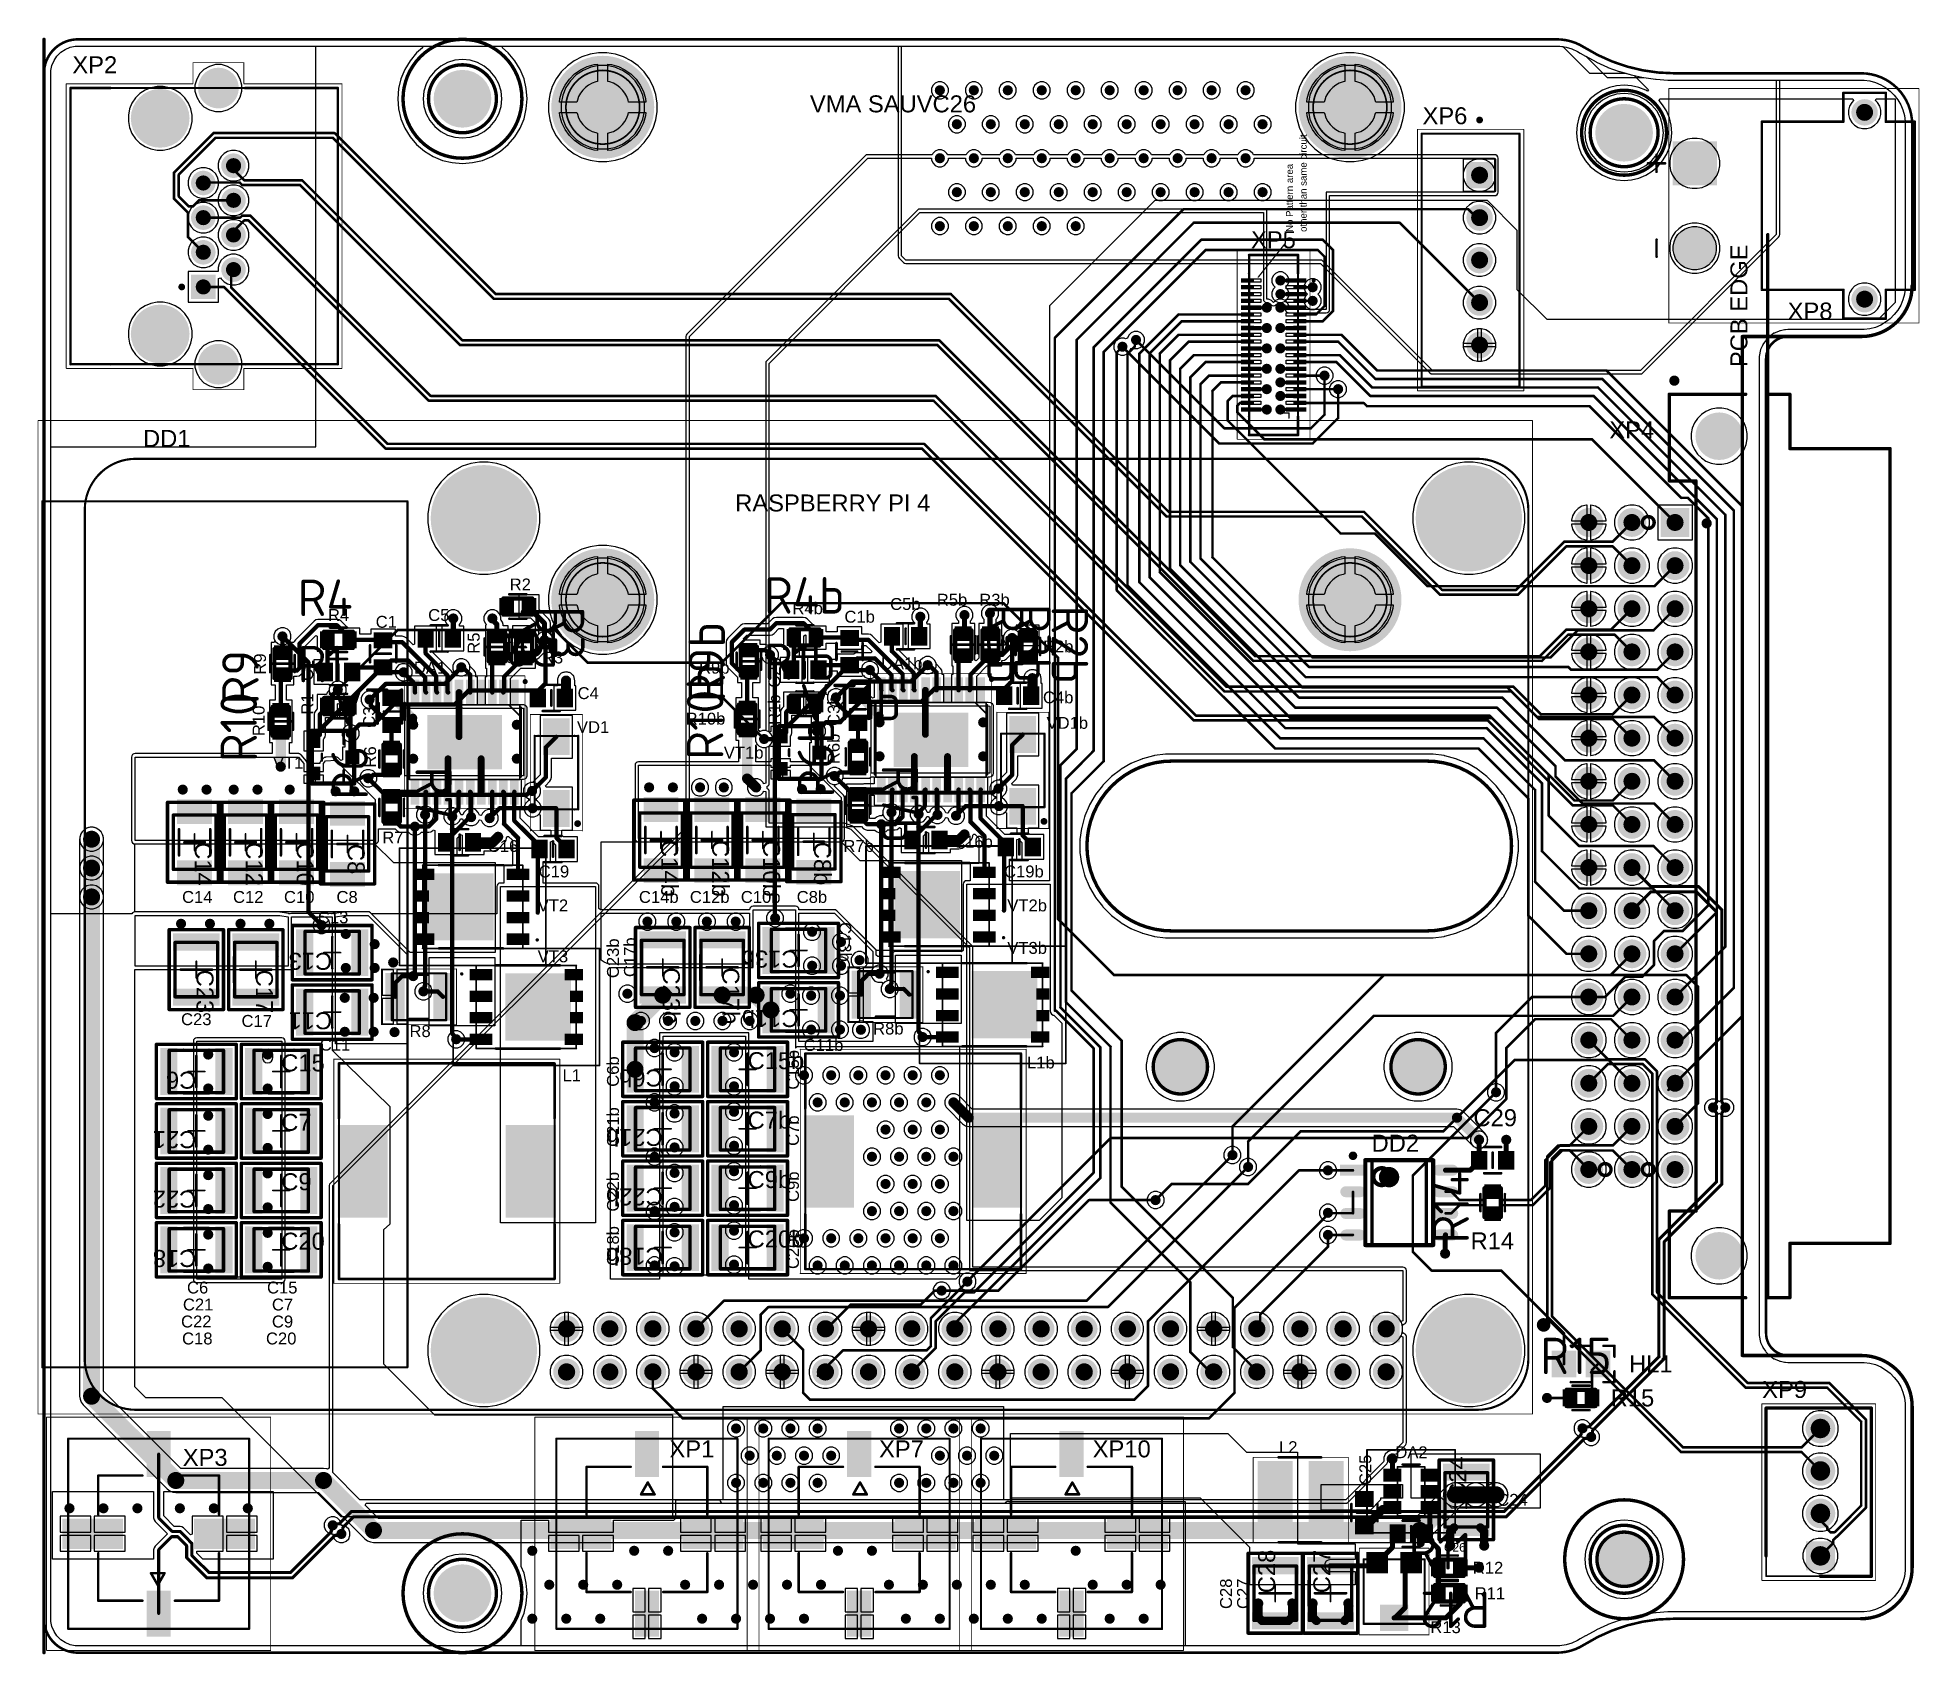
# Model space of a CAD drawing. Header units: inches. Extents: x 0 to 110, y 0 to 95.
import ezdxf

# ---------------------------------------------------------------- set-up
doc = ezdxf.new("R2010")
doc.units = ezdxf.units.IN
for name, color, linetype in [('Board Shape', 56, 'Continuous'), ('Bottom Courtyard', 56, 'Continuous'), ('Bottom Layer', 5, 'Continuous'), ('Bottom Overlay', 54, 'Continuous'), ('Bottom Solder', 6, 'Continuous'), ('Int1', 16, 'Continuous'), ('Int2', 76, 'Continuous'), ('Keep-Out Layer', 6, 'Continuous'), ('Mechanical 13', 56, 'Continuous'), ('Mechanical 20', 56, 'Continuous'), ('Mechanical1', 6, 'Continuous'), ('Multi-Layer', 9, 'Continuous'), ('Pad Holes', 156, 'Continuous'), ('Panelize Outline', 56, 'Continuous'), ('Panelize_Route Cutter Tool Detail', 56, 'Continuous'), ('Top 3D Body', 56, 'Continuous'), ('Top Courtyard', 56, 'Continuous'), ('Top Layer', 1, 'Continuous'), ('Top Overlay', 2, 'Continuous'), ('Top Paste', 8, 'Continuous'), ('Top Solder', 216, 'Continuous'), ('V Cut', 76, 'Continuous'), ('Via Holes', 16, 'Continuous')]:
    doc.layers.add(name, color=color, linetype=linetype)
doc.styles.add('Arial', font='', dxfattribs={"height": 0.2})
doc.styles.add('GOST type B', font='', dxfattribs={"height": 0.2})
doc.styles.get('Arial').set_extended_font_data('Arial')
doc.styles.get('GOST type B').set_extended_font_data('GOST type B')

msp = doc.modelspace()

# ---------------------------------------------------------------- texts
at = {"layer": 'Top Overlay', "style": 'Arial'}
for s, height, p in [('XP2', 1, (1.67, 93)), ('XP6', 1, (81.17, 90)), ('XP5', 1, (71.07, 82.7)), ('XP8', 1, (102.67, 78.5)), ('XP4', 1, (92.17, 71.5)), ('DD1', 1, (5.83, 71)), ('RASPBERRY PI 4', 1, (40.7, 67.2)), ('R2', 0.7, (27.42, 62.55)), ('C5b', 0.7, (49.82, 61.4)), ('R5b', 0.7, (52.57, 61.65)), ('R3b', 0.7, (55.07, 61.65)), ('R4', 0.7, (16.72, 60.75)), ('C1', 0.7, (19.53, 60.35)), ('C5', 0.7, (22.62, 60.75)), ('R4b', 0.7, (44.07, 61.15)), ('C1b', 0.7, (47.13, 60.65)), ('R3', 0.7, (29.32, 58.25)), ('R2b', 0.7, (58.82, 58.9)), ('DA1', 0.7, (21.78, 57.65)), ('R9b', 0.7, (38.57, 57.65)), ('DA1b', 0.7, (49.28, 57.9)), ('C4', 0.7, (31.42, 56.15)), ('C4b', 0.7, (58.82, 55.9)), ('VD1', 0.7, (31.38, 54.15)), ('R10b', 0.7, (37.78, 54.65)), ('VD1b', 0.7, (59.03, 54.4)), ('VT1b', 0.7, (40.03, 52.65)), ('VT1', 0.7, (13.48, 52.05)), ('R7', 0.7, (19.92, 47.65)), ('C16', 0.7, (26.13, 47.15)), ('R7b', 0.7, (47.07, 47.15)), ('C16b', 0.7, (53.53, 47.4)), ('C19', 0.7, (29.13, 45.65)), ('C19b', 0.7, (56.53, 45.65)), ('C14', 0.7, (8.13, 44.15)), ('C12', 0.7, (11.13, 44.15)), ('C10', 0.7, (14.13, 44.15)), ('C8', 0.7, (17.22, 44.15)), ('VT2', 0.7, (29.07, 43.65)), ('C14b', 0.7, (35.03, 44.15)), ('C12b', 0.7, (38.03, 44.15)), ('C10b', 0.7, (41.03, 44.15)), ('C8b', 0.7, (44.32, 44.15)), ('VT2b', 0.7, (56.72, 43.65)), ('C13', 0.7, (16.13, 42.95)), ('VT3', 0.7, (29.07, 40.65)), ('VT3b', 0.7, (56.72, 41.15)), ('C23', 0.7, (8.07, 36.95)), ('C17', 0.7, (11.63, 36.85)), ('R8', 0.7, (21.52, 36.25)), ('R8b', 0.7, (48.82, 36.4)), ('C11', 0.7, (16.24, 35.45)), ('C11b', 0.7, (44.73, 35.43)), ('L1', 0.7, (30.53, 33.65)), ('L1b', 0.7, (57.88, 34.4)), ('C29', 1, (84.17, 31)), ('DD2', 1, (78.17, 29.5)), ('R14', 1, (84, 23.75)), ('C6', 0.7, (8.42, 21.15)), ('C15', 0.7, (13.13, 21.15)), ('C21', 0.7, (8.18, 20.15)), ('C7', 0.7, (13.42, 20.15)), ('C22', 0.7, (8.07, 19.15)), ('C18', 0.7, (8.13, 18.15)), ('C20', 0.7, (13.07, 18.15)), ('C9', 0.7, (13.42, 19.15)), ('HL1', 1, (93.33, 16.5)), ('XP9', 1, (101.17, 15)), ('R15', 1, (92.25, 14.5)), ('XP1', 1, (36.83, 11.5)), ('XP7', 1, (49.17, 11.5)), ('XP10', 1, (61.75, 11.5)), ('L2', 0.7, (72.72, 11.75)), ('XP3', 1, (8.17, 11)), ('DA2', 0.7, (79.57, 11.45)), ('C24', 0.7, (85.57, 8.65)), ('C26', 0.5, (82.43, 5.95)), ('R12', 0.7, (84.13, 4.65)), ('R11', 0.7, (84.24, 3.15)), ('R13', 0.7, (81.63, 1.15))]:
    msp.add_text(s, height=height, dxfattribs=at).set_placement(p)
for s, rotation, p in [('R5', 90, (25.65, 58.82)), ('R9', 90, (13.07, 57.59)), ('C2', 90, (15.85, 57.22)), ('C2b', 90, (43.35, 56.82)), ('R10', 90, (12.99, 53.97)), ('R1', 90, (15.85, 55.23)), ('C3', 90, (19.49, 54.46)), ('R1b', 90, (43.35, 54.63)), ('C3b', 90, (46.85, 54.57)), ('R6', 90, (19.55, 52.12)), ('R6b', 90, (46.85, 52.32)), ('C13b', 270, (46.83, 43.02)), ('C23b', 90, (33.85, 39.72)), ('C17b', 90, (34.85, 39.78)), ('C6b', 90, (33.85, 33.32)), ('C15b', 90, (44.45, 33.15)), ('C21b', 90, (33.85, 29.78)), ('C7b', 90, (44.45, 29.84)), ('C22b', 90, (33.85, 25.97)), ('C9b', 90, (44.45, 26.54)), ('C18b', 90, (33.85, 22.78)), ('C20b', 90, (44.45, 22.59)), ('C25', 90, (78.15, 9.87)), ('C28', 90, (69.95, 2.57)), ('C27', 90, (70.95, 2.57))]:
    msp.add_text(s, height=0.7, rotation=rotation, dxfattribs=at).set_placement(p)

# ---------------------------------------------------------------- blocks, each defined once
blk = doc.blocks.new('DF40C_40DS_713')
at = {"layer": 'Bottom Layer'}
h = blk.add_hatch(color=5, dxfattribs=at)
edge = h.paths.add_edge_path()
edge.add_arc((-15, 39.5), 2.25, 0, 360)
h = blk.add_hatch(color=5, dxfattribs=at)
edge = h.paths.add_edge_path()
edge.add_arc((14, 39.5), 2.25, 0, 360)
h = blk.add_hatch(color=5, dxfattribs=at)
edge = h.paths.add_edge_path()
edge.add_arc((-15, -4.5), 2.25, 0, 360)
h = blk.add_hatch(color=5, dxfattribs=at)
edge = h.paths.add_edge_path()
edge.add_arc((14, -4.5), 2.25, 0, 360)
at = {"layer": 'Bottom Solder'}
h = blk.add_hatch(color=6, dxfattribs=at)
edge = h.paths.add_edge_path()
edge.add_arc((-15, 39.5), 2.28, 0, 360)
h = blk.add_hatch(color=6, dxfattribs=at)
edge = h.paths.add_edge_path()
edge.add_arc((14, 39.5), 2.28, 0, 360)
h = blk.add_hatch(color=6, dxfattribs=at)
edge = h.paths.add_edge_path()
edge.add_arc((-15, -4.5), 2.28, 0, 360)
h = blk.add_hatch(color=6, dxfattribs=at)
edge = h.paths.add_edge_path()
edge.add_arc((14, -4.5), 2.28, 0, 360)
at = {"layer": 'Int1'}
h = blk.add_hatch(color=16, dxfattribs=at)
edge = h.paths.add_edge_path()
edge.add_arc((-15, 39.5), 2.25, 0, 360)
h = blk.add_hatch(color=16, dxfattribs=at)
edge = h.paths.add_edge_path()
edge.add_arc((14, 39.5), 2.25, 0, 360)
h = blk.add_hatch(color=16, dxfattribs=at)
edge = h.paths.add_edge_path()
edge.add_arc((-15, -4.5), 2.25, 0, 360)
h = blk.add_hatch(color=16, dxfattribs=at)
edge = h.paths.add_edge_path()
edge.add_arc((14, -4.5), 2.25, 0, 360)
at = {"layer": 'Int2'}
h = blk.add_hatch(color=76, dxfattribs=at)
edge = h.paths.add_edge_path()
edge.add_arc((-15, 39.5), 2.25, 0, 360)
h = blk.add_hatch(color=76, dxfattribs=at)
edge = h.paths.add_edge_path()
edge.add_arc((14, 39.5), 2.25, 0, 360)
h = blk.add_hatch(color=76, dxfattribs=at)
edge = h.paths.add_edge_path()
edge.add_arc((-15, -4.5), 2.25, 0, 360)
h = blk.add_hatch(color=76, dxfattribs=at)
edge = h.paths.add_edge_path()
edge.add_arc((14, -4.5), 2.25, 0, 360)
at = {"layer": 'Pad Holes'}
h = blk.add_hatch(color=7, dxfattribs=at)
edge = h.paths.add_edge_path()
edge.add_arc((-15, 39.5), 1.8, 0, 360)
h = blk.add_hatch(color=7, dxfattribs=at)
edge = h.paths.add_edge_path()
edge.add_arc((14, 39.5), 1.8, 0, 360)
h = blk.add_hatch(color=7, dxfattribs=at)
edge = h.paths.add_edge_path()
edge.add_arc((-15, -4.5), 1.8, 0, 360)
h = blk.add_hatch(color=7, dxfattribs=at)
edge = h.paths.add_edge_path()
edge.add_arc((14, -4.5), 1.8, 0, 360)
at = {"layer": 'Top Layer'}
h = blk.add_hatch(color=1, dxfattribs=at)
edge = h.paths.add_edge_path()
edge.add_arc((-15, 39.5), 3, 0, 360)
h = blk.add_hatch(color=1, dxfattribs=at)
edge = h.paths.add_edge_path()
edge.add_arc((14, 39.5), 3, 0, 360)
for points in [[(-3.9, 1.89), (-3.7, 1.89), (-3.7, 1.19), (-3.9, 1.19)], [(-3.5, 1.89), (-3.3, 1.89), (-3.3, 1.19), (-3.5, 1.19)], [(-3.1, 1.89), (-2.9, 1.89), (-2.9, 1.19), (-3.1, 1.19)], [(-2.7, 1.89), (-2.5, 1.89), (-2.5, 1.19), (-2.7, 1.19)], [(-2.3, 1.89), (-2.1, 1.89), (-2.1, 1.19), (-2.3, 1.19)], [(-1.9, 1.89), (-1.7, 1.89), (-1.7, 1.19), (-1.9, 1.19)], [(-1.5, 1.89), (-1.3, 1.89), (-1.3, 1.19), (-1.5, 1.19)], [(-1.1, 1.89), (-0.9, 1.89), (-0.9, 1.19), (-1.1, 1.19)], [(-0.7, 1.89), (-0.5, 1.89), (-0.5, 1.19), (-0.7, 1.19)], [(-0.3, 1.89), (-0.1, 1.89), (-0.1, 1.19), (-0.3, 1.19)], [(0.1, 1.89), (0.3, 1.89), (0.3, 1.19), (0.1, 1.19)], [(0.5, 1.89), (0.7, 1.89), (0.7, 1.19), (0.5, 1.19)], [(0.9, 1.89), (1.1, 1.89), (1.1, 1.19), (0.9, 1.19)], [(1.3, 1.89), (1.5, 1.89), (1.5, 1.19), (1.3, 1.19)], [(1.7, 1.89), (1.9, 1.89), (1.9, 1.19), (1.7, 1.19)], [(2.1, 1.89), (2.3, 1.89), (2.3, 1.19), (2.1, 1.19)], [(2.5, 1.89), (2.7, 1.89), (2.7, 1.19), (2.5, 1.19)], [(2.9, 1.89), (3.1, 1.89), (3.1, 1.19), (2.9, 1.19)], [(3.3, 1.89), (3.5, 1.89), (3.5, 1.19), (3.3, 1.19)], [(3.7, 1.89), (3.9, 1.89), (3.9, 1.19), (3.7, 1.19)], [(-3.7, -1.89), (-3.9, -1.89), (-3.9, -1.19), (-3.7, -1.19)], [(-3.3, -1.89), (-3.5, -1.89), (-3.5, -1.19), (-3.3, -1.19)], [(-2.9, -1.89), (-3.1, -1.89), (-3.1, -1.19), (-2.9, -1.19)], [(-2.5, -1.89), (-2.7, -1.89), (-2.7, -1.19), (-2.5, -1.19)], [(-2.1, -1.89), (-2.3, -1.89), (-2.3, -1.19), (-2.1, -1.19)], [(-1.7, -1.89), (-1.9, -1.89), (-1.9, -1.19), (-1.7, -1.19)], [(-1.3, -1.89), (-1.5, -1.89), (-1.5, -1.19), (-1.3, -1.19)], [(-0.9, -1.89), (-1.1, -1.89), (-1.1, -1.19), (-0.9, -1.19)], [(-0.5, -1.89), (-0.7, -1.89), (-0.7, -1.19), (-0.5, -1.19)], [(-0.1, -1.89), (-0.3, -1.89), (-0.3, -1.19), (-0.1, -1.19)], [(0.3, -1.89), (0.1, -1.89), (0.1, -1.19), (0.3, -1.19)], [(0.7, -1.89), (0.5, -1.89), (0.5, -1.19), (0.7, -1.19)], [(1.1, -1.89), (0.9, -1.89), (0.9, -1.19), (1.1, -1.19)], [(1.5, -1.89), (1.3, -1.89), (1.3, -1.19), (1.5, -1.19)], [(1.9, -1.89), (1.7, -1.89), (1.7, -1.19), (1.9, -1.19)], [(2.3, -1.89), (2.1, -1.89), (2.1, -1.19), (2.3, -1.19)], [(2.7, -1.89), (2.5, -1.89), (2.5, -1.19), (2.7, -1.19)], [(3.1, -1.89), (2.9, -1.89), (2.9, -1.19), (3.1, -1.19)], [(3.5, -1.89), (3.3, -1.89), (3.3, -1.19), (3.5, -1.19)], [(3.9, -1.89), (3.7, -1.89), (3.7, -1.19), (3.9, -1.19)]]:
    blk.add_hatch(color=1, dxfattribs=at).paths.add_polyline_path(points)
h = blk.add_hatch(color=1, dxfattribs=at)
edge = h.paths.add_edge_path()
edge.add_arc((-15, -4.5), 3, 0, 360)
h = blk.add_hatch(color=1, dxfattribs=at)
edge = h.paths.add_edge_path()
edge.add_arc((14, -4.5), 3, 0, 360)
at = {"layer": 'Top Solder'}
h = blk.add_hatch(color=216, dxfattribs=at)
edge = h.paths.add_edge_path()
edge.add_arc((-15, 39.5), 3.03, 0, 360)
h = blk.add_hatch(color=216, dxfattribs=at)
edge = h.paths.add_edge_path()
edge.add_arc((14, 39.5), 3.03, 0, 360)
for points in [[(-3.93, 1.92), (-3.67, 1.92), (-3.67, 1.16), (-3.93, 1.16)], [(-3.53, 1.92), (-3.27, 1.92), (-3.27, 1.16), (-3.53, 1.16)], [(-3.13, 1.92), (-2.87, 1.92), (-2.87, 1.16), (-3.13, 1.16)], [(-2.73, 1.92), (-2.47, 1.92), (-2.47, 1.16), (-2.73, 1.16)], [(-2.33, 1.92), (-2.07, 1.92), (-2.07, 1.16), (-2.33, 1.16)], [(-1.92, 1.92), (-1.67, 1.92), (-1.67, 1.16), (-1.92, 1.16)], [(-1.53, 1.92), (-1.27, 1.92), (-1.27, 1.16), (-1.53, 1.16)], [(-1.13, 1.92), (-0.87, 1.92), (-0.87, 1.16), (-1.13, 1.16)], [(-0.72, 1.92), (-0.47, 1.92), (-0.47, 1.16), (-0.72, 1.16)], [(-0.33, 1.92), (-0.07, 1.92), (-0.07, 1.16), (-0.33, 1.16)], [(0.07, 1.92), (0.33, 1.92), (0.33, 1.16), (0.07, 1.16)], [(0.47, 1.92), (0.72, 1.92), (0.72, 1.16), (0.47, 1.16)], [(0.87, 1.92), (1.13, 1.92), (1.13, 1.16), (0.87, 1.16)], [(1.27, 1.92), (1.53, 1.92), (1.53, 1.16), (1.27, 1.16)], [(1.67, 1.92), (1.92, 1.92), (1.92, 1.16), (1.67, 1.16)], [(2.07, 1.92), (2.33, 1.92), (2.33, 1.16), (2.07, 1.16)], [(2.47, 1.92), (2.73, 1.92), (2.73, 1.16), (2.47, 1.16)], [(2.87, 1.92), (3.13, 1.92), (3.13, 1.16), (2.87, 1.16)], [(3.27, 1.92), (3.53, 1.92), (3.53, 1.16), (3.27, 1.16)], [(3.67, 1.92), (3.93, 1.92), (3.93, 1.16), (3.67, 1.16)], [(-3.67, -1.92), (-3.93, -1.92), (-3.93, -1.16), (-3.67, -1.16)], [(-3.27, -1.92), (-3.53, -1.92), (-3.53, -1.16), (-3.27, -1.16)], [(-2.87, -1.92), (-3.13, -1.92), (-3.13, -1.16), (-2.87, -1.16)], [(-2.47, -1.92), (-2.73, -1.92), (-2.73, -1.16), (-2.47, -1.16)], [(-2.07, -1.92), (-2.33, -1.92), (-2.33, -1.16), (-2.07, -1.16)], [(-1.67, -1.92), (-1.92, -1.92), (-1.92, -1.16), (-1.67, -1.16)], [(-1.27, -1.92), (-1.53, -1.92), (-1.53, -1.16), (-1.27, -1.16)], [(-0.87, -1.92), (-1.13, -1.92), (-1.13, -1.16), (-0.87, -1.16)], [(-0.47, -1.92), (-0.72, -1.92), (-0.72, -1.16), (-0.47, -1.16)], [(-0.07, -1.92), (-0.33, -1.92), (-0.33, -1.16), (-0.07, -1.16)], [(0.33, -1.92), (0.07, -1.92), (0.07, -1.16), (0.33, -1.16)], [(0.72, -1.92), (0.47, -1.92), (0.47, -1.16), (0.72, -1.16)], [(1.13, -1.92), (0.87, -1.92), (0.87, -1.16), (1.13, -1.16)], [(1.53, -1.92), (1.27, -1.92), (1.27, -1.16), (1.53, -1.16)], [(1.92, -1.92), (1.67, -1.92), (1.67, -1.16), (1.92, -1.16)], [(2.33, -1.92), (2.07, -1.92), (2.07, -1.16), (2.33, -1.16)], [(2.73, -1.92), (2.47, -1.92), (2.47, -1.16), (2.73, -1.16)], [(3.13, -1.92), (2.87, -1.92), (2.87, -1.16), (3.13, -1.16)], [(3.53, -1.92), (3.27, -1.92), (3.27, -1.16), (3.53, -1.16)], [(3.93, -1.92), (3.67, -1.92), (3.67, -1.16), (3.93, -1.16)]]:
    blk.add_hatch(color=216, dxfattribs=at).paths.add_polyline_path(points)
h = blk.add_hatch(color=216, dxfattribs=at)
edge = h.paths.add_edge_path()
edge.add_arc((-15, -4.5), 3.03, 0, 360)
h = blk.add_hatch(color=216, dxfattribs=at)
edge = h.paths.add_edge_path()
edge.add_arc((14, -4.5), 3.03, 0, 360)
at = {"layer": 'Mechanical 13'}
for points in [[(-5.3, 1.44, 0.127, 0.127, 0), (-5.3, -1.44, 0.127, 0.127, 0)], [(-5.3, 1.44, 0.127, 0.127, 0), (5.3, 1.44, 0.127, 0.127, 0)], [(5.3, 1.44, 0.127, 0.127, 0), (5.3, -1.44, 0.127, 0.127, 0)], [(4, 0.9, 0.0762, 0.0762, 0), (6, -0.7, 0.0762, 0.0762, 0)], [(-4.3, -0.9, 0.0762, 0.0762, 0), (-4, -0.9, 0.0762, 0.0762, 0)], [(-4, -0.6, 0.0762, 0.0762, 0), (-4, -0.9, 0.0762, 0.0762, 0)], [(6, -0.7, 0.0762, 0.0762, 0), (6.4, -0.7, 0.0762, 0.0762, 0)], [(-5.3, -1.44, 0.127, 0.127, 0), (5.3, -1.44, 0.127, 0.127, 0)]]:
    blk.add_lwpolyline(points, format="xyseb", dxfattribs=at)
for points in [[(-5.33, 1.44, 0.0635, 0.0635, 1), (-5.27, 1.44, 0.0635, 0.0635, 1)], [(-5.33, 1.44, 0.0635, 0.0635, 1), (-5.27, 1.44, 0.0635, 0.0635, 1)], [(5.27, 1.44, 0.0635, 0.0635, 1), (5.33, 1.44, 0.0635, 0.0635, 1)], [(5.27, 1.44, 0.0635, 0.0635, 1), (5.33, 1.44, 0.0635, 0.0635, 1)], [(3.98, 0.9, 0.0381, 0.0381, 1), (4.02, 0.9, 0.0381, 0.0381, 1)], [(-4.32, -0.9, 0.0381, 0.0381, 1), (-4.28, -0.9, 0.0381, 0.0381, 1)], [(-4.02, -0.6, 0.0381, 0.0381, 1), (-3.98, -0.6, 0.0381, 0.0381, 1)], [(-4.02, -0.9, 0.0381, 0.0381, 1), (-3.98, -0.9, 0.0381, 0.0381, 1)], [(-4.02, -0.9, 0.0381, 0.0381, 1), (-3.98, -0.9, 0.0381, 0.0381, 1)], [(5.98, -0.7, 0.0381, 0.0381, 1), (6.02, -0.7, 0.0381, 0.0381, 1)], [(5.98, -0.7, 0.0381, 0.0381, 1), (6.02, -0.7, 0.0381, 0.0381, 1)], [(6.38, -0.7, 0.0381, 0.0381, 1), (6.42, -0.7, 0.0381, 0.0381, 1)], [(-5.33, -1.44, 0.0635, 0.0635, 1), (-5.27, -1.44, 0.0635, 0.0635, 1)], [(-5.33, -1.44, 0.0635, 0.0635, 1), (-5.27, -1.44, 0.0635, 0.0635, 1)], [(5.27, -1.44, 0.0635, 0.0635, 1), (5.33, -1.44, 0.0635, 0.0635, 1)], [(5.27, -1.44, 0.0635, 0.0635, 1), (5.33, -1.44, 0.0635, 0.0635, 1)], [(3.86, -2.36, 0.12, 0.12, 1), (3.74, -2.36, 0.12, 0.12, 1)], [(3.71, -2.36, 0.06, 0.06, 1), (3.77, -2.36, 0.06, 0.06, 1)], [(3.83, -2.36, 0.06, 0.06, 1), (3.89, -2.36, 0.06, 0.06, 1)]]:
    blk.add_lwpolyline(points, format="xyseb", close=True, dxfattribs=at)
at = {"layer": 'Top 3D Body'}
for points in [[(-12.83, 39.5, 0.1, 0.1, 1), (-17.17, 39.5, 0.1, 0.1, 1)], [(16.17, 39.5, 0.1, 0.1, 1), (11.83, 39.5, 0.1, 0.1, 1)], [(-17.2, 39.5, 0.05, 0.05, 1), (-17.15, 39.5, 0.05, 0.05, 1)], [(-12.85, 39.5, 0.05, 0.05, 1), (-12.8, 39.5, 0.05, 0.05, 1)], [(11.8, 39.5, 0.05, 0.05, 1), (11.85, 39.5, 0.05, 0.05, 1)], [(16.15, 39.5, 0.05, 0.05, 1), (16.2, 39.5, 0.05, 0.05, 1)], [(-12.83, -4.5, 0.1, 0.1, 1), (-17.17, -4.5, 0.1, 0.1, 1)], [(16.17, -4.5, 0.1, 0.1, 1), (11.83, -4.5, 0.1, 0.1, 1)], [(-17.2, -4.5, 0.05, 0.05, 1), (-17.15, -4.5, 0.05, 0.05, 1)], [(-12.85, -4.5, 0.05, 0.05, 1), (-12.8, -4.5, 0.05, 0.05, 1)], [(11.8, -4.5, 0.05, 0.05, 1), (11.85, -4.5, 0.05, 0.05, 1)], [(16.15, -4.5, 0.05, 0.05, 1), (16.2, -4.5, 0.05, 0.05, 1)]]:
    blk.add_lwpolyline(points, format="xyseb", close=True, dxfattribs=at)
at = {"layer": 'Top Courtyard'}
for points in [[(-5.55, 2.14, 0.05, 0.05, 0), (5.55, 2.14, 0.05, 0.05, 0)], [(-5.55, 2.14, 0.05, 0.05, 0), (-5.55, -2.14, 0.05, 0.05, 0)], [(5.55, 2.14, 0.05, 0.05, 0), (5.55, -2.14, 0.05, 0.05, 0)], [(-5.55, -2.14, 0.05, 0.05, 0), (5.55, -2.14, 0.05, 0.05, 0)]]:
    blk.add_lwpolyline(points, format="xyseb", dxfattribs=at)
for points in [[(-5.56, 2.14, 0.025, 0.025, 1), (-5.54, 2.14, 0.025, 0.025, 1)], [(-5.56, 2.14, 0.025, 0.025, 1), (-5.54, 2.14, 0.025, 0.025, 1)], [(5.54, 2.14, 0.025, 0.025, 1), (5.56, 2.14, 0.025, 0.025, 1)], [(5.54, 2.14, 0.025, 0.025, 1), (5.56, 2.14, 0.025, 0.025, 1)], [(-5.56, -2.14, 0.025, 0.025, 1), (-5.54, -2.14, 0.025, 0.025, 1)], [(-5.56, -2.14, 0.025, 0.025, 1), (-5.54, -2.14, 0.025, 0.025, 1)], [(5.54, -2.14, 0.025, 0.025, 1), (5.56, -2.14, 0.025, 0.025, 1)], [(5.54, -2.14, 0.025, 0.025, 1), (5.56, -2.14, 0.025, 0.025, 1)]]:
    blk.add_lwpolyline(points, format="xyseb", close=True, dxfattribs=at)
at = {"layer": 'Top Layer'}
for p, q in [((-3.9, 0.75), (-3.9, 1.19)), ((-3.9, 1.19), (-3.7, 1.19)), ((-3.7, 1.19), (-3.7, 0.75)), ((-3.5, 0.75), (-3.5, 1.19)), ((-3.5, 1.19), (-3.3, 1.19)), ((-3.3, 1.19), (-3.3, 0.75)), ((-3.1, 0.75), (-3.1, 1.19)), ((-3.1, 1.19), (-2.9, 1.19)), ((-2.9, 1.19), (-2.9, 0.75)), ((-2.7, 0.75), (-2.7, 1.19)), ((-2.7, 1.19), (-2.5, 1.19)), ((-2.5, 1.19), (-2.5, 0.75)), ((-2.3, 0.75), (-2.3, 1.19)), ((-2.3, 1.19), (-2.1, 1.19)), ((-2.1, 1.19), (-2.1, 0.75)), ((-1.9, 0.75), (-1.9, 1.19)), ((-1.9, 1.19), (-1.7, 1.19)), ((-1.7, 1.19), (-1.7, 0.75)), ((-1.5, 0.75), (-1.5, 1.19)), ((-1.5, 1.19), (-1.3, 1.19)), ((-1.3, 1.19), (-1.3, 0.75)), ((-1.1, 0.75), (-1.1, 1.19)), ((-1.1, 1.19), (-0.9, 1.19)), ((-0.9, 1.19), (-0.9, 0.75)), ((-0.7, 0.75), (-0.7, 1.19)), ((-0.7, 1.19), (-0.5, 1.19)), ((-0.5, 1.19), (-0.5, 0.75)), ((-0.3, 0.75), (-0.3, 1.19)), ((-0.3, 1.19), (-0.1, 1.19)), ((-0.3, 0.75), (-0.3, 1.19)), ((-0.3, 1.19), (-0.1, 1.19)), ((-0.3, 0.75), (-0.3, 1.19)), ((-0.3, 1.19), (-0.1, 1.19)), ((-0.1, 1.19), (-0.1, 0.75)), ((-0.1, 1.19), (-0.1, 0.75)), ((-0.1, 1.19), (-0.1, 0.75)), ((0.1, 0.75), (0.1, 1.19)), ((0.1, 1.19), (0.3, 1.19)), ((0.3, 1.19), (0.3, 0.75)), ((0.5, 0.75), (0.5, 1.19)), ((0.5, 1.19), (0.7, 1.19)), ((0.7, 1.19), (0.7, 0.75)), ((0.9, 0.75), (0.9, 1.19)), ((0.9, 1.19), (1.1, 1.19)), ((1.1, 1.19), (1.1, 0.75)), ((1.3, 0.75), (1.3, 1.19)), ((1.3, 1.19), (1.5, 1.19)), ((1.5, 1.19), (1.5, 0.75)), ((1.7, 0.75), (1.7, 1.19)), ((1.7, 1.19), (1.9, 1.19)), ((1.9, 1.19), (1.9, 0.75)), ((2.1, 0.75), (2.1, 1.19)), ((2.1, 1.19), (2.3, 1.19)), ((2.3, 1.19), (2.3, 0.75)), ((2.5, 0.75), (2.5, 1.19)), ((2.5, 1.19), (2.7, 1.19)), ((2.7, 1.19), (2.7, 0.75)), ((2.9, 0.75), (2.9, 1.19)), ((2.9, 1.19), (3.1, 1.19)), ((3.1, 1.19), (3.1, 0.75)), ((3.3, 0.75), (3.3, 1.19)), ((3.3, 1.19), (3.5, 1.19)), ((3.5, 1.19), (3.5, 0.75)), ((3.7, 0.75), (3.7, 1.19)), ((3.7, 1.19), (3.9, 1.19)), ((3.9, 1.19), (3.9, 0.75)), ((-3.7, 0.75), (-3.9, 0.75)), ((-3.3, 0.75), (-3.5, 0.75)), ((-2.9, 0.75), (-3.1, 0.75)), ((-2.5, 0.75), (-2.7, 0.75)), ((-2.1, 0.75), (-2.3, 0.75)), ((-1.7, 0.75), (-1.9, 0.75)), ((-1.3, 0.75), (-1.5, 0.75)), ((-0.9, 0.75), (-1.1, 0.75)), ((-0.5, 0.75), (-0.7, 0.75)), ((-0.1, 0.75), (-0.3, 0.75)), ((-0.1, 0.75), (-0.3, 0.75)), ((-0.1, 0.75), (-0.3, 0.75)), ((0.3, 0.75), (0.1, 0.75)), ((0.7, 0.75), (0.5, 0.75)), ((1.1, 0.75), (0.9, 0.75)), ((1.5, 0.75), (1.3, 0.75)), ((1.9, 0.75), (1.7, 0.75)), ((2.3, 0.75), (2.1, 0.75)), ((2.7, 0.75), (2.5, 0.75)), ((3.1, 0.75), (2.9, 0.75)), ((3.5, 0.75), (3.3, 0.75)), ((3.9, 0.75), (3.7, 0.75)), ((-3.9, -1.19), (-3.9, -0.75)), ((-3.9, -0.75), (-3.7, -0.75)), ((-3.7, -0.75), (-3.7, -1.19)), ((-3.5, -1.19), (-3.5, -0.75)), ((-3.5, -0.75), (-3.3, -0.75)), ((-3.3, -0.75), (-3.3, -1.19)), ((-3.1, -1.19), (-3.1, -0.75)), ((-3.1, -0.75), (-2.9, -0.75)), ((-2.9, -0.75), (-2.9, -1.19)), ((-2.7, -1.19), (-2.7, -0.75)), ((-2.7, -0.75), (-2.5, -0.75)), ((-2.5, -0.75), (-2.5, -1.19)), ((-2.3, -1.19), (-2.3, -0.75)), ((-2.3, -0.75), (-2.1, -0.75)), ((-2.1, -0.75), (-2.1, -1.19)), ((-1.9, -1.19), (-1.9, -0.75)), ((-1.9, -0.75), (-1.7, -0.75)), ((-1.7, -0.75), (-1.7, -1.19)), ((-1.5, -1.19), (-1.5, -0.75)), ((-1.5, -0.75), (-1.3, -0.75)), ((-1.3, -0.75), (-1.3, -1.19)), ((-1.1, -1.19), (-1.1, -0.75)), ((-1.1, -0.75), (-0.9, -0.75)), ((-0.9, -0.75), (-0.9, -1.19)), ((-0.7, -1.19), (-0.7, -0.75)), ((-0.7, -0.75), (-0.5, -0.75)), ((-0.5, -0.75), (-0.5, -1.19)), ((-0.3, -1.19), (-0.3, -0.75)), ((-0.3, -0.75), (-0.1, -0.75)), ((-0.3, -1.19), (-0.3, -0.75)), ((-0.3, -0.75), (-0.1, -0.75)), ((-0.3, -1.19), (-0.3, -0.75)), ((-0.3, -0.75), (-0.1, -0.75)), ((-0.1, -0.75), (-0.1, -1.19)), ((-0.1, -0.75), (-0.1, -1.19)), ((-0.1, -0.75), (-0.1, -1.19)), ((0.1, -1.19), (0.1, -0.75)), ((0.1, -0.75), (0.3, -0.75)), ((0.3, -0.75), (0.3, -1.19)), ((0.5, -1.19), (0.5, -0.75)), ((0.5, -0.75), (0.7, -0.75)), ((0.7, -0.75), (0.7, -1.19)), ((0.9, -1.19), (0.9, -0.75)), ((0.9, -0.75), (1.1, -0.75)), ((1.1, -0.75), (1.1, -1.19)), ((1.3, -1.19), (1.3, -0.75)), ((1.3, -0.75), (1.5, -0.75)), ((1.5, -0.75), (1.5, -1.19)), ((1.7, -1.19), (1.7, -0.75)), ((1.7, -0.75), (1.9, -0.75)), ((1.9, -0.75), (1.9, -1.19)), ((2.1, -1.19), (2.1, -0.75)), ((2.1, -0.75), (2.3, -0.75)), ((2.3, -0.75), (2.3, -1.19)), ((2.5, -1.19), (2.5, -0.75)), ((2.5, -0.75), (2.7, -0.75)), ((2.7, -0.75), (2.7, -1.19)), ((2.9, -1.19), (2.9, -0.75)), ((2.9, -0.75), (3.1, -0.75)), ((3.1, -0.75), (3.1, -1.19)), ((3.3, -1.19), (3.3, -0.75)), ((3.3, -0.75), (3.5, -0.75)), ((3.5, -0.75), (3.5, -1.19)), ((3.7, -1.19), (3.7, -0.75)), ((3.7, -0.75), (3.9, -0.75)), ((3.9, -0.75), (3.9, -1.19)), ((-3.7, -1.19), (-3.9, -1.19)), ((-3.3, -1.19), (-3.5, -1.19)), ((-2.9, -1.19), (-3.1, -1.19)), ((-2.5, -1.19), (-2.7, -1.19)), ((-2.1, -1.19), (-2.3, -1.19)), ((-1.7, -1.19), (-1.9, -1.19)), ((-1.3, -1.19), (-1.5, -1.19)), ((-0.9, -1.19), (-1.1, -1.19)), ((-0.5, -1.19), (-0.7, -1.19)), ((-0.1, -1.19), (-0.3, -1.19)), ((-0.1, -1.19), (-0.3, -1.19)), ((-0.1, -1.19), (-0.3, -1.19)), ((0.3, -1.19), (0.1, -1.19)), ((0.7, -1.19), (0.5, -1.19)), ((1.1, -1.19), (0.9, -1.19)), ((1.5, -1.19), (1.3, -1.19)), ((1.9, -1.19), (1.7, -1.19)), ((2.3, -1.19), (2.1, -1.19)), ((2.7, -1.19), (2.5, -1.19)), ((3.1, -1.19), (2.9, -1.19)), ((3.5, -1.19), (3.3, -1.19)), ((3.9, -1.19), (3.7, -1.19))]:
    blk.add_line(p, q, dxfattribs=at)
at = {"layer": 'Top Overlay'}
for points in [[(-5.3, 1.44, 0.15, 0.15, 0), (-4.22, 1.44, 0.15, 0.15, 0)], [(-5.3, 1.44, 0.15, 0.15, 0), (-5.3, -1.44, 0.15, 0.15, 0)], [(4.22, 1.44, 0.15, 0.15, 0), (5.3, 1.44, 0.15, 0.15, 0)], [(5.3, 1.44, 0.15, 0.15, 0), (5.3, -1.44, 0.15, 0.15, 0)], [(-5.3, -1.44, 0.15, 0.15, 0), (-4.22, -1.44, 0.15, 0.15, 0)], [(4.22, -1.44, 0.15, 0.15, 0), (5.3, -1.44, 0.15, 0.15, 0)]]:
    blk.add_lwpolyline(points, format="xyseb", dxfattribs=at)
for points in [[(-5.34, 1.44, 0.075, 0.075, 1), (-5.26, 1.44, 0.075, 0.075, 1)], [(-5.34, 1.44, 0.075, 0.075, 1), (-5.26, 1.44, 0.075, 0.075, 1)], [(-4.26, 1.44, 0.075, 0.075, 1), (-4.18, 1.44, 0.075, 0.075, 1)], [(4.18, 1.44, 0.075, 0.075, 1), (4.26, 1.44, 0.075, 0.075, 1)], [(5.26, 1.44, 0.075, 0.075, 1), (5.34, 1.44, 0.075, 0.075, 1)], [(5.26, 1.44, 0.075, 0.075, 1), (5.34, 1.44, 0.075, 0.075, 1)], [(-5.34, -1.44, 0.075, 0.075, 1), (-5.26, -1.44, 0.075, 0.075, 1)], [(-5.34, -1.44, 0.075, 0.075, 1), (-5.26, -1.44, 0.075, 0.075, 1)], [(-4.26, -1.44, 0.075, 0.075, 1), (-4.18, -1.44, 0.075, 0.075, 1)], [(4.18, -1.44, 0.075, 0.075, 1), (4.26, -1.44, 0.075, 0.075, 1)], [(5.26, -1.44, 0.075, 0.075, 1), (5.34, -1.44, 0.075, 0.075, 1)], [(5.26, -1.44, 0.075, 0.075, 1), (5.34, -1.44, 0.075, 0.075, 1)], [(3.86, -2.36, 0.12, 0.12, 1), (3.74, -2.36, 0.12, 0.12, 1)], [(3.71, -2.36, 0.06, 0.06, 1), (3.77, -2.36, 0.06, 0.06, 1)], [(3.83, -2.36, 0.06, 0.06, 1), (3.89, -2.36, 0.06, 0.06, 1)]]:
    blk.add_lwpolyline(points, format="xyseb", close=True, dxfattribs=at)
at = {"layer": 'Top Paste'}
for p, q in [((-17.21, 40.81), (-16.96, 41.16)), ((-16.96, 41.16), (-16.66, 41.46)), ((-16.66, 41.46), (-16.31, 41.71)), ((-16.31, 41.71), (-15.92, 41.9)), ((-15.92, 41.9), (-15.51, 42.02)), ((-15.51, 42.02), (-15.3, 42.04)), ((-15.3, 41.02), (-15.41, 40.99)), ((-15.3, 42.04), (-15.3, 42.04)), ((-15.3, 42.04), (-15.3, 41.02)), ((-15.3, 41.02), (-15.3, 41.02)), ((-14.7, 41.02), (-14.7, 42.04)), ((-14.7, 42.04), (-14.49, 42.02)), ((-14.59, 40.99), (-14.7, 41.02)), ((-14.7, 41.02), (-14.7, 41.02)), ((-14.7, 41.02), (-14.7, 41.02)), ((-14.49, 42.02), (-14.08, 41.9)), ((-14.08, 41.9), (-13.69, 41.71)), ((-13.69, 41.71), (-13.34, 41.46)), ((-13.34, 41.46), (-13.04, 41.16)), ((-13.04, 41.16), (-12.79, 40.81)), ((11.79, 40.81), (12.04, 41.16)), ((12.04, 41.16), (12.34, 41.46)), ((12.34, 41.46), (12.69, 41.71)), ((12.69, 41.71), (13.08, 41.9)), ((13.08, 41.9), (13.49, 42.02)), ((13.49, 42.02), (13.7, 42.04)), ((13.7, 41.02), (13.59, 40.99)), ((13.7, 42.04), (13.7, 42.04)), ((13.7, 42.04), (13.7, 41.02)), ((13.7, 41.02), (13.7, 41.02)), ((14.3, 41.02), (14.3, 42.04)), ((14.3, 42.04), (14.51, 42.02)), ((14.41, 40.99), (14.3, 41.02)), ((14.3, 41.02), (14.3, 41.02)), ((14.3, 41.02), (14.3, 41.02)), ((14.51, 42.02), (14.92, 41.9)), ((14.92, 41.9), (15.31, 41.71)), ((15.31, 41.71), (15.66, 41.46)), ((15.66, 41.46), (15.96, 41.16)), ((15.96, 41.16), (16.21, 40.81)), ((-17.54, 39.8), (-17.52, 40.01)), ((-17.52, 40.01), (-17.4, 40.42)), ((-17.4, 40.42), (-17.21, 40.81)), ((-16.49, 39.91), (-16.52, 39.8)), ((-16.42, 40.13), (-16.49, 39.91)), ((-16.31, 40.33), (-16.42, 40.13)), ((-16.17, 40.51), (-16.31, 40.33)), ((-16.01, 40.67), (-16.17, 40.51)), ((-15.83, 40.81), (-16.01, 40.67)), ((-15.63, 40.92), (-15.83, 40.81)), ((-15.41, 40.99), (-15.63, 40.92)), ((-14.37, 40.92), (-14.59, 40.99)), ((-14.17, 40.81), (-14.37, 40.92)), ((-13.99, 40.67), (-14.17, 40.81)), ((-13.83, 40.51), (-13.99, 40.67)), ((-13.69, 40.33), (-13.83, 40.51)), ((-13.58, 40.13), (-13.69, 40.33)), ((-13.51, 39.91), (-13.58, 40.13)), ((-13.48, 39.8), (-13.51, 39.91)), ((-12.79, 40.81), (-12.6, 40.42)), ((-12.6, 40.42), (-12.48, 40.01)), ((-12.48, 40.01), (-12.46, 39.8)), ((11.46, 39.8), (11.48, 40.01)), ((11.48, 40.01), (11.6, 40.42)), ((11.6, 40.42), (11.79, 40.81)), ((12.51, 39.91), (12.48, 39.8)), ((12.58, 40.13), (12.51, 39.91)), ((12.69, 40.33), (12.58, 40.13)), ((12.83, 40.51), (12.69, 40.33)), ((12.99, 40.67), (12.83, 40.51)), ((13.17, 40.81), (12.99, 40.67)), ((13.37, 40.92), (13.17, 40.81)), ((13.59, 40.99), (13.37, 40.92)), ((14.63, 40.92), (14.41, 40.99)), ((14.83, 40.81), (14.63, 40.92)), ((15.01, 40.67), (14.83, 40.81)), ((15.17, 40.51), (15.01, 40.67)), ((15.31, 40.33), (15.17, 40.51)), ((15.42, 40.13), (15.31, 40.33)), ((15.49, 39.91), (15.42, 40.13)), ((15.52, 39.8), (15.49, 39.91)), ((16.21, 40.81), (16.4, 40.42)), ((16.4, 40.42), (16.52, 40.01)), ((16.52, 40.01), (16.54, 39.8)), ((-16.52, 39.8), (-17.54, 39.8)), ((-17.52, 38.99), (-17.54, 39.2)), ((-17.54, 39.2), (-17.54, 39.2)), ((-17.54, 39.2), (-16.52, 39.2)), ((-17.4, 38.58), (-17.52, 38.99)), ((-16.52, 39.8), (-16.52, 39.8)), ((-16.52, 39.8), (-16.52, 39.8)), ((-16.52, 39.2), (-16.52, 39.2)), ((-16.52, 39.2), (-16.49, 39.09)), ((-16.49, 39.09), (-16.42, 38.87)), ((-16.42, 38.87), (-16.31, 38.67)), ((-13.69, 38.67), (-13.58, 38.87)), ((-13.58, 38.87), (-13.51, 39.09)), ((-13.51, 39.09), (-13.48, 39.2)), ((-12.46, 39.8), (-13.48, 39.8)), ((-13.48, 39.8), (-13.48, 39.8)), ((-13.48, 39.2), (-12.46, 39.2)), ((-13.48, 39.2), (-13.48, 39.2)), ((-13.48, 39.2), (-13.48, 39.2)), ((-12.48, 38.99), (-12.6, 38.58)), ((-12.46, 39.2), (-12.48, 38.99)), ((-12.46, 39.8), (-12.46, 39.8)), ((12.48, 39.8), (11.46, 39.8)), ((11.48, 38.99), (11.46, 39.2)), ((11.46, 39.2), (11.46, 39.2)), ((11.46, 39.2), (12.48, 39.2)), ((11.6, 38.58), (11.48, 38.99)), ((12.48, 39.8), (12.48, 39.8)), ((12.48, 39.8), (12.48, 39.8)), ((12.48, 39.2), (12.48, 39.2)), ((12.48, 39.2), (12.51, 39.09)), ((12.51, 39.09), (12.58, 38.87)), ((12.58, 38.87), (12.69, 38.67)), ((15.31, 38.67), (15.42, 38.87)), ((15.42, 38.87), (15.49, 39.09)), ((15.49, 39.09), (15.52, 39.2)), ((16.54, 39.8), (15.52, 39.8)), ((15.52, 39.8), (15.52, 39.8)), ((15.52, 39.2), (16.54, 39.2)), ((15.52, 39.2), (15.52, 39.2)), ((15.52, 39.2), (15.52, 39.2)), ((16.52, 38.99), (16.4, 38.58)), ((16.54, 39.2), (16.52, 38.99)), ((16.54, 39.8), (16.54, 39.8)), ((-17.21, 38.19), (-17.4, 38.58)), ((-16.96, 37.84), (-17.21, 38.19)), ((-16.66, 37.54), (-16.96, 37.84)), ((-16.31, 38.67), (-16.17, 38.49)), ((-16.17, 38.49), (-16.01, 38.33)), ((-16.01, 38.33), (-15.83, 38.19)), ((-15.83, 38.19), (-15.63, 38.08)), ((-15.63, 38.08), (-15.41, 38.01)), ((-15.41, 38.01), (-15.3, 37.98)), ((-15.3, 37.98), (-15.3, 36.96)), ((-15.3, 37.98), (-15.3, 37.98)), ((-15.3, 37.98), (-15.3, 37.98)), ((-14.7, 37.98), (-14.59, 38.01)), ((-14.7, 36.96), (-14.7, 37.98)), ((-14.7, 37.98), (-14.7, 37.98)), ((-14.59, 38.01), (-14.37, 38.08)), ((-14.37, 38.08), (-14.17, 38.19)), ((-14.17, 38.19), (-13.99, 38.33)), ((-13.99, 38.33), (-13.83, 38.49)), ((-13.83, 38.49), (-13.69, 38.67)), ((-13.04, 37.84), (-13.34, 37.54)), ((-12.79, 38.19), (-13.04, 37.84)), ((-12.6, 38.58), (-12.79, 38.19)), ((11.79, 38.19), (11.6, 38.58)), ((12.04, 37.84), (11.79, 38.19)), ((12.34, 37.54), (12.04, 37.84)), ((12.69, 38.67), (12.83, 38.49)), ((12.83, 38.49), (12.99, 38.33)), ((12.99, 38.33), (13.17, 38.19)), ((13.17, 38.19), (13.37, 38.08)), ((13.37, 38.08), (13.59, 38.01)), ((13.59, 38.01), (13.7, 37.98)), ((13.7, 37.98), (13.7, 36.96)), ((13.7, 37.98), (13.7, 37.98)), ((13.7, 37.98), (13.7, 37.98)), ((14.3, 37.98), (14.41, 38.01)), ((14.3, 36.96), (14.3, 37.98)), ((14.3, 37.98), (14.3, 37.98)), ((14.41, 38.01), (14.63, 38.08)), ((14.63, 38.08), (14.83, 38.19)), ((14.83, 38.19), (15.01, 38.33)), ((15.01, 38.33), (15.17, 38.49)), ((15.17, 38.49), (15.31, 38.67)), ((15.96, 37.84), (15.66, 37.54)), ((16.21, 38.19), (15.96, 37.84)), ((16.4, 38.58), (16.21, 38.19)), ((-16.31, 37.29), (-16.66, 37.54)), ((-15.92, 37.1), (-16.31, 37.29)), ((-15.51, 36.98), (-15.92, 37.1)), ((-15.3, 36.96), (-15.51, 36.98)), ((-14.49, 36.98), (-14.7, 36.96)), ((-14.7, 36.96), (-14.7, 36.96)), ((-14.08, 37.1), (-14.49, 36.98)), ((-13.69, 37.29), (-14.08, 37.1)), ((-13.34, 37.54), (-13.69, 37.29)), ((12.69, 37.29), (12.34, 37.54)), ((13.08, 37.1), (12.69, 37.29)), ((13.49, 36.98), (13.08, 37.1)), ((13.7, 36.96), (13.49, 36.98)), ((14.51, 36.98), (14.3, 36.96)), ((14.3, 36.96), (14.3, 36.96)), ((14.92, 37.1), (14.51, 36.98)), ((15.31, 37.29), (14.92, 37.1)), ((15.66, 37.54), (15.31, 37.29)), ((-3.88, 1.26), (-3.88, 1.82)), ((-3.88, 1.82), (-3.72, 1.82)), ((-3.72, 1.26), (-3.88, 1.26)), ((-3.72, 1.82), (-3.72, 1.26)), ((-3.48, 1.26), (-3.48, 1.82)), ((-3.48, 1.82), (-3.32, 1.82)), ((-3.32, 1.26), (-3.48, 1.26)), ((-3.32, 1.82), (-3.32, 1.26)), ((-3.08, 1.26), (-3.08, 1.82)), ((-3.08, 1.82), (-2.92, 1.82)), ((-2.92, 1.26), (-3.08, 1.26)), ((-2.92, 1.82), (-2.92, 1.26)), ((-2.68, 1.26), (-2.68, 1.82)), ((-2.68, 1.82), (-2.52, 1.82)), ((-2.52, 1.26), (-2.68, 1.26)), ((-2.52, 1.82), (-2.52, 1.26)), ((-2.28, 1.26), (-2.28, 1.82)), ((-2.28, 1.82), (-2.12, 1.82)), ((-2.12, 1.26), (-2.28, 1.26)), ((-2.12, 1.82), (-2.12, 1.26)), ((-1.88, 1.26), (-1.88, 1.82)), ((-1.88, 1.82), (-1.72, 1.82)), ((-1.72, 1.26), (-1.88, 1.26)), ((-1.72, 1.82), (-1.72, 1.26)), ((-1.48, 1.26), (-1.48, 1.82)), ((-1.48, 1.82), (-1.32, 1.82)), ((-1.32, 1.26), (-1.48, 1.26)), ((-1.32, 1.82), (-1.32, 1.26)), ((-1.08, 1.26), (-1.08, 1.82)), ((-1.08, 1.82), (-0.92, 1.82)), ((-0.92, 1.26), (-1.08, 1.26)), ((-0.92, 1.82), (-0.92, 1.26)), ((-0.68, 1.26), (-0.68, 1.82)), ((-0.68, 1.82), (-0.52, 1.82)), ((-0.52, 1.26), (-0.68, 1.26)), ((-0.52, 1.82), (-0.52, 1.26)), ((-0.28, 1.26), (-0.28, 1.82)), ((-0.28, 1.82), (-0.12, 1.82)), ((-0.12, 1.26), (-0.28, 1.26)), ((-0.12, 1.82), (-0.12, 1.26)), ((0.12, 1.26), (0.12, 1.82)), ((0.12, 1.82), (0.28, 1.82)), ((0.28, 1.26), (0.12, 1.26)), ((0.28, 1.82), (0.28, 1.26)), ((0.52, 1.26), (0.52, 1.82)), ((0.52, 1.82), (0.68, 1.82)), ((0.68, 1.26), (0.52, 1.26)), ((0.68, 1.82), (0.68, 1.26)), ((0.92, 1.26), (0.92, 1.82)), ((0.92, 1.82), (1.08, 1.82)), ((1.08, 1.26), (0.92, 1.26)), ((1.08, 1.82), (1.08, 1.26)), ((1.32, 1.26), (1.32, 1.82)), ((1.32, 1.82), (1.48, 1.82)), ((1.48, 1.26), (1.32, 1.26)), ((1.48, 1.82), (1.48, 1.26)), ((1.72, 1.26), (1.72, 1.82)), ((1.72, 1.82), (1.88, 1.82)), ((1.88, 1.26), (1.72, 1.26)), ((1.88, 1.82), (1.88, 1.26)), ((2.12, 1.26), (2.12, 1.82)), ((2.12, 1.82), (2.28, 1.82)), ((2.28, 1.26), (2.12, 1.26)), ((2.28, 1.82), (2.28, 1.26)), ((2.52, 1.26), (2.52, 1.82)), ((2.52, 1.82), (2.68, 1.82)), ((2.68, 1.26), (2.52, 1.26)), ((2.68, 1.82), (2.68, 1.26)), ((2.92, 1.26), (2.92, 1.82)), ((2.92, 1.82), (3.08, 1.82)), ((3.08, 1.26), (2.92, 1.26)), ((3.08, 1.82), (3.08, 1.26)), ((3.32, 1.26), (3.32, 1.82)), ((3.32, 1.82), (3.48, 1.82)), ((3.48, 1.26), (3.32, 1.26)), ((3.48, 1.82), (3.48, 1.26)), ((3.72, 1.26), (3.72, 1.82)), ((3.72, 1.82), (3.88, 1.82)), ((3.88, 1.26), (3.72, 1.26)), ((3.88, 1.82), (3.88, 1.26)), ((-16.31, -2.29), (-15.92, -2.1)), ((-15.92, -2.1), (-15.51, -1.98)), ((-15.51, -1.98), (-15.3, -1.96)), ((-15.3, -1.96), (-15.3, -1.96)), ((-15.3, -1.96), (-15.3, -2.98)), ((-14.7, -2.98), (-14.7, -1.96)), ((-14.7, -1.96), (-14.49, -1.98)), ((-14.49, -1.98), (-14.08, -2.1)), ((-14.08, -2.1), (-13.69, -2.29)), ((-3.88, -1.82), (-3.88, -1.26)), ((-3.88, -1.26), (-3.72, -1.26)), ((-3.72, -1.82), (-3.88, -1.82)), ((-3.72, -1.26), (-3.72, -1.82)), ((-3.48, -1.82), (-3.48, -1.26)), ((-3.48, -1.26), (-3.32, -1.26)), ((-3.32, -1.82), (-3.48, -1.82)), ((-3.32, -1.26), (-3.32, -1.82)), ((-3.08, -1.82), (-3.08, -1.26)), ((-3.08, -1.26), (-2.92, -1.26)), ((-2.92, -1.82), (-3.08, -1.82)), ((-2.92, -1.26), (-2.92, -1.82)), ((-2.68, -1.82), (-2.68, -1.26)), ((-2.68, -1.26), (-2.52, -1.26)), ((-2.52, -1.82), (-2.68, -1.82)), ((-2.52, -1.26), (-2.52, -1.82)), ((-2.28, -1.82), (-2.28, -1.26)), ((-2.28, -1.26), (-2.12, -1.26)), ((-2.12, -1.82), (-2.28, -1.82)), ((-2.12, -1.26), (-2.12, -1.82)), ((-1.88, -1.82), (-1.88, -1.26)), ((-1.88, -1.26), (-1.72, -1.26)), ((-1.72, -1.82), (-1.88, -1.82)), ((-1.72, -1.26), (-1.72, -1.82)), ((-1.48, -1.82), (-1.48, -1.26)), ((-1.48, -1.26), (-1.32, -1.26)), ((-1.32, -1.82), (-1.48, -1.82)), ((-1.32, -1.26), (-1.32, -1.82)), ((-1.08, -1.82), (-1.08, -1.26)), ((-1.08, -1.26), (-0.92, -1.26)), ((-0.92, -1.82), (-1.08, -1.82)), ((-0.92, -1.26), (-0.92, -1.82)), ((-0.68, -1.82), (-0.68, -1.26)), ((-0.68, -1.26), (-0.52, -1.26)), ((-0.52, -1.82), (-0.68, -1.82)), ((-0.52, -1.26), (-0.52, -1.82)), ((-0.28, -1.82), (-0.28, -1.26)), ((-0.28, -1.26), (-0.12, -1.26)), ((-0.12, -1.82), (-0.28, -1.82)), ((-0.12, -1.26), (-0.12, -1.82)), ((0.12, -1.82), (0.12, -1.26)), ((0.12, -1.26), (0.28, -1.26)), ((0.28, -1.82), (0.12, -1.82)), ((0.28, -1.26), (0.28, -1.82)), ((0.52, -1.82), (0.52, -1.26)), ((0.52, -1.26), (0.68, -1.26)), ((0.68, -1.82), (0.52, -1.82)), ((0.68, -1.26), (0.68, -1.82)), ((0.92, -1.82), (0.92, -1.26)), ((0.92, -1.26), (1.08, -1.26)), ((1.08, -1.82), (0.92, -1.82)), ((1.08, -1.26), (1.08, -1.82)), ((1.32, -1.82), (1.32, -1.26)), ((1.32, -1.26), (1.48, -1.26)), ((1.48, -1.82), (1.32, -1.82)), ((1.48, -1.26), (1.48, -1.82)), ((1.72, -1.82), (1.72, -1.26)), ((1.72, -1.26), (1.88, -1.26)), ((1.88, -1.82), (1.72, -1.82)), ((1.88, -1.26), (1.88, -1.82)), ((2.12, -1.82), (2.12, -1.26)), ((2.12, -1.26), (2.28, -1.26)), ((2.28, -1.82), (2.12, -1.82)), ((2.28, -1.26), (2.28, -1.82)), ((2.52, -1.82), (2.52, -1.26)), ((2.52, -1.26), (2.68, -1.26)), ((2.68, -1.82), (2.52, -1.82)), ((2.68, -1.26), (2.68, -1.82)), ((2.92, -1.82), (2.92, -1.26)), ((2.92, -1.26), (3.08, -1.26)), ((3.08, -1.82), (2.92, -1.82)), ((3.08, -1.26), (3.08, -1.82)), ((3.32, -1.82), (3.32, -1.26)), ((3.32, -1.26), (3.48, -1.26)), ((3.48, -1.82), (3.32, -1.82)), ((3.48, -1.26), (3.48, -1.82)), ((3.72, -1.82), (3.72, -1.26)), ((3.72, -1.26), (3.88, -1.26)), ((3.88, -1.82), (3.72, -1.82)), ((3.88, -1.26), (3.88, -1.82)), ((12.69, -2.29), (13.08, -2.1)), ((13.08, -2.1), (13.49, -1.98)), ((13.49, -1.98), (13.7, -1.96)), ((13.7, -1.96), (13.7, -1.96)), ((13.7, -1.96), (13.7, -2.98)), ((14.3, -2.98), (14.3, -1.96)), ((14.3, -1.96), (14.51, -1.98)), ((14.51, -1.98), (14.92, -2.1)), ((14.92, -2.1), (15.31, -2.29)), ((-17.4, -3.58), (-17.21, -3.19)), ((-17.21, -3.19), (-16.96, -2.84)), ((-16.96, -2.84), (-16.66, -2.54)), ((-16.66, -2.54), (-16.31, -2.29)), ((-15.83, -3.19), (-16.01, -3.33)), ((-15.63, -3.08), (-15.83, -3.19)), ((-15.41, -3.01), (-15.63, -3.08)), ((-15.3, -2.98), (-15.41, -3.01)), ((-15.3, -2.98), (-15.3, -2.98)), ((-14.59, -3.01), (-14.7, -2.98)), ((-14.7, -2.98), (-14.7, -2.98)), ((-14.7, -2.98), (-14.7, -2.98)), ((-14.37, -3.08), (-14.59, -3.01)), ((-14.17, -3.19), (-14.37, -3.08)), ((-13.99, -3.33), (-14.17, -3.19)), ((-13.69, -2.29), (-13.34, -2.54)), ((-13.34, -2.54), (-13.04, -2.84)), ((-13.04, -2.84), (-12.79, -3.19)), ((-12.79, -3.19), (-12.6, -3.58)), ((11.6, -3.58), (11.79, -3.19)), ((11.79, -3.19), (12.04, -2.84)), ((12.04, -2.84), (12.34, -2.54)), ((12.34, -2.54), (12.69, -2.29)), ((13.17, -3.19), (12.99, -3.33)), ((13.37, -3.08), (13.17, -3.19)), ((13.59, -3.01), (13.37, -3.08)), ((13.7, -2.98), (13.59, -3.01)), ((13.7, -2.98), (13.7, -2.98)), ((14.41, -3.01), (14.3, -2.98)), ((14.3, -2.98), (14.3, -2.98)), ((14.3, -2.98), (14.3, -2.98)), ((14.63, -3.08), (14.41, -3.01)), ((14.83, -3.19), (14.63, -3.08)), ((15.01, -3.33), (14.83, -3.19)), ((15.31, -2.29), (15.66, -2.54)), ((15.66, -2.54), (15.96, -2.84)), ((15.96, -2.84), (16.21, -3.19)), ((16.21, -3.19), (16.4, -3.58)), ((-17.54, -4.2), (-17.52, -3.99)), ((-16.52, -4.2), (-17.54, -4.2)), ((-17.52, -3.99), (-17.4, -3.58)), ((-16.49, -4.09), (-16.52, -4.2)), ((-16.52, -4.2), (-16.52, -4.2)), ((-16.52, -4.2), (-16.52, -4.2)), ((-16.42, -3.87), (-16.49, -4.09)), ((-16.31, -3.67), (-16.42, -3.87)), ((-16.17, -3.49), (-16.31, -3.67)), ((-16.01, -3.33), (-16.17, -3.49)), ((-13.83, -3.49), (-13.99, -3.33)), ((-13.69, -3.67), (-13.83, -3.49)), ((-13.58, -3.87), (-13.69, -3.67)), ((-13.51, -4.09), (-13.58, -3.87)), ((-13.48, -4.2), (-13.51, -4.09)), ((-12.46, -4.2), (-13.48, -4.2)), ((-13.48, -4.2), (-13.48, -4.2)), ((-12.6, -3.58), (-12.48, -3.99)), ((-12.48, -3.99), (-12.46, -4.2)), ((-12.46, -4.2), (-12.46, -4.2)), ((11.46, -4.2), (11.48, -3.99)), ((12.48, -4.2), (11.46, -4.2)), ((11.48, -3.99), (11.6, -3.58)), ((12.51, -4.09), (12.48, -4.2)), ((12.48, -4.2), (12.48, -4.2)), ((12.48, -4.2), (12.48, -4.2)), ((12.58, -3.87), (12.51, -4.09)), ((12.69, -3.67), (12.58, -3.87)), ((12.83, -3.49), (12.69, -3.67)), ((12.99, -3.33), (12.83, -3.49)), ((15.17, -3.49), (15.01, -3.33)), ((15.31, -3.67), (15.17, -3.49)), ((15.42, -3.87), (15.31, -3.67)), ((15.49, -4.09), (15.42, -3.87)), ((15.52, -4.2), (15.49, -4.09)), ((16.54, -4.2), (15.52, -4.2)), ((15.52, -4.2), (15.52, -4.2)), ((16.4, -3.58), (16.52, -3.99)), ((16.52, -3.99), (16.54, -4.2)), ((16.54, -4.2), (16.54, -4.2)), ((-17.52, -5.01), (-17.54, -4.8)), ((-17.54, -4.8), (-17.54, -4.8)), ((-17.54, -4.8), (-16.52, -4.8)), ((-17.4, -5.42), (-17.52, -5.01)), ((-17.21, -5.81), (-17.4, -5.42)), ((-16.52, -4.8), (-16.52, -4.8)), ((-16.52, -4.8), (-16.49, -4.91)), ((-16.49, -4.91), (-16.42, -5.13)), ((-16.42, -5.13), (-16.31, -5.33)), ((-16.31, -5.33), (-16.17, -5.51)), ((-16.17, -5.51), (-16.01, -5.67)), ((-13.99, -5.67), (-13.83, -5.51)), ((-13.83, -5.51), (-13.69, -5.33)), ((-13.69, -5.33), (-13.58, -5.13)), ((-13.58, -5.13), (-13.51, -4.91)), ((-13.51, -4.91), (-13.48, -4.8)), ((-13.48, -4.8), (-12.46, -4.8)), ((-13.48, -4.8), (-13.48, -4.8)), ((-13.48, -4.8), (-13.48, -4.8)), ((-12.6, -5.42), (-12.79, -5.81)), ((-12.48, -5.01), (-12.6, -5.42)), ((-12.46, -4.8), (-12.48, -5.01)), ((11.48, -5.01), (11.46, -4.8)), ((11.46, -4.8), (11.46, -4.8)), ((11.46, -4.8), (12.48, -4.8)), ((11.6, -5.42), (11.48, -5.01)), ((11.79, -5.81), (11.6, -5.42)), ((12.48, -4.8), (12.48, -4.8)), ((12.48, -4.8), (12.51, -4.91)), ((12.51, -4.91), (12.58, -5.13)), ((12.58, -5.13), (12.69, -5.33)), ((12.69, -5.33), (12.83, -5.51)), ((12.83, -5.51), (12.99, -5.67)), ((15.01, -5.67), (15.17, -5.51)), ((15.17, -5.51), (15.31, -5.33)), ((15.31, -5.33), (15.42, -5.13)), ((15.42, -5.13), (15.49, -4.91)), ((15.49, -4.91), (15.52, -4.8)), ((15.52, -4.8), (16.54, -4.8)), ((15.52, -4.8), (15.52, -4.8)), ((15.52, -4.8), (15.52, -4.8)), ((16.4, -5.42), (16.21, -5.81)), ((16.52, -5.01), (16.4, -5.42)), ((16.54, -4.8), (16.52, -5.01)), ((-16.96, -6.16), (-17.21, -5.81)), ((-16.66, -6.46), (-16.96, -6.16)), ((-16.31, -6.71), (-16.66, -6.46)), ((-16.01, -5.67), (-15.83, -5.81)), ((-15.83, -5.81), (-15.63, -5.92)), ((-15.63, -5.92), (-15.41, -5.99)), ((-15.41, -5.99), (-15.3, -6.02)), ((-15.3, -6.02), (-15.3, -7.04)), ((-15.3, -6.02), (-15.3, -6.02)), ((-15.3, -6.02), (-15.3, -6.02)), ((-14.7, -6.02), (-14.59, -5.99)), ((-14.7, -7.04), (-14.7, -6.02)), ((-14.7, -6.02), (-14.7, -6.02)), ((-14.59, -5.99), (-14.37, -5.92)), ((-14.37, -5.92), (-14.17, -5.81)), ((-14.17, -5.81), (-13.99, -5.67)), ((-13.34, -6.46), (-13.69, -6.71)), ((-13.04, -6.16), (-13.34, -6.46)), ((-12.79, -5.81), (-13.04, -6.16)), ((12.04, -6.16), (11.79, -5.81)), ((12.34, -6.46), (12.04, -6.16)), ((12.69, -6.71), (12.34, -6.46)), ((12.99, -5.67), (13.17, -5.81)), ((13.17, -5.81), (13.37, -5.92)), ((13.37, -5.92), (13.59, -5.99)), ((13.59, -5.99), (13.7, -6.02)), ((13.7, -6.02), (13.7, -7.04)), ((13.7, -6.02), (13.7, -6.02)), ((13.7, -6.02), (13.7, -6.02)), ((14.3, -6.02), (14.41, -5.99)), ((14.3, -7.04), (14.3, -6.02)), ((14.3, -6.02), (14.3, -6.02)), ((14.41, -5.99), (14.63, -5.92)), ((14.63, -5.92), (14.83, -5.81)), ((14.83, -5.81), (15.01, -5.67)), ((15.66, -6.46), (15.31, -6.71)), ((15.96, -6.16), (15.66, -6.46)), ((16.21, -5.81), (15.96, -6.16)), ((-15.92, -6.9), (-16.31, -6.71)), ((-15.51, -7.02), (-15.92, -6.9)), ((-15.3, -7.04), (-15.51, -7.02)), ((-14.49, -7.02), (-14.7, -7.04)), ((-14.7, -7.04), (-14.7, -7.04)), ((-14.08, -6.9), (-14.49, -7.02)), ((-13.69, -6.71), (-14.08, -6.9)), ((13.08, -6.9), (12.69, -6.71)), ((13.49, -7.02), (13.08, -6.9)), ((13.7, -7.04), (13.49, -7.02)), ((14.51, -7.02), (14.3, -7.04)), ((14.3, -7.04), (14.3, -7.04)), ((14.92, -6.9), (14.51, -7.02)), ((15.31, -6.71), (14.92, -6.9))]:
    blk.add_line(p, q, dxfattribs=at)
at = {"layer": 'Mechanical 13', "style": 'Arial'}
for s, p in [('No Pattern area', (6.66, -1.14)), ('other than same circuit', (6.66, -1.95))]:
    blk.add_text(s, height=0.4064, dxfattribs=at).set_placement(p)
at = {"layer": 'Top Overlay', "style": 'Arial'}
blk.add_text('VMA SAUVC26', height=1, rotation=270, dxfattribs=at).set_placement((13.7, 27.3))
blk = doc.blocks.new('0603C_714')
at = {"layer": 'Top Layer'}
for points in [[(-1.25, -0.53), (-1.25, 0.53), (-0.35, 0.53), (-0.35, -0.53)], [(0.35, -0.53), (0.35, 0.53), (1.25, 0.53), (1.25, -0.53)]]:
    blk.add_hatch(color=1, dxfattribs=at).paths.add_polyline_path(points)
at = {"layer": 'Top Paste'}
for points in [[(-1.25, -0.53), (-1.25, 0.53), (-0.35, 0.53), (-0.35, -0.53)], [(0.35, -0.53), (0.35, 0.53), (1.25, 0.53), (1.25, -0.53)]]:
    blk.add_hatch(color=8, dxfattribs=at).paths.add_polyline_path(points)
at = {"layer": 'Top Solder'}
for points in [[(-1.28, -0.55), (-1.28, 0.55), (-0.32, 0.55), (-0.32, -0.55)], [(0.32, -0.55), (0.32, 0.55), (1.27, 0.55), (1.27, -0.55)]]:
    blk.add_hatch(color=216, dxfattribs=at).paths.add_polyline_path(points)
at = {"layer": 'Top Overlay'}
for points in [[(-0.5, 0.77, 0.15, 0.15, 0), (0.5, 0.77, 0.15, 0.15, 0)], [(0, -0.45, 0.15, 0.15, 0), (0, 0.45, 0.15, 0.15, 0)], [(-0.5, -0.77, 0.15, 0.15, 0), (0.5, -0.77, 0.15, 0.15, 0)]]:
    blk.add_lwpolyline(points, format="xyseb", dxfattribs=at)
for points in [[(-0.54, 0.77, 0.075, 0.075, 1), (-0.46, 0.77, 0.075, 0.075, 1)], [(-0.04, 0.45, 0.075, 0.075, 1), (0.04, 0.45, 0.075, 0.075, 1)], [(0.46, 0.77, 0.075, 0.075, 1), (0.54, 0.77, 0.075, 0.075, 1)], [(-0.54, -0.77, 0.075, 0.075, 1), (-0.46, -0.77, 0.075, 0.075, 1)], [(-0.04, -0.45, 0.075, 0.075, 1), (0.04, -0.45, 0.075, 0.075, 1)], [(0.46, -0.77, 0.075, 0.075, 1), (0.54, -0.77, 0.075, 0.075, 1)]]:
    blk.add_lwpolyline(points, format="xyseb", close=True, dxfattribs=at)
blk = doc.blocks.new('M_____430450218_715')
at = {"layer": 'Top Layer'}
for points in [[(-0.64, 5.97), (0.64, 5.97), (0.64, 3.43), (-0.64, 3.43)], [(-5.6, 0.82), (-2.17, 0.82), (-2.17, -0.82), (-5.6, -0.82)], [(2.17, 0.82), (5.6, 0.82), (5.6, -0.82), (2.17, -0.82)], [(-0.64, -3.43), (0.64, -3.43), (0.64, -5.97), (-0.64, -5.97)]]:
    blk.add_hatch(color=1, dxfattribs=at).paths.add_polyline_path(points)
at = {"layer": 'Top Paste'}
for points in [[(-0.64, 5.97), (0.64, 5.97), (0.64, 3.43), (-0.64, 3.43)], [(-5.6, 0.82), (-2.17, 0.82), (-2.17, -0.82), (-5.6, -0.82)], [(2.17, 0.82), (5.6, 0.82), (5.6, -0.82), (2.17, -0.82)], [(-0.64, -3.43), (0.64, -3.43), (0.64, -5.97), (-0.64, -5.97)]]:
    blk.add_hatch(color=8, dxfattribs=at).paths.add_polyline_path(points)
at = {"layer": 'Top Solder'}
for points in [[(-0.71, 6.05), (0.71, 6.05), (0.71, 3.35), (-0.71, 3.35)], [(-5.68, 0.9), (-2.09, 0.9), (-2.09, -0.9), (-5.68, -0.9)], [(2.09, 0.9), (5.68, 0.9), (5.68, -0.9), (2.09, -0.9)], [(-0.71, -3.35), (0.71, -3.35), (0.71, -6.05), (-0.71, -6.05)]]:
    blk.add_hatch(color=216, dxfattribs=at).paths.add_polyline_path(points)
at = {"layer": 'Mechanical 13'}
for points in [[(5.33, 5.6, 0.127, 0.127, 0), (-5.33, 5.6, 0.127, 0.127, 0)], [(-5.33, 5.6, 0.127, 0.127, 0), (-5.33, -5.6, 0.127, 0.127, 0)], [(5.33, 5.6, 0.127, 0.127, 0), (5.33, -5.6, 0.127, 0.127, 0)], [(0.35, -2.32, 0.127, 0.127, 0), (-0.45, -2.32, 0.127, 0.127, 0)], [(-0.05, -3.02, 0.127, 0.127, 0), (-0.45, -2.32, 0.127, 0.127, 0)], [(0.35, -2.32, 0.127, 0.127, 0), (-0.05, -3.02, 0.127, 0.127, 0)], [(5.33, -5.6, 0.127, 0.127, 0), (-5.33, -5.6, 0.127, 0.127, 0)]]:
    blk.add_lwpolyline(points, format="xyseb", dxfattribs=at)
for points in [[(-5.36, 5.6, 0.0635, 0.0635, 1), (-5.29, 5.6, 0.0635, 0.0635, 1)], [(-5.36, 5.6, 0.0635, 0.0635, 1), (-5.29, 5.6, 0.0635, 0.0635, 1)], [(5.29, 5.6, 0.0635, 0.0635, 1), (5.36, 5.6, 0.0635, 0.0635, 1)], [(5.29, 5.6, 0.0635, 0.0635, 1), (5.36, 5.6, 0.0635, 0.0635, 1)], [(-0.49, -2.32, 0.0635, 0.0635, 1), (-0.42, -2.32, 0.0635, 0.0635, 1)], [(-0.49, -2.32, 0.0635, 0.0635, 1), (-0.42, -2.32, 0.0635, 0.0635, 1)], [(-0.09, -3.02, 0.0635, 0.0635, 1), (-0.02, -3.02, 0.0635, 0.0635, 1)], [(-0.09, -3.02, 0.0635, 0.0635, 1), (-0.02, -3.02, 0.0635, 0.0635, 1)], [(0.31, -2.32, 0.0635, 0.0635, 1), (0.38, -2.32, 0.0635, 0.0635, 1)], [(0.31, -2.32, 0.0635, 0.0635, 1), (0.38, -2.32, 0.0635, 0.0635, 1)], [(-5.36, -5.6, 0.0635, 0.0635, 1), (-5.29, -5.6, 0.0635, 0.0635, 1)], [(-5.36, -5.6, 0.0635, 0.0635, 1), (-5.29, -5.6, 0.0635, 0.0635, 1)], [(5.29, -5.6, 0.0635, 0.0635, 1), (5.36, -5.6, 0.0635, 0.0635, 1)], [(5.29, -5.6, 0.0635, 0.0635, 1), (5.36, -5.6, 0.0635, 0.0635, 1)]]:
    blk.add_lwpolyline(points, format="xyseb", close=True, dxfattribs=at)
at = {"layer": 'Top Courtyard'}
for points in [[(-6.6, 6.87, 0.05, 0.05, 0), (-6.6, -6.87, 0.05, 0.05, 0)], [(6.6, 6.87, 0.05, 0.05, 0), (-6.6, 6.87, 0.05, 0.05, 0)], [(6.6, 6.87, 0.05, 0.05, 0), (6.6, -6.87, 0.05, 0.05, 0)], [(6.6, -6.87, 0.05, 0.05, 0), (-6.6, -6.87, 0.05, 0.05, 0)]]:
    blk.add_lwpolyline(points, format="xyseb", dxfattribs=at)
for points in [[(-6.61, 6.87, 0.025, 0.025, 1), (-6.58, 6.87, 0.025, 0.025, 1)], [(-6.61, 6.87, 0.025, 0.025, 1), (-6.58, 6.87, 0.025, 0.025, 1)], [(6.58, 6.87, 0.025, 0.025, 1), (6.61, 6.87, 0.025, 0.025, 1)], [(6.58, 6.87, 0.025, 0.025, 1), (6.61, 6.87, 0.025, 0.025, 1)], [(-6.61, -6.87, 0.025, 0.025, 1), (-6.58, -6.87, 0.025, 0.025, 1)], [(-6.61, -6.87, 0.025, 0.025, 1), (-6.58, -6.87, 0.025, 0.025, 1)], [(6.58, -6.87, 0.025, 0.025, 1), (6.61, -6.87, 0.025, 0.025, 1)], [(6.58, -6.87, 0.025, 0.025, 1), (6.61, -6.87, 0.025, 0.025, 1)]]:
    blk.add_lwpolyline(points, format="xyseb", close=True, dxfattribs=at)
at = {"layer": 'Top Overlay'}
for points in [[(-3.56, 3.43, 0.15, 0.15, 0), (-3.56, 1.14, 0.15, 0.15, 0)], [(-0.95, 3.43, 0.15, 0.15, 0), (-3.56, 3.43, 0.15, 0.15, 0)], [(3.56, 3.43, 0.15, 0.15, 0), (0.95, 3.43, 0.15, 0.15, 0)], [(3.56, 3.43, 0.15, 0.15, 0), (3.56, 1.14, 0.15, 0.15, 0)], [(-3.56, -1.14, 0.15, 0.15, 0), (-3.56, -3.94, 0.15, 0.15, 0)], [(3.56, -1.14, 0.15, 0.15, 0), (3.56, -3.94, 0.15, 0.15, 0)], [(-0.05, -3.02, 0.15, 0.15, 0), (-0.45, -2.32, 0.15, 0.15, 0)], [(0.35, -2.32, 0.15, 0.15, 0), (-0.45, -2.32, 0.15, 0.15, 0)], [(0.35, -2.32, 0.15, 0.15, 0), (-0.05, -3.02, 0.15, 0.15, 0)], [(-0.95, -3.94, 0.15, 0.15, 0), (-3.56, -3.94, 0.15, 0.15, 0)], [(3.56, -3.94, 0.15, 0.15, 0), (0.95, -3.94, 0.15, 0.15, 0)]]:
    blk.add_lwpolyline(points, format="xyseb", dxfattribs=at)
for points in [[(-3.59, 3.43, 0.075, 0.075, 1), (-3.52, 3.43, 0.075, 0.075, 1)], [(-3.59, 3.43, 0.075, 0.075, 1), (-3.52, 3.43, 0.075, 0.075, 1)], [(-0.99, 3.43, 0.075, 0.075, 1), (-0.92, 3.43, 0.075, 0.075, 1)], [(0.92, 3.43, 0.075, 0.075, 1), (0.99, 3.43, 0.075, 0.075, 1)], [(3.52, 3.43, 0.075, 0.075, 1), (3.59, 3.43, 0.075, 0.075, 1)], [(3.52, 3.43, 0.075, 0.075, 1), (3.59, 3.43, 0.075, 0.075, 1)], [(-3.59, 1.14, 0.075, 0.075, 1), (-3.52, 1.14, 0.075, 0.075, 1)], [(3.52, 1.14, 0.075, 0.075, 1), (3.59, 1.14, 0.075, 0.075, 1)], [(-3.59, -1.14, 0.075, 0.075, 1), (-3.52, -1.14, 0.075, 0.075, 1)], [(3.52, -1.14, 0.075, 0.075, 1), (3.59, -1.14, 0.075, 0.075, 1)], [(-0.49, -2.32, 0.075, 0.075, 1), (-0.42, -2.32, 0.075, 0.075, 1)], [(-0.49, -2.32, 0.075, 0.075, 1), (-0.42, -2.32, 0.075, 0.075, 1)], [(-0.09, -3.02, 0.075, 0.075, 1), (-0.02, -3.02, 0.075, 0.075, 1)], [(-0.09, -3.02, 0.075, 0.075, 1), (-0.02, -3.02, 0.075, 0.075, 1)], [(0.31, -2.32, 0.075, 0.075, 1), (0.38, -2.32, 0.075, 0.075, 1)], [(0.31, -2.32, 0.075, 0.075, 1), (0.38, -2.32, 0.075, 0.075, 1)], [(-3.59, -3.94, 0.075, 0.075, 1), (-3.52, -3.94, 0.075, 0.075, 1)], [(-3.59, -3.94, 0.075, 0.075, 1), (-3.52, -3.94, 0.075, 0.075, 1)], [(-0.99, -3.94, 0.075, 0.075, 1), (-0.92, -3.94, 0.075, 0.075, 1)], [(0.92, -3.94, 0.075, 0.075, 1), (0.99, -3.94, 0.075, 0.075, 1)], [(3.52, -3.94, 0.075, 0.075, 1), (3.59, -3.94, 0.075, 0.075, 1)], [(3.52, -3.94, 0.075, 0.075, 1), (3.59, -3.94, 0.075, 0.075, 1)]]:
    blk.add_lwpolyline(points, format="xyseb", close=True, dxfattribs=at)
blk = doc.blocks.new('1_406541_5_716')
at = {"layer": 'Bottom Layer'}
h = blk.add_hatch(color=5, dxfattribs=at)
edge = h.paths.add_edge_path()
edge.add_arc((-8.13, 1.27), 1.18, 0, 360)
h = blk.add_hatch(color=5, dxfattribs=at)
edge = h.paths.add_edge_path()
edge.add_arc((-3.56, 2.16), 0.699, 0, 360)
h = blk.add_hatch(color=5, dxfattribs=at)
edge = h.paths.add_edge_path()
edge.add_arc((-1.52, 2.16), 0.699, 0, 360)
h = blk.add_hatch(color=5, dxfattribs=at)
edge = h.paths.add_edge_path()
edge.add_arc((0.52, 2.16), 0.699, 0, 360)
h = blk.add_hatch(color=5, dxfattribs=at)
edge = h.paths.add_edge_path()
edge.add_arc((2.56, 2.16), 0.699, 0, 360)
h = blk.add_hatch(color=5, dxfattribs=at)
edge = h.paths.add_edge_path()
edge.add_arc((8.13, 1.27), 1.18, 0, 360)
h = blk.add_hatch(color=5, dxfattribs=at)
edge = h.paths.add_edge_path()
edge.add_arc((-2.54, 0.38), 0.699, 0, 360)
h = blk.add_hatch(color=5, dxfattribs=at)
edge = h.paths.add_edge_path()
edge.add_arc((-0.5, 0.38), 0.699, 0, 360)
h = blk.add_hatch(color=5, dxfattribs=at)
edge = h.paths.add_edge_path()
edge.add_arc((1.54, 0.38), 0.699, 0, 360)
blk.add_hatch(color=5, dxfattribs=at).paths.add_polyline_path([(2.88, 1.08), (4.28, 1.08), (4.28, -0.32), (2.88, -0.32)])
at = {"layer": 'Bottom Solder'}
h = blk.add_hatch(color=6, dxfattribs=at)
edge = h.paths.add_edge_path()
edge.add_arc((-8.13, 1.27), 1.2, 0, 360)
h = blk.add_hatch(color=6, dxfattribs=at)
edge = h.paths.add_edge_path()
edge.add_arc((-3.56, 2.16), 0.724, 0, 360)
h = blk.add_hatch(color=6, dxfattribs=at)
edge = h.paths.add_edge_path()
edge.add_arc((-1.52, 2.16), 0.724, 0, 360)
h = blk.add_hatch(color=6, dxfattribs=at)
edge = h.paths.add_edge_path()
edge.add_arc((0.52, 2.16), 0.724, 0, 360)
h = blk.add_hatch(color=6, dxfattribs=at)
edge = h.paths.add_edge_path()
edge.add_arc((2.56, 2.16), 0.724, 0, 360)
h = blk.add_hatch(color=6, dxfattribs=at)
edge = h.paths.add_edge_path()
edge.add_arc((8.13, 1.27), 1.2, 0, 360)
h = blk.add_hatch(color=6, dxfattribs=at)
edge = h.paths.add_edge_path()
edge.add_arc((-2.54, 0.38), 0.724, 0, 360)
h = blk.add_hatch(color=6, dxfattribs=at)
edge = h.paths.add_edge_path()
edge.add_arc((-0.5, 0.38), 0.724, 0, 360)
h = blk.add_hatch(color=6, dxfattribs=at)
edge = h.paths.add_edge_path()
edge.add_arc((1.54, 0.38), 0.724, 0, 360)
blk.add_hatch(color=6, dxfattribs=at).paths.add_polyline_path([(2.86, 1.1), (4.3, 1.1), (4.3, -0.34), (2.86, -0.34)])
h = blk.add_hatch(color=6, dxfattribs=at)
edge = h.paths.add_edge_path()
edge.add_arc((-6.35, -2.16), 1.73, 0, 360)
h = blk.add_hatch(color=6, dxfattribs=at)
edge = h.paths.add_edge_path()
edge.add_arc((6.35, -2.16), 1.73, 0, 360)
at = {"layer": 'Int1'}
h = blk.add_hatch(color=16, dxfattribs=at)
edge = h.paths.add_edge_path()
edge.add_arc((-8.13, 1.27), 1.18, 0, 360)
h = blk.add_hatch(color=16, dxfattribs=at)
edge = h.paths.add_edge_path()
edge.add_arc((-3.56, 2.16), 0.699, 0, 360)
h = blk.add_hatch(color=16, dxfattribs=at)
edge = h.paths.add_edge_path()
edge.add_arc((-1.52, 2.16), 0.699, 0, 360)
h = blk.add_hatch(color=16, dxfattribs=at)
edge = h.paths.add_edge_path()
edge.add_arc((0.52, 2.16), 0.699, 0, 360)
h = blk.add_hatch(color=16, dxfattribs=at)
edge = h.paths.add_edge_path()
edge.add_arc((2.56, 2.16), 0.699, 0, 360)
h = blk.add_hatch(color=16, dxfattribs=at)
edge = h.paths.add_edge_path()
edge.add_arc((8.13, 1.27), 1.18, 0, 360)
h = blk.add_hatch(color=16, dxfattribs=at)
edge = h.paths.add_edge_path()
edge.add_arc((-2.54, 0.38), 0.699, 0, 360)
h = blk.add_hatch(color=16, dxfattribs=at)
edge = h.paths.add_edge_path()
edge.add_arc((-0.5, 0.38), 0.699, 0, 360)
h = blk.add_hatch(color=16, dxfattribs=at)
edge = h.paths.add_edge_path()
edge.add_arc((1.54, 0.38), 0.699, 0, 360)
blk.add_hatch(color=16, dxfattribs=at).paths.add_polyline_path([(2.88, 1.08), (4.28, 1.08), (4.28, -0.32), (2.88, -0.32)])
at = {"layer": 'Int2'}
h = blk.add_hatch(color=76, dxfattribs=at)
edge = h.paths.add_edge_path()
edge.add_arc((-8.13, 1.27), 1.18, 0, 360)
h = blk.add_hatch(color=76, dxfattribs=at)
edge = h.paths.add_edge_path()
edge.add_arc((-3.56, 2.16), 0.699, 0, 360)
h = blk.add_hatch(color=76, dxfattribs=at)
edge = h.paths.add_edge_path()
edge.add_arc((-1.52, 2.16), 0.699, 0, 360)
h = blk.add_hatch(color=76, dxfattribs=at)
edge = h.paths.add_edge_path()
edge.add_arc((0.52, 2.16), 0.699, 0, 360)
h = blk.add_hatch(color=76, dxfattribs=at)
edge = h.paths.add_edge_path()
edge.add_arc((2.56, 2.16), 0.699, 0, 360)
h = blk.add_hatch(color=76, dxfattribs=at)
edge = h.paths.add_edge_path()
edge.add_arc((8.13, 1.27), 1.18, 0, 360)
h = blk.add_hatch(color=76, dxfattribs=at)
edge = h.paths.add_edge_path()
edge.add_arc((-2.54, 0.38), 0.699, 0, 360)
h = blk.add_hatch(color=76, dxfattribs=at)
edge = h.paths.add_edge_path()
edge.add_arc((-0.5, 0.38), 0.699, 0, 360)
h = blk.add_hatch(color=76, dxfattribs=at)
edge = h.paths.add_edge_path()
edge.add_arc((1.54, 0.38), 0.699, 0, 360)
blk.add_hatch(color=76, dxfattribs=at).paths.add_polyline_path([(2.88, 1.08), (4.28, 1.08), (4.28, -0.32), (2.88, -0.32)])
at = {"layer": 'Multi-Layer'}
h = blk.add_hatch(color=9, dxfattribs=at)
edge = h.paths.add_edge_path()
edge.add_arc((-8.13, 1.27), 1.18, 0, 360)
h = blk.add_hatch(color=9, dxfattribs=at)
edge = h.paths.add_edge_path()
edge.add_arc((-3.56, 2.16), 0.699, 0, 360)
h = blk.add_hatch(color=9, dxfattribs=at)
edge = h.paths.add_edge_path()
edge.add_arc((-1.52, 2.16), 0.699, 0, 360)
h = blk.add_hatch(color=9, dxfattribs=at)
edge = h.paths.add_edge_path()
edge.add_arc((0.52, 2.16), 0.699, 0, 360)
h = blk.add_hatch(color=9, dxfattribs=at)
edge = h.paths.add_edge_path()
edge.add_arc((2.56, 2.16), 0.699, 0, 360)
h = blk.add_hatch(color=9, dxfattribs=at)
edge = h.paths.add_edge_path()
edge.add_arc((8.13, 1.27), 1.18, 0, 360)
h = blk.add_hatch(color=9, dxfattribs=at)
edge = h.paths.add_edge_path()
edge.add_arc((-2.54, 0.38), 0.699, 0, 360)
h = blk.add_hatch(color=9, dxfattribs=at)
edge = h.paths.add_edge_path()
edge.add_arc((-0.5, 0.38), 0.699, 0, 360)
h = blk.add_hatch(color=9, dxfattribs=at)
edge = h.paths.add_edge_path()
edge.add_arc((1.54, 0.38), 0.699, 0, 360)
blk.add_hatch(color=9, dxfattribs=at).paths.add_polyline_path([(2.88, 1.08), (4.28, 1.08), (4.28, -0.32), (2.88, -0.32)])
at = {"layer": 'Pad Holes'}
h = blk.add_hatch(color=7, dxfattribs=at)
edge = h.paths.add_edge_path()
edge.add_arc((-3.56, 2.16), 0.445, 0, 360)
h = blk.add_hatch(color=7, dxfattribs=at)
edge = h.paths.add_edge_path()
edge.add_arc((-1.52, 2.16), 0.445, 0, 360)
h = blk.add_hatch(color=7, dxfattribs=at)
edge = h.paths.add_edge_path()
edge.add_arc((0.52, 2.16), 0.445, 0, 360)
h = blk.add_hatch(color=7, dxfattribs=at)
edge = h.paths.add_edge_path()
edge.add_arc((2.56, 2.16), 0.445, 0, 360)
h = blk.add_hatch(color=7, dxfattribs=at)
edge = h.paths.add_edge_path()
edge.add_arc((-8.13, 1.27), 0.785, 0, 360)
h = blk.add_hatch(color=7, dxfattribs=at)
edge = h.paths.add_edge_path()
edge.add_arc((8.13, 1.27), 0.785, 0, 360)
h = blk.add_hatch(color=7, dxfattribs=at)
edge = h.paths.add_edge_path()
edge.add_arc((-2.54, 0.38), 0.445, 0, 360)
h = blk.add_hatch(color=7, dxfattribs=at)
edge = h.paths.add_edge_path()
edge.add_arc((-0.5, 0.38), 0.445, 0, 360)
h = blk.add_hatch(color=7, dxfattribs=at)
edge = h.paths.add_edge_path()
edge.add_arc((1.54, 0.38), 0.445, 0, 360)
h = blk.add_hatch(color=7, dxfattribs=at)
edge = h.paths.add_edge_path()
edge.add_arc((3.58, 0.38), 0.445, 0, 360)
h = blk.add_hatch(color=7, dxfattribs=at)
edge = h.paths.add_edge_path()
edge.add_arc((-6.35, -2.16), 1.63, 0, 360)
h = blk.add_hatch(color=7, dxfattribs=at)
edge = h.paths.add_edge_path()
edge.add_arc((6.35, -2.16), 1.63, 0, 360)
at = {"layer": 'Top Layer'}
h = blk.add_hatch(color=1, dxfattribs=at)
edge = h.paths.add_edge_path()
edge.add_arc((-8.13, 1.27), 1.18, 0, 360)
h = blk.add_hatch(color=1, dxfattribs=at)
edge = h.paths.add_edge_path()
edge.add_arc((-3.56, 2.16), 0.699, 0, 360)
h = blk.add_hatch(color=1, dxfattribs=at)
edge = h.paths.add_edge_path()
edge.add_arc((-1.52, 2.16), 0.699, 0, 360)
h = blk.add_hatch(color=1, dxfattribs=at)
edge = h.paths.add_edge_path()
edge.add_arc((0.52, 2.16), 0.699, 0, 360)
h = blk.add_hatch(color=1, dxfattribs=at)
edge = h.paths.add_edge_path()
edge.add_arc((2.56, 2.16), 0.699, 0, 360)
h = blk.add_hatch(color=1, dxfattribs=at)
edge = h.paths.add_edge_path()
edge.add_arc((8.13, 1.27), 1.18, 0, 360)
h = blk.add_hatch(color=1, dxfattribs=at)
edge = h.paths.add_edge_path()
edge.add_arc((-2.54, 0.38), 0.699, 0, 360)
h = blk.add_hatch(color=1, dxfattribs=at)
edge = h.paths.add_edge_path()
edge.add_arc((-0.5, 0.38), 0.699, 0, 360)
h = blk.add_hatch(color=1, dxfattribs=at)
edge = h.paths.add_edge_path()
edge.add_arc((1.54, 0.38), 0.699, 0, 360)
blk.add_hatch(color=1, dxfattribs=at).paths.add_polyline_path([(2.88, 1.08), (4.28, 1.08), (4.28, -0.32), (2.88, -0.32)])
at = {"layer": 'Top Solder'}
h = blk.add_hatch(color=216, dxfattribs=at)
edge = h.paths.add_edge_path()
edge.add_arc((-8.13, 1.27), 1.2, 0, 360)
h = blk.add_hatch(color=216, dxfattribs=at)
edge = h.paths.add_edge_path()
edge.add_arc((-3.56, 2.16), 0.724, 0, 360)
h = blk.add_hatch(color=216, dxfattribs=at)
edge = h.paths.add_edge_path()
edge.add_arc((-1.52, 2.16), 0.724, 0, 360)
h = blk.add_hatch(color=216, dxfattribs=at)
edge = h.paths.add_edge_path()
edge.add_arc((0.52, 2.16), 0.724, 0, 360)
h = blk.add_hatch(color=216, dxfattribs=at)
edge = h.paths.add_edge_path()
edge.add_arc((2.56, 2.16), 0.724, 0, 360)
h = blk.add_hatch(color=216, dxfattribs=at)
edge = h.paths.add_edge_path()
edge.add_arc((8.13, 1.27), 1.2, 0, 360)
h = blk.add_hatch(color=216, dxfattribs=at)
edge = h.paths.add_edge_path()
edge.add_arc((-2.54, 0.38), 0.724, 0, 360)
h = blk.add_hatch(color=216, dxfattribs=at)
edge = h.paths.add_edge_path()
edge.add_arc((-0.5, 0.38), 0.724, 0, 360)
h = blk.add_hatch(color=216, dxfattribs=at)
edge = h.paths.add_edge_path()
edge.add_arc((1.54, 0.38), 0.724, 0, 360)
blk.add_hatch(color=216, dxfattribs=at).paths.add_polyline_path([(2.86, 1.1), (4.3, 1.1), (4.3, -0.34), (2.86, -0.34)])
h = blk.add_hatch(color=216, dxfattribs=at)
edge = h.paths.add_edge_path()
edge.add_arc((-6.35, -2.16), 1.73, 0, 360)
h = blk.add_hatch(color=216, dxfattribs=at)
edge = h.paths.add_edge_path()
edge.add_arc((6.35, -2.16), 1.73, 0, 360)
at = {"layer": 'Mechanical 13'}
for points in [[(8.13, 8.3, 0.127, 0.127, 0), (-8.13, 8.3, 0.127, 0.127, 0)], [(-8.13, -7.44, 0.127, 0.127, 0), (-8.13, 8.3, 0.127, 0.127, 0)], [(8.13, -7.44, 0.127, 0.127, 0), (8.13, 8.3, 0.127, 0.127, 0)], [(8.13, -7.44, 0.127, 0.127, 0), (-8.13, -7.44, 0.127, 0.127, 0)]]:
    blk.add_lwpolyline(points, format="xyseb", dxfattribs=at)
for points in [[(-8.16, 8.3, 0.0635, 0.0635, 1), (-8.1, 8.3, 0.0635, 0.0635, 1)], [(-8.16, 8.3, 0.0635, 0.0635, 1), (-8.1, 8.3, 0.0635, 0.0635, 1)], [(8.1, 8.3, 0.0635, 0.0635, 1), (8.16, 8.3, 0.0635, 0.0635, 1)], [(8.1, 8.3, 0.0635, 0.0635, 1), (8.16, 8.3, 0.0635, 0.0635, 1)], [(-8.16, -7.44, 0.0635, 0.0635, 1), (-8.1, -7.44, 0.0635, 0.0635, 1)], [(-8.16, -7.44, 0.0635, 0.0635, 1), (-8.1, -7.44, 0.0635, 0.0635, 1)], [(8.1, -7.44, 0.0635, 0.0635, 1), (8.16, -7.44, 0.0635, 0.0635, 1)], [(8.1, -7.44, 0.0635, 0.0635, 1), (8.16, -7.44, 0.0635, 0.0635, 1)]]:
    blk.add_lwpolyline(points, format="xyseb", close=True, dxfattribs=at)
at = {"layer": 'Top Courtyard'}
for points in [[(-8.38, 2.77, 0.05, 0.05, 0), (-8.38, 8.55, 0.05, 0.05, 0)], [(8.38, 8.55, 0.05, 0.05, 0), (-8.38, 8.55, 0.05, 0.05, 0)], [(8.38, 2.77, 0.05, 0.05, 0), (8.38, 8.55, 0.05, 0.05, 0)], [(-9.63, -0.23, 0.05, 0.05, 0), (-9.63, 2.77, 0.05, 0.05, 0)], [(-8.38, 2.77, 0.05, 0.05, 0), (-9.63, 2.77, 0.05, 0.05, 0)], [(9.63, 2.77, 0.05, 0.05, 0), (8.38, 2.77, 0.05, 0.05, 0)], [(9.63, -0.23, 0.05, 0.05, 0), (9.63, 2.77, 0.05, 0.05, 0)], [(-8.38, -0.23, 0.05, 0.05, 0), (-9.63, -0.23, 0.05, 0.05, 0)], [(-8.38, -7.69, 0.05, 0.05, 0), (-8.38, -0.23, 0.05, 0.05, 0)], [(9.63, -0.23, 0.05, 0.05, 0), (8.38, -0.23, 0.05, 0.05, 0)], [(8.38, -7.69, 0.05, 0.05, 0), (8.38, -0.23, 0.05, 0.05, 0)], [(8.38, -7.69, 0.05, 0.05, 0), (-8.38, -7.69, 0.05, 0.05, 0)]]:
    blk.add_lwpolyline(points, format="xyseb", dxfattribs=at)
for points in [[(-8.39, 8.55, 0.025, 0.025, 1), (-8.37, 8.55, 0.025, 0.025, 1)], [(-8.39, 8.55, 0.025, 0.025, 1), (-8.37, 8.55, 0.025, 0.025, 1)], [(8.37, 8.55, 0.025, 0.025, 1), (8.39, 8.55, 0.025, 0.025, 1)], [(8.37, 8.55, 0.025, 0.025, 1), (8.39, 8.55, 0.025, 0.025, 1)], [(-9.64, 2.77, 0.025, 0.025, 1), (-9.62, 2.77, 0.025, 0.025, 1)], [(-9.64, 2.77, 0.025, 0.025, 1), (-9.62, 2.77, 0.025, 0.025, 1)], [(-8.39, 2.77, 0.025, 0.025, 1), (-8.37, 2.77, 0.025, 0.025, 1)], [(-8.39, 2.77, 0.025, 0.025, 1), (-8.37, 2.77, 0.025, 0.025, 1)], [(8.37, 2.77, 0.025, 0.025, 1), (8.39, 2.77, 0.025, 0.025, 1)], [(8.37, 2.77, 0.025, 0.025, 1), (8.39, 2.77, 0.025, 0.025, 1)], [(9.62, 2.77, 0.025, 0.025, 1), (9.64, 2.77, 0.025, 0.025, 1)], [(9.62, 2.77, 0.025, 0.025, 1), (9.64, 2.77, 0.025, 0.025, 1)], [(-9.64, -0.23, 0.025, 0.025, 1), (-9.62, -0.23, 0.025, 0.025, 1)], [(-9.64, -0.23, 0.025, 0.025, 1), (-9.62, -0.23, 0.025, 0.025, 1)], [(-8.39, -0.23, 0.025, 0.025, 1), (-8.37, -0.23, 0.025, 0.025, 1)], [(-8.39, -0.23, 0.025, 0.025, 1), (-8.37, -0.23, 0.025, 0.025, 1)], [(8.37, -0.23, 0.025, 0.025, 1), (8.39, -0.23, 0.025, 0.025, 1)], [(8.37, -0.23, 0.025, 0.025, 1), (8.39, -0.23, 0.025, 0.025, 1)], [(9.62, -0.23, 0.025, 0.025, 1), (9.64, -0.23, 0.025, 0.025, 1)], [(9.62, -0.23, 0.025, 0.025, 1), (9.64, -0.23, 0.025, 0.025, 1)], [(-8.39, -7.69, 0.025, 0.025, 1), (-8.37, -7.69, 0.025, 0.025, 1)], [(-8.39, -7.69, 0.025, 0.025, 1), (-8.37, -7.69, 0.025, 0.025, 1)], [(8.37, -7.69, 0.025, 0.025, 1), (8.39, -7.69, 0.025, 0.025, 1)], [(8.37, -7.69, 0.025, 0.025, 1), (8.39, -7.69, 0.025, 0.025, 1)]]:
    blk.add_lwpolyline(points, format="xyseb", close=True, dxfattribs=at)
at = {"layer": 'Top Overlay'}
for points in [[(-8.13, 2.84, 0.15, 0.15, 0), (-8.13, 8.3, 0.15, 0.15, 0)], [(8.13, 8.3, 0.15, 0.15, 0), (-8.13, 8.3, 0.15, 0.15, 0)], [(8.13, 2.84, 0.15, 0.15, 0), (8.13, 8.3, 0.15, 0.15, 0)], [(-8.13, -7.44, 0.15, 0.15, 0), (-8.13, -5.09, 0.15, 0.15, 0)], [(8.13, -7.44, 0.15, 0.15, 0), (8.13, -5.09, 0.15, 0.15, 0)], [(8.13, -7.44, 0.15, 0.15, 0), (-8.13, -7.44, 0.15, 0.15, 0)]]:
    blk.add_lwpolyline(points, format="xyseb", dxfattribs=at)
for points in [[(-8.17, 8.3, 0.075, 0.075, 1), (-8.09, 8.3, 0.075, 0.075, 1)], [(-8.17, 8.3, 0.075, 0.075, 1), (-8.09, 8.3, 0.075, 0.075, 1)], [(8.09, 8.3, 0.075, 0.075, 1), (8.17, 8.3, 0.075, 0.075, 1)], [(8.09, 8.3, 0.075, 0.075, 1), (8.17, 8.3, 0.075, 0.075, 1)], [(-8.17, 2.84, 0.075, 0.075, 1), (-8.09, 2.84, 0.075, 0.075, 1)], [(8.09, 2.84, 0.075, 0.075, 1), (8.17, 2.84, 0.075, 0.075, 1)], [(3.68, -0.89, 0.2, 0.2, 1), (3.48, -0.89, 0.2, 0.2, 1)], [(3.43, -0.89, 0.1, 0.1, 1), (3.53, -0.89, 0.1, 0.1, 1)], [(3.63, -0.89, 0.1, 0.1, 1), (3.73, -0.89, 0.1, 0.1, 1)], [(-8.17, -5.09, 0.075, 0.075, 1), (-8.09, -5.09, 0.075, 0.075, 1)], [(8.09, -5.09, 0.075, 0.075, 1), (8.17, -5.09, 0.075, 0.075, 1)], [(-8.17, -7.44, 0.075, 0.075, 1), (-8.09, -7.44, 0.075, 0.075, 1)], [(-8.17, -7.44, 0.075, 0.075, 1), (-8.09, -7.44, 0.075, 0.075, 1)], [(8.09, -7.44, 0.075, 0.075, 1), (8.17, -7.44, 0.075, 0.075, 1)], [(8.09, -7.44, 0.075, 0.075, 1), (8.17, -7.44, 0.075, 0.075, 1)]]:
    blk.add_lwpolyline(points, format="xyseb", close=True, dxfattribs=at)
blk = doc.blocks.new('DIN41612_48_3_____________________717')
at = {"layer": 'Bottom Layer'}
h = blk.add_hatch(color=5, dxfattribs=at)
edge = h.paths.add_edge_path()
edge.add_arc((-19.05, 10.54), 0.825, 0, 360)
h = blk.add_hatch(color=5, dxfattribs=at)
edge = h.paths.add_edge_path()
edge.add_arc((-16.51, 10.54), 0.825, 0, 360)
h = blk.add_hatch(color=5, dxfattribs=at)
edge = h.paths.add_edge_path()
edge.add_arc((-13.97, 10.54), 0.825, 0, 360)
h = blk.add_hatch(color=5, dxfattribs=at)
edge = h.paths.add_edge_path()
edge.add_arc((-11.43, 10.54), 0.825, 0, 360)
h = blk.add_hatch(color=5, dxfattribs=at)
edge = h.paths.add_edge_path()
edge.add_arc((-8.89, 10.54), 0.825, 0, 360)
h = blk.add_hatch(color=5, dxfattribs=at)
edge = h.paths.add_edge_path()
edge.add_arc((-6.35, 10.54), 0.825, 0, 360)
h = blk.add_hatch(color=5, dxfattribs=at)
edge = h.paths.add_edge_path()
edge.add_arc((-3.81, 10.54), 0.825, 0, 360)
h = blk.add_hatch(color=5, dxfattribs=at)
edge = h.paths.add_edge_path()
edge.add_arc((-1.27, 10.54), 0.825, 0, 360)
h = blk.add_hatch(color=5, dxfattribs=at)
edge = h.paths.add_edge_path()
edge.add_arc((1.27, 10.54), 0.825, 0, 360)
h = blk.add_hatch(color=5, dxfattribs=at)
edge = h.paths.add_edge_path()
edge.add_arc((3.81, 10.54), 0.825, 0, 360)
h = blk.add_hatch(color=5, dxfattribs=at)
edge = h.paths.add_edge_path()
edge.add_arc((6.35, 10.54), 0.825, 0, 360)
h = blk.add_hatch(color=5, dxfattribs=at)
edge = h.paths.add_edge_path()
edge.add_arc((8.89, 10.54), 0.825, 0, 360)
h = blk.add_hatch(color=5, dxfattribs=at)
edge = h.paths.add_edge_path()
edge.add_arc((11.43, 10.54), 0.825, 0, 360)
h = blk.add_hatch(color=5, dxfattribs=at)
edge = h.paths.add_edge_path()
edge.add_arc((13.97, 10.54), 0.825, 0, 360)
h = blk.add_hatch(color=5, dxfattribs=at)
edge = h.paths.add_edge_path()
edge.add_arc((16.51, 10.54), 0.825, 0, 360)
h = blk.add_hatch(color=5, dxfattribs=at)
edge = h.paths.add_edge_path()
edge.add_arc((19.05, 10.54), 0.825, 0, 360)
h = blk.add_hatch(color=5, dxfattribs=at)
edge = h.paths.add_edge_path()
edge.add_arc((-19.05, 8), 0.825, 0, 360)
h = blk.add_hatch(color=5, dxfattribs=at)
edge = h.paths.add_edge_path()
edge.add_arc((-16.51, 8), 0.825, 0, 360)
h = blk.add_hatch(color=5, dxfattribs=at)
edge = h.paths.add_edge_path()
edge.add_arc((-13.97, 8), 0.825, 0, 360)
h = blk.add_hatch(color=5, dxfattribs=at)
edge = h.paths.add_edge_path()
edge.add_arc((-11.43, 8), 0.825, 0, 360)
h = blk.add_hatch(color=5, dxfattribs=at)
edge = h.paths.add_edge_path()
edge.add_arc((-8.89, 8), 0.825, 0, 360)
h = blk.add_hatch(color=5, dxfattribs=at)
edge = h.paths.add_edge_path()
edge.add_arc((-6.35, 8), 0.825, 0, 360)
h = blk.add_hatch(color=5, dxfattribs=at)
edge = h.paths.add_edge_path()
edge.add_arc((-3.81, 8), 0.825, 0, 360)
h = blk.add_hatch(color=5, dxfattribs=at)
edge = h.paths.add_edge_path()
edge.add_arc((-1.27, 8), 0.825, 0, 360)
h = blk.add_hatch(color=5, dxfattribs=at)
edge = h.paths.add_edge_path()
edge.add_arc((1.27, 8), 0.825, 0, 360)
h = blk.add_hatch(color=5, dxfattribs=at)
edge = h.paths.add_edge_path()
edge.add_arc((3.81, 8), 0.825, 0, 360)
h = blk.add_hatch(color=5, dxfattribs=at)
edge = h.paths.add_edge_path()
edge.add_arc((6.35, 8), 0.825, 0, 360)
h = blk.add_hatch(color=5, dxfattribs=at)
edge = h.paths.add_edge_path()
edge.add_arc((8.89, 8), 0.825, 0, 360)
h = blk.add_hatch(color=5, dxfattribs=at)
edge = h.paths.add_edge_path()
edge.add_arc((11.43, 8), 0.825, 0, 360)
h = blk.add_hatch(color=5, dxfattribs=at)
edge = h.paths.add_edge_path()
edge.add_arc((13.97, 8), 0.825, 0, 360)
h = blk.add_hatch(color=5, dxfattribs=at)
edge = h.paths.add_edge_path()
edge.add_arc((16.51, 8), 0.825, 0, 360)
h = blk.add_hatch(color=5, dxfattribs=at)
edge = h.paths.add_edge_path()
edge.add_arc((19.05, 8), 0.825, 0, 360)
h = blk.add_hatch(color=5, dxfattribs=at)
edge = h.paths.add_edge_path()
edge.add_arc((-19.05, 5.46), 0.825, 0, 360)
h = blk.add_hatch(color=5, dxfattribs=at)
edge = h.paths.add_edge_path()
edge.add_arc((-16.51, 5.46), 0.825, 0, 360)
h = blk.add_hatch(color=5, dxfattribs=at)
edge = h.paths.add_edge_path()
edge.add_arc((-13.97, 5.46), 0.825, 0, 360)
h = blk.add_hatch(color=5, dxfattribs=at)
edge = h.paths.add_edge_path()
edge.add_arc((-11.43, 5.46), 0.825, 0, 360)
h = blk.add_hatch(color=5, dxfattribs=at)
edge = h.paths.add_edge_path()
edge.add_arc((-8.89, 5.46), 0.825, 0, 360)
h = blk.add_hatch(color=5, dxfattribs=at)
edge = h.paths.add_edge_path()
edge.add_arc((-6.35, 5.46), 0.825, 0, 360)
h = blk.add_hatch(color=5, dxfattribs=at)
edge = h.paths.add_edge_path()
edge.add_arc((-3.81, 5.46), 0.825, 0, 360)
h = blk.add_hatch(color=5, dxfattribs=at)
edge = h.paths.add_edge_path()
edge.add_arc((-1.27, 5.46), 0.825, 0, 360)
h = blk.add_hatch(color=5, dxfattribs=at)
edge = h.paths.add_edge_path()
edge.add_arc((1.27, 5.46), 0.825, 0, 360)
h = blk.add_hatch(color=5, dxfattribs=at)
edge = h.paths.add_edge_path()
edge.add_arc((3.81, 5.46), 0.825, 0, 360)
h = blk.add_hatch(color=5, dxfattribs=at)
edge = h.paths.add_edge_path()
edge.add_arc((6.35, 5.46), 0.825, 0, 360)
h = blk.add_hatch(color=5, dxfattribs=at)
edge = h.paths.add_edge_path()
edge.add_arc((8.89, 5.46), 0.825, 0, 360)
h = blk.add_hatch(color=5, dxfattribs=at)
edge = h.paths.add_edge_path()
edge.add_arc((11.43, 5.46), 0.825, 0, 360)
h = blk.add_hatch(color=5, dxfattribs=at)
edge = h.paths.add_edge_path()
edge.add_arc((13.97, 5.46), 0.825, 0, 360)
h = blk.add_hatch(color=5, dxfattribs=at)
edge = h.paths.add_edge_path()
edge.add_arc((16.51, 5.46), 0.825, 0, 360)
blk.add_hatch(color=5, dxfattribs=at).paths.add_polyline_path([(19.87, 4.63), (18.23, 4.63), (18.23, 6.28), (19.87, 6.28)])
h = blk.add_hatch(color=5, dxfattribs=at)
edge = h.paths.add_edge_path()
edge.add_arc((-24.13, 2.86), 1.25, 0, 360)
h = blk.add_hatch(color=5, dxfattribs=at)
edge = h.paths.add_edge_path()
edge.add_arc((24.13, 2.86), 1.25, 0, 360)
at = {"layer": 'Bottom Solder'}
h = blk.add_hatch(color=6, dxfattribs=at)
edge = h.paths.add_edge_path()
edge.add_arc((-19.05, 10.54), 0.85, 0, 360)
h = blk.add_hatch(color=6, dxfattribs=at)
edge = h.paths.add_edge_path()
edge.add_arc((-16.51, 10.54), 0.85, 0, 360)
h = blk.add_hatch(color=6, dxfattribs=at)
edge = h.paths.add_edge_path()
edge.add_arc((-13.97, 10.54), 0.85, 0, 360)
h = blk.add_hatch(color=6, dxfattribs=at)
edge = h.paths.add_edge_path()
edge.add_arc((-11.43, 10.54), 0.85, 0, 360)
h = blk.add_hatch(color=6, dxfattribs=at)
edge = h.paths.add_edge_path()
edge.add_arc((-8.89, 10.54), 0.85, 0, 360)
h = blk.add_hatch(color=6, dxfattribs=at)
edge = h.paths.add_edge_path()
edge.add_arc((-6.35, 10.54), 0.85, 0, 360)
h = blk.add_hatch(color=6, dxfattribs=at)
edge = h.paths.add_edge_path()
edge.add_arc((-3.81, 10.54), 0.85, 0, 360)
h = blk.add_hatch(color=6, dxfattribs=at)
edge = h.paths.add_edge_path()
edge.add_arc((-1.27, 10.54), 0.85, 0, 360)
h = blk.add_hatch(color=6, dxfattribs=at)
edge = h.paths.add_edge_path()
edge.add_arc((1.27, 10.54), 0.85, 0, 360)
h = blk.add_hatch(color=6, dxfattribs=at)
edge = h.paths.add_edge_path()
edge.add_arc((3.81, 10.54), 0.85, 0, 360)
h = blk.add_hatch(color=6, dxfattribs=at)
edge = h.paths.add_edge_path()
edge.add_arc((6.35, 10.54), 0.85, 0, 360)
h = blk.add_hatch(color=6, dxfattribs=at)
edge = h.paths.add_edge_path()
edge.add_arc((8.89, 10.54), 0.85, 0, 360)
h = blk.add_hatch(color=6, dxfattribs=at)
edge = h.paths.add_edge_path()
edge.add_arc((11.43, 10.54), 0.85, 0, 360)
h = blk.add_hatch(color=6, dxfattribs=at)
edge = h.paths.add_edge_path()
edge.add_arc((13.97, 10.54), 0.85, 0, 360)
h = blk.add_hatch(color=6, dxfattribs=at)
edge = h.paths.add_edge_path()
edge.add_arc((16.51, 10.54), 0.85, 0, 360)
h = blk.add_hatch(color=6, dxfattribs=at)
edge = h.paths.add_edge_path()
edge.add_arc((19.05, 10.54), 0.85, 0, 360)
h = blk.add_hatch(color=6, dxfattribs=at)
edge = h.paths.add_edge_path()
edge.add_arc((-19.05, 8), 0.85, 0, 360)
h = blk.add_hatch(color=6, dxfattribs=at)
edge = h.paths.add_edge_path()
edge.add_arc((-16.51, 8), 0.85, 0, 360)
h = blk.add_hatch(color=6, dxfattribs=at)
edge = h.paths.add_edge_path()
edge.add_arc((-13.97, 8), 0.85, 0, 360)
h = blk.add_hatch(color=6, dxfattribs=at)
edge = h.paths.add_edge_path()
edge.add_arc((-11.43, 8), 0.85, 0, 360)
h = blk.add_hatch(color=6, dxfattribs=at)
edge = h.paths.add_edge_path()
edge.add_arc((-8.89, 8), 0.85, 0, 360)
h = blk.add_hatch(color=6, dxfattribs=at)
edge = h.paths.add_edge_path()
edge.add_arc((-6.35, 8), 0.85, 0, 360)
h = blk.add_hatch(color=6, dxfattribs=at)
edge = h.paths.add_edge_path()
edge.add_arc((-3.81, 8), 0.85, 0, 360)
h = blk.add_hatch(color=6, dxfattribs=at)
edge = h.paths.add_edge_path()
edge.add_arc((-1.27, 8), 0.85, 0, 360)
h = blk.add_hatch(color=6, dxfattribs=at)
edge = h.paths.add_edge_path()
edge.add_arc((1.27, 8), 0.85, 0, 360)
h = blk.add_hatch(color=6, dxfattribs=at)
edge = h.paths.add_edge_path()
edge.add_arc((3.81, 8), 0.85, 0, 360)
h = blk.add_hatch(color=6, dxfattribs=at)
edge = h.paths.add_edge_path()
edge.add_arc((6.35, 8), 0.85, 0, 360)
h = blk.add_hatch(color=6, dxfattribs=at)
edge = h.paths.add_edge_path()
edge.add_arc((8.89, 8), 0.85, 0, 360)
h = blk.add_hatch(color=6, dxfattribs=at)
edge = h.paths.add_edge_path()
edge.add_arc((11.43, 8), 0.85, 0, 360)
h = blk.add_hatch(color=6, dxfattribs=at)
edge = h.paths.add_edge_path()
edge.add_arc((13.97, 8), 0.85, 0, 360)
h = blk.add_hatch(color=6, dxfattribs=at)
edge = h.paths.add_edge_path()
edge.add_arc((16.51, 8), 0.85, 0, 360)
h = blk.add_hatch(color=6, dxfattribs=at)
edge = h.paths.add_edge_path()
edge.add_arc((19.05, 8), 0.85, 0, 360)
h = blk.add_hatch(color=6, dxfattribs=at)
edge = h.paths.add_edge_path()
edge.add_arc((-19.05, 5.46), 0.85, 0, 360)
h = blk.add_hatch(color=6, dxfattribs=at)
edge = h.paths.add_edge_path()
edge.add_arc((-16.51, 5.46), 0.85, 0, 360)
h = blk.add_hatch(color=6, dxfattribs=at)
edge = h.paths.add_edge_path()
edge.add_arc((-13.97, 5.46), 0.85, 0, 360)
h = blk.add_hatch(color=6, dxfattribs=at)
edge = h.paths.add_edge_path()
edge.add_arc((-11.43, 5.46), 0.85, 0, 360)
h = blk.add_hatch(color=6, dxfattribs=at)
edge = h.paths.add_edge_path()
edge.add_arc((-8.89, 5.46), 0.85, 0, 360)
h = blk.add_hatch(color=6, dxfattribs=at)
edge = h.paths.add_edge_path()
edge.add_arc((-6.35, 5.46), 0.85, 0, 360)
h = blk.add_hatch(color=6, dxfattribs=at)
edge = h.paths.add_edge_path()
edge.add_arc((-3.81, 5.46), 0.85, 0, 360)
h = blk.add_hatch(color=6, dxfattribs=at)
edge = h.paths.add_edge_path()
edge.add_arc((-1.27, 5.46), 0.85, 0, 360)
h = blk.add_hatch(color=6, dxfattribs=at)
edge = h.paths.add_edge_path()
edge.add_arc((1.27, 5.46), 0.85, 0, 360)
h = blk.add_hatch(color=6, dxfattribs=at)
edge = h.paths.add_edge_path()
edge.add_arc((3.81, 5.46), 0.85, 0, 360)
h = blk.add_hatch(color=6, dxfattribs=at)
edge = h.paths.add_edge_path()
edge.add_arc((6.35, 5.46), 0.85, 0, 360)
h = blk.add_hatch(color=6, dxfattribs=at)
edge = h.paths.add_edge_path()
edge.add_arc((8.89, 5.46), 0.85, 0, 360)
h = blk.add_hatch(color=6, dxfattribs=at)
edge = h.paths.add_edge_path()
edge.add_arc((11.43, 5.46), 0.85, 0, 360)
h = blk.add_hatch(color=6, dxfattribs=at)
edge = h.paths.add_edge_path()
edge.add_arc((13.97, 5.46), 0.85, 0, 360)
h = blk.add_hatch(color=6, dxfattribs=at)
edge = h.paths.add_edge_path()
edge.add_arc((16.51, 5.46), 0.85, 0, 360)
blk.add_hatch(color=6, dxfattribs=at).paths.add_polyline_path([(19.9, 4.61), (18.2, 4.61), (18.2, 6.31), (19.9, 6.31)])
h = blk.add_hatch(color=6, dxfattribs=at)
edge = h.paths.add_edge_path()
edge.add_arc((-24.13, 2.86), 1.28, 0, 360)
h = blk.add_hatch(color=6, dxfattribs=at)
edge = h.paths.add_edge_path()
edge.add_arc((24.13, 2.86), 1.28, 0, 360)
at = {"layer": 'Int1'}
h = blk.add_hatch(color=16, dxfattribs=at)
edge = h.paths.add_edge_path()
edge.add_arc((-19.05, 10.54), 0.825, 0, 360)
h = blk.add_hatch(color=16, dxfattribs=at)
edge = h.paths.add_edge_path()
edge.add_arc((-16.51, 10.54), 0.825, 0, 360)
h = blk.add_hatch(color=16, dxfattribs=at)
edge = h.paths.add_edge_path()
edge.add_arc((-13.97, 10.54), 0.825, 0, 360)
h = blk.add_hatch(color=16, dxfattribs=at)
edge = h.paths.add_edge_path()
edge.add_arc((-11.43, 10.54), 0.825, 0, 360)
h = blk.add_hatch(color=16, dxfattribs=at)
edge = h.paths.add_edge_path()
edge.add_arc((-8.89, 10.54), 0.825, 0, 360)
h = blk.add_hatch(color=16, dxfattribs=at)
edge = h.paths.add_edge_path()
edge.add_arc((-6.35, 10.54), 0.825, 0, 360)
h = blk.add_hatch(color=16, dxfattribs=at)
edge = h.paths.add_edge_path()
edge.add_arc((-3.81, 10.54), 0.825, 0, 360)
h = blk.add_hatch(color=16, dxfattribs=at)
edge = h.paths.add_edge_path()
edge.add_arc((-1.27, 10.54), 0.825, 0, 360)
h = blk.add_hatch(color=16, dxfattribs=at)
edge = h.paths.add_edge_path()
edge.add_arc((1.27, 10.54), 0.825, 0, 360)
h = blk.add_hatch(color=16, dxfattribs=at)
edge = h.paths.add_edge_path()
edge.add_arc((3.81, 10.54), 0.825, 0, 360)
h = blk.add_hatch(color=16, dxfattribs=at)
edge = h.paths.add_edge_path()
edge.add_arc((6.35, 10.54), 0.825, 0, 360)
h = blk.add_hatch(color=16, dxfattribs=at)
edge = h.paths.add_edge_path()
edge.add_arc((8.89, 10.54), 0.825, 0, 360)
h = blk.add_hatch(color=16, dxfattribs=at)
edge = h.paths.add_edge_path()
edge.add_arc((11.43, 10.54), 0.825, 0, 360)
h = blk.add_hatch(color=16, dxfattribs=at)
edge = h.paths.add_edge_path()
edge.add_arc((13.97, 10.54), 0.825, 0, 360)
h = blk.add_hatch(color=16, dxfattribs=at)
edge = h.paths.add_edge_path()
edge.add_arc((16.51, 10.54), 0.825, 0, 360)
h = blk.add_hatch(color=16, dxfattribs=at)
edge = h.paths.add_edge_path()
edge.add_arc((19.05, 10.54), 0.825, 0, 360)
h = blk.add_hatch(color=16, dxfattribs=at)
edge = h.paths.add_edge_path()
edge.add_arc((-19.05, 8), 0.825, 0, 360)
h = blk.add_hatch(color=16, dxfattribs=at)
edge = h.paths.add_edge_path()
edge.add_arc((-16.51, 8), 0.825, 0, 360)
h = blk.add_hatch(color=16, dxfattribs=at)
edge = h.paths.add_edge_path()
edge.add_arc((-13.97, 8), 0.825, 0, 360)
h = blk.add_hatch(color=16, dxfattribs=at)
edge = h.paths.add_edge_path()
edge.add_arc((-11.43, 8), 0.825, 0, 360)
h = blk.add_hatch(color=16, dxfattribs=at)
edge = h.paths.add_edge_path()
edge.add_arc((-8.89, 8), 0.825, 0, 360)
h = blk.add_hatch(color=16, dxfattribs=at)
edge = h.paths.add_edge_path()
edge.add_arc((-6.35, 8), 0.825, 0, 360)
h = blk.add_hatch(color=16, dxfattribs=at)
edge = h.paths.add_edge_path()
edge.add_arc((-3.81, 8), 0.825, 0, 360)
h = blk.add_hatch(color=16, dxfattribs=at)
edge = h.paths.add_edge_path()
edge.add_arc((-1.27, 8), 0.825, 0, 360)
h = blk.add_hatch(color=16, dxfattribs=at)
edge = h.paths.add_edge_path()
edge.add_arc((1.27, 8), 0.825, 0, 360)
h = blk.add_hatch(color=16, dxfattribs=at)
edge = h.paths.add_edge_path()
edge.add_arc((3.81, 8), 0.825, 0, 360)
h = blk.add_hatch(color=16, dxfattribs=at)
edge = h.paths.add_edge_path()
edge.add_arc((6.35, 8), 0.825, 0, 360)
h = blk.add_hatch(color=16, dxfattribs=at)
edge = h.paths.add_edge_path()
edge.add_arc((8.89, 8), 0.825, 0, 360)
h = blk.add_hatch(color=16, dxfattribs=at)
edge = h.paths.add_edge_path()
edge.add_arc((11.43, 8), 0.825, 0, 360)
h = blk.add_hatch(color=16, dxfattribs=at)
edge = h.paths.add_edge_path()
edge.add_arc((13.97, 8), 0.825, 0, 360)
h = blk.add_hatch(color=16, dxfattribs=at)
edge = h.paths.add_edge_path()
edge.add_arc((16.51, 8), 0.825, 0, 360)
h = blk.add_hatch(color=16, dxfattribs=at)
edge = h.paths.add_edge_path()
edge.add_arc((19.05, 8), 0.825, 0, 360)
h = blk.add_hatch(color=16, dxfattribs=at)
edge = h.paths.add_edge_path()
edge.add_arc((-19.05, 5.46), 0.825, 0, 360)
h = blk.add_hatch(color=16, dxfattribs=at)
edge = h.paths.add_edge_path()
edge.add_arc((-16.51, 5.46), 0.825, 0, 360)
h = blk.add_hatch(color=16, dxfattribs=at)
edge = h.paths.add_edge_path()
edge.add_arc((-13.97, 5.46), 0.825, 0, 360)
h = blk.add_hatch(color=16, dxfattribs=at)
edge = h.paths.add_edge_path()
edge.add_arc((-11.43, 5.46), 0.825, 0, 360)
h = blk.add_hatch(color=16, dxfattribs=at)
edge = h.paths.add_edge_path()
edge.add_arc((-8.89, 5.46), 0.825, 0, 360)
h = blk.add_hatch(color=16, dxfattribs=at)
edge = h.paths.add_edge_path()
edge.add_arc((-6.35, 5.46), 0.825, 0, 360)
h = blk.add_hatch(color=16, dxfattribs=at)
edge = h.paths.add_edge_path()
edge.add_arc((-3.81, 5.46), 0.825, 0, 360)
h = blk.add_hatch(color=16, dxfattribs=at)
edge = h.paths.add_edge_path()
edge.add_arc((-1.27, 5.46), 0.825, 0, 360)
h = blk.add_hatch(color=16, dxfattribs=at)
edge = h.paths.add_edge_path()
edge.add_arc((1.27, 5.46), 0.825, 0, 360)
h = blk.add_hatch(color=16, dxfattribs=at)
edge = h.paths.add_edge_path()
edge.add_arc((3.81, 5.46), 0.825, 0, 360)
h = blk.add_hatch(color=16, dxfattribs=at)
edge = h.paths.add_edge_path()
edge.add_arc((6.35, 5.46), 0.825, 0, 360)
h = blk.add_hatch(color=16, dxfattribs=at)
edge = h.paths.add_edge_path()
edge.add_arc((8.89, 5.46), 0.825, 0, 360)
h = blk.add_hatch(color=16, dxfattribs=at)
edge = h.paths.add_edge_path()
edge.add_arc((11.43, 5.46), 0.825, 0, 360)
h = blk.add_hatch(color=16, dxfattribs=at)
edge = h.paths.add_edge_path()
edge.add_arc((13.97, 5.46), 0.825, 0, 360)
h = blk.add_hatch(color=16, dxfattribs=at)
edge = h.paths.add_edge_path()
edge.add_arc((16.51, 5.46), 0.825, 0, 360)
blk.add_hatch(color=16, dxfattribs=at).paths.add_polyline_path([(19.87, 4.63), (18.23, 4.63), (18.23, 6.28), (19.87, 6.28)])
h = blk.add_hatch(color=16, dxfattribs=at)
edge = h.paths.add_edge_path()
edge.add_arc((-24.13, 2.86), 1.25, 0, 360)
h = blk.add_hatch(color=16, dxfattribs=at)
edge = h.paths.add_edge_path()
edge.add_arc((24.13, 2.86), 1.25, 0, 360)
at = {"layer": 'Int2'}
h = blk.add_hatch(color=76, dxfattribs=at)
edge = h.paths.add_edge_path()
edge.add_arc((-19.05, 10.54), 0.825, 0, 360)
h = blk.add_hatch(color=76, dxfattribs=at)
edge = h.paths.add_edge_path()
edge.add_arc((-16.51, 10.54), 0.825, 0, 360)
h = blk.add_hatch(color=76, dxfattribs=at)
edge = h.paths.add_edge_path()
edge.add_arc((-13.97, 10.54), 0.825, 0, 360)
h = blk.add_hatch(color=76, dxfattribs=at)
edge = h.paths.add_edge_path()
edge.add_arc((-11.43, 10.54), 0.825, 0, 360)
h = blk.add_hatch(color=76, dxfattribs=at)
edge = h.paths.add_edge_path()
edge.add_arc((-8.89, 10.54), 0.825, 0, 360)
h = blk.add_hatch(color=76, dxfattribs=at)
edge = h.paths.add_edge_path()
edge.add_arc((-6.35, 10.54), 0.825, 0, 360)
h = blk.add_hatch(color=76, dxfattribs=at)
edge = h.paths.add_edge_path()
edge.add_arc((-3.81, 10.54), 0.825, 0, 360)
h = blk.add_hatch(color=76, dxfattribs=at)
edge = h.paths.add_edge_path()
edge.add_arc((-1.27, 10.54), 0.825, 0, 360)
h = blk.add_hatch(color=76, dxfattribs=at)
edge = h.paths.add_edge_path()
edge.add_arc((1.27, 10.54), 0.825, 0, 360)
h = blk.add_hatch(color=76, dxfattribs=at)
edge = h.paths.add_edge_path()
edge.add_arc((3.81, 10.54), 0.825, 0, 360)
h = blk.add_hatch(color=76, dxfattribs=at)
edge = h.paths.add_edge_path()
edge.add_arc((6.35, 10.54), 0.825, 0, 360)
h = blk.add_hatch(color=76, dxfattribs=at)
edge = h.paths.add_edge_path()
edge.add_arc((8.89, 10.54), 0.825, 0, 360)
h = blk.add_hatch(color=76, dxfattribs=at)
edge = h.paths.add_edge_path()
edge.add_arc((11.43, 10.54), 0.825, 0, 360)
h = blk.add_hatch(color=76, dxfattribs=at)
edge = h.paths.add_edge_path()
edge.add_arc((13.97, 10.54), 0.825, 0, 360)
h = blk.add_hatch(color=76, dxfattribs=at)
edge = h.paths.add_edge_path()
edge.add_arc((16.51, 10.54), 0.825, 0, 360)
h = blk.add_hatch(color=76, dxfattribs=at)
edge = h.paths.add_edge_path()
edge.add_arc((19.05, 10.54), 0.825, 0, 360)
h = blk.add_hatch(color=76, dxfattribs=at)
edge = h.paths.add_edge_path()
edge.add_arc((-19.05, 8), 0.825, 0, 360)
h = blk.add_hatch(color=76, dxfattribs=at)
edge = h.paths.add_edge_path()
edge.add_arc((-16.51, 8), 0.825, 0, 360)
h = blk.add_hatch(color=76, dxfattribs=at)
edge = h.paths.add_edge_path()
edge.add_arc((-13.97, 8), 0.825, 0, 360)
h = blk.add_hatch(color=76, dxfattribs=at)
edge = h.paths.add_edge_path()
edge.add_arc((-11.43, 8), 0.825, 0, 360)
h = blk.add_hatch(color=76, dxfattribs=at)
edge = h.paths.add_edge_path()
edge.add_arc((-8.89, 8), 0.825, 0, 360)
h = blk.add_hatch(color=76, dxfattribs=at)
edge = h.paths.add_edge_path()
edge.add_arc((-6.35, 8), 0.825, 0, 360)
h = blk.add_hatch(color=76, dxfattribs=at)
edge = h.paths.add_edge_path()
edge.add_arc((-3.81, 8), 0.825, 0, 360)
h = blk.add_hatch(color=76, dxfattribs=at)
edge = h.paths.add_edge_path()
edge.add_arc((-1.27, 8), 0.825, 0, 360)
h = blk.add_hatch(color=76, dxfattribs=at)
edge = h.paths.add_edge_path()
edge.add_arc((1.27, 8), 0.825, 0, 360)
h = blk.add_hatch(color=76, dxfattribs=at)
edge = h.paths.add_edge_path()
edge.add_arc((3.81, 8), 0.825, 0, 360)
h = blk.add_hatch(color=76, dxfattribs=at)
edge = h.paths.add_edge_path()
edge.add_arc((6.35, 8), 0.825, 0, 360)
h = blk.add_hatch(color=76, dxfattribs=at)
edge = h.paths.add_edge_path()
edge.add_arc((8.89, 8), 0.825, 0, 360)
h = blk.add_hatch(color=76, dxfattribs=at)
edge = h.paths.add_edge_path()
edge.add_arc((11.43, 8), 0.825, 0, 360)
h = blk.add_hatch(color=76, dxfattribs=at)
edge = h.paths.add_edge_path()
edge.add_arc((13.97, 8), 0.825, 0, 360)
h = blk.add_hatch(color=76, dxfattribs=at)
edge = h.paths.add_edge_path()
edge.add_arc((16.51, 8), 0.825, 0, 360)
h = blk.add_hatch(color=76, dxfattribs=at)
edge = h.paths.add_edge_path()
edge.add_arc((19.05, 8), 0.825, 0, 360)
h = blk.add_hatch(color=76, dxfattribs=at)
edge = h.paths.add_edge_path()
edge.add_arc((-19.05, 5.46), 0.825, 0, 360)
h = blk.add_hatch(color=76, dxfattribs=at)
edge = h.paths.add_edge_path()
edge.add_arc((-16.51, 5.46), 0.825, 0, 360)
h = blk.add_hatch(color=76, dxfattribs=at)
edge = h.paths.add_edge_path()
edge.add_arc((-13.97, 5.46), 0.825, 0, 360)
h = blk.add_hatch(color=76, dxfattribs=at)
edge = h.paths.add_edge_path()
edge.add_arc((-11.43, 5.46), 0.825, 0, 360)
h = blk.add_hatch(color=76, dxfattribs=at)
edge = h.paths.add_edge_path()
edge.add_arc((-8.89, 5.46), 0.825, 0, 360)
h = blk.add_hatch(color=76, dxfattribs=at)
edge = h.paths.add_edge_path()
edge.add_arc((-6.35, 5.46), 0.825, 0, 360)
h = blk.add_hatch(color=76, dxfattribs=at)
edge = h.paths.add_edge_path()
edge.add_arc((-3.81, 5.46), 0.825, 0, 360)
h = blk.add_hatch(color=76, dxfattribs=at)
edge = h.paths.add_edge_path()
edge.add_arc((-1.27, 5.46), 0.825, 0, 360)
h = blk.add_hatch(color=76, dxfattribs=at)
edge = h.paths.add_edge_path()
edge.add_arc((1.27, 5.46), 0.825, 0, 360)
h = blk.add_hatch(color=76, dxfattribs=at)
edge = h.paths.add_edge_path()
edge.add_arc((3.81, 5.46), 0.825, 0, 360)
h = blk.add_hatch(color=76, dxfattribs=at)
edge = h.paths.add_edge_path()
edge.add_arc((6.35, 5.46), 0.825, 0, 360)
h = blk.add_hatch(color=76, dxfattribs=at)
edge = h.paths.add_edge_path()
edge.add_arc((8.89, 5.46), 0.825, 0, 360)
h = blk.add_hatch(color=76, dxfattribs=at)
edge = h.paths.add_edge_path()
edge.add_arc((11.43, 5.46), 0.825, 0, 360)
h = blk.add_hatch(color=76, dxfattribs=at)
edge = h.paths.add_edge_path()
edge.add_arc((13.97, 5.46), 0.825, 0, 360)
h = blk.add_hatch(color=76, dxfattribs=at)
edge = h.paths.add_edge_path()
edge.add_arc((16.51, 5.46), 0.825, 0, 360)
blk.add_hatch(color=76, dxfattribs=at).paths.add_polyline_path([(19.87, 4.63), (18.23, 4.63), (18.23, 6.28), (19.87, 6.28)])
h = blk.add_hatch(color=76, dxfattribs=at)
edge = h.paths.add_edge_path()
edge.add_arc((-24.13, 2.86), 1.25, 0, 360)
h = blk.add_hatch(color=76, dxfattribs=at)
edge = h.paths.add_edge_path()
edge.add_arc((24.13, 2.86), 1.25, 0, 360)
at = {"layer": 'Multi-Layer'}
h = blk.add_hatch(color=9, dxfattribs=at)
edge = h.paths.add_edge_path()
edge.add_arc((-19.05, 10.54), 0.825, 0, 360)
h = blk.add_hatch(color=9, dxfattribs=at)
edge = h.paths.add_edge_path()
edge.add_arc((-16.51, 10.54), 0.825, 0, 360)
h = blk.add_hatch(color=9, dxfattribs=at)
edge = h.paths.add_edge_path()
edge.add_arc((-13.97, 10.54), 0.825, 0, 360)
h = blk.add_hatch(color=9, dxfattribs=at)
edge = h.paths.add_edge_path()
edge.add_arc((-11.43, 10.54), 0.825, 0, 360)
h = blk.add_hatch(color=9, dxfattribs=at)
edge = h.paths.add_edge_path()
edge.add_arc((-8.89, 10.54), 0.825, 0, 360)
h = blk.add_hatch(color=9, dxfattribs=at)
edge = h.paths.add_edge_path()
edge.add_arc((-6.35, 10.54), 0.825, 0, 360)
h = blk.add_hatch(color=9, dxfattribs=at)
edge = h.paths.add_edge_path()
edge.add_arc((-3.81, 10.54), 0.825, 0, 360)
h = blk.add_hatch(color=9, dxfattribs=at)
edge = h.paths.add_edge_path()
edge.add_arc((-1.27, 10.54), 0.825, 0, 360)
h = blk.add_hatch(color=9, dxfattribs=at)
edge = h.paths.add_edge_path()
edge.add_arc((1.27, 10.54), 0.825, 0, 360)
h = blk.add_hatch(color=9, dxfattribs=at)
edge = h.paths.add_edge_path()
edge.add_arc((3.81, 10.54), 0.825, 0, 360)
h = blk.add_hatch(color=9, dxfattribs=at)
edge = h.paths.add_edge_path()
edge.add_arc((6.35, 10.54), 0.825, 0, 360)
h = blk.add_hatch(color=9, dxfattribs=at)
edge = h.paths.add_edge_path()
edge.add_arc((8.89, 10.54), 0.825, 0, 360)
h = blk.add_hatch(color=9, dxfattribs=at)
edge = h.paths.add_edge_path()
edge.add_arc((11.43, 10.54), 0.825, 0, 360)
h = blk.add_hatch(color=9, dxfattribs=at)
edge = h.paths.add_edge_path()
edge.add_arc((13.97, 10.54), 0.825, 0, 360)
h = blk.add_hatch(color=9, dxfattribs=at)
edge = h.paths.add_edge_path()
edge.add_arc((16.51, 10.54), 0.825, 0, 360)
h = blk.add_hatch(color=9, dxfattribs=at)
edge = h.paths.add_edge_path()
edge.add_arc((19.05, 10.54), 0.825, 0, 360)
h = blk.add_hatch(color=9, dxfattribs=at)
edge = h.paths.add_edge_path()
edge.add_arc((-19.05, 8), 0.825, 0, 360)
h = blk.add_hatch(color=9, dxfattribs=at)
edge = h.paths.add_edge_path()
edge.add_arc((-16.51, 8), 0.825, 0, 360)
h = blk.add_hatch(color=9, dxfattribs=at)
edge = h.paths.add_edge_path()
edge.add_arc((-13.97, 8), 0.825, 0, 360)
h = blk.add_hatch(color=9, dxfattribs=at)
edge = h.paths.add_edge_path()
edge.add_arc((-11.43, 8), 0.825, 0, 360)
h = blk.add_hatch(color=9, dxfattribs=at)
edge = h.paths.add_edge_path()
edge.add_arc((-8.89, 8), 0.825, 0, 360)
h = blk.add_hatch(color=9, dxfattribs=at)
edge = h.paths.add_edge_path()
edge.add_arc((-6.35, 8), 0.825, 0, 360)
h = blk.add_hatch(color=9, dxfattribs=at)
edge = h.paths.add_edge_path()
edge.add_arc((-3.81, 8), 0.825, 0, 360)
h = blk.add_hatch(color=9, dxfattribs=at)
edge = h.paths.add_edge_path()
edge.add_arc((-1.27, 8), 0.825, 0, 360)
h = blk.add_hatch(color=9, dxfattribs=at)
edge = h.paths.add_edge_path()
edge.add_arc((1.27, 8), 0.825, 0, 360)
h = blk.add_hatch(color=9, dxfattribs=at)
edge = h.paths.add_edge_path()
edge.add_arc((3.81, 8), 0.825, 0, 360)
h = blk.add_hatch(color=9, dxfattribs=at)
edge = h.paths.add_edge_path()
edge.add_arc((6.35, 8), 0.825, 0, 360)
h = blk.add_hatch(color=9, dxfattribs=at)
edge = h.paths.add_edge_path()
edge.add_arc((8.89, 8), 0.825, 0, 360)
h = blk.add_hatch(color=9, dxfattribs=at)
edge = h.paths.add_edge_path()
edge.add_arc((11.43, 8), 0.825, 0, 360)
h = blk.add_hatch(color=9, dxfattribs=at)
edge = h.paths.add_edge_path()
edge.add_arc((13.97, 8), 0.825, 0, 360)
h = blk.add_hatch(color=9, dxfattribs=at)
edge = h.paths.add_edge_path()
edge.add_arc((16.51, 8), 0.825, 0, 360)
h = blk.add_hatch(color=9, dxfattribs=at)
edge = h.paths.add_edge_path()
edge.add_arc((19.05, 8), 0.825, 0, 360)
h = blk.add_hatch(color=9, dxfattribs=at)
edge = h.paths.add_edge_path()
edge.add_arc((-19.05, 5.46), 0.825, 0, 360)
h = blk.add_hatch(color=9, dxfattribs=at)
edge = h.paths.add_edge_path()
edge.add_arc((-16.51, 5.46), 0.825, 0, 360)
h = blk.add_hatch(color=9, dxfattribs=at)
edge = h.paths.add_edge_path()
edge.add_arc((-13.97, 5.46), 0.825, 0, 360)
h = blk.add_hatch(color=9, dxfattribs=at)
edge = h.paths.add_edge_path()
edge.add_arc((-11.43, 5.46), 0.825, 0, 360)
h = blk.add_hatch(color=9, dxfattribs=at)
edge = h.paths.add_edge_path()
edge.add_arc((-8.89, 5.46), 0.825, 0, 360)
h = blk.add_hatch(color=9, dxfattribs=at)
edge = h.paths.add_edge_path()
edge.add_arc((-6.35, 5.46), 0.825, 0, 360)
h = blk.add_hatch(color=9, dxfattribs=at)
edge = h.paths.add_edge_path()
edge.add_arc((-3.81, 5.46), 0.825, 0, 360)
h = blk.add_hatch(color=9, dxfattribs=at)
edge = h.paths.add_edge_path()
edge.add_arc((-1.27, 5.46), 0.825, 0, 360)
h = blk.add_hatch(color=9, dxfattribs=at)
edge = h.paths.add_edge_path()
edge.add_arc((1.27, 5.46), 0.825, 0, 360)
h = blk.add_hatch(color=9, dxfattribs=at)
edge = h.paths.add_edge_path()
edge.add_arc((3.81, 5.46), 0.825, 0, 360)
h = blk.add_hatch(color=9, dxfattribs=at)
edge = h.paths.add_edge_path()
edge.add_arc((6.35, 5.46), 0.825, 0, 360)
h = blk.add_hatch(color=9, dxfattribs=at)
edge = h.paths.add_edge_path()
edge.add_arc((8.89, 5.46), 0.825, 0, 360)
h = blk.add_hatch(color=9, dxfattribs=at)
edge = h.paths.add_edge_path()
edge.add_arc((11.43, 5.46), 0.825, 0, 360)
h = blk.add_hatch(color=9, dxfattribs=at)
edge = h.paths.add_edge_path()
edge.add_arc((13.97, 5.46), 0.825, 0, 360)
h = blk.add_hatch(color=9, dxfattribs=at)
edge = h.paths.add_edge_path()
edge.add_arc((16.51, 5.46), 0.825, 0, 360)
h = blk.add_hatch(color=9, dxfattribs=at)
edge = h.paths.add_edge_path()
edge.add_arc((-24.13, 2.86), 1.25, 0, 360)
h = blk.add_hatch(color=9, dxfattribs=at)
edge = h.paths.add_edge_path()
edge.add_arc((24.13, 2.86), 1.25, 0, 360)
at = {"layer": 'Pad Holes'}
h = blk.add_hatch(color=7, dxfattribs=at)
edge = h.paths.add_edge_path()
edge.add_arc((-19.05, 10.54), 0.5, 0, 360)
h = blk.add_hatch(color=7, dxfattribs=at)
edge = h.paths.add_edge_path()
edge.add_arc((-16.51, 10.54), 0.5, 0, 360)
h = blk.add_hatch(color=7, dxfattribs=at)
edge = h.paths.add_edge_path()
edge.add_arc((-13.97, 10.54), 0.5, 0, 360)
h = blk.add_hatch(color=7, dxfattribs=at)
edge = h.paths.add_edge_path()
edge.add_arc((-11.43, 10.54), 0.5, 0, 360)
h = blk.add_hatch(color=7, dxfattribs=at)
edge = h.paths.add_edge_path()
edge.add_arc((-8.89, 10.54), 0.5, 0, 360)
h = blk.add_hatch(color=7, dxfattribs=at)
edge = h.paths.add_edge_path()
edge.add_arc((-6.35, 10.54), 0.5, 0, 360)
h = blk.add_hatch(color=7, dxfattribs=at)
edge = h.paths.add_edge_path()
edge.add_arc((-3.81, 10.54), 0.5, 0, 360)
h = blk.add_hatch(color=7, dxfattribs=at)
edge = h.paths.add_edge_path()
edge.add_arc((-1.27, 10.54), 0.5, 0, 360)
h = blk.add_hatch(color=7, dxfattribs=at)
edge = h.paths.add_edge_path()
edge.add_arc((1.27, 10.54), 0.5, 0, 360)
h = blk.add_hatch(color=7, dxfattribs=at)
edge = h.paths.add_edge_path()
edge.add_arc((3.81, 10.54), 0.5, 0, 360)
h = blk.add_hatch(color=7, dxfattribs=at)
edge = h.paths.add_edge_path()
edge.add_arc((6.35, 10.54), 0.5, 0, 360)
h = blk.add_hatch(color=7, dxfattribs=at)
edge = h.paths.add_edge_path()
edge.add_arc((8.89, 10.54), 0.5, 0, 360)
h = blk.add_hatch(color=7, dxfattribs=at)
edge = h.paths.add_edge_path()
edge.add_arc((11.43, 10.54), 0.5, 0, 360)
h = blk.add_hatch(color=7, dxfattribs=at)
edge = h.paths.add_edge_path()
edge.add_arc((13.97, 10.54), 0.5, 0, 360)
h = blk.add_hatch(color=7, dxfattribs=at)
edge = h.paths.add_edge_path()
edge.add_arc((16.51, 10.54), 0.5, 0, 360)
h = blk.add_hatch(color=7, dxfattribs=at)
edge = h.paths.add_edge_path()
edge.add_arc((19.05, 10.54), 0.5, 0, 360)
h = blk.add_hatch(color=7, dxfattribs=at)
edge = h.paths.add_edge_path()
edge.add_arc((-19.05, 8), 0.5, 0, 360)
h = blk.add_hatch(color=7, dxfattribs=at)
edge = h.paths.add_edge_path()
edge.add_arc((-16.51, 8), 0.5, 0, 360)
h = blk.add_hatch(color=7, dxfattribs=at)
edge = h.paths.add_edge_path()
edge.add_arc((-13.97, 8), 0.5, 0, 360)
h = blk.add_hatch(color=7, dxfattribs=at)
edge = h.paths.add_edge_path()
edge.add_arc((-11.43, 8), 0.5, 0, 360)
h = blk.add_hatch(color=7, dxfattribs=at)
edge = h.paths.add_edge_path()
edge.add_arc((-8.89, 8), 0.5, 0, 360)
h = blk.add_hatch(color=7, dxfattribs=at)
edge = h.paths.add_edge_path()
edge.add_arc((-6.35, 8), 0.5, 0, 360)
h = blk.add_hatch(color=7, dxfattribs=at)
edge = h.paths.add_edge_path()
edge.add_arc((-3.81, 8), 0.5, 0, 360)
h = blk.add_hatch(color=7, dxfattribs=at)
edge = h.paths.add_edge_path()
edge.add_arc((-1.27, 8), 0.5, 0, 360)
h = blk.add_hatch(color=7, dxfattribs=at)
edge = h.paths.add_edge_path()
edge.add_arc((1.27, 8), 0.5, 0, 360)
h = blk.add_hatch(color=7, dxfattribs=at)
edge = h.paths.add_edge_path()
edge.add_arc((3.81, 8), 0.5, 0, 360)
h = blk.add_hatch(color=7, dxfattribs=at)
edge = h.paths.add_edge_path()
edge.add_arc((6.35, 8), 0.5, 0, 360)
h = blk.add_hatch(color=7, dxfattribs=at)
edge = h.paths.add_edge_path()
edge.add_arc((8.89, 8), 0.5, 0, 360)
h = blk.add_hatch(color=7, dxfattribs=at)
edge = h.paths.add_edge_path()
edge.add_arc((11.43, 8), 0.5, 0, 360)
h = blk.add_hatch(color=7, dxfattribs=at)
edge = h.paths.add_edge_path()
edge.add_arc((13.97, 8), 0.5, 0, 360)
h = blk.add_hatch(color=7, dxfattribs=at)
edge = h.paths.add_edge_path()
edge.add_arc((16.51, 8), 0.5, 0, 360)
h = blk.add_hatch(color=7, dxfattribs=at)
edge = h.paths.add_edge_path()
edge.add_arc((19.05, 8), 0.5, 0, 360)
h = blk.add_hatch(color=7, dxfattribs=at)
edge = h.paths.add_edge_path()
edge.add_arc((-19.05, 5.46), 0.5, 0, 360)
h = blk.add_hatch(color=7, dxfattribs=at)
edge = h.paths.add_edge_path()
edge.add_arc((-16.51, 5.46), 0.5, 0, 360)
h = blk.add_hatch(color=7, dxfattribs=at)
edge = h.paths.add_edge_path()
edge.add_arc((-13.97, 5.46), 0.5, 0, 360)
h = blk.add_hatch(color=7, dxfattribs=at)
edge = h.paths.add_edge_path()
edge.add_arc((-11.43, 5.46), 0.5, 0, 360)
h = blk.add_hatch(color=7, dxfattribs=at)
edge = h.paths.add_edge_path()
edge.add_arc((-8.89, 5.46), 0.5, 0, 360)
h = blk.add_hatch(color=7, dxfattribs=at)
edge = h.paths.add_edge_path()
edge.add_arc((-6.35, 5.46), 0.5, 0, 360)
h = blk.add_hatch(color=7, dxfattribs=at)
edge = h.paths.add_edge_path()
edge.add_arc((-3.81, 5.46), 0.5, 0, 360)
h = blk.add_hatch(color=7, dxfattribs=at)
edge = h.paths.add_edge_path()
edge.add_arc((-1.27, 5.46), 0.5, 0, 360)
h = blk.add_hatch(color=7, dxfattribs=at)
edge = h.paths.add_edge_path()
edge.add_arc((1.27, 5.46), 0.5, 0, 360)
h = blk.add_hatch(color=7, dxfattribs=at)
edge = h.paths.add_edge_path()
edge.add_arc((3.81, 5.46), 0.5, 0, 360)
h = blk.add_hatch(color=7, dxfattribs=at)
edge = h.paths.add_edge_path()
edge.add_arc((6.35, 5.46), 0.5, 0, 360)
h = blk.add_hatch(color=7, dxfattribs=at)
edge = h.paths.add_edge_path()
edge.add_arc((8.89, 5.46), 0.5, 0, 360)
h = blk.add_hatch(color=7, dxfattribs=at)
edge = h.paths.add_edge_path()
edge.add_arc((11.43, 5.46), 0.5, 0, 360)
h = blk.add_hatch(color=7, dxfattribs=at)
edge = h.paths.add_edge_path()
edge.add_arc((13.97, 5.46), 0.5, 0, 360)
h = blk.add_hatch(color=7, dxfattribs=at)
edge = h.paths.add_edge_path()
edge.add_arc((16.51, 5.46), 0.5, 0, 360)
h = blk.add_hatch(color=7, dxfattribs=at)
edge = h.paths.add_edge_path()
edge.add_arc((19.05, 5.46), 0.5, 0, 360)
h = blk.add_hatch(color=7, dxfattribs=at)
edge = h.paths.add_edge_path()
edge.add_arc((-24.13, 2.86), 1.4, 0, 360)
h = blk.add_hatch(color=7, dxfattribs=at)
edge = h.paths.add_edge_path()
edge.add_arc((24.13, 2.86), 1.4, 0, 360)
at = {"layer": 'Top Layer'}
h = blk.add_hatch(color=1, dxfattribs=at)
edge = h.paths.add_edge_path()
edge.add_arc((-19.05, 10.54), 0.825, 0, 360)
h = blk.add_hatch(color=1, dxfattribs=at)
edge = h.paths.add_edge_path()
edge.add_arc((-16.51, 10.54), 0.825, 0, 360)
h = blk.add_hatch(color=1, dxfattribs=at)
edge = h.paths.add_edge_path()
edge.add_arc((-13.97, 10.54), 0.825, 0, 360)
h = blk.add_hatch(color=1, dxfattribs=at)
edge = h.paths.add_edge_path()
edge.add_arc((-11.43, 10.54), 0.825, 0, 360)
h = blk.add_hatch(color=1, dxfattribs=at)
edge = h.paths.add_edge_path()
edge.add_arc((-8.89, 10.54), 0.825, 0, 360)
h = blk.add_hatch(color=1, dxfattribs=at)
edge = h.paths.add_edge_path()
edge.add_arc((-6.35, 10.54), 0.825, 0, 360)
h = blk.add_hatch(color=1, dxfattribs=at)
edge = h.paths.add_edge_path()
edge.add_arc((-3.81, 10.54), 0.825, 0, 360)
h = blk.add_hatch(color=1, dxfattribs=at)
edge = h.paths.add_edge_path()
edge.add_arc((-1.27, 10.54), 0.825, 0, 360)
h = blk.add_hatch(color=1, dxfattribs=at)
edge = h.paths.add_edge_path()
edge.add_arc((1.27, 10.54), 0.825, 0, 360)
h = blk.add_hatch(color=1, dxfattribs=at)
edge = h.paths.add_edge_path()
edge.add_arc((3.81, 10.54), 0.825, 0, 360)
h = blk.add_hatch(color=1, dxfattribs=at)
edge = h.paths.add_edge_path()
edge.add_arc((6.35, 10.54), 0.825, 0, 360)
h = blk.add_hatch(color=1, dxfattribs=at)
edge = h.paths.add_edge_path()
edge.add_arc((8.89, 10.54), 0.825, 0, 360)
h = blk.add_hatch(color=1, dxfattribs=at)
edge = h.paths.add_edge_path()
edge.add_arc((11.43, 10.54), 0.825, 0, 360)
h = blk.add_hatch(color=1, dxfattribs=at)
edge = h.paths.add_edge_path()
edge.add_arc((13.97, 10.54), 0.825, 0, 360)
h = blk.add_hatch(color=1, dxfattribs=at)
edge = h.paths.add_edge_path()
edge.add_arc((16.51, 10.54), 0.825, 0, 360)
h = blk.add_hatch(color=1, dxfattribs=at)
edge = h.paths.add_edge_path()
edge.add_arc((19.05, 10.54), 0.825, 0, 360)
h = blk.add_hatch(color=1, dxfattribs=at)
edge = h.paths.add_edge_path()
edge.add_arc((-19.05, 8), 0.825, 0, 360)
h = blk.add_hatch(color=1, dxfattribs=at)
edge = h.paths.add_edge_path()
edge.add_arc((-16.51, 8), 0.825, 0, 360)
h = blk.add_hatch(color=1, dxfattribs=at)
edge = h.paths.add_edge_path()
edge.add_arc((-13.97, 8), 0.825, 0, 360)
h = blk.add_hatch(color=1, dxfattribs=at)
edge = h.paths.add_edge_path()
edge.add_arc((-11.43, 8), 0.825, 0, 360)
h = blk.add_hatch(color=1, dxfattribs=at)
edge = h.paths.add_edge_path()
edge.add_arc((-8.89, 8), 0.825, 0, 360)
h = blk.add_hatch(color=1, dxfattribs=at)
edge = h.paths.add_edge_path()
edge.add_arc((-6.35, 8), 0.825, 0, 360)
h = blk.add_hatch(color=1, dxfattribs=at)
edge = h.paths.add_edge_path()
edge.add_arc((-3.81, 8), 0.825, 0, 360)
h = blk.add_hatch(color=1, dxfattribs=at)
edge = h.paths.add_edge_path()
edge.add_arc((-1.27, 8), 0.825, 0, 360)
h = blk.add_hatch(color=1, dxfattribs=at)
edge = h.paths.add_edge_path()
edge.add_arc((1.27, 8), 0.825, 0, 360)
h = blk.add_hatch(color=1, dxfattribs=at)
edge = h.paths.add_edge_path()
edge.add_arc((3.81, 8), 0.825, 0, 360)
h = blk.add_hatch(color=1, dxfattribs=at)
edge = h.paths.add_edge_path()
edge.add_arc((6.35, 8), 0.825, 0, 360)
h = blk.add_hatch(color=1, dxfattribs=at)
edge = h.paths.add_edge_path()
edge.add_arc((8.89, 8), 0.825, 0, 360)
h = blk.add_hatch(color=1, dxfattribs=at)
edge = h.paths.add_edge_path()
edge.add_arc((11.43, 8), 0.825, 0, 360)
h = blk.add_hatch(color=1, dxfattribs=at)
edge = h.paths.add_edge_path()
edge.add_arc((13.97, 8), 0.825, 0, 360)
h = blk.add_hatch(color=1, dxfattribs=at)
edge = h.paths.add_edge_path()
edge.add_arc((16.51, 8), 0.825, 0, 360)
h = blk.add_hatch(color=1, dxfattribs=at)
edge = h.paths.add_edge_path()
edge.add_arc((19.05, 8), 0.825, 0, 360)
h = blk.add_hatch(color=1, dxfattribs=at)
edge = h.paths.add_edge_path()
edge.add_arc((-19.05, 5.46), 0.825, 0, 360)
h = blk.add_hatch(color=1, dxfattribs=at)
edge = h.paths.add_edge_path()
edge.add_arc((-16.51, 5.46), 0.825, 0, 360)
h = blk.add_hatch(color=1, dxfattribs=at)
edge = h.paths.add_edge_path()
edge.add_arc((-13.97, 5.46), 0.825, 0, 360)
h = blk.add_hatch(color=1, dxfattribs=at)
edge = h.paths.add_edge_path()
edge.add_arc((-11.43, 5.46), 0.825, 0, 360)
h = blk.add_hatch(color=1, dxfattribs=at)
edge = h.paths.add_edge_path()
edge.add_arc((-8.89, 5.46), 0.825, 0, 360)
h = blk.add_hatch(color=1, dxfattribs=at)
edge = h.paths.add_edge_path()
edge.add_arc((-6.35, 5.46), 0.825, 0, 360)
h = blk.add_hatch(color=1, dxfattribs=at)
edge = h.paths.add_edge_path()
edge.add_arc((-3.81, 5.46), 0.825, 0, 360)
h = blk.add_hatch(color=1, dxfattribs=at)
edge = h.paths.add_edge_path()
edge.add_arc((-1.27, 5.46), 0.825, 0, 360)
h = blk.add_hatch(color=1, dxfattribs=at)
edge = h.paths.add_edge_path()
edge.add_arc((1.27, 5.46), 0.825, 0, 360)
h = blk.add_hatch(color=1, dxfattribs=at)
edge = h.paths.add_edge_path()
edge.add_arc((3.81, 5.46), 0.825, 0, 360)
h = blk.add_hatch(color=1, dxfattribs=at)
edge = h.paths.add_edge_path()
edge.add_arc((6.35, 5.46), 0.825, 0, 360)
h = blk.add_hatch(color=1, dxfattribs=at)
edge = h.paths.add_edge_path()
edge.add_arc((8.89, 5.46), 0.825, 0, 360)
h = blk.add_hatch(color=1, dxfattribs=at)
edge = h.paths.add_edge_path()
edge.add_arc((11.43, 5.46), 0.825, 0, 360)
h = blk.add_hatch(color=1, dxfattribs=at)
edge = h.paths.add_edge_path()
edge.add_arc((13.97, 5.46), 0.825, 0, 360)
h = blk.add_hatch(color=1, dxfattribs=at)
edge = h.paths.add_edge_path()
edge.add_arc((16.51, 5.46), 0.825, 0, 360)
blk.add_hatch(color=1, dxfattribs=at).paths.add_polyline_path([(19.87, 4.63), (18.23, 4.63), (18.23, 6.28), (19.87, 6.28)])
h = blk.add_hatch(color=1, dxfattribs=at)
edge = h.paths.add_edge_path()
edge.add_arc((-24.13, 2.86), 1.25, 0, 360)
h = blk.add_hatch(color=1, dxfattribs=at)
edge = h.paths.add_edge_path()
edge.add_arc((24.13, 2.86), 1.25, 0, 360)
at = {"layer": 'Top Solder'}
h = blk.add_hatch(color=216, dxfattribs=at)
edge = h.paths.add_edge_path()
edge.add_arc((-19.05, 10.54), 0.85, 0, 360)
h = blk.add_hatch(color=216, dxfattribs=at)
edge = h.paths.add_edge_path()
edge.add_arc((-16.51, 10.54), 0.85, 0, 360)
h = blk.add_hatch(color=216, dxfattribs=at)
edge = h.paths.add_edge_path()
edge.add_arc((-13.97, 10.54), 0.85, 0, 360)
h = blk.add_hatch(color=216, dxfattribs=at)
edge = h.paths.add_edge_path()
edge.add_arc((-11.43, 10.54), 0.85, 0, 360)
h = blk.add_hatch(color=216, dxfattribs=at)
edge = h.paths.add_edge_path()
edge.add_arc((-8.89, 10.54), 0.85, 0, 360)
h = blk.add_hatch(color=216, dxfattribs=at)
edge = h.paths.add_edge_path()
edge.add_arc((-6.35, 10.54), 0.85, 0, 360)
h = blk.add_hatch(color=216, dxfattribs=at)
edge = h.paths.add_edge_path()
edge.add_arc((-3.81, 10.54), 0.85, 0, 360)
h = blk.add_hatch(color=216, dxfattribs=at)
edge = h.paths.add_edge_path()
edge.add_arc((-1.27, 10.54), 0.85, 0, 360)
h = blk.add_hatch(color=216, dxfattribs=at)
edge = h.paths.add_edge_path()
edge.add_arc((1.27, 10.54), 0.85, 0, 360)
h = blk.add_hatch(color=216, dxfattribs=at)
edge = h.paths.add_edge_path()
edge.add_arc((3.81, 10.54), 0.85, 0, 360)
h = blk.add_hatch(color=216, dxfattribs=at)
edge = h.paths.add_edge_path()
edge.add_arc((6.35, 10.54), 0.85, 0, 360)
h = blk.add_hatch(color=216, dxfattribs=at)
edge = h.paths.add_edge_path()
edge.add_arc((8.89, 10.54), 0.85, 0, 360)
h = blk.add_hatch(color=216, dxfattribs=at)
edge = h.paths.add_edge_path()
edge.add_arc((11.43, 10.54), 0.85, 0, 360)
h = blk.add_hatch(color=216, dxfattribs=at)
edge = h.paths.add_edge_path()
edge.add_arc((13.97, 10.54), 0.85, 0, 360)
h = blk.add_hatch(color=216, dxfattribs=at)
edge = h.paths.add_edge_path()
edge.add_arc((16.51, 10.54), 0.85, 0, 360)
h = blk.add_hatch(color=216, dxfattribs=at)
edge = h.paths.add_edge_path()
edge.add_arc((19.05, 10.54), 0.85, 0, 360)
h = blk.add_hatch(color=216, dxfattribs=at)
edge = h.paths.add_edge_path()
edge.add_arc((-19.05, 8), 0.85, 0, 360)
h = blk.add_hatch(color=216, dxfattribs=at)
edge = h.paths.add_edge_path()
edge.add_arc((-16.51, 8), 0.85, 0, 360)
h = blk.add_hatch(color=216, dxfattribs=at)
edge = h.paths.add_edge_path()
edge.add_arc((-13.97, 8), 0.85, 0, 360)
h = blk.add_hatch(color=216, dxfattribs=at)
edge = h.paths.add_edge_path()
edge.add_arc((-11.43, 8), 0.85, 0, 360)
h = blk.add_hatch(color=216, dxfattribs=at)
edge = h.paths.add_edge_path()
edge.add_arc((-8.89, 8), 0.85, 0, 360)
h = blk.add_hatch(color=216, dxfattribs=at)
edge = h.paths.add_edge_path()
edge.add_arc((-6.35, 8), 0.85, 0, 360)
h = blk.add_hatch(color=216, dxfattribs=at)
edge = h.paths.add_edge_path()
edge.add_arc((-3.81, 8), 0.85, 0, 360)
h = blk.add_hatch(color=216, dxfattribs=at)
edge = h.paths.add_edge_path()
edge.add_arc((-1.27, 8), 0.85, 0, 360)
h = blk.add_hatch(color=216, dxfattribs=at)
edge = h.paths.add_edge_path()
edge.add_arc((1.27, 8), 0.85, 0, 360)
h = blk.add_hatch(color=216, dxfattribs=at)
edge = h.paths.add_edge_path()
edge.add_arc((3.81, 8), 0.85, 0, 360)
h = blk.add_hatch(color=216, dxfattribs=at)
edge = h.paths.add_edge_path()
edge.add_arc((6.35, 8), 0.85, 0, 360)
h = blk.add_hatch(color=216, dxfattribs=at)
edge = h.paths.add_edge_path()
edge.add_arc((8.89, 8), 0.85, 0, 360)
h = blk.add_hatch(color=216, dxfattribs=at)
edge = h.paths.add_edge_path()
edge.add_arc((11.43, 8), 0.85, 0, 360)
h = blk.add_hatch(color=216, dxfattribs=at)
edge = h.paths.add_edge_path()
edge.add_arc((13.97, 8), 0.85, 0, 360)
h = blk.add_hatch(color=216, dxfattribs=at)
edge = h.paths.add_edge_path()
edge.add_arc((16.51, 8), 0.85, 0, 360)
h = blk.add_hatch(color=216, dxfattribs=at)
edge = h.paths.add_edge_path()
edge.add_arc((19.05, 8), 0.85, 0, 360)
h = blk.add_hatch(color=216, dxfattribs=at)
edge = h.paths.add_edge_path()
edge.add_arc((-19.05, 5.46), 0.85, 0, 360)
h = blk.add_hatch(color=216, dxfattribs=at)
edge = h.paths.add_edge_path()
edge.add_arc((-16.51, 5.46), 0.85, 0, 360)
h = blk.add_hatch(color=216, dxfattribs=at)
edge = h.paths.add_edge_path()
edge.add_arc((-13.97, 5.46), 0.85, 0, 360)
h = blk.add_hatch(color=216, dxfattribs=at)
edge = h.paths.add_edge_path()
edge.add_arc((-11.43, 5.46), 0.85, 0, 360)
h = blk.add_hatch(color=216, dxfattribs=at)
edge = h.paths.add_edge_path()
edge.add_arc((-8.89, 5.46), 0.85, 0, 360)
h = blk.add_hatch(color=216, dxfattribs=at)
edge = h.paths.add_edge_path()
edge.add_arc((-6.35, 5.46), 0.85, 0, 360)
h = blk.add_hatch(color=216, dxfattribs=at)
edge = h.paths.add_edge_path()
edge.add_arc((-3.81, 5.46), 0.85, 0, 360)
h = blk.add_hatch(color=216, dxfattribs=at)
edge = h.paths.add_edge_path()
edge.add_arc((-1.27, 5.46), 0.85, 0, 360)
h = blk.add_hatch(color=216, dxfattribs=at)
edge = h.paths.add_edge_path()
edge.add_arc((1.27, 5.46), 0.85, 0, 360)
h = blk.add_hatch(color=216, dxfattribs=at)
edge = h.paths.add_edge_path()
edge.add_arc((3.81, 5.46), 0.85, 0, 360)
h = blk.add_hatch(color=216, dxfattribs=at)
edge = h.paths.add_edge_path()
edge.add_arc((6.35, 5.46), 0.85, 0, 360)
h = blk.add_hatch(color=216, dxfattribs=at)
edge = h.paths.add_edge_path()
edge.add_arc((8.89, 5.46), 0.85, 0, 360)
h = blk.add_hatch(color=216, dxfattribs=at)
edge = h.paths.add_edge_path()
edge.add_arc((11.43, 5.46), 0.85, 0, 360)
h = blk.add_hatch(color=216, dxfattribs=at)
edge = h.paths.add_edge_path()
edge.add_arc((13.97, 5.46), 0.85, 0, 360)
h = blk.add_hatch(color=216, dxfattribs=at)
edge = h.paths.add_edge_path()
edge.add_arc((16.51, 5.46), 0.85, 0, 360)
blk.add_hatch(color=216, dxfattribs=at).paths.add_polyline_path([(19.9, 4.61), (18.2, 4.61), (18.2, 6.31), (19.9, 6.31)])
h = blk.add_hatch(color=216, dxfattribs=at)
edge = h.paths.add_edge_path()
edge.add_arc((-24.13, 2.86), 1.28, 0, 360)
h = blk.add_hatch(color=216, dxfattribs=at)
edge = h.paths.add_edge_path()
edge.add_arc((24.13, 2.86), 1.28, 0, 360)
at = {"layer": 'Bottom Overlay'}
for points in [[(19.15, 3.6, 0.3, 0.3, 1), (18.85, 3.6, 0.3, 0.3, 1)], [(18.78, 3.6, 0.15, 0.15, 1), (18.92, 3.6, 0.15, 0.15, 1)], [(19.08, 3.6, 0.15, 0.15, 1), (19.22, 3.6, 0.15, 0.15, 1)]]:
    blk.add_lwpolyline(points, format="xyseb", close=True, dxfattribs=at)
at = {"layer": 'Mechanical 13'}
for points in [[(-26.6, 0, 0.2, 0.2, 0), (36, 0, 0.2, 0.2, 0)], [(-26.6, 0, 0.2, 0.2, 0), (-26.6, -1.3, 0.2, 0.2, 0)], [(26.6, 0, 0.2, 0.2, 0), (26.6, -1.3, 0.2, 0.2, 0)], [(-26.6, -1.3, 0.2, 0.2, 0), (-23.4, -1.3, 0.2, 0.2, 0)], [(-23.4, -1.3, 0.2, 0.2, 0), (-23.4, -7.2, 0.2, 0.2, 0)], [(23.4, -1.3, 0.2, 0.2, 0), (26.6, -1.3, 0.2, 0.2, 0)], [(23.4, -1.3, 0.2, 0.2, 0), (23.4, -7.2, 0.2, 0.2, 0)], [(-23.4, -7.2, 0.2, 0.2, 0), (23.4, -7.2, 0.2, 0.2, 0)]]:
    blk.add_lwpolyline(points, format="xyseb", dxfattribs=at)
for points in [[(-26.65, 0, 0.1, 0.1, 1), (-26.55, 0, 0.1, 0.1, 1)], [(-26.65, 0, 0.1, 0.1, 1), (-26.55, 0, 0.1, 0.1, 1)], [(26.55, 0, 0.1, 0.1, 1), (26.65, 0, 0.1, 0.1, 1)], [(35.95, 0, 0.1, 0.1, 1), (36.05, 0, 0.1, 0.1, 1)], [(-26.65, -1.3, 0.1, 0.1, 1), (-26.55, -1.3, 0.1, 0.1, 1)], [(-26.65, -1.3, 0.1, 0.1, 1), (-26.55, -1.3, 0.1, 0.1, 1)], [(-23.45, -1.3, 0.1, 0.1, 1), (-23.35, -1.3, 0.1, 0.1, 1)], [(-23.45, -1.3, 0.1, 0.1, 1), (-23.35, -1.3, 0.1, 0.1, 1)], [(23.35, -1.3, 0.1, 0.1, 1), (23.45, -1.3, 0.1, 0.1, 1)], [(23.35, -1.3, 0.1, 0.1, 1), (23.45, -1.3, 0.1, 0.1, 1)], [(26.55, -1.3, 0.1, 0.1, 1), (26.65, -1.3, 0.1, 0.1, 1)], [(26.55, -1.3, 0.1, 0.1, 1), (26.65, -1.3, 0.1, 0.1, 1)], [(-23.45, -7.2, 0.1, 0.1, 1), (-23.35, -7.2, 0.1, 0.1, 1)], [(-23.45, -7.2, 0.1, 0.1, 1), (-23.35, -7.2, 0.1, 0.1, 1)], [(23.35, -7.2, 0.1, 0.1, 1), (23.45, -7.2, 0.1, 0.1, 1)], [(23.35, -7.2, 0.1, 0.1, 1), (23.45, -7.2, 0.1, 0.1, 1)]]:
    blk.add_lwpolyline(points, format="xyseb", close=True, dxfattribs=at)
at = {"layer": 'Top Overlay'}
for points in [[(-26.6, 5.8, 0.2, 0.2, 0), (-26.6, 1.3, 0.2, 0.2, 0)], [(-26.6, 5.8, 0.2, 0.2, 0), (-21.5, 5.8, 0.2, 0.2, 0)], [(-21.5, 5.8, 0.2, 0.2, 0), (-21.5, 4.22, 0.2, 0.2, 0)], [(21.5, 5.8, 0.2, 0.2, 0), (21.5, 4.23, 0.2, 0.2, 0)], [(21.5, 5.8, 0.2, 0.2, 0), (26.6, 5.8, 0.2, 0.2, 0)], [(26.6, 5.8, 0.2, 0.2, 0), (26.6, 1.3, 0.2, 0.2, 0)], [(21.5, 4.23, 0.2, 0.2, 0), (-21.5, 4.22, 0.2, 0.2, 0)]]:
    blk.add_lwpolyline(points, format="xyseb", dxfattribs=at)
for points in [[(-26.65, 5.8, 0.1, 0.1, 1), (-26.55, 5.8, 0.1, 0.1, 1)], [(-26.65, 5.8, 0.1, 0.1, 1), (-26.55, 5.8, 0.1, 0.1, 1)], [(-21.55, 5.8, 0.1, 0.1, 1), (-21.45, 5.8, 0.1, 0.1, 1)], [(-21.55, 5.8, 0.1, 0.1, 1), (-21.45, 5.8, 0.1, 0.1, 1)], [(21.45, 5.8, 0.1, 0.1, 1), (21.55, 5.8, 0.1, 0.1, 1)], [(21.45, 5.8, 0.1, 0.1, 1), (21.55, 5.8, 0.1, 0.1, 1)], [(26.55, 5.8, 0.1, 0.1, 1), (26.65, 5.8, 0.1, 0.1, 1)], [(26.55, 5.8, 0.1, 0.1, 1), (26.65, 5.8, 0.1, 0.1, 1)], [(27.55, 5.5, 0.3, 0.3, 1), (27.25, 5.5, 0.3, 0.3, 1)], [(27.18, 5.5, 0.15, 0.15, 1), (27.32, 5.5, 0.15, 0.15, 1)], [(27.48, 5.5, 0.15, 0.15, 1), (27.62, 5.5, 0.15, 0.15, 1)], [(-21.55, 4.22, 0.1, 0.1, 1), (-21.45, 4.22, 0.1, 0.1, 1)], [(-21.55, 4.22, 0.1, 0.1, 1), (-21.45, 4.22, 0.1, 0.1, 1)], [(21.45, 4.23, 0.1, 0.1, 1), (21.55, 4.23, 0.1, 0.1, 1)], [(21.45, 4.23, 0.1, 0.1, 1), (21.55, 4.23, 0.1, 0.1, 1)], [(-26.65, 1.3, 0.1, 0.1, 1), (-26.55, 1.3, 0.1, 0.1, 1)], [(26.55, 1.3, 0.1, 0.1, 1), (26.65, 1.3, 0.1, 0.1, 1)]]:
    blk.add_lwpolyline(points, format="xyseb", close=True, dxfattribs=at)
at = {"layer": 'Mechanical 13', "style": 'Arial'}
blk.add_text('PCB EDGE', height=1, dxfattribs=at).set_placement((28.2, 1.2))
blk = doc.blocks.new('0603R_718')
at = {"layer": 'Top Layer'}
for points in [[(-1.05, -0.48), (-1.05, 0.48), (-0.25, 0.48), (-0.25, -0.48)], [(0.25, -0.48), (0.25, 0.48), (1.05, 0.48), (1.05, -0.48)]]:
    blk.add_hatch(color=1, dxfattribs=at).paths.add_polyline_path(points)
at = {"layer": 'Top Paste'}
for points in [[(-1.05, -0.48), (-1.05, 0.48), (-0.25, 0.48), (-0.25, -0.48)], [(0.25, -0.48), (0.25, 0.48), (1.05, 0.48), (1.05, -0.48)]]:
    blk.add_hatch(color=8, dxfattribs=at).paths.add_polyline_path(points)
at = {"layer": 'Top Solder'}
for points in [[(-1.08, -0.5), (-1.08, 0.5), (-0.22, 0.5), (-0.22, -0.5)], [(0.22, -0.5), (0.22, 0.5), (1.08, 0.5), (1.08, -0.5)]]:
    blk.add_hatch(color=216, dxfattribs=at).paths.add_polyline_path(points)
at = {"layer": 'Panelize Outline'}
for points in [[(-0.85, -0.48, 0.25, 0.25, 0), (-0.85, 0.48, 0.25, 0.25, 0)], [(-0.85, 0.48, 0.25, 0.25, 0), (0.85, 0.48, 0.25, 0.25, 0)], [(0.85, -0.48, 0.25, 0.25, 0), (0.85, 0.48, 0.25, 0.25, 0)], [(-0.85, -0.48, 0.25, 0.25, 0), (0.85, -0.48, 0.25, 0.25, 0)]]:
    blk.add_lwpolyline(points, format="xyseb", dxfattribs=at)
for points in [[(-0.91, 0.48, 0.125, 0.125, 1), (-0.79, 0.48, 0.125, 0.125, 1)], [(-0.91, 0.48, 0.125, 0.125, 1), (-0.79, 0.48, 0.125, 0.125, 1)], [(0.79, 0.48, 0.125, 0.125, 1), (0.91, 0.48, 0.125, 0.125, 1)], [(0.79, 0.48, 0.125, 0.125, 1), (0.91, 0.48, 0.125, 0.125, 1)], [(-0.91, -0.48, 0.125, 0.125, 1), (-0.79, -0.48, 0.125, 0.125, 1)], [(-0.91, -0.48, 0.125, 0.125, 1), (-0.79, -0.48, 0.125, 0.125, 1)], [(0.79, -0.48, 0.125, 0.125, 1), (0.91, -0.48, 0.125, 0.125, 1)], [(0.79, -0.48, 0.125, 0.125, 1), (0.91, -0.48, 0.125, 0.125, 1)]]:
    blk.add_lwpolyline(points, format="xyseb", close=True, dxfattribs=at)
at = {"layer": 'Top Overlay'}
for points in [[(-0.5, 0.72, 0.15, 0.15, 0), (0.5, 0.72, 0.15, 0.15, 0)], [(-0.5, -0.72, 0.15, 0.15, 0), (0.5, -0.72, 0.15, 0.15, 0)]]:
    blk.add_lwpolyline(points, format="xyseb", dxfattribs=at)
for points in [[(-0.54, 0.72, 0.075, 0.075, 1), (-0.46, 0.72, 0.075, 0.075, 1)], [(0.46, 0.72, 0.075, 0.075, 1), (0.54, 0.72, 0.075, 0.075, 1)], [(-0.54, -0.72, 0.075, 0.075, 1), (-0.46, -0.72, 0.075, 0.075, 1)], [(0.46, -0.72, 0.075, 0.075, 1), (0.54, -0.72, 0.075, 0.075, 1)]]:
    blk.add_lwpolyline(points, format="xyseb", close=True, dxfattribs=at)
at = {"layer": 'Panelize Outline', "style": 'GOST type B'}
blk.add_text('R15', height=2.15, rotation=360, dxfattribs=at).set_placement((-2.4, 1.4))
blk = doc.blocks.new('0805D_719')
at = {"layer": 'Top Layer'}
for points in [[(-1.7, -0.75), (-1.7, 0.75), (-0.3, 0.75), (-0.3, -0.75)], [(0.3, -0.75), (0.3, 0.75), (1.7, 0.75), (1.7, -0.75)]]:
    blk.add_hatch(color=1, dxfattribs=at).paths.add_polyline_path(points)
at = {"layer": 'Top Paste'}
for points in [[(-1.7, -0.75), (-1.7, 0.75), (-0.3, 0.75), (-0.3, -0.75)], [(0.3, -0.75), (0.3, 0.75), (1.7, 0.75), (1.7, -0.75)]]:
    blk.add_hatch(color=8, dxfattribs=at).paths.add_polyline_path(points)
at = {"layer": 'Top Solder'}
for points in [[(-1.73, -0.78), (-1.73, 0.78), (-0.27, 0.78), (-0.27, -0.78)], [(0.27, -0.78), (0.27, 0.78), (1.73, 0.78), (1.73, -0.78)]]:
    blk.add_hatch(color=216, dxfattribs=at).paths.add_polyline_path(points)
at = {"layer": 'Top Overlay'}
for points in [[(-0.6, 1.07, 0.15, 0.15, 0), (0.6, 1.07, 0.15, 0.15, 0)], [(1.33, 1.07, 0.15, 0.15, 0), (1.97, 1.07, 0.15, 0.15, 0)], [(1.97, 0.43, 0.15, 0.15, 0), (1.97, 1.07, 0.15, 0.15, 0)], [(-0.6, -1.07, 0.15, 0.15, 0), (0.6, -1.07, 0.15, 0.15, 0)], [(1.33, -1.07, 0.15, 0.15, 0), (1.97, -1.07, 0.15, 0.15, 0)], [(1.97, -1.07, 0.15, 0.15, 0), (1.97, -0.43, 0.15, 0.15, 0)]]:
    blk.add_lwpolyline(points, format="xyseb", dxfattribs=at)
for points in [[(-0.64, 1.07, 0.075, 0.075, 1), (-0.56, 1.07, 0.075, 0.075, 1)], [(0.56, 1.07, 0.075, 0.075, 1), (0.64, 1.07, 0.075, 0.075, 1)], [(1.29, 1.07, 0.075, 0.075, 1), (1.36, 1.07, 0.075, 0.075, 1)], [(1.94, 1.07, 0.075, 0.075, 1), (2.01, 1.07, 0.075, 0.075, 1)], [(1.94, 1.07, 0.075, 0.075, 1), (2.01, 1.07, 0.075, 0.075, 1)], [(1.94, 0.43, 0.075, 0.075, 1), (2.01, 0.43, 0.075, 0.075, 1)], [(-0.64, -1.07, 0.075, 0.075, 1), (-0.56, -1.07, 0.075, 0.075, 1)], [(0.56, -1.07, 0.075, 0.075, 1), (0.64, -1.07, 0.075, 0.075, 1)], [(1.29, -1.07, 0.075, 0.075, 1), (1.36, -1.07, 0.075, 0.075, 1)], [(1.94, -0.43, 0.075, 0.075, 1), (2.01, -0.43, 0.075, 0.075, 1)], [(1.94, -1.07, 0.075, 0.075, 1), (2.01, -1.07, 0.075, 0.075, 1)], [(1.94, -1.07, 0.075, 0.075, 1), (2.01, -1.07, 0.075, 0.075, 1)]]:
    blk.add_lwpolyline(points, format="xyseb", close=True, dxfattribs=at)
blk = doc.blocks.new('KK5045_04AG_720')
at = {"layer": 'Bottom Layer'}
h = blk.add_hatch(color=5, dxfattribs=at)
edge = h.paths.add_edge_path()
edge.add_arc((-7.5, 0), 0.85, 0, 360)
h = blk.add_hatch(color=5, dxfattribs=at)
edge = h.paths.add_edge_path()
edge.add_arc((-5, 0), 0.85, 0, 360)
h = blk.add_hatch(color=5, dxfattribs=at)
edge = h.paths.add_edge_path()
edge.add_arc((-2.5, 0), 0.85, 0, 360)
blk.add_hatch(color=5, dxfattribs=at).paths.add_polyline_path([(-0.82, 0.82), (0.82, 0.82), (0.82, -0.82), (-0.82, -0.82)])
at = {"layer": 'Bottom Solder'}
h = blk.add_hatch(color=6, dxfattribs=at)
edge = h.paths.add_edge_path()
edge.add_arc((-7.5, 0), 0.875, 0, 360)
h = blk.add_hatch(color=6, dxfattribs=at)
edge = h.paths.add_edge_path()
edge.add_arc((-5, 0), 0.875, 0, 360)
h = blk.add_hatch(color=6, dxfattribs=at)
edge = h.paths.add_edge_path()
edge.add_arc((-2.5, 0), 0.875, 0, 360)
blk.add_hatch(color=6, dxfattribs=at).paths.add_polyline_path([(-0.85, 0.85), (0.85, 0.85), (0.85, -0.85), (-0.85, -0.85)])
at = {"layer": 'Int1'}
h = blk.add_hatch(color=16, dxfattribs=at)
edge = h.paths.add_edge_path()
edge.add_arc((-7.5, 0), 0.85, 0, 360)
h = blk.add_hatch(color=16, dxfattribs=at)
edge = h.paths.add_edge_path()
edge.add_arc((-5, 0), 0.85, 0, 360)
h = blk.add_hatch(color=16, dxfattribs=at)
edge = h.paths.add_edge_path()
edge.add_arc((-2.5, 0), 0.85, 0, 360)
h = blk.add_hatch(color=16, dxfattribs=at)
edge = h.paths.add_edge_path()
edge.add_arc((0, 0), 0.825, 0, 360)
at = {"layer": 'Int2'}
h = blk.add_hatch(color=76, dxfattribs=at)
edge = h.paths.add_edge_path()
edge.add_arc((-7.5, 0), 0.85, 0, 360)
h = blk.add_hatch(color=76, dxfattribs=at)
edge = h.paths.add_edge_path()
edge.add_arc((-5, 0), 0.85, 0, 360)
h = blk.add_hatch(color=76, dxfattribs=at)
edge = h.paths.add_edge_path()
edge.add_arc((-2.5, 0), 0.85, 0, 360)
h = blk.add_hatch(color=76, dxfattribs=at)
edge = h.paths.add_edge_path()
edge.add_arc((0, 0), 0.825, 0, 360)
at = {"layer": 'Multi-Layer'}
h = blk.add_hatch(color=9, dxfattribs=at)
edge = h.paths.add_edge_path()
edge.add_arc((-7.5, 0), 0.85, 0, 360)
h = blk.add_hatch(color=9, dxfattribs=at)
edge = h.paths.add_edge_path()
edge.add_arc((-5, 0), 0.85, 0, 360)
h = blk.add_hatch(color=9, dxfattribs=at)
edge = h.paths.add_edge_path()
edge.add_arc((-2.5, 0), 0.85, 0, 360)
at = {"layer": 'Pad Holes'}
h = blk.add_hatch(color=7, dxfattribs=at)
edge = h.paths.add_edge_path()
edge.add_arc((-7.5, 0), 0.575, 0, 360)
h = blk.add_hatch(color=7, dxfattribs=at)
edge = h.paths.add_edge_path()
edge.add_arc((-5, 0), 0.575, 0, 360)
h = blk.add_hatch(color=7, dxfattribs=at)
edge = h.paths.add_edge_path()
edge.add_arc((-2.5, 0), 0.575, 0, 360)
h = blk.add_hatch(color=7, dxfattribs=at)
edge = h.paths.add_edge_path()
edge.add_arc((0, 0), 0.575, 0, 360)
at = {"layer": 'Top Layer'}
h = blk.add_hatch(color=1, dxfattribs=at)
edge = h.paths.add_edge_path()
edge.add_arc((-7.5, 0), 0.85, 0, 360)
h = blk.add_hatch(color=1, dxfattribs=at)
edge = h.paths.add_edge_path()
edge.add_arc((-5, 0), 0.85, 0, 360)
h = blk.add_hatch(color=1, dxfattribs=at)
edge = h.paths.add_edge_path()
edge.add_arc((-2.5, 0), 0.85, 0, 360)
blk.add_hatch(color=1, dxfattribs=at).paths.add_polyline_path([(-0.82, 0.82), (0.82, 0.82), (0.82, -0.82), (-0.82, -0.82)])
at = {"layer": 'Top Solder'}
h = blk.add_hatch(color=216, dxfattribs=at)
edge = h.paths.add_edge_path()
edge.add_arc((-7.5, 0), 0.875, 0, 360)
h = blk.add_hatch(color=216, dxfattribs=at)
edge = h.paths.add_edge_path()
edge.add_arc((-5, 0), 0.875, 0, 360)
h = blk.add_hatch(color=216, dxfattribs=at)
edge = h.paths.add_edge_path()
edge.add_arc((-2.5, 0), 0.875, 0, 360)
blk.add_hatch(color=216, dxfattribs=at).paths.add_polyline_path([(-0.85, 0.85), (0.85, 0.85), (0.85, -0.85), (-0.85, -0.85)])
at = {"layer": 'Mechanical 20'}
for points in [[(-8.95, -3.45, 0.05, 0.05, 0), (-8.95, 3.25, 0.05, 0.05, 0)], [(1.45, 3.25, 0.05, 0.05, 0), (-8.95, 3.25, 0.05, 0.05, 0)], [(1.45, -3.45, 0.05, 0.05, 0), (1.45, 3.25, 0.05, 0.05, 0)], [(1.45, -3.45, 0.05, 0.05, 0), (-8.95, -3.45, 0.05, 0.05, 0)]]:
    blk.add_lwpolyline(points, format="xyseb", dxfattribs=at)
for points in [[(-8.96, 3.25, 0.025, 0.025, 1), (-8.94, 3.25, 0.025, 0.025, 1)], [(-8.96, 3.25, 0.025, 0.025, 1), (-8.94, 3.25, 0.025, 0.025, 1)], [(1.44, 3.25, 0.025, 0.025, 1), (1.46, 3.25, 0.025, 0.025, 1)], [(1.44, 3.25, 0.025, 0.025, 1), (1.46, 3.25, 0.025, 0.025, 1)], [(-8.96, -3.45, 0.025, 0.025, 1), (-8.94, -3.45, 0.025, 0.025, 1)], [(-8.96, -3.45, 0.025, 0.025, 1), (-8.94, -3.45, 0.025, 0.025, 1)], [(1.44, -3.45, 0.025, 0.025, 1), (1.46, -3.45, 0.025, 0.025, 1)], [(1.44, -3.45, 0.025, 0.025, 1), (1.46, -3.45, 0.025, 0.025, 1)]]:
    blk.add_lwpolyline(points, format="xyseb", close=True, dxfattribs=at)
at = {"layer": 'Top Courtyard'}
for points in [[(-8.7, -3.2, 0.1, 0.1, 0), (-8.7, 3, 0.1, 0.1, 0)], [(1.2, 3, 0.1, 0.1, 0), (-8.7, 3, 0.1, 0.1, 0)], [(1.2, -3.2, 0.1, 0.1, 0), (1.2, 3, 0.1, 0.1, 0)], [(1.2, -3.2, 0.1, 0.1, 0), (-8.7, -3.2, 0.1, 0.1, 0)]]:
    blk.add_lwpolyline(points, format="xyseb", dxfattribs=at)
for points in [[(-8.72, 3, 0.05, 0.05, 1), (-8.68, 3, 0.05, 0.05, 1)], [(-8.72, 3, 0.05, 0.05, 1), (-8.68, 3, 0.05, 0.05, 1)], [(1.18, 3, 0.05, 0.05, 1), (1.22, 3, 0.05, 0.05, 1)], [(1.18, 3, 0.05, 0.05, 1), (1.22, 3, 0.05, 0.05, 1)], [(-8.72, -3.2, 0.05, 0.05, 1), (-8.68, -3.2, 0.05, 0.05, 1)], [(-8.72, -3.2, 0.05, 0.05, 1), (-8.68, -3.2, 0.05, 0.05, 1)], [(1.18, -3.2, 0.05, 0.05, 1), (1.22, -3.2, 0.05, 0.05, 1)], [(1.18, -3.2, 0.05, 0.05, 1), (1.22, -3.2, 0.05, 0.05, 1)]]:
    blk.add_lwpolyline(points, format="xyseb", close=True, dxfattribs=at)
at = {"layer": 'Top Overlay'}
for points in [[(-8.7, -3.2, 0.2, 0.2, 0), (-8.7, 3, 0.2, 0.2, 0)], [(1.2, 3, 0.2, 0.2, 0), (-8.7, 3, 0.2, 0.2, 0)], [(1.2, 0, 0.2, 0.2, 0), (1.2, 3, 0.2, 0.2, 0)], [(0, -3.2, 0.2, 0.2, 0), (-8.7, -3.2, 0.2, 0.2, 0)]]:
    blk.add_lwpolyline(points, format="xyseb", dxfattribs=at)
for points in [[(-8.75, 3, 0.1, 0.1, 1), (-8.65, 3, 0.1, 0.1, 1)], [(-8.75, 3, 0.1, 0.1, 1), (-8.65, 3, 0.1, 0.1, 1)], [(1.15, 3, 0.1, 0.1, 1), (1.25, 3, 0.1, 0.1, 1)], [(1.15, 3, 0.1, 0.1, 1), (1.25, 3, 0.1, 0.1, 1)], [(1.15, 0, 0.1, 0.1, 1), (1.25, 0, 0.1, 0.1, 1)], [(-8.75, -3.2, 0.1, 0.1, 1), (-8.65, -3.2, 0.1, 0.1, 1)], [(-8.75, -3.2, 0.1, 0.1, 1), (-8.65, -3.2, 0.1, 0.1, 1)], [(-0.05, -3.2, 0.1, 0.1, 1), (0.05, -3.2, 0.1, 0.1, 1)]]:
    blk.add_lwpolyline(points, format="xyseb", close=True, dxfattribs=at)
blk = doc.blocks.new('RPI_721')
at = {"layer": 'Bottom Layer'}
h = blk.add_hatch(color=5, dxfattribs=at)
edge = h.paths.add_edge_path()
edge.add_arc((-39, 24.5), 3.1, 0, 360)
h = blk.add_hatch(color=5, dxfattribs=at)
edge = h.paths.add_edge_path()
edge.add_arc((19, 24.5), 3.1, 0, 360)
h = blk.add_hatch(color=5, dxfattribs=at)
edge = h.paths.add_edge_path()
edge.add_arc((-34.13, 25.77), 0.762, 0, 360)
h = blk.add_hatch(color=5, dxfattribs=at)
edge = h.paths.add_edge_path()
edge.add_arc((-31.59, 25.77), 0.762, 0, 360)
h = blk.add_hatch(color=5, dxfattribs=at)
edge = h.paths.add_edge_path()
edge.add_arc((-29.05, 25.77), 0.762, 0, 360)
h = blk.add_hatch(color=5, dxfattribs=at)
edge = h.paths.add_edge_path()
edge.add_arc((-26.51, 25.77), 0.762, 0, 360)
h = blk.add_hatch(color=5, dxfattribs=at)
edge = h.paths.add_edge_path()
edge.add_arc((-23.97, 25.77), 0.762, 0, 360)
h = blk.add_hatch(color=5, dxfattribs=at)
edge = h.paths.add_edge_path()
edge.add_arc((-21.43, 25.77), 0.762, 0, 360)
h = blk.add_hatch(color=5, dxfattribs=at)
edge = h.paths.add_edge_path()
edge.add_arc((-18.89, 25.77), 0.762, 0, 360)
h = blk.add_hatch(color=5, dxfattribs=at)
edge = h.paths.add_edge_path()
edge.add_arc((-16.35, 25.77), 0.762, 0, 360)
h = blk.add_hatch(color=5, dxfattribs=at)
edge = h.paths.add_edge_path()
edge.add_arc((-13.81, 25.77), 0.762, 0, 360)
h = blk.add_hatch(color=5, dxfattribs=at)
edge = h.paths.add_edge_path()
edge.add_arc((-11.27, 25.77), 0.762, 0, 360)
h = blk.add_hatch(color=5, dxfattribs=at)
edge = h.paths.add_edge_path()
edge.add_arc((-8.73, 25.77), 0.762, 0, 360)
h = blk.add_hatch(color=5, dxfattribs=at)
edge = h.paths.add_edge_path()
edge.add_arc((-6.19, 25.77), 0.762, 0, 360)
h = blk.add_hatch(color=5, dxfattribs=at)
edge = h.paths.add_edge_path()
edge.add_arc((-3.65, 25.77), 0.762, 0, 360)
h = blk.add_hatch(color=5, dxfattribs=at)
edge = h.paths.add_edge_path()
edge.add_arc((-1.11, 25.77), 0.762, 0, 360)
h = blk.add_hatch(color=5, dxfattribs=at)
edge = h.paths.add_edge_path()
edge.add_arc((1.43, 25.77), 0.762, 0, 360)
h = blk.add_hatch(color=5, dxfattribs=at)
edge = h.paths.add_edge_path()
edge.add_arc((3.97, 25.77), 0.762, 0, 360)
h = blk.add_hatch(color=5, dxfattribs=at)
edge = h.paths.add_edge_path()
edge.add_arc((6.51, 25.77), 0.762, 0, 360)
h = blk.add_hatch(color=5, dxfattribs=at)
edge = h.paths.add_edge_path()
edge.add_arc((9.05, 25.77), 0.762, 0, 360)
h = blk.add_hatch(color=5, dxfattribs=at)
edge = h.paths.add_edge_path()
edge.add_arc((11.59, 25.77), 0.762, 0, 360)
h = blk.add_hatch(color=5, dxfattribs=at)
edge = h.paths.add_edge_path()
edge.add_arc((14.13, 25.77), 0.762, 0, 360)
blk.add_hatch(color=5, dxfattribs=at).paths.add_polyline_path([(-34.89, 23.99), (-33.37, 23.99), (-33.37, 22.47), (-34.89, 22.47)])
h = blk.add_hatch(color=5, dxfattribs=at)
edge = h.paths.add_edge_path()
edge.add_arc((-31.59, 23.23), 0.762, 0, 360)
h = blk.add_hatch(color=5, dxfattribs=at)
edge = h.paths.add_edge_path()
edge.add_arc((-29.05, 23.23), 0.762, 0, 360)
h = blk.add_hatch(color=5, dxfattribs=at)
edge = h.paths.add_edge_path()
edge.add_arc((-26.51, 23.23), 0.762, 0, 360)
h = blk.add_hatch(color=5, dxfattribs=at)
edge = h.paths.add_edge_path()
edge.add_arc((-23.97, 23.23), 0.762, 0, 360)
h = blk.add_hatch(color=5, dxfattribs=at)
edge = h.paths.add_edge_path()
edge.add_arc((-21.43, 23.23), 0.762, 0, 360)
h = blk.add_hatch(color=5, dxfattribs=at)
edge = h.paths.add_edge_path()
edge.add_arc((-18.89, 23.23), 0.762, 0, 360)
h = blk.add_hatch(color=5, dxfattribs=at)
edge = h.paths.add_edge_path()
edge.add_arc((-16.35, 23.23), 0.762, 0, 360)
h = blk.add_hatch(color=5, dxfattribs=at)
edge = h.paths.add_edge_path()
edge.add_arc((-13.81, 23.23), 0.762, 0, 360)
h = blk.add_hatch(color=5, dxfattribs=at)
edge = h.paths.add_edge_path()
edge.add_arc((-11.27, 23.23), 0.762, 0, 360)
h = blk.add_hatch(color=5, dxfattribs=at)
edge = h.paths.add_edge_path()
edge.add_arc((-8.73, 23.23), 0.762, 0, 360)
h = blk.add_hatch(color=5, dxfattribs=at)
edge = h.paths.add_edge_path()
edge.add_arc((-6.19, 23.23), 0.762, 0, 360)
h = blk.add_hatch(color=5, dxfattribs=at)
edge = h.paths.add_edge_path()
edge.add_arc((-3.65, 23.23), 0.762, 0, 360)
h = blk.add_hatch(color=5, dxfattribs=at)
edge = h.paths.add_edge_path()
edge.add_arc((-1.11, 23.23), 0.762, 0, 360)
h = blk.add_hatch(color=5, dxfattribs=at)
edge = h.paths.add_edge_path()
edge.add_arc((1.43, 23.23), 0.762, 0, 360)
h = blk.add_hatch(color=5, dxfattribs=at)
edge = h.paths.add_edge_path()
edge.add_arc((3.97, 23.23), 0.762, 0, 360)
h = blk.add_hatch(color=5, dxfattribs=at)
edge = h.paths.add_edge_path()
edge.add_arc((6.51, 23.23), 0.762, 0, 360)
h = blk.add_hatch(color=5, dxfattribs=at)
edge = h.paths.add_edge_path()
edge.add_arc((9.05, 23.23), 0.762, 0, 360)
h = blk.add_hatch(color=5, dxfattribs=at)
edge = h.paths.add_edge_path()
edge.add_arc((11.59, 23.23), 0.762, 0, 360)
h = blk.add_hatch(color=5, dxfattribs=at)
edge = h.paths.add_edge_path()
edge.add_arc((14.13, 23.23), 0.762, 0, 360)
h = blk.add_hatch(color=5, dxfattribs=at)
edge = h.paths.add_edge_path()
edge.add_arc((-39, -24.5), 3.1, 0, 360)
h = blk.add_hatch(color=5, dxfattribs=at)
edge = h.paths.add_edge_path()
edge.add_arc((19, -24.5), 3.1, 0, 360)
at = {"layer": 'Bottom Solder'}
h = blk.add_hatch(color=6, dxfattribs=at)
edge = h.paths.add_edge_path()
edge.add_arc((-39, 24.5), 3.13, 0, 360)
h = blk.add_hatch(color=6, dxfattribs=at)
edge = h.paths.add_edge_path()
edge.add_arc((19, 24.5), 3.13, 0, 360)
h = blk.add_hatch(color=6, dxfattribs=at)
edge = h.paths.add_edge_path()
edge.add_arc((-34.13, 25.77), 0.787, 0, 360)
h = blk.add_hatch(color=6, dxfattribs=at)
edge = h.paths.add_edge_path()
edge.add_arc((-31.59, 25.77), 0.787, 0, 360)
h = blk.add_hatch(color=6, dxfattribs=at)
edge = h.paths.add_edge_path()
edge.add_arc((-29.05, 25.77), 0.787, 0, 360)
h = blk.add_hatch(color=6, dxfattribs=at)
edge = h.paths.add_edge_path()
edge.add_arc((-26.51, 25.77), 0.787, 0, 360)
h = blk.add_hatch(color=6, dxfattribs=at)
edge = h.paths.add_edge_path()
edge.add_arc((-23.97, 25.77), 0.787, 0, 360)
h = blk.add_hatch(color=6, dxfattribs=at)
edge = h.paths.add_edge_path()
edge.add_arc((-21.43, 25.77), 0.787, 0, 360)
h = blk.add_hatch(color=6, dxfattribs=at)
edge = h.paths.add_edge_path()
edge.add_arc((-18.89, 25.77), 0.787, 0, 360)
h = blk.add_hatch(color=6, dxfattribs=at)
edge = h.paths.add_edge_path()
edge.add_arc((-16.35, 25.77), 0.787, 0, 360)
h = blk.add_hatch(color=6, dxfattribs=at)
edge = h.paths.add_edge_path()
edge.add_arc((-13.81, 25.77), 0.787, 0, 360)
h = blk.add_hatch(color=6, dxfattribs=at)
edge = h.paths.add_edge_path()
edge.add_arc((-11.27, 25.77), 0.787, 0, 360)
h = blk.add_hatch(color=6, dxfattribs=at)
edge = h.paths.add_edge_path()
edge.add_arc((-8.73, 25.77), 0.787, 0, 360)
h = blk.add_hatch(color=6, dxfattribs=at)
edge = h.paths.add_edge_path()
edge.add_arc((-6.19, 25.77), 0.787, 0, 360)
h = blk.add_hatch(color=6, dxfattribs=at)
edge = h.paths.add_edge_path()
edge.add_arc((-3.65, 25.77), 0.787, 0, 360)
h = blk.add_hatch(color=6, dxfattribs=at)
edge = h.paths.add_edge_path()
edge.add_arc((-1.11, 25.77), 0.787, 0, 360)
h = blk.add_hatch(color=6, dxfattribs=at)
edge = h.paths.add_edge_path()
edge.add_arc((1.43, 25.77), 0.787, 0, 360)
h = blk.add_hatch(color=6, dxfattribs=at)
edge = h.paths.add_edge_path()
edge.add_arc((3.97, 25.77), 0.787, 0, 360)
h = blk.add_hatch(color=6, dxfattribs=at)
edge = h.paths.add_edge_path()
edge.add_arc((6.51, 25.77), 0.787, 0, 360)
h = blk.add_hatch(color=6, dxfattribs=at)
edge = h.paths.add_edge_path()
edge.add_arc((9.05, 25.77), 0.787, 0, 360)
h = blk.add_hatch(color=6, dxfattribs=at)
edge = h.paths.add_edge_path()
edge.add_arc((11.59, 25.77), 0.787, 0, 360)
h = blk.add_hatch(color=6, dxfattribs=at)
edge = h.paths.add_edge_path()
edge.add_arc((14.13, 25.77), 0.787, 0, 360)
blk.add_hatch(color=6, dxfattribs=at).paths.add_polyline_path([(-34.92, 24.02), (-33.34, 24.02), (-33.34, 22.44), (-34.92, 22.44)])
h = blk.add_hatch(color=6, dxfattribs=at)
edge = h.paths.add_edge_path()
edge.add_arc((-31.59, 23.23), 0.787, 0, 360)
h = blk.add_hatch(color=6, dxfattribs=at)
edge = h.paths.add_edge_path()
edge.add_arc((-29.05, 23.23), 0.787, 0, 360)
h = blk.add_hatch(color=6, dxfattribs=at)
edge = h.paths.add_edge_path()
edge.add_arc((-26.51, 23.23), 0.787, 0, 360)
h = blk.add_hatch(color=6, dxfattribs=at)
edge = h.paths.add_edge_path()
edge.add_arc((-23.97, 23.23), 0.787, 0, 360)
h = blk.add_hatch(color=6, dxfattribs=at)
edge = h.paths.add_edge_path()
edge.add_arc((-21.43, 23.23), 0.787, 0, 360)
h = blk.add_hatch(color=6, dxfattribs=at)
edge = h.paths.add_edge_path()
edge.add_arc((-18.89, 23.23), 0.787, 0, 360)
h = blk.add_hatch(color=6, dxfattribs=at)
edge = h.paths.add_edge_path()
edge.add_arc((-16.35, 23.23), 0.787, 0, 360)
h = blk.add_hatch(color=6, dxfattribs=at)
edge = h.paths.add_edge_path()
edge.add_arc((-13.81, 23.23), 0.787, 0, 360)
h = blk.add_hatch(color=6, dxfattribs=at)
edge = h.paths.add_edge_path()
edge.add_arc((-11.27, 23.23), 0.787, 0, 360)
h = blk.add_hatch(color=6, dxfattribs=at)
edge = h.paths.add_edge_path()
edge.add_arc((-8.73, 23.23), 0.787, 0, 360)
h = blk.add_hatch(color=6, dxfattribs=at)
edge = h.paths.add_edge_path()
edge.add_arc((-6.19, 23.23), 0.787, 0, 360)
h = blk.add_hatch(color=6, dxfattribs=at)
edge = h.paths.add_edge_path()
edge.add_arc((-3.65, 23.23), 0.787, 0, 360)
h = blk.add_hatch(color=6, dxfattribs=at)
edge = h.paths.add_edge_path()
edge.add_arc((-1.11, 23.23), 0.787, 0, 360)
h = blk.add_hatch(color=6, dxfattribs=at)
edge = h.paths.add_edge_path()
edge.add_arc((1.43, 23.23), 0.787, 0, 360)
h = blk.add_hatch(color=6, dxfattribs=at)
edge = h.paths.add_edge_path()
edge.add_arc((3.97, 23.23), 0.787, 0, 360)
h = blk.add_hatch(color=6, dxfattribs=at)
edge = h.paths.add_edge_path()
edge.add_arc((6.51, 23.23), 0.787, 0, 360)
h = blk.add_hatch(color=6, dxfattribs=at)
edge = h.paths.add_edge_path()
edge.add_arc((9.05, 23.23), 0.787, 0, 360)
h = blk.add_hatch(color=6, dxfattribs=at)
edge = h.paths.add_edge_path()
edge.add_arc((11.59, 23.23), 0.787, 0, 360)
h = blk.add_hatch(color=6, dxfattribs=at)
edge = h.paths.add_edge_path()
edge.add_arc((14.13, 23.23), 0.787, 0, 360)
h = blk.add_hatch(color=6, dxfattribs=at)
edge = h.paths.add_edge_path()
edge.add_arc((-39, -24.5), 3.13, 0, 360)
h = blk.add_hatch(color=6, dxfattribs=at)
edge = h.paths.add_edge_path()
edge.add_arc((19, -24.5), 3.13, 0, 360)
at = {"layer": 'Int1'}
h = blk.add_hatch(color=16, dxfattribs=at)
edge = h.paths.add_edge_path()
edge.add_arc((-39, 24.5), 3.1, 0, 360)
h = blk.add_hatch(color=16, dxfattribs=at)
edge = h.paths.add_edge_path()
edge.add_arc((19, 24.5), 3.1, 0, 360)
h = blk.add_hatch(color=16, dxfattribs=at)
edge = h.paths.add_edge_path()
edge.add_arc((-34.13, 25.77), 0.762, 0, 360)
h = blk.add_hatch(color=16, dxfattribs=at)
edge = h.paths.add_edge_path()
edge.add_arc((-31.59, 25.77), 0.762, 0, 360)
h = blk.add_hatch(color=16, dxfattribs=at)
edge = h.paths.add_edge_path()
edge.add_arc((-29.05, 25.77), 0.762, 0, 360)
h = blk.add_hatch(color=16, dxfattribs=at)
edge = h.paths.add_edge_path()
edge.add_arc((-26.51, 25.77), 0.762, 0, 360)
h = blk.add_hatch(color=16, dxfattribs=at)
edge = h.paths.add_edge_path()
edge.add_arc((-23.97, 25.77), 0.762, 0, 360)
h = blk.add_hatch(color=16, dxfattribs=at)
edge = h.paths.add_edge_path()
edge.add_arc((-21.43, 25.77), 0.762, 0, 360)
h = blk.add_hatch(color=16, dxfattribs=at)
edge = h.paths.add_edge_path()
edge.add_arc((-18.89, 25.77), 0.762, 0, 360)
h = blk.add_hatch(color=16, dxfattribs=at)
edge = h.paths.add_edge_path()
edge.add_arc((-16.35, 25.77), 0.762, 0, 360)
h = blk.add_hatch(color=16, dxfattribs=at)
edge = h.paths.add_edge_path()
edge.add_arc((-13.81, 25.77), 0.762, 0, 360)
h = blk.add_hatch(color=16, dxfattribs=at)
edge = h.paths.add_edge_path()
edge.add_arc((-11.27, 25.77), 0.762, 0, 360)
h = blk.add_hatch(color=16, dxfattribs=at)
edge = h.paths.add_edge_path()
edge.add_arc((-8.73, 25.77), 0.762, 0, 360)
h = blk.add_hatch(color=16, dxfattribs=at)
edge = h.paths.add_edge_path()
edge.add_arc((-6.19, 25.77), 0.762, 0, 360)
h = blk.add_hatch(color=16, dxfattribs=at)
edge = h.paths.add_edge_path()
edge.add_arc((-3.65, 25.77), 0.762, 0, 360)
h = blk.add_hatch(color=16, dxfattribs=at)
edge = h.paths.add_edge_path()
edge.add_arc((-1.11, 25.77), 0.762, 0, 360)
h = blk.add_hatch(color=16, dxfattribs=at)
edge = h.paths.add_edge_path()
edge.add_arc((1.43, 25.77), 0.762, 0, 360)
h = blk.add_hatch(color=16, dxfattribs=at)
edge = h.paths.add_edge_path()
edge.add_arc((3.97, 25.77), 0.762, 0, 360)
h = blk.add_hatch(color=16, dxfattribs=at)
edge = h.paths.add_edge_path()
edge.add_arc((6.51, 25.77), 0.762, 0, 360)
h = blk.add_hatch(color=16, dxfattribs=at)
edge = h.paths.add_edge_path()
edge.add_arc((9.05, 25.77), 0.762, 0, 360)
h = blk.add_hatch(color=16, dxfattribs=at)
edge = h.paths.add_edge_path()
edge.add_arc((11.59, 25.77), 0.762, 0, 360)
h = blk.add_hatch(color=16, dxfattribs=at)
edge = h.paths.add_edge_path()
edge.add_arc((14.13, 25.77), 0.762, 0, 360)
h = blk.add_hatch(color=16, dxfattribs=at)
edge = h.paths.add_edge_path()
edge.add_arc((-34.13, 23.23), 0.762, 0, 360)
h = blk.add_hatch(color=16, dxfattribs=at)
edge = h.paths.add_edge_path()
edge.add_arc((-31.59, 23.23), 0.762, 0, 360)
h = blk.add_hatch(color=16, dxfattribs=at)
edge = h.paths.add_edge_path()
edge.add_arc((-29.05, 23.23), 0.762, 0, 360)
h = blk.add_hatch(color=16, dxfattribs=at)
edge = h.paths.add_edge_path()
edge.add_arc((-26.51, 23.23), 0.762, 0, 360)
h = blk.add_hatch(color=16, dxfattribs=at)
edge = h.paths.add_edge_path()
edge.add_arc((-23.97, 23.23), 0.762, 0, 360)
h = blk.add_hatch(color=16, dxfattribs=at)
edge = h.paths.add_edge_path()
edge.add_arc((-21.43, 23.23), 0.762, 0, 360)
h = blk.add_hatch(color=16, dxfattribs=at)
edge = h.paths.add_edge_path()
edge.add_arc((-18.89, 23.23), 0.762, 0, 360)
h = blk.add_hatch(color=16, dxfattribs=at)
edge = h.paths.add_edge_path()
edge.add_arc((-16.35, 23.23), 0.762, 0, 360)
h = blk.add_hatch(color=16, dxfattribs=at)
edge = h.paths.add_edge_path()
edge.add_arc((-13.81, 23.23), 0.762, 0, 360)
h = blk.add_hatch(color=16, dxfattribs=at)
edge = h.paths.add_edge_path()
edge.add_arc((-11.27, 23.23), 0.762, 0, 360)
h = blk.add_hatch(color=16, dxfattribs=at)
edge = h.paths.add_edge_path()
edge.add_arc((-8.73, 23.23), 0.762, 0, 360)
h = blk.add_hatch(color=16, dxfattribs=at)
edge = h.paths.add_edge_path()
edge.add_arc((-6.19, 23.23), 0.762, 0, 360)
h = blk.add_hatch(color=16, dxfattribs=at)
edge = h.paths.add_edge_path()
edge.add_arc((-3.65, 23.23), 0.762, 0, 360)
h = blk.add_hatch(color=16, dxfattribs=at)
edge = h.paths.add_edge_path()
edge.add_arc((-1.11, 23.23), 0.762, 0, 360)
h = blk.add_hatch(color=16, dxfattribs=at)
edge = h.paths.add_edge_path()
edge.add_arc((1.43, 23.23), 0.762, 0, 360)
h = blk.add_hatch(color=16, dxfattribs=at)
edge = h.paths.add_edge_path()
edge.add_arc((3.97, 23.23), 0.762, 0, 360)
h = blk.add_hatch(color=16, dxfattribs=at)
edge = h.paths.add_edge_path()
edge.add_arc((6.51, 23.23), 0.762, 0, 360)
h = blk.add_hatch(color=16, dxfattribs=at)
edge = h.paths.add_edge_path()
edge.add_arc((9.05, 23.23), 0.762, 0, 360)
h = blk.add_hatch(color=16, dxfattribs=at)
edge = h.paths.add_edge_path()
edge.add_arc((11.59, 23.23), 0.762, 0, 360)
h = blk.add_hatch(color=16, dxfattribs=at)
edge = h.paths.add_edge_path()
edge.add_arc((14.13, 23.23), 0.762, 0, 360)
h = blk.add_hatch(color=16, dxfattribs=at)
edge = h.paths.add_edge_path()
edge.add_arc((-39, -24.5), 3.1, 0, 360)
h = blk.add_hatch(color=16, dxfattribs=at)
edge = h.paths.add_edge_path()
edge.add_arc((19, -24.5), 3.1, 0, 360)
at = {"layer": 'Int2'}
h = blk.add_hatch(color=76, dxfattribs=at)
edge = h.paths.add_edge_path()
edge.add_arc((-39, 24.5), 3.1, 0, 360)
h = blk.add_hatch(color=76, dxfattribs=at)
edge = h.paths.add_edge_path()
edge.add_arc((19, 24.5), 3.1, 0, 360)
h = blk.add_hatch(color=76, dxfattribs=at)
edge = h.paths.add_edge_path()
edge.add_arc((-34.13, 25.77), 0.762, 0, 360)
h = blk.add_hatch(color=76, dxfattribs=at)
edge = h.paths.add_edge_path()
edge.add_arc((-31.59, 25.77), 0.762, 0, 360)
h = blk.add_hatch(color=76, dxfattribs=at)
edge = h.paths.add_edge_path()
edge.add_arc((-29.05, 25.77), 0.762, 0, 360)
h = blk.add_hatch(color=76, dxfattribs=at)
edge = h.paths.add_edge_path()
edge.add_arc((-26.51, 25.77), 0.762, 0, 360)
h = blk.add_hatch(color=76, dxfattribs=at)
edge = h.paths.add_edge_path()
edge.add_arc((-23.97, 25.77), 0.762, 0, 360)
h = blk.add_hatch(color=76, dxfattribs=at)
edge = h.paths.add_edge_path()
edge.add_arc((-21.43, 25.77), 0.762, 0, 360)
h = blk.add_hatch(color=76, dxfattribs=at)
edge = h.paths.add_edge_path()
edge.add_arc((-18.89, 25.77), 0.762, 0, 360)
h = blk.add_hatch(color=76, dxfattribs=at)
edge = h.paths.add_edge_path()
edge.add_arc((-16.35, 25.77), 0.762, 0, 360)
h = blk.add_hatch(color=76, dxfattribs=at)
edge = h.paths.add_edge_path()
edge.add_arc((-13.81, 25.77), 0.762, 0, 360)
h = blk.add_hatch(color=76, dxfattribs=at)
edge = h.paths.add_edge_path()
edge.add_arc((-11.27, 25.77), 0.762, 0, 360)
h = blk.add_hatch(color=76, dxfattribs=at)
edge = h.paths.add_edge_path()
edge.add_arc((-8.73, 25.77), 0.762, 0, 360)
h = blk.add_hatch(color=76, dxfattribs=at)
edge = h.paths.add_edge_path()
edge.add_arc((-6.19, 25.77), 0.762, 0, 360)
h = blk.add_hatch(color=76, dxfattribs=at)
edge = h.paths.add_edge_path()
edge.add_arc((-3.65, 25.77), 0.762, 0, 360)
h = blk.add_hatch(color=76, dxfattribs=at)
edge = h.paths.add_edge_path()
edge.add_arc((-1.11, 25.77), 0.762, 0, 360)
h = blk.add_hatch(color=76, dxfattribs=at)
edge = h.paths.add_edge_path()
edge.add_arc((1.43, 25.77), 0.762, 0, 360)
h = blk.add_hatch(color=76, dxfattribs=at)
edge = h.paths.add_edge_path()
edge.add_arc((3.97, 25.77), 0.762, 0, 360)
h = blk.add_hatch(color=76, dxfattribs=at)
edge = h.paths.add_edge_path()
edge.add_arc((6.51, 25.77), 0.762, 0, 360)
h = blk.add_hatch(color=76, dxfattribs=at)
edge = h.paths.add_edge_path()
edge.add_arc((9.05, 25.77), 0.762, 0, 360)
h = blk.add_hatch(color=76, dxfattribs=at)
edge = h.paths.add_edge_path()
edge.add_arc((11.59, 25.77), 0.762, 0, 360)
h = blk.add_hatch(color=76, dxfattribs=at)
edge = h.paths.add_edge_path()
edge.add_arc((14.13, 25.77), 0.762, 0, 360)
h = blk.add_hatch(color=76, dxfattribs=at)
edge = h.paths.add_edge_path()
edge.add_arc((-34.13, 23.23), 0.762, 0, 360)
h = blk.add_hatch(color=76, dxfattribs=at)
edge = h.paths.add_edge_path()
edge.add_arc((-31.59, 23.23), 0.762, 0, 360)
h = blk.add_hatch(color=76, dxfattribs=at)
edge = h.paths.add_edge_path()
edge.add_arc((-29.05, 23.23), 0.762, 0, 360)
h = blk.add_hatch(color=76, dxfattribs=at)
edge = h.paths.add_edge_path()
edge.add_arc((-26.51, 23.23), 0.762, 0, 360)
h = blk.add_hatch(color=76, dxfattribs=at)
edge = h.paths.add_edge_path()
edge.add_arc((-23.97, 23.23), 0.762, 0, 360)
h = blk.add_hatch(color=76, dxfattribs=at)
edge = h.paths.add_edge_path()
edge.add_arc((-21.43, 23.23), 0.762, 0, 360)
h = blk.add_hatch(color=76, dxfattribs=at)
edge = h.paths.add_edge_path()
edge.add_arc((-18.89, 23.23), 0.762, 0, 360)
h = blk.add_hatch(color=76, dxfattribs=at)
edge = h.paths.add_edge_path()
edge.add_arc((-16.35, 23.23), 0.762, 0, 360)
h = blk.add_hatch(color=76, dxfattribs=at)
edge = h.paths.add_edge_path()
edge.add_arc((-13.81, 23.23), 0.762, 0, 360)
h = blk.add_hatch(color=76, dxfattribs=at)
edge = h.paths.add_edge_path()
edge.add_arc((-11.27, 23.23), 0.762, 0, 360)
h = blk.add_hatch(color=76, dxfattribs=at)
edge = h.paths.add_edge_path()
edge.add_arc((-8.73, 23.23), 0.762, 0, 360)
h = blk.add_hatch(color=76, dxfattribs=at)
edge = h.paths.add_edge_path()
edge.add_arc((-6.19, 23.23), 0.762, 0, 360)
h = blk.add_hatch(color=76, dxfattribs=at)
edge = h.paths.add_edge_path()
edge.add_arc((-3.65, 23.23), 0.762, 0, 360)
h = blk.add_hatch(color=76, dxfattribs=at)
edge = h.paths.add_edge_path()
edge.add_arc((-1.11, 23.23), 0.762, 0, 360)
h = blk.add_hatch(color=76, dxfattribs=at)
edge = h.paths.add_edge_path()
edge.add_arc((1.43, 23.23), 0.762, 0, 360)
h = blk.add_hatch(color=76, dxfattribs=at)
edge = h.paths.add_edge_path()
edge.add_arc((3.97, 23.23), 0.762, 0, 360)
h = blk.add_hatch(color=76, dxfattribs=at)
edge = h.paths.add_edge_path()
edge.add_arc((6.51, 23.23), 0.762, 0, 360)
h = blk.add_hatch(color=76, dxfattribs=at)
edge = h.paths.add_edge_path()
edge.add_arc((9.05, 23.23), 0.762, 0, 360)
h = blk.add_hatch(color=76, dxfattribs=at)
edge = h.paths.add_edge_path()
edge.add_arc((11.59, 23.23), 0.762, 0, 360)
h = blk.add_hatch(color=76, dxfattribs=at)
edge = h.paths.add_edge_path()
edge.add_arc((14.13, 23.23), 0.762, 0, 360)
h = blk.add_hatch(color=76, dxfattribs=at)
edge = h.paths.add_edge_path()
edge.add_arc((-39, -24.5), 3.1, 0, 360)
h = blk.add_hatch(color=76, dxfattribs=at)
edge = h.paths.add_edge_path()
edge.add_arc((19, -24.5), 3.1, 0, 360)
at = {"layer": 'Multi-Layer'}
h = blk.add_hatch(color=9, dxfattribs=at)
edge = h.paths.add_edge_path()
edge.add_arc((-39, 24.5), 3.1, 0, 360)
h = blk.add_hatch(color=9, dxfattribs=at)
edge = h.paths.add_edge_path()
edge.add_arc((19, 24.5), 3.1, 0, 360)
h = blk.add_hatch(color=9, dxfattribs=at)
edge = h.paths.add_edge_path()
edge.add_arc((-34.13, 25.77), 0.762, 0, 360)
h = blk.add_hatch(color=9, dxfattribs=at)
edge = h.paths.add_edge_path()
edge.add_arc((-31.59, 25.77), 0.762, 0, 360)
h = blk.add_hatch(color=9, dxfattribs=at)
edge = h.paths.add_edge_path()
edge.add_arc((-29.05, 25.77), 0.762, 0, 360)
h = blk.add_hatch(color=9, dxfattribs=at)
edge = h.paths.add_edge_path()
edge.add_arc((-26.51, 25.77), 0.762, 0, 360)
h = blk.add_hatch(color=9, dxfattribs=at)
edge = h.paths.add_edge_path()
edge.add_arc((-23.97, 25.77), 0.762, 0, 360)
h = blk.add_hatch(color=9, dxfattribs=at)
edge = h.paths.add_edge_path()
edge.add_arc((-21.43, 25.77), 0.762, 0, 360)
h = blk.add_hatch(color=9, dxfattribs=at)
edge = h.paths.add_edge_path()
edge.add_arc((-18.89, 25.77), 0.762, 0, 360)
h = blk.add_hatch(color=9, dxfattribs=at)
edge = h.paths.add_edge_path()
edge.add_arc((-16.35, 25.77), 0.762, 0, 360)
h = blk.add_hatch(color=9, dxfattribs=at)
edge = h.paths.add_edge_path()
edge.add_arc((-13.81, 25.77), 0.762, 0, 360)
h = blk.add_hatch(color=9, dxfattribs=at)
edge = h.paths.add_edge_path()
edge.add_arc((-11.27, 25.77), 0.762, 0, 360)
h = blk.add_hatch(color=9, dxfattribs=at)
edge = h.paths.add_edge_path()
edge.add_arc((-8.73, 25.77), 0.762, 0, 360)
h = blk.add_hatch(color=9, dxfattribs=at)
edge = h.paths.add_edge_path()
edge.add_arc((-6.19, 25.77), 0.762, 0, 360)
h = blk.add_hatch(color=9, dxfattribs=at)
edge = h.paths.add_edge_path()
edge.add_arc((-3.65, 25.77), 0.762, 0, 360)
h = blk.add_hatch(color=9, dxfattribs=at)
edge = h.paths.add_edge_path()
edge.add_arc((-1.11, 25.77), 0.762, 0, 360)
h = blk.add_hatch(color=9, dxfattribs=at)
edge = h.paths.add_edge_path()
edge.add_arc((1.43, 25.77), 0.762, 0, 360)
h = blk.add_hatch(color=9, dxfattribs=at)
edge = h.paths.add_edge_path()
edge.add_arc((3.97, 25.77), 0.762, 0, 360)
h = blk.add_hatch(color=9, dxfattribs=at)
edge = h.paths.add_edge_path()
edge.add_arc((6.51, 25.77), 0.762, 0, 360)
h = blk.add_hatch(color=9, dxfattribs=at)
edge = h.paths.add_edge_path()
edge.add_arc((9.05, 25.77), 0.762, 0, 360)
h = blk.add_hatch(color=9, dxfattribs=at)
edge = h.paths.add_edge_path()
edge.add_arc((11.59, 25.77), 0.762, 0, 360)
h = blk.add_hatch(color=9, dxfattribs=at)
edge = h.paths.add_edge_path()
edge.add_arc((14.13, 25.77), 0.762, 0, 360)
h = blk.add_hatch(color=9, dxfattribs=at)
edge = h.paths.add_edge_path()
edge.add_arc((-31.59, 23.23), 0.762, 0, 360)
h = blk.add_hatch(color=9, dxfattribs=at)
edge = h.paths.add_edge_path()
edge.add_arc((-29.05, 23.23), 0.762, 0, 360)
h = blk.add_hatch(color=9, dxfattribs=at)
edge = h.paths.add_edge_path()
edge.add_arc((-26.51, 23.23), 0.762, 0, 360)
h = blk.add_hatch(color=9, dxfattribs=at)
edge = h.paths.add_edge_path()
edge.add_arc((-23.97, 23.23), 0.762, 0, 360)
h = blk.add_hatch(color=9, dxfattribs=at)
edge = h.paths.add_edge_path()
edge.add_arc((-21.43, 23.23), 0.762, 0, 360)
h = blk.add_hatch(color=9, dxfattribs=at)
edge = h.paths.add_edge_path()
edge.add_arc((-18.89, 23.23), 0.762, 0, 360)
h = blk.add_hatch(color=9, dxfattribs=at)
edge = h.paths.add_edge_path()
edge.add_arc((-16.35, 23.23), 0.762, 0, 360)
h = blk.add_hatch(color=9, dxfattribs=at)
edge = h.paths.add_edge_path()
edge.add_arc((-13.81, 23.23), 0.762, 0, 360)
h = blk.add_hatch(color=9, dxfattribs=at)
edge = h.paths.add_edge_path()
edge.add_arc((-11.27, 23.23), 0.762, 0, 360)
h = blk.add_hatch(color=9, dxfattribs=at)
edge = h.paths.add_edge_path()
edge.add_arc((-8.73, 23.23), 0.762, 0, 360)
h = blk.add_hatch(color=9, dxfattribs=at)
edge = h.paths.add_edge_path()
edge.add_arc((-6.19, 23.23), 0.762, 0, 360)
h = blk.add_hatch(color=9, dxfattribs=at)
edge = h.paths.add_edge_path()
edge.add_arc((-3.65, 23.23), 0.762, 0, 360)
h = blk.add_hatch(color=9, dxfattribs=at)
edge = h.paths.add_edge_path()
edge.add_arc((-1.11, 23.23), 0.762, 0, 360)
h = blk.add_hatch(color=9, dxfattribs=at)
edge = h.paths.add_edge_path()
edge.add_arc((1.43, 23.23), 0.762, 0, 360)
h = blk.add_hatch(color=9, dxfattribs=at)
edge = h.paths.add_edge_path()
edge.add_arc((3.97, 23.23), 0.762, 0, 360)
h = blk.add_hatch(color=9, dxfattribs=at)
edge = h.paths.add_edge_path()
edge.add_arc((6.51, 23.23), 0.762, 0, 360)
h = blk.add_hatch(color=9, dxfattribs=at)
edge = h.paths.add_edge_path()
edge.add_arc((9.05, 23.23), 0.762, 0, 360)
h = blk.add_hatch(color=9, dxfattribs=at)
edge = h.paths.add_edge_path()
edge.add_arc((11.59, 23.23), 0.762, 0, 360)
h = blk.add_hatch(color=9, dxfattribs=at)
edge = h.paths.add_edge_path()
edge.add_arc((14.13, 23.23), 0.762, 0, 360)
h = blk.add_hatch(color=9, dxfattribs=at)
edge = h.paths.add_edge_path()
edge.add_arc((-39, -24.5), 3.1, 0, 360)
h = blk.add_hatch(color=9, dxfattribs=at)
edge = h.paths.add_edge_path()
edge.add_arc((19, -24.5), 3.1, 0, 360)
at = {"layer": 'Pad Holes'}
h = blk.add_hatch(color=7, dxfattribs=at)
edge = h.paths.add_edge_path()
edge.add_arc((-39, 24.5), 1.37, 0, 360)
h = blk.add_hatch(color=7, dxfattribs=at)
edge = h.paths.add_edge_path()
edge.add_arc((-34.13, 25.77), 0.508, 0, 360)
h = blk.add_hatch(color=7, dxfattribs=at)
edge = h.paths.add_edge_path()
edge.add_arc((-31.59, 25.77), 0.508, 0, 360)
h = blk.add_hatch(color=7, dxfattribs=at)
edge = h.paths.add_edge_path()
edge.add_arc((-29.05, 25.77), 0.508, 0, 360)
h = blk.add_hatch(color=7, dxfattribs=at)
edge = h.paths.add_edge_path()
edge.add_arc((-26.51, 25.77), 0.508, 0, 360)
h = blk.add_hatch(color=7, dxfattribs=at)
edge = h.paths.add_edge_path()
edge.add_arc((-23.97, 25.77), 0.508, 0, 360)
h = blk.add_hatch(color=7, dxfattribs=at)
edge = h.paths.add_edge_path()
edge.add_arc((-21.43, 25.77), 0.508, 0, 360)
h = blk.add_hatch(color=7, dxfattribs=at)
edge = h.paths.add_edge_path()
edge.add_arc((-18.89, 25.77), 0.508, 0, 360)
h = blk.add_hatch(color=7, dxfattribs=at)
edge = h.paths.add_edge_path()
edge.add_arc((-16.35, 25.77), 0.508, 0, 360)
h = blk.add_hatch(color=7, dxfattribs=at)
edge = h.paths.add_edge_path()
edge.add_arc((-13.81, 25.77), 0.508, 0, 360)
h = blk.add_hatch(color=7, dxfattribs=at)
edge = h.paths.add_edge_path()
edge.add_arc((-11.27, 25.77), 0.508, 0, 360)
h = blk.add_hatch(color=7, dxfattribs=at)
edge = h.paths.add_edge_path()
edge.add_arc((-8.73, 25.77), 0.508, 0, 360)
h = blk.add_hatch(color=7, dxfattribs=at)
edge = h.paths.add_edge_path()
edge.add_arc((-6.19, 25.77), 0.508, 0, 360)
h = blk.add_hatch(color=7, dxfattribs=at)
edge = h.paths.add_edge_path()
edge.add_arc((-3.65, 25.77), 0.508, 0, 360)
h = blk.add_hatch(color=7, dxfattribs=at)
edge = h.paths.add_edge_path()
edge.add_arc((-1.11, 25.77), 0.508, 0, 360)
h = blk.add_hatch(color=7, dxfattribs=at)
edge = h.paths.add_edge_path()
edge.add_arc((1.43, 25.77), 0.508, 0, 360)
h = blk.add_hatch(color=7, dxfattribs=at)
edge = h.paths.add_edge_path()
edge.add_arc((3.97, 25.77), 0.508, 0, 360)
h = blk.add_hatch(color=7, dxfattribs=at)
edge = h.paths.add_edge_path()
edge.add_arc((6.51, 25.77), 0.508, 0, 360)
h = blk.add_hatch(color=7, dxfattribs=at)
edge = h.paths.add_edge_path()
edge.add_arc((9.05, 25.77), 0.508, 0, 360)
h = blk.add_hatch(color=7, dxfattribs=at)
edge = h.paths.add_edge_path()
edge.add_arc((11.59, 25.77), 0.508, 0, 360)
h = blk.add_hatch(color=7, dxfattribs=at)
edge = h.paths.add_edge_path()
edge.add_arc((14.13, 25.77), 0.508, 0, 360)
h = blk.add_hatch(color=7, dxfattribs=at)
edge = h.paths.add_edge_path()
edge.add_arc((19, 24.5), 1.37, 0, 360)
h = blk.add_hatch(color=7, dxfattribs=at)
edge = h.paths.add_edge_path()
edge.add_arc((-34.13, 23.23), 0.508, 0, 360)
h = blk.add_hatch(color=7, dxfattribs=at)
edge = h.paths.add_edge_path()
edge.add_arc((-31.59, 23.23), 0.508, 0, 360)
h = blk.add_hatch(color=7, dxfattribs=at)
edge = h.paths.add_edge_path()
edge.add_arc((-29.05, 23.23), 0.508, 0, 360)
h = blk.add_hatch(color=7, dxfattribs=at)
edge = h.paths.add_edge_path()
edge.add_arc((-26.51, 23.23), 0.508, 0, 360)
h = blk.add_hatch(color=7, dxfattribs=at)
edge = h.paths.add_edge_path()
edge.add_arc((-23.97, 23.23), 0.508, 0, 360)
h = blk.add_hatch(color=7, dxfattribs=at)
edge = h.paths.add_edge_path()
edge.add_arc((-21.43, 23.23), 0.508, 0, 360)
h = blk.add_hatch(color=7, dxfattribs=at)
edge = h.paths.add_edge_path()
edge.add_arc((-18.89, 23.23), 0.508, 0, 360)
h = blk.add_hatch(color=7, dxfattribs=at)
edge = h.paths.add_edge_path()
edge.add_arc((-16.35, 23.23), 0.508, 0, 360)
h = blk.add_hatch(color=7, dxfattribs=at)
edge = h.paths.add_edge_path()
edge.add_arc((-13.81, 23.23), 0.508, 0, 360)
h = blk.add_hatch(color=7, dxfattribs=at)
edge = h.paths.add_edge_path()
edge.add_arc((-11.27, 23.23), 0.508, 0, 360)
h = blk.add_hatch(color=7, dxfattribs=at)
edge = h.paths.add_edge_path()
edge.add_arc((-8.73, 23.23), 0.508, 0, 360)
h = blk.add_hatch(color=7, dxfattribs=at)
edge = h.paths.add_edge_path()
edge.add_arc((-6.19, 23.23), 0.508, 0, 360)
h = blk.add_hatch(color=7, dxfattribs=at)
edge = h.paths.add_edge_path()
edge.add_arc((-3.65, 23.23), 0.508, 0, 360)
h = blk.add_hatch(color=7, dxfattribs=at)
edge = h.paths.add_edge_path()
edge.add_arc((-1.11, 23.23), 0.508, 0, 360)
h = blk.add_hatch(color=7, dxfattribs=at)
edge = h.paths.add_edge_path()
edge.add_arc((1.43, 23.23), 0.508, 0, 360)
h = blk.add_hatch(color=7, dxfattribs=at)
edge = h.paths.add_edge_path()
edge.add_arc((3.97, 23.23), 0.508, 0, 360)
h = blk.add_hatch(color=7, dxfattribs=at)
edge = h.paths.add_edge_path()
edge.add_arc((6.51, 23.23), 0.508, 0, 360)
h = blk.add_hatch(color=7, dxfattribs=at)
edge = h.paths.add_edge_path()
edge.add_arc((9.05, 23.23), 0.508, 0, 360)
h = blk.add_hatch(color=7, dxfattribs=at)
edge = h.paths.add_edge_path()
edge.add_arc((11.59, 23.23), 0.508, 0, 360)
h = blk.add_hatch(color=7, dxfattribs=at)
edge = h.paths.add_edge_path()
edge.add_arc((14.13, 23.23), 0.508, 0, 360)
h = blk.add_hatch(color=7, dxfattribs=at)
edge = h.paths.add_edge_path()
edge.add_arc((-39, -24.5), 1.37, 0, 360)
h = blk.add_hatch(color=7, dxfattribs=at)
edge = h.paths.add_edge_path()
edge.add_arc((19, -24.5), 1.37, 0, 360)
at = {"layer": 'Top Layer'}
h = blk.add_hatch(color=1, dxfattribs=at)
edge = h.paths.add_edge_path()
edge.add_arc((-39, 24.5), 3.1, 0, 360)
h = blk.add_hatch(color=1, dxfattribs=at)
edge = h.paths.add_edge_path()
edge.add_arc((19, 24.5), 3.1, 0, 360)
h = blk.add_hatch(color=1, dxfattribs=at)
edge = h.paths.add_edge_path()
edge.add_arc((-34.13, 25.77), 0.762, 0, 360)
h = blk.add_hatch(color=1, dxfattribs=at)
edge = h.paths.add_edge_path()
edge.add_arc((-31.59, 25.77), 0.762, 0, 360)
h = blk.add_hatch(color=1, dxfattribs=at)
edge = h.paths.add_edge_path()
edge.add_arc((-29.05, 25.77), 0.762, 0, 360)
h = blk.add_hatch(color=1, dxfattribs=at)
edge = h.paths.add_edge_path()
edge.add_arc((-26.51, 25.77), 0.762, 0, 360)
h = blk.add_hatch(color=1, dxfattribs=at)
edge = h.paths.add_edge_path()
edge.add_arc((-23.97, 25.77), 0.762, 0, 360)
h = blk.add_hatch(color=1, dxfattribs=at)
edge = h.paths.add_edge_path()
edge.add_arc((-21.43, 25.77), 0.762, 0, 360)
h = blk.add_hatch(color=1, dxfattribs=at)
edge = h.paths.add_edge_path()
edge.add_arc((-18.89, 25.77), 0.762, 0, 360)
h = blk.add_hatch(color=1, dxfattribs=at)
edge = h.paths.add_edge_path()
edge.add_arc((-16.35, 25.77), 0.762, 0, 360)
h = blk.add_hatch(color=1, dxfattribs=at)
edge = h.paths.add_edge_path()
edge.add_arc((-13.81, 25.77), 0.762, 0, 360)
h = blk.add_hatch(color=1, dxfattribs=at)
edge = h.paths.add_edge_path()
edge.add_arc((-11.27, 25.77), 0.762, 0, 360)
h = blk.add_hatch(color=1, dxfattribs=at)
edge = h.paths.add_edge_path()
edge.add_arc((-8.73, 25.77), 0.762, 0, 360)
h = blk.add_hatch(color=1, dxfattribs=at)
edge = h.paths.add_edge_path()
edge.add_arc((-6.19, 25.77), 0.762, 0, 360)
h = blk.add_hatch(color=1, dxfattribs=at)
edge = h.paths.add_edge_path()
edge.add_arc((-3.65, 25.77), 0.762, 0, 360)
h = blk.add_hatch(color=1, dxfattribs=at)
edge = h.paths.add_edge_path()
edge.add_arc((-1.11, 25.77), 0.762, 0, 360)
h = blk.add_hatch(color=1, dxfattribs=at)
edge = h.paths.add_edge_path()
edge.add_arc((1.43, 25.77), 0.762, 0, 360)
h = blk.add_hatch(color=1, dxfattribs=at)
edge = h.paths.add_edge_path()
edge.add_arc((3.97, 25.77), 0.762, 0, 360)
h = blk.add_hatch(color=1, dxfattribs=at)
edge = h.paths.add_edge_path()
edge.add_arc((6.51, 25.77), 0.762, 0, 360)
h = blk.add_hatch(color=1, dxfattribs=at)
edge = h.paths.add_edge_path()
edge.add_arc((9.05, 25.77), 0.762, 0, 360)
h = blk.add_hatch(color=1, dxfattribs=at)
edge = h.paths.add_edge_path()
edge.add_arc((11.59, 25.77), 0.762, 0, 360)
h = blk.add_hatch(color=1, dxfattribs=at)
edge = h.paths.add_edge_path()
edge.add_arc((14.13, 25.77), 0.762, 0, 360)
blk.add_hatch(color=1, dxfattribs=at).paths.add_polyline_path([(-34.89, 23.99), (-33.37, 23.99), (-33.37, 22.47), (-34.89, 22.47)])
h = blk.add_hatch(color=1, dxfattribs=at)
edge = h.paths.add_edge_path()
edge.add_arc((-31.59, 23.23), 0.762, 0, 360)
h = blk.add_hatch(color=1, dxfattribs=at)
edge = h.paths.add_edge_path()
edge.add_arc((-29.05, 23.23), 0.762, 0, 360)
h = blk.add_hatch(color=1, dxfattribs=at)
edge = h.paths.add_edge_path()
edge.add_arc((-26.51, 23.23), 0.762, 0, 360)
h = blk.add_hatch(color=1, dxfattribs=at)
edge = h.paths.add_edge_path()
edge.add_arc((-23.97, 23.23), 0.762, 0, 360)
h = blk.add_hatch(color=1, dxfattribs=at)
edge = h.paths.add_edge_path()
edge.add_arc((-21.43, 23.23), 0.762, 0, 360)
h = blk.add_hatch(color=1, dxfattribs=at)
edge = h.paths.add_edge_path()
edge.add_arc((-18.89, 23.23), 0.762, 0, 360)
h = blk.add_hatch(color=1, dxfattribs=at)
edge = h.paths.add_edge_path()
edge.add_arc((-16.35, 23.23), 0.762, 0, 360)
h = blk.add_hatch(color=1, dxfattribs=at)
edge = h.paths.add_edge_path()
edge.add_arc((-13.81, 23.23), 0.762, 0, 360)
h = blk.add_hatch(color=1, dxfattribs=at)
edge = h.paths.add_edge_path()
edge.add_arc((-11.27, 23.23), 0.762, 0, 360)
h = blk.add_hatch(color=1, dxfattribs=at)
edge = h.paths.add_edge_path()
edge.add_arc((-8.73, 23.23), 0.762, 0, 360)
h = blk.add_hatch(color=1, dxfattribs=at)
edge = h.paths.add_edge_path()
edge.add_arc((-6.19, 23.23), 0.762, 0, 360)
h = blk.add_hatch(color=1, dxfattribs=at)
edge = h.paths.add_edge_path()
edge.add_arc((-3.65, 23.23), 0.762, 0, 360)
h = blk.add_hatch(color=1, dxfattribs=at)
edge = h.paths.add_edge_path()
edge.add_arc((-1.11, 23.23), 0.762, 0, 360)
h = blk.add_hatch(color=1, dxfattribs=at)
edge = h.paths.add_edge_path()
edge.add_arc((1.43, 23.23), 0.762, 0, 360)
h = blk.add_hatch(color=1, dxfattribs=at)
edge = h.paths.add_edge_path()
edge.add_arc((3.97, 23.23), 0.762, 0, 360)
h = blk.add_hatch(color=1, dxfattribs=at)
edge = h.paths.add_edge_path()
edge.add_arc((6.51, 23.23), 0.762, 0, 360)
h = blk.add_hatch(color=1, dxfattribs=at)
edge = h.paths.add_edge_path()
edge.add_arc((9.05, 23.23), 0.762, 0, 360)
h = blk.add_hatch(color=1, dxfattribs=at)
edge = h.paths.add_edge_path()
edge.add_arc((11.59, 23.23), 0.762, 0, 360)
h = blk.add_hatch(color=1, dxfattribs=at)
edge = h.paths.add_edge_path()
edge.add_arc((14.13, 23.23), 0.762, 0, 360)
h = blk.add_hatch(color=1, dxfattribs=at)
edge = h.paths.add_edge_path()
edge.add_arc((-39, -24.5), 3.1, 0, 360)
h = blk.add_hatch(color=1, dxfattribs=at)
edge = h.paths.add_edge_path()
edge.add_arc((19, -24.5), 3.1, 0, 360)
at = {"layer": 'Top Solder'}
h = blk.add_hatch(color=216, dxfattribs=at)
edge = h.paths.add_edge_path()
edge.add_arc((-39, 24.5), 3.13, 0, 360)
h = blk.add_hatch(color=216, dxfattribs=at)
edge = h.paths.add_edge_path()
edge.add_arc((19, 24.5), 3.13, 0, 360)
h = blk.add_hatch(color=216, dxfattribs=at)
edge = h.paths.add_edge_path()
edge.add_arc((-34.13, 25.77), 0.787, 0, 360)
h = blk.add_hatch(color=216, dxfattribs=at)
edge = h.paths.add_edge_path()
edge.add_arc((-31.59, 25.77), 0.787, 0, 360)
h = blk.add_hatch(color=216, dxfattribs=at)
edge = h.paths.add_edge_path()
edge.add_arc((-29.05, 25.77), 0.787, 0, 360)
h = blk.add_hatch(color=216, dxfattribs=at)
edge = h.paths.add_edge_path()
edge.add_arc((-26.51, 25.77), 0.787, 0, 360)
h = blk.add_hatch(color=216, dxfattribs=at)
edge = h.paths.add_edge_path()
edge.add_arc((-23.97, 25.77), 0.787, 0, 360)
h = blk.add_hatch(color=216, dxfattribs=at)
edge = h.paths.add_edge_path()
edge.add_arc((-21.43, 25.77), 0.787, 0, 360)
h = blk.add_hatch(color=216, dxfattribs=at)
edge = h.paths.add_edge_path()
edge.add_arc((-18.89, 25.77), 0.787, 0, 360)
h = blk.add_hatch(color=216, dxfattribs=at)
edge = h.paths.add_edge_path()
edge.add_arc((-16.35, 25.77), 0.787, 0, 360)
h = blk.add_hatch(color=216, dxfattribs=at)
edge = h.paths.add_edge_path()
edge.add_arc((-13.81, 25.77), 0.787, 0, 360)
h = blk.add_hatch(color=216, dxfattribs=at)
edge = h.paths.add_edge_path()
edge.add_arc((-11.27, 25.77), 0.787, 0, 360)
h = blk.add_hatch(color=216, dxfattribs=at)
edge = h.paths.add_edge_path()
edge.add_arc((-8.73, 25.77), 0.787, 0, 360)
h = blk.add_hatch(color=216, dxfattribs=at)
edge = h.paths.add_edge_path()
edge.add_arc((-6.19, 25.77), 0.787, 0, 360)
h = blk.add_hatch(color=216, dxfattribs=at)
edge = h.paths.add_edge_path()
edge.add_arc((-3.65, 25.77), 0.787, 0, 360)
h = blk.add_hatch(color=216, dxfattribs=at)
edge = h.paths.add_edge_path()
edge.add_arc((-1.11, 25.77), 0.787, 0, 360)
h = blk.add_hatch(color=216, dxfattribs=at)
edge = h.paths.add_edge_path()
edge.add_arc((1.43, 25.77), 0.787, 0, 360)
h = blk.add_hatch(color=216, dxfattribs=at)
edge = h.paths.add_edge_path()
edge.add_arc((3.97, 25.77), 0.787, 0, 360)
h = blk.add_hatch(color=216, dxfattribs=at)
edge = h.paths.add_edge_path()
edge.add_arc((6.51, 25.77), 0.787, 0, 360)
h = blk.add_hatch(color=216, dxfattribs=at)
edge = h.paths.add_edge_path()
edge.add_arc((9.05, 25.77), 0.787, 0, 360)
h = blk.add_hatch(color=216, dxfattribs=at)
edge = h.paths.add_edge_path()
edge.add_arc((11.59, 25.77), 0.787, 0, 360)
h = blk.add_hatch(color=216, dxfattribs=at)
edge = h.paths.add_edge_path()
edge.add_arc((14.13, 25.77), 0.787, 0, 360)
blk.add_hatch(color=216, dxfattribs=at).paths.add_polyline_path([(-34.92, 24.02), (-33.34, 24.02), (-33.34, 22.44), (-34.92, 22.44)])
h = blk.add_hatch(color=216, dxfattribs=at)
edge = h.paths.add_edge_path()
edge.add_arc((-31.59, 23.23), 0.787, 0, 360)
h = blk.add_hatch(color=216, dxfattribs=at)
edge = h.paths.add_edge_path()
edge.add_arc((-29.05, 23.23), 0.787, 0, 360)
h = blk.add_hatch(color=216, dxfattribs=at)
edge = h.paths.add_edge_path()
edge.add_arc((-26.51, 23.23), 0.787, 0, 360)
h = blk.add_hatch(color=216, dxfattribs=at)
edge = h.paths.add_edge_path()
edge.add_arc((-23.97, 23.23), 0.787, 0, 360)
h = blk.add_hatch(color=216, dxfattribs=at)
edge = h.paths.add_edge_path()
edge.add_arc((-21.43, 23.23), 0.787, 0, 360)
h = blk.add_hatch(color=216, dxfattribs=at)
edge = h.paths.add_edge_path()
edge.add_arc((-18.89, 23.23), 0.787, 0, 360)
h = blk.add_hatch(color=216, dxfattribs=at)
edge = h.paths.add_edge_path()
edge.add_arc((-16.35, 23.23), 0.787, 0, 360)
h = blk.add_hatch(color=216, dxfattribs=at)
edge = h.paths.add_edge_path()
edge.add_arc((-13.81, 23.23), 0.787, 0, 360)
h = blk.add_hatch(color=216, dxfattribs=at)
edge = h.paths.add_edge_path()
edge.add_arc((-11.27, 23.23), 0.787, 0, 360)
h = blk.add_hatch(color=216, dxfattribs=at)
edge = h.paths.add_edge_path()
edge.add_arc((-8.73, 23.23), 0.787, 0, 360)
h = blk.add_hatch(color=216, dxfattribs=at)
edge = h.paths.add_edge_path()
edge.add_arc((-6.19, 23.23), 0.787, 0, 360)
h = blk.add_hatch(color=216, dxfattribs=at)
edge = h.paths.add_edge_path()
edge.add_arc((-3.65, 23.23), 0.787, 0, 360)
h = blk.add_hatch(color=216, dxfattribs=at)
edge = h.paths.add_edge_path()
edge.add_arc((-1.11, 23.23), 0.787, 0, 360)
h = blk.add_hatch(color=216, dxfattribs=at)
edge = h.paths.add_edge_path()
edge.add_arc((1.43, 23.23), 0.787, 0, 360)
h = blk.add_hatch(color=216, dxfattribs=at)
edge = h.paths.add_edge_path()
edge.add_arc((3.97, 23.23), 0.787, 0, 360)
h = blk.add_hatch(color=216, dxfattribs=at)
edge = h.paths.add_edge_path()
edge.add_arc((6.51, 23.23), 0.787, 0, 360)
h = blk.add_hatch(color=216, dxfattribs=at)
edge = h.paths.add_edge_path()
edge.add_arc((9.05, 23.23), 0.787, 0, 360)
h = blk.add_hatch(color=216, dxfattribs=at)
edge = h.paths.add_edge_path()
edge.add_arc((11.59, 23.23), 0.787, 0, 360)
h = blk.add_hatch(color=216, dxfattribs=at)
edge = h.paths.add_edge_path()
edge.add_arc((14.13, 23.23), 0.787, 0, 360)
h = blk.add_hatch(color=216, dxfattribs=at)
edge = h.paths.add_edge_path()
edge.add_arc((-39, -24.5), 3.13, 0, 360)
h = blk.add_hatch(color=216, dxfattribs=at)
edge = h.paths.add_edge_path()
edge.add_arc((19, -24.5), 3.13, 0, 360)
at = {"layer": 'Mechanical 13'}
for points in [[(-42.5, 25, 0.127, 0.127, -0.414214), (-39.5, 28, 0.127, 0.127, 0)], [(39.5, 28, 0.127, 0.127, 0), (-39.5, 28, 0.127, 0.127, 0)], [(39.5, 28, 0.127, 0.127, -0.414214), (42.5, 25, 0.127, 0.127, 0)], [(45, 25.5, 0.127, 0.127, 0), (23.5, 25.5, 0.127, 0.127, 0)], [(23.5, 25.5, 0.127, 0.127, 0), (23.5, -25.5, 0.127, 0.127, 0)], [(45, 25.5, 0.127, 0.127, 0), (45, -25.5, 0.127, 0.127, 0)], [(-42.5, 25, 0.127, 0.127, 0), (-42.5, -25, 0.127, 0.127, 0)], [(42.5, 25, 0.127, 0.127, 0), (42.5, -25, 0.127, 0.127, 0)], [(-39.5, -28, 0.127, 0.127, -0.414214), (-42.5, -25, 0.127, 0.127, 0)], [(45, -25.5, 0.127, 0.127, 0), (23.5, -25.5, 0.127, 0.127, 0)], [(42.5, -25, 0.127, 0.127, -0.414214), (39.5, -28, 0.127, 0.127, 0)], [(39.5, -28, 0.127, 0.127, 0), (-39.5, -28, 0.127, 0.127, 0)]]:
    blk.add_lwpolyline(points, format="xyseb", dxfattribs=at)
for points in [[(-39.53, 28, 0.0635, 0.0635, 1), (-39.47, 28, 0.0635, 0.0635, 1)], [(-39.53, 28, 0.0635, 0.0635, 1), (-39.47, 28, 0.0635, 0.0635, 1)], [(39.47, 28, 0.0635, 0.0635, 1), (39.53, 28, 0.0635, 0.0635, 1)], [(39.47, 28, 0.0635, 0.0635, 1), (39.53, 28, 0.0635, 0.0635, 1)], [(23.47, 25.5, 0.0635, 0.0635, 1), (23.53, 25.5, 0.0635, 0.0635, 1)], [(23.47, 25.5, 0.0635, 0.0635, 1), (23.53, 25.5, 0.0635, 0.0635, 1)], [(44.97, 25.5, 0.0635, 0.0635, 1), (45.03, 25.5, 0.0635, 0.0635, 1)], [(44.97, 25.5, 0.0635, 0.0635, 1), (45.03, 25.5, 0.0635, 0.0635, 1)], [(-42.53, 25, 0.0635, 0.0635, 1), (-42.47, 25, 0.0635, 0.0635, 1)], [(-42.53, 25, 0.0635, 0.0635, 1), (-42.47, 25, 0.0635, 0.0635, 1)], [(42.47, 25, 0.0635, 0.0635, 1), (42.53, 25, 0.0635, 0.0635, 1)], [(42.47, 25, 0.0635, 0.0635, 1), (42.53, 25, 0.0635, 0.0635, 1)], [(-43.2, 23, 0.4, 0.4, 1), (-43.6, 23, 0.4, 0.4, 1)], [(-43.7, 23, 0.2, 0.2, 1), (-43.5, 23, 0.2, 0.2, 1)], [(-43.3, 23, 0.2, 0.2, 1), (-43.1, 23, 0.2, 0.2, 1)], [(-42.53, -25, 0.0635, 0.0635, 1), (-42.47, -25, 0.0635, 0.0635, 1)], [(-42.53, -25, 0.0635, 0.0635, 1), (-42.47, -25, 0.0635, 0.0635, 1)], [(23.47, -25.5, 0.0635, 0.0635, 1), (23.53, -25.5, 0.0635, 0.0635, 1)], [(23.47, -25.5, 0.0635, 0.0635, 1), (23.53, -25.5, 0.0635, 0.0635, 1)], [(42.47, -25, 0.0635, 0.0635, 1), (42.53, -25, 0.0635, 0.0635, 1)], [(42.47, -25, 0.0635, 0.0635, 1), (42.53, -25, 0.0635, 0.0635, 1)], [(44.97, -25.5, 0.0635, 0.0635, 1), (45.03, -25.5, 0.0635, 0.0635, 1)], [(44.97, -25.5, 0.0635, 0.0635, 1), (45.03, -25.5, 0.0635, 0.0635, 1)], [(-39.53, -28, 0.0635, 0.0635, 1), (-39.47, -28, 0.0635, 0.0635, 1)], [(-39.53, -28, 0.0635, 0.0635, 1), (-39.47, -28, 0.0635, 0.0635, 1)], [(39.47, -28, 0.0635, 0.0635, 1), (39.53, -28, 0.0635, 0.0635, 1)], [(39.47, -28, 0.0635, 0.0635, 1), (39.53, -28, 0.0635, 0.0635, 1)]]:
    blk.add_lwpolyline(points, format="xyseb", close=True, dxfattribs=at)
at = {"layer": 'Top Courtyard'}
for points in [[(-42.75, 28.25, 0.05, 0.05, 0), (-42.75, -30.25, 0.05, 0.05, 0)], [(45.25, 28.25, 0.05, 0.05, 0), (-42.75, 28.25, 0.05, 0.05, 0)], [(45.25, 28.25, 0.05, 0.05, 0), (45.25, -30.25, 0.05, 0.05, 0)], [(45.25, -30.25, 0.05, 0.05, 0), (-42.75, -30.25, 0.05, 0.05, 0)]]:
    blk.add_lwpolyline(points, format="xyseb", dxfattribs=at)
for points in [[(-42.76, 28.25, 0.025, 0.025, 1), (-42.74, 28.25, 0.025, 0.025, 1)], [(-42.76, 28.25, 0.025, 0.025, 1), (-42.74, 28.25, 0.025, 0.025, 1)], [(45.24, 28.25, 0.025, 0.025, 1), (45.26, 28.25, 0.025, 0.025, 1)], [(45.24, 28.25, 0.025, 0.025, 1), (45.26, 28.25, 0.025, 0.025, 1)], [(-42.76, -30.25, 0.025, 0.025, 1), (-42.74, -30.25, 0.025, 0.025, 1)], [(-42.76, -30.25, 0.025, 0.025, 1), (-42.74, -30.25, 0.025, 0.025, 1)], [(45.24, -30.25, 0.025, 0.025, 1), (45.26, -30.25, 0.025, 0.025, 1)], [(45.24, -30.25, 0.025, 0.025, 1), (45.26, -30.25, 0.025, 0.025, 1)]]:
    blk.add_lwpolyline(points, format="xyseb", close=True, dxfattribs=at)
at = {"layer": 'Top Overlay'}
for points in [[(-42.5, 25, 0.127, 0.127, -0.414214), (-39.5, 28, 0.127, 0.127, 0)], [(39.5, 28, 0.127, 0.127, 0), (-39.5, 28, 0.127, 0.127, 0)], [(39.5, 28, 0.127, 0.127, -0.414214), (42.5, 25, 0.127, 0.127, 0)], [(-42.5, 25, 0.127, 0.127, 0), (-42.5, -25, 0.127, 0.127, 0)], [(42.5, 25, 0.127, 0.127, 0), (42.5, -25, 0.127, 0.127, 0)], [(-39.5, -28, 0.127, 0.127, -0.414214), (-42.5, -25, 0.127, 0.127, 0)], [(42.5, -25, 0.127, 0.127, -0.414214), (39.5, -28, 0.127, 0.127, 0)], [(39.5, -28, 0.127, 0.127, 0), (-39.5, -28, 0.127, 0.127, 0)]]:
    blk.add_lwpolyline(points, format="xyseb", dxfattribs=at)
for points in [[(-39.53, 28, 0.0635, 0.0635, 1), (-39.47, 28, 0.0635, 0.0635, 1)], [(-39.53, 28, 0.0635, 0.0635, 1), (-39.47, 28, 0.0635, 0.0635, 1)], [(39.47, 28, 0.0635, 0.0635, 1), (39.53, 28, 0.0635, 0.0635, 1)], [(39.47, 28, 0.0635, 0.0635, 1), (39.53, 28, 0.0635, 0.0635, 1)], [(-42.53, 25, 0.0635, 0.0635, 1), (-42.47, 25, 0.0635, 0.0635, 1)], [(-42.53, 25, 0.0635, 0.0635, 1), (-42.47, 25, 0.0635, 0.0635, 1)], [(42.47, 25, 0.0635, 0.0635, 1), (42.53, 25, 0.0635, 0.0635, 1)], [(42.47, 25, 0.0635, 0.0635, 1), (42.53, 25, 0.0635, 0.0635, 1)], [(-43.2, 23, 0.4, 0.4, 1), (-43.6, 23, 0.4, 0.4, 1)], [(-43.7, 23, 0.2, 0.2, 1), (-43.5, 23, 0.2, 0.2, 1)], [(-43.3, 23, 0.2, 0.2, 1), (-43.1, 23, 0.2, 0.2, 1)], [(-42.53, -25, 0.0635, 0.0635, 1), (-42.47, -25, 0.0635, 0.0635, 1)], [(-42.53, -25, 0.0635, 0.0635, 1), (-42.47, -25, 0.0635, 0.0635, 1)], [(42.47, -25, 0.0635, 0.0635, 1), (42.53, -25, 0.0635, 0.0635, 1)], [(42.47, -25, 0.0635, 0.0635, 1), (42.53, -25, 0.0635, 0.0635, 1)], [(-39.53, -28, 0.0635, 0.0635, 1), (-39.47, -28, 0.0635, 0.0635, 1)], [(-39.53, -28, 0.0635, 0.0635, 1), (-39.47, -28, 0.0635, 0.0635, 1)], [(39.47, -28, 0.0635, 0.0635, 1), (39.53, -28, 0.0635, 0.0635, 1)], [(39.47, -28, 0.0635, 0.0635, 1), (39.53, -28, 0.0635, 0.0635, 1)]]:
    blk.add_lwpolyline(points, format="xyseb", close=True, dxfattribs=at)
blk = doc.blocks.new('XT30PW_M_722')
at = {"layer": 'Bottom Layer'}
h = blk.add_hatch(color=5, dxfattribs=at)
edge = h.paths.add_edge_path()
edge.add_arc((-5.5, 0), 0.754, 0, 360)
h = blk.add_hatch(color=5, dxfattribs=at)
edge = h.paths.add_edge_path()
edge.add_arc((5.5, 0), 0.754, 0, 360)
blk.add_hatch(color=5, dxfattribs=at).paths.add_polyline_path([(-3.78, -8.73), (-1.23, -8.73), (-1.23, -11.28), (-3.78, -11.28)])
h = blk.add_hatch(color=5, dxfattribs=at)
edge = h.paths.add_edge_path()
edge.add_arc((2.5, -10), 1.27, 0, 360)
at = {"layer": 'Bottom Solder'}
h = blk.add_hatch(color=6, dxfattribs=at)
edge = h.paths.add_edge_path()
edge.add_arc((-5.5, 0), 0.779, 0, 360)
h = blk.add_hatch(color=6, dxfattribs=at)
edge = h.paths.add_edge_path()
edge.add_arc((5.5, 0), 0.779, 0, 360)
blk.add_hatch(color=6, dxfattribs=at).paths.add_polyline_path([(-3.8, -8.7), (-1.2, -8.7), (-1.2, -11.3), (-3.8, -11.3)])
h = blk.add_hatch(color=6, dxfattribs=at)
edge = h.paths.add_edge_path()
edge.add_arc((2.5, -10), 1.3, 0, 360)
at = {"layer": 'Int1'}
h = blk.add_hatch(color=16, dxfattribs=at)
edge = h.paths.add_edge_path()
edge.add_arc((-5.5, 0), 0.754, 0, 360)
h = blk.add_hatch(color=16, dxfattribs=at)
edge = h.paths.add_edge_path()
edge.add_arc((5.5, 0), 0.754, 0, 360)
h = blk.add_hatch(color=16, dxfattribs=at)
edge = h.paths.add_edge_path()
edge.add_arc((-2.5, -10), 1.27, 0, 360)
h = blk.add_hatch(color=16, dxfattribs=at)
edge = h.paths.add_edge_path()
edge.add_arc((2.5, -10), 1.27, 0, 360)
at = {"layer": 'Int2'}
h = blk.add_hatch(color=76, dxfattribs=at)
edge = h.paths.add_edge_path()
edge.add_arc((-5.5, 0), 0.754, 0, 360)
h = blk.add_hatch(color=76, dxfattribs=at)
edge = h.paths.add_edge_path()
edge.add_arc((5.5, 0), 0.754, 0, 360)
h = blk.add_hatch(color=76, dxfattribs=at)
edge = h.paths.add_edge_path()
edge.add_arc((-2.5, -10), 1.27, 0, 360)
h = blk.add_hatch(color=76, dxfattribs=at)
edge = h.paths.add_edge_path()
edge.add_arc((2.5, -10), 1.27, 0, 360)
at = {"layer": 'Multi-Layer'}
h = blk.add_hatch(color=9, dxfattribs=at)
edge = h.paths.add_edge_path()
edge.add_arc((-5.5, 0), 0.754, 0, 360)
h = blk.add_hatch(color=9, dxfattribs=at)
edge = h.paths.add_edge_path()
edge.add_arc((5.5, 0), 0.754, 0, 360)
h = blk.add_hatch(color=9, dxfattribs=at)
edge = h.paths.add_edge_path()
edge.add_arc((2.5, -10), 1.27, 0, 360)
at = {"layer": 'Pad Holes'}
h = blk.add_hatch(color=7, dxfattribs=at)
edge = h.paths.add_edge_path()
edge.add_arc((-5.5, 0), 0.5, 0, 360)
h = blk.add_hatch(color=7, dxfattribs=at)
edge = h.paths.add_edge_path()
edge.add_arc((5.5, 0), 0.5, 0, 360)
h = blk.add_hatch(color=7, dxfattribs=at)
edge = h.paths.add_edge_path()
edge.add_arc((-2.5, -10), 0.85, 0, 360)
h = blk.add_hatch(color=7, dxfattribs=at)
edge = h.paths.add_edge_path()
edge.add_arc((2.5, -10), 0.85, 0, 360)
at = {"layer": 'Top Layer'}
h = blk.add_hatch(color=1, dxfattribs=at)
edge = h.paths.add_edge_path()
edge.add_arc((-5.5, 0), 0.754, 0, 360)
h = blk.add_hatch(color=1, dxfattribs=at)
edge = h.paths.add_edge_path()
edge.add_arc((5.5, 0), 0.754, 0, 360)
blk.add_hatch(color=1, dxfattribs=at).paths.add_polyline_path([(-3.78, -8.73), (-1.23, -8.73), (-1.23, -11.28), (-3.78, -11.28)])
h = blk.add_hatch(color=1, dxfattribs=at)
edge = h.paths.add_edge_path()
edge.add_arc((2.5, -10), 1.27, 0, 360)
at = {"layer": 'Top Solder'}
h = blk.add_hatch(color=216, dxfattribs=at)
edge = h.paths.add_edge_path()
edge.add_arc((-5.5, 0), 0.779, 0, 360)
h = blk.add_hatch(color=216, dxfattribs=at)
edge = h.paths.add_edge_path()
edge.add_arc((5.5, 0), 0.779, 0, 360)
blk.add_hatch(color=216, dxfattribs=at).paths.add_polyline_path([(-3.8, -8.7), (-1.2, -8.7), (-1.2, -11.3), (-3.8, -11.3)])
h = blk.add_hatch(color=216, dxfattribs=at)
edge = h.paths.add_edge_path()
edge.add_arc((2.5, -10), 1.3, 0, 360)
at = {"layer": 'Mechanical 13'}
for points in [[(4.95, 2.95, 0.15, 0.15, 0), (-4.95, 2.95, 0.15, 0.15, 0)], [(-4.95, 1.25, 0.15, 0.15, 0), (-4.95, 2.95, 0.15, 0.15, 0)], [(4.95, 1.25, 0.15, 0.15, 0), (4.95, 2.95, 0.15, 0.15, 0)], [(-4.95, 1.25, 0.15, 0.15, 0), (-6.65, 1.25, 0.15, 0.15, 0)], [(-6.65, -1.25, 0.15, 0.15, 0), (-6.65, 1.25, 0.15, 0.15, 0)], [(6.65, 1.25, 0.15, 0.15, 0), (4.95, 1.25, 0.15, 0.15, 0)], [(6.65, -1.25, 0.15, 0.15, 0), (6.65, 1.25, 0.15, 0.15, 0)], [(-4.95, -1.25, 0.15, 0.15, 0), (-6.65, -1.25, 0.15, 0.15, 0)], [(-4.95, -6.05, 0.15, 0.15, 0), (-4.95, -1.25, 0.15, 0.15, 0)], [(4.95, -6.05, 0.15, 0.15, 0), (4.95, -1.25, 0.15, 0.15, 0)], [(6.65, -1.25, 0.15, 0.15, 0), (4.95, -1.25, 0.15, 0.15, 0)], [(4.95, -6.05, 0.15, 0.15, 0), (-4.95, -6.05, 0.15, 0.15, 0)], [(-2, -12.25, 0.15, 0.15, 0), (-3, -12.25, 0.15, 0.15, 0)], [(-2.5, -12.75, 0.15, 0.15, 0), (-2.5, -11.75, 0.15, 0.15, 0)], [(3, -12.25, 0.15, 0.15, 0), (2, -12.25, 0.15, 0.15, 0)]]:
    blk.add_lwpolyline(points, format="xyseb", dxfattribs=at)
for points in [[(-4.99, 2.95, 0.075, 0.075, 1), (-4.91, 2.95, 0.075, 0.075, 1)], [(-4.99, 2.95, 0.075, 0.075, 1), (-4.91, 2.95, 0.075, 0.075, 1)], [(4.91, 2.95, 0.075, 0.075, 1), (4.99, 2.95, 0.075, 0.075, 1)], [(4.91, 2.95, 0.075, 0.075, 1), (4.99, 2.95, 0.075, 0.075, 1)], [(-6.69, 1.25, 0.075, 0.075, 1), (-6.61, 1.25, 0.075, 0.075, 1)], [(-6.69, 1.25, 0.075, 0.075, 1), (-6.61, 1.25, 0.075, 0.075, 1)], [(-4.99, 1.25, 0.075, 0.075, 1), (-4.91, 1.25, 0.075, 0.075, 1)], [(-4.99, 1.25, 0.075, 0.075, 1), (-4.91, 1.25, 0.075, 0.075, 1)], [(4.91, 1.25, 0.075, 0.075, 1), (4.99, 1.25, 0.075, 0.075, 1)], [(4.91, 1.25, 0.075, 0.075, 1), (4.99, 1.25, 0.075, 0.075, 1)], [(6.61, 1.25, 0.075, 0.075, 1), (6.69, 1.25, 0.075, 0.075, 1)], [(6.61, 1.25, 0.075, 0.075, 1), (6.69, 1.25, 0.075, 0.075, 1)], [(-6.69, -1.25, 0.075, 0.075, 1), (-6.61, -1.25, 0.075, 0.075, 1)], [(-6.69, -1.25, 0.075, 0.075, 1), (-6.61, -1.25, 0.075, 0.075, 1)], [(-4.99, -1.25, 0.075, 0.075, 1), (-4.91, -1.25, 0.075, 0.075, 1)], [(-4.99, -1.25, 0.075, 0.075, 1), (-4.91, -1.25, 0.075, 0.075, 1)], [(4.91, -1.25, 0.075, 0.075, 1), (4.99, -1.25, 0.075, 0.075, 1)], [(4.91, -1.25, 0.075, 0.075, 1), (4.99, -1.25, 0.075, 0.075, 1)], [(6.61, -1.25, 0.075, 0.075, 1), (6.69, -1.25, 0.075, 0.075, 1)], [(6.61, -1.25, 0.075, 0.075, 1), (6.69, -1.25, 0.075, 0.075, 1)], [(-4.99, -6.05, 0.075, 0.075, 1), (-4.91, -6.05, 0.075, 0.075, 1)], [(-4.99, -6.05, 0.075, 0.075, 1), (-4.91, -6.05, 0.075, 0.075, 1)], [(4.91, -6.05, 0.075, 0.075, 1), (4.99, -6.05, 0.075, 0.075, 1)], [(4.91, -6.05, 0.075, 0.075, 1), (4.99, -6.05, 0.075, 0.075, 1)], [(-3.04, -12.25, 0.075, 0.075, 1), (-2.96, -12.25, 0.075, 0.075, 1)], [(-2.54, -11.75, 0.075, 0.075, 1), (-2.46, -11.75, 0.075, 0.075, 1)], [(-2.04, -12.25, 0.075, 0.075, 1), (-1.96, -12.25, 0.075, 0.075, 1)], [(1.96, -12.25, 0.075, 0.075, 1), (2.04, -12.25, 0.075, 0.075, 1)], [(2.96, -12.25, 0.075, 0.075, 1), (3.04, -12.25, 0.075, 0.075, 1)], [(-2.54, -12.75, 0.075, 0.075, 1), (-2.46, -12.75, 0.075, 0.075, 1)]]:
    blk.add_lwpolyline(points, format="xyseb", close=True, dxfattribs=at)
at = {"layer": 'Top Courtyard'}
for points in [[(-6.9, -11.53, 0.05, 0.05, 0), (-6.9, 3.2, 0.05, 0.05, 0)], [(6.9, 3.2, 0.05, 0.05, 0), (-6.9, 3.2, 0.05, 0.05, 0)], [(6.9, -11.53, 0.05, 0.05, 0), (6.9, 3.2, 0.05, 0.05, 0)], [(6.9, -11.53, 0.05, 0.05, 0), (-6.9, -11.53, 0.05, 0.05, 0)]]:
    blk.add_lwpolyline(points, format="xyseb", dxfattribs=at)
for points in [[(-6.91, 3.2, 0.025, 0.025, 1), (-6.89, 3.2, 0.025, 0.025, 1)], [(-6.91, 3.2, 0.025, 0.025, 1), (-6.89, 3.2, 0.025, 0.025, 1)], [(6.89, 3.2, 0.025, 0.025, 1), (6.91, 3.2, 0.025, 0.025, 1)], [(6.89, 3.2, 0.025, 0.025, 1), (6.91, 3.2, 0.025, 0.025, 1)], [(-6.91, -11.53, 0.025, 0.025, 1), (-6.89, -11.53, 0.025, 0.025, 1)], [(-6.91, -11.53, 0.025, 0.025, 1), (-6.89, -11.53, 0.025, 0.025, 1)], [(6.89, -11.53, 0.025, 0.025, 1), (6.91, -11.53, 0.025, 0.025, 1)], [(6.89, -11.53, 0.025, 0.025, 1), (6.91, -11.53, 0.025, 0.025, 1)]]:
    blk.add_lwpolyline(points, format="xyseb", close=True, dxfattribs=at)
at = {"layer": 'Top Overlay'}
for points in [[(-4.95, 1.25, 0.15, 0.15, 0), (-4.95, 2.32, 0.15, 0.15, 0)], [(4.95, 1.25, 0.15, 0.15, 0), (4.95, 2.31, 0.15, 0.15, 0)], [(-6.65, -1.25, 0.15, 0.15, 0), (-6.65, 1.25, 0.15, 0.15, 0)], [(-4.95, 1.25, 0.15, 0.15, 0), (-6.65, 1.25, 0.15, 0.15, 0)], [(6.65, 1.25, 0.15, 0.15, 0), (4.95, 1.25, 0.15, 0.15, 0)], [(6.65, -1.25, 0.15, 0.15, 0), (6.65, 1.25, 0.15, 0.15, 0)], [(-4.95, -1.25, 0.15, 0.15, 0), (-6.65, -1.25, 0.15, 0.15, 0)], [(-4.95, -6.05, 0.15, 0.15, 0), (-4.95, -1.25, 0.15, 0.15, 0)], [(6.65, -1.25, 0.15, 0.15, 0), (4.95, -1.25, 0.15, 0.15, 0)], [(4.95, -6.05, 0.15, 0.15, 0), (4.95, -1.25, 0.15, 0.15, 0)], [(4.95, -6.05, 0.15, 0.15, 0), (-4.95, -6.05, 0.15, 0.15, 0)], [(3, -12.25, 0.15, 0.15, 0), (2, -12.25, 0.15, 0.15, 0)]]:
    blk.add_lwpolyline(points, format="xyseb", dxfattribs=at)
for points in [[(-4.99, 2.32, 0.075, 0.075, 1), (-4.91, 2.32, 0.075, 0.075, 1)], [(4.91, 2.31, 0.075, 0.075, 1), (4.99, 2.31, 0.075, 0.075, 1)], [(-6.69, 1.25, 0.075, 0.075, 1), (-6.61, 1.25, 0.075, 0.075, 1)], [(-6.69, 1.25, 0.075, 0.075, 1), (-6.61, 1.25, 0.075, 0.075, 1)], [(-4.99, 1.25, 0.075, 0.075, 1), (-4.91, 1.25, 0.075, 0.075, 1)], [(-4.99, 1.25, 0.075, 0.075, 1), (-4.91, 1.25, 0.075, 0.075, 1)], [(4.91, 1.25, 0.075, 0.075, 1), (4.99, 1.25, 0.075, 0.075, 1)], [(4.91, 1.25, 0.075, 0.075, 1), (4.99, 1.25, 0.075, 0.075, 1)], [(6.61, 1.25, 0.075, 0.075, 1), (6.69, 1.25, 0.075, 0.075, 1)], [(6.61, 1.25, 0.075, 0.075, 1), (6.69, 1.25, 0.075, 0.075, 1)], [(-6.69, -1.25, 0.075, 0.075, 1), (-6.61, -1.25, 0.075, 0.075, 1)], [(-6.69, -1.25, 0.075, 0.075, 1), (-6.61, -1.25, 0.075, 0.075, 1)], [(-4.99, -1.25, 0.075, 0.075, 1), (-4.91, -1.25, 0.075, 0.075, 1)], [(-4.99, -1.25, 0.075, 0.075, 1), (-4.91, -1.25, 0.075, 0.075, 1)], [(4.91, -1.25, 0.075, 0.075, 1), (4.99, -1.25, 0.075, 0.075, 1)], [(4.91, -1.25, 0.075, 0.075, 1), (4.99, -1.25, 0.075, 0.075, 1)], [(6.61, -1.25, 0.075, 0.075, 1), (6.69, -1.25, 0.075, 0.075, 1)], [(6.61, -1.25, 0.075, 0.075, 1), (6.69, -1.25, 0.075, 0.075, 1)], [(-4.99, -6.05, 0.075, 0.075, 1), (-4.91, -6.05, 0.075, 0.075, 1)], [(-4.99, -6.05, 0.075, 0.075, 1), (-4.91, -6.05, 0.075, 0.075, 1)], [(4.91, -6.05, 0.075, 0.075, 1), (4.99, -6.05, 0.075, 0.075, 1)], [(4.91, -6.05, 0.075, 0.075, 1), (4.99, -6.05, 0.075, 0.075, 1)], [(1.96, -12.25, 0.075, 0.075, 1), (2.04, -12.25, 0.075, 0.075, 1)], [(2.96, -12.25, 0.075, 0.075, 1), (3.04, -12.25, 0.075, 0.075, 1)]]:
    blk.add_lwpolyline(points, format="xyseb", close=True, dxfattribs=at)
blk = doc.blocks.new('M_____430450218_723')
at = {"layer": 'Top Layer'}
for points in [[(-0.64, 5.97), (0.64, 5.97), (0.64, 3.43), (-0.64, 3.43)], [(-5.6, 0.82), (-2.17, 0.82), (-2.17, -0.82), (-5.6, -0.82)], [(2.17, 0.82), (5.6, 0.82), (5.6, -0.82), (2.17, -0.82)], [(-0.64, -3.43), (0.64, -3.43), (0.64, -5.97), (-0.64, -5.97)]]:
    blk.add_hatch(color=1, dxfattribs=at).paths.add_polyline_path(points)
at = {"layer": 'Top Paste'}
for points in [[(-0.64, 5.97), (0.64, 5.97), (0.64, 3.43), (-0.64, 3.43)], [(-5.6, 0.82), (-2.17, 0.82), (-2.17, -0.82), (-5.6, -0.82)], [(2.17, 0.82), (5.6, 0.82), (5.6, -0.82), (2.17, -0.82)], [(-0.64, -3.43), (0.64, -3.43), (0.64, -5.97), (-0.64, -5.97)]]:
    blk.add_hatch(color=8, dxfattribs=at).paths.add_polyline_path(points)
at = {"layer": 'Top Solder'}
for points in [[(-0.71, 6.05), (0.71, 6.05), (0.71, 3.35), (-0.71, 3.35)], [(-5.68, 0.9), (-2.09, 0.9), (-2.09, -0.9), (-5.68, -0.9)], [(2.09, 0.9), (5.68, 0.9), (5.68, -0.9), (2.09, -0.9)], [(-0.71, -3.35), (0.71, -3.35), (0.71, -6.05), (-0.71, -6.05)]]:
    blk.add_hatch(color=216, dxfattribs=at).paths.add_polyline_path(points)
at = {"layer": 'Mechanical 13'}
for points in [[(-5.33, 5.6, 0.127, 0.127, 0), (-5.33, -5.6, 0.127, 0.127, 0)], [(5.33, 5.6, 0.127, 0.127, 0), (-5.33, 5.6, 0.127, 0.127, 0)], [(5.33, 5.6, 0.127, 0.127, 0), (5.33, -5.6, 0.127, 0.127, 0)], [(-0.05, -3.02, 0.127, 0.127, 0), (-0.45, -2.32, 0.127, 0.127, 0)], [(0.35, -2.32, 0.127, 0.127, 0), (-0.45, -2.32, 0.127, 0.127, 0)], [(0.35, -2.32, 0.127, 0.127, 0), (-0.05, -3.02, 0.127, 0.127, 0)], [(5.33, -5.6, 0.127, 0.127, 0), (-5.33, -5.6, 0.127, 0.127, 0)]]:
    blk.add_lwpolyline(points, format="xyseb", dxfattribs=at)
for points in [[(-5.36, 5.6, 0.0635, 0.0635, 1), (-5.29, 5.6, 0.0635, 0.0635, 1)], [(-5.36, 5.6, 0.0635, 0.0635, 1), (-5.29, 5.6, 0.0635, 0.0635, 1)], [(5.29, 5.6, 0.0635, 0.0635, 1), (5.36, 5.6, 0.0635, 0.0635, 1)], [(5.29, 5.6, 0.0635, 0.0635, 1), (5.36, 5.6, 0.0635, 0.0635, 1)], [(-0.49, -2.32, 0.0635, 0.0635, 1), (-0.42, -2.32, 0.0635, 0.0635, 1)], [(-0.49, -2.32, 0.0635, 0.0635, 1), (-0.42, -2.32, 0.0635, 0.0635, 1)], [(-0.09, -3.02, 0.0635, 0.0635, 1), (-0.02, -3.02, 0.0635, 0.0635, 1)], [(-0.09, -3.02, 0.0635, 0.0635, 1), (-0.02, -3.02, 0.0635, 0.0635, 1)], [(0.31, -2.32, 0.0635, 0.0635, 1), (0.38, -2.32, 0.0635, 0.0635, 1)], [(0.31, -2.32, 0.0635, 0.0635, 1), (0.38, -2.32, 0.0635, 0.0635, 1)], [(-5.36, -5.6, 0.0635, 0.0635, 1), (-5.29, -5.6, 0.0635, 0.0635, 1)], [(-5.36, -5.6, 0.0635, 0.0635, 1), (-5.29, -5.6, 0.0635, 0.0635, 1)], [(5.29, -5.6, 0.0635, 0.0635, 1), (5.36, -5.6, 0.0635, 0.0635, 1)], [(5.29, -5.6, 0.0635, 0.0635, 1), (5.36, -5.6, 0.0635, 0.0635, 1)]]:
    blk.add_lwpolyline(points, format="xyseb", close=True, dxfattribs=at)
at = {"layer": 'Top Courtyard'}
for points in [[(6.6, 6.87, 0.05, 0.05, 0), (-6.6, 6.87, 0.05, 0.05, 0)], [(-6.6, 6.87, 0.05, 0.05, 0), (-6.6, -6.87, 0.05, 0.05, 0)], [(6.6, 6.87, 0.05, 0.05, 0), (6.6, -6.87, 0.05, 0.05, 0)], [(6.6, -6.87, 0.05, 0.05, 0), (-6.6, -6.87, 0.05, 0.05, 0)]]:
    blk.add_lwpolyline(points, format="xyseb", dxfattribs=at)
for points in [[(-6.61, 6.87, 0.025, 0.025, 1), (-6.58, 6.87, 0.025, 0.025, 1)], [(-6.61, 6.87, 0.025, 0.025, 1), (-6.58, 6.87, 0.025, 0.025, 1)], [(6.58, 6.87, 0.025, 0.025, 1), (6.61, 6.87, 0.025, 0.025, 1)], [(6.58, 6.87, 0.025, 0.025, 1), (6.61, 6.87, 0.025, 0.025, 1)], [(-6.61, -6.87, 0.025, 0.025, 1), (-6.58, -6.87, 0.025, 0.025, 1)], [(-6.61, -6.87, 0.025, 0.025, 1), (-6.58, -6.87, 0.025, 0.025, 1)], [(6.58, -6.87, 0.025, 0.025, 1), (6.61, -6.87, 0.025, 0.025, 1)], [(6.58, -6.87, 0.025, 0.025, 1), (6.61, -6.87, 0.025, 0.025, 1)]]:
    blk.add_lwpolyline(points, format="xyseb", close=True, dxfattribs=at)
at = {"layer": 'Top Overlay'}
for points in [[(-0.95, 3.43, 0.15, 0.15, 0), (-3.56, 3.43, 0.15, 0.15, 0)], [(-3.56, 3.43, 0.15, 0.15, 0), (-3.56, 1.14, 0.15, 0.15, 0)], [(3.56, 3.43, 0.15, 0.15, 0), (0.95, 3.43, 0.15, 0.15, 0)], [(3.56, 3.43, 0.15, 0.15, 0), (3.56, 1.14, 0.15, 0.15, 0)], [(-3.56, -1.14, 0.15, 0.15, 0), (-3.56, -3.94, 0.15, 0.15, 0)], [(3.56, -1.14, 0.15, 0.15, 0), (3.56, -3.94, 0.15, 0.15, 0)], [(-0.05, -3.02, 0.15, 0.15, 0), (-0.45, -2.32, 0.15, 0.15, 0)], [(0.35, -2.32, 0.15, 0.15, 0), (-0.45, -2.32, 0.15, 0.15, 0)], [(0.35, -2.32, 0.15, 0.15, 0), (-0.05, -3.02, 0.15, 0.15, 0)], [(-0.95, -3.94, 0.15, 0.15, 0), (-3.56, -3.94, 0.15, 0.15, 0)], [(3.56, -3.94, 0.15, 0.15, 0), (0.95, -3.94, 0.15, 0.15, 0)]]:
    blk.add_lwpolyline(points, format="xyseb", dxfattribs=at)
for points in [[(-3.59, 3.43, 0.075, 0.075, 1), (-3.52, 3.43, 0.075, 0.075, 1)], [(-3.59, 3.43, 0.075, 0.075, 1), (-3.52, 3.43, 0.075, 0.075, 1)], [(-0.99, 3.43, 0.075, 0.075, 1), (-0.92, 3.43, 0.075, 0.075, 1)], [(0.92, 3.43, 0.075, 0.075, 1), (0.99, 3.43, 0.075, 0.075, 1)], [(3.52, 3.43, 0.075, 0.075, 1), (3.59, 3.43, 0.075, 0.075, 1)], [(3.52, 3.43, 0.075, 0.075, 1), (3.59, 3.43, 0.075, 0.075, 1)], [(-3.59, 1.14, 0.075, 0.075, 1), (-3.52, 1.14, 0.075, 0.075, 1)], [(3.52, 1.14, 0.075, 0.075, 1), (3.59, 1.14, 0.075, 0.075, 1)], [(-3.59, -1.14, 0.075, 0.075, 1), (-3.52, -1.14, 0.075, 0.075, 1)], [(3.52, -1.14, 0.075, 0.075, 1), (3.59, -1.14, 0.075, 0.075, 1)], [(-0.49, -2.32, 0.075, 0.075, 1), (-0.42, -2.32, 0.075, 0.075, 1)], [(-0.49, -2.32, 0.075, 0.075, 1), (-0.42, -2.32, 0.075, 0.075, 1)], [(-0.09, -3.02, 0.075, 0.075, 1), (-0.02, -3.02, 0.075, 0.075, 1)], [(-0.09, -3.02, 0.075, 0.075, 1), (-0.02, -3.02, 0.075, 0.075, 1)], [(0.31, -2.32, 0.075, 0.075, 1), (0.38, -2.32, 0.075, 0.075, 1)], [(0.31, -2.32, 0.075, 0.075, 1), (0.38, -2.32, 0.075, 0.075, 1)], [(-3.59, -3.94, 0.075, 0.075, 1), (-3.52, -3.94, 0.075, 0.075, 1)], [(-3.59, -3.94, 0.075, 0.075, 1), (-3.52, -3.94, 0.075, 0.075, 1)], [(-0.99, -3.94, 0.075, 0.075, 1), (-0.92, -3.94, 0.075, 0.075, 1)], [(0.92, -3.94, 0.075, 0.075, 1), (0.99, -3.94, 0.075, 0.075, 1)], [(3.52, -3.94, 0.075, 0.075, 1), (3.59, -3.94, 0.075, 0.075, 1)], [(3.52, -3.94, 0.075, 0.075, 1), (3.59, -3.94, 0.075, 0.075, 1)]]:
    blk.add_lwpolyline(points, format="xyseb", close=True, dxfattribs=at)
blk = doc.blocks.new('SP43_724')
at = {"layer": 'Top Layer'}
for points in [[(-2.5, 2.25), (-0.5, 2.25), (-0.5, -2.25), (-2.5, -2.25)], [(0.5, 2.25), (2.5, 2.25), (2.5, -2.25), (0.5, -2.25)]]:
    blk.add_hatch(color=1, dxfattribs=at).paths.add_polyline_path(points)
at = {"layer": 'Top Paste'}
for points in [[(-2.5, 2.25), (-0.5, 2.25), (-0.5, -2.25), (-2.5, -2.25)], [(0.5, 2.25), (2.5, 2.25), (2.5, -2.25), (0.5, -2.25)]]:
    blk.add_hatch(color=8, dxfattribs=at).paths.add_polyline_path(points)
at = {"layer": 'Top Solder'}
for points in [[(-2.53, 2.28), (-0.47, 2.28), (-0.47, -2.28), (-2.53, -2.28)], [(0.47, 2.28), (2.53, 2.28), (2.53, -2.28), (0.47, -2.28)]]:
    blk.add_hatch(color=216, dxfattribs=at).paths.add_polyline_path(points)
at = {"layer": 'Top Courtyard'}
for points in [[(-2.8, 2.5, 0.05, 0.05, 0), (-2.8, -2.5, 0.05, 0.05, 0)], [(2.8, 2.5, 0.05, 0.05, 0), (-2.8, 2.5, 0.05, 0.05, 0)], [(2.8, 2.5, 0.05, 0.05, 0), (2.8, -2.5, 0.05, 0.05, 0)], [(2.8, -2.5, 0.05, 0.05, 0), (-2.8, -2.5, 0.05, 0.05, 0)]]:
    blk.add_lwpolyline(points, format="xyseb", dxfattribs=at)
for points in [[(-2.81, 2.5, 0.025, 0.025, 1), (-2.79, 2.5, 0.025, 0.025, 1)], [(-2.81, 2.5, 0.025, 0.025, 1), (-2.79, 2.5, 0.025, 0.025, 1)], [(2.79, 2.5, 0.025, 0.025, 1), (2.81, 2.5, 0.025, 0.025, 1)], [(2.79, 2.5, 0.025, 0.025, 1), (2.81, 2.5, 0.025, 0.025, 1)], [(-2.81, -2.5, 0.025, 0.025, 1), (-2.79, -2.5, 0.025, 0.025, 1)], [(-2.81, -2.5, 0.025, 0.025, 1), (-2.79, -2.5, 0.025, 0.025, 1)], [(2.79, -2.5, 0.025, 0.025, 1), (2.81, -2.5, 0.025, 0.025, 1)], [(2.79, -2.5, 0.025, 0.025, 1), (2.81, -2.5, 0.025, 0.025, 1)]]:
    blk.add_lwpolyline(points, format="xyseb", close=True, dxfattribs=at)
at = {"layer": 'Top Overlay'}
for points in [[(1.3, 2.5, 0.15, 0.15, 0), (-1.2, 2.5, 0.15, 0.15, 0)], [(1.3, -2.5, 0.15, 0.15, 0), (-1.2, -2.5, 0.15, 0.15, 0)]]:
    blk.add_lwpolyline(points, format="xyseb", dxfattribs=at)
for points in [[(-1.24, 2.5, 0.075, 0.075, 1), (-1.16, 2.5, 0.075, 0.075, 1)], [(1.26, 2.5, 0.075, 0.075, 1), (1.34, 2.5, 0.075, 0.075, 1)], [(-1.24, -2.5, 0.075, 0.075, 1), (-1.16, -2.5, 0.075, 0.075, 1)], [(1.26, -2.5, 0.075, 0.075, 1), (1.34, -2.5, 0.075, 0.075, 1)]]:
    blk.add_lwpolyline(points, format="xyseb", close=True, dxfattribs=at)
blk = doc.blocks.new('3________725')
at = {"layer": 'Top Layer'}
for points in [[(-2.4, 1.6), (-1.2, 1.6), (-1.2, 0.4), (-2.4, 0.4)], [(2.2, 0.8), (2.2, -0.8), (0.7, -0.8), (0.7, 0.8)], [(-2.4, -0.4), (-1.2, -0.4), (-1.2, -1.6), (-2.4, -1.6)]]:
    blk.add_hatch(color=1, dxfattribs=at).paths.add_polyline_path(points)
at = {"layer": 'Top Paste'}
for points in [[(-2.4, 1.6), (-1.2, 1.6), (-1.2, 0.4), (-2.4, 0.4)], [(2.2, 0.8), (2.2, -0.8), (0.7, -0.8), (0.7, 0.8)], [(-2.4, -0.4), (-1.2, -0.4), (-1.2, -1.6), (-2.4, -1.6)]]:
    blk.add_hatch(color=8, dxfattribs=at).paths.add_polyline_path(points)
at = {"layer": 'Top Solder'}
for points in [[(-2.43, 1.63), (-1.17, 1.63), (-1.17, 0.37), (-2.43, 0.37)], [(2.23, 0.83), (2.23, -0.83), (0.67, -0.83), (0.67, 0.83)], [(-2.43, -0.37), (-1.17, -0.37), (-1.17, -1.63), (-2.43, -1.63)]]:
    blk.add_hatch(color=216, dxfattribs=at).paths.add_polyline_path(points)
at = {"layer": 'Mechanical 13'}
for points in [[(-2.83, 1.56, 0.24, 0.24, 1), (-3.07, 1.56, 0.24, 0.24, 1)], [(-3.13, 1.56, 0.12, 0.12, 1), (-3.01, 1.56, 0.12, 0.12, 1)], [(-2.89, 1.56, 0.12, 0.12, 1), (-2.77, 1.56, 0.12, 0.12, 1)], [(-2.03, 1.8, 0.0635, 0.0635, 1), (-1.97, 1.8, 0.0635, 0.0635, 1)], [(-2.03, 1.8, 0.0635, 0.0635, 1), (-1.97, 1.8, 0.0635, 0.0635, 1)], [(1.77, 1.8, 0.0635, 0.0635, 1), (1.83, 1.8, 0.0635, 0.0635, 1)], [(1.77, 1.8, 0.0635, 0.0635, 1), (1.83, 1.8, 0.0635, 0.0635, 1)], [(-2.03, -1.8, 0.0635, 0.0635, 1), (-1.97, -1.8, 0.0635, 0.0635, 1)], [(-2.03, -1.8, 0.0635, 0.0635, 1), (-1.97, -1.8, 0.0635, 0.0635, 1)], [(1.77, -1.8, 0.0635, 0.0635, 1), (1.83, -1.8, 0.0635, 0.0635, 1)], [(1.77, -1.8, 0.0635, 0.0635, 1), (1.83, -1.8, 0.0635, 0.0635, 1)]]:
    blk.add_lwpolyline(points, format="xyseb", close=True, dxfattribs=at)
for points in [[(-2, -1.8, 0.127, 0.127, 0), (-2, 1.8, 0.127, 0.127, 0)], [(1.8, 1.8, 0.127, 0.127, 0), (-2, 1.8, 0.127, 0.127, 0)], [(1.8, -1.8, 0.127, 0.127, 0), (1.8, 1.8, 0.127, 0.127, 0)], [(1.8, -1.8, 0.127, 0.127, 0), (-2, -1.8, 0.127, 0.127, 0)]]:
    blk.add_lwpolyline(points, format="xyseb", dxfattribs=at)
at = {"layer": 'Top Courtyard'}
for points in [[(2.45, 2.05, 0.05, 0.05, 0), (-2.65, 2.05, 0.05, 0.05, 0)], [(-2.65, -2.05, 0.05, 0.05, 0), (-2.65, 2.05, 0.05, 0.05, 0)], [(2.45, -2.05, 0.05, 0.05, 0), (2.45, 2.05, 0.05, 0.05, 0)], [(2.45, -2.05, 0.05, 0.05, 0), (-2.65, -2.05, 0.05, 0.05, 0)]]:
    blk.add_lwpolyline(points, format="xyseb", dxfattribs=at)
for points in [[(-2.66, 2.05, 0.025, 0.025, 1), (-2.64, 2.05, 0.025, 0.025, 1)], [(-2.66, 2.05, 0.025, 0.025, 1), (-2.64, 2.05, 0.025, 0.025, 1)], [(2.44, 2.05, 0.025, 0.025, 1), (2.46, 2.05, 0.025, 0.025, 1)], [(2.44, 2.05, 0.025, 0.025, 1), (2.46, 2.05, 0.025, 0.025, 1)], [(-2.66, -2.05, 0.025, 0.025, 1), (-2.64, -2.05, 0.025, 0.025, 1)], [(-2.66, -2.05, 0.025, 0.025, 1), (-2.64, -2.05, 0.025, 0.025, 1)], [(2.44, -2.05, 0.025, 0.025, 1), (2.46, -2.05, 0.025, 0.025, 1)], [(2.44, -2.05, 0.025, 0.025, 1), (2.46, -2.05, 0.025, 0.025, 1)]]:
    blk.add_lwpolyline(points, format="xyseb", close=True, dxfattribs=at)
at = {"layer": 'Top Overlay'}
for points in [[(1.8, 1.8, 0.127, 0.127, 0), (-0.85, 1.8, 0.127, 0.127, 0)], [(1.8, 1.2, 0.127, 0.127, 0), (1.8, 1.8, 0.127, 0.127, 0)], [(1.8, -1.8, 0.127, 0.127, 0), (-0.85, -1.8, 0.127, 0.127, 0)], [(1.8, -1.8, 0.127, 0.127, 0), (1.8, -1.2, 0.127, 0.127, 0)]]:
    blk.add_lwpolyline(points, format="xyseb", dxfattribs=at)
for points in [[(-0.88, 1.8, 0.0635, 0.0635, 1), (-0.82, 1.8, 0.0635, 0.0635, 1)], [(1.77, 1.8, 0.0635, 0.0635, 1), (1.83, 1.8, 0.0635, 0.0635, 1)], [(1.77, 1.8, 0.0635, 0.0635, 1), (1.83, 1.8, 0.0635, 0.0635, 1)], [(1.77, 1.2, 0.0635, 0.0635, 1), (1.83, 1.2, 0.0635, 0.0635, 1)], [(-0.88, -1.8, 0.0635, 0.0635, 1), (-0.82, -1.8, 0.0635, 0.0635, 1)], [(1.77, -1.2, 0.0635, 0.0635, 1), (1.83, -1.2, 0.0635, 0.0635, 1)], [(1.77, -1.8, 0.0635, 0.0635, 1), (1.83, -1.8, 0.0635, 0.0635, 1)], [(1.77, -1.8, 0.0635, 0.0635, 1), (1.83, -1.8, 0.0635, 0.0635, 1)]]:
    blk.add_lwpolyline(points, format="xyseb", close=True, dxfattribs=at)
blk = doc.blocks.new('0603R_726')
at = {"layer": 'Top Layer'}
for points in [[(-1.05, -0.48), (-1.05, 0.48), (-0.25, 0.48), (-0.25, -0.48)], [(0.25, -0.48), (0.25, 0.48), (1.05, 0.48), (1.05, -0.48)]]:
    blk.add_hatch(color=1, dxfattribs=at).paths.add_polyline_path(points)
at = {"layer": 'Top Paste'}
for points in [[(-1.05, -0.48), (-1.05, 0.48), (-0.25, 0.48), (-0.25, -0.48)], [(0.25, -0.48), (0.25, 0.48), (1.05, 0.48), (1.05, -0.48)]]:
    blk.add_hatch(color=8, dxfattribs=at).paths.add_polyline_path(points)
at = {"layer": 'Top Solder'}
for points in [[(-1.08, -0.5), (-1.08, 0.5), (-0.22, 0.5), (-0.22, -0.5)], [(0.22, -0.5), (0.22, 0.5), (1.08, 0.5), (1.08, -0.5)]]:
    blk.add_hatch(color=216, dxfattribs=at).paths.add_polyline_path(points)
at = {"layer": 'Panelize Outline'}
for points in [[(0.85, 0.48, 0.25, 0.25, 0), (-0.85, 0.48, 0.25, 0.25, 0)], [(-0.85, 0.48, 0.25, 0.25, 0), (-0.85, -0.48, 0.25, 0.25, 0)], [(0.85, 0.48, 0.25, 0.25, 0), (0.85, -0.48, 0.25, 0.25, 0)], [(0.85, -0.48, 0.25, 0.25, 0), (-0.85, -0.48, 0.25, 0.25, 0)]]:
    blk.add_lwpolyline(points, format="xyseb", dxfattribs=at)
for points in [[(-0.91, 0.48, 0.125, 0.125, 1), (-0.79, 0.48, 0.125, 0.125, 1)], [(-0.91, 0.48, 0.125, 0.125, 1), (-0.79, 0.48, 0.125, 0.125, 1)], [(0.79, 0.48, 0.125, 0.125, 1), (0.91, 0.48, 0.125, 0.125, 1)], [(0.79, 0.48, 0.125, 0.125, 1), (0.91, 0.48, 0.125, 0.125, 1)], [(-0.91, -0.48, 0.125, 0.125, 1), (-0.79, -0.48, 0.125, 0.125, 1)], [(-0.91, -0.48, 0.125, 0.125, 1), (-0.79, -0.48, 0.125, 0.125, 1)], [(0.79, -0.48, 0.125, 0.125, 1), (0.91, -0.48, 0.125, 0.125, 1)], [(0.79, -0.48, 0.125, 0.125, 1), (0.91, -0.48, 0.125, 0.125, 1)]]:
    blk.add_lwpolyline(points, format="xyseb", close=True, dxfattribs=at)
at = {"layer": 'Top Overlay'}
for points in [[(0.5, 0.72, 0.15, 0.15, 0), (-0.5, 0.72, 0.15, 0.15, 0)], [(0.5, -0.72, 0.15, 0.15, 0), (-0.5, -0.72, 0.15, 0.15, 0)]]:
    blk.add_lwpolyline(points, format="xyseb", dxfattribs=at)
for points in [[(-0.54, 0.72, 0.075, 0.075, 1), (-0.46, 0.72, 0.075, 0.075, 1)], [(0.46, 0.72, 0.075, 0.075, 1), (0.54, 0.72, 0.075, 0.075, 1)], [(-0.54, -0.72, 0.075, 0.075, 1), (-0.46, -0.72, 0.075, 0.075, 1)], [(0.46, -0.72, 0.075, 0.075, 1), (0.54, -0.72, 0.075, 0.075, 1)]]:
    blk.add_lwpolyline(points, format="xyseb", close=True, dxfattribs=at)
at = {"layer": 'Panelize Outline', "style": 'GOST type B'}
blk.add_text('R12', height=2.15, dxfattribs=at).set_placement((-2.4, 1.4))
blk = doc.blocks.new('0603R_727')
at = {"layer": 'Top Layer'}
for points in [[(-1.05, -0.48), (-1.05, 0.48), (-0.25, 0.48), (-0.25, -0.48)], [(0.25, -0.48), (0.25, 0.48), (1.05, 0.48), (1.05, -0.48)]]:
    blk.add_hatch(color=1, dxfattribs=at).paths.add_polyline_path(points)
at = {"layer": 'Top Paste'}
for points in [[(-1.05, -0.48), (-1.05, 0.48), (-0.25, 0.48), (-0.25, -0.48)], [(0.25, -0.48), (0.25, 0.48), (1.05, 0.48), (1.05, -0.48)]]:
    blk.add_hatch(color=8, dxfattribs=at).paths.add_polyline_path(points)
at = {"layer": 'Top Solder'}
for points in [[(-1.08, -0.5), (-1.08, 0.5), (-0.22, 0.5), (-0.22, -0.5)], [(0.22, -0.5), (0.22, 0.5), (1.08, 0.5), (1.08, -0.5)]]:
    blk.add_hatch(color=216, dxfattribs=at).paths.add_polyline_path(points)
at = {"layer": 'Panelize Outline'}
for points in [[(-0.85, -0.48, 0.25, 0.25, 0), (-0.85, 0.48, 0.25, 0.25, 0)], [(-0.85, 0.48, 0.25, 0.25, 0), (0.85, 0.48, 0.25, 0.25, 0)], [(0.85, -0.48, 0.25, 0.25, 0), (0.85, 0.48, 0.25, 0.25, 0)], [(-0.85, -0.48, 0.25, 0.25, 0), (0.85, -0.48, 0.25, 0.25, 0)]]:
    blk.add_lwpolyline(points, format="xyseb", dxfattribs=at)
for points in [[(-0.91, 0.48, 0.125, 0.125, 1), (-0.79, 0.48, 0.125, 0.125, 1)], [(-0.91, 0.48, 0.125, 0.125, 1), (-0.79, 0.48, 0.125, 0.125, 1)], [(0.79, 0.48, 0.125, 0.125, 1), (0.91, 0.48, 0.125, 0.125, 1)], [(0.79, 0.48, 0.125, 0.125, 1), (0.91, 0.48, 0.125, 0.125, 1)], [(-0.91, -0.48, 0.125, 0.125, 1), (-0.79, -0.48, 0.125, 0.125, 1)], [(-0.91, -0.48, 0.125, 0.125, 1), (-0.79, -0.48, 0.125, 0.125, 1)], [(0.79, -0.48, 0.125, 0.125, 1), (0.91, -0.48, 0.125, 0.125, 1)], [(0.79, -0.48, 0.125, 0.125, 1), (0.91, -0.48, 0.125, 0.125, 1)]]:
    blk.add_lwpolyline(points, format="xyseb", close=True, dxfattribs=at)
at = {"layer": 'Top Overlay'}
for points in [[(-0.5, 0.72, 0.15, 0.15, 0), (0.5, 0.72, 0.15, 0.15, 0)], [(-0.5, -0.72, 0.15, 0.15, 0), (0.5, -0.72, 0.15, 0.15, 0)]]:
    blk.add_lwpolyline(points, format="xyseb", dxfattribs=at)
for points in [[(-0.54, 0.72, 0.075, 0.075, 1), (-0.46, 0.72, 0.075, 0.075, 1)], [(0.46, 0.72, 0.075, 0.075, 1), (0.54, 0.72, 0.075, 0.075, 1)], [(-0.54, -0.72, 0.075, 0.075, 1), (-0.46, -0.72, 0.075, 0.075, 1)], [(0.46, -0.72, 0.075, 0.075, 1), (0.54, -0.72, 0.075, 0.075, 1)]]:
    blk.add_lwpolyline(points, format="xyseb", close=True, dxfattribs=at)
at = {"layer": 'Panelize Outline', "style": 'GOST type B'}
blk.add_text('R11', height=2.15, rotation=360, dxfattribs=at).set_placement((-2.4, 1.4))
blk = doc.blocks.new('TSOT26_728')
at = {"layer": 'Top Layer'}
for points in [[(-1.3, 0.6), (-1.3, 1.6), (-0.6, 1.6), (-0.6, 0.6)], [(-0.35, 0.6), (-0.35, 1.6), (0.35, 1.6), (0.35, 0.6)], [(0.6, 0.6), (0.6, 1.6), (1.3, 1.6), (1.3, 0.6)], [(-1.3, -1.6), (-1.3, -0.6), (-0.6, -0.6), (-0.6, -1.6)], [(-0.35, -1.6), (-0.35, -0.6), (0.35, -0.6), (0.35, -1.6)], [(0.6, -1.6), (0.6, -0.6), (1.3, -0.6), (1.3, -1.6)]]:
    blk.add_hatch(color=1, dxfattribs=at).paths.add_polyline_path(points)
at = {"layer": 'Top Paste'}
for points in [[(-1.3, 0.6), (-1.3, 1.6), (-0.6, 1.6), (-0.6, 0.6)], [(-0.35, 0.6), (-0.35, 1.6), (0.35, 1.6), (0.35, 0.6)], [(0.6, 0.6), (0.6, 1.6), (1.3, 1.6), (1.3, 0.6)], [(-1.3, -1.6), (-1.3, -0.6), (-0.6, -0.6), (-0.6, -1.6)], [(-0.35, -1.6), (-0.35, -0.6), (0.35, -0.6), (0.35, -1.6)], [(0.6, -1.6), (0.6, -0.6), (1.3, -0.6), (1.3, -1.6)]]:
    blk.add_hatch(color=8, dxfattribs=at).paths.add_polyline_path(points)
at = {"layer": 'Top Solder'}
for points in [[(-1.33, 0.57), (-1.33, 1.63), (-0.57, 1.63), (-0.57, 0.57)], [(-0.38, 0.57), (-0.38, 1.63), (0.38, 1.63), (0.38, 0.57)], [(0.57, 0.57), (0.57, 1.63), (1.33, 1.63), (1.33, 0.57)], [(-1.33, -1.63), (-1.33, -0.57), (-0.57, -0.57), (-0.57, -1.63)], [(-0.38, -1.63), (-0.38, -0.57), (0.38, -0.57), (0.38, -1.63)], [(0.57, -1.63), (0.57, -0.57), (1.33, -0.57), (1.33, -1.63)]]:
    blk.add_hatch(color=216, dxfattribs=at).paths.add_polyline_path(points)
at = {"layer": 'Mechanical 13'}
for points in [[(-1.45, 0.8, 0.1, 0.1, 0), (-1.45, -0.8, 0.1, 0.1, 0)], [(-1.45, 0.8, 0.1, 0.1, 0), (1.45, 0.8, 0.1, 0.1, 0)], [(1.45, 0.8, 0.1, 0.1, 0), (1.45, -0.8, 0.1, 0.1, 0)], [(-1.45, -0.8, 0.1, 0.1, 0), (1.45, -0.8, 0.1, 0.1, 0)]]:
    blk.add_lwpolyline(points, format="xyseb", dxfattribs=at)
for points in [[(-1.47, 0.8, 0.05, 0.05, 1), (-1.43, 0.8, 0.05, 0.05, 1)], [(-1.47, 0.8, 0.05, 0.05, 1), (-1.43, 0.8, 0.05, 0.05, 1)], [(1.43, 0.8, 0.05, 0.05, 1), (1.47, 0.8, 0.05, 0.05, 1)], [(1.43, 0.8, 0.05, 0.05, 1), (1.47, 0.8, 0.05, 0.05, 1)], [(-1.47, -0.8, 0.05, 0.05, 1), (-1.43, -0.8, 0.05, 0.05, 1)], [(-1.47, -0.8, 0.05, 0.05, 1), (-1.43, -0.8, 0.05, 0.05, 1)], [(1.43, -0.8, 0.05, 0.05, 1), (1.47, -0.8, 0.05, 0.05, 1)], [(1.43, -0.8, 0.05, 0.05, 1), (1.47, -0.8, 0.05, 0.05, 1)]]:
    blk.add_lwpolyline(points, format="xyseb", close=True, dxfattribs=at)
at = {"layer": 'Top Courtyard'}
for points in [[(-2.45, 2.6, 0.1, 0.1, 0), (-2.45, -2.6, 0.1, 0.1, 0)], [(-2.45, 2.6, 0.1, 0.1, 0), (2.45, 2.6, 0.1, 0.1, 0)], [(2.45, 2.6, 0.1, 0.1, 0), (2.45, -2.6, 0.1, 0.1, 0)], [(-2.45, -2.6, 0.1, 0.1, 0), (2.45, -2.6, 0.1, 0.1, 0)]]:
    blk.add_lwpolyline(points, format="xyseb", dxfattribs=at)
for points in [[(-2.47, 2.6, 0.05, 0.05, 1), (-2.43, 2.6, 0.05, 0.05, 1)], [(-2.47, 2.6, 0.05, 0.05, 1), (-2.43, 2.6, 0.05, 0.05, 1)], [(2.43, 2.6, 0.05, 0.05, 1), (2.47, 2.6, 0.05, 0.05, 1)], [(2.43, 2.6, 0.05, 0.05, 1), (2.47, 2.6, 0.05, 0.05, 1)], [(-2.47, -2.6, 0.05, 0.05, 1), (-2.43, -2.6, 0.05, 0.05, 1)], [(-2.47, -2.6, 0.05, 0.05, 1), (-2.43, -2.6, 0.05, 0.05, 1)], [(2.43, -2.6, 0.05, 0.05, 1), (2.47, -2.6, 0.05, 0.05, 1)], [(2.43, -2.6, 0.05, 0.05, 1), (2.47, -2.6, 0.05, 0.05, 1)]]:
    blk.add_lwpolyline(points, format="xyseb", close=True, dxfattribs=at)
at = {"layer": 'Top Overlay'}
for points in [[(-1.58, 0.5, 0.15, 0.15, 0), (-1.58, -0.5, 0.15, 0.15, 0)], [(1.57, 0.5, 0.15, 0.15, 0), (1.57, -0.5, 0.15, 0.15, 0)], [(-1.55, -1.89, 0.15, 0.15, -1.993587), (-1.5, -1.95, 0.15, 0.15, 0)]]:
    blk.add_lwpolyline(points, format="xyseb", dxfattribs=at)
for points in [[(-1.61, 0.5, 0.075, 0.075, 1), (-1.54, 0.5, 0.075, 0.075, 1)], [(1.54, 0.5, 0.075, 0.075, 1), (1.61, 0.5, 0.075, 0.075, 1)], [(-1.61, -0.5, 0.075, 0.075, 1), (-1.54, -0.5, 0.075, 0.075, 1)], [(1.54, -0.5, 0.075, 0.075, 1), (1.61, -0.5, 0.075, 0.075, 1)], [(-1.59, -1.89, 0.075, 0.075, 1), (-1.51, -1.89, 0.075, 0.075, 1)], [(-1.54, -1.95, 0.075, 0.075, 1), (-1.46, -1.95, 0.075, 0.075, 1)]]:
    blk.add_lwpolyline(points, format="xyseb", close=True, dxfattribs=at)
blk = doc.blocks.new('1210C_729')
at = {"layer": 'Top Layer'}
for points in [[(-2.1, 1.35), (-1.15, 1.35), (-1.15, -1.35), (-2.1, -1.35)], [(1.15, 1.35), (2.1, 1.35), (2.1, -1.35), (1.15, -1.35)]]:
    blk.add_hatch(color=1, dxfattribs=at).paths.add_polyline_path(points)
at = {"layer": 'Top Paste'}
for points in [[(-2.1, 1.35), (-1.15, 1.35), (-1.15, -1.35), (-2.1, -1.35)], [(1.15, 1.35), (2.1, 1.35), (2.1, -1.35), (1.15, -1.35)]]:
    blk.add_hatch(color=8, dxfattribs=at).paths.add_polyline_path(points)
at = {"layer": 'Top Solder'}
for points in [[(-2.13, 1.38), (-1.12, 1.38), (-1.12, -1.38), (-2.13, -1.38)], [(1.12, 1.38), (2.13, 1.38), (2.13, -1.38), (1.12, -1.38)]]:
    blk.add_hatch(color=216, dxfattribs=at).paths.add_polyline_path(points)
at = {"layer": 'Bottom Courtyard'}
for points in [[(-0.5, 0, 0.1, 0.1, 0), (0.5, 0, 0.1, 0.1, 0)], [(0, 0.5, 0.1, 0.1, 0), (0, -0.5, 0.1, 0.1, 0)]]:
    blk.add_lwpolyline(points, format="xyseb", dxfattribs=at)
for points in [[(-0.52, 0, 0.05, 0.05, 1), (-0.48, 0, 0.05, 0.05, 1)], [(-0.02, 0.5, 0.05, 0.05, 1), (0.02, 0.5, 0.05, 0.05, 1)], [(0.48, 0, 0.05, 0.05, 1), (0.52, 0, 0.05, 0.05, 1)], [(-0.02, -0.5, 0.05, 0.05, 1), (0.02, -0.5, 0.05, 0.05, 1)]]:
    blk.add_lwpolyline(points, format="xyseb", close=True, dxfattribs=at)
at = {"layer": 'Mechanical 13'}
for points in [[(-1.6, 1.25, 0.2, 0.2, 0), (1.6, 1.25, 0.2, 0.2, 0)], [(-1.6, 1.25, 0.2, 0.2, 0), (-1.6, -1.25, 0.2, 0.2, 0)], [(1.6, 1.25, 0.2, 0.2, 0), (1.6, -1.25, 0.2, 0.2, 0)], [(-1.6, -1.25, 0.2, 0.2, 0), (1.6, -1.25, 0.2, 0.2, 0)]]:
    blk.add_lwpolyline(points, format="xyseb", dxfattribs=at)
for points in [[(-1.65, 1.25, 0.1, 0.1, 1), (-1.55, 1.25, 0.1, 0.1, 1)], [(-1.65, 1.25, 0.1, 0.1, 1), (-1.55, 1.25, 0.1, 0.1, 1)], [(1.55, 1.25, 0.1, 0.1, 1), (1.65, 1.25, 0.1, 0.1, 1)], [(1.55, 1.25, 0.1, 0.1, 1), (1.65, 1.25, 0.1, 0.1, 1)], [(-1.65, -1.25, 0.1, 0.1, 1), (-1.55, -1.25, 0.1, 0.1, 1)], [(-1.65, -1.25, 0.1, 0.1, 1), (-1.55, -1.25, 0.1, 0.1, 1)], [(1.55, -1.25, 0.1, 0.1, 1), (1.65, -1.25, 0.1, 0.1, 1)], [(1.55, -1.25, 0.1, 0.1, 1), (1.65, -1.25, 0.1, 0.1, 1)]]:
    blk.add_lwpolyline(points, format="xyseb", close=True, dxfattribs=at)
at = {"layer": 'Panelize_Route Cutter Tool Detail'}
for points in [[(-2.35, 1.6, 0.2, 0.2, 0), (2.35, 1.6, 0.2, 0.2, 0)], [(-2.35, 1.6, 0.2, 0.2, 0), (-2.35, -1.6, 0.2, 0.2, 0)], [(2.35, 1.6, 0.2, 0.2, 0), (2.35, -1.6, 0.2, 0.2, 0)], [(-2.35, -1.6, 0.2, 0.2, 0), (2.35, -1.6, 0.2, 0.2, 0)]]:
    blk.add_lwpolyline(points, format="xyseb", dxfattribs=at)
for points in [[(-2.4, 1.6, 0.1, 0.1, 1), (-2.3, 1.6, 0.1, 0.1, 1)], [(-2.4, 1.6, 0.1, 0.1, 1), (-2.3, 1.6, 0.1, 0.1, 1)], [(2.3, 1.6, 0.1, 0.1, 1), (2.4, 1.6, 0.1, 0.1, 1)], [(2.3, 1.6, 0.1, 0.1, 1), (2.4, 1.6, 0.1, 0.1, 1)], [(-2.4, -1.6, 0.1, 0.1, 1), (-2.3, -1.6, 0.1, 0.1, 1)], [(-2.4, -1.6, 0.1, 0.1, 1), (-2.3, -1.6, 0.1, 0.1, 1)], [(2.3, -1.6, 0.1, 0.1, 1), (2.4, -1.6, 0.1, 0.1, 1)], [(2.3, -1.6, 0.1, 0.1, 1), (2.4, -1.6, 0.1, 0.1, 1)]]:
    blk.add_lwpolyline(points, format="xyseb", close=True, dxfattribs=at)
at = {"layer": 'Top Courtyard'}
for points in [[(-2.35, 1.6, 0.2, 0.2, 0), (2.35, 1.6, 0.2, 0.2, 0)], [(-2.35, 1.6, 0.2, 0.2, 0), (-2.35, -1.6, 0.2, 0.2, 0)], [(2.35, 1.6, 0.2, 0.2, 0), (2.35, -1.6, 0.2, 0.2, 0)], [(-2.35, -1.6, 0.2, 0.2, 0), (2.35, -1.6, 0.2, 0.2, 0)]]:
    blk.add_lwpolyline(points, format="xyseb", dxfattribs=at)
for points in [[(-2.4, 1.6, 0.1, 0.1, 1), (-2.3, 1.6, 0.1, 0.1, 1)], [(-2.4, 1.6, 0.1, 0.1, 1), (-2.3, 1.6, 0.1, 0.1, 1)], [(2.3, 1.6, 0.1, 0.1, 1), (2.4, 1.6, 0.1, 0.1, 1)], [(2.3, 1.6, 0.1, 0.1, 1), (2.4, 1.6, 0.1, 0.1, 1)], [(-2.4, -1.6, 0.1, 0.1, 1), (-2.3, -1.6, 0.1, 0.1, 1)], [(-2.4, -1.6, 0.1, 0.1, 1), (-2.3, -1.6, 0.1, 0.1, 1)], [(2.3, -1.6, 0.1, 0.1, 1), (2.4, -1.6, 0.1, 0.1, 1)], [(2.3, -1.6, 0.1, 0.1, 1), (2.4, -1.6, 0.1, 0.1, 1)]]:
    blk.add_lwpolyline(points, format="xyseb", close=True, dxfattribs=at)
at = {"layer": 'Top Overlay'}
for points in [[(-0.75, 1.28, 0.15, 0.15, 0), (0.75, 1.28, 0.15, 0.15, 0)], [(0, 0.92, 0.15, 0.15, 0), (0, 0, 0.15, 0.15, 0)], [(0, 0, 0.15, 0.15, 0), (0, -0.92, 0.15, 0.15, 0)], [(-0.75, -1.28, 0.15, 0.15, 0), (0.75, -1.28, 0.15, 0.15, 0)]]:
    blk.add_lwpolyline(points, format="xyseb", dxfattribs=at)
for points in [[(-0.79, 1.28, 0.075, 0.075, 1), (-0.71, 1.28, 0.075, 0.075, 1)], [(0.71, 1.28, 0.075, 0.075, 1), (0.79, 1.28, 0.075, 0.075, 1)], [(-0.04, 0.92, 0.075, 0.075, 1), (0.04, 0.92, 0.075, 0.075, 1)], [(-0.04, 0, 0.075, 0.075, 1), (0.04, 0, 0.075, 0.075, 1)], [(-0.04, 0, 0.075, 0.075, 1), (0.04, 0, 0.075, 0.075, 1)], [(-0.04, -0.92, 0.075, 0.075, 1), (0.04, -0.92, 0.075, 0.075, 1)], [(-0.79, -1.28, 0.075, 0.075, 1), (-0.71, -1.28, 0.075, 0.075, 1)], [(0.71, -1.28, 0.075, 0.075, 1), (0.79, -1.28, 0.075, 0.075, 1)]]:
    blk.add_lwpolyline(points, format="xyseb", close=True, dxfattribs=at)
at = {"layer": 'Panelize_Route Cutter Tool Detail', "style": 'Arial'}
blk.add_text('C27', height=1, dxfattribs=at).set_placement((0, 0.01))
blk = doc.blocks.new('1210C_730')
at = {"layer": 'Top Layer'}
for points in [[(-2.1, 1.35), (-1.15, 1.35), (-1.15, -1.35), (-2.1, -1.35)], [(1.15, 1.35), (2.1, 1.35), (2.1, -1.35), (1.15, -1.35)]]:
    blk.add_hatch(color=1, dxfattribs=at).paths.add_polyline_path(points)
at = {"layer": 'Top Paste'}
for points in [[(-2.1, 1.35), (-1.15, 1.35), (-1.15, -1.35), (-2.1, -1.35)], [(1.15, 1.35), (2.1, 1.35), (2.1, -1.35), (1.15, -1.35)]]:
    blk.add_hatch(color=8, dxfattribs=at).paths.add_polyline_path(points)
at = {"layer": 'Top Solder'}
for points in [[(-2.13, 1.38), (-1.12, 1.38), (-1.12, -1.38), (-2.13, -1.38)], [(1.12, 1.38), (2.13, 1.38), (2.13, -1.38), (1.12, -1.38)]]:
    blk.add_hatch(color=216, dxfattribs=at).paths.add_polyline_path(points)
at = {"layer": 'Bottom Courtyard'}
for points in [[(-0.5, 0, 0.1, 0.1, 0), (0.5, 0, 0.1, 0.1, 0)], [(0, 0.5, 0.1, 0.1, 0), (0, -0.5, 0.1, 0.1, 0)]]:
    blk.add_lwpolyline(points, format="xyseb", dxfattribs=at)
for points in [[(-0.52, 0, 0.05, 0.05, 1), (-0.48, 0, 0.05, 0.05, 1)], [(-0.02, 0.5, 0.05, 0.05, 1), (0.02, 0.5, 0.05, 0.05, 1)], [(0.48, 0, 0.05, 0.05, 1), (0.52, 0, 0.05, 0.05, 1)], [(-0.02, -0.5, 0.05, 0.05, 1), (0.02, -0.5, 0.05, 0.05, 1)]]:
    blk.add_lwpolyline(points, format="xyseb", close=True, dxfattribs=at)
at = {"layer": 'Mechanical 13'}
for points in [[(-1.6, 1.25, 0.2, 0.2, 0), (1.6, 1.25, 0.2, 0.2, 0)], [(-1.6, 1.25, 0.2, 0.2, 0), (-1.6, -1.25, 0.2, 0.2, 0)], [(1.6, 1.25, 0.2, 0.2, 0), (1.6, -1.25, 0.2, 0.2, 0)], [(-1.6, -1.25, 0.2, 0.2, 0), (1.6, -1.25, 0.2, 0.2, 0)]]:
    blk.add_lwpolyline(points, format="xyseb", dxfattribs=at)
for points in [[(-1.65, 1.25, 0.1, 0.1, 1), (-1.55, 1.25, 0.1, 0.1, 1)], [(-1.65, 1.25, 0.1, 0.1, 1), (-1.55, 1.25, 0.1, 0.1, 1)], [(1.55, 1.25, 0.1, 0.1, 1), (1.65, 1.25, 0.1, 0.1, 1)], [(1.55, 1.25, 0.1, 0.1, 1), (1.65, 1.25, 0.1, 0.1, 1)], [(-1.65, -1.25, 0.1, 0.1, 1), (-1.55, -1.25, 0.1, 0.1, 1)], [(-1.65, -1.25, 0.1, 0.1, 1), (-1.55, -1.25, 0.1, 0.1, 1)], [(1.55, -1.25, 0.1, 0.1, 1), (1.65, -1.25, 0.1, 0.1, 1)], [(1.55, -1.25, 0.1, 0.1, 1), (1.65, -1.25, 0.1, 0.1, 1)]]:
    blk.add_lwpolyline(points, format="xyseb", close=True, dxfattribs=at)
at = {"layer": 'Panelize_Route Cutter Tool Detail'}
for points in [[(-2.35, 1.6, 0.2, 0.2, 0), (2.35, 1.6, 0.2, 0.2, 0)], [(-2.35, 1.6, 0.2, 0.2, 0), (-2.35, -1.6, 0.2, 0.2, 0)], [(2.35, 1.6, 0.2, 0.2, 0), (2.35, -1.6, 0.2, 0.2, 0)], [(-2.35, -1.6, 0.2, 0.2, 0), (2.35, -1.6, 0.2, 0.2, 0)]]:
    blk.add_lwpolyline(points, format="xyseb", dxfattribs=at)
for points in [[(-2.4, 1.6, 0.1, 0.1, 1), (-2.3, 1.6, 0.1, 0.1, 1)], [(-2.4, 1.6, 0.1, 0.1, 1), (-2.3, 1.6, 0.1, 0.1, 1)], [(2.3, 1.6, 0.1, 0.1, 1), (2.4, 1.6, 0.1, 0.1, 1)], [(2.3, 1.6, 0.1, 0.1, 1), (2.4, 1.6, 0.1, 0.1, 1)], [(-2.4, -1.6, 0.1, 0.1, 1), (-2.3, -1.6, 0.1, 0.1, 1)], [(-2.4, -1.6, 0.1, 0.1, 1), (-2.3, -1.6, 0.1, 0.1, 1)], [(2.3, -1.6, 0.1, 0.1, 1), (2.4, -1.6, 0.1, 0.1, 1)], [(2.3, -1.6, 0.1, 0.1, 1), (2.4, -1.6, 0.1, 0.1, 1)]]:
    blk.add_lwpolyline(points, format="xyseb", close=True, dxfattribs=at)
at = {"layer": 'Top Courtyard'}
for points in [[(-2.35, 1.6, 0.2, 0.2, 0), (2.35, 1.6, 0.2, 0.2, 0)], [(-2.35, 1.6, 0.2, 0.2, 0), (-2.35, -1.6, 0.2, 0.2, 0)], [(2.35, 1.6, 0.2, 0.2, 0), (2.35, -1.6, 0.2, 0.2, 0)], [(-2.35, -1.6, 0.2, 0.2, 0), (2.35, -1.6, 0.2, 0.2, 0)]]:
    blk.add_lwpolyline(points, format="xyseb", dxfattribs=at)
for points in [[(-2.4, 1.6, 0.1, 0.1, 1), (-2.3, 1.6, 0.1, 0.1, 1)], [(-2.4, 1.6, 0.1, 0.1, 1), (-2.3, 1.6, 0.1, 0.1, 1)], [(2.3, 1.6, 0.1, 0.1, 1), (2.4, 1.6, 0.1, 0.1, 1)], [(2.3, 1.6, 0.1, 0.1, 1), (2.4, 1.6, 0.1, 0.1, 1)], [(-2.4, -1.6, 0.1, 0.1, 1), (-2.3, -1.6, 0.1, 0.1, 1)], [(-2.4, -1.6, 0.1, 0.1, 1), (-2.3, -1.6, 0.1, 0.1, 1)], [(2.3, -1.6, 0.1, 0.1, 1), (2.4, -1.6, 0.1, 0.1, 1)], [(2.3, -1.6, 0.1, 0.1, 1), (2.4, -1.6, 0.1, 0.1, 1)]]:
    blk.add_lwpolyline(points, format="xyseb", close=True, dxfattribs=at)
at = {"layer": 'Top Overlay'}
for points in [[(-0.75, 1.28, 0.15, 0.15, 0), (0.75, 1.28, 0.15, 0.15, 0)], [(0, 0.92, 0.15, 0.15, 0), (0, 0, 0.15, 0.15, 0)], [(0, 0, 0.15, 0.15, 0), (0, -0.92, 0.15, 0.15, 0)], [(-0.75, -1.28, 0.15, 0.15, 0), (0.75, -1.28, 0.15, 0.15, 0)]]:
    blk.add_lwpolyline(points, format="xyseb", dxfattribs=at)
for points in [[(-0.79, 1.28, 0.075, 0.075, 1), (-0.71, 1.28, 0.075, 0.075, 1)], [(0.71, 1.28, 0.075, 0.075, 1), (0.79, 1.28, 0.075, 0.075, 1)], [(-0.04, 0.92, 0.075, 0.075, 1), (0.04, 0.92, 0.075, 0.075, 1)], [(-0.04, 0, 0.075, 0.075, 1), (0.04, 0, 0.075, 0.075, 1)], [(-0.04, 0, 0.075, 0.075, 1), (0.04, 0, 0.075, 0.075, 1)], [(-0.04, -0.92, 0.075, 0.075, 1), (0.04, -0.92, 0.075, 0.075, 1)], [(-0.79, -1.28, 0.075, 0.075, 1), (-0.71, -1.28, 0.075, 0.075, 1)], [(0.71, -1.28, 0.075, 0.075, 1), (0.79, -1.28, 0.075, 0.075, 1)]]:
    blk.add_lwpolyline(points, format="xyseb", close=True, dxfattribs=at)
at = {"layer": 'Panelize_Route Cutter Tool Detail', "style": 'Arial'}
blk.add_text('C28', height=1, dxfattribs=at).set_placement((0, 0.01))
blk = doc.blocks.new('0603C_731')
at = {"layer": 'Top Layer'}
for points in [[(-1.25, -0.53), (-1.25, 0.53), (-0.35, 0.53), (-0.35, -0.53)], [(0.35, -0.53), (0.35, 0.53), (1.25, 0.53), (1.25, -0.53)]]:
    blk.add_hatch(color=1, dxfattribs=at).paths.add_polyline_path(points)
at = {"layer": 'Top Paste'}
for points in [[(-1.25, -0.53), (-1.25, 0.53), (-0.35, 0.53), (-0.35, -0.53)], [(0.35, -0.53), (0.35, 0.53), (1.25, 0.53), (1.25, -0.53)]]:
    blk.add_hatch(color=8, dxfattribs=at).paths.add_polyline_path(points)
at = {"layer": 'Top Solder'}
for points in [[(-1.28, -0.55), (-1.28, 0.55), (-0.32, 0.55), (-0.32, -0.55)], [(0.32, -0.55), (0.32, 0.55), (1.27, 0.55), (1.27, -0.55)]]:
    blk.add_hatch(color=216, dxfattribs=at).paths.add_polyline_path(points)
at = {"layer": 'Top Overlay'}
for points in [[(0.5, 0.77, 0.15, 0.15, 0), (-0.5, 0.77, 0.15, 0.15, 0)], [(0, 0.45, 0.15, 0.15, 0), (0, -0.45, 0.15, 0.15, 0)], [(0.5, -0.77, 0.15, 0.15, 0), (-0.5, -0.77, 0.15, 0.15, 0)]]:
    blk.add_lwpolyline(points, format="xyseb", dxfattribs=at)
for points in [[(-0.54, 0.77, 0.075, 0.075, 1), (-0.46, 0.77, 0.075, 0.075, 1)], [(-0.04, 0.45, 0.075, 0.075, 1), (0.04, 0.45, 0.075, 0.075, 1)], [(0.46, 0.77, 0.075, 0.075, 1), (0.54, 0.77, 0.075, 0.075, 1)], [(-0.54, -0.77, 0.075, 0.075, 1), (-0.46, -0.77, 0.075, 0.075, 1)], [(-0.04, -0.45, 0.075, 0.075, 1), (0.04, -0.45, 0.075, 0.075, 1)], [(0.46, -0.77, 0.075, 0.075, 1), (0.54, -0.77, 0.075, 0.075, 1)]]:
    blk.add_lwpolyline(points, format="xyseb", close=True, dxfattribs=at)
blk = doc.blocks.new('0603C_732')
at = {"layer": 'Top Layer'}
for points in [[(-1.25, -0.53), (-1.25, 0.53), (-0.35, 0.53), (-0.35, -0.53)], [(0.35, -0.53), (0.35, 0.53), (1.25, 0.53), (1.25, -0.53)]]:
    blk.add_hatch(color=1, dxfattribs=at).paths.add_polyline_path(points)
at = {"layer": 'Top Paste'}
for points in [[(-1.25, -0.53), (-1.25, 0.53), (-0.35, 0.53), (-0.35, -0.53)], [(0.35, -0.53), (0.35, 0.53), (1.25, 0.53), (1.25, -0.53)]]:
    blk.add_hatch(color=8, dxfattribs=at).paths.add_polyline_path(points)
at = {"layer": 'Top Solder'}
for points in [[(-1.28, -0.55), (-1.28, 0.55), (-0.32, 0.55), (-0.32, -0.55)], [(0.32, -0.55), (0.32, 0.55), (1.27, 0.55), (1.27, -0.55)]]:
    blk.add_hatch(color=216, dxfattribs=at).paths.add_polyline_path(points)
at = {"layer": 'Top Overlay'}
for points in [[(-0.5, 0.77, 0.15, 0.15, 0), (0.5, 0.77, 0.15, 0.15, 0)], [(0, 0.45, 0.15, 0.15, 0), (0, -0.45, 0.15, 0.15, 0)], [(-0.5, -0.77, 0.15, 0.15, 0), (0.5, -0.77, 0.15, 0.15, 0)]]:
    blk.add_lwpolyline(points, format="xyseb", dxfattribs=at)
for points in [[(-0.54, 0.77, 0.075, 0.075, 1), (-0.46, 0.77, 0.075, 0.075, 1)], [(-0.04, 0.45, 0.075, 0.075, 1), (0.04, 0.45, 0.075, 0.075, 1)], [(0.46, 0.77, 0.075, 0.075, 1), (0.54, 0.77, 0.075, 0.075, 1)], [(-0.54, -0.77, 0.075, 0.075, 1), (-0.46, -0.77, 0.075, 0.075, 1)], [(-0.04, -0.45, 0.075, 0.075, 1), (0.04, -0.45, 0.075, 0.075, 1)], [(0.46, -0.77, 0.075, 0.075, 1), (0.54, -0.77, 0.075, 0.075, 1)]]:
    blk.add_lwpolyline(points, format="xyseb", close=True, dxfattribs=at)
blk = doc.blocks.new('1210C_733')
at = {"layer": 'Top Layer'}
for points in [[(-2.1, 1.35), (-1.15, 1.35), (-1.15, -1.35), (-2.1, -1.35)], [(1.15, 1.35), (2.1, 1.35), (2.1, -1.35), (1.15, -1.35)]]:
    blk.add_hatch(color=1, dxfattribs=at).paths.add_polyline_path(points)
at = {"layer": 'Top Paste'}
for points in [[(-2.1, 1.35), (-1.15, 1.35), (-1.15, -1.35), (-2.1, -1.35)], [(1.15, 1.35), (2.1, 1.35), (2.1, -1.35), (1.15, -1.35)]]:
    blk.add_hatch(color=8, dxfattribs=at).paths.add_polyline_path(points)
at = {"layer": 'Top Solder'}
for points in [[(-2.13, 1.38), (-1.12, 1.38), (-1.12, -1.38), (-2.13, -1.38)], [(1.12, 1.38), (2.13, 1.38), (2.13, -1.38), (1.12, -1.38)]]:
    blk.add_hatch(color=216, dxfattribs=at).paths.add_polyline_path(points)
at = {"layer": 'Bottom Courtyard'}
for points in [[(-0.5, 0, 0.1, 0.1, 0), (0.5, 0, 0.1, 0.1, 0)], [(0, 0.5, 0.1, 0.1, 0), (0, -0.5, 0.1, 0.1, 0)]]:
    blk.add_lwpolyline(points, format="xyseb", dxfattribs=at)
for points in [[(-0.52, 0, 0.05, 0.05, 1), (-0.48, 0, 0.05, 0.05, 1)], [(-0.02, 0.5, 0.05, 0.05, 1), (0.02, 0.5, 0.05, 0.05, 1)], [(0.48, 0, 0.05, 0.05, 1), (0.52, 0, 0.05, 0.05, 1)], [(-0.02, -0.5, 0.05, 0.05, 1), (0.02, -0.5, 0.05, 0.05, 1)]]:
    blk.add_lwpolyline(points, format="xyseb", close=True, dxfattribs=at)
at = {"layer": 'Mechanical 13'}
for points in [[(-1.6, 1.25, 0.2, 0.2, 0), (1.6, 1.25, 0.2, 0.2, 0)], [(-1.6, 1.25, 0.2, 0.2, 0), (-1.6, -1.25, 0.2, 0.2, 0)], [(1.6, 1.25, 0.2, 0.2, 0), (1.6, -1.25, 0.2, 0.2, 0)], [(-1.6, -1.25, 0.2, 0.2, 0), (1.6, -1.25, 0.2, 0.2, 0)]]:
    blk.add_lwpolyline(points, format="xyseb", dxfattribs=at)
for points in [[(-1.65, 1.25, 0.1, 0.1, 1), (-1.55, 1.25, 0.1, 0.1, 1)], [(-1.65, 1.25, 0.1, 0.1, 1), (-1.55, 1.25, 0.1, 0.1, 1)], [(1.55, 1.25, 0.1, 0.1, 1), (1.65, 1.25, 0.1, 0.1, 1)], [(1.55, 1.25, 0.1, 0.1, 1), (1.65, 1.25, 0.1, 0.1, 1)], [(-1.65, -1.25, 0.1, 0.1, 1), (-1.55, -1.25, 0.1, 0.1, 1)], [(-1.65, -1.25, 0.1, 0.1, 1), (-1.55, -1.25, 0.1, 0.1, 1)], [(1.55, -1.25, 0.1, 0.1, 1), (1.65, -1.25, 0.1, 0.1, 1)], [(1.55, -1.25, 0.1, 0.1, 1), (1.65, -1.25, 0.1, 0.1, 1)]]:
    blk.add_lwpolyline(points, format="xyseb", close=True, dxfattribs=at)
at = {"layer": 'Panelize_Route Cutter Tool Detail'}
for points in [[(-2.35, 1.6, 0.2, 0.2, 0), (2.35, 1.6, 0.2, 0.2, 0)], [(-2.35, 1.6, 0.2, 0.2, 0), (-2.35, -1.6, 0.2, 0.2, 0)], [(2.35, 1.6, 0.2, 0.2, 0), (2.35, -1.6, 0.2, 0.2, 0)], [(-2.35, -1.6, 0.2, 0.2, 0), (2.35, -1.6, 0.2, 0.2, 0)]]:
    blk.add_lwpolyline(points, format="xyseb", dxfattribs=at)
for points in [[(-2.4, 1.6, 0.1, 0.1, 1), (-2.3, 1.6, 0.1, 0.1, 1)], [(-2.4, 1.6, 0.1, 0.1, 1), (-2.3, 1.6, 0.1, 0.1, 1)], [(2.3, 1.6, 0.1, 0.1, 1), (2.4, 1.6, 0.1, 0.1, 1)], [(2.3, 1.6, 0.1, 0.1, 1), (2.4, 1.6, 0.1, 0.1, 1)], [(-2.4, -1.6, 0.1, 0.1, 1), (-2.3, -1.6, 0.1, 0.1, 1)], [(-2.4, -1.6, 0.1, 0.1, 1), (-2.3, -1.6, 0.1, 0.1, 1)], [(2.3, -1.6, 0.1, 0.1, 1), (2.4, -1.6, 0.1, 0.1, 1)], [(2.3, -1.6, 0.1, 0.1, 1), (2.4, -1.6, 0.1, 0.1, 1)]]:
    blk.add_lwpolyline(points, format="xyseb", close=True, dxfattribs=at)
at = {"layer": 'Top Courtyard'}
for points in [[(-2.35, 1.6, 0.2, 0.2, 0), (2.35, 1.6, 0.2, 0.2, 0)], [(-2.35, 1.6, 0.2, 0.2, 0), (-2.35, -1.6, 0.2, 0.2, 0)], [(2.35, 1.6, 0.2, 0.2, 0), (2.35, -1.6, 0.2, 0.2, 0)], [(-2.35, -1.6, 0.2, 0.2, 0), (2.35, -1.6, 0.2, 0.2, 0)]]:
    blk.add_lwpolyline(points, format="xyseb", dxfattribs=at)
for points in [[(-2.4, 1.6, 0.1, 0.1, 1), (-2.3, 1.6, 0.1, 0.1, 1)], [(-2.4, 1.6, 0.1, 0.1, 1), (-2.3, 1.6, 0.1, 0.1, 1)], [(2.3, 1.6, 0.1, 0.1, 1), (2.4, 1.6, 0.1, 0.1, 1)], [(2.3, 1.6, 0.1, 0.1, 1), (2.4, 1.6, 0.1, 0.1, 1)], [(-2.4, -1.6, 0.1, 0.1, 1), (-2.3, -1.6, 0.1, 0.1, 1)], [(-2.4, -1.6, 0.1, 0.1, 1), (-2.3, -1.6, 0.1, 0.1, 1)], [(2.3, -1.6, 0.1, 0.1, 1), (2.4, -1.6, 0.1, 0.1, 1)], [(2.3, -1.6, 0.1, 0.1, 1), (2.4, -1.6, 0.1, 0.1, 1)]]:
    blk.add_lwpolyline(points, format="xyseb", close=True, dxfattribs=at)
at = {"layer": 'Top Overlay'}
for points in [[(-0.75, 1.28, 0.15, 0.15, 0), (0.75, 1.28, 0.15, 0.15, 0)], [(0, 0.92, 0.15, 0.15, 0), (0, 0, 0.15, 0.15, 0)], [(0, 0, 0.15, 0.15, 0), (0, -0.92, 0.15, 0.15, 0)], [(-0.75, -1.28, 0.15, 0.15, 0), (0.75, -1.28, 0.15, 0.15, 0)]]:
    blk.add_lwpolyline(points, format="xyseb", dxfattribs=at)
for points in [[(-0.79, 1.28, 0.075, 0.075, 1), (-0.71, 1.28, 0.075, 0.075, 1)], [(0.71, 1.28, 0.075, 0.075, 1), (0.79, 1.28, 0.075, 0.075, 1)], [(-0.04, 0.92, 0.075, 0.075, 1), (0.04, 0.92, 0.075, 0.075, 1)], [(-0.04, 0, 0.075, 0.075, 1), (0.04, 0, 0.075, 0.075, 1)], [(-0.04, 0, 0.075, 0.075, 1), (0.04, 0, 0.075, 0.075, 1)], [(-0.04, -0.92, 0.075, 0.075, 1), (0.04, -0.92, 0.075, 0.075, 1)], [(-0.79, -1.28, 0.075, 0.075, 1), (-0.71, -1.28, 0.075, 0.075, 1)], [(0.71, -1.28, 0.075, 0.075, 1), (0.79, -1.28, 0.075, 0.075, 1)]]:
    blk.add_lwpolyline(points, format="xyseb", close=True, dxfattribs=at)
at = {"layer": 'Panelize_Route Cutter Tool Detail', "style": 'Arial'}
blk.add_text('C24', height=1, dxfattribs=at).set_placement((0, 0.01))
blk = doc.blocks.new('P____PAK_SO_8_734')
at = {"layer": 'Top Layer'}
for points in [[(-3.18, 2.21), (-1.91, 2.21), (-1.91, 1.6), (-3.18, 1.6)], [(-1.07, -1.95), (-1.07, 1.95), (2.74, 1.95), (2.74, -1.95)], [(2.41, 2.21), (3.43, 2.21), (3.43, 1.6), (2.41, 1.6)], [(-3.18, 0.94), (-1.91, 0.94), (-1.91, 0.33), (-3.18, 0.33)], [(2.72, 0.94), (3.43, 0.94), (3.43, 0.33), (2.72, 0.33)], [(-3.18, -0.33), (-1.91, -0.33), (-1.91, -0.94), (-3.18, -0.94)], [(2.72, -0.33), (3.43, -0.33), (3.43, -0.94), (2.72, -0.94)], [(-3.18, -1.6), (-1.91, -1.6), (-1.91, -2.21), (-3.18, -2.21)], [(2.41, -1.6), (3.43, -1.6), (3.43, -2.21), (2.41, -2.21)]]:
    blk.add_hatch(color=1, dxfattribs=at).paths.add_polyline_path(points)
at = {"layer": 'Top Paste'}
for points in [[(-3.18, 2.21), (-1.91, 2.21), (-1.91, 1.6), (-3.18, 1.6)], [(-1.07, -1.95), (-1.07, 1.95), (2.74, 1.95), (2.74, -1.95)], [(2.41, 2.21), (3.43, 2.21), (3.43, 1.6), (2.41, 1.6)], [(-3.18, 0.94), (-1.91, 0.94), (-1.91, 0.33), (-3.18, 0.33)], [(2.72, 0.94), (3.43, 0.94), (3.43, 0.33), (2.72, 0.33)], [(-3.18, -0.33), (-1.91, -0.33), (-1.91, -0.94), (-3.18, -0.94)], [(2.72, -0.33), (3.43, -0.33), (3.43, -0.94), (2.72, -0.94)], [(-3.18, -1.6), (-1.91, -1.6), (-1.91, -2.21), (-3.18, -2.21)], [(2.41, -1.6), (3.43, -1.6), (3.43, -2.21), (2.41, -2.21)]]:
    blk.add_hatch(color=8, dxfattribs=at).paths.add_polyline_path(points)
at = {"layer": 'Top Solder'}
for points in [[(-3.2, 2.24), (-1.88, 2.24), (-1.88, 1.57), (-3.2, 1.57)], [(2.39, 2.24), (3.46, 2.24), (3.46, 1.57), (2.39, 1.57)], [(-1.1, -1.98), (-1.1, 1.98), (2.76, 1.98), (2.76, -1.98)], [(-3.2, 0.97), (-1.88, 0.97), (-1.88, 0.3), (-3.2, 0.3)], [(2.7, 0.97), (3.46, 0.97), (3.46, 0.3), (2.7, 0.3)], [(-3.2, -0.3), (-1.88, -0.3), (-1.88, -0.97), (-3.2, -0.97)], [(2.7, -0.3), (3.46, -0.3), (3.46, -0.97), (2.7, -0.97)], [(-3.2, -1.57), (-1.88, -1.57), (-1.88, -2.24), (-3.2, -2.24)], [(2.39, -1.57), (3.46, -1.57), (3.46, -2.24), (2.39, -2.24)]]:
    blk.add_hatch(color=216, dxfattribs=at).paths.add_polyline_path(points)
at = {"layer": 'Mechanical 13'}
for points in [[(-2.82, 2.45, 0.1, 0.1, 0), (3.07, 2.45, 0.1, 0.1, 0)], [(-2.82, -2.45, 0.1, 0.1, 0), (-2.82, 2.45, 0.1, 0.1, 0)], [(3.07, -2.45, 0.1, 0.1, 0), (3.07, 2.45, 0.1, 0.1, 0)], [(-2.82, -2.45, 0.1, 0.1, 0), (3.07, -2.45, 0.1, 0.1, 0)]]:
    blk.add_lwpolyline(points, format="xyseb", dxfattribs=at)
for points in [[(-2.84, 2.45, 0.05, 0.05, 1), (-2.79, 2.45, 0.05, 0.05, 1)], [(-2.84, 2.45, 0.05, 0.05, 1), (-2.79, 2.45, 0.05, 0.05, 1)], [(3.05, 2.45, 0.05, 0.05, 1), (3.1, 2.45, 0.05, 0.05, 1)], [(3.05, 2.45, 0.05, 0.05, 1), (3.1, 2.45, 0.05, 0.05, 1)], [(-2.84, -2.45, 0.05, 0.05, 1), (-2.79, -2.45, 0.05, 0.05, 1)], [(-2.84, -2.45, 0.05, 0.05, 1), (-2.79, -2.45, 0.05, 0.05, 1)], [(3.05, -2.45, 0.05, 0.05, 1), (3.1, -2.45, 0.05, 0.05, 1)], [(3.05, -2.45, 0.05, 0.05, 1), (3.1, -2.45, 0.05, 0.05, 1)]]:
    blk.add_lwpolyline(points, format="xyseb", close=True, dxfattribs=at)
at = {"layer": 'Top Courtyard'}
for points in [[(-4.18, 3.45, 0.1, 0.1, 0), (4.43, 3.45, 0.1, 0.1, 0)], [(-4.18, -3.45, 0.1, 0.1, 0), (-4.18, 3.45, 0.1, 0.1, 0)], [(4.43, -3.45, 0.1, 0.1, 0), (4.43, 3.45, 0.1, 0.1, 0)], [(-4.18, -3.45, 0.1, 0.1, 0), (4.43, -3.45, 0.1, 0.1, 0)]]:
    blk.add_lwpolyline(points, format="xyseb", dxfattribs=at)
for points in [[(-4.2, 3.45, 0.05, 0.05, 1), (-4.15, 3.45, 0.05, 0.05, 1)], [(-4.2, 3.45, 0.05, 0.05, 1), (-4.15, 3.45, 0.05, 0.05, 1)], [(4.41, 3.45, 0.05, 0.05, 1), (4.46, 3.45, 0.05, 0.05, 1)], [(4.41, 3.45, 0.05, 0.05, 1), (4.46, 3.45, 0.05, 0.05, 1)], [(-4.2, -3.45, 0.05, 0.05, 1), (-4.15, -3.45, 0.05, 0.05, 1)], [(-4.2, -3.45, 0.05, 0.05, 1), (-4.15, -3.45, 0.05, 0.05, 1)], [(4.41, -3.45, 0.05, 0.05, 1), (4.46, -3.45, 0.05, 0.05, 1)], [(4.41, -3.45, 0.05, 0.05, 1), (4.46, -3.45, 0.05, 0.05, 1)]]:
    blk.add_lwpolyline(points, format="xyseb", close=True, dxfattribs=at)
at = {"layer": 'Top Overlay'}
for points in [[(-1.67, 2.45, 0.15, 0.15, 0), (2.13, 2.45, 0.15, 0.15, 0)], [(-3.67, 1.9, 0.1, 0.1, -1), (-3.67, 2, 0.1, 0.1, 0)], [(-3.67, 2, 0.1, 0.1, -1), (-3.67, 1.9, 0.1, 0.1, 0)], [(-1.67, -2.45, 0.15, 0.15, 0), (2.13, -2.45, 0.15, 0.15, 0)]]:
    blk.add_lwpolyline(points, format="xyseb", dxfattribs=at)
for points in [[(-1.71, 2.45, 0.075, 0.075, 1), (-1.64, 2.45, 0.075, 0.075, 1)], [(2.09, 2.45, 0.075, 0.075, 1), (2.16, 2.45, 0.075, 0.075, 1)], [(-3.7, 2, 0.05, 0.05, 1), (-3.65, 2, 0.05, 0.05, 1)], [(-3.7, 2, 0.05, 0.05, 1), (-3.65, 2, 0.05, 0.05, 1)], [(-3.7, 1.9, 0.05, 0.05, 1), (-3.65, 1.9, 0.05, 0.05, 1)], [(-3.7, 1.9, 0.05, 0.05, 1), (-3.65, 1.9, 0.05, 0.05, 1)], [(-1.71, -2.45, 0.075, 0.075, 1), (-1.64, -2.45, 0.075, 0.075, 1)], [(2.09, -2.45, 0.075, 0.075, 1), (2.16, -2.45, 0.075, 0.075, 1)]]:
    blk.add_lwpolyline(points, format="xyseb", close=True, dxfattribs=at)
blk = doc.blocks.new('P____PAK_SO_8_735')
at = {"layer": 'Top Layer'}
for points in [[(-3.18, 2.21), (-1.91, 2.21), (-1.91, 1.6), (-3.18, 1.6)], [(-1.07, -1.95), (-1.07, 1.95), (2.74, 1.95), (2.74, -1.95)], [(2.41, 2.21), (3.43, 2.21), (3.43, 1.6), (2.41, 1.6)], [(-3.18, 0.94), (-1.91, 0.94), (-1.91, 0.33), (-3.18, 0.33)], [(2.72, 0.94), (3.43, 0.94), (3.43, 0.33), (2.72, 0.33)], [(-3.18, -0.33), (-1.91, -0.33), (-1.91, -0.94), (-3.18, -0.94)], [(2.72, -0.33), (3.43, -0.33), (3.43, -0.94), (2.72, -0.94)], [(-3.18, -1.6), (-1.91, -1.6), (-1.91, -2.21), (-3.18, -2.21)], [(2.41, -1.6), (3.43, -1.6), (3.43, -2.21), (2.41, -2.21)]]:
    blk.add_hatch(color=1, dxfattribs=at).paths.add_polyline_path(points)
at = {"layer": 'Top Paste'}
for points in [[(-3.18, 2.21), (-1.91, 2.21), (-1.91, 1.6), (-3.18, 1.6)], [(-1.07, -1.95), (-1.07, 1.95), (2.74, 1.95), (2.74, -1.95)], [(2.41, 2.21), (3.43, 2.21), (3.43, 1.6), (2.41, 1.6)], [(-3.18, 0.94), (-1.91, 0.94), (-1.91, 0.33), (-3.18, 0.33)], [(2.72, 0.94), (3.43, 0.94), (3.43, 0.33), (2.72, 0.33)], [(-3.18, -0.33), (-1.91, -0.33), (-1.91, -0.94), (-3.18, -0.94)], [(2.72, -0.33), (3.43, -0.33), (3.43, -0.94), (2.72, -0.94)], [(-3.18, -1.6), (-1.91, -1.6), (-1.91, -2.21), (-3.18, -2.21)], [(2.41, -1.6), (3.43, -1.6), (3.43, -2.21), (2.41, -2.21)]]:
    blk.add_hatch(color=8, dxfattribs=at).paths.add_polyline_path(points)
at = {"layer": 'Top Solder'}
for points in [[(-3.2, 2.24), (-1.88, 2.24), (-1.88, 1.57), (-3.2, 1.57)], [(2.39, 2.24), (3.46, 2.24), (3.46, 1.57), (2.39, 1.57)], [(-1.1, -1.98), (-1.1, 1.98), (2.76, 1.98), (2.76, -1.98)], [(-3.2, 0.97), (-1.88, 0.97), (-1.88, 0.3), (-3.2, 0.3)], [(2.7, 0.97), (3.46, 0.97), (3.46, 0.3), (2.7, 0.3)], [(-3.2, -0.3), (-1.88, -0.3), (-1.88, -0.97), (-3.2, -0.97)], [(2.7, -0.3), (3.46, -0.3), (3.46, -0.97), (2.7, -0.97)], [(-3.2, -1.57), (-1.88, -1.57), (-1.88, -2.24), (-3.2, -2.24)], [(2.39, -1.57), (3.46, -1.57), (3.46, -2.24), (2.39, -2.24)]]:
    blk.add_hatch(color=216, dxfattribs=at).paths.add_polyline_path(points)
at = {"layer": 'Mechanical 13'}
for points in [[(-2.82, 2.45, 0.1, 0.1, 0), (-2.82, -2.45, 0.1, 0.1, 0)], [(3.07, 2.45, 0.1, 0.1, 0), (-2.82, 2.45, 0.1, 0.1, 0)], [(3.07, 2.45, 0.1, 0.1, 0), (3.07, -2.45, 0.1, 0.1, 0)], [(3.07, -2.45, 0.1, 0.1, 0), (-2.82, -2.45, 0.1, 0.1, 0)]]:
    blk.add_lwpolyline(points, format="xyseb", dxfattribs=at)
for points in [[(-2.84, 2.45, 0.05, 0.05, 1), (-2.79, 2.45, 0.05, 0.05, 1)], [(-2.84, 2.45, 0.05, 0.05, 1), (-2.79, 2.45, 0.05, 0.05, 1)], [(3.05, 2.45, 0.05, 0.05, 1), (3.1, 2.45, 0.05, 0.05, 1)], [(3.05, 2.45, 0.05, 0.05, 1), (3.1, 2.45, 0.05, 0.05, 1)], [(-2.84, -2.45, 0.05, 0.05, 1), (-2.79, -2.45, 0.05, 0.05, 1)], [(-2.84, -2.45, 0.05, 0.05, 1), (-2.79, -2.45, 0.05, 0.05, 1)], [(3.05, -2.45, 0.05, 0.05, 1), (3.1, -2.45, 0.05, 0.05, 1)], [(3.05, -2.45, 0.05, 0.05, 1), (3.1, -2.45, 0.05, 0.05, 1)]]:
    blk.add_lwpolyline(points, format="xyseb", close=True, dxfattribs=at)
at = {"layer": 'Top Courtyard'}
for points in [[(-4.18, 3.45, 0.1, 0.1, 0), (-4.18, -3.45, 0.1, 0.1, 0)], [(4.43, 3.45, 0.1, 0.1, 0), (-4.18, 3.45, 0.1, 0.1, 0)], [(4.43, 3.45, 0.1, 0.1, 0), (4.43, -3.45, 0.1, 0.1, 0)], [(4.43, -3.45, 0.1, 0.1, 0), (-4.18, -3.45, 0.1, 0.1, 0)]]:
    blk.add_lwpolyline(points, format="xyseb", dxfattribs=at)
for points in [[(-4.2, 3.45, 0.05, 0.05, 1), (-4.15, 3.45, 0.05, 0.05, 1)], [(-4.2, 3.45, 0.05, 0.05, 1), (-4.15, 3.45, 0.05, 0.05, 1)], [(4.41, 3.45, 0.05, 0.05, 1), (4.46, 3.45, 0.05, 0.05, 1)], [(4.41, 3.45, 0.05, 0.05, 1), (4.46, 3.45, 0.05, 0.05, 1)], [(-4.2, -3.45, 0.05, 0.05, 1), (-4.15, -3.45, 0.05, 0.05, 1)], [(-4.2, -3.45, 0.05, 0.05, 1), (-4.15, -3.45, 0.05, 0.05, 1)], [(4.41, -3.45, 0.05, 0.05, 1), (4.46, -3.45, 0.05, 0.05, 1)], [(4.41, -3.45, 0.05, 0.05, 1), (4.46, -3.45, 0.05, 0.05, 1)]]:
    blk.add_lwpolyline(points, format="xyseb", close=True, dxfattribs=at)
at = {"layer": 'Top Overlay'}
for points in [[(2.13, 2.45, 0.15, 0.15, 0), (-1.67, 2.45, 0.15, 0.15, 0)], [(-3.67, 1.9, 0.1, 0.1, -1), (-3.67, 2, 0.1, 0.1, 0)], [(-3.67, 2, 0.1, 0.1, -1), (-3.67, 1.9, 0.1, 0.1, 0)], [(2.13, -2.45, 0.15, 0.15, 0), (-1.67, -2.45, 0.15, 0.15, 0)]]:
    blk.add_lwpolyline(points, format="xyseb", dxfattribs=at)
for points in [[(-1.71, 2.45, 0.075, 0.075, 1), (-1.64, 2.45, 0.075, 0.075, 1)], [(2.09, 2.45, 0.075, 0.075, 1), (2.16, 2.45, 0.075, 0.075, 1)], [(-3.7, 2, 0.05, 0.05, 1), (-3.65, 2, 0.05, 0.05, 1)], [(-3.7, 2, 0.05, 0.05, 1), (-3.65, 2, 0.05, 0.05, 1)], [(-3.7, 1.9, 0.05, 0.05, 1), (-3.65, 1.9, 0.05, 0.05, 1)], [(-3.7, 1.9, 0.05, 0.05, 1), (-3.65, 1.9, 0.05, 0.05, 1)], [(-1.71, -2.45, 0.075, 0.075, 1), (-1.64, -2.45, 0.075, 0.075, 1)], [(2.09, -2.45, 0.075, 0.075, 1), (2.16, -2.45, 0.075, 0.075, 1)]]:
    blk.add_lwpolyline(points, format="xyseb", close=True, dxfattribs=at)
blk = doc.blocks.new('SOT23_3_736')
at = {"layer": 'Top Layer'}
for points in [[(-1.51, 1.33), (-0.74, 1.33), (-0.74, 0.57), (-1.51, 0.57)], [(0.78, 0.38), (1.54, 0.38), (1.54, -0.38), (0.78, -0.38)], [(-1.51, -0.57), (-0.74, -0.57), (-0.74, -1.34), (-1.51, -1.34)]]:
    blk.add_hatch(color=1, dxfattribs=at).paths.add_polyline_path(points)
at = {"layer": 'Top Paste'}
for points in [[(-1.51, 1.33), (-0.74, 1.33), (-0.74, 0.57), (-1.51, 0.57)], [(0.78, 0.38), (1.54, 0.38), (1.54, -0.38), (0.78, -0.38)], [(-1.51, -0.57), (-0.74, -0.57), (-0.74, -1.34), (-1.51, -1.34)]]:
    blk.add_hatch(color=8, dxfattribs=at).paths.add_polyline_path(points)
at = {"layer": 'Top Solder'}
for points in [[(-1.53, 1.36), (-0.72, 1.36), (-0.72, 0.54), (-1.53, 0.54)], [(0.75, 0.4), (1.57, 0.4), (1.57, -0.41), (0.75, -0.41)], [(-1.53, -0.55), (-0.72, -0.55), (-0.72, -1.36), (-1.53, -1.36)]]:
    blk.add_hatch(color=216, dxfattribs=at).paths.add_polyline_path(points)
at = {"layer": 'Panelize Outline'}
for points in [[(-1.22, -1.55, 0.25, 0.25, 0), (-1.22, 1.55, 0.25, 0.25, 0)], [(-1.22, 1.55, 0.25, 0.25, 0), (1.28, 1.55, 0.25, 0.25, 0)], [(1.28, -1.55, 0.25, 0.25, 0), (1.28, 1.55, 0.25, 0.25, 0)], [(-1.22, -1.55, 0.25, 0.25, 0), (1.28, -1.55, 0.25, 0.25, 0)]]:
    blk.add_lwpolyline(points, format="xyseb", dxfattribs=at)
for points in [[(-1.29, 1.55, 0.125, 0.125, 1), (-1.16, 1.55, 0.125, 0.125, 1)], [(-1.29, 1.55, 0.125, 0.125, 1), (-1.16, 1.55, 0.125, 0.125, 1)], [(1.21, 1.55, 0.125, 0.125, 1), (1.34, 1.55, 0.125, 0.125, 1)], [(1.21, 1.55, 0.125, 0.125, 1), (1.34, 1.55, 0.125, 0.125, 1)], [(-1.29, -1.55, 0.125, 0.125, 1), (-1.16, -1.55, 0.125, 0.125, 1)], [(-1.29, -1.55, 0.125, 0.125, 1), (-1.16, -1.55, 0.125, 0.125, 1)], [(1.21, -1.55, 0.125, 0.125, 1), (1.34, -1.55, 0.125, 0.125, 1)], [(1.21, -1.55, 0.125, 0.125, 1), (1.34, -1.55, 0.125, 0.125, 1)]]:
    blk.add_lwpolyline(points, format="xyseb", close=True, dxfattribs=at)
at = {"layer": 'Top Overlay'}
for points in [[(-0.37, 1.5, 0.15, 0.15, 0), (0.65, 1.5, 0.15, 0.15, 0)], [(0.65, 0.77, 0.15, 0.15, 0), (0.65, 1.5, 0.15, 0.15, 0)], [(-0.63, -0.2, 0.15, 0.15, 0), (-0.63, 0.2, 0.15, 0.15, 0)], [(0.65, -1.5, 0.15, 0.15, 0), (0.65, -0.77, 0.15, 0.15, 0)], [(-0.42, -1.5, 0.15, 0.15, 0), (0.65, -1.5, 0.15, 0.15, 0)]]:
    blk.add_lwpolyline(points, format="xyseb", dxfattribs=at)
for points in [[(-0.41, 1.5, 0.075, 0.075, 1), (-0.34, 1.5, 0.075, 0.075, 1)], [(0.62, 1.5, 0.075, 0.075, 1), (0.69, 1.5, 0.075, 0.075, 1)], [(0.62, 1.5, 0.075, 0.075, 1), (0.69, 1.5, 0.075, 0.075, 1)], [(-0.66, 0.2, 0.075, 0.075, 1), (-0.59, 0.2, 0.075, 0.075, 1)], [(0.62, 0.77, 0.075, 0.075, 1), (0.69, 0.77, 0.075, 0.075, 1)], [(-0.66, -0.2, 0.075, 0.075, 1), (-0.59, -0.2, 0.075, 0.075, 1)], [(0.62, -0.77, 0.075, 0.075, 1), (0.69, -0.77, 0.075, 0.075, 1)], [(-0.46, -1.5, 0.075, 0.075, 1), (-0.39, -1.5, 0.075, 0.075, 1)], [(0.62, -1.5, 0.075, 0.075, 1), (0.69, -1.5, 0.075, 0.075, 1)], [(0.62, -1.5, 0.075, 0.075, 1), (0.69, -1.5, 0.075, 0.075, 1)]]:
    blk.add_lwpolyline(points, format="xyseb", close=True, dxfattribs=at)
at = {"layer": 'Panelize Outline', "style": 'GOST type B'}
blk.add_text('VT1b', height=2.15, rotation=360, dxfattribs=at).set_placement((-0.02, 1.9))
blk = doc.blocks.new('SMA_737')
at = {"layer": 'Top Layer'}
for points in [[(-3.17, 0.75), (-1.05, 0.75), (-1.05, -0.75), (-3.17, -0.75)], [(1.05, 0.75), (3.17, 0.75), (3.17, -0.75), (1.05, -0.75)]]:
    blk.add_hatch(color=1, dxfattribs=at).paths.add_polyline_path(points)
at = {"layer": 'Top Paste'}
for points in [[(-3.17, 0.75), (-1.05, 0.75), (-1.05, -0.75), (-3.17, -0.75)], [(1.05, 0.75), (3.17, 0.75), (3.17, -0.75), (1.05, -0.75)]]:
    blk.add_hatch(color=8, dxfattribs=at).paths.add_polyline_path(points)
at = {"layer": 'Top Solder'}
for points in [[(-3.2, 0.78), (-1.03, 0.78), (-1.03, -0.78), (-3.2, -0.78)], [(1.03, 0.78), (3.2, 0.78), (3.2, -0.78), (1.03, -0.78)]]:
    blk.add_hatch(color=216, dxfattribs=at).paths.add_polyline_path(points)
at = {"layer": 'Mechanical 13'}
for points in [[(-2.16, 1.28, 0.127, 0.127, 0), (2.16, 1.28, 0.127, 0.127, 0)], [(-2.16, 1.28, 0.127, 0.127, 0), (-2.16, -1.28, 0.127, 0.127, 0)], [(2.16, 1.28, 0.127, 0.127, 0), (2.16, -1.28, 0.127, 0.127, 0)], [(-2.16, -1.28, 0.127, 0.127, 0), (2.16, -1.28, 0.127, 0.127, 0)]]:
    blk.add_lwpolyline(points, format="xyseb", dxfattribs=at)
for points in [[(-2.2, 1.28, 0.0635, 0.0635, 1), (-2.13, 1.28, 0.0635, 0.0635, 1)], [(-2.2, 1.28, 0.0635, 0.0635, 1), (-2.13, 1.28, 0.0635, 0.0635, 1)], [(2.13, 1.28, 0.0635, 0.0635, 1), (2.2, 1.28, 0.0635, 0.0635, 1)], [(2.13, 1.28, 0.0635, 0.0635, 1), (2.2, 1.28, 0.0635, 0.0635, 1)], [(-2.2, -1.28, 0.0635, 0.0635, 1), (-2.13, -1.28, 0.0635, 0.0635, 1)], [(-2.2, -1.28, 0.0635, 0.0635, 1), (-2.13, -1.28, 0.0635, 0.0635, 1)], [(2.13, -1.28, 0.0635, 0.0635, 1), (2.2, -1.28, 0.0635, 0.0635, 1)], [(2.13, -1.28, 0.0635, 0.0635, 1), (2.2, -1.28, 0.0635, 0.0635, 1)]]:
    blk.add_lwpolyline(points, format="xyseb", close=True, dxfattribs=at)
at = {"layer": 'Top Courtyard'}
for points in [[(-3.42, 1.53, 0.05, 0.05, 0), (3.42, 1.53, 0.05, 0.05, 0)], [(-3.42, 1.53, 0.05, 0.05, 0), (-3.42, -1.53, 0.05, 0.05, 0)], [(3.42, 1.53, 0.05, 0.05, 0), (3.42, -1.53, 0.05, 0.05, 0)], [(-3.42, -1.53, 0.05, 0.05, 0), (3.42, -1.53, 0.05, 0.05, 0)]]:
    blk.add_lwpolyline(points, format="xyseb", dxfattribs=at)
for points in [[(-3.44, 1.53, 0.025, 0.025, 1), (-3.41, 1.53, 0.025, 0.025, 1)], [(-3.44, 1.53, 0.025, 0.025, 1), (-3.41, 1.53, 0.025, 0.025, 1)], [(3.41, 1.53, 0.025, 0.025, 1), (3.44, 1.53, 0.025, 0.025, 1)], [(3.41, 1.53, 0.025, 0.025, 1), (3.44, 1.53, 0.025, 0.025, 1)], [(-3.44, -1.53, 0.025, 0.025, 1), (-3.41, -1.53, 0.025, 0.025, 1)], [(-3.44, -1.53, 0.025, 0.025, 1), (-3.41, -1.53, 0.025, 0.025, 1)], [(3.41, -1.53, 0.025, 0.025, 1), (3.44, -1.53, 0.025, 0.025, 1)], [(3.41, -1.53, 0.025, 0.025, 1), (3.44, -1.53, 0.025, 0.025, 1)]]:
    blk.add_lwpolyline(points, format="xyseb", close=True, dxfattribs=at)
at = {"layer": 'Top Overlay'}
for points in [[(-2.16, 1.28, 0.127, 0.127, 0), (2.16, 1.28, 0.127, 0.127, 0)], [(-2.16, 1.28, 0.127, 0.127, 0), (-2.16, 1.07, 0.127, 0.127, 0)], [(2.16, 1.28, 0.127, 0.127, 0), (2.16, 1.07, 0.127, 0.127, 0)], [(-2.16, -1.07, 0.127, 0.127, 0), (-2.16, -1.28, 0.127, 0.127, 0)], [(2.16, -1.07, 0.127, 0.127, 0), (2.16, -1.28, 0.127, 0.127, 0)], [(-2.16, -1.28, 0.127, 0.127, 0), (2.16, -1.28, 0.127, 0.127, 0)]]:
    blk.add_lwpolyline(points, format="xyseb", dxfattribs=at)
for points in [[(-2.2, 1.28, 0.0635, 0.0635, 1), (-2.13, 1.28, 0.0635, 0.0635, 1)], [(-2.2, 1.28, 0.0635, 0.0635, 1), (-2.13, 1.28, 0.0635, 0.0635, 1)], [(-2.2, 1.07, 0.0635, 0.0635, 1), (-2.13, 1.07, 0.0635, 0.0635, 1)], [(2.13, 1.28, 0.0635, 0.0635, 1), (2.2, 1.28, 0.0635, 0.0635, 1)], [(2.13, 1.28, 0.0635, 0.0635, 1), (2.2, 1.28, 0.0635, 0.0635, 1)], [(2.13, 1.07, 0.0635, 0.0635, 1), (2.2, 1.07, 0.0635, 0.0635, 1)], [(-2.9, -1.25, 0.2, 0.2, 1), (-3.1, -1.25, 0.2, 0.2, 1)], [(-2.2, -1.07, 0.0635, 0.0635, 1), (-2.13, -1.07, 0.0635, 0.0635, 1)], [(2.13, -1.07, 0.0635, 0.0635, 1), (2.2, -1.07, 0.0635, 0.0635, 1)], [(-3.15, -1.25, 0.1, 0.1, 1), (-3.05, -1.25, 0.1, 0.1, 1)], [(-2.95, -1.25, 0.1, 0.1, 1), (-2.85, -1.25, 0.1, 0.1, 1)], [(-2.2, -1.28, 0.0635, 0.0635, 1), (-2.13, -1.28, 0.0635, 0.0635, 1)], [(-2.2, -1.28, 0.0635, 0.0635, 1), (-2.13, -1.28, 0.0635, 0.0635, 1)], [(2.13, -1.28, 0.0635, 0.0635, 1), (2.2, -1.28, 0.0635, 0.0635, 1)], [(2.13, -1.28, 0.0635, 0.0635, 1), (2.2, -1.28, 0.0635, 0.0635, 1)]]:
    blk.add_lwpolyline(points, format="xyseb", close=True, dxfattribs=at)
blk = doc.blocks.new('0603R_738')
at = {"layer": 'Top Layer'}
for points in [[(-1.05, -0.48), (-1.05, 0.48), (-0.25, 0.48), (-0.25, -0.48)], [(0.25, -0.48), (0.25, 0.48), (1.05, 0.48), (1.05, -0.48)]]:
    blk.add_hatch(color=1, dxfattribs=at).paths.add_polyline_path(points)
at = {"layer": 'Top Paste'}
for points in [[(-1.05, -0.48), (-1.05, 0.48), (-0.25, 0.48), (-0.25, -0.48)], [(0.25, -0.48), (0.25, 0.48), (1.05, 0.48), (1.05, -0.48)]]:
    blk.add_hatch(color=8, dxfattribs=at).paths.add_polyline_path(points)
at = {"layer": 'Top Solder'}
for points in [[(-1.08, -0.5), (-1.08, 0.5), (-0.22, 0.5), (-0.22, -0.5)], [(0.22, -0.5), (0.22, 0.5), (1.08, 0.5), (1.08, -0.5)]]:
    blk.add_hatch(color=216, dxfattribs=at).paths.add_polyline_path(points)
at = {"layer": 'Panelize Outline'}
for points in [[(-0.85, 0.48, 0.25, 0.25, 0), (-0.85, -0.48, 0.25, 0.25, 0)], [(-0.85, 0.48, 0.25, 0.25, 0), (0.85, 0.48, 0.25, 0.25, 0)], [(0.85, 0.48, 0.25, 0.25, 0), (0.85, -0.48, 0.25, 0.25, 0)], [(-0.85, -0.48, 0.25, 0.25, 0), (0.85, -0.48, 0.25, 0.25, 0)]]:
    blk.add_lwpolyline(points, format="xyseb", dxfattribs=at)
for points in [[(-0.91, 0.48, 0.125, 0.125, 1), (-0.79, 0.48, 0.125, 0.125, 1)], [(-0.91, 0.48, 0.125, 0.125, 1), (-0.79, 0.48, 0.125, 0.125, 1)], [(0.79, 0.48, 0.125, 0.125, 1), (0.91, 0.48, 0.125, 0.125, 1)], [(0.79, 0.48, 0.125, 0.125, 1), (0.91, 0.48, 0.125, 0.125, 1)], [(-0.91, -0.48, 0.125, 0.125, 1), (-0.79, -0.48, 0.125, 0.125, 1)], [(-0.91, -0.48, 0.125, 0.125, 1), (-0.79, -0.48, 0.125, 0.125, 1)], [(0.79, -0.48, 0.125, 0.125, 1), (0.91, -0.48, 0.125, 0.125, 1)], [(0.79, -0.48, 0.125, 0.125, 1), (0.91, -0.48, 0.125, 0.125, 1)]]:
    blk.add_lwpolyline(points, format="xyseb", close=True, dxfattribs=at)
at = {"layer": 'Top Overlay'}
for points in [[(-0.5, 0.72, 0.15, 0.15, 0), (0.5, 0.72, 0.15, 0.15, 0)], [(-0.5, -0.72, 0.15, 0.15, 0), (0.5, -0.72, 0.15, 0.15, 0)]]:
    blk.add_lwpolyline(points, format="xyseb", dxfattribs=at)
for points in [[(-0.54, 0.72, 0.075, 0.075, 1), (-0.46, 0.72, 0.075, 0.075, 1)], [(0.46, 0.72, 0.075, 0.075, 1), (0.54, 0.72, 0.075, 0.075, 1)], [(-0.54, -0.72, 0.075, 0.075, 1), (-0.46, -0.72, 0.075, 0.075, 1)], [(0.46, -0.72, 0.075, 0.075, 1), (0.54, -0.72, 0.075, 0.075, 1)]]:
    blk.add_lwpolyline(points, format="xyseb", close=True, dxfattribs=at)
at = {"layer": 'Panelize Outline', "style": 'GOST type B'}
blk.add_text('R10b', height=2.15, dxfattribs=at).set_placement((-2.4, 1.4))
blk = doc.blocks.new('0603R_739')
at = {"layer": 'Top Layer'}
for points in [[(-1.05, -0.48), (-1.05, 0.48), (-0.25, 0.48), (-0.25, -0.48)], [(0.25, -0.48), (0.25, 0.48), (1.05, 0.48), (1.05, -0.48)]]:
    blk.add_hatch(color=1, dxfattribs=at).paths.add_polyline_path(points)
at = {"layer": 'Top Paste'}
for points in [[(-1.05, -0.48), (-1.05, 0.48), (-0.25, 0.48), (-0.25, -0.48)], [(0.25, -0.48), (0.25, 0.48), (1.05, 0.48), (1.05, -0.48)]]:
    blk.add_hatch(color=8, dxfattribs=at).paths.add_polyline_path(points)
at = {"layer": 'Top Solder'}
for points in [[(-1.08, -0.5), (-1.08, 0.5), (-0.22, 0.5), (-0.22, -0.5)], [(0.22, -0.5), (0.22, 0.5), (1.08, 0.5), (1.08, -0.5)]]:
    blk.add_hatch(color=216, dxfattribs=at).paths.add_polyline_path(points)
at = {"layer": 'Panelize Outline'}
for points in [[(-0.85, 0.48, 0.25, 0.25, 0), (-0.85, -0.48, 0.25, 0.25, 0)], [(-0.85, 0.48, 0.25, 0.25, 0), (0.85, 0.48, 0.25, 0.25, 0)], [(0.85, 0.48, 0.25, 0.25, 0), (0.85, -0.48, 0.25, 0.25, 0)], [(-0.85, -0.48, 0.25, 0.25, 0), (0.85, -0.48, 0.25, 0.25, 0)]]:
    blk.add_lwpolyline(points, format="xyseb", dxfattribs=at)
for points in [[(-0.91, 0.48, 0.125, 0.125, 1), (-0.79, 0.48, 0.125, 0.125, 1)], [(-0.91, 0.48, 0.125, 0.125, 1), (-0.79, 0.48, 0.125, 0.125, 1)], [(0.79, 0.48, 0.125, 0.125, 1), (0.91, 0.48, 0.125, 0.125, 1)], [(0.79, 0.48, 0.125, 0.125, 1), (0.91, 0.48, 0.125, 0.125, 1)], [(-0.91, -0.48, 0.125, 0.125, 1), (-0.79, -0.48, 0.125, 0.125, 1)], [(-0.91, -0.48, 0.125, 0.125, 1), (-0.79, -0.48, 0.125, 0.125, 1)], [(0.79, -0.48, 0.125, 0.125, 1), (0.91, -0.48, 0.125, 0.125, 1)], [(0.79, -0.48, 0.125, 0.125, 1), (0.91, -0.48, 0.125, 0.125, 1)]]:
    blk.add_lwpolyline(points, format="xyseb", close=True, dxfattribs=at)
at = {"layer": 'Top Overlay'}
for points in [[(-0.5, 0.72, 0.15, 0.15, 0), (0.5, 0.72, 0.15, 0.15, 0)], [(-0.5, -0.72, 0.15, 0.15, 0), (0.5, -0.72, 0.15, 0.15, 0)]]:
    blk.add_lwpolyline(points, format="xyseb", dxfattribs=at)
for points in [[(-0.54, 0.72, 0.075, 0.075, 1), (-0.46, 0.72, 0.075, 0.075, 1)], [(0.46, 0.72, 0.075, 0.075, 1), (0.54, 0.72, 0.075, 0.075, 1)], [(-0.54, -0.72, 0.075, 0.075, 1), (-0.46, -0.72, 0.075, 0.075, 1)], [(0.46, -0.72, 0.075, 0.075, 1), (0.54, -0.72, 0.075, 0.075, 1)]]:
    blk.add_lwpolyline(points, format="xyseb", close=True, dxfattribs=at)
at = {"layer": 'Panelize Outline', "style": 'GOST type B'}
blk.add_text('R9b', height=2.15, dxfattribs=at).set_placement((-2.4, 1.4))
blk = doc.blocks.new('1210R_740')
at = {"layer": 'Top Layer'}
for points in [[(-1.96, 1.38), (-0.86, 1.38), (-0.86, -1.38), (-1.96, -1.38)], [(0.86, 1.38), (1.96, 1.38), (1.96, -1.38), (0.86, -1.38)]]:
    blk.add_hatch(color=1, dxfattribs=at).paths.add_polyline_path(points)
at = {"layer": 'Top Paste'}
for points in [[(-1.96, 1.38), (-0.86, 1.38), (-0.86, -1.38), (-1.96, -1.38)], [(0.86, 1.38), (1.96, 1.38), (1.96, -1.38), (0.86, -1.38)]]:
    blk.add_hatch(color=8, dxfattribs=at).paths.add_polyline_path(points)
at = {"layer": 'Top Solder'}
for points in [[(-1.99, 1.41), (-0.84, 1.41), (-0.84, -1.41), (-1.99, -1.41)], [(0.84, 1.41), (1.99, 1.41), (1.99, -1.41), (0.84, -1.41)]]:
    blk.add_hatch(color=216, dxfattribs=at).paths.add_polyline_path(points)
at = {"layer": 'Mechanical 13'}
for points in [[(-1.6, 1.38, 0.127, 0.127, 0), (1.6, 1.38, 0.127, 0.127, 0)], [(-1.6, -1.38, 0.127, 0.127, 0), (-1.6, 1.38, 0.127, 0.127, 0)], [(1.6, -1.38, 0.127, 0.127, 0), (1.6, 1.38, 0.127, 0.127, 0)], [(-1.6, -1.38, 0.127, 0.127, 0), (1.6, -1.38, 0.127, 0.127, 0)]]:
    blk.add_lwpolyline(points, format="xyseb", dxfattribs=at)
for points in [[(-1.63, 1.38, 0.0635, 0.0635, 1), (-1.57, 1.38, 0.0635, 0.0635, 1)], [(-1.63, 1.38, 0.0635, 0.0635, 1), (-1.57, 1.38, 0.0635, 0.0635, 1)], [(1.57, 1.38, 0.0635, 0.0635, 1), (1.63, 1.38, 0.0635, 0.0635, 1)], [(1.57, 1.38, 0.0635, 0.0635, 1), (1.63, 1.38, 0.0635, 0.0635, 1)], [(-1.63, -1.38, 0.0635, 0.0635, 1), (-1.57, -1.38, 0.0635, 0.0635, 1)], [(-1.63, -1.38, 0.0635, 0.0635, 1), (-1.57, -1.38, 0.0635, 0.0635, 1)], [(1.57, -1.38, 0.0635, 0.0635, 1), (1.63, -1.38, 0.0635, 0.0635, 1)], [(1.57, -1.38, 0.0635, 0.0635, 1), (1.63, -1.38, 0.0635, 0.0635, 1)]]:
    blk.add_lwpolyline(points, format="xyseb", close=True, dxfattribs=at)
at = {"layer": 'Top Courtyard'}
for points in [[(-2.21, 1.64, 0.05, 0.05, 0), (2.21, 1.64, 0.05, 0.05, 0)], [(-2.21, -1.64, 0.05, 0.05, 0), (-2.21, 1.64, 0.05, 0.05, 0)], [(2.21, -1.64, 0.05, 0.05, 0), (2.21, 1.64, 0.05, 0.05, 0)], [(-2.21, -1.64, 0.05, 0.05, 0), (2.21, -1.64, 0.05, 0.05, 0)]]:
    blk.add_lwpolyline(points, format="xyseb", dxfattribs=at)
for points in [[(-2.23, 1.64, 0.025, 0.025, 1), (-2.2, 1.64, 0.025, 0.025, 1)], [(-2.23, 1.64, 0.025, 0.025, 1), (-2.2, 1.64, 0.025, 0.025, 1)], [(2.2, 1.64, 0.025, 0.025, 1), (2.23, 1.64, 0.025, 0.025, 1)], [(2.2, 1.64, 0.025, 0.025, 1), (2.23, 1.64, 0.025, 0.025, 1)], [(-2.23, -1.64, 0.025, 0.025, 1), (-2.2, -1.64, 0.025, 0.025, 1)], [(-2.23, -1.64, 0.025, 0.025, 1), (-2.2, -1.64, 0.025, 0.025, 1)], [(2.2, -1.64, 0.025, 0.025, 1), (2.23, -1.64, 0.025, 0.025, 1)], [(2.2, -1.64, 0.025, 0.025, 1), (2.23, -1.64, 0.025, 0.025, 1)]]:
    blk.add_lwpolyline(points, format="xyseb", close=True, dxfattribs=at)
at = {"layer": 'Top Overlay'}
for points in [[(-0.55, 1.3, 0.15, 0.15, 0), (0.55, 1.3, 0.15, 0.15, 0)], [(-0.55, -1.3, 0.15, 0.15, 0), (0.55, -1.3, 0.15, 0.15, 0)]]:
    blk.add_lwpolyline(points, format="xyseb", dxfattribs=at)
for points in [[(-0.59, 1.3, 0.075, 0.075, 1), (-0.51, 1.3, 0.075, 0.075, 1)], [(0.51, 1.3, 0.075, 0.075, 1), (0.59, 1.3, 0.075, 0.075, 1)], [(-0.59, -1.3, 0.075, 0.075, 1), (-0.51, -1.3, 0.075, 0.075, 1)], [(0.51, -1.3, 0.075, 0.075, 1), (0.59, -1.3, 0.075, 0.075, 1)]]:
    blk.add_lwpolyline(points, format="xyseb", close=True, dxfattribs=at)
blk = doc.blocks.new('0603R_741')
at = {"layer": 'Top Layer'}
for points in [[(-1.05, -0.48), (-1.05, 0.48), (-0.25, 0.48), (-0.25, -0.48)], [(0.25, -0.48), (0.25, 0.48), (1.05, 0.48), (1.05, -0.48)]]:
    blk.add_hatch(color=1, dxfattribs=at).paths.add_polyline_path(points)
at = {"layer": 'Top Paste'}
for points in [[(-1.05, -0.48), (-1.05, 0.48), (-0.25, 0.48), (-0.25, -0.48)], [(0.25, -0.48), (0.25, 0.48), (1.05, 0.48), (1.05, -0.48)]]:
    blk.add_hatch(color=8, dxfattribs=at).paths.add_polyline_path(points)
at = {"layer": 'Top Solder'}
for points in [[(-1.08, -0.5), (-1.08, 0.5), (-0.22, 0.5), (-0.22, -0.5)], [(0.22, -0.5), (0.22, 0.5), (1.08, 0.5), (1.08, -0.5)]]:
    blk.add_hatch(color=216, dxfattribs=at).paths.add_polyline_path(points)
at = {"layer": 'Panelize Outline'}
for points in [[(-0.85, -0.48, 0.25, 0.25, 0), (-0.85, 0.48, 0.25, 0.25, 0)], [(0.85, 0.48, 0.25, 0.25, 0), (-0.85, 0.48, 0.25, 0.25, 0)], [(0.85, -0.48, 0.25, 0.25, 0), (0.85, 0.48, 0.25, 0.25, 0)], [(0.85, -0.48, 0.25, 0.25, 0), (-0.85, -0.48, 0.25, 0.25, 0)]]:
    blk.add_lwpolyline(points, format="xyseb", dxfattribs=at)
for points in [[(-0.91, 0.48, 0.125, 0.125, 1), (-0.79, 0.48, 0.125, 0.125, 1)], [(-0.91, 0.48, 0.125, 0.125, 1), (-0.79, 0.48, 0.125, 0.125, 1)], [(0.79, 0.48, 0.125, 0.125, 1), (0.91, 0.48, 0.125, 0.125, 1)], [(0.79, 0.48, 0.125, 0.125, 1), (0.91, 0.48, 0.125, 0.125, 1)], [(-0.91, -0.48, 0.125, 0.125, 1), (-0.79, -0.48, 0.125, 0.125, 1)], [(-0.91, -0.48, 0.125, 0.125, 1), (-0.79, -0.48, 0.125, 0.125, 1)], [(0.79, -0.48, 0.125, 0.125, 1), (0.91, -0.48, 0.125, 0.125, 1)], [(0.79, -0.48, 0.125, 0.125, 1), (0.91, -0.48, 0.125, 0.125, 1)]]:
    blk.add_lwpolyline(points, format="xyseb", close=True, dxfattribs=at)
at = {"layer": 'Top Overlay'}
for points in [[(0.5, 0.72, 0.15, 0.15, 0), (-0.5, 0.72, 0.15, 0.15, 0)], [(0.5, -0.72, 0.15, 0.15, 0), (-0.5, -0.72, 0.15, 0.15, 0)]]:
    blk.add_lwpolyline(points, format="xyseb", dxfattribs=at)
for points in [[(-0.54, 0.72, 0.075, 0.075, 1), (-0.46, 0.72, 0.075, 0.075, 1)], [(0.46, 0.72, 0.075, 0.075, 1), (0.54, 0.72, 0.075, 0.075, 1)], [(-0.54, -0.72, 0.075, 0.075, 1), (-0.46, -0.72, 0.075, 0.075, 1)], [(0.46, -0.72, 0.075, 0.075, 1), (0.54, -0.72, 0.075, 0.075, 1)]]:
    blk.add_lwpolyline(points, format="xyseb", close=True, dxfattribs=at)
at = {"layer": 'Panelize Outline', "style": 'GOST type B'}
blk.add_text('R7b', height=2.15, dxfattribs=at).set_placement((-2.4, 1.4))
blk = doc.blocks.new('0603R_742')
at = {"layer": 'Top Layer'}
for points in [[(-1.05, -0.48), (-1.05, 0.48), (-0.25, 0.48), (-0.25, -0.48)], [(0.25, -0.48), (0.25, 0.48), (1.05, 0.48), (1.05, -0.48)]]:
    blk.add_hatch(color=1, dxfattribs=at).paths.add_polyline_path(points)
at = {"layer": 'Top Paste'}
for points in [[(-1.05, -0.48), (-1.05, 0.48), (-0.25, 0.48), (-0.25, -0.48)], [(0.25, -0.48), (0.25, 0.48), (1.05, 0.48), (1.05, -0.48)]]:
    blk.add_hatch(color=8, dxfattribs=at).paths.add_polyline_path(points)
at = {"layer": 'Top Solder'}
for points in [[(-1.08, -0.5), (-1.08, 0.5), (-0.22, 0.5), (-0.22, -0.5)], [(0.22, -0.5), (0.22, 0.5), (1.08, 0.5), (1.08, -0.5)]]:
    blk.add_hatch(color=216, dxfattribs=at).paths.add_polyline_path(points)
at = {"layer": 'Panelize Outline'}
for points in [[(-0.85, 0.48, 0.25, 0.25, 0), (-0.85, -0.48, 0.25, 0.25, 0)], [(-0.85, 0.48, 0.25, 0.25, 0), (0.85, 0.48, 0.25, 0.25, 0)], [(0.85, 0.48, 0.25, 0.25, 0), (0.85, -0.48, 0.25, 0.25, 0)], [(-0.85, -0.48, 0.25, 0.25, 0), (0.85, -0.48, 0.25, 0.25, 0)]]:
    blk.add_lwpolyline(points, format="xyseb", dxfattribs=at)
for points in [[(-0.91, 0.48, 0.125, 0.125, 1), (-0.79, 0.48, 0.125, 0.125, 1)], [(-0.91, 0.48, 0.125, 0.125, 1), (-0.79, 0.48, 0.125, 0.125, 1)], [(0.79, 0.48, 0.125, 0.125, 1), (0.91, 0.48, 0.125, 0.125, 1)], [(0.79, 0.48, 0.125, 0.125, 1), (0.91, 0.48, 0.125, 0.125, 1)], [(-0.91, -0.48, 0.125, 0.125, 1), (-0.79, -0.48, 0.125, 0.125, 1)], [(-0.91, -0.48, 0.125, 0.125, 1), (-0.79, -0.48, 0.125, 0.125, 1)], [(0.79, -0.48, 0.125, 0.125, 1), (0.91, -0.48, 0.125, 0.125, 1)], [(0.79, -0.48, 0.125, 0.125, 1), (0.91, -0.48, 0.125, 0.125, 1)]]:
    blk.add_lwpolyline(points, format="xyseb", close=True, dxfattribs=at)
at = {"layer": 'Top Overlay'}
for points in [[(-0.5, 0.72, 0.15, 0.15, 0), (0.5, 0.72, 0.15, 0.15, 0)], [(-0.5, -0.72, 0.15, 0.15, 0), (0.5, -0.72, 0.15, 0.15, 0)]]:
    blk.add_lwpolyline(points, format="xyseb", dxfattribs=at)
for points in [[(-0.54, 0.72, 0.075, 0.075, 1), (-0.46, 0.72, 0.075, 0.075, 1)], [(0.46, 0.72, 0.075, 0.075, 1), (0.54, 0.72, 0.075, 0.075, 1)], [(-0.54, -0.72, 0.075, 0.075, 1), (-0.46, -0.72, 0.075, 0.075, 1)], [(0.46, -0.72, 0.075, 0.075, 1), (0.54, -0.72, 0.075, 0.075, 1)]]:
    blk.add_lwpolyline(points, format="xyseb", close=True, dxfattribs=at)
at = {"layer": 'Panelize Outline', "style": 'GOST type B'}
blk.add_text('R6b', height=2.15, dxfattribs=at).set_placement((-2.4, 1.4))
blk = doc.blocks.new('0603R_743')
at = {"layer": 'Top Layer'}
for points in [[(-1.05, -0.48), (-1.05, 0.48), (-0.25, 0.48), (-0.25, -0.48)], [(0.25, -0.48), (0.25, 0.48), (1.05, 0.48), (1.05, -0.48)]]:
    blk.add_hatch(color=1, dxfattribs=at).paths.add_polyline_path(points)
at = {"layer": 'Top Paste'}
for points in [[(-1.05, -0.48), (-1.05, 0.48), (-0.25, 0.48), (-0.25, -0.48)], [(0.25, -0.48), (0.25, 0.48), (1.05, 0.48), (1.05, -0.48)]]:
    blk.add_hatch(color=8, dxfattribs=at).paths.add_polyline_path(points)
at = {"layer": 'Top Solder'}
for points in [[(-1.08, -0.5), (-1.08, 0.5), (-0.22, 0.5), (-0.22, -0.5)], [(0.22, -0.5), (0.22, 0.5), (1.08, 0.5), (1.08, -0.5)]]:
    blk.add_hatch(color=216, dxfattribs=at).paths.add_polyline_path(points)
at = {"layer": 'Panelize Outline'}
for points in [[(-0.85, -0.48, 0.25, 0.25, 0), (-0.85, 0.48, 0.25, 0.25, 0)], [(0.85, 0.48, 0.25, 0.25, 0), (-0.85, 0.48, 0.25, 0.25, 0)], [(0.85, -0.48, 0.25, 0.25, 0), (0.85, 0.48, 0.25, 0.25, 0)], [(0.85, -0.48, 0.25, 0.25, 0), (-0.85, -0.48, 0.25, 0.25, 0)]]:
    blk.add_lwpolyline(points, format="xyseb", dxfattribs=at)
for points in [[(-0.91, 0.48, 0.125, 0.125, 1), (-0.79, 0.48, 0.125, 0.125, 1)], [(-0.91, 0.48, 0.125, 0.125, 1), (-0.79, 0.48, 0.125, 0.125, 1)], [(0.79, 0.48, 0.125, 0.125, 1), (0.91, 0.48, 0.125, 0.125, 1)], [(0.79, 0.48, 0.125, 0.125, 1), (0.91, 0.48, 0.125, 0.125, 1)], [(-0.91, -0.48, 0.125, 0.125, 1), (-0.79, -0.48, 0.125, 0.125, 1)], [(-0.91, -0.48, 0.125, 0.125, 1), (-0.79, -0.48, 0.125, 0.125, 1)], [(0.79, -0.48, 0.125, 0.125, 1), (0.91, -0.48, 0.125, 0.125, 1)], [(0.79, -0.48, 0.125, 0.125, 1), (0.91, -0.48, 0.125, 0.125, 1)]]:
    blk.add_lwpolyline(points, format="xyseb", close=True, dxfattribs=at)
at = {"layer": 'Top Overlay'}
for points in [[(0.5, 0.72, 0.15, 0.15, 0), (-0.5, 0.72, 0.15, 0.15, 0)], [(0.5, -0.72, 0.15, 0.15, 0), (-0.5, -0.72, 0.15, 0.15, 0)]]:
    blk.add_lwpolyline(points, format="xyseb", dxfattribs=at)
for points in [[(-0.54, 0.72, 0.075, 0.075, 1), (-0.46, 0.72, 0.075, 0.075, 1)], [(0.46, 0.72, 0.075, 0.075, 1), (0.54, 0.72, 0.075, 0.075, 1)], [(-0.54, -0.72, 0.075, 0.075, 1), (-0.46, -0.72, 0.075, 0.075, 1)], [(0.46, -0.72, 0.075, 0.075, 1), (0.54, -0.72, 0.075, 0.075, 1)]]:
    blk.add_lwpolyline(points, format="xyseb", close=True, dxfattribs=at)
at = {"layer": 'Panelize Outline', "style": 'GOST type B'}
blk.add_text('R5b', height=2.15, dxfattribs=at).set_placement((-2.4, 1.4))
blk = doc.blocks.new('0603R_744')
at = {"layer": 'Top Layer'}
for points in [[(-1.05, -0.48), (-1.05, 0.48), (-0.25, 0.48), (-0.25, -0.48)], [(0.25, -0.48), (0.25, 0.48), (1.05, 0.48), (1.05, -0.48)]]:
    blk.add_hatch(color=1, dxfattribs=at).paths.add_polyline_path(points)
at = {"layer": 'Top Paste'}
for points in [[(-1.05, -0.48), (-1.05, 0.48), (-0.25, 0.48), (-0.25, -0.48)], [(0.25, -0.48), (0.25, 0.48), (1.05, 0.48), (1.05, -0.48)]]:
    blk.add_hatch(color=8, dxfattribs=at).paths.add_polyline_path(points)
at = {"layer": 'Top Solder'}
for points in [[(-1.08, -0.5), (-1.08, 0.5), (-0.22, 0.5), (-0.22, -0.5)], [(0.22, -0.5), (0.22, 0.5), (1.08, 0.5), (1.08, -0.5)]]:
    blk.add_hatch(color=216, dxfattribs=at).paths.add_polyline_path(points)
at = {"layer": 'Panelize Outline'}
for points in [[(-0.85, -0.48, 0.25, 0.25, 0), (-0.85, 0.48, 0.25, 0.25, 0)], [(-0.85, 0.48, 0.25, 0.25, 0), (0.85, 0.48, 0.25, 0.25, 0)], [(0.85, -0.48, 0.25, 0.25, 0), (0.85, 0.48, 0.25, 0.25, 0)], [(-0.85, -0.48, 0.25, 0.25, 0), (0.85, -0.48, 0.25, 0.25, 0)]]:
    blk.add_lwpolyline(points, format="xyseb", dxfattribs=at)
for points in [[(-0.91, 0.48, 0.125, 0.125, 1), (-0.79, 0.48, 0.125, 0.125, 1)], [(-0.91, 0.48, 0.125, 0.125, 1), (-0.79, 0.48, 0.125, 0.125, 1)], [(0.79, 0.48, 0.125, 0.125, 1), (0.91, 0.48, 0.125, 0.125, 1)], [(0.79, 0.48, 0.125, 0.125, 1), (0.91, 0.48, 0.125, 0.125, 1)], [(-0.91, -0.48, 0.125, 0.125, 1), (-0.79, -0.48, 0.125, 0.125, 1)], [(-0.91, -0.48, 0.125, 0.125, 1), (-0.79, -0.48, 0.125, 0.125, 1)], [(0.79, -0.48, 0.125, 0.125, 1), (0.91, -0.48, 0.125, 0.125, 1)], [(0.79, -0.48, 0.125, 0.125, 1), (0.91, -0.48, 0.125, 0.125, 1)]]:
    blk.add_lwpolyline(points, format="xyseb", close=True, dxfattribs=at)
at = {"layer": 'Top Overlay'}
for points in [[(-0.5, 0.72, 0.15, 0.15, 0), (0.5, 0.72, 0.15, 0.15, 0)], [(-0.5, -0.72, 0.15, 0.15, 0), (0.5, -0.72, 0.15, 0.15, 0)]]:
    blk.add_lwpolyline(points, format="xyseb", dxfattribs=at)
for points in [[(-0.54, 0.72, 0.075, 0.075, 1), (-0.46, 0.72, 0.075, 0.075, 1)], [(0.46, 0.72, 0.075, 0.075, 1), (0.54, 0.72, 0.075, 0.075, 1)], [(-0.54, -0.72, 0.075, 0.075, 1), (-0.46, -0.72, 0.075, 0.075, 1)], [(0.46, -0.72, 0.075, 0.075, 1), (0.54, -0.72, 0.075, 0.075, 1)]]:
    blk.add_lwpolyline(points, format="xyseb", close=True, dxfattribs=at)
at = {"layer": 'Panelize Outline', "style": 'GOST type B'}
blk.add_text('R4b', height=2.15, rotation=360, dxfattribs=at).set_placement((-2.4, 1.4))
blk = doc.blocks.new('0603R_745')
at = {"layer": 'Top Layer'}
for points in [[(-1.05, -0.48), (-1.05, 0.48), (-0.25, 0.48), (-0.25, -0.48)], [(0.25, -0.48), (0.25, 0.48), (1.05, 0.48), (1.05, -0.48)]]:
    blk.add_hatch(color=1, dxfattribs=at).paths.add_polyline_path(points)
at = {"layer": 'Top Paste'}
for points in [[(-1.05, -0.48), (-1.05, 0.48), (-0.25, 0.48), (-0.25, -0.48)], [(0.25, -0.48), (0.25, 0.48), (1.05, 0.48), (1.05, -0.48)]]:
    blk.add_hatch(color=8, dxfattribs=at).paths.add_polyline_path(points)
at = {"layer": 'Top Solder'}
for points in [[(-1.08, -0.5), (-1.08, 0.5), (-0.22, 0.5), (-0.22, -0.5)], [(0.22, -0.5), (0.22, 0.5), (1.08, 0.5), (1.08, -0.5)]]:
    blk.add_hatch(color=216, dxfattribs=at).paths.add_polyline_path(points)
at = {"layer": 'Panelize Outline'}
for points in [[(-0.85, -0.48, 0.25, 0.25, 0), (-0.85, 0.48, 0.25, 0.25, 0)], [(0.85, 0.48, 0.25, 0.25, 0), (-0.85, 0.48, 0.25, 0.25, 0)], [(0.85, -0.48, 0.25, 0.25, 0), (0.85, 0.48, 0.25, 0.25, 0)], [(0.85, -0.48, 0.25, 0.25, 0), (-0.85, -0.48, 0.25, 0.25, 0)]]:
    blk.add_lwpolyline(points, format="xyseb", dxfattribs=at)
for points in [[(-0.91, 0.48, 0.125, 0.125, 1), (-0.79, 0.48, 0.125, 0.125, 1)], [(-0.91, 0.48, 0.125, 0.125, 1), (-0.79, 0.48, 0.125, 0.125, 1)], [(0.79, 0.48, 0.125, 0.125, 1), (0.91, 0.48, 0.125, 0.125, 1)], [(0.79, 0.48, 0.125, 0.125, 1), (0.91, 0.48, 0.125, 0.125, 1)], [(-0.91, -0.48, 0.125, 0.125, 1), (-0.79, -0.48, 0.125, 0.125, 1)], [(-0.91, -0.48, 0.125, 0.125, 1), (-0.79, -0.48, 0.125, 0.125, 1)], [(0.79, -0.48, 0.125, 0.125, 1), (0.91, -0.48, 0.125, 0.125, 1)], [(0.79, -0.48, 0.125, 0.125, 1), (0.91, -0.48, 0.125, 0.125, 1)]]:
    blk.add_lwpolyline(points, format="xyseb", close=True, dxfattribs=at)
at = {"layer": 'Top Overlay'}
for points in [[(0.5, 0.72, 0.15, 0.15, 0), (-0.5, 0.72, 0.15, 0.15, 0)], [(0.5, -0.72, 0.15, 0.15, 0), (-0.5, -0.72, 0.15, 0.15, 0)]]:
    blk.add_lwpolyline(points, format="xyseb", dxfattribs=at)
for points in [[(-0.54, 0.72, 0.075, 0.075, 1), (-0.46, 0.72, 0.075, 0.075, 1)], [(0.46, 0.72, 0.075, 0.075, 1), (0.54, 0.72, 0.075, 0.075, 1)], [(-0.54, -0.72, 0.075, 0.075, 1), (-0.46, -0.72, 0.075, 0.075, 1)], [(0.46, -0.72, 0.075, 0.075, 1), (0.54, -0.72, 0.075, 0.075, 1)]]:
    blk.add_lwpolyline(points, format="xyseb", close=True, dxfattribs=at)
at = {"layer": 'Panelize Outline', "style": 'GOST type B'}
blk.add_text('R3b', height=2.15, dxfattribs=at).set_placement((-2.4, 1.4))
blk = doc.blocks.new('0603R_746')
at = {"layer": 'Top Layer'}
for points in [[(-1.05, -0.48), (-1.05, 0.48), (-0.25, 0.48), (-0.25, -0.48)], [(0.25, -0.48), (0.25, 0.48), (1.05, 0.48), (1.05, -0.48)]]:
    blk.add_hatch(color=1, dxfattribs=at).paths.add_polyline_path(points)
at = {"layer": 'Top Paste'}
for points in [[(-1.05, -0.48), (-1.05, 0.48), (-0.25, 0.48), (-0.25, -0.48)], [(0.25, -0.48), (0.25, 0.48), (1.05, 0.48), (1.05, -0.48)]]:
    blk.add_hatch(color=8, dxfattribs=at).paths.add_polyline_path(points)
at = {"layer": 'Top Solder'}
for points in [[(-1.08, -0.5), (-1.08, 0.5), (-0.22, 0.5), (-0.22, -0.5)], [(0.22, -0.5), (0.22, 0.5), (1.08, 0.5), (1.08, -0.5)]]:
    blk.add_hatch(color=216, dxfattribs=at).paths.add_polyline_path(points)
at = {"layer": 'Panelize Outline'}
for points in [[(-0.85, -0.48, 0.25, 0.25, 0), (-0.85, 0.48, 0.25, 0.25, 0)], [(0.85, 0.48, 0.25, 0.25, 0), (-0.85, 0.48, 0.25, 0.25, 0)], [(0.85, -0.48, 0.25, 0.25, 0), (0.85, 0.48, 0.25, 0.25, 0)], [(0.85, -0.48, 0.25, 0.25, 0), (-0.85, -0.48, 0.25, 0.25, 0)]]:
    blk.add_lwpolyline(points, format="xyseb", dxfattribs=at)
for points in [[(-0.91, 0.48, 0.125, 0.125, 1), (-0.79, 0.48, 0.125, 0.125, 1)], [(-0.91, 0.48, 0.125, 0.125, 1), (-0.79, 0.48, 0.125, 0.125, 1)], [(0.79, 0.48, 0.125, 0.125, 1), (0.91, 0.48, 0.125, 0.125, 1)], [(0.79, 0.48, 0.125, 0.125, 1), (0.91, 0.48, 0.125, 0.125, 1)], [(-0.91, -0.48, 0.125, 0.125, 1), (-0.79, -0.48, 0.125, 0.125, 1)], [(-0.91, -0.48, 0.125, 0.125, 1), (-0.79, -0.48, 0.125, 0.125, 1)], [(0.79, -0.48, 0.125, 0.125, 1), (0.91, -0.48, 0.125, 0.125, 1)], [(0.79, -0.48, 0.125, 0.125, 1), (0.91, -0.48, 0.125, 0.125, 1)]]:
    blk.add_lwpolyline(points, format="xyseb", close=True, dxfattribs=at)
at = {"layer": 'Top Overlay'}
for points in [[(0.5, 0.72, 0.15, 0.15, 0), (-0.5, 0.72, 0.15, 0.15, 0)], [(0.5, -0.72, 0.15, 0.15, 0), (-0.5, -0.72, 0.15, 0.15, 0)]]:
    blk.add_lwpolyline(points, format="xyseb", dxfattribs=at)
for points in [[(-0.54, 0.72, 0.075, 0.075, 1), (-0.46, 0.72, 0.075, 0.075, 1)], [(0.46, 0.72, 0.075, 0.075, 1), (0.54, 0.72, 0.075, 0.075, 1)], [(-0.54, -0.72, 0.075, 0.075, 1), (-0.46, -0.72, 0.075, 0.075, 1)], [(0.46, -0.72, 0.075, 0.075, 1), (0.54, -0.72, 0.075, 0.075, 1)]]:
    blk.add_lwpolyline(points, format="xyseb", close=True, dxfattribs=at)
at = {"layer": 'Panelize Outline', "style": 'GOST type B'}
blk.add_text('R2b', height=2.15, dxfattribs=at).set_placement((-2.4, 1.4))
blk = doc.blocks.new('SPRH127_747')
at = {"layer": 'Top Layer'}
for points in [[(-6.15, 2.57), (-3.25, 2.57), (-3.25, -2.83), (-6.15, -2.83)], [(3.75, 2.57), (6.65, 2.57), (6.65, -2.83), (3.75, -2.83)]]:
    blk.add_hatch(color=1, dxfattribs=at).paths.add_polyline_path(points)
at = {"layer": 'Top Paste'}
for points in [[(-6.15, 2.57), (-3.25, 2.57), (-3.25, -2.83), (-6.15, -2.83)], [(3.75, 2.57), (6.65, 2.57), (6.65, -2.83), (3.75, -2.83)]]:
    blk.add_hatch(color=8, dxfattribs=at).paths.add_polyline_path(points)
at = {"layer": 'Top Solder'}
for points in [[(-6.17, 2.6), (-3.22, 2.6), (-3.22, -2.85), (-6.17, -2.85)], [(3.73, 2.6), (6.68, 2.6), (6.68, -2.85), (3.73, -2.85)]]:
    blk.add_hatch(color=216, dxfattribs=at).paths.add_polyline_path(points)
at = {"layer": 'Mechanical 13'}
for points in [[(6.6, 6.22, 0.127, 0.127, 0), (-6.1, 6.22, 0.127, 0.127, 0)], [(-6.1, 6.22, 0.127, 0.127, 0), (-6.1, -6.48, 0.127, 0.127, 0)], [(6.6, 6.22, 0.127, 0.127, 0), (6.6, -6.48, 0.127, 0.127, 0)], [(6.6, -6.48, 0.127, 0.127, 0), (-6.1, -6.48, 0.127, 0.127, 0)]]:
    blk.add_lwpolyline(points, format="xyseb", dxfattribs=at)
for points in [[(-6.13, 6.22, 0.0635, 0.0635, 1), (-6.06, 6.22, 0.0635, 0.0635, 1)], [(-6.13, 6.22, 0.0635, 0.0635, 1), (-6.06, 6.22, 0.0635, 0.0635, 1)], [(6.57, 6.22, 0.0635, 0.0635, 1), (6.64, 6.22, 0.0635, 0.0635, 1)], [(6.57, 6.22, 0.0635, 0.0635, 1), (6.64, 6.22, 0.0635, 0.0635, 1)], [(-6.13, -6.48, 0.0635, 0.0635, 1), (-6.06, -6.48, 0.0635, 0.0635, 1)], [(-6.13, -6.48, 0.0635, 0.0635, 1), (-6.06, -6.48, 0.0635, 0.0635, 1)], [(6.57, -6.48, 0.0635, 0.0635, 1), (6.64, -6.48, 0.0635, 0.0635, 1)], [(6.57, -6.48, 0.0635, 0.0635, 1), (6.64, -6.48, 0.0635, 0.0635, 1)]]:
    blk.add_lwpolyline(points, format="xyseb", close=True, dxfattribs=at)
at = {"layer": 'Top Courtyard'}
for points in [[(6.9, 6.47, 0.05, 0.05, 0), (-6.4, 6.47, 0.05, 0.05, 0)], [(-6.4, 6.47, 0.05, 0.05, 0), (-6.4, -6.73, 0.05, 0.05, 0)], [(6.9, 6.47, 0.05, 0.05, 0), (6.9, -6.73, 0.05, 0.05, 0)], [(6.9, -6.73, 0.05, 0.05, 0), (-6.4, -6.73, 0.05, 0.05, 0)]]:
    blk.add_lwpolyline(points, format="xyseb", dxfattribs=at)
for points in [[(-6.41, 6.47, 0.025, 0.025, 1), (-6.38, 6.47, 0.025, 0.025, 1)], [(-6.41, 6.47, 0.025, 0.025, 1), (-6.38, 6.47, 0.025, 0.025, 1)], [(6.89, 6.47, 0.025, 0.025, 1), (6.92, 6.47, 0.025, 0.025, 1)], [(6.89, 6.47, 0.025, 0.025, 1), (6.92, 6.47, 0.025, 0.025, 1)], [(-6.41, -6.73, 0.025, 0.025, 1), (-6.38, -6.73, 0.025, 0.025, 1)], [(-6.41, -6.73, 0.025, 0.025, 1), (-6.38, -6.73, 0.025, 0.025, 1)], [(6.89, -6.73, 0.025, 0.025, 1), (6.92, -6.73, 0.025, 0.025, 1)], [(6.89, -6.73, 0.025, 0.025, 1), (6.92, -6.73, 0.025, 0.025, 1)]]:
    blk.add_lwpolyline(points, format="xyseb", close=True, dxfattribs=at)
at = {"layer": 'Top Overlay'}
for points in [[(-6.1, 6.22, 0.15, 0.15, 0), (-6.1, 2.97, 0.15, 0.15, 0)], [(6.6, 6.22, 0.15, 0.15, 0), (-6.1, 6.22, 0.15, 0.15, 0)], [(6.6, 6.22, 0.15, 0.15, 0), (6.6, 2.97, 0.15, 0.15, 0)], [(-6.1, -3.23, 0.15, 0.15, 0), (-6.1, -6.48, 0.15, 0.15, 0)], [(6.6, -3.23, 0.15, 0.15, 0), (6.6, -6.48, 0.15, 0.15, 0)], [(6.6, -6.48, 0.15, 0.15, 0), (-6.1, -6.48, 0.15, 0.15, 0)]]:
    blk.add_lwpolyline(points, format="xyseb", dxfattribs=at)
for points in [[(-6.13, 6.22, 0.075, 0.075, 1), (-6.06, 6.22, 0.075, 0.075, 1)], [(-6.13, 6.22, 0.075, 0.075, 1), (-6.06, 6.22, 0.075, 0.075, 1)], [(6.57, 6.22, 0.075, 0.075, 1), (6.64, 6.22, 0.075, 0.075, 1)], [(6.57, 6.22, 0.075, 0.075, 1), (6.64, 6.22, 0.075, 0.075, 1)], [(-6.13, 2.97, 0.075, 0.075, 1), (-6.06, 2.97, 0.075, 0.075, 1)], [(6.57, 2.97, 0.075, 0.075, 1), (6.64, 2.97, 0.075, 0.075, 1)], [(-6.13, -3.23, 0.075, 0.075, 1), (-6.06, -3.23, 0.075, 0.075, 1)], [(6.57, -3.23, 0.075, 0.075, 1), (6.64, -3.23, 0.075, 0.075, 1)], [(-6.13, -6.48, 0.075, 0.075, 1), (-6.06, -6.48, 0.075, 0.075, 1)], [(-6.13, -6.48, 0.075, 0.075, 1), (-6.06, -6.48, 0.075, 0.075, 1)], [(6.57, -6.48, 0.075, 0.075, 1), (6.64, -6.48, 0.075, 0.075, 1)], [(6.57, -6.48, 0.075, 0.075, 1), (6.64, -6.48, 0.075, 0.075, 1)]]:
    blk.add_lwpolyline(points, format="xyseb", close=True, dxfattribs=at)
blk = doc.blocks.new('HTSSOP_20_748')
at = {"layer": 'Top Layer'}
for points in [[(-3.65, 3.15), (-2.2, 3.15), (-2.2, 2.7), (-3.65, 2.7)], [(-3.65, 2.5), (-2.2, 2.5), (-2.2, 2.05), (-3.65, 2.05)], [(2.2, 3.15), (3.65, 3.15), (3.65, 2.7), (2.2, 2.7)], [(2.2, 2.5), (3.65, 2.5), (3.65, 2.05), (2.2, 2.05)], [(-3.65, 1.85), (-2.2, 1.85), (-2.2, 1.4), (-3.65, 1.4)], [(-3.65, 1.2), (-2.2, 1.2), (-2.2, 0.75), (-3.65, 0.75)], [(-1.57, -2.18), (-1.57, 2.17), (1.57, 2.17), (1.57, -2.18)], [(2.2, 1.85), (3.65, 1.85), (3.65, 1.4), (2.2, 1.4)], [(2.2, 1.2), (3.65, 1.2), (3.65, 0.75), (2.2, 0.75)], [(-3.65, 0.55), (-2.2, 0.55), (-2.2, 0.1), (-3.65, 0.1)], [(2.2, 0.55), (3.65, 0.55), (3.65, 0.1), (2.2, 0.1)], [(-3.65, -0.1), (-2.2, -0.1), (-2.2, -0.55), (-3.65, -0.55)], [(-3.65, -0.75), (-2.2, -0.75), (-2.2, -1.2), (-3.65, -1.2)], [(2.2, -0.1), (3.65, -0.1), (3.65, -0.55), (2.2, -0.55)], [(2.2, -0.75), (3.65, -0.75), (3.65, -1.2), (2.2, -1.2)], [(-3.65, -1.4), (-2.2, -1.4), (-2.2, -1.85), (-3.65, -1.85)], [(-3.65, -2.05), (-2.2, -2.05), (-2.2, -2.5), (-3.65, -2.5)], [(2.2, -1.4), (3.65, -1.4), (3.65, -1.85), (2.2, -1.85)], [(2.2, -2.05), (3.65, -2.05), (3.65, -2.5), (2.2, -2.5)], [(-3.65, -2.7), (-2.2, -2.7), (-2.2, -3.15), (-3.65, -3.15)], [(2.2, -2.7), (3.65, -2.7), (3.65, -3.15), (2.2, -3.15)]]:
    blk.add_hatch(color=1, dxfattribs=at).paths.add_polyline_path(points)
at = {"layer": 'Top Paste'}
for points in [[(-3.65, 3.15), (-2.2, 3.15), (-2.2, 2.7), (-3.65, 2.7)], [(-3.65, 2.5), (-2.2, 2.5), (-2.2, 2.05), (-3.65, 2.05)], [(2.2, 3.15), (3.65, 3.15), (3.65, 2.7), (2.2, 2.7)], [(2.2, 2.5), (3.65, 2.5), (3.65, 2.05), (2.2, 2.05)], [(-3.65, 1.85), (-2.2, 1.85), (-2.2, 1.4), (-3.65, 1.4)], [(-3.65, 1.2), (-2.2, 1.2), (-2.2, 0.75), (-3.65, 0.75)], [(-1.57, -2.18), (-1.57, 2.17), (1.57, 2.17), (1.57, -2.18)], [(2.2, 1.85), (3.65, 1.85), (3.65, 1.4), (2.2, 1.4)], [(2.2, 1.2), (3.65, 1.2), (3.65, 0.75), (2.2, 0.75)], [(-3.65, 0.55), (-2.2, 0.55), (-2.2, 0.1), (-3.65, 0.1)], [(2.2, 0.55), (3.65, 0.55), (3.65, 0.1), (2.2, 0.1)], [(-3.65, -0.1), (-2.2, -0.1), (-2.2, -0.55), (-3.65, -0.55)], [(-3.65, -0.75), (-2.2, -0.75), (-2.2, -1.2), (-3.65, -1.2)], [(2.2, -0.1), (3.65, -0.1), (3.65, -0.55), (2.2, -0.55)], [(2.2, -0.75), (3.65, -0.75), (3.65, -1.2), (2.2, -1.2)], [(-3.65, -1.4), (-2.2, -1.4), (-2.2, -1.85), (-3.65, -1.85)], [(-3.65, -2.05), (-2.2, -2.05), (-2.2, -2.5), (-3.65, -2.5)], [(2.2, -1.4), (3.65, -1.4), (3.65, -1.85), (2.2, -1.85)], [(2.2, -2.05), (3.65, -2.05), (3.65, -2.5), (2.2, -2.5)], [(-3.65, -2.7), (-2.2, -2.7), (-2.2, -3.15), (-3.65, -3.15)], [(2.2, -2.7), (3.65, -2.7), (3.65, -3.15), (2.2, -3.15)]]:
    blk.add_hatch(color=8, dxfattribs=at).paths.add_polyline_path(points)
at = {"layer": 'Top Solder'}
for points in [[(-3.68, 3.18), (-2.18, 3.18), (-2.18, 2.67), (-3.68, 2.67)], [(-3.68, 2.53), (-2.18, 2.53), (-2.18, 2.02), (-3.68, 2.02)], [(2.17, 3.18), (3.68, 3.18), (3.68, 2.67), (2.17, 2.67)], [(2.17, 2.53), (3.68, 2.53), (3.68, 2.02), (2.17, 2.02)], [(-3.68, 1.88), (-2.18, 1.88), (-2.18, 1.37), (-3.68, 1.37)], [(-3.68, 1.23), (-2.18, 1.23), (-2.18, 0.72), (-3.68, 0.72)], [(-1.6, -2.2), (-1.6, 2.2), (1.6, 2.2), (1.6, -2.2)], [(2.17, 1.88), (3.68, 1.88), (3.68, 1.37), (2.17, 1.37)], [(2.17, 1.23), (3.68, 1.23), (3.68, 0.72), (2.17, 0.72)], [(-3.68, 0.58), (-2.18, 0.58), (-2.18, 0.07), (-3.68, 0.07)], [(2.17, 0.58), (3.68, 0.58), (3.68, 0.07), (2.17, 0.07)], [(-3.68, -0.07), (-2.18, -0.07), (-2.18, -0.58), (-3.68, -0.58)], [(-3.68, -0.72), (-2.18, -0.72), (-2.18, -1.23), (-3.68, -1.23)], [(2.17, -0.07), (3.68, -0.07), (3.68, -0.58), (2.17, -0.58)], [(2.17, -0.72), (3.68, -0.72), (3.68, -1.23), (2.17, -1.23)], [(-3.68, -1.37), (-2.18, -1.37), (-2.18, -1.88), (-3.68, -1.88)], [(-3.68, -2.02), (-2.18, -2.02), (-2.18, -2.53), (-3.68, -2.53)], [(2.17, -1.37), (3.68, -1.37), (3.68, -1.88), (2.17, -1.88)], [(2.17, -2.02), (3.68, -2.02), (3.68, -2.53), (2.17, -2.53)], [(-3.68, -2.67), (-2.18, -2.67), (-2.18, -3.18), (-3.68, -3.18)], [(2.17, -2.67), (3.68, -2.67), (3.68, -3.18), (2.17, -3.18)]]:
    blk.add_hatch(color=216, dxfattribs=at).paths.add_polyline_path(points)
at = {"layer": 'Mechanical 13'}
for points in [[(2.2, 3.25, 0.1, 0.1, 0), (-2.2, 3.25, 0.1, 0.1, 0)], [(-2.2, -3.25, 0.1, 0.1, 0), (-2.2, 3.25, 0.1, 0.1, 0)], [(-2.2, 2.6, 0.1, 0.1, 0), (-1.55, 3.25, 0.1, 0.1, 0)], [(2.2, -3.25, 0.1, 0.1, 0), (2.2, 3.25, 0.1, 0.1, 0)], [(2.2, -3.25, 0.1, 0.1, 0), (-2.2, -3.25, 0.1, 0.1, 0)]]:
    blk.add_lwpolyline(points, format="xyseb", dxfattribs=at)
for points in [[(-2.22, 3.25, 0.05, 0.05, 1), (-2.18, 3.25, 0.05, 0.05, 1)], [(-2.22, 3.25, 0.05, 0.05, 1), (-2.18, 3.25, 0.05, 0.05, 1)], [(-2.22, 2.6, 0.05, 0.05, 1), (-2.18, 2.6, 0.05, 0.05, 1)], [(-1.57, 3.25, 0.05, 0.05, 1), (-1.53, 3.25, 0.05, 0.05, 1)], [(2.17, 3.25, 0.05, 0.05, 1), (2.22, 3.25, 0.05, 0.05, 1)], [(2.17, 3.25, 0.05, 0.05, 1), (2.22, 3.25, 0.05, 0.05, 1)], [(-2.22, -3.25, 0.05, 0.05, 1), (-2.18, -3.25, 0.05, 0.05, 1)], [(-2.22, -3.25, 0.05, 0.05, 1), (-2.18, -3.25, 0.05, 0.05, 1)], [(2.17, -3.25, 0.05, 0.05, 1), (2.22, -3.25, 0.05, 0.05, 1)], [(2.17, -3.25, 0.05, 0.05, 1), (2.22, -3.25, 0.05, 0.05, 1)]]:
    blk.add_lwpolyline(points, format="xyseb", close=True, dxfattribs=at)
at = {"layer": 'Top Courtyard'}
for points in [[(-3.9, -3.55, 0.05, 0.05, 0), (-3.9, 3.55, 0.05, 0.05, 0)], [(3.9, 3.55, 0.05, 0.05, 0), (-3.9, 3.55, 0.05, 0.05, 0)], [(3.9, -3.55, 0.05, 0.05, 0), (3.9, 3.55, 0.05, 0.05, 0)], [(3.9, -3.55, 0.05, 0.05, 0), (-3.9, -3.55, 0.05, 0.05, 0)]]:
    blk.add_lwpolyline(points, format="xyseb", dxfattribs=at)
for points in [[(-3.91, 3.55, 0.025, 0.025, 1), (-3.89, 3.55, 0.025, 0.025, 1)], [(-3.91, 3.55, 0.025, 0.025, 1), (-3.89, 3.55, 0.025, 0.025, 1)], [(3.89, 3.55, 0.025, 0.025, 1), (3.91, 3.55, 0.025, 0.025, 1)], [(3.89, 3.55, 0.025, 0.025, 1), (3.91, 3.55, 0.025, 0.025, 1)], [(-3.91, -3.55, 0.025, 0.025, 1), (-3.89, -3.55, 0.025, 0.025, 1)], [(-3.91, -3.55, 0.025, 0.025, 1), (-3.89, -3.55, 0.025, 0.025, 1)], [(3.89, -3.55, 0.025, 0.025, 1), (3.91, -3.55, 0.025, 0.025, 1)], [(3.89, -3.55, 0.025, 0.025, 1), (3.91, -3.55, 0.025, 0.025, 1)]]:
    blk.add_lwpolyline(points, format="xyseb", close=True, dxfattribs=at)
at = {"layer": 'Top Overlay'}
for points in [[(-3.51, 3.56, 0.2, 0.2, 1), (-3.61, 3.56, 0.2, 0.2, 1)], [(-3.66, 3.56, 0.1, 0.1, 1), (-3.56, 3.56, 0.1, 0.1, 1)], [(-3.56, 3.56, 0.1, 0.1, 1), (-3.46, 3.56, 0.1, 0.1, 1)], [(-2.07, 3.3, 0.075, 0.075, 1), (-1.99, 3.3, 0.075, 0.075, 1)], [(1.99, 3.3, 0.075, 0.075, 1), (2.07, 3.3, 0.075, 0.075, 1)], [(-2.07, -3.3, 0.075, 0.075, 1), (-1.99, -3.3, 0.075, 0.075, 1)], [(1.99, -3.3, 0.075, 0.075, 1), (2.07, -3.3, 0.075, 0.075, 1)]]:
    blk.add_lwpolyline(points, format="xyseb", close=True, dxfattribs=at)
for points in [[(2.03, 3.3, 0.15, 0.15, 0), (-2.03, 3.3, 0.15, 0.15, 0)], [(2.03, -3.3, 0.15, 0.15, 0), (-2.03, -3.3, 0.15, 0.15, 0)]]:
    blk.add_lwpolyline(points, format="xyseb", dxfattribs=at)
blk = doc.blocks.new('1210C_749')
at = {"layer": 'Top Layer'}
for points in [[(-2.1, 1.35), (-1.15, 1.35), (-1.15, -1.35), (-2.1, -1.35)], [(1.15, 1.35), (2.1, 1.35), (2.1, -1.35), (1.15, -1.35)]]:
    blk.add_hatch(color=1, dxfattribs=at).paths.add_polyline_path(points)
at = {"layer": 'Top Paste'}
for points in [[(-2.1, 1.35), (-1.15, 1.35), (-1.15, -1.35), (-2.1, -1.35)], [(1.15, 1.35), (2.1, 1.35), (2.1, -1.35), (1.15, -1.35)]]:
    blk.add_hatch(color=8, dxfattribs=at).paths.add_polyline_path(points)
at = {"layer": 'Top Solder'}
for points in [[(-2.13, 1.38), (-1.12, 1.38), (-1.12, -1.38), (-2.13, -1.38)], [(1.12, 1.38), (2.13, 1.38), (2.13, -1.38), (1.12, -1.38)]]:
    blk.add_hatch(color=216, dxfattribs=at).paths.add_polyline_path(points)
at = {"layer": 'Bottom Courtyard'}
for points in [[(0.5, 0, 0.1, 0.1, 0), (-0.5, 0, 0.1, 0.1, 0)], [(0, -0.5, 0.1, 0.1, 0), (0, 0.5, 0.1, 0.1, 0)]]:
    blk.add_lwpolyline(points, format="xyseb", dxfattribs=at)
for points in [[(-0.52, 0, 0.05, 0.05, 1), (-0.48, 0, 0.05, 0.05, 1)], [(-0.02, 0.5, 0.05, 0.05, 1), (0.02, 0.5, 0.05, 0.05, 1)], [(0.48, 0, 0.05, 0.05, 1), (0.52, 0, 0.05, 0.05, 1)], [(-0.02, -0.5, 0.05, 0.05, 1), (0.02, -0.5, 0.05, 0.05, 1)]]:
    blk.add_lwpolyline(points, format="xyseb", close=True, dxfattribs=at)
at = {"layer": 'Mechanical 13'}
for points in [[(-1.6, -1.25, 0.2, 0.2, 0), (-1.6, 1.25, 0.2, 0.2, 0)], [(1.6, 1.25, 0.2, 0.2, 0), (-1.6, 1.25, 0.2, 0.2, 0)], [(1.6, -1.25, 0.2, 0.2, 0), (1.6, 1.25, 0.2, 0.2, 0)], [(1.6, -1.25, 0.2, 0.2, 0), (-1.6, -1.25, 0.2, 0.2, 0)]]:
    blk.add_lwpolyline(points, format="xyseb", dxfattribs=at)
for points in [[(-1.65, 1.25, 0.1, 0.1, 1), (-1.55, 1.25, 0.1, 0.1, 1)], [(-1.65, 1.25, 0.1, 0.1, 1), (-1.55, 1.25, 0.1, 0.1, 1)], [(1.55, 1.25, 0.1, 0.1, 1), (1.65, 1.25, 0.1, 0.1, 1)], [(1.55, 1.25, 0.1, 0.1, 1), (1.65, 1.25, 0.1, 0.1, 1)], [(-1.65, -1.25, 0.1, 0.1, 1), (-1.55, -1.25, 0.1, 0.1, 1)], [(-1.65, -1.25, 0.1, 0.1, 1), (-1.55, -1.25, 0.1, 0.1, 1)], [(1.55, -1.25, 0.1, 0.1, 1), (1.65, -1.25, 0.1, 0.1, 1)], [(1.55, -1.25, 0.1, 0.1, 1), (1.65, -1.25, 0.1, 0.1, 1)]]:
    blk.add_lwpolyline(points, format="xyseb", close=True, dxfattribs=at)
at = {"layer": 'Panelize_Route Cutter Tool Detail'}
for points in [[(-2.35, -1.6, 0.2, 0.2, 0), (-2.35, 1.6, 0.2, 0.2, 0)], [(2.35, 1.6, 0.2, 0.2, 0), (-2.35, 1.6, 0.2, 0.2, 0)], [(2.35, -1.6, 0.2, 0.2, 0), (2.35, 1.6, 0.2, 0.2, 0)], [(2.35, -1.6, 0.2, 0.2, 0), (-2.35, -1.6, 0.2, 0.2, 0)]]:
    blk.add_lwpolyline(points, format="xyseb", dxfattribs=at)
for points in [[(-2.4, 1.6, 0.1, 0.1, 1), (-2.3, 1.6, 0.1, 0.1, 1)], [(-2.4, 1.6, 0.1, 0.1, 1), (-2.3, 1.6, 0.1, 0.1, 1)], [(2.3, 1.6, 0.1, 0.1, 1), (2.4, 1.6, 0.1, 0.1, 1)], [(2.3, 1.6, 0.1, 0.1, 1), (2.4, 1.6, 0.1, 0.1, 1)], [(-2.4, -1.6, 0.1, 0.1, 1), (-2.3, -1.6, 0.1, 0.1, 1)], [(-2.4, -1.6, 0.1, 0.1, 1), (-2.3, -1.6, 0.1, 0.1, 1)], [(2.3, -1.6, 0.1, 0.1, 1), (2.4, -1.6, 0.1, 0.1, 1)], [(2.3, -1.6, 0.1, 0.1, 1), (2.4, -1.6, 0.1, 0.1, 1)]]:
    blk.add_lwpolyline(points, format="xyseb", close=True, dxfattribs=at)
at = {"layer": 'Top Courtyard'}
for points in [[(-2.35, -1.6, 0.2, 0.2, 0), (-2.35, 1.6, 0.2, 0.2, 0)], [(2.35, 1.6, 0.2, 0.2, 0), (-2.35, 1.6, 0.2, 0.2, 0)], [(2.35, -1.6, 0.2, 0.2, 0), (2.35, 1.6, 0.2, 0.2, 0)], [(2.35, -1.6, 0.2, 0.2, 0), (-2.35, -1.6, 0.2, 0.2, 0)]]:
    blk.add_lwpolyline(points, format="xyseb", dxfattribs=at)
for points in [[(-2.4, 1.6, 0.1, 0.1, 1), (-2.3, 1.6, 0.1, 0.1, 1)], [(-2.4, 1.6, 0.1, 0.1, 1), (-2.3, 1.6, 0.1, 0.1, 1)], [(2.3, 1.6, 0.1, 0.1, 1), (2.4, 1.6, 0.1, 0.1, 1)], [(2.3, 1.6, 0.1, 0.1, 1), (2.4, 1.6, 0.1, 0.1, 1)], [(-2.4, -1.6, 0.1, 0.1, 1), (-2.3, -1.6, 0.1, 0.1, 1)], [(-2.4, -1.6, 0.1, 0.1, 1), (-2.3, -1.6, 0.1, 0.1, 1)], [(2.3, -1.6, 0.1, 0.1, 1), (2.4, -1.6, 0.1, 0.1, 1)], [(2.3, -1.6, 0.1, 0.1, 1), (2.4, -1.6, 0.1, 0.1, 1)]]:
    blk.add_lwpolyline(points, format="xyseb", close=True, dxfattribs=at)
at = {"layer": 'Top Overlay'}
for points in [[(0.75, 1.28, 0.15, 0.15, 0), (-0.75, 1.28, 0.15, 0.15, 0)], [(0, 0, 0.15, 0.15, 0), (0, 0.92, 0.15, 0.15, 0)], [(0, -0.92, 0.15, 0.15, 0), (0, 0, 0.15, 0.15, 0)], [(0.75, -1.28, 0.15, 0.15, 0), (-0.75, -1.28, 0.15, 0.15, 0)]]:
    blk.add_lwpolyline(points, format="xyseb", dxfattribs=at)
for points in [[(-0.79, 1.28, 0.075, 0.075, 1), (-0.71, 1.28, 0.075, 0.075, 1)], [(0.71, 1.28, 0.075, 0.075, 1), (0.79, 1.28, 0.075, 0.075, 1)], [(-0.04, 0.92, 0.075, 0.075, 1), (0.04, 0.92, 0.075, 0.075, 1)], [(-0.04, 0, 0.075, 0.075, 1), (0.04, 0, 0.075, 0.075, 1)], [(-0.04, 0, 0.075, 0.075, 1), (0.04, 0, 0.075, 0.075, 1)], [(-0.04, -0.92, 0.075, 0.075, 1), (0.04, -0.92, 0.075, 0.075, 1)], [(-0.79, -1.28, 0.075, 0.075, 1), (-0.71, -1.28, 0.075, 0.075, 1)], [(0.71, -1.28, 0.075, 0.075, 1), (0.79, -1.28, 0.075, 0.075, 1)]]:
    blk.add_lwpolyline(points, format="xyseb", close=True, dxfattribs=at)
at = {"layer": 'Panelize_Route Cutter Tool Detail', "style": 'Arial'}
blk.add_text('C23b', height=1, dxfattribs=at).set_placement((0, 0.01))
blk = doc.blocks.new('1210C_750')
at = {"layer": 'Top Layer'}
for points in [[(-2.1, 1.35), (-1.15, 1.35), (-1.15, -1.35), (-2.1, -1.35)], [(1.15, 1.35), (2.1, 1.35), (2.1, -1.35), (1.15, -1.35)]]:
    blk.add_hatch(color=1, dxfattribs=at).paths.add_polyline_path(points)
at = {"layer": 'Top Paste'}
for points in [[(-2.1, 1.35), (-1.15, 1.35), (-1.15, -1.35), (-2.1, -1.35)], [(1.15, 1.35), (2.1, 1.35), (2.1, -1.35), (1.15, -1.35)]]:
    blk.add_hatch(color=8, dxfattribs=at).paths.add_polyline_path(points)
at = {"layer": 'Top Solder'}
for points in [[(-2.13, 1.38), (-1.12, 1.38), (-1.12, -1.38), (-2.13, -1.38)], [(1.12, 1.38), (2.13, 1.38), (2.13, -1.38), (1.12, -1.38)]]:
    blk.add_hatch(color=216, dxfattribs=at).paths.add_polyline_path(points)
at = {"layer": 'Bottom Courtyard'}
for points in [[(0.5, 0, 0.1, 0.1, 0), (-0.5, 0, 0.1, 0.1, 0)], [(0, 0.5, 0.1, 0.1, 0), (0, -0.5, 0.1, 0.1, 0)]]:
    blk.add_lwpolyline(points, format="xyseb", dxfattribs=at)
for points in [[(-0.52, 0, 0.05, 0.05, 1), (-0.48, 0, 0.05, 0.05, 1)], [(-0.02, 0.5, 0.05, 0.05, 1), (0.02, 0.5, 0.05, 0.05, 1)], [(0.48, 0, 0.05, 0.05, 1), (0.52, 0, 0.05, 0.05, 1)], [(-0.02, -0.5, 0.05, 0.05, 1), (0.02, -0.5, 0.05, 0.05, 1)]]:
    blk.add_lwpolyline(points, format="xyseb", close=True, dxfattribs=at)
at = {"layer": 'Mechanical 13'}
for points in [[(-1.6, 1.25, 0.2, 0.2, 0), (-1.6, -1.25, 0.2, 0.2, 0)], [(1.6, 1.25, 0.2, 0.2, 0), (-1.6, 1.25, 0.2, 0.2, 0)], [(1.6, 1.25, 0.2, 0.2, 0), (1.6, -1.25, 0.2, 0.2, 0)], [(1.6, -1.25, 0.2, 0.2, 0), (-1.6, -1.25, 0.2, 0.2, 0)]]:
    blk.add_lwpolyline(points, format="xyseb", dxfattribs=at)
for points in [[(-1.65, 1.25, 0.1, 0.1, 1), (-1.55, 1.25, 0.1, 0.1, 1)], [(-1.65, 1.25, 0.1, 0.1, 1), (-1.55, 1.25, 0.1, 0.1, 1)], [(1.55, 1.25, 0.1, 0.1, 1), (1.65, 1.25, 0.1, 0.1, 1)], [(1.55, 1.25, 0.1, 0.1, 1), (1.65, 1.25, 0.1, 0.1, 1)], [(-1.65, -1.25, 0.1, 0.1, 1), (-1.55, -1.25, 0.1, 0.1, 1)], [(-1.65, -1.25, 0.1, 0.1, 1), (-1.55, -1.25, 0.1, 0.1, 1)], [(1.55, -1.25, 0.1, 0.1, 1), (1.65, -1.25, 0.1, 0.1, 1)], [(1.55, -1.25, 0.1, 0.1, 1), (1.65, -1.25, 0.1, 0.1, 1)]]:
    blk.add_lwpolyline(points, format="xyseb", close=True, dxfattribs=at)
at = {"layer": 'Panelize_Route Cutter Tool Detail'}
for points in [[(-2.35, 1.6, 0.2, 0.2, 0), (-2.35, -1.6, 0.2, 0.2, 0)], [(2.35, 1.6, 0.2, 0.2, 0), (-2.35, 1.6, 0.2, 0.2, 0)], [(2.35, 1.6, 0.2, 0.2, 0), (2.35, -1.6, 0.2, 0.2, 0)], [(2.35, -1.6, 0.2, 0.2, 0), (-2.35, -1.6, 0.2, 0.2, 0)]]:
    blk.add_lwpolyline(points, format="xyseb", dxfattribs=at)
for points in [[(-2.4, 1.6, 0.1, 0.1, 1), (-2.3, 1.6, 0.1, 0.1, 1)], [(-2.4, 1.6, 0.1, 0.1, 1), (-2.3, 1.6, 0.1, 0.1, 1)], [(2.3, 1.6, 0.1, 0.1, 1), (2.4, 1.6, 0.1, 0.1, 1)], [(2.3, 1.6, 0.1, 0.1, 1), (2.4, 1.6, 0.1, 0.1, 1)], [(-2.4, -1.6, 0.1, 0.1, 1), (-2.3, -1.6, 0.1, 0.1, 1)], [(-2.4, -1.6, 0.1, 0.1, 1), (-2.3, -1.6, 0.1, 0.1, 1)], [(2.3, -1.6, 0.1, 0.1, 1), (2.4, -1.6, 0.1, 0.1, 1)], [(2.3, -1.6, 0.1, 0.1, 1), (2.4, -1.6, 0.1, 0.1, 1)]]:
    blk.add_lwpolyline(points, format="xyseb", close=True, dxfattribs=at)
at = {"layer": 'Top Courtyard'}
for points in [[(-2.35, 1.6, 0.2, 0.2, 0), (-2.35, -1.6, 0.2, 0.2, 0)], [(2.35, 1.6, 0.2, 0.2, 0), (-2.35, 1.6, 0.2, 0.2, 0)], [(2.35, 1.6, 0.2, 0.2, 0), (2.35, -1.6, 0.2, 0.2, 0)], [(2.35, -1.6, 0.2, 0.2, 0), (-2.35, -1.6, 0.2, 0.2, 0)]]:
    blk.add_lwpolyline(points, format="xyseb", dxfattribs=at)
for points in [[(-2.4, 1.6, 0.1, 0.1, 1), (-2.3, 1.6, 0.1, 0.1, 1)], [(-2.4, 1.6, 0.1, 0.1, 1), (-2.3, 1.6, 0.1, 0.1, 1)], [(2.3, 1.6, 0.1, 0.1, 1), (2.4, 1.6, 0.1, 0.1, 1)], [(2.3, 1.6, 0.1, 0.1, 1), (2.4, 1.6, 0.1, 0.1, 1)], [(-2.4, -1.6, 0.1, 0.1, 1), (-2.3, -1.6, 0.1, 0.1, 1)], [(-2.4, -1.6, 0.1, 0.1, 1), (-2.3, -1.6, 0.1, 0.1, 1)], [(2.3, -1.6, 0.1, 0.1, 1), (2.4, -1.6, 0.1, 0.1, 1)], [(2.3, -1.6, 0.1, 0.1, 1), (2.4, -1.6, 0.1, 0.1, 1)]]:
    blk.add_lwpolyline(points, format="xyseb", close=True, dxfattribs=at)
at = {"layer": 'Top Overlay'}
for points in [[(0.75, 1.28, 0.15, 0.15, 0), (-0.75, 1.28, 0.15, 0.15, 0)], [(0, 0.92, 0.15, 0.15, 0), (0, 0, 0.15, 0.15, 0)], [(0, 0, 0.15, 0.15, 0), (0, -0.92, 0.15, 0.15, 0)], [(0.75, -1.28, 0.15, 0.15, 0), (-0.75, -1.28, 0.15, 0.15, 0)]]:
    blk.add_lwpolyline(points, format="xyseb", dxfattribs=at)
for points in [[(-0.79, 1.28, 0.075, 0.075, 1), (-0.71, 1.28, 0.075, 0.075, 1)], [(0.71, 1.28, 0.075, 0.075, 1), (0.79, 1.28, 0.075, 0.075, 1)], [(-0.04, 0.92, 0.075, 0.075, 1), (0.04, 0.92, 0.075, 0.075, 1)], [(-0.04, 0, 0.075, 0.075, 1), (0.04, 0, 0.075, 0.075, 1)], [(-0.04, 0, 0.075, 0.075, 1), (0.04, 0, 0.075, 0.075, 1)], [(-0.04, -0.92, 0.075, 0.075, 1), (0.04, -0.92, 0.075, 0.075, 1)], [(-0.79, -1.28, 0.075, 0.075, 1), (-0.71, -1.28, 0.075, 0.075, 1)], [(0.71, -1.28, 0.075, 0.075, 1), (0.79, -1.28, 0.075, 0.075, 1)]]:
    blk.add_lwpolyline(points, format="xyseb", close=True, dxfattribs=at)
at = {"layer": 'Panelize_Route Cutter Tool Detail', "style": 'Arial'}
blk.add_text('C22b', height=1, dxfattribs=at).set_placement((0, 0.01))
blk = doc.blocks.new('1210C_751')
at = {"layer": 'Top Layer'}
for points in [[(-2.1, 1.35), (-1.15, 1.35), (-1.15, -1.35), (-2.1, -1.35)], [(1.15, 1.35), (2.1, 1.35), (2.1, -1.35), (1.15, -1.35)]]:
    blk.add_hatch(color=1, dxfattribs=at).paths.add_polyline_path(points)
at = {"layer": 'Top Paste'}
for points in [[(-2.1, 1.35), (-1.15, 1.35), (-1.15, -1.35), (-2.1, -1.35)], [(1.15, 1.35), (2.1, 1.35), (2.1, -1.35), (1.15, -1.35)]]:
    blk.add_hatch(color=8, dxfattribs=at).paths.add_polyline_path(points)
at = {"layer": 'Top Solder'}
for points in [[(-2.13, 1.38), (-1.12, 1.38), (-1.12, -1.38), (-2.13, -1.38)], [(1.12, 1.38), (2.13, 1.38), (2.13, -1.38), (1.12, -1.38)]]:
    blk.add_hatch(color=216, dxfattribs=at).paths.add_polyline_path(points)
at = {"layer": 'Bottom Courtyard'}
for points in [[(0.5, 0, 0.1, 0.1, 0), (-0.5, 0, 0.1, 0.1, 0)], [(0, 0.5, 0.1, 0.1, 0), (0, -0.5, 0.1, 0.1, 0)]]:
    blk.add_lwpolyline(points, format="xyseb", dxfattribs=at)
for points in [[(-0.52, 0, 0.05, 0.05, 1), (-0.48, 0, 0.05, 0.05, 1)], [(-0.02, 0.5, 0.05, 0.05, 1), (0.02, 0.5, 0.05, 0.05, 1)], [(0.48, 0, 0.05, 0.05, 1), (0.52, 0, 0.05, 0.05, 1)], [(-0.02, -0.5, 0.05, 0.05, 1), (0.02, -0.5, 0.05, 0.05, 1)]]:
    blk.add_lwpolyline(points, format="xyseb", close=True, dxfattribs=at)
at = {"layer": 'Mechanical 13'}
for points in [[(1.6, 1.25, 0.2, 0.2, 0), (-1.6, 1.25, 0.2, 0.2, 0)], [(-1.6, 1.25, 0.2, 0.2, 0), (-1.6, -1.25, 0.2, 0.2, 0)], [(1.6, 1.25, 0.2, 0.2, 0), (1.6, -1.25, 0.2, 0.2, 0)], [(1.6, -1.25, 0.2, 0.2, 0), (-1.6, -1.25, 0.2, 0.2, 0)]]:
    blk.add_lwpolyline(points, format="xyseb", dxfattribs=at)
for points in [[(-1.65, 1.25, 0.1, 0.1, 1), (-1.55, 1.25, 0.1, 0.1, 1)], [(-1.65, 1.25, 0.1, 0.1, 1), (-1.55, 1.25, 0.1, 0.1, 1)], [(1.55, 1.25, 0.1, 0.1, 1), (1.65, 1.25, 0.1, 0.1, 1)], [(1.55, 1.25, 0.1, 0.1, 1), (1.65, 1.25, 0.1, 0.1, 1)], [(-1.65, -1.25, 0.1, 0.1, 1), (-1.55, -1.25, 0.1, 0.1, 1)], [(-1.65, -1.25, 0.1, 0.1, 1), (-1.55, -1.25, 0.1, 0.1, 1)], [(1.55, -1.25, 0.1, 0.1, 1), (1.65, -1.25, 0.1, 0.1, 1)], [(1.55, -1.25, 0.1, 0.1, 1), (1.65, -1.25, 0.1, 0.1, 1)]]:
    blk.add_lwpolyline(points, format="xyseb", close=True, dxfattribs=at)
at = {"layer": 'Panelize_Route Cutter Tool Detail'}
for points in [[(2.35, 1.6, 0.2, 0.2, 0), (-2.35, 1.6, 0.2, 0.2, 0)], [(-2.35, 1.6, 0.2, 0.2, 0), (-2.35, -1.6, 0.2, 0.2, 0)], [(2.35, 1.6, 0.2, 0.2, 0), (2.35, -1.6, 0.2, 0.2, 0)], [(2.35, -1.6, 0.2, 0.2, 0), (-2.35, -1.6, 0.2, 0.2, 0)]]:
    blk.add_lwpolyline(points, format="xyseb", dxfattribs=at)
for points in [[(-2.4, 1.6, 0.1, 0.1, 1), (-2.3, 1.6, 0.1, 0.1, 1)], [(-2.4, 1.6, 0.1, 0.1, 1), (-2.3, 1.6, 0.1, 0.1, 1)], [(2.3, 1.6, 0.1, 0.1, 1), (2.4, 1.6, 0.1, 0.1, 1)], [(2.3, 1.6, 0.1, 0.1, 1), (2.4, 1.6, 0.1, 0.1, 1)], [(-2.4, -1.6, 0.1, 0.1, 1), (-2.3, -1.6, 0.1, 0.1, 1)], [(-2.4, -1.6, 0.1, 0.1, 1), (-2.3, -1.6, 0.1, 0.1, 1)], [(2.3, -1.6, 0.1, 0.1, 1), (2.4, -1.6, 0.1, 0.1, 1)], [(2.3, -1.6, 0.1, 0.1, 1), (2.4, -1.6, 0.1, 0.1, 1)]]:
    blk.add_lwpolyline(points, format="xyseb", close=True, dxfattribs=at)
at = {"layer": 'Top Courtyard'}
for points in [[(2.35, 1.6, 0.2, 0.2, 0), (-2.35, 1.6, 0.2, 0.2, 0)], [(-2.35, 1.6, 0.2, 0.2, 0), (-2.35, -1.6, 0.2, 0.2, 0)], [(2.35, 1.6, 0.2, 0.2, 0), (2.35, -1.6, 0.2, 0.2, 0)], [(2.35, -1.6, 0.2, 0.2, 0), (-2.35, -1.6, 0.2, 0.2, 0)]]:
    blk.add_lwpolyline(points, format="xyseb", dxfattribs=at)
for points in [[(-2.4, 1.6, 0.1, 0.1, 1), (-2.3, 1.6, 0.1, 0.1, 1)], [(-2.4, 1.6, 0.1, 0.1, 1), (-2.3, 1.6, 0.1, 0.1, 1)], [(2.3, 1.6, 0.1, 0.1, 1), (2.4, 1.6, 0.1, 0.1, 1)], [(2.3, 1.6, 0.1, 0.1, 1), (2.4, 1.6, 0.1, 0.1, 1)], [(-2.4, -1.6, 0.1, 0.1, 1), (-2.3, -1.6, 0.1, 0.1, 1)], [(-2.4, -1.6, 0.1, 0.1, 1), (-2.3, -1.6, 0.1, 0.1, 1)], [(2.3, -1.6, 0.1, 0.1, 1), (2.4, -1.6, 0.1, 0.1, 1)], [(2.3, -1.6, 0.1, 0.1, 1), (2.4, -1.6, 0.1, 0.1, 1)]]:
    blk.add_lwpolyline(points, format="xyseb", close=True, dxfattribs=at)
at = {"layer": 'Top Overlay'}
for points in [[(0.75, 1.28, 0.15, 0.15, 0), (-0.75, 1.28, 0.15, 0.15, 0)], [(0, 0.92, 0.15, 0.15, 0), (0, 0, 0.15, 0.15, 0)], [(0, 0, 0.15, 0.15, 0), (0, -0.92, 0.15, 0.15, 0)], [(0.75, -1.28, 0.15, 0.15, 0), (-0.75, -1.28, 0.15, 0.15, 0)]]:
    blk.add_lwpolyline(points, format="xyseb", dxfattribs=at)
for points in [[(-0.79, 1.28, 0.075, 0.075, 1), (-0.71, 1.28, 0.075, 0.075, 1)], [(0.71, 1.28, 0.075, 0.075, 1), (0.79, 1.28, 0.075, 0.075, 1)], [(-0.04, 0.92, 0.075, 0.075, 1), (0.04, 0.92, 0.075, 0.075, 1)], [(-0.04, 0, 0.075, 0.075, 1), (0.04, 0, 0.075, 0.075, 1)], [(-0.04, 0, 0.075, 0.075, 1), (0.04, 0, 0.075, 0.075, 1)], [(-0.04, -0.92, 0.075, 0.075, 1), (0.04, -0.92, 0.075, 0.075, 1)], [(-0.79, -1.28, 0.075, 0.075, 1), (-0.71, -1.28, 0.075, 0.075, 1)], [(0.71, -1.28, 0.075, 0.075, 1), (0.79, -1.28, 0.075, 0.075, 1)]]:
    blk.add_lwpolyline(points, format="xyseb", close=True, dxfattribs=at)
at = {"layer": 'Panelize_Route Cutter Tool Detail', "style": 'Arial'}
blk.add_text('C21b', height=1, dxfattribs=at).set_placement((0, 0.01))
blk = doc.blocks.new('1210C_752')
at = {"layer": 'Top Layer'}
for points in [[(-2.1, 1.35), (-1.15, 1.35), (-1.15, -1.35), (-2.1, -1.35)], [(1.15, 1.35), (2.1, 1.35), (2.1, -1.35), (1.15, -1.35)]]:
    blk.add_hatch(color=1, dxfattribs=at).paths.add_polyline_path(points)
at = {"layer": 'Top Paste'}
for points in [[(-2.1, 1.35), (-1.15, 1.35), (-1.15, -1.35), (-2.1, -1.35)], [(1.15, 1.35), (2.1, 1.35), (2.1, -1.35), (1.15, -1.35)]]:
    blk.add_hatch(color=8, dxfattribs=at).paths.add_polyline_path(points)
at = {"layer": 'Top Solder'}
for points in [[(-2.13, 1.38), (-1.12, 1.38), (-1.12, -1.38), (-2.13, -1.38)], [(1.12, 1.38), (2.13, 1.38), (2.13, -1.38), (1.12, -1.38)]]:
    blk.add_hatch(color=216, dxfattribs=at).paths.add_polyline_path(points)
at = {"layer": 'Bottom Courtyard'}
for points in [[(-0.5, 0, 0.1, 0.1, 0), (0.5, 0, 0.1, 0.1, 0)], [(0, -0.5, 0.1, 0.1, 0), (0, 0.5, 0.1, 0.1, 0)]]:
    blk.add_lwpolyline(points, format="xyseb", dxfattribs=at)
for points in [[(-0.52, 0, 0.05, 0.05, 1), (-0.48, 0, 0.05, 0.05, 1)], [(-0.02, 0.5, 0.05, 0.05, 1), (0.02, 0.5, 0.05, 0.05, 1)], [(0.48, 0, 0.05, 0.05, 1), (0.52, 0, 0.05, 0.05, 1)], [(-0.02, -0.5, 0.05, 0.05, 1), (0.02, -0.5, 0.05, 0.05, 1)]]:
    blk.add_lwpolyline(points, format="xyseb", close=True, dxfattribs=at)
at = {"layer": 'Mechanical 13'}
for points in [[(-1.6, 1.25, 0.2, 0.2, 0), (1.6, 1.25, 0.2, 0.2, 0)], [(-1.6, -1.25, 0.2, 0.2, 0), (-1.6, 1.25, 0.2, 0.2, 0)], [(1.6, -1.25, 0.2, 0.2, 0), (1.6, 1.25, 0.2, 0.2, 0)], [(-1.6, -1.25, 0.2, 0.2, 0), (1.6, -1.25, 0.2, 0.2, 0)]]:
    blk.add_lwpolyline(points, format="xyseb", dxfattribs=at)
for points in [[(-1.65, 1.25, 0.1, 0.1, 1), (-1.55, 1.25, 0.1, 0.1, 1)], [(-1.65, 1.25, 0.1, 0.1, 1), (-1.55, 1.25, 0.1, 0.1, 1)], [(1.55, 1.25, 0.1, 0.1, 1), (1.65, 1.25, 0.1, 0.1, 1)], [(1.55, 1.25, 0.1, 0.1, 1), (1.65, 1.25, 0.1, 0.1, 1)], [(-1.65, -1.25, 0.1, 0.1, 1), (-1.55, -1.25, 0.1, 0.1, 1)], [(-1.65, -1.25, 0.1, 0.1, 1), (-1.55, -1.25, 0.1, 0.1, 1)], [(1.55, -1.25, 0.1, 0.1, 1), (1.65, -1.25, 0.1, 0.1, 1)], [(1.55, -1.25, 0.1, 0.1, 1), (1.65, -1.25, 0.1, 0.1, 1)]]:
    blk.add_lwpolyline(points, format="xyseb", close=True, dxfattribs=at)
at = {"layer": 'Panelize_Route Cutter Tool Detail'}
for points in [[(-2.35, 1.6, 0.2, 0.2, 0), (2.35, 1.6, 0.2, 0.2, 0)], [(-2.35, -1.6, 0.2, 0.2, 0), (-2.35, 1.6, 0.2, 0.2, 0)], [(2.35, -1.6, 0.2, 0.2, 0), (2.35, 1.6, 0.2, 0.2, 0)], [(-2.35, -1.6, 0.2, 0.2, 0), (2.35, -1.6, 0.2, 0.2, 0)]]:
    blk.add_lwpolyline(points, format="xyseb", dxfattribs=at)
for points in [[(-2.4, 1.6, 0.1, 0.1, 1), (-2.3, 1.6, 0.1, 0.1, 1)], [(-2.4, 1.6, 0.1, 0.1, 1), (-2.3, 1.6, 0.1, 0.1, 1)], [(2.3, 1.6, 0.1, 0.1, 1), (2.4, 1.6, 0.1, 0.1, 1)], [(2.3, 1.6, 0.1, 0.1, 1), (2.4, 1.6, 0.1, 0.1, 1)], [(-2.4, -1.6, 0.1, 0.1, 1), (-2.3, -1.6, 0.1, 0.1, 1)], [(-2.4, -1.6, 0.1, 0.1, 1), (-2.3, -1.6, 0.1, 0.1, 1)], [(2.3, -1.6, 0.1, 0.1, 1), (2.4, -1.6, 0.1, 0.1, 1)], [(2.3, -1.6, 0.1, 0.1, 1), (2.4, -1.6, 0.1, 0.1, 1)]]:
    blk.add_lwpolyline(points, format="xyseb", close=True, dxfattribs=at)
at = {"layer": 'Top Courtyard'}
for points in [[(-2.35, 1.6, 0.2, 0.2, 0), (2.35, 1.6, 0.2, 0.2, 0)], [(-2.35, -1.6, 0.2, 0.2, 0), (-2.35, 1.6, 0.2, 0.2, 0)], [(2.35, -1.6, 0.2, 0.2, 0), (2.35, 1.6, 0.2, 0.2, 0)], [(-2.35, -1.6, 0.2, 0.2, 0), (2.35, -1.6, 0.2, 0.2, 0)]]:
    blk.add_lwpolyline(points, format="xyseb", dxfattribs=at)
for points in [[(-2.4, 1.6, 0.1, 0.1, 1), (-2.3, 1.6, 0.1, 0.1, 1)], [(-2.4, 1.6, 0.1, 0.1, 1), (-2.3, 1.6, 0.1, 0.1, 1)], [(2.3, 1.6, 0.1, 0.1, 1), (2.4, 1.6, 0.1, 0.1, 1)], [(2.3, 1.6, 0.1, 0.1, 1), (2.4, 1.6, 0.1, 0.1, 1)], [(-2.4, -1.6, 0.1, 0.1, 1), (-2.3, -1.6, 0.1, 0.1, 1)], [(-2.4, -1.6, 0.1, 0.1, 1), (-2.3, -1.6, 0.1, 0.1, 1)], [(2.3, -1.6, 0.1, 0.1, 1), (2.4, -1.6, 0.1, 0.1, 1)], [(2.3, -1.6, 0.1, 0.1, 1), (2.4, -1.6, 0.1, 0.1, 1)]]:
    blk.add_lwpolyline(points, format="xyseb", close=True, dxfattribs=at)
at = {"layer": 'Top Overlay'}
for points in [[(-0.75, 1.28, 0.15, 0.15, 0), (0.75, 1.28, 0.15, 0.15, 0)], [(0, 0, 0.15, 0.15, 0), (0, 0.92, 0.15, 0.15, 0)], [(0, -0.92, 0.15, 0.15, 0), (0, 0, 0.15, 0.15, 0)], [(-0.75, -1.28, 0.15, 0.15, 0), (0.75, -1.28, 0.15, 0.15, 0)]]:
    blk.add_lwpolyline(points, format="xyseb", dxfattribs=at)
for points in [[(-0.79, 1.28, 0.075, 0.075, 1), (-0.71, 1.28, 0.075, 0.075, 1)], [(0.71, 1.28, 0.075, 0.075, 1), (0.79, 1.28, 0.075, 0.075, 1)], [(-0.04, 0.92, 0.075, 0.075, 1), (0.04, 0.92, 0.075, 0.075, 1)], [(-0.04, 0, 0.075, 0.075, 1), (0.04, 0, 0.075, 0.075, 1)], [(-0.04, 0, 0.075, 0.075, 1), (0.04, 0, 0.075, 0.075, 1)], [(-0.04, -0.92, 0.075, 0.075, 1), (0.04, -0.92, 0.075, 0.075, 1)], [(-0.79, -1.28, 0.075, 0.075, 1), (-0.71, -1.28, 0.075, 0.075, 1)], [(0.71, -1.28, 0.075, 0.075, 1), (0.79, -1.28, 0.075, 0.075, 1)]]:
    blk.add_lwpolyline(points, format="xyseb", close=True, dxfattribs=at)
at = {"layer": 'Panelize_Route Cutter Tool Detail', "style": 'Arial'}
blk.add_text('C20b', height=1, dxfattribs=at).set_placement((0, 0.01))
blk = doc.blocks.new('0603C_753')
at = {"layer": 'Top Layer'}
for points in [[(-1.25, -0.53), (-1.25, 0.53), (-0.35, 0.53), (-0.35, -0.53)], [(0.35, -0.53), (0.35, 0.53), (1.25, 0.53), (1.25, -0.53)]]:
    blk.add_hatch(color=1, dxfattribs=at).paths.add_polyline_path(points)
at = {"layer": 'Top Paste'}
for points in [[(-1.25, -0.53), (-1.25, 0.53), (-0.35, 0.53), (-0.35, -0.53)], [(0.35, -0.53), (0.35, 0.53), (1.25, 0.53), (1.25, -0.53)]]:
    blk.add_hatch(color=8, dxfattribs=at).paths.add_polyline_path(points)
at = {"layer": 'Top Solder'}
for points in [[(-1.28, -0.55), (-1.28, 0.55), (-0.32, 0.55), (-0.32, -0.55)], [(0.32, -0.55), (0.32, 0.55), (1.27, 0.55), (1.27, -0.55)]]:
    blk.add_hatch(color=216, dxfattribs=at).paths.add_polyline_path(points)
at = {"layer": 'Top Overlay'}
for points in [[(0.5, 0.77, 0.15, 0.15, 0), (-0.5, 0.77, 0.15, 0.15, 0)], [(0, 0.45, 0.15, 0.15, 0), (0, -0.45, 0.15, 0.15, 0)], [(0.5, -0.77, 0.15, 0.15, 0), (-0.5, -0.77, 0.15, 0.15, 0)]]:
    blk.add_lwpolyline(points, format="xyseb", dxfattribs=at)
for points in [[(-0.54, 0.77, 0.075, 0.075, 1), (-0.46, 0.77, 0.075, 0.075, 1)], [(-0.04, 0.45, 0.075, 0.075, 1), (0.04, 0.45, 0.075, 0.075, 1)], [(0.46, 0.77, 0.075, 0.075, 1), (0.54, 0.77, 0.075, 0.075, 1)], [(-0.54, -0.77, 0.075, 0.075, 1), (-0.46, -0.77, 0.075, 0.075, 1)], [(-0.04, -0.45, 0.075, 0.075, 1), (0.04, -0.45, 0.075, 0.075, 1)], [(0.46, -0.77, 0.075, 0.075, 1), (0.54, -0.77, 0.075, 0.075, 1)]]:
    blk.add_lwpolyline(points, format="xyseb", close=True, dxfattribs=at)
blk = doc.blocks.new('1210C_754')
at = {"layer": 'Top Layer'}
for points in [[(-2.1, 1.35), (-1.15, 1.35), (-1.15, -1.35), (-2.1, -1.35)], [(1.15, 1.35), (2.1, 1.35), (2.1, -1.35), (1.15, -1.35)]]:
    blk.add_hatch(color=1, dxfattribs=at).paths.add_polyline_path(points)
at = {"layer": 'Top Paste'}
for points in [[(-2.1, 1.35), (-1.15, 1.35), (-1.15, -1.35), (-2.1, -1.35)], [(1.15, 1.35), (2.1, 1.35), (2.1, -1.35), (1.15, -1.35)]]:
    blk.add_hatch(color=8, dxfattribs=at).paths.add_polyline_path(points)
at = {"layer": 'Top Solder'}
for points in [[(-2.13, 1.38), (-1.12, 1.38), (-1.12, -1.38), (-2.13, -1.38)], [(1.12, 1.38), (2.13, 1.38), (2.13, -1.38), (1.12, -1.38)]]:
    blk.add_hatch(color=216, dxfattribs=at).paths.add_polyline_path(points)
at = {"layer": 'Bottom Courtyard'}
for points in [[(0.5, 0, 0.1, 0.1, 0), (-0.5, 0, 0.1, 0.1, 0)], [(0, 0.5, 0.1, 0.1, 0), (0, -0.5, 0.1, 0.1, 0)]]:
    blk.add_lwpolyline(points, format="xyseb", dxfattribs=at)
for points in [[(-0.52, 0, 0.05, 0.05, 1), (-0.48, 0, 0.05, 0.05, 1)], [(-0.02, 0.5, 0.05, 0.05, 1), (0.02, 0.5, 0.05, 0.05, 1)], [(0.48, 0, 0.05, 0.05, 1), (0.52, 0, 0.05, 0.05, 1)], [(-0.02, -0.5, 0.05, 0.05, 1), (0.02, -0.5, 0.05, 0.05, 1)]]:
    blk.add_lwpolyline(points, format="xyseb", close=True, dxfattribs=at)
at = {"layer": 'Mechanical 13'}
for points in [[(1.6, 1.25, 0.2, 0.2, 0), (-1.6, 1.25, 0.2, 0.2, 0)], [(-1.6, 1.25, 0.2, 0.2, 0), (-1.6, -1.25, 0.2, 0.2, 0)], [(1.6, 1.25, 0.2, 0.2, 0), (1.6, -1.25, 0.2, 0.2, 0)], [(1.6, -1.25, 0.2, 0.2, 0), (-1.6, -1.25, 0.2, 0.2, 0)]]:
    blk.add_lwpolyline(points, format="xyseb", dxfattribs=at)
for points in [[(-1.65, 1.25, 0.1, 0.1, 1), (-1.55, 1.25, 0.1, 0.1, 1)], [(-1.65, 1.25, 0.1, 0.1, 1), (-1.55, 1.25, 0.1, 0.1, 1)], [(1.55, 1.25, 0.1, 0.1, 1), (1.65, 1.25, 0.1, 0.1, 1)], [(1.55, 1.25, 0.1, 0.1, 1), (1.65, 1.25, 0.1, 0.1, 1)], [(-1.65, -1.25, 0.1, 0.1, 1), (-1.55, -1.25, 0.1, 0.1, 1)], [(-1.65, -1.25, 0.1, 0.1, 1), (-1.55, -1.25, 0.1, 0.1, 1)], [(1.55, -1.25, 0.1, 0.1, 1), (1.65, -1.25, 0.1, 0.1, 1)], [(1.55, -1.25, 0.1, 0.1, 1), (1.65, -1.25, 0.1, 0.1, 1)]]:
    blk.add_lwpolyline(points, format="xyseb", close=True, dxfattribs=at)
at = {"layer": 'Panelize_Route Cutter Tool Detail'}
for points in [[(2.35, 1.6, 0.2, 0.2, 0), (-2.35, 1.6, 0.2, 0.2, 0)], [(-2.35, 1.6, 0.2, 0.2, 0), (-2.35, -1.6, 0.2, 0.2, 0)], [(2.35, 1.6, 0.2, 0.2, 0), (2.35, -1.6, 0.2, 0.2, 0)], [(2.35, -1.6, 0.2, 0.2, 0), (-2.35, -1.6, 0.2, 0.2, 0)]]:
    blk.add_lwpolyline(points, format="xyseb", dxfattribs=at)
for points in [[(-2.4, 1.6, 0.1, 0.1, 1), (-2.3, 1.6, 0.1, 0.1, 1)], [(-2.4, 1.6, 0.1, 0.1, 1), (-2.3, 1.6, 0.1, 0.1, 1)], [(2.3, 1.6, 0.1, 0.1, 1), (2.4, 1.6, 0.1, 0.1, 1)], [(2.3, 1.6, 0.1, 0.1, 1), (2.4, 1.6, 0.1, 0.1, 1)], [(-2.4, -1.6, 0.1, 0.1, 1), (-2.3, -1.6, 0.1, 0.1, 1)], [(-2.4, -1.6, 0.1, 0.1, 1), (-2.3, -1.6, 0.1, 0.1, 1)], [(2.3, -1.6, 0.1, 0.1, 1), (2.4, -1.6, 0.1, 0.1, 1)], [(2.3, -1.6, 0.1, 0.1, 1), (2.4, -1.6, 0.1, 0.1, 1)]]:
    blk.add_lwpolyline(points, format="xyseb", close=True, dxfattribs=at)
at = {"layer": 'Top Courtyard'}
for points in [[(2.35, 1.6, 0.2, 0.2, 0), (-2.35, 1.6, 0.2, 0.2, 0)], [(-2.35, 1.6, 0.2, 0.2, 0), (-2.35, -1.6, 0.2, 0.2, 0)], [(2.35, 1.6, 0.2, 0.2, 0), (2.35, -1.6, 0.2, 0.2, 0)], [(2.35, -1.6, 0.2, 0.2, 0), (-2.35, -1.6, 0.2, 0.2, 0)]]:
    blk.add_lwpolyline(points, format="xyseb", dxfattribs=at)
for points in [[(-2.4, 1.6, 0.1, 0.1, 1), (-2.3, 1.6, 0.1, 0.1, 1)], [(-2.4, 1.6, 0.1, 0.1, 1), (-2.3, 1.6, 0.1, 0.1, 1)], [(2.3, 1.6, 0.1, 0.1, 1), (2.4, 1.6, 0.1, 0.1, 1)], [(2.3, 1.6, 0.1, 0.1, 1), (2.4, 1.6, 0.1, 0.1, 1)], [(-2.4, -1.6, 0.1, 0.1, 1), (-2.3, -1.6, 0.1, 0.1, 1)], [(-2.4, -1.6, 0.1, 0.1, 1), (-2.3, -1.6, 0.1, 0.1, 1)], [(2.3, -1.6, 0.1, 0.1, 1), (2.4, -1.6, 0.1, 0.1, 1)], [(2.3, -1.6, 0.1, 0.1, 1), (2.4, -1.6, 0.1, 0.1, 1)]]:
    blk.add_lwpolyline(points, format="xyseb", close=True, dxfattribs=at)
at = {"layer": 'Top Overlay'}
for points in [[(0.75, 1.28, 0.15, 0.15, 0), (-0.75, 1.28, 0.15, 0.15, 0)], [(0, 0.92, 0.15, 0.15, 0), (0, 0, 0.15, 0.15, 0)], [(0, 0, 0.15, 0.15, 0), (0, -0.92, 0.15, 0.15, 0)], [(0.75, -1.28, 0.15, 0.15, 0), (-0.75, -1.28, 0.15, 0.15, 0)]]:
    blk.add_lwpolyline(points, format="xyseb", dxfattribs=at)
for points in [[(-0.79, 1.28, 0.075, 0.075, 1), (-0.71, 1.28, 0.075, 0.075, 1)], [(0.71, 1.28, 0.075, 0.075, 1), (0.79, 1.28, 0.075, 0.075, 1)], [(-0.04, 0.92, 0.075, 0.075, 1), (0.04, 0.92, 0.075, 0.075, 1)], [(-0.04, 0, 0.075, 0.075, 1), (0.04, 0, 0.075, 0.075, 1)], [(-0.04, 0, 0.075, 0.075, 1), (0.04, 0, 0.075, 0.075, 1)], [(-0.04, -0.92, 0.075, 0.075, 1), (0.04, -0.92, 0.075, 0.075, 1)], [(-0.79, -1.28, 0.075, 0.075, 1), (-0.71, -1.28, 0.075, 0.075, 1)], [(0.71, -1.28, 0.075, 0.075, 1), (0.79, -1.28, 0.075, 0.075, 1)]]:
    blk.add_lwpolyline(points, format="xyseb", close=True, dxfattribs=at)
at = {"layer": 'Panelize_Route Cutter Tool Detail', "style": 'Arial'}
blk.add_text('C18b', height=1, dxfattribs=at).set_placement((0, 0.01))
blk = doc.blocks.new('1210C_755')
at = {"layer": 'Top Layer'}
for points in [[(-2.1, 1.35), (-1.15, 1.35), (-1.15, -1.35), (-2.1, -1.35)], [(1.15, 1.35), (2.1, 1.35), (2.1, -1.35), (1.15, -1.35)]]:
    blk.add_hatch(color=1, dxfattribs=at).paths.add_polyline_path(points)
at = {"layer": 'Top Paste'}
for points in [[(-2.1, 1.35), (-1.15, 1.35), (-1.15, -1.35), (-2.1, -1.35)], [(1.15, 1.35), (2.1, 1.35), (2.1, -1.35), (1.15, -1.35)]]:
    blk.add_hatch(color=8, dxfattribs=at).paths.add_polyline_path(points)
at = {"layer": 'Top Solder'}
for points in [[(-2.13, 1.38), (-1.12, 1.38), (-1.12, -1.38), (-2.13, -1.38)], [(1.12, 1.38), (2.13, 1.38), (2.13, -1.38), (1.12, -1.38)]]:
    blk.add_hatch(color=216, dxfattribs=at).paths.add_polyline_path(points)
at = {"layer": 'Bottom Courtyard'}
for points in [[(0.5, 0, 0.1, 0.1, 0), (-0.5, 0, 0.1, 0.1, 0)], [(0, -0.5, 0.1, 0.1, 0), (0, 0.5, 0.1, 0.1, 0)]]:
    blk.add_lwpolyline(points, format="xyseb", dxfattribs=at)
for points in [[(-0.52, 0, 0.05, 0.05, 1), (-0.48, 0, 0.05, 0.05, 1)], [(-0.02, 0.5, 0.05, 0.05, 1), (0.02, 0.5, 0.05, 0.05, 1)], [(0.48, 0, 0.05, 0.05, 1), (0.52, 0, 0.05, 0.05, 1)], [(-0.02, -0.5, 0.05, 0.05, 1), (0.02, -0.5, 0.05, 0.05, 1)]]:
    blk.add_lwpolyline(points, format="xyseb", close=True, dxfattribs=at)
at = {"layer": 'Mechanical 13'}
for points in [[(1.6, 1.25, 0.2, 0.2, 0), (-1.6, 1.25, 0.2, 0.2, 0)], [(-1.6, -1.25, 0.2, 0.2, 0), (-1.6, 1.25, 0.2, 0.2, 0)], [(1.6, -1.25, 0.2, 0.2, 0), (1.6, 1.25, 0.2, 0.2, 0)], [(1.6, -1.25, 0.2, 0.2, 0), (-1.6, -1.25, 0.2, 0.2, 0)]]:
    blk.add_lwpolyline(points, format="xyseb", dxfattribs=at)
for points in [[(-1.65, 1.25, 0.1, 0.1, 1), (-1.55, 1.25, 0.1, 0.1, 1)], [(-1.65, 1.25, 0.1, 0.1, 1), (-1.55, 1.25, 0.1, 0.1, 1)], [(1.55, 1.25, 0.1, 0.1, 1), (1.65, 1.25, 0.1, 0.1, 1)], [(1.55, 1.25, 0.1, 0.1, 1), (1.65, 1.25, 0.1, 0.1, 1)], [(-1.65, -1.25, 0.1, 0.1, 1), (-1.55, -1.25, 0.1, 0.1, 1)], [(-1.65, -1.25, 0.1, 0.1, 1), (-1.55, -1.25, 0.1, 0.1, 1)], [(1.55, -1.25, 0.1, 0.1, 1), (1.65, -1.25, 0.1, 0.1, 1)], [(1.55, -1.25, 0.1, 0.1, 1), (1.65, -1.25, 0.1, 0.1, 1)]]:
    blk.add_lwpolyline(points, format="xyseb", close=True, dxfattribs=at)
at = {"layer": 'Panelize_Route Cutter Tool Detail'}
for points in [[(2.35, 1.6, 0.2, 0.2, 0), (-2.35, 1.6, 0.2, 0.2, 0)], [(-2.35, -1.6, 0.2, 0.2, 0), (-2.35, 1.6, 0.2, 0.2, 0)], [(2.35, -1.6, 0.2, 0.2, 0), (2.35, 1.6, 0.2, 0.2, 0)], [(2.35, -1.6, 0.2, 0.2, 0), (-2.35, -1.6, 0.2, 0.2, 0)]]:
    blk.add_lwpolyline(points, format="xyseb", dxfattribs=at)
for points in [[(-2.4, 1.6, 0.1, 0.1, 1), (-2.3, 1.6, 0.1, 0.1, 1)], [(-2.4, 1.6, 0.1, 0.1, 1), (-2.3, 1.6, 0.1, 0.1, 1)], [(2.3, 1.6, 0.1, 0.1, 1), (2.4, 1.6, 0.1, 0.1, 1)], [(2.3, 1.6, 0.1, 0.1, 1), (2.4, 1.6, 0.1, 0.1, 1)], [(-2.4, -1.6, 0.1, 0.1, 1), (-2.3, -1.6, 0.1, 0.1, 1)], [(-2.4, -1.6, 0.1, 0.1, 1), (-2.3, -1.6, 0.1, 0.1, 1)], [(2.3, -1.6, 0.1, 0.1, 1), (2.4, -1.6, 0.1, 0.1, 1)], [(2.3, -1.6, 0.1, 0.1, 1), (2.4, -1.6, 0.1, 0.1, 1)]]:
    blk.add_lwpolyline(points, format="xyseb", close=True, dxfattribs=at)
at = {"layer": 'Top Courtyard'}
for points in [[(2.35, 1.6, 0.2, 0.2, 0), (-2.35, 1.6, 0.2, 0.2, 0)], [(-2.35, -1.6, 0.2, 0.2, 0), (-2.35, 1.6, 0.2, 0.2, 0)], [(2.35, -1.6, 0.2, 0.2, 0), (2.35, 1.6, 0.2, 0.2, 0)], [(2.35, -1.6, 0.2, 0.2, 0), (-2.35, -1.6, 0.2, 0.2, 0)]]:
    blk.add_lwpolyline(points, format="xyseb", dxfattribs=at)
for points in [[(-2.4, 1.6, 0.1, 0.1, 1), (-2.3, 1.6, 0.1, 0.1, 1)], [(-2.4, 1.6, 0.1, 0.1, 1), (-2.3, 1.6, 0.1, 0.1, 1)], [(2.3, 1.6, 0.1, 0.1, 1), (2.4, 1.6, 0.1, 0.1, 1)], [(2.3, 1.6, 0.1, 0.1, 1), (2.4, 1.6, 0.1, 0.1, 1)], [(-2.4, -1.6, 0.1, 0.1, 1), (-2.3, -1.6, 0.1, 0.1, 1)], [(-2.4, -1.6, 0.1, 0.1, 1), (-2.3, -1.6, 0.1, 0.1, 1)], [(2.3, -1.6, 0.1, 0.1, 1), (2.4, -1.6, 0.1, 0.1, 1)], [(2.3, -1.6, 0.1, 0.1, 1), (2.4, -1.6, 0.1, 0.1, 1)]]:
    blk.add_lwpolyline(points, format="xyseb", close=True, dxfattribs=at)
at = {"layer": 'Top Overlay'}
for points in [[(0.75, 1.28, 0.15, 0.15, 0), (-0.75, 1.28, 0.15, 0.15, 0)], [(0, 0, 0.15, 0.15, 0), (0, 0.92, 0.15, 0.15, 0)], [(0, -0.92, 0.15, 0.15, 0), (0, 0, 0.15, 0.15, 0)], [(0.75, -1.28, 0.15, 0.15, 0), (-0.75, -1.28, 0.15, 0.15, 0)]]:
    blk.add_lwpolyline(points, format="xyseb", dxfattribs=at)
for points in [[(-0.79, 1.28, 0.075, 0.075, 1), (-0.71, 1.28, 0.075, 0.075, 1)], [(0.71, 1.28, 0.075, 0.075, 1), (0.79, 1.28, 0.075, 0.075, 1)], [(-0.04, 0.92, 0.075, 0.075, 1), (0.04, 0.92, 0.075, 0.075, 1)], [(-0.04, 0, 0.075, 0.075, 1), (0.04, 0, 0.075, 0.075, 1)], [(-0.04, 0, 0.075, 0.075, 1), (0.04, 0, 0.075, 0.075, 1)], [(-0.04, -0.92, 0.075, 0.075, 1), (0.04, -0.92, 0.075, 0.075, 1)], [(-0.79, -1.28, 0.075, 0.075, 1), (-0.71, -1.28, 0.075, 0.075, 1)], [(0.71, -1.28, 0.075, 0.075, 1), (0.79, -1.28, 0.075, 0.075, 1)]]:
    blk.add_lwpolyline(points, format="xyseb", close=True, dxfattribs=at)
at = {"layer": 'Panelize_Route Cutter Tool Detail', "style": 'Arial'}
blk.add_text('C17b', height=1, dxfattribs=at).set_placement((0, 0.01))
blk = doc.blocks.new('0603C_756')
at = {"layer": 'Top Layer'}
for points in [[(-1.25, -0.53), (-1.25, 0.53), (-0.35, 0.53), (-0.35, -0.53)], [(0.35, -0.53), (0.35, 0.53), (1.25, 0.53), (1.25, -0.53)]]:
    blk.add_hatch(color=1, dxfattribs=at).paths.add_polyline_path(points)
at = {"layer": 'Top Paste'}
for points in [[(-1.25, -0.53), (-1.25, 0.53), (-0.35, 0.53), (-0.35, -0.53)], [(0.35, -0.53), (0.35, 0.53), (1.25, 0.53), (1.25, -0.53)]]:
    blk.add_hatch(color=8, dxfattribs=at).paths.add_polyline_path(points)
at = {"layer": 'Top Solder'}
for points in [[(-1.28, -0.55), (-1.28, 0.55), (-0.32, 0.55), (-0.32, -0.55)], [(0.32, -0.55), (0.32, 0.55), (1.27, 0.55), (1.27, -0.55)]]:
    blk.add_hatch(color=216, dxfattribs=at).paths.add_polyline_path(points)
at = {"layer": 'Top Overlay'}
for points in [[(-0.5, 0.77, 0.15, 0.15, 0), (0.5, 0.77, 0.15, 0.15, 0)], [(0, -0.45, 0.15, 0.15, 0), (0, 0.45, 0.15, 0.15, 0)], [(-0.5, -0.77, 0.15, 0.15, 0), (0.5, -0.77, 0.15, 0.15, 0)]]:
    blk.add_lwpolyline(points, format="xyseb", dxfattribs=at)
for points in [[(-0.54, 0.77, 0.075, 0.075, 1), (-0.46, 0.77, 0.075, 0.075, 1)], [(-0.04, 0.45, 0.075, 0.075, 1), (0.04, 0.45, 0.075, 0.075, 1)], [(0.46, 0.77, 0.075, 0.075, 1), (0.54, 0.77, 0.075, 0.075, 1)], [(-0.54, -0.77, 0.075, 0.075, 1), (-0.46, -0.77, 0.075, 0.075, 1)], [(-0.04, -0.45, 0.075, 0.075, 1), (0.04, -0.45, 0.075, 0.075, 1)], [(0.46, -0.77, 0.075, 0.075, 1), (0.54, -0.77, 0.075, 0.075, 1)]]:
    blk.add_lwpolyline(points, format="xyseb", close=True, dxfattribs=at)
blk = doc.blocks.new('1210C_757')
at = {"layer": 'Top Layer'}
for points in [[(-2.1, 1.35), (-1.15, 1.35), (-1.15, -1.35), (-2.1, -1.35)], [(1.15, 1.35), (2.1, 1.35), (2.1, -1.35), (1.15, -1.35)]]:
    blk.add_hatch(color=1, dxfattribs=at).paths.add_polyline_path(points)
at = {"layer": 'Top Paste'}
for points in [[(-2.1, 1.35), (-1.15, 1.35), (-1.15, -1.35), (-2.1, -1.35)], [(1.15, 1.35), (2.1, 1.35), (2.1, -1.35), (1.15, -1.35)]]:
    blk.add_hatch(color=8, dxfattribs=at).paths.add_polyline_path(points)
at = {"layer": 'Top Solder'}
for points in [[(-2.13, 1.38), (-1.12, 1.38), (-1.12, -1.38), (-2.13, -1.38)], [(1.12, 1.38), (2.13, 1.38), (2.13, -1.38), (1.12, -1.38)]]:
    blk.add_hatch(color=216, dxfattribs=at).paths.add_polyline_path(points)
at = {"layer": 'Bottom Courtyard'}
for points in [[(-0.5, 0, 0.1, 0.1, 0), (0.5, 0, 0.1, 0.1, 0)], [(0, -0.5, 0.1, 0.1, 0), (0, 0.5, 0.1, 0.1, 0)]]:
    blk.add_lwpolyline(points, format="xyseb", dxfattribs=at)
for points in [[(-0.52, 0, 0.05, 0.05, 1), (-0.48, 0, 0.05, 0.05, 1)], [(-0.02, 0.5, 0.05, 0.05, 1), (0.02, 0.5, 0.05, 0.05, 1)], [(0.48, 0, 0.05, 0.05, 1), (0.52, 0, 0.05, 0.05, 1)], [(-0.02, -0.5, 0.05, 0.05, 1), (0.02, -0.5, 0.05, 0.05, 1)]]:
    blk.add_lwpolyline(points, format="xyseb", close=True, dxfattribs=at)
at = {"layer": 'Mechanical 13'}
for points in [[(-1.6, 1.25, 0.2, 0.2, 0), (1.6, 1.25, 0.2, 0.2, 0)], [(-1.6, -1.25, 0.2, 0.2, 0), (-1.6, 1.25, 0.2, 0.2, 0)], [(1.6, -1.25, 0.2, 0.2, 0), (1.6, 1.25, 0.2, 0.2, 0)], [(-1.6, -1.25, 0.2, 0.2, 0), (1.6, -1.25, 0.2, 0.2, 0)]]:
    blk.add_lwpolyline(points, format="xyseb", dxfattribs=at)
for points in [[(-1.65, 1.25, 0.1, 0.1, 1), (-1.55, 1.25, 0.1, 0.1, 1)], [(-1.65, 1.25, 0.1, 0.1, 1), (-1.55, 1.25, 0.1, 0.1, 1)], [(1.55, 1.25, 0.1, 0.1, 1), (1.65, 1.25, 0.1, 0.1, 1)], [(1.55, 1.25, 0.1, 0.1, 1), (1.65, 1.25, 0.1, 0.1, 1)], [(-1.65, -1.25, 0.1, 0.1, 1), (-1.55, -1.25, 0.1, 0.1, 1)], [(-1.65, -1.25, 0.1, 0.1, 1), (-1.55, -1.25, 0.1, 0.1, 1)], [(1.55, -1.25, 0.1, 0.1, 1), (1.65, -1.25, 0.1, 0.1, 1)], [(1.55, -1.25, 0.1, 0.1, 1), (1.65, -1.25, 0.1, 0.1, 1)]]:
    blk.add_lwpolyline(points, format="xyseb", close=True, dxfattribs=at)
at = {"layer": 'Panelize_Route Cutter Tool Detail'}
for points in [[(-2.35, 1.6, 0.2, 0.2, 0), (2.35, 1.6, 0.2, 0.2, 0)], [(-2.35, -1.6, 0.2, 0.2, 0), (-2.35, 1.6, 0.2, 0.2, 0)], [(2.35, -1.6, 0.2, 0.2, 0), (2.35, 1.6, 0.2, 0.2, 0)], [(-2.35, -1.6, 0.2, 0.2, 0), (2.35, -1.6, 0.2, 0.2, 0)]]:
    blk.add_lwpolyline(points, format="xyseb", dxfattribs=at)
for points in [[(-2.4, 1.6, 0.1, 0.1, 1), (-2.3, 1.6, 0.1, 0.1, 1)], [(-2.4, 1.6, 0.1, 0.1, 1), (-2.3, 1.6, 0.1, 0.1, 1)], [(2.3, 1.6, 0.1, 0.1, 1), (2.4, 1.6, 0.1, 0.1, 1)], [(2.3, 1.6, 0.1, 0.1, 1), (2.4, 1.6, 0.1, 0.1, 1)], [(-2.4, -1.6, 0.1, 0.1, 1), (-2.3, -1.6, 0.1, 0.1, 1)], [(-2.4, -1.6, 0.1, 0.1, 1), (-2.3, -1.6, 0.1, 0.1, 1)], [(2.3, -1.6, 0.1, 0.1, 1), (2.4, -1.6, 0.1, 0.1, 1)], [(2.3, -1.6, 0.1, 0.1, 1), (2.4, -1.6, 0.1, 0.1, 1)]]:
    blk.add_lwpolyline(points, format="xyseb", close=True, dxfattribs=at)
at = {"layer": 'Top Courtyard'}
for points in [[(-2.35, 1.6, 0.2, 0.2, 0), (2.35, 1.6, 0.2, 0.2, 0)], [(-2.35, -1.6, 0.2, 0.2, 0), (-2.35, 1.6, 0.2, 0.2, 0)], [(2.35, -1.6, 0.2, 0.2, 0), (2.35, 1.6, 0.2, 0.2, 0)], [(-2.35, -1.6, 0.2, 0.2, 0), (2.35, -1.6, 0.2, 0.2, 0)]]:
    blk.add_lwpolyline(points, format="xyseb", dxfattribs=at)
for points in [[(-2.4, 1.6, 0.1, 0.1, 1), (-2.3, 1.6, 0.1, 0.1, 1)], [(-2.4, 1.6, 0.1, 0.1, 1), (-2.3, 1.6, 0.1, 0.1, 1)], [(2.3, 1.6, 0.1, 0.1, 1), (2.4, 1.6, 0.1, 0.1, 1)], [(2.3, 1.6, 0.1, 0.1, 1), (2.4, 1.6, 0.1, 0.1, 1)], [(-2.4, -1.6, 0.1, 0.1, 1), (-2.3, -1.6, 0.1, 0.1, 1)], [(-2.4, -1.6, 0.1, 0.1, 1), (-2.3, -1.6, 0.1, 0.1, 1)], [(2.3, -1.6, 0.1, 0.1, 1), (2.4, -1.6, 0.1, 0.1, 1)], [(2.3, -1.6, 0.1, 0.1, 1), (2.4, -1.6, 0.1, 0.1, 1)]]:
    blk.add_lwpolyline(points, format="xyseb", close=True, dxfattribs=at)
at = {"layer": 'Top Overlay'}
for points in [[(-0.75, 1.28, 0.15, 0.15, 0), (0.75, 1.28, 0.15, 0.15, 0)], [(0, 0, 0.15, 0.15, 0), (0, 0.92, 0.15, 0.15, 0)], [(0, -0.92, 0.15, 0.15, 0), (0, 0, 0.15, 0.15, 0)], [(-0.75, -1.28, 0.15, 0.15, 0), (0.75, -1.28, 0.15, 0.15, 0)]]:
    blk.add_lwpolyline(points, format="xyseb", dxfattribs=at)
for points in [[(-0.79, 1.28, 0.075, 0.075, 1), (-0.71, 1.28, 0.075, 0.075, 1)], [(0.71, 1.28, 0.075, 0.075, 1), (0.79, 1.28, 0.075, 0.075, 1)], [(-0.04, 0.92, 0.075, 0.075, 1), (0.04, 0.92, 0.075, 0.075, 1)], [(-0.04, 0, 0.075, 0.075, 1), (0.04, 0, 0.075, 0.075, 1)], [(-0.04, 0, 0.075, 0.075, 1), (0.04, 0, 0.075, 0.075, 1)], [(-0.04, -0.92, 0.075, 0.075, 1), (0.04, -0.92, 0.075, 0.075, 1)], [(-0.79, -1.28, 0.075, 0.075, 1), (-0.71, -1.28, 0.075, 0.075, 1)], [(0.71, -1.28, 0.075, 0.075, 1), (0.79, -1.28, 0.075, 0.075, 1)]]:
    blk.add_lwpolyline(points, format="xyseb", close=True, dxfattribs=at)
at = {"layer": 'Panelize_Route Cutter Tool Detail', "style": 'Arial'}
blk.add_text('C15b', height=1, dxfattribs=at).set_placement((0, 0.01))
blk = doc.blocks.new('1206C_758')
at = {"layer": 'Top Layer'}
for points in [[(-2.5, 1), (-1.1, 1), (-1.1, -1), (-2.5, -1)], [(1.1, 1), (2.5, 1), (2.5, -1), (1.1, -1)]]:
    blk.add_hatch(color=1, dxfattribs=at).paths.add_polyline_path(points)
at = {"layer": 'Top Paste'}
for points in [[(-2.5, 1), (-1.1, 1), (-1.1, -1), (-2.5, -1)], [(1.1, 1), (2.5, 1), (2.5, -1), (1.1, -1)]]:
    blk.add_hatch(color=8, dxfattribs=at).paths.add_polyline_path(points)
at = {"layer": 'Top Solder'}
for points in [[(-2.53, 1.03), (-1.07, 1.03), (-1.07, -1.03), (-2.53, -1.03)], [(1.07, 1.03), (2.53, 1.03), (2.53, -1.03), (1.07, -1.03)]]:
    blk.add_hatch(color=216, dxfattribs=at).paths.add_polyline_path(points)
at = {"layer": 'Bottom Courtyard'}
for points in [[(0.5, 0, 0.1, 0.1, 0), (-0.5, 0, 0.1, 0.1, 0)], [(0, -0.5, 0.1, 0.1, 0), (0, 0.5, 0.1, 0.1, 0)]]:
    blk.add_lwpolyline(points, format="xyseb", dxfattribs=at)
for points in [[(-0.52, 0, 0.05, 0.05, 1), (-0.48, 0, 0.05, 0.05, 1)], [(-0.02, 0.5, 0.05, 0.05, 1), (0.02, 0.5, 0.05, 0.05, 1)], [(0.48, 0, 0.05, 0.05, 1), (0.52, 0, 0.05, 0.05, 1)], [(-0.02, -0.5, 0.05, 0.05, 1), (0.02, -0.5, 0.05, 0.05, 1)]]:
    blk.add_lwpolyline(points, format="xyseb", close=True, dxfattribs=at)
at = {"layer": 'Mechanical 13'}
for points in [[(1.6, 1.25, 0.2, 0.2, 0), (-1.6, 1.25, 0.2, 0.2, 0)], [(-1.6, -1.25, 0.2, 0.2, 0), (-1.6, 1.25, 0.2, 0.2, 0)], [(1.6, -1.25, 0.2, 0.2, 0), (1.6, 1.25, 0.2, 0.2, 0)], [(1.6, -1.25, 0.2, 0.2, 0), (-1.6, -1.25, 0.2, 0.2, 0)]]:
    blk.add_lwpolyline(points, format="xyseb", dxfattribs=at)
for points in [[(-1.65, 1.25, 0.1, 0.1, 1), (-1.55, 1.25, 0.1, 0.1, 1)], [(-1.65, 1.25, 0.1, 0.1, 1), (-1.55, 1.25, 0.1, 0.1, 1)], [(1.55, 1.25, 0.1, 0.1, 1), (1.65, 1.25, 0.1, 0.1, 1)], [(1.55, 1.25, 0.1, 0.1, 1), (1.65, 1.25, 0.1, 0.1, 1)], [(-1.65, -1.25, 0.1, 0.1, 1), (-1.55, -1.25, 0.1, 0.1, 1)], [(-1.65, -1.25, 0.1, 0.1, 1), (-1.55, -1.25, 0.1, 0.1, 1)], [(1.55, -1.25, 0.1, 0.1, 1), (1.65, -1.25, 0.1, 0.1, 1)], [(1.55, -1.25, 0.1, 0.1, 1), (1.65, -1.25, 0.1, 0.1, 1)]]:
    blk.add_lwpolyline(points, format="xyseb", close=True, dxfattribs=at)
at = {"layer": 'Panelize_Route Cutter Tool Detail'}
for points in [[(2.35, 1.6, 0.2, 0.2, 0), (-2.35, 1.6, 0.2, 0.2, 0)], [(-2.35, -1.6, 0.2, 0.2, 0), (-2.35, 1.6, 0.2, 0.2, 0)], [(2.35, -1.6, 0.2, 0.2, 0), (2.35, 1.6, 0.2, 0.2, 0)], [(2.35, -1.6, 0.2, 0.2, 0), (-2.35, -1.6, 0.2, 0.2, 0)]]:
    blk.add_lwpolyline(points, format="xyseb", dxfattribs=at)
for points in [[(-2.4, 1.6, 0.1, 0.1, 1), (-2.3, 1.6, 0.1, 0.1, 1)], [(-2.4, 1.6, 0.1, 0.1, 1), (-2.3, 1.6, 0.1, 0.1, 1)], [(2.3, 1.6, 0.1, 0.1, 1), (2.4, 1.6, 0.1, 0.1, 1)], [(2.3, 1.6, 0.1, 0.1, 1), (2.4, 1.6, 0.1, 0.1, 1)], [(-2.4, -1.6, 0.1, 0.1, 1), (-2.3, -1.6, 0.1, 0.1, 1)], [(-2.4, -1.6, 0.1, 0.1, 1), (-2.3, -1.6, 0.1, 0.1, 1)], [(2.3, -1.6, 0.1, 0.1, 1), (2.4, -1.6, 0.1, 0.1, 1)], [(2.3, -1.6, 0.1, 0.1, 1), (2.4, -1.6, 0.1, 0.1, 1)]]:
    blk.add_lwpolyline(points, format="xyseb", close=True, dxfattribs=at)
at = {"layer": 'Top Courtyard'}
for points in [[(2.35, 1.6, 0.2, 0.2, 0), (-2.35, 1.6, 0.2, 0.2, 0)], [(-2.35, -1.6, 0.2, 0.2, 0), (-2.35, 1.6, 0.2, 0.2, 0)], [(2.35, -1.6, 0.2, 0.2, 0), (2.35, 1.6, 0.2, 0.2, 0)], [(2.35, -1.6, 0.2, 0.2, 0), (-2.35, -1.6, 0.2, 0.2, 0)]]:
    blk.add_lwpolyline(points, format="xyseb", dxfattribs=at)
for points in [[(-2.4, 1.6, 0.1, 0.1, 1), (-2.3, 1.6, 0.1, 0.1, 1)], [(-2.4, 1.6, 0.1, 0.1, 1), (-2.3, 1.6, 0.1, 0.1, 1)], [(2.3, 1.6, 0.1, 0.1, 1), (2.4, 1.6, 0.1, 0.1, 1)], [(2.3, 1.6, 0.1, 0.1, 1), (2.4, 1.6, 0.1, 0.1, 1)], [(-2.4, -1.6, 0.1, 0.1, 1), (-2.3, -1.6, 0.1, 0.1, 1)], [(-2.4, -1.6, 0.1, 0.1, 1), (-2.3, -1.6, 0.1, 0.1, 1)], [(2.3, -1.6, 0.1, 0.1, 1), (2.4, -1.6, 0.1, 0.1, 1)], [(2.3, -1.6, 0.1, 0.1, 1), (2.4, -1.6, 0.1, 0.1, 1)]]:
    blk.add_lwpolyline(points, format="xyseb", close=True, dxfattribs=at)
at = {"layer": 'Top Overlay'}
for points in [[(0.77, 0.92, 0.15, 0.15, 0), (-0.77, 0.92, 0.15, 0.15, 0)], [(0, 0, 0.15, 0.15, 0), (0, 0.6, 0.15, 0.15, 0)], [(0, -0.6, 0.15, 0.15, 0), (0, 0, 0.15, 0.15, 0)], [(0.77, -0.92, 0.15, 0.15, 0), (-0.77, -0.92, 0.15, 0.15, 0)]]:
    blk.add_lwpolyline(points, format="xyseb", dxfattribs=at)
for points in [[(-0.81, 0.92, 0.075, 0.075, 1), (-0.74, 0.92, 0.075, 0.075, 1)], [(-0.04, 0.6, 0.075, 0.075, 1), (0.04, 0.6, 0.075, 0.075, 1)], [(-0.04, 0, 0.075, 0.075, 1), (0.04, 0, 0.075, 0.075, 1)], [(-0.04, 0, 0.075, 0.075, 1), (0.04, 0, 0.075, 0.075, 1)], [(0.74, 0.92, 0.075, 0.075, 1), (0.81, 0.92, 0.075, 0.075, 1)], [(-0.81, -0.92, 0.075, 0.075, 1), (-0.74, -0.92, 0.075, 0.075, 1)], [(-0.04, -0.6, 0.075, 0.075, 1), (0.04, -0.6, 0.075, 0.075, 1)], [(0.74, -0.92, 0.075, 0.075, 1), (0.81, -0.92, 0.075, 0.075, 1)]]:
    blk.add_lwpolyline(points, format="xyseb", close=True, dxfattribs=at)
at = {"layer": 'Panelize_Route Cutter Tool Detail', "style": 'Arial'}
blk.add_text('C14b', height=1, dxfattribs=at).set_placement((0, 0.01))
blk = doc.blocks.new('1210C_759')
at = {"layer": 'Top Layer'}
for points in [[(-2.1, 1.35), (-1.15, 1.35), (-1.15, -1.35), (-2.1, -1.35)], [(1.15, 1.35), (2.1, 1.35), (2.1, -1.35), (1.15, -1.35)]]:
    blk.add_hatch(color=1, dxfattribs=at).paths.add_polyline_path(points)
at = {"layer": 'Top Paste'}
for points in [[(-2.1, 1.35), (-1.15, 1.35), (-1.15, -1.35), (-2.1, -1.35)], [(1.15, 1.35), (2.1, 1.35), (2.1, -1.35), (1.15, -1.35)]]:
    blk.add_hatch(color=8, dxfattribs=at).paths.add_polyline_path(points)
at = {"layer": 'Top Solder'}
for points in [[(-2.13, 1.38), (-1.12, 1.38), (-1.12, -1.38), (-2.13, -1.38)], [(1.12, 1.38), (2.13, 1.38), (2.13, -1.38), (1.12, -1.38)]]:
    blk.add_hatch(color=216, dxfattribs=at).paths.add_polyline_path(points)
at = {"layer": 'Bottom Courtyard'}
for points in [[(0.5, 0, 0.1, 0.1, 0), (-0.5, 0, 0.1, 0.1, 0)], [(0, 0.5, 0.1, 0.1, 0), (0, -0.5, 0.1, 0.1, 0)]]:
    blk.add_lwpolyline(points, format="xyseb", dxfattribs=at)
for points in [[(-0.52, 0, 0.05, 0.05, 1), (-0.48, 0, 0.05, 0.05, 1)], [(-0.02, 0.5, 0.05, 0.05, 1), (0.02, 0.5, 0.05, 0.05, 1)], [(0.48, 0, 0.05, 0.05, 1), (0.52, 0, 0.05, 0.05, 1)], [(-0.02, -0.5, 0.05, 0.05, 1), (0.02, -0.5, 0.05, 0.05, 1)]]:
    blk.add_lwpolyline(points, format="xyseb", close=True, dxfattribs=at)
at = {"layer": 'Mechanical 13'}
for points in [[(1.6, 1.25, 0.2, 0.2, 0), (-1.6, 1.25, 0.2, 0.2, 0)], [(-1.6, 1.25, 0.2, 0.2, 0), (-1.6, -1.25, 0.2, 0.2, 0)], [(1.6, 1.25, 0.2, 0.2, 0), (1.6, -1.25, 0.2, 0.2, 0)], [(1.6, -1.25, 0.2, 0.2, 0), (-1.6, -1.25, 0.2, 0.2, 0)]]:
    blk.add_lwpolyline(points, format="xyseb", dxfattribs=at)
for points in [[(-1.65, 1.25, 0.1, 0.1, 1), (-1.55, 1.25, 0.1, 0.1, 1)], [(-1.65, 1.25, 0.1, 0.1, 1), (-1.55, 1.25, 0.1, 0.1, 1)], [(1.55, 1.25, 0.1, 0.1, 1), (1.65, 1.25, 0.1, 0.1, 1)], [(1.55, 1.25, 0.1, 0.1, 1), (1.65, 1.25, 0.1, 0.1, 1)], [(-1.65, -1.25, 0.1, 0.1, 1), (-1.55, -1.25, 0.1, 0.1, 1)], [(-1.65, -1.25, 0.1, 0.1, 1), (-1.55, -1.25, 0.1, 0.1, 1)], [(1.55, -1.25, 0.1, 0.1, 1), (1.65, -1.25, 0.1, 0.1, 1)], [(1.55, -1.25, 0.1, 0.1, 1), (1.65, -1.25, 0.1, 0.1, 1)]]:
    blk.add_lwpolyline(points, format="xyseb", close=True, dxfattribs=at)
at = {"layer": 'Panelize_Route Cutter Tool Detail'}
for points in [[(2.35, 1.6, 0.2, 0.2, 0), (-2.35, 1.6, 0.2, 0.2, 0)], [(-2.35, 1.6, 0.2, 0.2, 0), (-2.35, -1.6, 0.2, 0.2, 0)], [(2.35, 1.6, 0.2, 0.2, 0), (2.35, -1.6, 0.2, 0.2, 0)], [(2.35, -1.6, 0.2, 0.2, 0), (-2.35, -1.6, 0.2, 0.2, 0)]]:
    blk.add_lwpolyline(points, format="xyseb", dxfattribs=at)
for points in [[(-2.4, 1.6, 0.1, 0.1, 1), (-2.3, 1.6, 0.1, 0.1, 1)], [(-2.4, 1.6, 0.1, 0.1, 1), (-2.3, 1.6, 0.1, 0.1, 1)], [(2.3, 1.6, 0.1, 0.1, 1), (2.4, 1.6, 0.1, 0.1, 1)], [(2.3, 1.6, 0.1, 0.1, 1), (2.4, 1.6, 0.1, 0.1, 1)], [(-2.4, -1.6, 0.1, 0.1, 1), (-2.3, -1.6, 0.1, 0.1, 1)], [(-2.4, -1.6, 0.1, 0.1, 1), (-2.3, -1.6, 0.1, 0.1, 1)], [(2.3, -1.6, 0.1, 0.1, 1), (2.4, -1.6, 0.1, 0.1, 1)], [(2.3, -1.6, 0.1, 0.1, 1), (2.4, -1.6, 0.1, 0.1, 1)]]:
    blk.add_lwpolyline(points, format="xyseb", close=True, dxfattribs=at)
at = {"layer": 'Top Courtyard'}
for points in [[(2.35, 1.6, 0.2, 0.2, 0), (-2.35, 1.6, 0.2, 0.2, 0)], [(-2.35, 1.6, 0.2, 0.2, 0), (-2.35, -1.6, 0.2, 0.2, 0)], [(2.35, 1.6, 0.2, 0.2, 0), (2.35, -1.6, 0.2, 0.2, 0)], [(2.35, -1.6, 0.2, 0.2, 0), (-2.35, -1.6, 0.2, 0.2, 0)]]:
    blk.add_lwpolyline(points, format="xyseb", dxfattribs=at)
for points in [[(-2.4, 1.6, 0.1, 0.1, 1), (-2.3, 1.6, 0.1, 0.1, 1)], [(-2.4, 1.6, 0.1, 0.1, 1), (-2.3, 1.6, 0.1, 0.1, 1)], [(2.3, 1.6, 0.1, 0.1, 1), (2.4, 1.6, 0.1, 0.1, 1)], [(2.3, 1.6, 0.1, 0.1, 1), (2.4, 1.6, 0.1, 0.1, 1)], [(-2.4, -1.6, 0.1, 0.1, 1), (-2.3, -1.6, 0.1, 0.1, 1)], [(-2.4, -1.6, 0.1, 0.1, 1), (-2.3, -1.6, 0.1, 0.1, 1)], [(2.3, -1.6, 0.1, 0.1, 1), (2.4, -1.6, 0.1, 0.1, 1)], [(2.3, -1.6, 0.1, 0.1, 1), (2.4, -1.6, 0.1, 0.1, 1)]]:
    blk.add_lwpolyline(points, format="xyseb", close=True, dxfattribs=at)
at = {"layer": 'Top Overlay'}
for points in [[(0.75, 1.28, 0.15, 0.15, 0), (-0.75, 1.28, 0.15, 0.15, 0)], [(0, 0.92, 0.15, 0.15, 0), (0, 0, 0.15, 0.15, 0)], [(0, 0, 0.15, 0.15, 0), (0, -0.92, 0.15, 0.15, 0)], [(0.75, -1.28, 0.15, 0.15, 0), (-0.75, -1.28, 0.15, 0.15, 0)]]:
    blk.add_lwpolyline(points, format="xyseb", dxfattribs=at)
for points in [[(-0.79, 1.28, 0.075, 0.075, 1), (-0.71, 1.28, 0.075, 0.075, 1)], [(0.71, 1.28, 0.075, 0.075, 1), (0.79, 1.28, 0.075, 0.075, 1)], [(-0.04, 0.92, 0.075, 0.075, 1), (0.04, 0.92, 0.075, 0.075, 1)], [(-0.04, 0, 0.075, 0.075, 1), (0.04, 0, 0.075, 0.075, 1)], [(-0.04, 0, 0.075, 0.075, 1), (0.04, 0, 0.075, 0.075, 1)], [(-0.04, -0.92, 0.075, 0.075, 1), (0.04, -0.92, 0.075, 0.075, 1)], [(-0.79, -1.28, 0.075, 0.075, 1), (-0.71, -1.28, 0.075, 0.075, 1)], [(0.71, -1.28, 0.075, 0.075, 1), (0.79, -1.28, 0.075, 0.075, 1)]]:
    blk.add_lwpolyline(points, format="xyseb", close=True, dxfattribs=at)
at = {"layer": 'Panelize_Route Cutter Tool Detail', "style": 'Arial'}
blk.add_text('C13b', height=1, dxfattribs=at).set_placement((0, 0.01))
blk = doc.blocks.new('1206C_760')
at = {"layer": 'Top Layer'}
for points in [[(-2.5, 1), (-1.1, 1), (-1.1, -1), (-2.5, -1)], [(1.1, 1), (2.5, 1), (2.5, -1), (1.1, -1)]]:
    blk.add_hatch(color=1, dxfattribs=at).paths.add_polyline_path(points)
at = {"layer": 'Top Paste'}
for points in [[(-2.5, 1), (-1.1, 1), (-1.1, -1), (-2.5, -1)], [(1.1, 1), (2.5, 1), (2.5, -1), (1.1, -1)]]:
    blk.add_hatch(color=8, dxfattribs=at).paths.add_polyline_path(points)
at = {"layer": 'Top Solder'}
for points in [[(-2.53, 1.03), (-1.07, 1.03), (-1.07, -1.03), (-2.53, -1.03)], [(1.07, 1.03), (2.53, 1.03), (2.53, -1.03), (1.07, -1.03)]]:
    blk.add_hatch(color=216, dxfattribs=at).paths.add_polyline_path(points)
at = {"layer": 'Bottom Courtyard'}
for points in [[(0.5, 0, 0.1, 0.1, 0), (-0.5, 0, 0.1, 0.1, 0)], [(0, -0.5, 0.1, 0.1, 0), (0, 0.5, 0.1, 0.1, 0)]]:
    blk.add_lwpolyline(points, format="xyseb", dxfattribs=at)
for points in [[(-0.52, 0, 0.05, 0.05, 1), (-0.48, 0, 0.05, 0.05, 1)], [(-0.02, 0.5, 0.05, 0.05, 1), (0.02, 0.5, 0.05, 0.05, 1)], [(0.48, 0, 0.05, 0.05, 1), (0.52, 0, 0.05, 0.05, 1)], [(-0.02, -0.5, 0.05, 0.05, 1), (0.02, -0.5, 0.05, 0.05, 1)]]:
    blk.add_lwpolyline(points, format="xyseb", close=True, dxfattribs=at)
at = {"layer": 'Mechanical 13'}
for points in [[(1.6, 1.25, 0.2, 0.2, 0), (-1.6, 1.25, 0.2, 0.2, 0)], [(-1.6, -1.25, 0.2, 0.2, 0), (-1.6, 1.25, 0.2, 0.2, 0)], [(1.6, -1.25, 0.2, 0.2, 0), (1.6, 1.25, 0.2, 0.2, 0)], [(1.6, -1.25, 0.2, 0.2, 0), (-1.6, -1.25, 0.2, 0.2, 0)]]:
    blk.add_lwpolyline(points, format="xyseb", dxfattribs=at)
for points in [[(-1.65, 1.25, 0.1, 0.1, 1), (-1.55, 1.25, 0.1, 0.1, 1)], [(-1.65, 1.25, 0.1, 0.1, 1), (-1.55, 1.25, 0.1, 0.1, 1)], [(1.55, 1.25, 0.1, 0.1, 1), (1.65, 1.25, 0.1, 0.1, 1)], [(1.55, 1.25, 0.1, 0.1, 1), (1.65, 1.25, 0.1, 0.1, 1)], [(-1.65, -1.25, 0.1, 0.1, 1), (-1.55, -1.25, 0.1, 0.1, 1)], [(-1.65, -1.25, 0.1, 0.1, 1), (-1.55, -1.25, 0.1, 0.1, 1)], [(1.55, -1.25, 0.1, 0.1, 1), (1.65, -1.25, 0.1, 0.1, 1)], [(1.55, -1.25, 0.1, 0.1, 1), (1.65, -1.25, 0.1, 0.1, 1)]]:
    blk.add_lwpolyline(points, format="xyseb", close=True, dxfattribs=at)
at = {"layer": 'Panelize_Route Cutter Tool Detail'}
for points in [[(2.35, 1.6, 0.2, 0.2, 0), (-2.35, 1.6, 0.2, 0.2, 0)], [(-2.35, -1.6, 0.2, 0.2, 0), (-2.35, 1.6, 0.2, 0.2, 0)], [(2.35, -1.6, 0.2, 0.2, 0), (2.35, 1.6, 0.2, 0.2, 0)], [(2.35, -1.6, 0.2, 0.2, 0), (-2.35, -1.6, 0.2, 0.2, 0)]]:
    blk.add_lwpolyline(points, format="xyseb", dxfattribs=at)
for points in [[(-2.4, 1.6, 0.1, 0.1, 1), (-2.3, 1.6, 0.1, 0.1, 1)], [(-2.4, 1.6, 0.1, 0.1, 1), (-2.3, 1.6, 0.1, 0.1, 1)], [(2.3, 1.6, 0.1, 0.1, 1), (2.4, 1.6, 0.1, 0.1, 1)], [(2.3, 1.6, 0.1, 0.1, 1), (2.4, 1.6, 0.1, 0.1, 1)], [(-2.4, -1.6, 0.1, 0.1, 1), (-2.3, -1.6, 0.1, 0.1, 1)], [(-2.4, -1.6, 0.1, 0.1, 1), (-2.3, -1.6, 0.1, 0.1, 1)], [(2.3, -1.6, 0.1, 0.1, 1), (2.4, -1.6, 0.1, 0.1, 1)], [(2.3, -1.6, 0.1, 0.1, 1), (2.4, -1.6, 0.1, 0.1, 1)]]:
    blk.add_lwpolyline(points, format="xyseb", close=True, dxfattribs=at)
at = {"layer": 'Top Courtyard'}
for points in [[(2.35, 1.6, 0.2, 0.2, 0), (-2.35, 1.6, 0.2, 0.2, 0)], [(-2.35, -1.6, 0.2, 0.2, 0), (-2.35, 1.6, 0.2, 0.2, 0)], [(2.35, -1.6, 0.2, 0.2, 0), (2.35, 1.6, 0.2, 0.2, 0)], [(2.35, -1.6, 0.2, 0.2, 0), (-2.35, -1.6, 0.2, 0.2, 0)]]:
    blk.add_lwpolyline(points, format="xyseb", dxfattribs=at)
for points in [[(-2.4, 1.6, 0.1, 0.1, 1), (-2.3, 1.6, 0.1, 0.1, 1)], [(-2.4, 1.6, 0.1, 0.1, 1), (-2.3, 1.6, 0.1, 0.1, 1)], [(2.3, 1.6, 0.1, 0.1, 1), (2.4, 1.6, 0.1, 0.1, 1)], [(2.3, 1.6, 0.1, 0.1, 1), (2.4, 1.6, 0.1, 0.1, 1)], [(-2.4, -1.6, 0.1, 0.1, 1), (-2.3, -1.6, 0.1, 0.1, 1)], [(-2.4, -1.6, 0.1, 0.1, 1), (-2.3, -1.6, 0.1, 0.1, 1)], [(2.3, -1.6, 0.1, 0.1, 1), (2.4, -1.6, 0.1, 0.1, 1)], [(2.3, -1.6, 0.1, 0.1, 1), (2.4, -1.6, 0.1, 0.1, 1)]]:
    blk.add_lwpolyline(points, format="xyseb", close=True, dxfattribs=at)
at = {"layer": 'Top Overlay'}
for points in [[(0.77, 0.92, 0.15, 0.15, 0), (-0.77, 0.92, 0.15, 0.15, 0)], [(0, 0, 0.15, 0.15, 0), (0, 0.6, 0.15, 0.15, 0)], [(0, -0.6, 0.15, 0.15, 0), (0, 0, 0.15, 0.15, 0)], [(0.77, -0.92, 0.15, 0.15, 0), (-0.77, -0.92, 0.15, 0.15, 0)]]:
    blk.add_lwpolyline(points, format="xyseb", dxfattribs=at)
for points in [[(-0.81, 0.92, 0.075, 0.075, 1), (-0.74, 0.92, 0.075, 0.075, 1)], [(-0.04, 0.6, 0.075, 0.075, 1), (0.04, 0.6, 0.075, 0.075, 1)], [(-0.04, 0, 0.075, 0.075, 1), (0.04, 0, 0.075, 0.075, 1)], [(-0.04, 0, 0.075, 0.075, 1), (0.04, 0, 0.075, 0.075, 1)], [(0.74, 0.92, 0.075, 0.075, 1), (0.81, 0.92, 0.075, 0.075, 1)], [(-0.81, -0.92, 0.075, 0.075, 1), (-0.74, -0.92, 0.075, 0.075, 1)], [(-0.04, -0.6, 0.075, 0.075, 1), (0.04, -0.6, 0.075, 0.075, 1)], [(0.74, -0.92, 0.075, 0.075, 1), (0.81, -0.92, 0.075, 0.075, 1)]]:
    blk.add_lwpolyline(points, format="xyseb", close=True, dxfattribs=at)
at = {"layer": 'Panelize_Route Cutter Tool Detail', "style": 'Arial'}
blk.add_text('C12b', height=1, dxfattribs=at).set_placement((0, 0.01))
blk = doc.blocks.new('1210C_761')
at = {"layer": 'Top Layer'}
for points in [[(-2.1, 1.35), (-1.15, 1.35), (-1.15, -1.35), (-2.1, -1.35)], [(1.15, 1.35), (2.1, 1.35), (2.1, -1.35), (1.15, -1.35)]]:
    blk.add_hatch(color=1, dxfattribs=at).paths.add_polyline_path(points)
at = {"layer": 'Top Paste'}
for points in [[(-2.1, 1.35), (-1.15, 1.35), (-1.15, -1.35), (-2.1, -1.35)], [(1.15, 1.35), (2.1, 1.35), (2.1, -1.35), (1.15, -1.35)]]:
    blk.add_hatch(color=8, dxfattribs=at).paths.add_polyline_path(points)
at = {"layer": 'Top Solder'}
for points in [[(-2.13, 1.38), (-1.12, 1.38), (-1.12, -1.38), (-2.13, -1.38)], [(1.12, 1.38), (2.13, 1.38), (2.13, -1.38), (1.12, -1.38)]]:
    blk.add_hatch(color=216, dxfattribs=at).paths.add_polyline_path(points)
at = {"layer": 'Bottom Courtyard'}
for points in [[(0.5, 0, 0.1, 0.1, 0), (-0.5, 0, 0.1, 0.1, 0)], [(0, 0.5, 0.1, 0.1, 0), (0, -0.5, 0.1, 0.1, 0)]]:
    blk.add_lwpolyline(points, format="xyseb", dxfattribs=at)
for points in [[(-0.52, 0, 0.05, 0.05, 1), (-0.48, 0, 0.05, 0.05, 1)], [(-0.02, 0.5, 0.05, 0.05, 1), (0.02, 0.5, 0.05, 0.05, 1)], [(0.48, 0, 0.05, 0.05, 1), (0.52, 0, 0.05, 0.05, 1)], [(-0.02, -0.5, 0.05, 0.05, 1), (0.02, -0.5, 0.05, 0.05, 1)]]:
    blk.add_lwpolyline(points, format="xyseb", close=True, dxfattribs=at)
at = {"layer": 'Mechanical 13'}
for points in [[(1.6, 1.25, 0.2, 0.2, 0), (-1.6, 1.25, 0.2, 0.2, 0)], [(-1.6, 1.25, 0.2, 0.2, 0), (-1.6, -1.25, 0.2, 0.2, 0)], [(1.6, 1.25, 0.2, 0.2, 0), (1.6, -1.25, 0.2, 0.2, 0)], [(1.6, -1.25, 0.2, 0.2, 0), (-1.6, -1.25, 0.2, 0.2, 0)]]:
    blk.add_lwpolyline(points, format="xyseb", dxfattribs=at)
for points in [[(-1.65, 1.25, 0.1, 0.1, 1), (-1.55, 1.25, 0.1, 0.1, 1)], [(-1.65, 1.25, 0.1, 0.1, 1), (-1.55, 1.25, 0.1, 0.1, 1)], [(1.55, 1.25, 0.1, 0.1, 1), (1.65, 1.25, 0.1, 0.1, 1)], [(1.55, 1.25, 0.1, 0.1, 1), (1.65, 1.25, 0.1, 0.1, 1)], [(-1.65, -1.25, 0.1, 0.1, 1), (-1.55, -1.25, 0.1, 0.1, 1)], [(-1.65, -1.25, 0.1, 0.1, 1), (-1.55, -1.25, 0.1, 0.1, 1)], [(1.55, -1.25, 0.1, 0.1, 1), (1.65, -1.25, 0.1, 0.1, 1)], [(1.55, -1.25, 0.1, 0.1, 1), (1.65, -1.25, 0.1, 0.1, 1)]]:
    blk.add_lwpolyline(points, format="xyseb", close=True, dxfattribs=at)
at = {"layer": 'Panelize_Route Cutter Tool Detail'}
for points in [[(2.35, 1.6, 0.2, 0.2, 0), (-2.35, 1.6, 0.2, 0.2, 0)], [(-2.35, 1.6, 0.2, 0.2, 0), (-2.35, -1.6, 0.2, 0.2, 0)], [(2.35, 1.6, 0.2, 0.2, 0), (2.35, -1.6, 0.2, 0.2, 0)], [(2.35, -1.6, 0.2, 0.2, 0), (-2.35, -1.6, 0.2, 0.2, 0)]]:
    blk.add_lwpolyline(points, format="xyseb", dxfattribs=at)
for points in [[(-2.4, 1.6, 0.1, 0.1, 1), (-2.3, 1.6, 0.1, 0.1, 1)], [(-2.4, 1.6, 0.1, 0.1, 1), (-2.3, 1.6, 0.1, 0.1, 1)], [(2.3, 1.6, 0.1, 0.1, 1), (2.4, 1.6, 0.1, 0.1, 1)], [(2.3, 1.6, 0.1, 0.1, 1), (2.4, 1.6, 0.1, 0.1, 1)], [(-2.4, -1.6, 0.1, 0.1, 1), (-2.3, -1.6, 0.1, 0.1, 1)], [(-2.4, -1.6, 0.1, 0.1, 1), (-2.3, -1.6, 0.1, 0.1, 1)], [(2.3, -1.6, 0.1, 0.1, 1), (2.4, -1.6, 0.1, 0.1, 1)], [(2.3, -1.6, 0.1, 0.1, 1), (2.4, -1.6, 0.1, 0.1, 1)]]:
    blk.add_lwpolyline(points, format="xyseb", close=True, dxfattribs=at)
at = {"layer": 'Top Courtyard'}
for points in [[(2.35, 1.6, 0.2, 0.2, 0), (-2.35, 1.6, 0.2, 0.2, 0)], [(-2.35, 1.6, 0.2, 0.2, 0), (-2.35, -1.6, 0.2, 0.2, 0)], [(2.35, 1.6, 0.2, 0.2, 0), (2.35, -1.6, 0.2, 0.2, 0)], [(2.35, -1.6, 0.2, 0.2, 0), (-2.35, -1.6, 0.2, 0.2, 0)]]:
    blk.add_lwpolyline(points, format="xyseb", dxfattribs=at)
for points in [[(-2.4, 1.6, 0.1, 0.1, 1), (-2.3, 1.6, 0.1, 0.1, 1)], [(-2.4, 1.6, 0.1, 0.1, 1), (-2.3, 1.6, 0.1, 0.1, 1)], [(2.3, 1.6, 0.1, 0.1, 1), (2.4, 1.6, 0.1, 0.1, 1)], [(2.3, 1.6, 0.1, 0.1, 1), (2.4, 1.6, 0.1, 0.1, 1)], [(-2.4, -1.6, 0.1, 0.1, 1), (-2.3, -1.6, 0.1, 0.1, 1)], [(-2.4, -1.6, 0.1, 0.1, 1), (-2.3, -1.6, 0.1, 0.1, 1)], [(2.3, -1.6, 0.1, 0.1, 1), (2.4, -1.6, 0.1, 0.1, 1)], [(2.3, -1.6, 0.1, 0.1, 1), (2.4, -1.6, 0.1, 0.1, 1)]]:
    blk.add_lwpolyline(points, format="xyseb", close=True, dxfattribs=at)
at = {"layer": 'Top Overlay'}
for points in [[(0.75, 1.28, 0.15, 0.15, 0), (-0.75, 1.28, 0.15, 0.15, 0)], [(0, 0.92, 0.15, 0.15, 0), (0, 0, 0.15, 0.15, 0)], [(0, 0, 0.15, 0.15, 0), (0, -0.92, 0.15, 0.15, 0)], [(0.75, -1.28, 0.15, 0.15, 0), (-0.75, -1.28, 0.15, 0.15, 0)]]:
    blk.add_lwpolyline(points, format="xyseb", dxfattribs=at)
for points in [[(-0.79, 1.28, 0.075, 0.075, 1), (-0.71, 1.28, 0.075, 0.075, 1)], [(0.71, 1.28, 0.075, 0.075, 1), (0.79, 1.28, 0.075, 0.075, 1)], [(-0.04, 0.92, 0.075, 0.075, 1), (0.04, 0.92, 0.075, 0.075, 1)], [(-0.04, 0, 0.075, 0.075, 1), (0.04, 0, 0.075, 0.075, 1)], [(-0.04, 0, 0.075, 0.075, 1), (0.04, 0, 0.075, 0.075, 1)], [(-0.04, -0.92, 0.075, 0.075, 1), (0.04, -0.92, 0.075, 0.075, 1)], [(-0.79, -1.28, 0.075, 0.075, 1), (-0.71, -1.28, 0.075, 0.075, 1)], [(0.71, -1.28, 0.075, 0.075, 1), (0.79, -1.28, 0.075, 0.075, 1)]]:
    blk.add_lwpolyline(points, format="xyseb", close=True, dxfattribs=at)
at = {"layer": 'Panelize_Route Cutter Tool Detail', "style": 'Arial'}
blk.add_text('C11b', height=1, dxfattribs=at).set_placement((0, 0.01))
blk = doc.blocks.new('1206C_762')
at = {"layer": 'Top Layer'}
for points in [[(-2.5, 1), (-1.1, 1), (-1.1, -1), (-2.5, -1)], [(1.1, 1), (2.5, 1), (2.5, -1), (1.1, -1)]]:
    blk.add_hatch(color=1, dxfattribs=at).paths.add_polyline_path(points)
at = {"layer": 'Top Paste'}
for points in [[(-2.5, 1), (-1.1, 1), (-1.1, -1), (-2.5, -1)], [(1.1, 1), (2.5, 1), (2.5, -1), (1.1, -1)]]:
    blk.add_hatch(color=8, dxfattribs=at).paths.add_polyline_path(points)
at = {"layer": 'Top Solder'}
for points in [[(-2.53, 1.03), (-1.07, 1.03), (-1.07, -1.03), (-2.53, -1.03)], [(1.07, 1.03), (2.53, 1.03), (2.53, -1.03), (1.07, -1.03)]]:
    blk.add_hatch(color=216, dxfattribs=at).paths.add_polyline_path(points)
at = {"layer": 'Bottom Courtyard'}
for points in [[(0.5, 0, 0.1, 0.1, 0), (-0.5, 0, 0.1, 0.1, 0)], [(0, -0.5, 0.1, 0.1, 0), (0, 0.5, 0.1, 0.1, 0)]]:
    blk.add_lwpolyline(points, format="xyseb", dxfattribs=at)
for points in [[(-0.52, 0, 0.05, 0.05, 1), (-0.48, 0, 0.05, 0.05, 1)], [(-0.02, 0.5, 0.05, 0.05, 1), (0.02, 0.5, 0.05, 0.05, 1)], [(0.48, 0, 0.05, 0.05, 1), (0.52, 0, 0.05, 0.05, 1)], [(-0.02, -0.5, 0.05, 0.05, 1), (0.02, -0.5, 0.05, 0.05, 1)]]:
    blk.add_lwpolyline(points, format="xyseb", close=True, dxfattribs=at)
at = {"layer": 'Mechanical 13'}
for points in [[(1.6, 1.25, 0.2, 0.2, 0), (-1.6, 1.25, 0.2, 0.2, 0)], [(-1.6, -1.25, 0.2, 0.2, 0), (-1.6, 1.25, 0.2, 0.2, 0)], [(1.6, -1.25, 0.2, 0.2, 0), (1.6, 1.25, 0.2, 0.2, 0)], [(1.6, -1.25, 0.2, 0.2, 0), (-1.6, -1.25, 0.2, 0.2, 0)]]:
    blk.add_lwpolyline(points, format="xyseb", dxfattribs=at)
for points in [[(-1.65, 1.25, 0.1, 0.1, 1), (-1.55, 1.25, 0.1, 0.1, 1)], [(-1.65, 1.25, 0.1, 0.1, 1), (-1.55, 1.25, 0.1, 0.1, 1)], [(1.55, 1.25, 0.1, 0.1, 1), (1.65, 1.25, 0.1, 0.1, 1)], [(1.55, 1.25, 0.1, 0.1, 1), (1.65, 1.25, 0.1, 0.1, 1)], [(-1.65, -1.25, 0.1, 0.1, 1), (-1.55, -1.25, 0.1, 0.1, 1)], [(-1.65, -1.25, 0.1, 0.1, 1), (-1.55, -1.25, 0.1, 0.1, 1)], [(1.55, -1.25, 0.1, 0.1, 1), (1.65, -1.25, 0.1, 0.1, 1)], [(1.55, -1.25, 0.1, 0.1, 1), (1.65, -1.25, 0.1, 0.1, 1)]]:
    blk.add_lwpolyline(points, format="xyseb", close=True, dxfattribs=at)
at = {"layer": 'Panelize_Route Cutter Tool Detail'}
for points in [[(2.35, 1.6, 0.2, 0.2, 0), (-2.35, 1.6, 0.2, 0.2, 0)], [(-2.35, -1.6, 0.2, 0.2, 0), (-2.35, 1.6, 0.2, 0.2, 0)], [(2.35, -1.6, 0.2, 0.2, 0), (2.35, 1.6, 0.2, 0.2, 0)], [(2.35, -1.6, 0.2, 0.2, 0), (-2.35, -1.6, 0.2, 0.2, 0)]]:
    blk.add_lwpolyline(points, format="xyseb", dxfattribs=at)
for points in [[(-2.4, 1.6, 0.1, 0.1, 1), (-2.3, 1.6, 0.1, 0.1, 1)], [(-2.4, 1.6, 0.1, 0.1, 1), (-2.3, 1.6, 0.1, 0.1, 1)], [(2.3, 1.6, 0.1, 0.1, 1), (2.4, 1.6, 0.1, 0.1, 1)], [(2.3, 1.6, 0.1, 0.1, 1), (2.4, 1.6, 0.1, 0.1, 1)], [(-2.4, -1.6, 0.1, 0.1, 1), (-2.3, -1.6, 0.1, 0.1, 1)], [(-2.4, -1.6, 0.1, 0.1, 1), (-2.3, -1.6, 0.1, 0.1, 1)], [(2.3, -1.6, 0.1, 0.1, 1), (2.4, -1.6, 0.1, 0.1, 1)], [(2.3, -1.6, 0.1, 0.1, 1), (2.4, -1.6, 0.1, 0.1, 1)]]:
    blk.add_lwpolyline(points, format="xyseb", close=True, dxfattribs=at)
at = {"layer": 'Top Courtyard'}
for points in [[(2.35, 1.6, 0.2, 0.2, 0), (-2.35, 1.6, 0.2, 0.2, 0)], [(-2.35, -1.6, 0.2, 0.2, 0), (-2.35, 1.6, 0.2, 0.2, 0)], [(2.35, -1.6, 0.2, 0.2, 0), (2.35, 1.6, 0.2, 0.2, 0)], [(2.35, -1.6, 0.2, 0.2, 0), (-2.35, -1.6, 0.2, 0.2, 0)]]:
    blk.add_lwpolyline(points, format="xyseb", dxfattribs=at)
for points in [[(-2.4, 1.6, 0.1, 0.1, 1), (-2.3, 1.6, 0.1, 0.1, 1)], [(-2.4, 1.6, 0.1, 0.1, 1), (-2.3, 1.6, 0.1, 0.1, 1)], [(2.3, 1.6, 0.1, 0.1, 1), (2.4, 1.6, 0.1, 0.1, 1)], [(2.3, 1.6, 0.1, 0.1, 1), (2.4, 1.6, 0.1, 0.1, 1)], [(-2.4, -1.6, 0.1, 0.1, 1), (-2.3, -1.6, 0.1, 0.1, 1)], [(-2.4, -1.6, 0.1, 0.1, 1), (-2.3, -1.6, 0.1, 0.1, 1)], [(2.3, -1.6, 0.1, 0.1, 1), (2.4, -1.6, 0.1, 0.1, 1)], [(2.3, -1.6, 0.1, 0.1, 1), (2.4, -1.6, 0.1, 0.1, 1)]]:
    blk.add_lwpolyline(points, format="xyseb", close=True, dxfattribs=at)
at = {"layer": 'Top Overlay'}
for points in [[(0.77, 0.92, 0.15, 0.15, 0), (-0.77, 0.92, 0.15, 0.15, 0)], [(0, 0, 0.15, 0.15, 0), (0, 0.6, 0.15, 0.15, 0)], [(0, -0.6, 0.15, 0.15, 0), (0, 0, 0.15, 0.15, 0)], [(0.77, -0.92, 0.15, 0.15, 0), (-0.77, -0.92, 0.15, 0.15, 0)]]:
    blk.add_lwpolyline(points, format="xyseb", dxfattribs=at)
for points in [[(-0.81, 0.92, 0.075, 0.075, 1), (-0.74, 0.92, 0.075, 0.075, 1)], [(-0.04, 0.6, 0.075, 0.075, 1), (0.04, 0.6, 0.075, 0.075, 1)], [(-0.04, 0, 0.075, 0.075, 1), (0.04, 0, 0.075, 0.075, 1)], [(-0.04, 0, 0.075, 0.075, 1), (0.04, 0, 0.075, 0.075, 1)], [(0.74, 0.92, 0.075, 0.075, 1), (0.81, 0.92, 0.075, 0.075, 1)], [(-0.81, -0.92, 0.075, 0.075, 1), (-0.74, -0.92, 0.075, 0.075, 1)], [(-0.04, -0.6, 0.075, 0.075, 1), (0.04, -0.6, 0.075, 0.075, 1)], [(0.74, -0.92, 0.075, 0.075, 1), (0.81, -0.92, 0.075, 0.075, 1)]]:
    blk.add_lwpolyline(points, format="xyseb", close=True, dxfattribs=at)
at = {"layer": 'Panelize_Route Cutter Tool Detail', "style": 'Arial'}
blk.add_text('C10b', height=1, dxfattribs=at).set_placement((0, 0.01))
blk = doc.blocks.new('1210C_763')
at = {"layer": 'Top Layer'}
for points in [[(-2.1, 1.35), (-1.15, 1.35), (-1.15, -1.35), (-2.1, -1.35)], [(1.15, 1.35), (2.1, 1.35), (2.1, -1.35), (1.15, -1.35)]]:
    blk.add_hatch(color=1, dxfattribs=at).paths.add_polyline_path(points)
at = {"layer": 'Top Paste'}
for points in [[(-2.1, 1.35), (-1.15, 1.35), (-1.15, -1.35), (-2.1, -1.35)], [(1.15, 1.35), (2.1, 1.35), (2.1, -1.35), (1.15, -1.35)]]:
    blk.add_hatch(color=8, dxfattribs=at).paths.add_polyline_path(points)
at = {"layer": 'Top Solder'}
for points in [[(-2.13, 1.38), (-1.12, 1.38), (-1.12, -1.38), (-2.13, -1.38)], [(1.12, 1.38), (2.13, 1.38), (2.13, -1.38), (1.12, -1.38)]]:
    blk.add_hatch(color=216, dxfattribs=at).paths.add_polyline_path(points)
at = {"layer": 'Bottom Courtyard'}
for points in [[(-0.5, 0, 0.1, 0.1, 0), (0.5, 0, 0.1, 0.1, 0)], [(0, -0.5, 0.1, 0.1, 0), (0, 0.5, 0.1, 0.1, 0)]]:
    blk.add_lwpolyline(points, format="xyseb", dxfattribs=at)
for points in [[(-0.52, 0, 0.05, 0.05, 1), (-0.48, 0, 0.05, 0.05, 1)], [(-0.02, 0.5, 0.05, 0.05, 1), (0.02, 0.5, 0.05, 0.05, 1)], [(0.48, 0, 0.05, 0.05, 1), (0.52, 0, 0.05, 0.05, 1)], [(-0.02, -0.5, 0.05, 0.05, 1), (0.02, -0.5, 0.05, 0.05, 1)]]:
    blk.add_lwpolyline(points, format="xyseb", close=True, dxfattribs=at)
at = {"layer": 'Mechanical 13'}
for points in [[(-1.6, 1.25, 0.2, 0.2, 0), (1.6, 1.25, 0.2, 0.2, 0)], [(-1.6, -1.25, 0.2, 0.2, 0), (-1.6, 1.25, 0.2, 0.2, 0)], [(1.6, -1.25, 0.2, 0.2, 0), (1.6, 1.25, 0.2, 0.2, 0)], [(-1.6, -1.25, 0.2, 0.2, 0), (1.6, -1.25, 0.2, 0.2, 0)]]:
    blk.add_lwpolyline(points, format="xyseb", dxfattribs=at)
for points in [[(-1.65, 1.25, 0.1, 0.1, 1), (-1.55, 1.25, 0.1, 0.1, 1)], [(-1.65, 1.25, 0.1, 0.1, 1), (-1.55, 1.25, 0.1, 0.1, 1)], [(1.55, 1.25, 0.1, 0.1, 1), (1.65, 1.25, 0.1, 0.1, 1)], [(1.55, 1.25, 0.1, 0.1, 1), (1.65, 1.25, 0.1, 0.1, 1)], [(-1.65, -1.25, 0.1, 0.1, 1), (-1.55, -1.25, 0.1, 0.1, 1)], [(-1.65, -1.25, 0.1, 0.1, 1), (-1.55, -1.25, 0.1, 0.1, 1)], [(1.55, -1.25, 0.1, 0.1, 1), (1.65, -1.25, 0.1, 0.1, 1)], [(1.55, -1.25, 0.1, 0.1, 1), (1.65, -1.25, 0.1, 0.1, 1)]]:
    blk.add_lwpolyline(points, format="xyseb", close=True, dxfattribs=at)
at = {"layer": 'Panelize_Route Cutter Tool Detail'}
for points in [[(-2.35, 1.6, 0.2, 0.2, 0), (2.35, 1.6, 0.2, 0.2, 0)], [(-2.35, -1.6, 0.2, 0.2, 0), (-2.35, 1.6, 0.2, 0.2, 0)], [(2.35, -1.6, 0.2, 0.2, 0), (2.35, 1.6, 0.2, 0.2, 0)], [(-2.35, -1.6, 0.2, 0.2, 0), (2.35, -1.6, 0.2, 0.2, 0)]]:
    blk.add_lwpolyline(points, format="xyseb", dxfattribs=at)
for points in [[(-2.4, 1.6, 0.1, 0.1, 1), (-2.3, 1.6, 0.1, 0.1, 1)], [(-2.4, 1.6, 0.1, 0.1, 1), (-2.3, 1.6, 0.1, 0.1, 1)], [(2.3, 1.6, 0.1, 0.1, 1), (2.4, 1.6, 0.1, 0.1, 1)], [(2.3, 1.6, 0.1, 0.1, 1), (2.4, 1.6, 0.1, 0.1, 1)], [(-2.4, -1.6, 0.1, 0.1, 1), (-2.3, -1.6, 0.1, 0.1, 1)], [(-2.4, -1.6, 0.1, 0.1, 1), (-2.3, -1.6, 0.1, 0.1, 1)], [(2.3, -1.6, 0.1, 0.1, 1), (2.4, -1.6, 0.1, 0.1, 1)], [(2.3, -1.6, 0.1, 0.1, 1), (2.4, -1.6, 0.1, 0.1, 1)]]:
    blk.add_lwpolyline(points, format="xyseb", close=True, dxfattribs=at)
at = {"layer": 'Top Courtyard'}
for points in [[(-2.35, 1.6, 0.2, 0.2, 0), (2.35, 1.6, 0.2, 0.2, 0)], [(-2.35, -1.6, 0.2, 0.2, 0), (-2.35, 1.6, 0.2, 0.2, 0)], [(2.35, -1.6, 0.2, 0.2, 0), (2.35, 1.6, 0.2, 0.2, 0)], [(-2.35, -1.6, 0.2, 0.2, 0), (2.35, -1.6, 0.2, 0.2, 0)]]:
    blk.add_lwpolyline(points, format="xyseb", dxfattribs=at)
for points in [[(-2.4, 1.6, 0.1, 0.1, 1), (-2.3, 1.6, 0.1, 0.1, 1)], [(-2.4, 1.6, 0.1, 0.1, 1), (-2.3, 1.6, 0.1, 0.1, 1)], [(2.3, 1.6, 0.1, 0.1, 1), (2.4, 1.6, 0.1, 0.1, 1)], [(2.3, 1.6, 0.1, 0.1, 1), (2.4, 1.6, 0.1, 0.1, 1)], [(-2.4, -1.6, 0.1, 0.1, 1), (-2.3, -1.6, 0.1, 0.1, 1)], [(-2.4, -1.6, 0.1, 0.1, 1), (-2.3, -1.6, 0.1, 0.1, 1)], [(2.3, -1.6, 0.1, 0.1, 1), (2.4, -1.6, 0.1, 0.1, 1)], [(2.3, -1.6, 0.1, 0.1, 1), (2.4, -1.6, 0.1, 0.1, 1)]]:
    blk.add_lwpolyline(points, format="xyseb", close=True, dxfattribs=at)
at = {"layer": 'Top Overlay'}
for points in [[(-0.75, 1.28, 0.15, 0.15, 0), (0.75, 1.28, 0.15, 0.15, 0)], [(0, 0, 0.15, 0.15, 0), (0, 0.92, 0.15, 0.15, 0)], [(0, -0.92, 0.15, 0.15, 0), (0, 0, 0.15, 0.15, 0)], [(-0.75, -1.28, 0.15, 0.15, 0), (0.75, -1.28, 0.15, 0.15, 0)]]:
    blk.add_lwpolyline(points, format="xyseb", dxfattribs=at)
for points in [[(-0.79, 1.28, 0.075, 0.075, 1), (-0.71, 1.28, 0.075, 0.075, 1)], [(0.71, 1.28, 0.075, 0.075, 1), (0.79, 1.28, 0.075, 0.075, 1)], [(-0.04, 0.92, 0.075, 0.075, 1), (0.04, 0.92, 0.075, 0.075, 1)], [(-0.04, 0, 0.075, 0.075, 1), (0.04, 0, 0.075, 0.075, 1)], [(-0.04, 0, 0.075, 0.075, 1), (0.04, 0, 0.075, 0.075, 1)], [(-0.04, -0.92, 0.075, 0.075, 1), (0.04, -0.92, 0.075, 0.075, 1)], [(-0.79, -1.28, 0.075, 0.075, 1), (-0.71, -1.28, 0.075, 0.075, 1)], [(0.71, -1.28, 0.075, 0.075, 1), (0.79, -1.28, 0.075, 0.075, 1)]]:
    blk.add_lwpolyline(points, format="xyseb", close=True, dxfattribs=at)
at = {"layer": 'Panelize_Route Cutter Tool Detail', "style": 'Arial'}
blk.add_text('C9b', height=1, dxfattribs=at).set_placement((0, 0.01))
blk = doc.blocks.new('1206C_764')
at = {"layer": 'Top Layer'}
for points in [[(-2.5, 1), (-1.1, 1), (-1.1, -1), (-2.5, -1)], [(1.1, 1), (2.5, 1), (2.5, -1), (1.1, -1)]]:
    blk.add_hatch(color=1, dxfattribs=at).paths.add_polyline_path(points)
at = {"layer": 'Top Paste'}
for points in [[(-2.5, 1), (-1.1, 1), (-1.1, -1), (-2.5, -1)], [(1.1, 1), (2.5, 1), (2.5, -1), (1.1, -1)]]:
    blk.add_hatch(color=8, dxfattribs=at).paths.add_polyline_path(points)
at = {"layer": 'Top Solder'}
for points in [[(-2.53, 1.03), (-1.07, 1.03), (-1.07, -1.03), (-2.53, -1.03)], [(1.07, 1.03), (2.53, 1.03), (2.53, -1.03), (1.07, -1.03)]]:
    blk.add_hatch(color=216, dxfattribs=at).paths.add_polyline_path(points)
at = {"layer": 'Bottom Courtyard'}
for points in [[(0.5, 0, 0.1, 0.1, 0), (-0.5, 0, 0.1, 0.1, 0)], [(0, -0.5, 0.1, 0.1, 0), (0, 0.5, 0.1, 0.1, 0)]]:
    blk.add_lwpolyline(points, format="xyseb", dxfattribs=at)
for points in [[(-0.52, 0, 0.05, 0.05, 1), (-0.48, 0, 0.05, 0.05, 1)], [(-0.02, 0.5, 0.05, 0.05, 1), (0.02, 0.5, 0.05, 0.05, 1)], [(0.48, 0, 0.05, 0.05, 1), (0.52, 0, 0.05, 0.05, 1)], [(-0.02, -0.5, 0.05, 0.05, 1), (0.02, -0.5, 0.05, 0.05, 1)]]:
    blk.add_lwpolyline(points, format="xyseb", close=True, dxfattribs=at)
at = {"layer": 'Mechanical 13'}
for points in [[(1.6, 1.25, 0.2, 0.2, 0), (-1.6, 1.25, 0.2, 0.2, 0)], [(-1.6, -1.25, 0.2, 0.2, 0), (-1.6, 1.25, 0.2, 0.2, 0)], [(1.6, -1.25, 0.2, 0.2, 0), (1.6, 1.25, 0.2, 0.2, 0)], [(1.6, -1.25, 0.2, 0.2, 0), (-1.6, -1.25, 0.2, 0.2, 0)]]:
    blk.add_lwpolyline(points, format="xyseb", dxfattribs=at)
for points in [[(-1.65, 1.25, 0.1, 0.1, 1), (-1.55, 1.25, 0.1, 0.1, 1)], [(-1.65, 1.25, 0.1, 0.1, 1), (-1.55, 1.25, 0.1, 0.1, 1)], [(1.55, 1.25, 0.1, 0.1, 1), (1.65, 1.25, 0.1, 0.1, 1)], [(1.55, 1.25, 0.1, 0.1, 1), (1.65, 1.25, 0.1, 0.1, 1)], [(-1.65, -1.25, 0.1, 0.1, 1), (-1.55, -1.25, 0.1, 0.1, 1)], [(-1.65, -1.25, 0.1, 0.1, 1), (-1.55, -1.25, 0.1, 0.1, 1)], [(1.55, -1.25, 0.1, 0.1, 1), (1.65, -1.25, 0.1, 0.1, 1)], [(1.55, -1.25, 0.1, 0.1, 1), (1.65, -1.25, 0.1, 0.1, 1)]]:
    blk.add_lwpolyline(points, format="xyseb", close=True, dxfattribs=at)
at = {"layer": 'Panelize_Route Cutter Tool Detail'}
for points in [[(2.35, 1.6, 0.2, 0.2, 0), (-2.35, 1.6, 0.2, 0.2, 0)], [(-2.35, -1.6, 0.2, 0.2, 0), (-2.35, 1.6, 0.2, 0.2, 0)], [(2.35, -1.6, 0.2, 0.2, 0), (2.35, 1.6, 0.2, 0.2, 0)], [(2.35, -1.6, 0.2, 0.2, 0), (-2.35, -1.6, 0.2, 0.2, 0)]]:
    blk.add_lwpolyline(points, format="xyseb", dxfattribs=at)
for points in [[(-2.4, 1.6, 0.1, 0.1, 1), (-2.3, 1.6, 0.1, 0.1, 1)], [(-2.4, 1.6, 0.1, 0.1, 1), (-2.3, 1.6, 0.1, 0.1, 1)], [(2.3, 1.6, 0.1, 0.1, 1), (2.4, 1.6, 0.1, 0.1, 1)], [(2.3, 1.6, 0.1, 0.1, 1), (2.4, 1.6, 0.1, 0.1, 1)], [(-2.4, -1.6, 0.1, 0.1, 1), (-2.3, -1.6, 0.1, 0.1, 1)], [(-2.4, -1.6, 0.1, 0.1, 1), (-2.3, -1.6, 0.1, 0.1, 1)], [(2.3, -1.6, 0.1, 0.1, 1), (2.4, -1.6, 0.1, 0.1, 1)], [(2.3, -1.6, 0.1, 0.1, 1), (2.4, -1.6, 0.1, 0.1, 1)]]:
    blk.add_lwpolyline(points, format="xyseb", close=True, dxfattribs=at)
at = {"layer": 'Top Courtyard'}
for points in [[(2.35, 1.6, 0.2, 0.2, 0), (-2.35, 1.6, 0.2, 0.2, 0)], [(-2.35, -1.6, 0.2, 0.2, 0), (-2.35, 1.6, 0.2, 0.2, 0)], [(2.35, -1.6, 0.2, 0.2, 0), (2.35, 1.6, 0.2, 0.2, 0)], [(2.35, -1.6, 0.2, 0.2, 0), (-2.35, -1.6, 0.2, 0.2, 0)]]:
    blk.add_lwpolyline(points, format="xyseb", dxfattribs=at)
for points in [[(-2.4, 1.6, 0.1, 0.1, 1), (-2.3, 1.6, 0.1, 0.1, 1)], [(-2.4, 1.6, 0.1, 0.1, 1), (-2.3, 1.6, 0.1, 0.1, 1)], [(2.3, 1.6, 0.1, 0.1, 1), (2.4, 1.6, 0.1, 0.1, 1)], [(2.3, 1.6, 0.1, 0.1, 1), (2.4, 1.6, 0.1, 0.1, 1)], [(-2.4, -1.6, 0.1, 0.1, 1), (-2.3, -1.6, 0.1, 0.1, 1)], [(-2.4, -1.6, 0.1, 0.1, 1), (-2.3, -1.6, 0.1, 0.1, 1)], [(2.3, -1.6, 0.1, 0.1, 1), (2.4, -1.6, 0.1, 0.1, 1)], [(2.3, -1.6, 0.1, 0.1, 1), (2.4, -1.6, 0.1, 0.1, 1)]]:
    blk.add_lwpolyline(points, format="xyseb", close=True, dxfattribs=at)
at = {"layer": 'Top Overlay'}
for points in [[(0.77, 0.92, 0.15, 0.15, 0), (-0.77, 0.92, 0.15, 0.15, 0)], [(0, 0, 0.15, 0.15, 0), (0, 0.6, 0.15, 0.15, 0)], [(0, -0.6, 0.15, 0.15, 0), (0, 0, 0.15, 0.15, 0)], [(0.77, -0.92, 0.15, 0.15, 0), (-0.77, -0.92, 0.15, 0.15, 0)]]:
    blk.add_lwpolyline(points, format="xyseb", dxfattribs=at)
for points in [[(-0.81, 0.92, 0.075, 0.075, 1), (-0.74, 0.92, 0.075, 0.075, 1)], [(-0.04, 0.6, 0.075, 0.075, 1), (0.04, 0.6, 0.075, 0.075, 1)], [(-0.04, 0, 0.075, 0.075, 1), (0.04, 0, 0.075, 0.075, 1)], [(-0.04, 0, 0.075, 0.075, 1), (0.04, 0, 0.075, 0.075, 1)], [(0.74, 0.92, 0.075, 0.075, 1), (0.81, 0.92, 0.075, 0.075, 1)], [(-0.81, -0.92, 0.075, 0.075, 1), (-0.74, -0.92, 0.075, 0.075, 1)], [(-0.04, -0.6, 0.075, 0.075, 1), (0.04, -0.6, 0.075, 0.075, 1)], [(0.74, -0.92, 0.075, 0.075, 1), (0.81, -0.92, 0.075, 0.075, 1)]]:
    blk.add_lwpolyline(points, format="xyseb", close=True, dxfattribs=at)
at = {"layer": 'Panelize_Route Cutter Tool Detail', "style": 'Arial'}
blk.add_text('C8b', height=1, dxfattribs=at).set_placement((0, 0.01))
blk = doc.blocks.new('1210C_765')
at = {"layer": 'Top Layer'}
for points in [[(-2.1, 1.35), (-1.15, 1.35), (-1.15, -1.35), (-2.1, -1.35)], [(1.15, 1.35), (2.1, 1.35), (2.1, -1.35), (1.15, -1.35)]]:
    blk.add_hatch(color=1, dxfattribs=at).paths.add_polyline_path(points)
at = {"layer": 'Top Paste'}
for points in [[(-2.1, 1.35), (-1.15, 1.35), (-1.15, -1.35), (-2.1, -1.35)], [(1.15, 1.35), (2.1, 1.35), (2.1, -1.35), (1.15, -1.35)]]:
    blk.add_hatch(color=8, dxfattribs=at).paths.add_polyline_path(points)
at = {"layer": 'Top Solder'}
for points in [[(-2.13, 1.38), (-1.12, 1.38), (-1.12, -1.38), (-2.13, -1.38)], [(1.12, 1.38), (2.13, 1.38), (2.13, -1.38), (1.12, -1.38)]]:
    blk.add_hatch(color=216, dxfattribs=at).paths.add_polyline_path(points)
at = {"layer": 'Bottom Courtyard'}
for points in [[(-0.5, 0, 0.1, 0.1, 0), (0.5, 0, 0.1, 0.1, 0)], [(0, -0.5, 0.1, 0.1, 0), (0, 0.5, 0.1, 0.1, 0)]]:
    blk.add_lwpolyline(points, format="xyseb", dxfattribs=at)
for points in [[(-0.52, 0, 0.05, 0.05, 1), (-0.48, 0, 0.05, 0.05, 1)], [(-0.02, 0.5, 0.05, 0.05, 1), (0.02, 0.5, 0.05, 0.05, 1)], [(0.48, 0, 0.05, 0.05, 1), (0.52, 0, 0.05, 0.05, 1)], [(-0.02, -0.5, 0.05, 0.05, 1), (0.02, -0.5, 0.05, 0.05, 1)]]:
    blk.add_lwpolyline(points, format="xyseb", close=True, dxfattribs=at)
at = {"layer": 'Mechanical 13'}
for points in [[(-1.6, 1.25, 0.2, 0.2, 0), (1.6, 1.25, 0.2, 0.2, 0)], [(-1.6, -1.25, 0.2, 0.2, 0), (-1.6, 1.25, 0.2, 0.2, 0)], [(1.6, -1.25, 0.2, 0.2, 0), (1.6, 1.25, 0.2, 0.2, 0)], [(-1.6, -1.25, 0.2, 0.2, 0), (1.6, -1.25, 0.2, 0.2, 0)]]:
    blk.add_lwpolyline(points, format="xyseb", dxfattribs=at)
for points in [[(-1.65, 1.25, 0.1, 0.1, 1), (-1.55, 1.25, 0.1, 0.1, 1)], [(-1.65, 1.25, 0.1, 0.1, 1), (-1.55, 1.25, 0.1, 0.1, 1)], [(1.55, 1.25, 0.1, 0.1, 1), (1.65, 1.25, 0.1, 0.1, 1)], [(1.55, 1.25, 0.1, 0.1, 1), (1.65, 1.25, 0.1, 0.1, 1)], [(-1.65, -1.25, 0.1, 0.1, 1), (-1.55, -1.25, 0.1, 0.1, 1)], [(-1.65, -1.25, 0.1, 0.1, 1), (-1.55, -1.25, 0.1, 0.1, 1)], [(1.55, -1.25, 0.1, 0.1, 1), (1.65, -1.25, 0.1, 0.1, 1)], [(1.55, -1.25, 0.1, 0.1, 1), (1.65, -1.25, 0.1, 0.1, 1)]]:
    blk.add_lwpolyline(points, format="xyseb", close=True, dxfattribs=at)
at = {"layer": 'Panelize_Route Cutter Tool Detail'}
for points in [[(-2.35, 1.6, 0.2, 0.2, 0), (2.35, 1.6, 0.2, 0.2, 0)], [(-2.35, -1.6, 0.2, 0.2, 0), (-2.35, 1.6, 0.2, 0.2, 0)], [(2.35, -1.6, 0.2, 0.2, 0), (2.35, 1.6, 0.2, 0.2, 0)], [(-2.35, -1.6, 0.2, 0.2, 0), (2.35, -1.6, 0.2, 0.2, 0)]]:
    blk.add_lwpolyline(points, format="xyseb", dxfattribs=at)
for points in [[(-2.4, 1.6, 0.1, 0.1, 1), (-2.3, 1.6, 0.1, 0.1, 1)], [(-2.4, 1.6, 0.1, 0.1, 1), (-2.3, 1.6, 0.1, 0.1, 1)], [(2.3, 1.6, 0.1, 0.1, 1), (2.4, 1.6, 0.1, 0.1, 1)], [(2.3, 1.6, 0.1, 0.1, 1), (2.4, 1.6, 0.1, 0.1, 1)], [(-2.4, -1.6, 0.1, 0.1, 1), (-2.3, -1.6, 0.1, 0.1, 1)], [(-2.4, -1.6, 0.1, 0.1, 1), (-2.3, -1.6, 0.1, 0.1, 1)], [(2.3, -1.6, 0.1, 0.1, 1), (2.4, -1.6, 0.1, 0.1, 1)], [(2.3, -1.6, 0.1, 0.1, 1), (2.4, -1.6, 0.1, 0.1, 1)]]:
    blk.add_lwpolyline(points, format="xyseb", close=True, dxfattribs=at)
at = {"layer": 'Top Courtyard'}
for points in [[(-2.35, 1.6, 0.2, 0.2, 0), (2.35, 1.6, 0.2, 0.2, 0)], [(-2.35, -1.6, 0.2, 0.2, 0), (-2.35, 1.6, 0.2, 0.2, 0)], [(2.35, -1.6, 0.2, 0.2, 0), (2.35, 1.6, 0.2, 0.2, 0)], [(-2.35, -1.6, 0.2, 0.2, 0), (2.35, -1.6, 0.2, 0.2, 0)]]:
    blk.add_lwpolyline(points, format="xyseb", dxfattribs=at)
for points in [[(-2.4, 1.6, 0.1, 0.1, 1), (-2.3, 1.6, 0.1, 0.1, 1)], [(-2.4, 1.6, 0.1, 0.1, 1), (-2.3, 1.6, 0.1, 0.1, 1)], [(2.3, 1.6, 0.1, 0.1, 1), (2.4, 1.6, 0.1, 0.1, 1)], [(2.3, 1.6, 0.1, 0.1, 1), (2.4, 1.6, 0.1, 0.1, 1)], [(-2.4, -1.6, 0.1, 0.1, 1), (-2.3, -1.6, 0.1, 0.1, 1)], [(-2.4, -1.6, 0.1, 0.1, 1), (-2.3, -1.6, 0.1, 0.1, 1)], [(2.3, -1.6, 0.1, 0.1, 1), (2.4, -1.6, 0.1, 0.1, 1)], [(2.3, -1.6, 0.1, 0.1, 1), (2.4, -1.6, 0.1, 0.1, 1)]]:
    blk.add_lwpolyline(points, format="xyseb", close=True, dxfattribs=at)
at = {"layer": 'Top Overlay'}
for points in [[(-0.75, 1.28, 0.15, 0.15, 0), (0.75, 1.28, 0.15, 0.15, 0)], [(0, 0, 0.15, 0.15, 0), (0, 0.92, 0.15, 0.15, 0)], [(0, -0.92, 0.15, 0.15, 0), (0, 0, 0.15, 0.15, 0)], [(-0.75, -1.28, 0.15, 0.15, 0), (0.75, -1.28, 0.15, 0.15, 0)]]:
    blk.add_lwpolyline(points, format="xyseb", dxfattribs=at)
for points in [[(-0.79, 1.28, 0.075, 0.075, 1), (-0.71, 1.28, 0.075, 0.075, 1)], [(0.71, 1.28, 0.075, 0.075, 1), (0.79, 1.28, 0.075, 0.075, 1)], [(-0.04, 0.92, 0.075, 0.075, 1), (0.04, 0.92, 0.075, 0.075, 1)], [(-0.04, 0, 0.075, 0.075, 1), (0.04, 0, 0.075, 0.075, 1)], [(-0.04, 0, 0.075, 0.075, 1), (0.04, 0, 0.075, 0.075, 1)], [(-0.04, -0.92, 0.075, 0.075, 1), (0.04, -0.92, 0.075, 0.075, 1)], [(-0.79, -1.28, 0.075, 0.075, 1), (-0.71, -1.28, 0.075, 0.075, 1)], [(0.71, -1.28, 0.075, 0.075, 1), (0.79, -1.28, 0.075, 0.075, 1)]]:
    blk.add_lwpolyline(points, format="xyseb", close=True, dxfattribs=at)
at = {"layer": 'Panelize_Route Cutter Tool Detail', "style": 'Arial'}
blk.add_text('C7b', height=1, dxfattribs=at).set_placement((0, 0.01))
blk = doc.blocks.new('1210C_766')
at = {"layer": 'Top Layer'}
for points in [[(-2.1, 1.35), (-1.15, 1.35), (-1.15, -1.35), (-2.1, -1.35)], [(1.15, 1.35), (2.1, 1.35), (2.1, -1.35), (1.15, -1.35)]]:
    blk.add_hatch(color=1, dxfattribs=at).paths.add_polyline_path(points)
at = {"layer": 'Top Paste'}
for points in [[(-2.1, 1.35), (-1.15, 1.35), (-1.15, -1.35), (-2.1, -1.35)], [(1.15, 1.35), (2.1, 1.35), (2.1, -1.35), (1.15, -1.35)]]:
    blk.add_hatch(color=8, dxfattribs=at).paths.add_polyline_path(points)
at = {"layer": 'Top Solder'}
for points in [[(-2.13, 1.38), (-1.12, 1.38), (-1.12, -1.38), (-2.13, -1.38)], [(1.12, 1.38), (2.13, 1.38), (2.13, -1.38), (1.12, -1.38)]]:
    blk.add_hatch(color=216, dxfattribs=at).paths.add_polyline_path(points)
at = {"layer": 'Bottom Courtyard'}
for points in [[(0.5, 0, 0.1, 0.1, 0), (-0.5, 0, 0.1, 0.1, 0)], [(0, 0.5, 0.1, 0.1, 0), (0, -0.5, 0.1, 0.1, 0)]]:
    blk.add_lwpolyline(points, format="xyseb", dxfattribs=at)
for points in [[(-0.52, 0, 0.05, 0.05, 1), (-0.48, 0, 0.05, 0.05, 1)], [(-0.02, 0.5, 0.05, 0.05, 1), (0.02, 0.5, 0.05, 0.05, 1)], [(0.48, 0, 0.05, 0.05, 1), (0.52, 0, 0.05, 0.05, 1)], [(-0.02, -0.5, 0.05, 0.05, 1), (0.02, -0.5, 0.05, 0.05, 1)]]:
    blk.add_lwpolyline(points, format="xyseb", close=True, dxfattribs=at)
at = {"layer": 'Mechanical 13'}
for points in [[(-1.6, 1.25, 0.2, 0.2, 0), (-1.6, -1.25, 0.2, 0.2, 0)], [(1.6, 1.25, 0.2, 0.2, 0), (-1.6, 1.25, 0.2, 0.2, 0)], [(1.6, 1.25, 0.2, 0.2, 0), (1.6, -1.25, 0.2, 0.2, 0)], [(1.6, -1.25, 0.2, 0.2, 0), (-1.6, -1.25, 0.2, 0.2, 0)]]:
    blk.add_lwpolyline(points, format="xyseb", dxfattribs=at)
for points in [[(-1.65, 1.25, 0.1, 0.1, 1), (-1.55, 1.25, 0.1, 0.1, 1)], [(-1.65, 1.25, 0.1, 0.1, 1), (-1.55, 1.25, 0.1, 0.1, 1)], [(1.55, 1.25, 0.1, 0.1, 1), (1.65, 1.25, 0.1, 0.1, 1)], [(1.55, 1.25, 0.1, 0.1, 1), (1.65, 1.25, 0.1, 0.1, 1)], [(-1.65, -1.25, 0.1, 0.1, 1), (-1.55, -1.25, 0.1, 0.1, 1)], [(-1.65, -1.25, 0.1, 0.1, 1), (-1.55, -1.25, 0.1, 0.1, 1)], [(1.55, -1.25, 0.1, 0.1, 1), (1.65, -1.25, 0.1, 0.1, 1)], [(1.55, -1.25, 0.1, 0.1, 1), (1.65, -1.25, 0.1, 0.1, 1)]]:
    blk.add_lwpolyline(points, format="xyseb", close=True, dxfattribs=at)
at = {"layer": 'Panelize_Route Cutter Tool Detail'}
for points in [[(-2.35, 1.6, 0.2, 0.2, 0), (-2.35, -1.6, 0.2, 0.2, 0)], [(2.35, 1.6, 0.2, 0.2, 0), (-2.35, 1.6, 0.2, 0.2, 0)], [(2.35, 1.6, 0.2, 0.2, 0), (2.35, -1.6, 0.2, 0.2, 0)], [(2.35, -1.6, 0.2, 0.2, 0), (-2.35, -1.6, 0.2, 0.2, 0)]]:
    blk.add_lwpolyline(points, format="xyseb", dxfattribs=at)
for points in [[(-2.4, 1.6, 0.1, 0.1, 1), (-2.3, 1.6, 0.1, 0.1, 1)], [(-2.4, 1.6, 0.1, 0.1, 1), (-2.3, 1.6, 0.1, 0.1, 1)], [(2.3, 1.6, 0.1, 0.1, 1), (2.4, 1.6, 0.1, 0.1, 1)], [(2.3, 1.6, 0.1, 0.1, 1), (2.4, 1.6, 0.1, 0.1, 1)], [(-2.4, -1.6, 0.1, 0.1, 1), (-2.3, -1.6, 0.1, 0.1, 1)], [(-2.4, -1.6, 0.1, 0.1, 1), (-2.3, -1.6, 0.1, 0.1, 1)], [(2.3, -1.6, 0.1, 0.1, 1), (2.4, -1.6, 0.1, 0.1, 1)], [(2.3, -1.6, 0.1, 0.1, 1), (2.4, -1.6, 0.1, 0.1, 1)]]:
    blk.add_lwpolyline(points, format="xyseb", close=True, dxfattribs=at)
at = {"layer": 'Top Courtyard'}
for points in [[(-2.35, 1.6, 0.2, 0.2, 0), (-2.35, -1.6, 0.2, 0.2, 0)], [(2.35, 1.6, 0.2, 0.2, 0), (-2.35, 1.6, 0.2, 0.2, 0)], [(2.35, 1.6, 0.2, 0.2, 0), (2.35, -1.6, 0.2, 0.2, 0)], [(2.35, -1.6, 0.2, 0.2, 0), (-2.35, -1.6, 0.2, 0.2, 0)]]:
    blk.add_lwpolyline(points, format="xyseb", dxfattribs=at)
for points in [[(-2.4, 1.6, 0.1, 0.1, 1), (-2.3, 1.6, 0.1, 0.1, 1)], [(-2.4, 1.6, 0.1, 0.1, 1), (-2.3, 1.6, 0.1, 0.1, 1)], [(2.3, 1.6, 0.1, 0.1, 1), (2.4, 1.6, 0.1, 0.1, 1)], [(2.3, 1.6, 0.1, 0.1, 1), (2.4, 1.6, 0.1, 0.1, 1)], [(-2.4, -1.6, 0.1, 0.1, 1), (-2.3, -1.6, 0.1, 0.1, 1)], [(-2.4, -1.6, 0.1, 0.1, 1), (-2.3, -1.6, 0.1, 0.1, 1)], [(2.3, -1.6, 0.1, 0.1, 1), (2.4, -1.6, 0.1, 0.1, 1)], [(2.3, -1.6, 0.1, 0.1, 1), (2.4, -1.6, 0.1, 0.1, 1)]]:
    blk.add_lwpolyline(points, format="xyseb", close=True, dxfattribs=at)
at = {"layer": 'Top Overlay'}
for points in [[(0.75, 1.28, 0.15, 0.15, 0), (-0.75, 1.28, 0.15, 0.15, 0)], [(0, 0.92, 0.15, 0.15, 0), (0, 0, 0.15, 0.15, 0)], [(0, 0, 0.15, 0.15, 0), (0, -0.92, 0.15, 0.15, 0)], [(0.75, -1.28, 0.15, 0.15, 0), (-0.75, -1.28, 0.15, 0.15, 0)]]:
    blk.add_lwpolyline(points, format="xyseb", dxfattribs=at)
for points in [[(-0.79, 1.28, 0.075, 0.075, 1), (-0.71, 1.28, 0.075, 0.075, 1)], [(0.71, 1.28, 0.075, 0.075, 1), (0.79, 1.28, 0.075, 0.075, 1)], [(-0.04, 0.92, 0.075, 0.075, 1), (0.04, 0.92, 0.075, 0.075, 1)], [(-0.04, 0, 0.075, 0.075, 1), (0.04, 0, 0.075, 0.075, 1)], [(-0.04, 0, 0.075, 0.075, 1), (0.04, 0, 0.075, 0.075, 1)], [(-0.04, -0.92, 0.075, 0.075, 1), (0.04, -0.92, 0.075, 0.075, 1)], [(-0.79, -1.28, 0.075, 0.075, 1), (-0.71, -1.28, 0.075, 0.075, 1)], [(0.71, -1.28, 0.075, 0.075, 1), (0.79, -1.28, 0.075, 0.075, 1)]]:
    blk.add_lwpolyline(points, format="xyseb", close=True, dxfattribs=at)
at = {"layer": 'Panelize_Route Cutter Tool Detail', "style": 'Arial'}
blk.add_text('C6b', height=1, dxfattribs=at).set_placement((0, 0.01))
blk = doc.blocks.new('0603C_767')
at = {"layer": 'Top Layer'}
for points in [[(-1.25, -0.53), (-1.25, 0.53), (-0.35, 0.53), (-0.35, -0.53)], [(0.35, -0.53), (0.35, 0.53), (1.25, 0.53), (1.25, -0.53)]]:
    blk.add_hatch(color=1, dxfattribs=at).paths.add_polyline_path(points)
at = {"layer": 'Top Paste'}
for points in [[(-1.25, -0.53), (-1.25, 0.53), (-0.35, 0.53), (-0.35, -0.53)], [(0.35, -0.53), (0.35, 0.53), (1.25, 0.53), (1.25, -0.53)]]:
    blk.add_hatch(color=8, dxfattribs=at).paths.add_polyline_path(points)
at = {"layer": 'Top Solder'}
for points in [[(-1.28, -0.55), (-1.28, 0.55), (-0.32, 0.55), (-0.32, -0.55)], [(0.32, -0.55), (0.32, 0.55), (1.27, 0.55), (1.27, -0.55)]]:
    blk.add_hatch(color=216, dxfattribs=at).paths.add_polyline_path(points)
at = {"layer": 'Top Overlay'}
for points in [[(0.5, 0.77, 0.15, 0.15, 0), (-0.5, 0.77, 0.15, 0.15, 0)], [(0, 0.45, 0.15, 0.15, 0), (0, -0.45, 0.15, 0.15, 0)], [(0.5, -0.77, 0.15, 0.15, 0), (-0.5, -0.77, 0.15, 0.15, 0)]]:
    blk.add_lwpolyline(points, format="xyseb", dxfattribs=at)
for points in [[(-0.54, 0.77, 0.075, 0.075, 1), (-0.46, 0.77, 0.075, 0.075, 1)], [(-0.04, 0.45, 0.075, 0.075, 1), (0.04, 0.45, 0.075, 0.075, 1)], [(0.46, 0.77, 0.075, 0.075, 1), (0.54, 0.77, 0.075, 0.075, 1)], [(-0.54, -0.77, 0.075, 0.075, 1), (-0.46, -0.77, 0.075, 0.075, 1)], [(-0.04, -0.45, 0.075, 0.075, 1), (0.04, -0.45, 0.075, 0.075, 1)], [(0.46, -0.77, 0.075, 0.075, 1), (0.54, -0.77, 0.075, 0.075, 1)]]:
    blk.add_lwpolyline(points, format="xyseb", close=True, dxfattribs=at)
blk = doc.blocks.new('0603C_768')
at = {"layer": 'Top Layer'}
for points in [[(-1.25, -0.53), (-1.25, 0.53), (-0.35, 0.53), (-0.35, -0.53)], [(0.35, -0.53), (0.35, 0.53), (1.25, 0.53), (1.25, -0.53)]]:
    blk.add_hatch(color=1, dxfattribs=at).paths.add_polyline_path(points)
at = {"layer": 'Top Paste'}
for points in [[(-1.25, -0.53), (-1.25, 0.53), (-0.35, 0.53), (-0.35, -0.53)], [(0.35, -0.53), (0.35, 0.53), (1.25, 0.53), (1.25, -0.53)]]:
    blk.add_hatch(color=8, dxfattribs=at).paths.add_polyline_path(points)
at = {"layer": 'Top Solder'}
for points in [[(-1.28, -0.55), (-1.28, 0.55), (-0.32, 0.55), (-0.32, -0.55)], [(0.32, -0.55), (0.32, 0.55), (1.27, 0.55), (1.27, -0.55)]]:
    blk.add_hatch(color=216, dxfattribs=at).paths.add_polyline_path(points)
at = {"layer": 'Top Overlay'}
for points in [[(0.5, 0.77, 0.15, 0.15, 0), (-0.5, 0.77, 0.15, 0.15, 0)], [(0, 0.45, 0.15, 0.15, 0), (0, -0.45, 0.15, 0.15, 0)], [(0.5, -0.77, 0.15, 0.15, 0), (-0.5, -0.77, 0.15, 0.15, 0)]]:
    blk.add_lwpolyline(points, format="xyseb", dxfattribs=at)
for points in [[(-0.54, 0.77, 0.075, 0.075, 1), (-0.46, 0.77, 0.075, 0.075, 1)], [(-0.04, 0.45, 0.075, 0.075, 1), (0.04, 0.45, 0.075, 0.075, 1)], [(0.46, 0.77, 0.075, 0.075, 1), (0.54, 0.77, 0.075, 0.075, 1)], [(-0.54, -0.77, 0.075, 0.075, 1), (-0.46, -0.77, 0.075, 0.075, 1)], [(-0.04, -0.45, 0.075, 0.075, 1), (0.04, -0.45, 0.075, 0.075, 1)], [(0.46, -0.77, 0.075, 0.075, 1), (0.54, -0.77, 0.075, 0.075, 1)]]:
    blk.add_lwpolyline(points, format="xyseb", close=True, dxfattribs=at)
blk = doc.blocks.new('0603C_769')
at = {"layer": 'Top Layer'}
for points in [[(-1.25, -0.53), (-1.25, 0.53), (-0.35, 0.53), (-0.35, -0.53)], [(0.35, -0.53), (0.35, 0.53), (1.25, 0.53), (1.25, -0.53)]]:
    blk.add_hatch(color=1, dxfattribs=at).paths.add_polyline_path(points)
at = {"layer": 'Top Paste'}
for points in [[(-1.25, -0.53), (-1.25, 0.53), (-0.35, 0.53), (-0.35, -0.53)], [(0.35, -0.53), (0.35, 0.53), (1.25, 0.53), (1.25, -0.53)]]:
    blk.add_hatch(color=8, dxfattribs=at).paths.add_polyline_path(points)
at = {"layer": 'Top Solder'}
for points in [[(-1.28, -0.55), (-1.28, 0.55), (-0.32, 0.55), (-0.32, -0.55)], [(0.32, -0.55), (0.32, 0.55), (1.27, 0.55), (1.27, -0.55)]]:
    blk.add_hatch(color=216, dxfattribs=at).paths.add_polyline_path(points)
at = {"layer": 'Top Overlay'}
for points in [[(0.5, 0.77, 0.15, 0.15, 0), (-0.5, 0.77, 0.15, 0.15, 0)], [(0, -0.45, 0.15, 0.15, 0), (0, 0.45, 0.15, 0.15, 0)], [(0.5, -0.77, 0.15, 0.15, 0), (-0.5, -0.77, 0.15, 0.15, 0)]]:
    blk.add_lwpolyline(points, format="xyseb", dxfattribs=at)
for points in [[(-0.54, 0.77, 0.075, 0.075, 1), (-0.46, 0.77, 0.075, 0.075, 1)], [(-0.04, 0.45, 0.075, 0.075, 1), (0.04, 0.45, 0.075, 0.075, 1)], [(0.46, 0.77, 0.075, 0.075, 1), (0.54, 0.77, 0.075, 0.075, 1)], [(-0.54, -0.77, 0.075, 0.075, 1), (-0.46, -0.77, 0.075, 0.075, 1)], [(-0.04, -0.45, 0.075, 0.075, 1), (0.04, -0.45, 0.075, 0.075, 1)], [(0.46, -0.77, 0.075, 0.075, 1), (0.54, -0.77, 0.075, 0.075, 1)]]:
    blk.add_lwpolyline(points, format="xyseb", close=True, dxfattribs=at)
blk = doc.blocks.new('0603C_770')
at = {"layer": 'Top Layer'}
for points in [[(-1.25, -0.53), (-1.25, 0.53), (-0.35, 0.53), (-0.35, -0.53)], [(0.35, -0.53), (0.35, 0.53), (1.25, 0.53), (1.25, -0.53)]]:
    blk.add_hatch(color=1, dxfattribs=at).paths.add_polyline_path(points)
at = {"layer": 'Top Paste'}
for points in [[(-1.25, -0.53), (-1.25, 0.53), (-0.35, 0.53), (-0.35, -0.53)], [(0.35, -0.53), (0.35, 0.53), (1.25, 0.53), (1.25, -0.53)]]:
    blk.add_hatch(color=8, dxfattribs=at).paths.add_polyline_path(points)
at = {"layer": 'Top Solder'}
for points in [[(-1.28, -0.55), (-1.28, 0.55), (-0.32, 0.55), (-0.32, -0.55)], [(0.32, -0.55), (0.32, 0.55), (1.27, 0.55), (1.27, -0.55)]]:
    blk.add_hatch(color=216, dxfattribs=at).paths.add_polyline_path(points)
at = {"layer": 'Top Overlay'}
for points in [[(0.5, 0.77, 0.15, 0.15, 0), (-0.5, 0.77, 0.15, 0.15, 0)], [(0, 0.45, 0.15, 0.15, 0), (0, -0.45, 0.15, 0.15, 0)], [(0.5, -0.77, 0.15, 0.15, 0), (-0.5, -0.77, 0.15, 0.15, 0)]]:
    blk.add_lwpolyline(points, format="xyseb", dxfattribs=at)
for points in [[(-0.54, 0.77, 0.075, 0.075, 1), (-0.46, 0.77, 0.075, 0.075, 1)], [(-0.04, 0.45, 0.075, 0.075, 1), (0.04, 0.45, 0.075, 0.075, 1)], [(0.46, 0.77, 0.075, 0.075, 1), (0.54, 0.77, 0.075, 0.075, 1)], [(-0.54, -0.77, 0.075, 0.075, 1), (-0.46, -0.77, 0.075, 0.075, 1)], [(-0.04, -0.45, 0.075, 0.075, 1), (0.04, -0.45, 0.075, 0.075, 1)], [(0.46, -0.77, 0.075, 0.075, 1), (0.54, -0.77, 0.075, 0.075, 1)]]:
    blk.add_lwpolyline(points, format="xyseb", close=True, dxfattribs=at)
blk = doc.blocks.new('0603C_771')
at = {"layer": 'Top Layer'}
for points in [[(-1.25, -0.53), (-1.25, 0.53), (-0.35, 0.53), (-0.35, -0.53)], [(0.35, -0.53), (0.35, 0.53), (1.25, 0.53), (1.25, -0.53)]]:
    blk.add_hatch(color=1, dxfattribs=at).paths.add_polyline_path(points)
at = {"layer": 'Top Paste'}
for points in [[(-1.25, -0.53), (-1.25, 0.53), (-0.35, 0.53), (-0.35, -0.53)], [(0.35, -0.53), (0.35, 0.53), (1.25, 0.53), (1.25, -0.53)]]:
    blk.add_hatch(color=8, dxfattribs=at).paths.add_polyline_path(points)
at = {"layer": 'Top Solder'}
for points in [[(-1.28, -0.55), (-1.28, 0.55), (-0.32, 0.55), (-0.32, -0.55)], [(0.32, -0.55), (0.32, 0.55), (1.27, 0.55), (1.27, -0.55)]]:
    blk.add_hatch(color=216, dxfattribs=at).paths.add_polyline_path(points)
at = {"layer": 'Top Overlay'}
for points in [[(-0.5, 0.77, 0.15, 0.15, 0), (0.5, 0.77, 0.15, 0.15, 0)], [(0, 0.45, 0.15, 0.15, 0), (0, -0.45, 0.15, 0.15, 0)], [(-0.5, -0.77, 0.15, 0.15, 0), (0.5, -0.77, 0.15, 0.15, 0)]]:
    blk.add_lwpolyline(points, format="xyseb", dxfattribs=at)
for points in [[(-0.54, 0.77, 0.075, 0.075, 1), (-0.46, 0.77, 0.075, 0.075, 1)], [(-0.04, 0.45, 0.075, 0.075, 1), (0.04, 0.45, 0.075, 0.075, 1)], [(0.46, 0.77, 0.075, 0.075, 1), (0.54, 0.77, 0.075, 0.075, 1)], [(-0.54, -0.77, 0.075, 0.075, 1), (-0.46, -0.77, 0.075, 0.075, 1)], [(-0.04, -0.45, 0.075, 0.075, 1), (0.04, -0.45, 0.075, 0.075, 1)], [(0.46, -0.77, 0.075, 0.075, 1), (0.54, -0.77, 0.075, 0.075, 1)]]:
    blk.add_lwpolyline(points, format="xyseb", close=True, dxfattribs=at)
blk = doc.blocks.new('0603R_772')
at = {"layer": 'Top Layer'}
for points in [[(-1.05, -0.48), (-1.05, 0.48), (-0.25, 0.48), (-0.25, -0.48)], [(0.25, -0.48), (0.25, 0.48), (1.05, 0.48), (1.05, -0.48)]]:
    blk.add_hatch(color=1, dxfattribs=at).paths.add_polyline_path(points)
at = {"layer": 'Top Paste'}
for points in [[(-1.05, -0.48), (-1.05, 0.48), (-0.25, 0.48), (-0.25, -0.48)], [(0.25, -0.48), (0.25, 0.48), (1.05, 0.48), (1.05, -0.48)]]:
    blk.add_hatch(color=8, dxfattribs=at).paths.add_polyline_path(points)
at = {"layer": 'Top Solder'}
for points in [[(-1.08, -0.5), (-1.08, 0.5), (-0.22, 0.5), (-0.22, -0.5)], [(0.22, -0.5), (0.22, 0.5), (1.08, 0.5), (1.08, -0.5)]]:
    blk.add_hatch(color=216, dxfattribs=at).paths.add_polyline_path(points)
at = {"layer": 'Panelize Outline'}
for points in [[(-0.85, -0.48, 0.25, 0.25, 0), (-0.85, 0.48, 0.25, 0.25, 0)], [(-0.85, 0.48, 0.25, 0.25, 0), (0.85, 0.48, 0.25, 0.25, 0)], [(0.85, -0.48, 0.25, 0.25, 0), (0.85, 0.48, 0.25, 0.25, 0)], [(-0.85, -0.48, 0.25, 0.25, 0), (0.85, -0.48, 0.25, 0.25, 0)]]:
    blk.add_lwpolyline(points, format="xyseb", dxfattribs=at)
for points in [[(-0.91, 0.48, 0.125, 0.125, 1), (-0.79, 0.48, 0.125, 0.125, 1)], [(-0.91, 0.48, 0.125, 0.125, 1), (-0.79, 0.48, 0.125, 0.125, 1)], [(0.79, 0.48, 0.125, 0.125, 1), (0.91, 0.48, 0.125, 0.125, 1)], [(0.79, 0.48, 0.125, 0.125, 1), (0.91, 0.48, 0.125, 0.125, 1)], [(-0.91, -0.48, 0.125, 0.125, 1), (-0.79, -0.48, 0.125, 0.125, 1)], [(-0.91, -0.48, 0.125, 0.125, 1), (-0.79, -0.48, 0.125, 0.125, 1)], [(0.79, -0.48, 0.125, 0.125, 1), (0.91, -0.48, 0.125, 0.125, 1)], [(0.79, -0.48, 0.125, 0.125, 1), (0.91, -0.48, 0.125, 0.125, 1)]]:
    blk.add_lwpolyline(points, format="xyseb", close=True, dxfattribs=at)
at = {"layer": 'Top Overlay'}
for points in [[(-0.5, 0.72, 0.15, 0.15, 0), (0.5, 0.72, 0.15, 0.15, 0)], [(-0.5, -0.72, 0.15, 0.15, 0), (0.5, -0.72, 0.15, 0.15, 0)]]:
    blk.add_lwpolyline(points, format="xyseb", dxfattribs=at)
for points in [[(-0.54, 0.72, 0.075, 0.075, 1), (-0.46, 0.72, 0.075, 0.075, 1)], [(0.46, 0.72, 0.075, 0.075, 1), (0.54, 0.72, 0.075, 0.075, 1)], [(-0.54, -0.72, 0.075, 0.075, 1), (-0.46, -0.72, 0.075, 0.075, 1)], [(0.46, -0.72, 0.075, 0.075, 1), (0.54, -0.72, 0.075, 0.075, 1)]]:
    blk.add_lwpolyline(points, format="xyseb", close=True, dxfattribs=at)
at = {"layer": 'Panelize Outline', "style": 'GOST type B'}
blk.add_text('R1b', height=2.15, rotation=360, dxfattribs=at).set_placement((-2.4, 1.4))
blk = doc.blocks.new('0603R_773')
at = {"layer": 'Top Layer'}
for points in [[(-1.05, -0.48), (-1.05, 0.48), (-0.25, 0.48), (-0.25, -0.48)], [(0.25, -0.48), (0.25, 0.48), (1.05, 0.48), (1.05, -0.48)]]:
    blk.add_hatch(color=1, dxfattribs=at).paths.add_polyline_path(points)
at = {"layer": 'Top Paste'}
for points in [[(-1.05, -0.48), (-1.05, 0.48), (-0.25, 0.48), (-0.25, -0.48)], [(0.25, -0.48), (0.25, 0.48), (1.05, 0.48), (1.05, -0.48)]]:
    blk.add_hatch(color=8, dxfattribs=at).paths.add_polyline_path(points)
at = {"layer": 'Top Solder'}
for points in [[(-1.08, -0.5), (-1.08, 0.5), (-0.22, 0.5), (-0.22, -0.5)], [(0.22, -0.5), (0.22, 0.5), (1.08, 0.5), (1.08, -0.5)]]:
    blk.add_hatch(color=216, dxfattribs=at).paths.add_polyline_path(points)
at = {"layer": 'Panelize Outline'}
for points in [[(-0.85, -0.48, 0.25, 0.25, 0), (-0.85, 0.48, 0.25, 0.25, 0)], [(-0.85, 0.48, 0.25, 0.25, 0), (0.85, 0.48, 0.25, 0.25, 0)], [(0.85, -0.48, 0.25, 0.25, 0), (0.85, 0.48, 0.25, 0.25, 0)], [(-0.85, -0.48, 0.25, 0.25, 0), (0.85, -0.48, 0.25, 0.25, 0)]]:
    blk.add_lwpolyline(points, format="xyseb", dxfattribs=at)
for points in [[(-0.91, 0.48, 0.125, 0.125, 1), (-0.79, 0.48, 0.125, 0.125, 1)], [(-0.91, 0.48, 0.125, 0.125, 1), (-0.79, 0.48, 0.125, 0.125, 1)], [(0.79, 0.48, 0.125, 0.125, 1), (0.91, 0.48, 0.125, 0.125, 1)], [(0.79, 0.48, 0.125, 0.125, 1), (0.91, 0.48, 0.125, 0.125, 1)], [(-0.91, -0.48, 0.125, 0.125, 1), (-0.79, -0.48, 0.125, 0.125, 1)], [(-0.91, -0.48, 0.125, 0.125, 1), (-0.79, -0.48, 0.125, 0.125, 1)], [(0.79, -0.48, 0.125, 0.125, 1), (0.91, -0.48, 0.125, 0.125, 1)], [(0.79, -0.48, 0.125, 0.125, 1), (0.91, -0.48, 0.125, 0.125, 1)]]:
    blk.add_lwpolyline(points, format="xyseb", close=True, dxfattribs=at)
at = {"layer": 'Top Overlay'}
for points in [[(-0.5, 0.72, 0.15, 0.15, 0), (0.5, 0.72, 0.15, 0.15, 0)], [(-0.5, -0.72, 0.15, 0.15, 0), (0.5, -0.72, 0.15, 0.15, 0)]]:
    blk.add_lwpolyline(points, format="xyseb", dxfattribs=at)
for points in [[(-0.54, 0.72, 0.075, 0.075, 1), (-0.46, 0.72, 0.075, 0.075, 1)], [(0.46, 0.72, 0.075, 0.075, 1), (0.54, 0.72, 0.075, 0.075, 1)], [(-0.54, -0.72, 0.075, 0.075, 1), (-0.46, -0.72, 0.075, 0.075, 1)], [(0.46, -0.72, 0.075, 0.075, 1), (0.54, -0.72, 0.075, 0.075, 1)]]:
    blk.add_lwpolyline(points, format="xyseb", close=True, dxfattribs=at)
at = {"layer": 'Panelize Outline', "style": 'GOST type B'}
blk.add_text('R1', height=2.15, rotation=360, dxfattribs=at).set_placement((-2.4, 1.4))
blk = doc.blocks.new('0603C_774')
at = {"layer": 'Top Layer'}
for points in [[(-1.25, -0.53), (-1.25, 0.53), (-0.35, 0.53), (-0.35, -0.53)], [(0.35, -0.53), (0.35, 0.53), (1.25, 0.53), (1.25, -0.53)]]:
    blk.add_hatch(color=1, dxfattribs=at).paths.add_polyline_path(points)
at = {"layer": 'Top Paste'}
for points in [[(-1.25, -0.53), (-1.25, 0.53), (-0.35, 0.53), (-0.35, -0.53)], [(0.35, -0.53), (0.35, 0.53), (1.25, 0.53), (1.25, -0.53)]]:
    blk.add_hatch(color=8, dxfattribs=at).paths.add_polyline_path(points)
at = {"layer": 'Top Solder'}
for points in [[(-1.28, -0.55), (-1.28, 0.55), (-0.32, 0.55), (-0.32, -0.55)], [(0.32, -0.55), (0.32, 0.55), (1.27, 0.55), (1.27, -0.55)]]:
    blk.add_hatch(color=216, dxfattribs=at).paths.add_polyline_path(points)
at = {"layer": 'Top Overlay'}
for points in [[(-0.5, 0.77, 0.15, 0.15, 0), (0.5, 0.77, 0.15, 0.15, 0)], [(0, 0.45, 0.15, 0.15, 0), (0, -0.45, 0.15, 0.15, 0)], [(-0.5, -0.77, 0.15, 0.15, 0), (0.5, -0.77, 0.15, 0.15, 0)]]:
    blk.add_lwpolyline(points, format="xyseb", dxfattribs=at)
for points in [[(-0.54, 0.77, 0.075, 0.075, 1), (-0.46, 0.77, 0.075, 0.075, 1)], [(-0.04, 0.45, 0.075, 0.075, 1), (0.04, 0.45, 0.075, 0.075, 1)], [(0.46, 0.77, 0.075, 0.075, 1), (0.54, 0.77, 0.075, 0.075, 1)], [(-0.54, -0.77, 0.075, 0.075, 1), (-0.46, -0.77, 0.075, 0.075, 1)], [(-0.04, -0.45, 0.075, 0.075, 1), (0.04, -0.45, 0.075, 0.075, 1)], [(0.46, -0.77, 0.075, 0.075, 1), (0.54, -0.77, 0.075, 0.075, 1)]]:
    blk.add_lwpolyline(points, format="xyseb", close=True, dxfattribs=at)
blk = doc.blocks.new('0603C_775')
at = {"layer": 'Top Layer'}
for points in [[(-1.25, -0.53), (-1.25, 0.53), (-0.35, 0.53), (-0.35, -0.53)], [(0.35, -0.53), (0.35, 0.53), (1.25, 0.53), (1.25, -0.53)]]:
    blk.add_hatch(color=1, dxfattribs=at).paths.add_polyline_path(points)
at = {"layer": 'Top Paste'}
for points in [[(-1.25, -0.53), (-1.25, 0.53), (-0.35, 0.53), (-0.35, -0.53)], [(0.35, -0.53), (0.35, 0.53), (1.25, 0.53), (1.25, -0.53)]]:
    blk.add_hatch(color=8, dxfattribs=at).paths.add_polyline_path(points)
at = {"layer": 'Top Solder'}
for points in [[(-1.28, -0.55), (-1.28, 0.55), (-0.32, 0.55), (-0.32, -0.55)], [(0.32, -0.55), (0.32, 0.55), (1.27, 0.55), (1.27, -0.55)]]:
    blk.add_hatch(color=216, dxfattribs=at).paths.add_polyline_path(points)
at = {"layer": 'Top Overlay'}
for points in [[(0.5, 0.77, 0.15, 0.15, 0), (-0.5, 0.77, 0.15, 0.15, 0)], [(0, 0.45, 0.15, 0.15, 0), (0, -0.45, 0.15, 0.15, 0)], [(0.5, -0.77, 0.15, 0.15, 0), (-0.5, -0.77, 0.15, 0.15, 0)]]:
    blk.add_lwpolyline(points, format="xyseb", dxfattribs=at)
for points in [[(-0.54, 0.77, 0.075, 0.075, 1), (-0.46, 0.77, 0.075, 0.075, 1)], [(-0.04, 0.45, 0.075, 0.075, 1), (0.04, 0.45, 0.075, 0.075, 1)], [(0.46, 0.77, 0.075, 0.075, 1), (0.54, 0.77, 0.075, 0.075, 1)], [(-0.54, -0.77, 0.075, 0.075, 1), (-0.46, -0.77, 0.075, 0.075, 1)], [(-0.04, -0.45, 0.075, 0.075, 1), (0.04, -0.45, 0.075, 0.075, 1)], [(0.46, -0.77, 0.075, 0.075, 1), (0.54, -0.77, 0.075, 0.075, 1)]]:
    blk.add_lwpolyline(points, format="xyseb", close=True, dxfattribs=at)
blk = doc.blocks.new('0603C_776')
at = {"layer": 'Top Layer'}
for points in [[(-1.25, -0.53), (-1.25, 0.53), (-0.35, 0.53), (-0.35, -0.53)], [(0.35, -0.53), (0.35, 0.53), (1.25, 0.53), (1.25, -0.53)]]:
    blk.add_hatch(color=1, dxfattribs=at).paths.add_polyline_path(points)
at = {"layer": 'Top Paste'}
for points in [[(-1.25, -0.53), (-1.25, 0.53), (-0.35, 0.53), (-0.35, -0.53)], [(0.35, -0.53), (0.35, 0.53), (1.25, 0.53), (1.25, -0.53)]]:
    blk.add_hatch(color=8, dxfattribs=at).paths.add_polyline_path(points)
at = {"layer": 'Top Solder'}
for points in [[(-1.28, -0.55), (-1.28, 0.55), (-0.32, 0.55), (-0.32, -0.55)], [(0.32, -0.55), (0.32, 0.55), (1.27, 0.55), (1.27, -0.55)]]:
    blk.add_hatch(color=216, dxfattribs=at).paths.add_polyline_path(points)
at = {"layer": 'Top Overlay'}
for points in [[(0.5, 0.77, 0.15, 0.15, 0), (-0.5, 0.77, 0.15, 0.15, 0)], [(0, -0.45, 0.15, 0.15, 0), (0, 0.45, 0.15, 0.15, 0)], [(0.5, -0.77, 0.15, 0.15, 0), (-0.5, -0.77, 0.15, 0.15, 0)]]:
    blk.add_lwpolyline(points, format="xyseb", dxfattribs=at)
for points in [[(-0.54, 0.77, 0.075, 0.075, 1), (-0.46, 0.77, 0.075, 0.075, 1)], [(-0.04, 0.45, 0.075, 0.075, 1), (0.04, 0.45, 0.075, 0.075, 1)], [(0.46, 0.77, 0.075, 0.075, 1), (0.54, 0.77, 0.075, 0.075, 1)], [(-0.54, -0.77, 0.075, 0.075, 1), (-0.46, -0.77, 0.075, 0.075, 1)], [(-0.04, -0.45, 0.075, 0.075, 1), (0.04, -0.45, 0.075, 0.075, 1)], [(0.46, -0.77, 0.075, 0.075, 1), (0.54, -0.77, 0.075, 0.075, 1)]]:
    blk.add_lwpolyline(points, format="xyseb", close=True, dxfattribs=at)
blk = doc.blocks.new('0603C_777')
at = {"layer": 'Top Layer'}
for points in [[(-1.25, -0.53), (-1.25, 0.53), (-0.35, 0.53), (-0.35, -0.53)], [(0.35, -0.53), (0.35, 0.53), (1.25, 0.53), (1.25, -0.53)]]:
    blk.add_hatch(color=1, dxfattribs=at).paths.add_polyline_path(points)
at = {"layer": 'Top Paste'}
for points in [[(-1.25, -0.53), (-1.25, 0.53), (-0.35, 0.53), (-0.35, -0.53)], [(0.35, -0.53), (0.35, 0.53), (1.25, 0.53), (1.25, -0.53)]]:
    blk.add_hatch(color=8, dxfattribs=at).paths.add_polyline_path(points)
at = {"layer": 'Top Solder'}
for points in [[(-1.28, -0.55), (-1.28, 0.55), (-0.32, 0.55), (-0.32, -0.55)], [(0.32, -0.55), (0.32, 0.55), (1.27, 0.55), (1.27, -0.55)]]:
    blk.add_hatch(color=216, dxfattribs=at).paths.add_polyline_path(points)
at = {"layer": 'Top Overlay'}
for points in [[(0.5, 0.77, 0.15, 0.15, 0), (-0.5, 0.77, 0.15, 0.15, 0)], [(0, 0.45, 0.15, 0.15, 0), (0, -0.45, 0.15, 0.15, 0)], [(0.5, -0.77, 0.15, 0.15, 0), (-0.5, -0.77, 0.15, 0.15, 0)]]:
    blk.add_lwpolyline(points, format="xyseb", dxfattribs=at)
for points in [[(-0.54, 0.77, 0.075, 0.075, 1), (-0.46, 0.77, 0.075, 0.075, 1)], [(-0.04, 0.45, 0.075, 0.075, 1), (0.04, 0.45, 0.075, 0.075, 1)], [(0.46, 0.77, 0.075, 0.075, 1), (0.54, 0.77, 0.075, 0.075, 1)], [(-0.54, -0.77, 0.075, 0.075, 1), (-0.46, -0.77, 0.075, 0.075, 1)], [(-0.04, -0.45, 0.075, 0.075, 1), (0.04, -0.45, 0.075, 0.075, 1)], [(0.46, -0.77, 0.075, 0.075, 1), (0.54, -0.77, 0.075, 0.075, 1)]]:
    blk.add_lwpolyline(points, format="xyseb", close=True, dxfattribs=at)
blk = doc.blocks.new('0603C_778')
at = {"layer": 'Top Layer'}
for points in [[(-1.25, -0.53), (-1.25, 0.53), (-0.35, 0.53), (-0.35, -0.53)], [(0.35, -0.53), (0.35, 0.53), (1.25, 0.53), (1.25, -0.53)]]:
    blk.add_hatch(color=1, dxfattribs=at).paths.add_polyline_path(points)
at = {"layer": 'Top Paste'}
for points in [[(-1.25, -0.53), (-1.25, 0.53), (-0.35, 0.53), (-0.35, -0.53)], [(0.35, -0.53), (0.35, 0.53), (1.25, 0.53), (1.25, -0.53)]]:
    blk.add_hatch(color=8, dxfattribs=at).paths.add_polyline_path(points)
at = {"layer": 'Top Solder'}
for points in [[(-1.28, -0.55), (-1.28, 0.55), (-0.32, 0.55), (-0.32, -0.55)], [(0.32, -0.55), (0.32, 0.55), (1.27, 0.55), (1.27, -0.55)]]:
    blk.add_hatch(color=216, dxfattribs=at).paths.add_polyline_path(points)
at = {"layer": 'Top Overlay'}
for points in [[(0.5, 0.77, 0.15, 0.15, 0), (-0.5, 0.77, 0.15, 0.15, 0)], [(0, 0.45, 0.15, 0.15, 0), (0, -0.45, 0.15, 0.15, 0)], [(0.5, -0.77, 0.15, 0.15, 0), (-0.5, -0.77, 0.15, 0.15, 0)]]:
    blk.add_lwpolyline(points, format="xyseb", dxfattribs=at)
for points in [[(-0.54, 0.77, 0.075, 0.075, 1), (-0.46, 0.77, 0.075, 0.075, 1)], [(-0.04, 0.45, 0.075, 0.075, 1), (0.04, 0.45, 0.075, 0.075, 1)], [(0.46, 0.77, 0.075, 0.075, 1), (0.54, 0.77, 0.075, 0.075, 1)], [(-0.54, -0.77, 0.075, 0.075, 1), (-0.46, -0.77, 0.075, 0.075, 1)], [(-0.04, -0.45, 0.075, 0.075, 1), (0.04, -0.45, 0.075, 0.075, 1)], [(0.46, -0.77, 0.075, 0.075, 1), (0.54, -0.77, 0.075, 0.075, 1)]]:
    blk.add_lwpolyline(points, format="xyseb", close=True, dxfattribs=at)
blk = doc.blocks.new('1210C_779')
at = {"layer": 'Top Layer'}
for points in [[(-2.1, 1.35), (-1.15, 1.35), (-1.15, -1.35), (-2.1, -1.35)], [(1.15, 1.35), (2.1, 1.35), (2.1, -1.35), (1.15, -1.35)]]:
    blk.add_hatch(color=1, dxfattribs=at).paths.add_polyline_path(points)
at = {"layer": 'Top Paste'}
for points in [[(-2.1, 1.35), (-1.15, 1.35), (-1.15, -1.35), (-2.1, -1.35)], [(1.15, 1.35), (2.1, 1.35), (2.1, -1.35), (1.15, -1.35)]]:
    blk.add_hatch(color=8, dxfattribs=at).paths.add_polyline_path(points)
at = {"layer": 'Top Solder'}
for points in [[(-2.13, 1.38), (-1.12, 1.38), (-1.12, -1.38), (-2.13, -1.38)], [(1.12, 1.38), (2.13, 1.38), (2.13, -1.38), (1.12, -1.38)]]:
    blk.add_hatch(color=216, dxfattribs=at).paths.add_polyline_path(points)
at = {"layer": 'Bottom Courtyard'}
for points in [[(0.5, 0, 0.1, 0.1, 0), (-0.5, 0, 0.1, 0.1, 0)], [(0, 0.5, 0.1, 0.1, 0), (0, -0.5, 0.1, 0.1, 0)]]:
    blk.add_lwpolyline(points, format="xyseb", dxfattribs=at)
for points in [[(-0.52, 0, 0.05, 0.05, 1), (-0.48, 0, 0.05, 0.05, 1)], [(-0.02, 0.5, 0.05, 0.05, 1), (0.02, 0.5, 0.05, 0.05, 1)], [(0.48, 0, 0.05, 0.05, 1), (0.52, 0, 0.05, 0.05, 1)], [(-0.02, -0.5, 0.05, 0.05, 1), (0.02, -0.5, 0.05, 0.05, 1)]]:
    blk.add_lwpolyline(points, format="xyseb", close=True, dxfattribs=at)
at = {"layer": 'Mechanical 13'}
for points in [[(1.6, 1.25, 0.2, 0.2, 0), (-1.6, 1.25, 0.2, 0.2, 0)], [(-1.6, 1.25, 0.2, 0.2, 0), (-1.6, -1.25, 0.2, 0.2, 0)], [(1.6, 1.25, 0.2, 0.2, 0), (1.6, -1.25, 0.2, 0.2, 0)], [(1.6, -1.25, 0.2, 0.2, 0), (-1.6, -1.25, 0.2, 0.2, 0)]]:
    blk.add_lwpolyline(points, format="xyseb", dxfattribs=at)
for points in [[(-1.65, 1.25, 0.1, 0.1, 1), (-1.55, 1.25, 0.1, 0.1, 1)], [(-1.65, 1.25, 0.1, 0.1, 1), (-1.55, 1.25, 0.1, 0.1, 1)], [(1.55, 1.25, 0.1, 0.1, 1), (1.65, 1.25, 0.1, 0.1, 1)], [(1.55, 1.25, 0.1, 0.1, 1), (1.65, 1.25, 0.1, 0.1, 1)], [(-1.65, -1.25, 0.1, 0.1, 1), (-1.55, -1.25, 0.1, 0.1, 1)], [(-1.65, -1.25, 0.1, 0.1, 1), (-1.55, -1.25, 0.1, 0.1, 1)], [(1.55, -1.25, 0.1, 0.1, 1), (1.65, -1.25, 0.1, 0.1, 1)], [(1.55, -1.25, 0.1, 0.1, 1), (1.65, -1.25, 0.1, 0.1, 1)]]:
    blk.add_lwpolyline(points, format="xyseb", close=True, dxfattribs=at)
at = {"layer": 'Panelize_Route Cutter Tool Detail'}
for points in [[(2.35, 1.6, 0.2, 0.2, 0), (-2.35, 1.6, 0.2, 0.2, 0)], [(-2.35, 1.6, 0.2, 0.2, 0), (-2.35, -1.6, 0.2, 0.2, 0)], [(2.35, 1.6, 0.2, 0.2, 0), (2.35, -1.6, 0.2, 0.2, 0)], [(2.35, -1.6, 0.2, 0.2, 0), (-2.35, -1.6, 0.2, 0.2, 0)]]:
    blk.add_lwpolyline(points, format="xyseb", dxfattribs=at)
for points in [[(-2.4, 1.6, 0.1, 0.1, 1), (-2.3, 1.6, 0.1, 0.1, 1)], [(-2.4, 1.6, 0.1, 0.1, 1), (-2.3, 1.6, 0.1, 0.1, 1)], [(2.3, 1.6, 0.1, 0.1, 1), (2.4, 1.6, 0.1, 0.1, 1)], [(2.3, 1.6, 0.1, 0.1, 1), (2.4, 1.6, 0.1, 0.1, 1)], [(-2.4, -1.6, 0.1, 0.1, 1), (-2.3, -1.6, 0.1, 0.1, 1)], [(-2.4, -1.6, 0.1, 0.1, 1), (-2.3, -1.6, 0.1, 0.1, 1)], [(2.3, -1.6, 0.1, 0.1, 1), (2.4, -1.6, 0.1, 0.1, 1)], [(2.3, -1.6, 0.1, 0.1, 1), (2.4, -1.6, 0.1, 0.1, 1)]]:
    blk.add_lwpolyline(points, format="xyseb", close=True, dxfattribs=at)
at = {"layer": 'Top Courtyard'}
for points in [[(2.35, 1.6, 0.2, 0.2, 0), (-2.35, 1.6, 0.2, 0.2, 0)], [(-2.35, 1.6, 0.2, 0.2, 0), (-2.35, -1.6, 0.2, 0.2, 0)], [(2.35, 1.6, 0.2, 0.2, 0), (2.35, -1.6, 0.2, 0.2, 0)], [(2.35, -1.6, 0.2, 0.2, 0), (-2.35, -1.6, 0.2, 0.2, 0)]]:
    blk.add_lwpolyline(points, format="xyseb", dxfattribs=at)
for points in [[(-2.4, 1.6, 0.1, 0.1, 1), (-2.3, 1.6, 0.1, 0.1, 1)], [(-2.4, 1.6, 0.1, 0.1, 1), (-2.3, 1.6, 0.1, 0.1, 1)], [(2.3, 1.6, 0.1, 0.1, 1), (2.4, 1.6, 0.1, 0.1, 1)], [(2.3, 1.6, 0.1, 0.1, 1), (2.4, 1.6, 0.1, 0.1, 1)], [(-2.4, -1.6, 0.1, 0.1, 1), (-2.3, -1.6, 0.1, 0.1, 1)], [(-2.4, -1.6, 0.1, 0.1, 1), (-2.3, -1.6, 0.1, 0.1, 1)], [(2.3, -1.6, 0.1, 0.1, 1), (2.4, -1.6, 0.1, 0.1, 1)], [(2.3, -1.6, 0.1, 0.1, 1), (2.4, -1.6, 0.1, 0.1, 1)]]:
    blk.add_lwpolyline(points, format="xyseb", close=True, dxfattribs=at)
at = {"layer": 'Top Overlay'}
for points in [[(0.75, 1.28, 0.15, 0.15, 0), (-0.75, 1.28, 0.15, 0.15, 0)], [(0, 0.92, 0.15, 0.15, 0), (0, 0, 0.15, 0.15, 0)], [(0, 0, 0.15, 0.15, 0), (0, -0.92, 0.15, 0.15, 0)], [(0.75, -1.28, 0.15, 0.15, 0), (-0.75, -1.28, 0.15, 0.15, 0)]]:
    blk.add_lwpolyline(points, format="xyseb", dxfattribs=at)
for points in [[(-0.79, 1.28, 0.075, 0.075, 1), (-0.71, 1.28, 0.075, 0.075, 1)], [(0.71, 1.28, 0.075, 0.075, 1), (0.79, 1.28, 0.075, 0.075, 1)], [(-0.04, 0.92, 0.075, 0.075, 1), (0.04, 0.92, 0.075, 0.075, 1)], [(-0.04, 0, 0.075, 0.075, 1), (0.04, 0, 0.075, 0.075, 1)], [(-0.04, 0, 0.075, 0.075, 1), (0.04, 0, 0.075, 0.075, 1)], [(-0.04, -0.92, 0.075, 0.075, 1), (0.04, -0.92, 0.075, 0.075, 1)], [(-0.79, -1.28, 0.075, 0.075, 1), (-0.71, -1.28, 0.075, 0.075, 1)], [(0.71, -1.28, 0.075, 0.075, 1), (0.79, -1.28, 0.075, 0.075, 1)]]:
    blk.add_lwpolyline(points, format="xyseb", close=True, dxfattribs=at)
at = {"layer": 'Panelize_Route Cutter Tool Detail', "style": 'Arial'}
blk.add_text('C6', height=1, dxfattribs=at).set_placement((0, 0.01))
blk = doc.blocks.new('1210C_780')
at = {"layer": 'Top Layer'}
for points in [[(-2.1, 1.35), (-1.15, 1.35), (-1.15, -1.35), (-2.1, -1.35)], [(1.15, 1.35), (2.1, 1.35), (2.1, -1.35), (1.15, -1.35)]]:
    blk.add_hatch(color=1, dxfattribs=at).paths.add_polyline_path(points)
at = {"layer": 'Top Paste'}
for points in [[(-2.1, 1.35), (-1.15, 1.35), (-1.15, -1.35), (-2.1, -1.35)], [(1.15, 1.35), (2.1, 1.35), (2.1, -1.35), (1.15, -1.35)]]:
    blk.add_hatch(color=8, dxfattribs=at).paths.add_polyline_path(points)
at = {"layer": 'Top Solder'}
for points in [[(-2.13, 1.38), (-1.12, 1.38), (-1.12, -1.38), (-2.13, -1.38)], [(1.12, 1.38), (2.13, 1.38), (2.13, -1.38), (1.12, -1.38)]]:
    blk.add_hatch(color=216, dxfattribs=at).paths.add_polyline_path(points)
at = {"layer": 'Bottom Courtyard'}
for points in [[(-0.5, 0, 0.1, 0.1, 0), (0.5, 0, 0.1, 0.1, 0)], [(0, -0.5, 0.1, 0.1, 0), (0, 0.5, 0.1, 0.1, 0)]]:
    blk.add_lwpolyline(points, format="xyseb", dxfattribs=at)
for points in [[(-0.52, 0, 0.05, 0.05, 1), (-0.48, 0, 0.05, 0.05, 1)], [(-0.02, 0.5, 0.05, 0.05, 1), (0.02, 0.5, 0.05, 0.05, 1)], [(0.48, 0, 0.05, 0.05, 1), (0.52, 0, 0.05, 0.05, 1)], [(-0.02, -0.5, 0.05, 0.05, 1), (0.02, -0.5, 0.05, 0.05, 1)]]:
    blk.add_lwpolyline(points, format="xyseb", close=True, dxfattribs=at)
at = {"layer": 'Mechanical 13'}
for points in [[(-1.6, 1.25, 0.2, 0.2, 0), (1.6, 1.25, 0.2, 0.2, 0)], [(-1.6, -1.25, 0.2, 0.2, 0), (-1.6, 1.25, 0.2, 0.2, 0)], [(1.6, -1.25, 0.2, 0.2, 0), (1.6, 1.25, 0.2, 0.2, 0)], [(-1.6, -1.25, 0.2, 0.2, 0), (1.6, -1.25, 0.2, 0.2, 0)]]:
    blk.add_lwpolyline(points, format="xyseb", dxfattribs=at)
for points in [[(-1.65, 1.25, 0.1, 0.1, 1), (-1.55, 1.25, 0.1, 0.1, 1)], [(-1.65, 1.25, 0.1, 0.1, 1), (-1.55, 1.25, 0.1, 0.1, 1)], [(1.55, 1.25, 0.1, 0.1, 1), (1.65, 1.25, 0.1, 0.1, 1)], [(1.55, 1.25, 0.1, 0.1, 1), (1.65, 1.25, 0.1, 0.1, 1)], [(-1.65, -1.25, 0.1, 0.1, 1), (-1.55, -1.25, 0.1, 0.1, 1)], [(-1.65, -1.25, 0.1, 0.1, 1), (-1.55, -1.25, 0.1, 0.1, 1)], [(1.55, -1.25, 0.1, 0.1, 1), (1.65, -1.25, 0.1, 0.1, 1)], [(1.55, -1.25, 0.1, 0.1, 1), (1.65, -1.25, 0.1, 0.1, 1)]]:
    blk.add_lwpolyline(points, format="xyseb", close=True, dxfattribs=at)
at = {"layer": 'Panelize_Route Cutter Tool Detail'}
for points in [[(-2.35, 1.6, 0.2, 0.2, 0), (2.35, 1.6, 0.2, 0.2, 0)], [(-2.35, -1.6, 0.2, 0.2, 0), (-2.35, 1.6, 0.2, 0.2, 0)], [(2.35, -1.6, 0.2, 0.2, 0), (2.35, 1.6, 0.2, 0.2, 0)], [(-2.35, -1.6, 0.2, 0.2, 0), (2.35, -1.6, 0.2, 0.2, 0)]]:
    blk.add_lwpolyline(points, format="xyseb", dxfattribs=at)
for points in [[(-2.4, 1.6, 0.1, 0.1, 1), (-2.3, 1.6, 0.1, 0.1, 1)], [(-2.4, 1.6, 0.1, 0.1, 1), (-2.3, 1.6, 0.1, 0.1, 1)], [(2.3, 1.6, 0.1, 0.1, 1), (2.4, 1.6, 0.1, 0.1, 1)], [(2.3, 1.6, 0.1, 0.1, 1), (2.4, 1.6, 0.1, 0.1, 1)], [(-2.4, -1.6, 0.1, 0.1, 1), (-2.3, -1.6, 0.1, 0.1, 1)], [(-2.4, -1.6, 0.1, 0.1, 1), (-2.3, -1.6, 0.1, 0.1, 1)], [(2.3, -1.6, 0.1, 0.1, 1), (2.4, -1.6, 0.1, 0.1, 1)], [(2.3, -1.6, 0.1, 0.1, 1), (2.4, -1.6, 0.1, 0.1, 1)]]:
    blk.add_lwpolyline(points, format="xyseb", close=True, dxfattribs=at)
at = {"layer": 'Top Courtyard'}
for points in [[(-2.35, 1.6, 0.2, 0.2, 0), (2.35, 1.6, 0.2, 0.2, 0)], [(-2.35, -1.6, 0.2, 0.2, 0), (-2.35, 1.6, 0.2, 0.2, 0)], [(2.35, -1.6, 0.2, 0.2, 0), (2.35, 1.6, 0.2, 0.2, 0)], [(-2.35, -1.6, 0.2, 0.2, 0), (2.35, -1.6, 0.2, 0.2, 0)]]:
    blk.add_lwpolyline(points, format="xyseb", dxfattribs=at)
for points in [[(-2.4, 1.6, 0.1, 0.1, 1), (-2.3, 1.6, 0.1, 0.1, 1)], [(-2.4, 1.6, 0.1, 0.1, 1), (-2.3, 1.6, 0.1, 0.1, 1)], [(2.3, 1.6, 0.1, 0.1, 1), (2.4, 1.6, 0.1, 0.1, 1)], [(2.3, 1.6, 0.1, 0.1, 1), (2.4, 1.6, 0.1, 0.1, 1)], [(-2.4, -1.6, 0.1, 0.1, 1), (-2.3, -1.6, 0.1, 0.1, 1)], [(-2.4, -1.6, 0.1, 0.1, 1), (-2.3, -1.6, 0.1, 0.1, 1)], [(2.3, -1.6, 0.1, 0.1, 1), (2.4, -1.6, 0.1, 0.1, 1)], [(2.3, -1.6, 0.1, 0.1, 1), (2.4, -1.6, 0.1, 0.1, 1)]]:
    blk.add_lwpolyline(points, format="xyseb", close=True, dxfattribs=at)
at = {"layer": 'Top Overlay'}
for points in [[(-0.75, 1.28, 0.15, 0.15, 0), (0.75, 1.28, 0.15, 0.15, 0)], [(0, 0, 0.15, 0.15, 0), (0, 0.92, 0.15, 0.15, 0)], [(0, -0.92, 0.15, 0.15, 0), (0, 0, 0.15, 0.15, 0)], [(-0.75, -1.28, 0.15, 0.15, 0), (0.75, -1.28, 0.15, 0.15, 0)]]:
    blk.add_lwpolyline(points, format="xyseb", dxfattribs=at)
for points in [[(-0.79, 1.28, 0.075, 0.075, 1), (-0.71, 1.28, 0.075, 0.075, 1)], [(0.71, 1.28, 0.075, 0.075, 1), (0.79, 1.28, 0.075, 0.075, 1)], [(-0.04, 0.92, 0.075, 0.075, 1), (0.04, 0.92, 0.075, 0.075, 1)], [(-0.04, 0, 0.075, 0.075, 1), (0.04, 0, 0.075, 0.075, 1)], [(-0.04, 0, 0.075, 0.075, 1), (0.04, 0, 0.075, 0.075, 1)], [(-0.04, -0.92, 0.075, 0.075, 1), (0.04, -0.92, 0.075, 0.075, 1)], [(-0.79, -1.28, 0.075, 0.075, 1), (-0.71, -1.28, 0.075, 0.075, 1)], [(0.71, -1.28, 0.075, 0.075, 1), (0.79, -1.28, 0.075, 0.075, 1)]]:
    blk.add_lwpolyline(points, format="xyseb", close=True, dxfattribs=at)
at = {"layer": 'Panelize_Route Cutter Tool Detail', "style": 'Arial'}
blk.add_text('C7', height=1, dxfattribs=at).set_placement((0, 0.01))
blk = doc.blocks.new('1206C_781')
at = {"layer": 'Top Layer'}
for points in [[(-2.5, 1), (-1.1, 1), (-1.1, -1), (-2.5, -1)], [(1.1, 1), (2.5, 1), (2.5, -1), (1.1, -1)]]:
    blk.add_hatch(color=1, dxfattribs=at).paths.add_polyline_path(points)
at = {"layer": 'Top Paste'}
for points in [[(-2.5, 1), (-1.1, 1), (-1.1, -1), (-2.5, -1)], [(1.1, 1), (2.5, 1), (2.5, -1), (1.1, -1)]]:
    blk.add_hatch(color=8, dxfattribs=at).paths.add_polyline_path(points)
at = {"layer": 'Top Solder'}
for points in [[(-2.53, 1.03), (-1.07, 1.03), (-1.07, -1.03), (-2.53, -1.03)], [(1.07, 1.03), (2.53, 1.03), (2.53, -1.03), (1.07, -1.03)]]:
    blk.add_hatch(color=216, dxfattribs=at).paths.add_polyline_path(points)
at = {"layer": 'Bottom Courtyard'}
for points in [[(0.5, 0, 0.1, 0.1, 0), (-0.5, 0, 0.1, 0.1, 0)], [(0, -0.5, 0.1, 0.1, 0), (0, 0.5, 0.1, 0.1, 0)]]:
    blk.add_lwpolyline(points, format="xyseb", dxfattribs=at)
for points in [[(-0.52, 0, 0.05, 0.05, 1), (-0.48, 0, 0.05, 0.05, 1)], [(-0.02, 0.5, 0.05, 0.05, 1), (0.02, 0.5, 0.05, 0.05, 1)], [(0.48, 0, 0.05, 0.05, 1), (0.52, 0, 0.05, 0.05, 1)], [(-0.02, -0.5, 0.05, 0.05, 1), (0.02, -0.5, 0.05, 0.05, 1)]]:
    blk.add_lwpolyline(points, format="xyseb", close=True, dxfattribs=at)
at = {"layer": 'Mechanical 13'}
for points in [[(1.6, 1.25, 0.2, 0.2, 0), (-1.6, 1.25, 0.2, 0.2, 0)], [(-1.6, -1.25, 0.2, 0.2, 0), (-1.6, 1.25, 0.2, 0.2, 0)], [(1.6, -1.25, 0.2, 0.2, 0), (1.6, 1.25, 0.2, 0.2, 0)], [(1.6, -1.25, 0.2, 0.2, 0), (-1.6, -1.25, 0.2, 0.2, 0)]]:
    blk.add_lwpolyline(points, format="xyseb", dxfattribs=at)
for points in [[(-1.65, 1.25, 0.1, 0.1, 1), (-1.55, 1.25, 0.1, 0.1, 1)], [(-1.65, 1.25, 0.1, 0.1, 1), (-1.55, 1.25, 0.1, 0.1, 1)], [(1.55, 1.25, 0.1, 0.1, 1), (1.65, 1.25, 0.1, 0.1, 1)], [(1.55, 1.25, 0.1, 0.1, 1), (1.65, 1.25, 0.1, 0.1, 1)], [(-1.65, -1.25, 0.1, 0.1, 1), (-1.55, -1.25, 0.1, 0.1, 1)], [(-1.65, -1.25, 0.1, 0.1, 1), (-1.55, -1.25, 0.1, 0.1, 1)], [(1.55, -1.25, 0.1, 0.1, 1), (1.65, -1.25, 0.1, 0.1, 1)], [(1.55, -1.25, 0.1, 0.1, 1), (1.65, -1.25, 0.1, 0.1, 1)]]:
    blk.add_lwpolyline(points, format="xyseb", close=True, dxfattribs=at)
at = {"layer": 'Panelize_Route Cutter Tool Detail'}
for points in [[(2.35, 1.6, 0.2, 0.2, 0), (-2.35, 1.6, 0.2, 0.2, 0)], [(-2.35, -1.6, 0.2, 0.2, 0), (-2.35, 1.6, 0.2, 0.2, 0)], [(2.35, -1.6, 0.2, 0.2, 0), (2.35, 1.6, 0.2, 0.2, 0)], [(2.35, -1.6, 0.2, 0.2, 0), (-2.35, -1.6, 0.2, 0.2, 0)]]:
    blk.add_lwpolyline(points, format="xyseb", dxfattribs=at)
for points in [[(-2.4, 1.6, 0.1, 0.1, 1), (-2.3, 1.6, 0.1, 0.1, 1)], [(-2.4, 1.6, 0.1, 0.1, 1), (-2.3, 1.6, 0.1, 0.1, 1)], [(2.3, 1.6, 0.1, 0.1, 1), (2.4, 1.6, 0.1, 0.1, 1)], [(2.3, 1.6, 0.1, 0.1, 1), (2.4, 1.6, 0.1, 0.1, 1)], [(-2.4, -1.6, 0.1, 0.1, 1), (-2.3, -1.6, 0.1, 0.1, 1)], [(-2.4, -1.6, 0.1, 0.1, 1), (-2.3, -1.6, 0.1, 0.1, 1)], [(2.3, -1.6, 0.1, 0.1, 1), (2.4, -1.6, 0.1, 0.1, 1)], [(2.3, -1.6, 0.1, 0.1, 1), (2.4, -1.6, 0.1, 0.1, 1)]]:
    blk.add_lwpolyline(points, format="xyseb", close=True, dxfattribs=at)
at = {"layer": 'Top Courtyard'}
for points in [[(2.35, 1.6, 0.2, 0.2, 0), (-2.35, 1.6, 0.2, 0.2, 0)], [(-2.35, -1.6, 0.2, 0.2, 0), (-2.35, 1.6, 0.2, 0.2, 0)], [(2.35, -1.6, 0.2, 0.2, 0), (2.35, 1.6, 0.2, 0.2, 0)], [(2.35, -1.6, 0.2, 0.2, 0), (-2.35, -1.6, 0.2, 0.2, 0)]]:
    blk.add_lwpolyline(points, format="xyseb", dxfattribs=at)
for points in [[(-2.4, 1.6, 0.1, 0.1, 1), (-2.3, 1.6, 0.1, 0.1, 1)], [(-2.4, 1.6, 0.1, 0.1, 1), (-2.3, 1.6, 0.1, 0.1, 1)], [(2.3, 1.6, 0.1, 0.1, 1), (2.4, 1.6, 0.1, 0.1, 1)], [(2.3, 1.6, 0.1, 0.1, 1), (2.4, 1.6, 0.1, 0.1, 1)], [(-2.4, -1.6, 0.1, 0.1, 1), (-2.3, -1.6, 0.1, 0.1, 1)], [(-2.4, -1.6, 0.1, 0.1, 1), (-2.3, -1.6, 0.1, 0.1, 1)], [(2.3, -1.6, 0.1, 0.1, 1), (2.4, -1.6, 0.1, 0.1, 1)], [(2.3, -1.6, 0.1, 0.1, 1), (2.4, -1.6, 0.1, 0.1, 1)]]:
    blk.add_lwpolyline(points, format="xyseb", close=True, dxfattribs=at)
at = {"layer": 'Top Overlay'}
for points in [[(0.77, 0.92, 0.15, 0.15, 0), (-0.77, 0.92, 0.15, 0.15, 0)], [(0, 0, 0.15, 0.15, 0), (0, 0.6, 0.15, 0.15, 0)], [(0, -0.6, 0.15, 0.15, 0), (0, 0, 0.15, 0.15, 0)], [(0.77, -0.92, 0.15, 0.15, 0), (-0.77, -0.92, 0.15, 0.15, 0)]]:
    blk.add_lwpolyline(points, format="xyseb", dxfattribs=at)
for points in [[(-0.81, 0.92, 0.075, 0.075, 1), (-0.74, 0.92, 0.075, 0.075, 1)], [(-0.04, 0.6, 0.075, 0.075, 1), (0.04, 0.6, 0.075, 0.075, 1)], [(-0.04, 0, 0.075, 0.075, 1), (0.04, 0, 0.075, 0.075, 1)], [(-0.04, 0, 0.075, 0.075, 1), (0.04, 0, 0.075, 0.075, 1)], [(0.74, 0.92, 0.075, 0.075, 1), (0.81, 0.92, 0.075, 0.075, 1)], [(-0.81, -0.92, 0.075, 0.075, 1), (-0.74, -0.92, 0.075, 0.075, 1)], [(-0.04, -0.6, 0.075, 0.075, 1), (0.04, -0.6, 0.075, 0.075, 1)], [(0.74, -0.92, 0.075, 0.075, 1), (0.81, -0.92, 0.075, 0.075, 1)]]:
    blk.add_lwpolyline(points, format="xyseb", close=True, dxfattribs=at)
at = {"layer": 'Panelize_Route Cutter Tool Detail', "style": 'Arial'}
blk.add_text('C8', height=1, dxfattribs=at).set_placement((0, 0.01))
blk = doc.blocks.new('1210C_782')
at = {"layer": 'Top Layer'}
for points in [[(-2.1, 1.35), (-1.15, 1.35), (-1.15, -1.35), (-2.1, -1.35)], [(1.15, 1.35), (2.1, 1.35), (2.1, -1.35), (1.15, -1.35)]]:
    blk.add_hatch(color=1, dxfattribs=at).paths.add_polyline_path(points)
at = {"layer": 'Top Paste'}
for points in [[(-2.1, 1.35), (-1.15, 1.35), (-1.15, -1.35), (-2.1, -1.35)], [(1.15, 1.35), (2.1, 1.35), (2.1, -1.35), (1.15, -1.35)]]:
    blk.add_hatch(color=8, dxfattribs=at).paths.add_polyline_path(points)
at = {"layer": 'Top Solder'}
for points in [[(-2.13, 1.38), (-1.12, 1.38), (-1.12, -1.38), (-2.13, -1.38)], [(1.12, 1.38), (2.13, 1.38), (2.13, -1.38), (1.12, -1.38)]]:
    blk.add_hatch(color=216, dxfattribs=at).paths.add_polyline_path(points)
at = {"layer": 'Bottom Courtyard'}
for points in [[(-0.5, 0, 0.1, 0.1, 0), (0.5, 0, 0.1, 0.1, 0)], [(0, -0.5, 0.1, 0.1, 0), (0, 0.5, 0.1, 0.1, 0)]]:
    blk.add_lwpolyline(points, format="xyseb", dxfattribs=at)
for points in [[(-0.52, 0, 0.05, 0.05, 1), (-0.48, 0, 0.05, 0.05, 1)], [(-0.02, 0.5, 0.05, 0.05, 1), (0.02, 0.5, 0.05, 0.05, 1)], [(0.48, 0, 0.05, 0.05, 1), (0.52, 0, 0.05, 0.05, 1)], [(-0.02, -0.5, 0.05, 0.05, 1), (0.02, -0.5, 0.05, 0.05, 1)]]:
    blk.add_lwpolyline(points, format="xyseb", close=True, dxfattribs=at)
at = {"layer": 'Mechanical 13'}
for points in [[(-1.6, 1.25, 0.2, 0.2, 0), (1.6, 1.25, 0.2, 0.2, 0)], [(-1.6, -1.25, 0.2, 0.2, 0), (-1.6, 1.25, 0.2, 0.2, 0)], [(1.6, -1.25, 0.2, 0.2, 0), (1.6, 1.25, 0.2, 0.2, 0)], [(-1.6, -1.25, 0.2, 0.2, 0), (1.6, -1.25, 0.2, 0.2, 0)]]:
    blk.add_lwpolyline(points, format="xyseb", dxfattribs=at)
for points in [[(-1.65, 1.25, 0.1, 0.1, 1), (-1.55, 1.25, 0.1, 0.1, 1)], [(-1.65, 1.25, 0.1, 0.1, 1), (-1.55, 1.25, 0.1, 0.1, 1)], [(1.55, 1.25, 0.1, 0.1, 1), (1.65, 1.25, 0.1, 0.1, 1)], [(1.55, 1.25, 0.1, 0.1, 1), (1.65, 1.25, 0.1, 0.1, 1)], [(-1.65, -1.25, 0.1, 0.1, 1), (-1.55, -1.25, 0.1, 0.1, 1)], [(-1.65, -1.25, 0.1, 0.1, 1), (-1.55, -1.25, 0.1, 0.1, 1)], [(1.55, -1.25, 0.1, 0.1, 1), (1.65, -1.25, 0.1, 0.1, 1)], [(1.55, -1.25, 0.1, 0.1, 1), (1.65, -1.25, 0.1, 0.1, 1)]]:
    blk.add_lwpolyline(points, format="xyseb", close=True, dxfattribs=at)
at = {"layer": 'Panelize_Route Cutter Tool Detail'}
for points in [[(-2.35, 1.6, 0.2, 0.2, 0), (2.35, 1.6, 0.2, 0.2, 0)], [(-2.35, -1.6, 0.2, 0.2, 0), (-2.35, 1.6, 0.2, 0.2, 0)], [(2.35, -1.6, 0.2, 0.2, 0), (2.35, 1.6, 0.2, 0.2, 0)], [(-2.35, -1.6, 0.2, 0.2, 0), (2.35, -1.6, 0.2, 0.2, 0)]]:
    blk.add_lwpolyline(points, format="xyseb", dxfattribs=at)
for points in [[(-2.4, 1.6, 0.1, 0.1, 1), (-2.3, 1.6, 0.1, 0.1, 1)], [(-2.4, 1.6, 0.1, 0.1, 1), (-2.3, 1.6, 0.1, 0.1, 1)], [(2.3, 1.6, 0.1, 0.1, 1), (2.4, 1.6, 0.1, 0.1, 1)], [(2.3, 1.6, 0.1, 0.1, 1), (2.4, 1.6, 0.1, 0.1, 1)], [(-2.4, -1.6, 0.1, 0.1, 1), (-2.3, -1.6, 0.1, 0.1, 1)], [(-2.4, -1.6, 0.1, 0.1, 1), (-2.3, -1.6, 0.1, 0.1, 1)], [(2.3, -1.6, 0.1, 0.1, 1), (2.4, -1.6, 0.1, 0.1, 1)], [(2.3, -1.6, 0.1, 0.1, 1), (2.4, -1.6, 0.1, 0.1, 1)]]:
    blk.add_lwpolyline(points, format="xyseb", close=True, dxfattribs=at)
at = {"layer": 'Top Courtyard'}
for points in [[(-2.35, 1.6, 0.2, 0.2, 0), (2.35, 1.6, 0.2, 0.2, 0)], [(-2.35, -1.6, 0.2, 0.2, 0), (-2.35, 1.6, 0.2, 0.2, 0)], [(2.35, -1.6, 0.2, 0.2, 0), (2.35, 1.6, 0.2, 0.2, 0)], [(-2.35, -1.6, 0.2, 0.2, 0), (2.35, -1.6, 0.2, 0.2, 0)]]:
    blk.add_lwpolyline(points, format="xyseb", dxfattribs=at)
for points in [[(-2.4, 1.6, 0.1, 0.1, 1), (-2.3, 1.6, 0.1, 0.1, 1)], [(-2.4, 1.6, 0.1, 0.1, 1), (-2.3, 1.6, 0.1, 0.1, 1)], [(2.3, 1.6, 0.1, 0.1, 1), (2.4, 1.6, 0.1, 0.1, 1)], [(2.3, 1.6, 0.1, 0.1, 1), (2.4, 1.6, 0.1, 0.1, 1)], [(-2.4, -1.6, 0.1, 0.1, 1), (-2.3, -1.6, 0.1, 0.1, 1)], [(-2.4, -1.6, 0.1, 0.1, 1), (-2.3, -1.6, 0.1, 0.1, 1)], [(2.3, -1.6, 0.1, 0.1, 1), (2.4, -1.6, 0.1, 0.1, 1)], [(2.3, -1.6, 0.1, 0.1, 1), (2.4, -1.6, 0.1, 0.1, 1)]]:
    blk.add_lwpolyline(points, format="xyseb", close=True, dxfattribs=at)
at = {"layer": 'Top Overlay'}
for points in [[(-0.75, 1.28, 0.15, 0.15, 0), (0.75, 1.28, 0.15, 0.15, 0)], [(0, 0, 0.15, 0.15, 0), (0, 0.92, 0.15, 0.15, 0)], [(0, -0.92, 0.15, 0.15, 0), (0, 0, 0.15, 0.15, 0)], [(-0.75, -1.28, 0.15, 0.15, 0), (0.75, -1.28, 0.15, 0.15, 0)]]:
    blk.add_lwpolyline(points, format="xyseb", dxfattribs=at)
for points in [[(-0.79, 1.28, 0.075, 0.075, 1), (-0.71, 1.28, 0.075, 0.075, 1)], [(0.71, 1.28, 0.075, 0.075, 1), (0.79, 1.28, 0.075, 0.075, 1)], [(-0.04, 0.92, 0.075, 0.075, 1), (0.04, 0.92, 0.075, 0.075, 1)], [(-0.04, 0, 0.075, 0.075, 1), (0.04, 0, 0.075, 0.075, 1)], [(-0.04, 0, 0.075, 0.075, 1), (0.04, 0, 0.075, 0.075, 1)], [(-0.04, -0.92, 0.075, 0.075, 1), (0.04, -0.92, 0.075, 0.075, 1)], [(-0.79, -1.28, 0.075, 0.075, 1), (-0.71, -1.28, 0.075, 0.075, 1)], [(0.71, -1.28, 0.075, 0.075, 1), (0.79, -1.28, 0.075, 0.075, 1)]]:
    blk.add_lwpolyline(points, format="xyseb", close=True, dxfattribs=at)
at = {"layer": 'Panelize_Route Cutter Tool Detail', "style": 'Arial'}
blk.add_text('C9', height=1, dxfattribs=at).set_placement((0, 0.01))
blk = doc.blocks.new('1206C_783')
at = {"layer": 'Top Layer'}
for points in [[(-2.5, 1), (-1.1, 1), (-1.1, -1), (-2.5, -1)], [(1.1, 1), (2.5, 1), (2.5, -1), (1.1, -1)]]:
    blk.add_hatch(color=1, dxfattribs=at).paths.add_polyline_path(points)
at = {"layer": 'Top Paste'}
for points in [[(-2.5, 1), (-1.1, 1), (-1.1, -1), (-2.5, -1)], [(1.1, 1), (2.5, 1), (2.5, -1), (1.1, -1)]]:
    blk.add_hatch(color=8, dxfattribs=at).paths.add_polyline_path(points)
at = {"layer": 'Top Solder'}
for points in [[(-2.53, 1.03), (-1.07, 1.03), (-1.07, -1.03), (-2.53, -1.03)], [(1.07, 1.03), (2.53, 1.03), (2.53, -1.03), (1.07, -1.03)]]:
    blk.add_hatch(color=216, dxfattribs=at).paths.add_polyline_path(points)
at = {"layer": 'Bottom Courtyard'}
for points in [[(0.5, 0, 0.1, 0.1, 0), (-0.5, 0, 0.1, 0.1, 0)], [(0, -0.5, 0.1, 0.1, 0), (0, 0.5, 0.1, 0.1, 0)]]:
    blk.add_lwpolyline(points, format="xyseb", dxfattribs=at)
for points in [[(-0.52, 0, 0.05, 0.05, 1), (-0.48, 0, 0.05, 0.05, 1)], [(-0.02, 0.5, 0.05, 0.05, 1), (0.02, 0.5, 0.05, 0.05, 1)], [(0.48, 0, 0.05, 0.05, 1), (0.52, 0, 0.05, 0.05, 1)], [(-0.02, -0.5, 0.05, 0.05, 1), (0.02, -0.5, 0.05, 0.05, 1)]]:
    blk.add_lwpolyline(points, format="xyseb", close=True, dxfattribs=at)
at = {"layer": 'Mechanical 13'}
for points in [[(1.6, 1.25, 0.2, 0.2, 0), (-1.6, 1.25, 0.2, 0.2, 0)], [(-1.6, -1.25, 0.2, 0.2, 0), (-1.6, 1.25, 0.2, 0.2, 0)], [(1.6, -1.25, 0.2, 0.2, 0), (1.6, 1.25, 0.2, 0.2, 0)], [(1.6, -1.25, 0.2, 0.2, 0), (-1.6, -1.25, 0.2, 0.2, 0)]]:
    blk.add_lwpolyline(points, format="xyseb", dxfattribs=at)
for points in [[(-1.65, 1.25, 0.1, 0.1, 1), (-1.55, 1.25, 0.1, 0.1, 1)], [(-1.65, 1.25, 0.1, 0.1, 1), (-1.55, 1.25, 0.1, 0.1, 1)], [(1.55, 1.25, 0.1, 0.1, 1), (1.65, 1.25, 0.1, 0.1, 1)], [(1.55, 1.25, 0.1, 0.1, 1), (1.65, 1.25, 0.1, 0.1, 1)], [(-1.65, -1.25, 0.1, 0.1, 1), (-1.55, -1.25, 0.1, 0.1, 1)], [(-1.65, -1.25, 0.1, 0.1, 1), (-1.55, -1.25, 0.1, 0.1, 1)], [(1.55, -1.25, 0.1, 0.1, 1), (1.65, -1.25, 0.1, 0.1, 1)], [(1.55, -1.25, 0.1, 0.1, 1), (1.65, -1.25, 0.1, 0.1, 1)]]:
    blk.add_lwpolyline(points, format="xyseb", close=True, dxfattribs=at)
at = {"layer": 'Panelize_Route Cutter Tool Detail'}
for points in [[(2.35, 1.6, 0.2, 0.2, 0), (-2.35, 1.6, 0.2, 0.2, 0)], [(-2.35, -1.6, 0.2, 0.2, 0), (-2.35, 1.6, 0.2, 0.2, 0)], [(2.35, -1.6, 0.2, 0.2, 0), (2.35, 1.6, 0.2, 0.2, 0)], [(2.35, -1.6, 0.2, 0.2, 0), (-2.35, -1.6, 0.2, 0.2, 0)]]:
    blk.add_lwpolyline(points, format="xyseb", dxfattribs=at)
for points in [[(-2.4, 1.6, 0.1, 0.1, 1), (-2.3, 1.6, 0.1, 0.1, 1)], [(-2.4, 1.6, 0.1, 0.1, 1), (-2.3, 1.6, 0.1, 0.1, 1)], [(2.3, 1.6, 0.1, 0.1, 1), (2.4, 1.6, 0.1, 0.1, 1)], [(2.3, 1.6, 0.1, 0.1, 1), (2.4, 1.6, 0.1, 0.1, 1)], [(-2.4, -1.6, 0.1, 0.1, 1), (-2.3, -1.6, 0.1, 0.1, 1)], [(-2.4, -1.6, 0.1, 0.1, 1), (-2.3, -1.6, 0.1, 0.1, 1)], [(2.3, -1.6, 0.1, 0.1, 1), (2.4, -1.6, 0.1, 0.1, 1)], [(2.3, -1.6, 0.1, 0.1, 1), (2.4, -1.6, 0.1, 0.1, 1)]]:
    blk.add_lwpolyline(points, format="xyseb", close=True, dxfattribs=at)
at = {"layer": 'Top Courtyard'}
for points in [[(2.35, 1.6, 0.2, 0.2, 0), (-2.35, 1.6, 0.2, 0.2, 0)], [(-2.35, -1.6, 0.2, 0.2, 0), (-2.35, 1.6, 0.2, 0.2, 0)], [(2.35, -1.6, 0.2, 0.2, 0), (2.35, 1.6, 0.2, 0.2, 0)], [(2.35, -1.6, 0.2, 0.2, 0), (-2.35, -1.6, 0.2, 0.2, 0)]]:
    blk.add_lwpolyline(points, format="xyseb", dxfattribs=at)
for points in [[(-2.4, 1.6, 0.1, 0.1, 1), (-2.3, 1.6, 0.1, 0.1, 1)], [(-2.4, 1.6, 0.1, 0.1, 1), (-2.3, 1.6, 0.1, 0.1, 1)], [(2.3, 1.6, 0.1, 0.1, 1), (2.4, 1.6, 0.1, 0.1, 1)], [(2.3, 1.6, 0.1, 0.1, 1), (2.4, 1.6, 0.1, 0.1, 1)], [(-2.4, -1.6, 0.1, 0.1, 1), (-2.3, -1.6, 0.1, 0.1, 1)], [(-2.4, -1.6, 0.1, 0.1, 1), (-2.3, -1.6, 0.1, 0.1, 1)], [(2.3, -1.6, 0.1, 0.1, 1), (2.4, -1.6, 0.1, 0.1, 1)], [(2.3, -1.6, 0.1, 0.1, 1), (2.4, -1.6, 0.1, 0.1, 1)]]:
    blk.add_lwpolyline(points, format="xyseb", close=True, dxfattribs=at)
at = {"layer": 'Top Overlay'}
for points in [[(0.77, 0.92, 0.15, 0.15, 0), (-0.77, 0.92, 0.15, 0.15, 0)], [(0, 0, 0.15, 0.15, 0), (0, 0.6, 0.15, 0.15, 0)], [(0, -0.6, 0.15, 0.15, 0), (0, 0, 0.15, 0.15, 0)], [(0.77, -0.92, 0.15, 0.15, 0), (-0.77, -0.92, 0.15, 0.15, 0)]]:
    blk.add_lwpolyline(points, format="xyseb", dxfattribs=at)
for points in [[(-0.81, 0.92, 0.075, 0.075, 1), (-0.74, 0.92, 0.075, 0.075, 1)], [(-0.04, 0.6, 0.075, 0.075, 1), (0.04, 0.6, 0.075, 0.075, 1)], [(-0.04, 0, 0.075, 0.075, 1), (0.04, 0, 0.075, 0.075, 1)], [(-0.04, 0, 0.075, 0.075, 1), (0.04, 0, 0.075, 0.075, 1)], [(0.74, 0.92, 0.075, 0.075, 1), (0.81, 0.92, 0.075, 0.075, 1)], [(-0.81, -0.92, 0.075, 0.075, 1), (-0.74, -0.92, 0.075, 0.075, 1)], [(-0.04, -0.6, 0.075, 0.075, 1), (0.04, -0.6, 0.075, 0.075, 1)], [(0.74, -0.92, 0.075, 0.075, 1), (0.81, -0.92, 0.075, 0.075, 1)]]:
    blk.add_lwpolyline(points, format="xyseb", close=True, dxfattribs=at)
at = {"layer": 'Panelize_Route Cutter Tool Detail', "style": 'Arial'}
blk.add_text('C10', height=1, dxfattribs=at).set_placement((0, 0.01))
blk = doc.blocks.new('1210C_784')
at = {"layer": 'Top Layer'}
for points in [[(-2.1, 1.35), (-1.15, 1.35), (-1.15, -1.35), (-2.1, -1.35)], [(1.15, 1.35), (2.1, 1.35), (2.1, -1.35), (1.15, -1.35)]]:
    blk.add_hatch(color=1, dxfattribs=at).paths.add_polyline_path(points)
at = {"layer": 'Top Paste'}
for points in [[(-2.1, 1.35), (-1.15, 1.35), (-1.15, -1.35), (-2.1, -1.35)], [(1.15, 1.35), (2.1, 1.35), (2.1, -1.35), (1.15, -1.35)]]:
    blk.add_hatch(color=8, dxfattribs=at).paths.add_polyline_path(points)
at = {"layer": 'Top Solder'}
for points in [[(-2.13, 1.38), (-1.12, 1.38), (-1.12, -1.38), (-2.13, -1.38)], [(1.12, 1.38), (2.13, 1.38), (2.13, -1.38), (1.12, -1.38)]]:
    blk.add_hatch(color=216, dxfattribs=at).paths.add_polyline_path(points)
at = {"layer": 'Bottom Courtyard'}
for points in [[(0.5, 0, 0.1, 0.1, 0), (-0.5, 0, 0.1, 0.1, 0)], [(0, 0.5, 0.1, 0.1, 0), (0, -0.5, 0.1, 0.1, 0)]]:
    blk.add_lwpolyline(points, format="xyseb", dxfattribs=at)
for points in [[(-0.52, 0, 0.05, 0.05, 1), (-0.48, 0, 0.05, 0.05, 1)], [(-0.02, 0.5, 0.05, 0.05, 1), (0.02, 0.5, 0.05, 0.05, 1)], [(0.48, 0, 0.05, 0.05, 1), (0.52, 0, 0.05, 0.05, 1)], [(-0.02, -0.5, 0.05, 0.05, 1), (0.02, -0.5, 0.05, 0.05, 1)]]:
    blk.add_lwpolyline(points, format="xyseb", close=True, dxfattribs=at)
at = {"layer": 'Mechanical 13'}
for points in [[(1.6, 1.25, 0.2, 0.2, 0), (-1.6, 1.25, 0.2, 0.2, 0)], [(-1.6, 1.25, 0.2, 0.2, 0), (-1.6, -1.25, 0.2, 0.2, 0)], [(1.6, 1.25, 0.2, 0.2, 0), (1.6, -1.25, 0.2, 0.2, 0)], [(1.6, -1.25, 0.2, 0.2, 0), (-1.6, -1.25, 0.2, 0.2, 0)]]:
    blk.add_lwpolyline(points, format="xyseb", dxfattribs=at)
for points in [[(-1.65, 1.25, 0.1, 0.1, 1), (-1.55, 1.25, 0.1, 0.1, 1)], [(-1.65, 1.25, 0.1, 0.1, 1), (-1.55, 1.25, 0.1, 0.1, 1)], [(1.55, 1.25, 0.1, 0.1, 1), (1.65, 1.25, 0.1, 0.1, 1)], [(1.55, 1.25, 0.1, 0.1, 1), (1.65, 1.25, 0.1, 0.1, 1)], [(-1.65, -1.25, 0.1, 0.1, 1), (-1.55, -1.25, 0.1, 0.1, 1)], [(-1.65, -1.25, 0.1, 0.1, 1), (-1.55, -1.25, 0.1, 0.1, 1)], [(1.55, -1.25, 0.1, 0.1, 1), (1.65, -1.25, 0.1, 0.1, 1)], [(1.55, -1.25, 0.1, 0.1, 1), (1.65, -1.25, 0.1, 0.1, 1)]]:
    blk.add_lwpolyline(points, format="xyseb", close=True, dxfattribs=at)
at = {"layer": 'Panelize_Route Cutter Tool Detail'}
for points in [[(2.35, 1.6, 0.2, 0.2, 0), (-2.35, 1.6, 0.2, 0.2, 0)], [(-2.35, 1.6, 0.2, 0.2, 0), (-2.35, -1.6, 0.2, 0.2, 0)], [(2.35, 1.6, 0.2, 0.2, 0), (2.35, -1.6, 0.2, 0.2, 0)], [(2.35, -1.6, 0.2, 0.2, 0), (-2.35, -1.6, 0.2, 0.2, 0)]]:
    blk.add_lwpolyline(points, format="xyseb", dxfattribs=at)
for points in [[(-2.4, 1.6, 0.1, 0.1, 1), (-2.3, 1.6, 0.1, 0.1, 1)], [(-2.4, 1.6, 0.1, 0.1, 1), (-2.3, 1.6, 0.1, 0.1, 1)], [(2.3, 1.6, 0.1, 0.1, 1), (2.4, 1.6, 0.1, 0.1, 1)], [(2.3, 1.6, 0.1, 0.1, 1), (2.4, 1.6, 0.1, 0.1, 1)], [(-2.4, -1.6, 0.1, 0.1, 1), (-2.3, -1.6, 0.1, 0.1, 1)], [(-2.4, -1.6, 0.1, 0.1, 1), (-2.3, -1.6, 0.1, 0.1, 1)], [(2.3, -1.6, 0.1, 0.1, 1), (2.4, -1.6, 0.1, 0.1, 1)], [(2.3, -1.6, 0.1, 0.1, 1), (2.4, -1.6, 0.1, 0.1, 1)]]:
    blk.add_lwpolyline(points, format="xyseb", close=True, dxfattribs=at)
at = {"layer": 'Top Courtyard'}
for points in [[(2.35, 1.6, 0.2, 0.2, 0), (-2.35, 1.6, 0.2, 0.2, 0)], [(-2.35, 1.6, 0.2, 0.2, 0), (-2.35, -1.6, 0.2, 0.2, 0)], [(2.35, 1.6, 0.2, 0.2, 0), (2.35, -1.6, 0.2, 0.2, 0)], [(2.35, -1.6, 0.2, 0.2, 0), (-2.35, -1.6, 0.2, 0.2, 0)]]:
    blk.add_lwpolyline(points, format="xyseb", dxfattribs=at)
for points in [[(-2.4, 1.6, 0.1, 0.1, 1), (-2.3, 1.6, 0.1, 0.1, 1)], [(-2.4, 1.6, 0.1, 0.1, 1), (-2.3, 1.6, 0.1, 0.1, 1)], [(2.3, 1.6, 0.1, 0.1, 1), (2.4, 1.6, 0.1, 0.1, 1)], [(2.3, 1.6, 0.1, 0.1, 1), (2.4, 1.6, 0.1, 0.1, 1)], [(-2.4, -1.6, 0.1, 0.1, 1), (-2.3, -1.6, 0.1, 0.1, 1)], [(-2.4, -1.6, 0.1, 0.1, 1), (-2.3, -1.6, 0.1, 0.1, 1)], [(2.3, -1.6, 0.1, 0.1, 1), (2.4, -1.6, 0.1, 0.1, 1)], [(2.3, -1.6, 0.1, 0.1, 1), (2.4, -1.6, 0.1, 0.1, 1)]]:
    blk.add_lwpolyline(points, format="xyseb", close=True, dxfattribs=at)
at = {"layer": 'Top Overlay'}
for points in [[(0.75, 1.28, 0.15, 0.15, 0), (-0.75, 1.28, 0.15, 0.15, 0)], [(0, 0.92, 0.15, 0.15, 0), (0, 0, 0.15, 0.15, 0)], [(0, 0, 0.15, 0.15, 0), (0, -0.92, 0.15, 0.15, 0)], [(0.75, -1.28, 0.15, 0.15, 0), (-0.75, -1.28, 0.15, 0.15, 0)]]:
    blk.add_lwpolyline(points, format="xyseb", dxfattribs=at)
for points in [[(-0.79, 1.28, 0.075, 0.075, 1), (-0.71, 1.28, 0.075, 0.075, 1)], [(0.71, 1.28, 0.075, 0.075, 1), (0.79, 1.28, 0.075, 0.075, 1)], [(-0.04, 0.92, 0.075, 0.075, 1), (0.04, 0.92, 0.075, 0.075, 1)], [(-0.04, 0, 0.075, 0.075, 1), (0.04, 0, 0.075, 0.075, 1)], [(-0.04, 0, 0.075, 0.075, 1), (0.04, 0, 0.075, 0.075, 1)], [(-0.04, -0.92, 0.075, 0.075, 1), (0.04, -0.92, 0.075, 0.075, 1)], [(-0.79, -1.28, 0.075, 0.075, 1), (-0.71, -1.28, 0.075, 0.075, 1)], [(0.71, -1.28, 0.075, 0.075, 1), (0.79, -1.28, 0.075, 0.075, 1)]]:
    blk.add_lwpolyline(points, format="xyseb", close=True, dxfattribs=at)
at = {"layer": 'Panelize_Route Cutter Tool Detail', "style": 'Arial'}
blk.add_text('C11', height=1, dxfattribs=at).set_placement((0, 0.01))
blk = doc.blocks.new('1206C_785')
at = {"layer": 'Top Layer'}
for points in [[(-2.5, 1), (-1.1, 1), (-1.1, -1), (-2.5, -1)], [(1.1, 1), (2.5, 1), (2.5, -1), (1.1, -1)]]:
    blk.add_hatch(color=1, dxfattribs=at).paths.add_polyline_path(points)
at = {"layer": 'Top Paste'}
for points in [[(-2.5, 1), (-1.1, 1), (-1.1, -1), (-2.5, -1)], [(1.1, 1), (2.5, 1), (2.5, -1), (1.1, -1)]]:
    blk.add_hatch(color=8, dxfattribs=at).paths.add_polyline_path(points)
at = {"layer": 'Top Solder'}
for points in [[(-2.53, 1.03), (-1.07, 1.03), (-1.07, -1.03), (-2.53, -1.03)], [(1.07, 1.03), (2.53, 1.03), (2.53, -1.03), (1.07, -1.03)]]:
    blk.add_hatch(color=216, dxfattribs=at).paths.add_polyline_path(points)
at = {"layer": 'Bottom Courtyard'}
for points in [[(0.5, 0, 0.1, 0.1, 0), (-0.5, 0, 0.1, 0.1, 0)], [(0, -0.5, 0.1, 0.1, 0), (0, 0.5, 0.1, 0.1, 0)]]:
    blk.add_lwpolyline(points, format="xyseb", dxfattribs=at)
for points in [[(-0.52, 0, 0.05, 0.05, 1), (-0.48, 0, 0.05, 0.05, 1)], [(-0.02, 0.5, 0.05, 0.05, 1), (0.02, 0.5, 0.05, 0.05, 1)], [(0.48, 0, 0.05, 0.05, 1), (0.52, 0, 0.05, 0.05, 1)], [(-0.02, -0.5, 0.05, 0.05, 1), (0.02, -0.5, 0.05, 0.05, 1)]]:
    blk.add_lwpolyline(points, format="xyseb", close=True, dxfattribs=at)
at = {"layer": 'Mechanical 13'}
for points in [[(1.6, 1.25, 0.2, 0.2, 0), (-1.6, 1.25, 0.2, 0.2, 0)], [(-1.6, -1.25, 0.2, 0.2, 0), (-1.6, 1.25, 0.2, 0.2, 0)], [(1.6, -1.25, 0.2, 0.2, 0), (1.6, 1.25, 0.2, 0.2, 0)], [(1.6, -1.25, 0.2, 0.2, 0), (-1.6, -1.25, 0.2, 0.2, 0)]]:
    blk.add_lwpolyline(points, format="xyseb", dxfattribs=at)
for points in [[(-1.65, 1.25, 0.1, 0.1, 1), (-1.55, 1.25, 0.1, 0.1, 1)], [(-1.65, 1.25, 0.1, 0.1, 1), (-1.55, 1.25, 0.1, 0.1, 1)], [(1.55, 1.25, 0.1, 0.1, 1), (1.65, 1.25, 0.1, 0.1, 1)], [(1.55, 1.25, 0.1, 0.1, 1), (1.65, 1.25, 0.1, 0.1, 1)], [(-1.65, -1.25, 0.1, 0.1, 1), (-1.55, -1.25, 0.1, 0.1, 1)], [(-1.65, -1.25, 0.1, 0.1, 1), (-1.55, -1.25, 0.1, 0.1, 1)], [(1.55, -1.25, 0.1, 0.1, 1), (1.65, -1.25, 0.1, 0.1, 1)], [(1.55, -1.25, 0.1, 0.1, 1), (1.65, -1.25, 0.1, 0.1, 1)]]:
    blk.add_lwpolyline(points, format="xyseb", close=True, dxfattribs=at)
at = {"layer": 'Panelize_Route Cutter Tool Detail'}
for points in [[(2.35, 1.6, 0.2, 0.2, 0), (-2.35, 1.6, 0.2, 0.2, 0)], [(-2.35, -1.6, 0.2, 0.2, 0), (-2.35, 1.6, 0.2, 0.2, 0)], [(2.35, -1.6, 0.2, 0.2, 0), (2.35, 1.6, 0.2, 0.2, 0)], [(2.35, -1.6, 0.2, 0.2, 0), (-2.35, -1.6, 0.2, 0.2, 0)]]:
    blk.add_lwpolyline(points, format="xyseb", dxfattribs=at)
for points in [[(-2.4, 1.6, 0.1, 0.1, 1), (-2.3, 1.6, 0.1, 0.1, 1)], [(-2.4, 1.6, 0.1, 0.1, 1), (-2.3, 1.6, 0.1, 0.1, 1)], [(2.3, 1.6, 0.1, 0.1, 1), (2.4, 1.6, 0.1, 0.1, 1)], [(2.3, 1.6, 0.1, 0.1, 1), (2.4, 1.6, 0.1, 0.1, 1)], [(-2.4, -1.6, 0.1, 0.1, 1), (-2.3, -1.6, 0.1, 0.1, 1)], [(-2.4, -1.6, 0.1, 0.1, 1), (-2.3, -1.6, 0.1, 0.1, 1)], [(2.3, -1.6, 0.1, 0.1, 1), (2.4, -1.6, 0.1, 0.1, 1)], [(2.3, -1.6, 0.1, 0.1, 1), (2.4, -1.6, 0.1, 0.1, 1)]]:
    blk.add_lwpolyline(points, format="xyseb", close=True, dxfattribs=at)
at = {"layer": 'Top Courtyard'}
for points in [[(2.35, 1.6, 0.2, 0.2, 0), (-2.35, 1.6, 0.2, 0.2, 0)], [(-2.35, -1.6, 0.2, 0.2, 0), (-2.35, 1.6, 0.2, 0.2, 0)], [(2.35, -1.6, 0.2, 0.2, 0), (2.35, 1.6, 0.2, 0.2, 0)], [(2.35, -1.6, 0.2, 0.2, 0), (-2.35, -1.6, 0.2, 0.2, 0)]]:
    blk.add_lwpolyline(points, format="xyseb", dxfattribs=at)
for points in [[(-2.4, 1.6, 0.1, 0.1, 1), (-2.3, 1.6, 0.1, 0.1, 1)], [(-2.4, 1.6, 0.1, 0.1, 1), (-2.3, 1.6, 0.1, 0.1, 1)], [(2.3, 1.6, 0.1, 0.1, 1), (2.4, 1.6, 0.1, 0.1, 1)], [(2.3, 1.6, 0.1, 0.1, 1), (2.4, 1.6, 0.1, 0.1, 1)], [(-2.4, -1.6, 0.1, 0.1, 1), (-2.3, -1.6, 0.1, 0.1, 1)], [(-2.4, -1.6, 0.1, 0.1, 1), (-2.3, -1.6, 0.1, 0.1, 1)], [(2.3, -1.6, 0.1, 0.1, 1), (2.4, -1.6, 0.1, 0.1, 1)], [(2.3, -1.6, 0.1, 0.1, 1), (2.4, -1.6, 0.1, 0.1, 1)]]:
    blk.add_lwpolyline(points, format="xyseb", close=True, dxfattribs=at)
at = {"layer": 'Top Overlay'}
for points in [[(0.77, 0.92, 0.15, 0.15, 0), (-0.77, 0.92, 0.15, 0.15, 0)], [(0, 0, 0.15, 0.15, 0), (0, 0.6, 0.15, 0.15, 0)], [(0, -0.6, 0.15, 0.15, 0), (0, 0, 0.15, 0.15, 0)], [(0.77, -0.92, 0.15, 0.15, 0), (-0.77, -0.92, 0.15, 0.15, 0)]]:
    blk.add_lwpolyline(points, format="xyseb", dxfattribs=at)
for points in [[(-0.81, 0.92, 0.075, 0.075, 1), (-0.74, 0.92, 0.075, 0.075, 1)], [(-0.04, 0.6, 0.075, 0.075, 1), (0.04, 0.6, 0.075, 0.075, 1)], [(-0.04, 0, 0.075, 0.075, 1), (0.04, 0, 0.075, 0.075, 1)], [(-0.04, 0, 0.075, 0.075, 1), (0.04, 0, 0.075, 0.075, 1)], [(0.74, 0.92, 0.075, 0.075, 1), (0.81, 0.92, 0.075, 0.075, 1)], [(-0.81, -0.92, 0.075, 0.075, 1), (-0.74, -0.92, 0.075, 0.075, 1)], [(-0.04, -0.6, 0.075, 0.075, 1), (0.04, -0.6, 0.075, 0.075, 1)], [(0.74, -0.92, 0.075, 0.075, 1), (0.81, -0.92, 0.075, 0.075, 1)]]:
    blk.add_lwpolyline(points, format="xyseb", close=True, dxfattribs=at)
at = {"layer": 'Panelize_Route Cutter Tool Detail', "style": 'Arial'}
blk.add_text('C12', height=1, dxfattribs=at).set_placement((0, 0.01))
blk = doc.blocks.new('1210C_786')
at = {"layer": 'Top Layer'}
for points in [[(-2.1, 1.35), (-1.15, 1.35), (-1.15, -1.35), (-2.1, -1.35)], [(1.15, 1.35), (2.1, 1.35), (2.1, -1.35), (1.15, -1.35)]]:
    blk.add_hatch(color=1, dxfattribs=at).paths.add_polyline_path(points)
at = {"layer": 'Top Paste'}
for points in [[(-2.1, 1.35), (-1.15, 1.35), (-1.15, -1.35), (-2.1, -1.35)], [(1.15, 1.35), (2.1, 1.35), (2.1, -1.35), (1.15, -1.35)]]:
    blk.add_hatch(color=8, dxfattribs=at).paths.add_polyline_path(points)
at = {"layer": 'Top Solder'}
for points in [[(-2.13, 1.38), (-1.12, 1.38), (-1.12, -1.38), (-2.13, -1.38)], [(1.12, 1.38), (2.13, 1.38), (2.13, -1.38), (1.12, -1.38)]]:
    blk.add_hatch(color=216, dxfattribs=at).paths.add_polyline_path(points)
at = {"layer": 'Bottom Courtyard'}
for points in [[(0.5, 0, 0.1, 0.1, 0), (-0.5, 0, 0.1, 0.1, 0)], [(0, 0.5, 0.1, 0.1, 0), (0, -0.5, 0.1, 0.1, 0)]]:
    blk.add_lwpolyline(points, format="xyseb", dxfattribs=at)
for points in [[(-0.52, 0, 0.05, 0.05, 1), (-0.48, 0, 0.05, 0.05, 1)], [(-0.02, 0.5, 0.05, 0.05, 1), (0.02, 0.5, 0.05, 0.05, 1)], [(0.48, 0, 0.05, 0.05, 1), (0.52, 0, 0.05, 0.05, 1)], [(-0.02, -0.5, 0.05, 0.05, 1), (0.02, -0.5, 0.05, 0.05, 1)]]:
    blk.add_lwpolyline(points, format="xyseb", close=True, dxfattribs=at)
at = {"layer": 'Mechanical 13'}
for points in [[(1.6, 1.25, 0.2, 0.2, 0), (-1.6, 1.25, 0.2, 0.2, 0)], [(-1.6, 1.25, 0.2, 0.2, 0), (-1.6, -1.25, 0.2, 0.2, 0)], [(1.6, 1.25, 0.2, 0.2, 0), (1.6, -1.25, 0.2, 0.2, 0)], [(1.6, -1.25, 0.2, 0.2, 0), (-1.6, -1.25, 0.2, 0.2, 0)]]:
    blk.add_lwpolyline(points, format="xyseb", dxfattribs=at)
for points in [[(-1.65, 1.25, 0.1, 0.1, 1), (-1.55, 1.25, 0.1, 0.1, 1)], [(-1.65, 1.25, 0.1, 0.1, 1), (-1.55, 1.25, 0.1, 0.1, 1)], [(1.55, 1.25, 0.1, 0.1, 1), (1.65, 1.25, 0.1, 0.1, 1)], [(1.55, 1.25, 0.1, 0.1, 1), (1.65, 1.25, 0.1, 0.1, 1)], [(-1.65, -1.25, 0.1, 0.1, 1), (-1.55, -1.25, 0.1, 0.1, 1)], [(-1.65, -1.25, 0.1, 0.1, 1), (-1.55, -1.25, 0.1, 0.1, 1)], [(1.55, -1.25, 0.1, 0.1, 1), (1.65, -1.25, 0.1, 0.1, 1)], [(1.55, -1.25, 0.1, 0.1, 1), (1.65, -1.25, 0.1, 0.1, 1)]]:
    blk.add_lwpolyline(points, format="xyseb", close=True, dxfattribs=at)
at = {"layer": 'Panelize_Route Cutter Tool Detail'}
for points in [[(2.35, 1.6, 0.2, 0.2, 0), (-2.35, 1.6, 0.2, 0.2, 0)], [(-2.35, 1.6, 0.2, 0.2, 0), (-2.35, -1.6, 0.2, 0.2, 0)], [(2.35, 1.6, 0.2, 0.2, 0), (2.35, -1.6, 0.2, 0.2, 0)], [(2.35, -1.6, 0.2, 0.2, 0), (-2.35, -1.6, 0.2, 0.2, 0)]]:
    blk.add_lwpolyline(points, format="xyseb", dxfattribs=at)
for points in [[(-2.4, 1.6, 0.1, 0.1, 1), (-2.3, 1.6, 0.1, 0.1, 1)], [(-2.4, 1.6, 0.1, 0.1, 1), (-2.3, 1.6, 0.1, 0.1, 1)], [(2.3, 1.6, 0.1, 0.1, 1), (2.4, 1.6, 0.1, 0.1, 1)], [(2.3, 1.6, 0.1, 0.1, 1), (2.4, 1.6, 0.1, 0.1, 1)], [(-2.4, -1.6, 0.1, 0.1, 1), (-2.3, -1.6, 0.1, 0.1, 1)], [(-2.4, -1.6, 0.1, 0.1, 1), (-2.3, -1.6, 0.1, 0.1, 1)], [(2.3, -1.6, 0.1, 0.1, 1), (2.4, -1.6, 0.1, 0.1, 1)], [(2.3, -1.6, 0.1, 0.1, 1), (2.4, -1.6, 0.1, 0.1, 1)]]:
    blk.add_lwpolyline(points, format="xyseb", close=True, dxfattribs=at)
at = {"layer": 'Top Courtyard'}
for points in [[(2.35, 1.6, 0.2, 0.2, 0), (-2.35, 1.6, 0.2, 0.2, 0)], [(-2.35, 1.6, 0.2, 0.2, 0), (-2.35, -1.6, 0.2, 0.2, 0)], [(2.35, 1.6, 0.2, 0.2, 0), (2.35, -1.6, 0.2, 0.2, 0)], [(2.35, -1.6, 0.2, 0.2, 0), (-2.35, -1.6, 0.2, 0.2, 0)]]:
    blk.add_lwpolyline(points, format="xyseb", dxfattribs=at)
for points in [[(-2.4, 1.6, 0.1, 0.1, 1), (-2.3, 1.6, 0.1, 0.1, 1)], [(-2.4, 1.6, 0.1, 0.1, 1), (-2.3, 1.6, 0.1, 0.1, 1)], [(2.3, 1.6, 0.1, 0.1, 1), (2.4, 1.6, 0.1, 0.1, 1)], [(2.3, 1.6, 0.1, 0.1, 1), (2.4, 1.6, 0.1, 0.1, 1)], [(-2.4, -1.6, 0.1, 0.1, 1), (-2.3, -1.6, 0.1, 0.1, 1)], [(-2.4, -1.6, 0.1, 0.1, 1), (-2.3, -1.6, 0.1, 0.1, 1)], [(2.3, -1.6, 0.1, 0.1, 1), (2.4, -1.6, 0.1, 0.1, 1)], [(2.3, -1.6, 0.1, 0.1, 1), (2.4, -1.6, 0.1, 0.1, 1)]]:
    blk.add_lwpolyline(points, format="xyseb", close=True, dxfattribs=at)
at = {"layer": 'Top Overlay'}
for points in [[(0.75, 1.28, 0.15, 0.15, 0), (-0.75, 1.28, 0.15, 0.15, 0)], [(0, 0.92, 0.15, 0.15, 0), (0, 0, 0.15, 0.15, 0)], [(0, 0, 0.15, 0.15, 0), (0, -0.92, 0.15, 0.15, 0)], [(0.75, -1.28, 0.15, 0.15, 0), (-0.75, -1.28, 0.15, 0.15, 0)]]:
    blk.add_lwpolyline(points, format="xyseb", dxfattribs=at)
for points in [[(-0.79, 1.28, 0.075, 0.075, 1), (-0.71, 1.28, 0.075, 0.075, 1)], [(0.71, 1.28, 0.075, 0.075, 1), (0.79, 1.28, 0.075, 0.075, 1)], [(-0.04, 0.92, 0.075, 0.075, 1), (0.04, 0.92, 0.075, 0.075, 1)], [(-0.04, 0, 0.075, 0.075, 1), (0.04, 0, 0.075, 0.075, 1)], [(-0.04, 0, 0.075, 0.075, 1), (0.04, 0, 0.075, 0.075, 1)], [(-0.04, -0.92, 0.075, 0.075, 1), (0.04, -0.92, 0.075, 0.075, 1)], [(-0.79, -1.28, 0.075, 0.075, 1), (-0.71, -1.28, 0.075, 0.075, 1)], [(0.71, -1.28, 0.075, 0.075, 1), (0.79, -1.28, 0.075, 0.075, 1)]]:
    blk.add_lwpolyline(points, format="xyseb", close=True, dxfattribs=at)
at = {"layer": 'Panelize_Route Cutter Tool Detail', "style": 'Arial'}
blk.add_text('C13', height=1, dxfattribs=at).set_placement((0, 0.01))
blk = doc.blocks.new('1206C_787')
at = {"layer": 'Top Layer'}
for points in [[(-2.5, 1), (-1.1, 1), (-1.1, -1), (-2.5, -1)], [(1.1, 1), (2.5, 1), (2.5, -1), (1.1, -1)]]:
    blk.add_hatch(color=1, dxfattribs=at).paths.add_polyline_path(points)
at = {"layer": 'Top Paste'}
for points in [[(-2.5, 1), (-1.1, 1), (-1.1, -1), (-2.5, -1)], [(1.1, 1), (2.5, 1), (2.5, -1), (1.1, -1)]]:
    blk.add_hatch(color=8, dxfattribs=at).paths.add_polyline_path(points)
at = {"layer": 'Top Solder'}
for points in [[(-2.53, 1.03), (-1.07, 1.03), (-1.07, -1.03), (-2.53, -1.03)], [(1.07, 1.03), (2.53, 1.03), (2.53, -1.03), (1.07, -1.03)]]:
    blk.add_hatch(color=216, dxfattribs=at).paths.add_polyline_path(points)
at = {"layer": 'Bottom Courtyard'}
for points in [[(0.5, 0, 0.1, 0.1, 0), (-0.5, 0, 0.1, 0.1, 0)], [(0, -0.5, 0.1, 0.1, 0), (0, 0.5, 0.1, 0.1, 0)]]:
    blk.add_lwpolyline(points, format="xyseb", dxfattribs=at)
for points in [[(-0.52, 0, 0.05, 0.05, 1), (-0.48, 0, 0.05, 0.05, 1)], [(-0.02, 0.5, 0.05, 0.05, 1), (0.02, 0.5, 0.05, 0.05, 1)], [(0.48, 0, 0.05, 0.05, 1), (0.52, 0, 0.05, 0.05, 1)], [(-0.02, -0.5, 0.05, 0.05, 1), (0.02, -0.5, 0.05, 0.05, 1)]]:
    blk.add_lwpolyline(points, format="xyseb", close=True, dxfattribs=at)
at = {"layer": 'Mechanical 13'}
for points in [[(1.6, 1.25, 0.2, 0.2, 0), (-1.6, 1.25, 0.2, 0.2, 0)], [(-1.6, -1.25, 0.2, 0.2, 0), (-1.6, 1.25, 0.2, 0.2, 0)], [(1.6, -1.25, 0.2, 0.2, 0), (1.6, 1.25, 0.2, 0.2, 0)], [(1.6, -1.25, 0.2, 0.2, 0), (-1.6, -1.25, 0.2, 0.2, 0)]]:
    blk.add_lwpolyline(points, format="xyseb", dxfattribs=at)
for points in [[(-1.65, 1.25, 0.1, 0.1, 1), (-1.55, 1.25, 0.1, 0.1, 1)], [(-1.65, 1.25, 0.1, 0.1, 1), (-1.55, 1.25, 0.1, 0.1, 1)], [(1.55, 1.25, 0.1, 0.1, 1), (1.65, 1.25, 0.1, 0.1, 1)], [(1.55, 1.25, 0.1, 0.1, 1), (1.65, 1.25, 0.1, 0.1, 1)], [(-1.65, -1.25, 0.1, 0.1, 1), (-1.55, -1.25, 0.1, 0.1, 1)], [(-1.65, -1.25, 0.1, 0.1, 1), (-1.55, -1.25, 0.1, 0.1, 1)], [(1.55, -1.25, 0.1, 0.1, 1), (1.65, -1.25, 0.1, 0.1, 1)], [(1.55, -1.25, 0.1, 0.1, 1), (1.65, -1.25, 0.1, 0.1, 1)]]:
    blk.add_lwpolyline(points, format="xyseb", close=True, dxfattribs=at)
at = {"layer": 'Panelize_Route Cutter Tool Detail'}
for points in [[(2.35, 1.6, 0.2, 0.2, 0), (-2.35, 1.6, 0.2, 0.2, 0)], [(-2.35, -1.6, 0.2, 0.2, 0), (-2.35, 1.6, 0.2, 0.2, 0)], [(2.35, -1.6, 0.2, 0.2, 0), (2.35, 1.6, 0.2, 0.2, 0)], [(2.35, -1.6, 0.2, 0.2, 0), (-2.35, -1.6, 0.2, 0.2, 0)]]:
    blk.add_lwpolyline(points, format="xyseb", dxfattribs=at)
for points in [[(-2.4, 1.6, 0.1, 0.1, 1), (-2.3, 1.6, 0.1, 0.1, 1)], [(-2.4, 1.6, 0.1, 0.1, 1), (-2.3, 1.6, 0.1, 0.1, 1)], [(2.3, 1.6, 0.1, 0.1, 1), (2.4, 1.6, 0.1, 0.1, 1)], [(2.3, 1.6, 0.1, 0.1, 1), (2.4, 1.6, 0.1, 0.1, 1)], [(-2.4, -1.6, 0.1, 0.1, 1), (-2.3, -1.6, 0.1, 0.1, 1)], [(-2.4, -1.6, 0.1, 0.1, 1), (-2.3, -1.6, 0.1, 0.1, 1)], [(2.3, -1.6, 0.1, 0.1, 1), (2.4, -1.6, 0.1, 0.1, 1)], [(2.3, -1.6, 0.1, 0.1, 1), (2.4, -1.6, 0.1, 0.1, 1)]]:
    blk.add_lwpolyline(points, format="xyseb", close=True, dxfattribs=at)
at = {"layer": 'Top Courtyard'}
for points in [[(2.35, 1.6, 0.2, 0.2, 0), (-2.35, 1.6, 0.2, 0.2, 0)], [(-2.35, -1.6, 0.2, 0.2, 0), (-2.35, 1.6, 0.2, 0.2, 0)], [(2.35, -1.6, 0.2, 0.2, 0), (2.35, 1.6, 0.2, 0.2, 0)], [(2.35, -1.6, 0.2, 0.2, 0), (-2.35, -1.6, 0.2, 0.2, 0)]]:
    blk.add_lwpolyline(points, format="xyseb", dxfattribs=at)
for points in [[(-2.4, 1.6, 0.1, 0.1, 1), (-2.3, 1.6, 0.1, 0.1, 1)], [(-2.4, 1.6, 0.1, 0.1, 1), (-2.3, 1.6, 0.1, 0.1, 1)], [(2.3, 1.6, 0.1, 0.1, 1), (2.4, 1.6, 0.1, 0.1, 1)], [(2.3, 1.6, 0.1, 0.1, 1), (2.4, 1.6, 0.1, 0.1, 1)], [(-2.4, -1.6, 0.1, 0.1, 1), (-2.3, -1.6, 0.1, 0.1, 1)], [(-2.4, -1.6, 0.1, 0.1, 1), (-2.3, -1.6, 0.1, 0.1, 1)], [(2.3, -1.6, 0.1, 0.1, 1), (2.4, -1.6, 0.1, 0.1, 1)], [(2.3, -1.6, 0.1, 0.1, 1), (2.4, -1.6, 0.1, 0.1, 1)]]:
    blk.add_lwpolyline(points, format="xyseb", close=True, dxfattribs=at)
at = {"layer": 'Top Overlay'}
for points in [[(0.77, 0.92, 0.15, 0.15, 0), (-0.77, 0.92, 0.15, 0.15, 0)], [(0, 0, 0.15, 0.15, 0), (0, 0.6, 0.15, 0.15, 0)], [(0, -0.6, 0.15, 0.15, 0), (0, 0, 0.15, 0.15, 0)], [(0.77, -0.92, 0.15, 0.15, 0), (-0.77, -0.92, 0.15, 0.15, 0)]]:
    blk.add_lwpolyline(points, format="xyseb", dxfattribs=at)
for points in [[(-0.81, 0.92, 0.075, 0.075, 1), (-0.74, 0.92, 0.075, 0.075, 1)], [(-0.04, 0.6, 0.075, 0.075, 1), (0.04, 0.6, 0.075, 0.075, 1)], [(-0.04, 0, 0.075, 0.075, 1), (0.04, 0, 0.075, 0.075, 1)], [(-0.04, 0, 0.075, 0.075, 1), (0.04, 0, 0.075, 0.075, 1)], [(0.74, 0.92, 0.075, 0.075, 1), (0.81, 0.92, 0.075, 0.075, 1)], [(-0.81, -0.92, 0.075, 0.075, 1), (-0.74, -0.92, 0.075, 0.075, 1)], [(-0.04, -0.6, 0.075, 0.075, 1), (0.04, -0.6, 0.075, 0.075, 1)], [(0.74, -0.92, 0.075, 0.075, 1), (0.81, -0.92, 0.075, 0.075, 1)]]:
    blk.add_lwpolyline(points, format="xyseb", close=True, dxfattribs=at)
at = {"layer": 'Panelize_Route Cutter Tool Detail', "style": 'Arial'}
blk.add_text('C14', height=1, dxfattribs=at).set_placement((0, 0.01))
blk = doc.blocks.new('1210C_788')
at = {"layer": 'Top Layer'}
for points in [[(-2.1, 1.35), (-1.15, 1.35), (-1.15, -1.35), (-2.1, -1.35)], [(1.15, 1.35), (2.1, 1.35), (2.1, -1.35), (1.15, -1.35)]]:
    blk.add_hatch(color=1, dxfattribs=at).paths.add_polyline_path(points)
at = {"layer": 'Top Paste'}
for points in [[(-2.1, 1.35), (-1.15, 1.35), (-1.15, -1.35), (-2.1, -1.35)], [(1.15, 1.35), (2.1, 1.35), (2.1, -1.35), (1.15, -1.35)]]:
    blk.add_hatch(color=8, dxfattribs=at).paths.add_polyline_path(points)
at = {"layer": 'Top Solder'}
for points in [[(-2.13, 1.38), (-1.12, 1.38), (-1.12, -1.38), (-2.13, -1.38)], [(1.12, 1.38), (2.13, 1.38), (2.13, -1.38), (1.12, -1.38)]]:
    blk.add_hatch(color=216, dxfattribs=at).paths.add_polyline_path(points)
at = {"layer": 'Bottom Courtyard'}
for points in [[(-0.5, 0, 0.1, 0.1, 0), (0.5, 0, 0.1, 0.1, 0)], [(0, -0.5, 0.1, 0.1, 0), (0, 0.5, 0.1, 0.1, 0)]]:
    blk.add_lwpolyline(points, format="xyseb", dxfattribs=at)
for points in [[(-0.52, 0, 0.05, 0.05, 1), (-0.48, 0, 0.05, 0.05, 1)], [(-0.02, 0.5, 0.05, 0.05, 1), (0.02, 0.5, 0.05, 0.05, 1)], [(0.48, 0, 0.05, 0.05, 1), (0.52, 0, 0.05, 0.05, 1)], [(-0.02, -0.5, 0.05, 0.05, 1), (0.02, -0.5, 0.05, 0.05, 1)]]:
    blk.add_lwpolyline(points, format="xyseb", close=True, dxfattribs=at)
at = {"layer": 'Mechanical 13'}
for points in [[(-1.6, 1.25, 0.2, 0.2, 0), (1.6, 1.25, 0.2, 0.2, 0)], [(-1.6, -1.25, 0.2, 0.2, 0), (-1.6, 1.25, 0.2, 0.2, 0)], [(1.6, -1.25, 0.2, 0.2, 0), (1.6, 1.25, 0.2, 0.2, 0)], [(-1.6, -1.25, 0.2, 0.2, 0), (1.6, -1.25, 0.2, 0.2, 0)]]:
    blk.add_lwpolyline(points, format="xyseb", dxfattribs=at)
for points in [[(-1.65, 1.25, 0.1, 0.1, 1), (-1.55, 1.25, 0.1, 0.1, 1)], [(-1.65, 1.25, 0.1, 0.1, 1), (-1.55, 1.25, 0.1, 0.1, 1)], [(1.55, 1.25, 0.1, 0.1, 1), (1.65, 1.25, 0.1, 0.1, 1)], [(1.55, 1.25, 0.1, 0.1, 1), (1.65, 1.25, 0.1, 0.1, 1)], [(-1.65, -1.25, 0.1, 0.1, 1), (-1.55, -1.25, 0.1, 0.1, 1)], [(-1.65, -1.25, 0.1, 0.1, 1), (-1.55, -1.25, 0.1, 0.1, 1)], [(1.55, -1.25, 0.1, 0.1, 1), (1.65, -1.25, 0.1, 0.1, 1)], [(1.55, -1.25, 0.1, 0.1, 1), (1.65, -1.25, 0.1, 0.1, 1)]]:
    blk.add_lwpolyline(points, format="xyseb", close=True, dxfattribs=at)
at = {"layer": 'Panelize_Route Cutter Tool Detail'}
for points in [[(-2.35, 1.6, 0.2, 0.2, 0), (2.35, 1.6, 0.2, 0.2, 0)], [(-2.35, -1.6, 0.2, 0.2, 0), (-2.35, 1.6, 0.2, 0.2, 0)], [(2.35, -1.6, 0.2, 0.2, 0), (2.35, 1.6, 0.2, 0.2, 0)], [(-2.35, -1.6, 0.2, 0.2, 0), (2.35, -1.6, 0.2, 0.2, 0)]]:
    blk.add_lwpolyline(points, format="xyseb", dxfattribs=at)
for points in [[(-2.4, 1.6, 0.1, 0.1, 1), (-2.3, 1.6, 0.1, 0.1, 1)], [(-2.4, 1.6, 0.1, 0.1, 1), (-2.3, 1.6, 0.1, 0.1, 1)], [(2.3, 1.6, 0.1, 0.1, 1), (2.4, 1.6, 0.1, 0.1, 1)], [(2.3, 1.6, 0.1, 0.1, 1), (2.4, 1.6, 0.1, 0.1, 1)], [(-2.4, -1.6, 0.1, 0.1, 1), (-2.3, -1.6, 0.1, 0.1, 1)], [(-2.4, -1.6, 0.1, 0.1, 1), (-2.3, -1.6, 0.1, 0.1, 1)], [(2.3, -1.6, 0.1, 0.1, 1), (2.4, -1.6, 0.1, 0.1, 1)], [(2.3, -1.6, 0.1, 0.1, 1), (2.4, -1.6, 0.1, 0.1, 1)]]:
    blk.add_lwpolyline(points, format="xyseb", close=True, dxfattribs=at)
at = {"layer": 'Top Courtyard'}
for points in [[(-2.35, 1.6, 0.2, 0.2, 0), (2.35, 1.6, 0.2, 0.2, 0)], [(-2.35, -1.6, 0.2, 0.2, 0), (-2.35, 1.6, 0.2, 0.2, 0)], [(2.35, -1.6, 0.2, 0.2, 0), (2.35, 1.6, 0.2, 0.2, 0)], [(-2.35, -1.6, 0.2, 0.2, 0), (2.35, -1.6, 0.2, 0.2, 0)]]:
    blk.add_lwpolyline(points, format="xyseb", dxfattribs=at)
for points in [[(-2.4, 1.6, 0.1, 0.1, 1), (-2.3, 1.6, 0.1, 0.1, 1)], [(-2.4, 1.6, 0.1, 0.1, 1), (-2.3, 1.6, 0.1, 0.1, 1)], [(2.3, 1.6, 0.1, 0.1, 1), (2.4, 1.6, 0.1, 0.1, 1)], [(2.3, 1.6, 0.1, 0.1, 1), (2.4, 1.6, 0.1, 0.1, 1)], [(-2.4, -1.6, 0.1, 0.1, 1), (-2.3, -1.6, 0.1, 0.1, 1)], [(-2.4, -1.6, 0.1, 0.1, 1), (-2.3, -1.6, 0.1, 0.1, 1)], [(2.3, -1.6, 0.1, 0.1, 1), (2.4, -1.6, 0.1, 0.1, 1)], [(2.3, -1.6, 0.1, 0.1, 1), (2.4, -1.6, 0.1, 0.1, 1)]]:
    blk.add_lwpolyline(points, format="xyseb", close=True, dxfattribs=at)
at = {"layer": 'Top Overlay'}
for points in [[(-0.75, 1.28, 0.15, 0.15, 0), (0.75, 1.28, 0.15, 0.15, 0)], [(0, 0, 0.15, 0.15, 0), (0, 0.92, 0.15, 0.15, 0)], [(0, -0.92, 0.15, 0.15, 0), (0, 0, 0.15, 0.15, 0)], [(-0.75, -1.28, 0.15, 0.15, 0), (0.75, -1.28, 0.15, 0.15, 0)]]:
    blk.add_lwpolyline(points, format="xyseb", dxfattribs=at)
for points in [[(-0.79, 1.28, 0.075, 0.075, 1), (-0.71, 1.28, 0.075, 0.075, 1)], [(0.71, 1.28, 0.075, 0.075, 1), (0.79, 1.28, 0.075, 0.075, 1)], [(-0.04, 0.92, 0.075, 0.075, 1), (0.04, 0.92, 0.075, 0.075, 1)], [(-0.04, 0, 0.075, 0.075, 1), (0.04, 0, 0.075, 0.075, 1)], [(-0.04, 0, 0.075, 0.075, 1), (0.04, 0, 0.075, 0.075, 1)], [(-0.04, -0.92, 0.075, 0.075, 1), (0.04, -0.92, 0.075, 0.075, 1)], [(-0.79, -1.28, 0.075, 0.075, 1), (-0.71, -1.28, 0.075, 0.075, 1)], [(0.71, -1.28, 0.075, 0.075, 1), (0.79, -1.28, 0.075, 0.075, 1)]]:
    blk.add_lwpolyline(points, format="xyseb", close=True, dxfattribs=at)
at = {"layer": 'Panelize_Route Cutter Tool Detail', "style": 'Arial'}
blk.add_text('C15', height=1, dxfattribs=at).set_placement((0, 0.01))
blk = doc.blocks.new('0603C_789')
at = {"layer": 'Top Layer'}
for points in [[(-1.25, -0.53), (-1.25, 0.53), (-0.35, 0.53), (-0.35, -0.53)], [(0.35, -0.53), (0.35, 0.53), (1.25, 0.53), (1.25, -0.53)]]:
    blk.add_hatch(color=1, dxfattribs=at).paths.add_polyline_path(points)
at = {"layer": 'Top Paste'}
for points in [[(-1.25, -0.53), (-1.25, 0.53), (-0.35, 0.53), (-0.35, -0.53)], [(0.35, -0.53), (0.35, 0.53), (1.25, 0.53), (1.25, -0.53)]]:
    blk.add_hatch(color=8, dxfattribs=at).paths.add_polyline_path(points)
at = {"layer": 'Top Solder'}
for points in [[(-1.28, -0.55), (-1.28, 0.55), (-0.32, 0.55), (-0.32, -0.55)], [(0.32, -0.55), (0.32, 0.55), (1.27, 0.55), (1.27, -0.55)]]:
    blk.add_hatch(color=216, dxfattribs=at).paths.add_polyline_path(points)
at = {"layer": 'Top Overlay'}
for points in [[(-0.5, 0.77, 0.15, 0.15, 0), (0.5, 0.77, 0.15, 0.15, 0)], [(0, -0.45, 0.15, 0.15, 0), (0, 0.45, 0.15, 0.15, 0)], [(-0.5, -0.77, 0.15, 0.15, 0), (0.5, -0.77, 0.15, 0.15, 0)]]:
    blk.add_lwpolyline(points, format="xyseb", dxfattribs=at)
for points in [[(-0.54, 0.77, 0.075, 0.075, 1), (-0.46, 0.77, 0.075, 0.075, 1)], [(-0.04, 0.45, 0.075, 0.075, 1), (0.04, 0.45, 0.075, 0.075, 1)], [(0.46, 0.77, 0.075, 0.075, 1), (0.54, 0.77, 0.075, 0.075, 1)], [(-0.54, -0.77, 0.075, 0.075, 1), (-0.46, -0.77, 0.075, 0.075, 1)], [(-0.04, -0.45, 0.075, 0.075, 1), (0.04, -0.45, 0.075, 0.075, 1)], [(0.46, -0.77, 0.075, 0.075, 1), (0.54, -0.77, 0.075, 0.075, 1)]]:
    blk.add_lwpolyline(points, format="xyseb", close=True, dxfattribs=at)
blk = doc.blocks.new('1210C_790')
at = {"layer": 'Top Layer'}
for points in [[(-2.1, 1.35), (-1.15, 1.35), (-1.15, -1.35), (-2.1, -1.35)], [(1.15, 1.35), (2.1, 1.35), (2.1, -1.35), (1.15, -1.35)]]:
    blk.add_hatch(color=1, dxfattribs=at).paths.add_polyline_path(points)
at = {"layer": 'Top Paste'}
for points in [[(-2.1, 1.35), (-1.15, 1.35), (-1.15, -1.35), (-2.1, -1.35)], [(1.15, 1.35), (2.1, 1.35), (2.1, -1.35), (1.15, -1.35)]]:
    blk.add_hatch(color=8, dxfattribs=at).paths.add_polyline_path(points)
at = {"layer": 'Top Solder'}
for points in [[(-2.13, 1.38), (-1.12, 1.38), (-1.12, -1.38), (-2.13, -1.38)], [(1.12, 1.38), (2.13, 1.38), (2.13, -1.38), (1.12, -1.38)]]:
    blk.add_hatch(color=216, dxfattribs=at).paths.add_polyline_path(points)
at = {"layer": 'Bottom Courtyard'}
for points in [[(0.5, 0, 0.1, 0.1, 0), (-0.5, 0, 0.1, 0.1, 0)], [(0, -0.5, 0.1, 0.1, 0), (0, 0.5, 0.1, 0.1, 0)]]:
    blk.add_lwpolyline(points, format="xyseb", dxfattribs=at)
for points in [[(-0.52, 0, 0.05, 0.05, 1), (-0.48, 0, 0.05, 0.05, 1)], [(-0.02, 0.5, 0.05, 0.05, 1), (0.02, 0.5, 0.05, 0.05, 1)], [(0.48, 0, 0.05, 0.05, 1), (0.52, 0, 0.05, 0.05, 1)], [(-0.02, -0.5, 0.05, 0.05, 1), (0.02, -0.5, 0.05, 0.05, 1)]]:
    blk.add_lwpolyline(points, format="xyseb", close=True, dxfattribs=at)
at = {"layer": 'Mechanical 13'}
for points in [[(1.6, 1.25, 0.2, 0.2, 0), (-1.6, 1.25, 0.2, 0.2, 0)], [(-1.6, -1.25, 0.2, 0.2, 0), (-1.6, 1.25, 0.2, 0.2, 0)], [(1.6, -1.25, 0.2, 0.2, 0), (1.6, 1.25, 0.2, 0.2, 0)], [(1.6, -1.25, 0.2, 0.2, 0), (-1.6, -1.25, 0.2, 0.2, 0)]]:
    blk.add_lwpolyline(points, format="xyseb", dxfattribs=at)
for points in [[(-1.65, 1.25, 0.1, 0.1, 1), (-1.55, 1.25, 0.1, 0.1, 1)], [(-1.65, 1.25, 0.1, 0.1, 1), (-1.55, 1.25, 0.1, 0.1, 1)], [(1.55, 1.25, 0.1, 0.1, 1), (1.65, 1.25, 0.1, 0.1, 1)], [(1.55, 1.25, 0.1, 0.1, 1), (1.65, 1.25, 0.1, 0.1, 1)], [(-1.65, -1.25, 0.1, 0.1, 1), (-1.55, -1.25, 0.1, 0.1, 1)], [(-1.65, -1.25, 0.1, 0.1, 1), (-1.55, -1.25, 0.1, 0.1, 1)], [(1.55, -1.25, 0.1, 0.1, 1), (1.65, -1.25, 0.1, 0.1, 1)], [(1.55, -1.25, 0.1, 0.1, 1), (1.65, -1.25, 0.1, 0.1, 1)]]:
    blk.add_lwpolyline(points, format="xyseb", close=True, dxfattribs=at)
at = {"layer": 'Panelize_Route Cutter Tool Detail'}
for points in [[(2.35, 1.6, 0.2, 0.2, 0), (-2.35, 1.6, 0.2, 0.2, 0)], [(-2.35, -1.6, 0.2, 0.2, 0), (-2.35, 1.6, 0.2, 0.2, 0)], [(2.35, -1.6, 0.2, 0.2, 0), (2.35, 1.6, 0.2, 0.2, 0)], [(2.35, -1.6, 0.2, 0.2, 0), (-2.35, -1.6, 0.2, 0.2, 0)]]:
    blk.add_lwpolyline(points, format="xyseb", dxfattribs=at)
for points in [[(-2.4, 1.6, 0.1, 0.1, 1), (-2.3, 1.6, 0.1, 0.1, 1)], [(-2.4, 1.6, 0.1, 0.1, 1), (-2.3, 1.6, 0.1, 0.1, 1)], [(2.3, 1.6, 0.1, 0.1, 1), (2.4, 1.6, 0.1, 0.1, 1)], [(2.3, 1.6, 0.1, 0.1, 1), (2.4, 1.6, 0.1, 0.1, 1)], [(-2.4, -1.6, 0.1, 0.1, 1), (-2.3, -1.6, 0.1, 0.1, 1)], [(-2.4, -1.6, 0.1, 0.1, 1), (-2.3, -1.6, 0.1, 0.1, 1)], [(2.3, -1.6, 0.1, 0.1, 1), (2.4, -1.6, 0.1, 0.1, 1)], [(2.3, -1.6, 0.1, 0.1, 1), (2.4, -1.6, 0.1, 0.1, 1)]]:
    blk.add_lwpolyline(points, format="xyseb", close=True, dxfattribs=at)
at = {"layer": 'Top Courtyard'}
for points in [[(2.35, 1.6, 0.2, 0.2, 0), (-2.35, 1.6, 0.2, 0.2, 0)], [(-2.35, -1.6, 0.2, 0.2, 0), (-2.35, 1.6, 0.2, 0.2, 0)], [(2.35, -1.6, 0.2, 0.2, 0), (2.35, 1.6, 0.2, 0.2, 0)], [(2.35, -1.6, 0.2, 0.2, 0), (-2.35, -1.6, 0.2, 0.2, 0)]]:
    blk.add_lwpolyline(points, format="xyseb", dxfattribs=at)
for points in [[(-2.4, 1.6, 0.1, 0.1, 1), (-2.3, 1.6, 0.1, 0.1, 1)], [(-2.4, 1.6, 0.1, 0.1, 1), (-2.3, 1.6, 0.1, 0.1, 1)], [(2.3, 1.6, 0.1, 0.1, 1), (2.4, 1.6, 0.1, 0.1, 1)], [(2.3, 1.6, 0.1, 0.1, 1), (2.4, 1.6, 0.1, 0.1, 1)], [(-2.4, -1.6, 0.1, 0.1, 1), (-2.3, -1.6, 0.1, 0.1, 1)], [(-2.4, -1.6, 0.1, 0.1, 1), (-2.3, -1.6, 0.1, 0.1, 1)], [(2.3, -1.6, 0.1, 0.1, 1), (2.4, -1.6, 0.1, 0.1, 1)], [(2.3, -1.6, 0.1, 0.1, 1), (2.4, -1.6, 0.1, 0.1, 1)]]:
    blk.add_lwpolyline(points, format="xyseb", close=True, dxfattribs=at)
at = {"layer": 'Top Overlay'}
for points in [[(0.75, 1.28, 0.15, 0.15, 0), (-0.75, 1.28, 0.15, 0.15, 0)], [(0, 0, 0.15, 0.15, 0), (0, 0.92, 0.15, 0.15, 0)], [(0, -0.92, 0.15, 0.15, 0), (0, 0, 0.15, 0.15, 0)], [(0.75, -1.28, 0.15, 0.15, 0), (-0.75, -1.28, 0.15, 0.15, 0)]]:
    blk.add_lwpolyline(points, format="xyseb", dxfattribs=at)
for points in [[(-0.79, 1.28, 0.075, 0.075, 1), (-0.71, 1.28, 0.075, 0.075, 1)], [(0.71, 1.28, 0.075, 0.075, 1), (0.79, 1.28, 0.075, 0.075, 1)], [(-0.04, 0.92, 0.075, 0.075, 1), (0.04, 0.92, 0.075, 0.075, 1)], [(-0.04, 0, 0.075, 0.075, 1), (0.04, 0, 0.075, 0.075, 1)], [(-0.04, 0, 0.075, 0.075, 1), (0.04, 0, 0.075, 0.075, 1)], [(-0.04, -0.92, 0.075, 0.075, 1), (0.04, -0.92, 0.075, 0.075, 1)], [(-0.79, -1.28, 0.075, 0.075, 1), (-0.71, -1.28, 0.075, 0.075, 1)], [(0.71, -1.28, 0.075, 0.075, 1), (0.79, -1.28, 0.075, 0.075, 1)]]:
    blk.add_lwpolyline(points, format="xyseb", close=True, dxfattribs=at)
at = {"layer": 'Panelize_Route Cutter Tool Detail', "style": 'Arial'}
blk.add_text('C17', height=1, dxfattribs=at).set_placement((0, 0.01))
blk = doc.blocks.new('1210C_791')
at = {"layer": 'Top Layer'}
for points in [[(-2.1, 1.35), (-1.15, 1.35), (-1.15, -1.35), (-2.1, -1.35)], [(1.15, 1.35), (2.1, 1.35), (2.1, -1.35), (1.15, -1.35)]]:
    blk.add_hatch(color=1, dxfattribs=at).paths.add_polyline_path(points)
at = {"layer": 'Top Paste'}
for points in [[(-2.1, 1.35), (-1.15, 1.35), (-1.15, -1.35), (-2.1, -1.35)], [(1.15, 1.35), (2.1, 1.35), (2.1, -1.35), (1.15, -1.35)]]:
    blk.add_hatch(color=8, dxfattribs=at).paths.add_polyline_path(points)
at = {"layer": 'Top Solder'}
for points in [[(-2.13, 1.38), (-1.12, 1.38), (-1.12, -1.38), (-2.13, -1.38)], [(1.12, 1.38), (2.13, 1.38), (2.13, -1.38), (1.12, -1.38)]]:
    blk.add_hatch(color=216, dxfattribs=at).paths.add_polyline_path(points)
at = {"layer": 'Bottom Courtyard'}
for points in [[(0.5, 0, 0.1, 0.1, 0), (-0.5, 0, 0.1, 0.1, 0)], [(0, 0.5, 0.1, 0.1, 0), (0, -0.5, 0.1, 0.1, 0)]]:
    blk.add_lwpolyline(points, format="xyseb", dxfattribs=at)
for points in [[(-0.52, 0, 0.05, 0.05, 1), (-0.48, 0, 0.05, 0.05, 1)], [(-0.02, 0.5, 0.05, 0.05, 1), (0.02, 0.5, 0.05, 0.05, 1)], [(0.48, 0, 0.05, 0.05, 1), (0.52, 0, 0.05, 0.05, 1)], [(-0.02, -0.5, 0.05, 0.05, 1), (0.02, -0.5, 0.05, 0.05, 1)]]:
    blk.add_lwpolyline(points, format="xyseb", close=True, dxfattribs=at)
at = {"layer": 'Mechanical 13'}
for points in [[(1.6, 1.25, 0.2, 0.2, 0), (-1.6, 1.25, 0.2, 0.2, 0)], [(-1.6, 1.25, 0.2, 0.2, 0), (-1.6, -1.25, 0.2, 0.2, 0)], [(1.6, 1.25, 0.2, 0.2, 0), (1.6, -1.25, 0.2, 0.2, 0)], [(1.6, -1.25, 0.2, 0.2, 0), (-1.6, -1.25, 0.2, 0.2, 0)]]:
    blk.add_lwpolyline(points, format="xyseb", dxfattribs=at)
for points in [[(-1.65, 1.25, 0.1, 0.1, 1), (-1.55, 1.25, 0.1, 0.1, 1)], [(-1.65, 1.25, 0.1, 0.1, 1), (-1.55, 1.25, 0.1, 0.1, 1)], [(1.55, 1.25, 0.1, 0.1, 1), (1.65, 1.25, 0.1, 0.1, 1)], [(1.55, 1.25, 0.1, 0.1, 1), (1.65, 1.25, 0.1, 0.1, 1)], [(-1.65, -1.25, 0.1, 0.1, 1), (-1.55, -1.25, 0.1, 0.1, 1)], [(-1.65, -1.25, 0.1, 0.1, 1), (-1.55, -1.25, 0.1, 0.1, 1)], [(1.55, -1.25, 0.1, 0.1, 1), (1.65, -1.25, 0.1, 0.1, 1)], [(1.55, -1.25, 0.1, 0.1, 1), (1.65, -1.25, 0.1, 0.1, 1)]]:
    blk.add_lwpolyline(points, format="xyseb", close=True, dxfattribs=at)
at = {"layer": 'Panelize_Route Cutter Tool Detail'}
for points in [[(2.35, 1.6, 0.2, 0.2, 0), (-2.35, 1.6, 0.2, 0.2, 0)], [(-2.35, 1.6, 0.2, 0.2, 0), (-2.35, -1.6, 0.2, 0.2, 0)], [(2.35, 1.6, 0.2, 0.2, 0), (2.35, -1.6, 0.2, 0.2, 0)], [(2.35, -1.6, 0.2, 0.2, 0), (-2.35, -1.6, 0.2, 0.2, 0)]]:
    blk.add_lwpolyline(points, format="xyseb", dxfattribs=at)
for points in [[(-2.4, 1.6, 0.1, 0.1, 1), (-2.3, 1.6, 0.1, 0.1, 1)], [(-2.4, 1.6, 0.1, 0.1, 1), (-2.3, 1.6, 0.1, 0.1, 1)], [(2.3, 1.6, 0.1, 0.1, 1), (2.4, 1.6, 0.1, 0.1, 1)], [(2.3, 1.6, 0.1, 0.1, 1), (2.4, 1.6, 0.1, 0.1, 1)], [(-2.4, -1.6, 0.1, 0.1, 1), (-2.3, -1.6, 0.1, 0.1, 1)], [(-2.4, -1.6, 0.1, 0.1, 1), (-2.3, -1.6, 0.1, 0.1, 1)], [(2.3, -1.6, 0.1, 0.1, 1), (2.4, -1.6, 0.1, 0.1, 1)], [(2.3, -1.6, 0.1, 0.1, 1), (2.4, -1.6, 0.1, 0.1, 1)]]:
    blk.add_lwpolyline(points, format="xyseb", close=True, dxfattribs=at)
at = {"layer": 'Top Courtyard'}
for points in [[(2.35, 1.6, 0.2, 0.2, 0), (-2.35, 1.6, 0.2, 0.2, 0)], [(-2.35, 1.6, 0.2, 0.2, 0), (-2.35, -1.6, 0.2, 0.2, 0)], [(2.35, 1.6, 0.2, 0.2, 0), (2.35, -1.6, 0.2, 0.2, 0)], [(2.35, -1.6, 0.2, 0.2, 0), (-2.35, -1.6, 0.2, 0.2, 0)]]:
    blk.add_lwpolyline(points, format="xyseb", dxfattribs=at)
for points in [[(-2.4, 1.6, 0.1, 0.1, 1), (-2.3, 1.6, 0.1, 0.1, 1)], [(-2.4, 1.6, 0.1, 0.1, 1), (-2.3, 1.6, 0.1, 0.1, 1)], [(2.3, 1.6, 0.1, 0.1, 1), (2.4, 1.6, 0.1, 0.1, 1)], [(2.3, 1.6, 0.1, 0.1, 1), (2.4, 1.6, 0.1, 0.1, 1)], [(-2.4, -1.6, 0.1, 0.1, 1), (-2.3, -1.6, 0.1, 0.1, 1)], [(-2.4, -1.6, 0.1, 0.1, 1), (-2.3, -1.6, 0.1, 0.1, 1)], [(2.3, -1.6, 0.1, 0.1, 1), (2.4, -1.6, 0.1, 0.1, 1)], [(2.3, -1.6, 0.1, 0.1, 1), (2.4, -1.6, 0.1, 0.1, 1)]]:
    blk.add_lwpolyline(points, format="xyseb", close=True, dxfattribs=at)
at = {"layer": 'Top Overlay'}
for points in [[(0.75, 1.28, 0.15, 0.15, 0), (-0.75, 1.28, 0.15, 0.15, 0)], [(0, 0.92, 0.15, 0.15, 0), (0, 0, 0.15, 0.15, 0)], [(0, 0, 0.15, 0.15, 0), (0, -0.92, 0.15, 0.15, 0)], [(0.75, -1.28, 0.15, 0.15, 0), (-0.75, -1.28, 0.15, 0.15, 0)]]:
    blk.add_lwpolyline(points, format="xyseb", dxfattribs=at)
for points in [[(-0.79, 1.28, 0.075, 0.075, 1), (-0.71, 1.28, 0.075, 0.075, 1)], [(0.71, 1.28, 0.075, 0.075, 1), (0.79, 1.28, 0.075, 0.075, 1)], [(-0.04, 0.92, 0.075, 0.075, 1), (0.04, 0.92, 0.075, 0.075, 1)], [(-0.04, 0, 0.075, 0.075, 1), (0.04, 0, 0.075, 0.075, 1)], [(-0.04, 0, 0.075, 0.075, 1), (0.04, 0, 0.075, 0.075, 1)], [(-0.04, -0.92, 0.075, 0.075, 1), (0.04, -0.92, 0.075, 0.075, 1)], [(-0.79, -1.28, 0.075, 0.075, 1), (-0.71, -1.28, 0.075, 0.075, 1)], [(0.71, -1.28, 0.075, 0.075, 1), (0.79, -1.28, 0.075, 0.075, 1)]]:
    blk.add_lwpolyline(points, format="xyseb", close=True, dxfattribs=at)
at = {"layer": 'Panelize_Route Cutter Tool Detail', "style": 'Arial'}
blk.add_text('C18', height=1, dxfattribs=at).set_placement((0, 0.01))
blk = doc.blocks.new('0603C_792')
at = {"layer": 'Top Layer'}
for points in [[(-1.25, -0.53), (-1.25, 0.53), (-0.35, 0.53), (-0.35, -0.53)], [(0.35, -0.53), (0.35, 0.53), (1.25, 0.53), (1.25, -0.53)]]:
    blk.add_hatch(color=1, dxfattribs=at).paths.add_polyline_path(points)
at = {"layer": 'Top Paste'}
for points in [[(-1.25, -0.53), (-1.25, 0.53), (-0.35, 0.53), (-0.35, -0.53)], [(0.35, -0.53), (0.35, 0.53), (1.25, 0.53), (1.25, -0.53)]]:
    blk.add_hatch(color=8, dxfattribs=at).paths.add_polyline_path(points)
at = {"layer": 'Top Solder'}
for points in [[(-1.28, -0.55), (-1.28, 0.55), (-0.32, 0.55), (-0.32, -0.55)], [(0.32, -0.55), (0.32, 0.55), (1.27, 0.55), (1.27, -0.55)]]:
    blk.add_hatch(color=216, dxfattribs=at).paths.add_polyline_path(points)
at = {"layer": 'Top Overlay'}
for points in [[(0.5, 0.77, 0.15, 0.15, 0), (-0.5, 0.77, 0.15, 0.15, 0)], [(0, 0.45, 0.15, 0.15, 0), (0, -0.45, 0.15, 0.15, 0)], [(0.5, -0.77, 0.15, 0.15, 0), (-0.5, -0.77, 0.15, 0.15, 0)]]:
    blk.add_lwpolyline(points, format="xyseb", dxfattribs=at)
for points in [[(-0.54, 0.77, 0.075, 0.075, 1), (-0.46, 0.77, 0.075, 0.075, 1)], [(-0.04, 0.45, 0.075, 0.075, 1), (0.04, 0.45, 0.075, 0.075, 1)], [(0.46, 0.77, 0.075, 0.075, 1), (0.54, 0.77, 0.075, 0.075, 1)], [(-0.54, -0.77, 0.075, 0.075, 1), (-0.46, -0.77, 0.075, 0.075, 1)], [(-0.04, -0.45, 0.075, 0.075, 1), (0.04, -0.45, 0.075, 0.075, 1)], [(0.46, -0.77, 0.075, 0.075, 1), (0.54, -0.77, 0.075, 0.075, 1)]]:
    blk.add_lwpolyline(points, format="xyseb", close=True, dxfattribs=at)
blk = doc.blocks.new('1210C_793')
at = {"layer": 'Top Layer'}
for points in [[(-2.1, 1.35), (-1.15, 1.35), (-1.15, -1.35), (-2.1, -1.35)], [(1.15, 1.35), (2.1, 1.35), (2.1, -1.35), (1.15, -1.35)]]:
    blk.add_hatch(color=1, dxfattribs=at).paths.add_polyline_path(points)
at = {"layer": 'Top Paste'}
for points in [[(-2.1, 1.35), (-1.15, 1.35), (-1.15, -1.35), (-2.1, -1.35)], [(1.15, 1.35), (2.1, 1.35), (2.1, -1.35), (1.15, -1.35)]]:
    blk.add_hatch(color=8, dxfattribs=at).paths.add_polyline_path(points)
at = {"layer": 'Top Solder'}
for points in [[(-2.13, 1.38), (-1.12, 1.38), (-1.12, -1.38), (-2.13, -1.38)], [(1.12, 1.38), (2.13, 1.38), (2.13, -1.38), (1.12, -1.38)]]:
    blk.add_hatch(color=216, dxfattribs=at).paths.add_polyline_path(points)
at = {"layer": 'Bottom Courtyard'}
for points in [[(-0.5, 0, 0.1, 0.1, 0), (0.5, 0, 0.1, 0.1, 0)], [(0, -0.5, 0.1, 0.1, 0), (0, 0.5, 0.1, 0.1, 0)]]:
    blk.add_lwpolyline(points, format="xyseb", dxfattribs=at)
for points in [[(-0.52, 0, 0.05, 0.05, 1), (-0.48, 0, 0.05, 0.05, 1)], [(-0.02, 0.5, 0.05, 0.05, 1), (0.02, 0.5, 0.05, 0.05, 1)], [(0.48, 0, 0.05, 0.05, 1), (0.52, 0, 0.05, 0.05, 1)], [(-0.02, -0.5, 0.05, 0.05, 1), (0.02, -0.5, 0.05, 0.05, 1)]]:
    blk.add_lwpolyline(points, format="xyseb", close=True, dxfattribs=at)
at = {"layer": 'Mechanical 13'}
for points in [[(-1.6, 1.25, 0.2, 0.2, 0), (1.6, 1.25, 0.2, 0.2, 0)], [(-1.6, -1.25, 0.2, 0.2, 0), (-1.6, 1.25, 0.2, 0.2, 0)], [(1.6, -1.25, 0.2, 0.2, 0), (1.6, 1.25, 0.2, 0.2, 0)], [(-1.6, -1.25, 0.2, 0.2, 0), (1.6, -1.25, 0.2, 0.2, 0)]]:
    blk.add_lwpolyline(points, format="xyseb", dxfattribs=at)
for points in [[(-1.65, 1.25, 0.1, 0.1, 1), (-1.55, 1.25, 0.1, 0.1, 1)], [(-1.65, 1.25, 0.1, 0.1, 1), (-1.55, 1.25, 0.1, 0.1, 1)], [(1.55, 1.25, 0.1, 0.1, 1), (1.65, 1.25, 0.1, 0.1, 1)], [(1.55, 1.25, 0.1, 0.1, 1), (1.65, 1.25, 0.1, 0.1, 1)], [(-1.65, -1.25, 0.1, 0.1, 1), (-1.55, -1.25, 0.1, 0.1, 1)], [(-1.65, -1.25, 0.1, 0.1, 1), (-1.55, -1.25, 0.1, 0.1, 1)], [(1.55, -1.25, 0.1, 0.1, 1), (1.65, -1.25, 0.1, 0.1, 1)], [(1.55, -1.25, 0.1, 0.1, 1), (1.65, -1.25, 0.1, 0.1, 1)]]:
    blk.add_lwpolyline(points, format="xyseb", close=True, dxfattribs=at)
at = {"layer": 'Panelize_Route Cutter Tool Detail'}
for points in [[(-2.35, 1.6, 0.2, 0.2, 0), (2.35, 1.6, 0.2, 0.2, 0)], [(-2.35, -1.6, 0.2, 0.2, 0), (-2.35, 1.6, 0.2, 0.2, 0)], [(2.35, -1.6, 0.2, 0.2, 0), (2.35, 1.6, 0.2, 0.2, 0)], [(-2.35, -1.6, 0.2, 0.2, 0), (2.35, -1.6, 0.2, 0.2, 0)]]:
    blk.add_lwpolyline(points, format="xyseb", dxfattribs=at)
for points in [[(-2.4, 1.6, 0.1, 0.1, 1), (-2.3, 1.6, 0.1, 0.1, 1)], [(-2.4, 1.6, 0.1, 0.1, 1), (-2.3, 1.6, 0.1, 0.1, 1)], [(2.3, 1.6, 0.1, 0.1, 1), (2.4, 1.6, 0.1, 0.1, 1)], [(2.3, 1.6, 0.1, 0.1, 1), (2.4, 1.6, 0.1, 0.1, 1)], [(-2.4, -1.6, 0.1, 0.1, 1), (-2.3, -1.6, 0.1, 0.1, 1)], [(-2.4, -1.6, 0.1, 0.1, 1), (-2.3, -1.6, 0.1, 0.1, 1)], [(2.3, -1.6, 0.1, 0.1, 1), (2.4, -1.6, 0.1, 0.1, 1)], [(2.3, -1.6, 0.1, 0.1, 1), (2.4, -1.6, 0.1, 0.1, 1)]]:
    blk.add_lwpolyline(points, format="xyseb", close=True, dxfattribs=at)
at = {"layer": 'Top Courtyard'}
for points in [[(-2.35, 1.6, 0.2, 0.2, 0), (2.35, 1.6, 0.2, 0.2, 0)], [(-2.35, -1.6, 0.2, 0.2, 0), (-2.35, 1.6, 0.2, 0.2, 0)], [(2.35, -1.6, 0.2, 0.2, 0), (2.35, 1.6, 0.2, 0.2, 0)], [(-2.35, -1.6, 0.2, 0.2, 0), (2.35, -1.6, 0.2, 0.2, 0)]]:
    blk.add_lwpolyline(points, format="xyseb", dxfattribs=at)
for points in [[(-2.4, 1.6, 0.1, 0.1, 1), (-2.3, 1.6, 0.1, 0.1, 1)], [(-2.4, 1.6, 0.1, 0.1, 1), (-2.3, 1.6, 0.1, 0.1, 1)], [(2.3, 1.6, 0.1, 0.1, 1), (2.4, 1.6, 0.1, 0.1, 1)], [(2.3, 1.6, 0.1, 0.1, 1), (2.4, 1.6, 0.1, 0.1, 1)], [(-2.4, -1.6, 0.1, 0.1, 1), (-2.3, -1.6, 0.1, 0.1, 1)], [(-2.4, -1.6, 0.1, 0.1, 1), (-2.3, -1.6, 0.1, 0.1, 1)], [(2.3, -1.6, 0.1, 0.1, 1), (2.4, -1.6, 0.1, 0.1, 1)], [(2.3, -1.6, 0.1, 0.1, 1), (2.4, -1.6, 0.1, 0.1, 1)]]:
    blk.add_lwpolyline(points, format="xyseb", close=True, dxfattribs=at)
at = {"layer": 'Top Overlay'}
for points in [[(-0.75, 1.28, 0.15, 0.15, 0), (0.75, 1.28, 0.15, 0.15, 0)], [(0, 0, 0.15, 0.15, 0), (0, 0.92, 0.15, 0.15, 0)], [(0, -0.92, 0.15, 0.15, 0), (0, 0, 0.15, 0.15, 0)], [(-0.75, -1.28, 0.15, 0.15, 0), (0.75, -1.28, 0.15, 0.15, 0)]]:
    blk.add_lwpolyline(points, format="xyseb", dxfattribs=at)
for points in [[(-0.79, 1.28, 0.075, 0.075, 1), (-0.71, 1.28, 0.075, 0.075, 1)], [(0.71, 1.28, 0.075, 0.075, 1), (0.79, 1.28, 0.075, 0.075, 1)], [(-0.04, 0.92, 0.075, 0.075, 1), (0.04, 0.92, 0.075, 0.075, 1)], [(-0.04, 0, 0.075, 0.075, 1), (0.04, 0, 0.075, 0.075, 1)], [(-0.04, 0, 0.075, 0.075, 1), (0.04, 0, 0.075, 0.075, 1)], [(-0.04, -0.92, 0.075, 0.075, 1), (0.04, -0.92, 0.075, 0.075, 1)], [(-0.79, -1.28, 0.075, 0.075, 1), (-0.71, -1.28, 0.075, 0.075, 1)], [(0.71, -1.28, 0.075, 0.075, 1), (0.79, -1.28, 0.075, 0.075, 1)]]:
    blk.add_lwpolyline(points, format="xyseb", close=True, dxfattribs=at)
at = {"layer": 'Panelize_Route Cutter Tool Detail', "style": 'Arial'}
blk.add_text('C20', height=1, dxfattribs=at).set_placement((0, 0.01))
blk = doc.blocks.new('1210C_794')
at = {"layer": 'Top Layer'}
for points in [[(-2.1, 1.35), (-1.15, 1.35), (-1.15, -1.35), (-2.1, -1.35)], [(1.15, 1.35), (2.1, 1.35), (2.1, -1.35), (1.15, -1.35)]]:
    blk.add_hatch(color=1, dxfattribs=at).paths.add_polyline_path(points)
at = {"layer": 'Top Paste'}
for points in [[(-2.1, 1.35), (-1.15, 1.35), (-1.15, -1.35), (-2.1, -1.35)], [(1.15, 1.35), (2.1, 1.35), (2.1, -1.35), (1.15, -1.35)]]:
    blk.add_hatch(color=8, dxfattribs=at).paths.add_polyline_path(points)
at = {"layer": 'Top Solder'}
for points in [[(-2.13, 1.38), (-1.12, 1.38), (-1.12, -1.38), (-2.13, -1.38)], [(1.12, 1.38), (2.13, 1.38), (2.13, -1.38), (1.12, -1.38)]]:
    blk.add_hatch(color=216, dxfattribs=at).paths.add_polyline_path(points)
at = {"layer": 'Bottom Courtyard'}
for points in [[(0.5, 0, 0.1, 0.1, 0), (-0.5, 0, 0.1, 0.1, 0)], [(0, 0.5, 0.1, 0.1, 0), (0, -0.5, 0.1, 0.1, 0)]]:
    blk.add_lwpolyline(points, format="xyseb", dxfattribs=at)
for points in [[(-0.52, 0, 0.05, 0.05, 1), (-0.48, 0, 0.05, 0.05, 1)], [(-0.02, 0.5, 0.05, 0.05, 1), (0.02, 0.5, 0.05, 0.05, 1)], [(0.48, 0, 0.05, 0.05, 1), (0.52, 0, 0.05, 0.05, 1)], [(-0.02, -0.5, 0.05, 0.05, 1), (0.02, -0.5, 0.05, 0.05, 1)]]:
    blk.add_lwpolyline(points, format="xyseb", close=True, dxfattribs=at)
at = {"layer": 'Mechanical 13'}
for points in [[(1.6, 1.25, 0.2, 0.2, 0), (-1.6, 1.25, 0.2, 0.2, 0)], [(-1.6, 1.25, 0.2, 0.2, 0), (-1.6, -1.25, 0.2, 0.2, 0)], [(1.6, 1.25, 0.2, 0.2, 0), (1.6, -1.25, 0.2, 0.2, 0)], [(1.6, -1.25, 0.2, 0.2, 0), (-1.6, -1.25, 0.2, 0.2, 0)]]:
    blk.add_lwpolyline(points, format="xyseb", dxfattribs=at)
for points in [[(-1.65, 1.25, 0.1, 0.1, 1), (-1.55, 1.25, 0.1, 0.1, 1)], [(-1.65, 1.25, 0.1, 0.1, 1), (-1.55, 1.25, 0.1, 0.1, 1)], [(1.55, 1.25, 0.1, 0.1, 1), (1.65, 1.25, 0.1, 0.1, 1)], [(1.55, 1.25, 0.1, 0.1, 1), (1.65, 1.25, 0.1, 0.1, 1)], [(-1.65, -1.25, 0.1, 0.1, 1), (-1.55, -1.25, 0.1, 0.1, 1)], [(-1.65, -1.25, 0.1, 0.1, 1), (-1.55, -1.25, 0.1, 0.1, 1)], [(1.55, -1.25, 0.1, 0.1, 1), (1.65, -1.25, 0.1, 0.1, 1)], [(1.55, -1.25, 0.1, 0.1, 1), (1.65, -1.25, 0.1, 0.1, 1)]]:
    blk.add_lwpolyline(points, format="xyseb", close=True, dxfattribs=at)
at = {"layer": 'Panelize_Route Cutter Tool Detail'}
for points in [[(2.35, 1.6, 0.2, 0.2, 0), (-2.35, 1.6, 0.2, 0.2, 0)], [(-2.35, 1.6, 0.2, 0.2, 0), (-2.35, -1.6, 0.2, 0.2, 0)], [(2.35, 1.6, 0.2, 0.2, 0), (2.35, -1.6, 0.2, 0.2, 0)], [(2.35, -1.6, 0.2, 0.2, 0), (-2.35, -1.6, 0.2, 0.2, 0)]]:
    blk.add_lwpolyline(points, format="xyseb", dxfattribs=at)
for points in [[(-2.4, 1.6, 0.1, 0.1, 1), (-2.3, 1.6, 0.1, 0.1, 1)], [(-2.4, 1.6, 0.1, 0.1, 1), (-2.3, 1.6, 0.1, 0.1, 1)], [(2.3, 1.6, 0.1, 0.1, 1), (2.4, 1.6, 0.1, 0.1, 1)], [(2.3, 1.6, 0.1, 0.1, 1), (2.4, 1.6, 0.1, 0.1, 1)], [(-2.4, -1.6, 0.1, 0.1, 1), (-2.3, -1.6, 0.1, 0.1, 1)], [(-2.4, -1.6, 0.1, 0.1, 1), (-2.3, -1.6, 0.1, 0.1, 1)], [(2.3, -1.6, 0.1, 0.1, 1), (2.4, -1.6, 0.1, 0.1, 1)], [(2.3, -1.6, 0.1, 0.1, 1), (2.4, -1.6, 0.1, 0.1, 1)]]:
    blk.add_lwpolyline(points, format="xyseb", close=True, dxfattribs=at)
at = {"layer": 'Top Courtyard'}
for points in [[(2.35, 1.6, 0.2, 0.2, 0), (-2.35, 1.6, 0.2, 0.2, 0)], [(-2.35, 1.6, 0.2, 0.2, 0), (-2.35, -1.6, 0.2, 0.2, 0)], [(2.35, 1.6, 0.2, 0.2, 0), (2.35, -1.6, 0.2, 0.2, 0)], [(2.35, -1.6, 0.2, 0.2, 0), (-2.35, -1.6, 0.2, 0.2, 0)]]:
    blk.add_lwpolyline(points, format="xyseb", dxfattribs=at)
for points in [[(-2.4, 1.6, 0.1, 0.1, 1), (-2.3, 1.6, 0.1, 0.1, 1)], [(-2.4, 1.6, 0.1, 0.1, 1), (-2.3, 1.6, 0.1, 0.1, 1)], [(2.3, 1.6, 0.1, 0.1, 1), (2.4, 1.6, 0.1, 0.1, 1)], [(2.3, 1.6, 0.1, 0.1, 1), (2.4, 1.6, 0.1, 0.1, 1)], [(-2.4, -1.6, 0.1, 0.1, 1), (-2.3, -1.6, 0.1, 0.1, 1)], [(-2.4, -1.6, 0.1, 0.1, 1), (-2.3, -1.6, 0.1, 0.1, 1)], [(2.3, -1.6, 0.1, 0.1, 1), (2.4, -1.6, 0.1, 0.1, 1)], [(2.3, -1.6, 0.1, 0.1, 1), (2.4, -1.6, 0.1, 0.1, 1)]]:
    blk.add_lwpolyline(points, format="xyseb", close=True, dxfattribs=at)
at = {"layer": 'Top Overlay'}
for points in [[(0.75, 1.28, 0.15, 0.15, 0), (-0.75, 1.28, 0.15, 0.15, 0)], [(0, 0.92, 0.15, 0.15, 0), (0, 0, 0.15, 0.15, 0)], [(0, 0, 0.15, 0.15, 0), (0, -0.92, 0.15, 0.15, 0)], [(0.75, -1.28, 0.15, 0.15, 0), (-0.75, -1.28, 0.15, 0.15, 0)]]:
    blk.add_lwpolyline(points, format="xyseb", dxfattribs=at)
for points in [[(-0.79, 1.28, 0.075, 0.075, 1), (-0.71, 1.28, 0.075, 0.075, 1)], [(0.71, 1.28, 0.075, 0.075, 1), (0.79, 1.28, 0.075, 0.075, 1)], [(-0.04, 0.92, 0.075, 0.075, 1), (0.04, 0.92, 0.075, 0.075, 1)], [(-0.04, 0, 0.075, 0.075, 1), (0.04, 0, 0.075, 0.075, 1)], [(-0.04, 0, 0.075, 0.075, 1), (0.04, 0, 0.075, 0.075, 1)], [(-0.04, -0.92, 0.075, 0.075, 1), (0.04, -0.92, 0.075, 0.075, 1)], [(-0.79, -1.28, 0.075, 0.075, 1), (-0.71, -1.28, 0.075, 0.075, 1)], [(0.71, -1.28, 0.075, 0.075, 1), (0.79, -1.28, 0.075, 0.075, 1)]]:
    blk.add_lwpolyline(points, format="xyseb", close=True, dxfattribs=at)
at = {"layer": 'Panelize_Route Cutter Tool Detail', "style": 'Arial'}
blk.add_text('C21', height=1, dxfattribs=at).set_placement((0, 0.01))
blk = doc.blocks.new('1210C_795')
at = {"layer": 'Top Layer'}
for points in [[(-2.1, 1.35), (-1.15, 1.35), (-1.15, -1.35), (-2.1, -1.35)], [(1.15, 1.35), (2.1, 1.35), (2.1, -1.35), (1.15, -1.35)]]:
    blk.add_hatch(color=1, dxfattribs=at).paths.add_polyline_path(points)
at = {"layer": 'Top Paste'}
for points in [[(-2.1, 1.35), (-1.15, 1.35), (-1.15, -1.35), (-2.1, -1.35)], [(1.15, 1.35), (2.1, 1.35), (2.1, -1.35), (1.15, -1.35)]]:
    blk.add_hatch(color=8, dxfattribs=at).paths.add_polyline_path(points)
at = {"layer": 'Top Solder'}
for points in [[(-2.13, 1.38), (-1.12, 1.38), (-1.12, -1.38), (-2.13, -1.38)], [(1.12, 1.38), (2.13, 1.38), (2.13, -1.38), (1.12, -1.38)]]:
    blk.add_hatch(color=216, dxfattribs=at).paths.add_polyline_path(points)
at = {"layer": 'Bottom Courtyard'}
for points in [[(0.5, 0, 0.1, 0.1, 0), (-0.5, 0, 0.1, 0.1, 0)], [(0, 0.5, 0.1, 0.1, 0), (0, -0.5, 0.1, 0.1, 0)]]:
    blk.add_lwpolyline(points, format="xyseb", dxfattribs=at)
for points in [[(-0.52, 0, 0.05, 0.05, 1), (-0.48, 0, 0.05, 0.05, 1)], [(-0.02, 0.5, 0.05, 0.05, 1), (0.02, 0.5, 0.05, 0.05, 1)], [(0.48, 0, 0.05, 0.05, 1), (0.52, 0, 0.05, 0.05, 1)], [(-0.02, -0.5, 0.05, 0.05, 1), (0.02, -0.5, 0.05, 0.05, 1)]]:
    blk.add_lwpolyline(points, format="xyseb", close=True, dxfattribs=at)
at = {"layer": 'Mechanical 13'}
for points in [[(1.6, 1.25, 0.2, 0.2, 0), (-1.6, 1.25, 0.2, 0.2, 0)], [(-1.6, 1.25, 0.2, 0.2, 0), (-1.6, -1.25, 0.2, 0.2, 0)], [(1.6, 1.25, 0.2, 0.2, 0), (1.6, -1.25, 0.2, 0.2, 0)], [(1.6, -1.25, 0.2, 0.2, 0), (-1.6, -1.25, 0.2, 0.2, 0)]]:
    blk.add_lwpolyline(points, format="xyseb", dxfattribs=at)
for points in [[(-1.65, 1.25, 0.1, 0.1, 1), (-1.55, 1.25, 0.1, 0.1, 1)], [(-1.65, 1.25, 0.1, 0.1, 1), (-1.55, 1.25, 0.1, 0.1, 1)], [(1.55, 1.25, 0.1, 0.1, 1), (1.65, 1.25, 0.1, 0.1, 1)], [(1.55, 1.25, 0.1, 0.1, 1), (1.65, 1.25, 0.1, 0.1, 1)], [(-1.65, -1.25, 0.1, 0.1, 1), (-1.55, -1.25, 0.1, 0.1, 1)], [(-1.65, -1.25, 0.1, 0.1, 1), (-1.55, -1.25, 0.1, 0.1, 1)], [(1.55, -1.25, 0.1, 0.1, 1), (1.65, -1.25, 0.1, 0.1, 1)], [(1.55, -1.25, 0.1, 0.1, 1), (1.65, -1.25, 0.1, 0.1, 1)]]:
    blk.add_lwpolyline(points, format="xyseb", close=True, dxfattribs=at)
at = {"layer": 'Panelize_Route Cutter Tool Detail'}
for points in [[(2.35, 1.6, 0.2, 0.2, 0), (-2.35, 1.6, 0.2, 0.2, 0)], [(-2.35, 1.6, 0.2, 0.2, 0), (-2.35, -1.6, 0.2, 0.2, 0)], [(2.35, 1.6, 0.2, 0.2, 0), (2.35, -1.6, 0.2, 0.2, 0)], [(2.35, -1.6, 0.2, 0.2, 0), (-2.35, -1.6, 0.2, 0.2, 0)]]:
    blk.add_lwpolyline(points, format="xyseb", dxfattribs=at)
for points in [[(-2.4, 1.6, 0.1, 0.1, 1), (-2.3, 1.6, 0.1, 0.1, 1)], [(-2.4, 1.6, 0.1, 0.1, 1), (-2.3, 1.6, 0.1, 0.1, 1)], [(2.3, 1.6, 0.1, 0.1, 1), (2.4, 1.6, 0.1, 0.1, 1)], [(2.3, 1.6, 0.1, 0.1, 1), (2.4, 1.6, 0.1, 0.1, 1)], [(-2.4, -1.6, 0.1, 0.1, 1), (-2.3, -1.6, 0.1, 0.1, 1)], [(-2.4, -1.6, 0.1, 0.1, 1), (-2.3, -1.6, 0.1, 0.1, 1)], [(2.3, -1.6, 0.1, 0.1, 1), (2.4, -1.6, 0.1, 0.1, 1)], [(2.3, -1.6, 0.1, 0.1, 1), (2.4, -1.6, 0.1, 0.1, 1)]]:
    blk.add_lwpolyline(points, format="xyseb", close=True, dxfattribs=at)
at = {"layer": 'Top Courtyard'}
for points in [[(2.35, 1.6, 0.2, 0.2, 0), (-2.35, 1.6, 0.2, 0.2, 0)], [(-2.35, 1.6, 0.2, 0.2, 0), (-2.35, -1.6, 0.2, 0.2, 0)], [(2.35, 1.6, 0.2, 0.2, 0), (2.35, -1.6, 0.2, 0.2, 0)], [(2.35, -1.6, 0.2, 0.2, 0), (-2.35, -1.6, 0.2, 0.2, 0)]]:
    blk.add_lwpolyline(points, format="xyseb", dxfattribs=at)
for points in [[(-2.4, 1.6, 0.1, 0.1, 1), (-2.3, 1.6, 0.1, 0.1, 1)], [(-2.4, 1.6, 0.1, 0.1, 1), (-2.3, 1.6, 0.1, 0.1, 1)], [(2.3, 1.6, 0.1, 0.1, 1), (2.4, 1.6, 0.1, 0.1, 1)], [(2.3, 1.6, 0.1, 0.1, 1), (2.4, 1.6, 0.1, 0.1, 1)], [(-2.4, -1.6, 0.1, 0.1, 1), (-2.3, -1.6, 0.1, 0.1, 1)], [(-2.4, -1.6, 0.1, 0.1, 1), (-2.3, -1.6, 0.1, 0.1, 1)], [(2.3, -1.6, 0.1, 0.1, 1), (2.4, -1.6, 0.1, 0.1, 1)], [(2.3, -1.6, 0.1, 0.1, 1), (2.4, -1.6, 0.1, 0.1, 1)]]:
    blk.add_lwpolyline(points, format="xyseb", close=True, dxfattribs=at)
at = {"layer": 'Top Overlay'}
for points in [[(0.75, 1.28, 0.15, 0.15, 0), (-0.75, 1.28, 0.15, 0.15, 0)], [(0, 0.92, 0.15, 0.15, 0), (0, 0, 0.15, 0.15, 0)], [(0, 0, 0.15, 0.15, 0), (0, -0.92, 0.15, 0.15, 0)], [(0.75, -1.28, 0.15, 0.15, 0), (-0.75, -1.28, 0.15, 0.15, 0)]]:
    blk.add_lwpolyline(points, format="xyseb", dxfattribs=at)
for points in [[(-0.79, 1.28, 0.075, 0.075, 1), (-0.71, 1.28, 0.075, 0.075, 1)], [(0.71, 1.28, 0.075, 0.075, 1), (0.79, 1.28, 0.075, 0.075, 1)], [(-0.04, 0.92, 0.075, 0.075, 1), (0.04, 0.92, 0.075, 0.075, 1)], [(-0.04, 0, 0.075, 0.075, 1), (0.04, 0, 0.075, 0.075, 1)], [(-0.04, 0, 0.075, 0.075, 1), (0.04, 0, 0.075, 0.075, 1)], [(-0.04, -0.92, 0.075, 0.075, 1), (0.04, -0.92, 0.075, 0.075, 1)], [(-0.79, -1.28, 0.075, 0.075, 1), (-0.71, -1.28, 0.075, 0.075, 1)], [(0.71, -1.28, 0.075, 0.075, 1), (0.79, -1.28, 0.075, 0.075, 1)]]:
    blk.add_lwpolyline(points, format="xyseb", close=True, dxfattribs=at)
at = {"layer": 'Panelize_Route Cutter Tool Detail', "style": 'Arial'}
blk.add_text('C22', height=1, dxfattribs=at).set_placement((0, 0.01))
blk = doc.blocks.new('1210C_796')
at = {"layer": 'Top Layer'}
for points in [[(-2.1, 1.35), (-1.15, 1.35), (-1.15, -1.35), (-2.1, -1.35)], [(1.15, 1.35), (2.1, 1.35), (2.1, -1.35), (1.15, -1.35)]]:
    blk.add_hatch(color=1, dxfattribs=at).paths.add_polyline_path(points)
at = {"layer": 'Top Paste'}
for points in [[(-2.1, 1.35), (-1.15, 1.35), (-1.15, -1.35), (-2.1, -1.35)], [(1.15, 1.35), (2.1, 1.35), (2.1, -1.35), (1.15, -1.35)]]:
    blk.add_hatch(color=8, dxfattribs=at).paths.add_polyline_path(points)
at = {"layer": 'Top Solder'}
for points in [[(-2.13, 1.38), (-1.12, 1.38), (-1.12, -1.38), (-2.13, -1.38)], [(1.12, 1.38), (2.13, 1.38), (2.13, -1.38), (1.12, -1.38)]]:
    blk.add_hatch(color=216, dxfattribs=at).paths.add_polyline_path(points)
at = {"layer": 'Bottom Courtyard'}
for points in [[(0.5, 0, 0.1, 0.1, 0), (-0.5, 0, 0.1, 0.1, 0)], [(0, -0.5, 0.1, 0.1, 0), (0, 0.5, 0.1, 0.1, 0)]]:
    blk.add_lwpolyline(points, format="xyseb", dxfattribs=at)
for points in [[(-0.52, 0, 0.05, 0.05, 1), (-0.48, 0, 0.05, 0.05, 1)], [(-0.02, 0.5, 0.05, 0.05, 1), (0.02, 0.5, 0.05, 0.05, 1)], [(0.48, 0, 0.05, 0.05, 1), (0.52, 0, 0.05, 0.05, 1)], [(-0.02, -0.5, 0.05, 0.05, 1), (0.02, -0.5, 0.05, 0.05, 1)]]:
    blk.add_lwpolyline(points, format="xyseb", close=True, dxfattribs=at)
at = {"layer": 'Mechanical 13'}
for points in [[(-1.6, -1.25, 0.2, 0.2, 0), (-1.6, 1.25, 0.2, 0.2, 0)], [(1.6, 1.25, 0.2, 0.2, 0), (-1.6, 1.25, 0.2, 0.2, 0)], [(1.6, -1.25, 0.2, 0.2, 0), (1.6, 1.25, 0.2, 0.2, 0)], [(1.6, -1.25, 0.2, 0.2, 0), (-1.6, -1.25, 0.2, 0.2, 0)]]:
    blk.add_lwpolyline(points, format="xyseb", dxfattribs=at)
for points in [[(-1.65, 1.25, 0.1, 0.1, 1), (-1.55, 1.25, 0.1, 0.1, 1)], [(-1.65, 1.25, 0.1, 0.1, 1), (-1.55, 1.25, 0.1, 0.1, 1)], [(1.55, 1.25, 0.1, 0.1, 1), (1.65, 1.25, 0.1, 0.1, 1)], [(1.55, 1.25, 0.1, 0.1, 1), (1.65, 1.25, 0.1, 0.1, 1)], [(-1.65, -1.25, 0.1, 0.1, 1), (-1.55, -1.25, 0.1, 0.1, 1)], [(-1.65, -1.25, 0.1, 0.1, 1), (-1.55, -1.25, 0.1, 0.1, 1)], [(1.55, -1.25, 0.1, 0.1, 1), (1.65, -1.25, 0.1, 0.1, 1)], [(1.55, -1.25, 0.1, 0.1, 1), (1.65, -1.25, 0.1, 0.1, 1)]]:
    blk.add_lwpolyline(points, format="xyseb", close=True, dxfattribs=at)
at = {"layer": 'Panelize_Route Cutter Tool Detail'}
for points in [[(-2.35, -1.6, 0.2, 0.2, 0), (-2.35, 1.6, 0.2, 0.2, 0)], [(2.35, 1.6, 0.2, 0.2, 0), (-2.35, 1.6, 0.2, 0.2, 0)], [(2.35, -1.6, 0.2, 0.2, 0), (2.35, 1.6, 0.2, 0.2, 0)], [(2.35, -1.6, 0.2, 0.2, 0), (-2.35, -1.6, 0.2, 0.2, 0)]]:
    blk.add_lwpolyline(points, format="xyseb", dxfattribs=at)
for points in [[(-2.4, 1.6, 0.1, 0.1, 1), (-2.3, 1.6, 0.1, 0.1, 1)], [(-2.4, 1.6, 0.1, 0.1, 1), (-2.3, 1.6, 0.1, 0.1, 1)], [(2.3, 1.6, 0.1, 0.1, 1), (2.4, 1.6, 0.1, 0.1, 1)], [(2.3, 1.6, 0.1, 0.1, 1), (2.4, 1.6, 0.1, 0.1, 1)], [(-2.4, -1.6, 0.1, 0.1, 1), (-2.3, -1.6, 0.1, 0.1, 1)], [(-2.4, -1.6, 0.1, 0.1, 1), (-2.3, -1.6, 0.1, 0.1, 1)], [(2.3, -1.6, 0.1, 0.1, 1), (2.4, -1.6, 0.1, 0.1, 1)], [(2.3, -1.6, 0.1, 0.1, 1), (2.4, -1.6, 0.1, 0.1, 1)]]:
    blk.add_lwpolyline(points, format="xyseb", close=True, dxfattribs=at)
at = {"layer": 'Top Courtyard'}
for points in [[(-2.35, -1.6, 0.2, 0.2, 0), (-2.35, 1.6, 0.2, 0.2, 0)], [(2.35, 1.6, 0.2, 0.2, 0), (-2.35, 1.6, 0.2, 0.2, 0)], [(2.35, -1.6, 0.2, 0.2, 0), (2.35, 1.6, 0.2, 0.2, 0)], [(2.35, -1.6, 0.2, 0.2, 0), (-2.35, -1.6, 0.2, 0.2, 0)]]:
    blk.add_lwpolyline(points, format="xyseb", dxfattribs=at)
for points in [[(-2.4, 1.6, 0.1, 0.1, 1), (-2.3, 1.6, 0.1, 0.1, 1)], [(-2.4, 1.6, 0.1, 0.1, 1), (-2.3, 1.6, 0.1, 0.1, 1)], [(2.3, 1.6, 0.1, 0.1, 1), (2.4, 1.6, 0.1, 0.1, 1)], [(2.3, 1.6, 0.1, 0.1, 1), (2.4, 1.6, 0.1, 0.1, 1)], [(-2.4, -1.6, 0.1, 0.1, 1), (-2.3, -1.6, 0.1, 0.1, 1)], [(-2.4, -1.6, 0.1, 0.1, 1), (-2.3, -1.6, 0.1, 0.1, 1)], [(2.3, -1.6, 0.1, 0.1, 1), (2.4, -1.6, 0.1, 0.1, 1)], [(2.3, -1.6, 0.1, 0.1, 1), (2.4, -1.6, 0.1, 0.1, 1)]]:
    blk.add_lwpolyline(points, format="xyseb", close=True, dxfattribs=at)
at = {"layer": 'Top Overlay'}
for points in [[(0.75, 1.28, 0.15, 0.15, 0), (-0.75, 1.28, 0.15, 0.15, 0)], [(0, 0, 0.15, 0.15, 0), (0, 0.92, 0.15, 0.15, 0)], [(0, -0.92, 0.15, 0.15, 0), (0, 0, 0.15, 0.15, 0)], [(0.75, -1.28, 0.15, 0.15, 0), (-0.75, -1.28, 0.15, 0.15, 0)]]:
    blk.add_lwpolyline(points, format="xyseb", dxfattribs=at)
for points in [[(-0.79, 1.28, 0.075, 0.075, 1), (-0.71, 1.28, 0.075, 0.075, 1)], [(0.71, 1.28, 0.075, 0.075, 1), (0.79, 1.28, 0.075, 0.075, 1)], [(-0.04, 0.92, 0.075, 0.075, 1), (0.04, 0.92, 0.075, 0.075, 1)], [(-0.04, 0, 0.075, 0.075, 1), (0.04, 0, 0.075, 0.075, 1)], [(-0.04, 0, 0.075, 0.075, 1), (0.04, 0, 0.075, 0.075, 1)], [(-0.04, -0.92, 0.075, 0.075, 1), (0.04, -0.92, 0.075, 0.075, 1)], [(-0.79, -1.28, 0.075, 0.075, 1), (-0.71, -1.28, 0.075, 0.075, 1)], [(0.71, -1.28, 0.075, 0.075, 1), (0.79, -1.28, 0.075, 0.075, 1)]]:
    blk.add_lwpolyline(points, format="xyseb", close=True, dxfattribs=at)
at = {"layer": 'Panelize_Route Cutter Tool Detail', "style": 'Arial'}
blk.add_text('C23', height=1, dxfattribs=at).set_placement((0, 0.01))
blk = doc.blocks.new('HTSSOP_20_797')
at = {"layer": 'Top Layer'}
for points in [[(-3.65, 3.15), (-2.2, 3.15), (-2.2, 2.7), (-3.65, 2.7)], [(-3.65, 2.5), (-2.2, 2.5), (-2.2, 2.05), (-3.65, 2.05)], [(2.2, 3.15), (3.65, 3.15), (3.65, 2.7), (2.2, 2.7)], [(2.2, 2.5), (3.65, 2.5), (3.65, 2.05), (2.2, 2.05)], [(-3.65, 1.85), (-2.2, 1.85), (-2.2, 1.4), (-3.65, 1.4)], [(-3.65, 1.2), (-2.2, 1.2), (-2.2, 0.75), (-3.65, 0.75)], [(-1.57, -2.18), (-1.57, 2.17), (1.57, 2.17), (1.57, -2.18)], [(2.2, 1.85), (3.65, 1.85), (3.65, 1.4), (2.2, 1.4)], [(2.2, 1.2), (3.65, 1.2), (3.65, 0.75), (2.2, 0.75)], [(-3.65, 0.55), (-2.2, 0.55), (-2.2, 0.1), (-3.65, 0.1)], [(2.2, 0.55), (3.65, 0.55), (3.65, 0.1), (2.2, 0.1)], [(-3.65, -0.1), (-2.2, -0.1), (-2.2, -0.55), (-3.65, -0.55)], [(-3.65, -0.75), (-2.2, -0.75), (-2.2, -1.2), (-3.65, -1.2)], [(2.2, -0.1), (3.65, -0.1), (3.65, -0.55), (2.2, -0.55)], [(2.2, -0.75), (3.65, -0.75), (3.65, -1.2), (2.2, -1.2)], [(-3.65, -1.4), (-2.2, -1.4), (-2.2, -1.85), (-3.65, -1.85)], [(-3.65, -2.05), (-2.2, -2.05), (-2.2, -2.5), (-3.65, -2.5)], [(2.2, -1.4), (3.65, -1.4), (3.65, -1.85), (2.2, -1.85)], [(2.2, -2.05), (3.65, -2.05), (3.65, -2.5), (2.2, -2.5)], [(-3.65, -2.7), (-2.2, -2.7), (-2.2, -3.15), (-3.65, -3.15)], [(2.2, -2.7), (3.65, -2.7), (3.65, -3.15), (2.2, -3.15)]]:
    blk.add_hatch(color=1, dxfattribs=at).paths.add_polyline_path(points)
at = {"layer": 'Top Paste'}
for points in [[(-3.65, 3.15), (-2.2, 3.15), (-2.2, 2.7), (-3.65, 2.7)], [(-3.65, 2.5), (-2.2, 2.5), (-2.2, 2.05), (-3.65, 2.05)], [(2.2, 3.15), (3.65, 3.15), (3.65, 2.7), (2.2, 2.7)], [(2.2, 2.5), (3.65, 2.5), (3.65, 2.05), (2.2, 2.05)], [(-3.65, 1.85), (-2.2, 1.85), (-2.2, 1.4), (-3.65, 1.4)], [(-3.65, 1.2), (-2.2, 1.2), (-2.2, 0.75), (-3.65, 0.75)], [(-1.57, -2.18), (-1.57, 2.17), (1.57, 2.17), (1.57, -2.18)], [(2.2, 1.85), (3.65, 1.85), (3.65, 1.4), (2.2, 1.4)], [(2.2, 1.2), (3.65, 1.2), (3.65, 0.75), (2.2, 0.75)], [(-3.65, 0.55), (-2.2, 0.55), (-2.2, 0.1), (-3.65, 0.1)], [(2.2, 0.55), (3.65, 0.55), (3.65, 0.1), (2.2, 0.1)], [(-3.65, -0.1), (-2.2, -0.1), (-2.2, -0.55), (-3.65, -0.55)], [(-3.65, -0.75), (-2.2, -0.75), (-2.2, -1.2), (-3.65, -1.2)], [(2.2, -0.1), (3.65, -0.1), (3.65, -0.55), (2.2, -0.55)], [(2.2, -0.75), (3.65, -0.75), (3.65, -1.2), (2.2, -1.2)], [(-3.65, -1.4), (-2.2, -1.4), (-2.2, -1.85), (-3.65, -1.85)], [(-3.65, -2.05), (-2.2, -2.05), (-2.2, -2.5), (-3.65, -2.5)], [(2.2, -1.4), (3.65, -1.4), (3.65, -1.85), (2.2, -1.85)], [(2.2, -2.05), (3.65, -2.05), (3.65, -2.5), (2.2, -2.5)], [(-3.65, -2.7), (-2.2, -2.7), (-2.2, -3.15), (-3.65, -3.15)], [(2.2, -2.7), (3.65, -2.7), (3.65, -3.15), (2.2, -3.15)]]:
    blk.add_hatch(color=8, dxfattribs=at).paths.add_polyline_path(points)
at = {"layer": 'Top Solder'}
for points in [[(-3.68, 3.18), (-2.18, 3.18), (-2.18, 2.67), (-3.68, 2.67)], [(-3.68, 2.53), (-2.18, 2.53), (-2.18, 2.02), (-3.68, 2.02)], [(2.17, 3.18), (3.68, 3.18), (3.68, 2.67), (2.17, 2.67)], [(2.17, 2.53), (3.68, 2.53), (3.68, 2.02), (2.17, 2.02)], [(-3.68, 1.88), (-2.18, 1.88), (-2.18, 1.37), (-3.68, 1.37)], [(-3.68, 1.23), (-2.18, 1.23), (-2.18, 0.72), (-3.68, 0.72)], [(-1.6, -2.2), (-1.6, 2.2), (1.6, 2.2), (1.6, -2.2)], [(2.17, 1.88), (3.68, 1.88), (3.68, 1.37), (2.17, 1.37)], [(2.17, 1.23), (3.68, 1.23), (3.68, 0.72), (2.17, 0.72)], [(-3.68, 0.58), (-2.18, 0.58), (-2.18, 0.07), (-3.68, 0.07)], [(2.17, 0.58), (3.68, 0.58), (3.68, 0.07), (2.17, 0.07)], [(-3.68, -0.07), (-2.18, -0.07), (-2.18, -0.58), (-3.68, -0.58)], [(-3.68, -0.72), (-2.18, -0.72), (-2.18, -1.23), (-3.68, -1.23)], [(2.17, -0.07), (3.68, -0.07), (3.68, -0.58), (2.17, -0.58)], [(2.17, -0.72), (3.68, -0.72), (3.68, -1.23), (2.17, -1.23)], [(-3.68, -1.37), (-2.18, -1.37), (-2.18, -1.88), (-3.68, -1.88)], [(-3.68, -2.02), (-2.18, -2.02), (-2.18, -2.53), (-3.68, -2.53)], [(2.17, -1.37), (3.68, -1.37), (3.68, -1.88), (2.17, -1.88)], [(2.17, -2.02), (3.68, -2.02), (3.68, -2.53), (2.17, -2.53)], [(-3.68, -2.67), (-2.18, -2.67), (-2.18, -3.18), (-3.68, -3.18)], [(2.17, -2.67), (3.68, -2.67), (3.68, -3.18), (2.17, -3.18)]]:
    blk.add_hatch(color=216, dxfattribs=at).paths.add_polyline_path(points)
at = {"layer": 'Mechanical 13'}
for points in [[(2.2, 3.25, 0.1, 0.1, 0), (-2.2, 3.25, 0.1, 0.1, 0)], [(-2.2, -3.25, 0.1, 0.1, 0), (-2.2, 3.25, 0.1, 0.1, 0)], [(-2.2, 2.6, 0.1, 0.1, 0), (-1.55, 3.25, 0.1, 0.1, 0)], [(2.2, -3.25, 0.1, 0.1, 0), (2.2, 3.25, 0.1, 0.1, 0)], [(2.2, -3.25, 0.1, 0.1, 0), (-2.2, -3.25, 0.1, 0.1, 0)]]:
    blk.add_lwpolyline(points, format="xyseb", dxfattribs=at)
for points in [[(-2.22, 3.25, 0.05, 0.05, 1), (-2.18, 3.25, 0.05, 0.05, 1)], [(-2.22, 3.25, 0.05, 0.05, 1), (-2.18, 3.25, 0.05, 0.05, 1)], [(-2.22, 2.6, 0.05, 0.05, 1), (-2.18, 2.6, 0.05, 0.05, 1)], [(-1.57, 3.25, 0.05, 0.05, 1), (-1.53, 3.25, 0.05, 0.05, 1)], [(2.17, 3.25, 0.05, 0.05, 1), (2.22, 3.25, 0.05, 0.05, 1)], [(2.17, 3.25, 0.05, 0.05, 1), (2.22, 3.25, 0.05, 0.05, 1)], [(-2.22, -3.25, 0.05, 0.05, 1), (-2.18, -3.25, 0.05, 0.05, 1)], [(-2.22, -3.25, 0.05, 0.05, 1), (-2.18, -3.25, 0.05, 0.05, 1)], [(2.17, -3.25, 0.05, 0.05, 1), (2.22, -3.25, 0.05, 0.05, 1)], [(2.17, -3.25, 0.05, 0.05, 1), (2.22, -3.25, 0.05, 0.05, 1)]]:
    blk.add_lwpolyline(points, format="xyseb", close=True, dxfattribs=at)
at = {"layer": 'Top Courtyard'}
for points in [[(-3.9, -3.55, 0.05, 0.05, 0), (-3.9, 3.55, 0.05, 0.05, 0)], [(3.9, 3.55, 0.05, 0.05, 0), (-3.9, 3.55, 0.05, 0.05, 0)], [(3.9, -3.55, 0.05, 0.05, 0), (3.9, 3.55, 0.05, 0.05, 0)], [(3.9, -3.55, 0.05, 0.05, 0), (-3.9, -3.55, 0.05, 0.05, 0)]]:
    blk.add_lwpolyline(points, format="xyseb", dxfattribs=at)
for points in [[(-3.91, 3.55, 0.025, 0.025, 1), (-3.89, 3.55, 0.025, 0.025, 1)], [(-3.91, 3.55, 0.025, 0.025, 1), (-3.89, 3.55, 0.025, 0.025, 1)], [(3.89, 3.55, 0.025, 0.025, 1), (3.91, 3.55, 0.025, 0.025, 1)], [(3.89, 3.55, 0.025, 0.025, 1), (3.91, 3.55, 0.025, 0.025, 1)], [(-3.91, -3.55, 0.025, 0.025, 1), (-3.89, -3.55, 0.025, 0.025, 1)], [(-3.91, -3.55, 0.025, 0.025, 1), (-3.89, -3.55, 0.025, 0.025, 1)], [(3.89, -3.55, 0.025, 0.025, 1), (3.91, -3.55, 0.025, 0.025, 1)], [(3.89, -3.55, 0.025, 0.025, 1), (3.91, -3.55, 0.025, 0.025, 1)]]:
    blk.add_lwpolyline(points, format="xyseb", close=True, dxfattribs=at)
at = {"layer": 'Top Overlay'}
for points in [[(-3.51, 3.56, 0.2, 0.2, 1), (-3.61, 3.56, 0.2, 0.2, 1)], [(-3.66, 3.56, 0.1, 0.1, 1), (-3.56, 3.56, 0.1, 0.1, 1)], [(-3.56, 3.56, 0.1, 0.1, 1), (-3.46, 3.56, 0.1, 0.1, 1)], [(-2.07, 3.3, 0.075, 0.075, 1), (-1.99, 3.3, 0.075, 0.075, 1)], [(1.99, 3.3, 0.075, 0.075, 1), (2.07, 3.3, 0.075, 0.075, 1)], [(-2.07, -3.3, 0.075, 0.075, 1), (-1.99, -3.3, 0.075, 0.075, 1)], [(1.99, -3.3, 0.075, 0.075, 1), (2.07, -3.3, 0.075, 0.075, 1)]]:
    blk.add_lwpolyline(points, format="xyseb", close=True, dxfattribs=at)
for points in [[(2.03, 3.3, 0.15, 0.15, 0), (-2.03, 3.3, 0.15, 0.15, 0)], [(2.03, -3.3, 0.15, 0.15, 0), (-2.03, -3.3, 0.15, 0.15, 0)]]:
    blk.add_lwpolyline(points, format="xyseb", dxfattribs=at)
blk = doc.blocks.new('SPRH127_798')
at = {"layer": 'Top Layer'}
for points in [[(-6.15, 2.57), (-3.25, 2.57), (-3.25, -2.83), (-6.15, -2.83)], [(3.75, 2.57), (6.65, 2.57), (6.65, -2.83), (3.75, -2.83)]]:
    blk.add_hatch(color=1, dxfattribs=at).paths.add_polyline_path(points)
at = {"layer": 'Top Paste'}
for points in [[(-6.15, 2.57), (-3.25, 2.57), (-3.25, -2.83), (-6.15, -2.83)], [(3.75, 2.57), (6.65, 2.57), (6.65, -2.83), (3.75, -2.83)]]:
    blk.add_hatch(color=8, dxfattribs=at).paths.add_polyline_path(points)
at = {"layer": 'Top Solder'}
for points in [[(-6.17, 2.6), (-3.22, 2.6), (-3.22, -2.85), (-6.17, -2.85)], [(3.73, 2.6), (6.68, 2.6), (6.68, -2.85), (3.73, -2.85)]]:
    blk.add_hatch(color=216, dxfattribs=at).paths.add_polyline_path(points)
at = {"layer": 'Mechanical 13'}
for points in [[(-6.1, 6.22, 0.127, 0.127, 0), (-6.1, -6.48, 0.127, 0.127, 0)], [(6.6, 6.22, 0.127, 0.127, 0), (-6.1, 6.22, 0.127, 0.127, 0)], [(6.6, 6.22, 0.127, 0.127, 0), (6.6, -6.48, 0.127, 0.127, 0)], [(6.6, -6.48, 0.127, 0.127, 0), (-6.1, -6.48, 0.127, 0.127, 0)]]:
    blk.add_lwpolyline(points, format="xyseb", dxfattribs=at)
for points in [[(-6.13, 6.22, 0.0635, 0.0635, 1), (-6.06, 6.22, 0.0635, 0.0635, 1)], [(-6.13, 6.22, 0.0635, 0.0635, 1), (-6.06, 6.22, 0.0635, 0.0635, 1)], [(6.57, 6.22, 0.0635, 0.0635, 1), (6.64, 6.22, 0.0635, 0.0635, 1)], [(6.57, 6.22, 0.0635, 0.0635, 1), (6.64, 6.22, 0.0635, 0.0635, 1)], [(-6.13, -6.48, 0.0635, 0.0635, 1), (-6.06, -6.48, 0.0635, 0.0635, 1)], [(-6.13, -6.48, 0.0635, 0.0635, 1), (-6.06, -6.48, 0.0635, 0.0635, 1)], [(6.57, -6.48, 0.0635, 0.0635, 1), (6.64, -6.48, 0.0635, 0.0635, 1)], [(6.57, -6.48, 0.0635, 0.0635, 1), (6.64, -6.48, 0.0635, 0.0635, 1)]]:
    blk.add_lwpolyline(points, format="xyseb", close=True, dxfattribs=at)
at = {"layer": 'Top Courtyard'}
for points in [[(-6.4, 6.47, 0.05, 0.05, 0), (-6.4, -6.73, 0.05, 0.05, 0)], [(6.9, 6.47, 0.05, 0.05, 0), (-6.4, 6.47, 0.05, 0.05, 0)], [(6.9, 6.47, 0.05, 0.05, 0), (6.9, -6.73, 0.05, 0.05, 0)], [(6.9, -6.73, 0.05, 0.05, 0), (-6.4, -6.73, 0.05, 0.05, 0)]]:
    blk.add_lwpolyline(points, format="xyseb", dxfattribs=at)
for points in [[(-6.41, 6.47, 0.025, 0.025, 1), (-6.38, 6.47, 0.025, 0.025, 1)], [(-6.41, 6.47, 0.025, 0.025, 1), (-6.38, 6.47, 0.025, 0.025, 1)], [(6.89, 6.47, 0.025, 0.025, 1), (6.92, 6.47, 0.025, 0.025, 1)], [(6.89, 6.47, 0.025, 0.025, 1), (6.92, 6.47, 0.025, 0.025, 1)], [(-6.41, -6.73, 0.025, 0.025, 1), (-6.38, -6.73, 0.025, 0.025, 1)], [(-6.41, -6.73, 0.025, 0.025, 1), (-6.38, -6.73, 0.025, 0.025, 1)], [(6.89, -6.73, 0.025, 0.025, 1), (6.92, -6.73, 0.025, 0.025, 1)], [(6.89, -6.73, 0.025, 0.025, 1), (6.92, -6.73, 0.025, 0.025, 1)]]:
    blk.add_lwpolyline(points, format="xyseb", close=True, dxfattribs=at)
at = {"layer": 'Top Overlay'}
for points in [[(-6.1, 6.22, 0.15, 0.15, 0), (-6.1, 2.97, 0.15, 0.15, 0)], [(6.6, 6.22, 0.15, 0.15, 0), (-6.1, 6.22, 0.15, 0.15, 0)], [(6.6, 6.22, 0.15, 0.15, 0), (6.6, 2.97, 0.15, 0.15, 0)], [(-6.1, -3.23, 0.15, 0.15, 0), (-6.1, -6.48, 0.15, 0.15, 0)], [(6.6, -3.23, 0.15, 0.15, 0), (6.6, -6.48, 0.15, 0.15, 0)], [(6.6, -6.48, 0.15, 0.15, 0), (-6.1, -6.48, 0.15, 0.15, 0)]]:
    blk.add_lwpolyline(points, format="xyseb", dxfattribs=at)
for points in [[(-6.13, 6.22, 0.075, 0.075, 1), (-6.06, 6.22, 0.075, 0.075, 1)], [(-6.13, 6.22, 0.075, 0.075, 1), (-6.06, 6.22, 0.075, 0.075, 1)], [(6.57, 6.22, 0.075, 0.075, 1), (6.64, 6.22, 0.075, 0.075, 1)], [(6.57, 6.22, 0.075, 0.075, 1), (6.64, 6.22, 0.075, 0.075, 1)], [(-6.13, 2.97, 0.075, 0.075, 1), (-6.06, 2.97, 0.075, 0.075, 1)], [(6.57, 2.97, 0.075, 0.075, 1), (6.64, 2.97, 0.075, 0.075, 1)], [(-6.13, -3.23, 0.075, 0.075, 1), (-6.06, -3.23, 0.075, 0.075, 1)], [(6.57, -3.23, 0.075, 0.075, 1), (6.64, -3.23, 0.075, 0.075, 1)], [(-6.13, -6.48, 0.075, 0.075, 1), (-6.06, -6.48, 0.075, 0.075, 1)], [(-6.13, -6.48, 0.075, 0.075, 1), (-6.06, -6.48, 0.075, 0.075, 1)], [(6.57, -6.48, 0.075, 0.075, 1), (6.64, -6.48, 0.075, 0.075, 1)], [(6.57, -6.48, 0.075, 0.075, 1), (6.64, -6.48, 0.075, 0.075, 1)]]:
    blk.add_lwpolyline(points, format="xyseb", close=True, dxfattribs=at)
blk = doc.blocks.new('0603R_799')
at = {"layer": 'Top Layer'}
for points in [[(-1.05, -0.48), (-1.05, 0.48), (-0.25, 0.48), (-0.25, -0.48)], [(0.25, -0.48), (0.25, 0.48), (1.05, 0.48), (1.05, -0.48)]]:
    blk.add_hatch(color=1, dxfattribs=at).paths.add_polyline_path(points)
at = {"layer": 'Top Paste'}
for points in [[(-1.05, -0.48), (-1.05, 0.48), (-0.25, 0.48), (-0.25, -0.48)], [(0.25, -0.48), (0.25, 0.48), (1.05, 0.48), (1.05, -0.48)]]:
    blk.add_hatch(color=8, dxfattribs=at).paths.add_polyline_path(points)
at = {"layer": 'Top Solder'}
for points in [[(-1.08, -0.5), (-1.08, 0.5), (-0.22, 0.5), (-0.22, -0.5)], [(0.22, -0.5), (0.22, 0.5), (1.08, 0.5), (1.08, -0.5)]]:
    blk.add_hatch(color=216, dxfattribs=at).paths.add_polyline_path(points)
at = {"layer": 'Panelize Outline'}
for points in [[(-0.85, 0.48, 0.25, 0.25, 0), (-0.85, -0.48, 0.25, 0.25, 0)], [(0.85, 0.48, 0.25, 0.25, 0), (-0.85, 0.48, 0.25, 0.25, 0)], [(0.85, 0.48, 0.25, 0.25, 0), (0.85, -0.48, 0.25, 0.25, 0)], [(0.85, -0.48, 0.25, 0.25, 0), (-0.85, -0.48, 0.25, 0.25, 0)]]:
    blk.add_lwpolyline(points, format="xyseb", dxfattribs=at)
for points in [[(-0.91, 0.48, 0.125, 0.125, 1), (-0.79, 0.48, 0.125, 0.125, 1)], [(-0.91, 0.48, 0.125, 0.125, 1), (-0.79, 0.48, 0.125, 0.125, 1)], [(0.79, 0.48, 0.125, 0.125, 1), (0.91, 0.48, 0.125, 0.125, 1)], [(0.79, 0.48, 0.125, 0.125, 1), (0.91, 0.48, 0.125, 0.125, 1)], [(-0.91, -0.48, 0.125, 0.125, 1), (-0.79, -0.48, 0.125, 0.125, 1)], [(-0.91, -0.48, 0.125, 0.125, 1), (-0.79, -0.48, 0.125, 0.125, 1)], [(0.79, -0.48, 0.125, 0.125, 1), (0.91, -0.48, 0.125, 0.125, 1)], [(0.79, -0.48, 0.125, 0.125, 1), (0.91, -0.48, 0.125, 0.125, 1)]]:
    blk.add_lwpolyline(points, format="xyseb", close=True, dxfattribs=at)
at = {"layer": 'Top Overlay'}
for points in [[(0.5, 0.72, 0.15, 0.15, 0), (-0.5, 0.72, 0.15, 0.15, 0)], [(0.5, -0.72, 0.15, 0.15, 0), (-0.5, -0.72, 0.15, 0.15, 0)]]:
    blk.add_lwpolyline(points, format="xyseb", dxfattribs=at)
for points in [[(-0.54, 0.72, 0.075, 0.075, 1), (-0.46, 0.72, 0.075, 0.075, 1)], [(0.46, 0.72, 0.075, 0.075, 1), (0.54, 0.72, 0.075, 0.075, 1)], [(-0.54, -0.72, 0.075, 0.075, 1), (-0.46, -0.72, 0.075, 0.075, 1)], [(0.46, -0.72, 0.075, 0.075, 1), (0.54, -0.72, 0.075, 0.075, 1)]]:
    blk.add_lwpolyline(points, format="xyseb", close=True, dxfattribs=at)
at = {"layer": 'Panelize Outline', "style": 'GOST type B'}
blk.add_text('R2', height=2.15, dxfattribs=at).set_placement((-2.4, 1.4))
blk = doc.blocks.new('0603R_800')
at = {"layer": 'Top Layer'}
for points in [[(-1.05, -0.48), (-1.05, 0.48), (-0.25, 0.48), (-0.25, -0.48)], [(0.25, -0.48), (0.25, 0.48), (1.05, 0.48), (1.05, -0.48)]]:
    blk.add_hatch(color=1, dxfattribs=at).paths.add_polyline_path(points)
at = {"layer": 'Top Paste'}
for points in [[(-1.05, -0.48), (-1.05, 0.48), (-0.25, 0.48), (-0.25, -0.48)], [(0.25, -0.48), (0.25, 0.48), (1.05, 0.48), (1.05, -0.48)]]:
    blk.add_hatch(color=8, dxfattribs=at).paths.add_polyline_path(points)
at = {"layer": 'Top Solder'}
for points in [[(-1.08, -0.5), (-1.08, 0.5), (-0.22, 0.5), (-0.22, -0.5)], [(0.22, -0.5), (0.22, 0.5), (1.08, 0.5), (1.08, -0.5)]]:
    blk.add_hatch(color=216, dxfattribs=at).paths.add_polyline_path(points)
at = {"layer": 'Panelize Outline'}
for points in [[(-0.85, -0.48, 0.25, 0.25, 0), (-0.85, 0.48, 0.25, 0.25, 0)], [(0.85, 0.48, 0.25, 0.25, 0), (-0.85, 0.48, 0.25, 0.25, 0)], [(0.85, -0.48, 0.25, 0.25, 0), (0.85, 0.48, 0.25, 0.25, 0)], [(0.85, -0.48, 0.25, 0.25, 0), (-0.85, -0.48, 0.25, 0.25, 0)]]:
    blk.add_lwpolyline(points, format="xyseb", dxfattribs=at)
for points in [[(-0.91, 0.48, 0.125, 0.125, 1), (-0.79, 0.48, 0.125, 0.125, 1)], [(-0.91, 0.48, 0.125, 0.125, 1), (-0.79, 0.48, 0.125, 0.125, 1)], [(0.79, 0.48, 0.125, 0.125, 1), (0.91, 0.48, 0.125, 0.125, 1)], [(0.79, 0.48, 0.125, 0.125, 1), (0.91, 0.48, 0.125, 0.125, 1)], [(-0.91, -0.48, 0.125, 0.125, 1), (-0.79, -0.48, 0.125, 0.125, 1)], [(-0.91, -0.48, 0.125, 0.125, 1), (-0.79, -0.48, 0.125, 0.125, 1)], [(0.79, -0.48, 0.125, 0.125, 1), (0.91, -0.48, 0.125, 0.125, 1)], [(0.79, -0.48, 0.125, 0.125, 1), (0.91, -0.48, 0.125, 0.125, 1)]]:
    blk.add_lwpolyline(points, format="xyseb", close=True, dxfattribs=at)
at = {"layer": 'Top Overlay'}
for points in [[(0.5, 0.72, 0.15, 0.15, 0), (-0.5, 0.72, 0.15, 0.15, 0)], [(0.5, -0.72, 0.15, 0.15, 0), (-0.5, -0.72, 0.15, 0.15, 0)]]:
    blk.add_lwpolyline(points, format="xyseb", dxfattribs=at)
for points in [[(-0.54, 0.72, 0.075, 0.075, 1), (-0.46, 0.72, 0.075, 0.075, 1)], [(0.46, 0.72, 0.075, 0.075, 1), (0.54, 0.72, 0.075, 0.075, 1)], [(-0.54, -0.72, 0.075, 0.075, 1), (-0.46, -0.72, 0.075, 0.075, 1)], [(0.46, -0.72, 0.075, 0.075, 1), (0.54, -0.72, 0.075, 0.075, 1)]]:
    blk.add_lwpolyline(points, format="xyseb", close=True, dxfattribs=at)
at = {"layer": 'Panelize Outline', "style": 'GOST type B'}
blk.add_text('R3', height=2.15, dxfattribs=at).set_placement((-2.4, 1.4))
blk = doc.blocks.new('0603R_801')
at = {"layer": 'Top Layer'}
for points in [[(-1.05, -0.48), (-1.05, 0.48), (-0.25, 0.48), (-0.25, -0.48)], [(0.25, -0.48), (0.25, 0.48), (1.05, 0.48), (1.05, -0.48)]]:
    blk.add_hatch(color=1, dxfattribs=at).paths.add_polyline_path(points)
at = {"layer": 'Top Paste'}
for points in [[(-1.05, -0.48), (-1.05, 0.48), (-0.25, 0.48), (-0.25, -0.48)], [(0.25, -0.48), (0.25, 0.48), (1.05, 0.48), (1.05, -0.48)]]:
    blk.add_hatch(color=8, dxfattribs=at).paths.add_polyline_path(points)
at = {"layer": 'Top Solder'}
for points in [[(-1.08, -0.5), (-1.08, 0.5), (-0.22, 0.5), (-0.22, -0.5)], [(0.22, -0.5), (0.22, 0.5), (1.08, 0.5), (1.08, -0.5)]]:
    blk.add_hatch(color=216, dxfattribs=at).paths.add_polyline_path(points)
at = {"layer": 'Panelize Outline'}
for points in [[(-0.85, -0.48, 0.25, 0.25, 0), (-0.85, 0.48, 0.25, 0.25, 0)], [(-0.85, 0.48, 0.25, 0.25, 0), (0.85, 0.48, 0.25, 0.25, 0)], [(0.85, -0.48, 0.25, 0.25, 0), (0.85, 0.48, 0.25, 0.25, 0)], [(-0.85, -0.48, 0.25, 0.25, 0), (0.85, -0.48, 0.25, 0.25, 0)]]:
    blk.add_lwpolyline(points, format="xyseb", dxfattribs=at)
for points in [[(-0.91, 0.48, 0.125, 0.125, 1), (-0.79, 0.48, 0.125, 0.125, 1)], [(-0.91, 0.48, 0.125, 0.125, 1), (-0.79, 0.48, 0.125, 0.125, 1)], [(0.79, 0.48, 0.125, 0.125, 1), (0.91, 0.48, 0.125, 0.125, 1)], [(0.79, 0.48, 0.125, 0.125, 1), (0.91, 0.48, 0.125, 0.125, 1)], [(-0.91, -0.48, 0.125, 0.125, 1), (-0.79, -0.48, 0.125, 0.125, 1)], [(-0.91, -0.48, 0.125, 0.125, 1), (-0.79, -0.48, 0.125, 0.125, 1)], [(0.79, -0.48, 0.125, 0.125, 1), (0.91, -0.48, 0.125, 0.125, 1)], [(0.79, -0.48, 0.125, 0.125, 1), (0.91, -0.48, 0.125, 0.125, 1)]]:
    blk.add_lwpolyline(points, format="xyseb", close=True, dxfattribs=at)
at = {"layer": 'Top Overlay'}
for points in [[(-0.5, 0.72, 0.15, 0.15, 0), (0.5, 0.72, 0.15, 0.15, 0)], [(-0.5, -0.72, 0.15, 0.15, 0), (0.5, -0.72, 0.15, 0.15, 0)]]:
    blk.add_lwpolyline(points, format="xyseb", dxfattribs=at)
for points in [[(-0.54, 0.72, 0.075, 0.075, 1), (-0.46, 0.72, 0.075, 0.075, 1)], [(0.46, 0.72, 0.075, 0.075, 1), (0.54, 0.72, 0.075, 0.075, 1)], [(-0.54, -0.72, 0.075, 0.075, 1), (-0.46, -0.72, 0.075, 0.075, 1)], [(0.46, -0.72, 0.075, 0.075, 1), (0.54, -0.72, 0.075, 0.075, 1)]]:
    blk.add_lwpolyline(points, format="xyseb", close=True, dxfattribs=at)
at = {"layer": 'Panelize Outline', "style": 'GOST type B'}
blk.add_text('R4', height=2.15, rotation=360, dxfattribs=at).set_placement((-2.4, 1.4))
blk = doc.blocks.new('0603R_802')
at = {"layer": 'Top Layer'}
for points in [[(-1.05, -0.48), (-1.05, 0.48), (-0.25, 0.48), (-0.25, -0.48)], [(0.25, -0.48), (0.25, 0.48), (1.05, 0.48), (1.05, -0.48)]]:
    blk.add_hatch(color=1, dxfattribs=at).paths.add_polyline_path(points)
at = {"layer": 'Top Paste'}
for points in [[(-1.05, -0.48), (-1.05, 0.48), (-0.25, 0.48), (-0.25, -0.48)], [(0.25, -0.48), (0.25, 0.48), (1.05, 0.48), (1.05, -0.48)]]:
    blk.add_hatch(color=8, dxfattribs=at).paths.add_polyline_path(points)
at = {"layer": 'Top Solder'}
for points in [[(-1.08, -0.5), (-1.08, 0.5), (-0.22, 0.5), (-0.22, -0.5)], [(0.22, -0.5), (0.22, 0.5), (1.08, 0.5), (1.08, -0.5)]]:
    blk.add_hatch(color=216, dxfattribs=at).paths.add_polyline_path(points)
at = {"layer": 'Panelize Outline'}
for points in [[(-0.85, -0.48, 0.25, 0.25, 0), (-0.85, 0.48, 0.25, 0.25, 0)], [(0.85, 0.48, 0.25, 0.25, 0), (-0.85, 0.48, 0.25, 0.25, 0)], [(0.85, -0.48, 0.25, 0.25, 0), (0.85, 0.48, 0.25, 0.25, 0)], [(0.85, -0.48, 0.25, 0.25, 0), (-0.85, -0.48, 0.25, 0.25, 0)]]:
    blk.add_lwpolyline(points, format="xyseb", dxfattribs=at)
for points in [[(-0.91, 0.48, 0.125, 0.125, 1), (-0.79, 0.48, 0.125, 0.125, 1)], [(-0.91, 0.48, 0.125, 0.125, 1), (-0.79, 0.48, 0.125, 0.125, 1)], [(0.79, 0.48, 0.125, 0.125, 1), (0.91, 0.48, 0.125, 0.125, 1)], [(0.79, 0.48, 0.125, 0.125, 1), (0.91, 0.48, 0.125, 0.125, 1)], [(-0.91, -0.48, 0.125, 0.125, 1), (-0.79, -0.48, 0.125, 0.125, 1)], [(-0.91, -0.48, 0.125, 0.125, 1), (-0.79, -0.48, 0.125, 0.125, 1)], [(0.79, -0.48, 0.125, 0.125, 1), (0.91, -0.48, 0.125, 0.125, 1)], [(0.79, -0.48, 0.125, 0.125, 1), (0.91, -0.48, 0.125, 0.125, 1)]]:
    blk.add_lwpolyline(points, format="xyseb", close=True, dxfattribs=at)
at = {"layer": 'Top Overlay'}
for points in [[(0.5, 0.72, 0.15, 0.15, 0), (-0.5, 0.72, 0.15, 0.15, 0)], [(0.5, -0.72, 0.15, 0.15, 0), (-0.5, -0.72, 0.15, 0.15, 0)]]:
    blk.add_lwpolyline(points, format="xyseb", dxfattribs=at)
for points in [[(-0.54, 0.72, 0.075, 0.075, 1), (-0.46, 0.72, 0.075, 0.075, 1)], [(0.46, 0.72, 0.075, 0.075, 1), (0.54, 0.72, 0.075, 0.075, 1)], [(-0.54, -0.72, 0.075, 0.075, 1), (-0.46, -0.72, 0.075, 0.075, 1)], [(0.46, -0.72, 0.075, 0.075, 1), (0.54, -0.72, 0.075, 0.075, 1)]]:
    blk.add_lwpolyline(points, format="xyseb", close=True, dxfattribs=at)
at = {"layer": 'Panelize Outline', "style": 'GOST type B'}
blk.add_text('R5', height=2.15, dxfattribs=at).set_placement((-2.4, 1.4))
blk = doc.blocks.new('0603R_803')
at = {"layer": 'Top Layer'}
for points in [[(-1.05, -0.48), (-1.05, 0.48), (-0.25, 0.48), (-0.25, -0.48)], [(0.25, -0.48), (0.25, 0.48), (1.05, 0.48), (1.05, -0.48)]]:
    blk.add_hatch(color=1, dxfattribs=at).paths.add_polyline_path(points)
at = {"layer": 'Top Paste'}
for points in [[(-1.05, -0.48), (-1.05, 0.48), (-0.25, 0.48), (-0.25, -0.48)], [(0.25, -0.48), (0.25, 0.48), (1.05, 0.48), (1.05, -0.48)]]:
    blk.add_hatch(color=8, dxfattribs=at).paths.add_polyline_path(points)
at = {"layer": 'Top Solder'}
for points in [[(-1.08, -0.5), (-1.08, 0.5), (-0.22, 0.5), (-0.22, -0.5)], [(0.22, -0.5), (0.22, 0.5), (1.08, 0.5), (1.08, -0.5)]]:
    blk.add_hatch(color=216, dxfattribs=at).paths.add_polyline_path(points)
at = {"layer": 'Panelize Outline'}
for points in [[(-0.85, 0.48, 0.25, 0.25, 0), (-0.85, -0.48, 0.25, 0.25, 0)], [(-0.85, 0.48, 0.25, 0.25, 0), (0.85, 0.48, 0.25, 0.25, 0)], [(0.85, 0.48, 0.25, 0.25, 0), (0.85, -0.48, 0.25, 0.25, 0)], [(-0.85, -0.48, 0.25, 0.25, 0), (0.85, -0.48, 0.25, 0.25, 0)]]:
    blk.add_lwpolyline(points, format="xyseb", dxfattribs=at)
for points in [[(-0.91, 0.48, 0.125, 0.125, 1), (-0.79, 0.48, 0.125, 0.125, 1)], [(-0.91, 0.48, 0.125, 0.125, 1), (-0.79, 0.48, 0.125, 0.125, 1)], [(0.79, 0.48, 0.125, 0.125, 1), (0.91, 0.48, 0.125, 0.125, 1)], [(0.79, 0.48, 0.125, 0.125, 1), (0.91, 0.48, 0.125, 0.125, 1)], [(-0.91, -0.48, 0.125, 0.125, 1), (-0.79, -0.48, 0.125, 0.125, 1)], [(-0.91, -0.48, 0.125, 0.125, 1), (-0.79, -0.48, 0.125, 0.125, 1)], [(0.79, -0.48, 0.125, 0.125, 1), (0.91, -0.48, 0.125, 0.125, 1)], [(0.79, -0.48, 0.125, 0.125, 1), (0.91, -0.48, 0.125, 0.125, 1)]]:
    blk.add_lwpolyline(points, format="xyseb", close=True, dxfattribs=at)
at = {"layer": 'Top Overlay'}
for points in [[(-0.5, 0.72, 0.15, 0.15, 0), (0.5, 0.72, 0.15, 0.15, 0)], [(-0.5, -0.72, 0.15, 0.15, 0), (0.5, -0.72, 0.15, 0.15, 0)]]:
    blk.add_lwpolyline(points, format="xyseb", dxfattribs=at)
for points in [[(-0.54, 0.72, 0.075, 0.075, 1), (-0.46, 0.72, 0.075, 0.075, 1)], [(0.46, 0.72, 0.075, 0.075, 1), (0.54, 0.72, 0.075, 0.075, 1)], [(-0.54, -0.72, 0.075, 0.075, 1), (-0.46, -0.72, 0.075, 0.075, 1)], [(0.46, -0.72, 0.075, 0.075, 1), (0.54, -0.72, 0.075, 0.075, 1)]]:
    blk.add_lwpolyline(points, format="xyseb", close=True, dxfattribs=at)
at = {"layer": 'Panelize Outline', "style": 'GOST type B'}
blk.add_text('R6', height=2.15, dxfattribs=at).set_placement((-2.4, 1.4))
blk = doc.blocks.new('0603R_804')
at = {"layer": 'Top Layer'}
for points in [[(-1.05, -0.48), (-1.05, 0.48), (-0.25, 0.48), (-0.25, -0.48)], [(0.25, -0.48), (0.25, 0.48), (1.05, 0.48), (1.05, -0.48)]]:
    blk.add_hatch(color=1, dxfattribs=at).paths.add_polyline_path(points)
at = {"layer": 'Top Paste'}
for points in [[(-1.05, -0.48), (-1.05, 0.48), (-0.25, 0.48), (-0.25, -0.48)], [(0.25, -0.48), (0.25, 0.48), (1.05, 0.48), (1.05, -0.48)]]:
    blk.add_hatch(color=8, dxfattribs=at).paths.add_polyline_path(points)
at = {"layer": 'Top Solder'}
for points in [[(-1.08, -0.5), (-1.08, 0.5), (-0.22, 0.5), (-0.22, -0.5)], [(0.22, -0.5), (0.22, 0.5), (1.08, 0.5), (1.08, -0.5)]]:
    blk.add_hatch(color=216, dxfattribs=at).paths.add_polyline_path(points)
at = {"layer": 'Panelize Outline'}
for points in [[(-0.85, -0.48, 0.25, 0.25, 0), (-0.85, 0.48, 0.25, 0.25, 0)], [(0.85, 0.48, 0.25, 0.25, 0), (-0.85, 0.48, 0.25, 0.25, 0)], [(0.85, -0.48, 0.25, 0.25, 0), (0.85, 0.48, 0.25, 0.25, 0)], [(0.85, -0.48, 0.25, 0.25, 0), (-0.85, -0.48, 0.25, 0.25, 0)]]:
    blk.add_lwpolyline(points, format="xyseb", dxfattribs=at)
for points in [[(-0.91, 0.48, 0.125, 0.125, 1), (-0.79, 0.48, 0.125, 0.125, 1)], [(-0.91, 0.48, 0.125, 0.125, 1), (-0.79, 0.48, 0.125, 0.125, 1)], [(0.79, 0.48, 0.125, 0.125, 1), (0.91, 0.48, 0.125, 0.125, 1)], [(0.79, 0.48, 0.125, 0.125, 1), (0.91, 0.48, 0.125, 0.125, 1)], [(-0.91, -0.48, 0.125, 0.125, 1), (-0.79, -0.48, 0.125, 0.125, 1)], [(-0.91, -0.48, 0.125, 0.125, 1), (-0.79, -0.48, 0.125, 0.125, 1)], [(0.79, -0.48, 0.125, 0.125, 1), (0.91, -0.48, 0.125, 0.125, 1)], [(0.79, -0.48, 0.125, 0.125, 1), (0.91, -0.48, 0.125, 0.125, 1)]]:
    blk.add_lwpolyline(points, format="xyseb", close=True, dxfattribs=at)
at = {"layer": 'Top Overlay'}
for points in [[(0.5, 0.72, 0.15, 0.15, 0), (-0.5, 0.72, 0.15, 0.15, 0)], [(0.5, -0.72, 0.15, 0.15, 0), (-0.5, -0.72, 0.15, 0.15, 0)]]:
    blk.add_lwpolyline(points, format="xyseb", dxfattribs=at)
for points in [[(-0.54, 0.72, 0.075, 0.075, 1), (-0.46, 0.72, 0.075, 0.075, 1)], [(0.46, 0.72, 0.075, 0.075, 1), (0.54, 0.72, 0.075, 0.075, 1)], [(-0.54, -0.72, 0.075, 0.075, 1), (-0.46, -0.72, 0.075, 0.075, 1)], [(0.46, -0.72, 0.075, 0.075, 1), (0.54, -0.72, 0.075, 0.075, 1)]]:
    blk.add_lwpolyline(points, format="xyseb", close=True, dxfattribs=at)
at = {"layer": 'Panelize Outline', "style": 'GOST type B'}
blk.add_text('R7', height=2.15, dxfattribs=at).set_placement((-2.4, 1.4))
blk = doc.blocks.new('1210R_805')
at = {"layer": 'Top Layer'}
for points in [[(-1.96, 1.38), (-0.86, 1.38), (-0.86, -1.38), (-1.96, -1.38)], [(0.86, 1.38), (1.96, 1.38), (1.96, -1.38), (0.86, -1.38)]]:
    blk.add_hatch(color=1, dxfattribs=at).paths.add_polyline_path(points)
at = {"layer": 'Top Paste'}
for points in [[(-1.96, 1.38), (-0.86, 1.38), (-0.86, -1.38), (-1.96, -1.38)], [(0.86, 1.38), (1.96, 1.38), (1.96, -1.38), (0.86, -1.38)]]:
    blk.add_hatch(color=8, dxfattribs=at).paths.add_polyline_path(points)
at = {"layer": 'Top Solder'}
for points in [[(-1.99, 1.41), (-0.84, 1.41), (-0.84, -1.41), (-1.99, -1.41)], [(0.84, 1.41), (1.99, 1.41), (1.99, -1.41), (0.84, -1.41)]]:
    blk.add_hatch(color=216, dxfattribs=at).paths.add_polyline_path(points)
at = {"layer": 'Mechanical 13'}
for points in [[(-1.6, 1.38, 0.127, 0.127, 0), (1.6, 1.38, 0.127, 0.127, 0)], [(-1.6, -1.38, 0.127, 0.127, 0), (-1.6, 1.38, 0.127, 0.127, 0)], [(1.6, -1.38, 0.127, 0.127, 0), (1.6, 1.38, 0.127, 0.127, 0)], [(-1.6, -1.38, 0.127, 0.127, 0), (1.6, -1.38, 0.127, 0.127, 0)]]:
    blk.add_lwpolyline(points, format="xyseb", dxfattribs=at)
for points in [[(-1.63, 1.38, 0.0635, 0.0635, 1), (-1.57, 1.38, 0.0635, 0.0635, 1)], [(-1.63, 1.38, 0.0635, 0.0635, 1), (-1.57, 1.38, 0.0635, 0.0635, 1)], [(1.57, 1.38, 0.0635, 0.0635, 1), (1.63, 1.38, 0.0635, 0.0635, 1)], [(1.57, 1.38, 0.0635, 0.0635, 1), (1.63, 1.38, 0.0635, 0.0635, 1)], [(-1.63, -1.38, 0.0635, 0.0635, 1), (-1.57, -1.38, 0.0635, 0.0635, 1)], [(-1.63, -1.38, 0.0635, 0.0635, 1), (-1.57, -1.38, 0.0635, 0.0635, 1)], [(1.57, -1.38, 0.0635, 0.0635, 1), (1.63, -1.38, 0.0635, 0.0635, 1)], [(1.57, -1.38, 0.0635, 0.0635, 1), (1.63, -1.38, 0.0635, 0.0635, 1)]]:
    blk.add_lwpolyline(points, format="xyseb", close=True, dxfattribs=at)
at = {"layer": 'Top Courtyard'}
for points in [[(-2.21, 1.64, 0.05, 0.05, 0), (2.21, 1.64, 0.05, 0.05, 0)], [(-2.21, -1.64, 0.05, 0.05, 0), (-2.21, 1.64, 0.05, 0.05, 0)], [(2.21, -1.64, 0.05, 0.05, 0), (2.21, 1.64, 0.05, 0.05, 0)], [(-2.21, -1.64, 0.05, 0.05, 0), (2.21, -1.64, 0.05, 0.05, 0)]]:
    blk.add_lwpolyline(points, format="xyseb", dxfattribs=at)
for points in [[(-2.23, 1.64, 0.025, 0.025, 1), (-2.2, 1.64, 0.025, 0.025, 1)], [(-2.23, 1.64, 0.025, 0.025, 1), (-2.2, 1.64, 0.025, 0.025, 1)], [(2.2, 1.64, 0.025, 0.025, 1), (2.23, 1.64, 0.025, 0.025, 1)], [(2.2, 1.64, 0.025, 0.025, 1), (2.23, 1.64, 0.025, 0.025, 1)], [(-2.23, -1.64, 0.025, 0.025, 1), (-2.2, -1.64, 0.025, 0.025, 1)], [(-2.23, -1.64, 0.025, 0.025, 1), (-2.2, -1.64, 0.025, 0.025, 1)], [(2.2, -1.64, 0.025, 0.025, 1), (2.23, -1.64, 0.025, 0.025, 1)], [(2.2, -1.64, 0.025, 0.025, 1), (2.23, -1.64, 0.025, 0.025, 1)]]:
    blk.add_lwpolyline(points, format="xyseb", close=True, dxfattribs=at)
at = {"layer": 'Top Overlay'}
for points in [[(-0.55, 1.3, 0.15, 0.15, 0), (0.55, 1.3, 0.15, 0.15, 0)], [(-0.55, -1.3, 0.15, 0.15, 0), (0.55, -1.3, 0.15, 0.15, 0)]]:
    blk.add_lwpolyline(points, format="xyseb", dxfattribs=at)
for points in [[(-0.59, 1.3, 0.075, 0.075, 1), (-0.51, 1.3, 0.075, 0.075, 1)], [(0.51, 1.3, 0.075, 0.075, 1), (0.59, 1.3, 0.075, 0.075, 1)], [(-0.59, -1.3, 0.075, 0.075, 1), (-0.51, -1.3, 0.075, 0.075, 1)], [(0.51, -1.3, 0.075, 0.075, 1), (0.59, -1.3, 0.075, 0.075, 1)]]:
    blk.add_lwpolyline(points, format="xyseb", close=True, dxfattribs=at)
blk = doc.blocks.new('0603R_806')
at = {"layer": 'Top Layer'}
for points in [[(-1.05, -0.48), (-1.05, 0.48), (-0.25, 0.48), (-0.25, -0.48)], [(0.25, -0.48), (0.25, 0.48), (1.05, 0.48), (1.05, -0.48)]]:
    blk.add_hatch(color=1, dxfattribs=at).paths.add_polyline_path(points)
at = {"layer": 'Top Paste'}
for points in [[(-1.05, -0.48), (-1.05, 0.48), (-0.25, 0.48), (-0.25, -0.48)], [(0.25, -0.48), (0.25, 0.48), (1.05, 0.48), (1.05, -0.48)]]:
    blk.add_hatch(color=8, dxfattribs=at).paths.add_polyline_path(points)
at = {"layer": 'Top Solder'}
for points in [[(-1.08, -0.5), (-1.08, 0.5), (-0.22, 0.5), (-0.22, -0.5)], [(0.22, -0.5), (0.22, 0.5), (1.08, 0.5), (1.08, -0.5)]]:
    blk.add_hatch(color=216, dxfattribs=at).paths.add_polyline_path(points)
at = {"layer": 'Panelize Outline'}
for points in [[(-0.85, 0.48, 0.25, 0.25, 0), (-0.85, -0.48, 0.25, 0.25, 0)], [(-0.85, 0.48, 0.25, 0.25, 0), (0.85, 0.48, 0.25, 0.25, 0)], [(0.85, 0.48, 0.25, 0.25, 0), (0.85, -0.48, 0.25, 0.25, 0)], [(-0.85, -0.48, 0.25, 0.25, 0), (0.85, -0.48, 0.25, 0.25, 0)]]:
    blk.add_lwpolyline(points, format="xyseb", dxfattribs=at)
for points in [[(-0.91, 0.48, 0.125, 0.125, 1), (-0.79, 0.48, 0.125, 0.125, 1)], [(-0.91, 0.48, 0.125, 0.125, 1), (-0.79, 0.48, 0.125, 0.125, 1)], [(0.79, 0.48, 0.125, 0.125, 1), (0.91, 0.48, 0.125, 0.125, 1)], [(0.79, 0.48, 0.125, 0.125, 1), (0.91, 0.48, 0.125, 0.125, 1)], [(-0.91, -0.48, 0.125, 0.125, 1), (-0.79, -0.48, 0.125, 0.125, 1)], [(-0.91, -0.48, 0.125, 0.125, 1), (-0.79, -0.48, 0.125, 0.125, 1)], [(0.79, -0.48, 0.125, 0.125, 1), (0.91, -0.48, 0.125, 0.125, 1)], [(0.79, -0.48, 0.125, 0.125, 1), (0.91, -0.48, 0.125, 0.125, 1)]]:
    blk.add_lwpolyline(points, format="xyseb", close=True, dxfattribs=at)
at = {"layer": 'Top Overlay'}
for points in [[(-0.5, 0.72, 0.15, 0.15, 0), (0.5, 0.72, 0.15, 0.15, 0)], [(-0.5, -0.72, 0.15, 0.15, 0), (0.5, -0.72, 0.15, 0.15, 0)]]:
    blk.add_lwpolyline(points, format="xyseb", dxfattribs=at)
for points in [[(-0.54, 0.72, 0.075, 0.075, 1), (-0.46, 0.72, 0.075, 0.075, 1)], [(0.46, 0.72, 0.075, 0.075, 1), (0.54, 0.72, 0.075, 0.075, 1)], [(-0.54, -0.72, 0.075, 0.075, 1), (-0.46, -0.72, 0.075, 0.075, 1)], [(0.46, -0.72, 0.075, 0.075, 1), (0.54, -0.72, 0.075, 0.075, 1)]]:
    blk.add_lwpolyline(points, format="xyseb", close=True, dxfattribs=at)
at = {"layer": 'Panelize Outline', "style": 'GOST type B'}
blk.add_text('R9', height=2.15, dxfattribs=at).set_placement((-2.4, 1.4))
blk = doc.blocks.new('0603R_807')
at = {"layer": 'Top Layer'}
for points in [[(-1.05, -0.48), (-1.05, 0.48), (-0.25, 0.48), (-0.25, -0.48)], [(0.25, -0.48), (0.25, 0.48), (1.05, 0.48), (1.05, -0.48)]]:
    blk.add_hatch(color=1, dxfattribs=at).paths.add_polyline_path(points)
at = {"layer": 'Top Paste'}
for points in [[(-1.05, -0.48), (-1.05, 0.48), (-0.25, 0.48), (-0.25, -0.48)], [(0.25, -0.48), (0.25, 0.48), (1.05, 0.48), (1.05, -0.48)]]:
    blk.add_hatch(color=8, dxfattribs=at).paths.add_polyline_path(points)
at = {"layer": 'Top Solder'}
for points in [[(-1.08, -0.5), (-1.08, 0.5), (-0.22, 0.5), (-0.22, -0.5)], [(0.22, -0.5), (0.22, 0.5), (1.08, 0.5), (1.08, -0.5)]]:
    blk.add_hatch(color=216, dxfattribs=at).paths.add_polyline_path(points)
at = {"layer": 'Panelize Outline'}
for points in [[(-0.85, 0.48, 0.25, 0.25, 0), (-0.85, -0.48, 0.25, 0.25, 0)], [(-0.85, 0.48, 0.25, 0.25, 0), (0.85, 0.48, 0.25, 0.25, 0)], [(0.85, 0.48, 0.25, 0.25, 0), (0.85, -0.48, 0.25, 0.25, 0)], [(-0.85, -0.48, 0.25, 0.25, 0), (0.85, -0.48, 0.25, 0.25, 0)]]:
    blk.add_lwpolyline(points, format="xyseb", dxfattribs=at)
for points in [[(-0.91, 0.48, 0.125, 0.125, 1), (-0.79, 0.48, 0.125, 0.125, 1)], [(-0.91, 0.48, 0.125, 0.125, 1), (-0.79, 0.48, 0.125, 0.125, 1)], [(0.79, 0.48, 0.125, 0.125, 1), (0.91, 0.48, 0.125, 0.125, 1)], [(0.79, 0.48, 0.125, 0.125, 1), (0.91, 0.48, 0.125, 0.125, 1)], [(-0.91, -0.48, 0.125, 0.125, 1), (-0.79, -0.48, 0.125, 0.125, 1)], [(-0.91, -0.48, 0.125, 0.125, 1), (-0.79, -0.48, 0.125, 0.125, 1)], [(0.79, -0.48, 0.125, 0.125, 1), (0.91, -0.48, 0.125, 0.125, 1)], [(0.79, -0.48, 0.125, 0.125, 1), (0.91, -0.48, 0.125, 0.125, 1)]]:
    blk.add_lwpolyline(points, format="xyseb", close=True, dxfattribs=at)
at = {"layer": 'Top Overlay'}
for points in [[(-0.5, 0.72, 0.15, 0.15, 0), (0.5, 0.72, 0.15, 0.15, 0)], [(-0.5, -0.72, 0.15, 0.15, 0), (0.5, -0.72, 0.15, 0.15, 0)]]:
    blk.add_lwpolyline(points, format="xyseb", dxfattribs=at)
for points in [[(-0.54, 0.72, 0.075, 0.075, 1), (-0.46, 0.72, 0.075, 0.075, 1)], [(0.46, 0.72, 0.075, 0.075, 1), (0.54, 0.72, 0.075, 0.075, 1)], [(-0.54, -0.72, 0.075, 0.075, 1), (-0.46, -0.72, 0.075, 0.075, 1)], [(0.46, -0.72, 0.075, 0.075, 1), (0.54, -0.72, 0.075, 0.075, 1)]]:
    blk.add_lwpolyline(points, format="xyseb", close=True, dxfattribs=at)
at = {"layer": 'Panelize Outline', "style": 'GOST type B'}
blk.add_text('R10', height=2.15, dxfattribs=at).set_placement((-2.4, 1.4))
blk = doc.blocks.new('SMA_808')
at = {"layer": 'Top Layer'}
for points in [[(-3.17, 0.75), (-1.05, 0.75), (-1.05, -0.75), (-3.17, -0.75)], [(1.05, 0.75), (3.17, 0.75), (3.17, -0.75), (1.05, -0.75)]]:
    blk.add_hatch(color=1, dxfattribs=at).paths.add_polyline_path(points)
at = {"layer": 'Top Paste'}
for points in [[(-3.17, 0.75), (-1.05, 0.75), (-1.05, -0.75), (-3.17, -0.75)], [(1.05, 0.75), (3.17, 0.75), (3.17, -0.75), (1.05, -0.75)]]:
    blk.add_hatch(color=8, dxfattribs=at).paths.add_polyline_path(points)
at = {"layer": 'Top Solder'}
for points in [[(-3.2, 0.78), (-1.03, 0.78), (-1.03, -0.78), (-3.2, -0.78)], [(1.03, 0.78), (3.2, 0.78), (3.2, -0.78), (1.03, -0.78)]]:
    blk.add_hatch(color=216, dxfattribs=at).paths.add_polyline_path(points)
at = {"layer": 'Mechanical 13'}
for points in [[(-2.16, 1.28, 0.127, 0.127, 0), (-2.16, -1.28, 0.127, 0.127, 0)], [(-2.16, 1.28, 0.127, 0.127, 0), (2.16, 1.28, 0.127, 0.127, 0)], [(2.16, 1.28, 0.127, 0.127, 0), (2.16, -1.28, 0.127, 0.127, 0)], [(-2.16, -1.28, 0.127, 0.127, 0), (2.16, -1.28, 0.127, 0.127, 0)]]:
    blk.add_lwpolyline(points, format="xyseb", dxfattribs=at)
for points in [[(-2.2, 1.28, 0.0635, 0.0635, 1), (-2.13, 1.28, 0.0635, 0.0635, 1)], [(-2.2, 1.28, 0.0635, 0.0635, 1), (-2.13, 1.28, 0.0635, 0.0635, 1)], [(2.13, 1.28, 0.0635, 0.0635, 1), (2.2, 1.28, 0.0635, 0.0635, 1)], [(2.13, 1.28, 0.0635, 0.0635, 1), (2.2, 1.28, 0.0635, 0.0635, 1)], [(-2.2, -1.28, 0.0635, 0.0635, 1), (-2.13, -1.28, 0.0635, 0.0635, 1)], [(-2.2, -1.28, 0.0635, 0.0635, 1), (-2.13, -1.28, 0.0635, 0.0635, 1)], [(2.13, -1.28, 0.0635, 0.0635, 1), (2.2, -1.28, 0.0635, 0.0635, 1)], [(2.13, -1.28, 0.0635, 0.0635, 1), (2.2, -1.28, 0.0635, 0.0635, 1)]]:
    blk.add_lwpolyline(points, format="xyseb", close=True, dxfattribs=at)
at = {"layer": 'Top Courtyard'}
for points in [[(-3.42, 1.53, 0.05, 0.05, 0), (-3.42, -1.53, 0.05, 0.05, 0)], [(-3.42, 1.53, 0.05, 0.05, 0), (3.42, 1.53, 0.05, 0.05, 0)], [(3.42, 1.53, 0.05, 0.05, 0), (3.42, -1.53, 0.05, 0.05, 0)], [(-3.42, -1.53, 0.05, 0.05, 0), (3.42, -1.53, 0.05, 0.05, 0)]]:
    blk.add_lwpolyline(points, format="xyseb", dxfattribs=at)
for points in [[(-3.44, 1.53, 0.025, 0.025, 1), (-3.41, 1.53, 0.025, 0.025, 1)], [(-3.44, 1.53, 0.025, 0.025, 1), (-3.41, 1.53, 0.025, 0.025, 1)], [(3.41, 1.53, 0.025, 0.025, 1), (3.44, 1.53, 0.025, 0.025, 1)], [(3.41, 1.53, 0.025, 0.025, 1), (3.44, 1.53, 0.025, 0.025, 1)], [(-3.44, -1.53, 0.025, 0.025, 1), (-3.41, -1.53, 0.025, 0.025, 1)], [(-3.44, -1.53, 0.025, 0.025, 1), (-3.41, -1.53, 0.025, 0.025, 1)], [(3.41, -1.53, 0.025, 0.025, 1), (3.44, -1.53, 0.025, 0.025, 1)], [(3.41, -1.53, 0.025, 0.025, 1), (3.44, -1.53, 0.025, 0.025, 1)]]:
    blk.add_lwpolyline(points, format="xyseb", close=True, dxfattribs=at)
at = {"layer": 'Top Overlay'}
for points in [[(-2.16, 1.28, 0.127, 0.127, 0), (2.16, 1.28, 0.127, 0.127, 0)], [(-2.16, 1.28, 0.127, 0.127, 0), (-2.16, 1.07, 0.127, 0.127, 0)], [(2.16, 1.28, 0.127, 0.127, 0), (2.16, 1.07, 0.127, 0.127, 0)], [(-2.16, -1.07, 0.127, 0.127, 0), (-2.16, -1.28, 0.127, 0.127, 0)], [(2.16, -1.07, 0.127, 0.127, 0), (2.16, -1.28, 0.127, 0.127, 0)], [(-2.16, -1.28, 0.127, 0.127, 0), (2.16, -1.28, 0.127, 0.127, 0)]]:
    blk.add_lwpolyline(points, format="xyseb", dxfattribs=at)
for points in [[(-2.2, 1.28, 0.0635, 0.0635, 1), (-2.13, 1.28, 0.0635, 0.0635, 1)], [(-2.2, 1.28, 0.0635, 0.0635, 1), (-2.13, 1.28, 0.0635, 0.0635, 1)], [(-2.2, 1.07, 0.0635, 0.0635, 1), (-2.13, 1.07, 0.0635, 0.0635, 1)], [(2.13, 1.28, 0.0635, 0.0635, 1), (2.2, 1.28, 0.0635, 0.0635, 1)], [(2.13, 1.28, 0.0635, 0.0635, 1), (2.2, 1.28, 0.0635, 0.0635, 1)], [(2.13, 1.07, 0.0635, 0.0635, 1), (2.2, 1.07, 0.0635, 0.0635, 1)], [(-2.9, -1.25, 0.2, 0.2, 1), (-3.1, -1.25, 0.2, 0.2, 1)], [(-2.2, -1.07, 0.0635, 0.0635, 1), (-2.13, -1.07, 0.0635, 0.0635, 1)], [(2.13, -1.07, 0.0635, 0.0635, 1), (2.2, -1.07, 0.0635, 0.0635, 1)], [(-3.15, -1.25, 0.1, 0.1, 1), (-3.05, -1.25, 0.1, 0.1, 1)], [(-2.95, -1.25, 0.1, 0.1, 1), (-2.85, -1.25, 0.1, 0.1, 1)], [(-2.2, -1.28, 0.0635, 0.0635, 1), (-2.13, -1.28, 0.0635, 0.0635, 1)], [(-2.2, -1.28, 0.0635, 0.0635, 1), (-2.13, -1.28, 0.0635, 0.0635, 1)], [(2.13, -1.28, 0.0635, 0.0635, 1), (2.2, -1.28, 0.0635, 0.0635, 1)], [(2.13, -1.28, 0.0635, 0.0635, 1), (2.2, -1.28, 0.0635, 0.0635, 1)]]:
    blk.add_lwpolyline(points, format="xyseb", close=True, dxfattribs=at)
blk = doc.blocks.new('SOT23_3_809')
at = {"layer": 'Top Layer'}
for points in [[(-1.51, 1.33), (-0.74, 1.33), (-0.74, 0.57), (-1.51, 0.57)], [(0.78, 0.38), (1.54, 0.38), (1.54, -0.38), (0.78, -0.38)], [(-1.51, -0.57), (-0.74, -0.57), (-0.74, -1.34), (-1.51, -1.34)]]:
    blk.add_hatch(color=1, dxfattribs=at).paths.add_polyline_path(points)
at = {"layer": 'Top Paste'}
for points in [[(-1.51, 1.33), (-0.74, 1.33), (-0.74, 0.57), (-1.51, 0.57)], [(0.78, 0.38), (1.54, 0.38), (1.54, -0.38), (0.78, -0.38)], [(-1.51, -0.57), (-0.74, -0.57), (-0.74, -1.34), (-1.51, -1.34)]]:
    blk.add_hatch(color=8, dxfattribs=at).paths.add_polyline_path(points)
at = {"layer": 'Top Solder'}
for points in [[(-1.53, 1.36), (-0.72, 1.36), (-0.72, 0.54), (-1.53, 0.54)], [(0.75, 0.4), (1.57, 0.4), (1.57, -0.41), (0.75, -0.41)], [(-1.53, -0.55), (-0.72, -0.55), (-0.72, -1.36), (-1.53, -1.36)]]:
    blk.add_hatch(color=216, dxfattribs=at).paths.add_polyline_path(points)
at = {"layer": 'Panelize Outline'}
for points in [[(-1.22, -1.55, 0.25, 0.25, 0), (-1.22, 1.55, 0.25, 0.25, 0)], [(-1.22, 1.55, 0.25, 0.25, 0), (1.28, 1.55, 0.25, 0.25, 0)], [(1.28, -1.55, 0.25, 0.25, 0), (1.28, 1.55, 0.25, 0.25, 0)], [(-1.22, -1.55, 0.25, 0.25, 0), (1.28, -1.55, 0.25, 0.25, 0)]]:
    blk.add_lwpolyline(points, format="xyseb", dxfattribs=at)
for points in [[(-1.29, 1.55, 0.125, 0.125, 1), (-1.16, 1.55, 0.125, 0.125, 1)], [(-1.29, 1.55, 0.125, 0.125, 1), (-1.16, 1.55, 0.125, 0.125, 1)], [(1.21, 1.55, 0.125, 0.125, 1), (1.34, 1.55, 0.125, 0.125, 1)], [(1.21, 1.55, 0.125, 0.125, 1), (1.34, 1.55, 0.125, 0.125, 1)], [(-1.29, -1.55, 0.125, 0.125, 1), (-1.16, -1.55, 0.125, 0.125, 1)], [(-1.29, -1.55, 0.125, 0.125, 1), (-1.16, -1.55, 0.125, 0.125, 1)], [(1.21, -1.55, 0.125, 0.125, 1), (1.34, -1.55, 0.125, 0.125, 1)], [(1.21, -1.55, 0.125, 0.125, 1), (1.34, -1.55, 0.125, 0.125, 1)]]:
    blk.add_lwpolyline(points, format="xyseb", close=True, dxfattribs=at)
at = {"layer": 'Top Overlay'}
for points in [[(-0.37, 1.5, 0.15, 0.15, 0), (0.65, 1.5, 0.15, 0.15, 0)], [(0.65, 0.77, 0.15, 0.15, 0), (0.65, 1.5, 0.15, 0.15, 0)], [(-0.63, -0.2, 0.15, 0.15, 0), (-0.63, 0.2, 0.15, 0.15, 0)], [(0.65, -1.5, 0.15, 0.15, 0), (0.65, -0.77, 0.15, 0.15, 0)], [(-0.42, -1.5, 0.15, 0.15, 0), (0.65, -1.5, 0.15, 0.15, 0)]]:
    blk.add_lwpolyline(points, format="xyseb", dxfattribs=at)
for points in [[(-0.41, 1.5, 0.075, 0.075, 1), (-0.34, 1.5, 0.075, 0.075, 1)], [(0.62, 1.5, 0.075, 0.075, 1), (0.69, 1.5, 0.075, 0.075, 1)], [(0.62, 1.5, 0.075, 0.075, 1), (0.69, 1.5, 0.075, 0.075, 1)], [(-0.66, 0.2, 0.075, 0.075, 1), (-0.59, 0.2, 0.075, 0.075, 1)], [(0.62, 0.77, 0.075, 0.075, 1), (0.69, 0.77, 0.075, 0.075, 1)], [(-0.66, -0.2, 0.075, 0.075, 1), (-0.59, -0.2, 0.075, 0.075, 1)], [(0.62, -0.77, 0.075, 0.075, 1), (0.69, -0.77, 0.075, 0.075, 1)], [(-0.46, -1.5, 0.075, 0.075, 1), (-0.39, -1.5, 0.075, 0.075, 1)], [(0.62, -1.5, 0.075, 0.075, 1), (0.69, -1.5, 0.075, 0.075, 1)], [(0.62, -1.5, 0.075, 0.075, 1), (0.69, -1.5, 0.075, 0.075, 1)]]:
    blk.add_lwpolyline(points, format="xyseb", close=True, dxfattribs=at)
at = {"layer": 'Panelize Outline', "style": 'GOST type B'}
blk.add_text('VT1', height=2.15, rotation=360, dxfattribs=at).set_placement((-0.02, 1.9))
blk = doc.blocks.new('P____PAK_SO_8_810')
at = {"layer": 'Top Layer'}
for points in [[(-3.18, 2.21), (-1.91, 2.21), (-1.91, 1.6), (-3.18, 1.6)], [(-1.07, -1.95), (-1.07, 1.95), (2.74, 1.95), (2.74, -1.95)], [(2.41, 2.21), (3.43, 2.21), (3.43, 1.6), (2.41, 1.6)], [(-3.18, 0.94), (-1.91, 0.94), (-1.91, 0.33), (-3.18, 0.33)], [(2.72, 0.94), (3.43, 0.94), (3.43, 0.33), (2.72, 0.33)], [(-3.18, -0.33), (-1.91, -0.33), (-1.91, -0.94), (-3.18, -0.94)], [(2.72, -0.33), (3.43, -0.33), (3.43, -0.94), (2.72, -0.94)], [(-3.18, -1.6), (-1.91, -1.6), (-1.91, -2.21), (-3.18, -2.21)], [(2.41, -1.6), (3.43, -1.6), (3.43, -2.21), (2.41, -2.21)]]:
    blk.add_hatch(color=1, dxfattribs=at).paths.add_polyline_path(points)
at = {"layer": 'Top Paste'}
for points in [[(-3.18, 2.21), (-1.91, 2.21), (-1.91, 1.6), (-3.18, 1.6)], [(-1.07, -1.95), (-1.07, 1.95), (2.74, 1.95), (2.74, -1.95)], [(2.41, 2.21), (3.43, 2.21), (3.43, 1.6), (2.41, 1.6)], [(-3.18, 0.94), (-1.91, 0.94), (-1.91, 0.33), (-3.18, 0.33)], [(2.72, 0.94), (3.43, 0.94), (3.43, 0.33), (2.72, 0.33)], [(-3.18, -0.33), (-1.91, -0.33), (-1.91, -0.94), (-3.18, -0.94)], [(2.72, -0.33), (3.43, -0.33), (3.43, -0.94), (2.72, -0.94)], [(-3.18, -1.6), (-1.91, -1.6), (-1.91, -2.21), (-3.18, -2.21)], [(2.41, -1.6), (3.43, -1.6), (3.43, -2.21), (2.41, -2.21)]]:
    blk.add_hatch(color=8, dxfattribs=at).paths.add_polyline_path(points)
at = {"layer": 'Top Solder'}
for points in [[(-3.2, 2.24), (-1.88, 2.24), (-1.88, 1.57), (-3.2, 1.57)], [(2.39, 2.24), (3.46, 2.24), (3.46, 1.57), (2.39, 1.57)], [(-1.1, -1.98), (-1.1, 1.98), (2.76, 1.98), (2.76, -1.98)], [(-3.2, 0.97), (-1.88, 0.97), (-1.88, 0.3), (-3.2, 0.3)], [(2.7, 0.97), (3.46, 0.97), (3.46, 0.3), (2.7, 0.3)], [(-3.2, -0.3), (-1.88, -0.3), (-1.88, -0.97), (-3.2, -0.97)], [(2.7, -0.3), (3.46, -0.3), (3.46, -0.97), (2.7, -0.97)], [(-3.2, -1.57), (-1.88, -1.57), (-1.88, -2.24), (-3.2, -2.24)], [(2.39, -1.57), (3.46, -1.57), (3.46, -2.24), (2.39, -2.24)]]:
    blk.add_hatch(color=216, dxfattribs=at).paths.add_polyline_path(points)
at = {"layer": 'Mechanical 13'}
for points in [[(-2.82, 2.45, 0.1, 0.1, 0), (-2.82, -2.45, 0.1, 0.1, 0)], [(3.07, 2.45, 0.1, 0.1, 0), (-2.82, 2.45, 0.1, 0.1, 0)], [(3.07, 2.45, 0.1, 0.1, 0), (3.07, -2.45, 0.1, 0.1, 0)], [(3.07, -2.45, 0.1, 0.1, 0), (-2.82, -2.45, 0.1, 0.1, 0)]]:
    blk.add_lwpolyline(points, format="xyseb", dxfattribs=at)
for points in [[(-2.84, 2.45, 0.05, 0.05, 1), (-2.79, 2.45, 0.05, 0.05, 1)], [(-2.84, 2.45, 0.05, 0.05, 1), (-2.79, 2.45, 0.05, 0.05, 1)], [(3.05, 2.45, 0.05, 0.05, 1), (3.1, 2.45, 0.05, 0.05, 1)], [(3.05, 2.45, 0.05, 0.05, 1), (3.1, 2.45, 0.05, 0.05, 1)], [(-2.84, -2.45, 0.05, 0.05, 1), (-2.79, -2.45, 0.05, 0.05, 1)], [(-2.84, -2.45, 0.05, 0.05, 1), (-2.79, -2.45, 0.05, 0.05, 1)], [(3.05, -2.45, 0.05, 0.05, 1), (3.1, -2.45, 0.05, 0.05, 1)], [(3.05, -2.45, 0.05, 0.05, 1), (3.1, -2.45, 0.05, 0.05, 1)]]:
    blk.add_lwpolyline(points, format="xyseb", close=True, dxfattribs=at)
at = {"layer": 'Top Courtyard'}
for points in [[(-4.18, 3.45, 0.1, 0.1, 0), (-4.18, -3.45, 0.1, 0.1, 0)], [(4.43, 3.45, 0.1, 0.1, 0), (-4.18, 3.45, 0.1, 0.1, 0)], [(4.43, 3.45, 0.1, 0.1, 0), (4.43, -3.45, 0.1, 0.1, 0)], [(4.43, -3.45, 0.1, 0.1, 0), (-4.18, -3.45, 0.1, 0.1, 0)]]:
    blk.add_lwpolyline(points, format="xyseb", dxfattribs=at)
for points in [[(-4.2, 3.45, 0.05, 0.05, 1), (-4.15, 3.45, 0.05, 0.05, 1)], [(-4.2, 3.45, 0.05, 0.05, 1), (-4.15, 3.45, 0.05, 0.05, 1)], [(4.41, 3.45, 0.05, 0.05, 1), (4.46, 3.45, 0.05, 0.05, 1)], [(4.41, 3.45, 0.05, 0.05, 1), (4.46, 3.45, 0.05, 0.05, 1)], [(-4.2, -3.45, 0.05, 0.05, 1), (-4.15, -3.45, 0.05, 0.05, 1)], [(-4.2, -3.45, 0.05, 0.05, 1), (-4.15, -3.45, 0.05, 0.05, 1)], [(4.41, -3.45, 0.05, 0.05, 1), (4.46, -3.45, 0.05, 0.05, 1)], [(4.41, -3.45, 0.05, 0.05, 1), (4.46, -3.45, 0.05, 0.05, 1)]]:
    blk.add_lwpolyline(points, format="xyseb", close=True, dxfattribs=at)
at = {"layer": 'Top Overlay'}
for points in [[(2.13, 2.45, 0.15, 0.15, 0), (-1.67, 2.45, 0.15, 0.15, 0)], [(-3.67, 1.9, 0.1, 0.1, -1), (-3.67, 2, 0.1, 0.1, 0)], [(-3.67, 2, 0.1, 0.1, -1), (-3.67, 1.9, 0.1, 0.1, 0)], [(2.13, -2.45, 0.15, 0.15, 0), (-1.67, -2.45, 0.15, 0.15, 0)]]:
    blk.add_lwpolyline(points, format="xyseb", dxfattribs=at)
for points in [[(-1.71, 2.45, 0.075, 0.075, 1), (-1.64, 2.45, 0.075, 0.075, 1)], [(2.09, 2.45, 0.075, 0.075, 1), (2.16, 2.45, 0.075, 0.075, 1)], [(-3.7, 2, 0.05, 0.05, 1), (-3.65, 2, 0.05, 0.05, 1)], [(-3.7, 2, 0.05, 0.05, 1), (-3.65, 2, 0.05, 0.05, 1)], [(-3.7, 1.9, 0.05, 0.05, 1), (-3.65, 1.9, 0.05, 0.05, 1)], [(-3.7, 1.9, 0.05, 0.05, 1), (-3.65, 1.9, 0.05, 0.05, 1)], [(-1.71, -2.45, 0.075, 0.075, 1), (-1.64, -2.45, 0.075, 0.075, 1)], [(2.09, -2.45, 0.075, 0.075, 1), (2.16, -2.45, 0.075, 0.075, 1)]]:
    blk.add_lwpolyline(points, format="xyseb", close=True, dxfattribs=at)
blk = doc.blocks.new('P____PAK_SO_8_811')
at = {"layer": 'Top Layer'}
for points in [[(-3.18, 2.21), (-1.91, 2.21), (-1.91, 1.6), (-3.18, 1.6)], [(-1.07, -1.95), (-1.07, 1.95), (2.74, 1.95), (2.74, -1.95)], [(2.41, 2.21), (3.43, 2.21), (3.43, 1.6), (2.41, 1.6)], [(-3.18, 0.94), (-1.91, 0.94), (-1.91, 0.33), (-3.18, 0.33)], [(2.72, 0.94), (3.43, 0.94), (3.43, 0.33), (2.72, 0.33)], [(-3.18, -0.33), (-1.91, -0.33), (-1.91, -0.94), (-3.18, -0.94)], [(2.72, -0.33), (3.43, -0.33), (3.43, -0.94), (2.72, -0.94)], [(-3.18, -1.6), (-1.91, -1.6), (-1.91, -2.21), (-3.18, -2.21)], [(2.41, -1.6), (3.43, -1.6), (3.43, -2.21), (2.41, -2.21)]]:
    blk.add_hatch(color=1, dxfattribs=at).paths.add_polyline_path(points)
at = {"layer": 'Top Paste'}
for points in [[(-3.18, 2.21), (-1.91, 2.21), (-1.91, 1.6), (-3.18, 1.6)], [(-1.07, -1.95), (-1.07, 1.95), (2.74, 1.95), (2.74, -1.95)], [(2.41, 2.21), (3.43, 2.21), (3.43, 1.6), (2.41, 1.6)], [(-3.18, 0.94), (-1.91, 0.94), (-1.91, 0.33), (-3.18, 0.33)], [(2.72, 0.94), (3.43, 0.94), (3.43, 0.33), (2.72, 0.33)], [(-3.18, -0.33), (-1.91, -0.33), (-1.91, -0.94), (-3.18, -0.94)], [(2.72, -0.33), (3.43, -0.33), (3.43, -0.94), (2.72, -0.94)], [(-3.18, -1.6), (-1.91, -1.6), (-1.91, -2.21), (-3.18, -2.21)], [(2.41, -1.6), (3.43, -1.6), (3.43, -2.21), (2.41, -2.21)]]:
    blk.add_hatch(color=8, dxfattribs=at).paths.add_polyline_path(points)
at = {"layer": 'Top Solder'}
for points in [[(-3.2, 2.24), (-1.88, 2.24), (-1.88, 1.57), (-3.2, 1.57)], [(2.39, 2.24), (3.46, 2.24), (3.46, 1.57), (2.39, 1.57)], [(-1.1, -1.98), (-1.1, 1.98), (2.76, 1.98), (2.76, -1.98)], [(-3.2, 0.97), (-1.88, 0.97), (-1.88, 0.3), (-3.2, 0.3)], [(2.7, 0.97), (3.46, 0.97), (3.46, 0.3), (2.7, 0.3)], [(-3.2, -0.3), (-1.88, -0.3), (-1.88, -0.97), (-3.2, -0.97)], [(2.7, -0.3), (3.46, -0.3), (3.46, -0.97), (2.7, -0.97)], [(-3.2, -1.57), (-1.88, -1.57), (-1.88, -2.24), (-3.2, -2.24)], [(2.39, -1.57), (3.46, -1.57), (3.46, -2.24), (2.39, -2.24)]]:
    blk.add_hatch(color=216, dxfattribs=at).paths.add_polyline_path(points)
at = {"layer": 'Mechanical 13'}
for points in [[(-2.82, 2.45, 0.1, 0.1, 0), (3.07, 2.45, 0.1, 0.1, 0)], [(-2.82, -2.45, 0.1, 0.1, 0), (-2.82, 2.45, 0.1, 0.1, 0)], [(3.07, -2.45, 0.1, 0.1, 0), (3.07, 2.45, 0.1, 0.1, 0)], [(-2.82, -2.45, 0.1, 0.1, 0), (3.07, -2.45, 0.1, 0.1, 0)]]:
    blk.add_lwpolyline(points, format="xyseb", dxfattribs=at)
for points in [[(-2.84, 2.45, 0.05, 0.05, 1), (-2.79, 2.45, 0.05, 0.05, 1)], [(-2.84, 2.45, 0.05, 0.05, 1), (-2.79, 2.45, 0.05, 0.05, 1)], [(3.05, 2.45, 0.05, 0.05, 1), (3.1, 2.45, 0.05, 0.05, 1)], [(3.05, 2.45, 0.05, 0.05, 1), (3.1, 2.45, 0.05, 0.05, 1)], [(-2.84, -2.45, 0.05, 0.05, 1), (-2.79, -2.45, 0.05, 0.05, 1)], [(-2.84, -2.45, 0.05, 0.05, 1), (-2.79, -2.45, 0.05, 0.05, 1)], [(3.05, -2.45, 0.05, 0.05, 1), (3.1, -2.45, 0.05, 0.05, 1)], [(3.05, -2.45, 0.05, 0.05, 1), (3.1, -2.45, 0.05, 0.05, 1)]]:
    blk.add_lwpolyline(points, format="xyseb", close=True, dxfattribs=at)
at = {"layer": 'Top Courtyard'}
for points in [[(-4.18, 3.45, 0.1, 0.1, 0), (4.43, 3.45, 0.1, 0.1, 0)], [(-4.18, -3.45, 0.1, 0.1, 0), (-4.18, 3.45, 0.1, 0.1, 0)], [(4.43, -3.45, 0.1, 0.1, 0), (4.43, 3.45, 0.1, 0.1, 0)], [(-4.18, -3.45, 0.1, 0.1, 0), (4.43, -3.45, 0.1, 0.1, 0)]]:
    blk.add_lwpolyline(points, format="xyseb", dxfattribs=at)
for points in [[(-4.2, 3.45, 0.05, 0.05, 1), (-4.15, 3.45, 0.05, 0.05, 1)], [(-4.2, 3.45, 0.05, 0.05, 1), (-4.15, 3.45, 0.05, 0.05, 1)], [(4.41, 3.45, 0.05, 0.05, 1), (4.46, 3.45, 0.05, 0.05, 1)], [(4.41, 3.45, 0.05, 0.05, 1), (4.46, 3.45, 0.05, 0.05, 1)], [(-4.2, -3.45, 0.05, 0.05, 1), (-4.15, -3.45, 0.05, 0.05, 1)], [(-4.2, -3.45, 0.05, 0.05, 1), (-4.15, -3.45, 0.05, 0.05, 1)], [(4.41, -3.45, 0.05, 0.05, 1), (4.46, -3.45, 0.05, 0.05, 1)], [(4.41, -3.45, 0.05, 0.05, 1), (4.46, -3.45, 0.05, 0.05, 1)]]:
    blk.add_lwpolyline(points, format="xyseb", close=True, dxfattribs=at)
at = {"layer": 'Top Overlay'}
for points in [[(-1.67, 2.45, 0.15, 0.15, 0), (2.13, 2.45, 0.15, 0.15, 0)], [(-3.67, 1.9, 0.1, 0.1, -1), (-3.67, 2, 0.1, 0.1, 0)], [(-3.67, 2, 0.1, 0.1, -1), (-3.67, 1.9, 0.1, 0.1, 0)], [(-1.67, -2.45, 0.15, 0.15, 0), (2.13, -2.45, 0.15, 0.15, 0)]]:
    blk.add_lwpolyline(points, format="xyseb", dxfattribs=at)
for points in [[(-1.71, 2.45, 0.075, 0.075, 1), (-1.64, 2.45, 0.075, 0.075, 1)], [(2.09, 2.45, 0.075, 0.075, 1), (2.16, 2.45, 0.075, 0.075, 1)], [(-3.7, 2, 0.05, 0.05, 1), (-3.65, 2, 0.05, 0.05, 1)], [(-3.7, 2, 0.05, 0.05, 1), (-3.65, 2, 0.05, 0.05, 1)], [(-3.7, 1.9, 0.05, 0.05, 1), (-3.65, 1.9, 0.05, 0.05, 1)], [(-3.7, 1.9, 0.05, 0.05, 1), (-3.65, 1.9, 0.05, 0.05, 1)], [(-1.71, -2.45, 0.075, 0.075, 1), (-1.64, -2.45, 0.075, 0.075, 1)], [(2.09, -2.45, 0.075, 0.075, 1), (2.16, -2.45, 0.075, 0.075, 1)]]:
    blk.add_lwpolyline(points, format="xyseb", close=True, dxfattribs=at)
blk = doc.blocks.new('M_____430450218_812')
at = {"layer": 'Top Layer'}
for points in [[(-0.64, 5.97), (0.64, 5.97), (0.64, 3.43), (-0.64, 3.43)], [(-5.6, 0.82), (-2.17, 0.82), (-2.17, -0.82), (-5.6, -0.82)], [(2.17, 0.82), (5.6, 0.82), (5.6, -0.82), (2.17, -0.82)], [(-0.64, -3.43), (0.64, -3.43), (0.64, -5.97), (-0.64, -5.97)]]:
    blk.add_hatch(color=1, dxfattribs=at).paths.add_polyline_path(points)
at = {"layer": 'Top Paste'}
for points in [[(-0.64, 5.97), (0.64, 5.97), (0.64, 3.43), (-0.64, 3.43)], [(-5.6, 0.82), (-2.17, 0.82), (-2.17, -0.82), (-5.6, -0.82)], [(2.17, 0.82), (5.6, 0.82), (5.6, -0.82), (2.17, -0.82)], [(-0.64, -3.43), (0.64, -3.43), (0.64, -5.97), (-0.64, -5.97)]]:
    blk.add_hatch(color=8, dxfattribs=at).paths.add_polyline_path(points)
at = {"layer": 'Top Solder'}
for points in [[(-0.71, 6.05), (0.71, 6.05), (0.71, 3.35), (-0.71, 3.35)], [(-5.68, 0.9), (-2.09, 0.9), (-2.09, -0.9), (-5.68, -0.9)], [(2.09, 0.9), (5.68, 0.9), (5.68, -0.9), (2.09, -0.9)], [(-0.71, -3.35), (0.71, -3.35), (0.71, -6.05), (-0.71, -6.05)]]:
    blk.add_hatch(color=216, dxfattribs=at).paths.add_polyline_path(points)
at = {"layer": 'Mechanical 13'}
for points in [[(5.33, 5.6, 0.127, 0.127, 0), (-5.33, 5.6, 0.127, 0.127, 0)], [(-5.33, 5.6, 0.127, 0.127, 0), (-5.33, -5.6, 0.127, 0.127, 0)], [(5.33, 5.6, 0.127, 0.127, 0), (5.33, -5.6, 0.127, 0.127, 0)], [(0.35, -2.32, 0.127, 0.127, 0), (-0.45, -2.32, 0.127, 0.127, 0)], [(-0.05, -3.02, 0.127, 0.127, 0), (-0.45, -2.32, 0.127, 0.127, 0)], [(0.35, -2.32, 0.127, 0.127, 0), (-0.05, -3.02, 0.127, 0.127, 0)], [(5.33, -5.6, 0.127, 0.127, 0), (-5.33, -5.6, 0.127, 0.127, 0)]]:
    blk.add_lwpolyline(points, format="xyseb", dxfattribs=at)
for points in [[(-5.36, 5.6, 0.0635, 0.0635, 1), (-5.29, 5.6, 0.0635, 0.0635, 1)], [(-5.36, 5.6, 0.0635, 0.0635, 1), (-5.29, 5.6, 0.0635, 0.0635, 1)], [(5.29, 5.6, 0.0635, 0.0635, 1), (5.36, 5.6, 0.0635, 0.0635, 1)], [(5.29, 5.6, 0.0635, 0.0635, 1), (5.36, 5.6, 0.0635, 0.0635, 1)], [(-0.49, -2.32, 0.0635, 0.0635, 1), (-0.42, -2.32, 0.0635, 0.0635, 1)], [(-0.49, -2.32, 0.0635, 0.0635, 1), (-0.42, -2.32, 0.0635, 0.0635, 1)], [(-0.09, -3.02, 0.0635, 0.0635, 1), (-0.02, -3.02, 0.0635, 0.0635, 1)], [(-0.09, -3.02, 0.0635, 0.0635, 1), (-0.02, -3.02, 0.0635, 0.0635, 1)], [(0.31, -2.32, 0.0635, 0.0635, 1), (0.38, -2.32, 0.0635, 0.0635, 1)], [(0.31, -2.32, 0.0635, 0.0635, 1), (0.38, -2.32, 0.0635, 0.0635, 1)], [(-5.36, -5.6, 0.0635, 0.0635, 1), (-5.29, -5.6, 0.0635, 0.0635, 1)], [(-5.36, -5.6, 0.0635, 0.0635, 1), (-5.29, -5.6, 0.0635, 0.0635, 1)], [(5.29, -5.6, 0.0635, 0.0635, 1), (5.36, -5.6, 0.0635, 0.0635, 1)], [(5.29, -5.6, 0.0635, 0.0635, 1), (5.36, -5.6, 0.0635, 0.0635, 1)]]:
    blk.add_lwpolyline(points, format="xyseb", close=True, dxfattribs=at)
at = {"layer": 'Top Courtyard'}
for points in [[(-6.6, 6.87, 0.05, 0.05, 0), (-6.6, -6.87, 0.05, 0.05, 0)], [(6.6, 6.87, 0.05, 0.05, 0), (-6.6, 6.87, 0.05, 0.05, 0)], [(6.6, 6.87, 0.05, 0.05, 0), (6.6, -6.87, 0.05, 0.05, 0)], [(6.6, -6.87, 0.05, 0.05, 0), (-6.6, -6.87, 0.05, 0.05, 0)]]:
    blk.add_lwpolyline(points, format="xyseb", dxfattribs=at)
for points in [[(-6.61, 6.87, 0.025, 0.025, 1), (-6.58, 6.87, 0.025, 0.025, 1)], [(-6.61, 6.87, 0.025, 0.025, 1), (-6.58, 6.87, 0.025, 0.025, 1)], [(6.58, 6.87, 0.025, 0.025, 1), (6.61, 6.87, 0.025, 0.025, 1)], [(6.58, 6.87, 0.025, 0.025, 1), (6.61, 6.87, 0.025, 0.025, 1)], [(-6.61, -6.87, 0.025, 0.025, 1), (-6.58, -6.87, 0.025, 0.025, 1)], [(-6.61, -6.87, 0.025, 0.025, 1), (-6.58, -6.87, 0.025, 0.025, 1)], [(6.58, -6.87, 0.025, 0.025, 1), (6.61, -6.87, 0.025, 0.025, 1)], [(6.58, -6.87, 0.025, 0.025, 1), (6.61, -6.87, 0.025, 0.025, 1)]]:
    blk.add_lwpolyline(points, format="xyseb", close=True, dxfattribs=at)
at = {"layer": 'Top Overlay'}
for points in [[(-3.56, 3.43, 0.15, 0.15, 0), (-3.56, 1.14, 0.15, 0.15, 0)], [(-0.95, 3.43, 0.15, 0.15, 0), (-3.56, 3.43, 0.15, 0.15, 0)], [(3.56, 3.43, 0.15, 0.15, 0), (0.95, 3.43, 0.15, 0.15, 0)], [(3.56, 3.43, 0.15, 0.15, 0), (3.56, 1.14, 0.15, 0.15, 0)], [(-3.56, -1.14, 0.15, 0.15, 0), (-3.56, -3.94, 0.15, 0.15, 0)], [(3.56, -1.14, 0.15, 0.15, 0), (3.56, -3.94, 0.15, 0.15, 0)], [(-0.05, -3.02, 0.15, 0.15, 0), (-0.45, -2.32, 0.15, 0.15, 0)], [(0.35, -2.32, 0.15, 0.15, 0), (-0.45, -2.32, 0.15, 0.15, 0)], [(0.35, -2.32, 0.15, 0.15, 0), (-0.05, -3.02, 0.15, 0.15, 0)], [(-0.95, -3.94, 0.15, 0.15, 0), (-3.56, -3.94, 0.15, 0.15, 0)], [(3.56, -3.94, 0.15, 0.15, 0), (0.95, -3.94, 0.15, 0.15, 0)]]:
    blk.add_lwpolyline(points, format="xyseb", dxfattribs=at)
for points in [[(-3.59, 3.43, 0.075, 0.075, 1), (-3.52, 3.43, 0.075, 0.075, 1)], [(-3.59, 3.43, 0.075, 0.075, 1), (-3.52, 3.43, 0.075, 0.075, 1)], [(-0.99, 3.43, 0.075, 0.075, 1), (-0.92, 3.43, 0.075, 0.075, 1)], [(0.92, 3.43, 0.075, 0.075, 1), (0.99, 3.43, 0.075, 0.075, 1)], [(3.52, 3.43, 0.075, 0.075, 1), (3.59, 3.43, 0.075, 0.075, 1)], [(3.52, 3.43, 0.075, 0.075, 1), (3.59, 3.43, 0.075, 0.075, 1)], [(-3.59, 1.14, 0.075, 0.075, 1), (-3.52, 1.14, 0.075, 0.075, 1)], [(3.52, 1.14, 0.075, 0.075, 1), (3.59, 1.14, 0.075, 0.075, 1)], [(-3.59, -1.14, 0.075, 0.075, 1), (-3.52, -1.14, 0.075, 0.075, 1)], [(3.52, -1.14, 0.075, 0.075, 1), (3.59, -1.14, 0.075, 0.075, 1)], [(-0.49, -2.32, 0.075, 0.075, 1), (-0.42, -2.32, 0.075, 0.075, 1)], [(-0.49, -2.32, 0.075, 0.075, 1), (-0.42, -2.32, 0.075, 0.075, 1)], [(-0.09, -3.02, 0.075, 0.075, 1), (-0.02, -3.02, 0.075, 0.075, 1)], [(-0.09, -3.02, 0.075, 0.075, 1), (-0.02, -3.02, 0.075, 0.075, 1)], [(0.31, -2.32, 0.075, 0.075, 1), (0.38, -2.32, 0.075, 0.075, 1)], [(0.31, -2.32, 0.075, 0.075, 1), (0.38, -2.32, 0.075, 0.075, 1)], [(-3.59, -3.94, 0.075, 0.075, 1), (-3.52, -3.94, 0.075, 0.075, 1)], [(-3.59, -3.94, 0.075, 0.075, 1), (-3.52, -3.94, 0.075, 0.075, 1)], [(-0.99, -3.94, 0.075, 0.075, 1), (-0.92, -3.94, 0.075, 0.075, 1)], [(0.92, -3.94, 0.075, 0.075, 1), (0.99, -3.94, 0.075, 0.075, 1)], [(3.52, -3.94, 0.075, 0.075, 1), (3.59, -3.94, 0.075, 0.075, 1)], [(3.52, -3.94, 0.075, 0.075, 1), (3.59, -3.94, 0.075, 0.075, 1)]]:
    blk.add_lwpolyline(points, format="xyseb", close=True, dxfattribs=at)
blk = doc.blocks.new('0603R_813')
at = {"layer": 'Top Layer'}
for points in [[(-1.05, -0.48), (-1.05, 0.48), (-0.25, 0.48), (-0.25, -0.48)], [(0.25, -0.48), (0.25, 0.48), (1.05, 0.48), (1.05, -0.48)]]:
    blk.add_hatch(color=1, dxfattribs=at).paths.add_polyline_path(points)
at = {"layer": 'Top Paste'}
for points in [[(-1.05, -0.48), (-1.05, 0.48), (-0.25, 0.48), (-0.25, -0.48)], [(0.25, -0.48), (0.25, 0.48), (1.05, 0.48), (1.05, -0.48)]]:
    blk.add_hatch(color=8, dxfattribs=at).paths.add_polyline_path(points)
at = {"layer": 'Top Solder'}
for points in [[(-1.08, -0.5), (-1.08, 0.5), (-0.22, 0.5), (-0.22, -0.5)], [(0.22, -0.5), (0.22, 0.5), (1.08, 0.5), (1.08, -0.5)]]:
    blk.add_hatch(color=216, dxfattribs=at).paths.add_polyline_path(points)
at = {"layer": 'Panelize Outline'}
for points in [[(-0.85, 0.48, 0.25, 0.25, 0), (-0.85, -0.48, 0.25, 0.25, 0)], [(-0.85, 0.48, 0.25, 0.25, 0), (0.85, 0.48, 0.25, 0.25, 0)], [(0.85, 0.48, 0.25, 0.25, 0), (0.85, -0.48, 0.25, 0.25, 0)], [(-0.85, -0.48, 0.25, 0.25, 0), (0.85, -0.48, 0.25, 0.25, 0)]]:
    blk.add_lwpolyline(points, format="xyseb", dxfattribs=at)
for points in [[(-0.91, 0.48, 0.125, 0.125, 1), (-0.79, 0.48, 0.125, 0.125, 1)], [(-0.91, 0.48, 0.125, 0.125, 1), (-0.79, 0.48, 0.125, 0.125, 1)], [(0.79, 0.48, 0.125, 0.125, 1), (0.91, 0.48, 0.125, 0.125, 1)], [(0.79, 0.48, 0.125, 0.125, 1), (0.91, 0.48, 0.125, 0.125, 1)], [(-0.91, -0.48, 0.125, 0.125, 1), (-0.79, -0.48, 0.125, 0.125, 1)], [(-0.91, -0.48, 0.125, 0.125, 1), (-0.79, -0.48, 0.125, 0.125, 1)], [(0.79, -0.48, 0.125, 0.125, 1), (0.91, -0.48, 0.125, 0.125, 1)], [(0.79, -0.48, 0.125, 0.125, 1), (0.91, -0.48, 0.125, 0.125, 1)]]:
    blk.add_lwpolyline(points, format="xyseb", close=True, dxfattribs=at)
at = {"layer": 'Top Overlay'}
for points in [[(-0.5, 0.72, 0.15, 0.15, 0), (0.5, 0.72, 0.15, 0.15, 0)], [(-0.5, -0.72, 0.15, 0.15, 0), (0.5, -0.72, 0.15, 0.15, 0)]]:
    blk.add_lwpolyline(points, format="xyseb", dxfattribs=at)
for points in [[(-0.54, 0.72, 0.075, 0.075, 1), (-0.46, 0.72, 0.075, 0.075, 1)], [(0.46, 0.72, 0.075, 0.075, 1), (0.54, 0.72, 0.075, 0.075, 1)], [(-0.54, -0.72, 0.075, 0.075, 1), (-0.46, -0.72, 0.075, 0.075, 1)], [(0.46, -0.72, 0.075, 0.075, 1), (0.54, -0.72, 0.075, 0.075, 1)]]:
    blk.add_lwpolyline(points, format="xyseb", close=True, dxfattribs=at)
at = {"layer": 'Panelize Outline', "style": 'GOST type B'}
blk.add_text('R14', height=2.15, dxfattribs=at).set_placement((-2.4, 1.4))
blk = doc.blocks.new('SOIC_8_814')
at = {"layer": 'Top Layer'}
blk.add_hatch(color=1, dxfattribs=at).paths.add_polyline_path([(-3.45, 1.61), (-3.45, 2.2), (-2, 2.2), (-2, 1.61)])
h = blk.add_hatch(color=1, dxfattribs=at)
edge = h.paths.add_edge_path()
edge.add_arc((3.15, 1.91), 0.3, 270, 450)
edge.add_line((3.15, 2.2), (2.3, 2.2))
edge.add_arc((2.3, 1.91), 0.3, 90, 270)
edge.add_line((2.3, 1.61), (3.15, 1.61))
h = blk.add_hatch(color=1, dxfattribs=at)
edge = h.paths.add_edge_path()
edge.add_arc((-2.3, 0.64), 0.3, 270, 450)
edge.add_line((-2.3, 0.93), (-3.15, 0.93))
edge.add_arc((-3.15, 0.64), 0.3, 90, 270)
edge.add_line((-3.15, 0.34), (-2.3, 0.34))
h = blk.add_hatch(color=1, dxfattribs=at)
edge = h.paths.add_edge_path()
edge.add_arc((3.15, 0.64), 0.3, 270, 450)
edge.add_line((3.15, 0.93), (2.3, 0.93))
edge.add_arc((2.3, 0.64), 0.3, 90, 270)
edge.add_line((2.3, 0.34), (3.15, 0.34))
h = blk.add_hatch(color=1, dxfattribs=at)
edge = h.paths.add_edge_path()
edge.add_arc((-2.3, -0.64), 0.3, 270, 450)
edge.add_line((-2.3, -0.34), (-3.15, -0.34))
edge.add_arc((-3.15, -0.64), 0.3, 90, 270)
edge.add_line((-3.15, -0.93), (-2.3, -0.93))
h = blk.add_hatch(color=1, dxfattribs=at)
edge = h.paths.add_edge_path()
edge.add_arc((3.15, -0.64), 0.3, 270, 450)
edge.add_line((3.15, -0.34), (2.3, -0.34))
edge.add_arc((2.3, -0.64), 0.3, 90, 270)
edge.add_line((2.3, -0.93), (3.15, -0.93))
h = blk.add_hatch(color=1, dxfattribs=at)
edge = h.paths.add_edge_path()
edge.add_arc((-2.3, -1.91), 0.3, 270, 450)
edge.add_line((-2.3, -1.61), (-3.15, -1.61))
edge.add_arc((-3.15, -1.91), 0.3, 90, 270)
edge.add_line((-3.15, -2.2), (-2.3, -2.2))
h = blk.add_hatch(color=1, dxfattribs=at)
edge = h.paths.add_edge_path()
edge.add_arc((3.15, -1.91), 0.3, 270, 450)
edge.add_line((3.15, -1.61), (2.3, -1.61))
edge.add_arc((2.3, -1.91), 0.3, 90, 270)
edge.add_line((2.3, -2.2), (3.15, -2.2))
at = {"layer": 'Top Paste'}
blk.add_hatch(color=8, dxfattribs=at).paths.add_polyline_path([(-3.45, 1.61), (-3.45, 2.2), (-2, 2.2), (-2, 1.61)])
h = blk.add_hatch(color=8, dxfattribs=at)
edge = h.paths.add_edge_path()
edge.add_arc((3.15, 1.91), 0.3, 270, 450)
edge.add_line((3.15, 2.2), (2.3, 2.2))
edge.add_arc((2.3, 1.91), 0.3, 90, 270)
edge.add_line((2.3, 1.61), (3.15, 1.61))
h = blk.add_hatch(color=8, dxfattribs=at)
edge = h.paths.add_edge_path()
edge.add_arc((-2.3, 0.64), 0.3, 270, 450)
edge.add_line((-2.3, 0.93), (-3.15, 0.93))
edge.add_arc((-3.15, 0.64), 0.3, 90, 270)
edge.add_line((-3.15, 0.34), (-2.3, 0.34))
h = blk.add_hatch(color=8, dxfattribs=at)
edge = h.paths.add_edge_path()
edge.add_arc((3.15, 0.64), 0.3, 270, 450)
edge.add_line((3.15, 0.93), (2.3, 0.93))
edge.add_arc((2.3, 0.64), 0.3, 90, 270)
edge.add_line((2.3, 0.34), (3.15, 0.34))
h = blk.add_hatch(color=8, dxfattribs=at)
edge = h.paths.add_edge_path()
edge.add_arc((-2.3, -0.64), 0.3, 270, 450)
edge.add_line((-2.3, -0.34), (-3.15, -0.34))
edge.add_arc((-3.15, -0.64), 0.3, 90, 270)
edge.add_line((-3.15, -0.93), (-2.3, -0.93))
h = blk.add_hatch(color=8, dxfattribs=at)
edge = h.paths.add_edge_path()
edge.add_arc((3.15, -0.64), 0.3, 270, 450)
edge.add_line((3.15, -0.34), (2.3, -0.34))
edge.add_arc((2.3, -0.64), 0.3, 90, 270)
edge.add_line((2.3, -0.93), (3.15, -0.93))
h = blk.add_hatch(color=8, dxfattribs=at)
edge = h.paths.add_edge_path()
edge.add_arc((-2.3, -1.91), 0.3, 270, 450)
edge.add_line((-2.3, -1.61), (-3.15, -1.61))
edge.add_arc((-3.15, -1.91), 0.3, 90, 270)
edge.add_line((-3.15, -2.2), (-2.3, -2.2))
h = blk.add_hatch(color=8, dxfattribs=at)
edge = h.paths.add_edge_path()
edge.add_arc((3.15, -1.91), 0.3, 270, 450)
edge.add_line((3.15, -1.61), (2.3, -1.61))
edge.add_arc((2.3, -1.91), 0.3, 90, 270)
edge.add_line((2.3, -2.2), (3.15, -2.2))
at = {"layer": 'Top Solder'}
blk.add_hatch(color=216, dxfattribs=at).paths.add_polyline_path([(-3.48, 1.58), (-3.48, 2.23), (-1.97, 2.23), (-1.97, 1.58)])
h = blk.add_hatch(color=216, dxfattribs=at)
edge = h.paths.add_edge_path()
edge.add_arc((3.15, 1.91), 0.325, 270, 450)
edge.add_line((3.15, 2.23), (2.3, 2.23))
edge.add_arc((2.3, 1.91), 0.325, 90, 270)
edge.add_line((2.3, 1.58), (3.15, 1.58))
h = blk.add_hatch(color=216, dxfattribs=at)
edge = h.paths.add_edge_path()
edge.add_arc((-2.3, 0.64), 0.325, 270, 450)
edge.add_line((-2.3, 0.96), (-3.15, 0.96))
edge.add_arc((-3.15, 0.64), 0.325, 90, 270)
edge.add_line((-3.15, 0.31), (-2.3, 0.31))
h = blk.add_hatch(color=216, dxfattribs=at)
edge = h.paths.add_edge_path()
edge.add_arc((3.15, 0.64), 0.325, 270, 450)
edge.add_line((3.15, 0.96), (2.3, 0.96))
edge.add_arc((2.3, 0.64), 0.325, 90, 270)
edge.add_line((2.3, 0.31), (3.15, 0.31))
h = blk.add_hatch(color=216, dxfattribs=at)
edge = h.paths.add_edge_path()
edge.add_arc((-2.3, -0.64), 0.325, 270, 450)
edge.add_line((-2.3, -0.31), (-3.15, -0.31))
edge.add_arc((-3.15, -0.64), 0.325, 90, 270)
edge.add_line((-3.15, -0.96), (-2.3, -0.96))
h = blk.add_hatch(color=216, dxfattribs=at)
edge = h.paths.add_edge_path()
edge.add_arc((3.15, -0.64), 0.325, 270, 450)
edge.add_line((3.15, -0.31), (2.3, -0.31))
edge.add_arc((2.3, -0.64), 0.325, 90, 270)
edge.add_line((2.3, -0.96), (3.15, -0.96))
h = blk.add_hatch(color=216, dxfattribs=at)
edge = h.paths.add_edge_path()
edge.add_arc((-2.3, -1.91), 0.325, 270, 450)
edge.add_line((-2.3, -1.58), (-3.15, -1.58))
edge.add_arc((-3.15, -1.91), 0.325, 90, 270)
edge.add_line((-3.15, -2.23), (-2.3, -2.23))
h = blk.add_hatch(color=216, dxfattribs=at)
edge = h.paths.add_edge_path()
edge.add_arc((3.15, -1.91), 0.325, 270, 450)
edge.add_line((3.15, -1.58), (2.3, -1.58))
edge.add_arc((2.3, -1.91), 0.325, 90, 270)
edge.add_line((2.3, -2.23), (3.15, -2.23))
at = {"layer": 'Mechanical 13'}
for points in [[(-2, -2.5, 0.25, 0.25, 0), (-2, 2.5, 0.25, 0.25, 0)], [(-2, 2.5, 0.25, 0.25, 0), (2, 2.5, 0.25, 0.25, 0)], [(2, -2.5, 0.25, 0.25, 0), (2, 2.5, 0.25, 0.25, 0)], [(-2, -2.5, 0.25, 0.25, 0), (2, -2.5, 0.25, 0.25, 0)]]:
    blk.add_lwpolyline(points, format="xyseb", dxfattribs=at)
for points in [[(-2.06, 2.5, 0.125, 0.125, 1), (-1.94, 2.5, 0.125, 0.125, 1)], [(-2.06, 2.5, 0.125, 0.125, 1), (-1.94, 2.5, 0.125, 0.125, 1)], [(1.94, 2.5, 0.125, 0.125, 1), (2.06, 2.5, 0.125, 0.125, 1)], [(1.94, 2.5, 0.125, 0.125, 1), (2.06, 2.5, 0.125, 0.125, 1)], [(-0.53, 1.53, 0.25, 0.25, 1), (-1.53, 1.53, 0.25, 0.25, 1)], [(-1.59, 1.53, 0.125, 0.125, 1), (-1.46, 1.53, 0.125, 0.125, 1)], [(-0.59, 1.53, 0.125, 0.125, 1), (-0.46, 1.53, 0.125, 0.125, 1)], [(-2.06, -2.5, 0.125, 0.125, 1), (-1.94, -2.5, 0.125, 0.125, 1)], [(-2.06, -2.5, 0.125, 0.125, 1), (-1.94, -2.5, 0.125, 0.125, 1)], [(1.94, -2.5, 0.125, 0.125, 1), (2.06, -2.5, 0.125, 0.125, 1)], [(1.94, -2.5, 0.125, 0.125, 1), (2.06, -2.5, 0.125, 0.125, 1)]]:
    blk.add_lwpolyline(points, format="xyseb", close=True, dxfattribs=at)
at = {"layer": 'Top Overlay'}
for points in [[(-2.6, 2.76, 0.25, 0.25, 1), (-2.85, 2.76, 0.25, 0.25, 1)], [(-2.91, 2.76, 0.125, 0.125, 1), (-2.79, 2.76, 0.125, 0.125, 1)], [(-2.66, 2.76, 0.125, 0.125, 1), (-2.54, 2.76, 0.125, 0.125, 1)], [(-1.65, 2.5, 0.1, 0.1, 1), (-1.55, 2.5, 0.1, 0.1, 1)], [(-1.65, 2.5, 0.1, 0.1, 1), (-1.55, 2.5, 0.1, 0.1, 1)], [(1.55, 2.5, 0.1, 0.1, 1), (1.65, 2.5, 0.1, 0.1, 1)], [(1.55, 2.5, 0.1, 0.1, 1), (1.65, 2.5, 0.1, 0.1, 1)], [(-0.3, 1.5, 0.6, 0.6, 1), (-0.9, 1.5, 0.6, 0.6, 1)], [(-1.05, 1.5, 0.3, 0.3, 1), (-0.75, 1.5, 0.3, 0.3, 1)], [(-0.45, 1.5, 0.3, 0.3, 1), (-0.15, 1.5, 0.3, 0.3, 1)], [(-1.65, -2.5, 0.1, 0.1, 1), (-1.55, -2.5, 0.1, 0.1, 1)], [(-1.65, -2.5, 0.1, 0.1, 1), (-1.55, -2.5, 0.1, 0.1, 1)], [(1.55, -2.5, 0.1, 0.1, 1), (1.65, -2.5, 0.1, 0.1, 1)], [(1.55, -2.5, 0.1, 0.1, 1), (1.65, -2.5, 0.1, 0.1, 1)]]:
    blk.add_lwpolyline(points, format="xyseb", close=True, dxfattribs=at)
for points in [[(-1.6, 2.5, 0.2, 0.2, 0), (1.6, 2.5, 0.2, 0.2, 0)], [(-1.6, -2.5, 0.2, 0.2, 0), (-1.6, 2.5, 0.2, 0.2, 0)], [(1.6, -2.5, 0.2, 0.2, 0), (1.6, 2.5, 0.2, 0.2, 0)], [(-1.6, -2.5, 0.2, 0.2, 0), (1.6, -2.5, 0.2, 0.2, 0)]]:
    blk.add_lwpolyline(points, format="xyseb", dxfattribs=at)
blk = doc.blocks.new('M_____430450218_815')
at = {"layer": 'Top Layer'}
for points in [[(-0.64, 5.97), (0.64, 5.97), (0.64, 3.43), (-0.64, 3.43)], [(-5.6, 0.82), (-2.17, 0.82), (-2.17, -0.82), (-5.6, -0.82)], [(2.17, 0.82), (5.6, 0.82), (5.6, -0.82), (2.17, -0.82)], [(-0.64, -3.43), (0.64, -3.43), (0.64, -5.97), (-0.64, -5.97)]]:
    blk.add_hatch(color=1, dxfattribs=at).paths.add_polyline_path(points)
at = {"layer": 'Top Paste'}
for points in [[(-0.64, 5.97), (0.64, 5.97), (0.64, 3.43), (-0.64, 3.43)], [(-5.6, 0.82), (-2.17, 0.82), (-2.17, -0.82), (-5.6, -0.82)], [(2.17, 0.82), (5.6, 0.82), (5.6, -0.82), (2.17, -0.82)], [(-0.64, -3.43), (0.64, -3.43), (0.64, -5.97), (-0.64, -5.97)]]:
    blk.add_hatch(color=8, dxfattribs=at).paths.add_polyline_path(points)
at = {"layer": 'Top Solder'}
for points in [[(-0.71, 6.05), (0.71, 6.05), (0.71, 3.35), (-0.71, 3.35)], [(-5.68, 0.9), (-2.09, 0.9), (-2.09, -0.9), (-5.68, -0.9)], [(2.09, 0.9), (5.68, 0.9), (5.68, -0.9), (2.09, -0.9)], [(-0.71, -3.35), (0.71, -3.35), (0.71, -6.05), (-0.71, -6.05)]]:
    blk.add_hatch(color=216, dxfattribs=at).paths.add_polyline_path(points)
at = {"layer": 'Mechanical 13'}
for points in [[(-5.33, 5.6, 0.127, 0.127, 0), (5.33, 5.6, 0.127, 0.127, 0)], [(-5.33, -5.6, 0.127, 0.127, 0), (-5.33, 5.6, 0.127, 0.127, 0)], [(5.33, -5.6, 0.127, 0.127, 0), (5.33, 5.6, 0.127, 0.127, 0)], [(-0.45, -2.32, 0.127, 0.127, 0), (0.35, -2.32, 0.127, 0.127, 0)], [(-0.45, -2.32, 0.127, 0.127, 0), (-0.05, -3.02, 0.127, 0.127, 0)], [(-0.05, -3.02, 0.127, 0.127, 0), (0.35, -2.32, 0.127, 0.127, 0)], [(-5.33, -5.6, 0.127, 0.127, 0), (5.33, -5.6, 0.127, 0.127, 0)]]:
    blk.add_lwpolyline(points, format="xyseb", dxfattribs=at)
for points in [[(-5.36, 5.6, 0.0635, 0.0635, 1), (-5.29, 5.6, 0.0635, 0.0635, 1)], [(-5.36, 5.6, 0.0635, 0.0635, 1), (-5.29, 5.6, 0.0635, 0.0635, 1)], [(5.29, 5.6, 0.0635, 0.0635, 1), (5.36, 5.6, 0.0635, 0.0635, 1)], [(5.29, 5.6, 0.0635, 0.0635, 1), (5.36, 5.6, 0.0635, 0.0635, 1)], [(-0.49, -2.32, 0.0635, 0.0635, 1), (-0.42, -2.32, 0.0635, 0.0635, 1)], [(-0.49, -2.32, 0.0635, 0.0635, 1), (-0.42, -2.32, 0.0635, 0.0635, 1)], [(-0.09, -3.02, 0.0635, 0.0635, 1), (-0.02, -3.02, 0.0635, 0.0635, 1)], [(-0.09, -3.02, 0.0635, 0.0635, 1), (-0.02, -3.02, 0.0635, 0.0635, 1)], [(0.31, -2.32, 0.0635, 0.0635, 1), (0.38, -2.32, 0.0635, 0.0635, 1)], [(0.31, -2.32, 0.0635, 0.0635, 1), (0.38, -2.32, 0.0635, 0.0635, 1)], [(-5.36, -5.6, 0.0635, 0.0635, 1), (-5.29, -5.6, 0.0635, 0.0635, 1)], [(-5.36, -5.6, 0.0635, 0.0635, 1), (-5.29, -5.6, 0.0635, 0.0635, 1)], [(5.29, -5.6, 0.0635, 0.0635, 1), (5.36, -5.6, 0.0635, 0.0635, 1)], [(5.29, -5.6, 0.0635, 0.0635, 1), (5.36, -5.6, 0.0635, 0.0635, 1)]]:
    blk.add_lwpolyline(points, format="xyseb", close=True, dxfattribs=at)
at = {"layer": 'Top Courtyard'}
for points in [[(-6.6, -6.87, 0.05, 0.05, 0), (-6.6, 6.87, 0.05, 0.05, 0)], [(-6.6, 6.87, 0.05, 0.05, 0), (6.6, 6.87, 0.05, 0.05, 0)], [(6.6, -6.87, 0.05, 0.05, 0), (6.6, 6.87, 0.05, 0.05, 0)], [(-6.6, -6.87, 0.05, 0.05, 0), (6.6, -6.87, 0.05, 0.05, 0)]]:
    blk.add_lwpolyline(points, format="xyseb", dxfattribs=at)
for points in [[(-6.61, 6.87, 0.025, 0.025, 1), (-6.58, 6.87, 0.025, 0.025, 1)], [(-6.61, 6.87, 0.025, 0.025, 1), (-6.58, 6.87, 0.025, 0.025, 1)], [(6.58, 6.87, 0.025, 0.025, 1), (6.61, 6.87, 0.025, 0.025, 1)], [(6.58, 6.87, 0.025, 0.025, 1), (6.61, 6.87, 0.025, 0.025, 1)], [(-6.61, -6.87, 0.025, 0.025, 1), (-6.58, -6.87, 0.025, 0.025, 1)], [(-6.61, -6.87, 0.025, 0.025, 1), (-6.58, -6.87, 0.025, 0.025, 1)], [(6.58, -6.87, 0.025, 0.025, 1), (6.61, -6.87, 0.025, 0.025, 1)], [(6.58, -6.87, 0.025, 0.025, 1), (6.61, -6.87, 0.025, 0.025, 1)]]:
    blk.add_lwpolyline(points, format="xyseb", close=True, dxfattribs=at)
at = {"layer": 'Top Overlay'}
for points in [[(-3.56, 3.43, 0.15, 0.15, 0), (-0.95, 3.43, 0.15, 0.15, 0)], [(-3.56, 1.14, 0.15, 0.15, 0), (-3.56, 3.43, 0.15, 0.15, 0)], [(0.95, 3.43, 0.15, 0.15, 0), (3.56, 3.43, 0.15, 0.15, 0)], [(3.56, 1.14, 0.15, 0.15, 0), (3.56, 3.43, 0.15, 0.15, 0)], [(-3.56, -3.94, 0.15, 0.15, 0), (-3.56, -1.14, 0.15, 0.15, 0)], [(3.56, -3.94, 0.15, 0.15, 0), (3.56, -1.14, 0.15, 0.15, 0)], [(-0.45, -2.32, 0.15, 0.15, 0), (-0.05, -3.02, 0.15, 0.15, 0)], [(-0.45, -2.32, 0.15, 0.15, 0), (0.35, -2.32, 0.15, 0.15, 0)], [(-0.05, -3.02, 0.15, 0.15, 0), (0.35, -2.32, 0.15, 0.15, 0)], [(-3.56, -3.94, 0.15, 0.15, 0), (-0.95, -3.94, 0.15, 0.15, 0)], [(0.95, -3.94, 0.15, 0.15, 0), (3.56, -3.94, 0.15, 0.15, 0)]]:
    blk.add_lwpolyline(points, format="xyseb", dxfattribs=at)
for points in [[(-3.59, 3.43, 0.075, 0.075, 1), (-3.52, 3.43, 0.075, 0.075, 1)], [(-3.59, 3.43, 0.075, 0.075, 1), (-3.52, 3.43, 0.075, 0.075, 1)], [(-0.99, 3.43, 0.075, 0.075, 1), (-0.92, 3.43, 0.075, 0.075, 1)], [(0.92, 3.43, 0.075, 0.075, 1), (0.99, 3.43, 0.075, 0.075, 1)], [(3.52, 3.43, 0.075, 0.075, 1), (3.59, 3.43, 0.075, 0.075, 1)], [(3.52, 3.43, 0.075, 0.075, 1), (3.59, 3.43, 0.075, 0.075, 1)], [(-3.59, 1.14, 0.075, 0.075, 1), (-3.52, 1.14, 0.075, 0.075, 1)], [(3.52, 1.14, 0.075, 0.075, 1), (3.59, 1.14, 0.075, 0.075, 1)], [(-3.59, -1.14, 0.075, 0.075, 1), (-3.52, -1.14, 0.075, 0.075, 1)], [(3.52, -1.14, 0.075, 0.075, 1), (3.59, -1.14, 0.075, 0.075, 1)], [(-0.49, -2.32, 0.075, 0.075, 1), (-0.42, -2.32, 0.075, 0.075, 1)], [(-0.49, -2.32, 0.075, 0.075, 1), (-0.42, -2.32, 0.075, 0.075, 1)], [(-0.09, -3.02, 0.075, 0.075, 1), (-0.02, -3.02, 0.075, 0.075, 1)], [(-0.09, -3.02, 0.075, 0.075, 1), (-0.02, -3.02, 0.075, 0.075, 1)], [(0.31, -2.32, 0.075, 0.075, 1), (0.38, -2.32, 0.075, 0.075, 1)], [(0.31, -2.32, 0.075, 0.075, 1), (0.38, -2.32, 0.075, 0.075, 1)], [(-3.59, -3.94, 0.075, 0.075, 1), (-3.52, -3.94, 0.075, 0.075, 1)], [(-3.59, -3.94, 0.075, 0.075, 1), (-3.52, -3.94, 0.075, 0.075, 1)], [(-0.99, -3.94, 0.075, 0.075, 1), (-0.92, -3.94, 0.075, 0.075, 1)], [(0.92, -3.94, 0.075, 0.075, 1), (0.99, -3.94, 0.075, 0.075, 1)], [(3.52, -3.94, 0.075, 0.075, 1), (3.59, -3.94, 0.075, 0.075, 1)], [(3.52, -3.94, 0.075, 0.075, 1), (3.59, -3.94, 0.075, 0.075, 1)]]:
    blk.add_lwpolyline(points, format="xyseb", close=True, dxfattribs=at)
blk = doc.blocks.new('CWF_5_816')
at = {"layer": 'Bottom Layer'}
h = blk.add_hatch(color=5, dxfattribs=at)
edge = h.paths.add_edge_path()
edge.add_arc((-5, -0.53), 0.754, 0, 360)
h = blk.add_hatch(color=5, dxfattribs=at)
edge = h.paths.add_edge_path()
edge.add_arc((-2.5, -0.53), 0.754, 0, 360)
h = blk.add_hatch(color=5, dxfattribs=at)
edge = h.paths.add_edge_path()
edge.add_arc((0, -0.53), 0.754, 0, 360)
h = blk.add_hatch(color=5, dxfattribs=at)
edge = h.paths.add_edge_path()
edge.add_arc((2.5, -0.53), 0.754, 0, 360)
blk.add_hatch(color=5, dxfattribs=at).paths.add_polyline_path([(4.25, 0.23), (5.75, 0.23), (5.75, -1.28), (4.25, -1.28)])
at = {"layer": 'Bottom Solder'}
h = blk.add_hatch(color=6, dxfattribs=at)
edge = h.paths.add_edge_path()
edge.add_arc((-5, -0.53), 0.779, 0, 360)
h = blk.add_hatch(color=6, dxfattribs=at)
edge = h.paths.add_edge_path()
edge.add_arc((-2.5, -0.53), 0.779, 0, 360)
h = blk.add_hatch(color=6, dxfattribs=at)
edge = h.paths.add_edge_path()
edge.add_arc((0, -0.53), 0.779, 0, 360)
h = blk.add_hatch(color=6, dxfattribs=at)
edge = h.paths.add_edge_path()
edge.add_arc((2.5, -0.53), 0.779, 0, 360)
blk.add_hatch(color=6, dxfattribs=at).paths.add_polyline_path([(4.22, 0.25), (5.78, 0.25), (5.78, -1.3), (4.22, -1.3)])
at = {"layer": 'Int1'}
h = blk.add_hatch(color=16, dxfattribs=at)
edge = h.paths.add_edge_path()
edge.add_arc((-5, -0.53), 0.754, 0, 360)
h = blk.add_hatch(color=16, dxfattribs=at)
edge = h.paths.add_edge_path()
edge.add_arc((-2.5, -0.53), 0.754, 0, 360)
h = blk.add_hatch(color=16, dxfattribs=at)
edge = h.paths.add_edge_path()
edge.add_arc((0, -0.53), 0.754, 0, 360)
h = blk.add_hatch(color=16, dxfattribs=at)
edge = h.paths.add_edge_path()
edge.add_arc((2.5, -0.53), 0.754, 0, 360)
h = blk.add_hatch(color=16, dxfattribs=at)
edge = h.paths.add_edge_path()
edge.add_arc((5, -0.53), 0.754, 0, 360)
at = {"layer": 'Int2'}
h = blk.add_hatch(color=76, dxfattribs=at)
edge = h.paths.add_edge_path()
edge.add_arc((-5, -0.53), 0.754, 0, 360)
h = blk.add_hatch(color=76, dxfattribs=at)
edge = h.paths.add_edge_path()
edge.add_arc((-2.5, -0.53), 0.754, 0, 360)
h = blk.add_hatch(color=76, dxfattribs=at)
edge = h.paths.add_edge_path()
edge.add_arc((0, -0.53), 0.754, 0, 360)
h = blk.add_hatch(color=76, dxfattribs=at)
edge = h.paths.add_edge_path()
edge.add_arc((2.5, -0.53), 0.754, 0, 360)
h = blk.add_hatch(color=76, dxfattribs=at)
edge = h.paths.add_edge_path()
edge.add_arc((5, -0.53), 0.754, 0, 360)
at = {"layer": 'Multi-Layer'}
h = blk.add_hatch(color=9, dxfattribs=at)
edge = h.paths.add_edge_path()
edge.add_arc((-5, -0.53), 0.754, 0, 360)
h = blk.add_hatch(color=9, dxfattribs=at)
edge = h.paths.add_edge_path()
edge.add_arc((-2.5, -0.53), 0.754, 0, 360)
h = blk.add_hatch(color=9, dxfattribs=at)
edge = h.paths.add_edge_path()
edge.add_arc((0, -0.53), 0.754, 0, 360)
h = blk.add_hatch(color=9, dxfattribs=at)
edge = h.paths.add_edge_path()
edge.add_arc((2.5, -0.53), 0.754, 0, 360)
at = {"layer": 'Pad Holes'}
h = blk.add_hatch(color=7, dxfattribs=at)
edge = h.paths.add_edge_path()
edge.add_arc((-5, -0.53), 0.5, 0, 360)
h = blk.add_hatch(color=7, dxfattribs=at)
edge = h.paths.add_edge_path()
edge.add_arc((-2.5, -0.53), 0.5, 0, 360)
h = blk.add_hatch(color=7, dxfattribs=at)
edge = h.paths.add_edge_path()
edge.add_arc((0, -0.53), 0.5, 0, 360)
h = blk.add_hatch(color=7, dxfattribs=at)
edge = h.paths.add_edge_path()
edge.add_arc((2.5, -0.53), 0.5, 0, 360)
h = blk.add_hatch(color=7, dxfattribs=at)
edge = h.paths.add_edge_path()
edge.add_arc((5, -0.53), 0.5, 0, 360)
at = {"layer": 'Top Layer'}
h = blk.add_hatch(color=1, dxfattribs=at)
edge = h.paths.add_edge_path()
edge.add_arc((-5, -0.53), 0.754, 0, 360)
h = blk.add_hatch(color=1, dxfattribs=at)
edge = h.paths.add_edge_path()
edge.add_arc((-2.5, -0.53), 0.754, 0, 360)
h = blk.add_hatch(color=1, dxfattribs=at)
edge = h.paths.add_edge_path()
edge.add_arc((0, -0.53), 0.754, 0, 360)
h = blk.add_hatch(color=1, dxfattribs=at)
edge = h.paths.add_edge_path()
edge.add_arc((2.5, -0.53), 0.754, 0, 360)
blk.add_hatch(color=1, dxfattribs=at).paths.add_polyline_path([(4.25, 0.23), (5.75, 0.23), (5.75, -1.28), (4.25, -1.28)])
at = {"layer": 'Top Solder'}
h = blk.add_hatch(color=216, dxfattribs=at)
edge = h.paths.add_edge_path()
edge.add_arc((-5, -0.53), 0.779, 0, 360)
h = blk.add_hatch(color=216, dxfattribs=at)
edge = h.paths.add_edge_path()
edge.add_arc((-2.5, -0.53), 0.779, 0, 360)
h = blk.add_hatch(color=216, dxfattribs=at)
edge = h.paths.add_edge_path()
edge.add_arc((0, -0.53), 0.779, 0, 360)
h = blk.add_hatch(color=216, dxfattribs=at)
edge = h.paths.add_edge_path()
edge.add_arc((2.5, -0.53), 0.779, 0, 360)
blk.add_hatch(color=216, dxfattribs=at).paths.add_polyline_path([(4.22, 0.25), (5.78, 0.25), (5.78, -1.3), (4.22, -1.3)])
at = {"layer": 'Mechanical 13'}
for points in [[(-7.45, 2.88, 0.127, 0.127, 0), (7.45, 2.88, 0.127, 0.127, 0)], [(-7.45, 2.88, 0.127, 0.127, 0), (-7.45, -2.88, 0.127, 0.127, 0)], [(7.45, 2.88, 0.127, 0.127, 0), (7.45, -2.88, 0.127, 0.127, 0)], [(-7.45, -2.88, 0.127, 0.127, 0), (7.45, -2.88, 0.127, 0.127, 0)]]:
    blk.add_lwpolyline(points, format="xyseb", dxfattribs=at)
for points in [[(-7.48, 2.88, 0.0635, 0.0635, 1), (-7.42, 2.88, 0.0635, 0.0635, 1)], [(-7.48, 2.88, 0.0635, 0.0635, 1), (-7.42, 2.88, 0.0635, 0.0635, 1)], [(7.42, 2.88, 0.0635, 0.0635, 1), (7.48, 2.88, 0.0635, 0.0635, 1)], [(7.42, 2.88, 0.0635, 0.0635, 1), (7.48, 2.88, 0.0635, 0.0635, 1)], [(8.35, -0.53, 0.2, 0.2, 1), (8.15, -0.53, 0.2, 0.2, 1)], [(8.1, -0.53, 0.1, 0.1, 1), (8.2, -0.53, 0.1, 0.1, 1)], [(8.3, -0.53, 0.1, 0.1, 1), (8.4, -0.53, 0.1, 0.1, 1)], [(-7.48, -2.88, 0.0635, 0.0635, 1), (-7.42, -2.88, 0.0635, 0.0635, 1)], [(-7.48, -2.88, 0.0635, 0.0635, 1), (-7.42, -2.88, 0.0635, 0.0635, 1)], [(7.42, -2.88, 0.0635, 0.0635, 1), (7.48, -2.88, 0.0635, 0.0635, 1)], [(7.42, -2.88, 0.0635, 0.0635, 1), (7.48, -2.88, 0.0635, 0.0635, 1)]]:
    blk.add_lwpolyline(points, format="xyseb", close=True, dxfattribs=at)
at = {"layer": 'Top Courtyard'}
for points in [[(-7.7, 3.13, 0.05, 0.05, 0), (7.7, 3.13, 0.05, 0.05, 0)], [(-7.7, 3.13, 0.05, 0.05, 0), (-7.7, -3.13, 0.05, 0.05, 0)], [(7.7, 3.13, 0.05, 0.05, 0), (7.7, -3.13, 0.05, 0.05, 0)], [(-7.7, -3.13, 0.05, 0.05, 0), (7.7, -3.13, 0.05, 0.05, 0)]]:
    blk.add_lwpolyline(points, format="xyseb", dxfattribs=at)
for points in [[(-7.71, 3.13, 0.025, 0.025, 1), (-7.69, 3.13, 0.025, 0.025, 1)], [(-7.71, 3.13, 0.025, 0.025, 1), (-7.69, 3.13, 0.025, 0.025, 1)], [(7.69, 3.13, 0.025, 0.025, 1), (7.71, 3.13, 0.025, 0.025, 1)], [(7.69, 3.13, 0.025, 0.025, 1), (7.71, 3.13, 0.025, 0.025, 1)], [(-7.71, -3.13, 0.025, 0.025, 1), (-7.69, -3.13, 0.025, 0.025, 1)], [(-7.71, -3.13, 0.025, 0.025, 1), (-7.69, -3.13, 0.025, 0.025, 1)], [(7.69, -3.13, 0.025, 0.025, 1), (7.71, -3.13, 0.025, 0.025, 1)], [(7.69, -3.13, 0.025, 0.025, 1), (7.71, -3.13, 0.025, 0.025, 1)]]:
    blk.add_lwpolyline(points, format="xyseb", close=True, dxfattribs=at)
at = {"layer": 'Top Overlay'}
for points in [[(-7.45, 2.88, 0.127, 0.127, 0), (-7.45, -2.88, 0.127, 0.127, 0)], [(-7.45, 2.88, 0.127, 0.127, 0), (7.45, 2.88, 0.127, 0.127, 0)], [(7.45, 2.88, 0.127, 0.127, 0), (7.45, -2.88, 0.127, 0.127, 0)], [(-7.45, -2.88, 0.127, 0.127, 0), (7.45, -2.88, 0.127, 0.127, 0)]]:
    blk.add_lwpolyline(points, format="xyseb", dxfattribs=at)
for points in [[(-7.48, 2.88, 0.0635, 0.0635, 1), (-7.42, 2.88, 0.0635, 0.0635, 1)], [(-7.48, 2.88, 0.0635, 0.0635, 1), (-7.42, 2.88, 0.0635, 0.0635, 1)], [(7.42, 2.88, 0.0635, 0.0635, 1), (7.48, 2.88, 0.0635, 0.0635, 1)], [(7.42, 2.88, 0.0635, 0.0635, 1), (7.48, 2.88, 0.0635, 0.0635, 1)], [(8.35, -0.53, 0.2, 0.2, 1), (8.15, -0.53, 0.2, 0.2, 1)], [(8.1, -0.53, 0.1, 0.1, 1), (8.2, -0.53, 0.1, 0.1, 1)], [(8.3, -0.53, 0.1, 0.1, 1), (8.4, -0.53, 0.1, 0.1, 1)], [(-7.48, -2.88, 0.0635, 0.0635, 1), (-7.42, -2.88, 0.0635, 0.0635, 1)], [(-7.48, -2.88, 0.0635, 0.0635, 1), (-7.42, -2.88, 0.0635, 0.0635, 1)], [(7.42, -2.88, 0.0635, 0.0635, 1), (7.48, -2.88, 0.0635, 0.0635, 1)], [(7.42, -2.88, 0.0635, 0.0635, 1), (7.48, -2.88, 0.0635, 0.0635, 1)]]:
    blk.add_lwpolyline(points, format="xyseb", close=True, dxfattribs=at)

# ---------------------------------------------------------------- hatches: boundary and pattern name
at = {"layer": 'Bottom Layer'}
h = msp.add_hatch(color=5, dxfattribs=at)
edge = h.paths.add_edge_path()
edge.add_arc((52.75, 92), 0.3, 0, 360)
h = msp.add_hatch(color=5, dxfattribs=at)
edge = h.paths.add_edge_path()
edge.add_arc((54.75, 92), 0.3, 0, 360)
h = msp.add_hatch(color=5, dxfattribs=at)
edge = h.paths.add_edge_path()
edge.add_arc((56.75, 92), 0.3, 0, 360)
h = msp.add_hatch(color=5, dxfattribs=at)
edge = h.paths.add_edge_path()
edge.add_arc((58.75, 92), 0.3, 0, 360)
h = msp.add_hatch(color=5, dxfattribs=at)
edge = h.paths.add_edge_path()
edge.add_arc((60.75, 92), 0.3, 0, 360)
h = msp.add_hatch(color=5, dxfattribs=at)
edge = h.paths.add_edge_path()
edge.add_arc((62.75, 92), 0.3, 0, 360)
h = msp.add_hatch(color=5, dxfattribs=at)
edge = h.paths.add_edge_path()
edge.add_arc((64.75, 92), 0.3, 0, 360)
h = msp.add_hatch(color=5, dxfattribs=at)
edge = h.paths.add_edge_path()
edge.add_arc((66.75, 92), 0.3, 0, 360)
h = msp.add_hatch(color=5, dxfattribs=at)
edge = h.paths.add_edge_path()
edge.add_arc((68.75, 92), 0.3, 0, 360)
h = msp.add_hatch(color=5, dxfattribs=at)
edge = h.paths.add_edge_path()
edge.add_arc((70.75, 92), 0.3, 0, 360)
h = msp.add_hatch(color=5, dxfattribs=at)
edge = h.paths.add_edge_path()
edge.add_arc((53.75, 90), 0.3, 0, 360)
h = msp.add_hatch(color=5, dxfattribs=at)
edge = h.paths.add_edge_path()
edge.add_arc((55.75, 90), 0.3, 0, 360)
h = msp.add_hatch(color=5, dxfattribs=at)
edge = h.paths.add_edge_path()
edge.add_arc((57.75, 90), 0.3, 0, 360)
h = msp.add_hatch(color=5, dxfattribs=at)
edge = h.paths.add_edge_path()
edge.add_arc((59.75, 90), 0.3, 0, 360)
h = msp.add_hatch(color=5, dxfattribs=at)
edge = h.paths.add_edge_path()
edge.add_arc((61.75, 90), 0.3, 0, 360)
h = msp.add_hatch(color=5, dxfattribs=at)
edge = h.paths.add_edge_path()
edge.add_arc((63.75, 90), 0.3, 0, 360)
h = msp.add_hatch(color=5, dxfattribs=at)
edge = h.paths.add_edge_path()
edge.add_arc((65.75, 90), 0.3, 0, 360)
h = msp.add_hatch(color=5, dxfattribs=at)
edge = h.paths.add_edge_path()
edge.add_arc((67.75, 90), 0.3, 0, 360)
h = msp.add_hatch(color=5, dxfattribs=at)
edge = h.paths.add_edge_path()
edge.add_arc((69.75, 90), 0.3, 0, 360)
h = msp.add_hatch(color=5, dxfattribs=at)
edge = h.paths.add_edge_path()
edge.add_arc((71.75, 90), 0.3, 0, 360)
h = msp.add_hatch(color=5, dxfattribs=at)
edge = h.paths.add_edge_path()
edge.add_arc((52.75, 88), 0.3, 0, 360)
h = msp.add_hatch(color=5, dxfattribs=at)
edge = h.paths.add_edge_path()
edge.add_arc((54.75, 88), 0.3, 0, 360)
h = msp.add_hatch(color=5, dxfattribs=at)
edge = h.paths.add_edge_path()
edge.add_arc((56.75, 88), 0.3, 0, 360)
h = msp.add_hatch(color=5, dxfattribs=at)
edge = h.paths.add_edge_path()
edge.add_arc((58.75, 88), 0.3, 0, 360)
h = msp.add_hatch(color=5, dxfattribs=at)
edge = h.paths.add_edge_path()
edge.add_arc((60.75, 88), 0.3, 0, 360)
h = msp.add_hatch(color=5, dxfattribs=at)
edge = h.paths.add_edge_path()
edge.add_arc((62.75, 88), 0.3, 0, 360)
h = msp.add_hatch(color=5, dxfattribs=at)
edge = h.paths.add_edge_path()
edge.add_arc((64.75, 88), 0.3, 0, 360)
h = msp.add_hatch(color=5, dxfattribs=at)
edge = h.paths.add_edge_path()
edge.add_arc((66.75, 88), 0.3, 0, 360)
h = msp.add_hatch(color=5, dxfattribs=at)
edge = h.paths.add_edge_path()
edge.add_arc((68.75, 88), 0.3, 0, 360)
h = msp.add_hatch(color=5, dxfattribs=at)
edge = h.paths.add_edge_path()
edge.add_arc((70.75, 88), 0.3, 0, 360)
h = msp.add_hatch(color=5, dxfattribs=at)
edge = h.paths.add_edge_path()
edge.add_arc((53.75, 86), 0.3, 0, 360)
h = msp.add_hatch(color=5, dxfattribs=at)
edge = h.paths.add_edge_path()
edge.add_arc((55.75, 86), 0.3, 0, 360)
h = msp.add_hatch(color=5, dxfattribs=at)
edge = h.paths.add_edge_path()
edge.add_arc((57.75, 86), 0.3, 0, 360)
h = msp.add_hatch(color=5, dxfattribs=at)
edge = h.paths.add_edge_path()
edge.add_arc((59.75, 86), 0.3, 0, 360)
h = msp.add_hatch(color=5, dxfattribs=at)
edge = h.paths.add_edge_path()
edge.add_arc((61.75, 86), 0.3, 0, 360)
h = msp.add_hatch(color=5, dxfattribs=at)
edge = h.paths.add_edge_path()
edge.add_arc((63.75, 86), 0.3, 0, 360)
h = msp.add_hatch(color=5, dxfattribs=at)
edge = h.paths.add_edge_path()
edge.add_arc((65.75, 86), 0.3, 0, 360)
h = msp.add_hatch(color=5, dxfattribs=at)
edge = h.paths.add_edge_path()
edge.add_arc((67.75, 86), 0.3, 0, 360)
h = msp.add_hatch(color=5, dxfattribs=at)
edge = h.paths.add_edge_path()
edge.add_arc((69.75, 86), 0.3, 0, 360)
h = msp.add_hatch(color=5, dxfattribs=at)
edge = h.paths.add_edge_path()
edge.add_arc((71.75, 86), 0.3, 0, 360)
h = msp.add_hatch(color=5, dxfattribs=at)
edge = h.paths.add_edge_path()
edge.add_arc((52.75, 84), 0.3, 0, 360)
h = msp.add_hatch(color=5, dxfattribs=at)
edge = h.paths.add_edge_path()
edge.add_arc((54.75, 84), 0.3, 0, 360)
h = msp.add_hatch(color=5, dxfattribs=at)
edge = h.paths.add_edge_path()
edge.add_arc((56.75, 84), 0.3, 0, 360)
h = msp.add_hatch(color=5, dxfattribs=at)
edge = h.paths.add_edge_path()
edge.add_arc((58.75, 84), 0.3, 0, 360)
h = msp.add_hatch(color=5, dxfattribs=at)
edge = h.paths.add_edge_path()
edge.add_arc((60.75, 84), 0.3, 0, 360)
h = msp.add_hatch(color=5, dxfattribs=at)
edge = h.paths.add_edge_path()
edge.add_arc((72.8, 80.8), 0.3, 0, 360)
h = msp.add_hatch(color=5, dxfattribs=at)
edge = h.paths.add_edge_path()
edge.add_arc((72.8, 80), 0.3, 0, 360)
h = msp.add_hatch(color=5, dxfattribs=at)
edge = h.paths.add_edge_path()
edge.add_arc((74.7, 80.4), 0.3, 0, 360)
h = msp.add_hatch(color=5, dxfattribs=at)
edge = h.paths.add_edge_path()
edge.add_arc((74.7, 79.6), 0.3, 0, 360)
h = msp.add_hatch(color=5, dxfattribs=at)
edge = h.paths.add_edge_path()
edge.add_arc((72, 79.2), 0.3, 0, 360)
h = msp.add_hatch(color=5, dxfattribs=at)
edge = h.paths.add_edge_path()
edge.add_arc((72.8, 79.2), 0.3, 0, 360)
h = msp.add_hatch(color=5, dxfattribs=at)
edge = h.paths.add_edge_path()
edge.add_arc((64.3, 77.3), 0.3, 0, 360)
h = msp.add_hatch(color=5, dxfattribs=at)
edge = h.paths.add_edge_path()
edge.add_arc((72, 78), 0.3, 0, 360)
h = msp.add_hatch(color=5, dxfattribs=at)
edge = h.paths.add_edge_path()
edge.add_arc((72.8, 78), 0.3, 0, 360)
h = msp.add_hatch(color=5, dxfattribs=at)
edge = h.paths.add_edge_path()
edge.add_arc((63.5, 76.9), 0.3, 0, 360)
h = msp.add_hatch(color=5, dxfattribs=at)
edge = h.paths.add_edge_path()
edge.add_arc((72, 76.8), 0.3, 0, 360)
h = msp.add_hatch(color=5, dxfattribs=at)
edge = h.paths.add_edge_path()
edge.add_arc((72.8, 76.8), 0.3, 0, 360)
h = msp.add_hatch(color=5, dxfattribs=at)
edge = h.paths.add_edge_path()
edge.add_arc((72, 75.6), 0.3, 0, 360)
h = msp.add_hatch(color=5, dxfattribs=at)
edge = h.paths.add_edge_path()
edge.add_arc((72.8, 75.6), 0.3, 0, 360)
h = msp.add_hatch(color=5, dxfattribs=at)
edge = h.paths.add_edge_path()
edge.add_arc((75.4, 75.2), 0.3, 0, 360)
h = msp.add_hatch(color=5, dxfattribs=at)
edge = h.paths.add_edge_path()
edge.add_arc((72, 74.4), 0.3, 0, 360)
h = msp.add_hatch(color=5, dxfattribs=at)
edge = h.paths.add_edge_path()
edge.add_arc((72.8, 74.8), 0.3, 0, 360)
h = msp.add_hatch(color=5, dxfattribs=at)
edge = h.paths.add_edge_path()
edge.add_arc((72.8, 74), 0.3, 0, 360)
h = msp.add_hatch(color=5, dxfattribs=at)
edge = h.paths.add_edge_path()
edge.add_arc((76.2, 74.4), 0.3, 0, 360)
h = msp.add_hatch(color=5, dxfattribs=at)
edge = h.paths.add_edge_path()
edge.add_arc((72, 73.2), 0.3, 0, 360)
h = msp.add_hatch(color=5, dxfattribs=at)
edge = h.paths.add_edge_path()
edge.add_arc((72.8, 73.2), 0.3, 0, 360)
h = msp.add_hatch(color=5, dxfattribs=at)
edge = h.paths.add_edge_path()
edge.add_arc((24.1, 60.9), 0.3, 0, 360)
h = msp.add_hatch(color=5, dxfattribs=at)
edge = h.paths.add_edge_path()
edge.add_arc((26.4, 60.9), 0.3, 0, 360)
h = msp.add_hatch(color=5, dxfattribs=at)
edge = h.paths.add_edge_path()
edge.add_arc((51.6, 61), 0.3, 0, 360)
h = msp.add_hatch(color=5, dxfattribs=at)
edge = h.paths.add_edge_path()
edge.add_arc((54.2, 61.1), 0.3, 0, 360)
h = msp.add_hatch(color=5, dxfattribs=at)
edge = h.paths.add_edge_path()
edge.add_arc((55.7, 61.2), 0.3, 0, 360)
h = msp.add_hatch(color=5, dxfattribs=at)
edge = h.paths.add_edge_path()
edge.add_arc((14.04, 59.84), 0.3, 0, 360)
h = msp.add_hatch(color=5, dxfattribs=at)
edge = h.paths.add_edge_path()
edge.add_arc((29.47, 59.62), 0.3, 0, 360)
h = msp.add_hatch(color=5, dxfattribs=at)
edge = h.paths.add_edge_path()
edge.add_arc((57, 59.75), 0.3, 0, 360)
h = msp.add_hatch(color=5, dxfattribs=at)
edge = h.paths.add_edge_path()
edge.add_arc((42.75, 58.75), 0.3, 0, 360)
h = msp.add_hatch(color=5, dxfattribs=at)
edge = h.paths.add_edge_path()
edge.add_arc((21.17, 57.73), 0.3, 0, 360)
h = msp.add_hatch(color=5, dxfattribs=at)
edge = h.paths.add_edge_path()
edge.add_arc((24.57, 58.02), 0.3, 0, 360)
h = msp.add_hatch(color=5, dxfattribs=at)
edge = h.paths.add_edge_path()
edge.add_arc((48.63, 57.86), 0.3, 0, 360)
h = msp.add_hatch(color=5, dxfattribs=at)
edge = h.paths.add_edge_path()
edge.add_arc((52.03, 58.15), 0.3, 0, 360)
h = msp.add_hatch(color=5, dxfattribs=at)
edge = h.paths.add_edge_path()
edge.add_arc((58.2, 57.38), 0.3, 0, 360)
h = msp.add_hatch(color=5, dxfattribs=at)
edge = h.paths.add_edge_path()
edge.add_arc((17.3, 56.7), 0.3, 0, 360)
h = msp.add_hatch(color=5, dxfattribs=at)
edge = h.paths.add_edge_path()
edge.add_arc((30.74, 57.24), 0.3, 0, 360)
h = msp.add_hatch(color=5, dxfattribs=at)
edge = h.paths.add_edge_path()
edge.add_arc((46.63, 56.25), 0.3, 0, 360)
h = msp.add_hatch(color=5, dxfattribs=at)
edge = h.paths.add_edge_path()
edge.add_arc((19.17, 56.12), 0.3, 0, 360)
h = msp.add_hatch(color=5, dxfattribs=at)
edge = h.paths.add_edge_path()
edge.add_arc((18.05, 54.13), 0.3, 0, 360)
h = msp.add_hatch(color=5, dxfattribs=at)
edge = h.paths.add_edge_path()
edge.add_arc((21.74, 54.64), 0.3, 0, 360)
h = msp.add_hatch(color=5, dxfattribs=at)
edge = h.paths.add_edge_path()
edge.add_arc((27.84, 54.64), 0.3, 0, 360)
h = msp.add_hatch(color=5, dxfattribs=at)
edge = h.paths.add_edge_path()
edge.add_arc((45.51, 54.26), 0.3, 0, 360)
h = msp.add_hatch(color=5, dxfattribs=at)
edge = h.paths.add_edge_path()
edge.add_arc((49.2, 54.78), 0.3, 0, 360)
h = msp.add_hatch(color=5, dxfattribs=at)
edge = h.paths.add_edge_path()
edge.add_arc((55.3, 54.78), 0.3, 0, 360)
h = msp.add_hatch(color=5, dxfattribs=at)
edge = h.paths.add_edge_path()
edge.add_arc((42.4, 53.8), 0.3, 0, 360)
h = msp.add_hatch(color=5, dxfattribs=at)
edge = h.paths.add_edge_path()
edge.add_arc((21.74, 52.64), 0.3, 0, 360)
h = msp.add_hatch(color=5, dxfattribs=at)
edge = h.paths.add_edge_path()
edge.add_arc((27.84, 52.64), 0.3, 0, 360)
h = msp.add_hatch(color=5, dxfattribs=at)
edge = h.paths.add_edge_path()
edge.add_arc((49.2, 52.78), 0.3, 0, 360)
h = msp.add_hatch(color=5, dxfattribs=at)
edge = h.paths.add_edge_path()
edge.add_arc((55.3, 52.78), 0.3, 0, 360)
h = msp.add_hatch(color=5, dxfattribs=at)
edge = h.paths.add_edge_path()
edge.add_arc((8.17, 50.82), 0.3, 0, 360)
h = msp.add_hatch(color=5, dxfattribs=at)
edge = h.paths.add_edge_path()
edge.add_arc((9.57, 50.82), 0.3, 0, 360)
h = msp.add_hatch(color=5, dxfattribs=at)
edge = h.paths.add_edge_path()
edge.add_arc((11.17, 50.82), 0.3, 0, 360)
h = msp.add_hatch(color=5, dxfattribs=at)
edge = h.paths.add_edge_path()
edge.add_arc((12.57, 50.82), 0.3, 0, 360)
h = msp.add_hatch(color=5, dxfattribs=at)
edge = h.paths.add_edge_path()
edge.add_arc((14.47, 50.82), 0.3, 0, 360)
h = msp.add_hatch(color=5, dxfattribs=at)
edge = h.paths.add_edge_path()
edge.add_arc((17.17, 50.72), 0.3, 0, 360)
h = msp.add_hatch(color=5, dxfattribs=at)
edge = h.paths.add_edge_path()
edge.add_arc((18.27, 50.72), 0.3, 0, 360)
h = msp.add_hatch(color=5, dxfattribs=at)
edge = h.paths.add_edge_path()
edge.add_arc((19.09, 51.49), 0.3, 0, 360)
h = msp.add_hatch(color=5, dxfattribs=at)
edge = h.paths.add_edge_path()
edge.add_arc((28.74, 50.74), 0.3, 0, 360)
h = msp.add_hatch(color=5, dxfattribs=at)
edge = h.paths.add_edge_path()
edge.add_arc((35.63, 50.95), 0.3, 0, 360)
h = msp.add_hatch(color=5, dxfattribs=at)
edge = h.paths.add_edge_path()
edge.add_arc((37.03, 50.95), 0.3, 0, 360)
h = msp.add_hatch(color=5, dxfattribs=at)
edge = h.paths.add_edge_path()
edge.add_arc((38.63, 50.95), 0.3, 0, 360)
h = msp.add_hatch(color=5, dxfattribs=at)
edge = h.paths.add_edge_path()
edge.add_arc((40.03, 50.95), 0.3, 0, 360)
h = msp.add_hatch(color=5, dxfattribs=at)
edge = h.paths.add_edge_path()
edge.add_arc((41.93, 50.95), 0.3, 0, 360)
h = msp.add_hatch(color=5, dxfattribs=at)
edge = h.paths.add_edge_path()
edge.add_arc((44.63, 50.85), 0.3, 0, 360)
h = msp.add_hatch(color=5, dxfattribs=at)
edge = h.paths.add_edge_path()
edge.add_arc((45.73, 50.85), 0.3, 0, 360)
h = msp.add_hatch(color=5, dxfattribs=at)
edge = h.paths.add_edge_path()
edge.add_arc((46.55, 51.62), 0.3, 0, 360)
h = msp.add_hatch(color=5, dxfattribs=at)
edge = h.paths.add_edge_path()
edge.add_arc((56.2, 50.88), 0.3, 0, 360)
h = msp.add_hatch(color=5, dxfattribs=at)
edge = h.paths.add_edge_path()
edge.add_arc((28.77, 49.72), 0.3, 0, 360)
h = msp.add_hatch(color=5, dxfattribs=at)
edge = h.paths.add_edge_path()
edge.add_arc((56.23, 49.85), 0.3, 0, 360)
h = msp.add_hatch(color=5, dxfattribs=at)
edge = h.paths.add_edge_path()
edge.add_arc((21.84, 48.64), 0.3, 0, 360)
h = msp.add_hatch(color=5, dxfattribs=at)
edge = h.paths.add_edge_path()
edge.add_arc((22.44, 49.34), 0.3, 0, 360)
h = msp.add_hatch(color=5, dxfattribs=at)
edge = h.paths.add_edge_path()
edge.add_arc((24.04, 49.24), 0.3, 0, 360)
h = msp.add_hatch(color=5, dxfattribs=at)
edge = h.paths.add_edge_path()
edge.add_arc((25.15, 49.2), 0.3, 0, 360)
h = msp.add_hatch(color=5, dxfattribs=at)
edge = h.paths.add_edge_path()
edge.add_arc((26.24, 49.14), 0.3, 0, 360)
h = msp.add_hatch(color=5, dxfattribs=at)
edge = h.paths.add_edge_path()
edge.add_arc((49.3, 48.78), 0.3, 0, 360)
h = msp.add_hatch(color=5, dxfattribs=at)
edge = h.paths.add_edge_path()
edge.add_arc((49.9, 49.48), 0.3, 0, 360)
h = msp.add_hatch(color=5, dxfattribs=at)
edge = h.paths.add_edge_path()
edge.add_arc((51.5, 49.38), 0.3, 0, 360)
h = msp.add_hatch(color=5, dxfattribs=at)
edge = h.paths.add_edge_path()
edge.add_arc((52.61, 49.33), 0.3, 0, 360)
h = msp.add_hatch(color=5, dxfattribs=at)
edge = h.paths.add_edge_path()
edge.add_arc((53.7, 49.28), 0.3, 0, 360)
h = msp.add_hatch(color=5, dxfattribs=at)
edge = h.paths.add_edge_path()
edge.add_arc((2.8, 47.9), 0.5, 0, 360)
h = msp.add_hatch(color=5, dxfattribs=at)
edge = h.paths.add_edge_path()
edge.add_arc((26.74, 48.04), 0.3, 0, 360)
h = msp.add_hatch(color=5, dxfattribs=at)
edge = h.paths.add_edge_path()
edge.add_arc((54.2, 48.18), 0.3, 0, 360)
h = msp.add_hatch(color=5, dxfattribs=at)
edge = h.paths.add_edge_path()
edge.add_arc((2.8, 46.2), 0.5, 0, 360)
h = msp.add_hatch(color=5, dxfattribs=at)
edge = h.paths.add_edge_path()
edge.add_arc((2.8, 44.5), 0.5, 0, 360)
h = msp.add_hatch(color=5, dxfattribs=at)
edge = h.paths.add_edge_path()
edge.add_arc((8.07, 42.92), 0.3, 0, 360)
h = msp.add_hatch(color=5, dxfattribs=at)
edge = h.paths.add_edge_path()
edge.add_arc((9.77, 42.92), 0.3, 0, 360)
h = msp.add_hatch(color=5, dxfattribs=at)
edge = h.paths.add_edge_path()
edge.add_arc((11.57, 42.92), 0.3, 0, 360)
h = msp.add_hatch(color=5, dxfattribs=at)
edge = h.paths.add_edge_path()
edge.add_arc((13.27, 42.92), 0.3, 0, 360)
h = msp.add_hatch(color=5, dxfattribs=at)
edge = h.paths.add_edge_path()
edge.add_arc((35.53, 43.05), 0.3, 0, 360)
h = msp.add_hatch(color=5, dxfattribs=at)
edge = h.paths.add_edge_path()
edge.add_arc((37.23, 43.05), 0.3, 0, 360)
h = msp.add_hatch(color=5, dxfattribs=at)
edge = h.paths.add_edge_path()
edge.add_arc((39.03, 43.05), 0.3, 0, 360)
h = msp.add_hatch(color=5, dxfattribs=at)
edge = h.paths.add_edge_path()
edge.add_arc((40.73, 43.05), 0.3, 0, 360)
h = msp.add_hatch(color=5, dxfattribs=at)
edge = h.paths.add_edge_path()
edge.add_arc((43.05, 43.25), 0.3, 0, 360)
h = msp.add_hatch(color=5, dxfattribs=at)
edge = h.paths.add_edge_path()
edge.add_arc((16.34, 42.84), 0.3, 0, 360)
h = msp.add_hatch(color=5, dxfattribs=at)
edge = h.paths.add_edge_path()
edge.add_arc((17.77, 42.32), 0.3, 0, 360)
h = msp.add_hatch(color=5, dxfattribs=at)
edge = h.paths.add_edge_path()
edge.add_arc((45.23, 42.45), 0.3, 0, 360)
h = msp.add_hatch(color=5, dxfattribs=at)
edge = h.paths.add_edge_path()
edge.add_arc((46.93, 41.85), 0.3, 0, 360)
h = msp.add_hatch(color=5, dxfattribs=at)
edge = h.paths.add_edge_path()
edge.add_arc((19.47, 41.72), 0.3, 0, 360)
h = msp.add_hatch(color=5, dxfattribs=at)
edge = h.paths.add_edge_path()
edge.add_arc((48.02, 40.78), 0.3, 0, 360)
h = msp.add_hatch(color=5, dxfattribs=at)
edge = h.paths.add_edge_path()
edge.add_arc((17.77, 40.32), 0.3, 0, 360)
h = msp.add_hatch(color=5, dxfattribs=at)
edge = h.paths.add_edge_path()
edge.add_arc((19.47, 40.32), 0.3, 0, 360)
h = msp.add_hatch(color=5, dxfattribs=at)
edge = h.paths.add_edge_path()
edge.add_arc((20.56, 40.64), 0.3, 0, 360)
h = msp.add_hatch(color=5, dxfattribs=at)
edge = h.paths.add_edge_path()
edge.add_arc((21.74, 39.84), 0.3, 0, 360)
h = msp.add_hatch(color=5, dxfattribs=at)
edge = h.paths.add_edge_path()
edge.add_arc((45.23, 40.45), 0.3, 0, 360)
h = msp.add_hatch(color=5, dxfattribs=at)
edge = h.paths.add_edge_path()
edge.add_arc((46.93, 40.45), 0.3, 0, 360)
h = msp.add_hatch(color=5, dxfattribs=at)
edge = h.paths.add_edge_path()
edge.add_arc((49.2, 39.98), 0.3, 0, 360)
h = msp.add_hatch(color=5, dxfattribs=at)
edge = h.paths.add_edge_path()
edge.add_arc((17.71, 38.56), 0.3, 0, 360)
h = msp.add_hatch(color=5, dxfattribs=at)
edge = h.paths.add_edge_path()
edge.add_arc((19.41, 38.56), 0.3, 0, 360)
h = msp.add_hatch(color=5, dxfattribs=at)
edge = h.paths.add_edge_path()
edge.add_arc((22.34, 38.94), 0.3, 0, 360)
h = msp.add_hatch(color=5, dxfattribs=at)
edge = h.paths.add_edge_path()
edge.add_arc((34.35, 38.8), 0.3, 0, 360)
h = msp.add_hatch(color=5, dxfattribs=at)
edge = h.paths.add_edge_path()
edge.add_arc((43.95, 38.8), 0.3, 0, 360)
h = msp.add_hatch(color=5, dxfattribs=at)
edge = h.paths.add_edge_path()
edge.add_arc((45.17, 38.69), 0.3, 0, 360)
h = msp.add_hatch(color=5, dxfattribs=at)
edge = h.paths.add_edge_path()
edge.add_arc((46.87, 38.69), 0.3, 0, 360)
h = msp.add_hatch(color=5, dxfattribs=at)
edge = h.paths.add_edge_path()
edge.add_arc((49.8, 39.08), 0.3, 0, 360)
h = msp.add_hatch(color=5, dxfattribs=at)
edge = h.paths.add_edge_path()
edge.add_arc((17.71, 36.56), 0.3, 0, 360)
h = msp.add_hatch(color=5, dxfattribs=at)
edge = h.paths.add_edge_path()
edge.add_arc((19.41, 36.56), 0.3, 0, 360)
h = msp.add_hatch(color=5, dxfattribs=at)
edge = h.paths.add_edge_path()
edge.add_arc((20.64, 36.54), 0.3, 0, 360)
h = msp.add_hatch(color=5, dxfattribs=at)
edge = h.paths.add_edge_path()
edge.add_arc((35.15, 37.2), 0.3, 0, 360)
h = msp.add_hatch(color=5, dxfattribs=at)
edge = h.paths.add_edge_path()
edge.add_arc((36.75, 37.2), 0.3, 0, 360)
h = msp.add_hatch(color=5, dxfattribs=at)
edge = h.paths.add_edge_path()
edge.add_arc((38.35, 37.2), 0.3, 0, 360)
h = msp.add_hatch(color=5, dxfattribs=at)
edge = h.paths.add_edge_path()
edge.add_arc((39.95, 37.2), 0.3, 0, 360)
h = msp.add_hatch(color=5, dxfattribs=at)
edge = h.paths.add_edge_path()
edge.add_arc((41.55, 37.2), 0.3, 0, 360)
h = msp.add_hatch(color=5, dxfattribs=at)
edge = h.paths.add_edge_path()
edge.add_arc((45.17, 36.69), 0.3, 0, 360)
h = msp.add_hatch(color=5, dxfattribs=at)
edge = h.paths.add_edge_path()
edge.add_arc((46.87, 36.69), 0.3, 0, 360)
h = msp.add_hatch(color=5, dxfattribs=at)
edge = h.paths.add_edge_path()
edge.add_arc((48.1, 36.68), 0.3, 0, 360)
h = msp.add_hatch(color=5, dxfattribs=at)
edge = h.paths.add_edge_path()
edge.add_arc((9.67, 35.22), 0.3, 0, 360)
h = msp.add_hatch(color=5, dxfattribs=at)
edge = h.paths.add_edge_path()
edge.add_arc((13.17, 35.22), 0.3, 0, 360)
h = msp.add_hatch(color=5, dxfattribs=at)
edge = h.paths.add_edge_path()
edge.add_arc((24.27, 36.12), 0.3, 0, 360)
h = msp.add_hatch(color=5, dxfattribs=at)
edge = h.paths.add_edge_path()
edge.add_arc((35.95, 35.6), 0.3, 0, 360)
h = msp.add_hatch(color=5, dxfattribs=at)
edge = h.paths.add_edge_path()
edge.add_arc((37.13, 35.35), 0.3, 0, 360)
h = msp.add_hatch(color=5, dxfattribs=at)
edge = h.paths.add_edge_path()
edge.add_arc((40.63, 35.35), 0.3, 0, 360)
h = msp.add_hatch(color=5, dxfattribs=at)
edge = h.paths.add_edge_path()
edge.add_arc((51.73, 36.25), 0.3, 0, 360)
h = msp.add_hatch(color=5, dxfattribs=at)
edge = h.paths.add_edge_path()
edge.add_arc((9.67, 33.22), 0.3, 0, 360)
h = msp.add_hatch(color=5, dxfattribs=at)
edge = h.paths.add_edge_path()
edge.add_arc((13.17, 33.22), 0.3, 0, 360)
h = msp.add_hatch(color=5, dxfattribs=at)
edge = h.paths.add_edge_path()
edge.add_arc((37.13, 33.35), 0.3, 0, 360)
h = msp.add_hatch(color=5, dxfattribs=at)
edge = h.paths.add_edge_path()
edge.add_arc((40.63, 33.35), 0.3, 0, 360)
h = msp.add_hatch(color=5, dxfattribs=at)
edge = h.paths.add_edge_path()
edge.add_arc((44.75, 34), 0.3, 0, 360)
h = msp.add_hatch(color=5, dxfattribs=at)
edge = h.paths.add_edge_path()
edge.add_arc((46.35, 34), 0.3, 0, 360)
h = msp.add_hatch(color=5, dxfattribs=at)
edge = h.paths.add_edge_path()
edge.add_arc((47.95, 34), 0.3, 0, 360)
h = msp.add_hatch(color=5, dxfattribs=at)
edge = h.paths.add_edge_path()
edge.add_arc((49.55, 34), 0.3, 0, 360)
h = msp.add_hatch(color=5, dxfattribs=at)
edge = h.paths.add_edge_path()
edge.add_arc((51.15, 34), 0.3, 0, 360)
h = msp.add_hatch(color=5, dxfattribs=at)
edge = h.paths.add_edge_path()
edge.add_arc((52.75, 34), 0.3, 0, 360)
h = msp.add_hatch(color=5, dxfattribs=at)
edge = h.paths.add_edge_path()
edge.add_arc((85.5, 33), 0.3, 0, 360)
h = msp.add_hatch(color=5, dxfattribs=at)
edge = h.paths.add_edge_path()
edge.add_arc((35.95, 32.4), 0.3, 0, 360)
h = msp.add_hatch(color=5, dxfattribs=at)
edge = h.paths.add_edge_path()
edge.add_arc((40.63, 31.85), 0.3, 0, 360)
h = msp.add_hatch(color=5, dxfattribs=at)
edge = h.paths.add_edge_path()
edge.add_arc((45.55, 32.4), 0.3, 0, 360)
h = msp.add_hatch(color=5, dxfattribs=at)
edge = h.paths.add_edge_path()
edge.add_arc((47.15, 32.4), 0.3, 0, 360)
h = msp.add_hatch(color=5, dxfattribs=at)
edge = h.paths.add_edge_path()
edge.add_arc((48.75, 32.4), 0.3, 0, 360)
h = msp.add_hatch(color=5, dxfattribs=at)
edge = h.paths.add_edge_path()
edge.add_arc((50.35, 32.4), 0.3, 0, 360)
h = msp.add_hatch(color=5, dxfattribs=at)
edge = h.paths.add_edge_path()
edge.add_arc((51.95, 32.4), 0.3, 0, 360)
h = msp.add_hatch(color=5, dxfattribs=at)
edge = h.paths.add_edge_path()
edge.add_arc((53.55, 32.4), 0.3, 0, 360)
h = msp.add_hatch(color=5, dxfattribs=at)
edge = h.paths.add_edge_path()
edge.add_arc((98.28, 32.1), 0.3, 0, 360)
h = msp.add_hatch(color=5, dxfattribs=at)
edge = h.paths.add_edge_path()
edge.add_arc((99, 32.1), 0.3, 0, 360)
h = msp.add_hatch(color=5, dxfattribs=at)
edge = h.paths.add_edge_path()
edge.add_arc((9.67, 31.62), 0.3, 0, 360)
h = msp.add_hatch(color=5, dxfattribs=at)
edge = h.paths.add_edge_path()
edge.add_arc((13.17, 31.72), 0.3, 0, 360)
h = msp.add_hatch(color=5, dxfattribs=at)
edge = h.paths.add_edge_path()
edge.add_arc((37.13, 31.75), 0.3, 0, 360)
h = msp.add_hatch(color=5, dxfattribs=at)
edge = h.paths.add_edge_path()
edge.add_arc((49.55, 30.8), 0.3, 0, 360)
h = msp.add_hatch(color=5, dxfattribs=at)
edge = h.paths.add_edge_path()
edge.add_arc((51.15, 30.8), 0.3, 0, 360)
h = msp.add_hatch(color=5, dxfattribs=at)
edge = h.paths.add_edge_path()
edge.add_arc((52.75, 30.8), 0.3, 0, 360)
h = msp.add_hatch(color=5, dxfattribs=at)
edge = h.paths.add_edge_path()
edge.add_arc((9.67, 29.62), 0.3, 0, 360)
h = msp.add_hatch(color=5, dxfattribs=at)
edge = h.paths.add_edge_path()
edge.add_arc((13.17, 29.72), 0.3, 0, 360)
h = msp.add_hatch(color=5, dxfattribs=at)
edge = h.paths.add_edge_path()
edge.add_arc((37.13, 29.75), 0.3, 0, 360)
h = msp.add_hatch(color=5, dxfattribs=at)
edge = h.paths.add_edge_path()
edge.add_arc((40.63, 29.85), 0.3, 0, 360)
h = msp.add_hatch(color=5, dxfattribs=at)
edge = h.paths.add_edge_path()
edge.add_arc((84.5, 30.2), 0.3, 0, 360)
h = msp.add_hatch(color=5, dxfattribs=at)
edge = h.paths.add_edge_path()
edge.add_arc((86.1, 30.2), 0.3, 0, 360)
h = msp.add_hatch(color=5, dxfattribs=at)
edge = h.paths.add_edge_path()
edge.add_arc((35.95, 29.2), 0.3, 0, 360)
h = msp.add_hatch(color=5, dxfattribs=at)
edge = h.paths.add_edge_path()
edge.add_arc((48.75, 29.2), 0.3, 0, 360)
h = msp.add_hatch(color=5, dxfattribs=at)
edge = h.paths.add_edge_path()
edge.add_arc((50.35, 29.2), 0.3, 0, 360)
h = msp.add_hatch(color=5, dxfattribs=at)
edge = h.paths.add_edge_path()
edge.add_arc((51.95, 29.2), 0.3, 0, 360)
h = msp.add_hatch(color=5, dxfattribs=at)
edge = h.paths.add_edge_path()
edge.add_arc((53.55, 29.2), 0.3, 0, 360)
h = msp.add_hatch(color=5, dxfattribs=at)
edge = h.paths.add_edge_path()
edge.add_arc((69.98, 29.3), 0.3, 0, 360)
h = msp.add_hatch(color=5, dxfattribs=at)
edge = h.paths.add_edge_path()
edge.add_arc((70.9, 28.6), 0.3, 0, 360)
h = msp.add_hatch(color=5, dxfattribs=at)
edge = h.paths.add_edge_path()
edge.add_arc((9.67, 28.12), 0.3, 0, 360)
h = msp.add_hatch(color=5, dxfattribs=at)
edge = h.paths.add_edge_path()
edge.add_arc((13.17, 28.22), 0.3, 0, 360)
h = msp.add_hatch(color=5, dxfattribs=at)
edge = h.paths.add_edge_path()
edge.add_arc((37.13, 28.25), 0.3, 0, 360)
h = msp.add_hatch(color=5, dxfattribs=at)
edge = h.paths.add_edge_path()
edge.add_arc((40.63, 28.35), 0.3, 0, 360)
h = msp.add_hatch(color=5, dxfattribs=at)
edge = h.paths.add_edge_path()
edge.add_arc((49.55, 27.6), 0.3, 0, 360)
h = msp.add_hatch(color=5, dxfattribs=at)
edge = h.paths.add_edge_path()
edge.add_arc((51.15, 27.6), 0.3, 0, 360)
h = msp.add_hatch(color=5, dxfattribs=at)
edge = h.paths.add_edge_path()
edge.add_arc((52.75, 27.6), 0.3, 0, 360)
h = msp.add_hatch(color=5, dxfattribs=at)
edge = h.paths.add_edge_path()
edge.add_arc((75.6, 28.4), 0.3, 0, 360)
h = msp.add_hatch(color=5, dxfattribs=at)
edge = h.paths.add_edge_path()
edge.add_arc((40.63, 26.35), 0.3, 0, 360)
h = msp.add_hatch(color=5, dxfattribs=at)
edge = h.paths.add_edge_path()
edge.add_arc((65.45, 26.65), 0.3, 0, 360)
h = msp.add_hatch(color=5, dxfattribs=at)
edge = h.paths.add_edge_path()
edge.add_arc((9.67, 26.12), 0.3, 0, 360)
h = msp.add_hatch(color=5, dxfattribs=at)
edge = h.paths.add_edge_path()
edge.add_arc((13.17, 26.22), 0.3, 0, 360)
h = msp.add_hatch(color=5, dxfattribs=at)
edge = h.paths.add_edge_path()
edge.add_arc((35.95, 26), 0.3, 0, 360)
h = msp.add_hatch(color=5, dxfattribs=at)
edge = h.paths.add_edge_path()
edge.add_arc((37.13, 26.25), 0.3, 0, 360)
h = msp.add_hatch(color=5, dxfattribs=at)
edge = h.paths.add_edge_path()
edge.add_arc((48.75, 26), 0.3, 0, 360)
h = msp.add_hatch(color=5, dxfattribs=at)
edge = h.paths.add_edge_path()
edge.add_arc((50.35, 26), 0.3, 0, 360)
h = msp.add_hatch(color=5, dxfattribs=at)
edge = h.paths.add_edge_path()
edge.add_arc((51.95, 26), 0.3, 0, 360)
h = msp.add_hatch(color=5, dxfattribs=at)
edge = h.paths.add_edge_path()
edge.add_arc((53.55, 26), 0.3, 0, 360)
h = msp.add_hatch(color=5, dxfattribs=at)
edge = h.paths.add_edge_path()
edge.add_arc((75.6, 25.9), 0.3, 0, 360)
h = msp.add_hatch(color=5, dxfattribs=at)
edge = h.paths.add_edge_path()
edge.add_arc((9.67, 24.62), 0.3, 0, 360)
h = msp.add_hatch(color=5, dxfattribs=at)
edge = h.paths.add_edge_path()
edge.add_arc((13.17, 24.72), 0.3, 0, 360)
h = msp.add_hatch(color=5, dxfattribs=at)
edge = h.paths.add_edge_path()
edge.add_arc((37.13, 24.75), 0.3, 0, 360)
h = msp.add_hatch(color=5, dxfattribs=at)
edge = h.paths.add_edge_path()
edge.add_arc((40.63, 24.85), 0.3, 0, 360)
h = msp.add_hatch(color=5, dxfattribs=at)
edge = h.paths.add_edge_path()
edge.add_arc((44.75, 24.4), 0.3, 0, 360)
h = msp.add_hatch(color=5, dxfattribs=at)
edge = h.paths.add_edge_path()
edge.add_arc((46.35, 24.4), 0.3, 0, 360)
h = msp.add_hatch(color=5, dxfattribs=at)
edge = h.paths.add_edge_path()
edge.add_arc((47.95, 24.4), 0.3, 0, 360)
h = msp.add_hatch(color=5, dxfattribs=at)
edge = h.paths.add_edge_path()
edge.add_arc((49.55, 24.4), 0.3, 0, 360)
h = msp.add_hatch(color=5, dxfattribs=at)
edge = h.paths.add_edge_path()
edge.add_arc((51.15, 24.4), 0.3, 0, 360)
h = msp.add_hatch(color=5, dxfattribs=at)
edge = h.paths.add_edge_path()
edge.add_arc((52.75, 24.4), 0.3, 0, 360)
h = msp.add_hatch(color=5, dxfattribs=at)
edge = h.paths.add_edge_path()
edge.add_arc((75.6, 24.6), 0.3, 0, 360)
h = msp.add_hatch(color=5, dxfattribs=at)
edge = h.paths.add_edge_path()
edge.add_arc((82.5, 23.5), 0.3, 0, 360)
h = msp.add_hatch(color=5, dxfattribs=at)
edge = h.paths.add_edge_path()
edge.add_arc((9.67, 22.62), 0.3, 0, 360)
h = msp.add_hatch(color=5, dxfattribs=at)
edge = h.paths.add_edge_path()
edge.add_arc((13.17, 22.72), 0.3, 0, 360)
h = msp.add_hatch(color=5, dxfattribs=at)
edge = h.paths.add_edge_path()
edge.add_arc((35.95, 22.8), 0.3, 0, 360)
h = msp.add_hatch(color=5, dxfattribs=at)
edge = h.paths.add_edge_path()
edge.add_arc((37.13, 22.75), 0.3, 0, 360)
h = msp.add_hatch(color=5, dxfattribs=at)
edge = h.paths.add_edge_path()
edge.add_arc((40.63, 22.85), 0.3, 0, 360)
h = msp.add_hatch(color=5, dxfattribs=at)
edge = h.paths.add_edge_path()
edge.add_arc((45.55, 22.8), 0.3, 0, 360)
h = msp.add_hatch(color=5, dxfattribs=at)
edge = h.paths.add_edge_path()
edge.add_arc((47.15, 22.8), 0.3, 0, 360)
h = msp.add_hatch(color=5, dxfattribs=at)
edge = h.paths.add_edge_path()
edge.add_arc((48.75, 22.8), 0.3, 0, 360)
h = msp.add_hatch(color=5, dxfattribs=at)
edge = h.paths.add_edge_path()
edge.add_arc((50.35, 22.8), 0.3, 0, 360)
h = msp.add_hatch(color=5, dxfattribs=at)
edge = h.paths.add_edge_path()
edge.add_arc((51.95, 22.8), 0.3, 0, 360)
h = msp.add_hatch(color=5, dxfattribs=at)
edge = h.paths.add_edge_path()
edge.add_arc((53.55, 22.8), 0.3, 0, 360)
h = msp.add_hatch(color=5, dxfattribs=at)
edge = h.paths.add_edge_path()
edge.add_arc((52.85, 21.32), 0.3, 0, 360)
h = msp.add_hatch(color=5, dxfattribs=at)
edge = h.paths.add_edge_path()
edge.add_arc((54.37, 21.85), 0.3, 0, 360)
h = msp.add_hatch(color=5, dxfattribs=at)
edge = h.paths.add_edge_path()
edge.add_arc((88.5, 15), 0.3, 0, 360)
h = msp.add_hatch(color=5, dxfattribs=at)
edge = h.paths.add_edge_path()
edge.add_arc((40.75, 13.2), 0.3, 0, 360)
h = msp.add_hatch(color=5, dxfattribs=at)
edge = h.paths.add_edge_path()
edge.add_arc((42.35, 13.2), 0.3, 0, 360)
h = msp.add_hatch(color=5, dxfattribs=at)
edge = h.paths.add_edge_path()
edge.add_arc((43.95, 13.2), 0.3, 0, 360)
h = msp.add_hatch(color=5, dxfattribs=at)
edge = h.paths.add_edge_path()
edge.add_arc((45.55, 13.2), 0.3, 0, 360)
h = msp.add_hatch(color=5, dxfattribs=at)
edge = h.paths.add_edge_path()
edge.add_arc((50.35, 13.2), 0.3, 0, 360)
h = msp.add_hatch(color=5, dxfattribs=at)
edge = h.paths.add_edge_path()
edge.add_arc((51.95, 13.2), 0.3, 0, 360)
h = msp.add_hatch(color=5, dxfattribs=at)
edge = h.paths.add_edge_path()
edge.add_arc((53.55, 13.2), 0.3, 0, 360)
h = msp.add_hatch(color=5, dxfattribs=at)
edge = h.paths.add_edge_path()
edge.add_arc((55.15, 13.2), 0.3, 0, 360)
h = msp.add_hatch(color=5, dxfattribs=at)
edge = h.paths.add_edge_path()
edge.add_arc((90.59, 13.21), 0.3, 0, 360)
h = msp.add_hatch(color=5, dxfattribs=at)
edge = h.paths.add_edge_path()
edge.add_arc((91.1, 12.7), 0.3, 0, 360)
h = msp.add_hatch(color=5, dxfattribs=at)
edge = h.paths.add_edge_path()
edge.add_arc((41.55, 11.6), 0.3, 0, 360)
h = msp.add_hatch(color=5, dxfattribs=at)
edge = h.paths.add_edge_path()
edge.add_arc((43.15, 11.6), 0.3, 0, 360)
h = msp.add_hatch(color=5, dxfattribs=at)
edge = h.paths.add_edge_path()
edge.add_arc((44.75, 11.6), 0.3, 0, 360)
h = msp.add_hatch(color=5, dxfattribs=at)
edge = h.paths.add_edge_path()
edge.add_arc((46.35, 11.6), 0.3, 0, 360)
h = msp.add_hatch(color=5, dxfattribs=at)
edge = h.paths.add_edge_path()
edge.add_arc((52.75, 11.6), 0.3, 0, 360)
h = msp.add_hatch(color=5, dxfattribs=at)
edge = h.paths.add_edge_path()
edge.add_arc((54.35, 11.6), 0.3, 0, 360)
h = msp.add_hatch(color=5, dxfattribs=at)
edge = h.paths.add_edge_path()
edge.add_arc((55.95, 11.6), 0.3, 0, 360)
h = msp.add_hatch(color=5, dxfattribs=at)
edge = h.paths.add_edge_path()
edge.add_arc((79.4, 11.4), 0.3, 0, 360)
h = msp.add_hatch(color=5, dxfattribs=at)
edge = h.paths.add_edge_path()
edge.add_arc((40.75, 10), 0.3, 0, 360)
h = msp.add_hatch(color=5, dxfattribs=at)
edge = h.paths.add_edge_path()
edge.add_arc((42.35, 10), 0.3, 0, 360)
h = msp.add_hatch(color=5, dxfattribs=at)
edge = h.paths.add_edge_path()
edge.add_arc((43.95, 10), 0.3, 0, 360)
h = msp.add_hatch(color=5, dxfattribs=at)
edge = h.paths.add_edge_path()
edge.add_arc((45.55, 10), 0.3, 0, 360)
h = msp.add_hatch(color=5, dxfattribs=at)
edge = h.paths.add_edge_path()
edge.add_arc((50.35, 10), 0.3, 0, 360)
h = msp.add_hatch(color=5, dxfattribs=at)
edge = h.paths.add_edge_path()
edge.add_arc((51.95, 10), 0.3, 0, 360)
h = msp.add_hatch(color=5, dxfattribs=at)
edge = h.paths.add_edge_path()
edge.add_arc((53.55, 10), 0.3, 0, 360)
h = msp.add_hatch(color=5, dxfattribs=at)
edge = h.paths.add_edge_path()
edge.add_arc((55.15, 10), 0.3, 0, 360)
h = msp.add_hatch(color=5, dxfattribs=at)
edge = h.paths.add_edge_path()
edge.add_arc((83.1, 9.3), 0.5, 0, 360)
h = msp.add_hatch(color=5, dxfattribs=at)
edge = h.paths.add_edge_path()
edge.add_arc((84.3, 9.3), 0.5, 0, 360)
h = msp.add_hatch(color=5, dxfattribs=at)
edge = h.paths.add_edge_path()
edge.add_arc((85.5, 9.3), 0.5, 0, 360)
h = msp.add_hatch(color=5, dxfattribs=at)
edge = h.paths.add_edge_path()
edge.add_arc((1.5, 8.5), 0.3, 0, 360)
h = msp.add_hatch(color=5, dxfattribs=at)
edge = h.paths.add_edge_path()
edge.add_arc((3.5, 8.5), 0.3, 0, 360)
h = msp.add_hatch(color=5, dxfattribs=at)
edge = h.paths.add_edge_path()
edge.add_arc((5.5, 8.5), 0.3, 0, 360)
h = msp.add_hatch(color=5, dxfattribs=at)
edge = h.paths.add_edge_path()
edge.add_arc((8, 8.5), 0.3, 0, 360)
h = msp.add_hatch(color=5, dxfattribs=at)
edge = h.paths.add_edge_path()
edge.add_arc((10, 8.5), 0.3, 0, 360)
h = msp.add_hatch(color=5, dxfattribs=at)
edge = h.paths.add_edge_path()
edge.add_arc((12, 8.5), 0.3, 0, 360)
h = msp.add_hatch(color=5, dxfattribs=at)
edge = h.paths.add_edge_path()
edge.add_arc((17, 7.5), 0.3, 0, 360)
h = msp.add_hatch(color=5, dxfattribs=at)
edge = h.paths.add_edge_path()
edge.add_arc((17.51, 6.99), 0.3, 0, 360)
h = msp.add_hatch(color=5, dxfattribs=at)
edge = h.paths.add_edge_path()
edge.add_arc((28.75, 6), 0.3, 0, 360)
h = msp.add_hatch(color=5, dxfattribs=at)
edge = h.paths.add_edge_path()
edge.add_arc((34.75, 6), 0.3, 0, 360)
h = msp.add_hatch(color=5, dxfattribs=at)
edge = h.paths.add_edge_path()
edge.add_arc((36.75, 6), 0.3, 0, 360)
h = msp.add_hatch(color=5, dxfattribs=at)
edge = h.paths.add_edge_path()
edge.add_arc((46.75, 6), 0.3, 0, 360)
h = msp.add_hatch(color=5, dxfattribs=at)
edge = h.paths.add_edge_path()
edge.add_arc((48.75, 6), 0.3, 0, 360)
h = msp.add_hatch(color=5, dxfattribs=at)
edge = h.paths.add_edge_path()
edge.add_arc((60.75, 6), 0.3, 0, 360)
h = msp.add_hatch(color=5, dxfattribs=at)
edge = h.paths.add_edge_path()
edge.add_arc((82.8, 6.3), 0.3, 0, 360)
h = msp.add_hatch(color=5, dxfattribs=at)
edge = h.paths.add_edge_path()
edge.add_arc((84.8, 6.3), 0.3, 0, 360)
h = msp.add_hatch(color=5, dxfattribs=at)
edge = h.paths.add_edge_path()
edge.add_arc((84.5, 5), 0.3, 0, 360)
h = msp.add_hatch(color=5, dxfattribs=at)
edge = h.paths.add_edge_path()
edge.add_arc((29.75, 4), 0.3, 0, 360)
h = msp.add_hatch(color=5, dxfattribs=at)
edge = h.paths.add_edge_path()
edge.add_arc((31.75, 4), 0.3, 0, 360)
h = msp.add_hatch(color=5, dxfattribs=at)
edge = h.paths.add_edge_path()
edge.add_arc((33.75, 4), 0.3, 0, 360)
h = msp.add_hatch(color=5, dxfattribs=at)
edge = h.paths.add_edge_path()
edge.add_arc((37.75, 4), 0.3, 0, 360)
h = msp.add_hatch(color=5, dxfattribs=at)
edge = h.paths.add_edge_path()
edge.add_arc((39.75, 4), 0.3, 0, 360)
h = msp.add_hatch(color=5, dxfattribs=at)
edge = h.paths.add_edge_path()
edge.add_arc((41.75, 4), 0.3, 0, 360)
h = msp.add_hatch(color=5, dxfattribs=at)
edge = h.paths.add_edge_path()
edge.add_arc((43.75, 4), 0.3, 0, 360)
h = msp.add_hatch(color=5, dxfattribs=at)
edge = h.paths.add_edge_path()
edge.add_arc((45.75, 4), 0.3, 0, 360)
h = msp.add_hatch(color=5, dxfattribs=at)
edge = h.paths.add_edge_path()
edge.add_arc((49.75, 4), 0.3, 0, 360)
h = msp.add_hatch(color=5, dxfattribs=at)
edge = h.paths.add_edge_path()
edge.add_arc((51.75, 4), 0.3, 0, 360)
h = msp.add_hatch(color=5, dxfattribs=at)
edge = h.paths.add_edge_path()
edge.add_arc((53.75, 4), 0.3, 0, 360)
h = msp.add_hatch(color=5, dxfattribs=at)
edge = h.paths.add_edge_path()
edge.add_arc((55.75, 4), 0.3, 0, 360)
h = msp.add_hatch(color=5, dxfattribs=at)
edge = h.paths.add_edge_path()
edge.add_arc((57.75, 4), 0.3, 0, 360)
h = msp.add_hatch(color=5, dxfattribs=at)
edge = h.paths.add_edge_path()
edge.add_arc((61.75, 4), 0.3, 0, 360)
h = msp.add_hatch(color=5, dxfattribs=at)
edge = h.paths.add_edge_path()
edge.add_arc((63.75, 4), 0.3, 0, 360)
h = msp.add_hatch(color=5, dxfattribs=at)
edge = h.paths.add_edge_path()
edge.add_arc((65.75, 4), 0.3, 0, 360)
h = msp.add_hatch(color=5, dxfattribs=at)
edge = h.paths.add_edge_path()
edge.add_arc((28.75, 2), 0.3, 0, 360)
h = msp.add_hatch(color=5, dxfattribs=at)
edge = h.paths.add_edge_path()
edge.add_arc((30.75, 2), 0.3, 0, 360)
h = msp.add_hatch(color=5, dxfattribs=at)
edge = h.paths.add_edge_path()
edge.add_arc((32.75, 2), 0.3, 0, 360)
h = msp.add_hatch(color=5, dxfattribs=at)
edge = h.paths.add_edge_path()
edge.add_arc((38.75, 2), 0.3, 0, 360)
h = msp.add_hatch(color=5, dxfattribs=at)
edge = h.paths.add_edge_path()
edge.add_arc((40.75, 2), 0.3, 0, 360)
h = msp.add_hatch(color=5, dxfattribs=at)
edge = h.paths.add_edge_path()
edge.add_arc((42.75, 2), 0.3, 0, 360)
h = msp.add_hatch(color=5, dxfattribs=at)
edge = h.paths.add_edge_path()
edge.add_arc((44.75, 2), 0.3, 0, 360)
h = msp.add_hatch(color=5, dxfattribs=at)
edge = h.paths.add_edge_path()
edge.add_arc((50.75, 2), 0.3, 0, 360)
h = msp.add_hatch(color=5, dxfattribs=at)
edge = h.paths.add_edge_path()
edge.add_arc((52.75, 2), 0.3, 0, 360)
h = msp.add_hatch(color=5, dxfattribs=at)
edge = h.paths.add_edge_path()
edge.add_arc((54.75, 2), 0.3, 0, 360)
h = msp.add_hatch(color=5, dxfattribs=at)
edge = h.paths.add_edge_path()
edge.add_arc((56.75, 2), 0.3, 0, 360)
h = msp.add_hatch(color=5, dxfattribs=at)
edge = h.paths.add_edge_path()
edge.add_arc((58.75, 2), 0.3, 0, 360)
h = msp.add_hatch(color=5, dxfattribs=at)
edge = h.paths.add_edge_path()
edge.add_arc((62.75, 2), 0.3, 0, 360)
h = msp.add_hatch(color=5, dxfattribs=at)
edge = h.paths.add_edge_path()
edge.add_arc((64.75, 2), 0.3, 0, 360)
h = msp.add_hatch(color=5, dxfattribs=at)
edge = h.paths.add_edge_path()
edge.add_arc((71.5, 2.9), 0.3, 0, 360)
h = msp.add_hatch(color=5, dxfattribs=at)
edge = h.paths.add_edge_path()
edge.add_arc((73.5, 2.9), 0.3, 0, 360)
h = msp.add_hatch(color=5, dxfattribs=at)
edge = h.paths.add_edge_path()
edge.add_arc((74.7, 2.9), 0.3, 0, 360)
h = msp.add_hatch(color=5, dxfattribs=at)
edge = h.paths.add_edge_path()
edge.add_arc((76.8, 2.9), 0.3, 0, 360)
at = {"layer": 'Bottom Solder'}
h = msp.add_hatch(color=6, dxfattribs=at)
edge = h.paths.add_edge_path()
edge.add_arc((24.64, 91.5), 1.7, 0, 360)
h = msp.add_hatch(color=6, dxfattribs=at)
edge = h.paths.add_edge_path()
edge.add_arc((93.04, 89.5), 1.7, 0, 360)
h = msp.add_hatch(color=6, dxfattribs=at)
edge = h.paths.add_edge_path()
edge.add_arc((66.91, 34.5), 1.7, 0, 360)
h = msp.add_hatch(color=6, dxfattribs=at)
edge = h.paths.add_edge_path()
edge.add_arc((80.91, 34.5), 1.7, 0, 360)
h = msp.add_hatch(color=6, dxfattribs=at)
edge = h.paths.add_edge_path()
edge.add_arc((93.04, 5.5), 1.7, 0, 360)
h = msp.add_hatch(color=6, dxfattribs=at)
edge = h.paths.add_edge_path()
edge.add_arc((24.64, 3.5), 1.7, 0, 360)
at = {"layer": 'Int1'}
h = msp.add_hatch(color=16, dxfattribs=at)
edge = h.paths.add_edge_path()
edge.add_arc((52.75, 92), 0.3, 0, 360)
h = msp.add_hatch(color=16, dxfattribs=at)
edge = h.paths.add_edge_path()
edge.add_arc((54.75, 92), 0.3, 0, 360)
h = msp.add_hatch(color=16, dxfattribs=at)
edge = h.paths.add_edge_path()
edge.add_arc((56.75, 92), 0.3, 0, 360)
h = msp.add_hatch(color=16, dxfattribs=at)
edge = h.paths.add_edge_path()
edge.add_arc((58.75, 92), 0.3, 0, 360)
h = msp.add_hatch(color=16, dxfattribs=at)
edge = h.paths.add_edge_path()
edge.add_arc((60.75, 92), 0.3, 0, 360)
h = msp.add_hatch(color=16, dxfattribs=at)
edge = h.paths.add_edge_path()
edge.add_arc((62.75, 92), 0.3, 0, 360)
h = msp.add_hatch(color=16, dxfattribs=at)
edge = h.paths.add_edge_path()
edge.add_arc((64.75, 92), 0.3, 0, 360)
h = msp.add_hatch(color=16, dxfattribs=at)
edge = h.paths.add_edge_path()
edge.add_arc((66.75, 92), 0.3, 0, 360)
h = msp.add_hatch(color=16, dxfattribs=at)
edge = h.paths.add_edge_path()
edge.add_arc((68.75, 92), 0.3, 0, 360)
h = msp.add_hatch(color=16, dxfattribs=at)
edge = h.paths.add_edge_path()
edge.add_arc((70.75, 92), 0.3, 0, 360)
h = msp.add_hatch(color=16, dxfattribs=at)
edge = h.paths.add_edge_path()
edge.add_arc((53.75, 90), 0.3, 0, 360)
h = msp.add_hatch(color=16, dxfattribs=at)
edge = h.paths.add_edge_path()
edge.add_arc((55.75, 90), 0.3, 0, 360)
h = msp.add_hatch(color=16, dxfattribs=at)
edge = h.paths.add_edge_path()
edge.add_arc((57.75, 90), 0.3, 0, 360)
h = msp.add_hatch(color=16, dxfattribs=at)
edge = h.paths.add_edge_path()
edge.add_arc((59.75, 90), 0.3, 0, 360)
h = msp.add_hatch(color=16, dxfattribs=at)
edge = h.paths.add_edge_path()
edge.add_arc((61.75, 90), 0.3, 0, 360)
h = msp.add_hatch(color=16, dxfattribs=at)
edge = h.paths.add_edge_path()
edge.add_arc((63.75, 90), 0.3, 0, 360)
h = msp.add_hatch(color=16, dxfattribs=at)
edge = h.paths.add_edge_path()
edge.add_arc((65.75, 90), 0.3, 0, 360)
h = msp.add_hatch(color=16, dxfattribs=at)
edge = h.paths.add_edge_path()
edge.add_arc((67.75, 90), 0.3, 0, 360)
h = msp.add_hatch(color=16, dxfattribs=at)
edge = h.paths.add_edge_path()
edge.add_arc((69.75, 90), 0.3, 0, 360)
h = msp.add_hatch(color=16, dxfattribs=at)
edge = h.paths.add_edge_path()
edge.add_arc((71.75, 90), 0.3, 0, 360)
h = msp.add_hatch(color=16, dxfattribs=at)
edge = h.paths.add_edge_path()
edge.add_arc((52.75, 88), 0.3, 0, 360)
h = msp.add_hatch(color=16, dxfattribs=at)
edge = h.paths.add_edge_path()
edge.add_arc((54.75, 88), 0.3, 0, 360)
h = msp.add_hatch(color=16, dxfattribs=at)
edge = h.paths.add_edge_path()
edge.add_arc((56.75, 88), 0.3, 0, 360)
h = msp.add_hatch(color=16, dxfattribs=at)
edge = h.paths.add_edge_path()
edge.add_arc((58.75, 88), 0.3, 0, 360)
h = msp.add_hatch(color=16, dxfattribs=at)
edge = h.paths.add_edge_path()
edge.add_arc((60.75, 88), 0.3, 0, 360)
h = msp.add_hatch(color=16, dxfattribs=at)
edge = h.paths.add_edge_path()
edge.add_arc((62.75, 88), 0.3, 0, 360)
h = msp.add_hatch(color=16, dxfattribs=at)
edge = h.paths.add_edge_path()
edge.add_arc((64.75, 88), 0.3, 0, 360)
h = msp.add_hatch(color=16, dxfattribs=at)
edge = h.paths.add_edge_path()
edge.add_arc((66.75, 88), 0.3, 0, 360)
h = msp.add_hatch(color=16, dxfattribs=at)
edge = h.paths.add_edge_path()
edge.add_arc((68.75, 88), 0.3, 0, 360)
h = msp.add_hatch(color=16, dxfattribs=at)
edge = h.paths.add_edge_path()
edge.add_arc((70.75, 88), 0.3, 0, 360)
h = msp.add_hatch(color=16, dxfattribs=at)
edge = h.paths.add_edge_path()
edge.add_arc((53.75, 86), 0.3, 0, 360)
h = msp.add_hatch(color=16, dxfattribs=at)
edge = h.paths.add_edge_path()
edge.add_arc((55.75, 86), 0.3, 0, 360)
h = msp.add_hatch(color=16, dxfattribs=at)
edge = h.paths.add_edge_path()
edge.add_arc((57.75, 86), 0.3, 0, 360)
h = msp.add_hatch(color=16, dxfattribs=at)
edge = h.paths.add_edge_path()
edge.add_arc((59.75, 86), 0.3, 0, 360)
h = msp.add_hatch(color=16, dxfattribs=at)
edge = h.paths.add_edge_path()
edge.add_arc((61.75, 86), 0.3, 0, 360)
h = msp.add_hatch(color=16, dxfattribs=at)
edge = h.paths.add_edge_path()
edge.add_arc((63.75, 86), 0.3, 0, 360)
h = msp.add_hatch(color=16, dxfattribs=at)
edge = h.paths.add_edge_path()
edge.add_arc((65.75, 86), 0.3, 0, 360)
h = msp.add_hatch(color=16, dxfattribs=at)
edge = h.paths.add_edge_path()
edge.add_arc((67.75, 86), 0.3, 0, 360)
h = msp.add_hatch(color=16, dxfattribs=at)
edge = h.paths.add_edge_path()
edge.add_arc((69.75, 86), 0.3, 0, 360)
h = msp.add_hatch(color=16, dxfattribs=at)
edge = h.paths.add_edge_path()
edge.add_arc((71.75, 86), 0.3, 0, 360)
h = msp.add_hatch(color=16, dxfattribs=at)
edge = h.paths.add_edge_path()
edge.add_arc((52.75, 84), 0.3, 0, 360)
h = msp.add_hatch(color=16, dxfattribs=at)
edge = h.paths.add_edge_path()
edge.add_arc((54.75, 84), 0.3, 0, 360)
h = msp.add_hatch(color=16, dxfattribs=at)
edge = h.paths.add_edge_path()
edge.add_arc((56.75, 84), 0.3, 0, 360)
h = msp.add_hatch(color=16, dxfattribs=at)
edge = h.paths.add_edge_path()
edge.add_arc((58.75, 84), 0.3, 0, 360)
h = msp.add_hatch(color=16, dxfattribs=at)
edge = h.paths.add_edge_path()
edge.add_arc((60.75, 84), 0.3, 0, 360)
h = msp.add_hatch(color=16, dxfattribs=at)
edge = h.paths.add_edge_path()
edge.add_arc((72.8, 80.8), 0.3, 0, 360)
h = msp.add_hatch(color=16, dxfattribs=at)
edge = h.paths.add_edge_path()
edge.add_arc((72.8, 80), 0.3, 0, 360)
h = msp.add_hatch(color=16, dxfattribs=at)
edge = h.paths.add_edge_path()
edge.add_arc((74.7, 80.4), 0.3, 0, 360)
h = msp.add_hatch(color=16, dxfattribs=at)
edge = h.paths.add_edge_path()
edge.add_arc((74.7, 79.6), 0.3, 0, 360)
h = msp.add_hatch(color=16, dxfattribs=at)
edge = h.paths.add_edge_path()
edge.add_arc((72, 79.2), 0.3, 0, 360)
h = msp.add_hatch(color=16, dxfattribs=at)
edge = h.paths.add_edge_path()
edge.add_arc((72.8, 79.2), 0.3, 0, 360)
h = msp.add_hatch(color=16, dxfattribs=at)
edge = h.paths.add_edge_path()
edge.add_arc((64.3, 77.3), 0.3, 0, 360)
h = msp.add_hatch(color=16, dxfattribs=at)
edge = h.paths.add_edge_path()
edge.add_arc((72, 78), 0.3, 0, 360)
h = msp.add_hatch(color=16, dxfattribs=at)
edge = h.paths.add_edge_path()
edge.add_arc((72.8, 78), 0.3, 0, 360)
h = msp.add_hatch(color=16, dxfattribs=at)
edge = h.paths.add_edge_path()
edge.add_arc((63.5, 76.9), 0.3, 0, 360)
h = msp.add_hatch(color=16, dxfattribs=at)
edge = h.paths.add_edge_path()
edge.add_arc((72, 76.8), 0.3, 0, 360)
h = msp.add_hatch(color=16, dxfattribs=at)
edge = h.paths.add_edge_path()
edge.add_arc((72.8, 76.8), 0.3, 0, 360)
h = msp.add_hatch(color=16, dxfattribs=at)
edge = h.paths.add_edge_path()
edge.add_arc((72, 75.6), 0.3, 0, 360)
h = msp.add_hatch(color=16, dxfattribs=at)
edge = h.paths.add_edge_path()
edge.add_arc((72.8, 75.6), 0.3, 0, 360)
h = msp.add_hatch(color=16, dxfattribs=at)
edge = h.paths.add_edge_path()
edge.add_arc((75.4, 75.2), 0.3, 0, 360)
h = msp.add_hatch(color=16, dxfattribs=at)
edge = h.paths.add_edge_path()
edge.add_arc((72, 74.4), 0.3, 0, 360)
h = msp.add_hatch(color=16, dxfattribs=at)
edge = h.paths.add_edge_path()
edge.add_arc((72.8, 74.8), 0.3, 0, 360)
h = msp.add_hatch(color=16, dxfattribs=at)
edge = h.paths.add_edge_path()
edge.add_arc((72.8, 74), 0.3, 0, 360)
h = msp.add_hatch(color=16, dxfattribs=at)
edge = h.paths.add_edge_path()
edge.add_arc((76.2, 74.4), 0.3, 0, 360)
h = msp.add_hatch(color=16, dxfattribs=at)
edge = h.paths.add_edge_path()
edge.add_arc((72, 73.2), 0.3, 0, 360)
h = msp.add_hatch(color=16, dxfattribs=at)
edge = h.paths.add_edge_path()
edge.add_arc((72.8, 73.2), 0.3, 0, 360)
h = msp.add_hatch(color=16, dxfattribs=at)
edge = h.paths.add_edge_path()
edge.add_arc((24.1, 60.9), 0.3, 0, 360)
h = msp.add_hatch(color=16, dxfattribs=at)
edge = h.paths.add_edge_path()
edge.add_arc((26.4, 60.9), 0.3, 0, 360)
h = msp.add_hatch(color=16, dxfattribs=at)
edge = h.paths.add_edge_path()
edge.add_arc((51.6, 61), 0.3, 0, 360)
h = msp.add_hatch(color=16, dxfattribs=at)
edge = h.paths.add_edge_path()
edge.add_arc((54.2, 61.1), 0.3, 0, 360)
h = msp.add_hatch(color=16, dxfattribs=at)
edge = h.paths.add_edge_path()
edge.add_arc((55.7, 61.2), 0.3, 0, 360)
h = msp.add_hatch(color=16, dxfattribs=at)
edge = h.paths.add_edge_path()
edge.add_arc((14.04, 59.84), 0.3, 0, 360)
h = msp.add_hatch(color=16, dxfattribs=at)
edge = h.paths.add_edge_path()
edge.add_arc((29.47, 59.62), 0.3, 0, 360)
h = msp.add_hatch(color=16, dxfattribs=at)
edge = h.paths.add_edge_path()
edge.add_arc((57, 59.75), 0.3, 0, 360)
h = msp.add_hatch(color=16, dxfattribs=at)
edge = h.paths.add_edge_path()
edge.add_arc((42.75, 58.75), 0.3, 0, 360)
h = msp.add_hatch(color=16, dxfattribs=at)
edge = h.paths.add_edge_path()
edge.add_arc((21.17, 57.73), 0.3, 0, 360)
h = msp.add_hatch(color=16, dxfattribs=at)
edge = h.paths.add_edge_path()
edge.add_arc((24.57, 58.02), 0.3, 0, 360)
h = msp.add_hatch(color=16, dxfattribs=at)
edge = h.paths.add_edge_path()
edge.add_arc((48.63, 57.86), 0.3, 0, 360)
h = msp.add_hatch(color=16, dxfattribs=at)
edge = h.paths.add_edge_path()
edge.add_arc((52.03, 58.15), 0.3, 0, 360)
h = msp.add_hatch(color=16, dxfattribs=at)
edge = h.paths.add_edge_path()
edge.add_arc((58.2, 57.38), 0.3, 0, 360)
h = msp.add_hatch(color=16, dxfattribs=at)
edge = h.paths.add_edge_path()
edge.add_arc((17.3, 56.7), 0.3, 0, 360)
h = msp.add_hatch(color=16, dxfattribs=at)
edge = h.paths.add_edge_path()
edge.add_arc((30.74, 57.24), 0.3, 0, 360)
h = msp.add_hatch(color=16, dxfattribs=at)
edge = h.paths.add_edge_path()
edge.add_arc((46.63, 56.25), 0.3, 0, 360)
h = msp.add_hatch(color=16, dxfattribs=at)
edge = h.paths.add_edge_path()
edge.add_arc((19.17, 56.12), 0.3, 0, 360)
h = msp.add_hatch(color=16, dxfattribs=at)
edge = h.paths.add_edge_path()
edge.add_arc((18.05, 54.13), 0.3, 0, 360)
h = msp.add_hatch(color=16, dxfattribs=at)
edge = h.paths.add_edge_path()
edge.add_arc((21.74, 54.64), 0.3, 0, 360)
h = msp.add_hatch(color=16, dxfattribs=at)
edge = h.paths.add_edge_path()
edge.add_arc((27.84, 54.64), 0.3, 0, 360)
h = msp.add_hatch(color=16, dxfattribs=at)
edge = h.paths.add_edge_path()
edge.add_arc((45.51, 54.26), 0.3, 0, 360)
h = msp.add_hatch(color=16, dxfattribs=at)
edge = h.paths.add_edge_path()
edge.add_arc((49.2, 54.78), 0.3, 0, 360)
h = msp.add_hatch(color=16, dxfattribs=at)
edge = h.paths.add_edge_path()
edge.add_arc((55.3, 54.78), 0.3, 0, 360)
h = msp.add_hatch(color=16, dxfattribs=at)
edge = h.paths.add_edge_path()
edge.add_arc((42.4, 53.8), 0.3, 0, 360)
h = msp.add_hatch(color=16, dxfattribs=at)
edge = h.paths.add_edge_path()
edge.add_arc((21.74, 52.64), 0.3, 0, 360)
h = msp.add_hatch(color=16, dxfattribs=at)
edge = h.paths.add_edge_path()
edge.add_arc((27.84, 52.64), 0.3, 0, 360)
h = msp.add_hatch(color=16, dxfattribs=at)
edge = h.paths.add_edge_path()
edge.add_arc((49.2, 52.78), 0.3, 0, 360)
h = msp.add_hatch(color=16, dxfattribs=at)
edge = h.paths.add_edge_path()
edge.add_arc((55.3, 52.78), 0.3, 0, 360)
h = msp.add_hatch(color=16, dxfattribs=at)
edge = h.paths.add_edge_path()
edge.add_arc((8.17, 50.82), 0.3, 0, 360)
h = msp.add_hatch(color=16, dxfattribs=at)
edge = h.paths.add_edge_path()
edge.add_arc((9.57, 50.82), 0.3, 0, 360)
h = msp.add_hatch(color=16, dxfattribs=at)
edge = h.paths.add_edge_path()
edge.add_arc((11.17, 50.82), 0.3, 0, 360)
h = msp.add_hatch(color=16, dxfattribs=at)
edge = h.paths.add_edge_path()
edge.add_arc((12.57, 50.82), 0.3, 0, 360)
h = msp.add_hatch(color=16, dxfattribs=at)
edge = h.paths.add_edge_path()
edge.add_arc((14.47, 50.82), 0.3, 0, 360)
h = msp.add_hatch(color=16, dxfattribs=at)
edge = h.paths.add_edge_path()
edge.add_arc((17.17, 50.72), 0.3, 0, 360)
h = msp.add_hatch(color=16, dxfattribs=at)
edge = h.paths.add_edge_path()
edge.add_arc((18.27, 50.72), 0.3, 0, 360)
h = msp.add_hatch(color=16, dxfattribs=at)
edge = h.paths.add_edge_path()
edge.add_arc((19.09, 51.49), 0.3, 0, 360)
h = msp.add_hatch(color=16, dxfattribs=at)
edge = h.paths.add_edge_path()
edge.add_arc((28.74, 50.74), 0.3, 0, 360)
h = msp.add_hatch(color=16, dxfattribs=at)
edge = h.paths.add_edge_path()
edge.add_arc((35.63, 50.95), 0.3, 0, 360)
h = msp.add_hatch(color=16, dxfattribs=at)
edge = h.paths.add_edge_path()
edge.add_arc((37.03, 50.95), 0.3, 0, 360)
h = msp.add_hatch(color=16, dxfattribs=at)
edge = h.paths.add_edge_path()
edge.add_arc((38.63, 50.95), 0.3, 0, 360)
h = msp.add_hatch(color=16, dxfattribs=at)
edge = h.paths.add_edge_path()
edge.add_arc((40.03, 50.95), 0.3, 0, 360)
h = msp.add_hatch(color=16, dxfattribs=at)
edge = h.paths.add_edge_path()
edge.add_arc((41.93, 50.95), 0.3, 0, 360)
h = msp.add_hatch(color=16, dxfattribs=at)
edge = h.paths.add_edge_path()
edge.add_arc((44.63, 50.85), 0.3, 0, 360)
h = msp.add_hatch(color=16, dxfattribs=at)
edge = h.paths.add_edge_path()
edge.add_arc((45.73, 50.85), 0.3, 0, 360)
h = msp.add_hatch(color=16, dxfattribs=at)
edge = h.paths.add_edge_path()
edge.add_arc((46.55, 51.62), 0.3, 0, 360)
h = msp.add_hatch(color=16, dxfattribs=at)
edge = h.paths.add_edge_path()
edge.add_arc((56.2, 50.88), 0.3, 0, 360)
h = msp.add_hatch(color=16, dxfattribs=at)
edge = h.paths.add_edge_path()
edge.add_arc((28.77, 49.72), 0.3, 0, 360)
h = msp.add_hatch(color=16, dxfattribs=at)
edge = h.paths.add_edge_path()
edge.add_arc((56.23, 49.85), 0.3, 0, 360)
h = msp.add_hatch(color=16, dxfattribs=at)
edge = h.paths.add_edge_path()
edge.add_arc((21.84, 48.64), 0.3, 0, 360)
h = msp.add_hatch(color=16, dxfattribs=at)
edge = h.paths.add_edge_path()
edge.add_arc((22.44, 49.34), 0.3, 0, 360)
h = msp.add_hatch(color=16, dxfattribs=at)
edge = h.paths.add_edge_path()
edge.add_arc((24.04, 49.24), 0.3, 0, 360)
h = msp.add_hatch(color=16, dxfattribs=at)
edge = h.paths.add_edge_path()
edge.add_arc((25.15, 49.2), 0.3, 0, 360)
h = msp.add_hatch(color=16, dxfattribs=at)
edge = h.paths.add_edge_path()
edge.add_arc((26.24, 49.14), 0.3, 0, 360)
h = msp.add_hatch(color=16, dxfattribs=at)
edge = h.paths.add_edge_path()
edge.add_arc((49.3, 48.78), 0.3, 0, 360)
h = msp.add_hatch(color=16, dxfattribs=at)
edge = h.paths.add_edge_path()
edge.add_arc((49.9, 49.48), 0.3, 0, 360)
h = msp.add_hatch(color=16, dxfattribs=at)
edge = h.paths.add_edge_path()
edge.add_arc((51.5, 49.38), 0.3, 0, 360)
h = msp.add_hatch(color=16, dxfattribs=at)
edge = h.paths.add_edge_path()
edge.add_arc((52.61, 49.33), 0.3, 0, 360)
h = msp.add_hatch(color=16, dxfattribs=at)
edge = h.paths.add_edge_path()
edge.add_arc((53.7, 49.28), 0.3, 0, 360)
h = msp.add_hatch(color=16, dxfattribs=at)
edge = h.paths.add_edge_path()
edge.add_arc((2.8, 47.9), 0.5, 0, 360)
h = msp.add_hatch(color=16, dxfattribs=at)
edge = h.paths.add_edge_path()
edge.add_arc((26.74, 48.04), 0.3, 0, 360)
h = msp.add_hatch(color=16, dxfattribs=at)
edge = h.paths.add_edge_path()
edge.add_arc((54.2, 48.18), 0.3, 0, 360)
h = msp.add_hatch(color=16, dxfattribs=at)
edge = h.paths.add_edge_path()
edge.add_arc((2.8, 46.2), 0.5, 0, 360)
h = msp.add_hatch(color=16, dxfattribs=at)
edge = h.paths.add_edge_path()
edge.add_arc((2.8, 44.5), 0.5, 0, 360)
h = msp.add_hatch(color=16, dxfattribs=at)
edge = h.paths.add_edge_path()
edge.add_arc((8.07, 42.92), 0.3, 0, 360)
h = msp.add_hatch(color=16, dxfattribs=at)
edge = h.paths.add_edge_path()
edge.add_arc((9.77, 42.92), 0.3, 0, 360)
h = msp.add_hatch(color=16, dxfattribs=at)
edge = h.paths.add_edge_path()
edge.add_arc((11.57, 42.92), 0.3, 0, 360)
h = msp.add_hatch(color=16, dxfattribs=at)
edge = h.paths.add_edge_path()
edge.add_arc((13.27, 42.92), 0.3, 0, 360)
h = msp.add_hatch(color=16, dxfattribs=at)
edge = h.paths.add_edge_path()
edge.add_arc((35.53, 43.05), 0.3, 0, 360)
h = msp.add_hatch(color=16, dxfattribs=at)
edge = h.paths.add_edge_path()
edge.add_arc((37.23, 43.05), 0.3, 0, 360)
h = msp.add_hatch(color=16, dxfattribs=at)
edge = h.paths.add_edge_path()
edge.add_arc((39.03, 43.05), 0.3, 0, 360)
h = msp.add_hatch(color=16, dxfattribs=at)
edge = h.paths.add_edge_path()
edge.add_arc((40.73, 43.05), 0.3, 0, 360)
h = msp.add_hatch(color=16, dxfattribs=at)
edge = h.paths.add_edge_path()
edge.add_arc((43.05, 43.25), 0.3, 0, 360)
h = msp.add_hatch(color=16, dxfattribs=at)
edge = h.paths.add_edge_path()
edge.add_arc((16.34, 42.84), 0.3, 0, 360)
h = msp.add_hatch(color=16, dxfattribs=at)
edge = h.paths.add_edge_path()
edge.add_arc((17.77, 42.32), 0.3, 0, 360)
h = msp.add_hatch(color=16, dxfattribs=at)
edge = h.paths.add_edge_path()
edge.add_arc((45.23, 42.45), 0.3, 0, 360)
h = msp.add_hatch(color=16, dxfattribs=at)
edge = h.paths.add_edge_path()
edge.add_arc((46.93, 41.85), 0.3, 0, 360)
h = msp.add_hatch(color=16, dxfattribs=at)
edge = h.paths.add_edge_path()
edge.add_arc((19.47, 41.72), 0.3, 0, 360)
h = msp.add_hatch(color=16, dxfattribs=at)
edge = h.paths.add_edge_path()
edge.add_arc((48.02, 40.78), 0.3, 0, 360)
h = msp.add_hatch(color=16, dxfattribs=at)
edge = h.paths.add_edge_path()
edge.add_arc((17.77, 40.32), 0.3, 0, 360)
h = msp.add_hatch(color=16, dxfattribs=at)
edge = h.paths.add_edge_path()
edge.add_arc((19.47, 40.32), 0.3, 0, 360)
h = msp.add_hatch(color=16, dxfattribs=at)
edge = h.paths.add_edge_path()
edge.add_arc((20.56, 40.64), 0.3, 0, 360)
h = msp.add_hatch(color=16, dxfattribs=at)
edge = h.paths.add_edge_path()
edge.add_arc((21.74, 39.84), 0.3, 0, 360)
h = msp.add_hatch(color=16, dxfattribs=at)
edge = h.paths.add_edge_path()
edge.add_arc((45.23, 40.45), 0.3, 0, 360)
h = msp.add_hatch(color=16, dxfattribs=at)
edge = h.paths.add_edge_path()
edge.add_arc((46.93, 40.45), 0.3, 0, 360)
h = msp.add_hatch(color=16, dxfattribs=at)
edge = h.paths.add_edge_path()
edge.add_arc((49.2, 39.98), 0.3, 0, 360)
h = msp.add_hatch(color=16, dxfattribs=at)
edge = h.paths.add_edge_path()
edge.add_arc((17.71, 38.56), 0.3, 0, 360)
h = msp.add_hatch(color=16, dxfattribs=at)
edge = h.paths.add_edge_path()
edge.add_arc((19.41, 38.56), 0.3, 0, 360)
h = msp.add_hatch(color=16, dxfattribs=at)
edge = h.paths.add_edge_path()
edge.add_arc((22.34, 38.94), 0.3, 0, 360)
h = msp.add_hatch(color=16, dxfattribs=at)
edge = h.paths.add_edge_path()
edge.add_arc((34.35, 38.8), 0.3, 0, 360)
h = msp.add_hatch(color=16, dxfattribs=at)
edge = h.paths.add_edge_path()
edge.add_arc((43.95, 38.8), 0.3, 0, 360)
h = msp.add_hatch(color=16, dxfattribs=at)
edge = h.paths.add_edge_path()
edge.add_arc((45.17, 38.69), 0.3, 0, 360)
h = msp.add_hatch(color=16, dxfattribs=at)
edge = h.paths.add_edge_path()
edge.add_arc((46.87, 38.69), 0.3, 0, 360)
h = msp.add_hatch(color=16, dxfattribs=at)
edge = h.paths.add_edge_path()
edge.add_arc((49.8, 39.08), 0.3, 0, 360)
h = msp.add_hatch(color=16, dxfattribs=at)
edge = h.paths.add_edge_path()
edge.add_arc((17.71, 36.56), 0.3, 0, 360)
h = msp.add_hatch(color=16, dxfattribs=at)
edge = h.paths.add_edge_path()
edge.add_arc((19.41, 36.56), 0.3, 0, 360)
h = msp.add_hatch(color=16, dxfattribs=at)
edge = h.paths.add_edge_path()
edge.add_arc((20.64, 36.54), 0.3, 0, 360)
h = msp.add_hatch(color=16, dxfattribs=at)
edge = h.paths.add_edge_path()
edge.add_arc((35.15, 37.2), 0.3, 0, 360)
h = msp.add_hatch(color=16, dxfattribs=at)
edge = h.paths.add_edge_path()
edge.add_arc((36.75, 37.2), 0.3, 0, 360)
h = msp.add_hatch(color=16, dxfattribs=at)
edge = h.paths.add_edge_path()
edge.add_arc((38.35, 37.2), 0.3, 0, 360)
h = msp.add_hatch(color=16, dxfattribs=at)
edge = h.paths.add_edge_path()
edge.add_arc((39.95, 37.2), 0.3, 0, 360)
h = msp.add_hatch(color=16, dxfattribs=at)
edge = h.paths.add_edge_path()
edge.add_arc((41.55, 37.2), 0.3, 0, 360)
h = msp.add_hatch(color=16, dxfattribs=at)
edge = h.paths.add_edge_path()
edge.add_arc((45.17, 36.69), 0.3, 0, 360)
h = msp.add_hatch(color=16, dxfattribs=at)
edge = h.paths.add_edge_path()
edge.add_arc((46.87, 36.69), 0.3, 0, 360)
h = msp.add_hatch(color=16, dxfattribs=at)
edge = h.paths.add_edge_path()
edge.add_arc((48.1, 36.68), 0.3, 0, 360)
h = msp.add_hatch(color=16, dxfattribs=at)
edge = h.paths.add_edge_path()
edge.add_arc((9.67, 35.22), 0.3, 0, 360)
h = msp.add_hatch(color=16, dxfattribs=at)
edge = h.paths.add_edge_path()
edge.add_arc((13.17, 35.22), 0.3, 0, 360)
h = msp.add_hatch(color=16, dxfattribs=at)
edge = h.paths.add_edge_path()
edge.add_arc((24.27, 36.12), 0.3, 0, 360)
h = msp.add_hatch(color=16, dxfattribs=at)
edge = h.paths.add_edge_path()
edge.add_arc((35.95, 35.6), 0.3, 0, 360)
h = msp.add_hatch(color=16, dxfattribs=at)
edge = h.paths.add_edge_path()
edge.add_arc((37.13, 35.35), 0.3, 0, 360)
h = msp.add_hatch(color=16, dxfattribs=at)
edge = h.paths.add_edge_path()
edge.add_arc((40.63, 35.35), 0.3, 0, 360)
h = msp.add_hatch(color=16, dxfattribs=at)
edge = h.paths.add_edge_path()
edge.add_arc((51.73, 36.25), 0.3, 0, 360)
h = msp.add_hatch(color=16, dxfattribs=at)
edge = h.paths.add_edge_path()
edge.add_arc((9.67, 33.22), 0.3, 0, 360)
h = msp.add_hatch(color=16, dxfattribs=at)
edge = h.paths.add_edge_path()
edge.add_arc((13.17, 33.22), 0.3, 0, 360)
h = msp.add_hatch(color=16, dxfattribs=at)
edge = h.paths.add_edge_path()
edge.add_arc((37.13, 33.35), 0.3, 0, 360)
h = msp.add_hatch(color=16, dxfattribs=at)
edge = h.paths.add_edge_path()
edge.add_arc((40.63, 33.35), 0.3, 0, 360)
h = msp.add_hatch(color=16, dxfattribs=at)
edge = h.paths.add_edge_path()
edge.add_arc((44.75, 34), 0.3, 0, 360)
h = msp.add_hatch(color=16, dxfattribs=at)
edge = h.paths.add_edge_path()
edge.add_arc((46.35, 34), 0.3, 0, 360)
h = msp.add_hatch(color=16, dxfattribs=at)
edge = h.paths.add_edge_path()
edge.add_arc((47.95, 34), 0.3, 0, 360)
h = msp.add_hatch(color=16, dxfattribs=at)
edge = h.paths.add_edge_path()
edge.add_arc((49.55, 34), 0.3, 0, 360)
h = msp.add_hatch(color=16, dxfattribs=at)
edge = h.paths.add_edge_path()
edge.add_arc((51.15, 34), 0.3, 0, 360)
h = msp.add_hatch(color=16, dxfattribs=at)
edge = h.paths.add_edge_path()
edge.add_arc((52.75, 34), 0.3, 0, 360)
h = msp.add_hatch(color=16, dxfattribs=at)
edge = h.paths.add_edge_path()
edge.add_arc((85.5, 33), 0.3, 0, 360)
h = msp.add_hatch(color=16, dxfattribs=at)
edge = h.paths.add_edge_path()
edge.add_arc((35.95, 32.4), 0.3, 0, 360)
h = msp.add_hatch(color=16, dxfattribs=at)
edge = h.paths.add_edge_path()
edge.add_arc((40.63, 31.85), 0.3, 0, 360)
h = msp.add_hatch(color=16, dxfattribs=at)
edge = h.paths.add_edge_path()
edge.add_arc((45.55, 32.4), 0.3, 0, 360)
h = msp.add_hatch(color=16, dxfattribs=at)
edge = h.paths.add_edge_path()
edge.add_arc((47.15, 32.4), 0.3, 0, 360)
h = msp.add_hatch(color=16, dxfattribs=at)
edge = h.paths.add_edge_path()
edge.add_arc((48.75, 32.4), 0.3, 0, 360)
h = msp.add_hatch(color=16, dxfattribs=at)
edge = h.paths.add_edge_path()
edge.add_arc((50.35, 32.4), 0.3, 0, 360)
h = msp.add_hatch(color=16, dxfattribs=at)
edge = h.paths.add_edge_path()
edge.add_arc((51.95, 32.4), 0.3, 0, 360)
h = msp.add_hatch(color=16, dxfattribs=at)
edge = h.paths.add_edge_path()
edge.add_arc((53.55, 32.4), 0.3, 0, 360)
h = msp.add_hatch(color=16, dxfattribs=at)
edge = h.paths.add_edge_path()
edge.add_arc((98.28, 32.1), 0.3, 0, 360)
h = msp.add_hatch(color=16, dxfattribs=at)
edge = h.paths.add_edge_path()
edge.add_arc((99, 32.1), 0.3, 0, 360)
h = msp.add_hatch(color=16, dxfattribs=at)
edge = h.paths.add_edge_path()
edge.add_arc((9.67, 31.62), 0.3, 0, 360)
h = msp.add_hatch(color=16, dxfattribs=at)
edge = h.paths.add_edge_path()
edge.add_arc((13.17, 31.72), 0.3, 0, 360)
h = msp.add_hatch(color=16, dxfattribs=at)
edge = h.paths.add_edge_path()
edge.add_arc((37.13, 31.75), 0.3, 0, 360)
h = msp.add_hatch(color=16, dxfattribs=at)
edge = h.paths.add_edge_path()
edge.add_arc((49.55, 30.8), 0.3, 0, 360)
h = msp.add_hatch(color=16, dxfattribs=at)
edge = h.paths.add_edge_path()
edge.add_arc((51.15, 30.8), 0.3, 0, 360)
h = msp.add_hatch(color=16, dxfattribs=at)
edge = h.paths.add_edge_path()
edge.add_arc((52.75, 30.8), 0.3, 0, 360)
h = msp.add_hatch(color=16, dxfattribs=at)
edge = h.paths.add_edge_path()
edge.add_arc((9.67, 29.62), 0.3, 0, 360)
h = msp.add_hatch(color=16, dxfattribs=at)
edge = h.paths.add_edge_path()
edge.add_arc((13.17, 29.72), 0.3, 0, 360)
h = msp.add_hatch(color=16, dxfattribs=at)
edge = h.paths.add_edge_path()
edge.add_arc((37.13, 29.75), 0.3, 0, 360)
h = msp.add_hatch(color=16, dxfattribs=at)
edge = h.paths.add_edge_path()
edge.add_arc((40.63, 29.85), 0.3, 0, 360)
h = msp.add_hatch(color=16, dxfattribs=at)
edge = h.paths.add_edge_path()
edge.add_arc((84.5, 30.2), 0.3, 0, 360)
h = msp.add_hatch(color=16, dxfattribs=at)
edge = h.paths.add_edge_path()
edge.add_arc((86.1, 30.2), 0.3, 0, 360)
h = msp.add_hatch(color=16, dxfattribs=at)
edge = h.paths.add_edge_path()
edge.add_arc((35.95, 29.2), 0.3, 0, 360)
h = msp.add_hatch(color=16, dxfattribs=at)
edge = h.paths.add_edge_path()
edge.add_arc((48.75, 29.2), 0.3, 0, 360)
h = msp.add_hatch(color=16, dxfattribs=at)
edge = h.paths.add_edge_path()
edge.add_arc((50.35, 29.2), 0.3, 0, 360)
h = msp.add_hatch(color=16, dxfattribs=at)
edge = h.paths.add_edge_path()
edge.add_arc((51.95, 29.2), 0.3, 0, 360)
h = msp.add_hatch(color=16, dxfattribs=at)
edge = h.paths.add_edge_path()
edge.add_arc((53.55, 29.2), 0.3, 0, 360)
h = msp.add_hatch(color=16, dxfattribs=at)
edge = h.paths.add_edge_path()
edge.add_arc((69.98, 29.3), 0.3, 0, 360)
h = msp.add_hatch(color=16, dxfattribs=at)
edge = h.paths.add_edge_path()
edge.add_arc((70.9, 28.6), 0.3, 0, 360)
h = msp.add_hatch(color=16, dxfattribs=at)
edge = h.paths.add_edge_path()
edge.add_arc((9.67, 28.12), 0.3, 0, 360)
h = msp.add_hatch(color=16, dxfattribs=at)
edge = h.paths.add_edge_path()
edge.add_arc((13.17, 28.22), 0.3, 0, 360)
h = msp.add_hatch(color=16, dxfattribs=at)
edge = h.paths.add_edge_path()
edge.add_arc((37.13, 28.25), 0.3, 0, 360)
h = msp.add_hatch(color=16, dxfattribs=at)
edge = h.paths.add_edge_path()
edge.add_arc((40.63, 28.35), 0.3, 0, 360)
h = msp.add_hatch(color=16, dxfattribs=at)
edge = h.paths.add_edge_path()
edge.add_arc((49.55, 27.6), 0.3, 0, 360)
h = msp.add_hatch(color=16, dxfattribs=at)
edge = h.paths.add_edge_path()
edge.add_arc((51.15, 27.6), 0.3, 0, 360)
h = msp.add_hatch(color=16, dxfattribs=at)
edge = h.paths.add_edge_path()
edge.add_arc((52.75, 27.6), 0.3, 0, 360)
h = msp.add_hatch(color=16, dxfattribs=at)
edge = h.paths.add_edge_path()
edge.add_arc((75.6, 28.4), 0.3, 0, 360)
h = msp.add_hatch(color=16, dxfattribs=at)
edge = h.paths.add_edge_path()
edge.add_arc((40.63, 26.35), 0.3, 0, 360)
h = msp.add_hatch(color=16, dxfattribs=at)
edge = h.paths.add_edge_path()
edge.add_arc((65.45, 26.65), 0.3, 0, 360)
h = msp.add_hatch(color=16, dxfattribs=at)
edge = h.paths.add_edge_path()
edge.add_arc((9.67, 26.12), 0.3, 0, 360)
h = msp.add_hatch(color=16, dxfattribs=at)
edge = h.paths.add_edge_path()
edge.add_arc((13.17, 26.22), 0.3, 0, 360)
h = msp.add_hatch(color=16, dxfattribs=at)
edge = h.paths.add_edge_path()
edge.add_arc((35.95, 26), 0.3, 0, 360)
h = msp.add_hatch(color=16, dxfattribs=at)
edge = h.paths.add_edge_path()
edge.add_arc((37.13, 26.25), 0.3, 0, 360)
h = msp.add_hatch(color=16, dxfattribs=at)
edge = h.paths.add_edge_path()
edge.add_arc((48.75, 26), 0.3, 0, 360)
h = msp.add_hatch(color=16, dxfattribs=at)
edge = h.paths.add_edge_path()
edge.add_arc((50.35, 26), 0.3, 0, 360)
h = msp.add_hatch(color=16, dxfattribs=at)
edge = h.paths.add_edge_path()
edge.add_arc((51.95, 26), 0.3, 0, 360)
h = msp.add_hatch(color=16, dxfattribs=at)
edge = h.paths.add_edge_path()
edge.add_arc((53.55, 26), 0.3, 0, 360)
h = msp.add_hatch(color=16, dxfattribs=at)
edge = h.paths.add_edge_path()
edge.add_arc((75.6, 25.9), 0.3, 0, 360)
h = msp.add_hatch(color=16, dxfattribs=at)
edge = h.paths.add_edge_path()
edge.add_arc((9.67, 24.62), 0.3, 0, 360)
h = msp.add_hatch(color=16, dxfattribs=at)
edge = h.paths.add_edge_path()
edge.add_arc((13.17, 24.72), 0.3, 0, 360)
h = msp.add_hatch(color=16, dxfattribs=at)
edge = h.paths.add_edge_path()
edge.add_arc((37.13, 24.75), 0.3, 0, 360)
h = msp.add_hatch(color=16, dxfattribs=at)
edge = h.paths.add_edge_path()
edge.add_arc((40.63, 24.85), 0.3, 0, 360)
h = msp.add_hatch(color=16, dxfattribs=at)
edge = h.paths.add_edge_path()
edge.add_arc((44.75, 24.4), 0.3, 0, 360)
h = msp.add_hatch(color=16, dxfattribs=at)
edge = h.paths.add_edge_path()
edge.add_arc((46.35, 24.4), 0.3, 0, 360)
h = msp.add_hatch(color=16, dxfattribs=at)
edge = h.paths.add_edge_path()
edge.add_arc((47.95, 24.4), 0.3, 0, 360)
h = msp.add_hatch(color=16, dxfattribs=at)
edge = h.paths.add_edge_path()
edge.add_arc((49.55, 24.4), 0.3, 0, 360)
h = msp.add_hatch(color=16, dxfattribs=at)
edge = h.paths.add_edge_path()
edge.add_arc((51.15, 24.4), 0.3, 0, 360)
h = msp.add_hatch(color=16, dxfattribs=at)
edge = h.paths.add_edge_path()
edge.add_arc((52.75, 24.4), 0.3, 0, 360)
h = msp.add_hatch(color=16, dxfattribs=at)
edge = h.paths.add_edge_path()
edge.add_arc((75.6, 24.6), 0.3, 0, 360)
h = msp.add_hatch(color=16, dxfattribs=at)
edge = h.paths.add_edge_path()
edge.add_arc((82.5, 23.5), 0.3, 0, 360)
h = msp.add_hatch(color=16, dxfattribs=at)
edge = h.paths.add_edge_path()
edge.add_arc((9.67, 22.62), 0.3, 0, 360)
h = msp.add_hatch(color=16, dxfattribs=at)
edge = h.paths.add_edge_path()
edge.add_arc((13.17, 22.72), 0.3, 0, 360)
h = msp.add_hatch(color=16, dxfattribs=at)
edge = h.paths.add_edge_path()
edge.add_arc((35.95, 22.8), 0.3, 0, 360)
h = msp.add_hatch(color=16, dxfattribs=at)
edge = h.paths.add_edge_path()
edge.add_arc((37.13, 22.75), 0.3, 0, 360)
h = msp.add_hatch(color=16, dxfattribs=at)
edge = h.paths.add_edge_path()
edge.add_arc((40.63, 22.85), 0.3, 0, 360)
h = msp.add_hatch(color=16, dxfattribs=at)
edge = h.paths.add_edge_path()
edge.add_arc((45.55, 22.8), 0.3, 0, 360)
h = msp.add_hatch(color=16, dxfattribs=at)
edge = h.paths.add_edge_path()
edge.add_arc((47.15, 22.8), 0.3, 0, 360)
h = msp.add_hatch(color=16, dxfattribs=at)
edge = h.paths.add_edge_path()
edge.add_arc((48.75, 22.8), 0.3, 0, 360)
h = msp.add_hatch(color=16, dxfattribs=at)
edge = h.paths.add_edge_path()
edge.add_arc((50.35, 22.8), 0.3, 0, 360)
h = msp.add_hatch(color=16, dxfattribs=at)
edge = h.paths.add_edge_path()
edge.add_arc((51.95, 22.8), 0.3, 0, 360)
h = msp.add_hatch(color=16, dxfattribs=at)
edge = h.paths.add_edge_path()
edge.add_arc((53.55, 22.8), 0.3, 0, 360)
h = msp.add_hatch(color=16, dxfattribs=at)
edge = h.paths.add_edge_path()
edge.add_arc((52.85, 21.32), 0.3, 0, 360)
h = msp.add_hatch(color=16, dxfattribs=at)
edge = h.paths.add_edge_path()
edge.add_arc((54.37, 21.85), 0.3, 0, 360)
h = msp.add_hatch(color=16, dxfattribs=at)
edge = h.paths.add_edge_path()
edge.add_arc((88.5, 15), 0.3, 0, 360)
h = msp.add_hatch(color=16, dxfattribs=at)
edge = h.paths.add_edge_path()
edge.add_arc((40.75, 13.2), 0.3, 0, 360)
h = msp.add_hatch(color=16, dxfattribs=at)
edge = h.paths.add_edge_path()
edge.add_arc((42.35, 13.2), 0.3, 0, 360)
h = msp.add_hatch(color=16, dxfattribs=at)
edge = h.paths.add_edge_path()
edge.add_arc((43.95, 13.2), 0.3, 0, 360)
h = msp.add_hatch(color=16, dxfattribs=at)
edge = h.paths.add_edge_path()
edge.add_arc((45.55, 13.2), 0.3, 0, 360)
h = msp.add_hatch(color=16, dxfattribs=at)
edge = h.paths.add_edge_path()
edge.add_arc((50.35, 13.2), 0.3, 0, 360)
h = msp.add_hatch(color=16, dxfattribs=at)
edge = h.paths.add_edge_path()
edge.add_arc((51.95, 13.2), 0.3, 0, 360)
h = msp.add_hatch(color=16, dxfattribs=at)
edge = h.paths.add_edge_path()
edge.add_arc((53.55, 13.2), 0.3, 0, 360)
h = msp.add_hatch(color=16, dxfattribs=at)
edge = h.paths.add_edge_path()
edge.add_arc((55.15, 13.2), 0.3, 0, 360)
h = msp.add_hatch(color=16, dxfattribs=at)
edge = h.paths.add_edge_path()
edge.add_arc((90.59, 13.21), 0.3, 0, 360)
h = msp.add_hatch(color=16, dxfattribs=at)
edge = h.paths.add_edge_path()
edge.add_arc((91.1, 12.7), 0.3, 0, 360)
h = msp.add_hatch(color=16, dxfattribs=at)
edge = h.paths.add_edge_path()
edge.add_arc((41.55, 11.6), 0.3, 0, 360)
h = msp.add_hatch(color=16, dxfattribs=at)
edge = h.paths.add_edge_path()
edge.add_arc((43.15, 11.6), 0.3, 0, 360)
h = msp.add_hatch(color=16, dxfattribs=at)
edge = h.paths.add_edge_path()
edge.add_arc((44.75, 11.6), 0.3, 0, 360)
h = msp.add_hatch(color=16, dxfattribs=at)
edge = h.paths.add_edge_path()
edge.add_arc((46.35, 11.6), 0.3, 0, 360)
h = msp.add_hatch(color=16, dxfattribs=at)
edge = h.paths.add_edge_path()
edge.add_arc((52.75, 11.6), 0.3, 0, 360)
h = msp.add_hatch(color=16, dxfattribs=at)
edge = h.paths.add_edge_path()
edge.add_arc((54.35, 11.6), 0.3, 0, 360)
h = msp.add_hatch(color=16, dxfattribs=at)
edge = h.paths.add_edge_path()
edge.add_arc((55.95, 11.6), 0.3, 0, 360)
h = msp.add_hatch(color=16, dxfattribs=at)
edge = h.paths.add_edge_path()
edge.add_arc((79.4, 11.4), 0.3, 0, 360)
h = msp.add_hatch(color=16, dxfattribs=at)
edge = h.paths.add_edge_path()
edge.add_arc((40.75, 10), 0.3, 0, 360)
h = msp.add_hatch(color=16, dxfattribs=at)
edge = h.paths.add_edge_path()
edge.add_arc((42.35, 10), 0.3, 0, 360)
h = msp.add_hatch(color=16, dxfattribs=at)
edge = h.paths.add_edge_path()
edge.add_arc((43.95, 10), 0.3, 0, 360)
h = msp.add_hatch(color=16, dxfattribs=at)
edge = h.paths.add_edge_path()
edge.add_arc((45.55, 10), 0.3, 0, 360)
h = msp.add_hatch(color=16, dxfattribs=at)
edge = h.paths.add_edge_path()
edge.add_arc((50.35, 10), 0.3, 0, 360)
h = msp.add_hatch(color=16, dxfattribs=at)
edge = h.paths.add_edge_path()
edge.add_arc((51.95, 10), 0.3, 0, 360)
h = msp.add_hatch(color=16, dxfattribs=at)
edge = h.paths.add_edge_path()
edge.add_arc((53.55, 10), 0.3, 0, 360)
h = msp.add_hatch(color=16, dxfattribs=at)
edge = h.paths.add_edge_path()
edge.add_arc((55.15, 10), 0.3, 0, 360)
h = msp.add_hatch(color=16, dxfattribs=at)
edge = h.paths.add_edge_path()
edge.add_arc((83.1, 9.3), 0.5, 0, 360)
h = msp.add_hatch(color=16, dxfattribs=at)
edge = h.paths.add_edge_path()
edge.add_arc((84.3, 9.3), 0.5, 0, 360)
h = msp.add_hatch(color=16, dxfattribs=at)
edge = h.paths.add_edge_path()
edge.add_arc((85.5, 9.3), 0.5, 0, 360)
h = msp.add_hatch(color=16, dxfattribs=at)
edge = h.paths.add_edge_path()
edge.add_arc((1.5, 8.5), 0.3, 0, 360)
h = msp.add_hatch(color=16, dxfattribs=at)
edge = h.paths.add_edge_path()
edge.add_arc((3.5, 8.5), 0.3, 0, 360)
h = msp.add_hatch(color=16, dxfattribs=at)
edge = h.paths.add_edge_path()
edge.add_arc((5.5, 8.5), 0.3, 0, 360)
h = msp.add_hatch(color=16, dxfattribs=at)
edge = h.paths.add_edge_path()
edge.add_arc((8, 8.5), 0.3, 0, 360)
h = msp.add_hatch(color=16, dxfattribs=at)
edge = h.paths.add_edge_path()
edge.add_arc((10, 8.5), 0.3, 0, 360)
h = msp.add_hatch(color=16, dxfattribs=at)
edge = h.paths.add_edge_path()
edge.add_arc((12, 8.5), 0.3, 0, 360)
h = msp.add_hatch(color=16, dxfattribs=at)
edge = h.paths.add_edge_path()
edge.add_arc((17, 7.5), 0.3, 0, 360)
h = msp.add_hatch(color=16, dxfattribs=at)
edge = h.paths.add_edge_path()
edge.add_arc((17.51, 6.99), 0.3, 0, 360)
h = msp.add_hatch(color=16, dxfattribs=at)
edge = h.paths.add_edge_path()
edge.add_arc((28.75, 6), 0.3, 0, 360)
h = msp.add_hatch(color=16, dxfattribs=at)
edge = h.paths.add_edge_path()
edge.add_arc((34.75, 6), 0.3, 0, 360)
h = msp.add_hatch(color=16, dxfattribs=at)
edge = h.paths.add_edge_path()
edge.add_arc((36.75, 6), 0.3, 0, 360)
h = msp.add_hatch(color=16, dxfattribs=at)
edge = h.paths.add_edge_path()
edge.add_arc((46.75, 6), 0.3, 0, 360)
h = msp.add_hatch(color=16, dxfattribs=at)
edge = h.paths.add_edge_path()
edge.add_arc((48.75, 6), 0.3, 0, 360)
h = msp.add_hatch(color=16, dxfattribs=at)
edge = h.paths.add_edge_path()
edge.add_arc((60.75, 6), 0.3, 0, 360)
h = msp.add_hatch(color=16, dxfattribs=at)
edge = h.paths.add_edge_path()
edge.add_arc((82.8, 6.3), 0.3, 0, 360)
h = msp.add_hatch(color=16, dxfattribs=at)
edge = h.paths.add_edge_path()
edge.add_arc((84.8, 6.3), 0.3, 0, 360)
h = msp.add_hatch(color=16, dxfattribs=at)
edge = h.paths.add_edge_path()
edge.add_arc((84.5, 5), 0.3, 0, 360)
h = msp.add_hatch(color=16, dxfattribs=at)
edge = h.paths.add_edge_path()
edge.add_arc((29.75, 4), 0.3, 0, 360)
h = msp.add_hatch(color=16, dxfattribs=at)
edge = h.paths.add_edge_path()
edge.add_arc((31.75, 4), 0.3, 0, 360)
h = msp.add_hatch(color=16, dxfattribs=at)
edge = h.paths.add_edge_path()
edge.add_arc((33.75, 4), 0.3, 0, 360)
h = msp.add_hatch(color=16, dxfattribs=at)
edge = h.paths.add_edge_path()
edge.add_arc((37.75, 4), 0.3, 0, 360)
h = msp.add_hatch(color=16, dxfattribs=at)
edge = h.paths.add_edge_path()
edge.add_arc((39.75, 4), 0.3, 0, 360)
h = msp.add_hatch(color=16, dxfattribs=at)
edge = h.paths.add_edge_path()
edge.add_arc((41.75, 4), 0.3, 0, 360)
h = msp.add_hatch(color=16, dxfattribs=at)
edge = h.paths.add_edge_path()
edge.add_arc((43.75, 4), 0.3, 0, 360)
h = msp.add_hatch(color=16, dxfattribs=at)
edge = h.paths.add_edge_path()
edge.add_arc((45.75, 4), 0.3, 0, 360)
h = msp.add_hatch(color=16, dxfattribs=at)
edge = h.paths.add_edge_path()
edge.add_arc((49.75, 4), 0.3, 0, 360)
h = msp.add_hatch(color=16, dxfattribs=at)
edge = h.paths.add_edge_path()
edge.add_arc((51.75, 4), 0.3, 0, 360)
h = msp.add_hatch(color=16, dxfattribs=at)
edge = h.paths.add_edge_path()
edge.add_arc((53.75, 4), 0.3, 0, 360)
h = msp.add_hatch(color=16, dxfattribs=at)
edge = h.paths.add_edge_path()
edge.add_arc((55.75, 4), 0.3, 0, 360)
h = msp.add_hatch(color=16, dxfattribs=at)
edge = h.paths.add_edge_path()
edge.add_arc((57.75, 4), 0.3, 0, 360)
h = msp.add_hatch(color=16, dxfattribs=at)
edge = h.paths.add_edge_path()
edge.add_arc((61.75, 4), 0.3, 0, 360)
h = msp.add_hatch(color=16, dxfattribs=at)
edge = h.paths.add_edge_path()
edge.add_arc((63.75, 4), 0.3, 0, 360)
h = msp.add_hatch(color=16, dxfattribs=at)
edge = h.paths.add_edge_path()
edge.add_arc((65.75, 4), 0.3, 0, 360)
h = msp.add_hatch(color=16, dxfattribs=at)
edge = h.paths.add_edge_path()
edge.add_arc((28.75, 2), 0.3, 0, 360)
h = msp.add_hatch(color=16, dxfattribs=at)
edge = h.paths.add_edge_path()
edge.add_arc((30.75, 2), 0.3, 0, 360)
h = msp.add_hatch(color=16, dxfattribs=at)
edge = h.paths.add_edge_path()
edge.add_arc((32.75, 2), 0.3, 0, 360)
h = msp.add_hatch(color=16, dxfattribs=at)
edge = h.paths.add_edge_path()
edge.add_arc((38.75, 2), 0.3, 0, 360)
h = msp.add_hatch(color=16, dxfattribs=at)
edge = h.paths.add_edge_path()
edge.add_arc((40.75, 2), 0.3, 0, 360)
h = msp.add_hatch(color=16, dxfattribs=at)
edge = h.paths.add_edge_path()
edge.add_arc((42.75, 2), 0.3, 0, 360)
h = msp.add_hatch(color=16, dxfattribs=at)
edge = h.paths.add_edge_path()
edge.add_arc((44.75, 2), 0.3, 0, 360)
h = msp.add_hatch(color=16, dxfattribs=at)
edge = h.paths.add_edge_path()
edge.add_arc((50.75, 2), 0.3, 0, 360)
h = msp.add_hatch(color=16, dxfattribs=at)
edge = h.paths.add_edge_path()
edge.add_arc((52.75, 2), 0.3, 0, 360)
h = msp.add_hatch(color=16, dxfattribs=at)
edge = h.paths.add_edge_path()
edge.add_arc((54.75, 2), 0.3, 0, 360)
h = msp.add_hatch(color=16, dxfattribs=at)
edge = h.paths.add_edge_path()
edge.add_arc((56.75, 2), 0.3, 0, 360)
h = msp.add_hatch(color=16, dxfattribs=at)
edge = h.paths.add_edge_path()
edge.add_arc((58.75, 2), 0.3, 0, 360)
h = msp.add_hatch(color=16, dxfattribs=at)
edge = h.paths.add_edge_path()
edge.add_arc((62.75, 2), 0.3, 0, 360)
h = msp.add_hatch(color=16, dxfattribs=at)
edge = h.paths.add_edge_path()
edge.add_arc((64.75, 2), 0.3, 0, 360)
h = msp.add_hatch(color=16, dxfattribs=at)
edge = h.paths.add_edge_path()
edge.add_arc((71.5, 2.9), 0.3, 0, 360)
h = msp.add_hatch(color=16, dxfattribs=at)
edge = h.paths.add_edge_path()
edge.add_arc((73.5, 2.9), 0.3, 0, 360)
h = msp.add_hatch(color=16, dxfattribs=at)
edge = h.paths.add_edge_path()
edge.add_arc((74.7, 2.9), 0.3, 0, 360)
h = msp.add_hatch(color=16, dxfattribs=at)
edge = h.paths.add_edge_path()
edge.add_arc((76.8, 2.9), 0.3, 0, 360)
at = {"layer": 'Int2'}
h = msp.add_hatch(color=76, dxfattribs=at)
edge = h.paths.add_edge_path()
edge.add_arc((52.75, 92), 0.3, 0, 360)
h = msp.add_hatch(color=76, dxfattribs=at)
edge = h.paths.add_edge_path()
edge.add_arc((54.75, 92), 0.3, 0, 360)
h = msp.add_hatch(color=76, dxfattribs=at)
edge = h.paths.add_edge_path()
edge.add_arc((56.75, 92), 0.3, 0, 360)
h = msp.add_hatch(color=76, dxfattribs=at)
edge = h.paths.add_edge_path()
edge.add_arc((58.75, 92), 0.3, 0, 360)
h = msp.add_hatch(color=76, dxfattribs=at)
edge = h.paths.add_edge_path()
edge.add_arc((60.75, 92), 0.3, 0, 360)
h = msp.add_hatch(color=76, dxfattribs=at)
edge = h.paths.add_edge_path()
edge.add_arc((62.75, 92), 0.3, 0, 360)
h = msp.add_hatch(color=76, dxfattribs=at)
edge = h.paths.add_edge_path()
edge.add_arc((64.75, 92), 0.3, 0, 360)
h = msp.add_hatch(color=76, dxfattribs=at)
edge = h.paths.add_edge_path()
edge.add_arc((66.75, 92), 0.3, 0, 360)
h = msp.add_hatch(color=76, dxfattribs=at)
edge = h.paths.add_edge_path()
edge.add_arc((68.75, 92), 0.3, 0, 360)
h = msp.add_hatch(color=76, dxfattribs=at)
edge = h.paths.add_edge_path()
edge.add_arc((70.75, 92), 0.3, 0, 360)
h = msp.add_hatch(color=76, dxfattribs=at)
edge = h.paths.add_edge_path()
edge.add_arc((53.75, 90), 0.3, 0, 360)
h = msp.add_hatch(color=76, dxfattribs=at)
edge = h.paths.add_edge_path()
edge.add_arc((55.75, 90), 0.3, 0, 360)
h = msp.add_hatch(color=76, dxfattribs=at)
edge = h.paths.add_edge_path()
edge.add_arc((57.75, 90), 0.3, 0, 360)
h = msp.add_hatch(color=76, dxfattribs=at)
edge = h.paths.add_edge_path()
edge.add_arc((59.75, 90), 0.3, 0, 360)
h = msp.add_hatch(color=76, dxfattribs=at)
edge = h.paths.add_edge_path()
edge.add_arc((61.75, 90), 0.3, 0, 360)
h = msp.add_hatch(color=76, dxfattribs=at)
edge = h.paths.add_edge_path()
edge.add_arc((63.75, 90), 0.3, 0, 360)
h = msp.add_hatch(color=76, dxfattribs=at)
edge = h.paths.add_edge_path()
edge.add_arc((65.75, 90), 0.3, 0, 360)
h = msp.add_hatch(color=76, dxfattribs=at)
edge = h.paths.add_edge_path()
edge.add_arc((67.75, 90), 0.3, 0, 360)
h = msp.add_hatch(color=76, dxfattribs=at)
edge = h.paths.add_edge_path()
edge.add_arc((69.75, 90), 0.3, 0, 360)
h = msp.add_hatch(color=76, dxfattribs=at)
edge = h.paths.add_edge_path()
edge.add_arc((71.75, 90), 0.3, 0, 360)
h = msp.add_hatch(color=76, dxfattribs=at)
edge = h.paths.add_edge_path()
edge.add_arc((52.75, 88), 0.3, 0, 360)
h = msp.add_hatch(color=76, dxfattribs=at)
edge = h.paths.add_edge_path()
edge.add_arc((54.75, 88), 0.3, 0, 360)
h = msp.add_hatch(color=76, dxfattribs=at)
edge = h.paths.add_edge_path()
edge.add_arc((56.75, 88), 0.3, 0, 360)
h = msp.add_hatch(color=76, dxfattribs=at)
edge = h.paths.add_edge_path()
edge.add_arc((58.75, 88), 0.3, 0, 360)
h = msp.add_hatch(color=76, dxfattribs=at)
edge = h.paths.add_edge_path()
edge.add_arc((60.75, 88), 0.3, 0, 360)
h = msp.add_hatch(color=76, dxfattribs=at)
edge = h.paths.add_edge_path()
edge.add_arc((62.75, 88), 0.3, 0, 360)
h = msp.add_hatch(color=76, dxfattribs=at)
edge = h.paths.add_edge_path()
edge.add_arc((64.75, 88), 0.3, 0, 360)
h = msp.add_hatch(color=76, dxfattribs=at)
edge = h.paths.add_edge_path()
edge.add_arc((66.75, 88), 0.3, 0, 360)
h = msp.add_hatch(color=76, dxfattribs=at)
edge = h.paths.add_edge_path()
edge.add_arc((68.75, 88), 0.3, 0, 360)
h = msp.add_hatch(color=76, dxfattribs=at)
edge = h.paths.add_edge_path()
edge.add_arc((70.75, 88), 0.3, 0, 360)
h = msp.add_hatch(color=76, dxfattribs=at)
edge = h.paths.add_edge_path()
edge.add_arc((53.75, 86), 0.3, 0, 360)
h = msp.add_hatch(color=76, dxfattribs=at)
edge = h.paths.add_edge_path()
edge.add_arc((55.75, 86), 0.3, 0, 360)
h = msp.add_hatch(color=76, dxfattribs=at)
edge = h.paths.add_edge_path()
edge.add_arc((57.75, 86), 0.3, 0, 360)
h = msp.add_hatch(color=76, dxfattribs=at)
edge = h.paths.add_edge_path()
edge.add_arc((59.75, 86), 0.3, 0, 360)
h = msp.add_hatch(color=76, dxfattribs=at)
edge = h.paths.add_edge_path()
edge.add_arc((61.75, 86), 0.3, 0, 360)
h = msp.add_hatch(color=76, dxfattribs=at)
edge = h.paths.add_edge_path()
edge.add_arc((63.75, 86), 0.3, 0, 360)
h = msp.add_hatch(color=76, dxfattribs=at)
edge = h.paths.add_edge_path()
edge.add_arc((65.75, 86), 0.3, 0, 360)
h = msp.add_hatch(color=76, dxfattribs=at)
edge = h.paths.add_edge_path()
edge.add_arc((67.75, 86), 0.3, 0, 360)
h = msp.add_hatch(color=76, dxfattribs=at)
edge = h.paths.add_edge_path()
edge.add_arc((69.75, 86), 0.3, 0, 360)
h = msp.add_hatch(color=76, dxfattribs=at)
edge = h.paths.add_edge_path()
edge.add_arc((71.75, 86), 0.3, 0, 360)
h = msp.add_hatch(color=76, dxfattribs=at)
edge = h.paths.add_edge_path()
edge.add_arc((52.75, 84), 0.3, 0, 360)
h = msp.add_hatch(color=76, dxfattribs=at)
edge = h.paths.add_edge_path()
edge.add_arc((54.75, 84), 0.3, 0, 360)
h = msp.add_hatch(color=76, dxfattribs=at)
edge = h.paths.add_edge_path()
edge.add_arc((56.75, 84), 0.3, 0, 360)
h = msp.add_hatch(color=76, dxfattribs=at)
edge = h.paths.add_edge_path()
edge.add_arc((58.75, 84), 0.3, 0, 360)
h = msp.add_hatch(color=76, dxfattribs=at)
edge = h.paths.add_edge_path()
edge.add_arc((60.75, 84), 0.3, 0, 360)
h = msp.add_hatch(color=76, dxfattribs=at)
edge = h.paths.add_edge_path()
edge.add_arc((72.8, 80.8), 0.3, 0, 360)
h = msp.add_hatch(color=76, dxfattribs=at)
edge = h.paths.add_edge_path()
edge.add_arc((72.8, 80), 0.3, 0, 360)
h = msp.add_hatch(color=76, dxfattribs=at)
edge = h.paths.add_edge_path()
edge.add_arc((74.7, 80.4), 0.3, 0, 360)
h = msp.add_hatch(color=76, dxfattribs=at)
edge = h.paths.add_edge_path()
edge.add_arc((74.7, 79.6), 0.3, 0, 360)
h = msp.add_hatch(color=76, dxfattribs=at)
edge = h.paths.add_edge_path()
edge.add_arc((72, 79.2), 0.3, 0, 360)
h = msp.add_hatch(color=76, dxfattribs=at)
edge = h.paths.add_edge_path()
edge.add_arc((72.8, 79.2), 0.3, 0, 360)
h = msp.add_hatch(color=76, dxfattribs=at)
edge = h.paths.add_edge_path()
edge.add_arc((64.3, 77.3), 0.3, 0, 360)
h = msp.add_hatch(color=76, dxfattribs=at)
edge = h.paths.add_edge_path()
edge.add_arc((72, 78), 0.3, 0, 360)
h = msp.add_hatch(color=76, dxfattribs=at)
edge = h.paths.add_edge_path()
edge.add_arc((72.8, 78), 0.3, 0, 360)
h = msp.add_hatch(color=76, dxfattribs=at)
edge = h.paths.add_edge_path()
edge.add_arc((63.5, 76.9), 0.3, 0, 360)
h = msp.add_hatch(color=76, dxfattribs=at)
edge = h.paths.add_edge_path()
edge.add_arc((72, 76.8), 0.3, 0, 360)
h = msp.add_hatch(color=76, dxfattribs=at)
edge = h.paths.add_edge_path()
edge.add_arc((72.8, 76.8), 0.3, 0, 360)
h = msp.add_hatch(color=76, dxfattribs=at)
edge = h.paths.add_edge_path()
edge.add_arc((72, 75.6), 0.3, 0, 360)
h = msp.add_hatch(color=76, dxfattribs=at)
edge = h.paths.add_edge_path()
edge.add_arc((72.8, 75.6), 0.3, 0, 360)
h = msp.add_hatch(color=76, dxfattribs=at)
edge = h.paths.add_edge_path()
edge.add_arc((75.4, 75.2), 0.3, 0, 360)
h = msp.add_hatch(color=76, dxfattribs=at)
edge = h.paths.add_edge_path()
edge.add_arc((72, 74.4), 0.3, 0, 360)
h = msp.add_hatch(color=76, dxfattribs=at)
edge = h.paths.add_edge_path()
edge.add_arc((72.8, 74.8), 0.3, 0, 360)
h = msp.add_hatch(color=76, dxfattribs=at)
edge = h.paths.add_edge_path()
edge.add_arc((72.8, 74), 0.3, 0, 360)
h = msp.add_hatch(color=76, dxfattribs=at)
edge = h.paths.add_edge_path()
edge.add_arc((76.2, 74.4), 0.3, 0, 360)
h = msp.add_hatch(color=76, dxfattribs=at)
edge = h.paths.add_edge_path()
edge.add_arc((72, 73.2), 0.3, 0, 360)
h = msp.add_hatch(color=76, dxfattribs=at)
edge = h.paths.add_edge_path()
edge.add_arc((72.8, 73.2), 0.3, 0, 360)
h = msp.add_hatch(color=76, dxfattribs=at)
edge = h.paths.add_edge_path()
edge.add_arc((24.1, 60.9), 0.3, 0, 360)
h = msp.add_hatch(color=76, dxfattribs=at)
edge = h.paths.add_edge_path()
edge.add_arc((26.4, 60.9), 0.3, 0, 360)
h = msp.add_hatch(color=76, dxfattribs=at)
edge = h.paths.add_edge_path()
edge.add_arc((51.6, 61), 0.3, 0, 360)
h = msp.add_hatch(color=76, dxfattribs=at)
edge = h.paths.add_edge_path()
edge.add_arc((54.2, 61.1), 0.3, 0, 360)
h = msp.add_hatch(color=76, dxfattribs=at)
edge = h.paths.add_edge_path()
edge.add_arc((55.7, 61.2), 0.3, 0, 360)
h = msp.add_hatch(color=76, dxfattribs=at)
edge = h.paths.add_edge_path()
edge.add_arc((14.04, 59.84), 0.3, 0, 360)
h = msp.add_hatch(color=76, dxfattribs=at)
edge = h.paths.add_edge_path()
edge.add_arc((29.47, 59.62), 0.3, 0, 360)
h = msp.add_hatch(color=76, dxfattribs=at)
edge = h.paths.add_edge_path()
edge.add_arc((57, 59.75), 0.3, 0, 360)
h = msp.add_hatch(color=76, dxfattribs=at)
edge = h.paths.add_edge_path()
edge.add_arc((42.75, 58.75), 0.3, 0, 360)
h = msp.add_hatch(color=76, dxfattribs=at)
edge = h.paths.add_edge_path()
edge.add_arc((21.17, 57.73), 0.3, 0, 360)
h = msp.add_hatch(color=76, dxfattribs=at)
edge = h.paths.add_edge_path()
edge.add_arc((24.57, 58.02), 0.3, 0, 360)
h = msp.add_hatch(color=76, dxfattribs=at)
edge = h.paths.add_edge_path()
edge.add_arc((48.63, 57.86), 0.3, 0, 360)
h = msp.add_hatch(color=76, dxfattribs=at)
edge = h.paths.add_edge_path()
edge.add_arc((52.03, 58.15), 0.3, 0, 360)
h = msp.add_hatch(color=76, dxfattribs=at)
edge = h.paths.add_edge_path()
edge.add_arc((58.2, 57.38), 0.3, 0, 360)
h = msp.add_hatch(color=76, dxfattribs=at)
edge = h.paths.add_edge_path()
edge.add_arc((17.3, 56.7), 0.3, 0, 360)
h = msp.add_hatch(color=76, dxfattribs=at)
edge = h.paths.add_edge_path()
edge.add_arc((30.74, 57.24), 0.3, 0, 360)
h = msp.add_hatch(color=76, dxfattribs=at)
edge = h.paths.add_edge_path()
edge.add_arc((46.63, 56.25), 0.3, 0, 360)
h = msp.add_hatch(color=76, dxfattribs=at)
edge = h.paths.add_edge_path()
edge.add_arc((19.17, 56.12), 0.3, 0, 360)
h = msp.add_hatch(color=76, dxfattribs=at)
edge = h.paths.add_edge_path()
edge.add_arc((18.05, 54.13), 0.3, 0, 360)
h = msp.add_hatch(color=76, dxfattribs=at)
edge = h.paths.add_edge_path()
edge.add_arc((21.74, 54.64), 0.3, 0, 360)
h = msp.add_hatch(color=76, dxfattribs=at)
edge = h.paths.add_edge_path()
edge.add_arc((27.84, 54.64), 0.3, 0, 360)
h = msp.add_hatch(color=76, dxfattribs=at)
edge = h.paths.add_edge_path()
edge.add_arc((45.51, 54.26), 0.3, 0, 360)
h = msp.add_hatch(color=76, dxfattribs=at)
edge = h.paths.add_edge_path()
edge.add_arc((49.2, 54.78), 0.3, 0, 360)
h = msp.add_hatch(color=76, dxfattribs=at)
edge = h.paths.add_edge_path()
edge.add_arc((55.3, 54.78), 0.3, 0, 360)
h = msp.add_hatch(color=76, dxfattribs=at)
edge = h.paths.add_edge_path()
edge.add_arc((42.4, 53.8), 0.3, 0, 360)
h = msp.add_hatch(color=76, dxfattribs=at)
edge = h.paths.add_edge_path()
edge.add_arc((21.74, 52.64), 0.3, 0, 360)
h = msp.add_hatch(color=76, dxfattribs=at)
edge = h.paths.add_edge_path()
edge.add_arc((27.84, 52.64), 0.3, 0, 360)
h = msp.add_hatch(color=76, dxfattribs=at)
edge = h.paths.add_edge_path()
edge.add_arc((49.2, 52.78), 0.3, 0, 360)
h = msp.add_hatch(color=76, dxfattribs=at)
edge = h.paths.add_edge_path()
edge.add_arc((55.3, 52.78), 0.3, 0, 360)
h = msp.add_hatch(color=76, dxfattribs=at)
edge = h.paths.add_edge_path()
edge.add_arc((8.17, 50.82), 0.3, 0, 360)
h = msp.add_hatch(color=76, dxfattribs=at)
edge = h.paths.add_edge_path()
edge.add_arc((9.57, 50.82), 0.3, 0, 360)
h = msp.add_hatch(color=76, dxfattribs=at)
edge = h.paths.add_edge_path()
edge.add_arc((11.17, 50.82), 0.3, 0, 360)
h = msp.add_hatch(color=76, dxfattribs=at)
edge = h.paths.add_edge_path()
edge.add_arc((12.57, 50.82), 0.3, 0, 360)
h = msp.add_hatch(color=76, dxfattribs=at)
edge = h.paths.add_edge_path()
edge.add_arc((14.47, 50.82), 0.3, 0, 360)
h = msp.add_hatch(color=76, dxfattribs=at)
edge = h.paths.add_edge_path()
edge.add_arc((17.17, 50.72), 0.3, 0, 360)
h = msp.add_hatch(color=76, dxfattribs=at)
edge = h.paths.add_edge_path()
edge.add_arc((18.27, 50.72), 0.3, 0, 360)
h = msp.add_hatch(color=76, dxfattribs=at)
edge = h.paths.add_edge_path()
edge.add_arc((19.09, 51.49), 0.3, 0, 360)
h = msp.add_hatch(color=76, dxfattribs=at)
edge = h.paths.add_edge_path()
edge.add_arc((28.74, 50.74), 0.3, 0, 360)
h = msp.add_hatch(color=76, dxfattribs=at)
edge = h.paths.add_edge_path()
edge.add_arc((35.63, 50.95), 0.3, 0, 360)
h = msp.add_hatch(color=76, dxfattribs=at)
edge = h.paths.add_edge_path()
edge.add_arc((37.03, 50.95), 0.3, 0, 360)
h = msp.add_hatch(color=76, dxfattribs=at)
edge = h.paths.add_edge_path()
edge.add_arc((38.63, 50.95), 0.3, 0, 360)
h = msp.add_hatch(color=76, dxfattribs=at)
edge = h.paths.add_edge_path()
edge.add_arc((40.03, 50.95), 0.3, 0, 360)
h = msp.add_hatch(color=76, dxfattribs=at)
edge = h.paths.add_edge_path()
edge.add_arc((41.93, 50.95), 0.3, 0, 360)
h = msp.add_hatch(color=76, dxfattribs=at)
edge = h.paths.add_edge_path()
edge.add_arc((44.63, 50.85), 0.3, 0, 360)
h = msp.add_hatch(color=76, dxfattribs=at)
edge = h.paths.add_edge_path()
edge.add_arc((45.73, 50.85), 0.3, 0, 360)
h = msp.add_hatch(color=76, dxfattribs=at)
edge = h.paths.add_edge_path()
edge.add_arc((46.55, 51.62), 0.3, 0, 360)
h = msp.add_hatch(color=76, dxfattribs=at)
edge = h.paths.add_edge_path()
edge.add_arc((56.2, 50.88), 0.3, 0, 360)
h = msp.add_hatch(color=76, dxfattribs=at)
edge = h.paths.add_edge_path()
edge.add_arc((28.77, 49.72), 0.3, 0, 360)
h = msp.add_hatch(color=76, dxfattribs=at)
edge = h.paths.add_edge_path()
edge.add_arc((56.23, 49.85), 0.3, 0, 360)
h = msp.add_hatch(color=76, dxfattribs=at)
edge = h.paths.add_edge_path()
edge.add_arc((21.84, 48.64), 0.3, 0, 360)
h = msp.add_hatch(color=76, dxfattribs=at)
edge = h.paths.add_edge_path()
edge.add_arc((22.44, 49.34), 0.3, 0, 360)
h = msp.add_hatch(color=76, dxfattribs=at)
edge = h.paths.add_edge_path()
edge.add_arc((24.04, 49.24), 0.3, 0, 360)
h = msp.add_hatch(color=76, dxfattribs=at)
edge = h.paths.add_edge_path()
edge.add_arc((25.15, 49.2), 0.3, 0, 360)
h = msp.add_hatch(color=76, dxfattribs=at)
edge = h.paths.add_edge_path()
edge.add_arc((26.24, 49.14), 0.3, 0, 360)
h = msp.add_hatch(color=76, dxfattribs=at)
edge = h.paths.add_edge_path()
edge.add_arc((49.3, 48.78), 0.3, 0, 360)
h = msp.add_hatch(color=76, dxfattribs=at)
edge = h.paths.add_edge_path()
edge.add_arc((49.9, 49.48), 0.3, 0, 360)
h = msp.add_hatch(color=76, dxfattribs=at)
edge = h.paths.add_edge_path()
edge.add_arc((51.5, 49.38), 0.3, 0, 360)
h = msp.add_hatch(color=76, dxfattribs=at)
edge = h.paths.add_edge_path()
edge.add_arc((52.61, 49.33), 0.3, 0, 360)
h = msp.add_hatch(color=76, dxfattribs=at)
edge = h.paths.add_edge_path()
edge.add_arc((53.7, 49.28), 0.3, 0, 360)
h = msp.add_hatch(color=76, dxfattribs=at)
edge = h.paths.add_edge_path()
edge.add_arc((2.8, 47.9), 0.5, 0, 360)
h = msp.add_hatch(color=76, dxfattribs=at)
edge = h.paths.add_edge_path()
edge.add_arc((26.74, 48.04), 0.3, 0, 360)
h = msp.add_hatch(color=76, dxfattribs=at)
edge = h.paths.add_edge_path()
edge.add_arc((54.2, 48.18), 0.3, 0, 360)
h = msp.add_hatch(color=76, dxfattribs=at)
edge = h.paths.add_edge_path()
edge.add_arc((2.8, 46.2), 0.5, 0, 360)
h = msp.add_hatch(color=76, dxfattribs=at)
edge = h.paths.add_edge_path()
edge.add_arc((2.8, 44.5), 0.5, 0, 360)
h = msp.add_hatch(color=76, dxfattribs=at)
edge = h.paths.add_edge_path()
edge.add_arc((8.07, 42.92), 0.3, 0, 360)
h = msp.add_hatch(color=76, dxfattribs=at)
edge = h.paths.add_edge_path()
edge.add_arc((9.77, 42.92), 0.3, 0, 360)
h = msp.add_hatch(color=76, dxfattribs=at)
edge = h.paths.add_edge_path()
edge.add_arc((11.57, 42.92), 0.3, 0, 360)
h = msp.add_hatch(color=76, dxfattribs=at)
edge = h.paths.add_edge_path()
edge.add_arc((13.27, 42.92), 0.3, 0, 360)
h = msp.add_hatch(color=76, dxfattribs=at)
edge = h.paths.add_edge_path()
edge.add_arc((35.53, 43.05), 0.3, 0, 360)
h = msp.add_hatch(color=76, dxfattribs=at)
edge = h.paths.add_edge_path()
edge.add_arc((37.23, 43.05), 0.3, 0, 360)
h = msp.add_hatch(color=76, dxfattribs=at)
edge = h.paths.add_edge_path()
edge.add_arc((39.03, 43.05), 0.3, 0, 360)
h = msp.add_hatch(color=76, dxfattribs=at)
edge = h.paths.add_edge_path()
edge.add_arc((40.73, 43.05), 0.3, 0, 360)
h = msp.add_hatch(color=76, dxfattribs=at)
edge = h.paths.add_edge_path()
edge.add_arc((43.05, 43.25), 0.3, 0, 360)
h = msp.add_hatch(color=76, dxfattribs=at)
edge = h.paths.add_edge_path()
edge.add_arc((16.34, 42.84), 0.3, 0, 360)
h = msp.add_hatch(color=76, dxfattribs=at)
edge = h.paths.add_edge_path()
edge.add_arc((17.77, 42.32), 0.3, 0, 360)
h = msp.add_hatch(color=76, dxfattribs=at)
edge = h.paths.add_edge_path()
edge.add_arc((45.23, 42.45), 0.3, 0, 360)
h = msp.add_hatch(color=76, dxfattribs=at)
edge = h.paths.add_edge_path()
edge.add_arc((46.93, 41.85), 0.3, 0, 360)
h = msp.add_hatch(color=76, dxfattribs=at)
edge = h.paths.add_edge_path()
edge.add_arc((19.47, 41.72), 0.3, 0, 360)
h = msp.add_hatch(color=76, dxfattribs=at)
edge = h.paths.add_edge_path()
edge.add_arc((48.02, 40.78), 0.3, 0, 360)
h = msp.add_hatch(color=76, dxfattribs=at)
edge = h.paths.add_edge_path()
edge.add_arc((17.77, 40.32), 0.3, 0, 360)
h = msp.add_hatch(color=76, dxfattribs=at)
edge = h.paths.add_edge_path()
edge.add_arc((19.47, 40.32), 0.3, 0, 360)
h = msp.add_hatch(color=76, dxfattribs=at)
edge = h.paths.add_edge_path()
edge.add_arc((20.56, 40.64), 0.3, 0, 360)
h = msp.add_hatch(color=76, dxfattribs=at)
edge = h.paths.add_edge_path()
edge.add_arc((21.74, 39.84), 0.3, 0, 360)
h = msp.add_hatch(color=76, dxfattribs=at)
edge = h.paths.add_edge_path()
edge.add_arc((45.23, 40.45), 0.3, 0, 360)
h = msp.add_hatch(color=76, dxfattribs=at)
edge = h.paths.add_edge_path()
edge.add_arc((46.93, 40.45), 0.3, 0, 360)
h = msp.add_hatch(color=76, dxfattribs=at)
edge = h.paths.add_edge_path()
edge.add_arc((49.2, 39.98), 0.3, 0, 360)
h = msp.add_hatch(color=76, dxfattribs=at)
edge = h.paths.add_edge_path()
edge.add_arc((17.71, 38.56), 0.3, 0, 360)
h = msp.add_hatch(color=76, dxfattribs=at)
edge = h.paths.add_edge_path()
edge.add_arc((19.41, 38.56), 0.3, 0, 360)
h = msp.add_hatch(color=76, dxfattribs=at)
edge = h.paths.add_edge_path()
edge.add_arc((22.34, 38.94), 0.3, 0, 360)
h = msp.add_hatch(color=76, dxfattribs=at)
edge = h.paths.add_edge_path()
edge.add_arc((34.35, 38.8), 0.3, 0, 360)
h = msp.add_hatch(color=76, dxfattribs=at)
edge = h.paths.add_edge_path()
edge.add_arc((43.95, 38.8), 0.3, 0, 360)
h = msp.add_hatch(color=76, dxfattribs=at)
edge = h.paths.add_edge_path()
edge.add_arc((45.17, 38.69), 0.3, 0, 360)
h = msp.add_hatch(color=76, dxfattribs=at)
edge = h.paths.add_edge_path()
edge.add_arc((46.87, 38.69), 0.3, 0, 360)
h = msp.add_hatch(color=76, dxfattribs=at)
edge = h.paths.add_edge_path()
edge.add_arc((49.8, 39.08), 0.3, 0, 360)
h = msp.add_hatch(color=76, dxfattribs=at)
edge = h.paths.add_edge_path()
edge.add_arc((17.71, 36.56), 0.3, 0, 360)
h = msp.add_hatch(color=76, dxfattribs=at)
edge = h.paths.add_edge_path()
edge.add_arc((19.41, 36.56), 0.3, 0, 360)
h = msp.add_hatch(color=76, dxfattribs=at)
edge = h.paths.add_edge_path()
edge.add_arc((20.64, 36.54), 0.3, 0, 360)
h = msp.add_hatch(color=76, dxfattribs=at)
edge = h.paths.add_edge_path()
edge.add_arc((35.15, 37.2), 0.3, 0, 360)
h = msp.add_hatch(color=76, dxfattribs=at)
edge = h.paths.add_edge_path()
edge.add_arc((36.75, 37.2), 0.3, 0, 360)
h = msp.add_hatch(color=76, dxfattribs=at)
edge = h.paths.add_edge_path()
edge.add_arc((38.35, 37.2), 0.3, 0, 360)
h = msp.add_hatch(color=76, dxfattribs=at)
edge = h.paths.add_edge_path()
edge.add_arc((39.95, 37.2), 0.3, 0, 360)
h = msp.add_hatch(color=76, dxfattribs=at)
edge = h.paths.add_edge_path()
edge.add_arc((41.55, 37.2), 0.3, 0, 360)
h = msp.add_hatch(color=76, dxfattribs=at)
edge = h.paths.add_edge_path()
edge.add_arc((45.17, 36.69), 0.3, 0, 360)
h = msp.add_hatch(color=76, dxfattribs=at)
edge = h.paths.add_edge_path()
edge.add_arc((46.87, 36.69), 0.3, 0, 360)
h = msp.add_hatch(color=76, dxfattribs=at)
edge = h.paths.add_edge_path()
edge.add_arc((48.1, 36.68), 0.3, 0, 360)
h = msp.add_hatch(color=76, dxfattribs=at)
edge = h.paths.add_edge_path()
edge.add_arc((9.67, 35.22), 0.3, 0, 360)
h = msp.add_hatch(color=76, dxfattribs=at)
edge = h.paths.add_edge_path()
edge.add_arc((13.17, 35.22), 0.3, 0, 360)
h = msp.add_hatch(color=76, dxfattribs=at)
edge = h.paths.add_edge_path()
edge.add_arc((24.27, 36.12), 0.3, 0, 360)
h = msp.add_hatch(color=76, dxfattribs=at)
edge = h.paths.add_edge_path()
edge.add_arc((35.95, 35.6), 0.3, 0, 360)
h = msp.add_hatch(color=76, dxfattribs=at)
edge = h.paths.add_edge_path()
edge.add_arc((37.13, 35.35), 0.3, 0, 360)
h = msp.add_hatch(color=76, dxfattribs=at)
edge = h.paths.add_edge_path()
edge.add_arc((40.63, 35.35), 0.3, 0, 360)
h = msp.add_hatch(color=76, dxfattribs=at)
edge = h.paths.add_edge_path()
edge.add_arc((51.73, 36.25), 0.3, 0, 360)
h = msp.add_hatch(color=76, dxfattribs=at)
edge = h.paths.add_edge_path()
edge.add_arc((9.67, 33.22), 0.3, 0, 360)
h = msp.add_hatch(color=76, dxfattribs=at)
edge = h.paths.add_edge_path()
edge.add_arc((13.17, 33.22), 0.3, 0, 360)
h = msp.add_hatch(color=76, dxfattribs=at)
edge = h.paths.add_edge_path()
edge.add_arc((37.13, 33.35), 0.3, 0, 360)
h = msp.add_hatch(color=76, dxfattribs=at)
edge = h.paths.add_edge_path()
edge.add_arc((40.63, 33.35), 0.3, 0, 360)
h = msp.add_hatch(color=76, dxfattribs=at)
edge = h.paths.add_edge_path()
edge.add_arc((44.75, 34), 0.3, 0, 360)
h = msp.add_hatch(color=76, dxfattribs=at)
edge = h.paths.add_edge_path()
edge.add_arc((46.35, 34), 0.3, 0, 360)
h = msp.add_hatch(color=76, dxfattribs=at)
edge = h.paths.add_edge_path()
edge.add_arc((47.95, 34), 0.3, 0, 360)
h = msp.add_hatch(color=76, dxfattribs=at)
edge = h.paths.add_edge_path()
edge.add_arc((49.55, 34), 0.3, 0, 360)
h = msp.add_hatch(color=76, dxfattribs=at)
edge = h.paths.add_edge_path()
edge.add_arc((51.15, 34), 0.3, 0, 360)
h = msp.add_hatch(color=76, dxfattribs=at)
edge = h.paths.add_edge_path()
edge.add_arc((52.75, 34), 0.3, 0, 360)
h = msp.add_hatch(color=76, dxfattribs=at)
edge = h.paths.add_edge_path()
edge.add_arc((85.5, 33), 0.3, 0, 360)
h = msp.add_hatch(color=76, dxfattribs=at)
edge = h.paths.add_edge_path()
edge.add_arc((35.95, 32.4), 0.3, 0, 360)
h = msp.add_hatch(color=76, dxfattribs=at)
edge = h.paths.add_edge_path()
edge.add_arc((40.63, 31.85), 0.3, 0, 360)
h = msp.add_hatch(color=76, dxfattribs=at)
edge = h.paths.add_edge_path()
edge.add_arc((45.55, 32.4), 0.3, 0, 360)
h = msp.add_hatch(color=76, dxfattribs=at)
edge = h.paths.add_edge_path()
edge.add_arc((47.15, 32.4), 0.3, 0, 360)
h = msp.add_hatch(color=76, dxfattribs=at)
edge = h.paths.add_edge_path()
edge.add_arc((48.75, 32.4), 0.3, 0, 360)
h = msp.add_hatch(color=76, dxfattribs=at)
edge = h.paths.add_edge_path()
edge.add_arc((50.35, 32.4), 0.3, 0, 360)
h = msp.add_hatch(color=76, dxfattribs=at)
edge = h.paths.add_edge_path()
edge.add_arc((51.95, 32.4), 0.3, 0, 360)
h = msp.add_hatch(color=76, dxfattribs=at)
edge = h.paths.add_edge_path()
edge.add_arc((53.55, 32.4), 0.3, 0, 360)
h = msp.add_hatch(color=76, dxfattribs=at)
edge = h.paths.add_edge_path()
edge.add_arc((98.28, 32.1), 0.3, 0, 360)
h = msp.add_hatch(color=76, dxfattribs=at)
edge = h.paths.add_edge_path()
edge.add_arc((99, 32.1), 0.3, 0, 360)
h = msp.add_hatch(color=76, dxfattribs=at)
edge = h.paths.add_edge_path()
edge.add_arc((9.67, 31.62), 0.3, 0, 360)
h = msp.add_hatch(color=76, dxfattribs=at)
edge = h.paths.add_edge_path()
edge.add_arc((13.17, 31.72), 0.3, 0, 360)
h = msp.add_hatch(color=76, dxfattribs=at)
edge = h.paths.add_edge_path()
edge.add_arc((37.13, 31.75), 0.3, 0, 360)
h = msp.add_hatch(color=76, dxfattribs=at)
edge = h.paths.add_edge_path()
edge.add_arc((49.55, 30.8), 0.3, 0, 360)
h = msp.add_hatch(color=76, dxfattribs=at)
edge = h.paths.add_edge_path()
edge.add_arc((51.15, 30.8), 0.3, 0, 360)
h = msp.add_hatch(color=76, dxfattribs=at)
edge = h.paths.add_edge_path()
edge.add_arc((52.75, 30.8), 0.3, 0, 360)
h = msp.add_hatch(color=76, dxfattribs=at)
edge = h.paths.add_edge_path()
edge.add_arc((9.67, 29.62), 0.3, 0, 360)
h = msp.add_hatch(color=76, dxfattribs=at)
edge = h.paths.add_edge_path()
edge.add_arc((13.17, 29.72), 0.3, 0, 360)
h = msp.add_hatch(color=76, dxfattribs=at)
edge = h.paths.add_edge_path()
edge.add_arc((37.13, 29.75), 0.3, 0, 360)
h = msp.add_hatch(color=76, dxfattribs=at)
edge = h.paths.add_edge_path()
edge.add_arc((40.63, 29.85), 0.3, 0, 360)
h = msp.add_hatch(color=76, dxfattribs=at)
edge = h.paths.add_edge_path()
edge.add_arc((84.5, 30.2), 0.3, 0, 360)
h = msp.add_hatch(color=76, dxfattribs=at)
edge = h.paths.add_edge_path()
edge.add_arc((86.1, 30.2), 0.3, 0, 360)
h = msp.add_hatch(color=76, dxfattribs=at)
edge = h.paths.add_edge_path()
edge.add_arc((35.95, 29.2), 0.3, 0, 360)
h = msp.add_hatch(color=76, dxfattribs=at)
edge = h.paths.add_edge_path()
edge.add_arc((48.75, 29.2), 0.3, 0, 360)
h = msp.add_hatch(color=76, dxfattribs=at)
edge = h.paths.add_edge_path()
edge.add_arc((50.35, 29.2), 0.3, 0, 360)
h = msp.add_hatch(color=76, dxfattribs=at)
edge = h.paths.add_edge_path()
edge.add_arc((51.95, 29.2), 0.3, 0, 360)
h = msp.add_hatch(color=76, dxfattribs=at)
edge = h.paths.add_edge_path()
edge.add_arc((53.55, 29.2), 0.3, 0, 360)
h = msp.add_hatch(color=76, dxfattribs=at)
edge = h.paths.add_edge_path()
edge.add_arc((69.98, 29.3), 0.3, 0, 360)
h = msp.add_hatch(color=76, dxfattribs=at)
edge = h.paths.add_edge_path()
edge.add_arc((70.9, 28.6), 0.3, 0, 360)
h = msp.add_hatch(color=76, dxfattribs=at)
edge = h.paths.add_edge_path()
edge.add_arc((9.67, 28.12), 0.3, 0, 360)
h = msp.add_hatch(color=76, dxfattribs=at)
edge = h.paths.add_edge_path()
edge.add_arc((13.17, 28.22), 0.3, 0, 360)
h = msp.add_hatch(color=76, dxfattribs=at)
edge = h.paths.add_edge_path()
edge.add_arc((37.13, 28.25), 0.3, 0, 360)
h = msp.add_hatch(color=76, dxfattribs=at)
edge = h.paths.add_edge_path()
edge.add_arc((40.63, 28.35), 0.3, 0, 360)
h = msp.add_hatch(color=76, dxfattribs=at)
edge = h.paths.add_edge_path()
edge.add_arc((49.55, 27.6), 0.3, 0, 360)
h = msp.add_hatch(color=76, dxfattribs=at)
edge = h.paths.add_edge_path()
edge.add_arc((51.15, 27.6), 0.3, 0, 360)
h = msp.add_hatch(color=76, dxfattribs=at)
edge = h.paths.add_edge_path()
edge.add_arc((52.75, 27.6), 0.3, 0, 360)
h = msp.add_hatch(color=76, dxfattribs=at)
edge = h.paths.add_edge_path()
edge.add_arc((75.6, 28.4), 0.3, 0, 360)
h = msp.add_hatch(color=76, dxfattribs=at)
edge = h.paths.add_edge_path()
edge.add_arc((40.63, 26.35), 0.3, 0, 360)
h = msp.add_hatch(color=76, dxfattribs=at)
edge = h.paths.add_edge_path()
edge.add_arc((65.45, 26.65), 0.3, 0, 360)
h = msp.add_hatch(color=76, dxfattribs=at)
edge = h.paths.add_edge_path()
edge.add_arc((9.67, 26.12), 0.3, 0, 360)
h = msp.add_hatch(color=76, dxfattribs=at)
edge = h.paths.add_edge_path()
edge.add_arc((13.17, 26.22), 0.3, 0, 360)
h = msp.add_hatch(color=76, dxfattribs=at)
edge = h.paths.add_edge_path()
edge.add_arc((35.95, 26), 0.3, 0, 360)
h = msp.add_hatch(color=76, dxfattribs=at)
edge = h.paths.add_edge_path()
edge.add_arc((37.13, 26.25), 0.3, 0, 360)
h = msp.add_hatch(color=76, dxfattribs=at)
edge = h.paths.add_edge_path()
edge.add_arc((48.75, 26), 0.3, 0, 360)
h = msp.add_hatch(color=76, dxfattribs=at)
edge = h.paths.add_edge_path()
edge.add_arc((50.35, 26), 0.3, 0, 360)
h = msp.add_hatch(color=76, dxfattribs=at)
edge = h.paths.add_edge_path()
edge.add_arc((51.95, 26), 0.3, 0, 360)
h = msp.add_hatch(color=76, dxfattribs=at)
edge = h.paths.add_edge_path()
edge.add_arc((53.55, 26), 0.3, 0, 360)
h = msp.add_hatch(color=76, dxfattribs=at)
edge = h.paths.add_edge_path()
edge.add_arc((75.6, 25.9), 0.3, 0, 360)
h = msp.add_hatch(color=76, dxfattribs=at)
edge = h.paths.add_edge_path()
edge.add_arc((9.67, 24.62), 0.3, 0, 360)
h = msp.add_hatch(color=76, dxfattribs=at)
edge = h.paths.add_edge_path()
edge.add_arc((13.17, 24.72), 0.3, 0, 360)
h = msp.add_hatch(color=76, dxfattribs=at)
edge = h.paths.add_edge_path()
edge.add_arc((37.13, 24.75), 0.3, 0, 360)
h = msp.add_hatch(color=76, dxfattribs=at)
edge = h.paths.add_edge_path()
edge.add_arc((40.63, 24.85), 0.3, 0, 360)
h = msp.add_hatch(color=76, dxfattribs=at)
edge = h.paths.add_edge_path()
edge.add_arc((44.75, 24.4), 0.3, 0, 360)
h = msp.add_hatch(color=76, dxfattribs=at)
edge = h.paths.add_edge_path()
edge.add_arc((46.35, 24.4), 0.3, 0, 360)
h = msp.add_hatch(color=76, dxfattribs=at)
edge = h.paths.add_edge_path()
edge.add_arc((47.95, 24.4), 0.3, 0, 360)
h = msp.add_hatch(color=76, dxfattribs=at)
edge = h.paths.add_edge_path()
edge.add_arc((49.55, 24.4), 0.3, 0, 360)
h = msp.add_hatch(color=76, dxfattribs=at)
edge = h.paths.add_edge_path()
edge.add_arc((51.15, 24.4), 0.3, 0, 360)
h = msp.add_hatch(color=76, dxfattribs=at)
edge = h.paths.add_edge_path()
edge.add_arc((52.75, 24.4), 0.3, 0, 360)
h = msp.add_hatch(color=76, dxfattribs=at)
edge = h.paths.add_edge_path()
edge.add_arc((75.6, 24.6), 0.3, 0, 360)
h = msp.add_hatch(color=76, dxfattribs=at)
edge = h.paths.add_edge_path()
edge.add_arc((82.5, 23.5), 0.3, 0, 360)
h = msp.add_hatch(color=76, dxfattribs=at)
edge = h.paths.add_edge_path()
edge.add_arc((9.67, 22.62), 0.3, 0, 360)
h = msp.add_hatch(color=76, dxfattribs=at)
edge = h.paths.add_edge_path()
edge.add_arc((13.17, 22.72), 0.3, 0, 360)
h = msp.add_hatch(color=76, dxfattribs=at)
edge = h.paths.add_edge_path()
edge.add_arc((35.95, 22.8), 0.3, 0, 360)
h = msp.add_hatch(color=76, dxfattribs=at)
edge = h.paths.add_edge_path()
edge.add_arc((37.13, 22.75), 0.3, 0, 360)
h = msp.add_hatch(color=76, dxfattribs=at)
edge = h.paths.add_edge_path()
edge.add_arc((40.63, 22.85), 0.3, 0, 360)
h = msp.add_hatch(color=76, dxfattribs=at)
edge = h.paths.add_edge_path()
edge.add_arc((45.55, 22.8), 0.3, 0, 360)
h = msp.add_hatch(color=76, dxfattribs=at)
edge = h.paths.add_edge_path()
edge.add_arc((47.15, 22.8), 0.3, 0, 360)
h = msp.add_hatch(color=76, dxfattribs=at)
edge = h.paths.add_edge_path()
edge.add_arc((48.75, 22.8), 0.3, 0, 360)
h = msp.add_hatch(color=76, dxfattribs=at)
edge = h.paths.add_edge_path()
edge.add_arc((50.35, 22.8), 0.3, 0, 360)
h = msp.add_hatch(color=76, dxfattribs=at)
edge = h.paths.add_edge_path()
edge.add_arc((51.95, 22.8), 0.3, 0, 360)
h = msp.add_hatch(color=76, dxfattribs=at)
edge = h.paths.add_edge_path()
edge.add_arc((53.55, 22.8), 0.3, 0, 360)
h = msp.add_hatch(color=76, dxfattribs=at)
edge = h.paths.add_edge_path()
edge.add_arc((52.85, 21.32), 0.3, 0, 360)
h = msp.add_hatch(color=76, dxfattribs=at)
edge = h.paths.add_edge_path()
edge.add_arc((54.37, 21.85), 0.3, 0, 360)
h = msp.add_hatch(color=76, dxfattribs=at)
edge = h.paths.add_edge_path()
edge.add_arc((88.5, 15), 0.3, 0, 360)
h = msp.add_hatch(color=76, dxfattribs=at)
edge = h.paths.add_edge_path()
edge.add_arc((40.75, 13.2), 0.3, 0, 360)
h = msp.add_hatch(color=76, dxfattribs=at)
edge = h.paths.add_edge_path()
edge.add_arc((42.35, 13.2), 0.3, 0, 360)
h = msp.add_hatch(color=76, dxfattribs=at)
edge = h.paths.add_edge_path()
edge.add_arc((43.95, 13.2), 0.3, 0, 360)
h = msp.add_hatch(color=76, dxfattribs=at)
edge = h.paths.add_edge_path()
edge.add_arc((45.55, 13.2), 0.3, 0, 360)
h = msp.add_hatch(color=76, dxfattribs=at)
edge = h.paths.add_edge_path()
edge.add_arc((50.35, 13.2), 0.3, 0, 360)
h = msp.add_hatch(color=76, dxfattribs=at)
edge = h.paths.add_edge_path()
edge.add_arc((51.95, 13.2), 0.3, 0, 360)
h = msp.add_hatch(color=76, dxfattribs=at)
edge = h.paths.add_edge_path()
edge.add_arc((53.55, 13.2), 0.3, 0, 360)
h = msp.add_hatch(color=76, dxfattribs=at)
edge = h.paths.add_edge_path()
edge.add_arc((55.15, 13.2), 0.3, 0, 360)
h = msp.add_hatch(color=76, dxfattribs=at)
edge = h.paths.add_edge_path()
edge.add_arc((90.59, 13.21), 0.3, 0, 360)
h = msp.add_hatch(color=76, dxfattribs=at)
edge = h.paths.add_edge_path()
edge.add_arc((91.1, 12.7), 0.3, 0, 360)
h = msp.add_hatch(color=76, dxfattribs=at)
edge = h.paths.add_edge_path()
edge.add_arc((41.55, 11.6), 0.3, 0, 360)
h = msp.add_hatch(color=76, dxfattribs=at)
edge = h.paths.add_edge_path()
edge.add_arc((43.15, 11.6), 0.3, 0, 360)
h = msp.add_hatch(color=76, dxfattribs=at)
edge = h.paths.add_edge_path()
edge.add_arc((44.75, 11.6), 0.3, 0, 360)
h = msp.add_hatch(color=76, dxfattribs=at)
edge = h.paths.add_edge_path()
edge.add_arc((46.35, 11.6), 0.3, 0, 360)
h = msp.add_hatch(color=76, dxfattribs=at)
edge = h.paths.add_edge_path()
edge.add_arc((52.75, 11.6), 0.3, 0, 360)
h = msp.add_hatch(color=76, dxfattribs=at)
edge = h.paths.add_edge_path()
edge.add_arc((54.35, 11.6), 0.3, 0, 360)
h = msp.add_hatch(color=76, dxfattribs=at)
edge = h.paths.add_edge_path()
edge.add_arc((55.95, 11.6), 0.3, 0, 360)
h = msp.add_hatch(color=76, dxfattribs=at)
edge = h.paths.add_edge_path()
edge.add_arc((79.4, 11.4), 0.3, 0, 360)
h = msp.add_hatch(color=76, dxfattribs=at)
edge = h.paths.add_edge_path()
edge.add_arc((40.75, 10), 0.3, 0, 360)
h = msp.add_hatch(color=76, dxfattribs=at)
edge = h.paths.add_edge_path()
edge.add_arc((42.35, 10), 0.3, 0, 360)
h = msp.add_hatch(color=76, dxfattribs=at)
edge = h.paths.add_edge_path()
edge.add_arc((43.95, 10), 0.3, 0, 360)
h = msp.add_hatch(color=76, dxfattribs=at)
edge = h.paths.add_edge_path()
edge.add_arc((45.55, 10), 0.3, 0, 360)
h = msp.add_hatch(color=76, dxfattribs=at)
edge = h.paths.add_edge_path()
edge.add_arc((50.35, 10), 0.3, 0, 360)
h = msp.add_hatch(color=76, dxfattribs=at)
edge = h.paths.add_edge_path()
edge.add_arc((51.95, 10), 0.3, 0, 360)
h = msp.add_hatch(color=76, dxfattribs=at)
edge = h.paths.add_edge_path()
edge.add_arc((53.55, 10), 0.3, 0, 360)
h = msp.add_hatch(color=76, dxfattribs=at)
edge = h.paths.add_edge_path()
edge.add_arc((55.15, 10), 0.3, 0, 360)
h = msp.add_hatch(color=76, dxfattribs=at)
edge = h.paths.add_edge_path()
edge.add_arc((83.1, 9.3), 0.5, 0, 360)
h = msp.add_hatch(color=76, dxfattribs=at)
edge = h.paths.add_edge_path()
edge.add_arc((84.3, 9.3), 0.5, 0, 360)
h = msp.add_hatch(color=76, dxfattribs=at)
edge = h.paths.add_edge_path()
edge.add_arc((85.5, 9.3), 0.5, 0, 360)
h = msp.add_hatch(color=76, dxfattribs=at)
edge = h.paths.add_edge_path()
edge.add_arc((1.5, 8.5), 0.3, 0, 360)
h = msp.add_hatch(color=76, dxfattribs=at)
edge = h.paths.add_edge_path()
edge.add_arc((3.5, 8.5), 0.3, 0, 360)
h = msp.add_hatch(color=76, dxfattribs=at)
edge = h.paths.add_edge_path()
edge.add_arc((5.5, 8.5), 0.3, 0, 360)
h = msp.add_hatch(color=76, dxfattribs=at)
edge = h.paths.add_edge_path()
edge.add_arc((8, 8.5), 0.3, 0, 360)
h = msp.add_hatch(color=76, dxfattribs=at)
edge = h.paths.add_edge_path()
edge.add_arc((10, 8.5), 0.3, 0, 360)
h = msp.add_hatch(color=76, dxfattribs=at)
edge = h.paths.add_edge_path()
edge.add_arc((12, 8.5), 0.3, 0, 360)
h = msp.add_hatch(color=76, dxfattribs=at)
edge = h.paths.add_edge_path()
edge.add_arc((17, 7.5), 0.3, 0, 360)
h = msp.add_hatch(color=76, dxfattribs=at)
edge = h.paths.add_edge_path()
edge.add_arc((17.51, 6.99), 0.3, 0, 360)
h = msp.add_hatch(color=76, dxfattribs=at)
edge = h.paths.add_edge_path()
edge.add_arc((28.75, 6), 0.3, 0, 360)
h = msp.add_hatch(color=76, dxfattribs=at)
edge = h.paths.add_edge_path()
edge.add_arc((34.75, 6), 0.3, 0, 360)
h = msp.add_hatch(color=76, dxfattribs=at)
edge = h.paths.add_edge_path()
edge.add_arc((36.75, 6), 0.3, 0, 360)
h = msp.add_hatch(color=76, dxfattribs=at)
edge = h.paths.add_edge_path()
edge.add_arc((46.75, 6), 0.3, 0, 360)
h = msp.add_hatch(color=76, dxfattribs=at)
edge = h.paths.add_edge_path()
edge.add_arc((48.75, 6), 0.3, 0, 360)
h = msp.add_hatch(color=76, dxfattribs=at)
edge = h.paths.add_edge_path()
edge.add_arc((60.75, 6), 0.3, 0, 360)
h = msp.add_hatch(color=76, dxfattribs=at)
edge = h.paths.add_edge_path()
edge.add_arc((82.8, 6.3), 0.3, 0, 360)
h = msp.add_hatch(color=76, dxfattribs=at)
edge = h.paths.add_edge_path()
edge.add_arc((84.8, 6.3), 0.3, 0, 360)
h = msp.add_hatch(color=76, dxfattribs=at)
edge = h.paths.add_edge_path()
edge.add_arc((84.5, 5), 0.3, 0, 360)
h = msp.add_hatch(color=76, dxfattribs=at)
edge = h.paths.add_edge_path()
edge.add_arc((29.75, 4), 0.3, 0, 360)
h = msp.add_hatch(color=76, dxfattribs=at)
edge = h.paths.add_edge_path()
edge.add_arc((31.75, 4), 0.3, 0, 360)
h = msp.add_hatch(color=76, dxfattribs=at)
edge = h.paths.add_edge_path()
edge.add_arc((33.75, 4), 0.3, 0, 360)
h = msp.add_hatch(color=76, dxfattribs=at)
edge = h.paths.add_edge_path()
edge.add_arc((37.75, 4), 0.3, 0, 360)
h = msp.add_hatch(color=76, dxfattribs=at)
edge = h.paths.add_edge_path()
edge.add_arc((39.75, 4), 0.3, 0, 360)
h = msp.add_hatch(color=76, dxfattribs=at)
edge = h.paths.add_edge_path()
edge.add_arc((41.75, 4), 0.3, 0, 360)
h = msp.add_hatch(color=76, dxfattribs=at)
edge = h.paths.add_edge_path()
edge.add_arc((43.75, 4), 0.3, 0, 360)
h = msp.add_hatch(color=76, dxfattribs=at)
edge = h.paths.add_edge_path()
edge.add_arc((45.75, 4), 0.3, 0, 360)
h = msp.add_hatch(color=76, dxfattribs=at)
edge = h.paths.add_edge_path()
edge.add_arc((49.75, 4), 0.3, 0, 360)
h = msp.add_hatch(color=76, dxfattribs=at)
edge = h.paths.add_edge_path()
edge.add_arc((51.75, 4), 0.3, 0, 360)
h = msp.add_hatch(color=76, dxfattribs=at)
edge = h.paths.add_edge_path()
edge.add_arc((53.75, 4), 0.3, 0, 360)
h = msp.add_hatch(color=76, dxfattribs=at)
edge = h.paths.add_edge_path()
edge.add_arc((55.75, 4), 0.3, 0, 360)
h = msp.add_hatch(color=76, dxfattribs=at)
edge = h.paths.add_edge_path()
edge.add_arc((57.75, 4), 0.3, 0, 360)
h = msp.add_hatch(color=76, dxfattribs=at)
edge = h.paths.add_edge_path()
edge.add_arc((61.75, 4), 0.3, 0, 360)
h = msp.add_hatch(color=76, dxfattribs=at)
edge = h.paths.add_edge_path()
edge.add_arc((63.75, 4), 0.3, 0, 360)
h = msp.add_hatch(color=76, dxfattribs=at)
edge = h.paths.add_edge_path()
edge.add_arc((65.75, 4), 0.3, 0, 360)
h = msp.add_hatch(color=76, dxfattribs=at)
edge = h.paths.add_edge_path()
edge.add_arc((28.75, 2), 0.3, 0, 360)
h = msp.add_hatch(color=76, dxfattribs=at)
edge = h.paths.add_edge_path()
edge.add_arc((30.75, 2), 0.3, 0, 360)
h = msp.add_hatch(color=76, dxfattribs=at)
edge = h.paths.add_edge_path()
edge.add_arc((32.75, 2), 0.3, 0, 360)
h = msp.add_hatch(color=76, dxfattribs=at)
edge = h.paths.add_edge_path()
edge.add_arc((38.75, 2), 0.3, 0, 360)
h = msp.add_hatch(color=76, dxfattribs=at)
edge = h.paths.add_edge_path()
edge.add_arc((40.75, 2), 0.3, 0, 360)
h = msp.add_hatch(color=76, dxfattribs=at)
edge = h.paths.add_edge_path()
edge.add_arc((42.75, 2), 0.3, 0, 360)
h = msp.add_hatch(color=76, dxfattribs=at)
edge = h.paths.add_edge_path()
edge.add_arc((44.75, 2), 0.3, 0, 360)
h = msp.add_hatch(color=76, dxfattribs=at)
edge = h.paths.add_edge_path()
edge.add_arc((50.75, 2), 0.3, 0, 360)
h = msp.add_hatch(color=76, dxfattribs=at)
edge = h.paths.add_edge_path()
edge.add_arc((52.75, 2), 0.3, 0, 360)
h = msp.add_hatch(color=76, dxfattribs=at)
edge = h.paths.add_edge_path()
edge.add_arc((54.75, 2), 0.3, 0, 360)
h = msp.add_hatch(color=76, dxfattribs=at)
edge = h.paths.add_edge_path()
edge.add_arc((56.75, 2), 0.3, 0, 360)
h = msp.add_hatch(color=76, dxfattribs=at)
edge = h.paths.add_edge_path()
edge.add_arc((58.75, 2), 0.3, 0, 360)
h = msp.add_hatch(color=76, dxfattribs=at)
edge = h.paths.add_edge_path()
edge.add_arc((62.75, 2), 0.3, 0, 360)
h = msp.add_hatch(color=76, dxfattribs=at)
edge = h.paths.add_edge_path()
edge.add_arc((64.75, 2), 0.3, 0, 360)
h = msp.add_hatch(color=76, dxfattribs=at)
edge = h.paths.add_edge_path()
edge.add_arc((71.5, 2.9), 0.3, 0, 360)
h = msp.add_hatch(color=76, dxfattribs=at)
edge = h.paths.add_edge_path()
edge.add_arc((73.5, 2.9), 0.3, 0, 360)
h = msp.add_hatch(color=76, dxfattribs=at)
edge = h.paths.add_edge_path()
edge.add_arc((74.7, 2.9), 0.3, 0, 360)
h = msp.add_hatch(color=76, dxfattribs=at)
edge = h.paths.add_edge_path()
edge.add_arc((76.8, 2.9), 0.3, 0, 360)
at = {"layer": 'Pad Holes'}
h = msp.add_hatch(color=7, dxfattribs=at)
edge = h.paths.add_edge_path()
edge.add_arc((24.64, 91.5), 1.6, 0, 360)
h = msp.add_hatch(color=7, dxfattribs=at)
edge = h.paths.add_edge_path()
edge.add_arc((93.04, 89.5), 1.6, 0, 360)
h = msp.add_hatch(color=7, dxfattribs=at)
edge = h.paths.add_edge_path()
edge.add_arc((66.91, 34.5), 1.6, 0, 360)
h = msp.add_hatch(color=7, dxfattribs=at)
edge = h.paths.add_edge_path()
edge.add_arc((80.91, 34.5), 1.6, 0, 360)
h = msp.add_hatch(color=7, dxfattribs=at)
edge = h.paths.add_edge_path()
edge.add_arc((93.04, 5.5), 1.6, 0, 360)
h = msp.add_hatch(color=7, dxfattribs=at)
edge = h.paths.add_edge_path()
edge.add_arc((24.64, 3.5), 1.6, 0, 360)
at = {"layer": 'Top Layer'}
h = msp.add_hatch(color=1, dxfattribs=at)
edge = h.paths.add_edge_path()
edge.add_arc((52.75, 92), 0.3, 0, 360)
h = msp.add_hatch(color=1, dxfattribs=at)
edge = h.paths.add_edge_path()
edge.add_arc((54.75, 92), 0.3, 0, 360)
h = msp.add_hatch(color=1, dxfattribs=at)
edge = h.paths.add_edge_path()
edge.add_arc((56.75, 92), 0.3, 0, 360)
h = msp.add_hatch(color=1, dxfattribs=at)
edge = h.paths.add_edge_path()
edge.add_arc((58.75, 92), 0.3, 0, 360)
h = msp.add_hatch(color=1, dxfattribs=at)
edge = h.paths.add_edge_path()
edge.add_arc((60.75, 92), 0.3, 0, 360)
h = msp.add_hatch(color=1, dxfattribs=at)
edge = h.paths.add_edge_path()
edge.add_arc((62.75, 92), 0.3, 0, 360)
h = msp.add_hatch(color=1, dxfattribs=at)
edge = h.paths.add_edge_path()
edge.add_arc((64.75, 92), 0.3, 0, 360)
h = msp.add_hatch(color=1, dxfattribs=at)
edge = h.paths.add_edge_path()
edge.add_arc((66.75, 92), 0.3, 0, 360)
h = msp.add_hatch(color=1, dxfattribs=at)
edge = h.paths.add_edge_path()
edge.add_arc((68.75, 92), 0.3, 0, 360)
h = msp.add_hatch(color=1, dxfattribs=at)
edge = h.paths.add_edge_path()
edge.add_arc((70.75, 92), 0.3, 0, 360)
h = msp.add_hatch(color=1, dxfattribs=at)
edge = h.paths.add_edge_path()
edge.add_arc((53.75, 90), 0.3, 0, 360)
h = msp.add_hatch(color=1, dxfattribs=at)
edge = h.paths.add_edge_path()
edge.add_arc((55.75, 90), 0.3, 0, 360)
h = msp.add_hatch(color=1, dxfattribs=at)
edge = h.paths.add_edge_path()
edge.add_arc((57.75, 90), 0.3, 0, 360)
h = msp.add_hatch(color=1, dxfattribs=at)
edge = h.paths.add_edge_path()
edge.add_arc((59.75, 90), 0.3, 0, 360)
h = msp.add_hatch(color=1, dxfattribs=at)
edge = h.paths.add_edge_path()
edge.add_arc((61.75, 90), 0.3, 0, 360)
h = msp.add_hatch(color=1, dxfattribs=at)
edge = h.paths.add_edge_path()
edge.add_arc((63.75, 90), 0.3, 0, 360)
h = msp.add_hatch(color=1, dxfattribs=at)
edge = h.paths.add_edge_path()
edge.add_arc((65.75, 90), 0.3, 0, 360)
h = msp.add_hatch(color=1, dxfattribs=at)
edge = h.paths.add_edge_path()
edge.add_arc((67.75, 90), 0.3, 0, 360)
h = msp.add_hatch(color=1, dxfattribs=at)
edge = h.paths.add_edge_path()
edge.add_arc((69.75, 90), 0.3, 0, 360)
h = msp.add_hatch(color=1, dxfattribs=at)
edge = h.paths.add_edge_path()
edge.add_arc((71.75, 90), 0.3, 0, 360)
h = msp.add_hatch(color=1, dxfattribs=at)
edge = h.paths.add_edge_path()
edge.add_arc((52.75, 88), 0.3, 0, 360)
h = msp.add_hatch(color=1, dxfattribs=at)
edge = h.paths.add_edge_path()
edge.add_arc((54.75, 88), 0.3, 0, 360)
h = msp.add_hatch(color=1, dxfattribs=at)
edge = h.paths.add_edge_path()
edge.add_arc((56.75, 88), 0.3, 0, 360)
h = msp.add_hatch(color=1, dxfattribs=at)
edge = h.paths.add_edge_path()
edge.add_arc((58.75, 88), 0.3, 0, 360)
h = msp.add_hatch(color=1, dxfattribs=at)
edge = h.paths.add_edge_path()
edge.add_arc((60.75, 88), 0.3, 0, 360)
h = msp.add_hatch(color=1, dxfattribs=at)
edge = h.paths.add_edge_path()
edge.add_arc((62.75, 88), 0.3, 0, 360)
h = msp.add_hatch(color=1, dxfattribs=at)
edge = h.paths.add_edge_path()
edge.add_arc((64.75, 88), 0.3, 0, 360)
h = msp.add_hatch(color=1, dxfattribs=at)
edge = h.paths.add_edge_path()
edge.add_arc((66.75, 88), 0.3, 0, 360)
h = msp.add_hatch(color=1, dxfattribs=at)
edge = h.paths.add_edge_path()
edge.add_arc((68.75, 88), 0.3, 0, 360)
h = msp.add_hatch(color=1, dxfattribs=at)
edge = h.paths.add_edge_path()
edge.add_arc((70.75, 88), 0.3, 0, 360)
h = msp.add_hatch(color=1, dxfattribs=at)
edge = h.paths.add_edge_path()
edge.add_arc((53.75, 86), 0.3, 0, 360)
h = msp.add_hatch(color=1, dxfattribs=at)
edge = h.paths.add_edge_path()
edge.add_arc((55.75, 86), 0.3, 0, 360)
h = msp.add_hatch(color=1, dxfattribs=at)
edge = h.paths.add_edge_path()
edge.add_arc((57.75, 86), 0.3, 0, 360)
h = msp.add_hatch(color=1, dxfattribs=at)
edge = h.paths.add_edge_path()
edge.add_arc((59.75, 86), 0.3, 0, 360)
h = msp.add_hatch(color=1, dxfattribs=at)
edge = h.paths.add_edge_path()
edge.add_arc((61.75, 86), 0.3, 0, 360)
h = msp.add_hatch(color=1, dxfattribs=at)
edge = h.paths.add_edge_path()
edge.add_arc((63.75, 86), 0.3, 0, 360)
h = msp.add_hatch(color=1, dxfattribs=at)
edge = h.paths.add_edge_path()
edge.add_arc((65.75, 86), 0.3, 0, 360)
h = msp.add_hatch(color=1, dxfattribs=at)
edge = h.paths.add_edge_path()
edge.add_arc((67.75, 86), 0.3, 0, 360)
h = msp.add_hatch(color=1, dxfattribs=at)
edge = h.paths.add_edge_path()
edge.add_arc((69.75, 86), 0.3, 0, 360)
h = msp.add_hatch(color=1, dxfattribs=at)
edge = h.paths.add_edge_path()
edge.add_arc((71.75, 86), 0.3, 0, 360)
h = msp.add_hatch(color=1, dxfattribs=at)
edge = h.paths.add_edge_path()
edge.add_arc((52.75, 84), 0.3, 0, 360)
h = msp.add_hatch(color=1, dxfattribs=at)
edge = h.paths.add_edge_path()
edge.add_arc((54.75, 84), 0.3, 0, 360)
h = msp.add_hatch(color=1, dxfattribs=at)
edge = h.paths.add_edge_path()
edge.add_arc((56.75, 84), 0.3, 0, 360)
h = msp.add_hatch(color=1, dxfattribs=at)
edge = h.paths.add_edge_path()
edge.add_arc((58.75, 84), 0.3, 0, 360)
h = msp.add_hatch(color=1, dxfattribs=at)
edge = h.paths.add_edge_path()
edge.add_arc((60.75, 84), 0.3, 0, 360)
h = msp.add_hatch(color=1, dxfattribs=at)
edge = h.paths.add_edge_path()
edge.add_arc((72.8, 80.8), 0.3, 0, 360)
h = msp.add_hatch(color=1, dxfattribs=at)
edge = h.paths.add_edge_path()
edge.add_arc((72.8, 80), 0.3, 0, 360)
h = msp.add_hatch(color=1, dxfattribs=at)
edge = h.paths.add_edge_path()
edge.add_arc((74.7, 80.4), 0.3, 0, 360)
h = msp.add_hatch(color=1, dxfattribs=at)
edge = h.paths.add_edge_path()
edge.add_arc((74.7, 79.6), 0.3, 0, 360)
h = msp.add_hatch(color=1, dxfattribs=at)
edge = h.paths.add_edge_path()
edge.add_arc((72, 79.2), 0.3, 0, 360)
h = msp.add_hatch(color=1, dxfattribs=at)
edge = h.paths.add_edge_path()
edge.add_arc((72.8, 79.2), 0.3, 0, 360)
h = msp.add_hatch(color=1, dxfattribs=at)
edge = h.paths.add_edge_path()
edge.add_arc((64.3, 77.3), 0.3, 0, 360)
h = msp.add_hatch(color=1, dxfattribs=at)
edge = h.paths.add_edge_path()
edge.add_arc((72, 78), 0.3, 0, 360)
h = msp.add_hatch(color=1, dxfattribs=at)
edge = h.paths.add_edge_path()
edge.add_arc((72.8, 78), 0.3, 0, 360)
h = msp.add_hatch(color=1, dxfattribs=at)
edge = h.paths.add_edge_path()
edge.add_arc((63.5, 76.9), 0.3, 0, 360)
h = msp.add_hatch(color=1, dxfattribs=at)
edge = h.paths.add_edge_path()
edge.add_arc((72, 76.8), 0.3, 0, 360)
h = msp.add_hatch(color=1, dxfattribs=at)
edge = h.paths.add_edge_path()
edge.add_arc((72.8, 76.8), 0.3, 0, 360)
h = msp.add_hatch(color=1, dxfattribs=at)
edge = h.paths.add_edge_path()
edge.add_arc((72, 75.6), 0.3, 0, 360)
h = msp.add_hatch(color=1, dxfattribs=at)
edge = h.paths.add_edge_path()
edge.add_arc((72.8, 75.6), 0.3, 0, 360)
h = msp.add_hatch(color=1, dxfattribs=at)
edge = h.paths.add_edge_path()
edge.add_arc((75.4, 75.2), 0.3, 0, 360)
h = msp.add_hatch(color=1, dxfattribs=at)
edge = h.paths.add_edge_path()
edge.add_arc((72, 74.4), 0.3, 0, 360)
h = msp.add_hatch(color=1, dxfattribs=at)
edge = h.paths.add_edge_path()
edge.add_arc((72.8, 74.8), 0.3, 0, 360)
h = msp.add_hatch(color=1, dxfattribs=at)
edge = h.paths.add_edge_path()
edge.add_arc((72.8, 74), 0.3, 0, 360)
h = msp.add_hatch(color=1, dxfattribs=at)
edge = h.paths.add_edge_path()
edge.add_arc((76.2, 74.4), 0.3, 0, 360)
h = msp.add_hatch(color=1, dxfattribs=at)
edge = h.paths.add_edge_path()
edge.add_arc((72, 73.2), 0.3, 0, 360)
h = msp.add_hatch(color=1, dxfattribs=at)
edge = h.paths.add_edge_path()
edge.add_arc((72.8, 73.2), 0.3, 0, 360)
h = msp.add_hatch(color=1, dxfattribs=at)
edge = h.paths.add_edge_path()
edge.add_arc((24.1, 60.9), 0.3, 0, 360)
h = msp.add_hatch(color=1, dxfattribs=at)
edge = h.paths.add_edge_path()
edge.add_arc((26.4, 60.9), 0.3, 0, 360)
h = msp.add_hatch(color=1, dxfattribs=at)
edge = h.paths.add_edge_path()
edge.add_arc((51.6, 61), 0.3, 0, 360)
h = msp.add_hatch(color=1, dxfattribs=at)
edge = h.paths.add_edge_path()
edge.add_arc((54.2, 61.1), 0.3, 0, 360)
h = msp.add_hatch(color=1, dxfattribs=at)
edge = h.paths.add_edge_path()
edge.add_arc((55.7, 61.2), 0.3, 0, 360)
h = msp.add_hatch(color=1, dxfattribs=at)
edge = h.paths.add_edge_path()
edge.add_arc((14.04, 59.84), 0.3, 0, 360)
h = msp.add_hatch(color=1, dxfattribs=at)
edge = h.paths.add_edge_path()
edge.add_arc((29.47, 59.62), 0.3, 0, 360)
h = msp.add_hatch(color=1, dxfattribs=at)
edge = h.paths.add_edge_path()
edge.add_arc((57, 59.75), 0.3, 0, 360)
h = msp.add_hatch(color=1, dxfattribs=at)
edge = h.paths.add_edge_path()
edge.add_arc((42.75, 58.75), 0.3, 0, 360)
h = msp.add_hatch(color=1, dxfattribs=at)
edge = h.paths.add_edge_path()
edge.add_arc((21.17, 57.73), 0.3, 0, 360)
h = msp.add_hatch(color=1, dxfattribs=at)
edge = h.paths.add_edge_path()
edge.add_arc((24.57, 58.02), 0.3, 0, 360)
h = msp.add_hatch(color=1, dxfattribs=at)
edge = h.paths.add_edge_path()
edge.add_arc((48.63, 57.86), 0.3, 0, 360)
h = msp.add_hatch(color=1, dxfattribs=at)
edge = h.paths.add_edge_path()
edge.add_arc((52.03, 58.15), 0.3, 0, 360)
h = msp.add_hatch(color=1, dxfattribs=at)
edge = h.paths.add_edge_path()
edge.add_arc((58.2, 57.38), 0.3, 0, 360)
h = msp.add_hatch(color=1, dxfattribs=at)
edge = h.paths.add_edge_path()
edge.add_arc((17.3, 56.7), 0.3, 0, 360)
h = msp.add_hatch(color=1, dxfattribs=at)
edge = h.paths.add_edge_path()
edge.add_arc((30.74, 57.24), 0.3, 0, 360)
h = msp.add_hatch(color=1, dxfattribs=at)
edge = h.paths.add_edge_path()
edge.add_arc((46.63, 56.25), 0.3, 0, 360)
h = msp.add_hatch(color=1, dxfattribs=at)
edge = h.paths.add_edge_path()
edge.add_arc((19.17, 56.12), 0.3, 0, 360)
h = msp.add_hatch(color=1, dxfattribs=at)
edge = h.paths.add_edge_path()
edge.add_arc((18.05, 54.13), 0.3, 0, 360)
h = msp.add_hatch(color=1, dxfattribs=at)
edge = h.paths.add_edge_path()
edge.add_arc((21.74, 54.64), 0.3, 0, 360)
h = msp.add_hatch(color=1, dxfattribs=at)
edge = h.paths.add_edge_path()
edge.add_arc((27.84, 54.64), 0.3, 0, 360)
h = msp.add_hatch(color=1, dxfattribs=at)
edge = h.paths.add_edge_path()
edge.add_arc((45.51, 54.26), 0.3, 0, 360)
h = msp.add_hatch(color=1, dxfattribs=at)
edge = h.paths.add_edge_path()
edge.add_arc((49.2, 54.78), 0.3, 0, 360)
h = msp.add_hatch(color=1, dxfattribs=at)
edge = h.paths.add_edge_path()
edge.add_arc((55.3, 54.78), 0.3, 0, 360)
h = msp.add_hatch(color=1, dxfattribs=at)
edge = h.paths.add_edge_path()
edge.add_arc((42.4, 53.8), 0.3, 0, 360)
h = msp.add_hatch(color=1, dxfattribs=at)
edge = h.paths.add_edge_path()
edge.add_arc((21.74, 52.64), 0.3, 0, 360)
h = msp.add_hatch(color=1, dxfattribs=at)
edge = h.paths.add_edge_path()
edge.add_arc((27.84, 52.64), 0.3, 0, 360)
h = msp.add_hatch(color=1, dxfattribs=at)
edge = h.paths.add_edge_path()
edge.add_arc((49.2, 52.78), 0.3, 0, 360)
h = msp.add_hatch(color=1, dxfattribs=at)
edge = h.paths.add_edge_path()
edge.add_arc((55.3, 52.78), 0.3, 0, 360)
h = msp.add_hatch(color=1, dxfattribs=at)
edge = h.paths.add_edge_path()
edge.add_arc((8.17, 50.82), 0.3, 0, 360)
h = msp.add_hatch(color=1, dxfattribs=at)
edge = h.paths.add_edge_path()
edge.add_arc((9.57, 50.82), 0.3, 0, 360)
h = msp.add_hatch(color=1, dxfattribs=at)
edge = h.paths.add_edge_path()
edge.add_arc((11.17, 50.82), 0.3, 0, 360)
h = msp.add_hatch(color=1, dxfattribs=at)
edge = h.paths.add_edge_path()
edge.add_arc((12.57, 50.82), 0.3, 0, 360)
h = msp.add_hatch(color=1, dxfattribs=at)
edge = h.paths.add_edge_path()
edge.add_arc((14.47, 50.82), 0.3, 0, 360)
h = msp.add_hatch(color=1, dxfattribs=at)
edge = h.paths.add_edge_path()
edge.add_arc((17.17, 50.72), 0.3, 0, 360)
h = msp.add_hatch(color=1, dxfattribs=at)
edge = h.paths.add_edge_path()
edge.add_arc((18.27, 50.72), 0.3, 0, 360)
h = msp.add_hatch(color=1, dxfattribs=at)
edge = h.paths.add_edge_path()
edge.add_arc((19.09, 51.49), 0.3, 0, 360)
h = msp.add_hatch(color=1, dxfattribs=at)
edge = h.paths.add_edge_path()
edge.add_arc((28.74, 50.74), 0.3, 0, 360)
h = msp.add_hatch(color=1, dxfattribs=at)
edge = h.paths.add_edge_path()
edge.add_arc((35.63, 50.95), 0.3, 0, 360)
h = msp.add_hatch(color=1, dxfattribs=at)
edge = h.paths.add_edge_path()
edge.add_arc((37.03, 50.95), 0.3, 0, 360)
h = msp.add_hatch(color=1, dxfattribs=at)
edge = h.paths.add_edge_path()
edge.add_arc((38.63, 50.95), 0.3, 0, 360)
h = msp.add_hatch(color=1, dxfattribs=at)
edge = h.paths.add_edge_path()
edge.add_arc((40.03, 50.95), 0.3, 0, 360)
h = msp.add_hatch(color=1, dxfattribs=at)
edge = h.paths.add_edge_path()
edge.add_arc((41.93, 50.95), 0.3, 0, 360)
h = msp.add_hatch(color=1, dxfattribs=at)
edge = h.paths.add_edge_path()
edge.add_arc((44.63, 50.85), 0.3, 0, 360)
h = msp.add_hatch(color=1, dxfattribs=at)
edge = h.paths.add_edge_path()
edge.add_arc((45.73, 50.85), 0.3, 0, 360)
h = msp.add_hatch(color=1, dxfattribs=at)
edge = h.paths.add_edge_path()
edge.add_arc((46.55, 51.62), 0.3, 0, 360)
h = msp.add_hatch(color=1, dxfattribs=at)
edge = h.paths.add_edge_path()
edge.add_arc((56.2, 50.88), 0.3, 0, 360)
h = msp.add_hatch(color=1, dxfattribs=at)
edge = h.paths.add_edge_path()
edge.add_arc((28.77, 49.72), 0.3, 0, 360)
h = msp.add_hatch(color=1, dxfattribs=at)
edge = h.paths.add_edge_path()
edge.add_arc((56.23, 49.85), 0.3, 0, 360)
h = msp.add_hatch(color=1, dxfattribs=at)
edge = h.paths.add_edge_path()
edge.add_arc((21.84, 48.64), 0.3, 0, 360)
h = msp.add_hatch(color=1, dxfattribs=at)
edge = h.paths.add_edge_path()
edge.add_arc((22.44, 49.34), 0.3, 0, 360)
h = msp.add_hatch(color=1, dxfattribs=at)
edge = h.paths.add_edge_path()
edge.add_arc((24.04, 49.24), 0.3, 0, 360)
h = msp.add_hatch(color=1, dxfattribs=at)
edge = h.paths.add_edge_path()
edge.add_arc((25.15, 49.2), 0.3, 0, 360)
h = msp.add_hatch(color=1, dxfattribs=at)
edge = h.paths.add_edge_path()
edge.add_arc((26.24, 49.14), 0.3, 0, 360)
h = msp.add_hatch(color=1, dxfattribs=at)
edge = h.paths.add_edge_path()
edge.add_arc((49.3, 48.78), 0.3, 0, 360)
h = msp.add_hatch(color=1, dxfattribs=at)
edge = h.paths.add_edge_path()
edge.add_arc((49.9, 49.48), 0.3, 0, 360)
h = msp.add_hatch(color=1, dxfattribs=at)
edge = h.paths.add_edge_path()
edge.add_arc((51.5, 49.38), 0.3, 0, 360)
h = msp.add_hatch(color=1, dxfattribs=at)
edge = h.paths.add_edge_path()
edge.add_arc((52.61, 49.33), 0.3, 0, 360)
h = msp.add_hatch(color=1, dxfattribs=at)
edge = h.paths.add_edge_path()
edge.add_arc((53.7, 49.28), 0.3, 0, 360)
h = msp.add_hatch(color=1, dxfattribs=at)
edge = h.paths.add_edge_path()
edge.add_arc((2.8, 47.9), 0.5, 0, 360)
h = msp.add_hatch(color=1, dxfattribs=at)
edge = h.paths.add_edge_path()
edge.add_arc((26.74, 48.04), 0.3, 0, 360)
h = msp.add_hatch(color=1, dxfattribs=at)
edge = h.paths.add_edge_path()
edge.add_arc((54.2, 48.18), 0.3, 0, 360)
h = msp.add_hatch(color=1, dxfattribs=at)
edge = h.paths.add_edge_path()
edge.add_arc((2.8, 46.2), 0.5, 0, 360)
h = msp.add_hatch(color=1, dxfattribs=at)
edge = h.paths.add_edge_path()
edge.add_arc((2.8, 44.5), 0.5, 0, 360)
h = msp.add_hatch(color=1, dxfattribs=at)
edge = h.paths.add_edge_path()
edge.add_arc((8.07, 42.92), 0.3, 0, 360)
h = msp.add_hatch(color=1, dxfattribs=at)
edge = h.paths.add_edge_path()
edge.add_arc((9.77, 42.92), 0.3, 0, 360)
h = msp.add_hatch(color=1, dxfattribs=at)
edge = h.paths.add_edge_path()
edge.add_arc((11.57, 42.92), 0.3, 0, 360)
h = msp.add_hatch(color=1, dxfattribs=at)
edge = h.paths.add_edge_path()
edge.add_arc((13.27, 42.92), 0.3, 0, 360)
h = msp.add_hatch(color=1, dxfattribs=at)
edge = h.paths.add_edge_path()
edge.add_arc((35.53, 43.05), 0.3, 0, 360)
h = msp.add_hatch(color=1, dxfattribs=at)
edge = h.paths.add_edge_path()
edge.add_arc((37.23, 43.05), 0.3, 0, 360)
h = msp.add_hatch(color=1, dxfattribs=at)
edge = h.paths.add_edge_path()
edge.add_arc((39.03, 43.05), 0.3, 0, 360)
h = msp.add_hatch(color=1, dxfattribs=at)
edge = h.paths.add_edge_path()
edge.add_arc((40.73, 43.05), 0.3, 0, 360)
h = msp.add_hatch(color=1, dxfattribs=at)
edge = h.paths.add_edge_path()
edge.add_arc((43.05, 43.25), 0.3, 0, 360)
h = msp.add_hatch(color=1, dxfattribs=at)
edge = h.paths.add_edge_path()
edge.add_arc((16.34, 42.84), 0.3, 0, 360)
h = msp.add_hatch(color=1, dxfattribs=at)
edge = h.paths.add_edge_path()
edge.add_arc((17.77, 42.32), 0.3, 0, 360)
h = msp.add_hatch(color=1, dxfattribs=at)
edge = h.paths.add_edge_path()
edge.add_arc((45.23, 42.45), 0.3, 0, 360)
h = msp.add_hatch(color=1, dxfattribs=at)
edge = h.paths.add_edge_path()
edge.add_arc((46.93, 41.85), 0.3, 0, 360)
h = msp.add_hatch(color=1, dxfattribs=at)
edge = h.paths.add_edge_path()
edge.add_arc((19.47, 41.72), 0.3, 0, 360)
h = msp.add_hatch(color=1, dxfattribs=at)
edge = h.paths.add_edge_path()
edge.add_arc((48.02, 40.78), 0.3, 0, 360)
h = msp.add_hatch(color=1, dxfattribs=at)
edge = h.paths.add_edge_path()
edge.add_arc((17.77, 40.32), 0.3, 0, 360)
h = msp.add_hatch(color=1, dxfattribs=at)
edge = h.paths.add_edge_path()
edge.add_arc((19.47, 40.32), 0.3, 0, 360)
h = msp.add_hatch(color=1, dxfattribs=at)
edge = h.paths.add_edge_path()
edge.add_arc((20.56, 40.64), 0.3, 0, 360)
h = msp.add_hatch(color=1, dxfattribs=at)
edge = h.paths.add_edge_path()
edge.add_arc((21.74, 39.84), 0.3, 0, 360)
h = msp.add_hatch(color=1, dxfattribs=at)
edge = h.paths.add_edge_path()
edge.add_arc((45.23, 40.45), 0.3, 0, 360)
h = msp.add_hatch(color=1, dxfattribs=at)
edge = h.paths.add_edge_path()
edge.add_arc((46.93, 40.45), 0.3, 0, 360)
h = msp.add_hatch(color=1, dxfattribs=at)
edge = h.paths.add_edge_path()
edge.add_arc((49.2, 39.98), 0.3, 0, 360)
h = msp.add_hatch(color=1, dxfattribs=at)
edge = h.paths.add_edge_path()
edge.add_arc((17.71, 38.56), 0.3, 0, 360)
h = msp.add_hatch(color=1, dxfattribs=at)
edge = h.paths.add_edge_path()
edge.add_arc((19.41, 38.56), 0.3, 0, 360)
h = msp.add_hatch(color=1, dxfattribs=at)
edge = h.paths.add_edge_path()
edge.add_arc((22.34, 38.94), 0.3, 0, 360)
h = msp.add_hatch(color=1, dxfattribs=at)
edge = h.paths.add_edge_path()
edge.add_arc((34.35, 38.8), 0.3, 0, 360)
h = msp.add_hatch(color=1, dxfattribs=at)
edge = h.paths.add_edge_path()
edge.add_arc((43.95, 38.8), 0.3, 0, 360)
h = msp.add_hatch(color=1, dxfattribs=at)
edge = h.paths.add_edge_path()
edge.add_arc((45.17, 38.69), 0.3, 0, 360)
h = msp.add_hatch(color=1, dxfattribs=at)
edge = h.paths.add_edge_path()
edge.add_arc((46.87, 38.69), 0.3, 0, 360)
h = msp.add_hatch(color=1, dxfattribs=at)
edge = h.paths.add_edge_path()
edge.add_arc((49.8, 39.08), 0.3, 0, 360)
h = msp.add_hatch(color=1, dxfattribs=at)
edge = h.paths.add_edge_path()
edge.add_arc((17.71, 36.56), 0.3, 0, 360)
h = msp.add_hatch(color=1, dxfattribs=at)
edge = h.paths.add_edge_path()
edge.add_arc((19.41, 36.56), 0.3, 0, 360)
h = msp.add_hatch(color=1, dxfattribs=at)
edge = h.paths.add_edge_path()
edge.add_arc((20.64, 36.54), 0.3, 0, 360)
h = msp.add_hatch(color=1, dxfattribs=at)
edge = h.paths.add_edge_path()
edge.add_arc((35.15, 37.2), 0.3, 0, 360)
h = msp.add_hatch(color=1, dxfattribs=at)
edge = h.paths.add_edge_path()
edge.add_arc((36.75, 37.2), 0.3, 0, 360)
h = msp.add_hatch(color=1, dxfattribs=at)
edge = h.paths.add_edge_path()
edge.add_arc((38.35, 37.2), 0.3, 0, 360)
h = msp.add_hatch(color=1, dxfattribs=at)
edge = h.paths.add_edge_path()
edge.add_arc((39.95, 37.2), 0.3, 0, 360)
h = msp.add_hatch(color=1, dxfattribs=at)
edge = h.paths.add_edge_path()
edge.add_arc((41.55, 37.2), 0.3, 0, 360)
h = msp.add_hatch(color=1, dxfattribs=at)
edge = h.paths.add_edge_path()
edge.add_arc((45.17, 36.69), 0.3, 0, 360)
h = msp.add_hatch(color=1, dxfattribs=at)
edge = h.paths.add_edge_path()
edge.add_arc((46.87, 36.69), 0.3, 0, 360)
h = msp.add_hatch(color=1, dxfattribs=at)
edge = h.paths.add_edge_path()
edge.add_arc((48.1, 36.68), 0.3, 0, 360)
h = msp.add_hatch(color=1, dxfattribs=at)
edge = h.paths.add_edge_path()
edge.add_arc((9.67, 35.22), 0.3, 0, 360)
h = msp.add_hatch(color=1, dxfattribs=at)
edge = h.paths.add_edge_path()
edge.add_arc((13.17, 35.22), 0.3, 0, 360)
h = msp.add_hatch(color=1, dxfattribs=at)
edge = h.paths.add_edge_path()
edge.add_arc((24.27, 36.12), 0.3, 0, 360)
h = msp.add_hatch(color=1, dxfattribs=at)
edge = h.paths.add_edge_path()
edge.add_arc((35.95, 35.6), 0.3, 0, 360)
h = msp.add_hatch(color=1, dxfattribs=at)
edge = h.paths.add_edge_path()
edge.add_arc((37.13, 35.35), 0.3, 0, 360)
h = msp.add_hatch(color=1, dxfattribs=at)
edge = h.paths.add_edge_path()
edge.add_arc((40.63, 35.35), 0.3, 0, 360)
h = msp.add_hatch(color=1, dxfattribs=at)
edge = h.paths.add_edge_path()
edge.add_arc((51.73, 36.25), 0.3, 0, 360)
h = msp.add_hatch(color=1, dxfattribs=at)
edge = h.paths.add_edge_path()
edge.add_arc((9.67, 33.22), 0.3, 0, 360)
h = msp.add_hatch(color=1, dxfattribs=at)
edge = h.paths.add_edge_path()
edge.add_arc((13.17, 33.22), 0.3, 0, 360)
h = msp.add_hatch(color=1, dxfattribs=at)
edge = h.paths.add_edge_path()
edge.add_arc((37.13, 33.35), 0.3, 0, 360)
h = msp.add_hatch(color=1, dxfattribs=at)
edge = h.paths.add_edge_path()
edge.add_arc((40.63, 33.35), 0.3, 0, 360)
h = msp.add_hatch(color=1, dxfattribs=at)
edge = h.paths.add_edge_path()
edge.add_arc((44.75, 34), 0.3, 0, 360)
h = msp.add_hatch(color=1, dxfattribs=at)
edge = h.paths.add_edge_path()
edge.add_arc((46.35, 34), 0.3, 0, 360)
h = msp.add_hatch(color=1, dxfattribs=at)
edge = h.paths.add_edge_path()
edge.add_arc((47.95, 34), 0.3, 0, 360)
h = msp.add_hatch(color=1, dxfattribs=at)
edge = h.paths.add_edge_path()
edge.add_arc((49.55, 34), 0.3, 0, 360)
h = msp.add_hatch(color=1, dxfattribs=at)
edge = h.paths.add_edge_path()
edge.add_arc((51.15, 34), 0.3, 0, 360)
h = msp.add_hatch(color=1, dxfattribs=at)
edge = h.paths.add_edge_path()
edge.add_arc((52.75, 34), 0.3, 0, 360)
h = msp.add_hatch(color=1, dxfattribs=at)
edge = h.paths.add_edge_path()
edge.add_arc((85.5, 33), 0.3, 0, 360)
h = msp.add_hatch(color=1, dxfattribs=at)
edge = h.paths.add_edge_path()
edge.add_arc((35.95, 32.4), 0.3, 0, 360)
h = msp.add_hatch(color=1, dxfattribs=at)
edge = h.paths.add_edge_path()
edge.add_arc((40.63, 31.85), 0.3, 0, 360)
h = msp.add_hatch(color=1, dxfattribs=at)
edge = h.paths.add_edge_path()
edge.add_arc((45.55, 32.4), 0.3, 0, 360)
h = msp.add_hatch(color=1, dxfattribs=at)
edge = h.paths.add_edge_path()
edge.add_arc((47.15, 32.4), 0.3, 0, 360)
h = msp.add_hatch(color=1, dxfattribs=at)
edge = h.paths.add_edge_path()
edge.add_arc((48.75, 32.4), 0.3, 0, 360)
h = msp.add_hatch(color=1, dxfattribs=at)
edge = h.paths.add_edge_path()
edge.add_arc((50.35, 32.4), 0.3, 0, 360)
h = msp.add_hatch(color=1, dxfattribs=at)
edge = h.paths.add_edge_path()
edge.add_arc((51.95, 32.4), 0.3, 0, 360)
h = msp.add_hatch(color=1, dxfattribs=at)
edge = h.paths.add_edge_path()
edge.add_arc((53.55, 32.4), 0.3, 0, 360)
h = msp.add_hatch(color=1, dxfattribs=at)
edge = h.paths.add_edge_path()
edge.add_arc((98.28, 32.1), 0.3, 0, 360)
h = msp.add_hatch(color=1, dxfattribs=at)
edge = h.paths.add_edge_path()
edge.add_arc((99, 32.1), 0.3, 0, 360)
h = msp.add_hatch(color=1, dxfattribs=at)
edge = h.paths.add_edge_path()
edge.add_arc((9.67, 31.62), 0.3, 0, 360)
h = msp.add_hatch(color=1, dxfattribs=at)
edge = h.paths.add_edge_path()
edge.add_arc((13.17, 31.72), 0.3, 0, 360)
h = msp.add_hatch(color=1, dxfattribs=at)
edge = h.paths.add_edge_path()
edge.add_arc((37.13, 31.75), 0.3, 0, 360)
h = msp.add_hatch(color=1, dxfattribs=at)
edge = h.paths.add_edge_path()
edge.add_arc((49.55, 30.8), 0.3, 0, 360)
h = msp.add_hatch(color=1, dxfattribs=at)
edge = h.paths.add_edge_path()
edge.add_arc((51.15, 30.8), 0.3, 0, 360)
h = msp.add_hatch(color=1, dxfattribs=at)
edge = h.paths.add_edge_path()
edge.add_arc((52.75, 30.8), 0.3, 0, 360)
h = msp.add_hatch(color=1, dxfattribs=at)
edge = h.paths.add_edge_path()
edge.add_arc((9.67, 29.62), 0.3, 0, 360)
h = msp.add_hatch(color=1, dxfattribs=at)
edge = h.paths.add_edge_path()
edge.add_arc((13.17, 29.72), 0.3, 0, 360)
h = msp.add_hatch(color=1, dxfattribs=at)
edge = h.paths.add_edge_path()
edge.add_arc((37.13, 29.75), 0.3, 0, 360)
h = msp.add_hatch(color=1, dxfattribs=at)
edge = h.paths.add_edge_path()
edge.add_arc((40.63, 29.85), 0.3, 0, 360)
h = msp.add_hatch(color=1, dxfattribs=at)
edge = h.paths.add_edge_path()
edge.add_arc((84.5, 30.2), 0.3, 0, 360)
h = msp.add_hatch(color=1, dxfattribs=at)
edge = h.paths.add_edge_path()
edge.add_arc((86.1, 30.2), 0.3, 0, 360)
h = msp.add_hatch(color=1, dxfattribs=at)
edge = h.paths.add_edge_path()
edge.add_arc((35.95, 29.2), 0.3, 0, 360)
h = msp.add_hatch(color=1, dxfattribs=at)
edge = h.paths.add_edge_path()
edge.add_arc((48.75, 29.2), 0.3, 0, 360)
h = msp.add_hatch(color=1, dxfattribs=at)
edge = h.paths.add_edge_path()
edge.add_arc((50.35, 29.2), 0.3, 0, 360)
h = msp.add_hatch(color=1, dxfattribs=at)
edge = h.paths.add_edge_path()
edge.add_arc((51.95, 29.2), 0.3, 0, 360)
h = msp.add_hatch(color=1, dxfattribs=at)
edge = h.paths.add_edge_path()
edge.add_arc((53.55, 29.2), 0.3, 0, 360)
h = msp.add_hatch(color=1, dxfattribs=at)
edge = h.paths.add_edge_path()
edge.add_arc((69.98, 29.3), 0.3, 0, 360)
h = msp.add_hatch(color=1, dxfattribs=at)
edge = h.paths.add_edge_path()
edge.add_arc((70.9, 28.6), 0.3, 0, 360)
h = msp.add_hatch(color=1, dxfattribs=at)
edge = h.paths.add_edge_path()
edge.add_arc((9.67, 28.12), 0.3, 0, 360)
h = msp.add_hatch(color=1, dxfattribs=at)
edge = h.paths.add_edge_path()
edge.add_arc((13.17, 28.22), 0.3, 0, 360)
h = msp.add_hatch(color=1, dxfattribs=at)
edge = h.paths.add_edge_path()
edge.add_arc((37.13, 28.25), 0.3, 0, 360)
h = msp.add_hatch(color=1, dxfattribs=at)
edge = h.paths.add_edge_path()
edge.add_arc((40.63, 28.35), 0.3, 0, 360)
h = msp.add_hatch(color=1, dxfattribs=at)
edge = h.paths.add_edge_path()
edge.add_arc((49.55, 27.6), 0.3, 0, 360)
h = msp.add_hatch(color=1, dxfattribs=at)
edge = h.paths.add_edge_path()
edge.add_arc((51.15, 27.6), 0.3, 0, 360)
h = msp.add_hatch(color=1, dxfattribs=at)
edge = h.paths.add_edge_path()
edge.add_arc((52.75, 27.6), 0.3, 0, 360)
h = msp.add_hatch(color=1, dxfattribs=at)
edge = h.paths.add_edge_path()
edge.add_arc((75.6, 28.4), 0.3, 0, 360)
h = msp.add_hatch(color=1, dxfattribs=at)
edge = h.paths.add_edge_path()
edge.add_arc((40.63, 26.35), 0.3, 0, 360)
h = msp.add_hatch(color=1, dxfattribs=at)
edge = h.paths.add_edge_path()
edge.add_arc((65.45, 26.65), 0.3, 0, 360)
h = msp.add_hatch(color=1, dxfattribs=at)
edge = h.paths.add_edge_path()
edge.add_arc((9.67, 26.12), 0.3, 0, 360)
h = msp.add_hatch(color=1, dxfattribs=at)
edge = h.paths.add_edge_path()
edge.add_arc((13.17, 26.22), 0.3, 0, 360)
h = msp.add_hatch(color=1, dxfattribs=at)
edge = h.paths.add_edge_path()
edge.add_arc((35.95, 26), 0.3, 0, 360)
h = msp.add_hatch(color=1, dxfattribs=at)
edge = h.paths.add_edge_path()
edge.add_arc((37.13, 26.25), 0.3, 0, 360)
h = msp.add_hatch(color=1, dxfattribs=at)
edge = h.paths.add_edge_path()
edge.add_arc((48.75, 26), 0.3, 0, 360)
h = msp.add_hatch(color=1, dxfattribs=at)
edge = h.paths.add_edge_path()
edge.add_arc((50.35, 26), 0.3, 0, 360)
h = msp.add_hatch(color=1, dxfattribs=at)
edge = h.paths.add_edge_path()
edge.add_arc((51.95, 26), 0.3, 0, 360)
h = msp.add_hatch(color=1, dxfattribs=at)
edge = h.paths.add_edge_path()
edge.add_arc((53.55, 26), 0.3, 0, 360)
h = msp.add_hatch(color=1, dxfattribs=at)
edge = h.paths.add_edge_path()
edge.add_arc((75.6, 25.9), 0.3, 0, 360)
h = msp.add_hatch(color=1, dxfattribs=at)
edge = h.paths.add_edge_path()
edge.add_arc((9.67, 24.62), 0.3, 0, 360)
h = msp.add_hatch(color=1, dxfattribs=at)
edge = h.paths.add_edge_path()
edge.add_arc((13.17, 24.72), 0.3, 0, 360)
h = msp.add_hatch(color=1, dxfattribs=at)
edge = h.paths.add_edge_path()
edge.add_arc((37.13, 24.75), 0.3, 0, 360)
h = msp.add_hatch(color=1, dxfattribs=at)
edge = h.paths.add_edge_path()
edge.add_arc((40.63, 24.85), 0.3, 0, 360)
h = msp.add_hatch(color=1, dxfattribs=at)
edge = h.paths.add_edge_path()
edge.add_arc((44.75, 24.4), 0.3, 0, 360)
h = msp.add_hatch(color=1, dxfattribs=at)
edge = h.paths.add_edge_path()
edge.add_arc((46.35, 24.4), 0.3, 0, 360)
h = msp.add_hatch(color=1, dxfattribs=at)
edge = h.paths.add_edge_path()
edge.add_arc((47.95, 24.4), 0.3, 0, 360)
h = msp.add_hatch(color=1, dxfattribs=at)
edge = h.paths.add_edge_path()
edge.add_arc((49.55, 24.4), 0.3, 0, 360)
h = msp.add_hatch(color=1, dxfattribs=at)
edge = h.paths.add_edge_path()
edge.add_arc((51.15, 24.4), 0.3, 0, 360)
h = msp.add_hatch(color=1, dxfattribs=at)
edge = h.paths.add_edge_path()
edge.add_arc((52.75, 24.4), 0.3, 0, 360)
h = msp.add_hatch(color=1, dxfattribs=at)
edge = h.paths.add_edge_path()
edge.add_arc((75.6, 24.6), 0.3, 0, 360)
h = msp.add_hatch(color=1, dxfattribs=at)
edge = h.paths.add_edge_path()
edge.add_arc((82.5, 23.5), 0.3, 0, 360)
h = msp.add_hatch(color=1, dxfattribs=at)
edge = h.paths.add_edge_path()
edge.add_arc((9.67, 22.62), 0.3, 0, 360)
h = msp.add_hatch(color=1, dxfattribs=at)
edge = h.paths.add_edge_path()
edge.add_arc((13.17, 22.72), 0.3, 0, 360)
h = msp.add_hatch(color=1, dxfattribs=at)
edge = h.paths.add_edge_path()
edge.add_arc((35.95, 22.8), 0.3, 0, 360)
h = msp.add_hatch(color=1, dxfattribs=at)
edge = h.paths.add_edge_path()
edge.add_arc((37.13, 22.75), 0.3, 0, 360)
h = msp.add_hatch(color=1, dxfattribs=at)
edge = h.paths.add_edge_path()
edge.add_arc((40.63, 22.85), 0.3, 0, 360)
h = msp.add_hatch(color=1, dxfattribs=at)
edge = h.paths.add_edge_path()
edge.add_arc((45.55, 22.8), 0.3, 0, 360)
h = msp.add_hatch(color=1, dxfattribs=at)
edge = h.paths.add_edge_path()
edge.add_arc((47.15, 22.8), 0.3, 0, 360)
h = msp.add_hatch(color=1, dxfattribs=at)
edge = h.paths.add_edge_path()
edge.add_arc((48.75, 22.8), 0.3, 0, 360)
h = msp.add_hatch(color=1, dxfattribs=at)
edge = h.paths.add_edge_path()
edge.add_arc((50.35, 22.8), 0.3, 0, 360)
h = msp.add_hatch(color=1, dxfattribs=at)
edge = h.paths.add_edge_path()
edge.add_arc((51.95, 22.8), 0.3, 0, 360)
h = msp.add_hatch(color=1, dxfattribs=at)
edge = h.paths.add_edge_path()
edge.add_arc((53.55, 22.8), 0.3, 0, 360)
h = msp.add_hatch(color=1, dxfattribs=at)
edge = h.paths.add_edge_path()
edge.add_arc((52.85, 21.32), 0.3, 0, 360)
h = msp.add_hatch(color=1, dxfattribs=at)
edge = h.paths.add_edge_path()
edge.add_arc((54.37, 21.85), 0.3, 0, 360)
h = msp.add_hatch(color=1, dxfattribs=at)
edge = h.paths.add_edge_path()
edge.add_arc((88.5, 15), 0.3, 0, 360)
h = msp.add_hatch(color=1, dxfattribs=at)
edge = h.paths.add_edge_path()
edge.add_arc((40.75, 13.2), 0.3, 0, 360)
h = msp.add_hatch(color=1, dxfattribs=at)
edge = h.paths.add_edge_path()
edge.add_arc((42.35, 13.2), 0.3, 0, 360)
h = msp.add_hatch(color=1, dxfattribs=at)
edge = h.paths.add_edge_path()
edge.add_arc((43.95, 13.2), 0.3, 0, 360)
h = msp.add_hatch(color=1, dxfattribs=at)
edge = h.paths.add_edge_path()
edge.add_arc((45.55, 13.2), 0.3, 0, 360)
h = msp.add_hatch(color=1, dxfattribs=at)
edge = h.paths.add_edge_path()
edge.add_arc((50.35, 13.2), 0.3, 0, 360)
h = msp.add_hatch(color=1, dxfattribs=at)
edge = h.paths.add_edge_path()
edge.add_arc((51.95, 13.2), 0.3, 0, 360)
h = msp.add_hatch(color=1, dxfattribs=at)
edge = h.paths.add_edge_path()
edge.add_arc((53.55, 13.2), 0.3, 0, 360)
h = msp.add_hatch(color=1, dxfattribs=at)
edge = h.paths.add_edge_path()
edge.add_arc((55.15, 13.2), 0.3, 0, 360)
h = msp.add_hatch(color=1, dxfattribs=at)
edge = h.paths.add_edge_path()
edge.add_arc((90.59, 13.21), 0.3, 0, 360)
h = msp.add_hatch(color=1, dxfattribs=at)
edge = h.paths.add_edge_path()
edge.add_arc((91.1, 12.7), 0.3, 0, 360)
h = msp.add_hatch(color=1, dxfattribs=at)
edge = h.paths.add_edge_path()
edge.add_arc((41.55, 11.6), 0.3, 0, 360)
h = msp.add_hatch(color=1, dxfattribs=at)
edge = h.paths.add_edge_path()
edge.add_arc((43.15, 11.6), 0.3, 0, 360)
h = msp.add_hatch(color=1, dxfattribs=at)
edge = h.paths.add_edge_path()
edge.add_arc((44.75, 11.6), 0.3, 0, 360)
h = msp.add_hatch(color=1, dxfattribs=at)
edge = h.paths.add_edge_path()
edge.add_arc((46.35, 11.6), 0.3, 0, 360)
h = msp.add_hatch(color=1, dxfattribs=at)
edge = h.paths.add_edge_path()
edge.add_arc((52.75, 11.6), 0.3, 0, 360)
h = msp.add_hatch(color=1, dxfattribs=at)
edge = h.paths.add_edge_path()
edge.add_arc((54.35, 11.6), 0.3, 0, 360)
h = msp.add_hatch(color=1, dxfattribs=at)
edge = h.paths.add_edge_path()
edge.add_arc((55.95, 11.6), 0.3, 0, 360)
h = msp.add_hatch(color=1, dxfattribs=at)
edge = h.paths.add_edge_path()
edge.add_arc((79.4, 11.4), 0.3, 0, 360)
h = msp.add_hatch(color=1, dxfattribs=at)
edge = h.paths.add_edge_path()
edge.add_arc((40.75, 10), 0.3, 0, 360)
h = msp.add_hatch(color=1, dxfattribs=at)
edge = h.paths.add_edge_path()
edge.add_arc((42.35, 10), 0.3, 0, 360)
h = msp.add_hatch(color=1, dxfattribs=at)
edge = h.paths.add_edge_path()
edge.add_arc((43.95, 10), 0.3, 0, 360)
h = msp.add_hatch(color=1, dxfattribs=at)
edge = h.paths.add_edge_path()
edge.add_arc((45.55, 10), 0.3, 0, 360)
h = msp.add_hatch(color=1, dxfattribs=at)
edge = h.paths.add_edge_path()
edge.add_arc((50.35, 10), 0.3, 0, 360)
h = msp.add_hatch(color=1, dxfattribs=at)
edge = h.paths.add_edge_path()
edge.add_arc((51.95, 10), 0.3, 0, 360)
h = msp.add_hatch(color=1, dxfattribs=at)
edge = h.paths.add_edge_path()
edge.add_arc((53.55, 10), 0.3, 0, 360)
h = msp.add_hatch(color=1, dxfattribs=at)
edge = h.paths.add_edge_path()
edge.add_arc((55.15, 10), 0.3, 0, 360)
h = msp.add_hatch(color=1, dxfattribs=at)
edge = h.paths.add_edge_path()
edge.add_arc((83.1, 9.3), 0.5, 0, 360)
h = msp.add_hatch(color=1, dxfattribs=at)
edge = h.paths.add_edge_path()
edge.add_arc((84.3, 9.3), 0.5, 0, 360)
h = msp.add_hatch(color=1, dxfattribs=at)
edge = h.paths.add_edge_path()
edge.add_arc((85.5, 9.3), 0.5, 0, 360)
h = msp.add_hatch(color=1, dxfattribs=at)
edge = h.paths.add_edge_path()
edge.add_arc((1.5, 8.5), 0.3, 0, 360)
h = msp.add_hatch(color=1, dxfattribs=at)
edge = h.paths.add_edge_path()
edge.add_arc((3.5, 8.5), 0.3, 0, 360)
h = msp.add_hatch(color=1, dxfattribs=at)
edge = h.paths.add_edge_path()
edge.add_arc((5.5, 8.5), 0.3, 0, 360)
h = msp.add_hatch(color=1, dxfattribs=at)
edge = h.paths.add_edge_path()
edge.add_arc((8, 8.5), 0.3, 0, 360)
h = msp.add_hatch(color=1, dxfattribs=at)
edge = h.paths.add_edge_path()
edge.add_arc((10, 8.5), 0.3, 0, 360)
h = msp.add_hatch(color=1, dxfattribs=at)
edge = h.paths.add_edge_path()
edge.add_arc((12, 8.5), 0.3, 0, 360)
h = msp.add_hatch(color=1, dxfattribs=at)
edge = h.paths.add_edge_path()
edge.add_arc((17, 7.5), 0.3, 0, 360)
h = msp.add_hatch(color=1, dxfattribs=at)
edge = h.paths.add_edge_path()
edge.add_arc((17.51, 6.99), 0.3, 0, 360)
h = msp.add_hatch(color=1, dxfattribs=at)
edge = h.paths.add_edge_path()
edge.add_arc((28.75, 6), 0.3, 0, 360)
h = msp.add_hatch(color=1, dxfattribs=at)
edge = h.paths.add_edge_path()
edge.add_arc((34.75, 6), 0.3, 0, 360)
h = msp.add_hatch(color=1, dxfattribs=at)
edge = h.paths.add_edge_path()
edge.add_arc((36.75, 6), 0.3, 0, 360)
h = msp.add_hatch(color=1, dxfattribs=at)
edge = h.paths.add_edge_path()
edge.add_arc((46.75, 6), 0.3, 0, 360)
h = msp.add_hatch(color=1, dxfattribs=at)
edge = h.paths.add_edge_path()
edge.add_arc((48.75, 6), 0.3, 0, 360)
h = msp.add_hatch(color=1, dxfattribs=at)
edge = h.paths.add_edge_path()
edge.add_arc((60.75, 6), 0.3, 0, 360)
h = msp.add_hatch(color=1, dxfattribs=at)
edge = h.paths.add_edge_path()
edge.add_arc((82.8, 6.3), 0.3, 0, 360)
h = msp.add_hatch(color=1, dxfattribs=at)
edge = h.paths.add_edge_path()
edge.add_arc((84.8, 6.3), 0.3, 0, 360)
h = msp.add_hatch(color=1, dxfattribs=at)
edge = h.paths.add_edge_path()
edge.add_arc((84.5, 5), 0.3, 0, 360)
h = msp.add_hatch(color=1, dxfattribs=at)
edge = h.paths.add_edge_path()
edge.add_arc((29.75, 4), 0.3, 0, 360)
h = msp.add_hatch(color=1, dxfattribs=at)
edge = h.paths.add_edge_path()
edge.add_arc((31.75, 4), 0.3, 0, 360)
h = msp.add_hatch(color=1, dxfattribs=at)
edge = h.paths.add_edge_path()
edge.add_arc((33.75, 4), 0.3, 0, 360)
h = msp.add_hatch(color=1, dxfattribs=at)
edge = h.paths.add_edge_path()
edge.add_arc((37.75, 4), 0.3, 0, 360)
h = msp.add_hatch(color=1, dxfattribs=at)
edge = h.paths.add_edge_path()
edge.add_arc((39.75, 4), 0.3, 0, 360)
h = msp.add_hatch(color=1, dxfattribs=at)
edge = h.paths.add_edge_path()
edge.add_arc((41.75, 4), 0.3, 0, 360)
h = msp.add_hatch(color=1, dxfattribs=at)
edge = h.paths.add_edge_path()
edge.add_arc((43.75, 4), 0.3, 0, 360)
h = msp.add_hatch(color=1, dxfattribs=at)
edge = h.paths.add_edge_path()
edge.add_arc((45.75, 4), 0.3, 0, 360)
h = msp.add_hatch(color=1, dxfattribs=at)
edge = h.paths.add_edge_path()
edge.add_arc((49.75, 4), 0.3, 0, 360)
h = msp.add_hatch(color=1, dxfattribs=at)
edge = h.paths.add_edge_path()
edge.add_arc((51.75, 4), 0.3, 0, 360)
h = msp.add_hatch(color=1, dxfattribs=at)
edge = h.paths.add_edge_path()
edge.add_arc((53.75, 4), 0.3, 0, 360)
h = msp.add_hatch(color=1, dxfattribs=at)
edge = h.paths.add_edge_path()
edge.add_arc((55.75, 4), 0.3, 0, 360)
h = msp.add_hatch(color=1, dxfattribs=at)
edge = h.paths.add_edge_path()
edge.add_arc((57.75, 4), 0.3, 0, 360)
h = msp.add_hatch(color=1, dxfattribs=at)
edge = h.paths.add_edge_path()
edge.add_arc((61.75, 4), 0.3, 0, 360)
h = msp.add_hatch(color=1, dxfattribs=at)
edge = h.paths.add_edge_path()
edge.add_arc((63.75, 4), 0.3, 0, 360)
h = msp.add_hatch(color=1, dxfattribs=at)
edge = h.paths.add_edge_path()
edge.add_arc((65.75, 4), 0.3, 0, 360)
h = msp.add_hatch(color=1, dxfattribs=at)
edge = h.paths.add_edge_path()
edge.add_arc((28.75, 2), 0.3, 0, 360)
h = msp.add_hatch(color=1, dxfattribs=at)
edge = h.paths.add_edge_path()
edge.add_arc((30.75, 2), 0.3, 0, 360)
h = msp.add_hatch(color=1, dxfattribs=at)
edge = h.paths.add_edge_path()
edge.add_arc((32.75, 2), 0.3, 0, 360)
h = msp.add_hatch(color=1, dxfattribs=at)
edge = h.paths.add_edge_path()
edge.add_arc((38.75, 2), 0.3, 0, 360)
h = msp.add_hatch(color=1, dxfattribs=at)
edge = h.paths.add_edge_path()
edge.add_arc((40.75, 2), 0.3, 0, 360)
h = msp.add_hatch(color=1, dxfattribs=at)
edge = h.paths.add_edge_path()
edge.add_arc((42.75, 2), 0.3, 0, 360)
h = msp.add_hatch(color=1, dxfattribs=at)
edge = h.paths.add_edge_path()
edge.add_arc((44.75, 2), 0.3, 0, 360)
h = msp.add_hatch(color=1, dxfattribs=at)
edge = h.paths.add_edge_path()
edge.add_arc((50.75, 2), 0.3, 0, 360)
h = msp.add_hatch(color=1, dxfattribs=at)
edge = h.paths.add_edge_path()
edge.add_arc((52.75, 2), 0.3, 0, 360)
h = msp.add_hatch(color=1, dxfattribs=at)
edge = h.paths.add_edge_path()
edge.add_arc((54.75, 2), 0.3, 0, 360)
h = msp.add_hatch(color=1, dxfattribs=at)
edge = h.paths.add_edge_path()
edge.add_arc((56.75, 2), 0.3, 0, 360)
h = msp.add_hatch(color=1, dxfattribs=at)
edge = h.paths.add_edge_path()
edge.add_arc((58.75, 2), 0.3, 0, 360)
h = msp.add_hatch(color=1, dxfattribs=at)
edge = h.paths.add_edge_path()
edge.add_arc((62.75, 2), 0.3, 0, 360)
h = msp.add_hatch(color=1, dxfattribs=at)
edge = h.paths.add_edge_path()
edge.add_arc((64.75, 2), 0.3, 0, 360)
h = msp.add_hatch(color=1, dxfattribs=at)
edge = h.paths.add_edge_path()
edge.add_arc((71.5, 2.9), 0.3, 0, 360)
h = msp.add_hatch(color=1, dxfattribs=at)
edge = h.paths.add_edge_path()
edge.add_arc((73.5, 2.9), 0.3, 0, 360)
h = msp.add_hatch(color=1, dxfattribs=at)
edge = h.paths.add_edge_path()
edge.add_arc((74.7, 2.9), 0.3, 0, 360)
h = msp.add_hatch(color=1, dxfattribs=at)
edge = h.paths.add_edge_path()
edge.add_arc((76.8, 2.9), 0.3, 0, 360)
at = {"layer": 'Top Solder'}
h = msp.add_hatch(color=216, dxfattribs=at)
edge = h.paths.add_edge_path()
edge.add_arc((24.64, 91.5), 1.7, 0, 360)
h = msp.add_hatch(color=216, dxfattribs=at)
edge = h.paths.add_edge_path()
edge.add_arc((93.04, 89.5), 1.7, 0, 360)
h = msp.add_hatch(color=216, dxfattribs=at)
edge = h.paths.add_edge_path()
edge.add_arc((66.91, 34.5), 1.7, 0, 360)
h = msp.add_hatch(color=216, dxfattribs=at)
edge = h.paths.add_edge_path()
edge.add_arc((80.91, 34.5), 1.7, 0, 360)
h = msp.add_hatch(color=216, dxfattribs=at)
edge = h.paths.add_edge_path()
edge.add_arc((93.04, 5.5), 1.7, 0, 360)
h = msp.add_hatch(color=216, dxfattribs=at)
edge = h.paths.add_edge_path()
edge.add_arc((24.64, 3.5), 1.7, 0, 360)
at = {"layer": 'Via Holes'}
h = msp.add_hatch(color=7, dxfattribs=at)
edge = h.paths.add_edge_path()
edge.add_arc((52.75, 92), 0.15, 0, 360)
h = msp.add_hatch(color=7, dxfattribs=at)
edge = h.paths.add_edge_path()
edge.add_arc((54.75, 92), 0.15, 0, 360)
h = msp.add_hatch(color=7, dxfattribs=at)
edge = h.paths.add_edge_path()
edge.add_arc((56.75, 92), 0.15, 0, 360)
h = msp.add_hatch(color=7, dxfattribs=at)
edge = h.paths.add_edge_path()
edge.add_arc((58.75, 92), 0.15, 0, 360)
h = msp.add_hatch(color=7, dxfattribs=at)
edge = h.paths.add_edge_path()
edge.add_arc((60.75, 92), 0.15, 0, 360)
h = msp.add_hatch(color=7, dxfattribs=at)
edge = h.paths.add_edge_path()
edge.add_arc((62.75, 92), 0.15, 0, 360)
h = msp.add_hatch(color=7, dxfattribs=at)
edge = h.paths.add_edge_path()
edge.add_arc((64.75, 92), 0.15, 0, 360)
h = msp.add_hatch(color=7, dxfattribs=at)
edge = h.paths.add_edge_path()
edge.add_arc((66.75, 92), 0.15, 0, 360)
h = msp.add_hatch(color=7, dxfattribs=at)
edge = h.paths.add_edge_path()
edge.add_arc((68.75, 92), 0.15, 0, 360)
h = msp.add_hatch(color=7, dxfattribs=at)
edge = h.paths.add_edge_path()
edge.add_arc((70.75, 92), 0.15, 0, 360)
h = msp.add_hatch(color=7, dxfattribs=at)
edge = h.paths.add_edge_path()
edge.add_arc((53.75, 90), 0.15, 0, 360)
h = msp.add_hatch(color=7, dxfattribs=at)
edge = h.paths.add_edge_path()
edge.add_arc((55.75, 90), 0.15, 0, 360)
h = msp.add_hatch(color=7, dxfattribs=at)
edge = h.paths.add_edge_path()
edge.add_arc((57.75, 90), 0.15, 0, 360)
h = msp.add_hatch(color=7, dxfattribs=at)
edge = h.paths.add_edge_path()
edge.add_arc((59.75, 90), 0.15, 0, 360)
h = msp.add_hatch(color=7, dxfattribs=at)
edge = h.paths.add_edge_path()
edge.add_arc((61.75, 90), 0.15, 0, 360)
h = msp.add_hatch(color=7, dxfattribs=at)
edge = h.paths.add_edge_path()
edge.add_arc((63.75, 90), 0.15, 0, 360)
h = msp.add_hatch(color=7, dxfattribs=at)
edge = h.paths.add_edge_path()
edge.add_arc((65.75, 90), 0.15, 0, 360)
h = msp.add_hatch(color=7, dxfattribs=at)
edge = h.paths.add_edge_path()
edge.add_arc((67.75, 90), 0.15, 0, 360)
h = msp.add_hatch(color=7, dxfattribs=at)
edge = h.paths.add_edge_path()
edge.add_arc((69.75, 90), 0.15, 0, 360)
h = msp.add_hatch(color=7, dxfattribs=at)
edge = h.paths.add_edge_path()
edge.add_arc((71.75, 90), 0.15, 0, 360)
h = msp.add_hatch(color=7, dxfattribs=at)
edge = h.paths.add_edge_path()
edge.add_arc((52.75, 88), 0.15, 0, 360)
h = msp.add_hatch(color=7, dxfattribs=at)
edge = h.paths.add_edge_path()
edge.add_arc((54.75, 88), 0.15, 0, 360)
h = msp.add_hatch(color=7, dxfattribs=at)
edge = h.paths.add_edge_path()
edge.add_arc((56.75, 88), 0.15, 0, 360)
h = msp.add_hatch(color=7, dxfattribs=at)
edge = h.paths.add_edge_path()
edge.add_arc((58.75, 88), 0.15, 0, 360)
h = msp.add_hatch(color=7, dxfattribs=at)
edge = h.paths.add_edge_path()
edge.add_arc((60.75, 88), 0.15, 0, 360)
h = msp.add_hatch(color=7, dxfattribs=at)
edge = h.paths.add_edge_path()
edge.add_arc((62.75, 88), 0.15, 0, 360)
h = msp.add_hatch(color=7, dxfattribs=at)
edge = h.paths.add_edge_path()
edge.add_arc((64.75, 88), 0.15, 0, 360)
h = msp.add_hatch(color=7, dxfattribs=at)
edge = h.paths.add_edge_path()
edge.add_arc((66.75, 88), 0.15, 0, 360)
h = msp.add_hatch(color=7, dxfattribs=at)
edge = h.paths.add_edge_path()
edge.add_arc((68.75, 88), 0.15, 0, 360)
h = msp.add_hatch(color=7, dxfattribs=at)
edge = h.paths.add_edge_path()
edge.add_arc((70.75, 88), 0.15, 0, 360)
h = msp.add_hatch(color=7, dxfattribs=at)
edge = h.paths.add_edge_path()
edge.add_arc((53.75, 86), 0.15, 0, 360)
h = msp.add_hatch(color=7, dxfattribs=at)
edge = h.paths.add_edge_path()
edge.add_arc((55.75, 86), 0.15, 0, 360)
h = msp.add_hatch(color=7, dxfattribs=at)
edge = h.paths.add_edge_path()
edge.add_arc((57.75, 86), 0.15, 0, 360)
h = msp.add_hatch(color=7, dxfattribs=at)
edge = h.paths.add_edge_path()
edge.add_arc((59.75, 86), 0.15, 0, 360)
h = msp.add_hatch(color=7, dxfattribs=at)
edge = h.paths.add_edge_path()
edge.add_arc((61.75, 86), 0.15, 0, 360)
h = msp.add_hatch(color=7, dxfattribs=at)
edge = h.paths.add_edge_path()
edge.add_arc((63.75, 86), 0.15, 0, 360)
h = msp.add_hatch(color=7, dxfattribs=at)
edge = h.paths.add_edge_path()
edge.add_arc((65.75, 86), 0.15, 0, 360)
h = msp.add_hatch(color=7, dxfattribs=at)
edge = h.paths.add_edge_path()
edge.add_arc((67.75, 86), 0.15, 0, 360)
h = msp.add_hatch(color=7, dxfattribs=at)
edge = h.paths.add_edge_path()
edge.add_arc((69.75, 86), 0.15, 0, 360)
h = msp.add_hatch(color=7, dxfattribs=at)
edge = h.paths.add_edge_path()
edge.add_arc((71.75, 86), 0.15, 0, 360)
h = msp.add_hatch(color=7, dxfattribs=at)
edge = h.paths.add_edge_path()
edge.add_arc((52.75, 84), 0.15, 0, 360)
h = msp.add_hatch(color=7, dxfattribs=at)
edge = h.paths.add_edge_path()
edge.add_arc((54.75, 84), 0.15, 0, 360)
h = msp.add_hatch(color=7, dxfattribs=at)
edge = h.paths.add_edge_path()
edge.add_arc((56.75, 84), 0.15, 0, 360)
h = msp.add_hatch(color=7, dxfattribs=at)
edge = h.paths.add_edge_path()
edge.add_arc((58.75, 84), 0.15, 0, 360)
h = msp.add_hatch(color=7, dxfattribs=at)
edge = h.paths.add_edge_path()
edge.add_arc((60.75, 84), 0.15, 0, 360)
h = msp.add_hatch(color=7, dxfattribs=at)
edge = h.paths.add_edge_path()
edge.add_arc((72.8, 80.8), 0.15, 0, 360)
h = msp.add_hatch(color=7, dxfattribs=at)
edge = h.paths.add_edge_path()
edge.add_arc((72.8, 80), 0.15, 0, 360)
h = msp.add_hatch(color=7, dxfattribs=at)
edge = h.paths.add_edge_path()
edge.add_arc((74.7, 80.4), 0.15, 0, 360)
h = msp.add_hatch(color=7, dxfattribs=at)
edge = h.paths.add_edge_path()
edge.add_arc((72, 79.2), 0.15, 0, 360)
h = msp.add_hatch(color=7, dxfattribs=at)
edge = h.paths.add_edge_path()
edge.add_arc((72.8, 79.2), 0.15, 0, 360)
h = msp.add_hatch(color=7, dxfattribs=at)
edge = h.paths.add_edge_path()
edge.add_arc((74.7, 79.6), 0.15, 0, 360)
h = msp.add_hatch(color=7, dxfattribs=at)
edge = h.paths.add_edge_path()
edge.add_arc((72, 78), 0.15, 0, 360)
h = msp.add_hatch(color=7, dxfattribs=at)
edge = h.paths.add_edge_path()
edge.add_arc((72.8, 78), 0.15, 0, 360)
h = msp.add_hatch(color=7, dxfattribs=at)
edge = h.paths.add_edge_path()
edge.add_arc((63.5, 76.9), 0.15, 0, 360)
h = msp.add_hatch(color=7, dxfattribs=at)
edge = h.paths.add_edge_path()
edge.add_arc((64.3, 77.3), 0.15, 0, 360)
h = msp.add_hatch(color=7, dxfattribs=at)
edge = h.paths.add_edge_path()
edge.add_arc((72, 76.8), 0.15, 0, 360)
h = msp.add_hatch(color=7, dxfattribs=at)
edge = h.paths.add_edge_path()
edge.add_arc((72.8, 76.8), 0.15, 0, 360)
h = msp.add_hatch(color=7, dxfattribs=at)
edge = h.paths.add_edge_path()
edge.add_arc((72, 75.6), 0.15, 0, 360)
h = msp.add_hatch(color=7, dxfattribs=at)
edge = h.paths.add_edge_path()
edge.add_arc((72.8, 75.6), 0.15, 0, 360)
h = msp.add_hatch(color=7, dxfattribs=at)
edge = h.paths.add_edge_path()
edge.add_arc((75.4, 75.2), 0.15, 0, 360)
h = msp.add_hatch(color=7, dxfattribs=at)
edge = h.paths.add_edge_path()
edge.add_arc((72, 74.4), 0.15, 0, 360)
h = msp.add_hatch(color=7, dxfattribs=at)
edge = h.paths.add_edge_path()
edge.add_arc((72.8, 74.8), 0.15, 0, 360)
h = msp.add_hatch(color=7, dxfattribs=at)
edge = h.paths.add_edge_path()
edge.add_arc((76.2, 74.4), 0.15, 0, 360)
h = msp.add_hatch(color=7, dxfattribs=at)
edge = h.paths.add_edge_path()
edge.add_arc((72, 73.2), 0.15, 0, 360)
h = msp.add_hatch(color=7, dxfattribs=at)
edge = h.paths.add_edge_path()
edge.add_arc((72.8, 74), 0.15, 0, 360)
h = msp.add_hatch(color=7, dxfattribs=at)
edge = h.paths.add_edge_path()
edge.add_arc((72.8, 73.2), 0.15, 0, 360)
h = msp.add_hatch(color=7, dxfattribs=at)
edge = h.paths.add_edge_path()
edge.add_arc((24.1, 60.9), 0.15, 0, 360)
h = msp.add_hatch(color=7, dxfattribs=at)
edge = h.paths.add_edge_path()
edge.add_arc((26.4, 60.9), 0.15, 0, 360)
h = msp.add_hatch(color=7, dxfattribs=at)
edge = h.paths.add_edge_path()
edge.add_arc((51.6, 61), 0.15, 0, 360)
h = msp.add_hatch(color=7, dxfattribs=at)
edge = h.paths.add_edge_path()
edge.add_arc((54.2, 61.1), 0.15, 0, 360)
h = msp.add_hatch(color=7, dxfattribs=at)
edge = h.paths.add_edge_path()
edge.add_arc((55.7, 61.2), 0.15, 0, 360)
h = msp.add_hatch(color=7, dxfattribs=at)
edge = h.paths.add_edge_path()
edge.add_arc((14.04, 59.84), 0.15, 0, 360)
h = msp.add_hatch(color=7, dxfattribs=at)
edge = h.paths.add_edge_path()
edge.add_arc((57, 59.75), 0.15, 0, 360)
h = msp.add_hatch(color=7, dxfattribs=at)
edge = h.paths.add_edge_path()
edge.add_arc((29.47, 59.62), 0.15, 0, 360)
h = msp.add_hatch(color=7, dxfattribs=at)
edge = h.paths.add_edge_path()
edge.add_arc((42.75, 58.75), 0.15, 0, 360)
h = msp.add_hatch(color=7, dxfattribs=at)
edge = h.paths.add_edge_path()
edge.add_arc((21.17, 57.73), 0.15, 0, 360)
h = msp.add_hatch(color=7, dxfattribs=at)
edge = h.paths.add_edge_path()
edge.add_arc((24.57, 58.02), 0.15, 0, 360)
h = msp.add_hatch(color=7, dxfattribs=at)
edge = h.paths.add_edge_path()
edge.add_arc((48.63, 57.86), 0.15, 0, 360)
h = msp.add_hatch(color=7, dxfattribs=at)
edge = h.paths.add_edge_path()
edge.add_arc((52.03, 58.15), 0.15, 0, 360)
h = msp.add_hatch(color=7, dxfattribs=at)
edge = h.paths.add_edge_path()
edge.add_arc((17.3, 56.7), 0.15, 0, 360)
h = msp.add_hatch(color=7, dxfattribs=at)
edge = h.paths.add_edge_path()
edge.add_arc((30.74, 57.24), 0.15, 0, 360)
h = msp.add_hatch(color=7, dxfattribs=at)
edge = h.paths.add_edge_path()
edge.add_arc((58.2, 57.38), 0.15, 0, 360)
h = msp.add_hatch(color=7, dxfattribs=at)
edge = h.paths.add_edge_path()
edge.add_arc((19.17, 56.12), 0.15, 0, 360)
h = msp.add_hatch(color=7, dxfattribs=at)
edge = h.paths.add_edge_path()
edge.add_arc((46.63, 56.25), 0.15, 0, 360)
h = msp.add_hatch(color=7, dxfattribs=at)
edge = h.paths.add_edge_path()
edge.add_arc((21.74, 54.64), 0.15, 0, 360)
h = msp.add_hatch(color=7, dxfattribs=at)
edge = h.paths.add_edge_path()
edge.add_arc((27.84, 54.64), 0.15, 0, 360)
h = msp.add_hatch(color=7, dxfattribs=at)
edge = h.paths.add_edge_path()
edge.add_arc((45.51, 54.26), 0.15, 0, 360)
h = msp.add_hatch(color=7, dxfattribs=at)
edge = h.paths.add_edge_path()
edge.add_arc((49.2, 54.78), 0.15, 0, 360)
h = msp.add_hatch(color=7, dxfattribs=at)
edge = h.paths.add_edge_path()
edge.add_arc((55.3, 54.78), 0.15, 0, 360)
h = msp.add_hatch(color=7, dxfattribs=at)
edge = h.paths.add_edge_path()
edge.add_arc((18.05, 54.13), 0.15, 0, 360)
h = msp.add_hatch(color=7, dxfattribs=at)
edge = h.paths.add_edge_path()
edge.add_arc((42.4, 53.8), 0.15, 0, 360)
h = msp.add_hatch(color=7, dxfattribs=at)
edge = h.paths.add_edge_path()
edge.add_arc((21.74, 52.64), 0.15, 0, 360)
h = msp.add_hatch(color=7, dxfattribs=at)
edge = h.paths.add_edge_path()
edge.add_arc((27.84, 52.64), 0.15, 0, 360)
h = msp.add_hatch(color=7, dxfattribs=at)
edge = h.paths.add_edge_path()
edge.add_arc((49.2, 52.78), 0.15, 0, 360)
h = msp.add_hatch(color=7, dxfattribs=at)
edge = h.paths.add_edge_path()
edge.add_arc((55.3, 52.78), 0.15, 0, 360)
h = msp.add_hatch(color=7, dxfattribs=at)
edge = h.paths.add_edge_path()
edge.add_arc((19.09, 51.49), 0.15, 0, 360)
h = msp.add_hatch(color=7, dxfattribs=at)
edge = h.paths.add_edge_path()
edge.add_arc((35.63, 50.95), 0.15, 0, 360)
h = msp.add_hatch(color=7, dxfattribs=at)
edge = h.paths.add_edge_path()
edge.add_arc((37.03, 50.95), 0.15, 0, 360)
h = msp.add_hatch(color=7, dxfattribs=at)
edge = h.paths.add_edge_path()
edge.add_arc((38.63, 50.95), 0.15, 0, 360)
h = msp.add_hatch(color=7, dxfattribs=at)
edge = h.paths.add_edge_path()
edge.add_arc((40.03, 50.95), 0.15, 0, 360)
h = msp.add_hatch(color=7, dxfattribs=at)
edge = h.paths.add_edge_path()
edge.add_arc((41.93, 50.95), 0.15, 0, 360)
h = msp.add_hatch(color=7, dxfattribs=at)
edge = h.paths.add_edge_path()
edge.add_arc((44.63, 50.85), 0.15, 0, 360)
h = msp.add_hatch(color=7, dxfattribs=at)
edge = h.paths.add_edge_path()
edge.add_arc((45.73, 50.85), 0.15, 0, 360)
h = msp.add_hatch(color=7, dxfattribs=at)
edge = h.paths.add_edge_path()
edge.add_arc((46.55, 51.62), 0.15, 0, 360)
h = msp.add_hatch(color=7, dxfattribs=at)
edge = h.paths.add_edge_path()
edge.add_arc((56.2, 50.88), 0.15, 0, 360)
h = msp.add_hatch(color=7, dxfattribs=at)
edge = h.paths.add_edge_path()
edge.add_arc((8.17, 50.82), 0.15, 0, 360)
h = msp.add_hatch(color=7, dxfattribs=at)
edge = h.paths.add_edge_path()
edge.add_arc((9.57, 50.82), 0.15, 0, 360)
h = msp.add_hatch(color=7, dxfattribs=at)
edge = h.paths.add_edge_path()
edge.add_arc((11.17, 50.82), 0.15, 0, 360)
h = msp.add_hatch(color=7, dxfattribs=at)
edge = h.paths.add_edge_path()
edge.add_arc((12.57, 50.82), 0.15, 0, 360)
h = msp.add_hatch(color=7, dxfattribs=at)
edge = h.paths.add_edge_path()
edge.add_arc((14.47, 50.82), 0.15, 0, 360)
h = msp.add_hatch(color=7, dxfattribs=at)
edge = h.paths.add_edge_path()
edge.add_arc((17.17, 50.72), 0.15, 0, 360)
h = msp.add_hatch(color=7, dxfattribs=at)
edge = h.paths.add_edge_path()
edge.add_arc((18.27, 50.72), 0.15, 0, 360)
h = msp.add_hatch(color=7, dxfattribs=at)
edge = h.paths.add_edge_path()
edge.add_arc((28.74, 50.74), 0.15, 0, 360)
h = msp.add_hatch(color=7, dxfattribs=at)
edge = h.paths.add_edge_path()
edge.add_arc((28.77, 49.72), 0.15, 0, 360)
h = msp.add_hatch(color=7, dxfattribs=at)
edge = h.paths.add_edge_path()
edge.add_arc((56.23, 49.85), 0.15, 0, 360)
h = msp.add_hatch(color=7, dxfattribs=at)
edge = h.paths.add_edge_path()
edge.add_arc((21.84, 48.64), 0.15, 0, 360)
h = msp.add_hatch(color=7, dxfattribs=at)
edge = h.paths.add_edge_path()
edge.add_arc((22.44, 49.34), 0.15, 0, 360)
h = msp.add_hatch(color=7, dxfattribs=at)
edge = h.paths.add_edge_path()
edge.add_arc((24.04, 49.24), 0.15, 0, 360)
h = msp.add_hatch(color=7, dxfattribs=at)
edge = h.paths.add_edge_path()
edge.add_arc((25.15, 49.2), 0.15, 0, 360)
h = msp.add_hatch(color=7, dxfattribs=at)
edge = h.paths.add_edge_path()
edge.add_arc((26.24, 49.14), 0.15, 0, 360)
h = msp.add_hatch(color=7, dxfattribs=at)
edge = h.paths.add_edge_path()
edge.add_arc((49.3, 48.78), 0.15, 0, 360)
h = msp.add_hatch(color=7, dxfattribs=at)
edge = h.paths.add_edge_path()
edge.add_arc((49.9, 49.48), 0.15, 0, 360)
h = msp.add_hatch(color=7, dxfattribs=at)
edge = h.paths.add_edge_path()
edge.add_arc((51.5, 49.38), 0.15, 0, 360)
h = msp.add_hatch(color=7, dxfattribs=at)
edge = h.paths.add_edge_path()
edge.add_arc((52.61, 49.33), 0.15, 0, 360)
h = msp.add_hatch(color=7, dxfattribs=at)
edge = h.paths.add_edge_path()
edge.add_arc((53.7, 49.28), 0.15, 0, 360)
h = msp.add_hatch(color=7, dxfattribs=at)
edge = h.paths.add_edge_path()
edge.add_arc((2.8, 47.9), 0.25, 0, 360)
h = msp.add_hatch(color=7, dxfattribs=at)
edge = h.paths.add_edge_path()
edge.add_arc((26.74, 48.04), 0.15, 0, 360)
h = msp.add_hatch(color=7, dxfattribs=at)
edge = h.paths.add_edge_path()
edge.add_arc((54.2, 48.18), 0.15, 0, 360)
h = msp.add_hatch(color=7, dxfattribs=at)
edge = h.paths.add_edge_path()
edge.add_arc((2.8, 46.2), 0.25, 0, 360)
h = msp.add_hatch(color=7, dxfattribs=at)
edge = h.paths.add_edge_path()
edge.add_arc((2.8, 44.5), 0.25, 0, 360)
h = msp.add_hatch(color=7, dxfattribs=at)
edge = h.paths.add_edge_path()
edge.add_arc((43.05, 43.25), 0.15, 0, 360)
h = msp.add_hatch(color=7, dxfattribs=at)
edge = h.paths.add_edge_path()
edge.add_arc((8.07, 42.92), 0.15, 0, 360)
h = msp.add_hatch(color=7, dxfattribs=at)
edge = h.paths.add_edge_path()
edge.add_arc((9.77, 42.92), 0.15, 0, 360)
h = msp.add_hatch(color=7, dxfattribs=at)
edge = h.paths.add_edge_path()
edge.add_arc((11.57, 42.92), 0.15, 0, 360)
h = msp.add_hatch(color=7, dxfattribs=at)
edge = h.paths.add_edge_path()
edge.add_arc((13.27, 42.92), 0.15, 0, 360)
h = msp.add_hatch(color=7, dxfattribs=at)
edge = h.paths.add_edge_path()
edge.add_arc((16.34, 42.84), 0.15, 0, 360)
h = msp.add_hatch(color=7, dxfattribs=at)
edge = h.paths.add_edge_path()
edge.add_arc((17.77, 42.32), 0.15, 0, 360)
h = msp.add_hatch(color=7, dxfattribs=at)
edge = h.paths.add_edge_path()
edge.add_arc((35.53, 43.05), 0.15, 0, 360)
h = msp.add_hatch(color=7, dxfattribs=at)
edge = h.paths.add_edge_path()
edge.add_arc((37.23, 43.05), 0.15, 0, 360)
h = msp.add_hatch(color=7, dxfattribs=at)
edge = h.paths.add_edge_path()
edge.add_arc((39.03, 43.05), 0.15, 0, 360)
h = msp.add_hatch(color=7, dxfattribs=at)
edge = h.paths.add_edge_path()
edge.add_arc((40.73, 43.05), 0.15, 0, 360)
h = msp.add_hatch(color=7, dxfattribs=at)
edge = h.paths.add_edge_path()
edge.add_arc((45.23, 42.45), 0.15, 0, 360)
h = msp.add_hatch(color=7, dxfattribs=at)
edge = h.paths.add_edge_path()
edge.add_arc((19.47, 41.72), 0.15, 0, 360)
h = msp.add_hatch(color=7, dxfattribs=at)
edge = h.paths.add_edge_path()
edge.add_arc((46.93, 41.85), 0.15, 0, 360)
h = msp.add_hatch(color=7, dxfattribs=at)
edge = h.paths.add_edge_path()
edge.add_arc((17.77, 40.32), 0.15, 0, 360)
h = msp.add_hatch(color=7, dxfattribs=at)
edge = h.paths.add_edge_path()
edge.add_arc((19.47, 40.32), 0.15, 0, 360)
h = msp.add_hatch(color=7, dxfattribs=at)
edge = h.paths.add_edge_path()
edge.add_arc((20.56, 40.64), 0.15, 0, 360)
h = msp.add_hatch(color=7, dxfattribs=at)
edge = h.paths.add_edge_path()
edge.add_arc((21.74, 39.84), 0.15, 0, 360)
h = msp.add_hatch(color=7, dxfattribs=at)
edge = h.paths.add_edge_path()
edge.add_arc((45.23, 40.45), 0.15, 0, 360)
h = msp.add_hatch(color=7, dxfattribs=at)
edge = h.paths.add_edge_path()
edge.add_arc((46.93, 40.45), 0.15, 0, 360)
h = msp.add_hatch(color=7, dxfattribs=at)
edge = h.paths.add_edge_path()
edge.add_arc((48.02, 40.78), 0.15, 0, 360)
h = msp.add_hatch(color=7, dxfattribs=at)
edge = h.paths.add_edge_path()
edge.add_arc((49.2, 39.98), 0.15, 0, 360)
h = msp.add_hatch(color=7, dxfattribs=at)
edge = h.paths.add_edge_path()
edge.add_arc((22.34, 38.94), 0.15, 0, 360)
h = msp.add_hatch(color=7, dxfattribs=at)
edge = h.paths.add_edge_path()
edge.add_arc((34.35, 38.8), 0.15, 0, 360)
h = msp.add_hatch(color=7, dxfattribs=at)
edge = h.paths.add_edge_path()
edge.add_arc((43.95, 38.8), 0.15, 0, 360)
h = msp.add_hatch(color=7, dxfattribs=at)
edge = h.paths.add_edge_path()
edge.add_arc((45.17, 38.69), 0.15, 0, 360)
h = msp.add_hatch(color=7, dxfattribs=at)
edge = h.paths.add_edge_path()
edge.add_arc((46.87, 38.69), 0.15, 0, 360)
h = msp.add_hatch(color=7, dxfattribs=at)
edge = h.paths.add_edge_path()
edge.add_arc((49.8, 39.08), 0.15, 0, 360)
h = msp.add_hatch(color=7, dxfattribs=at)
edge = h.paths.add_edge_path()
edge.add_arc((17.71, 38.56), 0.15, 0, 360)
h = msp.add_hatch(color=7, dxfattribs=at)
edge = h.paths.add_edge_path()
edge.add_arc((19.41, 38.56), 0.15, 0, 360)
h = msp.add_hatch(color=7, dxfattribs=at)
edge = h.paths.add_edge_path()
edge.add_arc((17.71, 36.56), 0.15, 0, 360)
h = msp.add_hatch(color=7, dxfattribs=at)
edge = h.paths.add_edge_path()
edge.add_arc((19.41, 36.56), 0.15, 0, 360)
h = msp.add_hatch(color=7, dxfattribs=at)
edge = h.paths.add_edge_path()
edge.add_arc((20.64, 36.54), 0.15, 0, 360)
h = msp.add_hatch(color=7, dxfattribs=at)
edge = h.paths.add_edge_path()
edge.add_arc((35.15, 37.2), 0.15, 0, 360)
h = msp.add_hatch(color=7, dxfattribs=at)
edge = h.paths.add_edge_path()
edge.add_arc((36.75, 37.2), 0.15, 0, 360)
h = msp.add_hatch(color=7, dxfattribs=at)
edge = h.paths.add_edge_path()
edge.add_arc((38.35, 37.2), 0.15, 0, 360)
h = msp.add_hatch(color=7, dxfattribs=at)
edge = h.paths.add_edge_path()
edge.add_arc((39.95, 37.2), 0.15, 0, 360)
h = msp.add_hatch(color=7, dxfattribs=at)
edge = h.paths.add_edge_path()
edge.add_arc((41.55, 37.2), 0.15, 0, 360)
h = msp.add_hatch(color=7, dxfattribs=at)
edge = h.paths.add_edge_path()
edge.add_arc((45.17, 36.69), 0.15, 0, 360)
h = msp.add_hatch(color=7, dxfattribs=at)
edge = h.paths.add_edge_path()
edge.add_arc((46.87, 36.69), 0.15, 0, 360)
h = msp.add_hatch(color=7, dxfattribs=at)
edge = h.paths.add_edge_path()
edge.add_arc((48.1, 36.68), 0.15, 0, 360)
h = msp.add_hatch(color=7, dxfattribs=at)
edge = h.paths.add_edge_path()
edge.add_arc((24.27, 36.12), 0.15, 0, 360)
h = msp.add_hatch(color=7, dxfattribs=at)
edge = h.paths.add_edge_path()
edge.add_arc((35.95, 35.6), 0.15, 0, 360)
h = msp.add_hatch(color=7, dxfattribs=at)
edge = h.paths.add_edge_path()
edge.add_arc((37.13, 35.35), 0.15, 0, 360)
h = msp.add_hatch(color=7, dxfattribs=at)
edge = h.paths.add_edge_path()
edge.add_arc((40.63, 35.35), 0.15, 0, 360)
h = msp.add_hatch(color=7, dxfattribs=at)
edge = h.paths.add_edge_path()
edge.add_arc((51.73, 36.25), 0.15, 0, 360)
h = msp.add_hatch(color=7, dxfattribs=at)
edge = h.paths.add_edge_path()
edge.add_arc((9.67, 35.22), 0.15, 0, 360)
h = msp.add_hatch(color=7, dxfattribs=at)
edge = h.paths.add_edge_path()
edge.add_arc((13.17, 35.22), 0.15, 0, 360)
h = msp.add_hatch(color=7, dxfattribs=at)
edge = h.paths.add_edge_path()
edge.add_arc((9.67, 33.22), 0.15, 0, 360)
h = msp.add_hatch(color=7, dxfattribs=at)
edge = h.paths.add_edge_path()
edge.add_arc((13.17, 33.22), 0.15, 0, 360)
h = msp.add_hatch(color=7, dxfattribs=at)
edge = h.paths.add_edge_path()
edge.add_arc((37.13, 33.35), 0.15, 0, 360)
h = msp.add_hatch(color=7, dxfattribs=at)
edge = h.paths.add_edge_path()
edge.add_arc((40.63, 33.35), 0.15, 0, 360)
h = msp.add_hatch(color=7, dxfattribs=at)
edge = h.paths.add_edge_path()
edge.add_arc((44.75, 34), 0.15, 0, 360)
h = msp.add_hatch(color=7, dxfattribs=at)
edge = h.paths.add_edge_path()
edge.add_arc((46.35, 34), 0.15, 0, 360)
h = msp.add_hatch(color=7, dxfattribs=at)
edge = h.paths.add_edge_path()
edge.add_arc((47.95, 34), 0.15, 0, 360)
h = msp.add_hatch(color=7, dxfattribs=at)
edge = h.paths.add_edge_path()
edge.add_arc((49.55, 34), 0.15, 0, 360)
h = msp.add_hatch(color=7, dxfattribs=at)
edge = h.paths.add_edge_path()
edge.add_arc((51.15, 34), 0.15, 0, 360)
h = msp.add_hatch(color=7, dxfattribs=at)
edge = h.paths.add_edge_path()
edge.add_arc((52.75, 34), 0.15, 0, 360)
h = msp.add_hatch(color=7, dxfattribs=at)
edge = h.paths.add_edge_path()
edge.add_arc((35.95, 32.4), 0.15, 0, 360)
h = msp.add_hatch(color=7, dxfattribs=at)
edge = h.paths.add_edge_path()
edge.add_arc((45.55, 32.4), 0.15, 0, 360)
h = msp.add_hatch(color=7, dxfattribs=at)
edge = h.paths.add_edge_path()
edge.add_arc((47.15, 32.4), 0.15, 0, 360)
h = msp.add_hatch(color=7, dxfattribs=at)
edge = h.paths.add_edge_path()
edge.add_arc((48.75, 32.4), 0.15, 0, 360)
h = msp.add_hatch(color=7, dxfattribs=at)
edge = h.paths.add_edge_path()
edge.add_arc((50.35, 32.4), 0.15, 0, 360)
h = msp.add_hatch(color=7, dxfattribs=at)
edge = h.paths.add_edge_path()
edge.add_arc((51.95, 32.4), 0.15, 0, 360)
h = msp.add_hatch(color=7, dxfattribs=at)
edge = h.paths.add_edge_path()
edge.add_arc((53.55, 32.4), 0.15, 0, 360)
h = msp.add_hatch(color=7, dxfattribs=at)
edge = h.paths.add_edge_path()
edge.add_arc((85.5, 33), 0.15, 0, 360)
h = msp.add_hatch(color=7, dxfattribs=at)
edge = h.paths.add_edge_path()
edge.add_arc((98.28, 32.1), 0.15, 0, 360)
h = msp.add_hatch(color=7, dxfattribs=at)
edge = h.paths.add_edge_path()
edge.add_arc((99, 32.1), 0.15, 0, 360)
h = msp.add_hatch(color=7, dxfattribs=at)
edge = h.paths.add_edge_path()
edge.add_arc((9.67, 31.62), 0.15, 0, 360)
h = msp.add_hatch(color=7, dxfattribs=at)
edge = h.paths.add_edge_path()
edge.add_arc((13.17, 31.72), 0.15, 0, 360)
h = msp.add_hatch(color=7, dxfattribs=at)
edge = h.paths.add_edge_path()
edge.add_arc((37.13, 31.75), 0.15, 0, 360)
h = msp.add_hatch(color=7, dxfattribs=at)
edge = h.paths.add_edge_path()
edge.add_arc((40.63, 31.85), 0.15, 0, 360)
h = msp.add_hatch(color=7, dxfattribs=at)
edge = h.paths.add_edge_path()
edge.add_arc((40.63, 29.85), 0.15, 0, 360)
h = msp.add_hatch(color=7, dxfattribs=at)
edge = h.paths.add_edge_path()
edge.add_arc((49.55, 30.8), 0.15, 0, 360)
h = msp.add_hatch(color=7, dxfattribs=at)
edge = h.paths.add_edge_path()
edge.add_arc((51.15, 30.8), 0.15, 0, 360)
h = msp.add_hatch(color=7, dxfattribs=at)
edge = h.paths.add_edge_path()
edge.add_arc((52.75, 30.8), 0.15, 0, 360)
h = msp.add_hatch(color=7, dxfattribs=at)
edge = h.paths.add_edge_path()
edge.add_arc((84.5, 30.2), 0.15, 0, 360)
h = msp.add_hatch(color=7, dxfattribs=at)
edge = h.paths.add_edge_path()
edge.add_arc((86.1, 30.2), 0.15, 0, 360)
h = msp.add_hatch(color=7, dxfattribs=at)
edge = h.paths.add_edge_path()
edge.add_arc((9.67, 29.62), 0.15, 0, 360)
h = msp.add_hatch(color=7, dxfattribs=at)
edge = h.paths.add_edge_path()
edge.add_arc((13.17, 29.72), 0.15, 0, 360)
h = msp.add_hatch(color=7, dxfattribs=at)
edge = h.paths.add_edge_path()
edge.add_arc((35.95, 29.2), 0.15, 0, 360)
h = msp.add_hatch(color=7, dxfattribs=at)
edge = h.paths.add_edge_path()
edge.add_arc((37.13, 29.75), 0.15, 0, 360)
h = msp.add_hatch(color=7, dxfattribs=at)
edge = h.paths.add_edge_path()
edge.add_arc((48.75, 29.2), 0.15, 0, 360)
h = msp.add_hatch(color=7, dxfattribs=at)
edge = h.paths.add_edge_path()
edge.add_arc((50.35, 29.2), 0.15, 0, 360)
h = msp.add_hatch(color=7, dxfattribs=at)
edge = h.paths.add_edge_path()
edge.add_arc((51.95, 29.2), 0.15, 0, 360)
h = msp.add_hatch(color=7, dxfattribs=at)
edge = h.paths.add_edge_path()
edge.add_arc((53.55, 29.2), 0.15, 0, 360)
h = msp.add_hatch(color=7, dxfattribs=at)
edge = h.paths.add_edge_path()
edge.add_arc((69.98, 29.3), 0.15, 0, 360)
h = msp.add_hatch(color=7, dxfattribs=at)
edge = h.paths.add_edge_path()
edge.add_arc((9.67, 28.12), 0.15, 0, 360)
h = msp.add_hatch(color=7, dxfattribs=at)
edge = h.paths.add_edge_path()
edge.add_arc((13.17, 28.22), 0.15, 0, 360)
h = msp.add_hatch(color=7, dxfattribs=at)
edge = h.paths.add_edge_path()
edge.add_arc((37.13, 28.25), 0.15, 0, 360)
h = msp.add_hatch(color=7, dxfattribs=at)
edge = h.paths.add_edge_path()
edge.add_arc((40.63, 28.35), 0.15, 0, 360)
h = msp.add_hatch(color=7, dxfattribs=at)
edge = h.paths.add_edge_path()
edge.add_arc((49.55, 27.6), 0.15, 0, 360)
h = msp.add_hatch(color=7, dxfattribs=at)
edge = h.paths.add_edge_path()
edge.add_arc((51.15, 27.6), 0.15, 0, 360)
h = msp.add_hatch(color=7, dxfattribs=at)
edge = h.paths.add_edge_path()
edge.add_arc((52.75, 27.6), 0.15, 0, 360)
h = msp.add_hatch(color=7, dxfattribs=at)
edge = h.paths.add_edge_path()
edge.add_arc((70.9, 28.6), 0.15, 0, 360)
h = msp.add_hatch(color=7, dxfattribs=at)
edge = h.paths.add_edge_path()
edge.add_arc((75.6, 28.4), 0.15, 0, 360)
h = msp.add_hatch(color=7, dxfattribs=at)
edge = h.paths.add_edge_path()
edge.add_arc((65.45, 26.65), 0.15, 0, 360)
h = msp.add_hatch(color=7, dxfattribs=at)
edge = h.paths.add_edge_path()
edge.add_arc((9.67, 26.12), 0.15, 0, 360)
h = msp.add_hatch(color=7, dxfattribs=at)
edge = h.paths.add_edge_path()
edge.add_arc((13.17, 26.22), 0.15, 0, 360)
h = msp.add_hatch(color=7, dxfattribs=at)
edge = h.paths.add_edge_path()
edge.add_arc((35.95, 26), 0.15, 0, 360)
h = msp.add_hatch(color=7, dxfattribs=at)
edge = h.paths.add_edge_path()
edge.add_arc((37.13, 26.25), 0.15, 0, 360)
h = msp.add_hatch(color=7, dxfattribs=at)
edge = h.paths.add_edge_path()
edge.add_arc((40.63, 26.35), 0.15, 0, 360)
h = msp.add_hatch(color=7, dxfattribs=at)
edge = h.paths.add_edge_path()
edge.add_arc((48.75, 26), 0.15, 0, 360)
h = msp.add_hatch(color=7, dxfattribs=at)
edge = h.paths.add_edge_path()
edge.add_arc((50.35, 26), 0.15, 0, 360)
h = msp.add_hatch(color=7, dxfattribs=at)
edge = h.paths.add_edge_path()
edge.add_arc((51.95, 26), 0.15, 0, 360)
h = msp.add_hatch(color=7, dxfattribs=at)
edge = h.paths.add_edge_path()
edge.add_arc((53.55, 26), 0.15, 0, 360)
h = msp.add_hatch(color=7, dxfattribs=at)
edge = h.paths.add_edge_path()
edge.add_arc((75.6, 25.9), 0.15, 0, 360)
h = msp.add_hatch(color=7, dxfattribs=at)
edge = h.paths.add_edge_path()
edge.add_arc((9.67, 24.62), 0.15, 0, 360)
h = msp.add_hatch(color=7, dxfattribs=at)
edge = h.paths.add_edge_path()
edge.add_arc((13.17, 24.72), 0.15, 0, 360)
h = msp.add_hatch(color=7, dxfattribs=at)
edge = h.paths.add_edge_path()
edge.add_arc((37.13, 24.75), 0.15, 0, 360)
h = msp.add_hatch(color=7, dxfattribs=at)
edge = h.paths.add_edge_path()
edge.add_arc((40.63, 24.85), 0.15, 0, 360)
h = msp.add_hatch(color=7, dxfattribs=at)
edge = h.paths.add_edge_path()
edge.add_arc((44.75, 24.4), 0.15, 0, 360)
h = msp.add_hatch(color=7, dxfattribs=at)
edge = h.paths.add_edge_path()
edge.add_arc((46.35, 24.4), 0.15, 0, 360)
h = msp.add_hatch(color=7, dxfattribs=at)
edge = h.paths.add_edge_path()
edge.add_arc((47.95, 24.4), 0.15, 0, 360)
h = msp.add_hatch(color=7, dxfattribs=at)
edge = h.paths.add_edge_path()
edge.add_arc((49.55, 24.4), 0.15, 0, 360)
h = msp.add_hatch(color=7, dxfattribs=at)
edge = h.paths.add_edge_path()
edge.add_arc((51.15, 24.4), 0.15, 0, 360)
h = msp.add_hatch(color=7, dxfattribs=at)
edge = h.paths.add_edge_path()
edge.add_arc((52.75, 24.4), 0.15, 0, 360)
h = msp.add_hatch(color=7, dxfattribs=at)
edge = h.paths.add_edge_path()
edge.add_arc((75.6, 24.6), 0.15, 0, 360)
h = msp.add_hatch(color=7, dxfattribs=at)
edge = h.paths.add_edge_path()
edge.add_arc((82.5, 23.5), 0.15, 0, 360)
h = msp.add_hatch(color=7, dxfattribs=at)
edge = h.paths.add_edge_path()
edge.add_arc((9.67, 22.62), 0.15, 0, 360)
h = msp.add_hatch(color=7, dxfattribs=at)
edge = h.paths.add_edge_path()
edge.add_arc((13.17, 22.72), 0.15, 0, 360)
h = msp.add_hatch(color=7, dxfattribs=at)
edge = h.paths.add_edge_path()
edge.add_arc((35.95, 22.8), 0.15, 0, 360)
h = msp.add_hatch(color=7, dxfattribs=at)
edge = h.paths.add_edge_path()
edge.add_arc((37.13, 22.75), 0.15, 0, 360)
h = msp.add_hatch(color=7, dxfattribs=at)
edge = h.paths.add_edge_path()
edge.add_arc((40.63, 22.85), 0.15, 0, 360)
h = msp.add_hatch(color=7, dxfattribs=at)
edge = h.paths.add_edge_path()
edge.add_arc((45.55, 22.8), 0.15, 0, 360)
h = msp.add_hatch(color=7, dxfattribs=at)
edge = h.paths.add_edge_path()
edge.add_arc((47.15, 22.8), 0.15, 0, 360)
h = msp.add_hatch(color=7, dxfattribs=at)
edge = h.paths.add_edge_path()
edge.add_arc((48.75, 22.8), 0.15, 0, 360)
h = msp.add_hatch(color=7, dxfattribs=at)
edge = h.paths.add_edge_path()
edge.add_arc((50.35, 22.8), 0.15, 0, 360)
h = msp.add_hatch(color=7, dxfattribs=at)
edge = h.paths.add_edge_path()
edge.add_arc((51.95, 22.8), 0.15, 0, 360)
h = msp.add_hatch(color=7, dxfattribs=at)
edge = h.paths.add_edge_path()
edge.add_arc((53.55, 22.8), 0.15, 0, 360)
h = msp.add_hatch(color=7, dxfattribs=at)
edge = h.paths.add_edge_path()
edge.add_arc((52.85, 21.32), 0.15, 0, 360)
h = msp.add_hatch(color=7, dxfattribs=at)
edge = h.paths.add_edge_path()
edge.add_arc((54.37, 21.85), 0.15, 0, 360)
h = msp.add_hatch(color=7, dxfattribs=at)
edge = h.paths.add_edge_path()
edge.add_arc((88.5, 15), 0.15, 0, 360)
h = msp.add_hatch(color=7, dxfattribs=at)
edge = h.paths.add_edge_path()
edge.add_arc((40.75, 13.2), 0.15, 0, 360)
h = msp.add_hatch(color=7, dxfattribs=at)
edge = h.paths.add_edge_path()
edge.add_arc((42.35, 13.2), 0.15, 0, 360)
h = msp.add_hatch(color=7, dxfattribs=at)
edge = h.paths.add_edge_path()
edge.add_arc((43.95, 13.2), 0.15, 0, 360)
h = msp.add_hatch(color=7, dxfattribs=at)
edge = h.paths.add_edge_path()
edge.add_arc((45.55, 13.2), 0.15, 0, 360)
h = msp.add_hatch(color=7, dxfattribs=at)
edge = h.paths.add_edge_path()
edge.add_arc((50.35, 13.2), 0.15, 0, 360)
h = msp.add_hatch(color=7, dxfattribs=at)
edge = h.paths.add_edge_path()
edge.add_arc((51.95, 13.2), 0.15, 0, 360)
h = msp.add_hatch(color=7, dxfattribs=at)
edge = h.paths.add_edge_path()
edge.add_arc((53.55, 13.2), 0.15, 0, 360)
h = msp.add_hatch(color=7, dxfattribs=at)
edge = h.paths.add_edge_path()
edge.add_arc((55.15, 13.2), 0.15, 0, 360)
h = msp.add_hatch(color=7, dxfattribs=at)
edge = h.paths.add_edge_path()
edge.add_arc((90.59, 13.21), 0.15, 0, 360)
h = msp.add_hatch(color=7, dxfattribs=at)
edge = h.paths.add_edge_path()
edge.add_arc((91.1, 12.7), 0.15, 0, 360)
h = msp.add_hatch(color=7, dxfattribs=at)
edge = h.paths.add_edge_path()
edge.add_arc((41.55, 11.6), 0.15, 0, 360)
h = msp.add_hatch(color=7, dxfattribs=at)
edge = h.paths.add_edge_path()
edge.add_arc((43.15, 11.6), 0.15, 0, 360)
h = msp.add_hatch(color=7, dxfattribs=at)
edge = h.paths.add_edge_path()
edge.add_arc((44.75, 11.6), 0.15, 0, 360)
h = msp.add_hatch(color=7, dxfattribs=at)
edge = h.paths.add_edge_path()
edge.add_arc((46.35, 11.6), 0.15, 0, 360)
h = msp.add_hatch(color=7, dxfattribs=at)
edge = h.paths.add_edge_path()
edge.add_arc((52.75, 11.6), 0.15, 0, 360)
h = msp.add_hatch(color=7, dxfattribs=at)
edge = h.paths.add_edge_path()
edge.add_arc((54.35, 11.6), 0.15, 0, 360)
h = msp.add_hatch(color=7, dxfattribs=at)
edge = h.paths.add_edge_path()
edge.add_arc((55.95, 11.6), 0.15, 0, 360)
h = msp.add_hatch(color=7, dxfattribs=at)
edge = h.paths.add_edge_path()
edge.add_arc((79.4, 11.4), 0.15, 0, 360)
h = msp.add_hatch(color=7, dxfattribs=at)
edge = h.paths.add_edge_path()
edge.add_arc((40.75, 10), 0.15, 0, 360)
h = msp.add_hatch(color=7, dxfattribs=at)
edge = h.paths.add_edge_path()
edge.add_arc((42.35, 10), 0.15, 0, 360)
h = msp.add_hatch(color=7, dxfattribs=at)
edge = h.paths.add_edge_path()
edge.add_arc((43.95, 10), 0.15, 0, 360)
h = msp.add_hatch(color=7, dxfattribs=at)
edge = h.paths.add_edge_path()
edge.add_arc((45.55, 10), 0.15, 0, 360)
h = msp.add_hatch(color=7, dxfattribs=at)
edge = h.paths.add_edge_path()
edge.add_arc((50.35, 10), 0.15, 0, 360)
h = msp.add_hatch(color=7, dxfattribs=at)
edge = h.paths.add_edge_path()
edge.add_arc((51.95, 10), 0.15, 0, 360)
h = msp.add_hatch(color=7, dxfattribs=at)
edge = h.paths.add_edge_path()
edge.add_arc((53.55, 10), 0.15, 0, 360)
h = msp.add_hatch(color=7, dxfattribs=at)
edge = h.paths.add_edge_path()
edge.add_arc((55.15, 10), 0.15, 0, 360)
h = msp.add_hatch(color=7, dxfattribs=at)
edge = h.paths.add_edge_path()
edge.add_arc((83.1, 9.3), 0.25, 0, 360)
h = msp.add_hatch(color=7, dxfattribs=at)
edge = h.paths.add_edge_path()
edge.add_arc((84.3, 9.3), 0.25, 0, 360)
h = msp.add_hatch(color=7, dxfattribs=at)
edge = h.paths.add_edge_path()
edge.add_arc((85.5, 9.3), 0.25, 0, 360)
h = msp.add_hatch(color=7, dxfattribs=at)
edge = h.paths.add_edge_path()
edge.add_arc((1.5, 8.5), 0.15, 0, 360)
h = msp.add_hatch(color=7, dxfattribs=at)
edge = h.paths.add_edge_path()
edge.add_arc((3.5, 8.5), 0.15, 0, 360)
h = msp.add_hatch(color=7, dxfattribs=at)
edge = h.paths.add_edge_path()
edge.add_arc((5.5, 8.5), 0.15, 0, 360)
h = msp.add_hatch(color=7, dxfattribs=at)
edge = h.paths.add_edge_path()
edge.add_arc((8, 8.5), 0.15, 0, 360)
h = msp.add_hatch(color=7, dxfattribs=at)
edge = h.paths.add_edge_path()
edge.add_arc((10, 8.5), 0.15, 0, 360)
h = msp.add_hatch(color=7, dxfattribs=at)
edge = h.paths.add_edge_path()
edge.add_arc((12, 8.5), 0.15, 0, 360)
h = msp.add_hatch(color=7, dxfattribs=at)
edge = h.paths.add_edge_path()
edge.add_arc((17, 7.5), 0.15, 0, 360)
h = msp.add_hatch(color=7, dxfattribs=at)
edge = h.paths.add_edge_path()
edge.add_arc((17.51, 6.99), 0.15, 0, 360)
h = msp.add_hatch(color=7, dxfattribs=at)
edge = h.paths.add_edge_path()
edge.add_arc((28.75, 6), 0.15, 0, 360)
h = msp.add_hatch(color=7, dxfattribs=at)
edge = h.paths.add_edge_path()
edge.add_arc((34.75, 6), 0.15, 0, 360)
h = msp.add_hatch(color=7, dxfattribs=at)
edge = h.paths.add_edge_path()
edge.add_arc((36.75, 6), 0.15, 0, 360)
h = msp.add_hatch(color=7, dxfattribs=at)
edge = h.paths.add_edge_path()
edge.add_arc((46.75, 6), 0.15, 0, 360)
h = msp.add_hatch(color=7, dxfattribs=at)
edge = h.paths.add_edge_path()
edge.add_arc((48.75, 6), 0.15, 0, 360)
h = msp.add_hatch(color=7, dxfattribs=at)
edge = h.paths.add_edge_path()
edge.add_arc((60.75, 6), 0.15, 0, 360)
h = msp.add_hatch(color=7, dxfattribs=at)
edge = h.paths.add_edge_path()
edge.add_arc((82.8, 6.3), 0.15, 0, 360)
h = msp.add_hatch(color=7, dxfattribs=at)
edge = h.paths.add_edge_path()
edge.add_arc((84.8, 6.3), 0.15, 0, 360)
h = msp.add_hatch(color=7, dxfattribs=at)
edge = h.paths.add_edge_path()
edge.add_arc((84.5, 5), 0.15, 0, 360)
h = msp.add_hatch(color=7, dxfattribs=at)
edge = h.paths.add_edge_path()
edge.add_arc((29.75, 4), 0.15, 0, 360)
h = msp.add_hatch(color=7, dxfattribs=at)
edge = h.paths.add_edge_path()
edge.add_arc((31.75, 4), 0.15, 0, 360)
h = msp.add_hatch(color=7, dxfattribs=at)
edge = h.paths.add_edge_path()
edge.add_arc((33.75, 4), 0.15, 0, 360)
h = msp.add_hatch(color=7, dxfattribs=at)
edge = h.paths.add_edge_path()
edge.add_arc((37.75, 4), 0.15, 0, 360)
h = msp.add_hatch(color=7, dxfattribs=at)
edge = h.paths.add_edge_path()
edge.add_arc((39.75, 4), 0.15, 0, 360)
h = msp.add_hatch(color=7, dxfattribs=at)
edge = h.paths.add_edge_path()
edge.add_arc((41.75, 4), 0.15, 0, 360)
h = msp.add_hatch(color=7, dxfattribs=at)
edge = h.paths.add_edge_path()
edge.add_arc((43.75, 4), 0.15, 0, 360)
h = msp.add_hatch(color=7, dxfattribs=at)
edge = h.paths.add_edge_path()
edge.add_arc((45.75, 4), 0.15, 0, 360)
h = msp.add_hatch(color=7, dxfattribs=at)
edge = h.paths.add_edge_path()
edge.add_arc((49.75, 4), 0.15, 0, 360)
h = msp.add_hatch(color=7, dxfattribs=at)
edge = h.paths.add_edge_path()
edge.add_arc((51.75, 4), 0.15, 0, 360)
h = msp.add_hatch(color=7, dxfattribs=at)
edge = h.paths.add_edge_path()
edge.add_arc((53.75, 4), 0.15, 0, 360)
h = msp.add_hatch(color=7, dxfattribs=at)
edge = h.paths.add_edge_path()
edge.add_arc((55.75, 4), 0.15, 0, 360)
h = msp.add_hatch(color=7, dxfattribs=at)
edge = h.paths.add_edge_path()
edge.add_arc((57.75, 4), 0.15, 0, 360)
h = msp.add_hatch(color=7, dxfattribs=at)
edge = h.paths.add_edge_path()
edge.add_arc((61.75, 4), 0.15, 0, 360)
h = msp.add_hatch(color=7, dxfattribs=at)
edge = h.paths.add_edge_path()
edge.add_arc((63.75, 4), 0.15, 0, 360)
h = msp.add_hatch(color=7, dxfattribs=at)
edge = h.paths.add_edge_path()
edge.add_arc((65.75, 4), 0.15, 0, 360)
h = msp.add_hatch(color=7, dxfattribs=at)
edge = h.paths.add_edge_path()
edge.add_arc((71.5, 2.9), 0.15, 0, 360)
h = msp.add_hatch(color=7, dxfattribs=at)
edge = h.paths.add_edge_path()
edge.add_arc((73.5, 2.9), 0.15, 0, 360)
h = msp.add_hatch(color=7, dxfattribs=at)
edge = h.paths.add_edge_path()
edge.add_arc((74.7, 2.9), 0.15, 0, 360)
h = msp.add_hatch(color=7, dxfattribs=at)
edge = h.paths.add_edge_path()
edge.add_arc((76.8, 2.9), 0.15, 0, 360)
h = msp.add_hatch(color=7, dxfattribs=at)
edge = h.paths.add_edge_path()
edge.add_arc((28.75, 2), 0.15, 0, 360)
h = msp.add_hatch(color=7, dxfattribs=at)
edge = h.paths.add_edge_path()
edge.add_arc((30.75, 2), 0.15, 0, 360)
h = msp.add_hatch(color=7, dxfattribs=at)
edge = h.paths.add_edge_path()
edge.add_arc((32.75, 2), 0.15, 0, 360)
h = msp.add_hatch(color=7, dxfattribs=at)
edge = h.paths.add_edge_path()
edge.add_arc((38.75, 2), 0.15, 0, 360)
h = msp.add_hatch(color=7, dxfattribs=at)
edge = h.paths.add_edge_path()
edge.add_arc((40.75, 2), 0.15, 0, 360)
h = msp.add_hatch(color=7, dxfattribs=at)
edge = h.paths.add_edge_path()
edge.add_arc((42.75, 2), 0.15, 0, 360)
h = msp.add_hatch(color=7, dxfattribs=at)
edge = h.paths.add_edge_path()
edge.add_arc((44.75, 2), 0.15, 0, 360)
h = msp.add_hatch(color=7, dxfattribs=at)
edge = h.paths.add_edge_path()
edge.add_arc((50.75, 2), 0.15, 0, 360)
h = msp.add_hatch(color=7, dxfattribs=at)
edge = h.paths.add_edge_path()
edge.add_arc((52.75, 2), 0.15, 0, 360)
h = msp.add_hatch(color=7, dxfattribs=at)
edge = h.paths.add_edge_path()
edge.add_arc((54.75, 2), 0.15, 0, 360)
h = msp.add_hatch(color=7, dxfattribs=at)
edge = h.paths.add_edge_path()
edge.add_arc((56.75, 2), 0.15, 0, 360)
h = msp.add_hatch(color=7, dxfattribs=at)
edge = h.paths.add_edge_path()
edge.add_arc((58.75, 2), 0.15, 0, 360)
h = msp.add_hatch(color=7, dxfattribs=at)
edge = h.paths.add_edge_path()
edge.add_arc((62.75, 2), 0.15, 0, 360)
h = msp.add_hatch(color=7, dxfattribs=at)
edge = h.paths.add_edge_path()
edge.add_arc((64.75, 2), 0.15, 0, 360)

# ---------------------------------------------------------------- linework, layer by layer
at = {"layer": 'Board Shape'}
for points in [[(0, 93, 0.15, 0.15, -0.414214), (2, 95, 0.15, 0.15, 0)], [(2, 95, 0.15, 0.15, 0), (89.07, 95, 0.15, 0.15, 0)], [(89.07, 95, 0.15, 0.15, -0.14145), (90.67, 94.54, 0.15, 0.15, 0)], [(96, 93, 0.15, 0.15, -0.14145), (90.67, 94.54, 0.15, 0.15, 0)], [(0, 2, 0.15, 0.15, 0), (0, 93, 0.15, 0.15, 0)], [(96, 93, 0.15, 0.15, 0), (107, 93, 0.15, 0.15, 0)], [(107, 93, 0.15, 0.15, -0.414213), (110, 90, 0.15, 0.15, 0)], [(110, 80.5, 0.15, 0.15, 0), (110, 90, 0.15, 0.15, 0)], [(110, 80.5, 0.2, 0.2, -0.414213), (107, 77.5, 0.2, 0.2, 0)], [(101.4, 76.2, 0.15, 0.15, -0.414214), (102.7, 77.5, 0.15, 0.15, 0)], [(102.7, 77.5, 0.15, 0.15, 0), (107, 77.5, 0.15, 0.15, 0)], [(101.4, 18.8, 0.15, 0.15, 0), (101.4, 76.2, 0.15, 0.15, 0)], [(102.7, 17.5, 0.15, 0.15, -0.414214), (101.4, 18.8, 0.15, 0.15, 0)], [(102.7, 17.5, 0.15, 0.15, 0), (107, 17.5, 0.15, 0.15, 0)], [(107, 17.5, 0.15, 0.15, -0.414214), (110, 14.5, 0.15, 0.15, 0)], [(110, 5, 0.15, 0.15, 0), (110, 14.5, 0.15, 0.15, 0)], [(110, 5, 0.15, 0.15, -0.414213), (107, 2, 0.15, 0.15, 0)], [(2, 0, 0.15, 0.15, -0.414214), (0, 2, 0.15, 0.15, 0)], [(90.67, 0.46, 0.15, 0.15, -0.14145), (96, 2, 0.15, 0.15, 0)], [(96, 2, 0.15, 0.15, 0), (107, 2, 0.15, 0.15, 0)], [(2, 0, 0.15, 0.15, 0), (89.07, 0, 0.15, 0.15, 0)], [(90.67, 0.46, 0.15, 0.15, -0.14145), (89.07, 0, 0.15, 0.15, 0)]]:
    msp.add_lwpolyline(points, format="xyseb", dxfattribs=at)
for points in [[(1.96, 95, 0.075, 0.075, 1), (2.04, 95, 0.075, 0.075, 1)], [(1.96, 95, 0.075, 0.075, 1), (2.04, 95, 0.075, 0.075, 1)], [(89.03, 95, 0.075, 0.075, 1), (89.11, 95, 0.075, 0.075, 1)], [(89.03, 95, 0.075, 0.075, 1), (89.11, 95, 0.075, 0.075, 1)], [(90.63, 94.54, 0.075, 0.075, 1), (90.71, 94.54, 0.075, 0.075, 1)], [(90.63, 94.54, 0.075, 0.075, 1), (90.71, 94.54, 0.075, 0.075, 1)], [(-0.04, 93, 0.075, 0.075, 1), (0.04, 93, 0.075, 0.075, 1)], [(-0.04, 93, 0.075, 0.075, 1), (0.04, 93, 0.075, 0.075, 1)], [(95.96, 93, 0.075, 0.075, 1), (96.04, 93, 0.075, 0.075, 1)], [(95.96, 93, 0.075, 0.075, 1), (96.04, 93, 0.075, 0.075, 1)], [(106.96, 93, 0.075, 0.075, 1), (107.04, 93, 0.075, 0.075, 1)], [(106.96, 93, 0.075, 0.075, 1), (107.04, 93, 0.075, 0.075, 1)], [(109.96, 90, 0.075, 0.075, 1), (110.04, 90, 0.075, 0.075, 1)], [(109.96, 90, 0.075, 0.075, 1), (110.04, 90, 0.075, 0.075, 1)], [(109.95, 80.5, 0.1, 0.1, 1), (110.05, 80.5, 0.1, 0.1, 1)], [(109.96, 80.5, 0.075, 0.075, 1), (110.04, 80.5, 0.075, 0.075, 1)], [(102.66, 77.5, 0.075, 0.075, 1), (102.74, 77.5, 0.075, 0.075, 1)], [(102.66, 77.5, 0.075, 0.075, 1), (102.74, 77.5, 0.075, 0.075, 1)], [(106.95, 77.5, 0.1, 0.1, 1), (107.05, 77.5, 0.1, 0.1, 1)], [(106.96, 77.5, 0.075, 0.075, 1), (107.04, 77.5, 0.075, 0.075, 1)], [(101.36, 76.2, 0.075, 0.075, 1), (101.44, 76.2, 0.075, 0.075, 1)], [(101.36, 76.2, 0.075, 0.075, 1), (101.44, 76.2, 0.075, 0.075, 1)], [(101.36, 18.8, 0.075, 0.075, 1), (101.44, 18.8, 0.075, 0.075, 1)], [(101.36, 18.8, 0.075, 0.075, 1), (101.44, 18.8, 0.075, 0.075, 1)], [(102.66, 17.5, 0.075, 0.075, 1), (102.74, 17.5, 0.075, 0.075, 1)], [(102.66, 17.5, 0.075, 0.075, 1), (102.74, 17.5, 0.075, 0.075, 1)], [(106.96, 17.5, 0.075, 0.075, 1), (107.04, 17.5, 0.075, 0.075, 1)], [(106.96, 17.5, 0.075, 0.075, 1), (107.04, 17.5, 0.075, 0.075, 1)], [(109.96, 14.5, 0.075, 0.075, 1), (110.04, 14.5, 0.075, 0.075, 1)], [(109.96, 14.5, 0.075, 0.075, 1), (110.04, 14.5, 0.075, 0.075, 1)], [(109.96, 5, 0.075, 0.075, 1), (110.04, 5, 0.075, 0.075, 1)], [(109.96, 5, 0.075, 0.075, 1), (110.04, 5, 0.075, 0.075, 1)], [(-0.04, 2, 0.075, 0.075, 1), (0.04, 2, 0.075, 0.075, 1)], [(-0.04, 2, 0.075, 0.075, 1), (0.04, 2, 0.075, 0.075, 1)], [(95.96, 2, 0.075, 0.075, 1), (96.04, 2, 0.075, 0.075, 1)], [(95.96, 2, 0.075, 0.075, 1), (96.04, 2, 0.075, 0.075, 1)], [(106.96, 2, 0.075, 0.075, 1), (107.04, 2, 0.075, 0.075, 1)], [(106.96, 2, 0.075, 0.075, 1), (107.04, 2, 0.075, 0.075, 1)], [(1.96, 0, 0.075, 0.075, 1), (2.04, 0, 0.075, 0.075, 1)], [(1.96, 0, 0.075, 0.075, 1), (2.04, 0, 0.075, 0.075, 1)], [(89.03, 0, 0.075, 0.075, 1), (89.11, 0, 0.075, 0.075, 1)], [(89.03, 0, 0.075, 0.075, 1), (89.11, 0, 0.075, 0.075, 1)], [(90.63, 0.46, 0.075, 0.075, 1), (90.71, 0.46, 0.075, 0.075, 1)], [(90.63, 0.46, 0.075, 0.075, 1), (90.71, 0.46, 0.075, 0.075, 1)]]:
    msp.add_lwpolyline(points, format="xyseb", close=True, dxfattribs=at)
at = {"layer": 'Bottom Layer'}
for points in [[(7.65, 87.15, 0.15, 0.15, 0), (9.98, 89.48, 0.15, 0.15, 0)], [(7.93, 87.03, 0.15, 0.15, 0), (10.1, 89.2, 0.15, 0.15, 0)], [(9.98, 89.48, 0.15, 0.15, 0), (17.12, 89.48, 0.15, 0.15, 0)], [(10.1, 89.2, 0.15, 0.15, 0), (17, 89.2, 0.15, 0.15, 0)], [(17, 89.2, 0.15, 0.15, 0), (26.48, 79.72, 0.15, 0.15, 0)], [(17.12, 89.48, 0.15, 0.15, 0), (26.6, 80, 0.15, 0.15, 0)], [(11.16, 87.33, 0.15, 0.15, 0), (11.16, 87.56, 0.15, 0.15, 0)], [(7.65, 85.63, 0.15, 0.15, 0), (7.65, 87.15, 0.15, 0.15, 0)], [(7.93, 85.75, 0.15, 0.15, 0), (7.93, 87.03, 0.15, 0.15, 0)], [(9.38, 86.54, 0.15, 0.15, 0), (9.41, 86.57, 0.15, 0.15, 0)], [(9.41, 86.57, 0.15, 0.15, 0), (11.52, 86.57, 0.15, 0.15, 0)], [(11.16, 87.33, 0.15, 0.15, 0), (11.79, 86.7, 0.15, 0.15, 0)], [(11.52, 86.57, 0.15, 0.15, 0), (11.67, 86.42, 0.15, 0.15, 0)], [(11.67, 86.42, 0.15, 0.15, 0), (15.08, 86.42, 0.15, 0.15, 0)], [(11.79, 86.7, 0.15, 0.15, 0), (15.2, 86.7, 0.15, 0.15, 0)], [(15.08, 86.42, 0.15, 0.15, 0), (24.5, 77, 0.15, 0.15, 0)], [(15.2, 86.7, 0.15, 0.15, 0), (24.62, 77.28, 0.15, 0.15, 0)], [(7.65, 85.63, 0.15, 0.15, 0), (8.48, 84.8, 0.15, 0.15, 0)], [(7.93, 85.75, 0.15, 0.15, 0), (8.52, 85.16, 0.15, 0.15, 0)], [(8.77, 85.16, 0.15, 0.15, 0), (9.13, 85.52, 0.15, 0.15, 0)], [(9.13, 85.52, 0.15, 0.15, 0), (11.16, 85.52, 0.15, 0.15, 0)], [(8.48, 83.36, 0.15, 0.15, 0), (8.48, 84.8, 0.15, 0.15, 0)], [(8.52, 85.16, 0.15, 0.15, 0), (8.77, 85.16, 0.15, 0.15, 0)], [(9.38, 84.5, 0.15, 0.15, 0), (11.55, 84.5, 0.15, 0.15, 0)], [(11.16, 83.71, 0.15, 0.15, 0), (11.79, 84.34, 0.15, 0.15, 0)], [(11.55, 84.5, 0.15, 0.15, 0), (11.67, 84.62, 0.15, 0.15, 0)], [(11.67, 84.62, 0.15, 0.15, 0), (12.15, 84.62, 0.15, 0.15, 0)], [(11.79, 84.34, 0.15, 0.15, 0), (12.03, 84.34, 0.15, 0.15, 0)], [(12.03, 84.34, 0.15, 0.15, 0), (22.66, 73.72, 0.15, 0.15, 0)], [(12.15, 84.62, 0.15, 0.15, 0), (22.77, 74, 0.15, 0.15, 0)], [(8.48, 83.36, 0.15, 0.15, 0), (9.38, 82.46, 0.15, 0.15, 0)], [(11.16, 83.48, 0.15, 0.15, 0), (11.16, 83.71, 0.15, 0.15, 0)], [(11.02, 81.3, 0.15, 0.15, 0), (11.16, 81.44, 0.15, 0.15, 0)], [(11.02, 80.39, 0.15, 0.15, 0), (11.02, 81.3, 0.15, 0.15, 0)], [(9.38, 80.42, 0.15, 0.15, 0), (10.59, 80.42, 0.15, 0.15, 0)], [(10.59, 80.42, 0.15, 0.15, 0), (10.82, 80.19, 0.15, 0.15, 0)], [(10.82, 80.19, 0.15, 0.15, 0), (20.11, 70.9, 0.15, 0.15, 0)], [(11.02, 80.39, 0.15, 0.15, 0), (20.22, 71.18, 0.15, 0.15, 0)], [(26.48, 79.72, 0.15, 0.15, 0), (53.28, 79.72, 0.15, 0.15, 0)], [(26.6, 80, 0.15, 0.15, 0), (53.4, 80, 0.15, 0.15, 0)], [(53.28, 79.72, 0.15, 0.15, 0), (66.1, 66.9, 0.15, 0.15, 0)], [(53.4, 80, 0.15, 0.15, 0), (66.22, 67.18, 0.15, 0.15, 0)], [(24.5, 77, 0.15, 0.15, 0), (52.6, 77, 0.15, 0.15, 0)], [(24.62, 77.28, 0.15, 0.15, 0), (52.72, 77.28, 0.15, 0.15, 0)], [(52.6, 77, 0.15, 0.15, 0), (71.2, 58.4, 0.15, 0.15, 0)], [(52.72, 77.28, 0.15, 0.15, 0), (71.32, 58.68, 0.15, 0.15, 0)], [(63.5, 76.9, 0.15, 0.15, 0), (69.2, 71.2, 0.15, 0.15, 0)], [(64.3, 77.3, 0.15, 0.15, 0), (69.5, 72.1, 0.15, 0.15, 0)], [(75.4, 72.9, 0.15, 0.15, 0), (75.4, 75.2, 0.15, 0.15, 0)], [(76.2, 72.7, 0.15, 0.15, 0), (76.2, 74.4, 0.15, 0.15, 0)], [(22.66, 73.72, 0.15, 0.15, 0), (52.38, 73.72, 0.15, 0.15, 0)], [(22.77, 74, 0.15, 0.15, 0), (52.5, 74, 0.15, 0.15, 0)], [(52.38, 73.72, 0.15, 0.15, 0), (69.5, 56.6, 0.15, 0.15, 0)], [(52.5, 74, 0.15, 0.15, 0), (69.62, 56.88, 0.15, 0.15, 0)], [(69.5, 72.1, 0.15, 0.15, 0), (74.6, 72.1, 0.15, 0.15, 0)], [(74.6, 72.1, 0.15, 0.15, 0), (75.4, 72.9, 0.15, 0.15, 0)], [(74.7, 71.2, 0.15, 0.15, 0), (76.2, 72.7, 0.15, 0.15, 0)], [(20.11, 70.9, 0.15, 0.15, 0), (51.7, 70.9, 0.15, 0.15, 0)], [(20.22, 71.18, 0.15, 0.15, 0), (51.82, 71.18, 0.15, 0.15, 0)], [(51.7, 70.9, 0.15, 0.15, 0), (67.7, 54.9, 0.15, 0.15, 0)], [(51.82, 71.18, 0.15, 0.15, 0), (67.82, 55.18, 0.15, 0.15, 0)], [(69.2, 71.2, 0.15, 0.15, 0), (74.7, 71.2, 0.15, 0.15, 0)], [(66.1, 66.9, 0.15, 0.15, 0), (77.6, 66.9, 0.15, 0.15, 0)], [(66.22, 67.18, 0.15, 0.15, 0), (77.72, 67.18, 0.15, 0.15, 0)], [(77.6, 66.9, 0.15, 0.15, 0), (82.2, 62.3, 0.15, 0.15, 0)], [(77.72, 67.18, 0.15, 0.15, 0), (82.32, 62.58, 0.15, 0.15, 0)], [(92.37, 65.42, 0.15, 0.15, 0), (93.5, 66.55, 0.15, 0.15, 0)], [(86.68, 62.58, 0.15, 0.15, 0), (89.52, 65.42, 0.15, 0.15, 0)], [(89.52, 65.42, 0.15, 0.15, 0), (92.37, 65.42, 0.15, 0.15, 0)], [(86.8, 62.3, 0.15, 0.15, 0), (89.64, 65.14, 0.15, 0.15, 0)], [(89.64, 65.14, 0.15, 0.15, 0), (92.37, 65.14, 0.15, 0.15, 0)], [(92.37, 65.14, 0.15, 0.15, 0), (93.5, 64.01, 0.15, 0.15, 0)], [(82.2, 62.3, 0.15, 0.15, 0), (86.8, 62.3, 0.15, 0.15, 0)], [(82.32, 62.58, 0.15, 0.15, 0), (86.68, 62.58, 0.15, 0.15, 0)], [(39.9, 58.3, 0.15, 0.15, 0), (43.4, 61.8, 0.15, 0.15, 0)], [(43.4, 61.8, 0.15, 0.15, 0), (56.5, 61.8, 0.15, 0.15, 0)], [(56.5, 61.8, 0.15, 0.15, 0), (59.7, 58.6, 0.15, 0.15, 0)], [(92.27, 60.24, 0.15, 0.15, 0), (93.5, 61.47, 0.15, 0.15, 0)], [(14.04, 59.84, 0.254, 0.254, 0), (14.04, 59.84, 0.254, 0.254, 0)], [(14.04, 59.84, 0.254, 0.254, 0), (15.57, 58.31, 0.254, 0.254, 0)], [(17.3, 56.7, 0.15, 0.15, 0), (20.82, 60.22, 0.15, 0.15, 0)], [(20.82, 60.22, 0.15, 0.15, 0), (30.08, 60.22, 0.15, 0.15, 0)], [(30.08, 60.22, 0.15, 0.15, 0), (32, 58.3, 0.15, 0.15, 0)], [(57, 57.21, 0.254, 0.254, 0), (57, 59.75, 0.254, 0.254, 0)], [(88.08, 58.68, 0.15, 0.15, 0), (89.64, 60.24, 0.15, 0.15, 0)], [(88.2, 58.4, 0.15, 0.15, 0), (89.75, 59.95, 0.15, 0.15, 0)], [(89.64, 60.24, 0.15, 0.15, 0), (92.27, 60.24, 0.15, 0.15, 0)], [(89.75, 59.95, 0.15, 0.15, 0), (92.47, 59.95, 0.15, 0.15, 0)], [(92.47, 59.95, 0.15, 0.15, 0), (93.5, 58.93, 0.15, 0.15, 0)], [(29.47, 59.62, 0.254, 0.254, 0), (29.52, 59.56, 0.254, 0.254, 0)], [(29.52, 57.06, 0.254, 0.254, 0), (29.52, 59.56, 0.254, 0.254, 0)], [(42.75, 58.75, 0.254, 0.254, 0), (43.03, 58.47, 0.254, 0.254, 0)], [(71.32, 58.68, 0.15, 0.15, 0), (88.08, 58.68, 0.15, 0.15, 0)], [(15.57, 54.14, 0.254, 0.254, 0), (15.57, 58.31, 0.254, 0.254, 0)], [(16.04, 54.14, 0.254, 0.254, 0), (19.63, 57.73, 0.254, 0.254, 0)], [(19.63, 57.73, 0.254, 0.254, 0), (21.17, 57.73, 0.254, 0.254, 0)], [(23.6, 57.04, 0.254, 0.254, 0), (24.57, 58.02, 0.254, 0.254, 0)], [(32, 58.3, 0.15, 0.15, 0), (39.9, 58.3, 0.15, 0.15, 0)], [(39.9, 56.3, 0.15, 0.15, 0), (39.9, 58.3, 0.15, 0.15, 0)], [(43.03, 54.27, 0.254, 0.254, 0), (43.03, 58.47, 0.254, 0.254, 0)], [(43.5, 54.27, 0.254, 0.254, 0), (47.09, 57.86, 0.254, 0.254, 0)], [(47.09, 57.86, 0.254, 0.254, 0), (48.63, 57.86, 0.254, 0.254, 0)], [(51.05, 57.18, 0.254, 0.254, 0), (52.03, 58.15, 0.254, 0.254, 0)], [(59.7, 43.2, 0.15, 0.15, 0), (59.7, 58.6, 0.15, 0.15, 0)], [(71.2, 58.4, 0.15, 0.15, 0), (88.2, 58.4, 0.15, 0.15, 0)], [(19.19, 56.12, 0.254, 0.254, 0), (20.12, 57.04, 0.254, 0.254, 0)], [(20.12, 57.04, 0.254, 0.254, 0), (23.6, 57.04, 0.254, 0.254, 0)], [(24.2, 55.84, 0.254, 0.254, 0), (25.02, 56.66, 0.254, 0.254, 0)], [(25.02, 56.66, 0.254, 0.254, 0), (29.12, 56.66, 0.254, 0.254, 0)], [(29.12, 56.66, 0.254, 0.254, 0), (29.52, 57.06, 0.254, 0.254, 0)], [(46.65, 56.25, 0.254, 0.254, 0), (47.58, 57.18, 0.254, 0.254, 0)], [(47.58, 57.18, 0.254, 0.254, 0), (51.05, 57.18, 0.254, 0.254, 0)], [(51.65, 55.98, 0.254, 0.254, 0), (52.47, 56.79, 0.254, 0.254, 0)], [(52.47, 56.79, 0.254, 0.254, 0), (56.58, 56.79, 0.254, 0.254, 0)], [(56.58, 56.79, 0.254, 0.254, 0), (57, 57.21, 0.254, 0.254, 0)], [(69.5, 56.6, 0.15, 0.15, 0), (86.4, 56.6, 0.15, 0.15, 0)], [(69.62, 56.88, 0.15, 0.15, 0), (86.52, 56.88, 0.15, 0.15, 0)], [(86.4, 56.6, 0.15, 0.15, 0), (88.02, 54.98, 0.15, 0.15, 0)], [(86.52, 56.88, 0.15, 0.15, 0), (88.14, 55.26, 0.15, 0.15, 0)], [(19.17, 56.12, 0.254, 0.254, 0), (19.19, 56.12, 0.254, 0.254, 0)], [(19.44, 54.69, 0.254, 0.254, 0), (20.6, 55.84, 0.254, 0.254, 0)], [(20.6, 55.84, 0.254, 0.254, 0), (24.2, 55.84, 0.254, 0.254, 0)], [(39.9, 56.3, 0.15, 0.15, 0), (42.4, 53.8, 0.15, 0.15, 0)], [(46.63, 56.25, 0.254, 0.254, 0), (46.65, 56.25, 0.254, 0.254, 0)], [(46.9, 54.82, 0.254, 0.254, 0), (48.05, 55.98, 0.254, 0.254, 0)], [(48.05, 55.98, 0.254, 0.254, 0), (51.65, 55.98, 0.254, 0.254, 0)], [(92.37, 55.26, 0.15, 0.15, 0), (93.5, 56.39, 0.15, 0.15, 0)], [(18.05, 54.13, 0.254, 0.254, 0), (18.58, 54.66, 0.254, 0.254, 0)], [(18.58, 54.66, 0.254, 0.254, 0), (19.44, 54.66, 0.254, 0.254, 0)], [(43.03, 54.27, 0.254, 0.254, 0), (43.5, 54.27, 0.254, 0.254, 0)], [(43.03, 43.27, 0.254, 0.254, 0), (43.03, 54.27, 0.254, 0.254, 0)], [(45.51, 54.26, 0.254, 0.254, 0), (46.04, 54.79, 0.254, 0.254, 0)], [(46.04, 54.79, 0.254, 0.254, 0), (46.9, 54.79, 0.254, 0.254, 0)], [(67.7, 54.9, 0.15, 0.15, 0), (85, 54.9, 0.15, 0.15, 0)], [(67.82, 55.18, 0.15, 0.15, 0), (85.12, 55.18, 0.15, 0.15, 0)], [(85, 54.9, 0.15, 0.15, 0), (90, 49.9, 0.15, 0.15, 0)], [(85.12, 55.18, 0.15, 0.15, 0), (90.12, 50.18, 0.15, 0.15, 0)], [(88.02, 54.98, 0.15, 0.15, 0), (92.37, 54.98, 0.15, 0.15, 0)], [(88.14, 55.26, 0.15, 0.15, 0), (92.37, 55.26, 0.15, 0.15, 0)], [(92.37, 54.98, 0.15, 0.15, 0), (93.5, 53.85, 0.15, 0.15, 0)], [(15.57, 43.62, 0.254, 0.254, 0), (15.57, 54.14, 0.254, 0.254, 0)], [(15.57, 54.14, 0.254, 0.254, 0), (16.04, 54.14, 0.254, 0.254, 0)], [(19.09, 51.49, 0.254, 0.254, 0), (20.08, 50.51, 0.254, 0.254, 0)], [(46.55, 51.62, 0.254, 0.254, 0), (47.54, 50.64, 0.254, 0.254, 0)], [(55.88, 50.64, 0.254, 0.254, 0), (56.12, 50.88, 0.254, 0.254, 0)], [(56.12, 50.88, 0.254, 0.254, 0), (56.2, 50.88, 0.254, 0.254, 0)], [(92.37, 50.18, 0.15, 0.15, 0), (93.5, 51.31, 0.15, 0.15, 0)], [(20.08, 50.51, 0.254, 0.254, 0), (25.15, 50.51, 0.254, 0.254, 0)], [(25.15, 50.51, 0.254, 0.254, 0), (28.42, 50.51, 0.254, 0.254, 0)], [(25.15, 49.2, 0.254, 0.254, 0), (25.15, 50.51, 0.254, 0.254, 0)], [(28.42, 50.51, 0.254, 0.254, 0), (28.66, 50.74, 0.254, 0.254, 0)], [(28.66, 50.74, 0.254, 0.254, 0), (28.74, 50.74, 0.254, 0.254, 0)], [(47.54, 50.64, 0.254, 0.254, 0), (52.61, 50.64, 0.254, 0.254, 0)], [(52.61, 50.64, 0.254, 0.254, 0), (55.88, 50.64, 0.254, 0.254, 0)], [(52.61, 49.33, 0.254, 0.254, 0), (52.61, 50.64, 0.254, 0.254, 0)], [(53.7, 49.28, 0.254, 0.254, 0), (54.27, 49.85, 0.254, 0.254, 0)], [(54.27, 49.85, 0.254, 0.254, 0), (56.23, 49.85, 0.254, 0.254, 0)], [(90, 49.9, 0.15, 0.15, 0), (92.37, 49.9, 0.15, 0.15, 0)], [(90.12, 50.18, 0.15, 0.15, 0), (92.37, 50.18, 0.15, 0.15, 0)], [(92.37, 49.9, 0.15, 0.15, 0), (93.5, 48.77, 0.15, 0.15, 0)], [(21.84, 40.04, 0.254, 0.254, 0), (21.84, 48.64, 0.254, 0.254, 0)], [(22.44, 39.27, 0.254, 0.254, 0), (22.44, 49.34, 0.254, 0.254, 0)], [(24.04, 36.44, 0.254, 0.254, 0), (24.04, 49.24, 0.254, 0.254, 0)], [(26.24, 49.14, 0.254, 0.254, 0), (26.82, 49.72, 0.254, 0.254, 0)], [(26.82, 49.72, 0.254, 0.254, 0), (28.77, 49.72, 0.254, 0.254, 0)], [(49.3, 40.17, 0.254, 0.254, 0), (49.3, 48.78, 0.254, 0.254, 0)], [(49.9, 39.4, 0.254, 0.254, 0), (49.9, 49.48, 0.254, 0.254, 0)], [(51.5, 36.57, 0.254, 0.254, 0), (51.5, 49.38, 0.254, 0.254, 0)], [(93.5, 46.23, 0.18, 0.18, 0), (94.62, 45.11, 0.18, 0.18, 0)], [(93.5, 43.69, 0.18, 0.18, 0), (94.61, 44.8, 0.18, 0.18, 0)], [(94.61, 44.8, 0.18, 0.18, 0), (97.3, 44.8, 0.18, 0.18, 0)], [(94.62, 45.11, 0.18, 0.18, 0), (97.43, 45.11, 0.18, 0.18, 0)], [(97.3, 44.8, 0.18, 0.18, 0), (98.48, 43.62, 0.18, 0.18, 0)], [(97.43, 45.11, 0.18, 0.18, 0), (98.79, 43.74, 0.18, 0.18, 0)], [(15.57, 43.62, 0.254, 0.254, 0), (16.34, 42.84, 0.254, 0.254, 0)], [(43.03, 43.27, 0.254, 0.254, 0), (43.05, 43.25, 0.254, 0.254, 0)], [(59.7, 43.2, 0.15, 0.15, 0), (63, 39.9, 0.15, 0.15, 0)], [(98.48, 32.42, 0.18, 0.18, 0), (98.48, 43.62, 0.18, 0.18, 0)], [(98.79, 32.42, 0.18, 0.18, 0), (98.79, 43.74, 0.18, 0.18, 0)], [(21.74, 39.94, 0.254, 0.254, 0), (21.84, 40.04, 0.254, 0.254, 0)], [(21.74, 39.84, 0.254, 0.254, 0), (21.74, 39.94, 0.254, 0.254, 0)], [(49.2, 40.07, 0.254, 0.254, 0), (49.3, 40.17, 0.254, 0.254, 0)], [(49.2, 39.98, 0.254, 0.254, 0), (49.2, 40.07, 0.254, 0.254, 0)], [(63, 39.9, 0.15, 0.15, 0), (96.7, 39.9, 0.15, 0.15, 0)], [(96.7, 39.9, 0.15, 0.15, 0), (97.4, 39.2, 0.15, 0.15, 0)], [(22.34, 38.94, 0.254, 0.254, 0), (22.41, 39.01, 0.254, 0.254, 0)], [(22.41, 39.23, 0.254, 0.254, 0), (22.44, 39.27, 0.254, 0.254, 0)], [(22.41, 39.01, 0.254, 0.254, 0), (22.41, 39.23, 0.254, 0.254, 0)], [(49.8, 39.08, 0.254, 0.254, 0), (49.87, 39.14, 0.254, 0.254, 0)], [(49.87, 39.36, 0.254, 0.254, 0), (49.9, 39.4, 0.254, 0.254, 0)], [(49.87, 39.14, 0.254, 0.254, 0), (49.87, 39.36, 0.254, 0.254, 0)], [(97.4, 32.35, 0.15, 0.15, 0), (97.4, 39.2, 0.15, 0.15, 0)], [(85.5, 36.5, 0.15, 0.15, 0), (87.61, 38.61, 0.15, 0.15, 0)], [(87.61, 38.61, 0.15, 0.15, 0), (90.96, 38.61, 0.15, 0.15, 0)], [(24.04, 36.44, 0.254, 0.254, 0), (24.27, 36.21, 0.254, 0.254, 0)], [(51.5, 36.57, 0.254, 0.254, 0), (51.73, 36.34, 0.254, 0.254, 0)], [(85.5, 33, 0.15, 0.15, 0), (85.5, 36.5, 0.15, 0.15, 0)], [(86.1, 35.6, 0.15, 0.15, 0), (87.8, 37.3, 0.15, 0.15, 0)], [(87.8, 37.3, 0.15, 0.15, 0), (92.27, 37.3, 0.15, 0.15, 0)], [(92.27, 37.3, 0.15, 0.15, 0), (93.5, 36.07, 0.15, 0.15, 0)], [(24.27, 36.12, 0.254, 0.254, 0), (24.27, 36.21, 0.254, 0.254, 0)], [(51.73, 36.25, 0.254, 0.254, 0), (51.73, 36.34, 0.254, 0.254, 0)], [(86.1, 32.6, 0.15, 0.15, 0), (86.1, 35.6, 0.15, 0.15, 0)], [(90.96, 36.07, 0.15, 0.15, 0), (92.09, 34.94, 0.15, 0.15, 0)], [(90.96, 33.53, 0.15, 0.15, 0), (92.09, 34.66, 0.15, 0.15, 0)], [(92.09, 34.94, 0.15, 0.15, 0), (94.26, 34.94, 0.15, 0.15, 0)], [(92.09, 34.66, 0.15, 0.15, 0), (94.14, 34.66, 0.15, 0.15, 0)], [(94.14, 34.66, 0.15, 0.15, 0), (94.7, 34.1, 0.15, 0.15, 0)], [(94.26, 34.94, 0.15, 0.15, 0), (94.98, 34.22, 0.15, 0.15, 0)], [(94.7, 21.1, 0.15, 0.15, 0), (94.7, 34.1, 0.15, 0.15, 0)], [(94.98, 21.22, 0.15, 0.15, 0), (94.98, 34.22, 0.15, 0.15, 0)], [(83.8, 30.3, 0.15, 0.15, 0), (86.1, 32.6, 0.15, 0.15, 0)], [(96.04, 30.99, 0.15, 0.15, 0), (97.4, 32.35, 0.15, 0.15, 0)], [(98.28, 32.21, 0.18, 0.18, 0), (98.48, 32.42, 0.18, 0.18, 0)], [(98.28, 32.1, 0.18, 0.18, 0), (98.28, 32.21, 0.18, 0.18, 0)], [(98.79, 32.42, 0.18, 0.18, 0), (99, 32.21, 0.18, 0.18, 0)], [(99, 32.1, 0.18, 0.18, 0), (99, 32.21, 0.18, 0.18, 0)], [(89.83, 29.86, 0.15, 0.15, 0), (90.96, 30.99, 0.15, 0.15, 0)], [(54.37, 21.87, 0.15, 0.15, 0), (62.8, 30.3, 0.15, 0.15, 0)], [(62.8, 30.3, 0.15, 0.15, 0), (83.8, 30.3, 0.15, 0.15, 0)], [(88.52, 29.22, 0.15, 0.15, 0), (89.16, 29.86, 0.15, 0.15, 0)], [(89.16, 29.86, 0.15, 0.15, 0), (89.83, 29.86, 0.15, 0.15, 0)], [(61.4, 20.73, 0.15, 0.15, 0), (69.98, 29.3, 0.15, 0.15, 0)], [(69.98, 29.3, 0.15, 0.15, 0), (69.98, 29.3, 0.15, 0.15, 0)], [(88.52, 19.68, 0.15, 0.15, 0), (88.52, 29.22, 0.15, 0.15, 0)], [(88.8, 29.1, 0.15, 0.15, 0), (89.28, 29.58, 0.15, 0.15, 0)], [(88.8, 19.8, 0.15, 0.15, 0), (88.8, 29.1, 0.15, 0.15, 0)], [(89.28, 29.58, 0.15, 0.15, 0), (89.83, 29.58, 0.15, 0.15, 0)], [(89.83, 29.58, 0.15, 0.15, 0), (90.96, 28.45, 0.15, 0.15, 0)], [(62.65, 20.35, 0.15, 0.15, 0), (70.9, 28.6, 0.15, 0.15, 0)], [(65, 19.5, 0.15, 0.15, 0), (73.9, 28.4, 0.15, 0.15, 0)], [(73.9, 28.4, 0.15, 0.15, 0), (75.6, 28.4, 0.15, 0.15, 0)], [(56.2, 21.32, 0.15, 0.15, 0), (61.53, 26.65, 0.15, 0.15, 0)], [(61.53, 26.65, 0.15, 0.15, 0), (65.45, 26.65, 0.15, 0.15, 0)], [(70.1, 20.3, 0.15, 0.15, 0), (75.65, 25.85, 0.15, 0.15, 0)], [(75.6, 23.9, 0.15, 0.15, 0), (75.6, 24.6, 0.15, 0.15, 0)], [(71.61, 19.91, 0.15, 0.15, 0), (75.6, 23.9, 0.15, 0.15, 0)], [(52.85, 21.32, 0.15, 0.15, 0), (56.2, 21.32, 0.15, 0.15, 0)], [(54.37, 21.85, 0.15, 0.15, 0), (54.37, 21.87, 0.15, 0.15, 0)], [(94.7, 21.1, 0.15, 0.15, 0), (100.2, 15.6, 0.15, 0.15, 0)], [(94.98, 21.22, 0.15, 0.15, 0), (100.32, 15.88, 0.15, 0.15, 0)], [(38.29, 18.97, 0.15, 0.15, 0), (40.04, 20.73, 0.15, 0.15, 0)], [(40.04, 20.73, 0.15, 0.15, 0), (61.4, 20.73, 0.15, 0.15, 0)], [(42.2, 19.9, 0.15, 0.15, 0), (42.65, 20.35, 0.15, 0.15, 0)], [(42.2, 17.8, 0.15, 0.15, 0), (42.2, 19.9, 0.15, 0.15, 0)], [(42.65, 20.35, 0.15, 0.15, 0), (62.65, 20.35, 0.15, 0.15, 0)], [(70.1, 15.3, 0.15, 0.15, 0), (70.1, 20.3, 0.15, 0.15, 0)], [(71.61, 19.27, 0.15, 0.15, 0), (71.61, 19.91, 0.15, 0.15, 0)], [(43.47, 19.07, 0.15, 0.15, 0), (44.7, 17.84, 0.15, 0.15, 0)], [(65, 15.7, 0.15, 0.15, 0), (65, 19.5, 0.15, 0.15, 0)], [(71.41, 19.07, 0.15, 0.15, 0), (71.61, 19.27, 0.15, 0.15, 0)], [(88.52, 19.68, 0.15, 0.15, 0), (96.39, 11.81, 0.15, 0.15, 0)], [(88.8, 19.8, 0.15, 0.15, 0), (96.51, 12.09, 0.15, 0.15, 0)], [(40.83, 16.43, 0.15, 0.15, 0), (42.2, 17.8, 0.15, 0.15, 0)], [(44.7, 15.3, 0.15, 0.15, 0), (44.7, 17.84, 0.15, 0.15, 0)], [(35.85, 15.55, 0.15, 0.15, 0), (35.85, 16.53, 0.15, 0.15, 0)], [(35.85, 15.55, 0.15, 0.15, 0), (37.6, 13.8, 0.15, 0.15, 0)], [(64.2, 14.9, 0.15, 0.15, 0), (65, 15.7, 0.15, 0.15, 0)], [(100.2, 15.6, 0.15, 0.15, 0), (105, 15.6, 0.15, 0.15, 0)], [(100.32, 15.88, 0.15, 0.15, 0), (105.12, 15.88, 0.15, 0.15, 0)], [(105, 15.6, 0.15, 0.15, 0), (107, 13.6, 0.15, 0.15, 0)], [(105.12, 15.88, 0.15, 0.15, 0), (107.28, 13.72, 0.15, 0.15, 0)], [(44.7, 15.3, 0.15, 0.15, 0), (45.1, 14.9, 0.15, 0.15, 0)], [(45.1, 14.9, 0.15, 0.15, 0), (64.2, 14.9, 0.15, 0.15, 0)], [(68.6, 13.8, 0.15, 0.15, 0), (70.1, 15.3, 0.15, 0.15, 0)], [(37.6, 13.8, 0.15, 0.15, 0), (68.6, 13.8, 0.15, 0.15, 0)], [(90.51, 13.13, 0.18, 0.18, 0), (90.59, 13.21, 0.18, 0.18, 0)], [(107, 8.66, 0.15, 0.15, 0), (107, 13.6, 0.15, 0.15, 0)], [(107.28, 8.54, 0.15, 0.15, 0), (107.28, 13.72, 0.15, 0.15, 0)], [(85.98, 8.31, 0.18, 0.18, 0), (90.51, 12.84, 0.18, 0.18, 0)], [(86.1, 8, 0.18, 0.18, 0), (90.72, 12.62, 0.18, 0.18, 0)], [(90.51, 12.84, 0.18, 0.18, 0), (90.51, 13.13, 0.18, 0.18, 0)], [(90.72, 12.62, 0.18, 0.18, 0), (91.02, 12.62, 0.18, 0.18, 0)], [(91.02, 12.62, 0.18, 0.18, 0), (91.1, 12.7, 0.18, 0.18, 0)], [(103.49, 12.09, 0.15, 0.15, 0), (104.6, 13.2, 0.15, 0.15, 0)], [(96.39, 11.81, 0.15, 0.15, 0), (103.49, 11.81, 0.15, 0.15, 0)], [(96.51, 12.09, 0.15, 0.15, 0), (103.49, 12.09, 0.15, 0.15, 0)], [(103.49, 11.81, 0.15, 0.15, 0), (104.6, 10.7, 0.15, 0.15, 0)], [(17.38, 7.58, 0.18, 0.18, 0), (18.1, 8.31, 0.18, 0.18, 0)], [(17.59, 7.36, 0.18, 0.18, 0), (18.23, 8, 0.18, 0.18, 0)], [(18.1, 8.31, 0.18, 0.18, 0), (85.98, 8.31, 0.18, 0.18, 0)], [(18.23, 8, 0.18, 0.18, 0), (86.1, 8, 0.18, 0.18, 0)], [(104.6, 7.78, 0.15, 0.15, 0), (104.6, 8.2, 0.15, 0.15, 0)], [(104.6, 7.78, 0.15, 0.15, 0), (105.01, 7.37, 0.15, 0.15, 0)], [(105.44, 7.09, 0.15, 0.15, 0), (107, 8.66, 0.15, 0.15, 0)], [(105.55, 6.81, 0.15, 0.15, 0), (107.28, 8.54, 0.15, 0.15, 0)], [(17, 7.5, 0.18, 0.18, 0), (17.08, 7.58, 0.18, 0.18, 0)], [(17.08, 7.58, 0.18, 0.18, 0), (17.38, 7.58, 0.18, 0.18, 0)], [(17.51, 6.99, 0.18, 0.18, 0), (17.59, 7.07, 0.18, 0.18, 0)], [(17.59, 7.07, 0.18, 0.18, 0), (17.59, 7.36, 0.18, 0.18, 0)], [(105.01, 7.27, 0.15, 0.15, 0), (105.01, 7.37, 0.15, 0.15, 0)], [(105.01, 7.27, 0.15, 0.15, 0), (105.19, 7.09, 0.15, 0.15, 0)], [(105.19, 7.09, 0.15, 0.15, 0), (105.44, 7.09, 0.15, 0.15, 0)], [(105.35, 6.63, 0.15, 0.15, 0), (105.53, 6.81, 0.15, 0.15, 0)], [(105.35, 6.45, 0.15, 0.15, 0), (105.35, 6.63, 0.15, 0.15, 0)], [(105.53, 6.81, 0.15, 0.15, 0), (105.55, 6.81, 0.15, 0.15, 0)], [(104.6, 5.7, 0.15, 0.15, 0), (105.35, 6.45, 0.15, 0.15, 0)]]:
    msp.add_lwpolyline(points, format="xyseb", dxfattribs=at)
for points in [[(9.94, 89.48, 0.075, 0.075, 1), (10.02, 89.48, 0.075, 0.075, 1)], [(9.94, 89.48, 0.075, 0.075, 1), (10.02, 89.48, 0.075, 0.075, 1)], [(10.06, 89.2, 0.075, 0.075, 1), (10.14, 89.2, 0.075, 0.075, 1)], [(10.06, 89.2, 0.075, 0.075, 1), (10.14, 89.2, 0.075, 0.075, 1)], [(16.96, 89.2, 0.075, 0.075, 1), (17.04, 89.2, 0.075, 0.075, 1)], [(16.96, 89.2, 0.075, 0.075, 1), (17.04, 89.2, 0.075, 0.075, 1)], [(17.08, 89.48, 0.075, 0.075, 1), (17.15, 89.48, 0.075, 0.075, 1)], [(17.08, 89.48, 0.075, 0.075, 1), (17.15, 89.48, 0.075, 0.075, 1)], [(11.12, 87.56, 0.075, 0.075, 1), (11.2, 87.56, 0.075, 0.075, 1)], [(7.61, 87.15, 0.075, 0.075, 1), (7.69, 87.15, 0.075, 0.075, 1)], [(7.61, 87.15, 0.075, 0.075, 1), (7.69, 87.15, 0.075, 0.075, 1)], [(7.9, 87.03, 0.075, 0.075, 1), (7.97, 87.03, 0.075, 0.075, 1)], [(7.9, 87.03, 0.075, 0.075, 1), (7.97, 87.03, 0.075, 0.075, 1)], [(9.34, 86.54, 0.075, 0.075, 1), (9.42, 86.54, 0.075, 0.075, 1)], [(9.37, 86.57, 0.075, 0.075, 1), (9.44, 86.57, 0.075, 0.075, 1)], [(9.37, 86.57, 0.075, 0.075, 1), (9.44, 86.57, 0.075, 0.075, 1)], [(11.12, 87.33, 0.075, 0.075, 1), (11.2, 87.33, 0.075, 0.075, 1)], [(11.12, 87.33, 0.075, 0.075, 1), (11.2, 87.33, 0.075, 0.075, 1)], [(11.48, 86.57, 0.075, 0.075, 1), (11.56, 86.57, 0.075, 0.075, 1)], [(11.48, 86.57, 0.075, 0.075, 1), (11.56, 86.57, 0.075, 0.075, 1)], [(11.63, 86.42, 0.075, 0.075, 1), (11.71, 86.42, 0.075, 0.075, 1)], [(11.63, 86.42, 0.075, 0.075, 1), (11.71, 86.42, 0.075, 0.075, 1)], [(11.75, 86.7, 0.075, 0.075, 1), (11.82, 86.7, 0.075, 0.075, 1)], [(11.75, 86.7, 0.075, 0.075, 1), (11.82, 86.7, 0.075, 0.075, 1)], [(15.04, 86.42, 0.075, 0.075, 1), (15.12, 86.42, 0.075, 0.075, 1)], [(15.04, 86.42, 0.075, 0.075, 1), (15.12, 86.42, 0.075, 0.075, 1)], [(15.16, 86.7, 0.075, 0.075, 1), (15.23, 86.7, 0.075, 0.075, 1)], [(15.16, 86.7, 0.075, 0.075, 1), (15.23, 86.7, 0.075, 0.075, 1)], [(7.61, 85.63, 0.075, 0.075, 1), (7.69, 85.63, 0.075, 0.075, 1)], [(7.61, 85.63, 0.075, 0.075, 1), (7.69, 85.63, 0.075, 0.075, 1)], [(7.9, 85.75, 0.075, 0.075, 1), (7.97, 85.75, 0.075, 0.075, 1)], [(7.9, 85.75, 0.075, 0.075, 1), (7.97, 85.75, 0.075, 0.075, 1)], [(9.09, 85.52, 0.075, 0.075, 1), (9.17, 85.52, 0.075, 0.075, 1)], [(9.09, 85.52, 0.075, 0.075, 1), (9.17, 85.52, 0.075, 0.075, 1)], [(11.12, 85.52, 0.075, 0.075, 1), (11.2, 85.52, 0.075, 0.075, 1)], [(8.44, 84.8, 0.075, 0.075, 1), (8.52, 84.8, 0.075, 0.075, 1)], [(8.44, 84.8, 0.075, 0.075, 1), (8.52, 84.8, 0.075, 0.075, 1)], [(8.48, 85.16, 0.075, 0.075, 1), (8.56, 85.16, 0.075, 0.075, 1)], [(8.48, 85.16, 0.075, 0.075, 1), (8.56, 85.16, 0.075, 0.075, 1)], [(8.73, 85.16, 0.075, 0.075, 1), (8.81, 85.16, 0.075, 0.075, 1)], [(8.73, 85.16, 0.075, 0.075, 1), (8.81, 85.16, 0.075, 0.075, 1)], [(9.34, 84.5, 0.075, 0.075, 1), (9.42, 84.5, 0.075, 0.075, 1)], [(11.51, 84.5, 0.075, 0.075, 1), (11.58, 84.5, 0.075, 0.075, 1)], [(11.51, 84.5, 0.075, 0.075, 1), (11.58, 84.5, 0.075, 0.075, 1)], [(11.63, 84.62, 0.075, 0.075, 1), (11.71, 84.62, 0.075, 0.075, 1)], [(11.63, 84.62, 0.075, 0.075, 1), (11.71, 84.62, 0.075, 0.075, 1)], [(11.75, 84.34, 0.075, 0.075, 1), (11.82, 84.34, 0.075, 0.075, 1)], [(11.75, 84.34, 0.075, 0.075, 1), (11.82, 84.34, 0.075, 0.075, 1)], [(12, 84.34, 0.075, 0.075, 1), (12.07, 84.34, 0.075, 0.075, 1)], [(12, 84.34, 0.075, 0.075, 1), (12.07, 84.34, 0.075, 0.075, 1)], [(12.11, 84.62, 0.075, 0.075, 1), (12.19, 84.62, 0.075, 0.075, 1)], [(12.11, 84.62, 0.075, 0.075, 1), (12.19, 84.62, 0.075, 0.075, 1)], [(8.44, 83.36, 0.075, 0.075, 1), (8.52, 83.36, 0.075, 0.075, 1)], [(8.44, 83.36, 0.075, 0.075, 1), (8.52, 83.36, 0.075, 0.075, 1)], [(11.12, 83.71, 0.075, 0.075, 1), (11.2, 83.71, 0.075, 0.075, 1)], [(11.12, 83.71, 0.075, 0.075, 1), (11.2, 83.71, 0.075, 0.075, 1)], [(11.12, 83.48, 0.075, 0.075, 1), (11.2, 83.48, 0.075, 0.075, 1)], [(9.34, 82.46, 0.075, 0.075, 1), (9.42, 82.46, 0.075, 0.075, 1)], [(10.98, 81.3, 0.075, 0.075, 1), (11.05, 81.3, 0.075, 0.075, 1)], [(10.98, 81.3, 0.075, 0.075, 1), (11.05, 81.3, 0.075, 0.075, 1)], [(11.12, 81.44, 0.075, 0.075, 1), (11.2, 81.44, 0.075, 0.075, 1)], [(9.34, 80.42, 0.075, 0.075, 1), (9.42, 80.42, 0.075, 0.075, 1)], [(10.55, 80.42, 0.075, 0.075, 1), (10.62, 80.42, 0.075, 0.075, 1)], [(10.55, 80.42, 0.075, 0.075, 1), (10.62, 80.42, 0.075, 0.075, 1)], [(10.78, 80.19, 0.075, 0.075, 1), (10.85, 80.19, 0.075, 0.075, 1)], [(10.78, 80.19, 0.075, 0.075, 1), (10.85, 80.19, 0.075, 0.075, 1)], [(10.98, 80.39, 0.075, 0.075, 1), (11.05, 80.39, 0.075, 0.075, 1)], [(10.98, 80.39, 0.075, 0.075, 1), (11.05, 80.39, 0.075, 0.075, 1)], [(26.44, 79.72, 0.075, 0.075, 1), (26.52, 79.72, 0.075, 0.075, 1)], [(26.44, 79.72, 0.075, 0.075, 1), (26.52, 79.72, 0.075, 0.075, 1)], [(26.56, 80, 0.075, 0.075, 1), (26.64, 80, 0.075, 0.075, 1)], [(26.56, 80, 0.075, 0.075, 1), (26.64, 80, 0.075, 0.075, 1)], [(53.25, 79.72, 0.075, 0.075, 1), (53.32, 79.72, 0.075, 0.075, 1)], [(53.25, 79.72, 0.075, 0.075, 1), (53.32, 79.72, 0.075, 0.075, 1)], [(53.36, 80, 0.075, 0.075, 1), (53.44, 80, 0.075, 0.075, 1)], [(53.36, 80, 0.075, 0.075, 1), (53.44, 80, 0.075, 0.075, 1)], [(24.46, 77, 0.075, 0.075, 1), (24.54, 77, 0.075, 0.075, 1)], [(24.46, 77, 0.075, 0.075, 1), (24.54, 77, 0.075, 0.075, 1)], [(24.58, 77.28, 0.075, 0.075, 1), (24.65, 77.28, 0.075, 0.075, 1)], [(24.58, 77.28, 0.075, 0.075, 1), (24.65, 77.28, 0.075, 0.075, 1)], [(52.56, 77, 0.075, 0.075, 1), (52.64, 77, 0.075, 0.075, 1)], [(52.56, 77, 0.075, 0.075, 1), (52.64, 77, 0.075, 0.075, 1)], [(52.68, 77.28, 0.075, 0.075, 1), (52.75, 77.28, 0.075, 0.075, 1)], [(52.68, 77.28, 0.075, 0.075, 1), (52.75, 77.28, 0.075, 0.075, 1)], [(63.46, 76.9, 0.075, 0.075, 1), (63.54, 76.9, 0.075, 0.075, 1)], [(64.26, 77.3, 0.075, 0.075, 1), (64.34, 77.3, 0.075, 0.075, 1)], [(75.36, 75.2, 0.075, 0.075, 1), (75.44, 75.2, 0.075, 0.075, 1)], [(76.16, 74.4, 0.075, 0.075, 1), (76.24, 74.4, 0.075, 0.075, 1)], [(22.62, 73.72, 0.075, 0.075, 1), (22.69, 73.72, 0.075, 0.075, 1)], [(22.62, 73.72, 0.075, 0.075, 1), (22.69, 73.72, 0.075, 0.075, 1)], [(22.74, 74, 0.075, 0.075, 1), (22.81, 74, 0.075, 0.075, 1)], [(22.74, 74, 0.075, 0.075, 1), (22.81, 74, 0.075, 0.075, 1)], [(52.35, 73.72, 0.075, 0.075, 1), (52.42, 73.72, 0.075, 0.075, 1)], [(52.35, 73.72, 0.075, 0.075, 1), (52.42, 73.72, 0.075, 0.075, 1)], [(52.46, 74, 0.075, 0.075, 1), (52.54, 74, 0.075, 0.075, 1)], [(52.46, 74, 0.075, 0.075, 1), (52.54, 74, 0.075, 0.075, 1)], [(69.46, 72.1, 0.075, 0.075, 1), (69.54, 72.1, 0.075, 0.075, 1)], [(69.46, 72.1, 0.075, 0.075, 1), (69.54, 72.1, 0.075, 0.075, 1)], [(74.56, 72.1, 0.075, 0.075, 1), (74.64, 72.1, 0.075, 0.075, 1)], [(74.56, 72.1, 0.075, 0.075, 1), (74.64, 72.1, 0.075, 0.075, 1)], [(75.36, 72.9, 0.075, 0.075, 1), (75.44, 72.9, 0.075, 0.075, 1)], [(75.36, 72.9, 0.075, 0.075, 1), (75.44, 72.9, 0.075, 0.075, 1)], [(76.16, 72.7, 0.075, 0.075, 1), (76.24, 72.7, 0.075, 0.075, 1)], [(76.16, 72.7, 0.075, 0.075, 1), (76.24, 72.7, 0.075, 0.075, 1)], [(20.07, 70.9, 0.075, 0.075, 1), (20.14, 70.9, 0.075, 0.075, 1)], [(20.07, 70.9, 0.075, 0.075, 1), (20.14, 70.9, 0.075, 0.075, 1)], [(20.19, 71.18, 0.075, 0.075, 1), (20.26, 71.18, 0.075, 0.075, 1)], [(20.19, 71.18, 0.075, 0.075, 1), (20.26, 71.18, 0.075, 0.075, 1)], [(51.66, 70.9, 0.075, 0.075, 1), (51.74, 70.9, 0.075, 0.075, 1)], [(51.66, 70.9, 0.075, 0.075, 1), (51.74, 70.9, 0.075, 0.075, 1)], [(51.78, 71.18, 0.075, 0.075, 1), (51.85, 71.18, 0.075, 0.075, 1)], [(51.78, 71.18, 0.075, 0.075, 1), (51.85, 71.18, 0.075, 0.075, 1)], [(69.16, 71.2, 0.075, 0.075, 1), (69.24, 71.2, 0.075, 0.075, 1)], [(69.16, 71.2, 0.075, 0.075, 1), (69.24, 71.2, 0.075, 0.075, 1)], [(74.66, 71.2, 0.075, 0.075, 1), (74.74, 71.2, 0.075, 0.075, 1)], [(74.66, 71.2, 0.075, 0.075, 1), (74.74, 71.2, 0.075, 0.075, 1)], [(66.06, 66.9, 0.075, 0.075, 1), (66.14, 66.9, 0.075, 0.075, 1)], [(66.06, 66.9, 0.075, 0.075, 1), (66.14, 66.9, 0.075, 0.075, 1)], [(66.18, 67.18, 0.075, 0.075, 1), (66.26, 67.18, 0.075, 0.075, 1)], [(66.18, 67.18, 0.075, 0.075, 1), (66.26, 67.18, 0.075, 0.075, 1)], [(77.56, 66.9, 0.075, 0.075, 1), (77.64, 66.9, 0.075, 0.075, 1)], [(77.56, 66.9, 0.075, 0.075, 1), (77.64, 66.9, 0.075, 0.075, 1)], [(77.68, 67.18, 0.075, 0.075, 1), (77.75, 67.18, 0.075, 0.075, 1)], [(77.68, 67.18, 0.075, 0.075, 1), (77.75, 67.18, 0.075, 0.075, 1)], [(93.46, 66.55, 0.075, 0.075, 1), (93.54, 66.55, 0.075, 0.075, 1)], [(89.48, 65.42, 0.075, 0.075, 1), (89.56, 65.42, 0.075, 0.075, 1)], [(89.48, 65.42, 0.075, 0.075, 1), (89.56, 65.42, 0.075, 0.075, 1)], [(92.33, 65.42, 0.075, 0.075, 1), (92.41, 65.42, 0.075, 0.075, 1)], [(92.33, 65.42, 0.075, 0.075, 1), (92.41, 65.42, 0.075, 0.075, 1)], [(89.6, 65.14, 0.075, 0.075, 1), (89.68, 65.14, 0.075, 0.075, 1)], [(89.6, 65.14, 0.075, 0.075, 1), (89.68, 65.14, 0.075, 0.075, 1)], [(92.33, 65.14, 0.075, 0.075, 1), (92.41, 65.14, 0.075, 0.075, 1)], [(92.33, 65.14, 0.075, 0.075, 1), (92.41, 65.14, 0.075, 0.075, 1)], [(93.46, 64.01, 0.075, 0.075, 1), (93.54, 64.01, 0.075, 0.075, 1)], [(82.16, 62.3, 0.075, 0.075, 1), (82.24, 62.3, 0.075, 0.075, 1)], [(82.16, 62.3, 0.075, 0.075, 1), (82.24, 62.3, 0.075, 0.075, 1)], [(82.28, 62.58, 0.075, 0.075, 1), (82.35, 62.58, 0.075, 0.075, 1)], [(82.28, 62.58, 0.075, 0.075, 1), (82.35, 62.58, 0.075, 0.075, 1)], [(86.64, 62.58, 0.075, 0.075, 1), (86.72, 62.58, 0.075, 0.075, 1)], [(86.64, 62.58, 0.075, 0.075, 1), (86.72, 62.58, 0.075, 0.075, 1)], [(86.76, 62.3, 0.075, 0.075, 1), (86.84, 62.3, 0.075, 0.075, 1)], [(86.76, 62.3, 0.075, 0.075, 1), (86.84, 62.3, 0.075, 0.075, 1)], [(43.36, 61.8, 0.075, 0.075, 1), (43.44, 61.8, 0.075, 0.075, 1)], [(43.36, 61.8, 0.075, 0.075, 1), (43.44, 61.8, 0.075, 0.075, 1)], [(56.46, 61.8, 0.075, 0.075, 1), (56.54, 61.8, 0.075, 0.075, 1)], [(56.46, 61.8, 0.075, 0.075, 1), (56.54, 61.8, 0.075, 0.075, 1)], [(93.46, 61.47, 0.075, 0.075, 1), (93.54, 61.47, 0.075, 0.075, 1)], [(13.98, 59.84, 0.127, 0.127, 1), (14.11, 59.84, 0.127, 0.127, 1)], [(13.98, 59.84, 0.127, 0.127, 1), (14.11, 59.84, 0.127, 0.127, 1)], [(13.98, 59.84, 0.127, 0.127, 1), (14.11, 59.84, 0.127, 0.127, 1)], [(20.78, 60.22, 0.075, 0.075, 1), (20.85, 60.22, 0.075, 0.075, 1)], [(20.78, 60.22, 0.075, 0.075, 1), (20.85, 60.22, 0.075, 0.075, 1)], [(30.05, 60.22, 0.075, 0.075, 1), (30.12, 60.22, 0.075, 0.075, 1)], [(30.05, 60.22, 0.075, 0.075, 1), (30.12, 60.22, 0.075, 0.075, 1)], [(56.94, 59.75, 0.127, 0.127, 1), (57.06, 59.75, 0.127, 0.127, 1)], [(89.6, 60.24, 0.075, 0.075, 1), (89.67, 60.24, 0.075, 0.075, 1)], [(89.6, 60.24, 0.075, 0.075, 1), (89.67, 60.24, 0.075, 0.075, 1)], [(89.72, 59.95, 0.075, 0.075, 1), (89.79, 59.95, 0.075, 0.075, 1)], [(89.72, 59.95, 0.075, 0.075, 1), (89.79, 59.95, 0.075, 0.075, 1)], [(92.23, 60.24, 0.075, 0.075, 1), (92.31, 60.24, 0.075, 0.075, 1)], [(92.23, 60.24, 0.075, 0.075, 1), (92.31, 60.24, 0.075, 0.075, 1)], [(92.44, 59.95, 0.075, 0.075, 1), (92.51, 59.95, 0.075, 0.075, 1)], [(92.44, 59.95, 0.075, 0.075, 1), (92.51, 59.95, 0.075, 0.075, 1)], [(29.41, 59.62, 0.127, 0.127, 1), (29.53, 59.62, 0.127, 0.127, 1)], [(29.46, 59.56, 0.127, 0.127, 1), (29.59, 59.56, 0.127, 0.127, 1)], [(29.46, 59.56, 0.127, 0.127, 1), (29.59, 59.56, 0.127, 0.127, 1)], [(42.69, 58.75, 0.127, 0.127, 1), (42.81, 58.75, 0.127, 0.127, 1)], [(71.28, 58.68, 0.075, 0.075, 1), (71.35, 58.68, 0.075, 0.075, 1)], [(71.28, 58.68, 0.075, 0.075, 1), (71.35, 58.68, 0.075, 0.075, 1)], [(88.04, 58.68, 0.075, 0.075, 1), (88.12, 58.68, 0.075, 0.075, 1)], [(88.04, 58.68, 0.075, 0.075, 1), (88.12, 58.68, 0.075, 0.075, 1)], [(93.46, 58.93, 0.075, 0.075, 1), (93.54, 58.93, 0.075, 0.075, 1)], [(15.51, 58.31, 0.127, 0.127, 1), (15.63, 58.31, 0.127, 0.127, 1)], [(15.51, 58.31, 0.127, 0.127, 1), (15.63, 58.31, 0.127, 0.127, 1)], [(19.57, 57.73, 0.127, 0.127, 1), (19.69, 57.73, 0.127, 0.127, 1)], [(19.57, 57.73, 0.127, 0.127, 1), (19.69, 57.73, 0.127, 0.127, 1)], [(21.11, 57.73, 0.127, 0.127, 1), (21.23, 57.73, 0.127, 0.127, 1)], [(24.51, 58.02, 0.127, 0.127, 1), (24.63, 58.02, 0.127, 0.127, 1)], [(31.96, 58.3, 0.075, 0.075, 1), (32.04, 58.3, 0.075, 0.075, 1)], [(31.96, 58.3, 0.075, 0.075, 1), (32.04, 58.3, 0.075, 0.075, 1)], [(39.86, 58.3, 0.075, 0.075, 1), (39.94, 58.3, 0.075, 0.075, 1)], [(39.86, 58.3, 0.075, 0.075, 1), (39.94, 58.3, 0.075, 0.075, 1)], [(39.86, 58.3, 0.075, 0.075, 1), (39.94, 58.3, 0.075, 0.075, 1)], [(42.96, 58.47, 0.127, 0.127, 1), (43.09, 58.47, 0.127, 0.127, 1)], [(42.96, 58.47, 0.127, 0.127, 1), (43.09, 58.47, 0.127, 0.127, 1)], [(47.03, 57.86, 0.127, 0.127, 1), (47.15, 57.86, 0.127, 0.127, 1)], [(47.03, 57.86, 0.127, 0.127, 1), (47.15, 57.86, 0.127, 0.127, 1)], [(48.56, 57.86, 0.127, 0.127, 1), (48.69, 57.86, 0.127, 0.127, 1)], [(51.96, 58.15, 0.127, 0.127, 1), (52.09, 58.15, 0.127, 0.127, 1)], [(59.66, 58.6, 0.075, 0.075, 1), (59.74, 58.6, 0.075, 0.075, 1)], [(59.66, 58.6, 0.075, 0.075, 1), (59.74, 58.6, 0.075, 0.075, 1)], [(71.16, 58.4, 0.075, 0.075, 1), (71.24, 58.4, 0.075, 0.075, 1)], [(71.16, 58.4, 0.075, 0.075, 1), (71.24, 58.4, 0.075, 0.075, 1)], [(88.16, 58.4, 0.075, 0.075, 1), (88.24, 58.4, 0.075, 0.075, 1)], [(88.16, 58.4, 0.075, 0.075, 1), (88.24, 58.4, 0.075, 0.075, 1)], [(17.26, 56.7, 0.075, 0.075, 1), (17.34, 56.7, 0.075, 0.075, 1)], [(20.05, 57.04, 0.127, 0.127, 1), (20.18, 57.04, 0.127, 0.127, 1)], [(20.05, 57.04, 0.127, 0.127, 1), (20.18, 57.04, 0.127, 0.127, 1)], [(23.53, 57.04, 0.127, 0.127, 1), (23.66, 57.04, 0.127, 0.127, 1)], [(23.53, 57.04, 0.127, 0.127, 1), (23.66, 57.04, 0.127, 0.127, 1)], [(24.95, 56.66, 0.127, 0.127, 1), (25.08, 56.66, 0.127, 0.127, 1)], [(24.95, 56.66, 0.127, 0.127, 1), (25.08, 56.66, 0.127, 0.127, 1)], [(29.06, 56.66, 0.127, 0.127, 1), (29.19, 56.66, 0.127, 0.127, 1)], [(29.06, 56.66, 0.127, 0.127, 1), (29.19, 56.66, 0.127, 0.127, 1)], [(29.46, 57.06, 0.127, 0.127, 1), (29.59, 57.06, 0.127, 0.127, 1)], [(29.46, 57.06, 0.127, 0.127, 1), (29.59, 57.06, 0.127, 0.127, 1)], [(47.51, 57.18, 0.127, 0.127, 1), (47.64, 57.18, 0.127, 0.127, 1)], [(47.51, 57.18, 0.127, 0.127, 1), (47.64, 57.18, 0.127, 0.127, 1)], [(50.99, 57.18, 0.127, 0.127, 1), (51.12, 57.18, 0.127, 0.127, 1)], [(50.99, 57.18, 0.127, 0.127, 1), (51.12, 57.18, 0.127, 0.127, 1)], [(52.41, 56.79, 0.127, 0.127, 1), (52.54, 56.79, 0.127, 0.127, 1)], [(52.41, 56.79, 0.127, 0.127, 1), (52.54, 56.79, 0.127, 0.127, 1)], [(56.52, 56.79, 0.127, 0.127, 1), (56.65, 56.79, 0.127, 0.127, 1)], [(56.52, 56.79, 0.127, 0.127, 1), (56.65, 56.79, 0.127, 0.127, 1)], [(56.94, 57.21, 0.127, 0.127, 1), (57.06, 57.21, 0.127, 0.127, 1)], [(56.94, 57.21, 0.127, 0.127, 1), (57.06, 57.21, 0.127, 0.127, 1)], [(69.46, 56.6, 0.075, 0.075, 1), (69.54, 56.6, 0.075, 0.075, 1)], [(69.46, 56.6, 0.075, 0.075, 1), (69.54, 56.6, 0.075, 0.075, 1)], [(69.58, 56.88, 0.075, 0.075, 1), (69.66, 56.88, 0.075, 0.075, 1)], [(69.58, 56.88, 0.075, 0.075, 1), (69.66, 56.88, 0.075, 0.075, 1)], [(86.36, 56.6, 0.075, 0.075, 1), (86.44, 56.6, 0.075, 0.075, 1)], [(86.36, 56.6, 0.075, 0.075, 1), (86.44, 56.6, 0.075, 0.075, 1)], [(86.48, 56.88, 0.075, 0.075, 1), (86.56, 56.88, 0.075, 0.075, 1)], [(86.48, 56.88, 0.075, 0.075, 1), (86.56, 56.88, 0.075, 0.075, 1)], [(19.11, 56.12, 0.127, 0.127, 1), (19.23, 56.12, 0.127, 0.127, 1)], [(19.13, 56.12, 0.127, 0.127, 1), (19.25, 56.12, 0.127, 0.127, 1)], [(19.13, 56.12, 0.127, 0.127, 1), (19.25, 56.12, 0.127, 0.127, 1)], [(20.53, 55.84, 0.127, 0.127, 1), (20.66, 55.84, 0.127, 0.127, 1)], [(20.53, 55.84, 0.127, 0.127, 1), (20.66, 55.84, 0.127, 0.127, 1)], [(24.13, 55.84, 0.127, 0.127, 1), (24.26, 55.84, 0.127, 0.127, 1)], [(24.13, 55.84, 0.127, 0.127, 1), (24.26, 55.84, 0.127, 0.127, 1)], [(39.86, 56.3, 0.075, 0.075, 1), (39.94, 56.3, 0.075, 0.075, 1)], [(39.86, 56.3, 0.075, 0.075, 1), (39.94, 56.3, 0.075, 0.075, 1)], [(46.56, 56.25, 0.127, 0.127, 1), (46.69, 56.25, 0.127, 0.127, 1)], [(46.59, 56.25, 0.127, 0.127, 1), (46.71, 56.25, 0.127, 0.127, 1)], [(46.59, 56.25, 0.127, 0.127, 1), (46.71, 56.25, 0.127, 0.127, 1)], [(47.99, 55.98, 0.127, 0.127, 1), (48.12, 55.98, 0.127, 0.127, 1)], [(47.99, 55.98, 0.127, 0.127, 1), (48.12, 55.98, 0.127, 0.127, 1)], [(51.59, 55.98, 0.127, 0.127, 1), (51.72, 55.98, 0.127, 0.127, 1)], [(51.59, 55.98, 0.127, 0.127, 1), (51.72, 55.98, 0.127, 0.127, 1)], [(93.46, 56.39, 0.075, 0.075, 1), (93.54, 56.39, 0.075, 0.075, 1)], [(18.52, 54.66, 0.127, 0.127, 1), (18.64, 54.66, 0.127, 0.127, 1)], [(18.52, 54.66, 0.127, 0.127, 1), (18.64, 54.66, 0.127, 0.127, 1)], [(19.38, 54.69, 0.127, 0.127, 1), (19.51, 54.69, 0.127, 0.127, 1)], [(19.38, 54.66, 0.127, 0.127, 1), (19.51, 54.66, 0.127, 0.127, 1)], [(42.96, 54.27, 0.127, 0.127, 1), (43.09, 54.27, 0.127, 0.127, 1)], [(42.96, 54.27, 0.127, 0.127, 1), (43.09, 54.27, 0.127, 0.127, 1)], [(42.96, 54.27, 0.127, 0.127, 1), (43.09, 54.27, 0.127, 0.127, 1)], [(43.44, 54.27, 0.127, 0.127, 1), (43.56, 54.27, 0.127, 0.127, 1)], [(43.44, 54.27, 0.127, 0.127, 1), (43.56, 54.27, 0.127, 0.127, 1)], [(45.45, 54.26, 0.127, 0.127, 1), (45.57, 54.26, 0.127, 0.127, 1)], [(45.98, 54.79, 0.127, 0.127, 1), (46.1, 54.79, 0.127, 0.127, 1)], [(45.98, 54.79, 0.127, 0.127, 1), (46.1, 54.79, 0.127, 0.127, 1)], [(46.84, 54.82, 0.127, 0.127, 1), (46.96, 54.82, 0.127, 0.127, 1)], [(46.84, 54.79, 0.127, 0.127, 1), (46.96, 54.79, 0.127, 0.127, 1)], [(67.66, 54.9, 0.075, 0.075, 1), (67.74, 54.9, 0.075, 0.075, 1)], [(67.66, 54.9, 0.075, 0.075, 1), (67.74, 54.9, 0.075, 0.075, 1)], [(67.78, 55.18, 0.075, 0.075, 1), (67.85, 55.18, 0.075, 0.075, 1)], [(67.78, 55.18, 0.075, 0.075, 1), (67.85, 55.18, 0.075, 0.075, 1)], [(84.96, 54.9, 0.075, 0.075, 1), (85.04, 54.9, 0.075, 0.075, 1)], [(84.96, 54.9, 0.075, 0.075, 1), (85.04, 54.9, 0.075, 0.075, 1)], [(85.08, 55.18, 0.075, 0.075, 1), (85.15, 55.18, 0.075, 0.075, 1)], [(85.08, 55.18, 0.075, 0.075, 1), (85.15, 55.18, 0.075, 0.075, 1)], [(87.98, 54.98, 0.075, 0.075, 1), (88.06, 54.98, 0.075, 0.075, 1)], [(87.98, 54.98, 0.075, 0.075, 1), (88.06, 54.98, 0.075, 0.075, 1)], [(88.1, 55.26, 0.075, 0.075, 1), (88.18, 55.26, 0.075, 0.075, 1)], [(88.1, 55.26, 0.075, 0.075, 1), (88.18, 55.26, 0.075, 0.075, 1)], [(92.33, 55.26, 0.075, 0.075, 1), (92.41, 55.26, 0.075, 0.075, 1)], [(92.33, 55.26, 0.075, 0.075, 1), (92.41, 55.26, 0.075, 0.075, 1)], [(92.33, 54.98, 0.075, 0.075, 1), (92.41, 54.98, 0.075, 0.075, 1)], [(92.33, 54.98, 0.075, 0.075, 1), (92.41, 54.98, 0.075, 0.075, 1)], [(15.51, 54.14, 0.127, 0.127, 1), (15.63, 54.14, 0.127, 0.127, 1)], [(15.51, 54.14, 0.127, 0.127, 1), (15.63, 54.14, 0.127, 0.127, 1)], [(15.51, 54.14, 0.127, 0.127, 1), (15.63, 54.14, 0.127, 0.127, 1)], [(15.98, 54.14, 0.127, 0.127, 1), (16.11, 54.14, 0.127, 0.127, 1)], [(15.98, 54.14, 0.127, 0.127, 1), (16.11, 54.14, 0.127, 0.127, 1)], [(17.99, 54.13, 0.127, 0.127, 1), (18.12, 54.13, 0.127, 0.127, 1)], [(42.36, 53.8, 0.075, 0.075, 1), (42.44, 53.8, 0.075, 0.075, 1)], [(93.46, 53.85, 0.075, 0.075, 1), (93.54, 53.85, 0.075, 0.075, 1)], [(19.03, 51.49, 0.127, 0.127, 1), (19.16, 51.49, 0.127, 0.127, 1)], [(46.49, 51.62, 0.127, 0.127, 1), (46.61, 51.62, 0.127, 0.127, 1)], [(56.05, 50.88, 0.127, 0.127, 1), (56.18, 50.88, 0.127, 0.127, 1)], [(56.05, 50.88, 0.127, 0.127, 1), (56.18, 50.88, 0.127, 0.127, 1)], [(56.14, 50.88, 0.127, 0.127, 1), (56.26, 50.88, 0.127, 0.127, 1)], [(93.46, 51.31, 0.075, 0.075, 1), (93.54, 51.31, 0.075, 0.075, 1)], [(20.02, 50.51, 0.127, 0.127, 1), (20.14, 50.51, 0.127, 0.127, 1)], [(20.02, 50.51, 0.127, 0.127, 1), (20.14, 50.51, 0.127, 0.127, 1)], [(25.09, 50.51, 0.127, 0.127, 1), (25.21, 50.51, 0.127, 0.127, 1)], [(25.09, 50.51, 0.127, 0.127, 1), (25.21, 50.51, 0.127, 0.127, 1)], [(25.09, 50.51, 0.127, 0.127, 1), (25.21, 50.51, 0.127, 0.127, 1)], [(28.36, 50.51, 0.127, 0.127, 1), (28.48, 50.51, 0.127, 0.127, 1)], [(28.36, 50.51, 0.127, 0.127, 1), (28.48, 50.51, 0.127, 0.127, 1)], [(28.6, 50.74, 0.127, 0.127, 1), (28.72, 50.74, 0.127, 0.127, 1)], [(28.6, 50.74, 0.127, 0.127, 1), (28.72, 50.74, 0.127, 0.127, 1)], [(28.68, 50.74, 0.127, 0.127, 1), (28.81, 50.74, 0.127, 0.127, 1)], [(47.48, 50.64, 0.127, 0.127, 1), (47.6, 50.64, 0.127, 0.127, 1)], [(47.48, 50.64, 0.127, 0.127, 1), (47.6, 50.64, 0.127, 0.127, 1)], [(52.54, 50.64, 0.127, 0.127, 1), (52.67, 50.64, 0.127, 0.127, 1)], [(52.54, 50.64, 0.127, 0.127, 1), (52.67, 50.64, 0.127, 0.127, 1)], [(52.54, 50.64, 0.127, 0.127, 1), (52.67, 50.64, 0.127, 0.127, 1)], [(54.21, 49.85, 0.127, 0.127, 1), (54.34, 49.85, 0.127, 0.127, 1)], [(54.21, 49.85, 0.127, 0.127, 1), (54.34, 49.85, 0.127, 0.127, 1)], [(55.81, 50.64, 0.127, 0.127, 1), (55.94, 50.64, 0.127, 0.127, 1)], [(55.81, 50.64, 0.127, 0.127, 1), (55.94, 50.64, 0.127, 0.127, 1)], [(56.16, 49.85, 0.127, 0.127, 1), (56.29, 49.85, 0.127, 0.127, 1)], [(89.96, 49.9, 0.075, 0.075, 1), (90.04, 49.9, 0.075, 0.075, 1)], [(89.96, 49.9, 0.075, 0.075, 1), (90.04, 49.9, 0.075, 0.075, 1)], [(90.08, 50.18, 0.075, 0.075, 1), (90.16, 50.18, 0.075, 0.075, 1)], [(90.08, 50.18, 0.075, 0.075, 1), (90.16, 50.18, 0.075, 0.075, 1)], [(92.33, 50.18, 0.075, 0.075, 1), (92.41, 50.18, 0.075, 0.075, 1)], [(92.33, 50.18, 0.075, 0.075, 1), (92.41, 50.18, 0.075, 0.075, 1)], [(92.33, 49.9, 0.075, 0.075, 1), (92.41, 49.9, 0.075, 0.075, 1)], [(92.33, 49.9, 0.075, 0.075, 1), (92.41, 49.9, 0.075, 0.075, 1)], [(21.78, 48.64, 0.127, 0.127, 1), (21.91, 48.64, 0.127, 0.127, 1)], [(22.38, 49.34, 0.127, 0.127, 1), (22.51, 49.34, 0.127, 0.127, 1)], [(23.98, 49.24, 0.127, 0.127, 1), (24.11, 49.24, 0.127, 0.127, 1)], [(25.09, 49.2, 0.127, 0.127, 1), (25.21, 49.2, 0.127, 0.127, 1)], [(26.18, 49.14, 0.127, 0.127, 1), (26.31, 49.14, 0.127, 0.127, 1)], [(26.75, 49.72, 0.127, 0.127, 1), (26.88, 49.72, 0.127, 0.127, 1)], [(26.75, 49.72, 0.127, 0.127, 1), (26.88, 49.72, 0.127, 0.127, 1)], [(28.71, 49.72, 0.127, 0.127, 1), (28.83, 49.72, 0.127, 0.127, 1)], [(49.24, 48.78, 0.127, 0.127, 1), (49.36, 48.78, 0.127, 0.127, 1)], [(49.84, 49.48, 0.127, 0.127, 1), (49.96, 49.48, 0.127, 0.127, 1)], [(51.44, 49.38, 0.127, 0.127, 1), (51.56, 49.38, 0.127, 0.127, 1)], [(52.54, 49.33, 0.127, 0.127, 1), (52.67, 49.33, 0.127, 0.127, 1)], [(53.64, 49.28, 0.127, 0.127, 1), (53.76, 49.28, 0.127, 0.127, 1)], [(93.46, 48.77, 0.075, 0.075, 1), (93.54, 48.77, 0.075, 0.075, 1)], [(93.46, 46.23, 0.09, 0.09, 1), (93.54, 46.23, 0.09, 0.09, 1)], [(94.57, 44.8, 0.09, 0.09, 1), (94.66, 44.8, 0.09, 0.09, 1)], [(94.57, 44.8, 0.09, 0.09, 1), (94.66, 44.8, 0.09, 0.09, 1)], [(94.58, 45.11, 0.09, 0.09, 1), (94.67, 45.11, 0.09, 0.09, 1)], [(94.58, 45.11, 0.09, 0.09, 1), (94.67, 45.11, 0.09, 0.09, 1)], [(97.26, 44.8, 0.09, 0.09, 1), (97.35, 44.8, 0.09, 0.09, 1)], [(97.26, 44.8, 0.09, 0.09, 1), (97.35, 44.8, 0.09, 0.09, 1)], [(97.38, 45.11, 0.09, 0.09, 1), (97.47, 45.11, 0.09, 0.09, 1)], [(97.38, 45.11, 0.09, 0.09, 1), (97.47, 45.11, 0.09, 0.09, 1)], [(15.51, 43.62, 0.127, 0.127, 1), (15.63, 43.62, 0.127, 0.127, 1)], [(15.51, 43.62, 0.127, 0.127, 1), (15.63, 43.62, 0.127, 0.127, 1)], [(42.96, 43.27, 0.127, 0.127, 1), (43.09, 43.27, 0.127, 0.127, 1)], [(42.96, 43.27, 0.127, 0.127, 1), (43.09, 43.27, 0.127, 0.127, 1)], [(42.99, 43.25, 0.127, 0.127, 1), (43.11, 43.25, 0.127, 0.127, 1)], [(59.66, 43.2, 0.075, 0.075, 1), (59.74, 43.2, 0.075, 0.075, 1)], [(59.66, 43.2, 0.075, 0.075, 1), (59.74, 43.2, 0.075, 0.075, 1)], [(93.46, 43.69, 0.09, 0.09, 1), (93.54, 43.69, 0.09, 0.09, 1)], [(98.44, 43.62, 0.09, 0.09, 1), (98.53, 43.62, 0.09, 0.09, 1)], [(98.44, 43.62, 0.09, 0.09, 1), (98.53, 43.62, 0.09, 0.09, 1)], [(98.75, 43.74, 0.09, 0.09, 1), (98.84, 43.74, 0.09, 0.09, 1)], [(98.75, 43.74, 0.09, 0.09, 1), (98.84, 43.74, 0.09, 0.09, 1)], [(16.28, 42.84, 0.127, 0.127, 1), (16.41, 42.84, 0.127, 0.127, 1)], [(21.68, 39.94, 0.127, 0.127, 1), (21.81, 39.94, 0.127, 0.127, 1)], [(21.68, 39.94, 0.127, 0.127, 1), (21.81, 39.94, 0.127, 0.127, 1)], [(21.68, 39.84, 0.127, 0.127, 1), (21.81, 39.84, 0.127, 0.127, 1)], [(21.78, 40.04, 0.127, 0.127, 1), (21.91, 40.04, 0.127, 0.127, 1)], [(21.78, 40.04, 0.127, 0.127, 1), (21.91, 40.04, 0.127, 0.127, 1)], [(49.14, 40.07, 0.127, 0.127, 1), (49.26, 40.07, 0.127, 0.127, 1)], [(49.14, 40.07, 0.127, 0.127, 1), (49.26, 40.07, 0.127, 0.127, 1)], [(49.14, 39.98, 0.127, 0.127, 1), (49.26, 39.98, 0.127, 0.127, 1)], [(49.24, 40.17, 0.127, 0.127, 1), (49.36, 40.17, 0.127, 0.127, 1)], [(49.24, 40.17, 0.127, 0.127, 1), (49.36, 40.17, 0.127, 0.127, 1)], [(62.96, 39.9, 0.075, 0.075, 1), (63.04, 39.9, 0.075, 0.075, 1)], [(62.96, 39.9, 0.075, 0.075, 1), (63.04, 39.9, 0.075, 0.075, 1)], [(96.66, 39.9, 0.075, 0.075, 1), (96.74, 39.9, 0.075, 0.075, 1)], [(96.66, 39.9, 0.075, 0.075, 1), (96.74, 39.9, 0.075, 0.075, 1)], [(22.28, 38.94, 0.127, 0.127, 1), (22.41, 38.94, 0.127, 0.127, 1)], [(22.34, 39.23, 0.127, 0.127, 1), (22.47, 39.23, 0.127, 0.127, 1)], [(22.34, 39.23, 0.127, 0.127, 1), (22.47, 39.23, 0.127, 0.127, 1)], [(22.34, 39.01, 0.127, 0.127, 1), (22.47, 39.01, 0.127, 0.127, 1)], [(22.34, 39.01, 0.127, 0.127, 1), (22.47, 39.01, 0.127, 0.127, 1)], [(22.38, 39.27, 0.127, 0.127, 1), (22.51, 39.27, 0.127, 0.127, 1)], [(22.38, 39.27, 0.127, 0.127, 1), (22.51, 39.27, 0.127, 0.127, 1)], [(49.74, 39.08, 0.127, 0.127, 1), (49.86, 39.08, 0.127, 0.127, 1)], [(49.8, 39.36, 0.127, 0.127, 1), (49.93, 39.36, 0.127, 0.127, 1)], [(49.8, 39.36, 0.127, 0.127, 1), (49.93, 39.36, 0.127, 0.127, 1)], [(49.8, 39.14, 0.127, 0.127, 1), (49.93, 39.14, 0.127, 0.127, 1)], [(49.8, 39.14, 0.127, 0.127, 1), (49.93, 39.14, 0.127, 0.127, 1)], [(49.84, 39.4, 0.127, 0.127, 1), (49.96, 39.4, 0.127, 0.127, 1)], [(49.84, 39.4, 0.127, 0.127, 1), (49.96, 39.4, 0.127, 0.127, 1)], [(97.36, 39.2, 0.075, 0.075, 1), (97.44, 39.2, 0.075, 0.075, 1)], [(97.36, 39.2, 0.075, 0.075, 1), (97.44, 39.2, 0.075, 0.075, 1)], [(87.57, 38.61, 0.075, 0.075, 1), (87.65, 38.61, 0.075, 0.075, 1)], [(87.57, 38.61, 0.075, 0.075, 1), (87.65, 38.61, 0.075, 0.075, 1)], [(90.92, 38.61, 0.075, 0.075, 1), (91, 38.61, 0.075, 0.075, 1)], [(23.98, 36.44, 0.127, 0.127, 1), (24.11, 36.44, 0.127, 0.127, 1)], [(23.98, 36.44, 0.127, 0.127, 1), (24.11, 36.44, 0.127, 0.127, 1)], [(51.44, 36.57, 0.127, 0.127, 1), (51.56, 36.57, 0.127, 0.127, 1)], [(51.44, 36.57, 0.127, 0.127, 1), (51.56, 36.57, 0.127, 0.127, 1)], [(85.46, 36.5, 0.075, 0.075, 1), (85.54, 36.5, 0.075, 0.075, 1)], [(85.46, 36.5, 0.075, 0.075, 1), (85.54, 36.5, 0.075, 0.075, 1)], [(87.76, 37.3, 0.075, 0.075, 1), (87.84, 37.3, 0.075, 0.075, 1)], [(87.76, 37.3, 0.075, 0.075, 1), (87.84, 37.3, 0.075, 0.075, 1)], [(92.23, 37.3, 0.075, 0.075, 1), (92.31, 37.3, 0.075, 0.075, 1)], [(92.23, 37.3, 0.075, 0.075, 1), (92.31, 37.3, 0.075, 0.075, 1)], [(24.21, 36.21, 0.127, 0.127, 1), (24.33, 36.21, 0.127, 0.127, 1)], [(24.21, 36.21, 0.127, 0.127, 1), (24.33, 36.21, 0.127, 0.127, 1)], [(24.21, 36.12, 0.127, 0.127, 1), (24.33, 36.12, 0.127, 0.127, 1)], [(51.66, 36.34, 0.127, 0.127, 1), (51.79, 36.34, 0.127, 0.127, 1)], [(51.66, 36.34, 0.127, 0.127, 1), (51.79, 36.34, 0.127, 0.127, 1)], [(51.66, 36.25, 0.127, 0.127, 1), (51.79, 36.25, 0.127, 0.127, 1)], [(86.06, 35.6, 0.075, 0.075, 1), (86.14, 35.6, 0.075, 0.075, 1)], [(86.06, 35.6, 0.075, 0.075, 1), (86.14, 35.6, 0.075, 0.075, 1)], [(90.92, 36.07, 0.075, 0.075, 1), (91, 36.07, 0.075, 0.075, 1)], [(93.46, 36.07, 0.075, 0.075, 1), (93.54, 36.07, 0.075, 0.075, 1)], [(92.05, 34.94, 0.075, 0.075, 1), (92.13, 34.94, 0.075, 0.075, 1)], [(92.05, 34.94, 0.075, 0.075, 1), (92.13, 34.94, 0.075, 0.075, 1)], [(92.05, 34.66, 0.075, 0.075, 1), (92.13, 34.66, 0.075, 0.075, 1)], [(92.05, 34.66, 0.075, 0.075, 1), (92.13, 34.66, 0.075, 0.075, 1)], [(94.1, 34.66, 0.075, 0.075, 1), (94.18, 34.66, 0.075, 0.075, 1)], [(94.1, 34.66, 0.075, 0.075, 1), (94.18, 34.66, 0.075, 0.075, 1)], [(94.22, 34.94, 0.075, 0.075, 1), (94.3, 34.94, 0.075, 0.075, 1)], [(94.22, 34.94, 0.075, 0.075, 1), (94.3, 34.94, 0.075, 0.075, 1)], [(90.92, 33.53, 0.075, 0.075, 1), (91, 33.53, 0.075, 0.075, 1)], [(94.66, 34.1, 0.075, 0.075, 1), (94.74, 34.1, 0.075, 0.075, 1)], [(94.66, 34.1, 0.075, 0.075, 1), (94.74, 34.1, 0.075, 0.075, 1)], [(94.95, 34.22, 0.075, 0.075, 1), (95.02, 34.22, 0.075, 0.075, 1)], [(94.95, 34.22, 0.075, 0.075, 1), (95.02, 34.22, 0.075, 0.075, 1)], [(85.46, 33, 0.075, 0.075, 1), (85.54, 33, 0.075, 0.075, 1)], [(86.06, 32.6, 0.075, 0.075, 1), (86.14, 32.6, 0.075, 0.075, 1)], [(86.06, 32.6, 0.075, 0.075, 1), (86.14, 32.6, 0.075, 0.075, 1)], [(97.36, 32.35, 0.075, 0.075, 1), (97.44, 32.35, 0.075, 0.075, 1)], [(97.36, 32.35, 0.075, 0.075, 1), (97.44, 32.35, 0.075, 0.075, 1)], [(98.23, 32.21, 0.09, 0.09, 1), (98.32, 32.21, 0.09, 0.09, 1)], [(98.23, 32.21, 0.09, 0.09, 1), (98.32, 32.21, 0.09, 0.09, 1)], [(98.23, 32.1, 0.09, 0.09, 1), (98.32, 32.1, 0.09, 0.09, 1)], [(98.44, 32.42, 0.09, 0.09, 1), (98.53, 32.42, 0.09, 0.09, 1)], [(98.44, 32.42, 0.09, 0.09, 1), (98.53, 32.42, 0.09, 0.09, 1)], [(98.75, 32.42, 0.09, 0.09, 1), (98.84, 32.42, 0.09, 0.09, 1)], [(98.75, 32.42, 0.09, 0.09, 1), (98.84, 32.42, 0.09, 0.09, 1)], [(98.96, 32.21, 0.09, 0.09, 1), (99.04, 32.21, 0.09, 0.09, 1)], [(98.96, 32.21, 0.09, 0.09, 1), (99.04, 32.21, 0.09, 0.09, 1)], [(98.96, 32.1, 0.09, 0.09, 1), (99.04, 32.1, 0.09, 0.09, 1)], [(90.92, 30.99, 0.075, 0.075, 1), (91, 30.99, 0.075, 0.075, 1)], [(96, 30.99, 0.075, 0.075, 1), (96.08, 30.99, 0.075, 0.075, 1)], [(62.76, 30.3, 0.075, 0.075, 1), (62.84, 30.3, 0.075, 0.075, 1)], [(62.76, 30.3, 0.075, 0.075, 1), (62.84, 30.3, 0.075, 0.075, 1)], [(83.76, 30.3, 0.075, 0.075, 1), (83.84, 30.3, 0.075, 0.075, 1)], [(83.76, 30.3, 0.075, 0.075, 1), (83.84, 30.3, 0.075, 0.075, 1)], [(89.12, 29.86, 0.075, 0.075, 1), (89.2, 29.86, 0.075, 0.075, 1)], [(89.12, 29.86, 0.075, 0.075, 1), (89.2, 29.86, 0.075, 0.075, 1)], [(89.79, 29.86, 0.075, 0.075, 1), (89.87, 29.86, 0.075, 0.075, 1)], [(89.79, 29.86, 0.075, 0.075, 1), (89.87, 29.86, 0.075, 0.075, 1)], [(69.94, 29.3, 0.075, 0.075, 1), (70.01, 29.3, 0.075, 0.075, 1)], [(69.94, 29.3, 0.075, 0.075, 1), (70.01, 29.3, 0.075, 0.075, 1)], [(69.94, 29.3, 0.075, 0.075, 1), (70.01, 29.3, 0.075, 0.075, 1)], [(88.48, 29.22, 0.075, 0.075, 1), (88.55, 29.22, 0.075, 0.075, 1)], [(88.48, 29.22, 0.075, 0.075, 1), (88.55, 29.22, 0.075, 0.075, 1)], [(88.76, 29.1, 0.075, 0.075, 1), (88.84, 29.1, 0.075, 0.075, 1)], [(88.76, 29.1, 0.075, 0.075, 1), (88.84, 29.1, 0.075, 0.075, 1)], [(89.24, 29.58, 0.075, 0.075, 1), (89.32, 29.58, 0.075, 0.075, 1)], [(89.24, 29.58, 0.075, 0.075, 1), (89.32, 29.58, 0.075, 0.075, 1)], [(89.79, 29.58, 0.075, 0.075, 1), (89.87, 29.58, 0.075, 0.075, 1)], [(89.79, 29.58, 0.075, 0.075, 1), (89.87, 29.58, 0.075, 0.075, 1)], [(70.86, 28.6, 0.075, 0.075, 1), (70.94, 28.6, 0.075, 0.075, 1)], [(73.86, 28.4, 0.075, 0.075, 1), (73.94, 28.4, 0.075, 0.075, 1)], [(73.86, 28.4, 0.075, 0.075, 1), (73.94, 28.4, 0.075, 0.075, 1)], [(75.56, 28.4, 0.075, 0.075, 1), (75.64, 28.4, 0.075, 0.075, 1)], [(90.92, 28.45, 0.075, 0.075, 1), (91, 28.45, 0.075, 0.075, 1)], [(61.49, 26.65, 0.075, 0.075, 1), (61.56, 26.65, 0.075, 0.075, 1)], [(61.49, 26.65, 0.075, 0.075, 1), (61.56, 26.65, 0.075, 0.075, 1)], [(65.41, 26.65, 0.075, 0.075, 1), (65.49, 26.65, 0.075, 0.075, 1)], [(75.61, 25.85, 0.075, 0.075, 1), (75.69, 25.85, 0.075, 0.075, 1)], [(75.56, 24.6, 0.075, 0.075, 1), (75.64, 24.6, 0.075, 0.075, 1)], [(75.56, 23.9, 0.075, 0.075, 1), (75.64, 23.9, 0.075, 0.075, 1)], [(75.56, 23.9, 0.075, 0.075, 1), (75.64, 23.9, 0.075, 0.075, 1)], [(52.81, 21.32, 0.075, 0.075, 1), (52.89, 21.32, 0.075, 0.075, 1)], [(54.34, 21.87, 0.075, 0.075, 1), (54.41, 21.87, 0.075, 0.075, 1)], [(54.34, 21.87, 0.075, 0.075, 1), (54.41, 21.87, 0.075, 0.075, 1)], [(54.34, 21.85, 0.075, 0.075, 1), (54.41, 21.85, 0.075, 0.075, 1)], [(56.16, 21.32, 0.075, 0.075, 1), (56.24, 21.32, 0.075, 0.075, 1)], [(56.16, 21.32, 0.075, 0.075, 1), (56.24, 21.32, 0.075, 0.075, 1)], [(94.66, 21.1, 0.075, 0.075, 1), (94.74, 21.1, 0.075, 0.075, 1)], [(94.66, 21.1, 0.075, 0.075, 1), (94.74, 21.1, 0.075, 0.075, 1)], [(94.95, 21.22, 0.075, 0.075, 1), (95.02, 21.22, 0.075, 0.075, 1)], [(94.95, 21.22, 0.075, 0.075, 1), (95.02, 21.22, 0.075, 0.075, 1)], [(40.01, 20.73, 0.075, 0.075, 1), (40.08, 20.73, 0.075, 0.075, 1)], [(40.01, 20.73, 0.075, 0.075, 1), (40.08, 20.73, 0.075, 0.075, 1)], [(42.16, 19.9, 0.075, 0.075, 1), (42.24, 19.9, 0.075, 0.075, 1)], [(42.16, 19.9, 0.075, 0.075, 1), (42.24, 19.9, 0.075, 0.075, 1)], [(42.61, 20.35, 0.075, 0.075, 1), (42.68, 20.35, 0.075, 0.075, 1)], [(42.61, 20.35, 0.075, 0.075, 1), (42.68, 20.35, 0.075, 0.075, 1)], [(61.36, 20.73, 0.075, 0.075, 1), (61.44, 20.73, 0.075, 0.075, 1)], [(61.36, 20.73, 0.075, 0.075, 1), (61.44, 20.73, 0.075, 0.075, 1)], [(62.61, 20.35, 0.075, 0.075, 1), (62.68, 20.35, 0.075, 0.075, 1)], [(62.61, 20.35, 0.075, 0.075, 1), (62.68, 20.35, 0.075, 0.075, 1)], [(70.06, 20.3, 0.075, 0.075, 1), (70.14, 20.3, 0.075, 0.075, 1)], [(70.06, 20.3, 0.075, 0.075, 1), (70.14, 20.3, 0.075, 0.075, 1)], [(71.57, 19.91, 0.075, 0.075, 1), (71.64, 19.91, 0.075, 0.075, 1)], [(71.57, 19.91, 0.075, 0.075, 1), (71.64, 19.91, 0.075, 0.075, 1)], [(38.25, 18.97, 0.075, 0.075, 1), (38.33, 18.97, 0.075, 0.075, 1)], [(43.43, 19.07, 0.075, 0.075, 1), (43.51, 19.07, 0.075, 0.075, 1)], [(64.96, 19.5, 0.075, 0.075, 1), (65.04, 19.5, 0.075, 0.075, 1)], [(64.96, 19.5, 0.075, 0.075, 1), (65.04, 19.5, 0.075, 0.075, 1)], [(71.37, 19.07, 0.075, 0.075, 1), (71.45, 19.07, 0.075, 0.075, 1)], [(71.57, 19.27, 0.075, 0.075, 1), (71.64, 19.27, 0.075, 0.075, 1)], [(71.57, 19.27, 0.075, 0.075, 1), (71.64, 19.27, 0.075, 0.075, 1)], [(88.48, 19.68, 0.075, 0.075, 1), (88.55, 19.68, 0.075, 0.075, 1)], [(88.48, 19.68, 0.075, 0.075, 1), (88.55, 19.68, 0.075, 0.075, 1)], [(88.76, 19.8, 0.075, 0.075, 1), (88.84, 19.8, 0.075, 0.075, 1)], [(88.76, 19.8, 0.075, 0.075, 1), (88.84, 19.8, 0.075, 0.075, 1)], [(42.16, 17.8, 0.075, 0.075, 1), (42.24, 17.8, 0.075, 0.075, 1)], [(42.16, 17.8, 0.075, 0.075, 1), (42.24, 17.8, 0.075, 0.075, 1)], [(44.66, 17.84, 0.075, 0.075, 1), (44.74, 17.84, 0.075, 0.075, 1)], [(44.66, 17.84, 0.075, 0.075, 1), (44.74, 17.84, 0.075, 0.075, 1)], [(35.81, 16.53, 0.075, 0.075, 1), (35.89, 16.53, 0.075, 0.075, 1)], [(35.81, 15.55, 0.075, 0.075, 1), (35.89, 15.55, 0.075, 0.075, 1)], [(35.81, 15.55, 0.075, 0.075, 1), (35.89, 15.55, 0.075, 0.075, 1)], [(40.79, 16.43, 0.075, 0.075, 1), (40.87, 16.43, 0.075, 0.075, 1)], [(64.96, 15.7, 0.075, 0.075, 1), (65.04, 15.7, 0.075, 0.075, 1)], [(64.96, 15.7, 0.075, 0.075, 1), (65.04, 15.7, 0.075, 0.075, 1)], [(100.16, 15.6, 0.075, 0.075, 1), (100.24, 15.6, 0.075, 0.075, 1)], [(100.16, 15.6, 0.075, 0.075, 1), (100.24, 15.6, 0.075, 0.075, 1)], [(100.28, 15.88, 0.075, 0.075, 1), (100.35, 15.88, 0.075, 0.075, 1)], [(100.28, 15.88, 0.075, 0.075, 1), (100.35, 15.88, 0.075, 0.075, 1)], [(104.96, 15.6, 0.075, 0.075, 1), (105.04, 15.6, 0.075, 0.075, 1)], [(104.96, 15.6, 0.075, 0.075, 1), (105.04, 15.6, 0.075, 0.075, 1)], [(105.08, 15.88, 0.075, 0.075, 1), (105.16, 15.88, 0.075, 0.075, 1)], [(105.08, 15.88, 0.075, 0.075, 1), (105.16, 15.88, 0.075, 0.075, 1)], [(44.66, 15.3, 0.075, 0.075, 1), (44.74, 15.3, 0.075, 0.075, 1)], [(44.66, 15.3, 0.075, 0.075, 1), (44.74, 15.3, 0.075, 0.075, 1)], [(45.06, 14.9, 0.075, 0.075, 1), (45.14, 14.9, 0.075, 0.075, 1)], [(45.06, 14.9, 0.075, 0.075, 1), (45.14, 14.9, 0.075, 0.075, 1)], [(64.16, 14.9, 0.075, 0.075, 1), (64.24, 14.9, 0.075, 0.075, 1)], [(64.16, 14.9, 0.075, 0.075, 1), (64.24, 14.9, 0.075, 0.075, 1)], [(70.06, 15.3, 0.075, 0.075, 1), (70.14, 15.3, 0.075, 0.075, 1)], [(70.06, 15.3, 0.075, 0.075, 1), (70.14, 15.3, 0.075, 0.075, 1)], [(37.56, 13.8, 0.075, 0.075, 1), (37.64, 13.8, 0.075, 0.075, 1)], [(37.56, 13.8, 0.075, 0.075, 1), (37.64, 13.8, 0.075, 0.075, 1)], [(68.56, 13.8, 0.075, 0.075, 1), (68.64, 13.8, 0.075, 0.075, 1)], [(68.56, 13.8, 0.075, 0.075, 1), (68.64, 13.8, 0.075, 0.075, 1)], [(90.54, 13.21, 0.09, 0.09, 1), (90.63, 13.21, 0.09, 0.09, 1)], [(106.96, 13.6, 0.075, 0.075, 1), (107.04, 13.6, 0.075, 0.075, 1)], [(106.96, 13.6, 0.075, 0.075, 1), (107.04, 13.6, 0.075, 0.075, 1)], [(107.25, 13.72, 0.075, 0.075, 1), (107.32, 13.72, 0.075, 0.075, 1)], [(107.25, 13.72, 0.075, 0.075, 1), (107.32, 13.72, 0.075, 0.075, 1)], [(90.46, 13.13, 0.09, 0.09, 1), (90.55, 13.13, 0.09, 0.09, 1)], [(90.46, 13.13, 0.09, 0.09, 1), (90.55, 13.13, 0.09, 0.09, 1)], [(90.46, 12.84, 0.09, 0.09, 1), (90.55, 12.84, 0.09, 0.09, 1)], [(90.46, 12.84, 0.09, 0.09, 1), (90.55, 12.84, 0.09, 0.09, 1)], [(90.68, 12.62, 0.09, 0.09, 1), (90.77, 12.62, 0.09, 0.09, 1)], [(90.68, 12.62, 0.09, 0.09, 1), (90.77, 12.62, 0.09, 0.09, 1)], [(90.97, 12.62, 0.09, 0.09, 1), (91.06, 12.62, 0.09, 0.09, 1)], [(90.97, 12.62, 0.09, 0.09, 1), (91.06, 12.62, 0.09, 0.09, 1)], [(91.06, 12.7, 0.09, 0.09, 1), (91.14, 12.7, 0.09, 0.09, 1)], [(104.56, 13.2, 0.075, 0.075, 1), (104.64, 13.2, 0.075, 0.075, 1)], [(96.35, 11.81, 0.075, 0.075, 1), (96.43, 11.81, 0.075, 0.075, 1)], [(96.35, 11.81, 0.075, 0.075, 1), (96.43, 11.81, 0.075, 0.075, 1)], [(96.47, 12.09, 0.075, 0.075, 1), (96.55, 12.09, 0.075, 0.075, 1)], [(96.47, 12.09, 0.075, 0.075, 1), (96.55, 12.09, 0.075, 0.075, 1)], [(103.45, 12.09, 0.075, 0.075, 1), (103.53, 12.09, 0.075, 0.075, 1)], [(103.45, 12.09, 0.075, 0.075, 1), (103.53, 12.09, 0.075, 0.075, 1)], [(103.45, 11.81, 0.075, 0.075, 1), (103.53, 11.81, 0.075, 0.075, 1)], [(103.45, 11.81, 0.075, 0.075, 1), (103.53, 11.81, 0.075, 0.075, 1)], [(104.56, 10.7, 0.075, 0.075, 1), (104.64, 10.7, 0.075, 0.075, 1)], [(18.06, 8.31, 0.09, 0.09, 1), (18.15, 8.31, 0.09, 0.09, 1)], [(18.06, 8.31, 0.09, 0.09, 1), (18.15, 8.31, 0.09, 0.09, 1)], [(18.18, 8, 0.09, 0.09, 1), (18.27, 8, 0.09, 0.09, 1)], [(18.18, 8, 0.09, 0.09, 1), (18.27, 8, 0.09, 0.09, 1)], [(85.93, 8.31, 0.09, 0.09, 1), (86.02, 8.31, 0.09, 0.09, 1)], [(85.93, 8.31, 0.09, 0.09, 1), (86.02, 8.31, 0.09, 0.09, 1)], [(86.06, 8, 0.09, 0.09, 1), (86.15, 8, 0.09, 0.09, 1)], [(86.06, 8, 0.09, 0.09, 1), (86.15, 8, 0.09, 0.09, 1)], [(104.56, 8.2, 0.075, 0.075, 1), (104.64, 8.2, 0.075, 0.075, 1)], [(104.56, 7.78, 0.075, 0.075, 1), (104.64, 7.78, 0.075, 0.075, 1)], [(104.56, 7.78, 0.075, 0.075, 1), (104.64, 7.78, 0.075, 0.075, 1)], [(106.96, 8.66, 0.075, 0.075, 1), (107.04, 8.66, 0.075, 0.075, 1)], [(106.96, 8.66, 0.075, 0.075, 1), (107.04, 8.66, 0.075, 0.075, 1)], [(107.25, 8.54, 0.075, 0.075, 1), (107.32, 8.54, 0.075, 0.075, 1)], [(107.25, 8.54, 0.075, 0.075, 1), (107.32, 8.54, 0.075, 0.075, 1)], [(16.96, 7.5, 0.09, 0.09, 1), (17.05, 7.5, 0.09, 0.09, 1)], [(17.04, 7.58, 0.09, 0.09, 1), (17.13, 7.58, 0.09, 0.09, 1)], [(17.04, 7.58, 0.09, 0.09, 1), (17.13, 7.58, 0.09, 0.09, 1)], [(17.33, 7.58, 0.09, 0.09, 1), (17.42, 7.58, 0.09, 0.09, 1)], [(17.33, 7.58, 0.09, 0.09, 1), (17.42, 7.58, 0.09, 0.09, 1)], [(17.47, 6.99, 0.09, 0.09, 1), (17.56, 6.99, 0.09, 0.09, 1)], [(17.55, 7.36, 0.09, 0.09, 1), (17.64, 7.36, 0.09, 0.09, 1)], [(17.55, 7.36, 0.09, 0.09, 1), (17.64, 7.36, 0.09, 0.09, 1)], [(17.55, 7.07, 0.09, 0.09, 1), (17.64, 7.07, 0.09, 0.09, 1)], [(17.55, 7.07, 0.09, 0.09, 1), (17.64, 7.07, 0.09, 0.09, 1)], [(104.97, 7.37, 0.075, 0.075, 1), (105.05, 7.37, 0.075, 0.075, 1)], [(104.97, 7.37, 0.075, 0.075, 1), (105.05, 7.37, 0.075, 0.075, 1)], [(104.97, 7.27, 0.075, 0.075, 1), (105.05, 7.27, 0.075, 0.075, 1)], [(104.97, 7.27, 0.075, 0.075, 1), (105.05, 7.27, 0.075, 0.075, 1)], [(105.15, 7.09, 0.075, 0.075, 1), (105.23, 7.09, 0.075, 0.075, 1)], [(105.15, 7.09, 0.075, 0.075, 1), (105.23, 7.09, 0.075, 0.075, 1)], [(105.31, 6.63, 0.075, 0.075, 1), (105.39, 6.63, 0.075, 0.075, 1)], [(105.31, 6.63, 0.075, 0.075, 1), (105.39, 6.63, 0.075, 0.075, 1)], [(105.4, 7.09, 0.075, 0.075, 1), (105.47, 7.09, 0.075, 0.075, 1)], [(105.4, 7.09, 0.075, 0.075, 1), (105.47, 7.09, 0.075, 0.075, 1)], [(105.49, 6.81, 0.075, 0.075, 1), (105.56, 6.81, 0.075, 0.075, 1)], [(105.49, 6.81, 0.075, 0.075, 1), (105.56, 6.81, 0.075, 0.075, 1)], [(105.52, 6.81, 0.075, 0.075, 1), (105.59, 6.81, 0.075, 0.075, 1)], [(105.52, 6.81, 0.075, 0.075, 1), (105.59, 6.81, 0.075, 0.075, 1)], [(104.56, 5.7, 0.075, 0.075, 1), (104.64, 5.7, 0.075, 0.075, 1)], [(105.31, 6.45, 0.075, 0.075, 1), (105.39, 6.45, 0.075, 0.075, 1)], [(105.31, 6.45, 0.075, 0.075, 1), (105.39, 6.45, 0.075, 0.075, 1)]]:
    msp.add_lwpolyline(points, format="xyseb", close=True, dxfattribs=at)
at = {"layer": 'Int1'}
for p, q in [((0.76, 94.01), (0.99, 94.24)), ((0.99, 94.24), (1.25, 94.41)), ((1.25, 94.41), (1.54, 94.53)), ((1.54, 94.53), (1.84, 94.59)), ((1.84, 94.59), (2, 94.59)), ((2, 94.59), (89.07, 94.59)), ((89.07, 94.59), (89.25, 94.59)), ((89.25, 94.59), (89.62, 94.54)), ((89.62, 94.54), (89.97, 94.44)), ((89.97, 94.44), (90.3, 94.29)), ((90.3, 94.29), (90.45, 94.19)), ((90.45, 94.19), (90.46, 94.19)), ((90.46, 94.19), (90.46, 94.19)), ((90.46, 94.19), (90.76, 94.01)), ((0.41, 93.16), (0.47, 93.46)), ((0.41, 93), (0.41, 93.16)), ((0.47, 93.46), (0.59, 93.75)), ((0.59, 93.75), (0.76, 94.01)), ((9.42, 93.23), (9.17, 92.98)), ((9.74, 93.41), (9.42, 93.23)), ((10.09, 93.51), (9.74, 93.41)), ((10.45, 93.51), (10.09, 93.51)), ((10.8, 93.41), (10.45, 93.51)), ((11.12, 93.23), (10.8, 93.41)), ((11.37, 92.98), (11.12, 93.23)), ((23.01, 93.13), (22.72, 92.78)), ((23.36, 93.42), (23.01, 93.13)), ((23.76, 93.64), (23.36, 93.42)), ((24.19, 93.77), (23.76, 93.64)), ((24.64, 93.81), (24.19, 93.77)), ((25.09, 93.77), (24.64, 93.81)), ((25.52, 93.64), (25.09, 93.77)), ((25.92, 93.42), (25.52, 93.64)), ((26.27, 93.13), (25.92, 93.42)), ((26.56, 92.78), (26.27, 93.13)), ((31.74, 93.17), (31.34, 92.9)), ((32.19, 93.36), (31.74, 93.17)), ((32.66, 93.45), (32.19, 93.36)), ((33.14, 93.45), (32.66, 93.45)), ((33.61, 93.36), (33.14, 93.45)), ((34.06, 93.17), (33.61, 93.36)), ((34.46, 92.9), (34.06, 93.17)), ((75.74, 93.17), (75.34, 92.9)), ((76.19, 93.36), (75.74, 93.17)), ((76.66, 93.45), (76.19, 93.36)), ((77.14, 93.45), (76.66, 93.45)), ((77.61, 93.36), (77.14, 93.45)), ((78.06, 93.17), (77.61, 93.36)), ((78.46, 92.9), (78.06, 93.17)), ((90.76, 94.01), (90.77, 94)), ((90.77, 94), (90.78, 94)), ((90.78, 94), (91.4, 93.67)), ((91.4, 93.67), (91.41, 93.66)), ((91.41, 93.66), (91.42, 93.65)), ((91.42, 93.65), (92.06, 93.37)), ((92.06, 93.37), (92.08, 93.36)), ((92.08, 93.36), (92.09, 93.35)), ((92.09, 93.35), (92.75, 93.11)), ((92.75, 93.11), (92.76, 93.11)), ((92.76, 93.11), (92.78, 93.1)), ((92.78, 93.1), (93.45, 92.91)), ((0.41, 2), (0.41, 93)), ((5.95, 92.01), (5.64, 91.81)), ((6.29, 92.15), (5.95, 92.01)), ((6.66, 92.22), (6.29, 92.15)), ((7.02, 92.22), (6.66, 92.22)), ((7.39, 92.15), (7.02, 92.22)), ((7.73, 92.01), (7.39, 92.15)), ((8.04, 91.81), (7.73, 92.01)), ((8.99, 92.66), (8.89, 92.31)), ((8.89, 92.31), (8.89, 91.95)), ((9.17, 92.98), (8.99, 92.66)), ((11.55, 92.66), (11.37, 92.98)), ((11.65, 92.31), (11.55, 92.66)), ((11.65, 91.95), (11.65, 92.31)), ((22.5, 92.38), (22.37, 91.95)), ((22.72, 92.78), (22.5, 92.38)), ((26.78, 92.38), (26.56, 92.78)), ((26.91, 91.95), (26.78, 92.38)), ((30.73, 92.16), (30.54, 91.71)), ((31, 92.56), (30.73, 92.16)), ((31.34, 92.9), (31, 92.56)), ((34.8, 92.56), (34.46, 92.9)), ((35.07, 92.16), (34.8, 92.56)), ((35.26, 91.71), (35.07, 92.16)), ((52.33, 92.28), (52.25, 92.1)), ((52.25, 92.1), (52.25, 91.9)), ((52.47, 92.42), (52.33, 92.28)), ((52.65, 92.5), (52.47, 92.42)), ((52.85, 92.5), (52.65, 92.5)), ((53.03, 92.42), (52.85, 92.5)), ((53.17, 92.28), (53.03, 92.42)), ((53.25, 92.1), (53.17, 92.28)), ((53.25, 91.9), (53.25, 92.1)), ((54.33, 92.28), (54.25, 92.1)), ((54.25, 92.1), (54.25, 91.9)), ((54.47, 92.42), (54.33, 92.28)), ((54.65, 92.5), (54.47, 92.42)), ((54.85, 92.5), (54.65, 92.5)), ((55.03, 92.42), (54.85, 92.5)), ((55.17, 92.28), (55.03, 92.42)), ((55.25, 92.1), (55.17, 92.28)), ((55.25, 91.9), (55.25, 92.1)), ((56.33, 92.28), (56.25, 92.1)), ((56.25, 92.1), (56.25, 91.9)), ((56.47, 92.42), (56.33, 92.28)), ((56.65, 92.5), (56.47, 92.42)), ((56.85, 92.5), (56.65, 92.5)), ((57.03, 92.42), (56.85, 92.5)), ((57.17, 92.28), (57.03, 92.42)), ((57.25, 92.1), (57.17, 92.28)), ((57.25, 91.9), (57.25, 92.1)), ((58.33, 92.28), (58.25, 92.1)), ((58.25, 92.1), (58.25, 91.9)), ((58.47, 92.42), (58.33, 92.28)), ((58.65, 92.5), (58.47, 92.42)), ((58.85, 92.5), (58.65, 92.5)), ((59.03, 92.42), (58.85, 92.5)), ((59.17, 92.28), (59.03, 92.42)), ((59.25, 92.1), (59.17, 92.28)), ((59.25, 91.9), (59.25, 92.1)), ((60.33, 92.28), (60.25, 92.1)), ((60.25, 92.1), (60.25, 91.9)), ((60.47, 92.42), (60.33, 92.28)), ((60.65, 92.5), (60.47, 92.42)), ((60.85, 92.5), (60.65, 92.5)), ((61.03, 92.42), (60.85, 92.5)), ((61.17, 92.28), (61.03, 92.42)), ((61.25, 92.1), (61.17, 92.28)), ((61.25, 91.9), (61.25, 92.1)), ((62.33, 92.28), (62.25, 92.1)), ((62.25, 92.1), (62.25, 91.9)), ((62.47, 92.42), (62.33, 92.28)), ((62.65, 92.5), (62.47, 92.42)), ((62.85, 92.5), (62.65, 92.5)), ((63.03, 92.42), (62.85, 92.5)), ((63.17, 92.28), (63.03, 92.42)), ((63.25, 92.1), (63.17, 92.28)), ((63.25, 91.9), (63.25, 92.1)), ((64.33, 92.28), (64.25, 92.1)), ((64.25, 92.1), (64.25, 91.9)), ((64.47, 92.42), (64.33, 92.28)), ((64.65, 92.5), (64.47, 92.42)), ((64.85, 92.5), (64.65, 92.5)), ((65.03, 92.42), (64.85, 92.5)), ((65.17, 92.28), (65.03, 92.42)), ((65.25, 92.1), (65.17, 92.28)), ((65.25, 91.9), (65.25, 92.1)), ((66.33, 92.28), (66.25, 92.1)), ((66.25, 92.1), (66.25, 91.9)), ((66.47, 92.42), (66.33, 92.28)), ((66.65, 92.5), (66.47, 92.42)), ((66.85, 92.5), (66.65, 92.5)), ((67.03, 92.42), (66.85, 92.5)), ((67.17, 92.28), (67.03, 92.42)), ((67.25, 92.1), (67.17, 92.28)), ((67.25, 91.9), (67.25, 92.1)), ((68.33, 92.28), (68.25, 92.1)), ((68.25, 92.1), (68.25, 91.9)), ((68.47, 92.42), (68.33, 92.28)), ((68.65, 92.5), (68.47, 92.42)), ((68.85, 92.5), (68.65, 92.5)), ((69.03, 92.42), (68.85, 92.5)), ((69.17, 92.28), (69.03, 92.42)), ((69.25, 92.1), (69.17, 92.28)), ((69.25, 91.9), (69.25, 92.1)), ((70.33, 92.28), (70.25, 92.1)), ((70.25, 92.1), (70.25, 91.9)), ((70.47, 92.42), (70.33, 92.28)), ((70.65, 92.5), (70.47, 92.42)), ((70.85, 92.5), (70.65, 92.5)), ((71.03, 92.42), (70.85, 92.5)), ((71.17, 92.28), (71.03, 92.42)), ((71.25, 92.1), (71.17, 92.28)), ((71.25, 91.9), (71.25, 92.1)), ((74.73, 92.16), (74.54, 91.71)), ((75, 92.56), (74.73, 92.16)), ((75.34, 92.9), (75, 92.56)), ((78.8, 92.56), (78.46, 92.9)), ((79.07, 92.16), (78.8, 92.56)), ((79.26, 91.71), (79.07, 92.16)), ((93.45, 92.91), (93.47, 92.91)), ((93.47, 92.91), (93.48, 92.9)), ((93.48, 92.9), (94.17, 92.76)), ((94.17, 92.76), (94.18, 92.75)), ((94.18, 92.75), (94.2, 92.75)), ((94.2, 92.75), (94.89, 92.65)), ((94.89, 92.65), (94.91, 92.65)), ((94.91, 92.65), (94.92, 92.65)), ((94.92, 92.65), (95.62, 92.6)), ((95.62, 92.6), (95.63, 92.6)), ((95.63, 92.6), (95.64, 92.6)), ((95.64, 92.6), (95.99, 92.59)), ((95.99, 92.59), (96, 92.59)), ((96, 92.59), (96, 92.59)), ((96, 92.59), (107, 92.59)), ((107, 92.59), (107.17, 92.59)), ((107.17, 92.59), (107.51, 92.55)), ((107.51, 92.55), (107.84, 92.46)), ((107.84, 92.46), (108.15, 92.33)), ((108.15, 92.33), (108.44, 92.16)), ((108.44, 92.16), (108.71, 91.95)), ((5.04, 90.9), (4.97, 90.53)), ((5.18, 91.24), (5.04, 90.9)), ((5.38, 91.55), (5.18, 91.24)), ((5.64, 91.81), (5.38, 91.55)), ((8.3, 91.55), (8.04, 91.81)), ((8.5, 91.24), (8.3, 91.55)), ((8.64, 90.9), (8.5, 91.24)), ((8.72, 90.53), (8.64, 90.9)), ((8.89, 91.95), (8.99, 91.6)), ((8.99, 91.6), (9.17, 91.28)), ((9.17, 91.28), (9.42, 91.03)), ((9.42, 91.03), (9.74, 90.85)), ((10.8, 90.85), (11.12, 91.03)), ((11.12, 91.03), (11.37, 91.28)), ((11.37, 91.28), (11.55, 91.6)), ((11.55, 91.6), (11.65, 91.95)), ((22.37, 91.95), (22.33, 91.5)), ((22.33, 91.5), (22.37, 91.05)), ((22.37, 91.05), (22.5, 90.62)), ((26.78, 90.62), (26.91, 91.05)), ((26.95, 91.5), (26.91, 91.95)), ((26.91, 91.05), (26.95, 91.5)), ((30.54, 91.71), (30.45, 91.24)), ((30.45, 91.24), (30.45, 90.76)), ((35.35, 91.24), (35.26, 91.71)), ((35.35, 90.76), (35.35, 91.24)), ((52.25, 91.9), (52.33, 91.72)), ((52.33, 91.72), (52.47, 91.58)), ((52.47, 91.58), (52.65, 91.5)), ((52.65, 91.5), (52.85, 91.5)), ((52.85, 91.5), (53.03, 91.58)), ((53.03, 91.58), (53.17, 91.72)), ((53.17, 91.72), (53.25, 91.9)), ((54.25, 91.9), (54.33, 91.72)), ((54.33, 91.72), (54.47, 91.58)), ((54.47, 91.58), (54.65, 91.5)), ((54.65, 91.5), (54.85, 91.5)), ((54.85, 91.5), (55.03, 91.58)), ((55.03, 91.58), (55.17, 91.72)), ((55.17, 91.72), (55.25, 91.9)), ((56.25, 91.9), (56.33, 91.72)), ((56.33, 91.72), (56.47, 91.58)), ((56.47, 91.58), (56.65, 91.5)), ((56.65, 91.5), (56.85, 91.5)), ((56.85, 91.5), (57.03, 91.58)), ((57.03, 91.58), (57.17, 91.72)), ((57.17, 91.72), (57.25, 91.9)), ((58.25, 91.9), (58.33, 91.72)), ((58.33, 91.72), (58.47, 91.58)), ((58.47, 91.58), (58.65, 91.5)), ((58.65, 91.5), (58.85, 91.5)), ((58.85, 91.5), (59.03, 91.58)), ((59.03, 91.58), (59.17, 91.72)), ((59.17, 91.72), (59.25, 91.9)), ((60.25, 91.9), (60.33, 91.72)), ((60.33, 91.72), (60.47, 91.58)), ((60.47, 91.58), (60.65, 91.5)), ((60.65, 91.5), (60.85, 91.5)), ((60.85, 91.5), (61.03, 91.58)), ((61.03, 91.58), (61.17, 91.72)), ((61.17, 91.72), (61.25, 91.9)), ((62.25, 91.9), (62.33, 91.72)), ((62.33, 91.72), (62.47, 91.58)), ((62.47, 91.58), (62.65, 91.5)), ((62.65, 91.5), (62.85, 91.5)), ((62.85, 91.5), (63.03, 91.58)), ((63.03, 91.58), (63.17, 91.72)), ((63.17, 91.72), (63.25, 91.9)), ((64.25, 91.9), (64.33, 91.72)), ((64.33, 91.72), (64.47, 91.58)), ((64.47, 91.58), (64.65, 91.5)), ((64.65, 91.5), (64.85, 91.5)), ((64.85, 91.5), (65.03, 91.58)), ((65.03, 91.58), (65.17, 91.72)), ((65.17, 91.72), (65.25, 91.9)), ((66.25, 91.9), (66.33, 91.72)), ((66.33, 91.72), (66.47, 91.58)), ((66.47, 91.58), (66.65, 91.5)), ((66.65, 91.5), (66.85, 91.5)), ((66.85, 91.5), (67.03, 91.58)), ((67.03, 91.58), (67.17, 91.72)), ((67.17, 91.72), (67.25, 91.9)), ((68.25, 91.9), (68.33, 91.72)), ((68.33, 91.72), (68.47, 91.58)), ((68.47, 91.58), (68.65, 91.5)), ((68.65, 91.5), (68.85, 91.5)), ((68.85, 91.5), (69.03, 91.58)), ((69.03, 91.58), (69.17, 91.72)), ((69.17, 91.72), (69.25, 91.9)), ((70.25, 91.9), (70.33, 91.72)), ((70.33, 91.72), (70.47, 91.58)), ((70.47, 91.58), (70.65, 91.5)), ((70.65, 91.5), (70.85, 91.5)), ((70.85, 91.5), (71.03, 91.58)), ((71.03, 91.58), (71.17, 91.72)), ((71.17, 91.72), (71.25, 91.9)), ((74.54, 91.71), (74.45, 91.24)), ((74.45, 91.24), (74.45, 90.76)), ((79.35, 91.24), (79.26, 91.71)), ((79.35, 90.76), (79.35, 91.24)), ((91.41, 91.13), (91.12, 90.78)), ((91.76, 91.42), (91.41, 91.13)), ((92.16, 91.64), (91.76, 91.42)), ((92.59, 91.77), (92.16, 91.64)), ((93.04, 91.81), (92.59, 91.77)), ((93.49, 91.77), (93.04, 91.81)), ((93.92, 91.64), (93.49, 91.77)), ((94.32, 91.42), (93.92, 91.64)), ((94.67, 91.13), (94.32, 91.42)), ((94.96, 90.78), (94.67, 91.13)), ((108.71, 91.95), (108.95, 91.71)), ((108.95, 91.71), (109.16, 91.44)), ((109.16, 91.44), (109.33, 91.15)), ((109.33, 91.15), (109.46, 90.84)), ((4.97, 90.53), (4.97, 90.17)), ((4.97, 90.17), (5.04, 89.8)), ((5.04, 89.8), (5.18, 89.46)), ((8.5, 89.46), (8.64, 89.8)), ((8.64, 89.8), (8.72, 90.17)), ((8.72, 90.17), (8.72, 90.53)), ((9.74, 90.85), (10.09, 90.75)), ((10.09, 90.75), (10.45, 90.75)), ((10.45, 90.75), (10.8, 90.85)), ((22.5, 90.62), (22.72, 90.22)), ((22.72, 90.22), (23.01, 89.87)), ((23.01, 89.87), (23.36, 89.58)), ((25.92, 89.58), (26.27, 89.87)), ((26.27, 89.87), (26.56, 90.22)), ((26.56, 90.22), (26.78, 90.62)), ((30.45, 90.76), (30.54, 90.29)), ((30.54, 90.29), (30.73, 89.84)), ((30.73, 89.84), (31, 89.44)), ((34.8, 89.44), (35.07, 89.84)), ((35.07, 89.84), (35.26, 90.29)), ((35.26, 90.29), (35.35, 90.76)), ((53.33, 90.28), (53.25, 90.1)), ((53.25, 90.1), (53.25, 89.9)), ((53.25, 89.9), (53.33, 89.72)), ((53.47, 90.42), (53.33, 90.28)), ((53.65, 90.5), (53.47, 90.42)), ((53.85, 90.5), (53.65, 90.5)), ((54.03, 90.42), (53.85, 90.5)), ((54.17, 90.28), (54.03, 90.42)), ((54.25, 90.1), (54.17, 90.28)), ((54.17, 89.72), (54.25, 89.9)), ((54.25, 89.9), (54.25, 90.1)), ((55.33, 90.28), (55.25, 90.1)), ((55.25, 90.1), (55.25, 89.9)), ((55.25, 89.9), (55.33, 89.72)), ((55.47, 90.42), (55.33, 90.28)), ((55.65, 90.5), (55.47, 90.42)), ((55.85, 90.5), (55.65, 90.5)), ((56.03, 90.42), (55.85, 90.5)), ((56.17, 90.28), (56.03, 90.42)), ((56.25, 90.1), (56.17, 90.28)), ((56.17, 89.72), (56.25, 89.9)), ((56.25, 89.9), (56.25, 90.1)), ((57.33, 90.28), (57.25, 90.1)), ((57.25, 90.1), (57.25, 89.9)), ((57.25, 89.9), (57.33, 89.72)), ((57.47, 90.42), (57.33, 90.28)), ((57.65, 90.5), (57.47, 90.42)), ((57.85, 90.5), (57.65, 90.5)), ((58.03, 90.42), (57.85, 90.5)), ((58.17, 90.28), (58.03, 90.42)), ((58.25, 90.1), (58.17, 90.28)), ((58.17, 89.72), (58.25, 89.9)), ((58.25, 89.9), (58.25, 90.1)), ((59.33, 90.28), (59.25, 90.1)), ((59.25, 90.1), (59.25, 89.9)), ((59.25, 89.9), (59.33, 89.72)), ((59.47, 90.42), (59.33, 90.28)), ((59.65, 90.5), (59.47, 90.42)), ((59.85, 90.5), (59.65, 90.5)), ((60.03, 90.42), (59.85, 90.5)), ((60.17, 90.28), (60.03, 90.42)), ((60.25, 90.1), (60.17, 90.28)), ((60.17, 89.72), (60.25, 89.9)), ((60.25, 89.9), (60.25, 90.1)), ((61.33, 90.28), (61.25, 90.1)), ((61.25, 90.1), (61.25, 89.9)), ((61.25, 89.9), (61.33, 89.72)), ((61.47, 90.42), (61.33, 90.28)), ((61.65, 90.5), (61.47, 90.42)), ((61.85, 90.5), (61.65, 90.5)), ((62.03, 90.42), (61.85, 90.5)), ((62.17, 90.28), (62.03, 90.42)), ((62.25, 90.1), (62.17, 90.28)), ((62.17, 89.72), (62.25, 89.9)), ((62.25, 89.9), (62.25, 90.1)), ((63.33, 90.28), (63.25, 90.1)), ((63.25, 90.1), (63.25, 89.9)), ((63.25, 89.9), (63.33, 89.72)), ((63.47, 90.42), (63.33, 90.28)), ((63.65, 90.5), (63.47, 90.42)), ((63.85, 90.5), (63.65, 90.5)), ((64.03, 90.42), (63.85, 90.5)), ((64.17, 90.28), (64.03, 90.42)), ((64.25, 90.1), (64.17, 90.28)), ((64.17, 89.72), (64.25, 89.9)), ((64.25, 89.9), (64.25, 90.1)), ((65.33, 90.28), (65.25, 90.1)), ((65.25, 90.1), (65.25, 89.9)), ((65.25, 89.9), (65.33, 89.72)), ((65.47, 90.42), (65.33, 90.28)), ((65.65, 90.5), (65.47, 90.42)), ((65.85, 90.5), (65.65, 90.5)), ((66.03, 90.42), (65.85, 90.5)), ((66.17, 90.28), (66.03, 90.42)), ((66.25, 90.1), (66.17, 90.28)), ((66.17, 89.72), (66.25, 89.9)), ((66.25, 89.9), (66.25, 90.1)), ((67.33, 90.28), (67.25, 90.1)), ((67.25, 90.1), (67.25, 89.9)), ((67.25, 89.9), (67.33, 89.72)), ((67.47, 90.42), (67.33, 90.28)), ((67.65, 90.5), (67.47, 90.42)), ((67.85, 90.5), (67.65, 90.5)), ((68.03, 90.42), (67.85, 90.5)), ((68.17, 90.28), (68.03, 90.42)), ((68.25, 90.1), (68.17, 90.28)), ((68.17, 89.72), (68.25, 89.9)), ((68.25, 89.9), (68.25, 90.1)), ((69.33, 90.28), (69.25, 90.1)), ((69.25, 90.1), (69.25, 89.9)), ((69.25, 89.9), (69.33, 89.72)), ((69.47, 90.42), (69.33, 90.28)), ((69.65, 90.5), (69.47, 90.42)), ((69.85, 90.5), (69.65, 90.5)), ((70.03, 90.42), (69.85, 90.5)), ((70.17, 90.28), (70.03, 90.42)), ((70.25, 90.1), (70.17, 90.28)), ((70.17, 89.72), (70.25, 89.9)), ((70.25, 89.9), (70.25, 90.1)), ((71.33, 90.28), (71.25, 90.1)), ((71.25, 90.1), (71.25, 89.9)), ((71.25, 89.9), (71.33, 89.72)), ((71.47, 90.42), (71.33, 90.28)), ((71.65, 90.5), (71.47, 90.42)), ((71.85, 90.5), (71.65, 90.5)), ((72.03, 90.42), (71.85, 90.5)), ((72.17, 90.28), (72.03, 90.42)), ((72.25, 90.1), (72.17, 90.28)), ((72.17, 89.72), (72.25, 89.9)), ((72.25, 89.9), (72.25, 90.1)), ((74.45, 90.76), (74.54, 90.29)), ((74.54, 90.29), (74.73, 89.84)), ((74.73, 89.84), (75, 89.44)), ((78.8, 89.44), (79.07, 89.84)), ((79.07, 89.84), (79.26, 90.29)), ((79.26, 90.29), (79.35, 90.76)), ((90.77, 89.95), (90.73, 89.5)), ((90.9, 90.38), (90.77, 89.95)), ((91.12, 90.78), (90.9, 90.38)), ((95.18, 90.38), (94.96, 90.78)), ((95.31, 89.95), (95.18, 90.38)), ((95.35, 89.5), (95.31, 89.95)), ((109.46, 90.84), (109.55, 90.51)), ((109.55, 90.51), (109.59, 90.17)), ((109.59, 90.17), (109.59, 90)), ((109.59, 90), (109.59, 80.5)), ((5.18, 89.46), (5.38, 89.15)), ((5.38, 89.15), (5.64, 88.89)), ((5.64, 88.89), (5.95, 88.69)), ((5.95, 88.69), (6.29, 88.55)), ((7.39, 88.55), (7.73, 88.69)), ((7.73, 88.69), (8.04, 88.89)), ((8.04, 88.89), (8.3, 89.15)), ((8.3, 89.15), (8.5, 89.46)), ((23.36, 89.58), (23.76, 89.36)), ((23.76, 89.36), (24.19, 89.23)), ((24.19, 89.23), (24.64, 89.19)), ((24.64, 89.19), (25.09, 89.23)), ((25.09, 89.23), (25.52, 89.36)), ((25.52, 89.36), (25.92, 89.58)), ((31, 89.44), (31.34, 89.1)), ((31.34, 89.1), (31.74, 88.83)), ((31.74, 88.83), (32.19, 88.64)), ((32.19, 88.64), (32.66, 88.55)), ((33.14, 88.55), (33.61, 88.64)), ((33.61, 88.64), (34.06, 88.83)), ((34.06, 88.83), (34.46, 89.1)), ((34.46, 89.1), (34.8, 89.44)), ((53.33, 89.72), (53.47, 89.58)), ((53.47, 89.58), (53.65, 89.5)), ((53.65, 89.5), (53.85, 89.5)), ((53.85, 89.5), (54.03, 89.58)), ((54.03, 89.58), (54.17, 89.72)), ((55.33, 89.72), (55.47, 89.58)), ((55.47, 89.58), (55.65, 89.5)), ((55.65, 89.5), (55.85, 89.5)), ((55.85, 89.5), (56.03, 89.58)), ((56.03, 89.58), (56.17, 89.72)), ((57.33, 89.72), (57.47, 89.58)), ((57.47, 89.58), (57.65, 89.5)), ((57.65, 89.5), (57.85, 89.5)), ((57.85, 89.5), (58.03, 89.58)), ((58.03, 89.58), (58.17, 89.72)), ((59.33, 89.72), (59.47, 89.58)), ((59.47, 89.58), (59.65, 89.5)), ((59.65, 89.5), (59.85, 89.5)), ((59.85, 89.5), (60.03, 89.58)), ((60.03, 89.58), (60.17, 89.72)), ((61.33, 89.72), (61.47, 89.58)), ((61.47, 89.58), (61.65, 89.5)), ((61.65, 89.5), (61.85, 89.5)), ((61.85, 89.5), (62.03, 89.58)), ((62.03, 89.58), (62.17, 89.72)), ((63.33, 89.72), (63.47, 89.58)), ((63.47, 89.58), (63.65, 89.5)), ((63.65, 89.5), (63.85, 89.5)), ((63.85, 89.5), (64.03, 89.58)), ((64.03, 89.58), (64.17, 89.72)), ((65.33, 89.72), (65.47, 89.58)), ((65.47, 89.58), (65.65, 89.5)), ((65.65, 89.5), (65.85, 89.5)), ((65.85, 89.5), (66.03, 89.58)), ((66.03, 89.58), (66.17, 89.72)), ((67.33, 89.72), (67.47, 89.58)), ((67.47, 89.58), (67.65, 89.5)), ((67.65, 89.5), (67.85, 89.5)), ((67.85, 89.5), (68.03, 89.58)), ((68.03, 89.58), (68.17, 89.72)), ((69.33, 89.72), (69.47, 89.58)), ((69.47, 89.58), (69.65, 89.5)), ((69.65, 89.5), (69.85, 89.5)), ((69.85, 89.5), (70.03, 89.58)), ((70.03, 89.58), (70.17, 89.72)), ((71.33, 89.72), (71.47, 89.58)), ((71.47, 89.58), (71.65, 89.5)), ((71.65, 89.5), (71.85, 89.5)), ((71.85, 89.5), (72.03, 89.58)), ((72.03, 89.58), (72.17, 89.72)), ((75, 89.44), (75.34, 89.1)), ((75.34, 89.1), (75.74, 88.83)), ((75.74, 88.83), (76.19, 88.64)), ((76.19, 88.64), (76.66, 88.55)), ((77.14, 88.55), (77.61, 88.64)), ((77.61, 88.64), (78.06, 88.83)), ((78.06, 88.83), (78.46, 89.1)), ((78.46, 89.1), (78.8, 89.44)), ((90.73, 89.5), (90.77, 89.05)), ((90.77, 89.05), (90.9, 88.62)), ((95.18, 88.62), (95.31, 89.05)), ((95.31, 89.05), (95.35, 89.5)), ((96.05, 88.64), (95.89, 88.4)), ((96.26, 88.85), (96.05, 88.64)), ((96.5, 89.01), (96.26, 88.85)), ((96.77, 89.12), (96.5, 89.01)), ((97.05, 89.17), (96.77, 89.12)), ((97.35, 89.17), (97.05, 89.17)), ((97.63, 89.12), (97.35, 89.17)), ((97.9, 89.01), (97.63, 89.12)), ((98.14, 88.85), (97.9, 89.01)), ((98.35, 88.64), (98.14, 88.85)), ((98.51, 88.4), (98.35, 88.64)), ((6.29, 88.55), (6.66, 88.47)), ((6.66, 88.47), (7.02, 88.47)), ((7.02, 88.47), (7.39, 88.55)), ((10.32, 87.91), (10.26, 87.68)), ((10.26, 87.68), (10.26, 87.44)), ((10.44, 88.11), (10.32, 87.91)), ((10.61, 88.28), (10.44, 88.11)), ((10.81, 88.4), (10.61, 88.28)), ((11.04, 88.46), (10.81, 88.4)), ((11.28, 88.46), (11.04, 88.46)), ((11.51, 88.4), (11.28, 88.46)), ((11.71, 88.28), (11.51, 88.4)), ((11.88, 88.11), (11.71, 88.28)), ((12, 87.91), (11.88, 88.11)), ((12.06, 87.68), (12, 87.91)), ((12.06, 87.44), (12.06, 87.68)), ((32.66, 88.55), (33.14, 88.55)), ((48.36, 88.14), (37.86, 77.64)), ((38, 77.5), (48.5, 88)), ((48.42, 88.19), (48.36, 88.14)), ((48.5, 88.2), (48.42, 88.19)), ((52.25, 88.2), (48.5, 88.2)), ((48.5, 88), (52.25, 88)), ((52.29, 88.2), (52.25, 88.2)), ((52.25, 88), (52.25, 87.9)), ((52.25, 87.9), (52.33, 87.72)), ((52.33, 88.28), (52.29, 88.2)), ((52.47, 88.42), (52.33, 88.28)), ((52.33, 87.72), (52.47, 87.58)), ((52.65, 88.5), (52.47, 88.42)), ((52.47, 87.58), (52.65, 87.5)), ((52.85, 88.5), (52.65, 88.5)), ((53.03, 88.42), (52.85, 88.5)), ((52.85, 87.5), (53.03, 87.58)), ((53.17, 88.28), (53.03, 88.42)), ((53.03, 87.58), (53.17, 87.72)), ((53.21, 88.2), (53.17, 88.28)), ((53.17, 87.72), (53.25, 87.9)), ((53.25, 88.2), (53.21, 88.2)), ((54.25, 88.2), (53.25, 88.2)), ((53.25, 87.9), (53.25, 88)), ((53.25, 88), (54.25, 88)), ((54.29, 88.2), (54.25, 88.2)), ((54.25, 88), (54.25, 87.9)), ((54.25, 87.9), (54.33, 87.72)), ((54.33, 88.28), (54.29, 88.2)), ((54.47, 88.42), (54.33, 88.28)), ((54.33, 87.72), (54.47, 87.58)), ((54.65, 88.5), (54.47, 88.42)), ((54.47, 87.58), (54.65, 87.5)), ((54.85, 88.5), (54.65, 88.5)), ((55.03, 88.42), (54.85, 88.5)), ((54.85, 87.5), (55.03, 87.58)), ((55.17, 88.28), (55.03, 88.42)), ((55.03, 87.58), (55.17, 87.72)), ((55.21, 88.2), (55.17, 88.28)), ((55.17, 87.72), (55.25, 87.9)), ((55.25, 88.2), (55.21, 88.2)), ((56.25, 88.2), (55.25, 88.2)), ((55.25, 87.9), (55.25, 88)), ((55.25, 88), (56.25, 88)), ((56.29, 88.2), (56.25, 88.2)), ((56.25, 88), (56.25, 87.9)), ((56.25, 87.9), (56.33, 87.72)), ((56.33, 88.28), (56.29, 88.2)), ((56.47, 88.42), (56.33, 88.28)), ((56.33, 87.72), (56.47, 87.58)), ((56.65, 88.5), (56.47, 88.42)), ((56.47, 87.58), (56.65, 87.5)), ((56.85, 88.5), (56.65, 88.5)), ((57.03, 88.42), (56.85, 88.5)), ((56.85, 87.5), (57.03, 87.58)), ((57.17, 88.28), (57.03, 88.42)), ((57.03, 87.58), (57.17, 87.72)), ((57.21, 88.2), (57.17, 88.28)), ((57.17, 87.72), (57.25, 87.9)), ((57.25, 88.2), (57.21, 88.2)), ((58.25, 88.2), (57.25, 88.2)), ((57.25, 87.9), (57.25, 88)), ((57.25, 88), (58.25, 88)), ((58.29, 88.2), (58.25, 88.2)), ((58.25, 88), (58.25, 87.9)), ((58.25, 87.9), (58.33, 87.72)), ((58.33, 88.28), (58.29, 88.2)), ((58.47, 88.42), (58.33, 88.28)), ((58.33, 87.72), (58.47, 87.58)), ((58.65, 88.5), (58.47, 88.42)), ((58.47, 87.58), (58.65, 87.5)), ((58.85, 88.5), (58.65, 88.5)), ((59.03, 88.42), (58.85, 88.5)), ((58.85, 87.5), (59.03, 87.58)), ((59.17, 88.28), (59.03, 88.42)), ((59.03, 87.58), (59.17, 87.72)), ((59.21, 88.2), (59.17, 88.28)), ((59.17, 87.72), (59.25, 87.9)), ((59.25, 88.2), (59.21, 88.2)), ((60.25, 88.2), (59.25, 88.2)), ((59.25, 87.9), (59.25, 88)), ((59.25, 88), (60.25, 88)), ((60.29, 88.2), (60.25, 88.2)), ((60.25, 88), (60.25, 87.9)), ((60.25, 87.9), (60.33, 87.72)), ((60.33, 88.28), (60.29, 88.2)), ((60.47, 88.42), (60.33, 88.28)), ((60.33, 87.72), (60.47, 87.58)), ((60.65, 88.5), (60.47, 88.42)), ((60.47, 87.58), (60.65, 87.5)), ((60.85, 88.5), (60.65, 88.5)), ((61.03, 88.42), (60.85, 88.5)), ((60.85, 87.5), (61.03, 87.58)), ((61.17, 88.28), (61.03, 88.42)), ((61.03, 87.58), (61.17, 87.72)), ((61.21, 88.2), (61.17, 88.28)), ((61.17, 87.72), (61.25, 87.9)), ((61.25, 88.2), (61.21, 88.2)), ((62.25, 88.2), (61.25, 88.2)), ((61.25, 87.9), (61.25, 88)), ((61.25, 88), (62.25, 88)), ((62.29, 88.2), (62.25, 88.2)), ((62.25, 88), (62.25, 87.9)), ((62.25, 87.9), (62.33, 87.72)), ((62.33, 88.28), (62.29, 88.2)), ((62.47, 88.42), (62.33, 88.28)), ((62.33, 87.72), (62.47, 87.58)), ((62.65, 88.5), (62.47, 88.42)), ((62.47, 87.58), (62.65, 87.5)), ((62.85, 88.5), (62.65, 88.5)), ((63.03, 88.42), (62.85, 88.5)), ((62.85, 87.5), (63.03, 87.58)), ((63.17, 88.28), (63.03, 88.42)), ((63.03, 87.58), (63.17, 87.72)), ((63.21, 88.2), (63.17, 88.28)), ((63.17, 87.72), (63.25, 87.9)), ((63.25, 88.2), (63.21, 88.2)), ((64.25, 88.2), (63.25, 88.2)), ((63.25, 87.9), (63.25, 88)), ((63.25, 88), (64.25, 88)), ((64.29, 88.2), (64.25, 88.2)), ((64.25, 88), (64.25, 87.9)), ((64.25, 87.9), (64.33, 87.72)), ((64.33, 88.28), (64.29, 88.2)), ((64.47, 88.42), (64.33, 88.28)), ((64.33, 87.72), (64.47, 87.58)), ((64.65, 88.5), (64.47, 88.42)), ((64.47, 87.58), (64.65, 87.5)), ((64.85, 88.5), (64.65, 88.5)), ((65.03, 88.42), (64.85, 88.5)), ((64.85, 87.5), (65.03, 87.58)), ((65.17, 88.28), (65.03, 88.42)), ((65.03, 87.58), (65.17, 87.72)), ((65.21, 88.2), (65.17, 88.28)), ((65.17, 87.72), (65.25, 87.9)), ((65.25, 88.2), (65.21, 88.2)), ((66.25, 88.2), (65.25, 88.2)), ((65.25, 87.9), (65.25, 88)), ((65.25, 88), (66.25, 88)), ((66.29, 88.2), (66.25, 88.2)), ((66.25, 88), (66.25, 87.9)), ((66.25, 87.9), (66.33, 87.72)), ((66.33, 88.28), (66.29, 88.2)), ((66.47, 88.42), (66.33, 88.28)), ((66.33, 87.72), (66.47, 87.58)), ((66.65, 88.5), (66.47, 88.42)), ((66.47, 87.58), (66.65, 87.5)), ((66.85, 88.5), (66.65, 88.5)), ((67.03, 88.42), (66.85, 88.5)), ((66.85, 87.5), (67.03, 87.58)), ((67.17, 88.28), (67.03, 88.42)), ((67.03, 87.58), (67.17, 87.72)), ((67.21, 88.2), (67.17, 88.28)), ((67.17, 87.72), (67.25, 87.9)), ((67.25, 88.2), (67.21, 88.2)), ((68.25, 88.2), (67.25, 88.2)), ((67.25, 87.9), (67.25, 88)), ((67.25, 88), (68.25, 88)), ((68.29, 88.2), (68.25, 88.2)), ((68.25, 88), (68.25, 87.9)), ((68.25, 87.9), (68.33, 87.72)), ((68.33, 88.28), (68.29, 88.2)), ((68.47, 88.42), (68.33, 88.28)), ((68.33, 87.72), (68.47, 87.58)), ((68.65, 88.5), (68.47, 88.42)), ((68.47, 87.58), (68.65, 87.5)), ((68.85, 88.5), (68.65, 88.5)), ((69.03, 88.42), (68.85, 88.5)), ((68.85, 87.5), (69.03, 87.58)), ((69.17, 88.28), (69.03, 88.42)), ((69.03, 87.58), (69.17, 87.72)), ((69.21, 88.2), (69.17, 88.28)), ((69.17, 87.72), (69.25, 87.9)), ((69.25, 88.2), (69.21, 88.2)), ((70.25, 88.2), (69.25, 88.2)), ((69.25, 87.9), (69.25, 88)), ((69.25, 88), (70.25, 88)), ((70.29, 88.2), (70.25, 88.2)), ((70.25, 88), (70.25, 87.9)), ((70.25, 87.9), (70.33, 87.72)), ((70.33, 88.28), (70.29, 88.2)), ((70.47, 88.42), (70.33, 88.28)), ((70.33, 87.72), (70.47, 87.58)), ((70.65, 88.5), (70.47, 88.42)), ((70.47, 87.58), (70.65, 87.5)), ((70.85, 88.5), (70.65, 88.5)), ((71.03, 88.42), (70.85, 88.5)), ((70.85, 87.5), (71.03, 87.58)), ((71.17, 88.28), (71.03, 88.42)), ((71.03, 87.58), (71.17, 87.72)), ((71.21, 88.2), (71.17, 88.28)), ((71.17, 87.72), (71.25, 87.9)), ((71.25, 88.2), (71.21, 88.2)), ((85.41, 88.2), (71.25, 88.2)), ((71.25, 87.9), (71.25, 88)), ((71.25, 88), (85.41, 88)), ((76.66, 88.55), (77.14, 88.55)), ((85.49, 88.19), (85.41, 88.2)), ((85.41, 88), (85.41, 86)), ((85.56, 88.14), (85.49, 88.19)), ((85.6, 88.08), (85.56, 88.14)), ((85.62, 88), (85.6, 88.08)), ((85.62, 86), (85.62, 88)), ((90.9, 88.62), (91.12, 88.22)), ((91.12, 88.22), (91.41, 87.87)), ((91.41, 87.87), (91.76, 87.58)), ((91.76, 87.58), (92.16, 87.36)), ((93.92, 87.36), (94.32, 87.58)), ((94.32, 87.58), (94.67, 87.87)), ((94.67, 87.87), (94.96, 88.22)), ((94.96, 88.22), (95.18, 88.62)), ((95.78, 88.13), (95.73, 87.85)), ((95.73, 87.85), (95.73, 87.55)), ((95.73, 87.55), (95.78, 87.27)), ((95.89, 88.4), (95.78, 88.13)), ((98.62, 88.13), (98.51, 88.4)), ((98.67, 87.85), (98.62, 88.13)), ((98.62, 87.27), (98.67, 87.55)), ((98.67, 87.55), (98.67, 87.85)), ((8.54, 86.89), (8.48, 86.66)), ((8.48, 86.66), (8.48, 86.42)), ((8.66, 87.09), (8.54, 86.89)), ((8.83, 87.26), (8.66, 87.09)), ((9.03, 87.38), (8.83, 87.26)), ((9.26, 87.44), (9.03, 87.38)), ((9.5, 87.44), (9.26, 87.44)), ((9.73, 87.38), (9.5, 87.44)), ((9.93, 87.26), (9.73, 87.38)), ((10.1, 87.09), (9.93, 87.26)), ((10.22, 86.89), (10.1, 87.09)), ((10.28, 86.66), (10.22, 86.89)), ((10.26, 87.44), (10.32, 87.21)), ((10.28, 86.42), (10.28, 86.66)), ((10.32, 87.21), (10.44, 87.01)), ((10.44, 87.01), (10.61, 86.84)), ((10.61, 86.84), (10.81, 86.72)), ((10.81, 86.72), (11.04, 86.66)), ((11.04, 86.66), (11.28, 86.66)), ((11.28, 86.66), (11.51, 86.72)), ((11.51, 86.72), (11.71, 86.84)), ((11.71, 86.84), (11.88, 87.01)), ((11.88, 87.01), (12, 87.21)), ((12, 87.21), (12.06, 87.44)), ((52.65, 87.5), (52.85, 87.5)), ((53.65, 86.5), (53.47, 86.42)), ((53.85, 86.5), (53.65, 86.5)), ((54.03, 86.42), (53.85, 86.5)), ((54.65, 87.5), (54.85, 87.5)), ((55.65, 86.5), (55.47, 86.42)), ((55.85, 86.5), (55.65, 86.5)), ((56.03, 86.42), (55.85, 86.5)), ((56.65, 87.5), (56.85, 87.5)), ((57.65, 86.5), (57.47, 86.42)), ((57.85, 86.5), (57.65, 86.5)), ((58.03, 86.42), (57.85, 86.5)), ((58.65, 87.5), (58.85, 87.5)), ((59.65, 86.5), (59.47, 86.42)), ((59.85, 86.5), (59.65, 86.5)), ((60.03, 86.42), (59.85, 86.5)), ((60.65, 87.5), (60.85, 87.5)), ((61.65, 86.5), (61.47, 86.42)), ((61.85, 86.5), (61.65, 86.5)), ((62.03, 86.42), (61.85, 86.5)), ((62.65, 87.5), (62.85, 87.5)), ((63.65, 86.5), (63.47, 86.42)), ((63.85, 86.5), (63.65, 86.5)), ((64.03, 86.42), (63.85, 86.5)), ((64.65, 87.5), (64.85, 87.5)), ((65.65, 86.5), (65.47, 86.42)), ((65.85, 86.5), (65.65, 86.5)), ((66.03, 86.42), (65.85, 86.5)), ((66.65, 87.5), (66.85, 87.5)), ((67.65, 86.5), (67.47, 86.42)), ((67.85, 86.5), (67.65, 86.5)), ((68.03, 86.42), (67.85, 86.5)), ((68.65, 87.5), (68.85, 87.5)), ((69.65, 86.5), (69.47, 86.42)), ((69.85, 86.5), (69.65, 86.5)), ((70.03, 86.42), (69.85, 86.5)), ((70.65, 87.5), (70.85, 87.5)), ((71.65, 86.5), (71.47, 86.42)), ((71.85, 86.5), (71.65, 86.5)), ((72.03, 86.42), (71.85, 86.5)), ((92.16, 87.36), (92.59, 87.23)), ((92.59, 87.23), (93.04, 87.19)), ((93.04, 87.19), (93.49, 87.23)), ((93.49, 87.23), (93.92, 87.36)), ((95.78, 87.27), (95.89, 87)), ((95.89, 87), (96.05, 86.76)), ((96.05, 86.76), (96.26, 86.55)), ((96.26, 86.55), (96.5, 86.39)), ((97.9, 86.39), (98.14, 86.55)), ((98.14, 86.55), (98.35, 86.76)), ((98.35, 86.76), (98.51, 87)), ((98.51, 87), (98.62, 87.27)), ((8.48, 86.42), (8.54, 86.19)), ((8.54, 86.19), (8.66, 85.99)), ((8.66, 85.99), (8.83, 85.82)), ((8.83, 85.82), (9.03, 85.7)), ((9.03, 85.34), (8.83, 85.22)), ((9.03, 85.7), (9.26, 85.64)), ((9.26, 85.4), (9.03, 85.34)), ((9.26, 85.64), (9.5, 85.64)), ((9.5, 85.4), (9.26, 85.4)), ((9.5, 85.64), (9.73, 85.7)), ((9.73, 85.34), (9.5, 85.4)), ((9.73, 85.7), (9.93, 85.82)), ((9.93, 85.22), (9.73, 85.34)), ((9.93, 85.82), (10.1, 85.99)), ((10.1, 85.99), (10.22, 86.19)), ((10.22, 86.19), (10.28, 86.42)), ((10.32, 85.87), (10.26, 85.64)), ((10.26, 85.64), (10.26, 85.4)), ((10.26, 85.4), (10.32, 85.17)), ((10.44, 86.07), (10.32, 85.87)), ((10.61, 86.24), (10.44, 86.07)), ((10.81, 86.36), (10.61, 86.24)), ((11.04, 86.42), (10.81, 86.36)), ((11.28, 86.42), (11.04, 86.42)), ((11.51, 86.36), (11.28, 86.42)), ((11.71, 86.24), (11.51, 86.36)), ((11.88, 86.07), (11.71, 86.24)), ((12, 85.87), (11.88, 86.07)), ((12.06, 85.64), (12, 85.87)), ((12, 85.17), (12.06, 85.4)), ((12.06, 85.4), (12.06, 85.64)), ((53.33, 86.28), (53.25, 86.1)), ((53.25, 86.1), (53.25, 85.9)), ((53.25, 85.9), (53.33, 85.72)), ((53.47, 86.42), (53.33, 86.28)), ((53.33, 85.72), (53.47, 85.58)), ((53.47, 85.58), (53.65, 85.5)), ((53.65, 85.5), (53.85, 85.5)), ((53.85, 85.5), (54.03, 85.58)), ((54.17, 86.28), (54.03, 86.42)), ((54.03, 85.58), (54.17, 85.72)), ((54.25, 86.1), (54.17, 86.28)), ((54.17, 85.72), (54.25, 85.9)), ((54.25, 85.9), (54.25, 86.1)), ((55.33, 86.28), (55.25, 86.1)), ((55.25, 86.1), (55.25, 85.9)), ((55.25, 85.9), (55.33, 85.72)), ((55.47, 86.42), (55.33, 86.28)), ((55.33, 85.72), (55.47, 85.58)), ((55.47, 85.58), (55.65, 85.5)), ((55.65, 85.5), (55.85, 85.5)), ((55.85, 85.5), (56.03, 85.58)), ((56.17, 86.28), (56.03, 86.42)), ((56.03, 85.58), (56.17, 85.72)), ((56.25, 86.1), (56.17, 86.28)), ((56.17, 85.72), (56.25, 85.9)), ((56.25, 85.9), (56.25, 86.1)), ((57.33, 86.28), (57.25, 86.1)), ((57.25, 86.1), (57.25, 85.9)), ((57.25, 85.9), (57.33, 85.72)), ((57.47, 86.42), (57.33, 86.28)), ((57.33, 85.72), (57.47, 85.58)), ((57.47, 85.58), (57.65, 85.5)), ((57.65, 85.5), (57.85, 85.5)), ((57.85, 85.5), (58.03, 85.58)), ((58.17, 86.28), (58.03, 86.42)), ((58.03, 85.58), (58.17, 85.72)), ((58.25, 86.1), (58.17, 86.28)), ((58.17, 85.72), (58.25, 85.9)), ((58.25, 85.9), (58.25, 86.1)), ((59.33, 86.28), (59.25, 86.1)), ((59.25, 86.1), (59.25, 85.9)), ((59.25, 85.9), (59.33, 85.72)), ((59.47, 86.42), (59.33, 86.28)), ((59.33, 85.72), (59.47, 85.58)), ((59.47, 85.58), (59.65, 85.5)), ((59.65, 85.5), (59.85, 85.5)), ((59.85, 85.5), (60.03, 85.58)), ((60.17, 86.28), (60.03, 86.42)), ((60.03, 85.58), (60.17, 85.72)), ((60.25, 86.1), (60.17, 86.28)), ((60.17, 85.72), (60.25, 85.9)), ((60.25, 85.9), (60.25, 86.1)), ((61.33, 86.28), (61.25, 86.1)), ((61.25, 86.1), (61.25, 85.9)), ((61.25, 85.9), (61.33, 85.72)), ((61.47, 86.42), (61.33, 86.28)), ((61.33, 85.72), (61.47, 85.58)), ((61.47, 85.58), (61.65, 85.5)), ((61.65, 85.5), (61.85, 85.5)), ((61.85, 85.5), (62.03, 85.58)), ((62.17, 86.28), (62.03, 86.42)), ((62.03, 85.58), (62.17, 85.72)), ((62.25, 86.1), (62.17, 86.28)), ((62.17, 85.72), (62.25, 85.9)), ((62.25, 85.9), (62.25, 86.1)), ((63.33, 86.28), (63.25, 86.1)), ((63.25, 86.1), (63.25, 85.9)), ((63.25, 85.9), (63.33, 85.72)), ((63.47, 86.42), (63.33, 86.28)), ((63.33, 85.72), (63.47, 85.58)), ((63.47, 85.58), (63.65, 85.5)), ((63.65, 85.5), (63.85, 85.5)), ((63.85, 85.5), (64.03, 85.58)), ((64.17, 86.28), (64.03, 86.42)), ((64.03, 85.58), (64.17, 85.72)), ((64.25, 86.1), (64.17, 86.28)), ((64.17, 85.72), (64.25, 85.9)), ((64.25, 85.9), (64.25, 86.1)), ((65.33, 86.28), (65.25, 86.1)), ((65.25, 86.1), (65.25, 85.9)), ((65.25, 85.9), (65.33, 85.72)), ((65.47, 86.42), (65.33, 86.28)), ((65.33, 85.72), (65.47, 85.58)), ((65.47, 85.58), (65.65, 85.5)), ((65.65, 85.5), (65.85, 85.5)), ((65.85, 85.5), (66.03, 85.58)), ((66.17, 86.28), (66.03, 86.42)), ((66.03, 85.58), (66.17, 85.72)), ((66.25, 86.1), (66.17, 86.28)), ((66.17, 85.72), (66.25, 85.9)), ((66.25, 85.9), (66.25, 86.1)), ((67.33, 86.28), (67.25, 86.1)), ((67.25, 86.1), (67.25, 85.9)), ((67.25, 85.9), (67.33, 85.72)), ((67.47, 86.42), (67.33, 86.28)), ((67.33, 85.72), (67.47, 85.58)), ((67.47, 85.58), (67.65, 85.5)), ((67.65, 85.5), (67.85, 85.5)), ((67.85, 85.5), (68.03, 85.58)), ((68.17, 86.28), (68.03, 86.42)), ((68.03, 85.58), (68.17, 85.72)), ((68.25, 86.1), (68.17, 86.28)), ((68.17, 85.72), (68.25, 85.9)), ((68.25, 85.9), (68.25, 86.1)), ((69.33, 86.28), (69.25, 86.1)), ((69.25, 86.1), (69.25, 85.9)), ((69.25, 85.9), (69.33, 85.72)), ((69.47, 86.42), (69.33, 86.28)), ((69.33, 85.72), (69.47, 85.58)), ((69.47, 85.58), (69.65, 85.5)), ((69.65, 85.5), (69.85, 85.5)), ((69.85, 85.5), (70.03, 85.58)), ((70.17, 86.28), (70.03, 86.42)), ((70.03, 85.58), (70.17, 85.72)), ((70.25, 86.1), (70.17, 86.28)), ((70.17, 85.72), (70.25, 85.9)), ((70.25, 85.9), (70.25, 86.1)), ((71.33, 86.28), (71.25, 86.1)), ((71.25, 86.1), (71.25, 85.9)), ((71.25, 85.9), (71.33, 85.72)), ((71.47, 86.42), (71.33, 86.28)), ((71.33, 85.72), (71.47, 85.58)), ((71.47, 85.58), (71.65, 85.5)), ((71.65, 85.5), (71.85, 85.5)), ((71.85, 85.5), (72.03, 85.58)), ((72.17, 86.28), (72.03, 86.42)), ((72.03, 85.58), (72.17, 85.72)), ((72.25, 86.1), (72.17, 86.28)), ((72.17, 85.72), (72.25, 85.9)), ((72.25, 85.9), (72.25, 86.1)), ((85.41, 86), (75.5, 86)), ((75.5, 86), (75.5, 79.1)), ((75.7, 79.1), (75.7, 85.8)), ((75.7, 85.8), (85.41, 85.8)), ((84.16, 85.39), (83.94, 85.26)), ((84.4, 85.45), (84.16, 85.39)), ((84.65, 85.45), (84.4, 85.45)), ((84.89, 85.39), (84.65, 85.45)), ((85.11, 85.26), (84.89, 85.39)), ((85.41, 85.8), (85.49, 85.81)), ((85.49, 85.81), (85.56, 85.86)), ((85.56, 85.86), (85.6, 85.92)), ((85.6, 85.92), (85.62, 86)), ((96.5, 86.39), (96.77, 86.28)), ((96.77, 86.28), (97.05, 86.23)), ((97.05, 86.23), (97.35, 86.23)), ((97.35, 86.23), (97.63, 86.28)), ((97.63, 86.28), (97.9, 86.39)), ((8.54, 84.85), (8.48, 84.62)), ((8.48, 84.62), (8.48, 84.38)), ((8.48, 84.38), (8.54, 84.15)), ((8.66, 85.05), (8.54, 84.85)), ((8.83, 85.22), (8.66, 85.05)), ((10.1, 85.05), (9.93, 85.22)), ((10.22, 84.85), (10.1, 85.05)), ((10.28, 84.62), (10.22, 84.85)), ((10.22, 84.15), (10.28, 84.38)), ((10.28, 84.38), (10.28, 84.62)), ((10.32, 85.17), (10.44, 84.97)), ((10.44, 84.97), (10.61, 84.8)), ((10.61, 84.8), (10.81, 84.68)), ((10.81, 84.32), (10.61, 84.2)), ((10.81, 84.68), (11.04, 84.62)), ((11.04, 84.38), (10.81, 84.32)), ((11.04, 84.62), (11.28, 84.62)), ((11.28, 84.38), (11.04, 84.38)), ((11.28, 84.62), (11.51, 84.68)), ((11.51, 84.32), (11.28, 84.38)), ((11.51, 84.68), (11.71, 84.8)), ((11.71, 84.2), (11.51, 84.32)), ((11.71, 84.8), (11.88, 84.97)), ((11.88, 84.97), (12, 85.17)), ((51.5, 85), (42.5, 76)), ((42.7, 75.92), (51.58, 84.8)), ((72, 85), (51.5, 85)), ((51.58, 84.8), (71.8, 84.8)), ((52.33, 84.28), (52.25, 84.1)), ((52.47, 84.42), (52.33, 84.28)), ((52.65, 84.5), (52.47, 84.42)), ((52.85, 84.5), (52.65, 84.5)), ((53.03, 84.42), (52.85, 84.5)), ((53.17, 84.28), (53.03, 84.42)), ((53.25, 84.1), (53.17, 84.28)), ((54.33, 84.28), (54.25, 84.1)), ((54.47, 84.42), (54.33, 84.28)), ((54.65, 84.5), (54.47, 84.42)), ((54.85, 84.5), (54.65, 84.5)), ((55.03, 84.42), (54.85, 84.5)), ((55.17, 84.28), (55.03, 84.42)), ((55.25, 84.1), (55.17, 84.28)), ((56.33, 84.28), (56.25, 84.1)), ((56.47, 84.42), (56.33, 84.28)), ((56.65, 84.5), (56.47, 84.42)), ((56.85, 84.5), (56.65, 84.5)), ((57.03, 84.42), (56.85, 84.5)), ((57.17, 84.28), (57.03, 84.42)), ((57.25, 84.1), (57.17, 84.28)), ((58.33, 84.28), (58.25, 84.1)), ((58.47, 84.42), (58.33, 84.28)), ((58.65, 84.5), (58.47, 84.42)), ((58.85, 84.5), (58.65, 84.5)), ((59.03, 84.42), (58.85, 84.5)), ((59.17, 84.28), (59.03, 84.42)), ((59.25, 84.1), (59.17, 84.28)), ((60.33, 84.28), (60.25, 84.1)), ((60.47, 84.42), (60.33, 84.28)), ((60.65, 84.5), (60.47, 84.42)), ((60.85, 84.5), (60.65, 84.5)), ((61.03, 84.42), (60.85, 84.5)), ((61.17, 84.28), (61.03, 84.42)), ((61.25, 84.1), (61.17, 84.28)), ((71.8, 84.8), (71.8, 79.7)), ((72, 79.7), (72, 85)), ((83.64, 84.87), (83.57, 84.63)), ((83.57, 84.63), (83.57, 84.37)), ((83.57, 84.37), (83.64, 84.13)), ((83.76, 85.09), (83.64, 84.87)), ((83.94, 85.26), (83.76, 85.09)), ((85.29, 85.09), (85.11, 85.26)), ((85.41, 84.87), (85.29, 85.09)), ((85.48, 84.63), (85.41, 84.87)), ((85.41, 84.13), (85.48, 84.37)), ((85.48, 84.37), (85.48, 84.63)), ((8.54, 84.15), (8.66, 83.95)), ((8.66, 83.95), (8.83, 83.78)), ((8.83, 83.18), (8.66, 83.01)), ((8.83, 83.78), (9.03, 83.66)), ((9.03, 83.3), (8.83, 83.18)), ((9.03, 83.66), (9.26, 83.6)), ((9.26, 83.36), (9.03, 83.3)), ((9.26, 83.6), (9.5, 83.6)), ((9.5, 83.36), (9.26, 83.36)), ((9.5, 83.6), (9.73, 83.66)), ((9.73, 83.3), (9.5, 83.36)), ((9.73, 83.66), (9.93, 83.78)), ((9.93, 83.18), (9.73, 83.3)), ((9.93, 83.78), (10.1, 83.95)), ((10.1, 83.01), (9.93, 83.18)), ((10.1, 83.95), (10.22, 84.15)), ((10.32, 83.83), (10.26, 83.6)), ((10.26, 83.6), (10.26, 83.36)), ((10.26, 83.36), (10.32, 83.13)), ((10.44, 84.03), (10.32, 83.83)), ((10.32, 83.13), (10.44, 82.93)), ((10.61, 84.2), (10.44, 84.03)), ((11.88, 84.03), (11.71, 84.2)), ((12, 83.83), (11.88, 84.03)), ((11.88, 82.93), (12, 83.13)), ((12.06, 83.6), (12, 83.83)), ((12, 83.13), (12.06, 83.36)), ((12.06, 83.36), (12.06, 83.6)), ((52.25, 84.1), (52.25, 83.9)), ((52.25, 83.9), (52.33, 83.72)), ((52.33, 83.72), (52.47, 83.58)), ((52.47, 83.58), (52.65, 83.5)), ((52.65, 83.5), (52.85, 83.5)), ((52.85, 83.5), (53.03, 83.58)), ((53.03, 83.58), (53.17, 83.72)), ((53.17, 83.72), (53.25, 83.9)), ((53.25, 83.9), (53.25, 84.1)), ((54.25, 84.1), (54.25, 83.9)), ((54.25, 83.9), (54.33, 83.72)), ((54.33, 83.72), (54.47, 83.58)), ((54.47, 83.58), (54.65, 83.5)), ((54.65, 83.5), (54.85, 83.5)), ((54.85, 83.5), (55.03, 83.58)), ((55.03, 83.58), (55.17, 83.72)), ((55.17, 83.72), (55.25, 83.9)), ((55.25, 83.9), (55.25, 84.1)), ((56.25, 84.1), (56.25, 83.9)), ((56.25, 83.9), (56.33, 83.72)), ((56.33, 83.72), (56.47, 83.58)), ((56.47, 83.58), (56.65, 83.5)), ((56.65, 83.5), (56.85, 83.5)), ((56.85, 83.5), (57.03, 83.58)), ((57.03, 83.58), (57.17, 83.72)), ((57.17, 83.72), (57.25, 83.9)), ((57.25, 83.9), (57.25, 84.1)), ((58.25, 84.1), (58.25, 83.9)), ((58.25, 83.9), (58.33, 83.72)), ((58.33, 83.72), (58.47, 83.58)), ((58.47, 83.58), (58.65, 83.5)), ((58.65, 83.5), (58.85, 83.5)), ((58.85, 83.5), (59.03, 83.58)), ((59.03, 83.58), (59.17, 83.72)), ((59.17, 83.72), (59.25, 83.9)), ((59.25, 83.9), (59.25, 84.1)), ((60.25, 84.1), (60.25, 83.9)), ((60.25, 83.9), (60.33, 83.72)), ((60.33, 83.72), (60.47, 83.58)), ((60.47, 83.58), (60.65, 83.5)), ((60.65, 83.5), (60.85, 83.5)), ((60.85, 83.5), (61.03, 83.58)), ((61.03, 83.58), (61.17, 83.72)), ((61.17, 83.72), (61.25, 83.9)), ((61.25, 83.9), (61.25, 84.1)), ((83.64, 84.13), (83.76, 83.91)), ((83.76, 83.91), (83.94, 83.74)), ((83.94, 83.74), (84.16, 83.61)), ((84.16, 83.61), (84.4, 83.55)), ((84.4, 83.55), (84.65, 83.55)), ((84.65, 83.55), (84.89, 83.61)), ((84.89, 83.61), (85.11, 83.74)), ((85.11, 83.74), (85.29, 83.91)), ((85.29, 83.91), (85.41, 84.13)), ((8.54, 82.81), (8.48, 82.58)), ((8.48, 82.58), (8.48, 82.34)), ((8.48, 82.34), (8.54, 82.11)), ((8.66, 83.01), (8.54, 82.81)), ((8.54, 82.11), (8.66, 81.91)), ((10.22, 82.81), (10.1, 83.01)), ((10.1, 81.91), (10.22, 82.11)), ((10.28, 82.58), (10.22, 82.81)), ((10.22, 82.11), (10.28, 82.34)), ((10.28, 82.34), (10.28, 82.58)), ((10.44, 82.93), (10.61, 82.76)), ((10.61, 82.16), (10.44, 81.99)), ((10.61, 82.76), (10.81, 82.64)), ((10.81, 82.28), (10.61, 82.16)), ((10.81, 82.64), (11.04, 82.58)), ((11.04, 82.34), (10.81, 82.28)), ((11.04, 82.58), (11.28, 82.58)), ((11.28, 82.34), (11.04, 82.34)), ((11.28, 82.58), (11.51, 82.64)), ((11.51, 82.28), (11.28, 82.34)), ((11.51, 82.64), (11.71, 82.76)), ((11.71, 82.16), (11.51, 82.28)), ((11.71, 82.76), (11.88, 82.93)), ((11.88, 81.99), (11.71, 82.16)), ((83.64, 82.37), (83.57, 82.13)), ((83.57, 82.13), (83.57, 81.87)), ((83.76, 82.59), (83.64, 82.37)), ((83.94, 82.76), (83.76, 82.59)), ((84.16, 82.89), (83.94, 82.76)), ((84.4, 82.95), (84.16, 82.89)), ((84.65, 82.95), (84.4, 82.95)), ((84.89, 82.89), (84.65, 82.95)), ((85.11, 82.76), (84.89, 82.89)), ((85.29, 82.59), (85.11, 82.76)), ((85.41, 82.37), (85.29, 82.59)), ((85.48, 82.13), (85.41, 82.37)), ((85.48, 81.87), (85.48, 82.13)), ((10.17, 81.32), (8.48, 81.32)), ((8.48, 81.32), (8.48, 79.52)), ((8.66, 81.91), (8.83, 81.74)), ((8.83, 81.74), (9.03, 81.62)), ((9.03, 81.62), (9.26, 81.56)), ((9.26, 81.56), (9.5, 81.56)), ((9.5, 81.56), (9.73, 81.62)), ((9.73, 81.62), (9.93, 81.74)), ((9.93, 81.74), (10.1, 81.91)), ((10.26, 81.32), (10.17, 81.32)), ((10.32, 81.79), (10.26, 81.56)), ((10.26, 81.56), (10.26, 81.37)), ((10.26, 81.37), (10.26, 81.32)), ((10.26, 81.32), (10.26, 81.32)), ((10.28, 80.92), (10.4, 80.95)), ((10.28, 79.52), (10.28, 80.92)), ((10.44, 81.99), (10.32, 81.79)), ((10.4, 80.95), (10.44, 80.89)), ((10.44, 80.89), (10.61, 80.72)), ((11.71, 80.72), (11.88, 80.89)), ((12, 81.79), (11.88, 81.99)), ((11.88, 80.89), (12, 81.09)), ((12.06, 81.56), (12, 81.79)), ((12, 81.09), (12.06, 81.32)), ((12.06, 81.32), (12.06, 81.56)), ((83.57, 81.87), (83.64, 81.63)), ((83.64, 81.63), (83.76, 81.41)), ((83.76, 81.41), (83.94, 81.24)), ((83.94, 81.24), (84.16, 81.11)), ((84.16, 81.11), (84.4, 81.05)), ((84.4, 81.05), (84.65, 81.05)), ((84.65, 81.05), (84.89, 81.11)), ((84.89, 81.11), (85.11, 81.24)), ((85.11, 81.24), (85.29, 81.41)), ((85.29, 81.41), (85.41, 81.63)), ((85.41, 81.63), (85.48, 81.87)), ((10.61, 80.72), (10.81, 80.6)), ((10.81, 80.6), (11.04, 80.54)), ((11.04, 80.54), (11.28, 80.54)), ((11.28, 80.54), (11.51, 80.6)), ((11.51, 80.6), (11.71, 80.72)), ((83.64, 79.87), (83.57, 79.63)), ((83.76, 80.09), (83.64, 79.87)), ((83.94, 80.26), (83.76, 80.09)), ((84.16, 80.39), (83.94, 80.26)), ((84.4, 80.45), (84.16, 80.39)), ((84.65, 80.45), (84.4, 80.45)), ((84.89, 80.39), (84.65, 80.45)), ((85.11, 80.26), (84.89, 80.39)), ((85.29, 80.09), (85.11, 80.26)), ((85.41, 79.87), (85.29, 80.09)), ((85.48, 79.63), (85.41, 79.87)), ((109.55, 79.99), (109.46, 79.66)), ((109.59, 80.33), (109.55, 79.99)), ((109.59, 80.5), (109.59, 80.33)), ((5.38, 78.85), (5.18, 78.54)), ((5.64, 79.11), (5.38, 78.85)), ((5.95, 79.31), (5.64, 79.11)), ((6.29, 79.45), (5.95, 79.31)), ((6.66, 79.52), (6.29, 79.45)), ((7.02, 79.52), (6.66, 79.52)), ((7.39, 79.45), (7.02, 79.52)), ((7.73, 79.31), (7.39, 79.45)), ((8.04, 79.11), (7.73, 79.31)), ((8.3, 78.85), (8.04, 79.11)), ((8.5, 78.54), (8.3, 78.85)), ((8.48, 79.52), (10.28, 79.52)), ((71.8, 79.7), (71.81, 79.62)), ((71.81, 79.62), (71.86, 79.56)), ((71.86, 79.56), (71.92, 79.51)), ((71.92, 79.51), (72, 79.5)), ((72.1, 79.7), (72, 79.7)), ((72, 79.5), (72.06, 79.5)), ((72.06, 79.5), (72.17, 79.45)), ((72.28, 79.62), (72.1, 79.7)), ((72.17, 79.45), (72.26, 79.36)), ((72.26, 79.36), (72.32, 79.32)), ((72.4, 79.51), (72.28, 79.62)), ((72.32, 79.32), (72.4, 79.3)), ((72.52, 79.62), (72.4, 79.51)), ((72.4, 79.3), (72.48, 79.32)), ((72.48, 79.32), (72.54, 79.36)), ((72.7, 79.7), (72.52, 79.62)), ((72.54, 79.36), (72.63, 79.45)), ((72.54, 79.36), (72.54, 79.36)), ((72.63, 79.45), (72.74, 79.5)), ((72.9, 79.7), (72.7, 79.7)), ((72.74, 79.5), (72.86, 79.5)), ((72.86, 79.5), (72.97, 79.45)), ((73.08, 79.62), (72.9, 79.7)), ((72.97, 79.45), (73.05, 79.37)), ((73.05, 79.37), (73.1, 79.26)), ((73.22, 79.48), (73.08, 79.62)), ((73.1, 79.26), (73.1, 79.1)), ((73.1, 79.1), (73.1, 79.08)), ((73.1, 79.08), (73.1, 79.06)), ((73.1, 79.06), (73.11, 79.04)), ((73.11, 79.04), (73.11, 79.02)), ((73.11, 79.02), (73.12, 79.01)), ((73.12, 79.01), (73.13, 78.99)), ((73.13, 78.99), (73.13, 78.99)), ((73.13, 78.99), (73.15, 78.97)), ((73.15, 78.97), (73.16, 78.96)), ((73.16, 78.96), (73.17, 78.94)), ((73.17, 78.94), (73.19, 78.93)), ((73.19, 78.93), (73.21, 78.92)), ((73.21, 78.92), (73.22, 78.91)), ((73.3, 79.3), (73.22, 79.48)), ((73.22, 78.91), (73.24, 78.91)), ((73.24, 78.91), (73.26, 78.9)), ((73.26, 78.9), (73.28, 78.9)), ((73.28, 78.9), (73.3, 78.9)), ((73.3, 79.1), (73.3, 79.3)), ((75.5, 79.1), (73.3, 79.1)), ((73.3, 79.1), (73.3, 79.1)), ((73.3, 78.9), (75.5, 78.9)), ((75.5, 78.9), (75.58, 78.91)), ((75.58, 78.91), (75.64, 78.96)), ((75.64, 78.96), (75.69, 79.02)), ((75.69, 79.02), (75.7, 79.1)), ((83.57, 79.63), (83.57, 79.37)), ((83.57, 79.37), (83.64, 79.13)), ((83.64, 79.13), (83.76, 78.91)), ((83.76, 78.91), (83.94, 78.74)), ((83.94, 78.74), (84.16, 78.61)), ((84.89, 78.61), (85.11, 78.74)), ((85.11, 78.74), (85.29, 78.91)), ((85.29, 78.91), (85.41, 79.13)), ((85.41, 79.13), (85.48, 79.37)), ((85.48, 79.37), (85.48, 79.63)), ((108.95, 78.79), (108.71, 78.55)), ((109.16, 79.06), (108.95, 78.79)), ((109.33, 79.35), (109.16, 79.06)), ((109.46, 79.66), (109.33, 79.35)), ((5.04, 78.2), (4.97, 77.83)), ((4.97, 77.83), (4.97, 77.47)), ((5.18, 78.54), (5.04, 78.2)), ((8.64, 78.2), (8.5, 78.54)), ((8.72, 77.83), (8.64, 78.2)), ((8.72, 77.47), (8.72, 77.83)), ((37.81, 77.58), (37.8, 77.5)), ((37.86, 77.64), (37.81, 77.58)), ((63.88, 77.58), (63.8, 77.4)), ((64.02, 77.72), (63.88, 77.58)), ((64.2, 77.8), (64.02, 77.72)), ((64.4, 77.8), (64.2, 77.8)), ((64.58, 77.72), (64.4, 77.8)), ((64.72, 77.58), (64.58, 77.72)), ((64.8, 77.4), (64.72, 77.58)), ((83.76, 77.59), (83.64, 77.37)), ((83.94, 77.76), (83.76, 77.59)), ((84.16, 77.89), (83.94, 77.76)), ((84.16, 78.61), (84.4, 78.55)), ((84.4, 77.95), (84.16, 77.89)), ((84.4, 78.55), (84.65, 78.55)), ((84.42, 77.95), (84.4, 77.95)), ((84.42, 77.1), (84.42, 77.95)), ((84.65, 77.95), (84.62, 77.95)), ((84.62, 77.95), (84.62, 77.1)), ((84.65, 78.55), (84.89, 78.61)), ((84.89, 77.89), (84.65, 77.95)), ((85.11, 77.76), (84.89, 77.89)), ((85.29, 77.59), (85.11, 77.76)), ((85.41, 77.37), (85.29, 77.59)), ((101.86, 77.69), (101.65, 77.54)), ((101.9, 77.7), (101.86, 77.69)), ((101.93, 77.72), (101.9, 77.7)), ((102.17, 77.82), (101.93, 77.72)), ((102.21, 77.83), (102.17, 77.82)), ((102.24, 77.84), (102.21, 77.83)), ((102.49, 77.89), (102.24, 77.84)), ((102.52, 77.89), (102.49, 77.89)), ((102.55, 77.9), (102.52, 77.89)), ((102.68, 77.91), (102.55, 77.9)), ((102.69, 77.91), (102.68, 77.91)), ((102.7, 77.91), (102.69, 77.91)), ((107, 77.91), (102.7, 77.91)), ((107.17, 77.91), (107, 77.91)), ((107.51, 77.95), (107.17, 77.91)), ((107.84, 78.04), (107.51, 77.95)), ((108.15, 78.17), (107.84, 78.04)), ((108.44, 78.34), (108.15, 78.17)), ((108.71, 78.55), (108.44, 78.34)), ((4.97, 77.47), (5.04, 77.1)), ((5.04, 77.1), (5.18, 76.76)), ((5.18, 76.76), (5.38, 76.45)), ((5.38, 76.45), (5.64, 76.19)), ((8.04, 76.19), (8.3, 76.45)), ((8.3, 76.45), (8.5, 76.76)), ((8.5, 76.76), (8.64, 77.1)), ((8.64, 77.1), (8.72, 77.47)), ((9.17, 76.72), (8.99, 76.4)), ((9.42, 76.97), (9.17, 76.72)), ((9.74, 77.15), (9.42, 76.97)), ((10.09, 77.25), (9.74, 77.15)), ((10.45, 77.25), (10.09, 77.25)), ((10.8, 77.15), (10.45, 77.25)), ((11.12, 76.97), (10.8, 77.15)), ((11.37, 76.72), (11.12, 76.97)), ((11.55, 76.4), (11.37, 76.72)), ((37.8, 77.5), (37.8, 48.58)), ((38, 48.5), (38, 77.5)), ((63.08, 77.18), (63, 77)), ((63, 77), (63, 76.8)), ((63, 76.8), (63.08, 76.62)), ((63.22, 77.32), (63.08, 77.18)), ((63.08, 76.62), (63.22, 76.48)), ((63.4, 77.4), (63.22, 77.32)), ((63.22, 76.48), (63.4, 76.4)), ((63.6, 77.4), (63.4, 77.4)), ((63.68, 77.37), (63.6, 77.4)), ((63.6, 76.4), (63.78, 76.48)), ((63.8, 77.4), (63.68, 77.37)), ((63.78, 76.48), (63.92, 76.62)), ((63.92, 76.62), (64, 76.8)), ((64, 76.8), (64.13, 76.83)), ((64.13, 76.83), (64.2, 76.8)), ((64.2, 76.8), (64.4, 76.8)), ((64.4, 76.8), (64.58, 76.88)), ((64.58, 76.88), (64.72, 77.02)), ((64.72, 77.02), (64.8, 77.2)), ((64.8, 77.2), (64.8, 77.4)), ((83.64, 77.37), (83.57, 77.13)), ((83.57, 77.13), (83.57, 77.1)), ((83.57, 77.1), (84.42, 77.1)), ((84.42, 76.9), (83.57, 76.9)), ((83.57, 76.9), (83.57, 76.87)), ((83.57, 76.87), (83.64, 76.63)), ((83.64, 76.63), (83.76, 76.41)), ((84.42, 76.05), (84.42, 76.9)), ((84.62, 77.1), (85.48, 77.1)), ((85.48, 76.9), (84.62, 76.9)), ((84.62, 76.9), (84.62, 76.05)), ((85.29, 76.41), (85.41, 76.63)), ((85.48, 77.13), (85.41, 77.37)), ((85.41, 76.63), (85.48, 76.87)), ((85.48, 77.1), (85.48, 77.13)), ((85.48, 76.87), (85.48, 76.9)), ((101.06, 76.66), (101.01, 76.41)), ((101.07, 76.69), (101.06, 76.66)), ((101.08, 76.73), (101.07, 76.69)), ((101.18, 76.97), (101.08, 76.73)), ((101.2, 77), (101.18, 76.97)), ((101.21, 77.04), (101.2, 77)), ((101.36, 77.25), (101.21, 77.04)), ((101.38, 77.28), (101.36, 77.25)), ((101.41, 77.31), (101.38, 77.28)), ((101.59, 77.49), (101.41, 77.31)), ((101.62, 77.52), (101.59, 77.49)), ((101.65, 77.54), (101.62, 77.52)), ((5.64, 76.19), (5.95, 75.99)), ((5.95, 75.99), (6.29, 75.85)), ((6.29, 75.85), (6.66, 75.77)), ((6.66, 75.77), (7.02, 75.77)), ((7.02, 75.77), (7.39, 75.85)), ((7.39, 75.85), (7.73, 75.99)), ((7.73, 75.99), (8.04, 76.19)), ((8.99, 76.4), (8.89, 76.05)), ((8.89, 76.05), (8.89, 75.69)), ((8.89, 75.69), (8.99, 75.34)), ((11.65, 76.05), (11.55, 76.4)), ((11.55, 75.34), (11.65, 75.69)), ((11.65, 75.69), (11.65, 76.05)), ((42.5, 76), (42.5, 54.3)), ((42.7, 59.25), (42.7, 75.92)), ((63.4, 76.4), (63.6, 76.4)), ((74.98, 75.48), (74.9, 75.3)), ((75.12, 75.62), (74.98, 75.48)), ((75.3, 75.7), (75.12, 75.62)), ((75.5, 75.7), (75.3, 75.7)), ((75.68, 75.62), (75.5, 75.7)), ((75.82, 75.48), (75.68, 75.62)), ((75.9, 75.3), (75.82, 75.48)), ((83.76, 76.41), (83.94, 76.24)), ((83.94, 76.24), (84.16, 76.11)), ((84.16, 76.11), (84.4, 76.05)), ((84.4, 76.05), (84.42, 76.05)), ((84.62, 76.05), (84.65, 76.05)), ((84.65, 76.05), (84.89, 76.11)), ((84.89, 76.11), (85.11, 76.24)), ((85.11, 76.24), (85.29, 76.41)), ((101, 76.35), (100.99, 76.22)), ((100.99, 76.22), (100.99, 76.21)), ((100.99, 76.21), (100.99, 76.2)), ((100.99, 76.2), (100.99, 18.8)), ((101.01, 76.38), (101, 76.35)), ((101.01, 76.41), (101.01, 76.38)), ((8.99, 75.34), (9.17, 75.02)), ((9.17, 75.02), (9.42, 74.77)), ((9.42, 74.77), (9.74, 74.59)), ((9.74, 74.59), (10.09, 74.49)), ((10.09, 74.49), (10.45, 74.49)), ((10.45, 74.49), (10.8, 74.59)), ((10.8, 74.59), (11.12, 74.77)), ((11.12, 74.77), (11.37, 75.02)), ((11.37, 75.02), (11.55, 75.34)), ((74.9, 75.3), (74.9, 75.1)), ((74.9, 75.1), (74.98, 74.92)), ((74.98, 74.92), (75.12, 74.78)), ((75.12, 74.78), (75.3, 74.7)), ((75.3, 74.7), (75.5, 74.7)), ((75.5, 74.7), (75.68, 74.78)), ((75.68, 74.78), (75.82, 74.92)), ((75.78, 74.68), (75.7, 74.5)), ((75.7, 74.5), (75.7, 74.3)), ((75.7, 74.3), (75.78, 74.12)), ((75.92, 74.82), (75.78, 74.68)), ((75.82, 74.92), (75.9, 75.1)), ((75.9, 75.1), (75.9, 75.3)), ((76.1, 74.9), (75.92, 74.82)), ((76.3, 74.9), (76.1, 74.9)), ((76.48, 74.82), (76.3, 74.9)), ((76.62, 74.68), (76.48, 74.82)), ((76.7, 74.5), (76.62, 74.68)), ((76.62, 74.12), (76.7, 74.3)), ((76.7, 74.3), (76.7, 74.5)), ((75.78, 74.12), (75.92, 73.98)), ((75.92, 73.98), (76.1, 73.9)), ((76.1, 73.9), (76.3, 73.9)), ((76.3, 73.9), (76.48, 73.98)), ((76.48, 73.98), (76.62, 74.12)), ((98.16, 73.22), (97.86, 73.09)), ((98.48, 73.28), (98.16, 73.22)), ((98.8, 73.28), (98.48, 73.28)), ((99.12, 73.22), (98.8, 73.28)), ((99.42, 73.09), (99.12, 73.22)), ((97.05, 72.11), (96.99, 71.79)), ((97.18, 72.41), (97.05, 72.11)), ((97.36, 72.68), (97.18, 72.41)), ((97.59, 72.91), (97.36, 72.68)), ((97.86, 73.09), (97.59, 72.91)), ((99.69, 72.91), (99.42, 73.09)), ((99.92, 72.68), (99.69, 72.91)), ((100.1, 72.41), (99.92, 72.68)), ((100.23, 72.11), (100.1, 72.41)), ((100.29, 71.79), (100.23, 72.11)), ((96.99, 71.79), (96.99, 71.47)), ((96.99, 71.47), (97.05, 71.15)), ((97.05, 71.15), (97.18, 70.85)), ((100.1, 70.85), (100.23, 71.15)), ((100.23, 71.15), (100.29, 71.47)), ((100.29, 71.47), (100.29, 71.79)), ((24.63, 69.86), (24.17, 69.62)), ((25.13, 70.02), (24.63, 69.86)), ((25.64, 70.1), (25.13, 70.02)), ((26.16, 70.1), (25.64, 70.1)), ((26.67, 70.02), (26.16, 70.1)), ((27.17, 69.86), (26.67, 70.02)), ((27.63, 69.62), (27.17, 69.86)), ((82.63, 69.86), (82.17, 69.62)), ((83.13, 70.02), (82.63, 69.86)), ((83.64, 70.1), (83.13, 70.02)), ((84.16, 70.1), (83.64, 70.1)), ((84.67, 70.02), (84.16, 70.1)), ((85.17, 69.86), (84.67, 70.02)), ((85.63, 69.62), (85.17, 69.86)), ((97.18, 70.85), (97.36, 70.58)), ((97.36, 70.58), (97.59, 70.35)), ((97.59, 70.35), (97.86, 70.17)), ((97.86, 70.17), (98.16, 70.04)), ((98.16, 70.04), (98.48, 69.98)), ((98.48, 69.98), (98.8, 69.98)), ((98.8, 69.98), (99.12, 70.04)), ((99.12, 70.04), (99.42, 70.17)), ((99.42, 70.17), (99.69, 70.35)), ((99.69, 70.35), (99.92, 70.58)), ((99.92, 70.58), (100.1, 70.85)), ((23.38, 68.95), (23.08, 68.53)), ((23.75, 69.32), (23.38, 68.95)), ((24.17, 69.62), (23.75, 69.32)), ((28.05, 69.32), (27.63, 69.62)), ((28.42, 68.95), (28.05, 69.32)), ((28.72, 68.53), (28.42, 68.95)), ((81.38, 68.95), (81.08, 68.53)), ((81.75, 69.32), (81.38, 68.95)), ((82.17, 69.62), (81.75, 69.32)), ((86.05, 69.32), (85.63, 69.62)), ((86.42, 68.95), (86.05, 69.32)), ((86.72, 68.53), (86.42, 68.95)), ((22.84, 68.07), (22.68, 67.57)), ((23.08, 68.53), (22.84, 68.07)), ((28.96, 68.07), (28.72, 68.53)), ((29.12, 67.57), (28.96, 68.07)), ((80.84, 68.07), (80.68, 67.57)), ((81.08, 68.53), (80.84, 68.07)), ((86.96, 68.07), (86.72, 68.53)), ((87.12, 67.57), (86.96, 68.07)), ((22.68, 67.57), (22.6, 67.06)), ((22.6, 67.06), (22.6, 66.54)), ((22.6, 66.54), (22.68, 66.03)), ((29.2, 67.06), (29.12, 67.57)), ((29.12, 66.03), (29.2, 66.54)), ((29.2, 66.54), (29.2, 67.06)), ((80.68, 67.57), (80.6, 67.06)), ((80.6, 67.06), (80.6, 66.54)), ((80.6, 66.54), (80.68, 66.03)), ((87.2, 67.06), (87.12, 67.57)), ((87.12, 66.03), (87.2, 66.54)), ((87.2, 66.54), (87.2, 67.06)), ((90, 66.95), (89.94, 66.68)), ((89.94, 66.68), (89.94, 66.65)), ((89.94, 66.65), (90.86, 66.65)), ((90.14, 67.18), (90, 66.95)), ((90.33, 67.37), (90.14, 67.18)), ((90.56, 67.51), (90.33, 67.37)), ((90.83, 67.57), (90.56, 67.51)), ((90.86, 67.57), (90.83, 67.57)), ((90.86, 66.65), (90.86, 67.57)), ((91.09, 67.57), (91.06, 67.57)), ((91.06, 67.57), (91.06, 66.65)), ((91.06, 66.65), (91.99, 66.65)), ((91.36, 67.51), (91.09, 67.57)), ((91.59, 67.37), (91.36, 67.51)), ((91.78, 67.18), (91.59, 67.37)), ((91.92, 66.95), (91.78, 67.18)), ((91.99, 66.68), (91.92, 66.95)), ((91.99, 66.65), (91.99, 66.68)), ((92.54, 66.95), (92.47, 66.68)), ((92.47, 66.68), (92.47, 66.42)), ((92.68, 67.18), (92.54, 66.95)), ((92.87, 67.37), (92.68, 67.18)), ((93.1, 67.51), (92.87, 67.37)), ((93.37, 67.57), (93.1, 67.51)), ((93.63, 67.57), (93.37, 67.57)), ((93.9, 67.51), (93.63, 67.57)), ((94.13, 67.37), (93.9, 67.51)), ((94.32, 67.18), (94.13, 67.37)), ((94.46, 66.95), (94.32, 67.18)), ((94.53, 66.68), (94.46, 66.95)), ((94.53, 66.42), (94.53, 66.68)), ((97.07, 67.57), (95.02, 67.57)), ((95.02, 67.57), (95.02, 65.52)), ((97.07, 65.52), (97.07, 67.57)), ((22.68, 66.03), (22.84, 65.53)), ((22.84, 65.53), (23.08, 65.07)), ((28.72, 65.07), (28.96, 65.53)), ((28.96, 65.53), (29.12, 66.03)), ((80.68, 66.03), (80.84, 65.53)), ((80.84, 65.53), (81.08, 65.07)), ((86.72, 65.07), (86.96, 65.53)), ((86.96, 65.53), (87.12, 66.03)), ((90.86, 66.45), (89.94, 66.45)), ((89.94, 66.45), (89.94, 66.42)), ((89.94, 66.42), (90, 66.15)), ((90, 66.15), (90.14, 65.92)), ((90.14, 65.92), (90.33, 65.73)), ((90.33, 65.73), (90.56, 65.59)), ((90.56, 65.59), (90.83, 65.52)), ((90.83, 65.52), (90.86, 65.52)), ((90.86, 65.52), (90.86, 66.45)), ((91.99, 66.45), (91.06, 66.45)), ((91.06, 66.45), (91.06, 65.52)), ((91.06, 65.52), (91.09, 65.52)), ((91.09, 65.52), (91.36, 65.59)), ((91.36, 65.59), (91.59, 65.73)), ((91.59, 65.73), (91.78, 65.92)), ((91.78, 65.92), (91.92, 66.15)), ((91.92, 66.15), (91.99, 66.42)), ((91.99, 66.42), (91.99, 66.45)), ((92.47, 66.42), (92.54, 66.15)), ((92.54, 66.15), (92.68, 65.92)), ((92.68, 65.92), (92.87, 65.73)), ((92.87, 65.73), (93.1, 65.59)), ((93.1, 65.59), (93.37, 65.52)), ((93.37, 65.52), (93.63, 65.52)), ((93.63, 65.52), (93.9, 65.59)), ((93.9, 65.59), (94.13, 65.73)), ((94.13, 65.73), (94.32, 65.92)), ((94.32, 65.92), (94.46, 66.15)), ((94.46, 66.15), (94.53, 66.42)), ((95.02, 65.52), (97.07, 65.52)), ((23.08, 65.07), (23.38, 64.65)), ((23.38, 64.65), (23.75, 64.28)), ((23.75, 64.28), (24.17, 63.98)), ((27.63, 63.98), (28.05, 64.28)), ((28.05, 64.28), (28.42, 64.65)), ((28.42, 64.65), (28.72, 65.07)), ((32.19, 64.36), (31.74, 64.17)), ((32.66, 64.45), (32.19, 64.36)), ((33.14, 64.45), (32.66, 64.45)), ((33.61, 64.36), (33.14, 64.45)), ((34.06, 64.17), (33.61, 64.36)), ((76.19, 64.36), (75.74, 64.17)), ((76.66, 64.45), (76.19, 64.36)), ((77.14, 64.45), (76.66, 64.45)), ((77.61, 64.36), (77.14, 64.45)), ((78.06, 64.17), (77.61, 64.36)), ((81.08, 65.07), (81.38, 64.65)), ((81.38, 64.65), (81.75, 64.28)), ((81.75, 64.28), (82.17, 63.98)), ((85.63, 63.98), (86.05, 64.28)), ((86.05, 64.28), (86.42, 64.65)), ((86.42, 64.65), (86.72, 65.07)), ((90, 64.41), (89.94, 64.14)), ((90.14, 64.64), (90, 64.41)), ((90.33, 64.83), (90.14, 64.64)), ((90.56, 64.97), (90.33, 64.83)), ((90.83, 65.03), (90.56, 64.97)), ((90.86, 65.03), (90.83, 65.03)), ((90.86, 64.11), (90.86, 65.03)), ((91.09, 65.03), (91.06, 65.03)), ((91.06, 65.03), (91.06, 64.11)), ((91.36, 64.97), (91.09, 65.03)), ((91.59, 64.83), (91.36, 64.97)), ((91.78, 64.64), (91.59, 64.83)), ((91.92, 64.41), (91.78, 64.64)), ((91.99, 64.14), (91.92, 64.41)), ((92.54, 64.41), (92.47, 64.14)), ((92.68, 64.64), (92.54, 64.41)), ((92.87, 64.83), (92.68, 64.64)), ((93.1, 64.97), (92.87, 64.83)), ((93.37, 65.03), (93.1, 64.97)), ((93.63, 65.03), (93.37, 65.03)), ((93.9, 64.97), (93.63, 65.03)), ((94.13, 64.83), (93.9, 64.97)), ((94.32, 64.64), (94.13, 64.83)), ((94.46, 64.41), (94.32, 64.64)), ((94.53, 64.14), (94.46, 64.41)), ((95.08, 64.41), (95.02, 64.14)), ((95.22, 64.64), (95.08, 64.41)), ((95.41, 64.83), (95.22, 64.64)), ((95.64, 64.97), (95.41, 64.83)), ((95.91, 65.03), (95.64, 64.97)), ((96.17, 65.03), (95.91, 65.03)), ((96.44, 64.97), (96.17, 65.03)), ((96.67, 64.83), (96.44, 64.97)), ((96.86, 64.64), (96.67, 64.83)), ((97, 64.41), (96.86, 64.64)), ((97.07, 64.14), (97, 64.41)), ((24.17, 63.98), (24.63, 63.74)), ((24.63, 63.74), (25.13, 63.58)), ((25.13, 63.58), (25.64, 63.5)), ((25.64, 63.5), (26.16, 63.5)), ((26.16, 63.5), (26.67, 63.58)), ((26.67, 63.58), (27.17, 63.74)), ((27.17, 63.74), (27.63, 63.98)), ((30.73, 63.16), (30.54, 62.71)), ((31, 63.56), (30.73, 63.16)), ((31.34, 63.9), (31, 63.56)), ((31.74, 64.17), (31.34, 63.9)), ((34.46, 63.9), (34.06, 64.17)), ((34.8, 63.56), (34.46, 63.9)), ((35.07, 63.16), (34.8, 63.56)), ((35.26, 62.71), (35.07, 63.16)), ((74.73, 63.16), (74.54, 62.71)), ((75, 63.56), (74.73, 63.16)), ((75.34, 63.9), (75, 63.56)), ((75.74, 64.17), (75.34, 63.9)), ((78.46, 63.9), (78.06, 64.17)), ((78.8, 63.56), (78.46, 63.9)), ((79.07, 63.16), (78.8, 63.56)), ((79.26, 62.71), (79.07, 63.16)), ((82.17, 63.98), (82.63, 63.74)), ((82.63, 63.74), (83.13, 63.58)), ((83.13, 63.58), (83.64, 63.5)), ((83.64, 63.5), (84.16, 63.5)), ((84.16, 63.5), (84.67, 63.58)), ((84.67, 63.58), (85.17, 63.74)), ((85.17, 63.74), (85.63, 63.98)), ((89.94, 64.14), (89.94, 64.11)), ((89.94, 64.11), (90.86, 64.11)), ((90.86, 63.91), (89.94, 63.91)), ((89.94, 63.91), (89.94, 63.88)), ((89.94, 63.88), (90, 63.61)), ((90, 63.61), (90.14, 63.38)), ((90.14, 63.38), (90.33, 63.19)), ((90.33, 63.19), (90.56, 63.05)), ((90.86, 62.98), (90.86, 63.91)), ((91.06, 64.11), (91.99, 64.11)), ((91.99, 63.91), (91.06, 63.91)), ((91.06, 63.91), (91.06, 62.98)), ((91.36, 63.05), (91.59, 63.19)), ((91.59, 63.19), (91.78, 63.38)), ((91.78, 63.38), (91.92, 63.61)), ((91.92, 63.61), (91.99, 63.88)), ((91.99, 64.11), (91.99, 64.14)), ((91.99, 63.88), (91.99, 63.91)), ((92.47, 64.14), (92.47, 63.88)), ((92.47, 63.88), (92.54, 63.61)), ((92.54, 63.61), (92.68, 63.38)), ((92.68, 63.38), (92.87, 63.19)), ((92.87, 63.19), (93.1, 63.05)), ((93.9, 63.05), (94.13, 63.19)), ((94.13, 63.19), (94.32, 63.38)), ((94.32, 63.38), (94.46, 63.61)), ((94.46, 63.61), (94.53, 63.88)), ((94.53, 63.88), (94.53, 64.14)), ((95.02, 64.14), (95.02, 63.88)), ((95.02, 63.88), (95.08, 63.61)), ((95.08, 63.61), (95.22, 63.38)), ((95.22, 63.38), (95.41, 63.19)), ((95.41, 63.19), (95.64, 63.05)), ((96.44, 63.05), (96.67, 63.19)), ((96.67, 63.19), (96.86, 63.38)), ((96.86, 63.38), (97, 63.61)), ((97, 63.61), (97.07, 63.88)), ((97.07, 63.88), (97.07, 64.14)), ((30.54, 62.71), (30.45, 62.24)), ((30.45, 62.24), (30.45, 61.76)), ((35.35, 62.24), (35.26, 62.71)), ((35.35, 61.76), (35.35, 62.24)), ((74.54, 62.71), (74.45, 62.24)), ((74.45, 62.24), (74.45, 61.76)), ((79.35, 62.24), (79.26, 62.71)), ((79.35, 61.76), (79.35, 62.24)), ((90.14, 62.1), (90, 61.87)), ((90.33, 62.29), (90.14, 62.1)), ((90.56, 62.43), (90.33, 62.29)), ((90.56, 63.05), (90.83, 62.98)), ((90.83, 62.49), (90.56, 62.43)), ((90.83, 62.98), (90.86, 62.98)), ((90.86, 62.49), (90.83, 62.49)), ((90.86, 61.57), (90.86, 62.49)), ((91.06, 62.98), (91.09, 62.98)), ((91.09, 62.49), (91.06, 62.49)), ((91.06, 62.49), (91.06, 61.57)), ((91.09, 62.98), (91.36, 63.05)), ((91.36, 62.43), (91.09, 62.49)), ((91.59, 62.29), (91.36, 62.43)), ((91.78, 62.1), (91.59, 62.29)), ((91.92, 61.87), (91.78, 62.1)), ((92.68, 62.1), (92.54, 61.87)), ((92.87, 62.29), (92.68, 62.1)), ((93.1, 62.43), (92.87, 62.29)), ((93.1, 63.05), (93.37, 62.98)), ((93.37, 62.49), (93.1, 62.43)), ((93.37, 62.98), (93.63, 62.98)), ((93.63, 62.49), (93.37, 62.49)), ((93.63, 62.98), (93.9, 63.05)), ((93.9, 62.43), (93.63, 62.49)), ((94.13, 62.29), (93.9, 62.43)), ((94.32, 62.1), (94.13, 62.29)), ((94.46, 61.87), (94.32, 62.1)), ((95.22, 62.1), (95.08, 61.87)), ((95.41, 62.29), (95.22, 62.1)), ((95.64, 62.43), (95.41, 62.29)), ((95.64, 63.05), (95.91, 62.98)), ((95.91, 62.49), (95.64, 62.43)), ((95.91, 62.98), (96.17, 62.98)), ((96.17, 62.49), (95.91, 62.49)), ((96.17, 62.98), (96.44, 63.05)), ((96.44, 62.43), (96.17, 62.49)), ((96.67, 62.29), (96.44, 62.43)), ((96.86, 62.1), (96.67, 62.29)), ((97, 61.87), (96.86, 62.1)), ((30.45, 61.76), (30.54, 61.29)), ((30.54, 61.29), (30.73, 60.84)), ((35.07, 60.84), (35.26, 61.29)), ((35.26, 61.29), (35.35, 61.76)), ((74.45, 61.76), (74.54, 61.29)), ((74.54, 61.29), (74.73, 60.84)), ((79.07, 60.84), (79.26, 61.29)), ((79.26, 61.29), (79.35, 61.76)), ((90, 61.87), (89.94, 61.6)), ((89.94, 61.6), (89.94, 61.57)), ((89.94, 61.57), (90.86, 61.57)), ((90.86, 61.37), (89.94, 61.37)), ((89.94, 61.37), (89.94, 61.34)), ((89.94, 61.34), (90, 61.07)), ((90, 61.07), (90.14, 60.84)), ((90.86, 60.44), (90.86, 61.37)), ((91.06, 61.57), (91.99, 61.57)), ((91.99, 61.37), (91.06, 61.37)), ((91.06, 61.37), (91.06, 60.44)), ((91.78, 60.84), (91.92, 61.07)), ((91.99, 61.6), (91.92, 61.87)), ((91.92, 61.07), (91.99, 61.34)), ((91.99, 61.57), (91.99, 61.6)), ((91.99, 61.34), (91.99, 61.37)), ((92.54, 61.87), (92.47, 61.6)), ((92.47, 61.6), (92.47, 61.34)), ((92.47, 61.34), (92.54, 61.07)), ((92.54, 61.07), (92.68, 60.84)), ((94.32, 60.84), (94.46, 61.07)), ((94.53, 61.6), (94.46, 61.87)), ((94.46, 61.07), (94.53, 61.34)), ((94.53, 61.34), (94.53, 61.6)), ((95.08, 61.87), (95.02, 61.6)), ((95.02, 61.6), (95.02, 61.34)), ((95.02, 61.34), (95.08, 61.07)), ((95.08, 61.07), (95.22, 60.84)), ((96.86, 60.84), (97, 61.07)), ((97.07, 61.6), (97, 61.87)), ((97, 61.07), (97.07, 61.34)), ((97.07, 61.34), (97.07, 61.6)), ((13.62, 60.13), (13.54, 59.94)), ((13.54, 59.94), (13.54, 59.74)), ((13.76, 60.27), (13.62, 60.13)), ((13.94, 60.34), (13.76, 60.27)), ((14.14, 60.34), (13.94, 60.34)), ((14.33, 60.27), (14.14, 60.34)), ((14.47, 60.13), (14.33, 60.27)), ((14.54, 59.94), (14.47, 60.13)), ((14.54, 59.74), (14.54, 59.94)), ((29.05, 59.9), (28.97, 59.72)), ((29.19, 60.04), (29.05, 59.9)), ((29.37, 60.12), (29.19, 60.04)), ((29.57, 60.12), (29.37, 60.12)), ((29.75, 60.04), (29.57, 60.12)), ((29.89, 59.9), (29.75, 60.04)), ((29.97, 59.72), (29.89, 59.9)), ((30.73, 60.84), (31, 60.44)), ((31, 60.44), (31.34, 60.1)), ((31.34, 60.1), (31.74, 59.83)), ((34.06, 59.83), (34.46, 60.1)), ((34.46, 60.1), (34.8, 60.44)), ((34.8, 60.44), (35.07, 60.84)), ((56.58, 60.03), (56.5, 59.85)), ((56.5, 59.85), (56.5, 59.65)), ((56.72, 60.17), (56.58, 60.03)), ((56.9, 60.25), (56.72, 60.17)), ((57.1, 60.25), (56.9, 60.25)), ((57.28, 60.17), (57.1, 60.25)), ((57.42, 60.03), (57.28, 60.17)), ((57.5, 59.85), (57.42, 60.03)), ((57.5, 59.65), (57.5, 59.85)), ((74.73, 60.84), (75, 60.44)), ((75, 60.44), (75.34, 60.1)), ((75.34, 60.1), (75.74, 59.83)), ((78.06, 59.83), (78.46, 60.1)), ((78.46, 60.1), (78.8, 60.44)), ((78.8, 60.44), (79.07, 60.84)), ((90.14, 60.84), (90.33, 60.65)), ((90.33, 60.65), (90.56, 60.51)), ((90.56, 59.89), (90.33, 59.75)), ((90.56, 60.51), (90.83, 60.44)), ((90.83, 59.95), (90.56, 59.89)), ((90.83, 60.44), (90.86, 60.44)), ((90.86, 59.95), (90.83, 59.95)), ((90.86, 59.03), (90.86, 59.95)), ((91.06, 60.44), (91.09, 60.44)), ((91.09, 59.95), (91.06, 59.95)), ((91.06, 59.95), (91.06, 59.03)), ((91.09, 60.44), (91.36, 60.51)), ((91.36, 59.89), (91.09, 59.95)), ((91.36, 60.51), (91.59, 60.65)), ((91.59, 59.75), (91.36, 59.89)), ((91.59, 60.65), (91.78, 60.84)), ((92.68, 60.84), (92.87, 60.65)), ((92.87, 60.65), (93.1, 60.51)), ((93.1, 59.89), (92.87, 59.75)), ((93.1, 60.51), (93.37, 60.44)), ((93.37, 59.95), (93.1, 59.89)), ((93.37, 60.44), (93.63, 60.44)), ((93.63, 59.95), (93.37, 59.95)), ((93.63, 60.44), (93.9, 60.51)), ((93.9, 59.89), (93.63, 59.95)), ((93.9, 60.51), (94.13, 60.65)), ((94.13, 59.75), (93.9, 59.89)), ((94.13, 60.65), (94.32, 60.84)), ((95.22, 60.84), (95.41, 60.65)), ((95.41, 60.65), (95.64, 60.51)), ((95.64, 59.89), (95.41, 59.75)), ((95.64, 60.51), (95.91, 60.44)), ((95.91, 59.95), (95.64, 59.89)), ((95.91, 60.44), (96.17, 60.44)), ((96.17, 59.95), (95.91, 59.95)), ((96.17, 60.44), (96.44, 60.51)), ((96.44, 59.89), (96.17, 59.95)), ((96.44, 60.51), (96.67, 60.65)), ((96.67, 59.75), (96.44, 59.89)), ((96.67, 60.65), (96.86, 60.84)), ((13.54, 59.74), (13.62, 59.56)), ((13.62, 59.56), (13.76, 59.42)), ((13.76, 59.42), (13.94, 59.34)), ((13.94, 59.34), (14.14, 59.34)), ((14.14, 59.34), (14.33, 59.42)), ((14.33, 59.42), (14.47, 59.56)), ((14.47, 59.56), (14.54, 59.74)), ((28.97, 59.72), (28.97, 59.52)), ((28.97, 59.52), (29.05, 59.33)), ((29.05, 59.33), (29.19, 59.19)), ((29.19, 59.19), (29.37, 59.12)), ((29.37, 59.12), (29.57, 59.12)), ((29.57, 59.12), (29.75, 59.19)), ((29.75, 59.19), (29.89, 59.33)), ((29.89, 59.33), (29.97, 59.52)), ((29.97, 59.52), (29.97, 59.72)), ((31.74, 59.83), (32.19, 59.64)), ((32.19, 59.64), (32.66, 59.55)), ((32.66, 59.55), (33.14, 59.55)), ((33.14, 59.55), (33.61, 59.64)), ((33.61, 59.64), (34.06, 59.83)), ((42.85, 59.25), (42.7, 59.25)), ((43.03, 59.17), (42.85, 59.25)), ((43.17, 59.03), (43.03, 59.17)), ((43.25, 58.85), (43.17, 59.03)), ((43.25, 58.65), (43.25, 58.85)), ((56.5, 59.65), (56.58, 59.47)), ((56.58, 59.47), (56.72, 59.33)), ((56.72, 59.33), (56.9, 59.25)), ((56.9, 59.25), (57.1, 59.25)), ((57.1, 59.25), (57.28, 59.33)), ((57.28, 59.33), (57.42, 59.47)), ((57.42, 59.47), (57.5, 59.65)), ((75.74, 59.83), (76.19, 59.64)), ((76.19, 59.64), (76.66, 59.55)), ((76.66, 59.55), (77.14, 59.55)), ((77.14, 59.55), (77.61, 59.64)), ((77.61, 59.64), (78.06, 59.83)), ((90, 59.33), (89.94, 59.06)), ((89.94, 59.06), (89.94, 59.03)), ((89.94, 59.03), (90.86, 59.03)), ((90.86, 58.83), (89.94, 58.83)), ((89.94, 58.83), (89.94, 58.8)), ((89.94, 58.8), (90, 58.53)), ((90.14, 59.56), (90, 59.33)), ((90.33, 59.75), (90.14, 59.56)), ((90.86, 57.9), (90.86, 58.83)), ((91.06, 59.03), (91.99, 59.03)), ((91.99, 58.83), (91.06, 58.83)), ((91.06, 58.83), (91.06, 57.9)), ((91.78, 59.56), (91.59, 59.75)), ((91.92, 59.33), (91.78, 59.56)), ((91.99, 59.06), (91.92, 59.33)), ((91.92, 58.53), (91.99, 58.8)), ((91.99, 59.03), (91.99, 59.06)), ((91.99, 58.8), (91.99, 58.83)), ((92.54, 59.33), (92.47, 59.06)), ((92.47, 59.06), (92.47, 58.8)), ((92.47, 58.8), (92.54, 58.53)), ((92.68, 59.56), (92.54, 59.33)), ((92.87, 59.75), (92.68, 59.56)), ((94.32, 59.56), (94.13, 59.75)), ((94.46, 59.33), (94.32, 59.56)), ((94.53, 59.06), (94.46, 59.33)), ((94.46, 58.53), (94.53, 58.8)), ((94.53, 58.8), (94.53, 59.06)), ((95.08, 59.33), (95.02, 59.06)), ((95.02, 59.06), (95.02, 58.8)), ((95.02, 58.8), (95.08, 58.53)), ((95.22, 59.56), (95.08, 59.33)), ((95.41, 59.75), (95.22, 59.56)), ((96.86, 59.56), (96.67, 59.75)), ((97, 59.33), (96.86, 59.56)), ((97.07, 59.06), (97, 59.33)), ((97, 58.53), (97.07, 58.8)), ((97.07, 58.8), (97.07, 59.06)), ((20.75, 58.02), (20.67, 57.83)), ((20.67, 57.83), (20.67, 57.63)), ((20.67, 57.63), (20.75, 57.45)), ((20.89, 58.16), (20.75, 58.02)), ((21.07, 58.23), (20.89, 58.16)), ((21.27, 58.23), (21.07, 58.23)), ((21.45, 58.16), (21.27, 58.23)), ((21.59, 58.02), (21.45, 58.16)), ((21.67, 57.83), (21.59, 58.02)), ((21.59, 57.45), (21.67, 57.63)), ((21.67, 57.63), (21.67, 57.83)), ((24.15, 58.3), (24.07, 58.12)), ((24.07, 58.12), (24.07, 57.92)), ((24.07, 57.92), (24.15, 57.73)), ((24.29, 58.44), (24.15, 58.3)), ((24.15, 57.73), (24.29, 57.59)), ((24.47, 58.52), (24.29, 58.44)), ((24.67, 58.52), (24.47, 58.52)), ((24.85, 58.44), (24.67, 58.52)), ((24.99, 58.3), (24.85, 58.44)), ((24.85, 57.59), (24.99, 57.73)), ((25.07, 58.12), (24.99, 58.3)), ((24.99, 57.73), (25.07, 57.92)), ((25.07, 57.92), (25.07, 58.12)), ((42.7, 54.3), (42.7, 58.25)), ((42.7, 58.25), (42.85, 58.25)), ((42.85, 58.25), (43.03, 58.33)), ((43.03, 58.33), (43.17, 58.47)), ((43.17, 58.47), (43.25, 58.65)), ((48.2, 58.15), (48.13, 57.96)), ((48.13, 57.96), (48.13, 57.76)), ((48.13, 57.76), (48.2, 57.58)), ((48.34, 58.29), (48.2, 58.15)), ((48.53, 58.36), (48.34, 58.29)), ((48.73, 58.36), (48.53, 58.36)), ((48.91, 58.29), (48.73, 58.36)), ((49.05, 58.15), (48.91, 58.29)), ((49.13, 57.96), (49.05, 58.15)), ((49.05, 57.58), (49.13, 57.76)), ((49.13, 57.76), (49.13, 57.96)), ((51.6, 58.43), (51.53, 58.25)), ((51.53, 58.25), (51.53, 58.05)), ((51.53, 58.05), (51.6, 57.86)), ((51.74, 58.57), (51.6, 58.43)), ((51.6, 57.86), (51.74, 57.72)), ((51.93, 58.65), (51.74, 58.57)), ((51.74, 57.72), (51.93, 57.65)), ((52.13, 58.65), (51.93, 58.65)), ((51.93, 57.65), (52.13, 57.65)), ((52.31, 58.57), (52.13, 58.65)), ((52.13, 57.65), (52.31, 57.72)), ((52.45, 58.43), (52.31, 58.57)), ((52.31, 57.72), (52.45, 57.86)), ((52.53, 58.25), (52.45, 58.43)), ((52.45, 57.86), (52.53, 58.05)), ((52.53, 58.05), (52.53, 58.25)), ((90, 58.53), (90.14, 58.3)), ((90.14, 58.3), (90.33, 58.11)), ((90.33, 58.11), (90.56, 57.97)), ((90.56, 57.97), (90.83, 57.9)), ((90.83, 57.9), (90.86, 57.9)), ((91.06, 57.9), (91.09, 57.9)), ((91.09, 57.9), (91.36, 57.97)), ((91.36, 57.97), (91.59, 58.11)), ((91.59, 58.11), (91.78, 58.3)), ((91.78, 58.3), (91.92, 58.53)), ((92.54, 58.53), (92.68, 58.3)), ((92.68, 58.3), (92.87, 58.11)), ((92.87, 58.11), (93.1, 57.97)), ((93.1, 57.97), (93.37, 57.9)), ((93.37, 57.9), (93.63, 57.9)), ((93.63, 57.9), (93.9, 57.97)), ((93.9, 57.97), (94.13, 58.11)), ((94.13, 58.11), (94.32, 58.3)), ((94.32, 58.3), (94.46, 58.53)), ((95.08, 58.53), (95.22, 58.3)), ((95.22, 58.3), (95.41, 58.11)), ((95.41, 58.11), (95.64, 57.97)), ((95.64, 57.97), (95.91, 57.9)), ((95.91, 57.9), (96.17, 57.9)), ((96.17, 57.9), (96.44, 57.97)), ((96.44, 57.97), (96.67, 58.11)), ((96.67, 58.11), (96.86, 58.3)), ((96.86, 58.3), (97, 58.53)), ((16.88, 56.98), (16.8, 56.8)), ((16.8, 56.8), (16.8, 56.6)), ((16.8, 56.6), (16.88, 56.42)), ((17.02, 57.12), (16.88, 56.98)), ((17.2, 57.2), (17.02, 57.12)), ((17.4, 57.2), (17.2, 57.2)), ((17.58, 57.12), (17.4, 57.2)), ((17.72, 56.98), (17.58, 57.12)), ((17.8, 56.8), (17.72, 56.98)), ((17.72, 56.42), (17.8, 56.6)), ((17.8, 56.6), (17.8, 56.8)), ((18.89, 56.54), (18.75, 56.4)), ((19.07, 56.62), (18.89, 56.54)), ((19.27, 56.62), (19.07, 56.62)), ((19.45, 56.54), (19.27, 56.62)), ((19.59, 56.4), (19.45, 56.54)), ((20.75, 57.45), (20.89, 57.31)), ((20.89, 57.31), (21.07, 57.23)), ((21.07, 57.23), (21.27, 57.23)), ((21.27, 57.23), (21.45, 57.31)), ((21.45, 57.31), (21.59, 57.45)), ((24.29, 57.59), (24.47, 57.52)), ((24.47, 57.52), (24.67, 57.52)), ((24.67, 57.52), (24.85, 57.59)), ((46.2, 56.53), (46.13, 56.35)), ((46.34, 56.67), (46.2, 56.53)), ((46.53, 56.75), (46.34, 56.67)), ((46.73, 56.75), (46.53, 56.75)), ((46.91, 56.67), (46.73, 56.75)), ((47.05, 56.53), (46.91, 56.67)), ((47.13, 56.35), (47.05, 56.53)), ((48.2, 57.58), (48.34, 57.44)), ((48.34, 57.44), (48.53, 57.36)), ((48.53, 57.36), (48.73, 57.36)), ((48.73, 57.36), (48.91, 57.44)), ((48.91, 57.44), (49.05, 57.58)), ((90, 56.79), (89.94, 56.52)), ((89.94, 56.52), (89.94, 56.49)), ((90.14, 57.02), (90, 56.79)), ((90.33, 57.21), (90.14, 57.02)), ((90.56, 57.35), (90.33, 57.21)), ((90.83, 57.41), (90.56, 57.35)), ((90.86, 57.41), (90.83, 57.41)), ((90.86, 56.49), (90.86, 57.41)), ((91.09, 57.41), (91.06, 57.41)), ((91.06, 57.41), (91.06, 56.49)), ((91.36, 57.35), (91.09, 57.41)), ((91.59, 57.21), (91.36, 57.35)), ((91.78, 57.02), (91.59, 57.21)), ((91.92, 56.79), (91.78, 57.02)), ((91.99, 56.52), (91.92, 56.79)), ((91.99, 56.49), (91.99, 56.52)), ((92.54, 56.79), (92.47, 56.52)), ((92.47, 56.52), (92.47, 56.26)), ((92.68, 57.02), (92.54, 56.79)), ((92.87, 57.21), (92.68, 57.02)), ((93.1, 57.35), (92.87, 57.21)), ((93.37, 57.41), (93.1, 57.35)), ((93.63, 57.41), (93.37, 57.41)), ((93.9, 57.35), (93.63, 57.41)), ((94.13, 57.21), (93.9, 57.35)), ((94.32, 57.02), (94.13, 57.21)), ((94.46, 56.79), (94.32, 57.02)), ((94.53, 56.52), (94.46, 56.79)), ((94.53, 56.26), (94.53, 56.52)), ((95.08, 56.79), (95.02, 56.52)), ((95.02, 56.52), (95.02, 56.26)), ((95.22, 57.02), (95.08, 56.79)), ((95.41, 57.21), (95.22, 57.02)), ((95.64, 57.35), (95.41, 57.21)), ((95.91, 57.41), (95.64, 57.35)), ((96.17, 57.41), (95.91, 57.41)), ((96.44, 57.35), (96.17, 57.41)), ((96.67, 57.21), (96.44, 57.35)), ((96.86, 57.02), (96.67, 57.21)), ((97, 56.79), (96.86, 57.02)), ((97.07, 56.52), (97, 56.79)), ((97.07, 56.26), (97.07, 56.52)), ((16.88, 56.42), (17.02, 56.28)), ((17.02, 56.28), (17.2, 56.2)), ((17.2, 56.2), (17.4, 56.2)), ((17.4, 56.2), (17.58, 56.28)), ((17.58, 56.28), (17.72, 56.42)), ((18.75, 56.4), (18.67, 56.22)), ((18.67, 56.22), (18.67, 56.02)), ((18.67, 56.02), (18.75, 55.83)), ((18.75, 55.83), (18.89, 55.69)), ((18.89, 55.69), (19.07, 55.62)), ((19.07, 55.62), (19.27, 55.62)), ((19.27, 55.62), (19.45, 55.69)), ((19.45, 55.69), (19.59, 55.83)), ((19.67, 56.22), (19.59, 56.4)), ((19.59, 55.83), (19.67, 56.02)), ((19.67, 56.02), (19.67, 56.22)), ((46.13, 56.35), (46.13, 56.15)), ((46.13, 56.15), (46.2, 55.96)), ((46.2, 55.96), (46.34, 55.82)), ((46.34, 55.82), (46.53, 55.75)), ((46.53, 55.75), (46.73, 55.75)), ((46.73, 55.75), (46.91, 55.82)), ((46.91, 55.82), (47.05, 55.96)), ((47.05, 55.96), (47.13, 56.15)), ((47.13, 56.15), (47.13, 56.35)), ((89.94, 56.49), (90.86, 56.49)), ((90.86, 56.29), (89.94, 56.29)), ((89.94, 56.29), (89.94, 56.26)), ((89.94, 56.26), (90, 55.99)), ((90, 55.99), (90.14, 55.76)), ((90.14, 55.76), (90.33, 55.57)), ((90.33, 55.57), (90.56, 55.43)), ((90.56, 55.43), (90.83, 55.36)), ((90.86, 55.36), (90.86, 56.29)), ((91.06, 56.49), (91.99, 56.49)), ((91.99, 56.29), (91.06, 56.29)), ((91.06, 56.29), (91.06, 55.36)), ((91.09, 55.36), (91.36, 55.43)), ((91.36, 55.43), (91.59, 55.57)), ((91.59, 55.57), (91.78, 55.76)), ((91.78, 55.76), (91.92, 55.99)), ((91.92, 55.99), (91.99, 56.26)), ((91.99, 56.26), (91.99, 56.29)), ((92.47, 56.26), (92.54, 55.99)), ((92.54, 55.99), (92.68, 55.76)), ((92.68, 55.76), (92.87, 55.57)), ((92.87, 55.57), (93.1, 55.43)), ((93.1, 55.43), (93.37, 55.36)), ((93.63, 55.36), (93.9, 55.43)), ((93.9, 55.43), (94.13, 55.57)), ((94.13, 55.57), (94.32, 55.76)), ((94.32, 55.76), (94.46, 55.99)), ((94.46, 55.99), (94.53, 56.26)), ((95.02, 56.26), (95.08, 55.99)), ((95.08, 55.99), (95.22, 55.76)), ((95.22, 55.76), (95.41, 55.57)), ((95.41, 55.57), (95.64, 55.43)), ((95.64, 55.43), (95.91, 55.36)), ((96.17, 55.36), (96.44, 55.43)), ((96.44, 55.43), (96.67, 55.57)), ((96.67, 55.57), (96.86, 55.76)), ((96.86, 55.76), (97, 55.99)), ((97, 55.99), (97.07, 56.26)), ((17.63, 54.42), (17.55, 54.23)), ((17.77, 54.56), (17.63, 54.42)), ((17.95, 54.63), (17.77, 54.56)), ((18.15, 54.63), (17.95, 54.63)), ((18.34, 54.56), (18.15, 54.63)), ((18.48, 54.42), (18.34, 54.56)), ((18.55, 54.23), (18.48, 54.42)), ((42.3, 54.3), (42.12, 54.22)), ((42.5, 54.3), (42.3, 54.3)), ((42.5, 54.3), (42.5, 54.3)), ((42.7, 54.28), (42.7, 54.3)), ((45.09, 54.55), (45.01, 54.36)), ((45.01, 54.36), (45.01, 54.17)), ((45.23, 54.69), (45.09, 54.55)), ((45.41, 54.76), (45.23, 54.69)), ((45.61, 54.76), (45.41, 54.76)), ((45.79, 54.69), (45.61, 54.76)), ((45.93, 54.55), (45.79, 54.69)), ((46.01, 54.36), (45.93, 54.55)), ((46.01, 54.17), (46.01, 54.36)), ((90.14, 54.48), (90, 54.25)), ((90.33, 54.67), (90.14, 54.48)), ((90.56, 54.81), (90.33, 54.67)), ((90.83, 54.87), (90.56, 54.81)), ((90.83, 55.36), (90.86, 55.36)), ((90.86, 54.87), (90.83, 54.87)), ((90.86, 53.95), (90.86, 54.87)), ((91.06, 55.36), (91.09, 55.36)), ((91.09, 54.87), (91.06, 54.87)), ((91.06, 54.87), (91.06, 53.95)), ((91.36, 54.81), (91.09, 54.87)), ((91.59, 54.67), (91.36, 54.81)), ((91.78, 54.48), (91.59, 54.67)), ((91.92, 54.25), (91.78, 54.48)), ((92.68, 54.48), (92.54, 54.25)), ((92.87, 54.67), (92.68, 54.48)), ((93.1, 54.81), (92.87, 54.67)), ((93.37, 54.87), (93.1, 54.81)), ((93.37, 55.36), (93.63, 55.36)), ((93.63, 54.87), (93.37, 54.87)), ((93.9, 54.81), (93.63, 54.87)), ((94.13, 54.67), (93.9, 54.81)), ((94.32, 54.48), (94.13, 54.67)), ((94.46, 54.25), (94.32, 54.48)), ((95.22, 54.48), (95.08, 54.25)), ((95.41, 54.67), (95.22, 54.48)), ((95.64, 54.81), (95.41, 54.67)), ((95.91, 54.87), (95.64, 54.81)), ((95.91, 55.36), (96.17, 55.36)), ((96.17, 54.87), (95.91, 54.87)), ((96.44, 54.81), (96.17, 54.87)), ((96.67, 54.67), (96.44, 54.81)), ((96.86, 54.48), (96.67, 54.67)), ((97, 54.25), (96.86, 54.48)), ((17.55, 54.23), (17.55, 54.03)), ((17.55, 54.03), (17.63, 53.85)), ((17.63, 53.85), (17.77, 53.71)), ((17.77, 53.71), (17.95, 53.63)), ((17.95, 53.63), (18.15, 53.63)), ((18.15, 53.63), (18.34, 53.71)), ((18.34, 53.71), (18.48, 53.85)), ((18.48, 53.85), (18.55, 54.03)), ((18.55, 54.03), (18.55, 54.23)), ((41.98, 54.08), (41.9, 53.9)), ((41.9, 53.9), (41.9, 53.7)), ((41.9, 53.7), (41.98, 53.52)), ((42.12, 54.22), (41.98, 54.08)), ((41.98, 53.52), (42.12, 53.38)), ((42.12, 53.38), (42.3, 53.3)), ((42.3, 53.3), (42.5, 53.3)), ((42.5, 53.3), (42.5, 53.3)), ((42.5, 53.3), (42.5, 51.2)), ((42.69, 54.24), (42.7, 54.26)), ((42.69, 54.22), (42.69, 54.24)), ((42.82, 54.08), (42.69, 54.22)), ((42.69, 54.22), (42.69, 54.22)), ((42.69, 53.38), (42.82, 53.52)), ((42.69, 53.36), (42.69, 53.38)), ((42.69, 53.38), (42.69, 53.38)), ((42.7, 53.34), (42.69, 53.36)), ((42.7, 54.26), (42.7, 54.28)), ((42.7, 53.32), (42.7, 53.34)), ((42.7, 53.3), (42.7, 53.32)), ((42.7, 51.2), (42.7, 53.3)), ((42.9, 53.9), (42.82, 54.08)), ((42.82, 53.52), (42.9, 53.7)), ((42.9, 53.7), (42.9, 53.9)), ((45.01, 54.17), (45.09, 53.98)), ((45.09, 53.98), (45.23, 53.84)), ((45.23, 53.84), (45.41, 53.76)), ((45.41, 53.76), (45.61, 53.76)), ((45.61, 53.76), (45.79, 53.84)), ((45.79, 53.84), (45.93, 53.98)), ((45.93, 53.98), (46.01, 54.17)), ((90, 54.25), (89.94, 53.98)), ((89.94, 53.98), (89.94, 53.95)), ((89.94, 53.95), (90.86, 53.95)), ((90.86, 53.75), (89.94, 53.75)), ((89.94, 53.75), (89.94, 53.72)), ((89.94, 53.72), (90, 53.45)), ((90, 53.45), (90.14, 53.22)), ((90.14, 53.22), (90.33, 53.03)), ((90.86, 52.82), (90.86, 53.75)), ((91.06, 53.95), (91.99, 53.95)), ((91.99, 53.75), (91.06, 53.75)), ((91.06, 53.75), (91.06, 52.82)), ((91.59, 53.03), (91.78, 53.22)), ((91.78, 53.22), (91.92, 53.45)), ((91.99, 53.98), (91.92, 54.25)), ((91.92, 53.45), (91.99, 53.72)), ((91.99, 53.95), (91.99, 53.98)), ((91.99, 53.72), (91.99, 53.75)), ((92.54, 54.25), (92.47, 53.98)), ((92.47, 53.98), (92.47, 53.72)), ((92.47, 53.72), (92.54, 53.45)), ((92.54, 53.45), (92.68, 53.22)), ((92.68, 53.22), (92.87, 53.03)), ((94.13, 53.03), (94.32, 53.22)), ((94.32, 53.22), (94.46, 53.45)), ((94.53, 53.98), (94.46, 54.25)), ((94.46, 53.45), (94.53, 53.72)), ((94.53, 53.72), (94.53, 53.98)), ((95.08, 54.25), (95.02, 53.98)), ((95.02, 53.98), (95.02, 53.72)), ((95.02, 53.72), (95.08, 53.45)), ((95.08, 53.45), (95.22, 53.22)), ((95.22, 53.22), (95.41, 53.03)), ((96.67, 53.03), (96.86, 53.22)), ((96.86, 53.22), (97, 53.45)), ((97.07, 53.98), (97, 54.25)), ((97, 53.45), (97.07, 53.72)), ((97.07, 53.72), (97.07, 53.98)), ((46.45, 52.13), (46.27, 52.05)), ((46.65, 52.13), (46.45, 52.13)), ((46.83, 52.05), (46.65, 52.13)), ((63.99, 52.35), (63.42, 52.02)), ((64.01, 52.36), (63.99, 52.35)), ((64.04, 52.37), (64.01, 52.36)), ((64.64, 52.62), (64.04, 52.37)), ((64.67, 52.63), (64.64, 52.62)), ((64.69, 52.64), (64.67, 52.63)), ((65.33, 52.81), (64.69, 52.64)), ((65.35, 52.81), (65.33, 52.81)), ((65.38, 52.82), (65.35, 52.81)), ((66.03, 52.9), (65.38, 52.82)), ((66.05, 52.9), (66.03, 52.9)), ((66.08, 52.91), (66.05, 52.9)), ((81.74, 52.91), (66.08, 52.91)), ((81.76, 52.9), (81.74, 52.91)), ((81.79, 52.9), (81.76, 52.9)), ((82.44, 52.82), (81.79, 52.9)), ((82.47, 52.81), (82.44, 52.82)), ((82.49, 52.81), (82.47, 52.81)), ((83.13, 52.64), (82.49, 52.81)), ((83.15, 52.63), (83.13, 52.64)), ((83.18, 52.62), (83.15, 52.63)), ((83.78, 52.37), (83.18, 52.62)), ((83.8, 52.36), (83.78, 52.37)), ((83.83, 52.35), (83.8, 52.36)), ((84.4, 52.02), (83.83, 52.35)), ((90.33, 52.13), (90.14, 51.94)), ((90.33, 53.03), (90.56, 52.89)), ((90.56, 52.27), (90.33, 52.13)), ((90.56, 52.89), (90.83, 52.82)), ((90.83, 52.33), (90.56, 52.27)), ((90.83, 52.82), (90.86, 52.82)), ((90.86, 52.33), (90.83, 52.33)), ((90.86, 51.41), (90.86, 52.33)), ((91.06, 52.82), (91.09, 52.82)), ((91.09, 52.33), (91.06, 52.33)), ((91.06, 52.33), (91.06, 51.41)), ((91.09, 52.82), (91.36, 52.89)), ((91.36, 52.27), (91.09, 52.33)), ((91.36, 52.89), (91.59, 53.03)), ((91.59, 52.13), (91.36, 52.27)), ((91.78, 51.94), (91.59, 52.13)), ((92.87, 52.13), (92.68, 51.94)), ((92.87, 53.03), (93.1, 52.89)), ((93.1, 52.27), (92.87, 52.13)), ((93.1, 52.89), (93.37, 52.82)), ((93.37, 52.33), (93.1, 52.27)), ((93.37, 52.82), (93.63, 52.82)), ((93.63, 52.33), (93.37, 52.33)), ((93.63, 52.82), (93.9, 52.89)), ((93.9, 52.27), (93.63, 52.33)), ((93.9, 52.89), (94.13, 53.03)), ((94.13, 52.13), (93.9, 52.27)), ((94.32, 51.94), (94.13, 52.13)), ((95.41, 52.13), (95.22, 51.94)), ((95.41, 53.03), (95.64, 52.89)), ((95.64, 52.27), (95.41, 52.13)), ((95.64, 52.89), (95.91, 52.82)), ((95.91, 52.33), (95.64, 52.27)), ((95.91, 52.82), (96.17, 52.82)), ((96.17, 52.33), (95.91, 52.33)), ((96.17, 52.82), (96.44, 52.89)), ((96.44, 52.27), (96.17, 52.33)), ((96.44, 52.89), (96.67, 53.03)), ((96.67, 52.13), (96.44, 52.27)), ((96.86, 51.94), (96.67, 52.13)), ((18.67, 51.78), (18.59, 51.59)), ((18.59, 51.59), (18.59, 51.39)), ((18.59, 51.39), (18.67, 51.21)), ((18.81, 51.92), (18.67, 51.78)), ((18.67, 51.21), (18.81, 51.07)), ((18.99, 51.99), (18.81, 51.92)), ((18.81, 51.07), (18.99, 50.99)), ((19.19, 51.99), (18.99, 51.99)), ((18.99, 50.99), (19.19, 50.99)), ((19.38, 51.92), (19.19, 51.99)), ((19.19, 50.99), (19.38, 51.07)), ((19.52, 51.78), (19.38, 51.92)), ((19.38, 51.07), (19.52, 51.21)), ((19.59, 51.59), (19.52, 51.78)), ((19.52, 51.21), (19.59, 51.39)), ((19.59, 51.39), (19.59, 51.59)), ((28.32, 51.03), (28.24, 50.84)), ((28.46, 51.17), (28.32, 51.03)), ((28.64, 51.24), (28.46, 51.17)), ((28.84, 51.24), (28.64, 51.24)), ((29.03, 51.17), (28.84, 51.24)), ((29.17, 51.03), (29.03, 51.17)), ((29.24, 50.84), (29.17, 51.03)), ((38.2, 51.23), (38.13, 51.05)), ((38.13, 51.05), (38.13, 50.85)), ((38.34, 51.37), (38.2, 51.23)), ((38.53, 51.45), (38.34, 51.37)), ((38.73, 51.45), (38.53, 51.45)), ((38.91, 51.37), (38.73, 51.45)), ((39.05, 51.23), (38.91, 51.37)), ((39.13, 51.05), (39.05, 51.23)), ((39.13, 50.85), (39.13, 51.05)), ((39.6, 51.23), (39.53, 51.05)), ((39.53, 51.05), (39.53, 50.85)), ((39.74, 51.37), (39.6, 51.23)), ((39.93, 51.45), (39.74, 51.37)), ((40.13, 51.45), (39.93, 51.45)), ((40.31, 51.37), (40.13, 51.45)), ((40.45, 51.23), (40.31, 51.37)), ((40.53, 51.05), (40.45, 51.23)), ((40.53, 50.85), (40.53, 51.05)), ((41.5, 51.23), (41.43, 51.05)), ((41.43, 51.05), (41.43, 50.85)), ((41.64, 51.37), (41.5, 51.23)), ((41.83, 51.45), (41.64, 51.37)), ((42.03, 51.45), (41.83, 51.45)), ((42.21, 51.37), (42.03, 51.45)), ((42.35, 51.23), (42.21, 51.37)), ((42.37, 51.17), (42.35, 51.23)), ((42.5, 51.2), (42.37, 51.17)), ((42.58, 51.01), (42.59, 51.02)), ((42.58, 51), (42.58, 51.01)), ((42.58, 50.98), (42.58, 51)), ((42.58, 50.92), (42.58, 50.98)), ((42.59, 51.02), (42.61, 51.03)), ((42.61, 51.03), (42.63, 51.04)), ((42.63, 51.04), (42.64, 51.05)), ((42.64, 51.05), (42.66, 51.07)), ((42.66, 51.07), (42.67, 51.08)), ((42.67, 51.08), (42.68, 51.1)), ((42.68, 51.1), (42.69, 51.12)), ((42.69, 51.14), (42.7, 51.16)), ((42.69, 51.12), (42.69, 51.14)), ((42.7, 51.18), (42.7, 51.2)), ((42.7, 51.16), (42.7, 51.18)), ((46.13, 51.91), (46.05, 51.72)), ((46.05, 51.72), (46.05, 51.53)), ((46.05, 51.53), (46.13, 51.34)), ((46.27, 52.05), (46.13, 51.91)), ((46.13, 51.34), (46.27, 51.2)), ((46.27, 51.2), (46.45, 51.13)), ((46.45, 51.13), (46.65, 51.13)), ((46.65, 51.13), (46.83, 51.2)), ((46.97, 51.91), (46.83, 52.05)), ((46.83, 51.2), (46.97, 51.34)), ((47.05, 51.72), (46.97, 51.91)), ((46.97, 51.34), (47.05, 51.53)), ((47.05, 51.53), (47.05, 51.72)), ((55.78, 51.16), (55.7, 50.97)), ((55.7, 50.97), (55.7, 50.78)), ((55.92, 51.3), (55.78, 51.16)), ((56.1, 51.38), (55.92, 51.3)), ((56.3, 51.38), (56.1, 51.38)), ((56.48, 51.3), (56.3, 51.38)), ((56.62, 51.16), (56.48, 51.3)), ((56.7, 50.97), (56.62, 51.16)), ((56.7, 50.78), (56.7, 50.97)), ((62.32, 51.05), (61.92, 50.53)), ((62.34, 51.07), (62.32, 51.05)), ((62.35, 51.09), (62.34, 51.07)), ((62.82, 51.56), (62.35, 51.09)), ((62.84, 51.57), (62.82, 51.56)), ((62.86, 51.59), (62.84, 51.57)), ((63.38, 51.99), (62.86, 51.59)), ((63.4, 52), (63.38, 51.99)), ((63.42, 52.02), (63.4, 52)), ((84.42, 52), (84.4, 52.02)), ((84.44, 51.99), (84.42, 52)), ((84.96, 51.59), (84.44, 51.99)), ((84.98, 51.57), (84.96, 51.59)), ((85, 51.56), (84.98, 51.57)), ((85.46, 51.09), (85, 51.56)), ((85.48, 51.07), (85.46, 51.09)), ((85.5, 51.05), (85.48, 51.07)), ((85.9, 50.53), (85.5, 51.05)), ((90, 51.71), (89.94, 51.44)), ((89.94, 51.44), (89.94, 51.41)), ((89.94, 51.41), (90.86, 51.41)), ((90.86, 51.21), (89.94, 51.21)), ((89.94, 51.21), (89.94, 51.18)), ((89.94, 51.18), (90, 50.91)), ((90.14, 51.94), (90, 51.71)), ((90.86, 50.28), (90.86, 51.21)), ((91.06, 51.41), (91.99, 51.41)), ((91.99, 51.21), (91.06, 51.21)), ((91.06, 51.21), (91.06, 50.28)), ((91.92, 51.71), (91.78, 51.94)), ((91.99, 51.44), (91.92, 51.71)), ((91.92, 50.91), (91.99, 51.18)), ((91.99, 51.41), (91.99, 51.44)), ((91.99, 51.18), (91.99, 51.21)), ((92.54, 51.71), (92.47, 51.44)), ((92.47, 51.44), (92.47, 51.18)), ((92.47, 51.18), (92.54, 50.91)), ((92.68, 51.94), (92.54, 51.71)), ((94.46, 51.71), (94.32, 51.94)), ((94.53, 51.44), (94.46, 51.71)), ((94.46, 50.91), (94.53, 51.18)), ((94.53, 51.18), (94.53, 51.44)), ((95.08, 51.71), (95.02, 51.44)), ((95.02, 51.44), (95.02, 51.18)), ((95.02, 51.18), (95.08, 50.91)), ((95.22, 51.94), (95.08, 51.71)), ((97, 51.71), (96.86, 51.94)), ((97.07, 51.44), (97, 51.71)), ((97, 50.91), (97.07, 51.18)), ((97.07, 51.18), (97.07, 51.44)), ((28.24, 50.84), (28.24, 50.64)), ((28.24, 50.64), (28.32, 50.46)), ((28.35, 50), (28.27, 49.82)), ((28.32, 50.46), (28.46, 50.32)), ((28.49, 50.14), (28.35, 50)), ((28.46, 50.32), (28.53, 50.29)), ((28.53, 50.16), (28.49, 50.14)), ((28.53, 50.29), (28.53, 50.16)), ((28.99, 50.3), (29.03, 50.32)), ((28.99, 50.17), (28.99, 50.3)), ((29.05, 50.14), (28.99, 50.17)), ((29.03, 50.32), (29.17, 50.46)), ((29.19, 50), (29.05, 50.14)), ((29.17, 50.46), (29.24, 50.64)), ((29.27, 49.82), (29.19, 50)), ((29.24, 50.64), (29.24, 50.84)), ((38.13, 50.85), (38.2, 50.66)), ((38.2, 50.66), (38.34, 50.52)), ((38.34, 50.52), (38.53, 50.45)), ((38.53, 50.45), (38.73, 50.45)), ((38.73, 50.45), (38.91, 50.52)), ((38.91, 50.52), (39.05, 50.66)), ((39.05, 50.66), (39.13, 50.85)), ((39.53, 50.85), (39.6, 50.66)), ((39.6, 50.66), (39.74, 50.52)), ((39.74, 50.52), (39.93, 50.45)), ((39.93, 50.45), (40.13, 50.45)), ((40.13, 50.45), (40.31, 50.52)), ((40.31, 50.52), (40.45, 50.66)), ((40.45, 50.66), (40.53, 50.85)), ((41.43, 50.85), (41.5, 50.66)), ((41.5, 50.66), (41.64, 50.52)), ((41.64, 50.52), (41.83, 50.45)), ((41.83, 50.45), (42.03, 50.45)), ((42.03, 50.45), (42.21, 50.52)), ((42.21, 50.52), (42.35, 50.66)), ((42.35, 50.66), (42.37, 50.72)), ((42.37, 50.72), (42.5, 50.7)), ((42.5, 50.7), (42.5, 48.63)), ((42.58, 50.9), (42.58, 50.92)), ((42.58, 50.88), (42.58, 50.9)), ((42.59, 50.88), (42.58, 50.88)), ((42.61, 50.87), (42.59, 50.88)), ((42.63, 50.85), (42.61, 50.87)), ((42.64, 50.84), (42.63, 50.85)), ((42.66, 50.83), (42.64, 50.84)), ((42.67, 50.81), (42.66, 50.83)), ((42.68, 50.79), (42.67, 50.81)), ((42.69, 50.78), (42.68, 50.79)), ((42.69, 50.76), (42.69, 50.78)), ((42.7, 50.74), (42.69, 50.76)), ((42.7, 50.72), (42.7, 50.74)), ((42.7, 50.7), (42.7, 50.72)), ((42.7, 48.84), (42.7, 50.7)), ((49.62, 49.9), (49.48, 49.76)), ((49.8, 49.98), (49.62, 49.9)), ((50, 49.98), (49.8, 49.98)), ((50.18, 49.9), (50, 49.98)), ((50.32, 49.76), (50.18, 49.9)), ((51.4, 49.88), (51.22, 49.8)), ((51.6, 49.88), (51.4, 49.88)), ((51.78, 49.8), (51.6, 49.88)), ((55.7, 50.78), (55.78, 50.59)), ((55.8, 50.13), (55.73, 49.95)), ((55.73, 49.95), (55.73, 49.75)), ((55.78, 50.59), (55.92, 50.45)), ((55.94, 50.27), (55.8, 50.13)), ((55.92, 50.45), (55.98, 50.42)), ((55.98, 50.29), (55.94, 50.27)), ((55.98, 50.42), (55.98, 50.29)), ((56.44, 50.43), (56.48, 50.45)), ((56.44, 50.3), (56.44, 50.43)), ((56.51, 50.27), (56.44, 50.3)), ((56.48, 50.45), (56.62, 50.59)), ((56.65, 50.13), (56.51, 50.27)), ((56.62, 50.59), (56.7, 50.78)), ((56.73, 49.95), (56.65, 50.13)), ((56.73, 49.75), (56.73, 49.95)), ((61.54, 49.87), (61.29, 49.27)), ((61.55, 49.89), (61.54, 49.87)), ((61.56, 49.92), (61.55, 49.89)), ((61.89, 50.49), (61.56, 49.92)), ((61.91, 50.51), (61.89, 50.49)), ((61.92, 50.53), (61.91, 50.51)), ((85.91, 50.51), (85.9, 50.53)), ((85.93, 50.49), (85.91, 50.51)), ((86.26, 49.92), (85.93, 50.49)), ((86.26, 49.89), (86.26, 49.92)), ((86.28, 49.87), (86.26, 49.89)), ((86.53, 49.27), (86.28, 49.87)), ((90, 50.91), (90.14, 50.68)), ((90.14, 50.68), (90.33, 50.49)), ((90.33, 50.49), (90.56, 50.35)), ((90.56, 50.35), (90.83, 50.28)), ((90.83, 50.28), (90.86, 50.28)), ((91.06, 50.28), (91.09, 50.28)), ((91.09, 50.28), (91.36, 50.35)), ((91.36, 50.35), (91.59, 50.49)), ((91.59, 50.49), (91.78, 50.68)), ((91.78, 50.68), (91.92, 50.91)), ((92.54, 50.91), (92.68, 50.68)), ((92.68, 50.68), (92.87, 50.49)), ((92.87, 50.49), (93.1, 50.35)), ((93.1, 50.35), (93.37, 50.28)), ((93.37, 50.28), (93.63, 50.28)), ((93.63, 50.28), (93.9, 50.35)), ((93.9, 50.35), (94.13, 50.49)), ((94.13, 50.49), (94.32, 50.68)), ((94.32, 50.68), (94.46, 50.91)), ((95.08, 50.91), (95.22, 50.68)), ((95.22, 50.68), (95.41, 50.49)), ((95.41, 50.49), (95.64, 50.35)), ((95.64, 50.35), (95.91, 50.28)), ((95.91, 50.28), (96.17, 50.28)), ((96.17, 50.28), (96.44, 50.35)), ((96.44, 50.35), (96.67, 50.49)), ((96.67, 50.49), (96.86, 50.68)), ((96.86, 50.68), (97, 50.91)), ((22.02, 49.63), (21.94, 49.44)), ((21.94, 49.44), (21.94, 49.24)), ((21.94, 49.24), (22.02, 49.06)), ((22.16, 49.77), (22.02, 49.63)), ((22.02, 49.06), (22.16, 48.92)), ((22.34, 49.84), (22.16, 49.77)), ((22.16, 48.92), (22.34, 48.84)), ((22.54, 49.84), (22.34, 49.84)), ((22.34, 48.84), (22.54, 48.84)), ((22.73, 49.77), (22.54, 49.84)), ((22.54, 48.84), (22.73, 48.92)), ((22.87, 49.63), (22.73, 49.77)), ((22.73, 48.92), (22.87, 49.06)), ((22.94, 49.44), (22.87, 49.63)), ((22.87, 49.06), (22.94, 49.24)), ((22.94, 49.24), (22.94, 49.44)), ((23.62, 49.53), (23.54, 49.34)), ((23.54, 49.34), (23.54, 49.14)), ((23.54, 49.14), (23.62, 48.96)), ((23.76, 49.67), (23.62, 49.53)), ((23.62, 48.96), (23.76, 48.82)), ((23.94, 49.74), (23.76, 49.67)), ((23.76, 48.82), (23.94, 48.74)), ((24.14, 49.74), (23.94, 49.74)), ((24.33, 49.67), (24.14, 49.74)), ((24.14, 48.74), (24.33, 48.82)), ((24.47, 49.53), (24.33, 49.67)), ((24.33, 48.82), (24.47, 48.96)), ((24.54, 49.35), (24.47, 49.53)), ((24.47, 48.96), (24.52, 49.1)), ((24.52, 49.1), (24.62, 49.1)), ((24.57, 49.34), (24.54, 49.35)), ((24.67, 49.34), (24.57, 49.34)), ((24.62, 49.1), (24.65, 49.09)), ((24.65, 49.09), (24.73, 48.91)), ((24.73, 49.48), (24.67, 49.34)), ((24.87, 49.62), (24.73, 49.48)), ((24.73, 48.91), (24.87, 48.77)), ((25.05, 49.7), (24.87, 49.62)), ((24.87, 48.77), (25.05, 48.7)), ((25.25, 49.7), (25.05, 49.7)), ((25.43, 49.62), (25.25, 49.7)), ((25.25, 48.7), (25.43, 48.77)), ((25.57, 49.48), (25.43, 49.62)), ((25.43, 48.77), (25.57, 48.91)), ((25.64, 49.32), (25.57, 49.48)), ((25.57, 48.91), (25.62, 49.03)), ((25.62, 49.03), (25.66, 49.04)), ((25.73, 49.3), (25.64, 49.32)), ((25.66, 49.04), (25.75, 49.02)), ((25.77, 49.31), (25.73, 49.3)), ((25.75, 49.02), (25.82, 48.86)), ((25.82, 49.43), (25.77, 49.31)), ((25.96, 49.57), (25.82, 49.43)), ((25.82, 48.86), (25.96, 48.72)), ((26.14, 49.64), (25.96, 49.57)), ((26.34, 49.64), (26.14, 49.64)), ((26.53, 49.57), (26.34, 49.64)), ((26.67, 49.43), (26.53, 49.57)), ((26.53, 48.72), (26.67, 48.86)), ((26.74, 49.24), (26.67, 49.43)), ((26.67, 48.86), (26.74, 49.04)), ((26.74, 49.04), (26.74, 49.24)), ((28.27, 49.82), (28.27, 49.62)), ((28.27, 49.62), (28.35, 49.43)), ((28.35, 49.43), (28.49, 49.29)), ((28.49, 49.29), (28.67, 49.22)), ((28.67, 49.22), (28.87, 49.22)), ((28.87, 49.22), (29.05, 49.29)), ((29.05, 49.29), (29.19, 49.43)), ((29.19, 49.43), (29.27, 49.62)), ((29.27, 49.62), (29.27, 49.82)), ((47.13, 48.84), (42.7, 48.84)), ((47.17, 48.83), (47.13, 48.84)), ((47.2, 48.82), (47.17, 48.83)), ((47.57, 48.69), (47.2, 48.82)), ((49.48, 49.76), (49.4, 49.57)), ((49.4, 49.57), (49.4, 49.38)), ((49.4, 49.38), (49.48, 49.19)), ((49.48, 49.19), (49.62, 49.05)), ((49.62, 49.05), (49.8, 48.98)), ((49.8, 48.98), (50, 48.98)), ((50, 48.98), (50.18, 49.05)), ((50.18, 49.05), (50.32, 49.19)), ((50.4, 49.57), (50.32, 49.76)), ((50.32, 49.19), (50.4, 49.38)), ((50.4, 49.38), (50.4, 49.57)), ((51.08, 49.66), (51, 49.47)), ((51, 49.47), (51, 49.28)), ((51, 49.28), (51.08, 49.09)), ((51.22, 49.8), (51.08, 49.66)), ((51.08, 49.09), (51.22, 48.95)), ((51.22, 48.95), (51.4, 48.88)), ((51.4, 48.88), (51.6, 48.88)), ((51.6, 48.88), (51.78, 48.95)), ((51.92, 49.66), (51.78, 49.8)), ((51.78, 48.95), (51.92, 49.09)), ((52, 49.49), (51.92, 49.66)), ((51.92, 49.09), (51.98, 49.23)), ((51.98, 49.23), (52.07, 49.23)), ((52.03, 49.47), (52, 49.49)), ((52.13, 49.47), (52.03, 49.47)), ((52.07, 49.23), (52.11, 49.22)), ((52.11, 49.22), (52.18, 49.04)), ((52.18, 49.61), (52.13, 49.47)), ((52.32, 49.75), (52.18, 49.61)), ((52.18, 49.04), (52.32, 48.9)), ((52.51, 49.83), (52.32, 49.75)), ((52.32, 48.9), (52.51, 48.83)), ((52.71, 49.83), (52.51, 49.83)), ((52.51, 48.83), (52.71, 48.83)), ((52.89, 49.75), (52.71, 49.83)), ((52.71, 48.83), (52.89, 48.9)), ((53.03, 49.61), (52.89, 49.75)), ((52.89, 48.9), (53.03, 49.04)), ((53.1, 49.45), (53.03, 49.61)), ((53.03, 49.04), (53.08, 49.16)), ((53.08, 49.16), (53.12, 49.17)), ((53.19, 49.44), (53.1, 49.45)), ((53.12, 49.17), (53.21, 49.15)), ((53.23, 49.44), (53.19, 49.44)), ((53.21, 49.15), (53.28, 48.99)), ((53.28, 49.56), (53.23, 49.44)), ((53.42, 49.7), (53.28, 49.56)), ((53.28, 48.99), (53.42, 48.85)), ((53.6, 49.78), (53.42, 49.7)), ((53.42, 48.85), (53.6, 48.78)), ((53.8, 49.78), (53.6, 49.78)), ((53.6, 48.78), (53.8, 48.78)), ((53.98, 49.7), (53.8, 49.78)), ((53.8, 48.78), (53.98, 48.85)), ((54.12, 49.56), (53.98, 49.7)), ((53.98, 48.85), (54.12, 48.99)), ((54.2, 49.37), (54.12, 49.56)), ((54.12, 48.99), (54.2, 49.18)), ((54.2, 49.18), (54.2, 49.37)), ((55.73, 49.75), (55.8, 49.56)), ((55.8, 49.56), (55.94, 49.42)), ((55.94, 49.42), (56.13, 49.35)), ((56.13, 49.35), (56.33, 49.35)), ((56.33, 49.35), (56.51, 49.42)), ((56.51, 49.42), (56.65, 49.56)), ((56.65, 49.56), (56.73, 49.75)), ((61.27, 49.22), (61.1, 48.58)), ((61.28, 49.24), (61.27, 49.22)), ((61.29, 49.27), (61.28, 49.24)), ((86.54, 49.24), (86.53, 49.27)), ((86.55, 49.22), (86.54, 49.24)), ((86.72, 48.58), (86.55, 49.22)), ((90, 49.17), (89.94, 48.9)), ((89.94, 48.9), (89.94, 48.87)), ((89.94, 48.87), (90.86, 48.87)), ((90.14, 49.4), (90, 49.17)), ((90.33, 49.59), (90.14, 49.4)), ((90.56, 49.73), (90.33, 49.59)), ((90.83, 49.79), (90.56, 49.73)), ((90.86, 49.79), (90.83, 49.79)), ((90.86, 48.87), (90.86, 49.79)), ((91.09, 49.79), (91.06, 49.79)), ((91.06, 49.79), (91.06, 48.87)), ((91.06, 48.87), (91.99, 48.87)), ((91.36, 49.73), (91.09, 49.79)), ((91.59, 49.59), (91.36, 49.73)), ((91.78, 49.4), (91.59, 49.59)), ((91.92, 49.17), (91.78, 49.4)), ((91.99, 48.9), (91.92, 49.17)), ((91.99, 48.87), (91.99, 48.9)), ((92.54, 49.17), (92.47, 48.9)), ((92.47, 48.9), (92.47, 48.64)), ((92.68, 49.4), (92.54, 49.17)), ((92.87, 49.59), (92.68, 49.4)), ((93.1, 49.73), (92.87, 49.59)), ((93.37, 49.79), (93.1, 49.73)), ((93.63, 49.79), (93.37, 49.79)), ((93.9, 49.73), (93.63, 49.79)), ((94.13, 49.59), (93.9, 49.73)), ((94.32, 49.4), (94.13, 49.59)), ((94.46, 49.17), (94.32, 49.4)), ((94.53, 48.9), (94.46, 49.17)), ((94.53, 48.64), (94.53, 48.9)), ((95.08, 49.17), (95.02, 48.9)), ((95.02, 48.9), (95.02, 48.64)), ((95.22, 49.4), (95.08, 49.17)), ((95.41, 49.59), (95.22, 49.4)), ((95.64, 49.73), (95.41, 49.59)), ((95.91, 49.79), (95.64, 49.73)), ((96.17, 49.79), (95.91, 49.79)), ((96.44, 49.73), (96.17, 49.79)), ((96.67, 49.59), (96.44, 49.73)), ((96.86, 49.4), (96.67, 49.59)), ((97, 49.17), (96.86, 49.4)), ((97.07, 48.9), (97, 49.17)), ((97.07, 48.64), (97.07, 48.9)), ((2.1, 47.95), (2.09, 47.9)), ((2.09, 47.9), (2.09, 46.2)), ((2.11, 48.04), (2.1, 47.99)), ((2.1, 47.99), (2.1, 47.95)), ((2.12, 48.08), (2.11, 48.04)), ((2.14, 48.13), (2.12, 48.08)), ((2.15, 48.17), (2.14, 48.13)), ((2.17, 48.21), (2.15, 48.17)), ((2.19, 48.25), (2.17, 48.21)), ((2.22, 48.29), (2.19, 48.25)), ((2.24, 48.33), (2.22, 48.29)), ((2.27, 48.36), (2.24, 48.33)), ((2.3, 48.4), (2.27, 48.36)), ((2.34, 48.43), (2.3, 48.4)), ((2.37, 48.46), (2.34, 48.43)), ((2.41, 48.48), (2.37, 48.46)), ((2.45, 48.51), (2.41, 48.48)), ((2.49, 48.53), (2.45, 48.51)), ((2.53, 48.55), (2.49, 48.53)), ((2.57, 48.56), (2.53, 48.55)), ((2.62, 48.58), (2.57, 48.56)), ((2.66, 48.59), (2.62, 48.58)), ((2.71, 48.6), (2.66, 48.59)), ((2.75, 48.6), (2.71, 48.6)), ((2.8, 48.61), (2.75, 48.6)), ((2.85, 48.6), (2.8, 48.61)), ((2.89, 48.6), (2.85, 48.6)), ((2.94, 48.59), (2.89, 48.6)), ((2.98, 48.58), (2.94, 48.59)), ((3.03, 48.56), (2.98, 48.58)), ((3.07, 48.55), (3.03, 48.56)), ((3.11, 48.53), (3.07, 48.55)), ((3.15, 48.51), (3.11, 48.53)), ((3.19, 48.48), (3.15, 48.51)), ((3.23, 48.46), (3.19, 48.48)), ((3.26, 48.43), (3.23, 48.46)), ((3.3, 48.4), (3.26, 48.43)), ((3.33, 48.36), (3.3, 48.4)), ((3.36, 48.33), (3.33, 48.36)), ((3.38, 48.29), (3.36, 48.33)), ((3.41, 48.25), (3.38, 48.29)), ((3.43, 48.21), (3.41, 48.25)), ((3.45, 48.17), (3.43, 48.21)), ((3.46, 48.13), (3.45, 48.17)), ((3.48, 48.08), (3.46, 48.13)), ((3.49, 48.04), (3.48, 48.08)), ((3.5, 47.99), (3.49, 48.04)), ((3.5, 47.95), (3.5, 47.99)), ((3.51, 47.9), (3.5, 47.95)), ((3.51, 46.2), (3.51, 47.9)), ((37.8, 48.58), (16.86, 27.64)), ((17, 27.5), (38, 48.5)), ((23.94, 48.74), (24.14, 48.74)), ((25.05, 48.7), (25.25, 48.7)), ((25.96, 48.72), (26.14, 48.64)), ((26.14, 48.64), (26.34, 48.64)), ((26.34, 48.64), (26.53, 48.72)), ((42.5, 48.63), (47.13, 48.63)), ((47.13, 48.63), (47.5, 48.5)), ((47.5, 48.5), (54.5, 41.5)), ((47.58, 48.69), (47.57, 48.69)), ((47.57, 48.69), (47.57, 48.69)), ((47.61, 48.67), (47.58, 48.69)), ((47.64, 48.65), (47.61, 48.67)), ((47.64, 48.64), (47.64, 48.65)), ((47.64, 48.65), (47.64, 48.65)), ((54.64, 41.64), (47.64, 48.64)), ((61.09, 48.53), (61, 47.88)), ((61, 47.88), (61.01, 47.85)), ((61.01, 47.85), (61, 47.83)), ((61, 47.83), (61, 47.17)), ((61.1, 48.56), (61.09, 48.53)), ((61.1, 48.58), (61.1, 48.56)), ((86.72, 48.56), (86.72, 48.58)), ((86.73, 48.53), (86.72, 48.56)), ((86.81, 47.88), (86.73, 48.53)), ((86.81, 47.85), (86.81, 47.88)), ((86.82, 47.83), (86.81, 47.85)), ((86.82, 47.17), (86.82, 47.83)), ((90.86, 48.67), (89.94, 48.67)), ((89.94, 48.67), (89.94, 48.64)), ((89.94, 48.64), (90, 48.37)), ((90, 48.37), (90.14, 48.14)), ((90.14, 48.14), (90.33, 47.95)), ((90.33, 47.95), (90.56, 47.81)), ((90.56, 47.81), (90.83, 47.74)), ((90.83, 47.74), (90.86, 47.74)), ((90.86, 47.74), (90.86, 48.67)), ((91.99, 48.67), (91.06, 48.67)), ((91.06, 48.67), (91.06, 47.74)), ((91.06, 47.74), (91.09, 47.74)), ((91.09, 47.74), (91.36, 47.81)), ((91.36, 47.81), (91.59, 47.95)), ((91.59, 47.95), (91.78, 48.14)), ((91.78, 48.14), (91.92, 48.37)), ((91.92, 48.37), (91.99, 48.64)), ((91.99, 48.64), (91.99, 48.67)), ((92.47, 48.64), (92.54, 48.37)), ((92.54, 48.37), (92.68, 48.14)), ((92.68, 48.14), (92.87, 47.95)), ((92.87, 47.95), (93.1, 47.81)), ((93.1, 47.81), (93.37, 47.74)), ((93.37, 47.74), (93.63, 47.74)), ((93.63, 47.74), (93.9, 47.81)), ((93.9, 47.81), (94.13, 47.95)), ((94.13, 47.95), (94.32, 48.14)), ((94.32, 48.14), (94.46, 48.37)), ((94.46, 48.37), (94.53, 48.64)), ((95.02, 48.64), (95.08, 48.37)), ((95.08, 48.37), (95.22, 48.14)), ((95.22, 48.14), (95.41, 47.95)), ((95.41, 47.95), (95.64, 47.81)), ((95.64, 47.81), (95.91, 47.74)), ((95.91, 47.74), (96.17, 47.74)), ((96.17, 47.74), (96.44, 47.81)), ((96.44, 47.81), (96.67, 47.95)), ((96.67, 47.95), (96.86, 48.14)), ((96.86, 48.14), (97, 48.37)), ((97, 48.37), (97.07, 48.64)), ((61, 47.17), (61.01, 47.15)), ((61.01, 47.15), (61, 47.12)), ((61, 47.12), (61.09, 46.47)), ((86.73, 46.47), (86.81, 47.12)), ((86.81, 47.15), (86.82, 47.17)), ((86.81, 47.12), (86.81, 47.15)), ((90, 46.63), (89.94, 46.36)), ((90.14, 46.86), (90, 46.63)), ((90.33, 47.05), (90.14, 46.86)), ((90.56, 47.19), (90.33, 47.05)), ((90.83, 47.25), (90.56, 47.19)), ((90.86, 47.25), (90.83, 47.25)), ((90.86, 46.33), (90.86, 47.25)), ((91.09, 47.25), (91.06, 47.25)), ((91.06, 47.25), (91.06, 46.33)), ((91.36, 47.19), (91.09, 47.25)), ((91.59, 47.05), (91.36, 47.19)), ((91.78, 46.86), (91.59, 47.05)), ((91.92, 46.63), (91.78, 46.86)), ((91.99, 46.36), (91.92, 46.63)), ((92.54, 46.63), (92.47, 46.36)), ((92.68, 46.86), (92.54, 46.63)), ((92.87, 47.05), (92.68, 46.86)), ((93.1, 47.19), (92.87, 47.05)), ((93.37, 47.25), (93.1, 47.19)), ((93.63, 47.25), (93.37, 47.25)), ((93.9, 47.19), (93.63, 47.25)), ((94.13, 47.05), (93.9, 47.19)), ((94.32, 46.86), (94.13, 47.05)), ((94.46, 46.63), (94.32, 46.86)), ((94.53, 46.36), (94.46, 46.63)), ((95.08, 46.63), (95.02, 46.36)), ((95.22, 46.86), (95.08, 46.63)), ((95.41, 47.05), (95.22, 46.86)), ((95.64, 47.19), (95.41, 47.05)), ((95.91, 47.25), (95.64, 47.19)), ((96.17, 47.25), (95.91, 47.25)), ((96.44, 47.19), (96.17, 47.25)), ((96.67, 47.05), (96.44, 47.19)), ((96.86, 46.86), (96.67, 47.05)), ((97, 46.63), (96.86, 46.86)), ((97.07, 46.36), (97, 46.63)), ((2.09, 46.2), (2.09, 44.5)), ((3.51, 44.5), (3.51, 46.2)), ((61.09, 46.47), (61.1, 46.44)), ((61.1, 46.44), (61.1, 46.42)), ((61.1, 46.42), (61.27, 45.78)), ((61.27, 45.78), (61.28, 45.76)), ((61.28, 45.76), (61.29, 45.73)), ((61.29, 45.73), (61.54, 45.13)), ((86.28, 45.13), (86.53, 45.73)), ((86.53, 45.73), (86.54, 45.76)), ((86.54, 45.76), (86.55, 45.78)), ((86.55, 45.78), (86.72, 46.42)), ((86.72, 46.44), (86.73, 46.47)), ((86.72, 46.42), (86.72, 46.44)), ((89.94, 46.36), (89.94, 46.33)), ((89.94, 46.33), (90.86, 46.33)), ((90.86, 46.13), (89.94, 46.13)), ((89.94, 46.13), (89.94, 46.1)), ((89.94, 46.1), (90, 45.83)), ((90, 45.83), (90.14, 45.6)), ((90.14, 45.6), (90.33, 45.41)), ((90.86, 45.2), (90.86, 46.13)), ((91.06, 46.33), (91.99, 46.33)), ((91.99, 46.13), (91.06, 46.13)), ((91.06, 46.13), (91.06, 45.2)), ((91.59, 45.41), (91.78, 45.6)), ((91.78, 45.6), (91.92, 45.83)), ((91.92, 45.83), (91.99, 46.1)), ((91.99, 46.33), (91.99, 46.36)), ((91.99, 46.1), (91.99, 46.13)), ((92.47, 46.36), (92.47, 46.1)), ((92.47, 46.1), (92.54, 45.83)), ((92.54, 45.83), (92.68, 45.6)), ((92.68, 45.6), (92.87, 45.41)), ((94.13, 45.41), (94.32, 45.6)), ((94.32, 45.6), (94.46, 45.83)), ((94.46, 45.83), (94.53, 46.1)), ((94.53, 46.1), (94.53, 46.36)), ((95.02, 46.36), (95.02, 46.1)), ((95.02, 46.1), (95.08, 45.83)), ((95.08, 45.83), (95.22, 45.6)), ((95.22, 45.6), (95.41, 45.41)), ((96.67, 45.41), (96.86, 45.6)), ((96.86, 45.6), (97, 45.83)), ((97, 45.83), (97.07, 46.1)), ((97.07, 46.1), (97.07, 46.36)), ((2.09, 44.5), (2.09, 15.1)), ((3.51, 15.39), (3.51, 44.5)), ((61.54, 45.13), (61.55, 45.11)), ((61.55, 45.11), (61.56, 45.08)), ((61.56, 45.08), (61.89, 44.51)), ((61.89, 44.51), (61.91, 44.49)), ((61.91, 44.49), (61.92, 44.47)), ((61.92, 44.47), (62.32, 43.95)), ((85.5, 43.95), (85.9, 44.47)), ((85.9, 44.47), (85.91, 44.49)), ((85.91, 44.49), (85.93, 44.51)), ((85.93, 44.51), (86.26, 45.08)), ((86.26, 45.11), (86.28, 45.13)), ((86.26, 45.08), (86.26, 45.11)), ((90.33, 44.51), (90.14, 44.32)), ((90.33, 45.41), (90.56, 45.27)), ((90.56, 44.65), (90.33, 44.51)), ((90.56, 45.27), (90.83, 45.2)), ((90.83, 44.71), (90.56, 44.65)), ((90.83, 45.2), (90.86, 45.2)), ((91.09, 44.71), (90.83, 44.71)), ((91.06, 45.2), (91.09, 45.2)), ((91.09, 45.2), (91.36, 45.27)), ((91.36, 44.65), (91.09, 44.71)), ((91.36, 45.27), (91.59, 45.41)), ((91.59, 44.51), (91.36, 44.65)), ((91.78, 44.32), (91.59, 44.51)), ((92.87, 44.51), (92.68, 44.32)), ((92.87, 45.41), (93.1, 45.27)), ((93.1, 44.65), (92.87, 44.51)), ((93.1, 45.27), (93.37, 45.2)), ((93.37, 44.71), (93.1, 44.65)), ((93.37, 45.2), (93.63, 45.2)), ((93.63, 44.71), (93.37, 44.71)), ((93.63, 45.2), (93.9, 45.27)), ((93.9, 44.65), (93.63, 44.71)), ((93.9, 45.27), (94.13, 45.41)), ((94.13, 44.51), (93.9, 44.65)), ((94.32, 44.32), (94.13, 44.51)), ((95.41, 44.51), (95.22, 44.32)), ((95.41, 45.41), (95.64, 45.27)), ((95.64, 44.65), (95.41, 44.51)), ((95.64, 45.27), (95.91, 45.2)), ((95.91, 44.71), (95.64, 44.65)), ((95.91, 45.2), (96.17, 45.2)), ((96.17, 44.71), (95.91, 44.71)), ((96.17, 45.2), (96.44, 45.27)), ((96.44, 44.65), (96.17, 44.71)), ((96.44, 45.27), (96.67, 45.41)), ((96.67, 44.51), (96.44, 44.65)), ((96.86, 44.32), (96.67, 44.51)), ((16.06, 43.27), (15.92, 43.13)), ((16.24, 43.34), (16.06, 43.27)), ((16.44, 43.34), (16.24, 43.34)), ((16.63, 43.27), (16.44, 43.34)), ((16.77, 43.13), (16.63, 43.27)), ((35.1, 43.33), (35.03, 43.15)), ((35.24, 43.47), (35.1, 43.33)), ((35.43, 43.55), (35.24, 43.47)), ((35.63, 43.55), (35.43, 43.55)), ((35.81, 43.47), (35.63, 43.55)), ((35.95, 43.33), (35.81, 43.47)), ((36.03, 43.15), (35.95, 43.33)), ((36.8, 43.33), (36.73, 43.15)), ((36.94, 43.47), (36.8, 43.33)), ((37.13, 43.55), (36.94, 43.47)), ((37.33, 43.55), (37.13, 43.55)), ((37.51, 43.47), (37.33, 43.55)), ((37.65, 43.33), (37.51, 43.47)), ((37.73, 43.15), (37.65, 43.33)), ((38.6, 43.33), (38.53, 43.15)), ((38.74, 43.47), (38.6, 43.33)), ((38.93, 43.55), (38.74, 43.47)), ((39.13, 43.55), (38.93, 43.55)), ((39.31, 43.47), (39.13, 43.55)), ((39.45, 43.33), (39.31, 43.47)), ((39.53, 43.15), (39.45, 43.33)), ((40.3, 43.33), (40.23, 43.15)), ((40.44, 43.47), (40.3, 43.33)), ((40.63, 43.55), (40.44, 43.47)), ((40.83, 43.55), (40.63, 43.55)), ((41.01, 43.47), (40.83, 43.55)), ((41.15, 43.33), (41.01, 43.47)), ((41.23, 43.15), (41.15, 43.33)), ((62.32, 43.95), (62.34, 43.93)), ((62.34, 43.93), (62.35, 43.91)), ((62.35, 43.91), (62.82, 43.44)), ((62.82, 43.44), (62.84, 43.43)), ((62.84, 43.43), (62.86, 43.41)), ((62.86, 43.41), (63.38, 43.01)), ((84.44, 43.01), (84.96, 43.41)), ((84.96, 43.41), (84.98, 43.43)), ((84.98, 43.43), (85, 43.44)), ((85, 43.44), (85.46, 43.91)), ((85.46, 43.91), (85.48, 43.93)), ((85.48, 43.93), (85.5, 43.95)), ((90, 44.09), (89.94, 43.82)), ((89.94, 43.82), (89.94, 43.56)), ((89.94, 43.56), (90, 43.29)), ((90.14, 44.32), (90, 44.09)), ((90, 43.29), (90.14, 43.06)), ((91.92, 44.09), (91.78, 44.32)), ((91.78, 43.06), (91.92, 43.29)), ((91.99, 43.82), (91.92, 44.09)), ((91.92, 43.29), (91.99, 43.56)), ((91.99, 43.56), (91.99, 43.82)), ((92.54, 44.09), (92.47, 43.82)), ((92.47, 43.82), (92.47, 43.56)), ((92.47, 43.56), (92.54, 43.29)), ((92.68, 44.32), (92.54, 44.09)), ((92.54, 43.29), (92.68, 43.06)), ((94.46, 44.09), (94.32, 44.32)), ((94.32, 43.06), (94.46, 43.29)), ((94.53, 43.82), (94.46, 44.09)), ((94.46, 43.29), (94.53, 43.56)), ((94.53, 43.56), (94.53, 43.82)), ((95.08, 44.09), (95.02, 43.82)), ((95.02, 43.82), (95.02, 43.56)), ((95.02, 43.56), (95.08, 43.29)), ((95.22, 44.32), (95.08, 44.09)), ((95.08, 43.29), (95.22, 43.06)), ((97, 44.09), (96.86, 44.32)), ((96.86, 43.06), (97, 43.29)), ((97.07, 43.82), (97, 44.09)), ((97, 43.29), (97.07, 43.56)), ((97.07, 43.56), (97.07, 43.82)), ((15.92, 43.13), (15.84, 42.94)), ((15.84, 42.94), (15.84, 42.74)), ((15.84, 42.74), (15.92, 42.56)), ((15.92, 42.56), (16.06, 42.42)), ((16.06, 42.42), (16.24, 42.34)), ((16.24, 42.34), (16.44, 42.34)), ((16.44, 42.34), (16.63, 42.42)), ((16.63, 42.42), (16.77, 42.56)), ((16.84, 42.94), (16.77, 43.13)), ((16.77, 42.56), (16.84, 42.74)), ((16.84, 42.74), (16.84, 42.94)), ((35.03, 43.15), (35.03, 42.95)), ((35.03, 42.95), (35.1, 42.76)), ((35.1, 42.76), (35.24, 42.62)), ((35.24, 42.62), (35.43, 42.55)), ((35.43, 42.55), (35.63, 42.55)), ((35.63, 42.55), (35.81, 42.62)), ((35.81, 42.62), (35.95, 42.76)), ((35.95, 42.76), (36.03, 42.95)), ((36.03, 42.95), (36.03, 43.15)), ((36.73, 43.15), (36.73, 42.95)), ((36.73, 42.95), (36.8, 42.76)), ((36.8, 42.76), (36.94, 42.62)), ((36.94, 42.62), (37.13, 42.55)), ((37.13, 42.55), (37.33, 42.55)), ((37.33, 42.55), (37.51, 42.62)), ((37.51, 42.62), (37.65, 42.76)), ((37.65, 42.76), (37.73, 42.95)), ((37.73, 42.95), (37.73, 43.15)), ((38.53, 43.15), (38.53, 42.95)), ((38.53, 42.95), (38.6, 42.76)), ((38.6, 42.76), (38.74, 42.62)), ((38.74, 42.62), (38.93, 42.55)), ((38.93, 42.55), (39.13, 42.55)), ((39.13, 42.55), (39.31, 42.62)), ((39.31, 42.62), (39.45, 42.76)), ((39.45, 42.76), (39.53, 42.95)), ((39.53, 42.95), (39.53, 43.15)), ((40.23, 43.15), (40.23, 42.95)), ((40.23, 42.95), (40.3, 42.76)), ((40.3, 42.76), (40.44, 42.62)), ((40.44, 42.62), (40.63, 42.55)), ((40.63, 42.55), (40.83, 42.55)), ((40.83, 42.55), (41.01, 42.62)), ((41.01, 42.62), (41.15, 42.76)), ((41.15, 42.76), (41.23, 42.95)), ((41.23, 42.95), (41.23, 43.15)), ((44.8, 42.73), (44.73, 42.55)), ((44.73, 42.55), (44.73, 42.35)), ((44.73, 42.35), (44.8, 42.16)), ((44.94, 42.87), (44.8, 42.73)), ((44.8, 42.16), (44.94, 42.02)), ((45.13, 42.95), (44.94, 42.87)), ((45.33, 42.95), (45.13, 42.95)), ((45.51, 42.87), (45.33, 42.95)), ((45.65, 42.73), (45.51, 42.87)), ((45.51, 42.02), (45.65, 42.16)), ((45.73, 42.55), (45.65, 42.73)), ((45.65, 42.16), (45.73, 42.35)), ((45.73, 42.35), (45.73, 42.55)), ((46.5, 42.13), (46.43, 41.95)), ((46.64, 42.27), (46.5, 42.13)), ((46.83, 42.35), (46.64, 42.27)), ((47.03, 42.35), (46.83, 42.35)), ((47.21, 42.27), (47.03, 42.35)), ((47.35, 42.13), (47.21, 42.27)), ((47.43, 41.95), (47.35, 42.13)), ((63.38, 43.01), (63.4, 43)), ((63.4, 43), (63.42, 42.98)), ((63.42, 42.98), (63.99, 42.65)), ((63.99, 42.65), (64.01, 42.64)), ((64.01, 42.64), (64.04, 42.63)), ((64.04, 42.63), (64.64, 42.38)), ((64.64, 42.38), (64.67, 42.37)), ((64.67, 42.37), (64.69, 42.36)), ((64.69, 42.36), (65.33, 42.19)), ((65.33, 42.19), (65.35, 42.19)), ((65.35, 42.19), (65.38, 42.18)), ((65.38, 42.18), (66.03, 42.1)), ((81.79, 42.1), (82.44, 42.18)), ((82.44, 42.18), (82.47, 42.19)), ((82.47, 42.19), (82.49, 42.19)), ((82.49, 42.19), (83.13, 42.36)), ((83.13, 42.36), (83.15, 42.37)), ((83.15, 42.37), (83.18, 42.38)), ((83.18, 42.38), (83.78, 42.63)), ((83.78, 42.63), (83.8, 42.64)), ((83.8, 42.64), (83.83, 42.65)), ((83.83, 42.65), (84.4, 42.98)), ((84.4, 42.98), (84.42, 43)), ((84.42, 43), (84.44, 43.01)), ((90.14, 43.06), (90.33, 42.87)), ((90.33, 42.87), (90.56, 42.73)), ((90.56, 42.11), (90.33, 41.97)), ((90.56, 42.73), (90.83, 42.66)), ((90.83, 42.17), (90.56, 42.11)), ((90.83, 42.66), (91.09, 42.66)), ((91.09, 42.17), (90.83, 42.17)), ((91.09, 42.66), (91.36, 42.73)), ((91.36, 42.11), (91.09, 42.17)), ((91.36, 42.73), (91.59, 42.87)), ((91.59, 41.97), (91.36, 42.11)), ((91.59, 42.87), (91.78, 43.06)), ((92.68, 43.06), (92.87, 42.87)), ((92.87, 42.87), (93.1, 42.73)), ((93.1, 42.11), (92.87, 41.97)), ((93.1, 42.73), (93.37, 42.66)), ((93.37, 42.17), (93.1, 42.11)), ((93.37, 42.66), (93.63, 42.66)), ((93.63, 42.17), (93.37, 42.17)), ((93.63, 42.66), (93.9, 42.73)), ((93.9, 42.11), (93.63, 42.17)), ((93.9, 42.73), (94.13, 42.87)), ((94.13, 41.97), (93.9, 42.11)), ((94.13, 42.87), (94.32, 43.06)), ((95.22, 43.06), (95.41, 42.87)), ((95.41, 42.87), (95.64, 42.73)), ((95.64, 42.11), (95.41, 41.97)), ((95.64, 42.73), (95.91, 42.66)), ((95.91, 42.17), (95.64, 42.11)), ((95.91, 42.66), (96.17, 42.66)), ((96.17, 42.17), (95.91, 42.17)), ((96.17, 42.66), (96.44, 42.73)), ((96.44, 42.11), (96.17, 42.17)), ((96.44, 42.73), (96.67, 42.87)), ((96.67, 41.97), (96.44, 42.11)), ((96.67, 42.87), (96.86, 43.06)), ((44.94, 42.02), (45.13, 41.95)), ((45.13, 41.95), (45.33, 41.95)), ((45.33, 41.95), (45.51, 42.02)), ((46.43, 41.95), (46.43, 41.75)), ((46.43, 41.75), (46.5, 41.56)), ((46.5, 41.56), (46.64, 41.42)), ((46.64, 41.42), (46.83, 41.35)), ((46.83, 41.35), (47.03, 41.35)), ((47.03, 41.35), (47.21, 41.42)), ((47.21, 41.42), (47.35, 41.56)), ((47.35, 41.56), (47.43, 41.75)), ((47.43, 41.75), (47.43, 41.95)), ((47.6, 41.06), (47.52, 40.87)), ((47.74, 41.2), (47.6, 41.06)), ((47.92, 41.28), (47.74, 41.2)), ((48.12, 41.28), (47.92, 41.28)), ((48.3, 41.2), (48.12, 41.28)), ((48.44, 41.06), (48.3, 41.2)), ((48.52, 40.87), (48.44, 41.06)), ((54.5, 41.5), (54.5, 22.5)), ((54.69, 41.58), (54.64, 41.64)), ((54.64, 41.64), (54.64, 41.64)), ((54.7, 41.5), (54.69, 41.58)), ((54.7, 22.7), (54.7, 41.5)), ((54.7, 41.5), (54.7, 41.5)), ((66.03, 42.1), (66.05, 42.1)), ((66.05, 42.1), (66.08, 42.09)), ((66.08, 42.09), (81.74, 42.09)), ((81.74, 42.09), (81.76, 42.1)), ((81.76, 42.1), (81.79, 42.1)), ((90, 41.55), (89.94, 41.28)), ((89.94, 41.28), (89.94, 41.02)), ((89.94, 41.02), (90, 40.75)), ((90.14, 41.78), (90, 41.55)), ((90.33, 41.97), (90.14, 41.78)), ((91.78, 41.78), (91.59, 41.97)), ((91.92, 41.55), (91.78, 41.78)), ((91.99, 41.28), (91.92, 41.55)), ((91.92, 40.75), (91.99, 41.02)), ((91.99, 41.02), (91.99, 41.28)), ((92.54, 41.55), (92.47, 41.28)), ((92.47, 41.28), (92.47, 41.02)), ((92.47, 41.02), (92.54, 40.75)), ((92.68, 41.78), (92.54, 41.55)), ((92.87, 41.97), (92.68, 41.78)), ((94.32, 41.78), (94.13, 41.97)), ((94.46, 41.55), (94.32, 41.78)), ((94.53, 41.28), (94.46, 41.55)), ((94.46, 40.75), (94.53, 41.02)), ((94.53, 41.02), (94.53, 41.28)), ((95.08, 41.55), (95.02, 41.28)), ((95.02, 41.28), (95.02, 41.02)), ((95.02, 41.02), (95.08, 40.75)), ((95.22, 41.78), (95.08, 41.55)), ((95.41, 41.97), (95.22, 41.78)), ((96.86, 41.78), (96.67, 41.97)), ((97, 41.55), (96.86, 41.78)), ((97.07, 41.28), (97, 41.55)), ((97, 40.75), (97.07, 41.02)), ((97.07, 41.02), (97.07, 41.28)), ((44.8, 40.73), (44.73, 40.55)), ((44.73, 40.55), (44.73, 40.35)), ((44.73, 40.35), (44.8, 40.16)), ((44.94, 40.87), (44.8, 40.73)), ((44.8, 40.16), (44.94, 40.02)), ((45.13, 40.95), (44.94, 40.87)), ((44.94, 40.02), (45.13, 39.95)), ((45.33, 40.95), (45.13, 40.95)), ((45.13, 39.95), (45.33, 39.95)), ((45.51, 40.87), (45.33, 40.95)), ((45.33, 39.95), (45.51, 40.02)), ((45.65, 40.73), (45.51, 40.87)), ((45.51, 40.02), (45.65, 40.16)), ((45.73, 40.55), (45.65, 40.73)), ((45.65, 40.16), (45.73, 40.35)), ((45.73, 40.35), (45.73, 40.55)), ((46.5, 40.73), (46.43, 40.55)), ((46.43, 40.55), (46.43, 40.35)), ((46.43, 40.35), (46.5, 40.16)), ((46.64, 40.87), (46.5, 40.73)), ((46.5, 40.16), (46.64, 40.02)), ((46.83, 40.95), (46.64, 40.87)), ((46.64, 40.02), (46.83, 39.95)), ((47.03, 40.95), (46.83, 40.95)), ((46.83, 39.95), (47.03, 39.95)), ((47.21, 40.87), (47.03, 40.95)), ((47.03, 39.95), (47.21, 40.02)), ((47.35, 40.73), (47.21, 40.87)), ((47.21, 40.02), (47.35, 40.16)), ((47.43, 40.55), (47.35, 40.73)), ((47.35, 40.16), (47.43, 40.35)), ((47.43, 40.35), (47.43, 40.55)), ((47.52, 40.87), (47.52, 40.68)), ((47.52, 40.68), (47.6, 40.49)), ((47.6, 40.49), (47.74, 40.35)), ((47.74, 40.35), (47.92, 40.28)), ((47.92, 40.28), (48.12, 40.28)), ((48.12, 40.28), (48.3, 40.35)), ((48.3, 40.35), (48.44, 40.49)), ((48.44, 40.49), (48.52, 40.68)), ((48.52, 40.68), (48.52, 40.87)), ((48.78, 40.26), (48.7, 40.07)), ((48.7, 40.07), (48.7, 39.88)), ((48.92, 40.4), (48.78, 40.26)), ((49.1, 40.48), (48.92, 40.4)), ((49.3, 40.48), (49.1, 40.48)), ((49.48, 40.4), (49.3, 40.48)), ((49.62, 40.26), (49.48, 40.4)), ((49.7, 40.07), (49.62, 40.26)), ((49.7, 39.88), (49.7, 40.07)), ((90, 40.75), (90.14, 40.52)), ((90.14, 40.52), (90.33, 40.33)), ((90.33, 40.33), (90.56, 40.19)), ((90.56, 40.19), (90.83, 40.12)), ((90.83, 40.12), (91.09, 40.12)), ((91.09, 40.12), (91.36, 40.19)), ((91.36, 40.19), (91.59, 40.33)), ((91.59, 40.33), (91.78, 40.52)), ((91.78, 40.52), (91.92, 40.75)), ((92.54, 40.75), (92.68, 40.52)), ((92.68, 40.52), (92.87, 40.33)), ((92.87, 40.33), (93.1, 40.19)), ((93.1, 40.19), (93.37, 40.12)), ((93.37, 40.12), (93.63, 40.12)), ((93.63, 40.12), (93.9, 40.19)), ((93.9, 40.19), (94.13, 40.33)), ((94.13, 40.33), (94.32, 40.52)), ((94.32, 40.52), (94.46, 40.75)), ((95.08, 40.75), (95.22, 40.52)), ((95.22, 40.52), (95.41, 40.33)), ((95.41, 40.33), (95.64, 40.19)), ((95.64, 40.19), (95.91, 40.12)), ((95.91, 40.12), (96.17, 40.12)), ((96.17, 40.12), (96.44, 40.19)), ((96.44, 40.19), (96.67, 40.33)), ((96.67, 40.33), (96.86, 40.52)), ((96.86, 40.52), (97, 40.75)), ((21.92, 39.23), (21.84, 39.04)), ((21.84, 39.04), (21.84, 38.84)), ((21.84, 38.84), (21.92, 38.66)), ((22.06, 39.37), (21.92, 39.23)), ((22.24, 39.44), (22.06, 39.37)), ((22.44, 39.44), (22.24, 39.44)), ((22.63, 39.37), (22.44, 39.44)), ((22.77, 39.23), (22.63, 39.37)), ((22.84, 39.04), (22.77, 39.23)), ((22.77, 38.66), (22.84, 38.84)), ((22.84, 38.84), (22.84, 39.04)), ((44.74, 38.97), (44.67, 38.79)), ((44.67, 38.79), (44.67, 38.59)), ((44.88, 39.11), (44.74, 38.97)), ((45.07, 39.19), (44.88, 39.11)), ((45.27, 39.19), (45.07, 39.19)), ((45.45, 39.11), (45.27, 39.19)), ((45.59, 38.97), (45.45, 39.11)), ((45.67, 38.79), (45.59, 38.97)), ((45.67, 38.59), (45.67, 38.79)), ((46.44, 38.97), (46.37, 38.79)), ((46.37, 38.79), (46.37, 38.59)), ((46.58, 39.11), (46.44, 38.97)), ((46.77, 39.19), (46.58, 39.11)), ((46.97, 39.19), (46.77, 39.19)), ((47.15, 39.11), (46.97, 39.19)), ((47.29, 38.97), (47.15, 39.11)), ((47.37, 38.79), (47.29, 38.97)), ((47.37, 38.59), (47.37, 38.79)), ((48.7, 39.88), (48.78, 39.69)), ((48.78, 39.69), (48.92, 39.55)), ((48.92, 39.55), (49.1, 39.48)), ((49.1, 39.48), (49.3, 39.48)), ((49.3, 39.48), (49.33, 39.49)), ((49.38, 39.36), (49.3, 39.17)), ((49.3, 39.17), (49.3, 38.98)), ((49.3, 38.98), (49.38, 38.79)), ((49.33, 39.49), (49.4, 39.38)), ((49.4, 39.38), (49.38, 39.36)), ((49.38, 38.79), (49.52, 38.65)), ((49.6, 39.67), (49.62, 39.69)), ((49.67, 39.56), (49.6, 39.67)), ((49.62, 39.69), (49.7, 39.88)), ((49.7, 39.58), (49.67, 39.56)), ((49.9, 39.58), (49.7, 39.58)), ((50.08, 39.5), (49.9, 39.58)), ((50.22, 39.36), (50.08, 39.5)), ((50.08, 38.65), (50.22, 38.79)), ((50.3, 39.17), (50.22, 39.36)), ((50.22, 38.79), (50.3, 38.98)), ((50.3, 38.98), (50.3, 39.17)), ((90, 39.01), (89.94, 38.74)), ((90.14, 39.24), (90, 39.01)), ((90.33, 39.43), (90.14, 39.24)), ((90.56, 39.57), (90.33, 39.43)), ((90.83, 39.63), (90.56, 39.57)), ((91.09, 39.63), (90.83, 39.63)), ((91.36, 39.57), (91.09, 39.63)), ((91.59, 39.43), (91.36, 39.57)), ((91.78, 39.24), (91.59, 39.43)), ((91.92, 39.01), (91.78, 39.24)), ((91.99, 38.74), (91.92, 39.01)), ((92.54, 39.01), (92.47, 38.74)), ((92.68, 39.24), (92.54, 39.01)), ((92.87, 39.43), (92.68, 39.24)), ((93.1, 39.57), (92.87, 39.43)), ((93.37, 39.63), (93.1, 39.57)), ((93.63, 39.63), (93.37, 39.63)), ((93.9, 39.57), (93.63, 39.63)), ((94.13, 39.43), (93.9, 39.57)), ((94.32, 39.24), (94.13, 39.43)), ((94.46, 39.01), (94.32, 39.24)), ((94.53, 38.74), (94.46, 39.01)), ((95.08, 39.01), (95.02, 38.74)), ((95.22, 39.24), (95.08, 39.01)), ((95.41, 39.43), (95.22, 39.24)), ((95.64, 39.57), (95.41, 39.43)), ((95.91, 39.63), (95.64, 39.57)), ((96.17, 39.63), (95.91, 39.63)), ((96.44, 39.57), (96.17, 39.63)), ((96.67, 39.43), (96.44, 39.57)), ((96.86, 39.24), (96.67, 39.43)), ((97, 39.01), (96.86, 39.24)), ((97.07, 38.74), (97, 39.01)), ((21.92, 38.66), (22.06, 38.52)), ((22.06, 38.52), (22.24, 38.44)), ((22.24, 38.44), (22.44, 38.44)), ((22.44, 38.44), (22.63, 38.52)), ((22.63, 38.52), (22.77, 38.66)), ((44.67, 38.59), (44.74, 38.41)), ((44.74, 38.41), (44.88, 38.27)), ((44.88, 38.27), (45.07, 38.19)), ((45.07, 38.19), (45.27, 38.19)), ((45.27, 38.19), (45.45, 38.27)), ((45.45, 38.27), (45.59, 38.41)), ((45.59, 38.41), (45.67, 38.59)), ((46.37, 38.59), (46.44, 38.41)), ((46.44, 38.41), (46.58, 38.27)), ((46.58, 38.27), (46.77, 38.19)), ((46.77, 38.19), (46.97, 38.19)), ((46.97, 38.19), (47.15, 38.27)), ((47.15, 38.27), (47.29, 38.41)), ((47.29, 38.41), (47.37, 38.59)), ((49.52, 38.65), (49.7, 38.58)), ((49.7, 38.58), (49.9, 38.58)), ((49.9, 38.58), (50.08, 38.65)), ((89.94, 38.74), (89.94, 38.48)), ((89.94, 38.48), (90, 38.21)), ((90, 38.21), (90.14, 37.98)), ((90.14, 37.98), (90.33, 37.79)), ((90.33, 37.79), (90.56, 37.65)), ((91.36, 37.65), (91.59, 37.79)), ((91.59, 37.79), (91.78, 37.98)), ((91.78, 37.98), (91.92, 38.21)), ((91.92, 38.21), (91.99, 38.48)), ((91.99, 38.48), (91.99, 38.74)), ((92.47, 38.74), (92.47, 38.48)), ((92.47, 38.48), (92.54, 38.21)), ((92.54, 38.21), (92.68, 37.98)), ((92.68, 37.98), (92.87, 37.79)), ((92.87, 37.79), (93.1, 37.65)), ((93.9, 37.65), (94.13, 37.79)), ((94.13, 37.79), (94.32, 37.98)), ((94.32, 37.98), (94.46, 38.21)), ((94.46, 38.21), (94.53, 38.48)), ((94.53, 38.48), (94.53, 38.74)), ((95.02, 38.74), (95.02, 38.48)), ((95.02, 38.48), (95.08, 38.21)), ((95.08, 38.21), (95.22, 37.98)), ((95.22, 37.98), (95.41, 37.79)), ((95.41, 37.79), (95.64, 37.65)), ((96.44, 37.65), (96.67, 37.79)), ((96.67, 37.79), (96.86, 37.98)), ((96.86, 37.98), (97, 38.21)), ((97, 38.21), (97.07, 38.48)), ((97.07, 38.48), (97.07, 38.74)), ((24.17, 36.62), (23.99, 36.54)), ((24.37, 36.62), (24.17, 36.62)), ((24.55, 36.54), (24.37, 36.62)), ((44.74, 36.97), (44.67, 36.79)), ((44.67, 36.79), (44.67, 36.59)), ((44.67, 36.59), (44.74, 36.41)), ((44.88, 37.11), (44.74, 36.97)), ((45.07, 37.19), (44.88, 37.11)), ((45.27, 37.19), (45.07, 37.19)), ((45.45, 37.11), (45.27, 37.19)), ((45.59, 36.97), (45.45, 37.11)), ((45.67, 36.79), (45.59, 36.97)), ((45.59, 36.41), (45.67, 36.59)), ((45.67, 36.59), (45.67, 36.79)), ((46.44, 36.97), (46.37, 36.79)), ((46.37, 36.79), (46.37, 36.59)), ((46.37, 36.59), (46.44, 36.41)), ((46.58, 37.11), (46.44, 36.97)), ((46.77, 37.19), (46.58, 37.11)), ((46.97, 37.19), (46.77, 37.19)), ((47.15, 37.11), (46.97, 37.19)), ((47.29, 36.97), (47.15, 37.11)), ((47.37, 36.79), (47.29, 36.97)), ((47.29, 36.41), (47.37, 36.59)), ((47.37, 36.59), (47.37, 36.79)), ((47.68, 36.96), (47.6, 36.77)), ((47.6, 36.77), (47.6, 36.58)), ((47.6, 36.58), (47.68, 36.39)), ((47.82, 37.1), (47.68, 36.96)), ((48, 37.18), (47.82, 37.1)), ((48.2, 37.18), (48, 37.18)), ((48.38, 37.1), (48.2, 37.18)), ((48.52, 36.96), (48.38, 37.1)), ((48.6, 36.77), (48.52, 36.96)), ((48.52, 36.39), (48.6, 36.58)), ((48.6, 36.58), (48.6, 36.77)), ((51.44, 36.67), (51.3, 36.53)), ((51.63, 36.75), (51.44, 36.67)), ((51.83, 36.75), (51.63, 36.75)), ((52.01, 36.67), (51.83, 36.75)), ((52.15, 36.53), (52.01, 36.67)), ((90.14, 36.7), (90, 36.47)), ((90.33, 36.89), (90.14, 36.7)), ((90.56, 37.03), (90.33, 36.89)), ((90.56, 37.65), (90.83, 37.58)), ((90.83, 37.09), (90.56, 37.03)), ((90.83, 37.58), (91.09, 37.58)), ((91.09, 37.09), (90.83, 37.09)), ((91.09, 37.58), (91.36, 37.65)), ((91.36, 37.03), (91.09, 37.09)), ((91.59, 36.89), (91.36, 37.03)), ((91.78, 36.7), (91.59, 36.89)), ((91.92, 36.47), (91.78, 36.7)), ((92.68, 36.7), (92.54, 36.47)), ((92.87, 36.89), (92.68, 36.7)), ((93.1, 37.03), (92.87, 36.89)), ((93.1, 37.65), (93.37, 37.58)), ((93.37, 37.09), (93.1, 37.03)), ((93.37, 37.58), (93.63, 37.58)), ((93.63, 37.09), (93.37, 37.09)), ((93.63, 37.58), (93.9, 37.65)), ((93.9, 37.03), (93.63, 37.09)), ((94.13, 36.89), (93.9, 37.03)), ((94.32, 36.7), (94.13, 36.89)), ((94.46, 36.47), (94.32, 36.7)), ((95.22, 36.7), (95.08, 36.47)), ((95.41, 36.89), (95.22, 36.7)), ((95.64, 37.03), (95.41, 36.89)), ((95.64, 37.65), (95.91, 37.58)), ((95.91, 37.09), (95.64, 37.03)), ((95.91, 37.58), (96.17, 37.58)), ((96.17, 37.09), (95.91, 37.09)), ((96.17, 37.58), (96.44, 37.65)), ((96.44, 37.03), (96.17, 37.09)), ((96.67, 36.89), (96.44, 37.03)), ((96.86, 36.7), (96.67, 36.89)), ((97, 36.47), (96.86, 36.7)), ((23.85, 36.4), (23.77, 36.22)), ((23.77, 36.22), (23.77, 36.02)), ((23.77, 36.02), (23.85, 35.83)), ((23.99, 36.54), (23.85, 36.4)), ((23.85, 35.83), (23.99, 35.69)), ((23.99, 35.69), (24.17, 35.62)), ((24.17, 35.62), (24.37, 35.62)), ((24.37, 35.62), (24.55, 35.69)), ((24.69, 36.4), (24.55, 36.54)), ((24.55, 35.69), (24.69, 35.83)), ((24.77, 36.22), (24.69, 36.4)), ((24.69, 35.83), (24.77, 36.02)), ((24.77, 36.02), (24.77, 36.22)), ((36.7, 35.63), (36.63, 35.45)), ((36.84, 35.77), (36.7, 35.63)), ((37.03, 35.85), (36.84, 35.77)), ((37.23, 35.85), (37.03, 35.85)), ((37.41, 35.77), (37.23, 35.85)), ((37.55, 35.63), (37.41, 35.77)), ((37.63, 35.45), (37.55, 35.63)), ((40.2, 35.63), (40.13, 35.45)), ((40.34, 35.77), (40.2, 35.63)), ((40.53, 35.85), (40.34, 35.77)), ((40.73, 35.85), (40.53, 35.85)), ((40.91, 35.77), (40.73, 35.85)), ((41.05, 35.63), (40.91, 35.77)), ((41.13, 35.45), (41.05, 35.63)), ((44.74, 36.41), (44.88, 36.27)), ((44.88, 36.27), (45.07, 36.19)), ((45.07, 36.19), (45.27, 36.19)), ((45.27, 36.19), (45.45, 36.27)), ((45.45, 36.27), (45.59, 36.41)), ((46.44, 36.41), (46.58, 36.27)), ((46.58, 36.27), (46.77, 36.19)), ((46.77, 36.19), (46.97, 36.19)), ((46.97, 36.19), (47.15, 36.27)), ((47.15, 36.27), (47.29, 36.41)), ((47.68, 36.39), (47.82, 36.25)), ((47.82, 36.25), (48, 36.18)), ((48, 36.18), (48.2, 36.18)), ((48.2, 36.18), (48.38, 36.25)), ((48.38, 36.25), (48.52, 36.39)), ((51.3, 36.53), (51.23, 36.35)), ((51.23, 36.35), (51.23, 36.15)), ((51.23, 36.15), (51.3, 35.96)), ((51.3, 35.96), (51.44, 35.82)), ((51.44, 35.82), (51.63, 35.75)), ((51.63, 35.75), (51.83, 35.75)), ((51.83, 35.75), (52.01, 35.82)), ((52.01, 35.82), (52.15, 35.96)), ((52.23, 36.35), (52.15, 36.53)), ((52.15, 35.96), (52.23, 36.15)), ((52.23, 36.15), (52.23, 36.35)), ((65.15, 35.48), (65.14, 35.45)), ((65.33, 35.75), (65.15, 35.48)), ((65.36, 35.77), (65.33, 35.75)), ((65.38, 35.81), (65.36, 35.77)), ((65.6, 36.03), (65.38, 35.81)), ((65.63, 36.05), (65.6, 36.03)), ((65.66, 36.08), (65.63, 36.05)), ((65.92, 36.26), (65.66, 36.08)), ((65.96, 36.27), (65.92, 36.26)), ((66, 36.29), (65.96, 36.27)), ((66.29, 36.42), (66, 36.29)), ((66.33, 36.42), (66.29, 36.42)), ((66.36, 36.44), (66.33, 36.42)), ((66.67, 36.5), (66.36, 36.44)), ((66.71, 36.5), (66.67, 36.5)), ((66.75, 36.51), (66.71, 36.5)), ((67.07, 36.51), (66.75, 36.51)), ((67.11, 36.5), (67.07, 36.51)), ((67.15, 36.5), (67.11, 36.5)), ((67.46, 36.44), (67.15, 36.5)), ((67.49, 36.42), (67.46, 36.44)), ((67.53, 36.42), (67.49, 36.42)), ((67.82, 36.29), (67.53, 36.42)), ((67.86, 36.27), (67.82, 36.29)), ((67.89, 36.26), (67.86, 36.27)), ((68.16, 36.08), (67.89, 36.26)), ((68.18, 36.05), (68.16, 36.08)), ((68.22, 36.03), (68.18, 36.05)), ((68.44, 35.81), (68.22, 36.03)), ((68.46, 35.77), (68.44, 35.81)), ((68.49, 35.75), (68.46, 35.77)), ((68.67, 35.48), (68.49, 35.75)), ((68.68, 35.45), (68.67, 35.48)), ((79.15, 35.48), (79.14, 35.45)), ((79.33, 35.75), (79.15, 35.48)), ((79.36, 35.77), (79.33, 35.75)), ((79.38, 35.81), (79.36, 35.77)), ((79.6, 36.03), (79.38, 35.81)), ((79.63, 36.05), (79.6, 36.03)), ((79.66, 36.08), (79.63, 36.05)), ((79.92, 36.26), (79.66, 36.08)), ((79.96, 36.27), (79.92, 36.26)), ((80, 36.29), (79.96, 36.27)), ((80.29, 36.42), (80, 36.29)), ((80.33, 36.42), (80.29, 36.42)), ((80.36, 36.44), (80.33, 36.42)), ((80.67, 36.5), (80.36, 36.44)), ((80.71, 36.5), (80.67, 36.5)), ((80.75, 36.51), (80.71, 36.5)), ((81.07, 36.51), (80.75, 36.51)), ((81.11, 36.5), (81.07, 36.51)), ((81.15, 36.5), (81.11, 36.5)), ((81.46, 36.44), (81.15, 36.5)), ((81.49, 36.42), (81.46, 36.44)), ((81.53, 36.42), (81.49, 36.42)), ((81.82, 36.29), (81.53, 36.42)), ((81.86, 36.27), (81.82, 36.29)), ((81.89, 36.26), (81.86, 36.27)), ((82.16, 36.08), (81.89, 36.26)), ((82.18, 36.05), (82.16, 36.08)), ((82.22, 36.03), (82.18, 36.05)), ((82.44, 35.81), (82.22, 36.03)), ((82.46, 35.77), (82.44, 35.81)), ((82.49, 35.75), (82.46, 35.77)), ((82.67, 35.48), (82.49, 35.75)), ((82.68, 35.45), (82.67, 35.48)), ((90, 36.47), (89.94, 36.2)), ((89.94, 36.2), (89.94, 35.94)), ((89.94, 35.94), (90, 35.67)), ((90, 35.67), (90.14, 35.44)), ((91.78, 35.44), (91.92, 35.67)), ((91.99, 36.2), (91.92, 36.47)), ((91.92, 35.67), (91.99, 35.94)), ((91.99, 35.94), (91.99, 36.2)), ((92.54, 36.47), (92.47, 36.2)), ((92.47, 36.2), (92.47, 35.94)), ((92.47, 35.94), (92.54, 35.67)), ((92.54, 35.67), (92.68, 35.44)), ((94.32, 35.44), (94.46, 35.67)), ((94.53, 36.2), (94.46, 36.47)), ((94.46, 35.67), (94.53, 35.94)), ((94.53, 35.94), (94.53, 36.2)), ((95.08, 36.47), (95.02, 36.2)), ((95.02, 36.2), (95.02, 35.94)), ((95.02, 35.94), (95.08, 35.67)), ((95.08, 35.67), (95.22, 35.44)), ((96.86, 35.44), (97, 35.67)), ((97.07, 36.2), (97, 36.47)), ((97, 35.67), (97.07, 35.94)), ((97.07, 35.94), (97.07, 36.2)), ((36.63, 35.45), (36.63, 35.25)), ((36.63, 35.25), (36.7, 35.06)), ((36.7, 35.06), (36.84, 34.92)), ((36.84, 34.92), (37.03, 34.85)), ((37.03, 34.85), (37.23, 34.85)), ((37.23, 34.85), (37.41, 34.92)), ((37.41, 34.92), (37.55, 35.06)), ((37.55, 35.06), (37.63, 35.25)), ((37.63, 35.25), (37.63, 35.45)), ((40.13, 35.45), (40.13, 35.25)), ((40.13, 35.25), (40.2, 35.06)), ((40.2, 35.06), (40.34, 34.92)), ((40.34, 34.92), (40.53, 34.85)), ((40.53, 34.85), (40.73, 34.85)), ((40.73, 34.85), (40.91, 34.92)), ((40.91, 34.92), (41.05, 35.06)), ((41.05, 35.06), (41.13, 35.25)), ((41.13, 35.25), (41.13, 35.45)), ((64.91, 34.7), (64.9, 34.66)), ((64.9, 34.66), (64.9, 34.34)), ((64.97, 35.05), (64.91, 34.74)), ((64.91, 34.74), (64.91, 34.7)), ((64.99, 35.08), (64.97, 35.05)), ((65.11, 35.41), (64.99, 35.12)), ((64.99, 35.12), (64.99, 35.08)), ((65.14, 35.45), (65.11, 35.41)), ((68.7, 35.41), (68.68, 35.45)), ((68.82, 35.12), (68.7, 35.41)), ((68.83, 35.08), (68.82, 35.12)), ((68.85, 35.05), (68.83, 35.08)), ((68.91, 34.74), (68.85, 35.05)), ((68.91, 34.7), (68.91, 34.74)), ((68.92, 34.66), (68.91, 34.7)), ((68.92, 34.34), (68.92, 34.66)), ((78.91, 34.7), (78.9, 34.66)), ((78.9, 34.66), (78.9, 34.34)), ((78.97, 35.05), (78.91, 34.74)), ((78.91, 34.74), (78.91, 34.7)), ((78.99, 35.08), (78.97, 35.05)), ((79.11, 35.41), (78.99, 35.12)), ((78.99, 35.12), (78.99, 35.08)), ((79.14, 35.45), (79.11, 35.41)), ((82.7, 35.41), (82.68, 35.45)), ((82.82, 35.12), (82.7, 35.41)), ((82.83, 35.08), (82.82, 35.12)), ((82.85, 35.05), (82.83, 35.08)), ((82.91, 34.74), (82.85, 35.05)), ((82.91, 34.7), (82.91, 34.74)), ((82.92, 34.66), (82.91, 34.7)), ((82.92, 34.34), (82.92, 34.66)), ((90.14, 35.44), (90.33, 35.25)), ((90.33, 34.35), (90.14, 34.16)), ((90.33, 35.25), (90.56, 35.11)), ((90.56, 34.49), (90.33, 34.35)), ((90.56, 35.11), (90.83, 35.04)), ((90.83, 34.55), (90.56, 34.49)), ((90.83, 35.04), (91.09, 35.04)), ((91.09, 34.55), (90.83, 34.55)), ((91.09, 35.04), (91.36, 35.11)), ((91.36, 34.49), (91.09, 34.55)), ((91.36, 35.11), (91.59, 35.25)), ((91.59, 34.35), (91.36, 34.49)), ((91.59, 35.25), (91.78, 35.44)), ((91.78, 34.16), (91.59, 34.35)), ((92.68, 35.44), (92.87, 35.25)), ((92.87, 34.35), (92.68, 34.16)), ((92.87, 35.25), (93.1, 35.11)), ((93.1, 34.49), (92.87, 34.35)), ((93.1, 35.11), (93.37, 35.04)), ((93.37, 34.55), (93.1, 34.49)), ((93.37, 35.04), (93.63, 35.04)), ((93.63, 34.55), (93.37, 34.55)), ((93.63, 35.04), (93.9, 35.11)), ((93.9, 34.49), (93.63, 34.55)), ((93.9, 35.11), (94.13, 35.25)), ((94.13, 34.35), (93.9, 34.49)), ((94.13, 35.25), (94.32, 35.44)), ((94.32, 34.16), (94.13, 34.35)), ((95.22, 35.44), (95.41, 35.25)), ((95.41, 34.35), (95.22, 34.16)), ((95.41, 35.25), (95.64, 35.11)), ((95.64, 34.49), (95.41, 34.35)), ((95.64, 35.11), (95.91, 35.04)), ((95.91, 34.55), (95.64, 34.49)), ((95.91, 35.04), (96.17, 35.04)), ((96.17, 34.55), (95.91, 34.55)), ((96.17, 35.04), (96.44, 35.11)), ((96.44, 34.49), (96.17, 34.55)), ((96.44, 35.11), (96.67, 35.25)), ((96.67, 34.35), (96.44, 34.49)), ((96.67, 35.25), (96.86, 35.44)), ((96.86, 34.16), (96.67, 34.35)), ((36.7, 33.63), (36.63, 33.45)), ((36.63, 33.45), (36.63, 33.25)), ((36.63, 33.25), (36.7, 33.06)), ((36.84, 33.77), (36.7, 33.63)), ((37.03, 33.85), (36.84, 33.77)), ((37.23, 33.85), (37.03, 33.85)), ((37.41, 33.77), (37.23, 33.85)), ((37.55, 33.63), (37.41, 33.77)), ((37.63, 33.45), (37.55, 33.63)), ((37.55, 33.06), (37.63, 33.25)), ((37.63, 33.25), (37.63, 33.45)), ((40.2, 33.63), (40.13, 33.45)), ((40.13, 33.45), (40.13, 33.25)), ((40.13, 33.25), (40.2, 33.06)), ((40.34, 33.77), (40.2, 33.63)), ((40.53, 33.85), (40.34, 33.77)), ((40.73, 33.85), (40.53, 33.85)), ((40.91, 33.77), (40.73, 33.85)), ((41.05, 33.63), (40.91, 33.77)), ((41.13, 33.45), (41.05, 33.63)), ((41.05, 33.06), (41.13, 33.25)), ((41.13, 33.25), (41.13, 33.45)), ((64.9, 34.34), (64.91, 34.3)), ((64.91, 34.3), (64.91, 34.26)), ((64.91, 34.26), (64.97, 33.95)), ((64.97, 33.95), (64.99, 33.92)), ((64.99, 33.92), (64.99, 33.88)), ((64.99, 33.88), (65.11, 33.59)), ((65.11, 33.59), (65.14, 33.55)), ((65.14, 33.55), (65.15, 33.52)), ((65.15, 33.52), (65.33, 33.25)), ((65.33, 33.25), (65.36, 33.23)), ((68.46, 33.23), (68.49, 33.25)), ((68.49, 33.25), (68.67, 33.52)), ((68.67, 33.52), (68.68, 33.55)), ((68.68, 33.55), (68.7, 33.59)), ((68.7, 33.59), (68.82, 33.88)), ((68.82, 33.88), (68.83, 33.92)), ((68.83, 33.92), (68.85, 33.95)), ((68.85, 33.95), (68.91, 34.26)), ((68.91, 34.3), (68.92, 34.34)), ((68.91, 34.26), (68.91, 34.3)), ((78.9, 34.34), (78.91, 34.3)), ((78.91, 34.3), (78.91, 34.26)), ((78.91, 34.26), (78.97, 33.95)), ((78.97, 33.95), (78.99, 33.92)), ((78.99, 33.92), (78.99, 33.88)), ((78.99, 33.88), (79.11, 33.59)), ((79.11, 33.59), (79.14, 33.55)), ((79.14, 33.55), (79.15, 33.52)), ((79.15, 33.52), (79.33, 33.25)), ((79.33, 33.25), (79.36, 33.23)), ((82.46, 33.23), (82.49, 33.25)), ((82.49, 33.25), (82.67, 33.52)), ((82.67, 33.52), (82.68, 33.55)), ((82.68, 33.55), (82.7, 33.59)), ((82.7, 33.59), (82.82, 33.88)), ((82.82, 33.88), (82.83, 33.92)), ((82.83, 33.92), (82.85, 33.95)), ((82.85, 33.95), (82.91, 34.26)), ((82.91, 34.3), (82.92, 34.34)), ((82.91, 34.26), (82.91, 34.3)), ((85.08, 33.28), (85, 33.1)), ((85.22, 33.42), (85.08, 33.28)), ((85.4, 33.5), (85.22, 33.42)), ((85.6, 33.5), (85.4, 33.5)), ((85.78, 33.42), (85.6, 33.5)), ((85.92, 33.28), (85.78, 33.42)), ((86, 33.1), (85.92, 33.28)), ((90, 33.93), (89.94, 33.66)), ((89.94, 33.66), (89.94, 33.4)), ((89.94, 33.4), (90, 33.13)), ((90.14, 34.16), (90, 33.93)), ((91.92, 33.93), (91.78, 34.16)), ((91.99, 33.66), (91.92, 33.93)), ((91.92, 33.13), (91.99, 33.4)), ((91.99, 33.4), (91.99, 33.66)), ((92.54, 33.93), (92.47, 33.66)), ((92.47, 33.66), (92.47, 33.4)), ((92.47, 33.4), (92.54, 33.13)), ((92.68, 34.16), (92.54, 33.93)), ((94.46, 33.93), (94.32, 34.16)), ((94.53, 33.66), (94.46, 33.93)), ((94.46, 33.13), (94.53, 33.4)), ((94.53, 33.4), (94.53, 33.66)), ((95.08, 33.93), (95.02, 33.66)), ((95.02, 33.66), (95.02, 33.4)), ((95.02, 33.4), (95.08, 33.13)), ((95.22, 34.16), (95.08, 33.93)), ((97, 33.93), (96.86, 34.16)), ((97.07, 33.66), (97, 33.93)), ((97, 33.13), (97.07, 33.4)), ((97.07, 33.4), (97.07, 33.66)), ((36.7, 33.06), (36.84, 32.92)), ((36.84, 32.17), (36.7, 32.03)), ((36.84, 32.92), (37.03, 32.85)), ((37.03, 32.25), (36.84, 32.17)), ((37.03, 32.85), (37.23, 32.85)), ((37.23, 32.25), (37.03, 32.25)), ((37.23, 32.85), (37.41, 32.92)), ((37.41, 32.17), (37.23, 32.25)), ((37.41, 32.92), (37.55, 33.06)), ((37.55, 32.03), (37.41, 32.17)), ((40.2, 33.06), (40.34, 32.92)), ((40.34, 32.27), (40.2, 32.13)), ((40.34, 32.92), (40.53, 32.85)), ((40.53, 32.35), (40.34, 32.27)), ((40.53, 32.85), (40.73, 32.85)), ((40.73, 32.35), (40.53, 32.35)), ((40.73, 32.85), (40.91, 32.92)), ((40.91, 32.27), (40.73, 32.35)), ((40.91, 32.92), (41.05, 33.06)), ((41.05, 32.13), (40.91, 32.27)), ((65.36, 33.23), (65.38, 33.19)), ((65.38, 33.19), (65.6, 32.97)), ((65.6, 32.97), (65.63, 32.95)), ((65.63, 32.95), (65.66, 32.92)), ((65.66, 32.92), (65.92, 32.74)), ((65.92, 32.74), (65.96, 32.73)), ((65.96, 32.73), (66, 32.71)), ((66, 32.71), (66.29, 32.58)), ((66.29, 32.58), (66.33, 32.58)), ((66.33, 32.58), (66.36, 32.56)), ((66.36, 32.56), (66.67, 32.5)), ((66.67, 32.5), (66.71, 32.5)), ((66.71, 32.5), (66.75, 32.49)), ((66.75, 32.49), (67.07, 32.49)), ((67.07, 32.49), (67.11, 32.5)), ((67.11, 32.5), (67.15, 32.5)), ((67.15, 32.5), (67.46, 32.56)), ((67.46, 32.56), (67.49, 32.58)), ((67.49, 32.58), (67.53, 32.58)), ((67.53, 32.58), (67.82, 32.71)), ((67.82, 32.71), (67.86, 32.73)), ((67.86, 32.73), (67.89, 32.74)), ((67.89, 32.74), (68.16, 32.92)), ((68.16, 32.92), (68.18, 32.95)), ((68.18, 32.95), (68.22, 32.97)), ((68.22, 32.97), (68.44, 33.19)), ((68.44, 33.19), (68.46, 33.23)), ((79.36, 33.23), (79.38, 33.19)), ((79.38, 33.19), (79.6, 32.97)), ((79.6, 32.97), (79.63, 32.95)), ((79.63, 32.95), (79.66, 32.92)), ((79.66, 32.92), (79.92, 32.74)), ((79.92, 32.74), (79.96, 32.73)), ((79.96, 32.73), (80, 32.71)), ((80, 32.71), (80.29, 32.58)), ((80.29, 32.58), (80.33, 32.58)), ((80.33, 32.58), (80.36, 32.56)), ((80.36, 32.56), (80.67, 32.5)), ((80.67, 32.5), (80.71, 32.5)), ((80.71, 32.5), (80.75, 32.49)), ((80.75, 32.49), (81.07, 32.49)), ((81.07, 32.49), (81.11, 32.5)), ((81.11, 32.5), (81.15, 32.5)), ((81.15, 32.5), (81.46, 32.56)), ((81.46, 32.56), (81.49, 32.58)), ((81.49, 32.58), (81.53, 32.58)), ((81.53, 32.58), (81.82, 32.71)), ((81.82, 32.71), (81.86, 32.73)), ((81.86, 32.73), (81.89, 32.74)), ((81.89, 32.74), (82.16, 32.92)), ((82.16, 32.92), (82.18, 32.95)), ((82.18, 32.95), (82.22, 32.97)), ((82.22, 32.97), (82.44, 33.19)), ((82.44, 33.19), (82.46, 33.23)), ((85, 33.1), (85, 32.9)), ((85, 32.9), (85.08, 32.72)), ((85.08, 32.72), (85.22, 32.58)), ((85.22, 32.58), (85.4, 32.5)), ((85.4, 32.5), (85.6, 32.5)), ((85.6, 32.5), (85.78, 32.58)), ((85.78, 32.58), (85.92, 32.72)), ((85.92, 32.72), (86, 32.9)), ((86, 32.9), (86, 33.1)), ((90, 33.13), (90.14, 32.9)), ((90.14, 32.9), (90.33, 32.71)), ((90.33, 32.71), (90.56, 32.57)), ((90.56, 32.57), (90.83, 32.5)), ((90.83, 32.5), (91.09, 32.5)), ((91.09, 32.5), (91.36, 32.57)), ((91.36, 32.57), (91.59, 32.71)), ((91.59, 32.71), (91.78, 32.9)), ((91.78, 32.9), (91.92, 33.13)), ((92.54, 33.13), (92.68, 32.9)), ((92.68, 32.9), (92.87, 32.71)), ((92.87, 32.71), (93.1, 32.57)), ((93.1, 32.57), (93.37, 32.5)), ((93.37, 32.5), (93.63, 32.5)), ((93.63, 32.5), (93.9, 32.57)), ((93.9, 32.57), (94.13, 32.71)), ((94.13, 32.71), (94.32, 32.9)), ((94.32, 32.9), (94.46, 33.13)), ((95.08, 33.13), (95.22, 32.9)), ((95.22, 32.9), (95.41, 32.71)), ((95.41, 32.71), (95.64, 32.57)), ((95.64, 32.57), (95.91, 32.5)), ((95.91, 32.5), (96.17, 32.5)), ((96.17, 32.5), (96.44, 32.57)), ((96.44, 32.57), (96.67, 32.71)), ((96.67, 32.71), (96.86, 32.9)), ((96.86, 32.9), (97, 33.13)), ((97.85, 32.38), (97.78, 32.2)), ((97.78, 32.2), (97.78, 32)), ((97.99, 32.52), (97.85, 32.38)), ((98.18, 32.6), (97.99, 32.52)), ((98.37, 32.6), (98.18, 32.6)), ((98.56, 32.52), (98.37, 32.6)), ((98.64, 32.44), (98.56, 32.52)), ((98.72, 32.52), (98.64, 32.44)), ((98.9, 32.6), (98.72, 32.52)), ((99.1, 32.6), (98.9, 32.6)), ((99.28, 32.52), (99.1, 32.6)), ((99.42, 32.38), (99.28, 32.52)), ((99.5, 32.2), (99.42, 32.38)), ((99.5, 32), (99.5, 32.2)), ((36.7, 32.03), (36.63, 31.85)), ((36.63, 31.85), (36.63, 31.65)), ((36.63, 31.65), (36.7, 31.46)), ((36.7, 31.46), (36.84, 31.32)), ((36.84, 31.32), (37.03, 31.25)), ((37.03, 31.25), (37.23, 31.25)), ((37.23, 31.25), (37.41, 31.32)), ((37.41, 31.32), (37.55, 31.46)), ((37.63, 31.85), (37.55, 32.03)), ((37.55, 31.46), (37.63, 31.65)), ((37.63, 31.65), (37.63, 31.85)), ((40.2, 32.13), (40.13, 31.95)), ((40.13, 31.95), (40.13, 31.75)), ((40.13, 31.75), (40.2, 31.56)), ((40.2, 31.56), (40.34, 31.42)), ((40.34, 31.42), (40.53, 31.35)), ((40.53, 31.35), (40.73, 31.35)), ((40.73, 31.35), (40.91, 31.42)), ((40.91, 31.42), (41.05, 31.56)), ((41.13, 31.95), (41.05, 32.13)), ((41.05, 31.56), (41.13, 31.75)), ((41.13, 31.75), (41.13, 31.95)), ((90, 31.39), (89.94, 31.12)), ((89.94, 31.12), (89.94, 30.86)), ((90.14, 31.62), (90, 31.39)), ((90.33, 31.81), (90.14, 31.62)), ((90.56, 31.95), (90.33, 31.81)), ((90.83, 32.01), (90.56, 31.95)), ((91.09, 32.01), (90.83, 32.01)), ((91.36, 31.95), (91.09, 32.01)), ((91.59, 31.81), (91.36, 31.95)), ((91.78, 31.62), (91.59, 31.81)), ((91.92, 31.39), (91.78, 31.62)), ((91.99, 31.12), (91.92, 31.39)), ((91.99, 30.86), (91.99, 31.12)), ((92.54, 31.39), (92.47, 31.12)), ((92.47, 31.12), (92.47, 30.86)), ((92.68, 31.62), (92.54, 31.39)), ((92.87, 31.81), (92.68, 31.62)), ((93.1, 31.95), (92.87, 31.81)), ((93.37, 32.01), (93.1, 31.95)), ((93.63, 32.01), (93.37, 32.01)), ((93.9, 31.95), (93.63, 32.01)), ((94.13, 31.81), (93.9, 31.95)), ((94.32, 31.62), (94.13, 31.81)), ((94.46, 31.39), (94.32, 31.62)), ((94.53, 31.12), (94.46, 31.39)), ((94.53, 30.86), (94.53, 31.12)), ((95.08, 31.39), (95.02, 31.12)), ((95.02, 31.12), (95.02, 30.86)), ((95.22, 31.62), (95.08, 31.39)), ((95.41, 31.81), (95.22, 31.62)), ((95.64, 31.95), (95.41, 31.81)), ((95.91, 32.01), (95.64, 31.95)), ((96.17, 32.01), (95.91, 32.01)), ((96.44, 31.95), (96.17, 32.01)), ((96.67, 31.81), (96.44, 31.95)), ((96.86, 31.62), (96.67, 31.81)), ((97, 31.39), (96.86, 31.62)), ((97.07, 31.12), (97, 31.39)), ((97.07, 30.86), (97.07, 31.12)), ((97.78, 32), (97.85, 31.82)), ((97.85, 31.82), (97.99, 31.68)), ((97.99, 31.68), (98.18, 31.6)), ((98.18, 31.6), (98.37, 31.6)), ((98.37, 31.6), (98.56, 31.68)), ((98.56, 31.68), (98.64, 31.76)), ((98.64, 31.76), (98.72, 31.68)), ((98.72, 31.68), (98.9, 31.6)), ((98.9, 31.6), (99.1, 31.6)), ((99.1, 31.6), (99.28, 31.68)), ((99.28, 31.68), (99.42, 31.82)), ((99.42, 31.82), (99.5, 32)), ((36.7, 30.03), (36.63, 29.85)), ((36.84, 30.17), (36.7, 30.03)), ((37.03, 30.25), (36.84, 30.17)), ((37.23, 30.25), (37.03, 30.25)), ((37.41, 30.17), (37.23, 30.25)), ((37.55, 30.03), (37.41, 30.17)), ((37.63, 29.85), (37.55, 30.03)), ((40.2, 30.13), (40.13, 29.95)), ((40.13, 29.95), (40.13, 29.75)), ((40.34, 30.27), (40.2, 30.13)), ((40.53, 30.35), (40.34, 30.27)), ((40.73, 30.35), (40.53, 30.35)), ((40.91, 30.27), (40.73, 30.35)), ((41.05, 30.13), (40.91, 30.27)), ((41.13, 29.95), (41.05, 30.13)), ((41.13, 29.75), (41.13, 29.95)), ((84.08, 30.48), (84, 30.3)), ((84, 30.3), (84, 30.1)), ((84, 30.1), (84.08, 29.92)), ((84.22, 30.62), (84.08, 30.48)), ((84.08, 29.92), (84.22, 29.78)), ((84.4, 30.7), (84.22, 30.62)), ((84.6, 30.7), (84.4, 30.7)), ((84.78, 30.62), (84.6, 30.7)), ((84.92, 30.48), (84.78, 30.62)), ((84.78, 29.78), (84.92, 29.92)), ((85, 30.3), (84.92, 30.48)), ((84.92, 29.92), (85, 30.1)), ((85, 30.1), (85, 30.3)), ((89.94, 30.86), (90, 30.59)), ((90, 30.59), (90.14, 30.36)), ((90.14, 30.36), (90.33, 30.17)), ((90.33, 30.17), (90.56, 30.03)), ((90.56, 30.03), (90.83, 29.96)), ((90.83, 29.96), (91.09, 29.96)), ((91.09, 29.96), (91.36, 30.03)), ((91.36, 30.03), (91.59, 30.17)), ((91.59, 30.17), (91.78, 30.36)), ((91.78, 30.36), (91.92, 30.59)), ((91.92, 30.59), (91.99, 30.86)), ((92.47, 30.86), (92.54, 30.59)), ((92.54, 30.59), (92.68, 30.36)), ((92.68, 30.36), (92.87, 30.17)), ((92.87, 30.17), (93.1, 30.03)), ((93.1, 30.03), (93.37, 29.96)), ((93.37, 29.96), (93.63, 29.96)), ((93.63, 29.96), (93.9, 30.03)), ((93.9, 30.03), (94.13, 30.17)), ((94.13, 30.17), (94.32, 30.36)), ((94.32, 30.36), (94.46, 30.59)), ((94.46, 30.59), (94.53, 30.86)), ((95.02, 30.86), (95.08, 30.59)), ((95.08, 30.59), (95.22, 30.36)), ((95.22, 30.36), (95.41, 30.17)), ((95.41, 30.17), (95.64, 30.03)), ((95.64, 30.03), (95.91, 29.96)), ((95.91, 29.96), (96.17, 29.96)), ((96.17, 29.96), (96.44, 30.03)), ((96.44, 30.03), (96.67, 30.17)), ((96.67, 30.17), (96.86, 30.36)), ((96.86, 30.36), (97, 30.59)), ((97, 30.59), (97.07, 30.86)), ((36.63, 29.85), (36.63, 29.65)), ((36.63, 29.65), (36.7, 29.46)), ((36.7, 29.46), (36.84, 29.32)), ((36.84, 29.32), (37.03, 29.25)), ((37.03, 29.25), (37.23, 29.25)), ((37.23, 29.25), (37.41, 29.32)), ((37.41, 29.32), (37.55, 29.46)), ((37.55, 29.46), (37.63, 29.65)), ((37.63, 29.65), (37.63, 29.85)), ((40.13, 29.75), (40.2, 29.56)), ((40.2, 29.56), (40.34, 29.42)), ((40.34, 29.42), (40.53, 29.35)), ((40.53, 28.85), (40.34, 28.77)), ((40.53, 29.35), (40.73, 29.35)), ((40.73, 28.85), (40.53, 28.85)), ((40.73, 29.35), (40.91, 29.42)), ((40.91, 28.77), (40.73, 28.85)), ((40.91, 29.42), (41.05, 29.56)), ((41.05, 29.56), (41.13, 29.75)), ((69.55, 29.58), (69.48, 29.4)), ((69.48, 29.4), (69.48, 29.2)), ((69.48, 29.2), (69.55, 29.02)), ((69.69, 29.72), (69.55, 29.58)), ((69.55, 29.02), (69.69, 28.88)), ((69.88, 29.8), (69.69, 29.72)), ((69.69, 28.88), (69.88, 28.8)), ((70.07, 29.8), (69.88, 29.8)), ((70.26, 29.72), (70.07, 29.8)), ((70.07, 28.8), (70.26, 28.88)), ((70.4, 29.58), (70.26, 29.72)), ((70.26, 28.88), (70.4, 29.02)), ((70.48, 29.4), (70.4, 29.58)), ((70.4, 29.02), (70.48, 29.2)), ((70.48, 28.88), (70.4, 28.7)), ((70.48, 29.2), (70.48, 29.4)), ((70.62, 29.02), (70.48, 28.88)), ((70.8, 29.1), (70.62, 29.02)), ((71, 29.1), (70.8, 29.1)), ((71.18, 29.02), (71, 29.1)), ((71.32, 28.88), (71.18, 29.02)), ((71.4, 28.7), (71.32, 28.88)), ((75.32, 28.82), (75.18, 28.68)), ((75.5, 28.9), (75.32, 28.82)), ((75.7, 28.9), (75.5, 28.9)), ((75.88, 28.82), (75.7, 28.9)), ((76.02, 28.68), (75.88, 28.82)), ((84.22, 29.78), (84.4, 29.7)), ((84.4, 29.7), (84.6, 29.7)), ((84.6, 29.7), (84.78, 29.78)), ((90, 28.85), (89.94, 28.58)), ((90.14, 29.08), (90, 28.85)), ((90.33, 29.27), (90.14, 29.08)), ((90.56, 29.41), (90.33, 29.27)), ((90.83, 29.47), (90.56, 29.41)), ((91.09, 29.47), (90.83, 29.47)), ((91.36, 29.41), (91.09, 29.47)), ((91.59, 29.27), (91.36, 29.41)), ((91.78, 29.08), (91.59, 29.27)), ((91.92, 28.85), (91.78, 29.08)), ((91.99, 28.58), (91.92, 28.85)), ((92.54, 28.85), (92.47, 28.58)), ((92.68, 29.08), (92.54, 28.85)), ((92.87, 29.27), (92.68, 29.08)), ((93.1, 29.41), (92.87, 29.27)), ((93.37, 29.47), (93.1, 29.41)), ((93.63, 29.47), (93.37, 29.47)), ((93.9, 29.41), (93.63, 29.47)), ((94.13, 29.27), (93.9, 29.41)), ((94.32, 29.08), (94.13, 29.27)), ((94.46, 28.85), (94.32, 29.08)), ((94.53, 28.58), (94.46, 28.85)), ((95.08, 28.85), (95.02, 28.58)), ((95.22, 29.08), (95.08, 28.85)), ((95.41, 29.27), (95.22, 29.08)), ((95.64, 29.41), (95.41, 29.27)), ((95.91, 29.47), (95.64, 29.41)), ((96.17, 29.47), (95.91, 29.47)), ((96.44, 29.41), (96.17, 29.47)), ((96.67, 29.27), (96.44, 29.41)), ((96.86, 29.08), (96.67, 29.27)), ((97, 28.85), (96.86, 29.08)), ((97.07, 28.58), (97, 28.85)), ((36.7, 28.53), (36.63, 28.35)), ((36.63, 28.35), (36.63, 28.15)), ((36.63, 28.15), (36.7, 27.96)), ((36.84, 28.67), (36.7, 28.53)), ((36.7, 27.96), (36.84, 27.82)), ((37.03, 28.75), (36.84, 28.67)), ((36.84, 27.82), (37.03, 27.75)), ((37.23, 28.75), (37.03, 28.75)), ((37.03, 27.75), (37.23, 27.75)), ((37.41, 28.67), (37.23, 28.75)), ((37.23, 27.75), (37.41, 27.82)), ((37.55, 28.53), (37.41, 28.67)), ((37.41, 27.82), (37.55, 27.96)), ((37.63, 28.35), (37.55, 28.53)), ((37.55, 27.96), (37.63, 28.15)), ((37.63, 28.15), (37.63, 28.35)), ((40.2, 28.63), (40.13, 28.45)), ((40.13, 28.45), (40.13, 28.25)), ((40.13, 28.25), (40.2, 28.06)), ((40.34, 28.77), (40.2, 28.63)), ((40.2, 28.06), (40.34, 27.92)), ((40.34, 27.92), (40.53, 27.85)), ((40.53, 27.85), (40.73, 27.85)), ((40.73, 27.85), (40.91, 27.92)), ((41.05, 28.63), (40.91, 28.77)), ((40.91, 27.92), (41.05, 28.06)), ((41.13, 28.45), (41.05, 28.63)), ((41.05, 28.06), (41.13, 28.25)), ((41.13, 28.25), (41.13, 28.45)), ((69.88, 28.8), (70.07, 28.8)), ((70.4, 28.7), (70.4, 28.5)), ((70.4, 28.5), (70.48, 28.32)), ((70.48, 28.32), (70.62, 28.18)), ((70.62, 28.18), (70.8, 28.1)), ((70.8, 28.1), (71, 28.1)), ((71, 28.1), (71.18, 28.18)), ((71.18, 28.18), (71.32, 28.32)), ((71.32, 28.32), (71.4, 28.5)), ((71.4, 28.5), (71.4, 28.7)), ((75.18, 28.68), (75.1, 28.5)), ((75.1, 28.5), (75.1, 28.3)), ((75.1, 28.3), (75.18, 28.12)), ((75.18, 28.12), (75.32, 27.98)), ((75.32, 27.98), (75.5, 27.9)), ((75.5, 27.9), (75.7, 27.9)), ((75.7, 27.9), (75.88, 27.98)), ((75.88, 27.98), (76.02, 28.12)), ((76.1, 28.5), (76.02, 28.68)), ((76.02, 28.12), (76.1, 28.3)), ((76.1, 28.3), (76.1, 28.5)), ((89.94, 28.58), (89.94, 28.32)), ((89.94, 28.32), (90, 28.05)), ((90, 28.05), (90.14, 27.82)), ((90.14, 27.82), (90.33, 27.63)), ((91.59, 27.63), (91.78, 27.82)), ((91.78, 27.82), (91.92, 28.05)), ((91.92, 28.05), (91.99, 28.32)), ((91.99, 28.32), (91.99, 28.58)), ((92.47, 28.58), (92.47, 28.32)), ((92.47, 28.32), (92.54, 28.05)), ((92.54, 28.05), (92.68, 27.82)), ((92.68, 27.82), (92.87, 27.63)), ((94.13, 27.63), (94.32, 27.82)), ((94.32, 27.82), (94.46, 28.05)), ((94.46, 28.05), (94.53, 28.32)), ((94.53, 28.32), (94.53, 28.58)), ((95.02, 28.58), (95.02, 28.32)), ((95.02, 28.32), (95.08, 28.05)), ((95.08, 28.05), (95.22, 27.82)), ((95.22, 27.82), (95.41, 27.63)), ((96.67, 27.63), (96.86, 27.82)), ((96.86, 27.82), (97, 28.05)), ((97, 28.05), (97.07, 28.32)), ((97.07, 28.32), (97.07, 28.58)), ((16.81, 27.58), (16.8, 27.5)), ((16.8, 27.5), (16.8, 10.87)), ((16.86, 27.64), (16.81, 27.58)), ((17, 10.6), (17, 27.5)), ((36.84, 26.67), (36.7, 26.53)), ((37.03, 26.75), (36.84, 26.67)), ((37.23, 26.75), (37.03, 26.75)), ((37.41, 26.67), (37.23, 26.75)), ((37.55, 26.53), (37.41, 26.67)), ((40.2, 26.63), (40.13, 26.45)), ((40.34, 26.77), (40.2, 26.63)), ((40.53, 26.85), (40.34, 26.77)), ((40.73, 26.85), (40.53, 26.85)), ((40.91, 26.77), (40.73, 26.85)), ((41.05, 26.63), (40.91, 26.77)), ((41.13, 26.45), (41.05, 26.63)), ((65.03, 26.93), (64.95, 26.75)), ((64.95, 26.75), (64.95, 26.55)), ((65.17, 27.07), (65.03, 26.93)), ((65.35, 27.15), (65.17, 27.07)), ((65.55, 27.15), (65.35, 27.15)), ((65.73, 27.07), (65.55, 27.15)), ((65.87, 26.93), (65.73, 27.07)), ((65.95, 26.75), (65.87, 26.93)), ((65.95, 26.55), (65.95, 26.75)), ((90.33, 27.63), (90.56, 27.49)), ((90.56, 27.49), (90.83, 27.42)), ((90.83, 27.42), (91.09, 27.42)), ((91.09, 27.42), (91.36, 27.49)), ((91.36, 27.49), (91.59, 27.63)), ((92.87, 27.63), (93.1, 27.49)), ((93.1, 27.49), (93.37, 27.42)), ((93.37, 27.42), (93.63, 27.42)), ((93.63, 27.42), (93.9, 27.49)), ((93.9, 27.49), (94.13, 27.63)), ((95.41, 27.63), (95.64, 27.49)), ((95.64, 27.49), (95.91, 27.42)), ((95.91, 27.42), (96.17, 27.42)), ((96.17, 27.42), (96.44, 27.49)), ((96.44, 27.49), (96.67, 27.63)), ((36.7, 26.53), (36.63, 26.35)), ((36.63, 26.35), (36.63, 26.15)), ((36.63, 26.15), (36.7, 25.96)), ((36.7, 25.96), (36.84, 25.82)), ((36.84, 25.82), (37.03, 25.75)), ((37.03, 25.75), (37.23, 25.75)), ((37.23, 25.75), (37.41, 25.82)), ((37.41, 25.82), (37.55, 25.96)), ((37.63, 26.35), (37.55, 26.53)), ((37.55, 25.96), (37.63, 26.15)), ((37.63, 26.15), (37.63, 26.35)), ((40.13, 26.45), (40.13, 26.25)), ((40.13, 26.25), (40.2, 26.06)), ((40.2, 26.06), (40.34, 25.92)), ((40.34, 25.92), (40.53, 25.85)), ((40.53, 25.85), (40.73, 25.85)), ((40.73, 25.85), (40.91, 25.92)), ((40.91, 25.92), (41.05, 26.06)), ((41.05, 26.06), (41.13, 26.25)), ((41.13, 26.25), (41.13, 26.45)), ((64.95, 26.55), (65.03, 26.37)), ((65.03, 26.37), (65.17, 26.23)), ((65.17, 26.23), (65.35, 26.15)), ((65.35, 26.15), (65.55, 26.15)), ((65.55, 26.15), (65.73, 26.23)), ((65.73, 26.23), (65.87, 26.37)), ((65.87, 26.37), (65.95, 26.55)), ((75.18, 26.18), (75.1, 26)), ((75.1, 26), (75.1, 25.8)), ((75.1, 25.8), (75.18, 25.62)), ((75.32, 26.32), (75.18, 26.18)), ((75.18, 25.62), (75.32, 25.48)), ((75.5, 26.4), (75.32, 26.32)), ((75.7, 26.4), (75.5, 26.4)), ((75.88, 26.32), (75.7, 26.4)), ((76.02, 26.18), (75.88, 26.32)), ((75.88, 25.48), (76.02, 25.62)), ((76.1, 26), (76.02, 26.18)), ((76.02, 25.62), (76.1, 25.8)), ((76.1, 25.8), (76.1, 26)), ((36.7, 25.03), (36.63, 24.85)), ((36.63, 24.85), (36.63, 24.65)), ((36.63, 24.65), (36.7, 24.46)), ((36.84, 25.17), (36.7, 25.03)), ((36.7, 24.46), (36.84, 24.32)), ((37.03, 25.25), (36.84, 25.17)), ((37.23, 25.25), (37.03, 25.25)), ((37.41, 25.17), (37.23, 25.25)), ((37.55, 25.03), (37.41, 25.17)), ((37.41, 24.32), (37.55, 24.46)), ((37.63, 24.85), (37.55, 25.03)), ((37.55, 24.46), (37.63, 24.65)), ((37.63, 24.65), (37.63, 24.85)), ((40.2, 25.13), (40.13, 24.95)), ((40.13, 24.95), (40.13, 24.75)), ((40.13, 24.75), (40.2, 24.56)), ((40.34, 25.27), (40.2, 25.13)), ((40.2, 24.56), (40.34, 24.42)), ((40.53, 25.35), (40.34, 25.27)), ((40.34, 24.42), (40.53, 24.35)), ((40.73, 25.35), (40.53, 25.35)), ((40.91, 25.27), (40.73, 25.35)), ((40.73, 24.35), (40.91, 24.42)), ((41.05, 25.13), (40.91, 25.27)), ((40.91, 24.42), (41.05, 24.56)), ((41.13, 24.95), (41.05, 25.13)), ((41.05, 24.56), (41.13, 24.75)), ((41.13, 24.75), (41.13, 24.95)), ((75.18, 24.88), (75.1, 24.7)), ((75.1, 24.7), (75.1, 24.5)), ((75.1, 24.5), (75.18, 24.32)), ((75.32, 25.02), (75.18, 24.88)), ((75.32, 25.48), (75.5, 25.4)), ((75.5, 25.1), (75.32, 25.02)), ((75.5, 25.4), (75.7, 25.4)), ((75.7, 25.1), (75.5, 25.1)), ((75.7, 25.4), (75.88, 25.48)), ((75.88, 25.02), (75.7, 25.1)), ((76.02, 24.88), (75.88, 25.02)), ((76.1, 24.7), (76.02, 24.88)), ((76.02, 24.32), (76.1, 24.5)), ((76.1, 24.5), (76.1, 24.7)), ((97.36, 24.42), (97.18, 24.15)), ((97.59, 24.65), (97.36, 24.42)), ((97.86, 24.83), (97.59, 24.65)), ((98.16, 24.96), (97.86, 24.83)), ((98.48, 25.02), (98.16, 24.96)), ((98.8, 25.02), (98.48, 25.02)), ((99.12, 24.96), (98.8, 25.02)), ((99.42, 24.83), (99.12, 24.96)), ((99.69, 24.65), (99.42, 24.83)), ((99.92, 24.42), (99.69, 24.65)), ((100.1, 24.15), (99.92, 24.42)), ((36.84, 24.32), (37.03, 24.25)), ((37.03, 24.25), (37.23, 24.25)), ((37.23, 24.25), (37.41, 24.32)), ((40.34, 23.27), (40.2, 23.13)), ((40.53, 23.35), (40.34, 23.27)), ((40.53, 24.35), (40.73, 24.35)), ((40.73, 23.35), (40.53, 23.35)), ((40.91, 23.27), (40.73, 23.35)), ((41.05, 23.13), (40.91, 23.27)), ((75.18, 24.32), (75.32, 24.18)), ((75.32, 24.18), (75.5, 24.1)), ((75.5, 24.1), (75.7, 24.1)), ((75.7, 24.1), (75.88, 24.18)), ((75.88, 24.18), (76.02, 24.32)), ((97.05, 23.85), (96.99, 23.53)), ((96.99, 23.53), (96.99, 23.21)), ((97.18, 24.15), (97.05, 23.85)), ((100.23, 23.85), (100.1, 24.15)), ((100.29, 23.53), (100.23, 23.85)), ((100.29, 23.21), (100.29, 23.53)), ((36.7, 23.03), (36.63, 22.85)), ((36.63, 22.85), (36.63, 22.65)), ((36.63, 22.65), (36.7, 22.46)), ((36.84, 23.17), (36.7, 23.03)), ((36.7, 22.46), (36.84, 22.32)), ((37.03, 23.25), (36.84, 23.17)), ((36.84, 22.32), (37.03, 22.25)), ((37.23, 23.25), (37.03, 23.25)), ((37.03, 22.25), (37.23, 22.25)), ((37.41, 23.17), (37.23, 23.25)), ((37.23, 22.25), (37.41, 22.32)), ((37.55, 23.03), (37.41, 23.17)), ((37.41, 22.32), (37.55, 22.46)), ((37.63, 22.85), (37.55, 23.03)), ((37.55, 22.46), (37.63, 22.65)), ((37.63, 22.65), (37.63, 22.85)), ((40.2, 23.13), (40.13, 22.95)), ((40.13, 22.95), (40.13, 22.75)), ((40.13, 22.75), (40.2, 22.56)), ((40.2, 22.56), (40.34, 22.42)), ((40.34, 22.42), (40.53, 22.35)), ((40.53, 22.35), (40.73, 22.35)), ((40.73, 22.35), (40.91, 22.42)), ((40.91, 22.42), (41.05, 22.56)), ((41.13, 22.95), (41.05, 23.13)), ((41.05, 22.56), (41.13, 22.75)), ((41.13, 22.75), (41.13, 22.95)), ((54.09, 22.28), (53.95, 22.14)), ((54.28, 22.35), (54.09, 22.28)), ((54.47, 22.35), (54.28, 22.35)), ((54.66, 22.28), (54.47, 22.35)), ((54.5, 22.5), (80.01, 22.5)), ((54.8, 22.14), (54.66, 22.28)), ((80.01, 22.7), (54.7, 22.7)), ((80.09, 22.69), (80.01, 22.7)), ((80.01, 22.5), (80.01, 19.54)), ((80.16, 22.64), (80.09, 22.69)), ((80.2, 22.58), (80.16, 22.64)), ((80.22, 22.5), (80.2, 22.58)), ((80.22, 19.54), (80.22, 22.5)), ((96.99, 23.21), (97.05, 22.89)), ((97.05, 22.89), (97.18, 22.59)), ((97.18, 22.59), (97.36, 22.32)), ((97.36, 22.32), (97.59, 22.09)), ((99.69, 22.09), (99.92, 22.32)), ((99.92, 22.32), (100.1, 22.59)), ((100.1, 22.59), (100.23, 22.89)), ((100.23, 22.89), (100.29, 23.21)), ((25.64, 21.1), (25.13, 21.02)), ((26.16, 21.1), (25.64, 21.1)), ((26.67, 21.02), (26.16, 21.1)), ((52.43, 21.61), (52.35, 21.42)), ((52.35, 21.42), (52.35, 21.23)), ((52.35, 21.23), (52.43, 21.04)), ((52.57, 21.75), (52.43, 21.61)), ((52.75, 21.82), (52.57, 21.75)), ((52.95, 21.82), (52.75, 21.82)), ((53.13, 21.75), (52.95, 21.82)), ((53.27, 21.61), (53.13, 21.75)), ((53.35, 21.42), (53.27, 21.61)), ((53.27, 21.04), (53.35, 21.23)), ((53.35, 21.23), (53.35, 21.42)), ((53.95, 22.14), (53.88, 21.95)), ((53.88, 21.95), (53.88, 21.75)), ((53.88, 21.75), (53.95, 21.57)), ((53.95, 21.57), (54.09, 21.43)), ((54.09, 21.43), (54.28, 21.35)), ((54.28, 21.35), (54.47, 21.35)), ((54.47, 21.35), (54.66, 21.43)), ((54.66, 21.43), (54.8, 21.57)), ((54.87, 21.95), (54.8, 22.14)), ((54.8, 21.57), (54.87, 21.75)), ((54.87, 21.75), (54.87, 21.95)), ((83.64, 21.1), (83.13, 21.02)), ((84.16, 21.1), (83.64, 21.1)), ((84.67, 21.02), (84.16, 21.1)), ((97.59, 22.09), (97.86, 21.91)), ((97.86, 21.91), (98.16, 21.78)), ((98.16, 21.78), (98.48, 21.72)), ((98.48, 21.72), (98.8, 21.72)), ((98.8, 21.72), (99.12, 21.78)), ((99.12, 21.78), (99.42, 21.91)), ((99.42, 21.91), (99.69, 22.09)), ((23.38, 19.95), (23.08, 19.53)), ((23.75, 20.32), (23.38, 19.95)), ((24.17, 20.62), (23.75, 20.32)), ((24.63, 20.86), (24.17, 20.62)), ((25.13, 21.02), (24.63, 20.86)), ((27.17, 20.86), (26.67, 21.02)), ((27.63, 20.62), (27.17, 20.86)), ((28.05, 20.32), (27.63, 20.62)), ((28.42, 19.95), (28.05, 20.32)), ((28.72, 19.53), (28.42, 19.95)), ((30.4, 19.97), (30.18, 19.84)), ((30.64, 20.03), (30.4, 19.97)), ((30.9, 20.03), (30.64, 20.03)), ((31.14, 19.97), (30.9, 20.03)), ((31.36, 19.84), (31.14, 19.97)), ((32.94, 19.97), (32.72, 19.84)), ((33.18, 20.03), (32.94, 19.97)), ((33.44, 20.03), (33.18, 20.03)), ((33.68, 19.97), (33.44, 20.03)), ((33.9, 19.84), (33.68, 19.97)), ((35.48, 19.97), (35.26, 19.84)), ((35.72, 20.03), (35.48, 19.97)), ((35.98, 20.03), (35.72, 20.03)), ((36.22, 19.97), (35.98, 20.03)), ((36.44, 19.84), (36.22, 19.97)), ((38.02, 19.97), (37.8, 19.84)), ((38.26, 20.03), (38.02, 19.97)), ((38.52, 20.03), (38.26, 20.03)), ((38.76, 19.97), (38.52, 20.03)), ((38.98, 19.84), (38.76, 19.97)), ((40.56, 19.97), (40.34, 19.84)), ((40.8, 20.03), (40.56, 19.97)), ((41.06, 20.03), (40.8, 20.03)), ((41.3, 19.97), (41.06, 20.03)), ((41.52, 19.84), (41.3, 19.97)), ((43.1, 19.97), (42.88, 19.84)), ((43.34, 20.03), (43.1, 19.97)), ((43.6, 20.03), (43.34, 20.03)), ((43.84, 19.97), (43.6, 20.03)), ((44.06, 19.84), (43.84, 19.97)), ((45.64, 19.97), (45.42, 19.84)), ((45.88, 20.03), (45.64, 19.97)), ((46.14, 20.03), (45.88, 20.03)), ((46.38, 19.97), (46.14, 20.03)), ((46.6, 19.84), (46.38, 19.97)), ((48.18, 19.97), (47.96, 19.84)), ((48.42, 20.03), (48.18, 19.97)), ((48.68, 20.03), (48.42, 20.03)), ((48.92, 19.97), (48.68, 20.03)), ((49.14, 19.84), (48.92, 19.97)), ((50.72, 19.97), (50.5, 19.84)), ((50.96, 20.03), (50.72, 19.97)), ((51.22, 20.03), (50.96, 20.03)), ((51.46, 19.97), (51.22, 20.03)), ((51.68, 19.84), (51.46, 19.97)), ((52.43, 21.04), (52.57, 20.9)), ((52.57, 20.9), (52.75, 20.83)), ((52.75, 20.83), (52.95, 20.83)), ((52.95, 20.83), (53.13, 20.9)), ((53.26, 19.97), (53.04, 19.84)), ((53.13, 20.9), (53.27, 21.04)), ((53.5, 20.03), (53.26, 19.97)), ((53.76, 20.03), (53.5, 20.03)), ((54, 19.97), (53.76, 20.03)), ((54.22, 19.84), (54, 19.97)), ((55.8, 19.97), (55.58, 19.84)), ((56.04, 20.03), (55.8, 19.97)), ((56.3, 20.03), (56.04, 20.03)), ((56.54, 19.97), (56.3, 20.03)), ((56.76, 19.84), (56.54, 19.97)), ((58.34, 19.97), (58.12, 19.84)), ((58.58, 20.03), (58.34, 19.97)), ((58.84, 20.03), (58.58, 20.03)), ((59.08, 19.97), (58.84, 20.03)), ((59.3, 19.84), (59.08, 19.97)), ((60.88, 19.97), (60.66, 19.84)), ((61.12, 20.03), (60.88, 19.97)), ((61.38, 20.03), (61.12, 20.03)), ((61.62, 19.97), (61.38, 20.03)), ((61.84, 19.84), (61.62, 19.97)), ((63.42, 19.97), (63.2, 19.84)), ((63.66, 20.03), (63.42, 19.97)), ((63.92, 20.03), (63.66, 20.03)), ((64.16, 19.97), (63.92, 20.03)), ((64.38, 19.84), (64.16, 19.97)), ((65.96, 19.97), (65.74, 19.84)), ((66.2, 20.03), (65.96, 19.97)), ((66.46, 20.03), (66.2, 20.03)), ((66.7, 19.97), (66.46, 20.03)), ((66.92, 19.84), (66.7, 19.97)), ((68.5, 19.97), (68.28, 19.84)), ((68.74, 20.03), (68.5, 19.97)), ((69, 20.03), (68.74, 20.03)), ((69.24, 19.97), (69, 20.03)), ((69.46, 19.84), (69.24, 19.97)), ((71.04, 19.97), (70.82, 19.84)), ((71.28, 20.03), (71.04, 19.97)), ((71.54, 20.03), (71.28, 20.03)), ((71.78, 19.97), (71.54, 20.03)), ((72, 19.84), (71.78, 19.97)), ((73.58, 19.97), (73.36, 19.84)), ((73.82, 20.03), (73.58, 19.97)), ((74.08, 20.03), (73.82, 20.03)), ((74.32, 19.97), (74.08, 20.03)), ((74.54, 19.84), (74.32, 19.97)), ((76.12, 19.97), (75.9, 19.84)), ((76.36, 20.03), (76.12, 19.97)), ((76.62, 20.03), (76.36, 20.03)), ((76.86, 19.97), (76.62, 20.03)), ((77.08, 19.84), (76.86, 19.97)), ((78.66, 19.97), (78.44, 19.84)), ((78.9, 20.03), (78.66, 19.97)), ((79.16, 20.03), (78.9, 20.03)), ((79.4, 19.97), (79.16, 20.03)), ((79.62, 19.84), (79.4, 19.97)), ((81.38, 19.95), (81.08, 19.53)), ((81.75, 20.32), (81.38, 19.95)), ((82.17, 20.62), (81.75, 20.32)), ((82.63, 20.86), (82.17, 20.62)), ((83.13, 21.02), (82.63, 20.86)), ((85.17, 20.86), (84.67, 21.02)), ((85.63, 20.62), (85.17, 20.86)), ((86.05, 20.32), (85.63, 20.62)), ((86.42, 19.95), (86.05, 20.32)), ((86.72, 19.53), (86.42, 19.95)), ((22.84, 19.07), (22.68, 18.57)), ((23.08, 19.53), (22.84, 19.07)), ((28.96, 19.07), (28.72, 19.53)), ((29.12, 18.57), (28.96, 19.07)), ((29.87, 19.44), (29.81, 19.2)), ((29.81, 19.2), (29.81, 18.94)), ((29.81, 18.94), (29.87, 18.7)), ((30, 19.66), (29.87, 19.44)), ((30.18, 19.84), (30, 19.66)), ((31.54, 19.66), (31.36, 19.84)), ((31.67, 19.44), (31.54, 19.66)), ((31.73, 19.2), (31.67, 19.44)), ((31.67, 18.7), (31.73, 18.94)), ((31.73, 18.94), (31.73, 19.2)), ((32.41, 19.44), (32.35, 19.2)), ((32.35, 19.2), (32.35, 18.94)), ((32.35, 18.94), (32.41, 18.7)), ((32.54, 19.66), (32.41, 19.44)), ((32.72, 19.84), (32.54, 19.66)), ((34.08, 19.66), (33.9, 19.84)), ((34.21, 19.44), (34.08, 19.66)), ((34.27, 19.2), (34.21, 19.44)), ((34.21, 18.7), (34.27, 18.94)), ((34.27, 18.94), (34.27, 19.2)), ((34.95, 19.44), (34.89, 19.2)), ((34.89, 19.2), (34.89, 18.94)), ((34.89, 18.94), (34.95, 18.7)), ((35.08, 19.66), (34.95, 19.44)), ((35.26, 19.84), (35.08, 19.66)), ((36.62, 19.66), (36.44, 19.84)), ((36.75, 19.44), (36.62, 19.66)), ((36.81, 19.2), (36.75, 19.44)), ((36.75, 18.7), (36.81, 18.94)), ((36.81, 18.94), (36.81, 19.2)), ((37.49, 19.44), (37.43, 19.2)), ((37.43, 19.2), (37.43, 18.94)), ((37.43, 18.94), (37.49, 18.7)), ((37.62, 19.66), (37.49, 19.44)), ((37.8, 19.84), (37.62, 19.66)), ((39.16, 19.66), (38.98, 19.84)), ((39.29, 19.44), (39.16, 19.66)), ((39.35, 19.2), (39.29, 19.44)), ((39.29, 18.7), (39.35, 18.94)), ((39.35, 18.94), (39.35, 19.2)), ((40.03, 19.44), (39.97, 19.2)), ((39.97, 19.2), (39.97, 18.94)), ((39.97, 18.94), (40.03, 18.7)), ((40.16, 19.66), (40.03, 19.44)), ((40.34, 19.84), (40.16, 19.66)), ((41.7, 19.66), (41.52, 19.84)), ((41.83, 19.44), (41.7, 19.66)), ((41.89, 19.2), (41.83, 19.44)), ((41.83, 18.7), (41.89, 18.94)), ((41.89, 18.94), (41.89, 19.2)), ((42.57, 19.44), (42.51, 19.2)), ((42.51, 19.2), (42.51, 18.94)), ((42.51, 18.94), (42.57, 18.7)), ((42.7, 19.66), (42.57, 19.44)), ((42.88, 19.84), (42.7, 19.66)), ((44.24, 19.66), (44.06, 19.84)), ((44.37, 19.44), (44.24, 19.66)), ((44.43, 19.2), (44.37, 19.44)), ((44.37, 18.7), (44.43, 18.94)), ((44.43, 18.94), (44.43, 19.2)), ((45.11, 19.44), (45.05, 19.2)), ((45.05, 19.2), (45.05, 18.94)), ((45.05, 18.94), (45.11, 18.7)), ((45.24, 19.66), (45.11, 19.44)), ((45.42, 19.84), (45.24, 19.66)), ((46.78, 19.66), (46.6, 19.84)), ((46.91, 19.44), (46.78, 19.66)), ((46.97, 19.2), (46.91, 19.44)), ((46.91, 18.7), (46.97, 18.94)), ((46.97, 18.94), (46.97, 19.2)), ((47.65, 19.44), (47.59, 19.2)), ((47.59, 19.2), (47.59, 18.94)), ((47.59, 18.94), (47.65, 18.7)), ((47.78, 19.66), (47.65, 19.44)), ((47.96, 19.84), (47.78, 19.66)), ((49.32, 19.66), (49.14, 19.84)), ((49.45, 19.44), (49.32, 19.66)), ((49.51, 19.2), (49.45, 19.44)), ((49.45, 18.7), (49.51, 18.94)), ((49.51, 18.94), (49.51, 19.2)), ((50.19, 19.44), (50.13, 19.2)), ((50.13, 19.2), (50.13, 18.94)), ((50.13, 18.94), (50.19, 18.7)), ((50.32, 19.66), (50.19, 19.44)), ((50.5, 19.84), (50.32, 19.66)), ((51.86, 19.66), (51.68, 19.84)), ((51.99, 19.44), (51.86, 19.66)), ((52.05, 19.2), (51.99, 19.44)), ((51.99, 18.7), (52.05, 18.94)), ((52.05, 18.94), (52.05, 19.2)), ((52.73, 19.44), (52.67, 19.2)), ((52.67, 19.2), (52.67, 18.94)), ((52.67, 18.94), (52.73, 18.7)), ((52.86, 19.66), (52.73, 19.44)), ((53.04, 19.84), (52.86, 19.66)), ((54.4, 19.66), (54.22, 19.84)), ((54.53, 19.44), (54.4, 19.66)), ((54.59, 19.2), (54.53, 19.44)), ((54.53, 18.7), (54.59, 18.94)), ((54.59, 18.94), (54.59, 19.2)), ((55.27, 19.44), (55.21, 19.2)), ((55.21, 19.2), (55.21, 18.94)), ((55.21, 18.94), (55.27, 18.7)), ((55.4, 19.66), (55.27, 19.44)), ((55.58, 19.84), (55.4, 19.66)), ((56.94, 19.66), (56.76, 19.84)), ((57.07, 19.44), (56.94, 19.66)), ((57.13, 19.2), (57.07, 19.44)), ((57.07, 18.7), (57.13, 18.94)), ((57.13, 18.94), (57.13, 19.2)), ((57.81, 19.44), (57.75, 19.2)), ((57.75, 19.2), (57.75, 18.94)), ((57.75, 18.94), (57.81, 18.7)), ((57.94, 19.66), (57.81, 19.44)), ((58.12, 19.84), (57.94, 19.66)), ((59.48, 19.66), (59.3, 19.84)), ((59.61, 19.44), (59.48, 19.66)), ((59.67, 19.2), (59.61, 19.44)), ((59.61, 18.7), (59.67, 18.94)), ((59.67, 18.94), (59.67, 19.2)), ((60.35, 19.44), (60.29, 19.2)), ((60.29, 19.2), (60.29, 18.94)), ((60.29, 18.94), (60.35, 18.7)), ((60.48, 19.66), (60.35, 19.44)), ((60.66, 19.84), (60.48, 19.66)), ((62.02, 19.66), (61.84, 19.84)), ((62.15, 19.44), (62.02, 19.66)), ((62.21, 19.2), (62.15, 19.44)), ((62.15, 18.7), (62.21, 18.94)), ((62.21, 18.94), (62.21, 19.2)), ((62.89, 19.44), (62.83, 19.2)), ((62.83, 19.2), (62.83, 18.94)), ((62.83, 18.94), (62.89, 18.7)), ((63.02, 19.66), (62.89, 19.44)), ((63.2, 19.84), (63.02, 19.66)), ((64.56, 19.66), (64.38, 19.84)), ((64.69, 19.44), (64.56, 19.66)), ((64.75, 19.2), (64.69, 19.44)), ((64.69, 18.7), (64.75, 18.94)), ((64.75, 18.94), (64.75, 19.2)), ((65.43, 19.44), (65.37, 19.2)), ((65.37, 19.2), (65.37, 18.94)), ((65.37, 18.94), (65.43, 18.7)), ((65.56, 19.66), (65.43, 19.44)), ((65.74, 19.84), (65.56, 19.66)), ((67.1, 19.66), (66.92, 19.84)), ((67.23, 19.44), (67.1, 19.66)), ((67.29, 19.2), (67.23, 19.44)), ((67.23, 18.7), (67.29, 18.94)), ((67.29, 18.94), (67.29, 19.2)), ((67.97, 19.44), (67.91, 19.2)), ((67.91, 19.2), (67.91, 18.94)), ((67.91, 18.94), (67.97, 18.7)), ((68.1, 19.66), (67.97, 19.44)), ((68.28, 19.84), (68.1, 19.66)), ((69.64, 19.66), (69.46, 19.84)), ((69.77, 19.44), (69.64, 19.66)), ((69.83, 19.2), (69.77, 19.44)), ((69.77, 18.7), (69.83, 18.94)), ((69.83, 18.94), (69.83, 19.2)), ((70.51, 19.44), (70.45, 19.2)), ((70.45, 19.2), (70.45, 18.94)), ((70.45, 18.94), (70.51, 18.7)), ((70.64, 19.66), (70.51, 19.44)), ((70.82, 19.84), (70.64, 19.66)), ((72.18, 19.66), (72, 19.84)), ((72.31, 19.44), (72.18, 19.66)), ((72.37, 19.2), (72.31, 19.44)), ((72.31, 18.7), (72.37, 18.94)), ((72.37, 18.94), (72.37, 19.2)), ((73.05, 19.44), (72.99, 19.2)), ((72.99, 19.2), (72.99, 18.94)), ((72.99, 18.94), (73.05, 18.7)), ((73.18, 19.66), (73.05, 19.44)), ((73.36, 19.84), (73.18, 19.66)), ((74.72, 19.66), (74.54, 19.84)), ((74.85, 19.44), (74.72, 19.66)), ((74.91, 19.2), (74.85, 19.44)), ((74.85, 18.7), (74.91, 18.94)), ((74.91, 18.94), (74.91, 19.2)), ((75.59, 19.44), (75.53, 19.2)), ((75.53, 19.2), (75.53, 18.94)), ((75.53, 18.94), (75.59, 18.7)), ((75.72, 19.66), (75.59, 19.44)), ((75.9, 19.84), (75.72, 19.66)), ((77.26, 19.66), (77.08, 19.84)), ((77.39, 19.44), (77.26, 19.66)), ((77.45, 19.2), (77.39, 19.44)), ((77.39, 18.7), (77.45, 18.94)), ((77.45, 18.94), (77.45, 19.2)), ((78.13, 19.44), (78.07, 19.2)), ((78.07, 19.2), (78.07, 18.94)), ((78.07, 18.94), (78.13, 18.7)), ((78.26, 19.66), (78.13, 19.44)), ((78.44, 19.84), (78.26, 19.66)), ((79.8, 19.66), (79.62, 19.84)), ((79.89, 19.51), (79.8, 19.66)), ((80.01, 19.54), (79.89, 19.51)), ((79.98, 19.23), (80.05, 19.34)), ((79.99, 19.2), (79.98, 19.23)), ((79.98, 18.91), (79.99, 18.94)), ((80.05, 18.8), (79.98, 18.91)), ((79.99, 18.94), (79.99, 19.2)), ((80.05, 19.34), (80.07, 19.34)), ((80.07, 19.34), (80.08, 19.35)), ((80.08, 19.35), (80.09, 19.35)), ((80.09, 19.35), (80.11, 19.37)), ((80.11, 19.37), (80.14, 19.38)), ((80.14, 19.38), (80.15, 19.39)), ((80.15, 19.39), (80.16, 19.4)), ((80.16, 19.4), (80.17, 19.42)), ((80.17, 19.42), (80.19, 19.44)), ((80.19, 19.44), (80.2, 19.45)), ((80.2, 19.46), (80.21, 19.49)), ((80.2, 19.45), (80.2, 19.46)), ((80.21, 19.49), (80.22, 19.51)), ((80.22, 19.53), (80.22, 19.54)), ((80.22, 19.51), (80.22, 19.53)), ((80.84, 19.07), (80.68, 18.57)), ((81.08, 19.53), (80.84, 19.07)), ((86.96, 19.07), (86.72, 19.53)), ((87.12, 18.57), (86.96, 19.07)), ((22.68, 18.57), (22.6, 18.06)), ((22.6, 18.06), (22.6, 17.54)), ((29.2, 18.06), (29.12, 18.57)), ((29.2, 17.54), (29.2, 18.06)), ((29.87, 18.7), (30, 18.48)), ((30, 18.48), (30.18, 18.3)), ((30.18, 18.3), (30.4, 18.17)), ((30.4, 18.17), (30.64, 18.11)), ((30.64, 18.11), (30.9, 18.11)), ((30.9, 18.11), (31.14, 18.17)), ((31.14, 18.17), (31.36, 18.3)), ((31.36, 18.3), (31.54, 18.48)), ((31.54, 18.48), (31.67, 18.7)), ((32.41, 18.7), (32.54, 18.48)), ((32.54, 18.48), (32.72, 18.3)), ((32.72, 18.3), (32.94, 18.17)), ((32.94, 18.17), (33.18, 18.11)), ((33.18, 18.11), (33.44, 18.11)), ((33.44, 18.11), (33.68, 18.17)), ((33.68, 18.17), (33.9, 18.3)), ((33.9, 18.3), (34.08, 18.48)), ((34.08, 18.48), (34.21, 18.7)), ((34.95, 18.7), (35.08, 18.48)), ((35.08, 18.48), (35.26, 18.3)), ((35.26, 18.3), (35.48, 18.17)), ((35.48, 18.17), (35.72, 18.11)), ((35.72, 18.11), (35.98, 18.11)), ((35.98, 18.11), (36.22, 18.17)), ((36.22, 18.17), (36.44, 18.3)), ((36.44, 18.3), (36.62, 18.48)), ((36.62, 18.48), (36.75, 18.7)), ((37.49, 18.7), (37.62, 18.48)), ((37.62, 18.48), (37.8, 18.3)), ((37.8, 18.3), (38.02, 18.17)), ((38.02, 18.17), (38.26, 18.11)), ((38.26, 18.11), (38.52, 18.11)), ((38.52, 18.11), (38.76, 18.17)), ((38.76, 18.17), (38.98, 18.3)), ((38.98, 18.3), (39.16, 18.48)), ((39.16, 18.48), (39.29, 18.7)), ((40.03, 18.7), (40.16, 18.48)), ((40.16, 18.48), (40.34, 18.3)), ((40.34, 18.3), (40.56, 18.17)), ((40.56, 18.17), (40.8, 18.11)), ((40.8, 18.11), (41.06, 18.11)), ((41.06, 18.11), (41.3, 18.17)), ((41.3, 18.17), (41.52, 18.3)), ((41.52, 18.3), (41.7, 18.48)), ((41.7, 18.48), (41.83, 18.7)), ((42.57, 18.7), (42.7, 18.48)), ((42.7, 18.48), (42.88, 18.3)), ((42.88, 18.3), (43.1, 18.17)), ((43.1, 18.17), (43.34, 18.11)), ((43.34, 18.11), (43.6, 18.11)), ((43.6, 18.11), (43.84, 18.17)), ((43.84, 18.17), (44.06, 18.3)), ((44.06, 18.3), (44.24, 18.48)), ((44.24, 18.48), (44.37, 18.7)), ((45.11, 18.7), (45.24, 18.48)), ((45.24, 18.48), (45.42, 18.3)), ((45.42, 18.3), (45.64, 18.17)), ((45.64, 18.17), (45.88, 18.11)), ((45.88, 18.11), (46.14, 18.11)), ((46.14, 18.11), (46.38, 18.17)), ((46.38, 18.17), (46.6, 18.3)), ((46.6, 18.3), (46.78, 18.48)), ((46.78, 18.48), (46.91, 18.7)), ((47.65, 18.7), (47.78, 18.48)), ((47.78, 18.48), (47.96, 18.3)), ((47.96, 18.3), (48.18, 18.17)), ((48.18, 18.17), (48.42, 18.11)), ((48.42, 18.11), (48.68, 18.11)), ((48.68, 18.11), (48.92, 18.17)), ((48.92, 18.17), (49.14, 18.3)), ((49.14, 18.3), (49.32, 18.48)), ((49.32, 18.48), (49.45, 18.7)), ((50.19, 18.7), (50.32, 18.48)), ((50.32, 18.48), (50.5, 18.3)), ((50.5, 18.3), (50.72, 18.17)), ((50.72, 18.17), (50.96, 18.11)), ((50.96, 18.11), (51.22, 18.11)), ((51.22, 18.11), (51.46, 18.17)), ((51.46, 18.17), (51.68, 18.3)), ((51.68, 18.3), (51.86, 18.48)), ((51.86, 18.48), (51.99, 18.7)), ((52.73, 18.7), (52.86, 18.48)), ((52.86, 18.48), (53.04, 18.3)), ((53.04, 18.3), (53.26, 18.17)), ((53.26, 18.17), (53.5, 18.11)), ((53.5, 18.11), (53.76, 18.11)), ((53.76, 18.11), (54, 18.17)), ((54, 18.17), (54.22, 18.3)), ((54.22, 18.3), (54.4, 18.48)), ((54.4, 18.48), (54.53, 18.7)), ((55.27, 18.7), (55.4, 18.48)), ((55.4, 18.48), (55.58, 18.3)), ((55.58, 18.3), (55.8, 18.17)), ((55.8, 18.17), (56.04, 18.11)), ((56.04, 18.11), (56.3, 18.11)), ((56.3, 18.11), (56.54, 18.17)), ((56.54, 18.17), (56.76, 18.3)), ((56.76, 18.3), (56.94, 18.48)), ((56.94, 18.48), (57.07, 18.7)), ((57.81, 18.7), (57.94, 18.48)), ((57.94, 18.48), (58.12, 18.3)), ((58.12, 18.3), (58.34, 18.17)), ((58.34, 18.17), (58.58, 18.11)), ((58.58, 18.11), (58.84, 18.11)), ((58.84, 18.11), (59.08, 18.17)), ((59.08, 18.17), (59.3, 18.3)), ((59.3, 18.3), (59.48, 18.48)), ((59.48, 18.48), (59.61, 18.7)), ((60.35, 18.7), (60.48, 18.48)), ((60.48, 18.48), (60.66, 18.3)), ((60.66, 18.3), (60.88, 18.17)), ((60.88, 18.17), (61.12, 18.11)), ((61.12, 18.11), (61.38, 18.11)), ((61.38, 18.11), (61.62, 18.17)), ((61.62, 18.17), (61.84, 18.3)), ((61.84, 18.3), (62.02, 18.48)), ((62.02, 18.48), (62.15, 18.7)), ((62.89, 18.7), (63.02, 18.48)), ((63.02, 18.48), (63.2, 18.3)), ((63.2, 18.3), (63.42, 18.17)), ((63.42, 18.17), (63.66, 18.11)), ((63.66, 18.11), (63.92, 18.11)), ((63.92, 18.11), (64.16, 18.17)), ((64.16, 18.17), (64.38, 18.3)), ((64.38, 18.3), (64.56, 18.48)), ((64.56, 18.48), (64.69, 18.7)), ((65.43, 18.7), (65.56, 18.48)), ((65.56, 18.48), (65.74, 18.3)), ((65.74, 18.3), (65.96, 18.17)), ((65.96, 18.17), (66.2, 18.11)), ((66.2, 18.11), (66.46, 18.11)), ((66.46, 18.11), (66.7, 18.17)), ((66.7, 18.17), (66.92, 18.3)), ((66.92, 18.3), (67.1, 18.48)), ((67.1, 18.48), (67.23, 18.7)), ((67.97, 18.7), (68.1, 18.48)), ((68.1, 18.48), (68.28, 18.3)), ((68.28, 18.3), (68.5, 18.17)), ((68.5, 18.17), (68.74, 18.11)), ((68.74, 18.11), (69, 18.11)), ((69, 18.11), (69.24, 18.17)), ((69.24, 18.17), (69.46, 18.3)), ((69.46, 18.3), (69.64, 18.48)), ((69.64, 18.48), (69.77, 18.7)), ((70.51, 18.7), (70.64, 18.48)), ((70.64, 18.48), (70.82, 18.3)), ((70.82, 18.3), (71.04, 18.17)), ((71.04, 18.17), (71.28, 18.11)), ((71.28, 18.11), (71.54, 18.11)), ((71.54, 18.11), (71.78, 18.17)), ((71.78, 18.17), (72, 18.3)), ((72, 18.3), (72.18, 18.48)), ((72.18, 18.48), (72.31, 18.7)), ((73.05, 18.7), (73.18, 18.48)), ((73.18, 18.48), (73.36, 18.3)), ((73.36, 18.3), (73.58, 18.17)), ((73.58, 18.17), (73.82, 18.11)), ((73.82, 18.11), (74.08, 18.11)), ((74.08, 18.11), (74.32, 18.17)), ((74.32, 18.17), (74.54, 18.3)), ((74.54, 18.3), (74.72, 18.48)), ((74.72, 18.48), (74.85, 18.7)), ((75.59, 18.7), (75.72, 18.48)), ((75.72, 18.48), (75.9, 18.3)), ((75.9, 18.3), (76.12, 18.17)), ((76.12, 18.17), (76.36, 18.11)), ((76.36, 18.11), (76.62, 18.11)), ((76.62, 18.11), (76.86, 18.17)), ((76.86, 18.17), (77.08, 18.3)), ((77.08, 18.3), (77.26, 18.48)), ((77.26, 18.48), (77.39, 18.7)), ((78.13, 18.7), (78.26, 18.48)), ((78.26, 18.48), (78.44, 18.3)), ((78.44, 18.3), (78.66, 18.17)), ((78.66, 18.17), (78.9, 18.11)), ((78.9, 18.11), (79.16, 18.11)), ((79.16, 18.11), (79.4, 18.17)), ((79.4, 18.17), (79.62, 18.3)), ((79.62, 18.3), (79.8, 18.48)), ((79.8, 18.48), (79.89, 18.63)), ((79.89, 18.63), (80.01, 18.6)), ((80.01, 18.6), (80.01, 12.37)), ((80.07, 18.8), (80.05, 18.8)), ((80.08, 18.79), (80.07, 18.8)), ((80.09, 18.79), (80.08, 18.79)), ((80.11, 18.77), (80.09, 18.79)), ((80.14, 18.76), (80.11, 18.77)), ((80.15, 18.75), (80.14, 18.76)), ((80.16, 18.74), (80.15, 18.75)), ((80.17, 18.72), (80.16, 18.74)), ((80.19, 18.7), (80.17, 18.72)), ((80.2, 18.69), (80.19, 18.7)), ((80.2, 18.68), (80.2, 18.69)), ((80.21, 18.65), (80.2, 18.68)), ((80.22, 18.63), (80.21, 18.65)), ((80.22, 18.61), (80.22, 18.63)), ((80.22, 18.6), (80.22, 18.61)), ((80.22, 12.37), (80.22, 18.6)), ((80.68, 18.57), (80.6, 18.06)), ((80.6, 18.06), (80.6, 17.54)), ((87.2, 18.06), (87.12, 18.57)), ((87.2, 17.54), (87.2, 18.06)), ((100.99, 18.8), (100.99, 18.79)), ((100.99, 18.79), (100.99, 18.78)), ((100.99, 18.78), (101, 18.65)), ((101, 18.65), (101.01, 18.62)), ((101.01, 18.62), (101.01, 18.59)), ((101.01, 18.59), (101.06, 18.34)), ((101.06, 18.34), (101.07, 18.31)), ((101.07, 18.31), (101.08, 18.27)), ((101.08, 18.27), (101.18, 18.03)), ((101.18, 18.03), (101.2, 18)), ((101.2, 18), (101.21, 17.96)), ((101.21, 17.96), (101.36, 17.75)), ((101.36, 17.75), (101.38, 17.72)), ((22.6, 17.54), (22.68, 17.03)), ((22.68, 17.03), (22.84, 16.53)), ((28.96, 16.53), (29.12, 17.03)), ((29.12, 17.03), (29.2, 17.54)), ((29.87, 16.9), (29.81, 16.66)), ((29.81, 16.66), (29.81, 16.4)), ((30, 17.12), (29.87, 16.9)), ((30.18, 17.3), (30, 17.12)), ((30.4, 17.43), (30.18, 17.3)), ((30.64, 17.49), (30.4, 17.43)), ((30.9, 17.49), (30.64, 17.49)), ((31.14, 17.43), (30.9, 17.49)), ((31.36, 17.3), (31.14, 17.43)), ((31.54, 17.12), (31.36, 17.3)), ((31.67, 16.9), (31.54, 17.12)), ((31.73, 16.66), (31.67, 16.9)), ((31.73, 16.4), (31.73, 16.66)), ((32.41, 16.9), (32.35, 16.66)), ((32.35, 16.66), (32.35, 16.4)), ((32.54, 17.12), (32.41, 16.9)), ((32.72, 17.3), (32.54, 17.12)), ((32.94, 17.43), (32.72, 17.3)), ((33.18, 17.49), (32.94, 17.43)), ((33.44, 17.49), (33.18, 17.49)), ((33.68, 17.43), (33.44, 17.49)), ((33.9, 17.3), (33.68, 17.43)), ((34.08, 17.12), (33.9, 17.3)), ((34.21, 16.9), (34.08, 17.12)), ((34.27, 16.66), (34.21, 16.9)), ((34.27, 16.4), (34.27, 16.66)), ((34.95, 16.9), (34.89, 16.66)), ((34.89, 16.66), (34.89, 16.4)), ((35.08, 17.12), (34.95, 16.9)), ((35.26, 17.3), (35.08, 17.12)), ((35.48, 17.43), (35.26, 17.3)), ((35.72, 17.49), (35.48, 17.43)), ((35.98, 17.49), (35.72, 17.49)), ((36.22, 17.43), (35.98, 17.49)), ((36.44, 17.3), (36.22, 17.43)), ((36.62, 17.12), (36.44, 17.3)), ((36.75, 16.9), (36.62, 17.12)), ((36.81, 16.66), (36.75, 16.9)), ((36.81, 16.4), (36.81, 16.66)), ((37.49, 16.9), (37.43, 16.66)), ((37.43, 16.66), (37.43, 16.4)), ((37.62, 17.12), (37.49, 16.9)), ((37.8, 17.3), (37.62, 17.12)), ((38.02, 17.43), (37.8, 17.3)), ((38.26, 17.49), (38.02, 17.43)), ((38.52, 17.49), (38.26, 17.49)), ((38.76, 17.43), (38.52, 17.49)), ((38.98, 17.3), (38.76, 17.43)), ((39.16, 17.12), (38.98, 17.3)), ((39.29, 16.9), (39.16, 17.12)), ((39.35, 16.66), (39.29, 16.9)), ((39.35, 16.4), (39.35, 16.66)), ((40.03, 16.9), (39.97, 16.66)), ((39.97, 16.66), (39.97, 16.4)), ((40.16, 17.12), (40.03, 16.9)), ((40.34, 17.3), (40.16, 17.12)), ((40.56, 17.43), (40.34, 17.3)), ((40.8, 17.49), (40.56, 17.43)), ((41.06, 17.49), (40.8, 17.49)), ((41.3, 17.43), (41.06, 17.49)), ((41.52, 17.3), (41.3, 17.43)), ((41.7, 17.12), (41.52, 17.3)), ((41.83, 16.9), (41.7, 17.12)), ((41.89, 16.66), (41.83, 16.9)), ((41.89, 16.4), (41.89, 16.66)), ((42.57, 16.9), (42.51, 16.66)), ((42.51, 16.66), (42.51, 16.4)), ((42.7, 17.12), (42.57, 16.9)), ((42.88, 17.3), (42.7, 17.12)), ((43.1, 17.43), (42.88, 17.3)), ((43.34, 17.49), (43.1, 17.43)), ((43.6, 17.49), (43.34, 17.49)), ((43.84, 17.43), (43.6, 17.49)), ((44.06, 17.3), (43.84, 17.43)), ((44.24, 17.12), (44.06, 17.3)), ((44.37, 16.9), (44.24, 17.12)), ((44.43, 16.66), (44.37, 16.9)), ((44.43, 16.4), (44.43, 16.66)), ((45.11, 16.9), (45.05, 16.66)), ((45.05, 16.66), (45.05, 16.4)), ((45.24, 17.12), (45.11, 16.9)), ((45.42, 17.3), (45.24, 17.12)), ((45.64, 17.43), (45.42, 17.3)), ((45.88, 17.49), (45.64, 17.43)), ((46.14, 17.49), (45.88, 17.49)), ((46.38, 17.43), (46.14, 17.49)), ((46.6, 17.3), (46.38, 17.43)), ((46.78, 17.12), (46.6, 17.3)), ((46.91, 16.9), (46.78, 17.12)), ((46.97, 16.66), (46.91, 16.9)), ((46.97, 16.4), (46.97, 16.66)), ((47.65, 16.9), (47.59, 16.66)), ((47.59, 16.66), (47.59, 16.4)), ((47.78, 17.12), (47.65, 16.9)), ((47.96, 17.3), (47.78, 17.12)), ((48.18, 17.43), (47.96, 17.3)), ((48.42, 17.49), (48.18, 17.43)), ((48.68, 17.49), (48.42, 17.49)), ((48.92, 17.43), (48.68, 17.49)), ((49.14, 17.3), (48.92, 17.43)), ((49.32, 17.12), (49.14, 17.3)), ((49.45, 16.9), (49.32, 17.12)), ((49.51, 16.66), (49.45, 16.9)), ((49.51, 16.4), (49.51, 16.66)), ((50.19, 16.9), (50.13, 16.66)), ((50.13, 16.66), (50.13, 16.4)), ((50.32, 17.12), (50.19, 16.9)), ((50.5, 17.3), (50.32, 17.12)), ((50.72, 17.43), (50.5, 17.3)), ((50.96, 17.49), (50.72, 17.43)), ((51.22, 17.49), (50.96, 17.49)), ((51.46, 17.43), (51.22, 17.49)), ((51.68, 17.3), (51.46, 17.43)), ((51.86, 17.12), (51.68, 17.3)), ((51.99, 16.9), (51.86, 17.12)), ((52.05, 16.66), (51.99, 16.9)), ((52.05, 16.4), (52.05, 16.66)), ((52.73, 16.9), (52.67, 16.66)), ((52.67, 16.66), (52.67, 16.4)), ((52.86, 17.12), (52.73, 16.9)), ((53.04, 17.3), (52.86, 17.12)), ((53.26, 17.43), (53.04, 17.3)), ((53.5, 17.49), (53.26, 17.43)), ((53.76, 17.49), (53.5, 17.49)), ((54, 17.43), (53.76, 17.49)), ((54.22, 17.3), (54, 17.43)), ((54.4, 17.12), (54.22, 17.3)), ((54.53, 16.9), (54.4, 17.12)), ((54.59, 16.66), (54.53, 16.9)), ((54.59, 16.4), (54.59, 16.66)), ((55.27, 16.9), (55.21, 16.66)), ((55.21, 16.66), (55.21, 16.4)), ((55.4, 17.12), (55.27, 16.9)), ((55.58, 17.3), (55.4, 17.12)), ((55.8, 17.43), (55.58, 17.3)), ((56.04, 17.49), (55.8, 17.43)), ((56.3, 17.49), (56.04, 17.49)), ((56.54, 17.43), (56.3, 17.49)), ((56.76, 17.3), (56.54, 17.43)), ((56.94, 17.12), (56.76, 17.3)), ((57.07, 16.9), (56.94, 17.12)), ((57.13, 16.66), (57.07, 16.9)), ((57.13, 16.4), (57.13, 16.66)), ((57.81, 16.9), (57.75, 16.66)), ((57.75, 16.66), (57.75, 16.4)), ((57.94, 17.12), (57.81, 16.9)), ((58.12, 17.3), (57.94, 17.12)), ((58.34, 17.43), (58.12, 17.3)), ((58.58, 17.49), (58.34, 17.43)), ((58.84, 17.49), (58.58, 17.49)), ((59.08, 17.43), (58.84, 17.49)), ((59.3, 17.3), (59.08, 17.43)), ((59.48, 17.12), (59.3, 17.3)), ((59.61, 16.9), (59.48, 17.12)), ((59.67, 16.66), (59.61, 16.9)), ((59.67, 16.4), (59.67, 16.66)), ((60.35, 16.9), (60.29, 16.66)), ((60.29, 16.66), (60.29, 16.4)), ((60.48, 17.12), (60.35, 16.9)), ((60.66, 17.3), (60.48, 17.12)), ((60.88, 17.43), (60.66, 17.3)), ((61.12, 17.49), (60.88, 17.43)), ((61.38, 17.49), (61.12, 17.49)), ((61.62, 17.43), (61.38, 17.49)), ((61.84, 17.3), (61.62, 17.43)), ((62.02, 17.12), (61.84, 17.3)), ((62.15, 16.9), (62.02, 17.12)), ((62.21, 16.66), (62.15, 16.9)), ((62.21, 16.4), (62.21, 16.66)), ((62.89, 16.9), (62.83, 16.66)), ((62.83, 16.66), (62.83, 16.4)), ((63.02, 17.12), (62.89, 16.9)), ((63.2, 17.3), (63.02, 17.12)), ((63.42, 17.43), (63.2, 17.3)), ((63.66, 17.49), (63.42, 17.43)), ((63.92, 17.49), (63.66, 17.49)), ((64.16, 17.43), (63.92, 17.49)), ((64.38, 17.3), (64.16, 17.43)), ((64.56, 17.12), (64.38, 17.3)), ((64.69, 16.9), (64.56, 17.12)), ((64.75, 16.66), (64.69, 16.9)), ((64.75, 16.4), (64.75, 16.66)), ((65.43, 16.9), (65.37, 16.66)), ((65.37, 16.66), (65.37, 16.4)), ((65.56, 17.12), (65.43, 16.9)), ((65.74, 17.3), (65.56, 17.12)), ((65.96, 17.43), (65.74, 17.3)), ((66.2, 17.49), (65.96, 17.43)), ((66.46, 17.49), (66.2, 17.49)), ((66.7, 17.43), (66.46, 17.49)), ((66.92, 17.3), (66.7, 17.43)), ((67.1, 17.12), (66.92, 17.3)), ((67.23, 16.9), (67.1, 17.12)), ((67.29, 16.66), (67.23, 16.9)), ((67.29, 16.4), (67.29, 16.66)), ((67.97, 16.9), (67.91, 16.66)), ((67.91, 16.66), (67.91, 16.4)), ((68.1, 17.12), (67.97, 16.9)), ((68.28, 17.3), (68.1, 17.12)), ((68.5, 17.43), (68.28, 17.3)), ((68.74, 17.49), (68.5, 17.43)), ((69, 17.49), (68.74, 17.49)), ((69.24, 17.43), (69, 17.49)), ((69.46, 17.3), (69.24, 17.43)), ((69.64, 17.12), (69.46, 17.3)), ((69.77, 16.9), (69.64, 17.12)), ((69.83, 16.66), (69.77, 16.9)), ((69.83, 16.4), (69.83, 16.66)), ((70.51, 16.9), (70.45, 16.66)), ((70.45, 16.66), (70.45, 16.4)), ((70.64, 17.12), (70.51, 16.9)), ((70.82, 17.3), (70.64, 17.12)), ((71.04, 17.43), (70.82, 17.3)), ((71.28, 17.49), (71.04, 17.43)), ((71.54, 17.49), (71.28, 17.49)), ((71.78, 17.43), (71.54, 17.49)), ((72, 17.3), (71.78, 17.43)), ((72.18, 17.12), (72, 17.3)), ((72.31, 16.9), (72.18, 17.12)), ((72.37, 16.66), (72.31, 16.9)), ((72.37, 16.4), (72.37, 16.66)), ((73.05, 16.9), (72.99, 16.66)), ((72.99, 16.66), (72.99, 16.4)), ((73.18, 17.12), (73.05, 16.9)), ((73.36, 17.3), (73.18, 17.12)), ((73.58, 17.43), (73.36, 17.3)), ((73.82, 17.49), (73.58, 17.43)), ((74.08, 17.49), (73.82, 17.49)), ((74.32, 17.43), (74.08, 17.49)), ((74.54, 17.3), (74.32, 17.43)), ((74.72, 17.12), (74.54, 17.3)), ((74.85, 16.9), (74.72, 17.12)), ((74.91, 16.66), (74.85, 16.9)), ((74.91, 16.4), (74.91, 16.66)), ((80.6, 17.54), (80.68, 17.03)), ((80.68, 17.03), (80.84, 16.53)), ((86.96, 16.53), (87.12, 17.03)), ((87.12, 17.03), (87.2, 17.54)), ((101.38, 17.72), (101.41, 17.69)), ((101.41, 17.69), (101.59, 17.51)), ((101.59, 17.51), (101.62, 17.48)), ((101.62, 17.48), (101.65, 17.46)), ((101.65, 17.46), (101.86, 17.31)), ((101.86, 17.31), (101.9, 17.3)), ((101.9, 17.3), (101.93, 17.28)), ((101.93, 17.28), (102.17, 17.18)), ((102.17, 17.18), (102.21, 17.17)), ((102.21, 17.17), (102.24, 17.16)), ((102.24, 17.16), (102.49, 17.11)), ((102.49, 17.11), (102.52, 17.11)), ((102.52, 17.11), (102.55, 17.1)), ((102.55, 17.1), (102.68, 17.09)), ((102.68, 17.09), (102.69, 17.09)), ((102.69, 17.09), (102.7, 17.09)), ((102.7, 17.09), (107.17, 17.09)), ((107.17, 17.09), (107.51, 17.05)), ((107.51, 17.05), (107.84, 16.96)), ((107.84, 16.96), (108.15, 16.83)), ((108.15, 16.83), (108.44, 16.66)), ((108.44, 16.66), (108.71, 16.45)), ((22.84, 16.53), (23.08, 16.07)), ((23.08, 16.07), (23.38, 15.65)), ((23.38, 15.65), (23.75, 15.28)), ((28.05, 15.28), (28.42, 15.65)), ((28.42, 15.65), (28.72, 16.07)), ((28.72, 16.07), (28.96, 16.53)), ((29.81, 16.4), (29.87, 16.16)), ((29.87, 16.16), (30, 15.94)), ((30, 15.94), (30.18, 15.76)), ((30.18, 15.76), (30.4, 15.63)), ((30.4, 15.63), (30.64, 15.57)), ((30.64, 15.57), (30.9, 15.57)), ((30.9, 15.57), (31.14, 15.63)), ((31.14, 15.63), (31.36, 15.76)), ((31.36, 15.76), (31.54, 15.94)), ((31.54, 15.94), (31.67, 16.16)), ((31.67, 16.16), (31.73, 16.4)), ((32.35, 16.4), (32.41, 16.16)), ((32.41, 16.16), (32.54, 15.94)), ((32.54, 15.94), (32.72, 15.76)), ((32.72, 15.76), (32.94, 15.63)), ((32.94, 15.63), (33.18, 15.57)), ((33.18, 15.57), (33.44, 15.57)), ((33.44, 15.57), (33.68, 15.63)), ((33.68, 15.63), (33.9, 15.76)), ((33.9, 15.76), (34.08, 15.94)), ((34.08, 15.94), (34.21, 16.16)), ((34.21, 16.16), (34.27, 16.4)), ((34.89, 16.4), (34.95, 16.16)), ((34.95, 16.16), (35.08, 15.94)), ((35.08, 15.94), (35.26, 15.76)), ((35.26, 15.76), (35.48, 15.63)), ((35.48, 15.63), (35.72, 15.57)), ((35.72, 15.57), (35.98, 15.57)), ((35.98, 15.57), (36.22, 15.63)), ((36.22, 15.63), (36.44, 15.76)), ((36.44, 15.76), (36.62, 15.94)), ((36.62, 15.94), (36.75, 16.16)), ((36.75, 16.16), (36.81, 16.4)), ((37.43, 16.4), (37.49, 16.16)), ((37.49, 16.16), (37.62, 15.94)), ((37.62, 15.94), (37.8, 15.76)), ((37.8, 15.76), (38.02, 15.63)), ((38.02, 15.63), (38.26, 15.57)), ((38.26, 15.57), (38.52, 15.57)), ((38.52, 15.57), (38.76, 15.63)), ((38.76, 15.63), (38.98, 15.76)), ((38.98, 15.76), (39.16, 15.94)), ((39.16, 15.94), (39.29, 16.16)), ((39.29, 16.16), (39.35, 16.4)), ((39.97, 16.4), (40.03, 16.16)), ((40.03, 16.16), (40.16, 15.94)), ((40.16, 15.94), (40.34, 15.76)), ((40.34, 15.76), (40.56, 15.63)), ((40.56, 15.63), (40.8, 15.57)), ((40.8, 15.57), (41.06, 15.57)), ((41.06, 15.57), (41.3, 15.63)), ((41.3, 15.63), (41.52, 15.76)), ((41.52, 15.76), (41.7, 15.94)), ((41.7, 15.94), (41.83, 16.16)), ((41.83, 16.16), (41.89, 16.4)), ((42.51, 16.4), (42.57, 16.16)), ((42.57, 16.16), (42.7, 15.94)), ((42.7, 15.94), (42.88, 15.76)), ((42.88, 15.76), (43.1, 15.63)), ((43.1, 15.63), (43.34, 15.57)), ((43.34, 15.57), (43.6, 15.57)), ((43.6, 15.57), (43.84, 15.63)), ((43.84, 15.63), (44.06, 15.76)), ((44.06, 15.76), (44.24, 15.94)), ((44.24, 15.94), (44.37, 16.16)), ((44.37, 16.16), (44.43, 16.4)), ((45.05, 16.4), (45.11, 16.16)), ((45.11, 16.16), (45.24, 15.94)), ((45.24, 15.94), (45.42, 15.76)), ((45.42, 15.76), (45.64, 15.63)), ((45.64, 15.63), (45.88, 15.57)), ((45.88, 15.57), (46.14, 15.57)), ((46.14, 15.57), (46.38, 15.63)), ((46.38, 15.63), (46.6, 15.76)), ((46.6, 15.76), (46.78, 15.94)), ((46.78, 15.94), (46.91, 16.16)), ((46.91, 16.16), (46.97, 16.4)), ((47.59, 16.4), (47.65, 16.16)), ((47.65, 16.16), (47.78, 15.94)), ((47.78, 15.94), (47.96, 15.76)), ((47.96, 15.76), (48.18, 15.63)), ((48.18, 15.63), (48.42, 15.57)), ((48.42, 15.57), (48.68, 15.57)), ((48.68, 15.57), (48.92, 15.63)), ((48.92, 15.63), (49.14, 15.76)), ((49.14, 15.76), (49.32, 15.94)), ((49.32, 15.94), (49.45, 16.16)), ((49.45, 16.16), (49.51, 16.4)), ((50.13, 16.4), (50.19, 16.16)), ((50.19, 16.16), (50.32, 15.94)), ((50.32, 15.94), (50.5, 15.76)), ((50.5, 15.76), (50.72, 15.63)), ((50.72, 15.63), (50.96, 15.57)), ((50.96, 15.57), (51.22, 15.57)), ((51.22, 15.57), (51.46, 15.63)), ((51.46, 15.63), (51.68, 15.76)), ((51.68, 15.76), (51.86, 15.94)), ((51.86, 15.94), (51.99, 16.16)), ((51.99, 16.16), (52.05, 16.4)), ((52.67, 16.4), (52.73, 16.16)), ((52.73, 16.16), (52.86, 15.94)), ((52.86, 15.94), (53.04, 15.76)), ((53.04, 15.76), (53.26, 15.63)), ((53.26, 15.63), (53.5, 15.57)), ((53.5, 15.57), (53.76, 15.57)), ((53.76, 15.57), (54, 15.63)), ((54, 15.63), (54.22, 15.76)), ((54.22, 15.76), (54.4, 15.94)), ((54.4, 15.94), (54.53, 16.16)), ((54.53, 16.16), (54.59, 16.4)), ((55.21, 16.4), (55.27, 16.16)), ((55.27, 16.16), (55.4, 15.94)), ((55.4, 15.94), (55.58, 15.76)), ((55.58, 15.76), (55.8, 15.63)), ((55.8, 15.63), (56.04, 15.57)), ((56.04, 15.57), (56.3, 15.57)), ((56.3, 15.57), (56.54, 15.63)), ((56.54, 15.63), (56.76, 15.76)), ((56.76, 15.76), (56.94, 15.94)), ((56.94, 15.94), (57.07, 16.16)), ((57.07, 16.16), (57.13, 16.4)), ((57.75, 16.4), (57.81, 16.16)), ((57.81, 16.16), (57.94, 15.94)), ((57.94, 15.94), (58.12, 15.76)), ((58.12, 15.76), (58.34, 15.63)), ((58.34, 15.63), (58.58, 15.57)), ((58.58, 15.57), (58.84, 15.57)), ((58.84, 15.57), (59.08, 15.63)), ((59.08, 15.63), (59.3, 15.76)), ((59.3, 15.76), (59.48, 15.94)), ((59.48, 15.94), (59.61, 16.16)), ((59.61, 16.16), (59.67, 16.4)), ((60.29, 16.4), (60.35, 16.16)), ((60.35, 16.16), (60.48, 15.94)), ((60.48, 15.94), (60.66, 15.76)), ((60.66, 15.76), (60.88, 15.63)), ((60.88, 15.63), (61.12, 15.57)), ((61.12, 15.57), (61.38, 15.57)), ((61.38, 15.57), (61.62, 15.63)), ((61.62, 15.63), (61.84, 15.76)), ((61.84, 15.76), (62.02, 15.94)), ((62.02, 15.94), (62.15, 16.16)), ((62.15, 16.16), (62.21, 16.4)), ((62.83, 16.4), (62.89, 16.16)), ((62.89, 16.16), (63.02, 15.94)), ((63.02, 15.94), (63.2, 15.76)), ((63.2, 15.76), (63.42, 15.63)), ((63.42, 15.63), (63.66, 15.57)), ((63.66, 15.57), (63.92, 15.57)), ((63.92, 15.57), (64.16, 15.63)), ((64.16, 15.63), (64.38, 15.76)), ((64.38, 15.76), (64.56, 15.94)), ((64.56, 15.94), (64.69, 16.16)), ((64.69, 16.16), (64.75, 16.4)), ((65.37, 16.4), (65.43, 16.16)), ((65.43, 16.16), (65.56, 15.94)), ((65.56, 15.94), (65.74, 15.76)), ((65.74, 15.76), (65.96, 15.63)), ((65.96, 15.63), (66.2, 15.57)), ((66.2, 15.57), (66.46, 15.57)), ((66.46, 15.57), (66.7, 15.63)), ((66.7, 15.63), (66.92, 15.76)), ((66.92, 15.76), (67.1, 15.94)), ((67.1, 15.94), (67.23, 16.16)), ((67.23, 16.16), (67.29, 16.4)), ((67.91, 16.4), (67.97, 16.16)), ((67.97, 16.16), (68.1, 15.94)), ((68.1, 15.94), (68.28, 15.76)), ((68.28, 15.76), (68.5, 15.63)), ((68.5, 15.63), (68.74, 15.57)), ((68.74, 15.57), (69, 15.57)), ((69, 15.57), (69.24, 15.63)), ((69.24, 15.63), (69.46, 15.76)), ((69.46, 15.76), (69.64, 15.94)), ((69.64, 15.94), (69.77, 16.16)), ((69.77, 16.16), (69.83, 16.4)), ((70.45, 16.4), (70.51, 16.16)), ((70.51, 16.16), (70.64, 15.94)), ((70.64, 15.94), (70.82, 15.76)), ((70.82, 15.76), (71.04, 15.63)), ((71.04, 15.63), (71.28, 15.57)), ((71.28, 15.57), (71.54, 15.57)), ((71.54, 15.57), (71.78, 15.63)), ((71.78, 15.63), (72, 15.76)), ((72, 15.76), (72.18, 15.94)), ((72.18, 15.94), (72.31, 16.16)), ((72.31, 16.16), (72.37, 16.4)), ((72.99, 16.4), (73.05, 16.16)), ((73.05, 16.16), (73.18, 15.94)), ((73.18, 15.94), (73.36, 15.76)), ((73.36, 15.76), (73.58, 15.63)), ((73.58, 15.63), (73.82, 15.57)), ((73.82, 15.57), (74.08, 15.57)), ((74.08, 15.57), (74.32, 15.63)), ((74.32, 15.63), (74.54, 15.76)), ((74.54, 15.76), (74.72, 15.94)), ((74.72, 15.94), (74.85, 16.16)), ((74.85, 16.16), (74.91, 16.4)), ((80.84, 16.53), (81.08, 16.07)), ((81.08, 16.07), (81.38, 15.65)), ((81.38, 15.65), (81.75, 15.28)), ((86.05, 15.28), (86.42, 15.65)), ((86.42, 15.65), (86.72, 16.07)), ((86.72, 16.07), (86.96, 16.53)), ((108.71, 16.45), (108.95, 16.21)), ((108.95, 16.21), (109.16, 15.94)), ((109.16, 15.94), (109.33, 15.65)), ((109.33, 15.65), (109.46, 15.34)), ((2.09, 15.1), (2.12, 14.92)), ((2.12, 14.92), (2.19, 14.75)), ((2.19, 14.75), (2.3, 14.6)), ((2.3, 14.6), (7.26, 9.64)), ((8.05, 10.84), (3.51, 15.39)), ((23.75, 15.28), (24.17, 14.98)), ((24.17, 14.98), (24.63, 14.74)), ((24.63, 14.74), (25.13, 14.58)), ((25.13, 14.58), (25.64, 14.5)), ((25.64, 14.5), (26.16, 14.5)), ((26.16, 14.5), (26.67, 14.58)), ((26.67, 14.58), (27.17, 14.74)), ((27.17, 14.74), (27.63, 14.98)), ((27.63, 14.98), (28.05, 15.28)), ((81.75, 15.28), (82.17, 14.98)), ((82.17, 14.98), (82.63, 14.74)), ((82.63, 14.74), (83.13, 14.58)), ((83.13, 14.58), (83.64, 14.5)), ((83.64, 14.5), (84.16, 14.5)), ((84.16, 14.5), (84.67, 14.58)), ((84.67, 14.58), (85.17, 14.74)), ((85.17, 14.74), (85.63, 14.98)), ((85.63, 14.98), (86.05, 15.28)), ((109.46, 15.34), (109.55, 15.01)), ((109.55, 15.01), (109.59, 14.67)), ((109.59, 14.67), (109.59, 14.5)), ((109.59, 14.5), (109.59, 5)), ((90.16, 13.5), (90.09, 13.31)), ((90.09, 13.31), (90.09, 13.11)), ((90.3, 13.64), (90.16, 13.5)), ((90.49, 13.71), (90.3, 13.64)), ((90.69, 13.71), (90.49, 13.71)), ((90.87, 13.64), (90.69, 13.71)), ((91.01, 13.5), (90.87, 13.64)), ((91.09, 13.31), (91.01, 13.5)), ((91.09, 13.2), (91.09, 13.31)), ((103.62, 13.61), (103.55, 13.34)), ((103.55, 13.34), (103.55, 13.06)), ((103.76, 13.84), (103.62, 13.61)), ((103.96, 14.04), (103.76, 13.84)), ((104.19, 14.18), (103.96, 14.04)), ((104.46, 14.25), (104.19, 14.18)), ((104.74, 14.25), (104.46, 14.25)), ((105.01, 14.18), (104.74, 14.25)), ((105.24, 14.04), (105.01, 14.18)), ((105.44, 13.84), (105.24, 14.04)), ((105.58, 13.61), (105.44, 13.84)), ((105.65, 13.34), (105.58, 13.61)), ((105.65, 13.06), (105.65, 13.34)), ((80.01, 12.37), (79.53, 11.89)), ((79.68, 11.74), (80.16, 12.22)), ((80.16, 12.22), (80.2, 12.29)), ((80.2, 12.29), (80.22, 12.37)), ((90.09, 13.11), (90.16, 12.93)), ((90.16, 12.93), (90.3, 12.79)), ((90.3, 12.79), (90.49, 12.71)), ((90.49, 12.71), (90.6, 12.71)), ((90.6, 12.71), (90.6, 12.6)), ((90.6, 12.6), (90.68, 12.42)), ((90.68, 12.42), (90.82, 12.28)), ((90.82, 12.28), (91, 12.2)), ((91, 12.2), (91.2, 12.2)), ((91.2, 13.2), (91.09, 13.2)), ((91.38, 13.12), (91.2, 13.2)), ((91.2, 12.2), (91.38, 12.28)), ((91.52, 12.98), (91.38, 13.12)), ((91.38, 12.28), (91.52, 12.42)), ((91.6, 12.8), (91.52, 12.98)), ((91.52, 12.42), (91.6, 12.6)), ((91.6, 12.6), (91.6, 12.8)), ((103.55, 13.06), (103.62, 12.79)), ((103.62, 12.79), (103.76, 12.56)), ((103.76, 12.56), (103.96, 12.36)), ((103.96, 12.36), (104.19, 12.22)), ((104.19, 12.22), (104.46, 12.15)), ((104.74, 12.15), (105.01, 12.22)), ((105.01, 12.22), (105.24, 12.36)), ((105.24, 12.36), (105.44, 12.56)), ((105.44, 12.56), (105.58, 12.79)), ((105.58, 12.79), (105.65, 13.06)), ((78.91, 11.27), (76.65, 9)), ((76.79, 8.86), (79.06, 11.12)), ((78.98, 11.68), (78.9, 11.5)), ((78.9, 11.5), (78.9, 11.3)), ((78.9, 11.3), (78.91, 11.27)), ((79.12, 11.82), (78.98, 11.68)), ((79.06, 11.12), (79.1, 11.19)), ((79.1, 11.46), (79.15, 11.57)), ((79.1, 11.34), (79.1, 11.46)), ((79.12, 11.27), (79.1, 11.34)), ((79.1, 11.19), (79.12, 11.27)), ((79.3, 11.9), (79.12, 11.82)), ((79.15, 11.57), (79.23, 11.65)), ((79.23, 11.65), (79.34, 11.7)), ((79.5, 11.9), (79.3, 11.9)), ((79.34, 11.7), (79.46, 11.7)), ((79.46, 11.7), (79.53, 11.68)), ((79.53, 11.89), (79.5, 11.9)), ((79.53, 11.68), (79.61, 11.7)), ((79.61, 11.7), (79.68, 11.74)), ((103.62, 11.11), (103.55, 10.84)), ((103.76, 11.34), (103.62, 11.11)), ((103.96, 11.54), (103.76, 11.34)), ((104.19, 11.68), (103.96, 11.54)), ((104.46, 11.75), (104.19, 11.68)), ((104.46, 12.15), (104.74, 12.15)), ((104.74, 11.75), (104.46, 11.75)), ((105.01, 11.68), (104.74, 11.75)), ((105.24, 11.54), (105.01, 11.68)), ((105.44, 11.34), (105.24, 11.54)), ((105.58, 11.11), (105.44, 11.34)), ((105.65, 10.84), (105.58, 11.11)), ((16.46, 10.84), (8.05, 10.84)), ((16.65, 10.82), (16.46, 10.84)), ((16.69, 10.8), (16.65, 10.82)), ((16.8, 10.87), (16.69, 10.8)), ((18.6, 9), (17, 10.6)), ((82.92, 9.98), (82.87, 9.96)), ((82.96, 9.99), (82.92, 9.98)), ((83.01, 10), (82.96, 9.99)), ((83.05, 10), (83.01, 10)), ((83.1, 10.01), (83.05, 10)), ((85.5, 10.01), (83.1, 10.01)), ((85.55, 10), (85.5, 10.01)), ((85.59, 10), (85.55, 10)), ((85.64, 9.99), (85.59, 10)), ((85.68, 9.98), (85.64, 9.99)), ((85.73, 9.96), (85.68, 9.98)), ((103.55, 10.84), (103.55, 10.56)), ((103.55, 10.56), (103.62, 10.29)), ((103.62, 10.29), (103.76, 10.06)), ((103.76, 10.06), (103.96, 9.86)), ((105.24, 9.86), (105.44, 10.06)), ((105.44, 10.06), (105.58, 10.29)), ((105.58, 10.29), (105.65, 10.56)), ((105.65, 10.56), (105.65, 10.84)), ((7.26, 9.64), (7.41, 9.53)), ((7.41, 9.53), (7.58, 9.46)), ((7.58, 9.46), (7.76, 9.43)), ((7.76, 9.43), (16.17, 9.43)), ((16.17, 9.43), (18.9, 6.7)), ((76.65, 9), (18.6, 9)), ((82.6, 9.8), (80.71, 7.91)), ((82.64, 9.83), (82.6, 9.8)), ((82.67, 9.86), (82.64, 9.83)), ((82.71, 9.88), (82.67, 9.86)), ((82.75, 9.91), (82.71, 9.88)), ((82.79, 9.93), (82.75, 9.91)), ((82.83, 9.95), (82.79, 9.93)), ((82.87, 9.96), (82.83, 9.95)), ((85.77, 9.95), (85.73, 9.96)), ((85.81, 9.93), (85.77, 9.95)), ((85.85, 9.91), (85.81, 9.93)), ((85.89, 9.88), (85.85, 9.91)), ((85.93, 9.86), (85.89, 9.88)), ((85.96, 9.83), (85.93, 9.86)), ((86, 9.8), (85.96, 9.83)), ((86.03, 9.76), (86, 9.8)), ((86.06, 9.73), (86.03, 9.76)), ((86.03, 8.84), (86.06, 8.87)), ((86.08, 9.69), (86.06, 9.73)), ((86.06, 8.87), (86.08, 8.91)), ((86.11, 9.65), (86.08, 9.69)), ((86.08, 8.91), (86.11, 8.95)), ((86.13, 9.61), (86.11, 9.65)), ((86.11, 8.95), (86.13, 8.99)), ((86.15, 9.57), (86.13, 9.61)), ((86.13, 8.99), (86.15, 9.03)), ((86.16, 9.53), (86.15, 9.57)), ((86.15, 9.03), (86.16, 9.07)), ((86.18, 9.48), (86.16, 9.53)), ((86.16, 9.07), (86.18, 9.12)), ((86.19, 9.44), (86.18, 9.48)), ((86.18, 9.12), (86.19, 9.16)), ((86.2, 9.39), (86.19, 9.44)), ((86.19, 9.16), (86.2, 9.21)), ((86.2, 9.35), (86.2, 9.39)), ((86.21, 9.3), (86.2, 9.35)), ((86.2, 9.25), (86.21, 9.3)), ((86.2, 9.21), (86.2, 9.25)), ((103.96, 9.04), (103.76, 8.84)), ((103.96, 9.86), (104.19, 9.72)), ((104.19, 9.18), (103.96, 9.04)), ((104.19, 9.72), (104.46, 9.65)), ((104.46, 9.25), (104.19, 9.18)), ((104.46, 9.65), (104.74, 9.65)), ((104.74, 9.25), (104.46, 9.25)), ((104.74, 9.65), (105.01, 9.72)), ((105.01, 9.18), (104.74, 9.25)), ((105.01, 9.72), (105.24, 9.86)), ((105.24, 9.04), (105.01, 9.18)), ((105.44, 8.84), (105.24, 9.04)), ((16.58, 7.78), (16.5, 7.6)), ((16.72, 7.92), (16.58, 7.78)), ((16.9, 8), (16.72, 7.92)), ((17.1, 8), (16.9, 8)), ((17.28, 7.92), (17.1, 8)), ((17.42, 7.78), (17.28, 7.92)), ((17.5, 7.6), (17.42, 7.78)), ((18.92, 8.68), (18.97, 8.8)), ((19.69, 7.91), (18.92, 8.68)), ((18.97, 8.8), (76.65, 8.8)), ((80.71, 7.91), (19.69, 7.91)), ((76.65, 8.8), (76.72, 8.81)), ((76.72, 8.81), (76.79, 8.86)), ((76.79, 8.86), (76.79, 8.86)), ((81.5, 6.7), (83.39, 8.59)), ((83.39, 8.59), (85.5, 8.59)), ((85.5, 8.59), (85.55, 8.6)), ((85.55, 8.6), (85.59, 8.6)), ((85.59, 8.6), (85.64, 8.61)), ((85.64, 8.61), (85.68, 8.62)), ((85.68, 8.62), (85.73, 8.64)), ((85.73, 8.64), (85.77, 8.65)), ((85.77, 8.65), (85.81, 8.67)), ((85.81, 8.67), (85.85, 8.69)), ((85.85, 8.69), (85.89, 8.72)), ((85.89, 8.72), (85.93, 8.74)), ((85.93, 8.74), (85.96, 8.77)), ((85.96, 8.77), (86, 8.8)), ((86, 8.8), (86.03, 8.84)), ((92.59, 7.77), (92.16, 7.64)), ((93.04, 7.81), (92.59, 7.77)), ((93.49, 7.77), (93.04, 7.81)), ((93.92, 7.64), (93.49, 7.77)), ((103.62, 8.61), (103.55, 8.34)), ((103.55, 8.34), (103.55, 8.06)), ((103.55, 8.06), (103.62, 7.79)), ((103.76, 8.84), (103.62, 8.61)), ((103.62, 7.79), (103.76, 7.56)), ((105.58, 8.61), (105.44, 8.84)), ((105.44, 7.56), (105.58, 7.79)), ((105.65, 8.34), (105.58, 8.61)), ((105.58, 7.79), (105.65, 8.06)), ((105.65, 8.06), (105.65, 8.34)), ((16.5, 7.6), (16.5, 7.4)), ((16.5, 7.4), (16.58, 7.22)), ((16.58, 7.22), (16.72, 7.08)), ((16.72, 7.08), (16.9, 7)), ((16.9, 7), (17.01, 7)), ((17.01, 7), (17.01, 6.89)), ((17.01, 6.89), (17.09, 6.7)), ((17.09, 6.7), (17.23, 6.56)), ((17.5, 7.49), (17.5, 7.6)), ((17.61, 7.49), (17.5, 7.49)), ((17.8, 7.41), (17.61, 7.49)), ((17.94, 7.27), (17.8, 7.41)), ((17.8, 6.56), (17.94, 6.7)), ((18.01, 7.09), (17.94, 7.27)), ((17.94, 6.7), (18.01, 6.89)), ((18.01, 6.89), (18.01, 7.09)), ((18.9, 6.7), (19.05, 6.59)), ((81.35, 6.59), (81.5, 6.7)), ((91.12, 6.78), (90.9, 6.38)), ((91.41, 7.13), (91.12, 6.78)), ((91.76, 7.42), (91.41, 7.13)), ((92.16, 7.64), (91.76, 7.42)), ((94.32, 7.42), (93.92, 7.64)), ((94.67, 7.13), (94.32, 7.42)), ((94.96, 6.78), (94.67, 7.13)), ((95.18, 6.38), (94.96, 6.78)), ((103.76, 7.56), (103.96, 7.36)), ((103.96, 7.36), (104.19, 7.22)), ((104.2, 6.66), (103.97, 6.52)), ((104.19, 7.22), (104.46, 7.15)), ((104.47, 6.72), (104.2, 6.66)), ((104.46, 7.15), (104.74, 7.15)), ((104.73, 6.72), (104.47, 6.72)), ((105, 6.66), (104.73, 6.72)), ((104.74, 7.15), (105.01, 7.22)), ((105.23, 6.52), (105, 6.66)), ((105.01, 7.22), (105.24, 7.36)), ((105.24, 7.36), (105.44, 7.56)), ((17.23, 6.56), (17.41, 6.49)), ((17.41, 6.49), (17.61, 6.49)), ((17.61, 6.49), (17.8, 6.56)), ((19.05, 6.59), (19.22, 6.52)), ((19.22, 6.52), (19.4, 6.49)), ((19.4, 6.49), (81, 6.49)), ((23.76, 5.64), (23.36, 5.42)), ((24.19, 5.77), (23.76, 5.64)), ((24.64, 5.81), (24.19, 5.77)), ((25.09, 5.77), (24.64, 5.81)), ((25.52, 5.64), (25.09, 5.77)), ((25.92, 5.42), (25.52, 5.64)), ((81, 6.49), (81.18, 6.52)), ((81.18, 6.52), (81.35, 6.59)), ((90.77, 5.95), (90.73, 5.5)), ((90.9, 6.38), (90.77, 5.95)), ((95.31, 5.95), (95.18, 6.38)), ((95.35, 5.5), (95.31, 5.95)), ((103.64, 6.1), (103.57, 5.83)), ((103.57, 5.83), (103.57, 5.57)), ((103.57, 5.57), (103.64, 5.3)), ((103.78, 6.33), (103.64, 6.1)), ((103.97, 6.52), (103.78, 6.33)), ((105.42, 6.33), (105.23, 6.52)), ((105.56, 6.1), (105.42, 6.33)), ((105.62, 5.83), (105.56, 6.1)), ((105.56, 5.3), (105.62, 5.57)), ((105.62, 5.57), (105.62, 5.83)), ((22.72, 4.78), (22.5, 4.38)), ((23.01, 5.13), (22.72, 4.78)), ((23.36, 5.42), (23.01, 5.13)), ((26.27, 5.13), (25.92, 5.42)), ((26.56, 4.78), (26.27, 5.13)), ((26.78, 4.38), (26.56, 4.78)), ((90.73, 5.5), (90.77, 5.05)), ((90.77, 5.05), (90.9, 4.62)), ((90.9, 4.62), (91.12, 4.22)), ((94.96, 4.22), (95.18, 4.62)), ((95.18, 4.62), (95.31, 5.05)), ((95.31, 5.05), (95.35, 5.5)), ((103.64, 5.3), (103.78, 5.07)), ((103.78, 5.07), (103.97, 4.88)), ((103.97, 4.88), (104.2, 4.74)), ((104.2, 4.74), (104.47, 4.67)), ((104.47, 4.67), (104.73, 4.67)), ((104.73, 4.67), (105, 4.74)), ((105, 4.74), (105.23, 4.88)), ((105.23, 4.88), (105.42, 5.07)), ((105.42, 5.07), (105.56, 5.3)), ((109.55, 4.49), (109.46, 4.16)), ((109.59, 4.83), (109.55, 4.49)), ((109.59, 5), (109.59, 4.83)), ((22.37, 3.95), (22.33, 3.5)), ((22.33, 3.5), (22.37, 3.05)), ((22.5, 4.38), (22.37, 3.95)), ((26.91, 3.95), (26.78, 4.38)), ((26.95, 3.5), (26.91, 3.95)), ((26.91, 3.05), (26.95, 3.5)), ((91.12, 4.22), (91.41, 3.87)), ((91.41, 3.87), (91.76, 3.58)), ((91.76, 3.58), (92.16, 3.36)), ((92.16, 3.36), (92.59, 3.23)), ((93.49, 3.23), (93.92, 3.36)), ((93.92, 3.36), (94.32, 3.58)), ((94.32, 3.58), (94.67, 3.87)), ((94.67, 3.87), (94.96, 4.22)), ((109.16, 3.56), (108.95, 3.29)), ((109.33, 3.85), (109.16, 3.56)), ((109.46, 4.16), (109.33, 3.85)), ((22.37, 3.05), (22.5, 2.62)), ((22.5, 2.62), (22.72, 2.22)), ((22.72, 2.22), (23.01, 1.87)), ((26.27, 1.87), (26.56, 2.22)), ((26.56, 2.22), (26.78, 2.62)), ((26.78, 2.62), (26.91, 3.05)), ((92.59, 3.23), (93.04, 3.19)), ((93.04, 3.19), (93.49, 3.23)), ((94.17, 2.24), (93.48, 2.1)), ((94.18, 2.25), (94.17, 2.24)), ((94.2, 2.25), (94.18, 2.25)), ((94.89, 2.35), (94.2, 2.25)), ((94.91, 2.35), (94.89, 2.35)), ((94.92, 2.35), (94.91, 2.35)), ((95.62, 2.4), (94.92, 2.35)), ((95.63, 2.4), (95.62, 2.4)), ((95.64, 2.4), (95.63, 2.4)), ((95.99, 2.41), (95.64, 2.4)), ((96, 2.41), (95.99, 2.41)), ((107, 2.41), (96, 2.41)), ((96, 2.41), (96, 2.41)), ((107.17, 2.41), (107, 2.41)), ((107.51, 2.45), (107.17, 2.41)), ((107.84, 2.54), (107.51, 2.45)), ((108.15, 2.67), (107.84, 2.54)), ((108.44, 2.84), (108.15, 2.67)), ((108.71, 3.05), (108.44, 2.84)), ((108.95, 3.29), (108.71, 3.05)), ((0.41, 1.84), (0.41, 2)), ((0.47, 1.54), (0.41, 1.84)), ((0.59, 1.25), (0.47, 1.54)), ((0.76, 0.99), (0.59, 1.25)), ((23.01, 1.87), (23.36, 1.58)), ((23.36, 1.58), (23.76, 1.36)), ((23.76, 1.36), (24.19, 1.23)), ((24.19, 1.23), (24.64, 1.19)), ((24.64, 1.19), (25.09, 1.23)), ((25.09, 1.23), (25.52, 1.36)), ((25.52, 1.36), (25.92, 1.58)), ((25.92, 1.58), (26.27, 1.87)), ((91.4, 1.33), (90.78, 1)), ((91.41, 1.34), (91.4, 1.33)), ((91.42, 1.35), (91.41, 1.34)), ((92.06, 1.63), (91.42, 1.35)), ((92.08, 1.64), (92.06, 1.63)), ((92.09, 1.65), (92.08, 1.64)), ((92.75, 1.89), (92.09, 1.65)), ((92.76, 1.89), (92.75, 1.89)), ((92.78, 1.9), (92.76, 1.89)), ((93.45, 2.09), (92.78, 1.9)), ((93.47, 2.09), (93.45, 2.09)), ((93.48, 2.1), (93.47, 2.09)), ((0.99, 0.76), (0.76, 0.99)), ((1.25, 0.59), (0.99, 0.76)), ((1.54, 0.47), (1.25, 0.59)), ((1.84, 0.41), (1.54, 0.47)), ((2, 0.41), (1.84, 0.41)), ((89.07, 0.41), (2, 0.41)), ((89.25, 0.41), (89.07, 0.41)), ((89.62, 0.46), (89.25, 0.41)), ((89.97, 0.56), (89.62, 0.46)), ((90.3, 0.71), (89.97, 0.56)), ((90.45, 0.81), (90.3, 0.71)), ((90.46, 0.81), (90.45, 0.81)), ((90.76, 0.99), (90.46, 0.81)), ((90.46, 0.81), (90.46, 0.81)), ((90.77, 1), (90.76, 0.99)), ((90.78, 1), (90.77, 1))]:
    msp.add_line(p, q, dxfattribs=at)
for points in [[(2.8, 46.2, 1, 1, 0), (2.8, 47.9, 1, 1, 0)], [(2.8, 44.5, 1, 1, 0), (2.8, 46.2, 1, 1, 0)], [(2.8, 15.1, 1, 1, 0), (2.8, 44.5, 1, 1, 0)], [(2.8, 15.1, 1, 1, 0), (7.76, 10.14, 1, 1, 0)], [(7.76, 10.14, 1, 1, 0), (16.46, 10.14, 1, 1, 0)], [(16.46, 10.14, 1, 1, 0), (19.4, 7.2, 1, 1, 0)], [(81, 7.2, 1, 1, 0), (83.1, 9.3, 1, 1, 0)], [(83.1, 9.3, 1, 1, 0), (84.3, 9.3, 1, 1, 0)], [(84.3, 9.3, 1, 1, 0), (85.5, 9.3, 1, 1, 0)], [(19.4, 7.2, 1, 1, 0), (81, 7.2, 1, 1, 0)]]:
    msp.add_lwpolyline(points, format="xyseb", dxfattribs=at)
for points in [[(2.55, 47.9, 0.5, 0.5, 1), (3.05, 47.9, 0.5, 0.5, 1)], [(2.55, 46.2, 0.5, 0.5, 1), (3.05, 46.2, 0.5, 0.5, 1)], [(2.55, 46.2, 0.5, 0.5, 1), (3.05, 46.2, 0.5, 0.5, 1)], [(2.55, 44.5, 0.5, 0.5, 1), (3.05, 44.5, 0.5, 0.5, 1)], [(2.55, 44.5, 0.5, 0.5, 1), (3.05, 44.5, 0.5, 0.5, 1)], [(2.55, 15.1, 0.5, 0.5, 1), (3.05, 15.1, 0.5, 0.5, 1)], [(2.55, 15.1, 0.5, 0.5, 1), (3.05, 15.1, 0.5, 0.5, 1)], [(7.51, 10.14, 0.5, 0.5, 1), (8.01, 10.14, 0.5, 0.5, 1)], [(7.51, 10.14, 0.5, 0.5, 1), (8.01, 10.14, 0.5, 0.5, 1)], [(16.21, 10.14, 0.5, 0.5, 1), (16.71, 10.14, 0.5, 0.5, 1)], [(16.21, 10.14, 0.5, 0.5, 1), (16.71, 10.14, 0.5, 0.5, 1)], [(82.85, 9.3, 0.5, 0.5, 1), (83.35, 9.3, 0.5, 0.5, 1)], [(82.85, 9.3, 0.5, 0.5, 1), (83.35, 9.3, 0.5, 0.5, 1)], [(84.05, 9.3, 0.5, 0.5, 1), (84.55, 9.3, 0.5, 0.5, 1)], [(84.05, 9.3, 0.5, 0.5, 1), (84.55, 9.3, 0.5, 0.5, 1)], [(85.25, 9.3, 0.5, 0.5, 1), (85.75, 9.3, 0.5, 0.5, 1)], [(19.15, 7.2, 0.5, 0.5, 1), (19.65, 7.2, 0.5, 0.5, 1)], [(19.15, 7.2, 0.5, 0.5, 1), (19.65, 7.2, 0.5, 0.5, 1)], [(80.75, 7.2, 0.5, 0.5, 1), (81.25, 7.2, 0.5, 0.5, 1)], [(80.75, 7.2, 0.5, 0.5, 1), (81.25, 7.2, 0.5, 0.5, 1)]]:
    msp.add_lwpolyline(points, format="xyseb", close=True, dxfattribs=at)
at = {"layer": 'Int2'}
for p, q in [((0.76, 94.01), (0.99, 94.24)), ((0.99, 94.24), (1.25, 94.41)), ((1.25, 94.41), (1.54, 94.53)), ((1.54, 94.53), (1.84, 94.59)), ((1.84, 94.59), (2, 94.59)), ((2, 94.59), (50.17, 94.59)), ((50.17, 94.59), (50.3, 94.59)), ((50.3, 94.59), (50.3, 82.25)), ((50.5, 82.25), (50.5, 94.59)), ((50.5, 94.59), (89.07, 94.59)), ((89.07, 94.59), (89.25, 94.59)), ((89.25, 94.59), (89.62, 94.54)), ((89.62, 94.54), (89.97, 94.44)), ((89.97, 94.44), (90.3, 94.29)), ((90.3, 94.29), (90.45, 94.19)), ((90.45, 94.19), (90.46, 94.19)), ((90.46, 94.19), (90.46, 94.19)), ((90.46, 94.19), (90.76, 94.01)), ((0.41, 93.16), (0.47, 93.46)), ((0.41, 93), (0.41, 93.16)), ((0.47, 93.46), (0.59, 93.75)), ((0.59, 93.75), (0.76, 94.01)), ((9.42, 93.23), (9.17, 92.98)), ((9.74, 93.41), (9.42, 93.23)), ((10.09, 93.51), (9.74, 93.41)), ((10.45, 93.51), (10.09, 93.51)), ((10.8, 93.41), (10.45, 93.51)), ((11.12, 93.23), (10.8, 93.41)), ((11.37, 92.98), (11.12, 93.23)), ((23.01, 93.13), (22.72, 92.78)), ((23.36, 93.42), (23.01, 93.13)), ((23.76, 93.64), (23.36, 93.42)), ((24.19, 93.77), (23.76, 93.64)), ((24.64, 93.81), (24.19, 93.77)), ((25.09, 93.77), (24.64, 93.81)), ((25.52, 93.64), (25.09, 93.77)), ((25.92, 93.42), (25.52, 93.64)), ((26.27, 93.13), (25.92, 93.42)), ((26.56, 92.78), (26.27, 93.13)), ((31.74, 93.17), (31.34, 92.9)), ((32.19, 93.36), (31.74, 93.17)), ((32.66, 93.45), (32.19, 93.36)), ((33.14, 93.45), (32.66, 93.45)), ((33.61, 93.36), (33.14, 93.45)), ((34.06, 93.17), (33.61, 93.36)), ((34.46, 92.9), (34.06, 93.17)), ((75.74, 93.17), (75.34, 92.9)), ((76.19, 93.36), (75.74, 93.17)), ((76.66, 93.45), (76.19, 93.36)), ((77.14, 93.45), (76.66, 93.45)), ((77.61, 93.36), (77.14, 93.45)), ((78.06, 93.17), (77.61, 93.36)), ((78.46, 92.9), (78.06, 93.17)), ((90.76, 94.01), (90.77, 94)), ((90.77, 94), (90.78, 94)), ((90.78, 94), (90.8, 93.98)), ((90.8, 93.98), (92.04, 92.75)), ((0.41, 2), (0.41, 93)), ((5.95, 92.01), (5.64, 91.81)), ((6.29, 92.15), (5.95, 92.01)), ((6.66, 92.22), (6.29, 92.15)), ((7.02, 92.22), (6.66, 92.22)), ((7.39, 92.15), (7.02, 92.22)), ((7.73, 92.01), (7.39, 92.15)), ((8.04, 91.81), (7.73, 92.01)), ((8.99, 92.66), (8.89, 92.31)), ((8.89, 92.31), (8.89, 91.95)), ((9.17, 92.98), (8.99, 92.66)), ((11.55, 92.66), (11.37, 92.98)), ((11.65, 92.31), (11.55, 92.66)), ((11.65, 91.95), (11.65, 92.31)), ((22.5, 92.38), (22.37, 91.95)), ((22.72, 92.78), (22.5, 92.38)), ((26.78, 92.38), (26.56, 92.78)), ((26.91, 91.95), (26.78, 92.38)), ((30.73, 92.16), (30.54, 91.71)), ((31, 92.56), (30.73, 92.16)), ((31.34, 92.9), (31, 92.56)), ((34.8, 92.56), (34.46, 92.9)), ((35.07, 92.16), (34.8, 92.56)), ((35.26, 91.71), (35.07, 92.16)), ((74.73, 92.16), (74.54, 91.71)), ((75, 92.56), (74.73, 92.16)), ((75.34, 92.9), (75, 92.56)), ((78.8, 92.56), (78.46, 92.9)), ((79.07, 92.16), (78.8, 92.56)), ((79.26, 91.71), (79.07, 92.16)), ((92.04, 92.75), (94.2, 92.75)), ((94.2, 92.75), (94.89, 92.65)), ((94.89, 92.65), (94.91, 92.65)), ((94.91, 92.65), (94.92, 92.65)), ((94.92, 92.65), (95.62, 92.6)), ((95.62, 92.6), (95.63, 92.6)), ((95.63, 92.6), (95.64, 92.6)), ((95.64, 92.6), (95.99, 92.59)), ((95.99, 92.59), (96, 92.59)), ((96, 92.59), (96, 92.59)), ((96, 92.59), (102, 92.59)), ((102, 92.59), (102, 83.5)), ((102.2, 83.5), (102.2, 92.59)), ((102.2, 92.59), (107, 92.59)), ((107, 92.59), (107.17, 92.59)), ((107.17, 92.59), (107.51, 92.55)), ((107.51, 92.55), (107.84, 92.46)), ((107.84, 92.46), (108.15, 92.33)), ((108.15, 92.33), (108.44, 92.16)), ((108.44, 92.16), (108.71, 91.95)), ((5.04, 90.9), (4.97, 90.53)), ((5.18, 91.24), (5.04, 90.9)), ((5.38, 91.55), (5.18, 91.24)), ((5.64, 91.81), (5.38, 91.55)), ((8.3, 91.55), (8.04, 91.81)), ((8.5, 91.24), (8.3, 91.55)), ((8.64, 90.9), (8.5, 91.24)), ((8.72, 90.53), (8.64, 90.9)), ((8.89, 91.95), (8.99, 91.6)), ((8.99, 91.6), (9.17, 91.28)), ((9.17, 91.28), (9.42, 91.03)), ((9.42, 91.03), (9.74, 90.85)), ((10.8, 90.85), (11.12, 91.03)), ((11.12, 91.03), (11.37, 91.28)), ((11.37, 91.28), (11.55, 91.6)), ((11.55, 91.6), (11.65, 91.95)), ((22.37, 91.95), (22.33, 91.5)), ((22.33, 91.5), (22.37, 91.05)), ((22.37, 91.05), (22.5, 90.62)), ((26.78, 90.62), (26.91, 91.05)), ((26.95, 91.5), (26.91, 91.95)), ((26.91, 91.05), (26.95, 91.5)), ((30.54, 91.71), (30.45, 91.24)), ((30.45, 91.24), (30.45, 90.76)), ((35.35, 91.24), (35.26, 91.71)), ((35.35, 90.76), (35.35, 91.24)), ((74.54, 91.71), (74.45, 91.24)), ((74.45, 91.24), (74.45, 90.76)), ((79.35, 91.24), (79.26, 91.71)), ((79.35, 90.76), (79.35, 91.24)), ((91.41, 91.13), (91.12, 90.78)), ((91.76, 91.42), (91.41, 91.13)), ((92.16, 91.64), (91.76, 91.42)), ((92.59, 91.77), (92.16, 91.64)), ((93.04, 91.81), (92.59, 91.77)), ((93.49, 91.77), (93.04, 91.81)), ((93.92, 91.64), (93.49, 91.77)), ((94.32, 91.42), (93.92, 91.64)), ((94.67, 91.13), (94.32, 91.42)), ((94.96, 90.78), (94.67, 91.13)), ((108.71, 91.95), (108.95, 91.71)), ((108.95, 91.71), (109.16, 91.44)), ((109.16, 91.44), (109.33, 91.15)), ((109.33, 91.15), (109.46, 90.84)), ((4.97, 90.53), (4.97, 90.17)), ((4.97, 90.17), (5.04, 89.8)), ((5.04, 89.8), (5.18, 89.46)), ((8.5, 89.46), (8.64, 89.8)), ((8.64, 89.8), (8.72, 90.17)), ((8.72, 90.17), (8.72, 90.53)), ((9.74, 90.85), (10.09, 90.75)), ((10.09, 90.75), (10.45, 90.75)), ((10.45, 90.75), (10.8, 90.85)), ((22.5, 90.62), (22.72, 90.22)), ((22.72, 90.22), (23.01, 89.87)), ((23.01, 89.87), (23.36, 89.58)), ((25.92, 89.58), (26.27, 89.87)), ((26.27, 89.87), (26.56, 90.22)), ((26.56, 90.22), (26.78, 90.62)), ((30.45, 90.76), (30.54, 90.29)), ((30.54, 90.29), (30.73, 89.84)), ((30.73, 89.84), (31, 89.44)), ((34.8, 89.44), (35.07, 89.84)), ((35.07, 89.84), (35.26, 90.29)), ((35.26, 90.29), (35.35, 90.76)), ((74.45, 90.76), (74.54, 90.29)), ((74.54, 90.29), (74.73, 89.84)), ((74.73, 89.84), (75, 89.44)), ((78.8, 89.44), (79.07, 89.84)), ((79.07, 89.84), (79.26, 90.29)), ((79.26, 90.29), (79.35, 90.76)), ((90.77, 89.95), (90.73, 89.5)), ((90.9, 90.38), (90.77, 89.95)), ((91.12, 90.78), (90.9, 90.38)), ((95.18, 90.38), (94.96, 90.78)), ((95.31, 89.95), (95.18, 90.38)), ((95.35, 89.5), (95.31, 89.95)), ((109.46, 90.84), (109.55, 90.51)), ((109.55, 90.51), (109.59, 90.17)), ((109.59, 90.17), (109.59, 90)), ((109.59, 90), (109.59, 80.5)), ((5.18, 89.46), (5.38, 89.15)), ((5.38, 89.15), (5.64, 88.89)), ((5.64, 88.89), (5.95, 88.69)), ((5.95, 88.69), (6.29, 88.55)), ((7.39, 88.55), (7.73, 88.69)), ((7.73, 88.69), (8.04, 88.89)), ((8.04, 88.89), (8.3, 89.15)), ((8.3, 89.15), (8.5, 89.46)), ((23.36, 89.58), (23.76, 89.36)), ((23.76, 89.36), (24.19, 89.23)), ((24.19, 89.23), (24.64, 89.19)), ((24.64, 89.19), (25.09, 89.23)), ((25.09, 89.23), (25.52, 89.36)), ((25.52, 89.36), (25.92, 89.58)), ((31, 89.44), (31.34, 89.1)), ((31.34, 89.1), (31.74, 88.83)), ((31.74, 88.83), (32.19, 88.64)), ((32.19, 88.64), (32.66, 88.55)), ((33.14, 88.55), (33.61, 88.64)), ((33.61, 88.64), (34.06, 88.83)), ((34.06, 88.83), (34.46, 89.1)), ((34.46, 89.1), (34.8, 89.44)), ((75, 89.44), (75.34, 89.1)), ((75.34, 89.1), (75.74, 88.83)), ((75.74, 88.83), (76.19, 88.64)), ((76.19, 88.64), (76.66, 88.55)), ((77.14, 88.55), (77.61, 88.64)), ((77.61, 88.64), (78.06, 88.83)), ((78.06, 88.83), (78.46, 89.1)), ((78.46, 89.1), (78.8, 89.44)), ((90.73, 89.5), (90.77, 89.05)), ((90.77, 89.05), (90.9, 88.62)), ((95.18, 88.62), (95.31, 89.05)), ((95.31, 89.05), (95.35, 89.5)), ((6.29, 88.55), (6.66, 88.47)), ((6.66, 88.47), (7.02, 88.47)), ((7.02, 88.47), (7.39, 88.55)), ((10.32, 87.91), (10.26, 87.68)), ((10.26, 87.68), (10.26, 87.44)), ((10.44, 88.11), (10.32, 87.91)), ((10.61, 88.28), (10.44, 88.11)), ((10.81, 88.4), (10.61, 88.28)), ((11.04, 88.46), (10.81, 88.4)), ((11.28, 88.46), (11.04, 88.46)), ((11.51, 88.4), (11.28, 88.46)), ((11.71, 88.28), (11.51, 88.4)), ((11.88, 88.11), (11.71, 88.28)), ((12, 87.91), (11.88, 88.11)), ((12.06, 87.68), (12, 87.91)), ((12.06, 87.44), (12.06, 87.68)), ((32.66, 88.55), (33.14, 88.55)), ((76.66, 88.55), (77.14, 88.55)), ((83.76, 87.59), (83.64, 87.37)), ((83.94, 87.76), (83.76, 87.59)), ((84.16, 87.89), (83.94, 87.76)), ((84.4, 87.95), (84.16, 87.89)), ((84.65, 87.95), (84.4, 87.95)), ((84.89, 87.89), (84.65, 87.95)), ((85.11, 87.76), (84.89, 87.89)), ((85.29, 87.59), (85.11, 87.76)), ((85.41, 87.37), (85.29, 87.59)), ((90.9, 88.62), (91.12, 88.22)), ((91.12, 88.22), (91.41, 87.87)), ((91.41, 87.87), (91.76, 87.58)), ((91.76, 87.58), (92.16, 87.36)), ((93.92, 87.36), (94.32, 87.58)), ((94.32, 87.58), (94.67, 87.87)), ((94.67, 87.87), (94.96, 88.22)), ((94.96, 88.22), (95.18, 88.62)), ((8.54, 86.89), (8.48, 86.66)), ((8.48, 86.66), (8.48, 86.42)), ((8.66, 87.09), (8.54, 86.89)), ((8.83, 87.26), (8.66, 87.09)), ((9.03, 87.38), (8.83, 87.26)), ((9.26, 87.44), (9.03, 87.38)), ((9.5, 87.44), (9.26, 87.44)), ((9.73, 87.38), (9.5, 87.44)), ((9.93, 87.26), (9.73, 87.38)), ((10.1, 87.09), (9.93, 87.26)), ((10.22, 86.89), (10.1, 87.09)), ((10.28, 86.66), (10.22, 86.89)), ((10.26, 87.44), (10.32, 87.21)), ((10.28, 86.42), (10.28, 86.66)), ((10.32, 87.21), (10.44, 87.01)), ((10.44, 87.01), (10.61, 86.84)), ((10.61, 86.84), (10.81, 86.72)), ((10.81, 86.72), (11.04, 86.66)), ((11.04, 86.66), (11.28, 86.66)), ((11.28, 86.66), (11.51, 86.72)), ((11.51, 86.72), (11.71, 86.84)), ((11.71, 86.84), (11.88, 87.01)), ((11.88, 87.01), (12, 87.21)), ((12, 87.21), (12.06, 87.44)), ((83.64, 87.37), (83.57, 87.13)), ((83.57, 87.13), (83.57, 86.87)), ((83.57, 86.87), (83.64, 86.63)), ((83.64, 86.63), (83.76, 86.41)), ((85.29, 86.41), (85.41, 86.63)), ((85.48, 87.13), (85.41, 87.37)), ((85.41, 86.63), (85.48, 86.87)), ((85.48, 86.87), (85.48, 87.13)), ((92.16, 87.36), (92.59, 87.23)), ((92.59, 87.23), (93.04, 87.19)), ((93.04, 87.19), (93.49, 87.23)), ((93.49, 87.23), (93.92, 87.36)), ((8.48, 86.42), (8.54, 86.19)), ((8.54, 86.19), (8.66, 85.99)), ((8.66, 85.99), (8.83, 85.82)), ((8.83, 85.82), (9.03, 85.7)), ((9.03, 85.34), (8.83, 85.22)), ((9.03, 85.7), (9.26, 85.64)), ((9.26, 85.4), (9.03, 85.34)), ((9.26, 85.64), (9.5, 85.64)), ((9.5, 85.4), (9.26, 85.4)), ((9.5, 85.64), (9.73, 85.7)), ((9.73, 85.34), (9.5, 85.4)), ((9.73, 85.7), (9.93, 85.82)), ((9.93, 85.22), (9.73, 85.34)), ((9.93, 85.82), (10.1, 85.99)), ((10.1, 85.99), (10.22, 86.19)), ((10.22, 86.19), (10.28, 86.42)), ((10.32, 85.87), (10.26, 85.64)), ((10.26, 85.64), (10.26, 85.4)), ((10.26, 85.4), (10.32, 85.17)), ((10.44, 86.07), (10.32, 85.87)), ((10.61, 86.24), (10.44, 86.07)), ((10.81, 86.36), (10.61, 86.24)), ((11.04, 86.42), (10.81, 86.36)), ((11.28, 86.42), (11.04, 86.42)), ((11.51, 86.36), (11.28, 86.42)), ((11.71, 86.24), (11.51, 86.36)), ((11.88, 86.07), (11.71, 86.24)), ((12, 85.87), (11.88, 86.07)), ((12.06, 85.64), (12, 85.87)), ((12, 85.17), (12.06, 85.4)), ((12.06, 85.4), (12.06, 85.64)), ((83.76, 86.41), (83.94, 86.24)), ((83.94, 86.24), (84.16, 86.11)), ((84.16, 85.39), (83.94, 85.26)), ((84.16, 86.11), (84.4, 86.05)), ((84.4, 85.45), (84.16, 85.39)), ((84.4, 86.05), (84.65, 86.05)), ((84.65, 85.45), (84.4, 85.45)), ((84.65, 86.05), (84.89, 86.11)), ((84.89, 85.39), (84.65, 85.45)), ((84.89, 86.11), (85.11, 86.24)), ((85.11, 85.26), (84.89, 85.39)), ((85.11, 86.24), (85.29, 86.41)), ((8.54, 84.85), (8.48, 84.62)), ((8.48, 84.62), (8.48, 84.38)), ((8.48, 84.38), (8.54, 84.15)), ((8.66, 85.05), (8.54, 84.85)), ((8.83, 85.22), (8.66, 85.05)), ((10.1, 85.05), (9.93, 85.22)), ((10.22, 84.85), (10.1, 85.05)), ((10.28, 84.62), (10.22, 84.85)), ((10.22, 84.15), (10.28, 84.38)), ((10.28, 84.38), (10.28, 84.62)), ((10.32, 85.17), (10.44, 84.97)), ((10.44, 84.97), (10.61, 84.8)), ((10.61, 84.8), (10.81, 84.68)), ((10.81, 84.32), (10.61, 84.2)), ((10.81, 84.68), (11.04, 84.62)), ((11.04, 84.38), (10.81, 84.32)), ((11.04, 84.62), (11.28, 84.62)), ((11.28, 84.38), (11.04, 84.38)), ((11.28, 84.62), (11.51, 84.68)), ((11.51, 84.32), (11.28, 84.38)), ((11.51, 84.68), (11.71, 84.8)), ((11.71, 84.2), (11.51, 84.32)), ((11.71, 84.8), (11.88, 84.97)), ((11.88, 84.97), (12, 85.17)), ((83.64, 84.87), (83.57, 84.63)), ((83.57, 84.63), (83.57, 84.37)), ((83.57, 84.37), (83.64, 84.13)), ((83.76, 85.09), (83.64, 84.87)), ((83.94, 85.26), (83.76, 85.09)), ((85.29, 85.09), (85.11, 85.26)), ((85.41, 84.87), (85.29, 85.09)), ((85.48, 84.63), (85.41, 84.87)), ((85.41, 84.13), (85.48, 84.37)), ((85.48, 84.37), (85.48, 84.63)), ((8.54, 84.15), (8.66, 83.95)), ((8.66, 83.95), (8.83, 83.78)), ((8.83, 83.18), (8.66, 83.01)), ((8.83, 83.78), (9.03, 83.66)), ((9.03, 83.3), (8.83, 83.18)), ((9.03, 83.66), (9.26, 83.6)), ((9.26, 83.36), (9.03, 83.3)), ((9.26, 83.6), (9.5, 83.6)), ((9.5, 83.36), (9.26, 83.36)), ((9.5, 83.6), (9.73, 83.66)), ((9.73, 83.3), (9.5, 83.36)), ((9.73, 83.66), (9.93, 83.78)), ((9.93, 83.18), (9.73, 83.3)), ((9.93, 83.78), (10.1, 83.95)), ((10.1, 83.01), (9.93, 83.18)), ((10.1, 83.95), (10.22, 84.15)), ((10.32, 83.83), (10.26, 83.6)), ((10.26, 83.6), (10.26, 83.36)), ((10.26, 83.36), (10.32, 83.13)), ((10.44, 84.03), (10.32, 83.83)), ((10.32, 83.13), (10.44, 82.93)), ((10.61, 84.2), (10.44, 84.03)), ((11.88, 84.03), (11.71, 84.2)), ((12, 83.83), (11.88, 84.03)), ((11.88, 82.93), (12, 83.13)), ((12.06, 83.6), (12, 83.83)), ((12, 83.13), (12.06, 83.36)), ((12.06, 83.36), (12.06, 83.6)), ((83.64, 84.13), (83.76, 83.91)), ((83.76, 83.91), (83.94, 83.74)), ((83.94, 83.74), (84.16, 83.61)), ((84.16, 83.61), (84.4, 83.55)), ((84.4, 83.55), (84.65, 83.55)), ((84.65, 83.55), (84.89, 83.61)), ((84.89, 83.61), (85.11, 83.74)), ((85.11, 83.74), (85.29, 83.91)), ((85.29, 83.91), (85.41, 84.13)), ((102, 83.5), (94, 75.5)), ((94.14, 75.36), (102.14, 83.36)), ((95.78, 83.13), (95.73, 82.85)), ((95.89, 83.4), (95.78, 83.13)), ((96.05, 83.64), (95.89, 83.4)), ((95.98, 83.07), (96.07, 83.3)), ((96.26, 83.85), (96.05, 83.64)), ((96.07, 83.3), (96.21, 83.51)), ((96.21, 83.51), (96.39, 83.69)), ((96.5, 84.01), (96.26, 83.85)), ((96.39, 83.69), (96.6, 83.83)), ((96.77, 84.12), (96.5, 84.01)), ((96.6, 83.83), (96.83, 83.92)), ((97.05, 84.17), (96.77, 84.12)), ((96.83, 83.92), (97.07, 83.97)), ((97.35, 84.17), (97.05, 84.17)), ((97.07, 83.97), (97.33, 83.97)), ((97.33, 83.97), (97.57, 83.92)), ((97.63, 84.12), (97.35, 84.17)), ((97.57, 83.92), (97.8, 83.83)), ((97.9, 84.01), (97.63, 84.12)), ((97.8, 83.83), (98.01, 83.69)), ((98.14, 83.85), (97.9, 84.01)), ((98.01, 83.69), (98.19, 83.51)), ((98.35, 83.64), (98.14, 83.85)), ((98.19, 83.51), (98.33, 83.3)), ((98.33, 83.3), (98.42, 83.07)), ((98.51, 83.4), (98.35, 83.64)), ((98.62, 83.13), (98.51, 83.4)), ((98.67, 82.85), (98.62, 83.13)), ((102.14, 83.36), (102.19, 83.42)), ((102.19, 83.42), (102.2, 83.5)), ((8.54, 82.81), (8.48, 82.58)), ((8.48, 82.58), (8.48, 82.34)), ((8.48, 82.34), (8.54, 82.11)), ((8.66, 83.01), (8.54, 82.81)), ((8.54, 82.11), (8.66, 81.91)), ((10.22, 82.81), (10.1, 83.01)), ((10.1, 81.91), (10.22, 82.11)), ((10.28, 82.58), (10.22, 82.81)), ((10.22, 82.11), (10.28, 82.34)), ((10.28, 82.34), (10.28, 82.58)), ((10.44, 82.93), (10.61, 82.76)), ((10.61, 82.16), (10.44, 81.99)), ((10.61, 82.76), (10.81, 82.64)), ((10.81, 82.28), (10.61, 82.16)), ((10.81, 82.64), (11.04, 82.58)), ((11.04, 82.34), (10.81, 82.28)), ((11.04, 82.58), (11.28, 82.58)), ((11.28, 82.34), (11.04, 82.34)), ((11.28, 82.58), (11.51, 82.64)), ((11.51, 82.28), (11.28, 82.34)), ((11.51, 82.64), (11.71, 82.76)), ((11.71, 82.16), (11.51, 82.28)), ((11.71, 82.76), (11.88, 82.93)), ((11.88, 81.99), (11.71, 82.16)), ((50.3, 82.25), (50.3, 82.25)), ((50.3, 82.25), (50.31, 82.17)), ((50.31, 82.17), (50.36, 82.11)), ((50.36, 82.11), (50.61, 81.86)), ((50.75, 82), (50.5, 82.25)), ((75.25, 82), (50.75, 82)), ((81.75, 75.5), (75.25, 82)), ((83.64, 82.37), (83.57, 82.13)), ((83.57, 82.13), (83.57, 81.87)), ((83.76, 82.59), (83.64, 82.37)), ((83.94, 82.76), (83.76, 82.59)), ((84.16, 82.89), (83.94, 82.76)), ((84.4, 82.95), (84.16, 82.89)), ((84.65, 82.95), (84.4, 82.95)), ((84.89, 82.89), (84.65, 82.95)), ((85.11, 82.76), (84.89, 82.89)), ((85.29, 82.59), (85.11, 82.76)), ((85.41, 82.37), (85.29, 82.59)), ((85.48, 82.13), (85.41, 82.37)), ((85.48, 81.87), (85.48, 82.13)), ((95.73, 82.85), (95.73, 82.55)), ((95.73, 82.55), (95.78, 82.27)), ((95.78, 82.27), (95.89, 82)), ((95.89, 82), (96.05, 81.76)), ((95.93, 82.83), (95.98, 83.07)), ((95.93, 82.57), (95.93, 82.83)), ((95.98, 82.33), (95.93, 82.57)), ((96.07, 82.1), (95.98, 82.33)), ((96.21, 81.89), (96.07, 82.1)), ((98.33, 82.1), (98.19, 81.89)), ((98.42, 82.33), (98.33, 82.1)), ((98.35, 81.76), (98.51, 82)), ((98.42, 83.07), (98.47, 82.83)), ((98.47, 82.57), (98.42, 82.33)), ((98.47, 82.83), (98.47, 82.57)), ((98.51, 82), (98.62, 82.27)), ((98.62, 82.27), (98.67, 82.55)), ((98.67, 82.55), (98.67, 82.85)), ((10.17, 81.32), (8.48, 81.32)), ((8.48, 81.32), (8.48, 79.52)), ((8.66, 81.91), (8.83, 81.74)), ((8.83, 81.74), (9.03, 81.62)), ((9.03, 81.62), (9.26, 81.56)), ((9.26, 81.56), (9.5, 81.56)), ((9.5, 81.56), (9.73, 81.62)), ((9.73, 81.62), (9.93, 81.74)), ((9.93, 81.74), (10.1, 81.91)), ((10.26, 81.32), (10.17, 81.32)), ((10.32, 81.79), (10.26, 81.56)), ((10.26, 81.56), (10.26, 81.37)), ((10.26, 81.37), (10.26, 81.32)), ((10.26, 81.32), (10.26, 81.32)), ((10.28, 80.92), (10.4, 80.95)), ((10.28, 79.52), (10.28, 80.92)), ((10.44, 81.99), (10.32, 81.79)), ((10.4, 80.95), (10.44, 80.89)), ((10.44, 80.89), (10.61, 80.72)), ((11.71, 80.72), (11.88, 80.89)), ((12, 81.79), (11.88, 81.99)), ((11.88, 80.89), (12, 81.09)), ((12.06, 81.56), (12, 81.79)), ((12, 81.09), (12.06, 81.32)), ((12.06, 81.32), (12.06, 81.56)), ((50.61, 81.86), (50.67, 81.81)), ((50.67, 81.81), (50.75, 81.8)), ((50.75, 81.8), (75.17, 81.8)), ((72.38, 81.08), (72.3, 80.9)), ((72.3, 80.9), (72.3, 80.7)), ((72.52, 81.22), (72.38, 81.08)), ((72.7, 81.3), (72.52, 81.22)), ((72.9, 81.3), (72.7, 81.3)), ((73.08, 81.22), (72.9, 81.3)), ((73.22, 81.08), (73.08, 81.22)), ((73.3, 80.9), (73.22, 81.08)), ((73.3, 80.7), (73.3, 80.9)), ((74.6, 80.9), (74.42, 80.82)), ((74.8, 80.9), (74.6, 80.9)), ((74.98, 80.82), (74.8, 80.9)), ((75.17, 81.8), (81.61, 75.36)), ((83.57, 81.87), (83.64, 81.63)), ((83.64, 81.63), (83.76, 81.41)), ((83.76, 81.41), (83.94, 81.24)), ((83.94, 81.24), (84.16, 81.11)), ((84.16, 81.11), (84.4, 81.05)), ((84.4, 81.05), (84.65, 81.05)), ((84.65, 81.05), (84.89, 81.11)), ((84.89, 81.11), (85.11, 81.24)), ((85.11, 81.24), (85.29, 81.41)), ((85.29, 81.41), (85.41, 81.63)), ((85.41, 81.63), (85.48, 81.87)), ((96.05, 81.76), (96.26, 81.55)), ((96.39, 81.71), (96.21, 81.89)), ((96.26, 81.55), (96.5, 81.39)), ((96.6, 81.57), (96.39, 81.71)), ((96.5, 81.39), (96.77, 81.28)), ((96.83, 81.48), (96.6, 81.57)), ((96.77, 81.28), (97.05, 81.23)), ((97.07, 81.43), (96.83, 81.48)), ((97.05, 81.23), (97.35, 81.23)), ((97.33, 81.43), (97.07, 81.43)), ((97.57, 81.48), (97.33, 81.43)), ((97.35, 81.23), (97.63, 81.28)), ((97.8, 81.57), (97.57, 81.48)), ((97.63, 81.28), (97.9, 81.39)), ((98.01, 81.71), (97.8, 81.57)), ((97.9, 81.39), (98.14, 81.55)), ((98.19, 81.89), (98.01, 81.71)), ((98.14, 81.55), (98.35, 81.76)), ((10.61, 80.72), (10.81, 80.6)), ((10.81, 80.6), (11.04, 80.54)), ((11.04, 80.54), (11.28, 80.54)), ((11.28, 80.54), (11.51, 80.6)), ((11.51, 80.6), (11.71, 80.72)), ((72.3, 80.7), (72.38, 80.52)), ((72.38, 80.28), (72.3, 80.1)), ((72.3, 80.1), (72.3, 79.9)), ((72.3, 79.9), (72.38, 79.72)), ((72.38, 80.52), (72.49, 80.4)), ((72.49, 80.4), (72.38, 80.28)), ((73.11, 80.4), (73.22, 80.52)), ((73.22, 80.28), (73.11, 80.4)), ((73.22, 80.52), (73.3, 80.7)), ((73.3, 80.1), (73.22, 80.28)), ((73.22, 79.72), (73.3, 79.9)), ((73.3, 79.9), (73.3, 80.1)), ((74.28, 80.68), (74.2, 80.5)), ((74.2, 80.5), (74.2, 80.3)), ((74.2, 80.3), (74.28, 80.12)), ((74.28, 79.88), (74.2, 79.7)), ((74.42, 80.82), (74.28, 80.68)), ((74.28, 80.12), (74.39, 80)), ((74.39, 80), (74.28, 79.88)), ((75.12, 80.68), (74.98, 80.82)), ((75.01, 80), (75.12, 80.12)), ((75.12, 79.88), (75.01, 80)), ((75.2, 80.5), (75.12, 80.68)), ((75.12, 80.12), (75.2, 80.3)), ((75.2, 79.7), (75.12, 79.88)), ((75.2, 80.3), (75.2, 80.5)), ((83.64, 79.87), (83.57, 79.63)), ((83.76, 80.09), (83.64, 79.87)), ((83.94, 80.26), (83.76, 80.09)), ((84.16, 80.39), (83.94, 80.26)), ((84.4, 80.45), (84.16, 80.39)), ((84.65, 80.45), (84.4, 80.45)), ((84.89, 80.39), (84.65, 80.45)), ((85.11, 80.26), (84.89, 80.39)), ((85.29, 80.09), (85.11, 80.26)), ((85.41, 79.87), (85.29, 80.09)), ((85.48, 79.63), (85.41, 79.87)), ((109.55, 79.99), (109.46, 79.66)), ((109.59, 80.33), (109.55, 79.99)), ((109.59, 80.5), (109.59, 80.33)), ((5.38, 78.85), (5.18, 78.54)), ((5.64, 79.11), (5.38, 78.85)), ((5.95, 79.31), (5.64, 79.11)), ((6.29, 79.45), (5.95, 79.31)), ((6.66, 79.52), (6.29, 79.45)), ((7.02, 79.52), (6.66, 79.52)), ((7.39, 79.45), (7.02, 79.52)), ((7.73, 79.31), (7.39, 79.45)), ((8.04, 79.11), (7.73, 79.31)), ((8.3, 78.85), (8.04, 79.11)), ((8.5, 78.54), (8.3, 78.85)), ((8.48, 79.52), (10.28, 79.52)), ((72.38, 79.72), (72.52, 79.58)), ((72.52, 79.58), (72.7, 79.5)), ((72.7, 79.5), (72.9, 79.5)), ((72.9, 79.5), (73.08, 79.58)), ((73.08, 79.58), (73.22, 79.72)), ((74.2, 79.7), (74.2, 79.5)), ((74.2, 79.5), (74.28, 79.32)), ((74.28, 79.32), (74.42, 79.18)), ((74.42, 79.18), (74.6, 79.1)), ((74.6, 79.1), (74.8, 79.1)), ((74.8, 79.1), (74.98, 79.18)), ((74.98, 79.18), (75.12, 79.32)), ((75.12, 79.32), (75.2, 79.5)), ((75.2, 79.5), (75.2, 79.7)), ((83.57, 79.63), (83.57, 79.37)), ((83.57, 79.37), (83.64, 79.13)), ((83.64, 79.13), (83.76, 78.91)), ((83.76, 78.91), (83.94, 78.74)), ((83.94, 78.74), (84.16, 78.61)), ((84.89, 78.61), (85.11, 78.74)), ((85.11, 78.74), (85.29, 78.91)), ((85.29, 78.91), (85.41, 79.13)), ((85.41, 79.13), (85.48, 79.37)), ((85.48, 79.37), (85.48, 79.63)), ((108.95, 78.79), (108.71, 78.55)), ((109.16, 79.06), (108.95, 78.79)), ((109.33, 79.35), (109.16, 79.06)), ((109.46, 79.66), (109.33, 79.35)), ((5.04, 78.2), (4.97, 77.83)), ((4.97, 77.83), (4.97, 77.47)), ((5.18, 78.54), (5.04, 78.2)), ((8.64, 78.2), (8.5, 78.54)), ((8.72, 77.83), (8.64, 78.2)), ((8.72, 77.47), (8.72, 77.83)), ((63.88, 77.58), (63.8, 77.4)), ((64.02, 77.72), (63.88, 77.58)), ((64.2, 77.8), (64.02, 77.72)), ((64.4, 77.8), (64.2, 77.8)), ((64.58, 77.72), (64.4, 77.8)), ((64.72, 77.58), (64.58, 77.72)), ((64.8, 77.4), (64.72, 77.58)), ((83.76, 77.59), (83.64, 77.37)), ((83.94, 77.76), (83.76, 77.59)), ((84.16, 77.89), (83.94, 77.76)), ((84.16, 78.61), (84.4, 78.55)), ((84.4, 77.95), (84.16, 77.89)), ((84.4, 78.55), (84.65, 78.55)), ((84.65, 77.95), (84.4, 77.95)), ((84.65, 78.55), (84.89, 78.61)), ((84.89, 77.89), (84.65, 77.95)), ((85.11, 77.76), (84.89, 77.89)), ((85.29, 77.59), (85.11, 77.76)), ((85.41, 77.37), (85.29, 77.59)), ((101.86, 77.69), (101.65, 77.54)), ((101.9, 77.7), (101.86, 77.69)), ((101.93, 77.72), (101.9, 77.7)), ((102.17, 77.82), (101.93, 77.72)), ((102.21, 77.83), (102.17, 77.82)), ((102.24, 77.84), (102.21, 77.83)), ((102.49, 77.89), (102.24, 77.84)), ((102.52, 77.89), (102.49, 77.89)), ((102.55, 77.9), (102.52, 77.89)), ((102.68, 77.91), (102.55, 77.9)), ((102.69, 77.91), (102.68, 77.91)), ((102.7, 77.91), (102.69, 77.91)), ((107, 77.91), (102.7, 77.91)), ((107.17, 77.91), (107, 77.91)), ((107.51, 77.95), (107.17, 77.91)), ((107.84, 78.04), (107.51, 77.95)), ((108.15, 78.17), (107.84, 78.04)), ((108.44, 78.34), (108.15, 78.17)), ((108.71, 78.55), (108.44, 78.34)), ((4.97, 77.47), (5.04, 77.1)), ((5.04, 77.1), (5.18, 76.76)), ((5.18, 76.76), (5.38, 76.45)), ((5.38, 76.45), (5.64, 76.19)), ((8.04, 76.19), (8.3, 76.45)), ((8.3, 76.45), (8.5, 76.76)), ((8.5, 76.76), (8.64, 77.1)), ((8.64, 77.1), (8.72, 77.47)), ((9.17, 76.72), (8.99, 76.4)), ((9.42, 76.97), (9.17, 76.72)), ((9.74, 77.15), (9.42, 76.97)), ((10.09, 77.25), (9.74, 77.15)), ((10.45, 77.25), (10.09, 77.25)), ((10.8, 77.15), (10.45, 77.25)), ((11.12, 76.97), (10.8, 77.15)), ((11.37, 76.72), (11.12, 76.97)), ((11.55, 76.4), (11.37, 76.72)), ((63.08, 77.18), (63, 77)), ((63, 77), (63, 76.8)), ((63, 76.8), (63.08, 76.62)), ((63.22, 77.32), (63.08, 77.18)), ((63.08, 76.62), (63.22, 76.48)), ((63.4, 77.4), (63.22, 77.32)), ((63.22, 76.48), (63.4, 76.4)), ((63.6, 77.4), (63.4, 77.4)), ((63.68, 77.37), (63.6, 77.4)), ((63.6, 76.4), (63.78, 76.48)), ((63.8, 77.4), (63.68, 77.37)), ((63.78, 76.48), (63.92, 76.62)), ((63.92, 76.62), (64, 76.8)), ((64, 76.8), (64.13, 76.83)), ((64.13, 76.83), (64.2, 76.8)), ((64.2, 76.8), (64.4, 76.8)), ((64.4, 76.8), (64.58, 76.88)), ((64.58, 76.88), (64.72, 77.02)), ((64.72, 77.02), (64.8, 77.2)), ((64.8, 77.2), (64.8, 77.4)), ((83.64, 77.37), (83.57, 77.13)), ((83.57, 77.13), (83.57, 76.87)), ((83.57, 76.87), (83.64, 76.63)), ((83.64, 76.63), (83.76, 76.41)), ((85.29, 76.41), (85.41, 76.63)), ((85.48, 77.13), (85.41, 77.37)), ((85.41, 76.63), (85.48, 76.87)), ((85.48, 76.87), (85.48, 77.13)), ((101.06, 76.66), (101.01, 76.41)), ((101.07, 76.69), (101.06, 76.66)), ((101.08, 76.73), (101.07, 76.69)), ((101.18, 76.97), (101.08, 76.73)), ((101.2, 77), (101.18, 76.97)), ((101.21, 77.04), (101.2, 77)), ((101.36, 77.25), (101.21, 77.04)), ((101.38, 77.28), (101.36, 77.25)), ((101.41, 77.31), (101.38, 77.28)), ((101.59, 77.49), (101.41, 77.31)), ((101.62, 77.52), (101.59, 77.49)), ((101.65, 77.54), (101.62, 77.52)), ((5.64, 76.19), (5.95, 75.99)), ((5.95, 75.99), (6.29, 75.85)), ((6.29, 75.85), (6.66, 75.77)), ((6.66, 75.77), (7.02, 75.77)), ((7.02, 75.77), (7.39, 75.85)), ((7.39, 75.85), (7.73, 75.99)), ((7.73, 75.99), (8.04, 76.19)), ((8.99, 76.4), (8.89, 76.05)), ((8.89, 76.05), (8.89, 75.69)), ((8.89, 75.69), (8.99, 75.34)), ((11.65, 76.05), (11.55, 76.4)), ((11.55, 75.34), (11.65, 75.69)), ((11.65, 75.69), (11.65, 76.05)), ((63.4, 76.4), (63.6, 76.4)), ((74.98, 75.48), (74.9, 75.3)), ((75.12, 75.62), (74.98, 75.48)), ((75.3, 75.7), (75.12, 75.62)), ((75.5, 75.7), (75.3, 75.7)), ((75.68, 75.62), (75.5, 75.7)), ((75.82, 75.48), (75.68, 75.62)), ((75.9, 75.3), (75.82, 75.48)), ((81.61, 75.36), (81.67, 75.31)), ((94, 75.5), (81.75, 75.5)), ((83.76, 76.41), (83.94, 76.24)), ((83.94, 76.24), (84.16, 76.11)), ((84.16, 76.11), (84.4, 76.05)), ((84.4, 76.05), (84.65, 76.05)), ((84.65, 76.05), (84.89, 76.11)), ((84.89, 76.11), (85.11, 76.24)), ((85.11, 76.24), (85.29, 76.41)), ((94.08, 75.31), (94.14, 75.36)), ((101, 76.35), (100.99, 76.22)), ((100.99, 76.22), (100.99, 76.21)), ((100.99, 76.21), (100.99, 76.2)), ((100.99, 76.2), (100.99, 18.8)), ((101.01, 76.38), (101, 76.35)), ((101.01, 76.41), (101.01, 76.38)), ((8.99, 75.34), (9.17, 75.02)), ((9.17, 75.02), (9.42, 74.77)), ((9.42, 74.77), (9.74, 74.59)), ((9.74, 74.59), (10.09, 74.49)), ((10.09, 74.49), (10.45, 74.49)), ((10.45, 74.49), (10.8, 74.59)), ((10.8, 74.59), (11.12, 74.77)), ((11.12, 74.77), (11.37, 75.02)), ((11.37, 75.02), (11.55, 75.34)), ((74.9, 75.3), (74.9, 75.1)), ((74.9, 75.1), (74.98, 74.92)), ((74.98, 74.92), (75.12, 74.78)), ((75.12, 74.78), (75.3, 74.7)), ((75.3, 74.7), (75.5, 74.7)), ((75.5, 74.7), (75.68, 74.78)), ((75.68, 74.78), (75.82, 74.92)), ((75.78, 74.68), (75.7, 74.5)), ((75.7, 74.5), (75.7, 74.3)), ((75.7, 74.3), (75.78, 74.12)), ((75.92, 74.82), (75.78, 74.68)), ((75.82, 74.92), (75.9, 75.1)), ((75.9, 75.1), (75.9, 75.3)), ((76.1, 74.9), (75.92, 74.82)), ((76.3, 74.9), (76.1, 74.9)), ((76.48, 74.82), (76.3, 74.9)), ((76.62, 74.68), (76.48, 74.82)), ((76.7, 74.5), (76.62, 74.68)), ((76.62, 74.12), (76.7, 74.3)), ((76.7, 74.3), (76.7, 74.5)), ((81.67, 75.31), (81.75, 75.3)), ((81.75, 75.3), (94, 75.3)), ((94, 75.3), (94.08, 75.31)), ((94, 75.3), (94, 75.3)), ((75.78, 74.12), (75.92, 73.98)), ((75.92, 73.98), (76.1, 73.9)), ((76.1, 73.9), (76.3, 73.9)), ((76.3, 73.9), (76.48, 73.98)), ((76.48, 73.98), (76.62, 74.12)), ((98.16, 73.22), (97.86, 73.09)), ((98.48, 73.28), (98.16, 73.22)), ((98.8, 73.28), (98.48, 73.28)), ((99.12, 73.22), (98.8, 73.28)), ((99.42, 73.09), (99.12, 73.22)), ((97.05, 72.11), (96.99, 71.79)), ((97.18, 72.41), (97.05, 72.11)), ((97.36, 72.68), (97.18, 72.41)), ((97.59, 72.91), (97.36, 72.68)), ((97.86, 73.09), (97.59, 72.91)), ((99.69, 72.91), (99.42, 73.09)), ((99.92, 72.68), (99.69, 72.91)), ((100.1, 72.41), (99.92, 72.68)), ((100.23, 72.11), (100.1, 72.41)), ((100.29, 71.79), (100.23, 72.11)), ((96.99, 71.79), (96.99, 71.47)), ((96.99, 71.47), (97.05, 71.15)), ((97.05, 71.15), (97.18, 70.85)), ((100.1, 70.85), (100.23, 71.15)), ((100.23, 71.15), (100.29, 71.47)), ((100.29, 71.47), (100.29, 71.79)), ((24.63, 69.86), (24.17, 69.62)), ((25.13, 70.02), (24.63, 69.86)), ((25.64, 70.1), (25.13, 70.02)), ((26.16, 70.1), (25.64, 70.1)), ((26.67, 70.02), (26.16, 70.1)), ((27.17, 69.86), (26.67, 70.02)), ((27.63, 69.62), (27.17, 69.86)), ((82.63, 69.86), (82.17, 69.62)), ((83.13, 70.02), (82.63, 69.86)), ((83.64, 70.1), (83.13, 70.02)), ((84.16, 70.1), (83.64, 70.1)), ((84.67, 70.02), (84.16, 70.1)), ((85.17, 69.86), (84.67, 70.02)), ((85.63, 69.62), (85.17, 69.86)), ((97.18, 70.85), (97.36, 70.58)), ((97.36, 70.58), (97.59, 70.35)), ((97.59, 70.35), (97.86, 70.17)), ((97.86, 70.17), (98.16, 70.04)), ((98.16, 70.04), (98.48, 69.98)), ((98.48, 69.98), (98.8, 69.98)), ((98.8, 69.98), (99.12, 70.04)), ((99.12, 70.04), (99.42, 70.17)), ((99.42, 70.17), (99.69, 70.35)), ((99.69, 70.35), (99.92, 70.58)), ((99.92, 70.58), (100.1, 70.85)), ((23.38, 68.95), (23.08, 68.53)), ((23.75, 69.32), (23.38, 68.95)), ((24.17, 69.62), (23.75, 69.32)), ((28.05, 69.32), (27.63, 69.62)), ((28.42, 68.95), (28.05, 69.32)), ((28.72, 68.53), (28.42, 68.95)), ((81.38, 68.95), (81.08, 68.53)), ((81.75, 69.32), (81.38, 68.95)), ((82.17, 69.62), (81.75, 69.32)), ((86.05, 69.32), (85.63, 69.62)), ((86.42, 68.95), (86.05, 69.32)), ((86.72, 68.53), (86.42, 68.95)), ((22.84, 68.07), (22.68, 67.57)), ((23.08, 68.53), (22.84, 68.07)), ((28.96, 68.07), (28.72, 68.53)), ((29.12, 67.57), (28.96, 68.07)), ((80.84, 68.07), (80.68, 67.57)), ((81.08, 68.53), (80.84, 68.07)), ((86.96, 68.07), (86.72, 68.53)), ((87.12, 67.57), (86.96, 68.07)), ((22.68, 67.57), (22.6, 67.06)), ((22.6, 67.06), (22.6, 66.54)), ((22.6, 66.54), (22.68, 66.03)), ((29.2, 67.06), (29.12, 67.57)), ((29.12, 66.03), (29.2, 66.54)), ((29.2, 66.54), (29.2, 67.06)), ((80.68, 67.57), (80.6, 67.06)), ((80.6, 67.06), (80.6, 66.54)), ((80.6, 66.54), (80.68, 66.03)), ((87.2, 67.06), (87.12, 67.57)), ((87.12, 66.03), (87.2, 66.54)), ((87.2, 66.54), (87.2, 67.06)), ((90, 66.95), (89.94, 66.68)), ((89.94, 66.68), (89.94, 66.65)), ((89.94, 66.65), (90.86, 66.65)), ((90.14, 67.18), (90, 66.95)), ((90.33, 67.37), (90.14, 67.18)), ((90.56, 67.51), (90.33, 67.37)), ((90.83, 67.57), (90.56, 67.51)), ((90.86, 67.57), (90.83, 67.57)), ((90.86, 66.65), (90.86, 67.57)), ((91.09, 67.57), (91.06, 67.57)), ((91.06, 67.57), (91.06, 66.65)), ((91.06, 66.65), (91.99, 66.65)), ((91.36, 67.51), (91.09, 67.57)), ((91.59, 67.37), (91.36, 67.51)), ((91.78, 67.18), (91.59, 67.37)), ((91.92, 66.95), (91.78, 67.18)), ((91.99, 66.68), (91.92, 66.95)), ((91.99, 66.65), (91.99, 66.68)), ((92.54, 66.95), (92.47, 66.68)), ((92.47, 66.68), (92.47, 66.42)), ((92.68, 67.18), (92.54, 66.95)), ((92.87, 67.37), (92.68, 67.18)), ((93.1, 67.51), (92.87, 67.37)), ((93.37, 67.57), (93.1, 67.51)), ((93.63, 67.57), (93.37, 67.57)), ((93.9, 67.51), (93.63, 67.57)), ((94.13, 67.37), (93.9, 67.51)), ((94.32, 67.18), (94.13, 67.37)), ((94.46, 66.95), (94.32, 67.18)), ((94.53, 66.68), (94.46, 66.95)), ((94.53, 66.42), (94.53, 66.68)), ((97.07, 67.57), (95.02, 67.57)), ((95.02, 67.57), (95.02, 65.52)), ((97.07, 65.52), (97.07, 67.57)), ((22.68, 66.03), (22.84, 65.53)), ((22.84, 65.53), (23.08, 65.07)), ((28.72, 65.07), (28.96, 65.53)), ((28.96, 65.53), (29.12, 66.03)), ((80.68, 66.03), (80.84, 65.53)), ((80.84, 65.53), (81.08, 65.07)), ((86.72, 65.07), (86.96, 65.53)), ((86.96, 65.53), (87.12, 66.03)), ((90.86, 66.45), (89.94, 66.45)), ((89.94, 66.45), (89.94, 66.42)), ((89.94, 66.42), (90, 66.15)), ((90, 66.15), (90.14, 65.92)), ((90.14, 65.92), (90.33, 65.73)), ((90.33, 65.73), (90.56, 65.59)), ((90.56, 65.59), (90.83, 65.52)), ((90.83, 65.52), (90.86, 65.52)), ((90.86, 65.52), (90.86, 66.45)), ((91.99, 66.45), (91.06, 66.45)), ((91.06, 66.45), (91.06, 65.52)), ((91.06, 65.52), (91.09, 65.52)), ((91.09, 65.52), (91.36, 65.59)), ((91.36, 65.59), (91.59, 65.73)), ((91.59, 65.73), (91.78, 65.92)), ((91.78, 65.92), (91.92, 66.15)), ((91.92, 66.15), (91.99, 66.42)), ((91.99, 66.42), (91.99, 66.45)), ((92.47, 66.42), (92.54, 66.15)), ((92.54, 66.15), (92.68, 65.92)), ((92.68, 65.92), (92.87, 65.73)), ((92.87, 65.73), (93.1, 65.59)), ((93.1, 65.59), (93.37, 65.52)), ((93.37, 65.52), (93.63, 65.52)), ((93.63, 65.52), (93.9, 65.59)), ((93.9, 65.59), (94.13, 65.73)), ((94.13, 65.73), (94.32, 65.92)), ((94.32, 65.92), (94.46, 66.15)), ((94.46, 66.15), (94.53, 66.42)), ((95.02, 65.52), (97.07, 65.52)), ((23.08, 65.07), (23.38, 64.65)), ((23.38, 64.65), (23.75, 64.28)), ((23.75, 64.28), (24.17, 63.98)), ((27.63, 63.98), (28.05, 64.28)), ((28.05, 64.28), (28.42, 64.65)), ((28.42, 64.65), (28.72, 65.07)), ((32.19, 64.36), (31.74, 64.17)), ((32.66, 64.45), (32.19, 64.36)), ((33.14, 64.45), (32.66, 64.45)), ((33.61, 64.36), (33.14, 64.45)), ((34.06, 64.17), (33.61, 64.36)), ((76.19, 64.36), (75.74, 64.17)), ((76.66, 64.45), (76.19, 64.36)), ((77.14, 64.45), (76.66, 64.45)), ((77.61, 64.36), (77.14, 64.45)), ((78.06, 64.17), (77.61, 64.36)), ((81.08, 65.07), (81.38, 64.65)), ((81.38, 64.65), (81.75, 64.28)), ((81.75, 64.28), (82.17, 63.98)), ((85.63, 63.98), (86.05, 64.28)), ((86.05, 64.28), (86.42, 64.65)), ((86.42, 64.65), (86.72, 65.07)), ((90, 64.41), (89.94, 64.14)), ((90.14, 64.64), (90, 64.41)), ((90.33, 64.83), (90.14, 64.64)), ((90.56, 64.97), (90.33, 64.83)), ((90.83, 65.03), (90.56, 64.97)), ((90.86, 65.03), (90.83, 65.03)), ((90.86, 64.11), (90.86, 65.03)), ((91.09, 65.03), (91.06, 65.03)), ((91.06, 65.03), (91.06, 64.11)), ((91.36, 64.97), (91.09, 65.03)), ((91.59, 64.83), (91.36, 64.97)), ((91.78, 64.64), (91.59, 64.83)), ((91.92, 64.41), (91.78, 64.64)), ((91.99, 64.14), (91.92, 64.41)), ((92.54, 64.41), (92.47, 64.14)), ((92.68, 64.64), (92.54, 64.41)), ((92.87, 64.83), (92.68, 64.64)), ((93.1, 64.97), (92.87, 64.83)), ((93.37, 65.03), (93.1, 64.97)), ((93.63, 65.03), (93.37, 65.03)), ((93.9, 64.97), (93.63, 65.03)), ((94.13, 64.83), (93.9, 64.97)), ((94.32, 64.64), (94.13, 64.83)), ((94.46, 64.41), (94.32, 64.64)), ((94.53, 64.14), (94.46, 64.41)), ((95.08, 64.41), (95.02, 64.14)), ((95.22, 64.64), (95.08, 64.41)), ((95.41, 64.83), (95.22, 64.64)), ((95.64, 64.97), (95.41, 64.83)), ((95.91, 65.03), (95.64, 64.97)), ((96.17, 65.03), (95.91, 65.03)), ((96.44, 64.97), (96.17, 65.03)), ((96.67, 64.83), (96.44, 64.97)), ((96.86, 64.64), (96.67, 64.83)), ((97, 64.41), (96.86, 64.64)), ((97.07, 64.14), (97, 64.41)), ((24.17, 63.98), (24.63, 63.74)), ((24.63, 63.74), (25.13, 63.58)), ((25.13, 63.58), (25.64, 63.5)), ((25.64, 63.5), (26.16, 63.5)), ((26.16, 63.5), (26.67, 63.58)), ((26.67, 63.58), (27.17, 63.74)), ((27.17, 63.74), (27.63, 63.98)), ((30.73, 63.16), (30.54, 62.71)), ((31, 63.56), (30.73, 63.16)), ((31.34, 63.9), (31, 63.56)), ((31.74, 64.17), (31.34, 63.9)), ((34.46, 63.9), (34.06, 64.17)), ((34.8, 63.56), (34.46, 63.9)), ((35.07, 63.16), (34.8, 63.56)), ((35.26, 62.71), (35.07, 63.16)), ((74.73, 63.16), (74.54, 62.71)), ((75, 63.56), (74.73, 63.16)), ((75.34, 63.9), (75, 63.56)), ((75.74, 64.17), (75.34, 63.9)), ((78.46, 63.9), (78.06, 64.17)), ((78.8, 63.56), (78.46, 63.9)), ((79.07, 63.16), (78.8, 63.56)), ((79.26, 62.71), (79.07, 63.16)), ((82.17, 63.98), (82.63, 63.74)), ((82.63, 63.74), (83.13, 63.58)), ((83.13, 63.58), (83.64, 63.5)), ((83.64, 63.5), (84.16, 63.5)), ((84.16, 63.5), (84.67, 63.58)), ((84.67, 63.58), (85.17, 63.74)), ((85.17, 63.74), (85.63, 63.98)), ((89.94, 64.14), (89.94, 64.11)), ((89.94, 64.11), (90.86, 64.11)), ((90.86, 63.91), (89.94, 63.91)), ((89.94, 63.91), (89.94, 63.88)), ((89.94, 63.88), (90, 63.61)), ((90, 63.61), (90.14, 63.38)), ((90.14, 63.38), (90.33, 63.19)), ((90.33, 63.19), (90.56, 63.05)), ((90.86, 62.98), (90.86, 63.91)), ((91.06, 64.11), (91.99, 64.11)), ((91.99, 63.91), (91.06, 63.91)), ((91.06, 63.91), (91.06, 62.98)), ((91.36, 63.05), (91.59, 63.19)), ((91.59, 63.19), (91.78, 63.38)), ((91.78, 63.38), (91.92, 63.61)), ((91.92, 63.61), (91.99, 63.88)), ((91.99, 64.11), (91.99, 64.14)), ((91.99, 63.88), (91.99, 63.91)), ((92.47, 64.14), (92.47, 63.88)), ((92.47, 63.88), (92.54, 63.61)), ((92.54, 63.61), (92.68, 63.38)), ((92.68, 63.38), (92.87, 63.19)), ((92.87, 63.19), (93.1, 63.05)), ((93.9, 63.05), (94.13, 63.19)), ((94.13, 63.19), (94.32, 63.38)), ((94.32, 63.38), (94.46, 63.61)), ((94.46, 63.61), (94.53, 63.88)), ((94.53, 63.88), (94.53, 64.14)), ((95.02, 64.14), (95.02, 63.88)), ((95.02, 63.88), (95.08, 63.61)), ((95.08, 63.61), (95.22, 63.38)), ((95.22, 63.38), (95.41, 63.19)), ((95.41, 63.19), (95.64, 63.05)), ((96.44, 63.05), (96.67, 63.19)), ((96.67, 63.19), (96.86, 63.38)), ((96.86, 63.38), (97, 63.61)), ((97, 63.61), (97.07, 63.88)), ((97.07, 63.88), (97.07, 64.14)), ((30.54, 62.71), (30.45, 62.24)), ((30.45, 62.24), (30.45, 61.76)), ((35.35, 62.24), (35.26, 62.71)), ((35.35, 61.76), (35.35, 62.24)), ((74.54, 62.71), (74.45, 62.24)), ((74.45, 62.24), (74.45, 61.76)), ((79.35, 62.24), (79.26, 62.71)), ((79.35, 61.76), (79.35, 62.24)), ((90.14, 62.1), (90, 61.87)), ((90.33, 62.29), (90.14, 62.1)), ((90.56, 62.43), (90.33, 62.29)), ((90.56, 63.05), (90.83, 62.98)), ((90.83, 62.49), (90.56, 62.43)), ((90.83, 62.98), (90.86, 62.98)), ((90.86, 62.49), (90.83, 62.49)), ((90.86, 61.57), (90.86, 62.49)), ((91.06, 62.98), (91.09, 62.98)), ((91.09, 62.49), (91.06, 62.49)), ((91.06, 62.49), (91.06, 61.57)), ((91.09, 62.98), (91.36, 63.05)), ((91.36, 62.43), (91.09, 62.49)), ((91.59, 62.29), (91.36, 62.43)), ((91.78, 62.1), (91.59, 62.29)), ((91.92, 61.87), (91.78, 62.1)), ((92.68, 62.1), (92.54, 61.87)), ((92.87, 62.29), (92.68, 62.1)), ((93.1, 62.43), (92.87, 62.29)), ((93.1, 63.05), (93.37, 62.98)), ((93.37, 62.49), (93.1, 62.43)), ((93.37, 62.98), (93.63, 62.98)), ((93.63, 62.49), (93.37, 62.49)), ((93.63, 62.98), (93.9, 63.05)), ((93.9, 62.43), (93.63, 62.49)), ((94.13, 62.29), (93.9, 62.43)), ((94.32, 62.1), (94.13, 62.29)), ((94.46, 61.87), (94.32, 62.1)), ((95.22, 62.1), (95.08, 61.87)), ((95.41, 62.29), (95.22, 62.1)), ((95.64, 62.43), (95.41, 62.29)), ((95.64, 63.05), (95.91, 62.98)), ((95.91, 62.49), (95.64, 62.43)), ((95.91, 62.98), (96.17, 62.98)), ((96.17, 62.49), (95.91, 62.49)), ((96.17, 62.98), (96.44, 63.05)), ((96.44, 62.43), (96.17, 62.49)), ((96.67, 62.29), (96.44, 62.43)), ((96.86, 62.1), (96.67, 62.29)), ((97, 61.87), (96.86, 62.1)), ((30.45, 61.76), (30.54, 61.29)), ((30.54, 61.29), (30.73, 60.84)), ((35.07, 60.84), (35.26, 61.29)), ((35.26, 61.29), (35.35, 61.76)), ((74.45, 61.76), (74.54, 61.29)), ((74.54, 61.29), (74.73, 60.84)), ((79.07, 60.84), (79.26, 61.29)), ((79.26, 61.29), (79.35, 61.76)), ((90, 61.87), (89.94, 61.6)), ((89.94, 61.6), (89.94, 61.57)), ((89.94, 61.57), (90.86, 61.57)), ((90.86, 61.37), (89.94, 61.37)), ((89.94, 61.37), (89.94, 61.34)), ((89.94, 61.34), (90, 61.07)), ((90, 61.07), (90.14, 60.84)), ((90.86, 60.44), (90.86, 61.37)), ((91.06, 61.57), (91.99, 61.57)), ((91.99, 61.37), (91.06, 61.37)), ((91.06, 61.37), (91.06, 60.44)), ((91.78, 60.84), (91.92, 61.07)), ((91.99, 61.6), (91.92, 61.87)), ((91.92, 61.07), (91.99, 61.34)), ((91.99, 61.57), (91.99, 61.6)), ((91.99, 61.34), (91.99, 61.37)), ((92.54, 61.87), (92.47, 61.6)), ((92.47, 61.6), (92.47, 61.34)), ((92.47, 61.34), (92.54, 61.07)), ((92.54, 61.07), (92.68, 60.84)), ((94.32, 60.84), (94.46, 61.07)), ((94.53, 61.6), (94.46, 61.87)), ((94.46, 61.07), (94.53, 61.34)), ((94.53, 61.34), (94.53, 61.6)), ((95.08, 61.87), (95.02, 61.6)), ((95.02, 61.6), (95.02, 61.34)), ((95.02, 61.34), (95.08, 61.07)), ((95.08, 61.07), (95.22, 60.84)), ((96.86, 60.84), (97, 61.07)), ((97.07, 61.6), (97, 61.87)), ((97, 61.07), (97.07, 61.34)), ((97.07, 61.34), (97.07, 61.6)), ((13.62, 60.13), (13.54, 59.94)), ((13.54, 59.94), (13.54, 59.74)), ((13.76, 60.27), (13.62, 60.13)), ((13.94, 60.34), (13.76, 60.27)), ((14.14, 60.34), (13.94, 60.34)), ((14.33, 60.27), (14.14, 60.34)), ((14.47, 60.13), (14.33, 60.27)), ((14.54, 59.94), (14.47, 60.13)), ((14.54, 59.74), (14.54, 59.94)), ((29.05, 59.9), (28.97, 59.72)), ((29.19, 60.04), (29.05, 59.9)), ((29.37, 60.12), (29.19, 60.04)), ((29.57, 60.12), (29.37, 60.12)), ((29.75, 60.04), (29.57, 60.12)), ((29.89, 59.9), (29.75, 60.04)), ((29.97, 59.72), (29.89, 59.9)), ((30.73, 60.84), (31, 60.44)), ((31, 60.44), (31.34, 60.1)), ((31.34, 60.1), (31.74, 59.83)), ((34.06, 59.83), (34.46, 60.1)), ((34.46, 60.1), (34.8, 60.44)), ((34.8, 60.44), (35.07, 60.84)), ((56.58, 60.03), (56.5, 59.85)), ((56.5, 59.85), (56.5, 59.65)), ((56.72, 60.17), (56.58, 60.03)), ((56.9, 60.25), (56.72, 60.17)), ((57.1, 60.25), (56.9, 60.25)), ((57.28, 60.17), (57.1, 60.25)), ((57.42, 60.03), (57.28, 60.17)), ((57.5, 59.85), (57.42, 60.03)), ((57.5, 59.65), (57.5, 59.85)), ((74.73, 60.84), (75, 60.44)), ((75, 60.44), (75.34, 60.1)), ((75.34, 60.1), (75.74, 59.83)), ((78.06, 59.83), (78.46, 60.1)), ((78.46, 60.1), (78.8, 60.44)), ((78.8, 60.44), (79.07, 60.84)), ((90.14, 60.84), (90.33, 60.65)), ((90.33, 60.65), (90.56, 60.51)), ((90.56, 59.89), (90.33, 59.75)), ((90.56, 60.51), (90.83, 60.44)), ((90.83, 59.95), (90.56, 59.89)), ((90.83, 60.44), (90.86, 60.44)), ((90.86, 59.95), (90.83, 59.95)), ((90.86, 59.03), (90.86, 59.95)), ((91.06, 60.44), (91.09, 60.44)), ((91.09, 59.95), (91.06, 59.95)), ((91.06, 59.95), (91.06, 59.03)), ((91.09, 60.44), (91.36, 60.51)), ((91.36, 59.89), (91.09, 59.95)), ((91.36, 60.51), (91.59, 60.65)), ((91.59, 59.75), (91.36, 59.89)), ((91.59, 60.65), (91.78, 60.84)), ((92.68, 60.84), (92.87, 60.65)), ((92.87, 60.65), (93.1, 60.51)), ((93.1, 59.89), (92.87, 59.75)), ((93.1, 60.51), (93.37, 60.44)), ((93.37, 59.95), (93.1, 59.89)), ((93.37, 60.44), (93.63, 60.44)), ((93.63, 59.95), (93.37, 59.95)), ((93.63, 60.44), (93.9, 60.51)), ((93.9, 59.89), (93.63, 59.95)), ((93.9, 60.51), (94.13, 60.65)), ((94.13, 59.75), (93.9, 59.89)), ((94.13, 60.65), (94.32, 60.84)), ((95.22, 60.84), (95.41, 60.65)), ((95.41, 60.65), (95.64, 60.51)), ((95.64, 59.89), (95.41, 59.75)), ((95.64, 60.51), (95.91, 60.44)), ((95.91, 59.95), (95.64, 59.89)), ((95.91, 60.44), (96.17, 60.44)), ((96.17, 59.95), (95.91, 59.95)), ((96.17, 60.44), (96.44, 60.51)), ((96.44, 59.89), (96.17, 59.95)), ((96.44, 60.51), (96.67, 60.65)), ((96.67, 59.75), (96.44, 59.89)), ((96.67, 60.65), (96.86, 60.84)), ((13.54, 59.74), (13.62, 59.56)), ((13.62, 59.56), (13.76, 59.42)), ((13.76, 59.42), (13.94, 59.34)), ((13.94, 59.34), (14.14, 59.34)), ((14.14, 59.34), (14.33, 59.42)), ((14.33, 59.42), (14.47, 59.56)), ((14.47, 59.56), (14.54, 59.74)), ((28.97, 59.72), (28.97, 59.52)), ((28.97, 59.52), (29.05, 59.33)), ((29.05, 59.33), (29.19, 59.19)), ((29.19, 59.19), (29.37, 59.12)), ((29.37, 59.12), (29.57, 59.12)), ((29.57, 59.12), (29.75, 59.19)), ((29.75, 59.19), (29.89, 59.33)), ((29.89, 59.33), (29.97, 59.52)), ((29.97, 59.52), (29.97, 59.72)), ((31.74, 59.83), (32.19, 59.64)), ((32.19, 59.64), (32.66, 59.55)), ((32.66, 59.55), (33.14, 59.55)), ((33.14, 59.55), (33.61, 59.64)), ((33.61, 59.64), (34.06, 59.83)), ((42.33, 59.03), (42.25, 58.85)), ((42.25, 58.85), (42.25, 58.65)), ((42.47, 59.17), (42.33, 59.03)), ((42.65, 59.25), (42.47, 59.17)), ((42.85, 59.25), (42.65, 59.25)), ((43.03, 59.17), (42.85, 59.25)), ((43.17, 59.03), (43.03, 59.17)), ((43.25, 58.85), (43.17, 59.03)), ((43.25, 58.65), (43.25, 58.85)), ((56.5, 59.65), (56.58, 59.47)), ((56.58, 59.47), (56.72, 59.33)), ((56.72, 59.33), (56.9, 59.25)), ((56.9, 59.25), (57.1, 59.25)), ((57.1, 59.25), (57.28, 59.33)), ((57.28, 59.33), (57.42, 59.47)), ((57.42, 59.47), (57.5, 59.65)), ((75.74, 59.83), (76.19, 59.64)), ((76.19, 59.64), (76.66, 59.55)), ((76.66, 59.55), (77.14, 59.55)), ((77.14, 59.55), (77.61, 59.64)), ((77.61, 59.64), (78.06, 59.83)), ((90, 59.33), (89.94, 59.06)), ((89.94, 59.06), (89.94, 59.03)), ((89.94, 59.03), (90.86, 59.03)), ((90.86, 58.83), (89.94, 58.83)), ((89.94, 58.83), (89.94, 58.8)), ((89.94, 58.8), (90, 58.53)), ((90.14, 59.56), (90, 59.33)), ((90.33, 59.75), (90.14, 59.56)), ((90.86, 57.9), (90.86, 58.83)), ((91.06, 59.03), (91.99, 59.03)), ((91.99, 58.83), (91.06, 58.83)), ((91.06, 58.83), (91.06, 57.9)), ((91.78, 59.56), (91.59, 59.75)), ((91.92, 59.33), (91.78, 59.56)), ((91.99, 59.06), (91.92, 59.33)), ((91.92, 58.53), (91.99, 58.8)), ((91.99, 59.03), (91.99, 59.06)), ((91.99, 58.8), (91.99, 58.83)), ((92.54, 59.33), (92.47, 59.06)), ((92.47, 59.06), (92.47, 58.8)), ((92.47, 58.8), (92.54, 58.53)), ((92.68, 59.56), (92.54, 59.33)), ((92.87, 59.75), (92.68, 59.56)), ((94.32, 59.56), (94.13, 59.75)), ((94.46, 59.33), (94.32, 59.56)), ((94.53, 59.06), (94.46, 59.33)), ((94.46, 58.53), (94.53, 58.8)), ((94.53, 58.8), (94.53, 59.06)), ((95.08, 59.33), (95.02, 59.06)), ((95.02, 59.06), (95.02, 58.8)), ((95.02, 58.8), (95.08, 58.53)), ((95.22, 59.56), (95.08, 59.33)), ((95.41, 59.75), (95.22, 59.56)), ((96.86, 59.56), (96.67, 59.75)), ((97, 59.33), (96.86, 59.56)), ((97.07, 59.06), (97, 59.33)), ((97, 58.53), (97.07, 58.8)), ((97.07, 58.8), (97.07, 59.06)), ((20.75, 58.02), (20.67, 57.83)), ((20.67, 57.83), (20.67, 57.63)), ((20.67, 57.63), (20.75, 57.45)), ((20.89, 58.16), (20.75, 58.02)), ((21.07, 58.23), (20.89, 58.16)), ((21.27, 58.23), (21.07, 58.23)), ((21.45, 58.16), (21.27, 58.23)), ((21.59, 58.02), (21.45, 58.16)), ((21.67, 57.83), (21.59, 58.02)), ((21.59, 57.45), (21.67, 57.63)), ((21.67, 57.63), (21.67, 57.83)), ((24.15, 58.3), (24.07, 58.12)), ((24.07, 58.12), (24.07, 57.92)), ((24.07, 57.92), (24.15, 57.73)), ((24.29, 58.44), (24.15, 58.3)), ((24.15, 57.73), (24.29, 57.59)), ((24.47, 58.52), (24.29, 58.44)), ((24.67, 58.52), (24.47, 58.52)), ((24.85, 58.44), (24.67, 58.52)), ((24.99, 58.3), (24.85, 58.44)), ((24.85, 57.59), (24.99, 57.73)), ((25.07, 58.12), (24.99, 58.3)), ((24.99, 57.73), (25.07, 57.92)), ((25.07, 57.92), (25.07, 58.12)), ((42.25, 58.65), (42.33, 58.47)), ((42.33, 58.47), (42.47, 58.33)), ((42.47, 58.33), (42.65, 58.25)), ((42.65, 58.25), (42.85, 58.25)), ((42.85, 58.25), (43.03, 58.33)), ((43.03, 58.33), (43.17, 58.47)), ((43.17, 58.47), (43.25, 58.65)), ((48.2, 58.15), (48.13, 57.96)), ((48.13, 57.96), (48.13, 57.76)), ((48.13, 57.76), (48.2, 57.58)), ((48.34, 58.29), (48.2, 58.15)), ((48.53, 58.36), (48.34, 58.29)), ((48.73, 58.36), (48.53, 58.36)), ((48.91, 58.29), (48.73, 58.36)), ((49.05, 58.15), (48.91, 58.29)), ((49.13, 57.96), (49.05, 58.15)), ((49.05, 57.58), (49.13, 57.76)), ((49.13, 57.76), (49.13, 57.96)), ((51.6, 58.43), (51.53, 58.25)), ((51.53, 58.25), (51.53, 58.05)), ((51.53, 58.05), (51.6, 57.86)), ((51.74, 58.57), (51.6, 58.43)), ((51.6, 57.86), (51.74, 57.72)), ((51.93, 58.65), (51.74, 58.57)), ((51.74, 57.72), (51.93, 57.65)), ((52.13, 58.65), (51.93, 58.65)), ((51.93, 57.65), (52.13, 57.65)), ((52.31, 58.57), (52.13, 58.65)), ((52.13, 57.65), (52.31, 57.72)), ((52.45, 58.43), (52.31, 58.57)), ((52.31, 57.72), (52.45, 57.86)), ((52.53, 58.25), (52.45, 58.43)), ((52.45, 57.86), (52.53, 58.05)), ((52.53, 58.05), (52.53, 58.25)), ((90, 58.53), (90.14, 58.3)), ((90.14, 58.3), (90.33, 58.11)), ((90.33, 58.11), (90.56, 57.97)), ((90.56, 57.97), (90.83, 57.9)), ((90.83, 57.9), (90.86, 57.9)), ((91.06, 57.9), (91.09, 57.9)), ((91.09, 57.9), (91.36, 57.97)), ((91.36, 57.97), (91.59, 58.11)), ((91.59, 58.11), (91.78, 58.3)), ((91.78, 58.3), (91.92, 58.53)), ((92.54, 58.53), (92.68, 58.3)), ((92.68, 58.3), (92.87, 58.11)), ((92.87, 58.11), (93.1, 57.97)), ((93.1, 57.97), (93.37, 57.9)), ((93.37, 57.9), (93.63, 57.9)), ((93.63, 57.9), (93.9, 57.97)), ((93.9, 57.97), (94.13, 58.11)), ((94.13, 58.11), (94.32, 58.3)), ((94.32, 58.3), (94.46, 58.53)), ((95.08, 58.53), (95.22, 58.3)), ((95.22, 58.3), (95.41, 58.11)), ((95.41, 58.11), (95.64, 57.97)), ((95.64, 57.97), (95.91, 57.9)), ((95.91, 57.9), (96.17, 57.9)), ((96.17, 57.9), (96.44, 57.97)), ((96.44, 57.97), (96.67, 58.11)), ((96.67, 58.11), (96.86, 58.3)), ((96.86, 58.3), (97, 58.53)), ((16.88, 56.98), (16.8, 56.8)), ((16.8, 56.8), (16.8, 56.6)), ((16.8, 56.6), (16.88, 56.42)), ((17.02, 57.12), (16.88, 56.98)), ((17.2, 57.2), (17.02, 57.12)), ((17.4, 57.2), (17.2, 57.2)), ((17.58, 57.12), (17.4, 57.2)), ((17.72, 56.98), (17.58, 57.12)), ((17.8, 56.8), (17.72, 56.98)), ((17.72, 56.42), (17.8, 56.6)), ((17.8, 56.6), (17.8, 56.8)), ((18.89, 56.54), (18.75, 56.4)), ((19.07, 56.62), (18.89, 56.54)), ((19.27, 56.62), (19.07, 56.62)), ((19.45, 56.54), (19.27, 56.62)), ((19.59, 56.4), (19.45, 56.54)), ((20.75, 57.45), (20.89, 57.31)), ((20.89, 57.31), (21.07, 57.23)), ((21.07, 57.23), (21.27, 57.23)), ((21.27, 57.23), (21.45, 57.31)), ((21.45, 57.31), (21.59, 57.45)), ((24.29, 57.59), (24.47, 57.52)), ((24.47, 57.52), (24.67, 57.52)), ((24.67, 57.52), (24.85, 57.59)), ((46.2, 56.53), (46.13, 56.35)), ((46.34, 56.67), (46.2, 56.53)), ((46.53, 56.75), (46.34, 56.67)), ((46.73, 56.75), (46.53, 56.75)), ((46.91, 56.67), (46.73, 56.75)), ((47.05, 56.53), (46.91, 56.67)), ((47.13, 56.35), (47.05, 56.53)), ((48.2, 57.58), (48.34, 57.44)), ((48.34, 57.44), (48.53, 57.36)), ((48.53, 57.36), (48.73, 57.36)), ((48.73, 57.36), (48.91, 57.44)), ((48.91, 57.44), (49.05, 57.58)), ((90, 56.79), (89.94, 56.52)), ((89.94, 56.52), (89.94, 56.49)), ((90.14, 57.02), (90, 56.79)), ((90.33, 57.21), (90.14, 57.02)), ((90.56, 57.35), (90.33, 57.21)), ((90.83, 57.41), (90.56, 57.35)), ((90.86, 57.41), (90.83, 57.41)), ((90.86, 56.49), (90.86, 57.41)), ((91.09, 57.41), (91.06, 57.41)), ((91.06, 57.41), (91.06, 56.49)), ((91.36, 57.35), (91.09, 57.41)), ((91.59, 57.21), (91.36, 57.35)), ((91.78, 57.02), (91.59, 57.21)), ((91.92, 56.79), (91.78, 57.02)), ((91.99, 56.52), (91.92, 56.79)), ((91.99, 56.49), (91.99, 56.52)), ((92.54, 56.79), (92.47, 56.52)), ((92.47, 56.52), (92.47, 56.26)), ((92.68, 57.02), (92.54, 56.79)), ((92.87, 57.21), (92.68, 57.02)), ((93.1, 57.35), (92.87, 57.21)), ((93.37, 57.41), (93.1, 57.35)), ((93.63, 57.41), (93.37, 57.41)), ((93.9, 57.35), (93.63, 57.41)), ((94.13, 57.21), (93.9, 57.35)), ((94.32, 57.02), (94.13, 57.21)), ((94.46, 56.79), (94.32, 57.02)), ((94.53, 56.52), (94.46, 56.79)), ((94.53, 56.26), (94.53, 56.52)), ((95.08, 56.79), (95.02, 56.52)), ((95.02, 56.52), (95.02, 56.26)), ((95.22, 57.02), (95.08, 56.79)), ((95.41, 57.21), (95.22, 57.02)), ((95.64, 57.35), (95.41, 57.21)), ((95.91, 57.41), (95.64, 57.35)), ((96.17, 57.41), (95.91, 57.41)), ((96.44, 57.35), (96.17, 57.41)), ((96.67, 57.21), (96.44, 57.35)), ((96.86, 57.02), (96.67, 57.21)), ((97, 56.79), (96.86, 57.02)), ((97.07, 56.52), (97, 56.79)), ((97.07, 56.26), (97.07, 56.52)), ((16.88, 56.42), (17.02, 56.28)), ((17.02, 56.28), (17.2, 56.2)), ((17.2, 56.2), (17.4, 56.2)), ((17.4, 56.2), (17.58, 56.28)), ((17.58, 56.28), (17.72, 56.42)), ((18.75, 56.4), (18.67, 56.22)), ((18.67, 56.22), (18.67, 56.02)), ((18.67, 56.02), (18.75, 55.83)), ((18.75, 55.83), (18.89, 55.69)), ((18.89, 55.69), (19.07, 55.62)), ((19.07, 55.62), (19.27, 55.62)), ((19.27, 55.62), (19.45, 55.69)), ((19.45, 55.69), (19.59, 55.83)), ((19.67, 56.22), (19.59, 56.4)), ((19.59, 55.83), (19.67, 56.02)), ((19.67, 56.02), (19.67, 56.22)), ((46.13, 56.35), (46.13, 56.15)), ((46.13, 56.15), (46.2, 55.96)), ((46.2, 55.96), (46.34, 55.82)), ((46.34, 55.82), (46.53, 55.75)), ((46.53, 55.75), (46.73, 55.75)), ((46.73, 55.75), (46.91, 55.82)), ((46.91, 55.82), (47.05, 55.96)), ((47.05, 55.96), (47.13, 56.15)), ((47.13, 56.15), (47.13, 56.35)), ((89.94, 56.49), (90.86, 56.49)), ((90.86, 56.29), (89.94, 56.29)), ((89.94, 56.29), (89.94, 56.26)), ((89.94, 56.26), (90, 55.99)), ((90, 55.99), (90.14, 55.76)), ((90.14, 55.76), (90.33, 55.57)), ((90.33, 55.57), (90.56, 55.43)), ((90.56, 55.43), (90.83, 55.36)), ((90.86, 55.36), (90.86, 56.29)), ((91.06, 56.49), (91.99, 56.49)), ((91.99, 56.29), (91.06, 56.29)), ((91.06, 56.29), (91.06, 55.36)), ((91.09, 55.36), (91.36, 55.43)), ((91.36, 55.43), (91.59, 55.57)), ((91.59, 55.57), (91.78, 55.76)), ((91.78, 55.76), (91.92, 55.99)), ((91.92, 55.99), (91.99, 56.26)), ((91.99, 56.26), (91.99, 56.29)), ((92.47, 56.26), (92.54, 55.99)), ((92.54, 55.99), (92.68, 55.76)), ((92.68, 55.76), (92.87, 55.57)), ((92.87, 55.57), (93.1, 55.43)), ((93.1, 55.43), (93.37, 55.36)), ((93.63, 55.36), (93.9, 55.43)), ((93.9, 55.43), (94.13, 55.57)), ((94.13, 55.57), (94.32, 55.76)), ((94.32, 55.76), (94.46, 55.99)), ((94.46, 55.99), (94.53, 56.26)), ((95.02, 56.26), (95.08, 55.99)), ((95.08, 55.99), (95.22, 55.76)), ((95.22, 55.76), (95.41, 55.57)), ((95.41, 55.57), (95.64, 55.43)), ((95.64, 55.43), (95.91, 55.36)), ((96.17, 55.36), (96.44, 55.43)), ((96.44, 55.43), (96.67, 55.57)), ((96.67, 55.57), (96.86, 55.76)), ((96.86, 55.76), (97, 55.99)), ((97, 55.99), (97.07, 56.26)), ((17.63, 54.42), (17.55, 54.23)), ((17.77, 54.56), (17.63, 54.42)), ((17.95, 54.63), (17.77, 54.56)), ((18.15, 54.63), (17.95, 54.63)), ((18.34, 54.56), (18.15, 54.63)), ((18.48, 54.42), (18.34, 54.56)), ((18.55, 54.23), (18.48, 54.42)), ((42.3, 54.3), (42.12, 54.22)), ((42.5, 54.3), (42.3, 54.3)), ((42.68, 54.22), (42.5, 54.3)), ((45.09, 54.55), (45.01, 54.36)), ((45.01, 54.36), (45.01, 54.17)), ((45.23, 54.69), (45.09, 54.55)), ((45.41, 54.76), (45.23, 54.69)), ((45.61, 54.76), (45.41, 54.76)), ((45.79, 54.69), (45.61, 54.76)), ((45.93, 54.55), (45.79, 54.69)), ((46.01, 54.36), (45.93, 54.55)), ((46.01, 54.17), (46.01, 54.36)), ((90.14, 54.48), (90, 54.25)), ((90.33, 54.67), (90.14, 54.48)), ((90.56, 54.81), (90.33, 54.67)), ((90.83, 54.87), (90.56, 54.81)), ((90.83, 55.36), (90.86, 55.36)), ((90.86, 54.87), (90.83, 54.87)), ((90.86, 53.95), (90.86, 54.87)), ((91.06, 55.36), (91.09, 55.36)), ((91.09, 54.87), (91.06, 54.87)), ((91.06, 54.87), (91.06, 53.95)), ((91.36, 54.81), (91.09, 54.87)), ((91.59, 54.67), (91.36, 54.81)), ((91.78, 54.48), (91.59, 54.67)), ((91.92, 54.25), (91.78, 54.48)), ((92.68, 54.48), (92.54, 54.25)), ((92.87, 54.67), (92.68, 54.48)), ((93.1, 54.81), (92.87, 54.67)), ((93.37, 54.87), (93.1, 54.81)), ((93.37, 55.36), (93.63, 55.36)), ((93.63, 54.87), (93.37, 54.87)), ((93.9, 54.81), (93.63, 54.87)), ((94.13, 54.67), (93.9, 54.81)), ((94.32, 54.48), (94.13, 54.67)), ((94.46, 54.25), (94.32, 54.48)), ((95.22, 54.48), (95.08, 54.25)), ((95.41, 54.67), (95.22, 54.48)), ((95.64, 54.81), (95.41, 54.67)), ((95.91, 54.87), (95.64, 54.81)), ((95.91, 55.36), (96.17, 55.36)), ((96.17, 54.87), (95.91, 54.87)), ((96.44, 54.81), (96.17, 54.87)), ((96.67, 54.67), (96.44, 54.81)), ((96.86, 54.48), (96.67, 54.67)), ((97, 54.25), (96.86, 54.48)), ((17.55, 54.23), (17.55, 54.03)), ((17.55, 54.03), (17.63, 53.85)), ((17.63, 53.85), (17.77, 53.71)), ((17.77, 53.71), (17.95, 53.63)), ((17.95, 53.63), (18.15, 53.63)), ((18.15, 53.63), (18.34, 53.71)), ((18.34, 53.71), (18.48, 53.85)), ((18.48, 53.85), (18.55, 54.03)), ((18.55, 54.03), (18.55, 54.23)), ((41.98, 54.08), (41.9, 53.9)), ((41.9, 53.9), (41.9, 53.7)), ((41.9, 53.7), (41.98, 53.52)), ((42.12, 54.22), (41.98, 54.08)), ((41.98, 53.52), (42.12, 53.38)), ((42.12, 53.38), (42.3, 53.3)), ((42.3, 53.3), (42.5, 53.3)), ((42.5, 53.3), (42.68, 53.38)), ((42.82, 54.08), (42.68, 54.22)), ((42.68, 53.38), (42.82, 53.52)), ((42.9, 53.9), (42.82, 54.08)), ((42.82, 53.52), (42.9, 53.7)), ((42.9, 53.7), (42.9, 53.9)), ((45.01, 54.17), (45.09, 53.98)), ((45.09, 53.98), (45.23, 53.84)), ((45.23, 53.84), (45.41, 53.76)), ((45.41, 53.76), (45.61, 53.76)), ((45.61, 53.76), (45.79, 53.84)), ((45.79, 53.84), (45.93, 53.98)), ((45.93, 53.98), (46.01, 54.17)), ((90, 54.25), (89.94, 53.98)), ((89.94, 53.98), (89.94, 53.95)), ((89.94, 53.95), (90.86, 53.95)), ((90.86, 53.75), (89.94, 53.75)), ((89.94, 53.75), (89.94, 53.72)), ((89.94, 53.72), (90, 53.45)), ((90, 53.45), (90.14, 53.22)), ((90.14, 53.22), (90.33, 53.03)), ((90.86, 52.82), (90.86, 53.75)), ((91.06, 53.95), (91.99, 53.95)), ((91.99, 53.75), (91.06, 53.75)), ((91.06, 53.75), (91.06, 52.82)), ((91.59, 53.03), (91.78, 53.22)), ((91.78, 53.22), (91.92, 53.45)), ((91.99, 53.98), (91.92, 54.25)), ((91.92, 53.45), (91.99, 53.72)), ((91.99, 53.95), (91.99, 53.98)), ((91.99, 53.72), (91.99, 53.75)), ((92.54, 54.25), (92.47, 53.98)), ((92.47, 53.98), (92.47, 53.72)), ((92.47, 53.72), (92.54, 53.45)), ((92.54, 53.45), (92.68, 53.22)), ((92.68, 53.22), (92.87, 53.03)), ((94.13, 53.03), (94.32, 53.22)), ((94.32, 53.22), (94.46, 53.45)), ((94.53, 53.98), (94.46, 54.25)), ((94.46, 53.45), (94.53, 53.72)), ((94.53, 53.72), (94.53, 53.98)), ((95.08, 54.25), (95.02, 53.98)), ((95.02, 53.98), (95.02, 53.72)), ((95.02, 53.72), (95.08, 53.45)), ((95.08, 53.45), (95.22, 53.22)), ((95.22, 53.22), (95.41, 53.03)), ((96.67, 53.03), (96.86, 53.22)), ((96.86, 53.22), (97, 53.45)), ((97.07, 53.98), (97, 54.25)), ((97, 53.45), (97.07, 53.72)), ((97.07, 53.72), (97.07, 53.98)), ((46.45, 52.13), (46.27, 52.05)), ((46.65, 52.13), (46.45, 52.13)), ((46.83, 52.05), (46.65, 52.13)), ((63.99, 52.35), (63.42, 52.02)), ((64.01, 52.36), (63.99, 52.35)), ((64.04, 52.37), (64.01, 52.36)), ((64.64, 52.62), (64.04, 52.37)), ((64.67, 52.63), (64.64, 52.62)), ((64.69, 52.64), (64.67, 52.63)), ((65.33, 52.81), (64.69, 52.64)), ((65.35, 52.81), (65.33, 52.81)), ((65.38, 52.82), (65.35, 52.81)), ((66.03, 52.9), (65.38, 52.82)), ((66.05, 52.9), (66.03, 52.9)), ((66.08, 52.91), (66.05, 52.9)), ((81.74, 52.91), (66.08, 52.91)), ((81.76, 52.9), (81.74, 52.91)), ((81.79, 52.9), (81.76, 52.9)), ((82.44, 52.82), (81.79, 52.9)), ((82.47, 52.81), (82.44, 52.82)), ((82.49, 52.81), (82.47, 52.81)), ((83.13, 52.64), (82.49, 52.81)), ((83.15, 52.63), (83.13, 52.64)), ((83.18, 52.62), (83.15, 52.63)), ((83.78, 52.37), (83.18, 52.62)), ((83.8, 52.36), (83.78, 52.37)), ((83.83, 52.35), (83.8, 52.36)), ((84.4, 52.02), (83.83, 52.35)), ((90.33, 52.13), (90.14, 51.94)), ((90.33, 53.03), (90.56, 52.89)), ((90.56, 52.27), (90.33, 52.13)), ((90.56, 52.89), (90.83, 52.82)), ((90.83, 52.33), (90.56, 52.27)), ((90.83, 52.82), (90.86, 52.82)), ((90.86, 52.33), (90.83, 52.33)), ((90.86, 51.41), (90.86, 52.33)), ((91.06, 52.82), (91.09, 52.82)), ((91.09, 52.33), (91.06, 52.33)), ((91.06, 52.33), (91.06, 51.41)), ((91.09, 52.82), (91.36, 52.89)), ((91.36, 52.27), (91.09, 52.33)), ((91.36, 52.89), (91.59, 53.03)), ((91.59, 52.13), (91.36, 52.27)), ((91.78, 51.94), (91.59, 52.13)), ((92.87, 52.13), (92.68, 51.94)), ((92.87, 53.03), (93.1, 52.89)), ((93.1, 52.27), (92.87, 52.13)), ((93.1, 52.89), (93.37, 52.82)), ((93.37, 52.33), (93.1, 52.27)), ((93.37, 52.82), (93.63, 52.82)), ((93.63, 52.33), (93.37, 52.33)), ((93.63, 52.82), (93.9, 52.89)), ((93.9, 52.27), (93.63, 52.33)), ((93.9, 52.89), (94.13, 53.03)), ((94.13, 52.13), (93.9, 52.27)), ((94.32, 51.94), (94.13, 52.13)), ((95.41, 52.13), (95.22, 51.94)), ((95.41, 53.03), (95.64, 52.89)), ((95.64, 52.27), (95.41, 52.13)), ((95.64, 52.89), (95.91, 52.82)), ((95.91, 52.33), (95.64, 52.27)), ((95.91, 52.82), (96.17, 52.82)), ((96.17, 52.33), (95.91, 52.33)), ((96.17, 52.82), (96.44, 52.89)), ((96.44, 52.27), (96.17, 52.33)), ((96.44, 52.89), (96.67, 53.03)), ((96.67, 52.13), (96.44, 52.27)), ((96.86, 51.94), (96.67, 52.13)), ((18.67, 51.78), (18.59, 51.59)), ((18.59, 51.59), (18.59, 51.39)), ((18.59, 51.39), (18.67, 51.21)), ((18.81, 51.92), (18.67, 51.78)), ((18.67, 51.21), (18.81, 51.07)), ((18.99, 51.99), (18.81, 51.92)), ((18.81, 51.07), (18.99, 50.99)), ((19.19, 51.99), (18.99, 51.99)), ((18.99, 50.99), (19.19, 50.99)), ((19.38, 51.92), (19.19, 51.99)), ((19.19, 50.99), (19.38, 51.07)), ((19.52, 51.78), (19.38, 51.92)), ((19.38, 51.07), (19.52, 51.21)), ((19.59, 51.59), (19.52, 51.78)), ((19.52, 51.21), (19.59, 51.39)), ((19.59, 51.39), (19.59, 51.59)), ((28.32, 51.03), (28.24, 50.84)), ((28.46, 51.17), (28.32, 51.03)), ((28.64, 51.24), (28.46, 51.17)), ((28.84, 51.24), (28.64, 51.24)), ((29.03, 51.17), (28.84, 51.24)), ((29.17, 51.03), (29.03, 51.17)), ((29.24, 50.84), (29.17, 51.03)), ((46.13, 51.91), (46.05, 51.72)), ((46.05, 51.72), (46.05, 51.53)), ((46.05, 51.53), (46.13, 51.34)), ((46.27, 52.05), (46.13, 51.91)), ((46.13, 51.34), (46.27, 51.2)), ((46.27, 51.2), (46.45, 51.13)), ((46.45, 51.13), (46.65, 51.13)), ((46.65, 51.13), (46.83, 51.2)), ((46.97, 51.91), (46.83, 52.05)), ((46.83, 51.2), (46.97, 51.34)), ((47.05, 51.72), (46.97, 51.91)), ((46.97, 51.34), (47.05, 51.53)), ((47.05, 51.53), (47.05, 51.72)), ((55.78, 51.16), (55.7, 50.97)), ((55.7, 50.97), (55.7, 50.78)), ((55.92, 51.3), (55.78, 51.16)), ((56.1, 51.38), (55.92, 51.3)), ((56.3, 51.38), (56.1, 51.38)), ((56.48, 51.3), (56.3, 51.38)), ((56.62, 51.16), (56.48, 51.3)), ((56.7, 50.97), (56.62, 51.16)), ((56.7, 50.78), (56.7, 50.97)), ((62.32, 51.05), (61.92, 50.53)), ((62.34, 51.07), (62.32, 51.05)), ((62.35, 51.09), (62.34, 51.07)), ((62.82, 51.56), (62.35, 51.09)), ((62.84, 51.57), (62.82, 51.56)), ((62.86, 51.59), (62.84, 51.57)), ((63.38, 51.99), (62.86, 51.59)), ((63.4, 52), (63.38, 51.99)), ((63.42, 52.02), (63.4, 52)), ((84.42, 52), (84.4, 52.02)), ((84.44, 51.99), (84.42, 52)), ((84.96, 51.59), (84.44, 51.99)), ((84.98, 51.57), (84.96, 51.59)), ((85, 51.56), (84.98, 51.57)), ((85.46, 51.09), (85, 51.56)), ((85.48, 51.07), (85.46, 51.09)), ((85.5, 51.05), (85.48, 51.07)), ((85.9, 50.53), (85.5, 51.05)), ((90, 51.71), (89.94, 51.44)), ((89.94, 51.44), (89.94, 51.41)), ((89.94, 51.41), (90.86, 51.41)), ((90.86, 51.21), (89.94, 51.21)), ((89.94, 51.21), (89.94, 51.18)), ((89.94, 51.18), (90, 50.91)), ((90.14, 51.94), (90, 51.71)), ((90.86, 50.28), (90.86, 51.21)), ((91.06, 51.41), (91.99, 51.41)), ((91.99, 51.21), (91.06, 51.21)), ((91.06, 51.21), (91.06, 50.28)), ((91.92, 51.71), (91.78, 51.94)), ((91.99, 51.44), (91.92, 51.71)), ((91.92, 50.91), (91.99, 51.18)), ((91.99, 51.41), (91.99, 51.44)), ((91.99, 51.18), (91.99, 51.21)), ((92.54, 51.71), (92.47, 51.44)), ((92.47, 51.44), (92.47, 51.18)), ((92.47, 51.18), (92.54, 50.91)), ((92.68, 51.94), (92.54, 51.71)), ((94.46, 51.71), (94.32, 51.94)), ((94.53, 51.44), (94.46, 51.71)), ((94.46, 50.91), (94.53, 51.18)), ((94.53, 51.18), (94.53, 51.44)), ((95.08, 51.71), (95.02, 51.44)), ((95.02, 51.44), (95.02, 51.18)), ((95.02, 51.18), (95.08, 50.91)), ((95.22, 51.94), (95.08, 51.71)), ((97, 51.71), (96.86, 51.94)), ((97.07, 51.44), (97, 51.71)), ((97, 50.91), (97.07, 51.18)), ((97.07, 51.18), (97.07, 51.44)), ((28.24, 50.84), (28.24, 50.64)), ((28.24, 50.64), (28.32, 50.46)), ((28.35, 50), (28.27, 49.82)), ((28.32, 50.46), (28.46, 50.32)), ((28.49, 50.14), (28.35, 50)), ((28.46, 50.32), (28.53, 50.29)), ((28.53, 50.16), (28.49, 50.14)), ((28.53, 50.29), (28.53, 50.16)), ((28.99, 50.3), (29.03, 50.32)), ((28.99, 50.17), (28.99, 50.3)), ((29.05, 50.14), (28.99, 50.17)), ((29.03, 50.32), (29.17, 50.46)), ((29.19, 50), (29.05, 50.14)), ((29.17, 50.46), (29.24, 50.64)), ((29.27, 49.82), (29.19, 50)), ((29.24, 50.64), (29.24, 50.84)), ((49.62, 49.9), (49.48, 49.76)), ((49.8, 49.98), (49.62, 49.9)), ((50, 49.98), (49.8, 49.98)), ((50.18, 49.9), (50, 49.98)), ((50.32, 49.76), (50.18, 49.9)), ((51.4, 49.88), (51.22, 49.8)), ((51.6, 49.88), (51.4, 49.88)), ((51.78, 49.8), (51.6, 49.88)), ((55.7, 50.78), (55.78, 50.59)), ((55.8, 50.13), (55.73, 49.95)), ((55.73, 49.95), (55.73, 49.75)), ((55.78, 50.59), (55.92, 50.45)), ((55.94, 50.27), (55.8, 50.13)), ((55.92, 50.45), (55.98, 50.42)), ((55.98, 50.29), (55.94, 50.27)), ((55.98, 50.42), (55.98, 50.29)), ((56.44, 50.43), (56.48, 50.45)), ((56.44, 50.3), (56.44, 50.43)), ((56.51, 50.27), (56.44, 50.3)), ((56.48, 50.45), (56.62, 50.59)), ((56.65, 50.13), (56.51, 50.27)), ((56.62, 50.59), (56.7, 50.78)), ((56.73, 49.95), (56.65, 50.13)), ((56.73, 49.75), (56.73, 49.95)), ((61.54, 49.87), (61.29, 49.27)), ((61.55, 49.89), (61.54, 49.87)), ((61.56, 49.92), (61.55, 49.89)), ((61.89, 50.49), (61.56, 49.92)), ((61.91, 50.51), (61.89, 50.49)), ((61.92, 50.53), (61.91, 50.51)), ((85.91, 50.51), (85.9, 50.53)), ((85.93, 50.49), (85.91, 50.51)), ((86.26, 49.92), (85.93, 50.49)), ((86.26, 49.89), (86.26, 49.92)), ((86.28, 49.87), (86.26, 49.89)), ((86.53, 49.27), (86.28, 49.87)), ((90, 50.91), (90.14, 50.68)), ((90.14, 50.68), (90.33, 50.49)), ((90.33, 50.49), (90.56, 50.35)), ((90.56, 50.35), (90.83, 50.28)), ((90.83, 50.28), (90.86, 50.28)), ((91.06, 50.28), (91.09, 50.28)), ((91.09, 50.28), (91.36, 50.35)), ((91.36, 50.35), (91.59, 50.49)), ((91.59, 50.49), (91.78, 50.68)), ((91.78, 50.68), (91.92, 50.91)), ((92.54, 50.91), (92.68, 50.68)), ((92.68, 50.68), (92.87, 50.49)), ((92.87, 50.49), (93.1, 50.35)), ((93.1, 50.35), (93.37, 50.28)), ((93.37, 50.28), (93.63, 50.28)), ((93.63, 50.28), (93.9, 50.35)), ((93.9, 50.35), (94.13, 50.49)), ((94.13, 50.49), (94.32, 50.68)), ((94.32, 50.68), (94.46, 50.91)), ((95.08, 50.91), (95.22, 50.68)), ((95.22, 50.68), (95.41, 50.49)), ((95.41, 50.49), (95.64, 50.35)), ((95.64, 50.35), (95.91, 50.28)), ((95.91, 50.28), (96.17, 50.28)), ((96.17, 50.28), (96.44, 50.35)), ((96.44, 50.35), (96.67, 50.49)), ((96.67, 50.49), (96.86, 50.68)), ((96.86, 50.68), (97, 50.91)), ((22.02, 49.63), (21.94, 49.44)), ((21.94, 49.44), (21.94, 49.24)), ((21.94, 49.24), (22.02, 49.06)), ((22.16, 49.77), (22.02, 49.63)), ((22.02, 49.06), (22.16, 48.92)), ((22.34, 49.84), (22.16, 49.77)), ((22.16, 48.92), (22.34, 48.84)), ((22.54, 49.84), (22.34, 49.84)), ((22.34, 48.84), (22.54, 48.84)), ((22.73, 49.77), (22.54, 49.84)), ((22.54, 48.84), (22.73, 48.92)), ((22.87, 49.63), (22.73, 49.77)), ((22.73, 48.92), (22.87, 49.06)), ((22.94, 49.44), (22.87, 49.63)), ((22.87, 49.06), (22.94, 49.24)), ((22.94, 49.24), (22.94, 49.44)), ((23.62, 49.53), (23.54, 49.34)), ((23.54, 49.34), (23.54, 49.14)), ((23.54, 49.14), (23.62, 48.96)), ((23.76, 49.67), (23.62, 49.53)), ((23.62, 48.96), (23.76, 48.82)), ((23.94, 49.74), (23.76, 49.67)), ((23.76, 48.82), (23.94, 48.74)), ((24.14, 49.74), (23.94, 49.74)), ((24.33, 49.67), (24.14, 49.74)), ((24.14, 48.74), (24.33, 48.82)), ((24.47, 49.53), (24.33, 49.67)), ((24.33, 48.82), (24.47, 48.96)), ((24.54, 49.35), (24.47, 49.53)), ((24.47, 48.96), (24.52, 49.1)), ((24.52, 49.1), (24.62, 49.1)), ((24.57, 49.34), (24.54, 49.35)), ((24.67, 49.34), (24.57, 49.34)), ((24.62, 49.1), (24.65, 49.09)), ((24.65, 49.09), (24.73, 48.91)), ((24.73, 49.48), (24.67, 49.34)), ((24.87, 49.62), (24.73, 49.48)), ((24.73, 48.91), (24.87, 48.77)), ((25.05, 49.7), (24.87, 49.62)), ((24.87, 48.77), (25.05, 48.7)), ((25.25, 49.7), (25.05, 49.7)), ((25.43, 49.62), (25.25, 49.7)), ((25.25, 48.7), (25.43, 48.77)), ((25.57, 49.48), (25.43, 49.62)), ((25.43, 48.77), (25.57, 48.91)), ((25.64, 49.32), (25.57, 49.48)), ((25.57, 48.91), (25.62, 49.03)), ((25.62, 49.03), (25.66, 49.04)), ((25.73, 49.3), (25.64, 49.32)), ((25.66, 49.04), (25.75, 49.02)), ((25.77, 49.31), (25.73, 49.3)), ((25.75, 49.02), (25.82, 48.86)), ((25.82, 49.43), (25.77, 49.31)), ((25.96, 49.57), (25.82, 49.43)), ((25.82, 48.86), (25.96, 48.72)), ((26.14, 49.64), (25.96, 49.57)), ((26.34, 49.64), (26.14, 49.64)), ((26.53, 49.57), (26.34, 49.64)), ((26.67, 49.43), (26.53, 49.57)), ((26.53, 48.72), (26.67, 48.86)), ((26.74, 49.24), (26.67, 49.43)), ((26.67, 48.86), (26.74, 49.04)), ((26.74, 49.04), (26.74, 49.24)), ((28.27, 49.82), (28.27, 49.62)), ((28.27, 49.62), (28.35, 49.43)), ((28.35, 49.43), (28.49, 49.29)), ((28.49, 49.29), (28.67, 49.22)), ((28.67, 49.22), (28.87, 49.22)), ((28.87, 49.22), (29.05, 49.29)), ((29.05, 49.29), (29.19, 49.43)), ((29.19, 49.43), (29.27, 49.62)), ((29.27, 49.62), (29.27, 49.82)), ((49.48, 49.76), (49.4, 49.57)), ((49.4, 49.57), (49.4, 49.38)), ((49.4, 49.38), (49.48, 49.19)), ((49.48, 49.19), (49.62, 49.05)), ((49.62, 49.05), (49.8, 48.98)), ((49.8, 48.98), (50, 48.98)), ((50, 48.98), (50.18, 49.05)), ((50.18, 49.05), (50.32, 49.19)), ((50.4, 49.57), (50.32, 49.76)), ((50.32, 49.19), (50.4, 49.38)), ((50.4, 49.38), (50.4, 49.57)), ((51.08, 49.66), (51, 49.47)), ((51, 49.47), (51, 49.28)), ((51, 49.28), (51.08, 49.09)), ((51.22, 49.8), (51.08, 49.66)), ((51.08, 49.09), (51.22, 48.95)), ((51.22, 48.95), (51.4, 48.88)), ((51.4, 48.88), (51.6, 48.88)), ((51.6, 48.88), (51.78, 48.95)), ((51.92, 49.66), (51.78, 49.8)), ((51.78, 48.95), (51.92, 49.09)), ((52, 49.49), (51.92, 49.66)), ((51.92, 49.09), (51.98, 49.23)), ((51.98, 49.23), (52.07, 49.23)), ((52.03, 49.47), (52, 49.49)), ((52.13, 49.47), (52.03, 49.47)), ((52.07, 49.23), (52.11, 49.22)), ((52.11, 49.22), (52.18, 49.04)), ((52.18, 49.61), (52.13, 49.47)), ((52.32, 49.75), (52.18, 49.61)), ((52.18, 49.04), (52.32, 48.9)), ((52.51, 49.83), (52.32, 49.75)), ((52.32, 48.9), (52.51, 48.83)), ((52.71, 49.83), (52.51, 49.83)), ((52.51, 48.83), (52.71, 48.83)), ((52.89, 49.75), (52.71, 49.83)), ((52.71, 48.83), (52.89, 48.9)), ((53.03, 49.61), (52.89, 49.75)), ((52.89, 48.9), (53.03, 49.04)), ((53.1, 49.45), (53.03, 49.61)), ((53.03, 49.04), (53.08, 49.16)), ((53.08, 49.16), (53.12, 49.17)), ((53.19, 49.44), (53.1, 49.45)), ((53.12, 49.17), (53.21, 49.15)), ((53.23, 49.44), (53.19, 49.44)), ((53.21, 49.15), (53.28, 48.99)), ((53.28, 49.56), (53.23, 49.44)), ((53.42, 49.7), (53.28, 49.56)), ((53.28, 48.99), (53.42, 48.85)), ((53.6, 49.78), (53.42, 49.7)), ((53.42, 48.85), (53.6, 48.78)), ((53.8, 49.78), (53.6, 49.78)), ((53.6, 48.78), (53.8, 48.78)), ((53.98, 49.7), (53.8, 49.78)), ((53.8, 48.78), (53.98, 48.85)), ((54.12, 49.56), (53.98, 49.7)), ((53.98, 48.85), (54.12, 48.99)), ((54.2, 49.37), (54.12, 49.56)), ((54.12, 48.99), (54.2, 49.18)), ((54.2, 49.18), (54.2, 49.37)), ((55.73, 49.75), (55.8, 49.56)), ((55.8, 49.56), (55.94, 49.42)), ((55.94, 49.42), (56.13, 49.35)), ((56.13, 49.35), (56.33, 49.35)), ((56.33, 49.35), (56.51, 49.42)), ((56.51, 49.42), (56.65, 49.56)), ((56.65, 49.56), (56.73, 49.75)), ((61.27, 49.22), (61.1, 48.58)), ((61.28, 49.24), (61.27, 49.22)), ((61.29, 49.27), (61.28, 49.24)), ((86.54, 49.24), (86.53, 49.27)), ((86.55, 49.22), (86.54, 49.24)), ((86.72, 48.58), (86.55, 49.22)), ((90, 49.17), (89.94, 48.9)), ((89.94, 48.9), (89.94, 48.87)), ((89.94, 48.87), (90.86, 48.87)), ((90.14, 49.4), (90, 49.17)), ((90.33, 49.59), (90.14, 49.4)), ((90.56, 49.73), (90.33, 49.59)), ((90.83, 49.79), (90.56, 49.73)), ((90.86, 49.79), (90.83, 49.79)), ((90.86, 48.87), (90.86, 49.79)), ((91.09, 49.79), (91.06, 49.79)), ((91.06, 49.79), (91.06, 48.87)), ((91.06, 48.87), (91.99, 48.87)), ((91.36, 49.73), (91.09, 49.79)), ((91.59, 49.59), (91.36, 49.73)), ((91.78, 49.4), (91.59, 49.59)), ((91.92, 49.17), (91.78, 49.4)), ((91.99, 48.9), (91.92, 49.17)), ((91.99, 48.87), (91.99, 48.9)), ((92.54, 49.17), (92.47, 48.9)), ((92.47, 48.9), (92.47, 48.64)), ((92.68, 49.4), (92.54, 49.17)), ((92.87, 49.59), (92.68, 49.4)), ((93.1, 49.73), (92.87, 49.59)), ((93.37, 49.79), (93.1, 49.73)), ((93.63, 49.79), (93.37, 49.79)), ((93.9, 49.73), (93.63, 49.79)), ((94.13, 49.59), (93.9, 49.73)), ((94.32, 49.4), (94.13, 49.59)), ((94.46, 49.17), (94.32, 49.4)), ((94.53, 48.9), (94.46, 49.17)), ((94.53, 48.64), (94.53, 48.9)), ((95.08, 49.17), (95.02, 48.9)), ((95.02, 48.9), (95.02, 48.64)), ((95.22, 49.4), (95.08, 49.17)), ((95.41, 49.59), (95.22, 49.4)), ((95.64, 49.73), (95.41, 49.59)), ((95.91, 49.79), (95.64, 49.73)), ((96.17, 49.79), (95.91, 49.79)), ((96.44, 49.73), (96.17, 49.79)), ((96.67, 49.59), (96.44, 49.73)), ((96.86, 49.4), (96.67, 49.59)), ((97, 49.17), (96.86, 49.4)), ((97.07, 48.9), (97, 49.17)), ((97.07, 48.64), (97.07, 48.9)), ((2.15, 48.17), (2.1, 47.99)), ((2.1, 47.99), (2.1, 47.81)), ((2.1, 47.81), (2.15, 47.63)), ((2.24, 48.33), (2.15, 48.17)), ((2.37, 48.46), (2.24, 48.33)), ((2.53, 48.55), (2.37, 48.46)), ((2.71, 48.6), (2.53, 48.55)), ((2.89, 48.6), (2.71, 48.6)), ((3.07, 48.55), (2.89, 48.6)), ((3.23, 48.46), (3.07, 48.55)), ((3.36, 48.33), (3.23, 48.46)), ((3.45, 48.17), (3.36, 48.33)), ((3.5, 47.99), (3.45, 48.17)), ((3.45, 47.63), (3.5, 47.81)), ((3.5, 47.81), (3.5, 47.99)), ((23.94, 48.74), (24.14, 48.74)), ((25.05, 48.7), (25.25, 48.7)), ((25.96, 48.72), (26.14, 48.64)), ((26.14, 48.64), (26.34, 48.64)), ((26.34, 48.64), (26.53, 48.72)), ((61.09, 48.53), (61, 47.88)), ((61, 47.88), (61.01, 47.85)), ((61.01, 47.85), (61, 47.83)), ((61, 47.83), (61, 47.17)), ((61.1, 48.56), (61.09, 48.53)), ((61.1, 48.58), (61.1, 48.56)), ((86.72, 48.56), (86.72, 48.58)), ((86.73, 48.53), (86.72, 48.56)), ((86.81, 47.88), (86.73, 48.53)), ((86.81, 47.85), (86.81, 47.88)), ((86.82, 47.83), (86.81, 47.85)), ((86.82, 47.17), (86.82, 47.83)), ((90.86, 48.67), (89.94, 48.67)), ((89.94, 48.67), (89.94, 48.64)), ((89.94, 48.64), (90, 48.37)), ((90, 48.37), (90.14, 48.14)), ((90.14, 48.14), (90.33, 47.95)), ((90.33, 47.95), (90.56, 47.81)), ((90.56, 47.81), (90.83, 47.74)), ((90.83, 47.74), (90.86, 47.74)), ((90.86, 47.74), (90.86, 48.67)), ((91.99, 48.67), (91.06, 48.67)), ((91.06, 48.67), (91.06, 47.74)), ((91.06, 47.74), (91.09, 47.74)), ((91.09, 47.74), (91.36, 47.81)), ((91.36, 47.81), (91.59, 47.95)), ((91.59, 47.95), (91.78, 48.14)), ((91.78, 48.14), (91.92, 48.37)), ((91.92, 48.37), (91.99, 48.64)), ((91.99, 48.64), (91.99, 48.67)), ((92.47, 48.64), (92.54, 48.37)), ((92.54, 48.37), (92.68, 48.14)), ((92.68, 48.14), (92.87, 47.95)), ((92.87, 47.95), (93.1, 47.81)), ((93.1, 47.81), (93.37, 47.74)), ((93.37, 47.74), (93.63, 47.74)), ((93.63, 47.74), (93.9, 47.81)), ((93.9, 47.81), (94.13, 47.95)), ((94.13, 47.95), (94.32, 48.14)), ((94.32, 48.14), (94.46, 48.37)), ((94.46, 48.37), (94.53, 48.64)), ((95.02, 48.64), (95.08, 48.37)), ((95.08, 48.37), (95.22, 48.14)), ((95.22, 48.14), (95.41, 47.95)), ((95.41, 47.95), (95.64, 47.81)), ((95.64, 47.81), (95.91, 47.74)), ((95.91, 47.74), (96.17, 47.74)), ((96.17, 47.74), (96.44, 47.81)), ((96.44, 47.81), (96.67, 47.95)), ((96.67, 47.95), (96.86, 48.14)), ((96.86, 48.14), (97, 48.37)), ((97, 48.37), (97.07, 48.64)), ((2.15, 47.63), (2.24, 47.47)), ((2.24, 46.63), (2.15, 46.47)), ((2.24, 47.47), (2.37, 47.34)), ((2.37, 46.76), (2.24, 46.63)), ((2.37, 47.34), (2.53, 47.25)), ((2.53, 46.85), (2.37, 46.76)), ((2.53, 47.25), (2.71, 47.2)), ((2.71, 46.9), (2.53, 46.85)), ((2.71, 47.2), (2.89, 47.2)), ((2.89, 46.9), (2.71, 46.9)), ((2.89, 47.2), (3.07, 47.25)), ((3.07, 46.85), (2.89, 46.9)), ((3.07, 47.25), (3.23, 47.34)), ((3.23, 46.76), (3.07, 46.85)), ((3.23, 47.34), (3.36, 47.47)), ((3.36, 46.63), (3.23, 46.76)), ((3.36, 47.47), (3.45, 47.63)), ((3.45, 46.47), (3.36, 46.63)), ((61, 47.17), (61.01, 47.15)), ((61.01, 47.15), (61, 47.12)), ((61, 47.12), (61.09, 46.47)), ((86.73, 46.47), (86.81, 47.12)), ((86.81, 47.15), (86.82, 47.17)), ((86.81, 47.12), (86.81, 47.15)), ((90, 46.63), (89.94, 46.36)), ((90.14, 46.86), (90, 46.63)), ((90.33, 47.05), (90.14, 46.86)), ((90.56, 47.19), (90.33, 47.05)), ((90.83, 47.25), (90.56, 47.19)), ((90.86, 47.25), (90.83, 47.25)), ((90.86, 46.33), (90.86, 47.25)), ((91.09, 47.25), (91.06, 47.25)), ((91.06, 47.25), (91.06, 46.33)), ((91.36, 47.19), (91.09, 47.25)), ((91.59, 47.05), (91.36, 47.19)), ((91.78, 46.86), (91.59, 47.05)), ((91.92, 46.63), (91.78, 46.86)), ((91.99, 46.36), (91.92, 46.63)), ((92.54, 46.63), (92.47, 46.36)), ((92.68, 46.86), (92.54, 46.63)), ((92.87, 47.05), (92.68, 46.86)), ((93.1, 47.19), (92.87, 47.05)), ((93.37, 47.25), (93.1, 47.19)), ((93.63, 47.25), (93.37, 47.25)), ((93.9, 47.19), (93.63, 47.25)), ((94.13, 47.05), (93.9, 47.19)), ((94.32, 46.86), (94.13, 47.05)), ((94.46, 46.63), (94.32, 46.86)), ((94.53, 46.36), (94.46, 46.63)), ((95.08, 46.63), (95.02, 46.36)), ((95.22, 46.86), (95.08, 46.63)), ((95.41, 47.05), (95.22, 46.86)), ((95.64, 47.19), (95.41, 47.05)), ((95.91, 47.25), (95.64, 47.19)), ((96.17, 47.25), (95.91, 47.25)), ((96.44, 47.19), (96.17, 47.25)), ((96.67, 47.05), (96.44, 47.19)), ((96.86, 46.86), (96.67, 47.05)), ((97, 46.63), (96.86, 46.86)), ((97.07, 46.36), (97, 46.63)), ((2.15, 46.47), (2.1, 46.29)), ((2.1, 46.29), (2.1, 46.11)), ((2.1, 46.11), (2.15, 45.93)), ((2.15, 45.93), (2.24, 45.77)), ((2.24, 45.77), (2.37, 45.64)), ((2.37, 45.64), (2.53, 45.55)), ((2.53, 45.55), (2.71, 45.5)), ((2.71, 45.5), (2.89, 45.5)), ((2.89, 45.5), (3.07, 45.55)), ((3.07, 45.55), (3.23, 45.64)), ((3.23, 45.64), (3.36, 45.77)), ((3.36, 45.77), (3.45, 45.93)), ((3.5, 46.29), (3.45, 46.47)), ((3.45, 45.93), (3.5, 46.11)), ((3.5, 46.11), (3.5, 46.29)), ((61.09, 46.47), (61.1, 46.44)), ((61.1, 46.44), (61.1, 46.42)), ((61.1, 46.42), (61.27, 45.78)), ((61.27, 45.78), (61.28, 45.76)), ((61.28, 45.76), (61.29, 45.73)), ((61.29, 45.73), (61.54, 45.13)), ((86.28, 45.13), (86.53, 45.73)), ((86.53, 45.73), (86.54, 45.76)), ((86.54, 45.76), (86.55, 45.78)), ((86.55, 45.78), (86.72, 46.42)), ((86.72, 46.44), (86.73, 46.47)), ((86.72, 46.42), (86.72, 46.44)), ((89.94, 46.36), (89.94, 46.33)), ((89.94, 46.33), (90.86, 46.33)), ((90.86, 46.13), (89.94, 46.13)), ((89.94, 46.13), (89.94, 46.1)), ((89.94, 46.1), (90, 45.83)), ((90, 45.83), (90.14, 45.6)), ((90.14, 45.6), (90.33, 45.41)), ((90.86, 45.2), (90.86, 46.13)), ((91.06, 46.33), (91.99, 46.33)), ((91.99, 46.13), (91.06, 46.13)), ((91.06, 46.13), (91.06, 45.2)), ((91.59, 45.41), (91.78, 45.6)), ((91.78, 45.6), (91.92, 45.83)), ((91.92, 45.83), (91.99, 46.1)), ((91.99, 46.33), (91.99, 46.36)), ((91.99, 46.1), (91.99, 46.13)), ((92.47, 46.36), (92.47, 46.1)), ((92.47, 46.1), (92.54, 45.83)), ((92.54, 45.83), (92.68, 45.6)), ((92.68, 45.6), (92.87, 45.41)), ((94.13, 45.41), (94.32, 45.6)), ((94.32, 45.6), (94.46, 45.83)), ((94.46, 45.83), (94.53, 46.1)), ((94.53, 46.1), (94.53, 46.36)), ((95.02, 46.36), (95.02, 46.1)), ((95.02, 46.1), (95.08, 45.83)), ((95.08, 45.83), (95.22, 45.6)), ((95.22, 45.6), (95.41, 45.41)), ((96.67, 45.41), (96.86, 45.6)), ((96.86, 45.6), (97, 45.83)), ((97, 45.83), (97.07, 46.1)), ((97.07, 46.1), (97.07, 46.36)), ((2.15, 44.77), (2.1, 44.59)), ((2.1, 44.59), (2.1, 44.41)), ((2.1, 44.41), (2.15, 44.23)), ((2.24, 44.93), (2.15, 44.77)), ((2.37, 45.06), (2.24, 44.93)), ((2.53, 45.15), (2.37, 45.06)), ((2.71, 45.2), (2.53, 45.15)), ((2.89, 45.2), (2.71, 45.2)), ((3.07, 45.15), (2.89, 45.2)), ((3.23, 45.06), (3.07, 45.15)), ((3.36, 44.93), (3.23, 45.06)), ((3.45, 44.77), (3.36, 44.93)), ((3.5, 44.59), (3.45, 44.77)), ((3.45, 44.23), (3.5, 44.41)), ((3.5, 44.41), (3.5, 44.59)), ((61.54, 45.13), (61.55, 45.11)), ((61.55, 45.11), (61.56, 45.08)), ((61.56, 45.08), (61.89, 44.51)), ((61.89, 44.51), (61.91, 44.49)), ((61.91, 44.49), (61.92, 44.47)), ((61.92, 44.47), (62.32, 43.95)), ((85.5, 43.95), (85.9, 44.47)), ((85.9, 44.47), (85.91, 44.49)), ((85.91, 44.49), (85.93, 44.51)), ((85.93, 44.51), (86.26, 45.08)), ((86.26, 45.11), (86.28, 45.13)), ((86.26, 45.08), (86.26, 45.11)), ((90.33, 44.51), (90.14, 44.32)), ((90.33, 45.41), (90.56, 45.27)), ((90.56, 44.65), (90.33, 44.51)), ((90.56, 45.27), (90.83, 45.2)), ((90.83, 44.71), (90.56, 44.65)), ((90.83, 45.2), (90.86, 45.2)), ((91.09, 44.71), (90.83, 44.71)), ((91.06, 45.2), (91.09, 45.2)), ((91.09, 45.2), (91.36, 45.27)), ((91.36, 44.65), (91.09, 44.71)), ((91.36, 45.27), (91.59, 45.41)), ((91.59, 44.51), (91.36, 44.65)), ((91.78, 44.32), (91.59, 44.51)), ((92.87, 44.51), (92.68, 44.32)), ((92.87, 45.41), (93.1, 45.27)), ((93.1, 44.65), (92.87, 44.51)), ((93.1, 45.27), (93.37, 45.2)), ((93.37, 44.71), (93.1, 44.65)), ((93.37, 45.2), (93.63, 45.2)), ((93.63, 44.71), (93.37, 44.71)), ((93.63, 45.2), (93.9, 45.27)), ((93.9, 44.65), (93.63, 44.71)), ((93.9, 45.27), (94.13, 45.41)), ((94.13, 44.51), (93.9, 44.65)), ((94.32, 44.32), (94.13, 44.51)), ((95.41, 44.51), (95.22, 44.32)), ((95.41, 45.41), (95.64, 45.27)), ((95.64, 44.65), (95.41, 44.51)), ((95.64, 45.27), (95.91, 45.2)), ((95.91, 44.71), (95.64, 44.65)), ((95.91, 45.2), (96.17, 45.2)), ((96.17, 44.71), (95.91, 44.71)), ((96.17, 45.2), (96.44, 45.27)), ((96.44, 44.65), (96.17, 44.71)), ((96.44, 45.27), (96.67, 45.41)), ((96.67, 44.51), (96.44, 44.65)), ((96.86, 44.32), (96.67, 44.51)), ((2.15, 44.23), (2.24, 44.07)), ((2.24, 44.07), (2.37, 43.94)), ((2.37, 43.94), (2.53, 43.85)), ((2.53, 43.85), (2.71, 43.8)), ((2.71, 43.8), (2.89, 43.8)), ((2.89, 43.8), (3.07, 43.85)), ((3.07, 43.85), (3.23, 43.94)), ((3.23, 43.94), (3.36, 44.07)), ((3.36, 44.07), (3.45, 44.23)), ((16.06, 43.27), (15.92, 43.13)), ((16.24, 43.34), (16.06, 43.27)), ((16.44, 43.34), (16.24, 43.34)), ((16.63, 43.27), (16.44, 43.34)), ((16.77, 43.13), (16.63, 43.27)), ((42.63, 43.53), (42.55, 43.35)), ((42.55, 43.35), (42.55, 43.15)), ((42.77, 43.67), (42.63, 43.53)), ((42.95, 43.75), (42.77, 43.67)), ((43.15, 43.75), (42.95, 43.75)), ((43.33, 43.67), (43.15, 43.75)), ((43.47, 43.53), (43.33, 43.67)), ((43.55, 43.35), (43.47, 43.53)), ((43.55, 43.15), (43.55, 43.35)), ((62.32, 43.95), (62.34, 43.93)), ((62.34, 43.93), (62.35, 43.91)), ((62.35, 43.91), (62.82, 43.44)), ((62.82, 43.44), (62.84, 43.43)), ((62.84, 43.43), (62.86, 43.41)), ((62.86, 43.41), (63.38, 43.01)), ((84.44, 43.01), (84.96, 43.41)), ((84.96, 43.41), (84.98, 43.43)), ((84.98, 43.43), (85, 43.44)), ((85, 43.44), (85.46, 43.91)), ((85.46, 43.91), (85.48, 43.93)), ((85.48, 43.93), (85.5, 43.95)), ((90, 44.09), (89.94, 43.82)), ((89.94, 43.82), (89.94, 43.56)), ((89.94, 43.56), (90, 43.29)), ((90.14, 44.32), (90, 44.09)), ((90, 43.29), (90.14, 43.06)), ((91.92, 44.09), (91.78, 44.32)), ((91.78, 43.06), (91.92, 43.29)), ((91.99, 43.82), (91.92, 44.09)), ((91.92, 43.29), (91.99, 43.56)), ((91.99, 43.56), (91.99, 43.82)), ((92.54, 44.09), (92.47, 43.82)), ((92.47, 43.82), (92.47, 43.56)), ((92.47, 43.56), (92.54, 43.29)), ((92.68, 44.32), (92.54, 44.09)), ((92.54, 43.29), (92.68, 43.06)), ((94.46, 44.09), (94.32, 44.32)), ((94.32, 43.06), (94.46, 43.29)), ((94.53, 43.82), (94.46, 44.09)), ((94.46, 43.29), (94.53, 43.56)), ((94.53, 43.56), (94.53, 43.82)), ((95.08, 44.09), (95.02, 43.82)), ((95.02, 43.82), (95.02, 43.56)), ((95.02, 43.56), (95.08, 43.29)), ((95.22, 44.32), (95.08, 44.09)), ((95.08, 43.29), (95.22, 43.06)), ((97, 44.09), (96.86, 44.32)), ((96.86, 43.06), (97, 43.29)), ((97.07, 43.82), (97, 44.09)), ((97, 43.29), (97.07, 43.56)), ((97.07, 43.56), (97.07, 43.82)), ((15.92, 43.13), (15.84, 42.94)), ((15.84, 42.94), (15.84, 42.74)), ((15.84, 42.74), (15.92, 42.56)), ((15.92, 42.56), (16.06, 42.42)), ((16.06, 42.42), (16.24, 42.34)), ((16.24, 42.34), (16.44, 42.34)), ((16.44, 42.34), (16.63, 42.42)), ((16.63, 42.42), (16.77, 42.56)), ((16.84, 42.94), (16.77, 43.13)), ((16.77, 42.56), (16.84, 42.74)), ((16.84, 42.74), (16.84, 42.94)), ((42.55, 43.15), (42.63, 42.97)), ((42.63, 42.97), (42.77, 42.83)), ((42.77, 42.83), (42.95, 42.75)), ((42.95, 42.75), (43.15, 42.75)), ((43.15, 42.75), (43.33, 42.83)), ((43.33, 42.83), (43.47, 42.97)), ((43.47, 42.97), (43.55, 43.15)), ((63.38, 43.01), (63.4, 43)), ((63.4, 43), (63.42, 42.98)), ((63.42, 42.98), (63.99, 42.65)), ((63.99, 42.65), (64.01, 42.64)), ((64.01, 42.64), (64.04, 42.63)), ((64.04, 42.63), (64.64, 42.38)), ((64.64, 42.38), (64.67, 42.37)), ((64.67, 42.37), (64.69, 42.36)), ((64.69, 42.36), (65.33, 42.19)), ((65.33, 42.19), (65.35, 42.19)), ((65.35, 42.19), (65.38, 42.18)), ((65.38, 42.18), (66.03, 42.1)), ((81.79, 42.1), (82.44, 42.18)), ((82.44, 42.18), (82.47, 42.19)), ((82.47, 42.19), (82.49, 42.19)), ((82.49, 42.19), (83.13, 42.36)), ((83.13, 42.36), (83.15, 42.37)), ((83.15, 42.37), (83.18, 42.38)), ((83.18, 42.38), (83.78, 42.63)), ((83.78, 42.63), (83.8, 42.64)), ((83.8, 42.64), (83.83, 42.65)), ((83.83, 42.65), (84.4, 42.98)), ((84.4, 42.98), (84.42, 43)), ((84.42, 43), (84.44, 43.01)), ((90.14, 43.06), (90.33, 42.87)), ((90.33, 42.87), (90.56, 42.73)), ((90.56, 42.11), (90.33, 41.97)), ((90.56, 42.73), (90.83, 42.66)), ((90.83, 42.17), (90.56, 42.11)), ((90.83, 42.66), (91.09, 42.66)), ((91.09, 42.17), (90.83, 42.17)), ((91.09, 42.66), (91.36, 42.73)), ((91.36, 42.11), (91.09, 42.17)), ((91.36, 42.73), (91.59, 42.87)), ((91.59, 41.97), (91.36, 42.11)), ((91.59, 42.87), (91.78, 43.06)), ((92.68, 43.06), (92.87, 42.87)), ((92.87, 42.87), (93.1, 42.73)), ((93.1, 42.11), (92.87, 41.97)), ((93.1, 42.73), (93.37, 42.66)), ((93.37, 42.17), (93.1, 42.11)), ((93.37, 42.66), (93.63, 42.66)), ((93.63, 42.17), (93.37, 42.17)), ((93.63, 42.66), (93.9, 42.73)), ((93.9, 42.11), (93.63, 42.17)), ((93.9, 42.73), (94.13, 42.87)), ((94.13, 41.97), (93.9, 42.11)), ((94.13, 42.87), (94.32, 43.06)), ((95.22, 43.06), (95.41, 42.87)), ((95.41, 42.87), (95.64, 42.73)), ((95.64, 42.11), (95.41, 41.97)), ((95.64, 42.73), (95.91, 42.66)), ((95.91, 42.17), (95.64, 42.11)), ((95.91, 42.66), (96.17, 42.66)), ((96.17, 42.17), (95.91, 42.17)), ((96.17, 42.66), (96.44, 42.73)), ((96.44, 42.11), (96.17, 42.17)), ((96.44, 42.73), (96.67, 42.87)), ((96.67, 41.97), (96.44, 42.11)), ((96.67, 42.87), (96.86, 43.06)), ((66.03, 42.1), (66.05, 42.1)), ((66.05, 42.1), (66.08, 42.09)), ((66.08, 42.09), (81.74, 42.09)), ((81.74, 42.09), (81.76, 42.1)), ((81.76, 42.1), (81.79, 42.1)), ((90, 41.55), (89.94, 41.28)), ((89.94, 41.28), (89.94, 41.02)), ((89.94, 41.02), (90, 40.75)), ((90.14, 41.78), (90, 41.55)), ((90.33, 41.97), (90.14, 41.78)), ((91.78, 41.78), (91.59, 41.97)), ((91.92, 41.55), (91.78, 41.78)), ((91.99, 41.28), (91.92, 41.55)), ((91.92, 40.75), (91.99, 41.02)), ((91.99, 41.02), (91.99, 41.28)), ((92.54, 41.55), (92.47, 41.28)), ((92.47, 41.28), (92.47, 41.02)), ((92.47, 41.02), (92.54, 40.75)), ((92.68, 41.78), (92.54, 41.55)), ((92.87, 41.97), (92.68, 41.78)), ((94.32, 41.78), (94.13, 41.97)), ((94.46, 41.55), (94.32, 41.78)), ((94.53, 41.28), (94.46, 41.55)), ((94.46, 40.75), (94.53, 41.02)), ((94.53, 41.02), (94.53, 41.28)), ((95.08, 41.55), (95.02, 41.28)), ((95.02, 41.28), (95.02, 41.02)), ((95.02, 41.02), (95.08, 40.75)), ((95.22, 41.78), (95.08, 41.55)), ((95.41, 41.97), (95.22, 41.78)), ((96.86, 41.78), (96.67, 41.97)), ((97, 41.55), (96.86, 41.78)), ((97.07, 41.28), (97, 41.55)), ((97, 40.75), (97.07, 41.02)), ((97.07, 41.02), (97.07, 41.28)), ((90, 40.75), (90.14, 40.52)), ((90.14, 40.52), (90.33, 40.33)), ((90.33, 40.33), (90.56, 40.19)), ((90.56, 40.19), (90.83, 40.12)), ((90.83, 40.12), (91.09, 40.12)), ((91.09, 40.12), (91.36, 40.19)), ((91.36, 40.19), (91.59, 40.33)), ((91.59, 40.33), (91.78, 40.52)), ((91.78, 40.52), (91.92, 40.75)), ((92.54, 40.75), (92.68, 40.52)), ((92.68, 40.52), (92.87, 40.33)), ((92.87, 40.33), (93.1, 40.19)), ((93.1, 40.19), (93.37, 40.12)), ((93.37, 40.12), (93.63, 40.12)), ((93.63, 40.12), (93.9, 40.19)), ((93.9, 40.19), (94.13, 40.33)), ((94.13, 40.33), (94.32, 40.52)), ((94.32, 40.52), (94.46, 40.75)), ((95.08, 40.75), (95.22, 40.52)), ((95.22, 40.52), (95.41, 40.33)), ((95.41, 40.33), (95.64, 40.19)), ((95.64, 40.19), (95.91, 40.12)), ((95.91, 40.12), (96.17, 40.12)), ((96.17, 40.12), (96.44, 40.19)), ((96.44, 40.19), (96.67, 40.33)), ((96.67, 40.33), (96.86, 40.52)), ((96.86, 40.52), (97, 40.75)), ((21.92, 39.23), (21.84, 39.04)), ((21.84, 39.04), (21.84, 38.84)), ((21.84, 38.84), (21.92, 38.66)), ((22.06, 39.37), (21.92, 39.23)), ((22.24, 39.44), (22.06, 39.37)), ((22.44, 39.44), (22.24, 39.44)), ((22.63, 39.37), (22.44, 39.44)), ((22.77, 39.23), (22.63, 39.37)), ((22.84, 39.04), (22.77, 39.23)), ((22.77, 38.66), (22.84, 38.84)), ((22.84, 38.84), (22.84, 39.04)), ((33.93, 39.08), (33.85, 38.9)), ((33.85, 38.9), (33.85, 38.7)), ((34.07, 39.22), (33.93, 39.08)), ((34.25, 39.3), (34.07, 39.22)), ((34.45, 39.3), (34.25, 39.3)), ((34.63, 39.22), (34.45, 39.3)), ((34.77, 39.08), (34.63, 39.22)), ((34.85, 38.9), (34.77, 39.08)), ((34.85, 38.7), (34.85, 38.9)), ((43.53, 39.08), (43.45, 38.9)), ((43.45, 38.9), (43.45, 38.7)), ((43.67, 39.22), (43.53, 39.08)), ((43.85, 39.3), (43.67, 39.22)), ((44.05, 39.3), (43.85, 39.3)), ((44.23, 39.22), (44.05, 39.3)), ((44.37, 39.08), (44.23, 39.22)), ((44.45, 38.9), (44.37, 39.08)), ((44.45, 38.7), (44.45, 38.9)), ((49.38, 39.36), (49.3, 39.17)), ((49.3, 39.17), (49.3, 38.98)), ((49.3, 38.98), (49.38, 38.79)), ((49.52, 39.5), (49.38, 39.36)), ((49.38, 38.79), (49.52, 38.65)), ((49.7, 39.58), (49.52, 39.5)), ((49.9, 39.58), (49.7, 39.58)), ((50.08, 39.5), (49.9, 39.58)), ((50.22, 39.36), (50.08, 39.5)), ((50.08, 38.65), (50.22, 38.79)), ((50.3, 39.17), (50.22, 39.36)), ((50.22, 38.79), (50.3, 38.98)), ((50.3, 38.98), (50.3, 39.17)), ((90, 39.01), (89.94, 38.74)), ((90.14, 39.24), (90, 39.01)), ((90.33, 39.43), (90.14, 39.24)), ((90.56, 39.57), (90.33, 39.43)), ((90.83, 39.63), (90.56, 39.57)), ((91.09, 39.63), (90.83, 39.63)), ((91.36, 39.57), (91.09, 39.63)), ((91.59, 39.43), (91.36, 39.57)), ((91.78, 39.24), (91.59, 39.43)), ((91.92, 39.01), (91.78, 39.24)), ((91.99, 38.74), (91.92, 39.01)), ((92.54, 39.01), (92.47, 38.74)), ((92.68, 39.24), (92.54, 39.01)), ((92.87, 39.43), (92.68, 39.24)), ((93.1, 39.57), (92.87, 39.43)), ((93.37, 39.63), (93.1, 39.57)), ((93.63, 39.63), (93.37, 39.63)), ((93.9, 39.57), (93.63, 39.63)), ((94.13, 39.43), (93.9, 39.57)), ((94.32, 39.24), (94.13, 39.43)), ((94.46, 39.01), (94.32, 39.24)), ((94.53, 38.74), (94.46, 39.01)), ((95.08, 39.01), (95.02, 38.74)), ((95.22, 39.24), (95.08, 39.01)), ((95.41, 39.43), (95.22, 39.24)), ((95.64, 39.57), (95.41, 39.43)), ((95.91, 39.63), (95.64, 39.57)), ((96.17, 39.63), (95.91, 39.63)), ((96.44, 39.57), (96.17, 39.63)), ((96.67, 39.43), (96.44, 39.57)), ((96.86, 39.24), (96.67, 39.43)), ((97, 39.01), (96.86, 39.24)), ((97.07, 38.74), (97, 39.01)), ((21.92, 38.66), (22.06, 38.52)), ((22.06, 38.52), (22.24, 38.44)), ((22.24, 38.44), (22.44, 38.44)), ((22.44, 38.44), (22.63, 38.52)), ((22.63, 38.52), (22.77, 38.66)), ((33.85, 38.7), (33.93, 38.52)), ((33.93, 38.52), (34.07, 38.38)), ((34.07, 38.38), (34.25, 38.3)), ((34.25, 38.3), (34.45, 38.3)), ((34.45, 38.3), (34.63, 38.38)), ((34.63, 38.38), (34.77, 38.52)), ((34.77, 38.52), (34.85, 38.7)), ((35.05, 37.7), (34.87, 37.62)), ((35.25, 37.7), (35.05, 37.7)), ((35.43, 37.62), (35.25, 37.7)), ((36.65, 37.7), (36.47, 37.62)), ((36.85, 37.7), (36.65, 37.7)), ((37.03, 37.62), (36.85, 37.7)), ((38.25, 37.7), (38.07, 37.62)), ((38.45, 37.7), (38.25, 37.7)), ((38.63, 37.62), (38.45, 37.7)), ((39.85, 37.7), (39.67, 37.62)), ((40.05, 37.7), (39.85, 37.7)), ((40.23, 37.62), (40.05, 37.7)), ((41.45, 37.7), (41.27, 37.62)), ((41.65, 37.7), (41.45, 37.7)), ((41.83, 37.62), (41.65, 37.7)), ((43.45, 38.7), (43.53, 38.52)), ((43.53, 38.52), (43.67, 38.38)), ((43.67, 38.38), (43.85, 38.3)), ((43.85, 38.3), (44.05, 38.3)), ((44.05, 38.3), (44.23, 38.38)), ((44.23, 38.38), (44.37, 38.52)), ((44.37, 38.52), (44.45, 38.7)), ((49.52, 38.65), (49.7, 38.58)), ((49.7, 38.58), (49.9, 38.58)), ((49.9, 38.58), (50.08, 38.65)), ((89.94, 38.74), (89.94, 38.48)), ((89.94, 38.48), (90, 38.21)), ((90, 38.21), (90.14, 37.98)), ((90.14, 37.98), (90.33, 37.79)), ((90.33, 37.79), (90.56, 37.65)), ((91.36, 37.65), (91.59, 37.79)), ((91.59, 37.79), (91.78, 37.98)), ((91.78, 37.98), (91.92, 38.21)), ((91.92, 38.21), (91.99, 38.48)), ((91.99, 38.48), (91.99, 38.74)), ((92.47, 38.74), (92.47, 38.48)), ((92.47, 38.48), (92.54, 38.21)), ((92.54, 38.21), (92.68, 37.98)), ((92.68, 37.98), (92.87, 37.79)), ((92.87, 37.79), (93.1, 37.65)), ((93.9, 37.65), (94.13, 37.79)), ((94.13, 37.79), (94.32, 37.98)), ((94.32, 37.98), (94.46, 38.21)), ((94.46, 38.21), (94.53, 38.48)), ((94.53, 38.48), (94.53, 38.74)), ((95.02, 38.74), (95.02, 38.48)), ((95.02, 38.48), (95.08, 38.21)), ((95.08, 38.21), (95.22, 37.98)), ((95.22, 37.98), (95.41, 37.79)), ((95.41, 37.79), (95.64, 37.65)), ((96.44, 37.65), (96.67, 37.79)), ((96.67, 37.79), (96.86, 37.98)), ((96.86, 37.98), (97, 38.21)), ((97, 38.21), (97.07, 38.48)), ((97.07, 38.48), (97.07, 38.74)), ((24.17, 36.62), (23.99, 36.54)), ((24.37, 36.62), (24.17, 36.62)), ((24.55, 36.54), (24.37, 36.62)), ((34.73, 37.48), (34.65, 37.3)), ((34.65, 37.3), (34.65, 37.1)), ((34.65, 37.1), (34.73, 36.92)), ((34.87, 37.62), (34.73, 37.48)), ((34.73, 36.92), (34.87, 36.78)), ((34.87, 36.78), (35.05, 36.7)), ((35.05, 36.7), (35.25, 36.7)), ((35.25, 36.7), (35.43, 36.78)), ((35.57, 37.48), (35.43, 37.62)), ((35.43, 36.78), (35.57, 36.92)), ((35.65, 37.3), (35.57, 37.48)), ((35.57, 36.92), (35.65, 37.1)), ((35.65, 37.1), (35.65, 37.3)), ((36.33, 37.48), (36.25, 37.3)), ((36.25, 37.3), (36.25, 37.1)), ((36.25, 37.1), (36.33, 36.92)), ((36.47, 37.62), (36.33, 37.48)), ((36.33, 36.92), (36.47, 36.78)), ((36.47, 36.78), (36.65, 36.7)), ((36.65, 36.7), (36.85, 36.7)), ((36.85, 36.7), (37.03, 36.78)), ((37.17, 37.48), (37.03, 37.62)), ((37.03, 36.78), (37.17, 36.92)), ((37.25, 37.3), (37.17, 37.48)), ((37.17, 36.92), (37.25, 37.1)), ((37.25, 37.1), (37.25, 37.3)), ((37.93, 37.48), (37.85, 37.3)), ((37.85, 37.3), (37.85, 37.1)), ((37.85, 37.1), (37.93, 36.92)), ((38.07, 37.62), (37.93, 37.48)), ((37.93, 36.92), (38.07, 36.78)), ((38.07, 36.78), (38.25, 36.7)), ((38.25, 36.7), (38.45, 36.7)), ((38.45, 36.7), (38.63, 36.78)), ((38.77, 37.48), (38.63, 37.62)), ((38.63, 36.78), (38.77, 36.92)), ((38.85, 37.3), (38.77, 37.48)), ((38.77, 36.92), (38.85, 37.1)), ((38.85, 37.1), (38.85, 37.3)), ((39.53, 37.48), (39.45, 37.3)), ((39.45, 37.3), (39.45, 37.1)), ((39.45, 37.1), (39.53, 36.92)), ((39.67, 37.62), (39.53, 37.48)), ((39.53, 36.92), (39.67, 36.78)), ((39.67, 36.78), (39.85, 36.7)), ((39.85, 36.7), (40.05, 36.7)), ((40.05, 36.7), (40.23, 36.78)), ((40.37, 37.48), (40.23, 37.62)), ((40.23, 36.78), (40.37, 36.92)), ((40.45, 37.3), (40.37, 37.48)), ((40.37, 36.92), (40.45, 37.1)), ((40.45, 37.1), (40.45, 37.3)), ((41.13, 37.48), (41.05, 37.3)), ((41.05, 37.3), (41.05, 37.1)), ((41.05, 37.1), (41.13, 36.92)), ((41.27, 37.62), (41.13, 37.48)), ((41.13, 36.92), (41.27, 36.78)), ((41.27, 36.78), (41.45, 36.7)), ((41.45, 36.7), (41.65, 36.7)), ((41.65, 36.7), (41.83, 36.78)), ((41.97, 37.48), (41.83, 37.62)), ((41.83, 36.78), (41.97, 36.92)), ((42.05, 37.3), (41.97, 37.48)), ((41.97, 36.92), (42.05, 37.1)), ((42.05, 37.1), (42.05, 37.3)), ((51.44, 36.67), (51.3, 36.53)), ((51.63, 36.75), (51.44, 36.67)), ((51.83, 36.75), (51.63, 36.75)), ((52.01, 36.67), (51.83, 36.75)), ((52.15, 36.53), (52.01, 36.67)), ((90.14, 36.7), (90, 36.47)), ((90.33, 36.89), (90.14, 36.7)), ((90.56, 37.03), (90.33, 36.89)), ((90.56, 37.65), (90.83, 37.58)), ((90.83, 37.09), (90.56, 37.03)), ((90.83, 37.58), (91.09, 37.58)), ((91.09, 37.09), (90.83, 37.09)), ((91.09, 37.58), (91.36, 37.65)), ((91.36, 37.03), (91.09, 37.09)), ((91.59, 36.89), (91.36, 37.03)), ((91.78, 36.7), (91.59, 36.89)), ((91.92, 36.47), (91.78, 36.7)), ((92.68, 36.7), (92.54, 36.47)), ((92.87, 36.89), (92.68, 36.7)), ((93.1, 37.03), (92.87, 36.89)), ((93.1, 37.65), (93.37, 37.58)), ((93.37, 37.09), (93.1, 37.03)), ((93.37, 37.58), (93.63, 37.58)), ((93.63, 37.09), (93.37, 37.09)), ((93.63, 37.58), (93.9, 37.65)), ((93.9, 37.03), (93.63, 37.09)), ((94.13, 36.89), (93.9, 37.03)), ((94.32, 36.7), (94.13, 36.89)), ((94.46, 36.47), (94.32, 36.7)), ((95.22, 36.7), (95.08, 36.47)), ((95.41, 36.89), (95.22, 36.7)), ((95.64, 37.03), (95.41, 36.89)), ((95.64, 37.65), (95.91, 37.58)), ((95.91, 37.09), (95.64, 37.03)), ((95.91, 37.58), (96.17, 37.58)), ((96.17, 37.09), (95.91, 37.09)), ((96.17, 37.58), (96.44, 37.65)), ((96.44, 37.03), (96.17, 37.09)), ((96.67, 36.89), (96.44, 37.03)), ((96.86, 36.7), (96.67, 36.89)), ((97, 36.47), (96.86, 36.7)), ((23.85, 36.4), (23.77, 36.22)), ((23.77, 36.22), (23.77, 36.02)), ((23.77, 36.02), (23.85, 35.83)), ((23.99, 36.54), (23.85, 36.4)), ((23.85, 35.83), (23.99, 35.69)), ((23.99, 35.69), (24.17, 35.62)), ((24.17, 35.62), (24.37, 35.62)), ((24.37, 35.62), (24.55, 35.69)), ((24.69, 36.4), (24.55, 36.54)), ((24.55, 35.69), (24.69, 35.83)), ((24.77, 36.22), (24.69, 36.4)), ((24.69, 35.83), (24.77, 36.02)), ((24.77, 36.02), (24.77, 36.22)), ((35.53, 35.88), (35.45, 35.7)), ((35.45, 35.7), (35.45, 35.5)), ((35.45, 35.5), (35.53, 35.32)), ((35.67, 36.02), (35.53, 35.88)), ((35.85, 36.1), (35.67, 36.02)), ((36.05, 36.1), (35.85, 36.1)), ((36.23, 36.02), (36.05, 36.1)), ((36.37, 35.88), (36.23, 36.02)), ((36.45, 35.7), (36.37, 35.88)), ((36.37, 35.32), (36.45, 35.5)), ((36.45, 35.5), (36.45, 35.7)), ((51.3, 36.53), (51.23, 36.35)), ((51.23, 36.35), (51.23, 36.15)), ((51.23, 36.15), (51.3, 35.96)), ((51.3, 35.96), (51.44, 35.82)), ((51.44, 35.82), (51.63, 35.75)), ((51.63, 35.75), (51.83, 35.75)), ((51.83, 35.75), (52.01, 35.82)), ((52.01, 35.82), (52.15, 35.96)), ((52.23, 36.35), (52.15, 36.53)), ((52.15, 35.96), (52.23, 36.15)), ((52.23, 36.15), (52.23, 36.35)), ((65.15, 35.48), (65.14, 35.45)), ((65.33, 35.75), (65.15, 35.48)), ((65.36, 35.77), (65.33, 35.75)), ((65.38, 35.81), (65.36, 35.77)), ((65.6, 36.03), (65.38, 35.81)), ((65.63, 36.05), (65.6, 36.03)), ((65.66, 36.08), (65.63, 36.05)), ((65.92, 36.26), (65.66, 36.08)), ((65.96, 36.27), (65.92, 36.26)), ((66, 36.29), (65.96, 36.27)), ((66.29, 36.42), (66, 36.29)), ((66.33, 36.42), (66.29, 36.42)), ((66.36, 36.44), (66.33, 36.42)), ((66.67, 36.5), (66.36, 36.44)), ((66.71, 36.5), (66.67, 36.5)), ((66.75, 36.51), (66.71, 36.5)), ((67.07, 36.51), (66.75, 36.51)), ((67.11, 36.5), (67.07, 36.51)), ((67.15, 36.5), (67.11, 36.5)), ((67.46, 36.44), (67.15, 36.5)), ((67.49, 36.42), (67.46, 36.44)), ((67.53, 36.42), (67.49, 36.42)), ((67.82, 36.29), (67.53, 36.42)), ((67.86, 36.27), (67.82, 36.29)), ((67.89, 36.26), (67.86, 36.27)), ((68.16, 36.08), (67.89, 36.26)), ((68.18, 36.05), (68.16, 36.08)), ((68.22, 36.03), (68.18, 36.05)), ((68.44, 35.81), (68.22, 36.03)), ((68.46, 35.77), (68.44, 35.81)), ((68.49, 35.75), (68.46, 35.77)), ((68.67, 35.48), (68.49, 35.75)), ((68.68, 35.45), (68.67, 35.48)), ((79.15, 35.48), (79.14, 35.45)), ((79.33, 35.75), (79.15, 35.48)), ((79.36, 35.77), (79.33, 35.75)), ((79.38, 35.81), (79.36, 35.77)), ((79.6, 36.03), (79.38, 35.81)), ((79.63, 36.05), (79.6, 36.03)), ((79.66, 36.08), (79.63, 36.05)), ((79.92, 36.26), (79.66, 36.08)), ((79.96, 36.27), (79.92, 36.26)), ((80, 36.29), (79.96, 36.27)), ((80.29, 36.42), (80, 36.29)), ((80.33, 36.42), (80.29, 36.42)), ((80.36, 36.44), (80.33, 36.42)), ((80.67, 36.5), (80.36, 36.44)), ((80.71, 36.5), (80.67, 36.5)), ((80.75, 36.51), (80.71, 36.5)), ((81.07, 36.51), (80.75, 36.51)), ((81.11, 36.5), (81.07, 36.51)), ((81.15, 36.5), (81.11, 36.5)), ((81.46, 36.44), (81.15, 36.5)), ((81.49, 36.42), (81.46, 36.44)), ((81.53, 36.42), (81.49, 36.42)), ((81.82, 36.29), (81.53, 36.42)), ((81.86, 36.27), (81.82, 36.29)), ((81.89, 36.26), (81.86, 36.27)), ((82.16, 36.08), (81.89, 36.26)), ((82.18, 36.05), (82.16, 36.08)), ((82.22, 36.03), (82.18, 36.05)), ((82.44, 35.81), (82.22, 36.03)), ((82.46, 35.77), (82.44, 35.81)), ((82.49, 35.75), (82.46, 35.77)), ((82.67, 35.48), (82.49, 35.75)), ((82.68, 35.45), (82.67, 35.48)), ((90, 36.47), (89.94, 36.2)), ((89.94, 36.2), (89.94, 35.94)), ((89.94, 35.94), (90, 35.67)), ((90, 35.67), (90.14, 35.44)), ((91.78, 35.44), (91.92, 35.67)), ((91.99, 36.2), (91.92, 36.47)), ((91.92, 35.67), (91.99, 35.94)), ((91.99, 35.94), (91.99, 36.2)), ((92.54, 36.47), (92.47, 36.2)), ((92.47, 36.2), (92.47, 35.94)), ((92.47, 35.94), (92.54, 35.67)), ((92.54, 35.67), (92.68, 35.44)), ((94.32, 35.44), (94.46, 35.67)), ((94.53, 36.2), (94.46, 36.47)), ((94.46, 35.67), (94.53, 35.94)), ((94.53, 35.94), (94.53, 36.2)), ((95.08, 36.47), (95.02, 36.2)), ((95.02, 36.2), (95.02, 35.94)), ((95.02, 35.94), (95.08, 35.67)), ((95.08, 35.67), (95.22, 35.44)), ((96.86, 35.44), (97, 35.67)), ((97.07, 36.2), (97, 36.47)), ((97, 35.67), (97.07, 35.94)), ((97.07, 35.94), (97.07, 36.2)), ((35.53, 35.32), (35.67, 35.18)), ((35.67, 35.18), (35.85, 35.1)), ((35.85, 35.1), (36.05, 35.1)), ((36.05, 35.1), (36.23, 35.18)), ((36.23, 35.18), (36.37, 35.32)), ((44.47, 34.42), (44.33, 34.28)), ((44.65, 34.5), (44.47, 34.42)), ((44.85, 34.5), (44.65, 34.5)), ((45.03, 34.42), (44.85, 34.5)), ((45.17, 34.28), (45.03, 34.42)), ((46.07, 34.42), (45.93, 34.28)), ((46.25, 34.5), (46.07, 34.42)), ((46.45, 34.5), (46.25, 34.5)), ((46.63, 34.42), (46.45, 34.5)), ((46.77, 34.28), (46.63, 34.42)), ((47.67, 34.42), (47.53, 34.28)), ((47.85, 34.5), (47.67, 34.42)), ((48.05, 34.5), (47.85, 34.5)), ((48.23, 34.42), (48.05, 34.5)), ((48.37, 34.28), (48.23, 34.42)), ((49.27, 34.42), (49.13, 34.28)), ((49.45, 34.5), (49.27, 34.42)), ((49.65, 34.5), (49.45, 34.5)), ((49.83, 34.42), (49.65, 34.5)), ((49.97, 34.28), (49.83, 34.42)), ((50.87, 34.42), (50.73, 34.28)), ((51.05, 34.5), (50.87, 34.42)), ((51.25, 34.5), (51.05, 34.5)), ((51.43, 34.42), (51.25, 34.5)), ((51.57, 34.28), (51.43, 34.42)), ((52.47, 34.42), (52.33, 34.28)), ((52.65, 34.5), (52.47, 34.42)), ((52.85, 34.5), (52.65, 34.5)), ((53.03, 34.42), (52.85, 34.5)), ((53.17, 34.28), (53.03, 34.42)), ((64.91, 34.7), (64.9, 34.66)), ((64.9, 34.66), (64.9, 34.34)), ((64.97, 35.05), (64.91, 34.74)), ((64.91, 34.74), (64.91, 34.7)), ((64.99, 35.08), (64.97, 35.05)), ((65.11, 35.41), (64.99, 35.12)), ((64.99, 35.12), (64.99, 35.08)), ((65.14, 35.45), (65.11, 35.41)), ((68.7, 35.41), (68.68, 35.45)), ((68.82, 35.12), (68.7, 35.41)), ((68.83, 35.08), (68.82, 35.12)), ((68.85, 35.05), (68.83, 35.08)), ((68.91, 34.74), (68.85, 35.05)), ((68.91, 34.7), (68.91, 34.74)), ((68.92, 34.66), (68.91, 34.7)), ((68.92, 34.34), (68.92, 34.66)), ((78.91, 34.7), (78.9, 34.66)), ((78.9, 34.66), (78.9, 34.34)), ((78.97, 35.05), (78.91, 34.74)), ((78.91, 34.74), (78.91, 34.7)), ((78.99, 35.08), (78.97, 35.05)), ((79.11, 35.41), (78.99, 35.12)), ((78.99, 35.12), (78.99, 35.08)), ((79.14, 35.45), (79.11, 35.41)), ((82.7, 35.41), (82.68, 35.45)), ((82.82, 35.12), (82.7, 35.41)), ((82.83, 35.08), (82.82, 35.12)), ((82.85, 35.05), (82.83, 35.08)), ((82.91, 34.74), (82.85, 35.05)), ((82.91, 34.7), (82.91, 34.74)), ((82.92, 34.66), (82.91, 34.7)), ((82.92, 34.34), (82.92, 34.66)), ((90.14, 35.44), (90.33, 35.25)), ((90.33, 34.35), (90.14, 34.16)), ((90.33, 35.25), (90.56, 35.11)), ((90.56, 34.49), (90.33, 34.35)), ((90.56, 35.11), (90.83, 35.04)), ((90.83, 34.55), (90.56, 34.49)), ((90.83, 35.04), (91.09, 35.04)), ((91.09, 34.55), (90.83, 34.55)), ((91.09, 35.04), (91.36, 35.11)), ((91.36, 34.49), (91.09, 34.55)), ((91.36, 35.11), (91.59, 35.25)), ((91.59, 34.35), (91.36, 34.49)), ((91.59, 35.25), (91.78, 35.44)), ((91.78, 34.16), (91.59, 34.35)), ((92.68, 35.44), (92.87, 35.25)), ((92.87, 34.35), (92.68, 34.16)), ((92.87, 35.25), (93.1, 35.11)), ((93.1, 34.49), (92.87, 34.35)), ((93.1, 35.11), (93.37, 35.04)), ((93.37, 34.55), (93.1, 34.49)), ((93.37, 35.04), (93.63, 35.04)), ((93.63, 34.55), (93.37, 34.55)), ((93.63, 35.04), (93.9, 35.11)), ((93.9, 34.49), (93.63, 34.55)), ((93.9, 35.11), (94.13, 35.25)), ((94.13, 34.35), (93.9, 34.49)), ((94.13, 35.25), (94.32, 35.44)), ((94.32, 34.16), (94.13, 34.35)), ((95.22, 35.44), (95.41, 35.25)), ((95.41, 34.35), (95.22, 34.16)), ((95.41, 35.25), (95.64, 35.11)), ((95.64, 34.49), (95.41, 34.35)), ((95.64, 35.11), (95.91, 35.04)), ((95.91, 34.55), (95.64, 34.49)), ((95.91, 35.04), (96.17, 35.04)), ((96.17, 34.55), (95.91, 34.55)), ((96.17, 35.04), (96.44, 35.11)), ((96.44, 34.49), (96.17, 34.55)), ((96.44, 35.11), (96.67, 35.25)), ((96.67, 34.35), (96.44, 34.49)), ((96.67, 35.25), (96.86, 35.44)), ((96.86, 34.16), (96.67, 34.35)), ((44.33, 34.28), (44.25, 34.1)), ((44.25, 34.1), (44.25, 33.9)), ((44.25, 33.9), (44.33, 33.72)), ((44.33, 33.72), (44.47, 33.58)), ((44.47, 33.58), (44.65, 33.5)), ((44.65, 33.5), (44.85, 33.5)), ((44.85, 33.5), (45.03, 33.58)), ((45.03, 33.58), (45.17, 33.72)), ((45.25, 34.1), (45.17, 34.28)), ((45.17, 33.72), (45.25, 33.9)), ((45.25, 33.9), (45.25, 34.1)), ((45.93, 34.28), (45.85, 34.1)), ((45.85, 34.1), (45.85, 33.9)), ((45.85, 33.9), (45.93, 33.72)), ((45.93, 33.72), (46.07, 33.58)), ((46.07, 33.58), (46.25, 33.5)), ((46.25, 33.5), (46.45, 33.5)), ((46.45, 33.5), (46.63, 33.58)), ((46.63, 33.58), (46.77, 33.72)), ((46.85, 34.1), (46.77, 34.28)), ((46.77, 33.72), (46.85, 33.9)), ((46.85, 33.9), (46.85, 34.1)), ((47.53, 34.28), (47.45, 34.1)), ((47.45, 34.1), (47.45, 33.9)), ((47.45, 33.9), (47.53, 33.72)), ((47.53, 33.72), (47.67, 33.58)), ((47.67, 33.58), (47.85, 33.5)), ((47.85, 33.5), (48.05, 33.5)), ((48.05, 33.5), (48.23, 33.58)), ((48.23, 33.58), (48.37, 33.72)), ((48.45, 34.1), (48.37, 34.28)), ((48.37, 33.72), (48.45, 33.9)), ((48.45, 33.9), (48.45, 34.1)), ((49.13, 34.28), (49.05, 34.1)), ((49.05, 34.1), (49.05, 33.9)), ((49.05, 33.9), (49.13, 33.72)), ((49.13, 33.72), (49.27, 33.58)), ((49.27, 33.58), (49.45, 33.5)), ((49.45, 33.5), (49.65, 33.5)), ((49.65, 33.5), (49.83, 33.58)), ((49.83, 33.58), (49.97, 33.72)), ((50.05, 34.1), (49.97, 34.28)), ((49.97, 33.72), (50.05, 33.9)), ((50.05, 33.9), (50.05, 34.1)), ((50.73, 34.28), (50.65, 34.1)), ((50.65, 34.1), (50.65, 33.9)), ((50.65, 33.9), (50.73, 33.72)), ((50.73, 33.72), (50.87, 33.58)), ((50.87, 33.58), (51.05, 33.5)), ((51.05, 33.5), (51.25, 33.5)), ((51.25, 33.5), (51.43, 33.58)), ((51.43, 33.58), (51.57, 33.72)), ((51.65, 34.1), (51.57, 34.28)), ((51.57, 33.72), (51.65, 33.9)), ((51.65, 33.9), (51.65, 34.1)), ((52.33, 34.28), (52.25, 34.1)), ((52.25, 34.1), (52.25, 33.9)), ((52.25, 33.9), (52.33, 33.72)), ((52.33, 33.72), (52.47, 33.58)), ((52.47, 33.58), (52.65, 33.5)), ((52.65, 33.5), (52.85, 33.5)), ((52.85, 33.5), (53.03, 33.58)), ((53.03, 33.58), (53.17, 33.72)), ((53.25, 34.1), (53.17, 34.28)), ((53.17, 33.72), (53.25, 33.9)), ((53.25, 33.9), (53.25, 34.1)), ((64.9, 34.34), (64.91, 34.3)), ((64.91, 34.3), (64.91, 34.26)), ((64.91, 34.26), (64.97, 33.95)), ((64.97, 33.95), (64.99, 33.92)), ((64.99, 33.92), (64.99, 33.88)), ((64.99, 33.88), (65.11, 33.59)), ((65.11, 33.59), (65.14, 33.55)), ((65.14, 33.55), (65.15, 33.52)), ((65.15, 33.52), (65.33, 33.25)), ((65.33, 33.25), (65.36, 33.23)), ((68.46, 33.23), (68.49, 33.25)), ((68.49, 33.25), (68.67, 33.52)), ((68.67, 33.52), (68.68, 33.55)), ((68.68, 33.55), (68.7, 33.59)), ((68.7, 33.59), (68.82, 33.88)), ((68.82, 33.88), (68.83, 33.92)), ((68.83, 33.92), (68.85, 33.95)), ((68.85, 33.95), (68.91, 34.26)), ((68.91, 34.3), (68.92, 34.34)), ((68.91, 34.26), (68.91, 34.3)), ((78.9, 34.34), (78.91, 34.3)), ((78.91, 34.3), (78.91, 34.26)), ((78.91, 34.26), (78.97, 33.95)), ((78.97, 33.95), (78.99, 33.92)), ((78.99, 33.92), (78.99, 33.88)), ((78.99, 33.88), (79.11, 33.59)), ((79.11, 33.59), (79.14, 33.55)), ((79.14, 33.55), (79.15, 33.52)), ((79.15, 33.52), (79.33, 33.25)), ((79.33, 33.25), (79.36, 33.23)), ((82.46, 33.23), (82.49, 33.25)), ((82.49, 33.25), (82.67, 33.52)), ((82.67, 33.52), (82.68, 33.55)), ((82.68, 33.55), (82.7, 33.59)), ((82.7, 33.59), (82.82, 33.88)), ((82.82, 33.88), (82.83, 33.92)), ((82.83, 33.92), (82.85, 33.95)), ((82.85, 33.95), (82.91, 34.26)), ((82.91, 34.3), (82.92, 34.34)), ((82.91, 34.26), (82.91, 34.3)), ((85.08, 33.28), (85, 33.1)), ((85.22, 33.42), (85.08, 33.28)), ((85.4, 33.5), (85.22, 33.42)), ((85.6, 33.5), (85.4, 33.5)), ((85.78, 33.42), (85.6, 33.5)), ((85.92, 33.28), (85.78, 33.42)), ((86, 33.1), (85.92, 33.28)), ((90, 33.93), (89.94, 33.66)), ((89.94, 33.66), (89.94, 33.4)), ((89.94, 33.4), (90, 33.13)), ((90.14, 34.16), (90, 33.93)), ((91.92, 33.93), (91.78, 34.16)), ((91.99, 33.66), (91.92, 33.93)), ((91.92, 33.13), (91.99, 33.4)), ((91.99, 33.4), (91.99, 33.66)), ((92.54, 33.93), (92.47, 33.66)), ((92.47, 33.66), (92.47, 33.4)), ((92.47, 33.4), (92.54, 33.13)), ((92.68, 34.16), (92.54, 33.93)), ((94.46, 33.93), (94.32, 34.16)), ((94.53, 33.66), (94.46, 33.93)), ((94.46, 33.13), (94.53, 33.4)), ((94.53, 33.4), (94.53, 33.66)), ((95.08, 33.93), (95.02, 33.66)), ((95.02, 33.66), (95.02, 33.4)), ((95.02, 33.4), (95.08, 33.13)), ((95.22, 34.16), (95.08, 33.93)), ((97, 33.93), (96.86, 34.16)), ((97.07, 33.66), (97, 33.93)), ((97, 33.13), (97.07, 33.4)), ((97.07, 33.4), (97.07, 33.66)), ((35.53, 32.68), (35.45, 32.5)), ((35.45, 32.5), (35.45, 32.3)), ((35.45, 32.3), (35.53, 32.12)), ((35.67, 32.82), (35.53, 32.68)), ((35.85, 32.9), (35.67, 32.82)), ((36.05, 32.9), (35.85, 32.9)), ((36.23, 32.82), (36.05, 32.9)), ((36.37, 32.68), (36.23, 32.82)), ((36.45, 32.5), (36.37, 32.68)), ((36.37, 32.12), (36.45, 32.3)), ((36.45, 32.3), (36.45, 32.5)), ((45.13, 32.68), (45.05, 32.5)), ((45.05, 32.5), (45.05, 32.3)), ((45.05, 32.3), (45.13, 32.12)), ((45.27, 32.82), (45.13, 32.68)), ((45.45, 32.9), (45.27, 32.82)), ((45.65, 32.9), (45.45, 32.9)), ((45.83, 32.82), (45.65, 32.9)), ((45.97, 32.68), (45.83, 32.82)), ((46.05, 32.5), (45.97, 32.68)), ((45.97, 32.12), (46.05, 32.3)), ((46.05, 32.3), (46.05, 32.5)), ((46.73, 32.68), (46.65, 32.5)), ((46.65, 32.5), (46.65, 32.3)), ((46.65, 32.3), (46.73, 32.12)), ((46.87, 32.82), (46.73, 32.68)), ((47.05, 32.9), (46.87, 32.82)), ((47.25, 32.9), (47.05, 32.9)), ((47.43, 32.82), (47.25, 32.9)), ((47.57, 32.68), (47.43, 32.82)), ((47.65, 32.5), (47.57, 32.68)), ((47.57, 32.12), (47.65, 32.3)), ((47.65, 32.3), (47.65, 32.5)), ((48.33, 32.68), (48.25, 32.5)), ((48.25, 32.5), (48.25, 32.3)), ((48.25, 32.3), (48.33, 32.12)), ((48.47, 32.82), (48.33, 32.68)), ((48.65, 32.9), (48.47, 32.82)), ((48.85, 32.9), (48.65, 32.9)), ((49.03, 32.82), (48.85, 32.9)), ((49.17, 32.68), (49.03, 32.82)), ((49.25, 32.5), (49.17, 32.68)), ((49.17, 32.12), (49.25, 32.3)), ((49.25, 32.3), (49.25, 32.5)), ((49.93, 32.68), (49.85, 32.5)), ((49.85, 32.5), (49.85, 32.3)), ((49.85, 32.3), (49.93, 32.12)), ((50.07, 32.82), (49.93, 32.68)), ((50.25, 32.9), (50.07, 32.82)), ((50.45, 32.9), (50.25, 32.9)), ((50.63, 32.82), (50.45, 32.9)), ((50.77, 32.68), (50.63, 32.82)), ((50.85, 32.5), (50.77, 32.68)), ((50.77, 32.12), (50.85, 32.3)), ((50.85, 32.3), (50.85, 32.5)), ((51.53, 32.68), (51.45, 32.5)), ((51.45, 32.5), (51.45, 32.3)), ((51.45, 32.3), (51.53, 32.12)), ((51.67, 32.82), (51.53, 32.68)), ((51.85, 32.9), (51.67, 32.82)), ((52.05, 32.9), (51.85, 32.9)), ((52.23, 32.82), (52.05, 32.9)), ((52.37, 32.68), (52.23, 32.82)), ((52.45, 32.5), (52.37, 32.68)), ((52.37, 32.12), (52.45, 32.3)), ((52.45, 32.3), (52.45, 32.5)), ((53.05, 32.45), (53.04, 32.4)), ((53.04, 32.4), (53.05, 32.35)), ((53.07, 32.55), (53.05, 32.5)), ((53.05, 32.5), (53.05, 32.45)), ((53.05, 32.35), (53.05, 32.3)), ((53.05, 32.3), (53.07, 32.25)), ((53.08, 32.6), (53.07, 32.55)), ((53.07, 32.25), (53.08, 32.2)), ((53.11, 32.64), (53.08, 32.6)), ((53.08, 32.2), (53.11, 32.16)), ((53.13, 32.68), (53.11, 32.64)), ((53.11, 32.16), (53.13, 32.12)), ((53.16, 32.72), (53.13, 32.68)), ((53.19, 32.76), (53.16, 32.72)), ((53.23, 32.79), (53.19, 32.76)), ((53.27, 32.82), (53.23, 32.79)), ((53.31, 32.84), (53.27, 32.82)), ((53.35, 32.87), (53.31, 32.84)), ((53.4, 32.88), (53.35, 32.87)), ((53.45, 32.9), (53.4, 32.88)), ((53.5, 32.9), (53.45, 32.9)), ((53.55, 32.91), (53.5, 32.9)), ((53.6, 32.9), (53.55, 32.91)), ((53.65, 32.9), (53.6, 32.9)), ((53.7, 32.88), (53.65, 32.9)), ((53.75, 32.87), (53.7, 32.88)), ((53.79, 32.84), (53.75, 32.87)), ((53.83, 32.82), (53.79, 32.84)), ((53.87, 32.79), (53.83, 32.82)), ((53.91, 32.76), (53.87, 32.79)), ((54.66, 32.01), (53.91, 32.76)), ((65.36, 33.23), (65.38, 33.19)), ((65.38, 33.19), (65.6, 32.97)), ((65.6, 32.97), (65.63, 32.95)), ((65.63, 32.95), (65.66, 32.92)), ((65.66, 32.92), (65.92, 32.74)), ((65.92, 32.74), (65.96, 32.73)), ((65.96, 32.73), (66, 32.71)), ((66, 32.71), (66.29, 32.58)), ((66.29, 32.58), (66.33, 32.58)), ((66.33, 32.58), (66.36, 32.56)), ((66.36, 32.56), (66.67, 32.5)), ((66.67, 32.5), (66.71, 32.5)), ((66.71, 32.5), (66.75, 32.49)), ((66.75, 32.49), (67.07, 32.49)), ((67.07, 32.49), (67.11, 32.5)), ((67.11, 32.5), (67.15, 32.5)), ((67.15, 32.5), (67.46, 32.56)), ((67.46, 32.56), (67.49, 32.58)), ((67.49, 32.58), (67.53, 32.58)), ((67.53, 32.58), (67.82, 32.71)), ((67.82, 32.71), (67.86, 32.73)), ((67.86, 32.73), (67.89, 32.74)), ((67.89, 32.74), (68.16, 32.92)), ((68.16, 32.92), (68.18, 32.95)), ((68.18, 32.95), (68.22, 32.97)), ((68.22, 32.97), (68.44, 33.19)), ((68.44, 33.19), (68.46, 33.23)), ((79.36, 33.23), (79.38, 33.19)), ((79.38, 33.19), (79.6, 32.97)), ((79.6, 32.97), (79.63, 32.95)), ((79.63, 32.95), (79.66, 32.92)), ((79.66, 32.92), (79.92, 32.74)), ((79.92, 32.74), (79.96, 32.73)), ((79.96, 32.73), (80, 32.71)), ((80, 32.71), (80.29, 32.58)), ((80.29, 32.58), (80.33, 32.58)), ((80.33, 32.58), (80.36, 32.56)), ((80.36, 32.56), (80.67, 32.5)), ((80.67, 32.5), (80.71, 32.5)), ((80.71, 32.5), (80.75, 32.49)), ((80.75, 32.49), (81.07, 32.49)), ((81.07, 32.49), (81.11, 32.5)), ((81.11, 32.5), (81.15, 32.5)), ((81.15, 32.5), (81.46, 32.56)), ((81.46, 32.56), (81.49, 32.58)), ((81.49, 32.58), (81.53, 32.58)), ((81.53, 32.58), (81.82, 32.71)), ((81.82, 32.71), (81.86, 32.73)), ((81.86, 32.73), (81.89, 32.74)), ((81.89, 32.74), (82.16, 32.92)), ((82.16, 32.92), (82.18, 32.95)), ((82.18, 32.95), (82.22, 32.97)), ((82.22, 32.97), (82.44, 33.19)), ((82.44, 33.19), (82.46, 33.23)), ((85, 33.1), (85, 32.9)), ((85, 32.9), (85.08, 32.72)), ((85.08, 32.72), (85.22, 32.58)), ((85.22, 32.58), (85.4, 32.5)), ((85.4, 32.5), (85.6, 32.5)), ((85.6, 32.5), (85.78, 32.58)), ((85.78, 32.58), (85.92, 32.72)), ((85.92, 32.72), (86, 32.9)), ((86, 32.9), (86, 33.1)), ((90, 33.13), (90.14, 32.9)), ((90.14, 32.9), (90.33, 32.71)), ((90.33, 32.71), (90.56, 32.57)), ((90.56, 32.57), (90.83, 32.5)), ((90.83, 32.5), (91.09, 32.5)), ((91.09, 32.5), (91.36, 32.57)), ((91.36, 32.57), (91.59, 32.71)), ((91.59, 32.71), (91.78, 32.9)), ((91.78, 32.9), (91.92, 33.13)), ((92.54, 33.13), (92.68, 32.9)), ((92.68, 32.9), (92.87, 32.71)), ((92.87, 32.71), (93.1, 32.57)), ((93.1, 32.57), (93.37, 32.5)), ((93.37, 32.5), (93.63, 32.5)), ((93.63, 32.5), (93.9, 32.57)), ((93.9, 32.57), (94.13, 32.71)), ((94.13, 32.71), (94.32, 32.9)), ((94.32, 32.9), (94.46, 33.13)), ((95.08, 33.13), (95.22, 32.9)), ((95.22, 32.9), (95.41, 32.71)), ((95.41, 32.71), (95.64, 32.57)), ((95.64, 32.57), (95.91, 32.5)), ((95.91, 32.5), (96.17, 32.5)), ((96.17, 32.5), (96.44, 32.57)), ((96.44, 32.57), (96.67, 32.71)), ((96.67, 32.71), (96.86, 32.9)), ((96.86, 32.9), (97, 33.13)), ((97.85, 32.38), (97.78, 32.2)), ((97.78, 32.2), (97.78, 32)), ((97.99, 32.52), (97.85, 32.38)), ((98.18, 32.6), (97.99, 32.52)), ((98.37, 32.6), (98.18, 32.6)), ((98.56, 32.52), (98.37, 32.6)), ((98.64, 32.44), (98.56, 32.52)), ((98.72, 32.52), (98.64, 32.44)), ((98.9, 32.6), (98.72, 32.52)), ((99.1, 32.6), (98.9, 32.6)), ((99.28, 32.52), (99.1, 32.6)), ((99.42, 32.38), (99.28, 32.52)), ((99.5, 32.2), (99.42, 32.38)), ((99.5, 32), (99.5, 32.2)), ((35.53, 32.12), (35.67, 31.98)), ((35.67, 31.98), (35.85, 31.9)), ((35.85, 31.9), (36.05, 31.9)), ((36.05, 31.9), (36.23, 31.98)), ((36.23, 31.98), (36.37, 32.12)), ((45.13, 32.12), (45.27, 31.98)), ((45.27, 31.98), (45.45, 31.9)), ((45.45, 31.9), (45.65, 31.9)), ((45.65, 31.9), (45.83, 31.98)), ((45.83, 31.98), (45.97, 32.12)), ((46.73, 32.12), (46.87, 31.98)), ((46.87, 31.98), (47.05, 31.9)), ((47.05, 31.9), (47.25, 31.9)), ((47.25, 31.9), (47.43, 31.98)), ((47.43, 31.98), (47.57, 32.12)), ((48.33, 32.12), (48.47, 31.98)), ((48.47, 31.98), (48.65, 31.9)), ((48.65, 31.9), (48.85, 31.9)), ((48.85, 31.9), (49.03, 31.98)), ((49.03, 31.98), (49.17, 32.12)), ((49.13, 31.08), (49.05, 30.9)), ((49.27, 31.22), (49.13, 31.08)), ((49.45, 31.3), (49.27, 31.22)), ((49.65, 31.3), (49.45, 31.3)), ((49.83, 31.22), (49.65, 31.3)), ((49.97, 31.08), (49.83, 31.22)), ((49.93, 32.12), (50.07, 31.98)), ((50.05, 30.9), (49.97, 31.08)), ((50.07, 31.98), (50.25, 31.9)), ((50.25, 31.9), (50.45, 31.9)), ((50.45, 31.9), (50.63, 31.98)), ((50.63, 31.98), (50.77, 32.12)), ((50.73, 31.08), (50.65, 30.9)), ((50.87, 31.22), (50.73, 31.08)), ((51.05, 31.3), (50.87, 31.22)), ((51.25, 31.3), (51.05, 31.3)), ((51.43, 31.22), (51.25, 31.3)), ((51.57, 31.08), (51.43, 31.22)), ((51.53, 32.12), (51.67, 31.98)), ((51.65, 30.9), (51.57, 31.08)), ((51.67, 31.98), (51.85, 31.9)), ((51.85, 31.9), (52.05, 31.9)), ((52.05, 31.9), (52.23, 31.98)), ((52.23, 31.98), (52.37, 32.12)), ((52.33, 31.08), (52.25, 30.9)), ((52.47, 31.22), (52.33, 31.08)), ((52.65, 31.3), (52.47, 31.22)), ((52.85, 31.3), (52.65, 31.3)), ((53.03, 31.22), (52.85, 31.3)), ((53.17, 31.08), (53.03, 31.22)), ((53.13, 32.12), (53.16, 32.08)), ((53.16, 32.08), (53.19, 32.04)), ((53.25, 30.9), (53.17, 31.08)), ((53.19, 32.04), (54.09, 31.14)), ((54.09, 31.14), (54.25, 31.03)), ((54.25, 31.03), (54.45, 30.99)), ((83.2, 32.01), (54.66, 32.01)), ((83.39, 31.97), (83.2, 32.01)), ((83.56, 31.86), (83.39, 31.97)), ((84.85, 30.57), (83.56, 31.86)), ((90, 31.39), (89.94, 31.12)), ((89.94, 31.12), (89.94, 30.86)), ((90.14, 31.62), (90, 31.39)), ((90.33, 31.81), (90.14, 31.62)), ((90.56, 31.95), (90.33, 31.81)), ((90.83, 32.01), (90.56, 31.95)), ((91.09, 32.01), (90.83, 32.01)), ((91.36, 31.95), (91.09, 32.01)), ((91.59, 31.81), (91.36, 31.95)), ((91.78, 31.62), (91.59, 31.81)), ((91.92, 31.39), (91.78, 31.62)), ((91.99, 31.12), (91.92, 31.39)), ((91.99, 30.86), (91.99, 31.12)), ((92.54, 31.39), (92.47, 31.12)), ((92.47, 31.12), (92.47, 30.86)), ((92.68, 31.62), (92.54, 31.39)), ((92.87, 31.81), (92.68, 31.62)), ((93.1, 31.95), (92.87, 31.81)), ((93.37, 32.01), (93.1, 31.95)), ((93.63, 32.01), (93.37, 32.01)), ((93.9, 31.95), (93.63, 32.01)), ((94.13, 31.81), (93.9, 31.95)), ((94.32, 31.62), (94.13, 31.81)), ((94.46, 31.39), (94.32, 31.62)), ((94.53, 31.12), (94.46, 31.39)), ((94.53, 30.86), (94.53, 31.12)), ((95.08, 31.39), (95.02, 31.12)), ((95.02, 31.12), (95.02, 30.86)), ((95.22, 31.62), (95.08, 31.39)), ((95.41, 31.81), (95.22, 31.62)), ((95.64, 31.95), (95.41, 31.81)), ((95.91, 32.01), (95.64, 31.95)), ((96.17, 32.01), (95.91, 32.01)), ((96.44, 31.95), (96.17, 32.01)), ((96.67, 31.81), (96.44, 31.95)), ((96.86, 31.62), (96.67, 31.81)), ((97, 31.39), (96.86, 31.62)), ((97.07, 31.12), (97, 31.39)), ((97.07, 30.86), (97.07, 31.12)), ((97.78, 32), (97.85, 31.82)), ((97.85, 31.82), (97.99, 31.68)), ((97.99, 31.68), (98.18, 31.6)), ((98.18, 31.6), (98.37, 31.6)), ((98.37, 31.6), (98.56, 31.68)), ((98.56, 31.68), (98.64, 31.76)), ((98.64, 31.76), (98.72, 31.68)), ((98.72, 31.68), (98.9, 31.6)), ((98.9, 31.6), (99.1, 31.6)), ((99.1, 31.6), (99.28, 31.68)), ((99.28, 31.68), (99.42, 31.82)), ((99.42, 31.82), (99.5, 32)), ((49.05, 30.9), (49.05, 30.7)), ((49.05, 30.7), (49.13, 30.52)), ((49.13, 30.52), (49.27, 30.38)), ((49.27, 30.38), (49.45, 30.3)), ((49.45, 30.3), (49.65, 30.3)), ((49.65, 30.3), (49.83, 30.38)), ((49.83, 30.38), (49.97, 30.52)), ((49.97, 30.52), (50.05, 30.7)), ((50.05, 30.7), (50.05, 30.9)), ((50.65, 30.9), (50.65, 30.7)), ((50.65, 30.7), (50.73, 30.52)), ((50.73, 30.52), (50.87, 30.38)), ((50.87, 30.38), (51.05, 30.3)), ((51.05, 30.3), (51.25, 30.3)), ((51.25, 30.3), (51.43, 30.38)), ((51.43, 30.38), (51.57, 30.52)), ((51.57, 30.52), (51.65, 30.7)), ((51.65, 30.7), (51.65, 30.9)), ((52.25, 30.9), (52.25, 30.7)), ((52.25, 30.7), (52.33, 30.52)), ((52.33, 30.52), (52.47, 30.38)), ((52.47, 30.38), (52.65, 30.3)), ((52.65, 30.3), (52.85, 30.3)), ((52.85, 30.3), (53.03, 30.38)), ((53.03, 30.38), (53.17, 30.52)), ((53.17, 30.52), (53.25, 30.7)), ((53.25, 30.7), (53.25, 30.9)), ((54.45, 30.99), (82.99, 30.99)), ((82.99, 30.99), (84.14, 29.84)), ((84.86, 30.56), (84.85, 30.57)), ((84.89, 30.52), (84.86, 30.56)), ((84.92, 30.48), (84.89, 30.52)), ((84.89, 29.88), (84.92, 29.92)), ((84.94, 30.44), (84.92, 30.48)), ((84.92, 29.92), (84.94, 29.96)), ((84.97, 30.4), (84.94, 30.44)), ((84.94, 29.96), (84.97, 30)), ((84.98, 30.35), (84.97, 30.4)), ((84.97, 30), (84.98, 30.05)), ((85, 30.3), (84.98, 30.35)), ((84.98, 30.05), (85, 30.1)), ((85, 30.25), (85, 30.3)), ((85.01, 30.2), (85, 30.25)), ((85, 30.15), (85.01, 30.2)), ((85, 30.1), (85, 30.15)), ((89.94, 30.86), (90, 30.59)), ((90, 30.59), (90.14, 30.36)), ((90.14, 30.36), (90.33, 30.17)), ((90.33, 30.17), (90.56, 30.03)), ((90.56, 30.03), (90.83, 29.96)), ((90.83, 29.96), (91.09, 29.96)), ((91.09, 29.96), (91.36, 30.03)), ((91.36, 30.03), (91.59, 30.17)), ((91.59, 30.17), (91.78, 30.36)), ((91.78, 30.36), (91.92, 30.59)), ((91.92, 30.59), (91.99, 30.86)), ((92.47, 30.86), (92.54, 30.59)), ((92.54, 30.59), (92.68, 30.36)), ((92.68, 30.36), (92.87, 30.17)), ((92.87, 30.17), (93.1, 30.03)), ((93.1, 30.03), (93.37, 29.96)), ((93.37, 29.96), (93.63, 29.96)), ((93.63, 29.96), (93.9, 30.03)), ((93.9, 30.03), (94.13, 30.17)), ((94.13, 30.17), (94.32, 30.36)), ((94.32, 30.36), (94.46, 30.59)), ((94.46, 30.59), (94.53, 30.86)), ((95.02, 30.86), (95.08, 30.59)), ((95.08, 30.59), (95.22, 30.36)), ((95.22, 30.36), (95.41, 30.17)), ((95.41, 30.17), (95.64, 30.03)), ((95.64, 30.03), (95.91, 29.96)), ((95.91, 29.96), (96.17, 29.96)), ((96.17, 29.96), (96.44, 30.03)), ((96.44, 30.03), (96.67, 30.17)), ((96.67, 30.17), (96.86, 30.36)), ((96.86, 30.36), (97, 30.59)), ((97, 30.59), (97.07, 30.86)), ((35.53, 29.48), (35.45, 29.3)), ((35.45, 29.3), (35.45, 29.1)), ((35.45, 29.1), (35.53, 28.92)), ((35.67, 29.62), (35.53, 29.48)), ((35.53, 28.92), (35.67, 28.78)), ((35.85, 29.7), (35.67, 29.62)), ((36.05, 29.7), (35.85, 29.7)), ((36.23, 29.62), (36.05, 29.7)), ((36.37, 29.48), (36.23, 29.62)), ((36.23, 28.78), (36.37, 28.92)), ((36.45, 29.3), (36.37, 29.48)), ((36.37, 28.92), (36.45, 29.1)), ((36.45, 29.1), (36.45, 29.3)), ((48.33, 29.48), (48.25, 29.3)), ((48.25, 29.3), (48.25, 29.1)), ((48.25, 29.1), (48.33, 28.92)), ((48.47, 29.62), (48.33, 29.48)), ((48.33, 28.92), (48.47, 28.78)), ((48.65, 29.7), (48.47, 29.62)), ((48.85, 29.7), (48.65, 29.7)), ((49.03, 29.62), (48.85, 29.7)), ((49.17, 29.48), (49.03, 29.62)), ((49.03, 28.78), (49.17, 28.92)), ((49.25, 29.3), (49.17, 29.48)), ((49.17, 28.92), (49.25, 29.1)), ((49.25, 29.1), (49.25, 29.3)), ((49.93, 29.48), (49.85, 29.3)), ((49.85, 29.3), (49.85, 29.1)), ((49.85, 29.1), (49.93, 28.92)), ((50.07, 29.62), (49.93, 29.48)), ((49.93, 28.92), (50.07, 28.78)), ((50.25, 29.7), (50.07, 29.62)), ((50.45, 29.7), (50.25, 29.7)), ((50.63, 29.62), (50.45, 29.7)), ((50.77, 29.48), (50.63, 29.62)), ((50.63, 28.78), (50.77, 28.92)), ((50.85, 29.3), (50.77, 29.48)), ((50.77, 28.92), (50.85, 29.1)), ((50.85, 29.1), (50.85, 29.3)), ((51.53, 29.48), (51.45, 29.3)), ((51.45, 29.3), (51.45, 29.1)), ((51.45, 29.1), (51.53, 28.92)), ((51.67, 29.62), (51.53, 29.48)), ((51.53, 28.92), (51.67, 28.78)), ((51.85, 29.7), (51.67, 29.62)), ((52.05, 29.7), (51.85, 29.7)), ((52.23, 29.62), (52.05, 29.7)), ((52.37, 29.48), (52.23, 29.62)), ((52.23, 28.78), (52.37, 28.92)), ((52.45, 29.3), (52.37, 29.48)), ((52.37, 28.92), (52.45, 29.1)), ((52.45, 29.1), (52.45, 29.3)), ((53.13, 29.48), (53.05, 29.3)), ((53.05, 29.3), (53.05, 29.1)), ((53.05, 29.1), (53.13, 28.92)), ((53.27, 29.62), (53.13, 29.48)), ((53.13, 28.92), (53.27, 28.78)), ((53.45, 29.7), (53.27, 29.62)), ((53.65, 29.7), (53.45, 29.7)), ((53.83, 29.62), (53.65, 29.7)), ((53.97, 29.48), (53.83, 29.62)), ((53.83, 28.78), (53.97, 28.92)), ((54.05, 29.3), (53.97, 29.48)), ((53.97, 28.92), (54.05, 29.1)), ((54.05, 29.1), (54.05, 29.3)), ((69.55, 29.58), (69.48, 29.4)), ((69.48, 29.4), (69.48, 29.2)), ((69.48, 29.2), (69.55, 29.02)), ((69.69, 29.72), (69.55, 29.58)), ((69.55, 29.02), (69.69, 28.88)), ((69.88, 29.8), (69.69, 29.72)), ((69.69, 28.88), (69.88, 28.8)), ((70.07, 29.8), (69.88, 29.8)), ((70.26, 29.72), (70.07, 29.8)), ((70.07, 28.8), (70.26, 28.88)), ((70.4, 29.58), (70.26, 29.72)), ((70.26, 28.88), (70.4, 29.02)), ((70.48, 29.4), (70.4, 29.58)), ((70.4, 29.02), (70.48, 29.2)), ((70.48, 28.88), (70.4, 28.7)), ((70.48, 29.2), (70.48, 29.4)), ((70.62, 29.02), (70.48, 28.88)), ((70.8, 29.1), (70.62, 29.02)), ((71, 29.1), (70.8, 29.1)), ((71.18, 29.02), (71, 29.1)), ((71.32, 28.88), (71.18, 29.02)), ((71.4, 28.7), (71.32, 28.88)), ((75.32, 28.82), (75.18, 28.68)), ((75.5, 28.9), (75.32, 28.82)), ((75.7, 28.9), (75.5, 28.9)), ((75.88, 28.82), (75.7, 28.9)), ((76.02, 28.68), (75.88, 28.82)), ((84.14, 29.84), (84.19, 29.81)), ((84.19, 29.81), (84.22, 29.78)), ((84.22, 29.78), (84.26, 29.76)), ((84.26, 29.76), (84.3, 29.73)), ((84.3, 29.73), (84.36, 29.72)), ((84.36, 29.72), (84.4, 29.7)), ((84.4, 29.7), (84.45, 29.7)), ((84.45, 29.7), (84.5, 29.69)), ((84.5, 29.69), (84.55, 29.7)), ((84.5, 29.69), (84.5, 29.69)), ((84.55, 29.7), (84.6, 29.7)), ((84.6, 29.7), (84.65, 29.72)), ((84.65, 29.72), (84.7, 29.73)), ((84.7, 29.73), (84.74, 29.76)), ((84.74, 29.76), (84.78, 29.78)), ((84.78, 29.78), (84.82, 29.81)), ((84.82, 29.81), (84.86, 29.84)), ((84.86, 29.84), (84.89, 29.88)), ((90, 28.85), (89.94, 28.58)), ((90.14, 29.08), (90, 28.85)), ((90.33, 29.27), (90.14, 29.08)), ((90.56, 29.41), (90.33, 29.27)), ((90.83, 29.47), (90.56, 29.41)), ((91.09, 29.47), (90.83, 29.47)), ((91.36, 29.41), (91.09, 29.47)), ((91.59, 29.27), (91.36, 29.41)), ((91.78, 29.08), (91.59, 29.27)), ((91.92, 28.85), (91.78, 29.08)), ((91.99, 28.58), (91.92, 28.85)), ((92.54, 28.85), (92.47, 28.58)), ((92.68, 29.08), (92.54, 28.85)), ((92.87, 29.27), (92.68, 29.08)), ((93.1, 29.41), (92.87, 29.27)), ((93.37, 29.47), (93.1, 29.41)), ((93.63, 29.47), (93.37, 29.47)), ((93.9, 29.41), (93.63, 29.47)), ((94.13, 29.27), (93.9, 29.41)), ((94.32, 29.08), (94.13, 29.27)), ((94.46, 28.85), (94.32, 29.08)), ((94.53, 28.58), (94.46, 28.85)), ((95.08, 28.85), (95.02, 28.58)), ((95.22, 29.08), (95.08, 28.85)), ((95.41, 29.27), (95.22, 29.08)), ((95.64, 29.41), (95.41, 29.27)), ((95.91, 29.47), (95.64, 29.41)), ((96.17, 29.47), (95.91, 29.47)), ((96.44, 29.41), (96.17, 29.47)), ((96.67, 29.27), (96.44, 29.41)), ((96.86, 29.08), (96.67, 29.27)), ((97, 28.85), (96.86, 29.08)), ((97.07, 28.58), (97, 28.85)), ((35.67, 28.78), (35.85, 28.7)), ((35.85, 28.7), (36.05, 28.7)), ((36.05, 28.7), (36.23, 28.78)), ((48.47, 28.78), (48.65, 28.7)), ((48.65, 28.7), (48.85, 28.7)), ((48.85, 28.7), (49.03, 28.78)), ((49.13, 27.88), (49.05, 27.7)), ((49.27, 28.02), (49.13, 27.88)), ((49.45, 28.1), (49.27, 28.02)), ((49.65, 28.1), (49.45, 28.1)), ((49.83, 28.02), (49.65, 28.1)), ((49.97, 27.88), (49.83, 28.02)), ((50.05, 27.7), (49.97, 27.88)), ((50.07, 28.78), (50.25, 28.7)), ((50.25, 28.7), (50.45, 28.7)), ((50.45, 28.7), (50.63, 28.78)), ((50.73, 27.88), (50.65, 27.7)), ((50.87, 28.02), (50.73, 27.88)), ((51.05, 28.1), (50.87, 28.02)), ((51.25, 28.1), (51.05, 28.1)), ((51.43, 28.02), (51.25, 28.1)), ((51.57, 27.88), (51.43, 28.02)), ((51.65, 27.7), (51.57, 27.88)), ((51.67, 28.78), (51.85, 28.7)), ((51.85, 28.7), (52.05, 28.7)), ((52.05, 28.7), (52.23, 28.78)), ((52.33, 27.88), (52.25, 27.7)), ((52.47, 28.02), (52.33, 27.88)), ((52.65, 28.1), (52.47, 28.02)), ((52.85, 28.1), (52.65, 28.1)), ((53.03, 28.02), (52.85, 28.1)), ((53.17, 27.88), (53.03, 28.02)), ((53.25, 27.7), (53.17, 27.88)), ((53.27, 28.78), (53.45, 28.7)), ((53.45, 28.7), (53.65, 28.7)), ((53.65, 28.7), (53.83, 28.78)), ((69.88, 28.8), (70.07, 28.8)), ((70.4, 28.7), (70.4, 28.5)), ((70.4, 28.5), (70.48, 28.32)), ((70.48, 28.32), (70.62, 28.18)), ((70.62, 28.18), (70.8, 28.1)), ((70.8, 28.1), (71, 28.1)), ((71, 28.1), (71.18, 28.18)), ((71.18, 28.18), (71.32, 28.32)), ((71.32, 28.32), (71.4, 28.5)), ((71.4, 28.5), (71.4, 28.7)), ((75.18, 28.68), (75.1, 28.5)), ((75.1, 28.5), (75.1, 28.3)), ((75.1, 28.3), (75.18, 28.12)), ((75.18, 28.12), (75.32, 27.98)), ((75.32, 27.98), (75.5, 27.9)), ((75.5, 27.9), (75.7, 27.9)), ((75.7, 27.9), (75.88, 27.98)), ((75.88, 27.98), (76.02, 28.12)), ((76.1, 28.5), (76.02, 28.68)), ((76.02, 28.12), (76.1, 28.3)), ((76.1, 28.3), (76.1, 28.5)), ((89.94, 28.58), (89.94, 28.32)), ((89.94, 28.32), (90, 28.05)), ((90, 28.05), (90.14, 27.82)), ((90.14, 27.82), (90.33, 27.63)), ((91.59, 27.63), (91.78, 27.82)), ((91.78, 27.82), (91.92, 28.05)), ((91.92, 28.05), (91.99, 28.32)), ((91.99, 28.32), (91.99, 28.58)), ((92.47, 28.58), (92.47, 28.32)), ((92.47, 28.32), (92.54, 28.05)), ((92.54, 28.05), (92.68, 27.82)), ((92.68, 27.82), (92.87, 27.63)), ((94.13, 27.63), (94.32, 27.82)), ((94.32, 27.82), (94.46, 28.05)), ((94.46, 28.05), (94.53, 28.32)), ((94.53, 28.32), (94.53, 28.58)), ((95.02, 28.58), (95.02, 28.32)), ((95.02, 28.32), (95.08, 28.05)), ((95.08, 28.05), (95.22, 27.82)), ((95.22, 27.82), (95.41, 27.63)), ((96.67, 27.63), (96.86, 27.82)), ((96.86, 27.82), (97, 28.05)), ((97, 28.05), (97.07, 28.32)), ((97.07, 28.32), (97.07, 28.58)), ((49.05, 27.7), (49.05, 27.5)), ((49.05, 27.5), (49.13, 27.32)), ((49.13, 27.32), (49.27, 27.18)), ((49.27, 27.18), (49.45, 27.1)), ((49.45, 27.1), (49.65, 27.1)), ((49.65, 27.1), (49.83, 27.18)), ((49.83, 27.18), (49.97, 27.32)), ((49.97, 27.32), (50.05, 27.5)), ((50.05, 27.5), (50.05, 27.7)), ((50.65, 27.7), (50.65, 27.5)), ((50.65, 27.5), (50.73, 27.32)), ((50.73, 27.32), (50.87, 27.18)), ((50.87, 27.18), (51.05, 27.1)), ((51.05, 27.1), (51.25, 27.1)), ((51.25, 27.1), (51.43, 27.18)), ((51.43, 27.18), (51.57, 27.32)), ((51.57, 27.32), (51.65, 27.5)), ((51.65, 27.5), (51.65, 27.7)), ((52.25, 27.7), (52.25, 27.5)), ((52.25, 27.5), (52.33, 27.32)), ((52.33, 27.32), (52.47, 27.18)), ((52.47, 27.18), (52.65, 27.1)), ((52.65, 27.1), (52.85, 27.1)), ((52.85, 27.1), (53.03, 27.18)), ((53.03, 27.18), (53.17, 27.32)), ((53.17, 27.32), (53.25, 27.5)), ((53.25, 27.5), (53.25, 27.7)), ((65.03, 26.93), (64.95, 26.75)), ((64.95, 26.75), (64.95, 26.55)), ((65.17, 27.07), (65.03, 26.93)), ((65.35, 27.15), (65.17, 27.07)), ((65.55, 27.15), (65.35, 27.15)), ((65.73, 27.07), (65.55, 27.15)), ((65.87, 26.93), (65.73, 27.07)), ((65.95, 26.75), (65.87, 26.93)), ((65.95, 26.55), (65.95, 26.75)), ((90.33, 27.63), (90.56, 27.49)), ((90.56, 27.49), (90.83, 27.42)), ((90.83, 27.42), (91.09, 27.42)), ((91.09, 27.42), (91.36, 27.49)), ((91.36, 27.49), (91.59, 27.63)), ((92.87, 27.63), (93.1, 27.49)), ((93.1, 27.49), (93.37, 27.42)), ((93.37, 27.42), (93.63, 27.42)), ((93.63, 27.42), (93.9, 27.49)), ((93.9, 27.49), (94.13, 27.63)), ((95.41, 27.63), (95.64, 27.49)), ((95.64, 27.49), (95.91, 27.42)), ((95.91, 27.42), (96.17, 27.42)), ((96.17, 27.42), (96.44, 27.49)), ((96.44, 27.49), (96.67, 27.63)), ((35.53, 26.28), (35.45, 26.1)), ((35.45, 26.1), (35.45, 25.9)), ((35.45, 25.9), (35.53, 25.72)), ((35.67, 26.42), (35.53, 26.28)), ((35.53, 25.72), (35.67, 25.58)), ((35.85, 26.5), (35.67, 26.42)), ((35.67, 25.58), (35.85, 25.5)), ((36.05, 26.5), (35.85, 26.5)), ((35.85, 25.5), (36.05, 25.5)), ((36.23, 26.42), (36.05, 26.5)), ((36.05, 25.5), (36.23, 25.58)), ((36.37, 26.28), (36.23, 26.42)), ((36.23, 25.58), (36.37, 25.72)), ((36.45, 26.1), (36.37, 26.28)), ((36.37, 25.72), (36.45, 25.9)), ((36.45, 25.9), (36.45, 26.1)), ((48.33, 26.28), (48.25, 26.1)), ((48.25, 26.1), (48.25, 25.9)), ((48.25, 25.9), (48.33, 25.72)), ((48.47, 26.42), (48.33, 26.28)), ((48.33, 25.72), (48.47, 25.58)), ((48.65, 26.5), (48.47, 26.42)), ((48.47, 25.58), (48.65, 25.5)), ((48.85, 26.5), (48.65, 26.5)), ((48.65, 25.5), (48.85, 25.5)), ((49.03, 26.42), (48.85, 26.5)), ((48.85, 25.5), (49.03, 25.58)), ((49.17, 26.28), (49.03, 26.42)), ((49.03, 25.58), (49.17, 25.72)), ((49.25, 26.1), (49.17, 26.28)), ((49.17, 25.72), (49.25, 25.9)), ((49.25, 25.9), (49.25, 26.1)), ((49.93, 26.28), (49.85, 26.1)), ((49.85, 26.1), (49.85, 25.9)), ((49.85, 25.9), (49.93, 25.72)), ((50.07, 26.42), (49.93, 26.28)), ((49.93, 25.72), (50.07, 25.58)), ((50.25, 26.5), (50.07, 26.42)), ((50.07, 25.58), (50.25, 25.5)), ((50.45, 26.5), (50.25, 26.5)), ((50.25, 25.5), (50.45, 25.5)), ((50.63, 26.42), (50.45, 26.5)), ((50.45, 25.5), (50.63, 25.58)), ((50.77, 26.28), (50.63, 26.42)), ((50.63, 25.58), (50.77, 25.72)), ((50.85, 26.1), (50.77, 26.28)), ((50.77, 25.72), (50.85, 25.9)), ((50.85, 25.9), (50.85, 26.1)), ((51.53, 26.28), (51.45, 26.1)), ((51.45, 26.1), (51.45, 25.9)), ((51.45, 25.9), (51.53, 25.72)), ((51.67, 26.42), (51.53, 26.28)), ((51.53, 25.72), (51.67, 25.58)), ((51.85, 26.5), (51.67, 26.42)), ((51.67, 25.58), (51.85, 25.5)), ((52.05, 26.5), (51.85, 26.5)), ((51.85, 25.5), (52.05, 25.5)), ((52.23, 26.42), (52.05, 26.5)), ((52.05, 25.5), (52.23, 25.58)), ((52.37, 26.28), (52.23, 26.42)), ((52.23, 25.58), (52.37, 25.72)), ((52.45, 26.1), (52.37, 26.28)), ((52.37, 25.72), (52.45, 25.9)), ((52.45, 25.9), (52.45, 26.1)), ((53.13, 26.28), (53.05, 26.1)), ((53.05, 26.1), (53.05, 25.9)), ((53.05, 25.9), (53.13, 25.72)), ((53.27, 26.42), (53.13, 26.28)), ((53.13, 25.72), (53.27, 25.58)), ((53.45, 26.5), (53.27, 26.42)), ((53.27, 25.58), (53.45, 25.5)), ((53.65, 26.5), (53.45, 26.5)), ((53.45, 25.5), (53.65, 25.5)), ((53.83, 26.42), (53.65, 26.5)), ((53.65, 25.5), (53.83, 25.58)), ((53.97, 26.28), (53.83, 26.42)), ((53.83, 25.58), (53.97, 25.72)), ((54.05, 26.1), (53.97, 26.28)), ((53.97, 25.72), (54.05, 25.9)), ((54.05, 25.9), (54.05, 26.1)), ((64.95, 26.55), (65.03, 26.37)), ((65.03, 26.37), (65.17, 26.23)), ((65.17, 26.23), (65.35, 26.15)), ((65.35, 26.15), (65.55, 26.15)), ((65.55, 26.15), (65.73, 26.23)), ((65.73, 26.23), (65.87, 26.37)), ((65.87, 26.37), (65.95, 26.55)), ((75.18, 26.18), (75.1, 26)), ((75.1, 26), (75.1, 25.8)), ((75.1, 25.8), (75.18, 25.62)), ((75.32, 26.32), (75.18, 26.18)), ((75.18, 25.62), (75.32, 25.48)), ((75.5, 26.4), (75.32, 26.32)), ((75.7, 26.4), (75.5, 26.4)), ((75.88, 26.32), (75.7, 26.4)), ((76.02, 26.18), (75.88, 26.32)), ((75.88, 25.48), (76.02, 25.62)), ((76.1, 26), (76.02, 26.18)), ((76.02, 25.62), (76.1, 25.8)), ((76.1, 25.8), (76.1, 26)), ((44.33, 24.68), (44.25, 24.5)), ((44.25, 24.5), (44.25, 24.3)), ((44.47, 24.82), (44.33, 24.68)), ((44.65, 24.9), (44.47, 24.82)), ((44.85, 24.9), (44.65, 24.9)), ((45.03, 24.82), (44.85, 24.9)), ((45.17, 24.68), (45.03, 24.82)), ((45.25, 24.5), (45.17, 24.68)), ((45.25, 24.3), (45.25, 24.5)), ((45.93, 24.68), (45.85, 24.5)), ((45.85, 24.5), (45.85, 24.3)), ((46.07, 24.82), (45.93, 24.68)), ((46.25, 24.9), (46.07, 24.82)), ((46.45, 24.9), (46.25, 24.9)), ((46.63, 24.82), (46.45, 24.9)), ((46.77, 24.68), (46.63, 24.82)), ((46.85, 24.5), (46.77, 24.68)), ((46.85, 24.3), (46.85, 24.5)), ((47.53, 24.68), (47.45, 24.5)), ((47.45, 24.5), (47.45, 24.3)), ((47.67, 24.82), (47.53, 24.68)), ((47.85, 24.9), (47.67, 24.82)), ((48.05, 24.9), (47.85, 24.9)), ((48.23, 24.82), (48.05, 24.9)), ((48.37, 24.68), (48.23, 24.82)), ((48.45, 24.5), (48.37, 24.68)), ((48.45, 24.3), (48.45, 24.5)), ((49.13, 24.68), (49.05, 24.5)), ((49.05, 24.5), (49.05, 24.3)), ((49.27, 24.82), (49.13, 24.68)), ((49.45, 24.9), (49.27, 24.82)), ((49.65, 24.9), (49.45, 24.9)), ((49.83, 24.82), (49.65, 24.9)), ((49.97, 24.68), (49.83, 24.82)), ((50.05, 24.5), (49.97, 24.68)), ((50.05, 24.3), (50.05, 24.5)), ((50.73, 24.68), (50.65, 24.5)), ((50.65, 24.5), (50.65, 24.3)), ((50.87, 24.82), (50.73, 24.68)), ((51.05, 24.9), (50.87, 24.82)), ((51.25, 24.9), (51.05, 24.9)), ((51.43, 24.82), (51.25, 24.9)), ((51.57, 24.68), (51.43, 24.82)), ((51.65, 24.5), (51.57, 24.68)), ((51.65, 24.3), (51.65, 24.5)), ((52.33, 24.68), (52.25, 24.5)), ((52.25, 24.5), (52.25, 24.3)), ((52.47, 24.82), (52.33, 24.68)), ((52.65, 24.9), (52.47, 24.82)), ((52.85, 24.9), (52.65, 24.9)), ((53.03, 24.82), (52.85, 24.9)), ((53.17, 24.68), (53.03, 24.82)), ((53.25, 24.5), (53.17, 24.68)), ((53.25, 24.3), (53.25, 24.5)), ((75.18, 24.88), (75.1, 24.7)), ((75.1, 24.7), (75.1, 24.5)), ((75.1, 24.5), (75.18, 24.32)), ((75.32, 25.02), (75.18, 24.88)), ((75.32, 25.48), (75.5, 25.4)), ((75.5, 25.1), (75.32, 25.02)), ((75.5, 25.4), (75.7, 25.4)), ((75.7, 25.1), (75.5, 25.1)), ((75.7, 25.4), (75.88, 25.48)), ((75.88, 25.02), (75.7, 25.1)), ((76.02, 24.88), (75.88, 25.02)), ((76.1, 24.7), (76.02, 24.88)), ((76.02, 24.32), (76.1, 24.5)), ((76.1, 24.5), (76.1, 24.7)), ((97.36, 24.42), (97.18, 24.15)), ((97.59, 24.65), (97.36, 24.42)), ((97.86, 24.83), (97.59, 24.65)), ((98.16, 24.96), (97.86, 24.83)), ((98.48, 25.02), (98.16, 24.96)), ((98.8, 25.02), (98.48, 25.02)), ((99.12, 24.96), (98.8, 25.02)), ((99.42, 24.83), (99.12, 24.96)), ((99.69, 24.65), (99.42, 24.83)), ((99.92, 24.42), (99.69, 24.65)), ((100.1, 24.15), (99.92, 24.42)), ((35.85, 23.3), (35.67, 23.22)), ((36.05, 23.3), (35.85, 23.3)), ((36.23, 23.22), (36.05, 23.3)), ((44.25, 24.3), (44.33, 24.12)), ((44.33, 24.12), (44.47, 23.98)), ((44.47, 23.98), (44.65, 23.9)), ((44.65, 23.9), (44.85, 23.9)), ((44.85, 23.9), (45.03, 23.98)), ((45.03, 23.98), (45.17, 24.12)), ((45.17, 24.12), (45.25, 24.3)), ((45.45, 23.3), (45.27, 23.22)), ((45.65, 23.3), (45.45, 23.3)), ((45.83, 23.22), (45.65, 23.3)), ((45.85, 24.3), (45.93, 24.12)), ((45.93, 24.12), (46.07, 23.98)), ((46.07, 23.98), (46.25, 23.9)), ((46.25, 23.9), (46.45, 23.9)), ((46.45, 23.9), (46.63, 23.98)), ((46.63, 23.98), (46.77, 24.12)), ((46.77, 24.12), (46.85, 24.3)), ((47.05, 23.3), (46.87, 23.22)), ((47.25, 23.3), (47.05, 23.3)), ((47.43, 23.22), (47.25, 23.3)), ((47.45, 24.3), (47.53, 24.12)), ((47.53, 24.12), (47.67, 23.98)), ((47.67, 23.98), (47.85, 23.9)), ((47.85, 23.9), (48.05, 23.9)), ((48.05, 23.9), (48.23, 23.98)), ((48.23, 23.98), (48.37, 24.12)), ((48.37, 24.12), (48.45, 24.3)), ((48.65, 23.3), (48.47, 23.22)), ((48.85, 23.3), (48.65, 23.3)), ((49.03, 23.22), (48.85, 23.3)), ((49.05, 24.3), (49.13, 24.12)), ((49.13, 24.12), (49.27, 23.98)), ((49.27, 23.98), (49.45, 23.9)), ((49.45, 23.9), (49.65, 23.9)), ((49.65, 23.9), (49.83, 23.98)), ((49.83, 23.98), (49.97, 24.12)), ((49.97, 24.12), (50.05, 24.3)), ((50.25, 23.3), (50.07, 23.22)), ((50.45, 23.3), (50.25, 23.3)), ((50.63, 23.22), (50.45, 23.3)), ((50.65, 24.3), (50.73, 24.12)), ((50.73, 24.12), (50.87, 23.98)), ((50.87, 23.98), (51.05, 23.9)), ((51.05, 23.9), (51.25, 23.9)), ((51.25, 23.9), (51.43, 23.98)), ((51.43, 23.98), (51.57, 24.12)), ((51.57, 24.12), (51.65, 24.3)), ((51.85, 23.3), (51.67, 23.22)), ((52.05, 23.3), (51.85, 23.3)), ((52.23, 23.22), (52.05, 23.3)), ((52.25, 24.3), (52.33, 24.12)), ((52.33, 24.12), (52.47, 23.98)), ((52.47, 23.98), (52.65, 23.9)), ((52.65, 23.9), (52.85, 23.9)), ((52.85, 23.9), (53.03, 23.98)), ((53.03, 23.98), (53.17, 24.12)), ((53.17, 24.12), (53.25, 24.3)), ((53.45, 23.3), (53.27, 23.22)), ((53.65, 23.3), (53.45, 23.3)), ((53.83, 23.22), (53.65, 23.3)), ((75.18, 24.32), (75.32, 24.18)), ((75.32, 24.18), (75.5, 24.1)), ((75.5, 24.1), (75.7, 24.1)), ((75.7, 24.1), (75.88, 24.18)), ((75.88, 24.18), (76.02, 24.32)), ((97.05, 23.85), (96.99, 23.53)), ((96.99, 23.53), (96.99, 23.21)), ((97.18, 24.15), (97.05, 23.85)), ((100.23, 23.85), (100.1, 24.15)), ((100.29, 23.53), (100.23, 23.85)), ((100.29, 23.21), (100.29, 23.53)), ((35.53, 23.08), (35.45, 22.9)), ((35.45, 22.9), (35.45, 22.7)), ((35.45, 22.7), (35.53, 22.52)), ((35.67, 23.22), (35.53, 23.08)), ((35.53, 22.52), (35.67, 22.38)), ((35.67, 22.38), (35.85, 22.3)), ((35.85, 22.3), (36.05, 22.3)), ((36.05, 22.3), (36.23, 22.38)), ((36.37, 23.08), (36.23, 23.22)), ((36.23, 22.38), (36.37, 22.52)), ((36.45, 22.9), (36.37, 23.08)), ((36.37, 22.52), (36.45, 22.7)), ((36.45, 22.7), (36.45, 22.9)), ((45.13, 23.08), (45.05, 22.9)), ((45.05, 22.9), (45.05, 22.7)), ((45.05, 22.7), (45.13, 22.52)), ((45.27, 23.22), (45.13, 23.08)), ((45.13, 22.52), (45.27, 22.38)), ((45.27, 22.38), (45.45, 22.3)), ((45.45, 22.3), (45.65, 22.3)), ((45.65, 22.3), (45.83, 22.38)), ((45.97, 23.08), (45.83, 23.22)), ((45.83, 22.38), (45.97, 22.52)), ((46.05, 22.9), (45.97, 23.08)), ((45.97, 22.52), (46.05, 22.7)), ((46.05, 22.7), (46.05, 22.9)), ((46.73, 23.08), (46.65, 22.9)), ((46.65, 22.9), (46.65, 22.7)), ((46.65, 22.7), (46.73, 22.52)), ((46.87, 23.22), (46.73, 23.08)), ((46.73, 22.52), (46.87, 22.38)), ((46.87, 22.38), (47.05, 22.3)), ((47.05, 22.3), (47.25, 22.3)), ((47.25, 22.3), (47.43, 22.38)), ((47.57, 23.08), (47.43, 23.22)), ((47.43, 22.38), (47.57, 22.52)), ((47.65, 22.9), (47.57, 23.08)), ((47.57, 22.52), (47.65, 22.7)), ((47.65, 22.7), (47.65, 22.9)), ((48.33, 23.08), (48.25, 22.9)), ((48.25, 22.9), (48.25, 22.7)), ((48.25, 22.7), (48.33, 22.52)), ((48.47, 23.22), (48.33, 23.08)), ((48.33, 22.52), (48.47, 22.38)), ((48.47, 22.38), (48.65, 22.3)), ((48.65, 22.3), (48.85, 22.3)), ((48.85, 22.3), (49.03, 22.38)), ((49.17, 23.08), (49.03, 23.22)), ((49.03, 22.38), (49.17, 22.52)), ((49.25, 22.9), (49.17, 23.08)), ((49.17, 22.52), (49.25, 22.7)), ((49.25, 22.7), (49.25, 22.9)), ((49.93, 23.08), (49.85, 22.9)), ((49.85, 22.9), (49.85, 22.7)), ((49.85, 22.7), (49.93, 22.52)), ((50.07, 23.22), (49.93, 23.08)), ((49.93, 22.52), (50.07, 22.38)), ((50.07, 22.38), (50.25, 22.3)), ((50.25, 22.3), (50.45, 22.3)), ((50.45, 22.3), (50.63, 22.38)), ((50.77, 23.08), (50.63, 23.22)), ((50.63, 22.38), (50.77, 22.52)), ((50.85, 22.9), (50.77, 23.08)), ((50.77, 22.52), (50.85, 22.7)), ((50.85, 22.7), (50.85, 22.9)), ((51.53, 23.08), (51.45, 22.9)), ((51.45, 22.9), (51.45, 22.7)), ((51.45, 22.7), (51.53, 22.52)), ((51.67, 23.22), (51.53, 23.08)), ((51.53, 22.52), (51.67, 22.38)), ((51.67, 22.38), (51.85, 22.3)), ((51.85, 22.3), (52.05, 22.3)), ((52.05, 22.3), (52.23, 22.38)), ((52.37, 23.08), (52.23, 23.22)), ((52.23, 22.38), (52.37, 22.52)), ((52.45, 22.9), (52.37, 23.08)), ((52.37, 22.52), (52.45, 22.7)), ((52.45, 22.7), (52.45, 22.9)), ((53.13, 23.08), (53.05, 22.9)), ((53.05, 22.9), (53.05, 22.7)), ((53.05, 22.7), (53.13, 22.52)), ((53.27, 23.22), (53.13, 23.08)), ((53.13, 22.52), (53.27, 22.38)), ((53.27, 22.38), (53.45, 22.3)), ((53.45, 22.3), (53.65, 22.3)), ((53.65, 22.3), (53.83, 22.38)), ((53.97, 23.08), (53.83, 23.22)), ((53.83, 22.38), (53.97, 22.52)), ((54.09, 22.28), (53.95, 22.14)), ((54.05, 22.9), (53.97, 23.08)), ((53.97, 22.52), (54.05, 22.7)), ((54.05, 22.7), (54.05, 22.9)), ((54.28, 22.35), (54.09, 22.28)), ((54.47, 22.35), (54.28, 22.35)), ((54.66, 22.28), (54.47, 22.35)), ((54.8, 22.14), (54.66, 22.28)), ((96.99, 23.21), (97.05, 22.89)), ((97.05, 22.89), (97.18, 22.59)), ((97.18, 22.59), (97.36, 22.32)), ((97.36, 22.32), (97.59, 22.09)), ((99.69, 22.09), (99.92, 22.32)), ((99.92, 22.32), (100.1, 22.59)), ((100.1, 22.59), (100.23, 22.89)), ((100.23, 22.89), (100.29, 23.21)), ((25.64, 21.1), (25.13, 21.02)), ((26.16, 21.1), (25.64, 21.1)), ((26.67, 21.02), (26.16, 21.1)), ((52.43, 21.61), (52.35, 21.42)), ((52.35, 21.42), (52.35, 21.23)), ((52.35, 21.23), (52.43, 21.04)), ((52.57, 21.75), (52.43, 21.61)), ((52.75, 21.82), (52.57, 21.75)), ((52.95, 21.82), (52.75, 21.82)), ((53.13, 21.75), (52.95, 21.82)), ((53.27, 21.61), (53.13, 21.75)), ((53.35, 21.42), (53.27, 21.61)), ((53.27, 21.04), (53.35, 21.23)), ((53.35, 21.23), (53.35, 21.42)), ((53.95, 22.14), (53.88, 21.95)), ((53.88, 21.95), (53.88, 21.75)), ((53.88, 21.75), (53.95, 21.57)), ((53.95, 21.57), (54.09, 21.43)), ((54.09, 21.43), (54.28, 21.35)), ((54.28, 21.35), (54.47, 21.35)), ((54.47, 21.35), (54.66, 21.43)), ((54.66, 21.43), (54.8, 21.57)), ((54.87, 21.95), (54.8, 22.14)), ((54.8, 21.57), (54.87, 21.75)), ((54.87, 21.75), (54.87, 21.95)), ((83.64, 21.1), (83.13, 21.02)), ((84.16, 21.1), (83.64, 21.1)), ((84.67, 21.02), (84.16, 21.1)), ((97.59, 22.09), (97.86, 21.91)), ((97.86, 21.91), (98.16, 21.78)), ((98.16, 21.78), (98.48, 21.72)), ((98.48, 21.72), (98.8, 21.72)), ((98.8, 21.72), (99.12, 21.78)), ((99.12, 21.78), (99.42, 21.91)), ((99.42, 21.91), (99.69, 22.09)), ((23.38, 19.95), (23.08, 19.53)), ((23.75, 20.32), (23.38, 19.95)), ((24.17, 20.62), (23.75, 20.32)), ((24.63, 20.86), (24.17, 20.62)), ((25.13, 21.02), (24.63, 20.86)), ((27.17, 20.86), (26.67, 21.02)), ((27.63, 20.62), (27.17, 20.86)), ((28.05, 20.32), (27.63, 20.62)), ((28.42, 19.95), (28.05, 20.32)), ((28.72, 19.53), (28.42, 19.95)), ((30.4, 19.97), (30.18, 19.84)), ((30.64, 20.03), (30.4, 19.97)), ((30.67, 20.03), (30.64, 20.03)), ((30.67, 19.17), (30.67, 20.03)), ((30.9, 20.03), (30.87, 20.03)), ((30.87, 20.03), (30.87, 19.17)), ((31.14, 19.97), (30.9, 20.03)), ((31.36, 19.84), (31.14, 19.97)), ((32.94, 19.97), (32.72, 19.84)), ((33.18, 20.03), (32.94, 19.97)), ((33.44, 20.03), (33.18, 20.03)), ((33.68, 19.97), (33.44, 20.03)), ((33.9, 19.84), (33.68, 19.97)), ((35.48, 19.97), (35.26, 19.84)), ((35.72, 20.03), (35.48, 19.97)), ((35.98, 20.03), (35.72, 20.03)), ((36.22, 19.97), (35.98, 20.03)), ((36.44, 19.84), (36.22, 19.97)), ((38.02, 19.97), (37.8, 19.84)), ((38.26, 20.03), (38.02, 19.97)), ((38.52, 20.03), (38.26, 20.03)), ((38.76, 19.97), (38.52, 20.03)), ((38.98, 19.84), (38.76, 19.97)), ((40.56, 19.97), (40.34, 19.84)), ((40.8, 20.03), (40.56, 19.97)), ((41.06, 20.03), (40.8, 20.03)), ((41.3, 19.97), (41.06, 20.03)), ((41.52, 19.84), (41.3, 19.97)), ((43.1, 19.97), (42.88, 19.84)), ((43.34, 20.03), (43.1, 19.97)), ((43.6, 20.03), (43.34, 20.03)), ((43.84, 19.97), (43.6, 20.03)), ((44.06, 19.84), (43.84, 19.97)), ((45.64, 19.97), (45.42, 19.84)), ((45.88, 20.03), (45.64, 19.97)), ((46.14, 20.03), (45.88, 20.03)), ((46.38, 19.97), (46.14, 20.03)), ((46.6, 19.84), (46.38, 19.97)), ((48.18, 19.97), (47.96, 19.84)), ((48.42, 20.03), (48.18, 19.97)), ((48.45, 20.03), (48.42, 20.03)), ((48.45, 19.17), (48.45, 20.03)), ((48.68, 20.03), (48.65, 20.03)), ((48.65, 20.03), (48.65, 19.17)), ((48.92, 19.97), (48.68, 20.03)), ((49.14, 19.84), (48.92, 19.97)), ((50.72, 19.97), (50.5, 19.84)), ((50.96, 20.03), (50.72, 19.97)), ((51.22, 20.03), (50.96, 20.03)), ((51.46, 19.97), (51.22, 20.03)), ((51.68, 19.84), (51.46, 19.97)), ((52.43, 21.04), (52.57, 20.9)), ((52.57, 20.9), (52.75, 20.83)), ((52.75, 20.83), (52.95, 20.83)), ((52.95, 20.83), (53.13, 20.9)), ((53.26, 19.97), (53.04, 19.84)), ((53.13, 20.9), (53.27, 21.04)), ((53.5, 20.03), (53.26, 19.97)), ((53.76, 20.03), (53.5, 20.03)), ((54, 19.97), (53.76, 20.03)), ((54.22, 19.84), (54, 19.97)), ((55.8, 19.97), (55.58, 19.84)), ((56.04, 20.03), (55.8, 19.97)), ((56.3, 20.03), (56.04, 20.03)), ((56.54, 19.97), (56.3, 20.03)), ((56.76, 19.84), (56.54, 19.97)), ((58.34, 19.97), (58.12, 19.84)), ((58.58, 20.03), (58.34, 19.97)), ((58.84, 20.03), (58.58, 20.03)), ((59.08, 19.97), (58.84, 20.03)), ((59.3, 19.84), (59.08, 19.97)), ((60.88, 19.97), (60.66, 19.84)), ((61.12, 20.03), (60.88, 19.97)), ((61.38, 20.03), (61.12, 20.03)), ((61.62, 19.97), (61.38, 20.03)), ((61.84, 19.84), (61.62, 19.97)), ((63.42, 19.97), (63.2, 19.84)), ((63.66, 20.03), (63.42, 19.97)), ((63.92, 20.03), (63.66, 20.03)), ((64.16, 19.97), (63.92, 20.03)), ((64.38, 19.84), (64.16, 19.97)), ((65.96, 19.97), (65.74, 19.84)), ((66.2, 20.03), (65.96, 19.97)), ((66.46, 20.03), (66.2, 20.03)), ((66.7, 19.97), (66.46, 20.03)), ((66.92, 19.84), (66.7, 19.97)), ((68.5, 19.97), (68.28, 19.84)), ((68.74, 20.03), (68.5, 19.97)), ((68.77, 20.03), (68.74, 20.03)), ((68.77, 19.17), (68.77, 20.03)), ((69, 20.03), (68.97, 20.03)), ((68.97, 20.03), (68.97, 19.17)), ((69.24, 19.97), (69, 20.03)), ((69.46, 19.84), (69.24, 19.97)), ((71.04, 19.97), (70.82, 19.84)), ((71.28, 20.03), (71.04, 19.97)), ((71.54, 20.03), (71.28, 20.03)), ((71.78, 19.97), (71.54, 20.03)), ((72, 19.84), (71.78, 19.97)), ((73.58, 19.97), (73.36, 19.84)), ((73.82, 20.03), (73.58, 19.97)), ((74.08, 20.03), (73.82, 20.03)), ((74.32, 19.97), (74.08, 20.03)), ((74.54, 19.84), (74.32, 19.97)), ((76.12, 19.97), (75.9, 19.84)), ((76.36, 20.03), (76.12, 19.97)), ((76.62, 20.03), (76.36, 20.03)), ((76.86, 19.97), (76.62, 20.03)), ((77.08, 19.84), (76.86, 19.97)), ((78.66, 19.97), (78.44, 19.84)), ((78.9, 20.03), (78.66, 19.97)), ((79.16, 20.03), (78.9, 20.03)), ((79.4, 19.97), (79.16, 20.03)), ((79.62, 19.84), (79.4, 19.97)), ((81.38, 19.95), (81.08, 19.53)), ((81.75, 20.32), (81.38, 19.95)), ((82.17, 20.62), (81.75, 20.32)), ((82.63, 20.86), (82.17, 20.62)), ((83.13, 21.02), (82.63, 20.86)), ((85.17, 20.86), (84.67, 21.02)), ((85.63, 20.62), (85.17, 20.86)), ((86.05, 20.32), (85.63, 20.62)), ((86.42, 19.95), (86.05, 20.32)), ((86.72, 19.53), (86.42, 19.95)), ((22.84, 19.07), (22.68, 18.57)), ((23.08, 19.53), (22.84, 19.07)), ((28.96, 19.07), (28.72, 19.53)), ((29.12, 18.57), (28.96, 19.07)), ((29.87, 19.44), (29.81, 19.2)), ((29.81, 19.2), (29.81, 19.17)), ((29.81, 19.17), (30.67, 19.17)), ((30.67, 18.97), (29.81, 18.97)), ((29.81, 18.97), (29.81, 18.94)), ((29.81, 18.94), (29.87, 18.7)), ((30, 19.66), (29.87, 19.44)), ((30.18, 19.84), (30, 19.66)), ((30.67, 18.11), (30.67, 18.97)), ((30.87, 19.17), (31.73, 19.17)), ((31.73, 18.97), (30.87, 18.97)), ((30.87, 18.97), (30.87, 18.11)), ((31.54, 19.66), (31.36, 19.84)), ((31.67, 19.44), (31.54, 19.66)), ((31.73, 19.2), (31.67, 19.44)), ((31.67, 18.7), (31.73, 18.94)), ((31.73, 19.17), (31.73, 19.2)), ((31.73, 18.94), (31.73, 18.97)), ((32.41, 19.44), (32.35, 19.2)), ((32.35, 19.2), (32.35, 18.94)), ((32.35, 18.94), (32.41, 18.7)), ((32.54, 19.66), (32.41, 19.44)), ((32.72, 19.84), (32.54, 19.66)), ((34.08, 19.66), (33.9, 19.84)), ((34.21, 19.44), (34.08, 19.66)), ((34.27, 19.2), (34.21, 19.44)), ((34.21, 18.7), (34.27, 18.94)), ((34.27, 18.94), (34.27, 19.2)), ((34.95, 19.44), (34.89, 19.2)), ((34.89, 19.2), (34.89, 18.94)), ((34.89, 18.94), (34.95, 18.7)), ((35.08, 19.66), (34.95, 19.44)), ((35.26, 19.84), (35.08, 19.66)), ((36.62, 19.66), (36.44, 19.84)), ((36.75, 19.44), (36.62, 19.66)), ((36.81, 19.2), (36.75, 19.44)), ((36.75, 18.7), (36.81, 18.94)), ((36.81, 18.94), (36.81, 19.2)), ((37.49, 19.44), (37.43, 19.2)), ((37.43, 19.2), (37.43, 18.94)), ((37.43, 18.94), (37.49, 18.7)), ((37.62, 19.66), (37.49, 19.44)), ((37.8, 19.84), (37.62, 19.66)), ((39.16, 19.66), (38.98, 19.84)), ((39.29, 19.44), (39.16, 19.66)), ((39.35, 19.2), (39.29, 19.44)), ((39.29, 18.7), (39.35, 18.94)), ((39.35, 18.94), (39.35, 19.2)), ((40.03, 19.44), (39.97, 19.2)), ((39.97, 19.2), (39.97, 18.94)), ((39.97, 18.94), (40.03, 18.7)), ((40.16, 19.66), (40.03, 19.44)), ((40.34, 19.84), (40.16, 19.66)), ((41.7, 19.66), (41.52, 19.84)), ((41.83, 19.44), (41.7, 19.66)), ((41.89, 19.2), (41.83, 19.44)), ((41.83, 18.7), (41.89, 18.94)), ((41.89, 18.94), (41.89, 19.2)), ((42.57, 19.44), (42.51, 19.2)), ((42.51, 19.2), (42.51, 18.94)), ((42.51, 18.94), (42.57, 18.7)), ((42.7, 19.66), (42.57, 19.44)), ((42.88, 19.84), (42.7, 19.66)), ((44.24, 19.66), (44.06, 19.84)), ((44.37, 19.44), (44.24, 19.66)), ((44.43, 19.2), (44.37, 19.44)), ((44.37, 18.7), (44.43, 18.94)), ((44.43, 18.94), (44.43, 19.2)), ((45.11, 19.44), (45.05, 19.2)), ((45.05, 19.2), (45.05, 18.94)), ((45.05, 18.94), (45.11, 18.7)), ((45.24, 19.66), (45.11, 19.44)), ((45.42, 19.84), (45.24, 19.66)), ((46.78, 19.66), (46.6, 19.84)), ((46.91, 19.44), (46.78, 19.66)), ((46.97, 19.2), (46.91, 19.44)), ((46.91, 18.7), (46.97, 18.94)), ((46.97, 18.94), (46.97, 19.2)), ((47.65, 19.44), (47.59, 19.2)), ((47.59, 19.2), (47.59, 19.17)), ((47.59, 19.17), (48.45, 19.17)), ((48.45, 18.97), (47.59, 18.97)), ((47.59, 18.97), (47.59, 18.94)), ((47.59, 18.94), (47.65, 18.7)), ((47.78, 19.66), (47.65, 19.44)), ((47.96, 19.84), (47.78, 19.66)), ((48.45, 18.11), (48.45, 18.97)), ((48.65, 19.17), (49.51, 19.17)), ((49.51, 18.97), (48.65, 18.97)), ((48.65, 18.97), (48.65, 18.11)), ((49.32, 19.66), (49.14, 19.84)), ((49.45, 19.44), (49.32, 19.66)), ((49.51, 19.2), (49.45, 19.44)), ((49.45, 18.7), (49.51, 18.94)), ((49.51, 19.17), (49.51, 19.2)), ((49.51, 18.94), (49.51, 18.97)), ((50.19, 19.44), (50.13, 19.2)), ((50.13, 19.2), (50.13, 18.94)), ((50.13, 18.94), (50.19, 18.7)), ((50.32, 19.66), (50.19, 19.44)), ((50.5, 19.84), (50.32, 19.66)), ((51.86, 19.66), (51.68, 19.84)), ((51.99, 19.44), (51.86, 19.66)), ((52.05, 19.2), (51.99, 19.44)), ((51.99, 18.7), (52.05, 18.94)), ((52.05, 18.94), (52.05, 19.2)), ((52.73, 19.44), (52.67, 19.2)), ((52.67, 19.2), (52.67, 18.94)), ((52.67, 18.94), (52.73, 18.7)), ((52.86, 19.66), (52.73, 19.44)), ((53.04, 19.84), (52.86, 19.66)), ((54.4, 19.66), (54.22, 19.84)), ((54.53, 19.44), (54.4, 19.66)), ((54.59, 19.2), (54.53, 19.44)), ((54.53, 18.7), (54.59, 18.94)), ((54.59, 18.94), (54.59, 19.2)), ((55.27, 19.44), (55.21, 19.2)), ((55.21, 19.2), (55.21, 18.94)), ((55.21, 18.94), (55.27, 18.7)), ((55.4, 19.66), (55.27, 19.44)), ((55.58, 19.84), (55.4, 19.66)), ((56.94, 19.66), (56.76, 19.84)), ((57.07, 19.44), (56.94, 19.66)), ((57.13, 19.2), (57.07, 19.44)), ((57.07, 18.7), (57.13, 18.94)), ((57.13, 18.94), (57.13, 19.2)), ((57.81, 19.44), (57.75, 19.2)), ((57.75, 19.2), (57.75, 18.94)), ((57.75, 18.94), (57.81, 18.7)), ((57.94, 19.66), (57.81, 19.44)), ((58.12, 19.84), (57.94, 19.66)), ((59.48, 19.66), (59.3, 19.84)), ((59.61, 19.44), (59.48, 19.66)), ((59.67, 19.2), (59.61, 19.44)), ((59.61, 18.7), (59.67, 18.94)), ((59.67, 18.94), (59.67, 19.2)), ((60.35, 19.44), (60.29, 19.2)), ((60.29, 19.2), (60.29, 18.94)), ((60.29, 18.94), (60.35, 18.7)), ((60.48, 19.66), (60.35, 19.44)), ((60.66, 19.84), (60.48, 19.66)), ((62.02, 19.66), (61.84, 19.84)), ((62.15, 19.44), (62.02, 19.66)), ((62.21, 19.2), (62.15, 19.44)), ((62.15, 18.7), (62.21, 18.94)), ((62.21, 18.94), (62.21, 19.2)), ((62.89, 19.44), (62.83, 19.2)), ((62.83, 19.2), (62.83, 18.94)), ((62.83, 18.94), (62.89, 18.7)), ((63.02, 19.66), (62.89, 19.44)), ((63.2, 19.84), (63.02, 19.66)), ((64.56, 19.66), (64.38, 19.84)), ((64.69, 19.44), (64.56, 19.66)), ((64.75, 19.2), (64.69, 19.44)), ((64.69, 18.7), (64.75, 18.94)), ((64.75, 18.94), (64.75, 19.2)), ((65.43, 19.44), (65.37, 19.2)), ((65.37, 19.2), (65.37, 18.94)), ((65.37, 18.94), (65.43, 18.7)), ((65.56, 19.66), (65.43, 19.44)), ((65.74, 19.84), (65.56, 19.66)), ((67.1, 19.66), (66.92, 19.84)), ((67.23, 19.44), (67.1, 19.66)), ((67.29, 19.2), (67.23, 19.44)), ((67.23, 18.7), (67.29, 18.94)), ((67.29, 18.94), (67.29, 19.2)), ((67.97, 19.44), (67.91, 19.2)), ((67.91, 19.2), (67.91, 19.17)), ((67.91, 19.17), (68.77, 19.17)), ((68.77, 18.97), (67.91, 18.97)), ((67.91, 18.97), (67.91, 18.94)), ((67.91, 18.94), (67.97, 18.7)), ((68.1, 19.66), (67.97, 19.44)), ((68.28, 19.84), (68.1, 19.66)), ((68.77, 18.11), (68.77, 18.97)), ((68.97, 19.17), (69.83, 19.17)), ((69.83, 18.97), (68.97, 18.97)), ((68.97, 18.97), (68.97, 18.11)), ((69.64, 19.66), (69.46, 19.84)), ((69.77, 19.44), (69.64, 19.66)), ((69.83, 19.2), (69.77, 19.44)), ((69.77, 18.7), (69.83, 18.94)), ((69.83, 19.17), (69.83, 19.2)), ((69.83, 18.94), (69.83, 18.97)), ((70.51, 19.44), (70.45, 19.2)), ((70.45, 19.2), (70.45, 18.94)), ((70.45, 18.94), (70.51, 18.7)), ((70.64, 19.66), (70.51, 19.44)), ((70.82, 19.84), (70.64, 19.66)), ((72.18, 19.66), (72, 19.84)), ((72.31, 19.44), (72.18, 19.66)), ((72.37, 19.2), (72.31, 19.44)), ((72.31, 18.7), (72.37, 18.94)), ((72.37, 18.94), (72.37, 19.2)), ((73.05, 19.44), (72.99, 19.2)), ((72.99, 19.2), (72.99, 18.94)), ((72.99, 18.94), (73.05, 18.7)), ((73.18, 19.66), (73.05, 19.44)), ((73.36, 19.84), (73.18, 19.66)), ((74.72, 19.66), (74.54, 19.84)), ((74.85, 19.44), (74.72, 19.66)), ((74.91, 19.2), (74.85, 19.44)), ((74.85, 18.7), (74.91, 18.94)), ((74.91, 18.94), (74.91, 19.2)), ((75.59, 19.44), (75.53, 19.2)), ((75.53, 19.2), (75.53, 18.94)), ((75.53, 18.94), (75.59, 18.7)), ((75.72, 19.66), (75.59, 19.44)), ((75.9, 19.84), (75.72, 19.66)), ((77.26, 19.66), (77.08, 19.84)), ((77.39, 19.44), (77.26, 19.66)), ((77.45, 19.2), (77.39, 19.44)), ((77.39, 18.7), (77.45, 18.94)), ((77.45, 18.94), (77.45, 19.2)), ((78.13, 19.44), (78.07, 19.2)), ((78.07, 19.2), (78.07, 18.94)), ((78.07, 18.94), (78.13, 18.7)), ((78.26, 19.66), (78.13, 19.44)), ((78.44, 19.84), (78.26, 19.66)), ((79.8, 19.66), (79.62, 19.84)), ((79.93, 19.44), (79.8, 19.66)), ((79.99, 19.2), (79.93, 19.44)), ((79.93, 18.7), (79.99, 18.94)), ((79.99, 18.94), (79.99, 19.2)), ((80.84, 19.07), (80.68, 18.57)), ((81.08, 19.53), (80.84, 19.07)), ((86.96, 19.07), (86.72, 19.53)), ((87.12, 18.57), (86.96, 19.07)), ((22.68, 18.57), (22.6, 18.06)), ((22.6, 18.06), (22.6, 17.54)), ((29.2, 18.06), (29.12, 18.57)), ((29.2, 17.54), (29.2, 18.06)), ((29.87, 18.7), (30, 18.48)), ((30, 18.48), (30.18, 18.3)), ((30.18, 18.3), (30.4, 18.17)), ((30.4, 18.17), (30.64, 18.11)), ((30.64, 18.11), (30.67, 18.11)), ((30.87, 18.11), (30.9, 18.11)), ((30.9, 18.11), (31.14, 18.17)), ((31.14, 18.17), (31.36, 18.3)), ((31.36, 18.3), (31.54, 18.48)), ((31.54, 18.48), (31.67, 18.7)), ((32.41, 18.7), (32.54, 18.48)), ((32.54, 18.48), (32.72, 18.3)), ((32.72, 18.3), (32.94, 18.17)), ((32.94, 18.17), (33.18, 18.11)), ((33.18, 18.11), (33.44, 18.11)), ((33.44, 18.11), (33.68, 18.17)), ((33.68, 18.17), (33.9, 18.3)), ((33.9, 18.3), (34.08, 18.48)), ((34.08, 18.48), (34.21, 18.7)), ((34.95, 18.7), (35.08, 18.48)), ((35.08, 18.48), (35.26, 18.3)), ((35.26, 18.3), (35.48, 18.17)), ((35.48, 18.17), (35.72, 18.11)), ((35.72, 18.11), (35.98, 18.11)), ((35.98, 18.11), (36.22, 18.17)), ((36.22, 18.17), (36.44, 18.3)), ((36.44, 18.3), (36.62, 18.48)), ((36.62, 18.48), (36.75, 18.7)), ((37.49, 18.7), (37.62, 18.48)), ((37.62, 18.48), (37.8, 18.3)), ((37.8, 18.3), (38.02, 18.17)), ((38.02, 18.17), (38.26, 18.11)), ((38.26, 18.11), (38.52, 18.11)), ((38.52, 18.11), (38.76, 18.17)), ((38.76, 18.17), (38.98, 18.3)), ((38.98, 18.3), (39.16, 18.48)), ((39.16, 18.48), (39.29, 18.7)), ((40.03, 18.7), (40.16, 18.48)), ((40.16, 18.48), (40.34, 18.3)), ((40.34, 18.3), (40.56, 18.17)), ((40.56, 18.17), (40.8, 18.11)), ((40.8, 18.11), (41.06, 18.11)), ((41.06, 18.11), (41.3, 18.17)), ((41.3, 18.17), (41.52, 18.3)), ((41.52, 18.3), (41.7, 18.48)), ((41.7, 18.48), (41.83, 18.7)), ((42.57, 18.7), (42.7, 18.48)), ((42.7, 18.48), (42.88, 18.3)), ((42.88, 18.3), (43.1, 18.17)), ((43.1, 18.17), (43.34, 18.11)), ((43.34, 18.11), (43.6, 18.11)), ((43.6, 18.11), (43.84, 18.17)), ((43.84, 18.17), (44.06, 18.3)), ((44.06, 18.3), (44.24, 18.48)), ((44.24, 18.48), (44.37, 18.7)), ((45.11, 18.7), (45.24, 18.48)), ((45.24, 18.48), (45.42, 18.3)), ((45.42, 18.3), (45.64, 18.17)), ((45.64, 18.17), (45.88, 18.11)), ((45.88, 18.11), (46.14, 18.11)), ((46.14, 18.11), (46.38, 18.17)), ((46.38, 18.17), (46.6, 18.3)), ((46.6, 18.3), (46.78, 18.48)), ((46.78, 18.48), (46.91, 18.7)), ((47.65, 18.7), (47.78, 18.48)), ((47.78, 18.48), (47.96, 18.3)), ((47.96, 18.3), (48.18, 18.17)), ((48.18, 18.17), (48.42, 18.11)), ((48.42, 18.11), (48.45, 18.11)), ((48.65, 18.11), (48.68, 18.11)), ((48.68, 18.11), (48.92, 18.17)), ((48.92, 18.17), (49.14, 18.3)), ((49.14, 18.3), (49.32, 18.48)), ((49.32, 18.48), (49.45, 18.7)), ((50.19, 18.7), (50.32, 18.48)), ((50.32, 18.48), (50.5, 18.3)), ((50.5, 18.3), (50.72, 18.17)), ((50.72, 18.17), (50.96, 18.11)), ((50.96, 18.11), (51.22, 18.11)), ((51.22, 18.11), (51.46, 18.17)), ((51.46, 18.17), (51.68, 18.3)), ((51.68, 18.3), (51.86, 18.48)), ((51.86, 18.48), (51.99, 18.7)), ((52.73, 18.7), (52.86, 18.48)), ((52.86, 18.48), (53.04, 18.3)), ((53.04, 18.3), (53.26, 18.17)), ((53.26, 18.17), (53.5, 18.11)), ((53.5, 18.11), (53.76, 18.11)), ((53.76, 18.11), (54, 18.17)), ((54, 18.17), (54.22, 18.3)), ((54.22, 18.3), (54.4, 18.48)), ((54.4, 18.48), (54.53, 18.7)), ((55.27, 18.7), (55.4, 18.48)), ((55.4, 18.48), (55.58, 18.3)), ((55.58, 18.3), (55.8, 18.17)), ((55.8, 18.17), (56.04, 18.11)), ((56.04, 18.11), (56.3, 18.11)), ((56.3, 18.11), (56.54, 18.17)), ((56.54, 18.17), (56.76, 18.3)), ((56.76, 18.3), (56.94, 18.48)), ((56.94, 18.48), (57.07, 18.7)), ((57.81, 18.7), (57.94, 18.48)), ((57.94, 18.48), (58.12, 18.3)), ((58.12, 18.3), (58.34, 18.17)), ((58.34, 18.17), (58.58, 18.11)), ((58.58, 18.11), (58.84, 18.11)), ((58.84, 18.11), (59.08, 18.17)), ((59.08, 18.17), (59.3, 18.3)), ((59.3, 18.3), (59.48, 18.48)), ((59.48, 18.48), (59.61, 18.7)), ((60.35, 18.7), (60.48, 18.48)), ((60.48, 18.48), (60.66, 18.3)), ((60.66, 18.3), (60.88, 18.17)), ((60.88, 18.17), (61.12, 18.11)), ((61.12, 18.11), (61.38, 18.11)), ((61.38, 18.11), (61.62, 18.17)), ((61.62, 18.17), (61.84, 18.3)), ((61.84, 18.3), (62.02, 18.48)), ((62.02, 18.48), (62.15, 18.7)), ((62.89, 18.7), (63.02, 18.48)), ((63.02, 18.48), (63.2, 18.3)), ((63.2, 18.3), (63.42, 18.17)), ((63.42, 18.17), (63.66, 18.11)), ((63.66, 18.11), (63.92, 18.11)), ((63.92, 18.11), (64.16, 18.17)), ((64.16, 18.17), (64.38, 18.3)), ((64.38, 18.3), (64.56, 18.48)), ((64.56, 18.48), (64.69, 18.7)), ((65.43, 18.7), (65.56, 18.48)), ((65.56, 18.48), (65.74, 18.3)), ((65.74, 18.3), (65.96, 18.17)), ((65.96, 18.17), (66.2, 18.11)), ((66.2, 18.11), (66.46, 18.11)), ((66.46, 18.11), (66.7, 18.17)), ((66.7, 18.17), (66.92, 18.3)), ((66.92, 18.3), (67.1, 18.48)), ((67.1, 18.48), (67.23, 18.7)), ((67.97, 18.7), (68.1, 18.48)), ((68.1, 18.48), (68.28, 18.3)), ((68.28, 18.3), (68.5, 18.17)), ((68.5, 18.17), (68.74, 18.11)), ((68.74, 18.11), (68.77, 18.11)), ((68.97, 18.11), (69, 18.11)), ((69, 18.11), (69.24, 18.17)), ((69.24, 18.17), (69.46, 18.3)), ((69.46, 18.3), (69.64, 18.48)), ((69.64, 18.48), (69.77, 18.7)), ((70.51, 18.7), (70.64, 18.48)), ((70.64, 18.48), (70.82, 18.3)), ((70.82, 18.3), (71.04, 18.17)), ((71.04, 18.17), (71.28, 18.11)), ((71.28, 18.11), (71.54, 18.11)), ((71.54, 18.11), (71.78, 18.17)), ((71.78, 18.17), (72, 18.3)), ((72, 18.3), (72.18, 18.48)), ((72.18, 18.48), (72.31, 18.7)), ((73.05, 18.7), (73.18, 18.48)), ((73.18, 18.48), (73.36, 18.3)), ((73.36, 18.3), (73.58, 18.17)), ((73.58, 18.17), (73.82, 18.11)), ((73.82, 18.11), (74.08, 18.11)), ((74.08, 18.11), (74.32, 18.17)), ((74.32, 18.17), (74.54, 18.3)), ((74.54, 18.3), (74.72, 18.48)), ((74.72, 18.48), (74.85, 18.7)), ((75.59, 18.7), (75.72, 18.48)), ((75.72, 18.48), (75.9, 18.3)), ((75.9, 18.3), (76.12, 18.17)), ((76.12, 18.17), (76.36, 18.11)), ((76.36, 18.11), (76.62, 18.11)), ((76.62, 18.11), (76.86, 18.17)), ((76.86, 18.17), (77.08, 18.3)), ((77.08, 18.3), (77.26, 18.48)), ((77.26, 18.48), (77.39, 18.7)), ((78.13, 18.7), (78.26, 18.48)), ((78.26, 18.48), (78.44, 18.3)), ((78.44, 18.3), (78.66, 18.17)), ((78.66, 18.17), (78.9, 18.11)), ((78.9, 18.11), (79.16, 18.11)), ((79.16, 18.11), (79.4, 18.17)), ((79.4, 18.17), (79.62, 18.3)), ((79.62, 18.3), (79.8, 18.48)), ((79.8, 18.48), (79.93, 18.7)), ((80.68, 18.57), (80.6, 18.06)), ((80.6, 18.06), (80.6, 17.54)), ((87.2, 18.06), (87.12, 18.57)), ((87.2, 17.54), (87.2, 18.06)), ((100.99, 18.8), (100.99, 18.79)), ((100.99, 18.79), (100.99, 18.78)), ((100.99, 18.78), (101, 18.65)), ((101, 18.65), (101.01, 18.62)), ((101.01, 18.62), (101.01, 18.59)), ((101.01, 18.59), (101.06, 18.34)), ((101.06, 18.34), (101.07, 18.31)), ((101.07, 18.31), (101.08, 18.27)), ((101.08, 18.27), (101.18, 18.03)), ((101.18, 18.03), (101.2, 18)), ((101.2, 18), (101.21, 17.96)), ((101.21, 17.96), (101.36, 17.75)), ((101.36, 17.75), (101.38, 17.72)), ((22.6, 17.54), (22.68, 17.03)), ((22.68, 17.03), (22.84, 16.53)), ((28.96, 16.53), (29.12, 17.03)), ((29.12, 17.03), (29.2, 17.54)), ((29.87, 16.9), (29.81, 16.66)), ((29.81, 16.66), (29.81, 16.4)), ((30, 17.12), (29.87, 16.9)), ((30.18, 17.3), (30, 17.12)), ((30.4, 17.43), (30.18, 17.3)), ((30.64, 17.49), (30.4, 17.43)), ((30.9, 17.49), (30.64, 17.49)), ((31.14, 17.43), (30.9, 17.49)), ((31.36, 17.3), (31.14, 17.43)), ((31.54, 17.12), (31.36, 17.3)), ((31.67, 16.9), (31.54, 17.12)), ((31.73, 16.66), (31.67, 16.9)), ((31.73, 16.4), (31.73, 16.66)), ((32.41, 16.9), (32.35, 16.66)), ((32.35, 16.66), (32.35, 16.4)), ((32.54, 17.12), (32.41, 16.9)), ((32.72, 17.3), (32.54, 17.12)), ((32.94, 17.43), (32.72, 17.3)), ((33.18, 17.49), (32.94, 17.43)), ((33.44, 17.49), (33.18, 17.49)), ((33.68, 17.43), (33.44, 17.49)), ((33.9, 17.3), (33.68, 17.43)), ((34.08, 17.12), (33.9, 17.3)), ((34.21, 16.9), (34.08, 17.12)), ((34.27, 16.66), (34.21, 16.9)), ((34.27, 16.4), (34.27, 16.66)), ((34.95, 16.9), (34.89, 16.66)), ((34.89, 16.66), (34.89, 16.4)), ((35.08, 17.12), (34.95, 16.9)), ((35.26, 17.3), (35.08, 17.12)), ((35.48, 17.43), (35.26, 17.3)), ((35.72, 17.49), (35.48, 17.43)), ((35.98, 17.49), (35.72, 17.49)), ((36.22, 17.43), (35.98, 17.49)), ((36.44, 17.3), (36.22, 17.43)), ((36.62, 17.12), (36.44, 17.3)), ((36.75, 16.9), (36.62, 17.12)), ((36.81, 16.66), (36.75, 16.9)), ((36.81, 16.4), (36.81, 16.66)), ((37.49, 16.9), (37.43, 16.66)), ((37.43, 16.66), (37.43, 16.63)), ((37.43, 16.63), (38.29, 16.63)), ((37.62, 17.12), (37.49, 16.9)), ((37.8, 17.3), (37.62, 17.12)), ((38.02, 17.43), (37.8, 17.3)), ((38.26, 17.49), (38.02, 17.43)), ((38.29, 17.49), (38.26, 17.49)), ((38.29, 16.63), (38.29, 17.49)), ((38.52, 17.49), (38.49, 17.49)), ((38.49, 17.49), (38.49, 16.63)), ((38.49, 16.63), (39.35, 16.63)), ((38.76, 17.43), (38.52, 17.49)), ((38.98, 17.3), (38.76, 17.43)), ((39.16, 17.12), (38.98, 17.3)), ((39.29, 16.9), (39.16, 17.12)), ((39.35, 16.66), (39.29, 16.9)), ((39.35, 16.63), (39.35, 16.66)), ((40.03, 16.9), (39.97, 16.66)), ((39.97, 16.66), (39.97, 16.4)), ((40.16, 17.12), (40.03, 16.9)), ((40.34, 17.3), (40.16, 17.12)), ((40.56, 17.43), (40.34, 17.3)), ((40.8, 17.49), (40.56, 17.43)), ((41.06, 17.49), (40.8, 17.49)), ((41.3, 17.43), (41.06, 17.49)), ((41.52, 17.3), (41.3, 17.43)), ((41.7, 17.12), (41.52, 17.3)), ((41.83, 16.9), (41.7, 17.12)), ((41.89, 16.66), (41.83, 16.9)), ((41.89, 16.4), (41.89, 16.66)), ((42.57, 16.9), (42.51, 16.66)), ((42.51, 16.66), (42.51, 16.63)), ((42.51, 16.63), (43.37, 16.63)), ((42.7, 17.12), (42.57, 16.9)), ((42.88, 17.3), (42.7, 17.12)), ((43.1, 17.43), (42.88, 17.3)), ((43.34, 17.49), (43.1, 17.43)), ((43.37, 17.49), (43.34, 17.49)), ((43.37, 16.63), (43.37, 17.49)), ((43.6, 17.49), (43.57, 17.49)), ((43.57, 17.49), (43.57, 16.63)), ((43.57, 16.63), (44.43, 16.63)), ((43.84, 17.43), (43.6, 17.49)), ((44.06, 17.3), (43.84, 17.43)), ((44.24, 17.12), (44.06, 17.3)), ((44.37, 16.9), (44.24, 17.12)), ((44.43, 16.66), (44.37, 16.9)), ((44.43, 16.63), (44.43, 16.66)), ((45.11, 16.9), (45.05, 16.66)), ((45.05, 16.66), (45.05, 16.4)), ((45.24, 17.12), (45.11, 16.9)), ((45.42, 17.3), (45.24, 17.12)), ((45.64, 17.43), (45.42, 17.3)), ((45.88, 17.49), (45.64, 17.43)), ((46.14, 17.49), (45.88, 17.49)), ((46.38, 17.43), (46.14, 17.49)), ((46.6, 17.3), (46.38, 17.43)), ((46.78, 17.12), (46.6, 17.3)), ((46.91, 16.9), (46.78, 17.12)), ((46.97, 16.66), (46.91, 16.9)), ((46.97, 16.4), (46.97, 16.66)), ((47.65, 16.9), (47.59, 16.66)), ((47.59, 16.66), (47.59, 16.4)), ((47.78, 17.12), (47.65, 16.9)), ((47.96, 17.3), (47.78, 17.12)), ((48.18, 17.43), (47.96, 17.3)), ((48.42, 17.49), (48.18, 17.43)), ((48.68, 17.49), (48.42, 17.49)), ((48.92, 17.43), (48.68, 17.49)), ((49.14, 17.3), (48.92, 17.43)), ((49.32, 17.12), (49.14, 17.3)), ((49.45, 16.9), (49.32, 17.12)), ((49.51, 16.66), (49.45, 16.9)), ((49.51, 16.4), (49.51, 16.66)), ((50.19, 16.9), (50.13, 16.66)), ((50.13, 16.66), (50.13, 16.4)), ((50.32, 17.12), (50.19, 16.9)), ((50.5, 17.3), (50.32, 17.12)), ((50.72, 17.43), (50.5, 17.3)), ((50.96, 17.49), (50.72, 17.43)), ((51.22, 17.49), (50.96, 17.49)), ((51.46, 17.43), (51.22, 17.49)), ((51.68, 17.3), (51.46, 17.43)), ((51.86, 17.12), (51.68, 17.3)), ((51.99, 16.9), (51.86, 17.12)), ((52.05, 16.66), (51.99, 16.9)), ((52.05, 16.4), (52.05, 16.66)), ((52.73, 16.9), (52.67, 16.66)), ((52.67, 16.66), (52.67, 16.4)), ((52.86, 17.12), (52.73, 16.9)), ((53.04, 17.3), (52.86, 17.12)), ((53.26, 17.43), (53.04, 17.3)), ((53.5, 17.49), (53.26, 17.43)), ((53.76, 17.49), (53.5, 17.49)), ((54, 17.43), (53.76, 17.49)), ((54.22, 17.3), (54, 17.43)), ((54.4, 17.12), (54.22, 17.3)), ((54.53, 16.9), (54.4, 17.12)), ((54.59, 16.66), (54.53, 16.9)), ((54.59, 16.4), (54.59, 16.66)), ((55.27, 16.9), (55.21, 16.66)), ((55.21, 16.66), (55.21, 16.63)), ((55.21, 16.63), (56.07, 16.63)), ((55.4, 17.12), (55.27, 16.9)), ((55.58, 17.3), (55.4, 17.12)), ((55.8, 17.43), (55.58, 17.3)), ((56.04, 17.49), (55.8, 17.43)), ((56.07, 17.49), (56.04, 17.49)), ((56.07, 16.63), (56.07, 17.49)), ((56.3, 17.49), (56.27, 17.49)), ((56.27, 17.49), (56.27, 16.63)), ((56.27, 16.63), (57.13, 16.63)), ((56.54, 17.43), (56.3, 17.49)), ((56.76, 17.3), (56.54, 17.43)), ((56.94, 17.12), (56.76, 17.3)), ((57.07, 16.9), (56.94, 17.12)), ((57.13, 16.66), (57.07, 16.9)), ((57.13, 16.63), (57.13, 16.66)), ((57.81, 16.9), (57.75, 16.66)), ((57.75, 16.66), (57.75, 16.4)), ((57.94, 17.12), (57.81, 16.9)), ((58.12, 17.3), (57.94, 17.12)), ((58.34, 17.43), (58.12, 17.3)), ((58.58, 17.49), (58.34, 17.43)), ((58.84, 17.49), (58.58, 17.49)), ((59.08, 17.43), (58.84, 17.49)), ((59.3, 17.3), (59.08, 17.43)), ((59.48, 17.12), (59.3, 17.3)), ((59.61, 16.9), (59.48, 17.12)), ((59.67, 16.66), (59.61, 16.9)), ((59.67, 16.4), (59.67, 16.66)), ((60.35, 16.9), (60.29, 16.66)), ((60.29, 16.66), (60.29, 16.4)), ((60.48, 17.12), (60.35, 16.9)), ((60.66, 17.3), (60.48, 17.12)), ((60.88, 17.43), (60.66, 17.3)), ((61.12, 17.49), (60.88, 17.43)), ((61.38, 17.49), (61.12, 17.49)), ((61.62, 17.43), (61.38, 17.49)), ((61.84, 17.3), (61.62, 17.43)), ((62.02, 17.12), (61.84, 17.3)), ((62.15, 16.9), (62.02, 17.12)), ((62.21, 16.66), (62.15, 16.9)), ((62.21, 16.4), (62.21, 16.66)), ((62.89, 16.9), (62.83, 16.66)), ((62.83, 16.66), (62.83, 16.63)), ((62.83, 16.63), (63.69, 16.63)), ((63.02, 17.12), (62.89, 16.9)), ((63.2, 17.3), (63.02, 17.12)), ((63.42, 17.43), (63.2, 17.3)), ((63.66, 17.49), (63.42, 17.43)), ((63.69, 17.49), (63.66, 17.49)), ((63.69, 16.63), (63.69, 17.49)), ((63.92, 17.49), (63.89, 17.49)), ((63.89, 17.49), (63.89, 16.63)), ((63.89, 16.63), (64.75, 16.63)), ((64.16, 17.43), (63.92, 17.49)), ((64.38, 17.3), (64.16, 17.43)), ((64.56, 17.12), (64.38, 17.3)), ((64.69, 16.9), (64.56, 17.12)), ((64.75, 16.66), (64.69, 16.9)), ((64.75, 16.63), (64.75, 16.66)), ((65.43, 16.9), (65.37, 16.66)), ((65.37, 16.66), (65.37, 16.4)), ((65.56, 17.12), (65.43, 16.9)), ((65.74, 17.3), (65.56, 17.12)), ((65.96, 17.43), (65.74, 17.3)), ((66.2, 17.49), (65.96, 17.43)), ((66.46, 17.49), (66.2, 17.49)), ((66.7, 17.43), (66.46, 17.49)), ((66.92, 17.3), (66.7, 17.43)), ((67.1, 17.12), (66.92, 17.3)), ((67.23, 16.9), (67.1, 17.12)), ((67.29, 16.66), (67.23, 16.9)), ((67.29, 16.4), (67.29, 16.66)), ((67.97, 16.9), (67.91, 16.66)), ((67.91, 16.66), (67.91, 16.4)), ((68.1, 17.12), (67.97, 16.9)), ((68.28, 17.3), (68.1, 17.12)), ((68.5, 17.43), (68.28, 17.3)), ((68.74, 17.49), (68.5, 17.43)), ((69, 17.49), (68.74, 17.49)), ((69.24, 17.43), (69, 17.49)), ((69.46, 17.3), (69.24, 17.43)), ((69.64, 17.12), (69.46, 17.3)), ((69.77, 16.9), (69.64, 17.12)), ((69.83, 16.66), (69.77, 16.9)), ((69.83, 16.4), (69.83, 16.66)), ((70.51, 16.9), (70.45, 16.66)), ((70.45, 16.66), (70.45, 16.4)), ((70.64, 17.12), (70.51, 16.9)), ((70.82, 17.3), (70.64, 17.12)), ((71.04, 17.43), (70.82, 17.3)), ((71.28, 17.49), (71.04, 17.43)), ((71.54, 17.49), (71.28, 17.49)), ((71.78, 17.43), (71.54, 17.49)), ((72, 17.3), (71.78, 17.43)), ((72.18, 17.12), (72, 17.3)), ((72.31, 16.9), (72.18, 17.12)), ((72.37, 16.66), (72.31, 16.9)), ((72.37, 16.4), (72.37, 16.66)), ((73.05, 16.9), (72.99, 16.66)), ((72.99, 16.66), (72.99, 16.63)), ((72.99, 16.63), (73.85, 16.63)), ((73.18, 17.12), (73.05, 16.9)), ((73.36, 17.3), (73.18, 17.12)), ((73.58, 17.43), (73.36, 17.3)), ((73.82, 17.49), (73.58, 17.43)), ((73.85, 17.49), (73.82, 17.49)), ((73.85, 16.63), (73.85, 17.49)), ((74.08, 17.49), (74.05, 17.49)), ((74.05, 17.49), (74.05, 16.63)), ((74.05, 16.63), (74.91, 16.63)), ((74.32, 17.43), (74.08, 17.49)), ((74.54, 17.3), (74.32, 17.43)), ((74.72, 17.12), (74.54, 17.3)), ((74.85, 16.9), (74.72, 17.12)), ((74.91, 16.66), (74.85, 16.9)), ((74.91, 16.63), (74.91, 16.66)), ((75.59, 16.9), (75.53, 16.66)), ((75.53, 16.66), (75.53, 16.4)), ((75.72, 17.12), (75.59, 16.9)), ((75.9, 17.3), (75.72, 17.12)), ((76.12, 17.43), (75.9, 17.3)), ((76.36, 17.49), (76.12, 17.43)), ((76.62, 17.49), (76.36, 17.49)), ((76.86, 17.43), (76.62, 17.49)), ((77.08, 17.3), (76.86, 17.43)), ((77.26, 17.12), (77.08, 17.3)), ((77.39, 16.9), (77.26, 17.12)), ((77.45, 16.66), (77.39, 16.9)), ((77.45, 16.4), (77.45, 16.66)), ((78.13, 16.9), (78.07, 16.66)), ((78.07, 16.66), (78.07, 16.4)), ((78.26, 17.12), (78.13, 16.9)), ((78.44, 17.3), (78.26, 17.12)), ((78.66, 17.43), (78.44, 17.3)), ((78.9, 17.49), (78.66, 17.43)), ((79.16, 17.49), (78.9, 17.49)), ((79.4, 17.43), (79.16, 17.49)), ((79.62, 17.3), (79.4, 17.43)), ((79.8, 17.12), (79.62, 17.3)), ((79.93, 16.9), (79.8, 17.12)), ((79.99, 16.66), (79.93, 16.9)), ((79.99, 16.4), (79.99, 16.66)), ((80.6, 17.54), (80.68, 17.03)), ((80.68, 17.03), (80.84, 16.53)), ((86.96, 16.53), (87.12, 17.03)), ((87.12, 17.03), (87.2, 17.54)), ((101.38, 17.72), (101.41, 17.69)), ((101.41, 17.69), (101.59, 17.51)), ((101.59, 17.51), (101.62, 17.48)), ((101.62, 17.48), (101.65, 17.46)), ((101.65, 17.46), (101.86, 17.31)), ((101.86, 17.31), (101.9, 17.3)), ((101.9, 17.3), (101.93, 17.28)), ((101.93, 17.28), (102.17, 17.18)), ((102.17, 17.18), (102.21, 17.17)), ((102.21, 17.17), (102.24, 17.16)), ((102.24, 17.16), (102.49, 17.11)), ((102.49, 17.11), (102.52, 17.11)), ((102.52, 17.11), (102.55, 17.1)), ((102.55, 17.1), (102.68, 17.09)), ((102.68, 17.09), (102.69, 17.09)), ((102.69, 17.09), (102.7, 17.09)), ((102.7, 17.09), (107.17, 17.09)), ((107.17, 17.09), (107.51, 17.05)), ((107.51, 17.05), (107.84, 16.96)), ((107.84, 16.96), (108.15, 16.83)), ((108.15, 16.83), (108.44, 16.66)), ((108.44, 16.66), (108.71, 16.45)), ((22.84, 16.53), (23.08, 16.07)), ((23.08, 16.07), (23.38, 15.65)), ((23.38, 15.65), (23.75, 15.28)), ((28.05, 15.28), (28.42, 15.65)), ((28.42, 15.65), (28.72, 16.07)), ((28.72, 16.07), (28.96, 16.53)), ((29.81, 16.4), (29.87, 16.16)), ((29.87, 16.16), (30, 15.94)), ((30, 15.94), (30.18, 15.76)), ((30.18, 15.76), (30.4, 15.63)), ((30.4, 15.63), (30.64, 15.57)), ((30.64, 15.57), (30.9, 15.57)), ((30.9, 15.57), (31.14, 15.63)), ((31.14, 15.63), (31.36, 15.76)), ((31.36, 15.76), (31.54, 15.94)), ((31.54, 15.94), (31.67, 16.16)), ((31.67, 16.16), (31.73, 16.4)), ((32.35, 16.4), (32.41, 16.16)), ((32.41, 16.16), (32.54, 15.94)), ((32.54, 15.94), (32.72, 15.76)), ((32.72, 15.76), (32.94, 15.63)), ((32.94, 15.63), (33.18, 15.57)), ((33.18, 15.57), (33.44, 15.57)), ((33.44, 15.57), (33.68, 15.63)), ((33.68, 15.63), (33.9, 15.76)), ((33.9, 15.76), (34.08, 15.94)), ((34.08, 15.94), (34.21, 16.16)), ((34.21, 16.16), (34.27, 16.4)), ((34.89, 16.4), (34.95, 16.16)), ((34.95, 16.16), (35.08, 15.94)), ((35.08, 15.94), (35.26, 15.76)), ((35.26, 15.76), (35.48, 15.63)), ((35.48, 15.63), (35.72, 15.57)), ((35.72, 15.57), (35.98, 15.57)), ((35.98, 15.57), (36.22, 15.63)), ((36.22, 15.63), (36.44, 15.76)), ((36.44, 15.76), (36.62, 15.94)), ((36.62, 15.94), (36.75, 16.16)), ((36.75, 16.16), (36.81, 16.4)), ((38.29, 16.43), (37.43, 16.43)), ((37.43, 16.43), (37.43, 16.4)), ((37.43, 16.4), (37.49, 16.16)), ((37.49, 16.16), (37.62, 15.94)), ((37.62, 15.94), (37.8, 15.76)), ((37.8, 15.76), (38.02, 15.63)), ((38.02, 15.63), (38.26, 15.57)), ((38.26, 15.57), (38.29, 15.57)), ((38.29, 15.57), (38.29, 16.43)), ((39.35, 16.43), (38.49, 16.43)), ((38.49, 16.43), (38.49, 15.57)), ((38.49, 15.57), (38.52, 15.57)), ((38.52, 15.57), (38.76, 15.63)), ((38.76, 15.63), (38.98, 15.76)), ((38.98, 15.76), (39.16, 15.94)), ((39.16, 15.94), (39.29, 16.16)), ((39.29, 16.16), (39.35, 16.4)), ((39.35, 16.4), (39.35, 16.43)), ((39.97, 16.4), (40.03, 16.16)), ((40.03, 16.16), (40.16, 15.94)), ((40.16, 15.94), (40.34, 15.76)), ((40.34, 15.76), (40.56, 15.63)), ((40.56, 15.63), (40.8, 15.57)), ((40.8, 15.57), (41.06, 15.57)), ((41.06, 15.57), (41.3, 15.63)), ((41.3, 15.63), (41.52, 15.76)), ((41.52, 15.76), (41.7, 15.94)), ((41.7, 15.94), (41.83, 16.16)), ((41.83, 16.16), (41.89, 16.4)), ((43.37, 16.43), (42.51, 16.43)), ((42.51, 16.43), (42.51, 16.4)), ((42.51, 16.4), (42.57, 16.16)), ((42.57, 16.16), (42.7, 15.94)), ((42.7, 15.94), (42.88, 15.76)), ((42.88, 15.76), (43.1, 15.63)), ((43.1, 15.63), (43.34, 15.57)), ((43.34, 15.57), (43.37, 15.57)), ((43.37, 15.57), (43.37, 16.43)), ((44.43, 16.43), (43.57, 16.43)), ((43.57, 16.43), (43.57, 15.57)), ((43.57, 15.57), (43.6, 15.57)), ((43.6, 15.57), (43.84, 15.63)), ((43.84, 15.63), (44.06, 15.76)), ((44.06, 15.76), (44.24, 15.94)), ((44.24, 15.94), (44.37, 16.16)), ((44.37, 16.16), (44.43, 16.4)), ((44.43, 16.4), (44.43, 16.43)), ((45.05, 16.4), (45.11, 16.16)), ((45.11, 16.16), (45.24, 15.94)), ((45.24, 15.94), (45.42, 15.76)), ((45.42, 15.76), (45.64, 15.63)), ((45.64, 15.63), (45.88, 15.57)), ((45.88, 15.57), (46.14, 15.57)), ((46.14, 15.57), (46.38, 15.63)), ((46.38, 15.63), (46.6, 15.76)), ((46.6, 15.76), (46.78, 15.94)), ((46.78, 15.94), (46.91, 16.16)), ((46.91, 16.16), (46.97, 16.4)), ((47.59, 16.4), (47.65, 16.16)), ((47.65, 16.16), (47.78, 15.94)), ((47.78, 15.94), (47.96, 15.76)), ((47.96, 15.76), (48.18, 15.63)), ((48.18, 15.63), (48.42, 15.57)), ((48.42, 15.57), (48.68, 15.57)), ((48.68, 15.57), (48.92, 15.63)), ((48.92, 15.63), (49.14, 15.76)), ((49.14, 15.76), (49.32, 15.94)), ((49.32, 15.94), (49.45, 16.16)), ((49.45, 16.16), (49.51, 16.4)), ((50.13, 16.4), (50.19, 16.16)), ((50.19, 16.16), (50.32, 15.94)), ((50.32, 15.94), (50.5, 15.76)), ((50.5, 15.76), (50.72, 15.63)), ((50.72, 15.63), (50.96, 15.57)), ((50.96, 15.57), (51.22, 15.57)), ((51.22, 15.57), (51.46, 15.63)), ((51.46, 15.63), (51.68, 15.76)), ((51.68, 15.76), (51.86, 15.94)), ((51.86, 15.94), (51.99, 16.16)), ((51.99, 16.16), (52.05, 16.4)), ((52.67, 16.4), (52.73, 16.16)), ((52.73, 16.16), (52.86, 15.94)), ((52.86, 15.94), (53.04, 15.76)), ((53.04, 15.76), (53.26, 15.63)), ((53.26, 15.63), (53.5, 15.57)), ((53.5, 15.57), (53.76, 15.57)), ((53.76, 15.57), (54, 15.63)), ((54, 15.63), (54.22, 15.76)), ((54.22, 15.76), (54.4, 15.94)), ((54.4, 15.94), (54.53, 16.16)), ((54.53, 16.16), (54.59, 16.4)), ((56.07, 16.43), (55.21, 16.43)), ((55.21, 16.43), (55.21, 16.4)), ((55.21, 16.4), (55.27, 16.16)), ((55.27, 16.16), (55.4, 15.94)), ((55.4, 15.94), (55.58, 15.76)), ((55.58, 15.76), (55.8, 15.63)), ((55.8, 15.63), (56.04, 15.57)), ((56.04, 15.57), (56.07, 15.57)), ((56.07, 15.57), (56.07, 16.43)), ((57.13, 16.43), (56.27, 16.43)), ((56.27, 16.43), (56.27, 15.57)), ((56.27, 15.57), (56.3, 15.57)), ((56.3, 15.57), (56.54, 15.63)), ((56.54, 15.63), (56.76, 15.76)), ((56.76, 15.76), (56.94, 15.94)), ((56.94, 15.94), (57.07, 16.16)), ((57.07, 16.16), (57.13, 16.4)), ((57.13, 16.4), (57.13, 16.43)), ((57.75, 16.4), (57.81, 16.16)), ((57.81, 16.16), (57.94, 15.94)), ((57.94, 15.94), (58.12, 15.76)), ((58.12, 15.76), (58.34, 15.63)), ((58.34, 15.63), (58.58, 15.57)), ((58.58, 15.57), (58.84, 15.57)), ((58.84, 15.57), (59.08, 15.63)), ((59.08, 15.63), (59.3, 15.76)), ((59.3, 15.76), (59.48, 15.94)), ((59.48, 15.94), (59.61, 16.16)), ((59.61, 16.16), (59.67, 16.4)), ((60.29, 16.4), (60.35, 16.16)), ((60.35, 16.16), (60.48, 15.94)), ((60.48, 15.94), (60.66, 15.76)), ((60.66, 15.76), (60.88, 15.63)), ((60.88, 15.63), (61.12, 15.57)), ((61.12, 15.57), (61.38, 15.57)), ((61.38, 15.57), (61.62, 15.63)), ((61.62, 15.63), (61.84, 15.76)), ((61.84, 15.76), (62.02, 15.94)), ((62.02, 15.94), (62.15, 16.16)), ((62.15, 16.16), (62.21, 16.4)), ((63.69, 16.43), (62.83, 16.43)), ((62.83, 16.43), (62.83, 16.4)), ((62.83, 16.4), (62.89, 16.16)), ((62.89, 16.16), (63.02, 15.94)), ((63.02, 15.94), (63.2, 15.76)), ((63.2, 15.76), (63.42, 15.63)), ((63.42, 15.63), (63.66, 15.57)), ((63.66, 15.57), (63.69, 15.57)), ((63.69, 15.57), (63.69, 16.43)), ((64.75, 16.43), (63.89, 16.43)), ((63.89, 16.43), (63.89, 15.57)), ((63.89, 15.57), (63.92, 15.57)), ((63.92, 15.57), (64.16, 15.63)), ((64.16, 15.63), (64.38, 15.76)), ((64.38, 15.76), (64.56, 15.94)), ((64.56, 15.94), (64.69, 16.16)), ((64.69, 16.16), (64.75, 16.4)), ((64.75, 16.4), (64.75, 16.43)), ((65.37, 16.4), (65.43, 16.16)), ((65.43, 16.16), (65.56, 15.94)), ((65.56, 15.94), (65.74, 15.76)), ((65.74, 15.76), (65.96, 15.63)), ((65.96, 15.63), (66.2, 15.57)), ((66.2, 15.57), (66.46, 15.57)), ((66.46, 15.57), (66.7, 15.63)), ((66.7, 15.63), (66.92, 15.76)), ((66.92, 15.76), (67.1, 15.94)), ((67.1, 15.94), (67.23, 16.16)), ((67.23, 16.16), (67.29, 16.4)), ((67.91, 16.4), (67.97, 16.16)), ((67.97, 16.16), (68.1, 15.94)), ((68.1, 15.94), (68.28, 15.76)), ((68.28, 15.76), (68.5, 15.63)), ((68.5, 15.63), (68.74, 15.57)), ((68.74, 15.57), (69, 15.57)), ((69, 15.57), (69.24, 15.63)), ((69.24, 15.63), (69.46, 15.76)), ((69.46, 15.76), (69.64, 15.94)), ((69.64, 15.94), (69.77, 16.16)), ((69.77, 16.16), (69.83, 16.4)), ((70.45, 16.4), (70.51, 16.16)), ((70.51, 16.16), (70.64, 15.94)), ((70.64, 15.94), (70.82, 15.76)), ((70.82, 15.76), (71.04, 15.63)), ((71.04, 15.63), (71.28, 15.57)), ((71.28, 15.57), (71.54, 15.57)), ((71.54, 15.57), (71.78, 15.63)), ((71.78, 15.63), (72, 15.76)), ((72, 15.76), (72.18, 15.94)), ((72.18, 15.94), (72.31, 16.16)), ((72.31, 16.16), (72.37, 16.4)), ((73.85, 16.43), (72.99, 16.43)), ((72.99, 16.43), (72.99, 16.4)), ((72.99, 16.4), (73.05, 16.16)), ((73.05, 16.16), (73.18, 15.94)), ((73.18, 15.94), (73.36, 15.76)), ((73.36, 15.76), (73.58, 15.63)), ((73.58, 15.63), (73.82, 15.57)), ((73.82, 15.57), (73.85, 15.57)), ((73.85, 15.57), (73.85, 16.43)), ((74.91, 16.43), (74.05, 16.43)), ((74.05, 16.43), (74.05, 15.57)), ((74.05, 15.57), (74.08, 15.57)), ((74.08, 15.57), (74.32, 15.63)), ((74.32, 15.63), (74.54, 15.76)), ((74.54, 15.76), (74.72, 15.94)), ((74.72, 15.94), (74.85, 16.16)), ((74.85, 16.16), (74.91, 16.4)), ((74.91, 16.4), (74.91, 16.43)), ((75.53, 16.4), (75.59, 16.16)), ((75.59, 16.16), (75.72, 15.94)), ((75.72, 15.94), (75.9, 15.76)), ((75.9, 15.76), (76.12, 15.63)), ((76.12, 15.63), (76.36, 15.57)), ((76.36, 15.57), (76.62, 15.57)), ((76.62, 15.57), (76.86, 15.63)), ((76.86, 15.63), (77.08, 15.76)), ((77.08, 15.76), (77.26, 15.94)), ((77.26, 15.94), (77.39, 16.16)), ((77.39, 16.16), (77.45, 16.4)), ((78.07, 16.4), (78.13, 16.16)), ((78.13, 16.16), (78.26, 15.94)), ((78.26, 15.94), (78.44, 15.76)), ((78.44, 15.76), (78.66, 15.63)), ((78.66, 15.63), (78.9, 15.57)), ((78.9, 15.57), (79.16, 15.57)), ((79.16, 15.57), (79.4, 15.63)), ((79.4, 15.63), (79.62, 15.76)), ((79.62, 15.76), (79.8, 15.94)), ((79.8, 15.94), (79.93, 16.16)), ((79.93, 16.16), (79.99, 16.4)), ((80.84, 16.53), (81.08, 16.07)), ((81.08, 16.07), (81.38, 15.65)), ((81.38, 15.65), (81.75, 15.28)), ((86.05, 15.28), (86.42, 15.65)), ((86.42, 15.65), (86.72, 16.07)), ((86.72, 16.07), (86.96, 16.53)), ((108.71, 16.45), (108.95, 16.21)), ((108.95, 16.21), (109.16, 15.94)), ((109.16, 15.94), (109.33, 15.65)), ((109.33, 15.65), (109.46, 15.34)), ((23.75, 15.28), (24.17, 14.98)), ((24.17, 14.98), (24.63, 14.74)), ((24.63, 14.74), (25.13, 14.58)), ((25.13, 14.58), (25.64, 14.5)), ((25.64, 14.5), (26.16, 14.5)), ((26.16, 14.5), (26.67, 14.58)), ((26.67, 14.58), (27.17, 14.74)), ((27.17, 14.74), (27.63, 14.98)), ((27.63, 14.98), (28.05, 15.28)), ((81.75, 15.28), (82.17, 14.98)), ((82.17, 14.98), (82.63, 14.74)), ((82.63, 14.74), (83.13, 14.58)), ((83.13, 14.58), (83.64, 14.5)), ((83.64, 14.5), (84.16, 14.5)), ((84.16, 14.5), (84.67, 14.58)), ((84.67, 14.58), (85.17, 14.74)), ((85.17, 14.74), (85.63, 14.98)), ((85.63, 14.98), (86.05, 15.28)), ((109.46, 15.34), (109.55, 15.01)), ((109.55, 15.01), (109.59, 14.67)), ((109.59, 14.67), (109.59, 14.5)), ((109.59, 14.5), (109.59, 5)), ((40.33, 13.48), (40.25, 13.3)), ((40.25, 13.3), (40.25, 13.1)), ((40.47, 13.62), (40.33, 13.48)), ((40.65, 13.7), (40.47, 13.62)), ((40.85, 13.7), (40.65, 13.7)), ((41.03, 13.62), (40.85, 13.7)), ((41.17, 13.48), (41.03, 13.62)), ((41.25, 13.3), (41.17, 13.48)), ((41.25, 13.1), (41.25, 13.3)), ((41.93, 13.48), (41.85, 13.3)), ((41.85, 13.3), (41.85, 13.1)), ((42.07, 13.62), (41.93, 13.48)), ((42.25, 13.7), (42.07, 13.62)), ((42.45, 13.7), (42.25, 13.7)), ((42.63, 13.62), (42.45, 13.7)), ((42.77, 13.48), (42.63, 13.62)), ((42.85, 13.3), (42.77, 13.48)), ((42.85, 13.1), (42.85, 13.3)), ((43.53, 13.48), (43.45, 13.3)), ((43.45, 13.3), (43.45, 13.1)), ((43.67, 13.62), (43.53, 13.48)), ((43.85, 13.7), (43.67, 13.62)), ((44.05, 13.7), (43.85, 13.7)), ((44.23, 13.62), (44.05, 13.7)), ((44.37, 13.48), (44.23, 13.62)), ((44.45, 13.3), (44.37, 13.48)), ((44.45, 13.1), (44.45, 13.3)), ((45.13, 13.48), (45.05, 13.3)), ((45.05, 13.3), (45.05, 13.1)), ((45.27, 13.62), (45.13, 13.48)), ((45.45, 13.7), (45.27, 13.62)), ((45.65, 13.7), (45.45, 13.7)), ((45.83, 13.62), (45.65, 13.7)), ((45.97, 13.48), (45.83, 13.62)), ((46.05, 13.3), (45.97, 13.48)), ((46.05, 13.1), (46.05, 13.3)), ((49.93, 13.48), (49.85, 13.3)), ((49.85, 13.3), (49.85, 13.1)), ((50.07, 13.62), (49.93, 13.48)), ((50.25, 13.7), (50.07, 13.62)), ((50.45, 13.7), (50.25, 13.7)), ((50.63, 13.62), (50.45, 13.7)), ((50.77, 13.48), (50.63, 13.62)), ((50.85, 13.3), (50.77, 13.48)), ((50.85, 13.1), (50.85, 13.3)), ((51.53, 13.48), (51.45, 13.3)), ((51.45, 13.3), (51.45, 13.1)), ((51.67, 13.62), (51.53, 13.48)), ((51.85, 13.7), (51.67, 13.62)), ((52.05, 13.7), (51.85, 13.7)), ((52.23, 13.62), (52.05, 13.7)), ((52.37, 13.48), (52.23, 13.62)), ((52.45, 13.3), (52.37, 13.48)), ((52.45, 13.1), (52.45, 13.3)), ((53.13, 13.48), (53.05, 13.3)), ((53.05, 13.3), (53.05, 13.1)), ((53.27, 13.62), (53.13, 13.48)), ((53.45, 13.7), (53.27, 13.62)), ((53.65, 13.7), (53.45, 13.7)), ((53.83, 13.62), (53.65, 13.7)), ((53.97, 13.48), (53.83, 13.62)), ((54.05, 13.3), (53.97, 13.48)), ((54.05, 13.1), (54.05, 13.3)), ((54.73, 13.48), (54.65, 13.3)), ((54.65, 13.3), (54.65, 13.1)), ((54.87, 13.62), (54.73, 13.48)), ((55.05, 13.7), (54.87, 13.62)), ((55.25, 13.7), (55.05, 13.7)), ((55.43, 13.62), (55.25, 13.7)), ((55.57, 13.48), (55.43, 13.62)), ((55.65, 13.3), (55.57, 13.48)), ((55.65, 13.1), (55.65, 13.3)), ((90.16, 13.5), (90.09, 13.31)), ((90.09, 13.31), (90.09, 13.11)), ((90.3, 13.64), (90.16, 13.5)), ((90.49, 13.71), (90.3, 13.64)), ((90.69, 13.71), (90.49, 13.71)), ((90.87, 13.64), (90.69, 13.71)), ((91.01, 13.5), (90.87, 13.64)), ((91.09, 13.31), (91.01, 13.5)), ((91.09, 13.2), (91.09, 13.31)), ((103.62, 13.61), (103.55, 13.34)), ((103.55, 13.34), (103.55, 13.06)), ((103.76, 13.84), (103.62, 13.61)), ((103.96, 14.04), (103.76, 13.84)), ((104.19, 14.18), (103.96, 14.04)), ((104.46, 14.25), (104.19, 14.18)), ((104.74, 14.25), (104.46, 14.25)), ((105.01, 14.18), (104.74, 14.25)), ((105.24, 14.04), (105.01, 14.18)), ((105.44, 13.84), (105.24, 14.04)), ((105.58, 13.61), (105.44, 13.84)), ((105.65, 13.34), (105.58, 13.61)), ((105.65, 13.06), (105.65, 13.34)), ((40.25, 13.1), (40.33, 12.92)), ((40.33, 12.92), (40.47, 12.78)), ((40.47, 12.78), (40.65, 12.7)), ((40.65, 12.7), (40.85, 12.7)), ((40.85, 12.7), (41.03, 12.78)), ((41.03, 12.78), (41.17, 12.92)), ((41.17, 12.92), (41.25, 13.1)), ((41.85, 13.1), (41.93, 12.92)), ((41.93, 12.92), (42.07, 12.78)), ((42.07, 12.78), (42.25, 12.7)), ((42.25, 12.7), (42.45, 12.7)), ((42.45, 12.7), (42.63, 12.78)), ((42.63, 12.78), (42.77, 12.92)), ((42.77, 12.92), (42.85, 13.1)), ((43.45, 13.1), (43.53, 12.92)), ((43.53, 12.92), (43.67, 12.78)), ((43.67, 12.78), (43.85, 12.7)), ((43.85, 12.7), (44.05, 12.7)), ((44.05, 12.7), (44.23, 12.78)), ((44.23, 12.78), (44.37, 12.92)), ((44.37, 12.92), (44.45, 13.1)), ((45.05, 13.1), (45.13, 12.92)), ((45.13, 12.92), (45.27, 12.78)), ((45.27, 12.78), (45.45, 12.7)), ((45.45, 12.7), (45.65, 12.7)), ((45.65, 12.7), (45.83, 12.78)), ((45.83, 12.78), (45.97, 12.92)), ((45.97, 12.92), (46.05, 13.1)), ((49.85, 13.1), (49.93, 12.92)), ((49.93, 12.92), (50.07, 12.78)), ((50.07, 12.78), (50.25, 12.7)), ((50.25, 12.7), (50.45, 12.7)), ((50.45, 12.7), (50.63, 12.78)), ((50.63, 12.78), (50.77, 12.92)), ((50.77, 12.92), (50.85, 13.1)), ((51.45, 13.1), (51.53, 12.92)), ((51.53, 12.92), (51.67, 12.78)), ((51.67, 12.78), (51.85, 12.7)), ((51.85, 12.7), (52.05, 12.7)), ((52.05, 12.7), (52.23, 12.78)), ((52.23, 12.78), (52.37, 12.92)), ((52.37, 12.92), (52.45, 13.1)), ((53.05, 13.1), (53.13, 12.92)), ((53.13, 12.92), (53.27, 12.78)), ((53.27, 12.78), (53.45, 12.7)), ((53.45, 12.7), (53.65, 12.7)), ((53.65, 12.7), (53.83, 12.78)), ((53.83, 12.78), (53.97, 12.92)), ((53.97, 12.92), (54.05, 13.1)), ((54.65, 13.1), (54.73, 12.92)), ((54.73, 12.92), (54.87, 12.78)), ((54.87, 12.78), (55.05, 12.7)), ((55.05, 12.7), (55.25, 12.7)), ((55.25, 12.7), (55.43, 12.78)), ((55.43, 12.78), (55.57, 12.92)), ((55.57, 12.92), (55.65, 13.1)), ((90.09, 13.11), (90.16, 12.93)), ((90.16, 12.93), (90.3, 12.79)), ((90.3, 12.79), (90.49, 12.71)), ((90.49, 12.71), (90.6, 12.71)), ((90.6, 12.71), (90.6, 12.6)), ((90.6, 12.6), (90.68, 12.42)), ((90.68, 12.42), (90.82, 12.28)), ((90.82, 12.28), (91, 12.2)), ((91, 12.2), (91.2, 12.2)), ((91.2, 13.2), (91.09, 13.2)), ((91.38, 13.12), (91.2, 13.2)), ((91.2, 12.2), (91.38, 12.28)), ((91.52, 12.98), (91.38, 13.12)), ((91.38, 12.28), (91.52, 12.42)), ((91.6, 12.8), (91.52, 12.98)), ((91.52, 12.42), (91.6, 12.6)), ((91.6, 12.6), (91.6, 12.8)), ((103.55, 13.06), (103.62, 12.79)), ((103.62, 12.79), (103.76, 12.56)), ((103.76, 12.56), (103.96, 12.36)), ((103.96, 12.36), (104.19, 12.22)), ((104.19, 12.22), (104.46, 12.15)), ((104.74, 12.15), (105.01, 12.22)), ((105.01, 12.22), (105.24, 12.36)), ((105.24, 12.36), (105.44, 12.56)), ((105.44, 12.56), (105.58, 12.79)), ((105.58, 12.79), (105.65, 13.06)), ((41.13, 11.88), (41.05, 11.7)), ((41.05, 11.7), (41.05, 11.5)), ((41.05, 11.5), (41.13, 11.32)), ((41.27, 12.02), (41.13, 11.88)), ((41.13, 11.32), (41.27, 11.18)), ((41.45, 12.1), (41.27, 12.02)), ((41.27, 11.18), (41.45, 11.1)), ((41.65, 12.1), (41.45, 12.1)), ((41.45, 11.1), (41.65, 11.1)), ((41.83, 12.02), (41.65, 12.1)), ((41.65, 11.1), (41.83, 11.18)), ((41.97, 11.88), (41.83, 12.02)), ((41.83, 11.18), (41.97, 11.32)), ((42.05, 11.7), (41.97, 11.88)), ((41.97, 11.32), (42.05, 11.5)), ((42.05, 11.5), (42.05, 11.7)), ((42.73, 11.88), (42.65, 11.7)), ((42.65, 11.7), (42.65, 11.5)), ((42.65, 11.5), (42.73, 11.32)), ((42.87, 12.02), (42.73, 11.88)), ((42.73, 11.32), (42.87, 11.18)), ((43.05, 12.1), (42.87, 12.02)), ((42.87, 11.18), (43.05, 11.1)), ((43.25, 12.1), (43.05, 12.1)), ((43.05, 11.1), (43.25, 11.1)), ((43.43, 12.02), (43.25, 12.1)), ((43.25, 11.1), (43.43, 11.18)), ((43.57, 11.88), (43.43, 12.02)), ((43.43, 11.18), (43.57, 11.32)), ((43.65, 11.7), (43.57, 11.88)), ((43.57, 11.32), (43.65, 11.5)), ((43.65, 11.5), (43.65, 11.7)), ((44.33, 11.88), (44.25, 11.7)), ((44.25, 11.7), (44.25, 11.5)), ((44.25, 11.5), (44.33, 11.32)), ((44.47, 12.02), (44.33, 11.88)), ((44.33, 11.32), (44.47, 11.18)), ((44.65, 12.1), (44.47, 12.02)), ((44.47, 11.18), (44.65, 11.1)), ((44.85, 12.1), (44.65, 12.1)), ((44.65, 11.1), (44.85, 11.1)), ((45.03, 12.02), (44.85, 12.1)), ((44.85, 11.1), (45.03, 11.18)), ((45.17, 11.88), (45.03, 12.02)), ((45.03, 11.18), (45.17, 11.32)), ((45.25, 11.7), (45.17, 11.88)), ((45.17, 11.32), (45.25, 11.5)), ((45.25, 11.5), (45.25, 11.7)), ((45.93, 11.88), (45.85, 11.7)), ((45.85, 11.7), (45.85, 11.5)), ((45.85, 11.5), (45.93, 11.32)), ((46.07, 12.02), (45.93, 11.88)), ((45.93, 11.32), (46.07, 11.18)), ((46.25, 12.1), (46.07, 12.02)), ((46.07, 11.18), (46.25, 11.1)), ((46.45, 12.1), (46.25, 12.1)), ((46.25, 11.1), (46.45, 11.1)), ((46.63, 12.02), (46.45, 12.1)), ((46.45, 11.1), (46.63, 11.18)), ((46.77, 11.88), (46.63, 12.02)), ((46.63, 11.18), (46.77, 11.32)), ((46.85, 11.7), (46.77, 11.88)), ((46.77, 11.32), (46.85, 11.5)), ((46.85, 11.5), (46.85, 11.7)), ((52.33, 11.88), (52.25, 11.7)), ((52.25, 11.7), (52.25, 11.5)), ((52.25, 11.5), (52.33, 11.32)), ((52.47, 12.02), (52.33, 11.88)), ((52.33, 11.32), (52.47, 11.18)), ((52.65, 12.1), (52.47, 12.02)), ((52.47, 11.18), (52.65, 11.1)), ((52.85, 12.1), (52.65, 12.1)), ((52.65, 11.1), (52.85, 11.1)), ((53.03, 12.02), (52.85, 12.1)), ((52.85, 11.1), (53.03, 11.18)), ((53.17, 11.88), (53.03, 12.02)), ((53.03, 11.18), (53.17, 11.32)), ((53.25, 11.7), (53.17, 11.88)), ((53.17, 11.32), (53.25, 11.5)), ((53.25, 11.5), (53.25, 11.7)), ((53.93, 11.88), (53.85, 11.7)), ((53.85, 11.7), (53.85, 11.5)), ((53.85, 11.5), (53.93, 11.32)), ((54.07, 12.02), (53.93, 11.88)), ((53.93, 11.32), (54.07, 11.18)), ((54.25, 12.1), (54.07, 12.02)), ((54.07, 11.18), (54.25, 11.1)), ((54.45, 12.1), (54.25, 12.1)), ((54.25, 11.1), (54.45, 11.1)), ((54.63, 12.02), (54.45, 12.1)), ((54.45, 11.1), (54.63, 11.18)), ((54.77, 11.88), (54.63, 12.02)), ((54.63, 11.18), (54.77, 11.32)), ((54.85, 11.7), (54.77, 11.88)), ((54.77, 11.32), (54.85, 11.5)), ((54.85, 11.5), (54.85, 11.7)), ((55.53, 11.88), (55.45, 11.7)), ((55.45, 11.7), (55.45, 11.5)), ((55.45, 11.5), (55.53, 11.32)), ((55.67, 12.02), (55.53, 11.88)), ((55.53, 11.32), (55.67, 11.18)), ((55.85, 12.1), (55.67, 12.02)), ((55.67, 11.18), (55.85, 11.1)), ((56.05, 12.1), (55.85, 12.1)), ((55.85, 11.1), (56.05, 11.1)), ((56.23, 12.02), (56.05, 12.1)), ((56.05, 11.1), (56.23, 11.18)), ((56.37, 11.88), (56.23, 12.02)), ((56.23, 11.18), (56.37, 11.32)), ((56.45, 11.7), (56.37, 11.88)), ((56.37, 11.32), (56.45, 11.5)), ((56.45, 11.5), (56.45, 11.7)), ((103.62, 11.11), (103.55, 10.84)), ((103.76, 11.34), (103.62, 11.11)), ((103.96, 11.54), (103.76, 11.34)), ((104.19, 11.68), (103.96, 11.54)), ((104.46, 11.75), (104.19, 11.68)), ((104.46, 12.15), (104.74, 12.15)), ((104.74, 11.75), (104.46, 11.75)), ((105.01, 11.68), (104.74, 11.75)), ((105.24, 11.54), (105.01, 11.68)), ((105.44, 11.34), (105.24, 11.54)), ((105.58, 11.11), (105.44, 11.34)), ((105.65, 10.84), (105.58, 11.11)), ((40.33, 10.28), (40.25, 10.1)), ((40.25, 10.1), (40.25, 9.9)), ((40.47, 10.42), (40.33, 10.28)), ((40.65, 10.5), (40.47, 10.42)), ((40.85, 10.5), (40.65, 10.5)), ((41.03, 10.42), (40.85, 10.5)), ((41.17, 10.28), (41.03, 10.42)), ((41.25, 10.1), (41.17, 10.28)), ((41.25, 9.9), (41.25, 10.1)), ((41.93, 10.28), (41.85, 10.1)), ((41.85, 10.1), (41.85, 9.9)), ((42.07, 10.42), (41.93, 10.28)), ((42.25, 10.5), (42.07, 10.42)), ((42.45, 10.5), (42.25, 10.5)), ((42.63, 10.42), (42.45, 10.5)), ((42.77, 10.28), (42.63, 10.42)), ((42.85, 10.1), (42.77, 10.28)), ((42.85, 9.9), (42.85, 10.1)), ((43.53, 10.28), (43.45, 10.1)), ((43.45, 10.1), (43.45, 9.9)), ((43.67, 10.42), (43.53, 10.28)), ((43.85, 10.5), (43.67, 10.42)), ((44.05, 10.5), (43.85, 10.5)), ((44.23, 10.42), (44.05, 10.5)), ((44.37, 10.28), (44.23, 10.42)), ((44.45, 10.1), (44.37, 10.28)), ((44.45, 9.9), (44.45, 10.1)), ((45.13, 10.28), (45.05, 10.1)), ((45.05, 10.1), (45.05, 9.9)), ((45.27, 10.42), (45.13, 10.28)), ((45.45, 10.5), (45.27, 10.42)), ((45.65, 10.5), (45.45, 10.5)), ((45.83, 10.42), (45.65, 10.5)), ((45.97, 10.28), (45.83, 10.42)), ((46.05, 10.1), (45.97, 10.28)), ((46.05, 9.9), (46.05, 10.1)), ((49.93, 10.28), (49.85, 10.1)), ((49.85, 10.1), (49.85, 9.9)), ((50.07, 10.42), (49.93, 10.28)), ((50.25, 10.5), (50.07, 10.42)), ((50.45, 10.5), (50.25, 10.5)), ((50.63, 10.42), (50.45, 10.5)), ((50.77, 10.28), (50.63, 10.42)), ((50.85, 10.1), (50.77, 10.28)), ((50.85, 9.9), (50.85, 10.1)), ((51.53, 10.28), (51.45, 10.1)), ((51.45, 10.1), (51.45, 9.9)), ((51.67, 10.42), (51.53, 10.28)), ((51.85, 10.5), (51.67, 10.42)), ((52.05, 10.5), (51.85, 10.5)), ((52.23, 10.42), (52.05, 10.5)), ((52.37, 10.28), (52.23, 10.42)), ((52.45, 10.1), (52.37, 10.28)), ((52.45, 9.9), (52.45, 10.1)), ((53.13, 10.28), (53.05, 10.1)), ((53.05, 10.1), (53.05, 9.9)), ((53.27, 10.42), (53.13, 10.28)), ((53.45, 10.5), (53.27, 10.42)), ((53.65, 10.5), (53.45, 10.5)), ((53.83, 10.42), (53.65, 10.5)), ((53.97, 10.28), (53.83, 10.42)), ((54.05, 10.1), (53.97, 10.28)), ((54.05, 9.9), (54.05, 10.1)), ((54.73, 10.28), (54.65, 10.1)), ((54.65, 10.1), (54.65, 9.9)), ((54.87, 10.42), (54.73, 10.28)), ((55.05, 10.5), (54.87, 10.42)), ((55.25, 10.5), (55.05, 10.5)), ((55.43, 10.42), (55.25, 10.5)), ((55.57, 10.28), (55.43, 10.42)), ((55.65, 10.1), (55.57, 10.28)), ((55.65, 9.9), (55.65, 10.1)), ((83.01, 10), (82.83, 9.95)), ((83.19, 10), (83.01, 10)), ((83.37, 9.95), (83.19, 10)), ((84.21, 10), (84.03, 9.95)), ((84.39, 10), (84.21, 10)), ((84.57, 9.95), (84.39, 10)), ((85.41, 10), (85.23, 9.95)), ((85.59, 10), (85.41, 10)), ((85.77, 9.95), (85.59, 10)), ((103.55, 10.84), (103.55, 10.56)), ((103.55, 10.56), (103.62, 10.29)), ((103.62, 10.29), (103.76, 10.06)), ((103.76, 10.06), (103.96, 9.86)), ((105.24, 9.86), (105.44, 10.06)), ((105.44, 10.06), (105.58, 10.29)), ((105.58, 10.29), (105.65, 10.56)), ((105.65, 10.56), (105.65, 10.84)), ((40.25, 9.9), (40.33, 9.72)), ((40.33, 9.72), (40.47, 9.58)), ((40.47, 9.58), (40.65, 9.5)), ((40.65, 9.5), (40.85, 9.5)), ((40.85, 9.5), (41.03, 9.58)), ((41.03, 9.58), (41.17, 9.72)), ((41.17, 9.72), (41.25, 9.9)), ((41.85, 9.9), (41.93, 9.72)), ((41.93, 9.72), (42.07, 9.58)), ((42.07, 9.58), (42.25, 9.5)), ((42.25, 9.5), (42.45, 9.5)), ((42.45, 9.5), (42.63, 9.58)), ((42.63, 9.58), (42.77, 9.72)), ((42.77, 9.72), (42.85, 9.9)), ((43.45, 9.9), (43.53, 9.72)), ((43.53, 9.72), (43.67, 9.58)), ((43.67, 9.58), (43.85, 9.5)), ((43.85, 9.5), (44.05, 9.5)), ((44.05, 9.5), (44.23, 9.58)), ((44.23, 9.58), (44.37, 9.72)), ((44.37, 9.72), (44.45, 9.9)), ((45.05, 9.9), (45.13, 9.72)), ((45.13, 9.72), (45.27, 9.58)), ((45.27, 9.58), (45.45, 9.5)), ((45.45, 9.5), (45.65, 9.5)), ((45.65, 9.5), (45.83, 9.58)), ((45.83, 9.58), (45.97, 9.72)), ((45.97, 9.72), (46.05, 9.9)), ((49.85, 9.9), (49.93, 9.72)), ((49.93, 9.72), (50.07, 9.58)), ((50.07, 9.58), (50.25, 9.5)), ((50.25, 9.5), (50.45, 9.5)), ((50.45, 9.5), (50.63, 9.58)), ((50.63, 9.58), (50.77, 9.72)), ((50.77, 9.72), (50.85, 9.9)), ((51.45, 9.9), (51.53, 9.72)), ((51.53, 9.72), (51.67, 9.58)), ((51.67, 9.58), (51.85, 9.5)), ((51.85, 9.5), (52.05, 9.5)), ((52.05, 9.5), (52.23, 9.58)), ((52.23, 9.58), (52.37, 9.72)), ((52.37, 9.72), (52.45, 9.9)), ((53.05, 9.9), (53.13, 9.72)), ((53.13, 9.72), (53.27, 9.58)), ((53.27, 9.58), (53.45, 9.5)), ((53.45, 9.5), (53.65, 9.5)), ((53.65, 9.5), (53.83, 9.58)), ((53.83, 9.58), (53.97, 9.72)), ((53.97, 9.72), (54.05, 9.9)), ((54.65, 9.9), (54.73, 9.72)), ((54.73, 9.72), (54.87, 9.58)), ((54.87, 9.58), (55.05, 9.5)), ((55.05, 9.5), (55.25, 9.5)), ((55.25, 9.5), (55.43, 9.58)), ((55.43, 9.58), (55.57, 9.72)), ((55.57, 9.72), (55.65, 9.9)), ((82.45, 9.57), (82.4, 9.39)), ((82.4, 9.39), (82.4, 9.21)), ((82.4, 9.21), (82.45, 9.03)), ((82.54, 9.73), (82.45, 9.57)), ((82.45, 9.03), (82.54, 8.87)), ((82.67, 9.86), (82.54, 9.73)), ((82.54, 8.87), (82.67, 8.74)), ((82.83, 9.95), (82.67, 9.86)), ((83.53, 9.86), (83.37, 9.95)), ((83.62, 9.77), (83.53, 9.86)), ((83.7, 9.74), (83.62, 9.77)), ((83.78, 9.77), (83.7, 9.74)), ((83.87, 9.86), (83.78, 9.77)), ((84.03, 9.95), (83.87, 9.86)), ((84.73, 9.86), (84.57, 9.95)), ((84.82, 9.77), (84.73, 9.86)), ((84.9, 9.74), (84.82, 9.77)), ((84.98, 9.77), (84.9, 9.74)), ((85.07, 9.86), (84.98, 9.77)), ((85.23, 9.95), (85.07, 9.86)), ((85.93, 9.86), (85.77, 9.95)), ((86.06, 9.73), (85.93, 9.86)), ((85.93, 8.74), (86.06, 8.87)), ((86.15, 9.57), (86.06, 9.73)), ((86.06, 8.87), (86.15, 9.03)), ((86.2, 9.39), (86.15, 9.57)), ((86.15, 9.03), (86.2, 9.21)), ((86.2, 9.21), (86.2, 9.39)), ((103.96, 9.04), (103.76, 8.84)), ((103.96, 9.86), (104.19, 9.72)), ((104.19, 9.18), (103.96, 9.04)), ((104.19, 9.72), (104.46, 9.65)), ((104.46, 9.25), (104.19, 9.18)), ((104.46, 9.65), (104.74, 9.65)), ((104.74, 9.25), (104.46, 9.25)), ((104.74, 9.65), (105.01, 9.72)), ((105.01, 9.18), (104.74, 9.25)), ((105.01, 9.72), (105.24, 9.86)), ((105.24, 9.04), (105.01, 9.18)), ((105.44, 8.84), (105.24, 9.04)), ((16.58, 7.78), (16.5, 7.6)), ((16.72, 7.92), (16.58, 7.78)), ((16.9, 8), (16.72, 7.92)), ((17.1, 8), (16.9, 8)), ((17.28, 7.92), (17.1, 8)), ((17.42, 7.78), (17.28, 7.92)), ((17.5, 7.6), (17.42, 7.78)), ((82.67, 8.74), (82.83, 8.65)), ((82.83, 8.65), (83.01, 8.6)), ((83.01, 8.6), (83.19, 8.6)), ((83.19, 8.6), (83.37, 8.65)), ((83.37, 8.65), (83.53, 8.74)), ((83.53, 8.74), (83.62, 8.83)), ((83.62, 8.83), (83.7, 8.86)), ((83.7, 8.86), (83.78, 8.83)), ((83.78, 8.83), (83.87, 8.74)), ((83.87, 8.74), (84.03, 8.65)), ((84.03, 8.65), (84.21, 8.6)), ((84.21, 8.6), (84.39, 8.6)), ((84.39, 8.6), (84.57, 8.65)), ((84.57, 8.65), (84.73, 8.74)), ((84.73, 8.74), (84.82, 8.83)), ((84.82, 8.83), (84.9, 8.86)), ((84.9, 8.86), (84.98, 8.83)), ((84.98, 8.83), (85.07, 8.74)), ((85.07, 8.74), (85.23, 8.65)), ((85.23, 8.65), (85.41, 8.6)), ((85.41, 8.6), (85.59, 8.6)), ((85.59, 8.6), (85.77, 8.65)), ((85.77, 8.65), (85.93, 8.74)), ((92.59, 7.77), (92.16, 7.64)), ((93.04, 7.81), (92.59, 7.77)), ((93.49, 7.77), (93.04, 7.81)), ((93.92, 7.64), (93.49, 7.77)), ((103.62, 8.61), (103.55, 8.34)), ((103.55, 8.34), (103.55, 8.06)), ((103.55, 8.06), (103.62, 7.79)), ((103.76, 8.84), (103.62, 8.61)), ((103.62, 7.79), (103.76, 7.56)), ((105.58, 8.61), (105.44, 8.84)), ((105.44, 7.56), (105.58, 7.79)), ((105.65, 8.34), (105.58, 8.61)), ((105.58, 7.79), (105.65, 8.06)), ((105.65, 8.06), (105.65, 8.34)), ((16.5, 7.6), (16.5, 7.4)), ((16.5, 7.4), (16.58, 7.22)), ((16.58, 7.22), (16.72, 7.08)), ((16.72, 7.08), (16.9, 7)), ((16.9, 7), (17.01, 7)), ((17.01, 7), (17.01, 6.89)), ((17.01, 6.89), (17.09, 6.7)), ((17.09, 6.7), (17.23, 6.56)), ((17.5, 7.49), (17.5, 7.6)), ((17.61, 7.49), (17.5, 7.49)), ((17.8, 7.41), (17.61, 7.49)), ((17.94, 7.27), (17.8, 7.41)), ((17.8, 6.56), (17.94, 6.7)), ((18.01, 7.09), (17.94, 7.27)), ((17.94, 6.7), (18.01, 6.89)), ((18.01, 6.89), (18.01, 7.09)), ((91.12, 6.78), (90.9, 6.38)), ((91.41, 7.13), (91.12, 6.78)), ((91.76, 7.42), (91.41, 7.13)), ((92.16, 7.64), (91.76, 7.42)), ((94.32, 7.42), (93.92, 7.64)), ((94.67, 7.13), (94.32, 7.42)), ((94.96, 6.78), (94.67, 7.13)), ((95.18, 6.38), (94.96, 6.78)), ((103.76, 7.56), (103.96, 7.36)), ((103.96, 7.36), (104.19, 7.22)), ((104.2, 6.66), (103.97, 6.52)), ((104.19, 7.22), (104.46, 7.15)), ((104.47, 6.72), (104.2, 6.66)), ((104.46, 7.15), (104.74, 7.15)), ((104.73, 6.72), (104.47, 6.72)), ((105, 6.66), (104.73, 6.72)), ((104.74, 7.15), (105.01, 7.22)), ((105.23, 6.52), (105, 6.66)), ((105.01, 7.22), (105.24, 7.36)), ((105.24, 7.36), (105.44, 7.56)), ((17.23, 6.56), (17.41, 6.49)), ((17.41, 6.49), (17.61, 6.49)), ((17.61, 6.49), (17.8, 6.56)), ((23.76, 5.64), (23.36, 5.42)), ((24.19, 5.77), (23.76, 5.64)), ((24.64, 5.81), (24.19, 5.77)), ((25.09, 5.77), (24.64, 5.81)), ((25.52, 5.64), (25.09, 5.77)), ((25.92, 5.42), (25.52, 5.64)), ((90.77, 5.95), (90.73, 5.5)), ((90.9, 6.38), (90.77, 5.95)), ((95.31, 5.95), (95.18, 6.38)), ((95.35, 5.5), (95.31, 5.95)), ((103.64, 6.1), (103.57, 5.83)), ((103.57, 5.83), (103.57, 5.57)), ((103.57, 5.57), (103.64, 5.3)), ((103.78, 6.33), (103.64, 6.1)), ((103.97, 6.52), (103.78, 6.33)), ((105.42, 6.33), (105.23, 6.52)), ((105.56, 6.1), (105.42, 6.33)), ((105.62, 5.83), (105.56, 6.1)), ((105.56, 5.3), (105.62, 5.57)), ((105.62, 5.57), (105.62, 5.83)), ((22.72, 4.78), (22.5, 4.38)), ((23.01, 5.13), (22.72, 4.78)), ((23.36, 5.42), (23.01, 5.13)), ((26.27, 5.13), (25.92, 5.42)), ((26.56, 4.78), (26.27, 5.13)), ((26.78, 4.38), (26.56, 4.78)), ((90.73, 5.5), (90.77, 5.05)), ((90.77, 5.05), (90.9, 4.62)), ((90.9, 4.62), (91.12, 4.22)), ((94.96, 4.22), (95.18, 4.62)), ((95.18, 4.62), (95.31, 5.05)), ((95.31, 5.05), (95.35, 5.5)), ((103.64, 5.3), (103.78, 5.07)), ((103.78, 5.07), (103.97, 4.88)), ((103.97, 4.88), (104.2, 4.74)), ((104.2, 4.74), (104.47, 4.67)), ((104.47, 4.67), (104.73, 4.67)), ((104.73, 4.67), (105, 4.74)), ((105, 4.74), (105.23, 4.88)), ((105.23, 4.88), (105.42, 5.07)), ((105.42, 5.07), (105.56, 5.3)), ((109.55, 4.49), (109.46, 4.16)), ((109.59, 4.83), (109.55, 4.49)), ((109.59, 5), (109.59, 4.83)), ((22.37, 3.95), (22.33, 3.5)), ((22.33, 3.5), (22.37, 3.05)), ((22.5, 4.38), (22.37, 3.95)), ((26.91, 3.95), (26.78, 4.38)), ((26.95, 3.5), (26.91, 3.95)), ((26.91, 3.05), (26.95, 3.5)), ((91.12, 4.22), (91.41, 3.87)), ((91.41, 3.87), (91.76, 3.58)), ((91.76, 3.58), (92.16, 3.36)), ((92.16, 3.36), (92.59, 3.23)), ((93.49, 3.23), (93.92, 3.36)), ((93.92, 3.36), (94.32, 3.58)), ((94.32, 3.58), (94.67, 3.87)), ((94.67, 3.87), (94.96, 4.22)), ((109.16, 3.56), (108.95, 3.29)), ((109.33, 3.85), (109.16, 3.56)), ((109.46, 4.16), (109.33, 3.85)), ((22.37, 3.05), (22.5, 2.62)), ((22.5, 2.62), (22.72, 2.22)), ((22.72, 2.22), (23.01, 1.87)), ((26.27, 1.87), (26.56, 2.22)), ((26.56, 2.22), (26.78, 2.62)), ((26.78, 2.62), (26.91, 3.05)), ((92.59, 3.23), (93.04, 3.19)), ((93.04, 3.19), (93.49, 3.23)), ((94.17, 2.24), (93.48, 2.1)), ((94.18, 2.25), (94.17, 2.24)), ((94.2, 2.25), (94.18, 2.25)), ((94.89, 2.35), (94.2, 2.25)), ((94.91, 2.35), (94.89, 2.35)), ((94.92, 2.35), (94.91, 2.35)), ((95.62, 2.4), (94.92, 2.35)), ((95.63, 2.4), (95.62, 2.4)), ((95.64, 2.4), (95.63, 2.4)), ((95.99, 2.41), (95.64, 2.4)), ((96, 2.41), (95.99, 2.41)), ((107, 2.41), (96, 2.41)), ((96, 2.41), (96, 2.41)), ((107.17, 2.41), (107, 2.41)), ((107.51, 2.45), (107.17, 2.41)), ((107.84, 2.54), (107.51, 2.45)), ((108.15, 2.67), (107.84, 2.54)), ((108.44, 2.84), (108.15, 2.67)), ((108.71, 3.05), (108.44, 2.84)), ((108.95, 3.29), (108.71, 3.05)), ((0.41, 1.84), (0.41, 2)), ((0.47, 1.54), (0.41, 1.84)), ((0.59, 1.25), (0.47, 1.54)), ((0.76, 0.99), (0.59, 1.25)), ((23.01, 1.87), (23.36, 1.58)), ((23.36, 1.58), (23.76, 1.36)), ((23.76, 1.36), (24.19, 1.23)), ((24.19, 1.23), (24.64, 1.19)), ((24.64, 1.19), (25.09, 1.23)), ((25.09, 1.23), (25.52, 1.36)), ((25.52, 1.36), (25.92, 1.58)), ((25.92, 1.58), (26.27, 1.87)), ((91.4, 1.33), (90.78, 1)), ((91.41, 1.34), (91.4, 1.33)), ((91.42, 1.35), (91.41, 1.34)), ((92.06, 1.63), (91.42, 1.35)), ((92.08, 1.64), (92.06, 1.63)), ((92.09, 1.65), (92.08, 1.64)), ((92.75, 1.89), (92.09, 1.65)), ((92.76, 1.89), (92.75, 1.89)), ((92.78, 1.9), (92.76, 1.89)), ((93.45, 2.09), (92.78, 1.9)), ((93.47, 2.09), (93.45, 2.09)), ((93.48, 2.1), (93.47, 2.09)), ((0.99, 0.76), (0.76, 0.99)), ((1.25, 0.59), (0.99, 0.76)), ((1.54, 0.47), (1.25, 0.59)), ((1.84, 0.41), (1.54, 0.47)), ((2, 0.41), (1.84, 0.41)), ((89.07, 0.41), (2, 0.41)), ((89.25, 0.41), (89.07, 0.41)), ((89.62, 0.46), (89.25, 0.41)), ((89.97, 0.56), (89.62, 0.46)), ((90.3, 0.71), (89.97, 0.56)), ((90.45, 0.81), (90.3, 0.71)), ((90.46, 0.81), (90.45, 0.81)), ((90.76, 0.99), (90.46, 0.81)), ((90.46, 0.81), (90.46, 0.81)), ((90.77, 1), (90.76, 0.99)), ((90.78, 1), (90.77, 1))]:
    msp.add_line(p, q, dxfattribs=at)
for points in [[(53.55, 32.4, 0.6, 0.6, 0), (54.45, 31.5, 0.6, 0.6, 0)], [(54.45, 31.5, 0.6, 0.6, 0), (83.2, 31.5, 0.6, 0.6, 0)], [(83.2, 31.5, 0.6, 0.6, 0), (84.5, 30.2, 0.6, 0.6, 0)], [(84.5, 30.2, 0.6, 0.6, 0), (84.5, 30.2, 0.6, 0.6, 0)]]:
    msp.add_lwpolyline(points, format="xyseb", dxfattribs=at)
for points in [[(53.4, 32.4, 0.3, 0.3, 1), (53.7, 32.4, 0.3, 0.3, 1)], [(54.3, 31.5, 0.3, 0.3, 1), (54.6, 31.5, 0.3, 0.3, 1)], [(54.3, 31.5, 0.3, 0.3, 1), (54.6, 31.5, 0.3, 0.3, 1)], [(83.05, 31.5, 0.3, 0.3, 1), (83.35, 31.5, 0.3, 0.3, 1)], [(83.05, 31.5, 0.3, 0.3, 1), (83.35, 31.5, 0.3, 0.3, 1)], [(84.35, 30.2, 0.3, 0.3, 1), (84.65, 30.2, 0.3, 0.3, 1)], [(84.35, 30.2, 0.3, 0.3, 1), (84.65, 30.2, 0.3, 0.3, 1)], [(84.35, 30.2, 0.3, 0.3, 1), (84.65, 30.2, 0.3, 0.3, 1)]]:
    msp.add_lwpolyline(points, format="xyseb", close=True, dxfattribs=at)
at = {"layer": 'Keep-Out Layer'}
for points in [[(26.64, 91.5, 0.2, 0.2, 1), (22.64, 91.5, 0.2, 0.2, 1)], [(22.59, 91.5, 0.1, 0.1, 1), (22.69, 91.5, 0.1, 0.1, 1)], [(26.59, 91.5, 0.1, 0.1, 1), (26.69, 91.5, 0.1, 0.1, 1)], [(95.04, 89.5, 0.2, 0.2, 1), (91.04, 89.5, 0.2, 0.2, 1)], [(90.99, 89.5, 0.1, 0.1, 1), (91.09, 89.5, 0.1, 0.1, 1)], [(94.99, 89.5, 0.1, 0.1, 1), (95.09, 89.5, 0.1, 0.1, 1)], [(95.04, 5.5, 0.2, 0.2, 1), (91.04, 5.5, 0.2, 0.2, 1)], [(26.64, 3.5, 0.2, 0.2, 1), (22.64, 3.5, 0.2, 0.2, 1)], [(90.99, 5.5, 0.1, 0.1, 1), (91.09, 5.5, 0.1, 0.1, 1)], [(94.99, 5.5, 0.1, 0.1, 1), (95.09, 5.5, 0.1, 0.1, 1)], [(22.59, 3.5, 0.1, 0.1, 1), (22.69, 3.5, 0.1, 0.1, 1)], [(26.59, 3.5, 0.1, 0.1, 1), (26.69, 3.5, 0.1, 0.1, 1)]]:
    msp.add_lwpolyline(points, format="xyseb", close=True, dxfattribs=at)
at = {"layer": 'Mechanical1'}
for points in [[(0, 0, 0.2, 0.2, 0), (0, 95, 0.2, 0.2, 0)], [(100, 77.5, 0.2, 0.2, 0), (107, 77.5, 0.2, 0.2, 0)], [(100, 17.5, 0.2, 0.2, 0), (100, 77.5, 0.2, 0.2, 0)], [(100, 17.5, 0.2, 0.2, 0), (107, 17.5, 0.2, 0.2, 0)], [(107, 17.5, 0.2, 0.2, -0.414214), (110, 14.5, 0.2, 0.2, 0)], [(110, 5, 0.2, 0.2, 0), (110, 14.5, 0.2, 0.2, 0)], [(110, 5, 0.2, 0.2, -0.414214), (107, 2, 0.2, 0.2, 0)]]:
    msp.add_lwpolyline(points, format="xyseb", dxfattribs=at)
for points in [[(-0.05, 95, 0.1, 0.1, 1), (0.05, 95, 0.1, 0.1, 1)], [(99.95, 77.5, 0.1, 0.1, 1), (100.05, 77.5, 0.1, 0.1, 1)], [(99.95, 77.5, 0.1, 0.1, 1), (100.05, 77.5, 0.1, 0.1, 1)], [(106.95, 77.5, 0.1, 0.1, 1), (107.05, 77.5, 0.1, 0.1, 1)], [(94.81, 66.55, 0.2, 0.2, 1), (94.11, 66.55, 0.2, 0.2, 1)], [(94.06, 66.55, 0.1, 0.1, 1), (94.16, 66.55, 0.1, 0.1, 1)], [(94.76, 66.55, 0.1, 0.1, 1), (94.86, 66.55, 0.1, 0.1, 1)], [(68.51, 34.5, 0.2, 0.2, 1), (65.31, 34.5, 0.2, 0.2, 1)], [(82.51, 34.5, 0.2, 0.2, 1), (79.31, 34.5, 0.2, 0.2, 1)], [(65.26, 34.5, 0.1, 0.1, 1), (65.36, 34.5, 0.1, 0.1, 1)], [(68.46, 34.5, 0.1, 0.1, 1), (68.56, 34.5, 0.1, 0.1, 1)], [(79.26, 34.5, 0.1, 0.1, 1), (79.36, 34.5, 0.1, 0.1, 1)], [(82.46, 34.5, 0.1, 0.1, 1), (82.56, 34.5, 0.1, 0.1, 1)], [(92.27, 28.45, 0.2, 0.2, 1), (91.57, 28.45, 0.2, 0.2, 1)], [(94.81, 28.45, 0.2, 0.2, 1), (94.11, 28.45, 0.2, 0.2, 1)], [(91.52, 28.45, 0.1, 0.1, 1), (91.62, 28.45, 0.1, 0.1, 1)], [(92.22, 28.45, 0.1, 0.1, 1), (92.32, 28.45, 0.1, 0.1, 1)], [(94.06, 28.45, 0.1, 0.1, 1), (94.16, 28.45, 0.1, 0.1, 1)], [(94.76, 28.45, 0.1, 0.1, 1), (94.86, 28.45, 0.1, 0.1, 1)], [(99.95, 17.5, 0.1, 0.1, 1), (100.05, 17.5, 0.1, 0.1, 1)], [(99.95, 17.5, 0.1, 0.1, 1), (100.05, 17.5, 0.1, 0.1, 1)], [(106.95, 17.5, 0.1, 0.1, 1), (107.05, 17.5, 0.1, 0.1, 1)], [(106.95, 17.5, 0.1, 0.1, 1), (107.05, 17.5, 0.1, 0.1, 1)], [(109.95, 14.5, 0.1, 0.1, 1), (110.05, 14.5, 0.1, 0.1, 1)], [(109.95, 14.5, 0.1, 0.1, 1), (110.05, 14.5, 0.1, 0.1, 1)], [(94.64, 5.5, 0.2, 0.2, 1), (91.44, 5.5, 0.2, 0.2, 1)], [(91.39, 5.5, 0.1, 0.1, 1), (91.49, 5.5, 0.1, 0.1, 1)], [(94.59, 5.5, 0.1, 0.1, 1), (94.69, 5.5, 0.1, 0.1, 1)], [(109.95, 5, 0.1, 0.1, 1), (110.05, 5, 0.1, 0.1, 1)], [(109.95, 5, 0.1, 0.1, 1), (110.05, 5, 0.1, 0.1, 1)], [(106.95, 2, 0.1, 0.1, 1), (107.05, 2, 0.1, 0.1, 1)], [(-0.05, 0, 0.1, 0.1, 1), (0.05, 0, 0.1, 0.1, 1)]]:
    msp.add_lwpolyline(points, format="xyseb", close=True, dxfattribs=at)
at = {"layer": 'Multi-Layer'}
for p, q in [((64.19, 51.99), (64.8, 52.24)), ((64.8, 52.24), (65.43, 52.41)), ((65.43, 52.41), (66.08, 52.5)), ((66.08, 52.5), (81.74, 52.5)), ((81.74, 52.5), (82.39, 52.41)), ((82.39, 52.41), (83.02, 52.24)), ((83.02, 52.24), (83.63, 51.99)), ((62.64, 50.8), (63.11, 51.27)), ((63.11, 51.27), (63.63, 51.67)), ((63.63, 51.67), (64.19, 51.99)), ((83.63, 51.99), (84.19, 51.67)), ((84.19, 51.67), (84.71, 51.27)), ((84.71, 51.27), (85.18, 50.8)), ((61.92, 49.72), (62.24, 50.28)), ((62.24, 50.28), (62.64, 50.8)), ((85.18, 50.8), (85.58, 50.28)), ((85.58, 50.28), (85.9, 49.72)), ((61.49, 48.48), (61.66, 49.11)), ((61.66, 49.11), (61.92, 49.72)), ((85.9, 49.72), (86.15, 49.11)), ((86.15, 49.11), (86.32, 48.48)), ((61.41, 47.83), (61.49, 48.48)), ((61.41, 47.17), (61.41, 47.83)), ((86.32, 48.48), (86.41, 47.83)), ((86.41, 47.83), (86.41, 47.17)), ((61.49, 46.52), (61.41, 47.17)), ((86.41, 47.17), (86.32, 46.52)), ((61.66, 45.89), (61.49, 46.52)), ((61.92, 45.28), (61.66, 45.89)), ((86.15, 45.89), (85.9, 45.28)), ((86.32, 46.52), (86.15, 45.89)), ((62.24, 44.72), (61.92, 45.28)), ((62.64, 44.2), (62.24, 44.72)), ((85.58, 44.72), (85.18, 44.2)), ((85.9, 45.28), (85.58, 44.72)), ((63.11, 43.73), (62.64, 44.2)), ((63.63, 43.33), (63.11, 43.73)), ((64.19, 43.01), (63.63, 43.33)), ((84.19, 43.33), (83.63, 43.01)), ((84.71, 43.73), (84.19, 43.33)), ((85.18, 44.2), (84.71, 43.73)), ((64.8, 42.76), (64.19, 43.01)), ((65.43, 42.59), (64.8, 42.76)), ((66.08, 42.5), (65.43, 42.59)), ((81.74, 42.5), (66.08, 42.5)), ((82.39, 42.59), (81.74, 42.5)), ((83.02, 42.76), (82.39, 42.59)), ((83.63, 43.01), (83.02, 42.76))]:
    msp.add_line(p, q, dxfattribs=at)
at = {"layer": 'Top Layer'}
for p, q in [((16, 71), (16, 94.59)), ((16, 94.59), (22.26, 94.59)), ((21.94, 94.2), (21.56, 93.74)), ((22.29, 94.49), (21.94, 94.2)), ((22.26, 94.59), (22.29, 94.49)), ((26.99, 94.49), (27.02, 94.59)), ((27.34, 94.2), (26.99, 94.49)), ((27.02, 94.59), (89.07, 94.59)), ((27.72, 93.74), (27.34, 94.2)), ((32.65, 94.2), (32.15, 94.12)), ((33.15, 94.2), (32.65, 94.2)), ((33.65, 94.12), (33.15, 94.2)), ((76.65, 94.2), (76.15, 94.12)), ((77.15, 94.2), (76.65, 94.2)), ((77.65, 94.12), (77.15, 94.2)), ((89.07, 94.59), (89.25, 94.59)), ((89.25, 94.59), (89.43, 94.57)), ((89.43, 94.57), (91, 93)), ((21.24, 93.23), (21.01, 92.68)), ((21.56, 93.74), (21.24, 93.23)), ((28.04, 93.23), (27.72, 93.74)), ((28.27, 92.68), (28.04, 93.23)), ((30.46, 93.08), (30.16, 92.68)), ((30.82, 93.44), (30.46, 93.08)), ((31.22, 93.74), (30.82, 93.44)), ((31.67, 93.97), (31.22, 93.74)), ((32.15, 94.12), (31.67, 93.97)), ((34.13, 93.97), (33.65, 94.12)), ((34.58, 93.74), (34.13, 93.97)), ((34.98, 93.44), (34.58, 93.74)), ((35.34, 93.08), (34.98, 93.44)), ((35.64, 92.68), (35.34, 93.08)), ((74.46, 93.08), (74.16, 92.68)), ((74.82, 93.44), (74.46, 93.08)), ((75.22, 93.74), (74.82, 93.44)), ((75.67, 93.97), (75.22, 93.74)), ((76.15, 94.12), (75.67, 93.97)), ((78.13, 93.97), (77.65, 94.12)), ((78.58, 93.74), (78.13, 93.97)), ((78.98, 93.44), (78.58, 93.74)), ((79.34, 93.08), (78.98, 93.44)), ((79.64, 92.68), (79.34, 93.08)), ((20.88, 92.1), (20.83, 91.5)), ((21.01, 92.68), (20.88, 92.1)), ((28.4, 92.1), (28.27, 92.68)), ((28.45, 91.5), (28.4, 92.1)), ((29.93, 92.23), (29.78, 91.75)), ((30.16, 92.68), (29.93, 92.23)), ((35.87, 92.23), (35.64, 92.68)), ((36.02, 91.75), (35.87, 92.23)), ((73.93, 92.23), (73.78, 91.75)), ((74.16, 92.68), (73.93, 92.23)), ((79.87, 92.23), (79.64, 92.68)), ((80.02, 91.75), (79.87, 92.23)), ((91, 93), (93.14, 93)), ((91.76, 92), (91.39, 91.77)), ((92.17, 92.17), (91.76, 92)), ((92.6, 92.27), (92.17, 92.17)), ((93.04, 92.31), (92.6, 92.27)), ((93.48, 92.27), (93.04, 92.31)), ((93.14, 93), (93.45, 92.91)), ((93.45, 92.91), (93.47, 92.91)), ((93.47, 92.91), (93.48, 92.9)), ((93.48, 92.9), (93.63, 92.87)), ((93.91, 92.17), (93.48, 92.27)), ((93.63, 92.87), (94.48, 92.02)), ((94.32, 92), (93.91, 92.17)), ((94.42, 91.94), (94.32, 92)), ((94.48, 92.02), (94.42, 91.94)), ((20.83, 91.5), (20.88, 90.9)), ((20.88, 90.9), (21.01, 90.32)), ((28.27, 90.32), (28.4, 90.9)), ((28.4, 90.9), (28.45, 91.5)), ((29.78, 91.75), (29.7, 91.25)), ((29.7, 91.25), (29.7, 90.75)), ((36.1, 91.25), (36.02, 91.75)), ((36.1, 90.75), (36.1, 91.25)), ((73.78, 91.75), (73.7, 91.25)), ((73.7, 91.25), (73.7, 90.75)), ((80.1, 91.25), (80.02, 91.75)), ((80.1, 90.75), (80.1, 91.25)), ((90.77, 91.15), (90.54, 90.78)), ((91.05, 91.49), (90.77, 91.15)), ((91.39, 91.77), (91.05, 91.49)), ((95.1, 91.4), (95.15, 91.5)), ((95.31, 91.15), (95.1, 91.4)), ((95.15, 91.5), (106.51, 91.5)), ((95.54, 90.78), (95.31, 91.15)), ((106.31, 91.07), (106.25, 90.83)), ((106.44, 91.29), (106.31, 91.07)), ((106.55, 91.4), (106.44, 91.29)), ((106.51, 91.5), (106.55, 91.4)), ((107.85, 91.4), (107.89, 91.5)), ((107.96, 91.29), (107.85, 91.4)), ((107.89, 91.5), (109, 91.5)), ((108.09, 91.07), (107.96, 91.29)), ((108.15, 90.83), (108.09, 91.07)), ((109, 91.5), (109, 79.5)), ((21.01, 90.32), (21.24, 89.77)), ((21.24, 89.77), (21.56, 89.26)), ((27.72, 89.26), (28.04, 89.77)), ((28.04, 89.77), (28.27, 90.32)), ((29.7, 90.75), (29.78, 90.25)), ((29.78, 90.25), (29.93, 89.77)), ((29.93, 89.77), (30.16, 89.32)), ((35.64, 89.32), (35.87, 89.77)), ((35.87, 89.77), (36.02, 90.25)), ((36.02, 90.25), (36.1, 90.75)), ((73.7, 90.75), (73.78, 90.25)), ((73.78, 90.25), (73.93, 89.77)), ((73.93, 89.77), (74.16, 89.32)), ((79.64, 89.32), (79.87, 89.77)), ((79.87, 89.77), (80.02, 90.25)), ((80.02, 90.25), (80.1, 90.75)), ((90.27, 89.94), (90.23, 89.5)), ((90.37, 90.37), (90.27, 89.94)), ((90.54, 90.78), (90.37, 90.37)), ((95.71, 90.37), (95.54, 90.78)), ((95.81, 89.94), (95.71, 90.37)), ((95.85, 89.5), (95.81, 89.94)), ((106.25, 90.83), (106.25, 90.57)), ((106.25, 90.57), (106.31, 90.33)), ((106.31, 90.33), (106.44, 90.11)), ((106.44, 90.11), (106.61, 89.94)), ((106.61, 89.94), (106.83, 89.81)), ((106.83, 89.81), (107.07, 89.75)), ((107.33, 89.75), (107.57, 89.81)), ((107.57, 89.81), (107.79, 89.94)), ((107.79, 89.94), (107.96, 90.11)), ((107.96, 90.11), (108.09, 90.33)), ((108.09, 90.33), (108.15, 90.57)), ((108.15, 90.57), (108.15, 90.83)), ((21.56, 89.26), (21.94, 88.8)), ((21.94, 88.8), (22.4, 88.42)), ((26.88, 88.42), (27.34, 88.8)), ((27.34, 88.8), (27.72, 89.26)), ((30.16, 89.32), (30.46, 88.92)), ((30.46, 88.92), (30.82, 88.56)), ((34.98, 88.56), (35.34, 88.92)), ((35.34, 88.92), (35.64, 89.32)), ((74.16, 89.32), (74.46, 88.92)), ((74.46, 88.92), (74.82, 88.56)), ((78.98, 88.56), (79.34, 88.92)), ((79.34, 88.92), (79.64, 89.32)), ((90.23, 89.5), (90.27, 89.06)), ((90.27, 89.06), (90.37, 88.63)), ((95.71, 88.63), (95.81, 89.06)), ((95.81, 89.06), (95.85, 89.5)), ((107.07, 89.75), (107.33, 89.75)), ((22.4, 88.42), (22.91, 88.1)), ((22.91, 88.1), (23.46, 87.87)), ((23.46, 87.87), (24.04, 87.74)), ((24.04, 87.74), (24.64, 87.69)), ((24.64, 87.69), (25.24, 87.74)), ((25.24, 87.74), (25.82, 87.87)), ((25.82, 87.87), (26.37, 88.1)), ((26.37, 88.1), (26.88, 88.42)), ((30.82, 88.56), (31.22, 88.26)), ((31.22, 88.26), (31.67, 88.03)), ((31.67, 88.03), (32.15, 87.88)), ((32.15, 87.88), (32.65, 87.8)), ((32.65, 87.8), (33.15, 87.8)), ((33.15, 87.8), (33.65, 87.88)), ((33.65, 87.88), (34.13, 88.03)), ((34.13, 88.03), (34.58, 88.26)), ((34.58, 88.26), (34.98, 88.56)), ((74.82, 88.56), (75.22, 88.26)), ((75.22, 88.26), (75.67, 88.03)), ((75.67, 88.03), (76.15, 87.88)), ((76.15, 87.88), (76.65, 87.8)), ((76.65, 87.8), (77.15, 87.8)), ((77.15, 87.8), (77.65, 87.88)), ((77.65, 87.88), (78.13, 88.03)), ((78.13, 88.03), (78.58, 88.26)), ((78.58, 88.26), (78.98, 88.56)), ((85.48, 87.95), (83.57, 87.95)), ((83.57, 87.95), (83.57, 86.05)), ((85.48, 86.05), (85.48, 87.95)), ((90.37, 88.63), (90.54, 88.22)), ((90.54, 88.22), (90.77, 87.85)), ((90.77, 87.85), (91.05, 87.51)), ((95.03, 87.51), (95.31, 87.85)), ((95.31, 87.85), (95.54, 88.22)), ((95.54, 88.22), (95.71, 88.63)), ((91.05, 87.51), (91.39, 87.23)), ((91.39, 87.23), (91.76, 87)), ((91.76, 87), (92.17, 86.83)), ((92.17, 86.83), (92.6, 86.73)), ((92.6, 86.73), (93.04, 86.69)), ((93.04, 86.69), (93.48, 86.73)), ((93.48, 86.73), (93.91, 86.83)), ((93.91, 86.83), (94.32, 87)), ((94.32, 87), (94.69, 87.23)), ((94.69, 87.23), (95.03, 87.51)), ((65.4, 85.5), (59.2, 79.3)), ((82.5, 85.5), (65.4, 85.5)), ((85, 85.5), (82.5, 85.5)), ((83.57, 86.05), (85.48, 86.05)), ((86.75, 83.75), (85, 85.5)), ((86.75, 80.25), (86.75, 83.75)), ((95.78, 83.13), (95.73, 82.85)), ((95.89, 83.4), (95.78, 83.13)), ((96.05, 83.64), (95.89, 83.4)), ((96.26, 83.85), (96.05, 83.64)), ((96.5, 84.01), (96.26, 83.85)), ((96.77, 84.12), (96.5, 84.01)), ((97.05, 84.17), (96.77, 84.12)), ((97.35, 84.17), (97.05, 84.17)), ((97.63, 84.12), (97.35, 84.17)), ((97.9, 84.01), (97.63, 84.12)), ((98.14, 83.85), (97.9, 84.01)), ((98.35, 83.64), (98.14, 83.85)), ((98.51, 83.4), (98.35, 83.64)), ((98.62, 83.13), (98.51, 83.4)), ((98.67, 82.85), (98.62, 83.13)), ((95.73, 82.85), (95.73, 82.55)), ((95.73, 82.55), (95.78, 82.27)), ((95.78, 82.27), (95.89, 82)), ((95.89, 82), (96.05, 81.76)), ((98.35, 81.76), (98.51, 82)), ((98.51, 82), (98.62, 82.27)), ((98.62, 82.27), (98.67, 82.55)), ((98.67, 82.55), (98.67, 82.85)), ((96.05, 81.76), (96.26, 81.55)), ((96.26, 81.55), (96.5, 81.39)), ((96.5, 81.39), (96.77, 81.28)), ((96.77, 81.28), (97.05, 81.23)), ((97.05, 81.23), (97.35, 81.23)), ((97.35, 81.23), (97.63, 81.28)), ((97.63, 81.28), (97.9, 81.39)), ((97.9, 81.39), (98.14, 81.55)), ((98.14, 81.55), (98.35, 81.76)), ((88.5, 78.5), (86.75, 80.25)), ((106.31, 80.07), (106.25, 79.83)), ((106.25, 79.83), (106.25, 79.57)), ((106.44, 80.29), (106.31, 80.07)), ((106.61, 80.46), (106.44, 80.29)), ((106.83, 80.59), (106.61, 80.46)), ((107.07, 80.65), (106.83, 80.59)), ((107.33, 80.65), (107.07, 80.65)), ((107.57, 80.59), (107.33, 80.65)), ((107.79, 80.46), (107.57, 80.59)), ((107.96, 80.29), (107.79, 80.46)), ((108.09, 80.07), (107.96, 80.29)), ((108.15, 79.83), (108.09, 80.07)), ((108.15, 79.57), (108.15, 79.83)), ((59.2, 79.3), (59.2, 45.45)), ((106.25, 79.57), (106.31, 79.33)), ((106.31, 79.33), (106.44, 79.11)), ((106.44, 79.11), (106.61, 78.94)), ((106.61, 78.94), (106.83, 78.81)), ((106.83, 78.81), (107.07, 78.75)), ((107.07, 78.75), (107.33, 78.75)), ((107.33, 78.75), (107.57, 78.81)), ((107.57, 78.81), (107.79, 78.94)), ((107.79, 78.94), (107.96, 79.11)), ((107.96, 79.11), (108.09, 79.33)), ((109, 79.5), (108, 78.5)), ((108.09, 79.33), (108.15, 79.57)), ((108, 78.5), (88.5, 78.5)), ((0.41, 43.5), (0.41, 71)), ((0.41, 71), (16, 71)), ((24.63, 69.86), (24.17, 69.62)), ((25.13, 70.02), (24.63, 69.86)), ((25.64, 70.1), (25.13, 70.02)), ((26.16, 70.1), (25.64, 70.1)), ((26.67, 70.02), (26.16, 70.1)), ((27.17, 69.86), (26.67, 70.02)), ((27.63, 69.62), (27.17, 69.86)), ((23.38, 68.95), (23.08, 68.53)), ((23.75, 69.32), (23.38, 68.95)), ((24.17, 69.62), (23.75, 69.32)), ((28.05, 69.32), (27.63, 69.62)), ((28.42, 68.95), (28.05, 69.32)), ((28.72, 68.53), (28.42, 68.95)), ((22.84, 68.07), (22.68, 67.57)), ((23.08, 68.53), (22.84, 68.07)), ((28.96, 68.07), (28.72, 68.53)), ((29.12, 67.57), (28.96, 68.07)), ((22.68, 67.57), (22.6, 67.06)), ((22.6, 67.06), (22.6, 66.54)), ((22.6, 66.54), (22.68, 66.03)), ((29.2, 67.06), (29.12, 67.57)), ((29.12, 66.03), (29.2, 66.54)), ((29.2, 66.54), (29.2, 67.06)), ((22.68, 66.03), (22.84, 65.53)), ((22.84, 65.53), (23.08, 65.07)), ((28.72, 65.07), (28.96, 65.53)), ((28.96, 65.53), (29.12, 66.03)), ((23.08, 65.07), (23.38, 64.65)), ((23.38, 64.65), (23.75, 64.28)), ((23.75, 64.28), (24.17, 63.98)), ((27.63, 63.98), (28.05, 64.28)), ((28.05, 64.28), (28.42, 64.65)), ((28.42, 64.65), (28.72, 65.07)), ((30.82, 64.44), (30.46, 64.08)), ((31.22, 64.74), (30.82, 64.44)), ((31.67, 64.97), (31.22, 64.74)), ((32.15, 65.12), (31.67, 64.97)), ((32.65, 65.2), (32.15, 65.12)), ((33.15, 65.2), (32.65, 65.2)), ((33.65, 65.12), (33.15, 65.2)), ((34.13, 64.97), (33.65, 65.12)), ((34.58, 64.74), (34.13, 64.97)), ((34.98, 64.44), (34.58, 64.74)), ((35.34, 64.08), (34.98, 64.44)), ((24.17, 63.98), (24.63, 63.74)), ((24.63, 63.74), (25.13, 63.58)), ((25.13, 63.58), (25.64, 63.5)), ((25.64, 63.5), (26.16, 63.5)), ((26.16, 63.5), (26.67, 63.58)), ((26.67, 63.58), (27.17, 63.74)), ((27.17, 63.74), (27.63, 63.98)), ((29.93, 63.23), (29.78, 62.75)), ((30.16, 63.68), (29.93, 63.23)), ((30.46, 64.08), (30.16, 63.68)), ((35.64, 63.68), (35.34, 64.08)), ((35.87, 63.23), (35.64, 63.68)), ((36.02, 62.75), (35.87, 63.23)), ((29.15, 62.28), (27.95, 62.28)), ((27.95, 62.28), (27.95, 60.93)), ((29.15, 61.43), (29.15, 62.28)), ((29.78, 62.75), (29.7, 62.25)), ((29.7, 62.25), (29.7, 61.75)), ((36.1, 62.25), (36.02, 62.75)), ((36.1, 61.75), (36.1, 62.25)), ((23.68, 61.18), (23.6, 61)), ((23.6, 61), (23.6, 60.8)), ((23.82, 61.32), (23.68, 61.18)), ((24, 61.4), (23.82, 61.32)), ((24.2, 61.4), (24, 61.4)), ((24.38, 61.32), (24.2, 61.4)), ((24.52, 61.18), (24.38, 61.32)), ((24.6, 61), (24.52, 61.18)), ((24.6, 60.8), (24.6, 61)), ((25.98, 61.18), (25.9, 61)), ((25.9, 61), (25.9, 60.8)), ((26.12, 61.32), (25.98, 61.18)), ((26.3, 61.4), (26.12, 61.32)), ((26.5, 61.4), (26.3, 61.4)), ((26.68, 61.32), (26.5, 61.4)), ((26.82, 61.18), (26.68, 61.32)), ((26.9, 61), (26.82, 61.18)), ((26.9, 60.82), (26.9, 61)), ((29.72, 60.86), (29.15, 61.43)), ((29.7, 61.75), (29.78, 61.25)), ((29.78, 61.25), (29.93, 60.77)), ((35.87, 60.77), (36.02, 61.25)), ((36.02, 61.25), (36.1, 61.75)), ((43.13, 60.96), (43, 60.94)), ((44.71, 60.96), (43.13, 60.96)), ((44.84, 60.94), (44.71, 60.96)), ((51.18, 61.28), (51.1, 61.1)), ((51.1, 61.1), (51.1, 60.9)), ((51.32, 61.42), (51.18, 61.28)), ((51.5, 61.5), (51.32, 61.42)), ((51.7, 61.5), (51.5, 61.5)), ((51.88, 61.42), (51.7, 61.5)), ((52.02, 61.28), (51.88, 61.42)), ((52.1, 61.1), (52.02, 61.28)), ((52.1, 60.9), (52.1, 61.1)), ((53.78, 61.38), (53.7, 61.2)), ((53.7, 61.2), (53.7, 61)), ((53.7, 61), (53.78, 60.82)), ((53.92, 61.52), (53.78, 61.38)), ((54.1, 61.6), (53.92, 61.52)), ((54.3, 61.6), (54.1, 61.6)), ((54.48, 61.52), (54.3, 61.6)), ((54.62, 61.38), (54.48, 61.52)), ((54.7, 61.2), (54.62, 61.38)), ((54.62, 60.82), (54.7, 61)), ((54.7, 61), (54.7, 61.2)), ((55.28, 61.48), (55.2, 61.3)), ((55.2, 61.3), (55.2, 61.1)), ((55.2, 61.1), (55.28, 60.92)), ((55.42, 61.62), (55.28, 61.48)), ((55.6, 61.7), (55.42, 61.62)), ((55.8, 61.7), (55.6, 61.7)), ((55.98, 61.62), (55.8, 61.7)), ((56.12, 61.48), (55.98, 61.62)), ((56.2, 61.3), (56.12, 61.48)), ((56.12, 60.92), (56.2, 61.1)), ((56.2, 61.1), (56.2, 61.3)), ((13.62, 60.13), (13.54, 59.94)), ((13.54, 59.94), (13.54, 59.74)), ((13.76, 60.27), (13.62, 60.13)), ((13.94, 60.34), (13.76, 60.27)), ((14.14, 60.34), (13.94, 60.34)), ((14.33, 60.27), (14.14, 60.34)), ((14.47, 60.13), (14.33, 60.27)), ((14.54, 59.94), (14.47, 60.13)), ((14.54, 59.74), (14.54, 59.94)), ((15.9, 60.74), (14.81, 59.64)), ((15.38, 59.27), (16, 59.89)), ((16.01, 60.81), (15.9, 60.74)), ((16, 59.89), (16.09, 59.86)), ((16.13, 60.83), (16.01, 60.81)), ((16.09, 59.86), (16.09, 58.97)), ((17.25, 60.83), (16.13, 60.83)), ((17.38, 60.81), (17.25, 60.83)), ((17.49, 60.74), (17.38, 60.81)), ((17.9, 60.32), (17.49, 60.74)), ((18.59, 60.32), (17.9, 60.32)), ((18.59, 59.98), (18.59, 60.32)), ((19.24, 59.98), (18.59, 59.98)), ((20.69, 60.27), (19.24, 60.27)), ((19.24, 60.27), (19.24, 59.98)), ((20.69, 59.85), (20.69, 60.27)), ((21.08, 59.85), (20.69, 59.85)), ((21.21, 59.82), (21.08, 59.85)), ((23.12, 60.44), (21.82, 60.44)), ((21.82, 60.44), (21.82, 59.38)), ((23.12, 58.99), (23.12, 60.44)), ((23.74, 60.44), (23.42, 60.44)), ((23.42, 60.44), (23.42, 58.99)), ((23.6, 60.8), (23.68, 60.62)), ((23.68, 60.62), (23.74, 60.55)), ((23.74, 60.55), (23.74, 60.44)), ((24.46, 60.55), (24.52, 60.62)), ((24.46, 60.44), (24.46, 60.55)), ((24.72, 60.44), (24.46, 60.44)), ((24.52, 60.62), (24.6, 60.8)), ((24.72, 58.99), (24.72, 60.44)), ((25.9, 60.8), (25.98, 60.62)), ((25.98, 60.62), (26.03, 60.57)), ((26.03, 60.57), (25.99, 60.47)), ((25.99, 60.47), (25.99, 60.47)), ((25.99, 60.47), (25.99, 60.47)), ((25.99, 60.47), (25.99, 59.27)), ((26.92, 60.8), (26.9, 60.82)), ((27, 60.69), (26.92, 60.8)), ((27.03, 60.55), (27, 60.69)), ((27.03, 60.47), (27.03, 60.55)), ((27.34, 60.47), (27.03, 60.47)), ((27.34, 60.22), (27.34, 60.47)), ((27.59, 60.22), (27.34, 60.22)), ((28.94, 60.47), (27.59, 60.47)), ((27.59, 60.47), (27.59, 60.22)), ((27.95, 60.93), (28.65, 60.93)), ((28.65, 60.93), (29.11, 60.46)), ((28.94, 59.92), (28.94, 60.47)), ((29.04, 59.9), (28.94, 59.92)), ((29.05, 59.9), (29.04, 59.9)), ((29.11, 59.97), (29.05, 59.9)), ((29.11, 60.46), (29.11, 59.97)), ((29.8, 60.74), (29.72, 60.86)), ((29.83, 60.61), (29.8, 60.74)), ((29.83, 59.97), (29.83, 60.61)), ((29.89, 59.9), (29.83, 59.97)), ((29.97, 59.72), (29.89, 59.9)), ((29.93, 60.77), (30.16, 60.32)), ((30.16, 60.32), (30.46, 59.92)), ((30.46, 59.92), (30.82, 59.56)), ((34.98, 59.56), (35.34, 59.92)), ((35.34, 59.92), (35.64, 60.32)), ((35.64, 60.32), (35.87, 60.77)), ((41.01, 60.49), (40.26, 59.74)), ((41.12, 60.56), (41.01, 60.49)), ((41.25, 60.58), (41.12, 60.56)), ((41.19, 59.72), (41.39, 59.92)), ((42.61, 60.58), (41.25, 60.58)), ((41.39, 59.92), (42.75, 59.92)), ((42.9, 60.87), (42.61, 60.58)), ((42.75, 59.92), (42.88, 59.94)), ((42.88, 59.94), (42.99, 60.01)), ((43, 60.94), (42.9, 60.87)), ((42.99, 60.01), (43.27, 60.3)), ((43.27, 60.3), (43.55, 60.3)), ((43.55, 60.3), (43.55, 59.1)), ((44.75, 59.88), (44.84, 59.93)), ((44.75, 59.1), (44.75, 59.88)), ((44.94, 60.87), (44.84, 60.94)), ((44.84, 59.93), (44.85, 59.92)), ((44.85, 59.92), (44.85, 59.1)), ((45.36, 60.45), (44.94, 60.87)), ((46.05, 60.45), (45.36, 60.45)), ((46.05, 60.11), (46.05, 60.45)), ((46.7, 60.11), (46.05, 60.11)), ((48.15, 60.4), (46.7, 60.4)), ((46.7, 60.4), (46.7, 60.11)), ((48.15, 59.98), (48.15, 60.4)), ((48.54, 59.98), (48.15, 59.98)), ((48.67, 59.95), (48.54, 59.98)), ((48.77, 59.88), (48.67, 59.95)), ((49.18, 59.47), (48.77, 59.88)), ((50.58, 60.57), (49.28, 60.57)), ((49.28, 60.57), (49.28, 59.51)), ((50.58, 59.12), (50.58, 60.57)), ((51.19, 60.57), (50.88, 60.57)), ((50.88, 60.57), (50.88, 59.12)), ((51.1, 60.9), (51.18, 60.72)), ((51.18, 60.72), (51.22, 60.67)), ((51.22, 60.67), (51.19, 60.57)), ((51.98, 60.67), (52.02, 60.72)), ((52.01, 60.57), (51.98, 60.67)), ((52.18, 60.57), (52.01, 60.57)), ((52.02, 60.72), (52.1, 60.9)), ((52.18, 59.12), (52.18, 60.57)), ((53.84, 60.6), (53.45, 60.6)), ((53.45, 60.6), (53.45, 59.4)), ((53.78, 60.82), (53.84, 60.75)), ((53.84, 60.75), (53.84, 60.6)), ((54.56, 60.75), (54.62, 60.82)), ((54.56, 60.6), (54.56, 60.75)), ((54.8, 60.6), (54.56, 60.6)), ((54.8, 59.4), (54.8, 60.6)), ((55.34, 60.6), (55.05, 60.6)), ((55.05, 60.6), (55.05, 59.4)), ((55.28, 60.92), (55.34, 60.85)), ((55.34, 60.85), (55.34, 60.6)), ((56.06, 60.85), (56.12, 60.92)), ((56.06, 60.6), (56.06, 60.85)), ((56.4, 60.6), (56.06, 60.6)), ((56.4, 59.85), (56.4, 60.6)), ((56.5, 59.85), (56.4, 59.85)), ((56.58, 60.03), (56.5, 59.85)), ((56.72, 60.17), (56.58, 60.03)), ((56.9, 60.25), (56.72, 60.17)), ((57.1, 60.25), (56.9, 60.25)), ((57.17, 60.22), (57.1, 60.25)), ((57.25, 60.28), (57.17, 60.22)), ((58.6, 60.5), (57.25, 60.5)), ((57.25, 60.5), (57.25, 60.28)), ((58.6, 59.3), (58.6, 60.5)), ((13.55, 59.49), (13.37, 59.49)), ((13.37, 59.49), (13.37, 58.29)), ((13.54, 59.74), (13.6, 59.59)), ((13.6, 59.59), (13.55, 59.49)), ((14.48, 59.59), (14.54, 59.74)), ((14.53, 59.49), (14.48, 59.59)), ((14.72, 59.49), (14.53, 59.49)), ((14.73, 59.52), (14.72, 59.49)), ((14.81, 59.64), (14.73, 59.54)), ((14.73, 59.54), (14.73, 59.52)), ((15.38, 57.98), (15.38, 59.27)), ((16.09, 58.97), (16.36, 58.97)), ((16.36, 58.97), (16.36, 58.47)), ((21.32, 59.75), (21.21, 59.82)), ((21.73, 59.34), (21.32, 59.75)), ((21.82, 59.38), (21.73, 59.34)), ((22.89, 58.89), (22.93, 58.99)), ((23.99, 57.8), (22.89, 58.89)), ((22.93, 58.99), (23.12, 58.99)), ((23.42, 58.99), (24.72, 58.99)), ((25.99, 59.27), (27.34, 59.27)), ((27.34, 59.17), (25.99, 59.17)), ((25.99, 59.17), (25.99, 57.97)), ((27.34, 59.27), (27.34, 59.51)), ((27.34, 59.51), (27.59, 59.51)), ((27.34, 58.32), (27.34, 59.17)), ((27.59, 59.51), (27.59, 59.27)), ((27.59, 59.27), (28.38, 59.27)), ((28.41, 59.17), (27.59, 59.17)), ((27.59, 59.17), (27.59, 58.44)), ((28.38, 59.27), (28.42, 59.18)), ((28.42, 59.18), (28.41, 59.17)), ((29.15, 58.6), (29.64, 59.09)), ((29.64, 59.09), (29.69, 59.17)), ((29.69, 59.17), (29.75, 59.19)), ((29.75, 59.19), (29.89, 59.33)), ((29.89, 59.33), (29.97, 59.52)), ((29.97, 59.52), (29.97, 59.72)), ((30.82, 59.56), (31.22, 59.26)), ((31.22, 59.26), (31.67, 59.03)), ((31.67, 59.03), (32.15, 58.88)), ((32.15, 58.88), (32.65, 58.8)), ((32.65, 58.8), (33.15, 58.8)), ((33.15, 58.8), (33.65, 58.88)), ((33.65, 58.88), (34.13, 59.03)), ((34.13, 59.03), (34.58, 59.26)), ((34.58, 59.26), (34.98, 59.56)), ((40.19, 59.63), (40.17, 59.5)), ((40.17, 59.5), (40.17, 58.25)), ((40.26, 59.74), (40.19, 59.63)), ((41.23, 59.63), (41.19, 59.72)), ((42.17, 59.63), (41.23, 59.63)), ((42.17, 59.36), (42.17, 59.63)), ((42.48, 59.36), (42.17, 59.36)), ((42.6, 59.33), (42.48, 59.36)), ((42.71, 59.26), (42.6, 59.33)), ((42.72, 59.25), (42.71, 59.26)), ((42.85, 59.25), (42.72, 59.25)), ((43.03, 59.17), (42.85, 59.25)), ((43.17, 59.03), (43.03, 59.17)), ((43.25, 58.85), (43.17, 59.03)), ((43.25, 58.65), (43.25, 58.85)), ((43.55, 59.1), (43.82, 59.1)), ((43.82, 59.1), (43.82, 58.6)), ((44.48, 58.6), (44.48, 59.1)), ((44.48, 59.1), (44.75, 59.1)), ((44.85, 59.1), (46.05, 59.1)), ((46.05, 59.1), (46.05, 59.44)), ((46.05, 59.44), (46.7, 59.44)), ((46.7, 59.44), (46.7, 59.1)), ((46.7, 59.1), (48.15, 59.1)), ((47.69, 58.8), (46.7, 58.8)), ((46.7, 58.8), (46.7, 58.48)), ((47.77, 58.86), (47.69, 58.8)), ((47.9, 58.88), (47.77, 58.86)), ((48.7, 58.88), (47.9, 58.88)), ((48.15, 59.1), (48.15, 59.31)), ((48.15, 59.31), (48.4, 59.31)), ((48.4, 59.31), (48.74, 58.97)), ((48.74, 58.97), (48.7, 58.88)), ((49.28, 59.51), (49.18, 59.47)), ((50.35, 59.02), (50.39, 59.12)), ((51.44, 57.93), (50.35, 59.02)), ((50.39, 59.12), (50.58, 59.12)), ((50.88, 59.12), (52.18, 59.12)), ((53.45, 59.4), (54.8, 59.4)), ((54.8, 59.3), (53.45, 59.3)), ((53.45, 59.3), (53.45, 58.1)), ((54.8, 58.45), (54.8, 59.3)), ((55.05, 59.4), (56.4, 59.4)), ((56.4, 59.3), (55.05, 59.3)), ((55.05, 59.3), (55.05, 58.57)), ((56.4, 59.4), (56.4, 59.65)), ((56.4, 59.65), (56.5, 59.65)), ((56.48, 59.27), (56.4, 59.3)), ((56.4, 59.3), (56.4, 59.3)), ((56.63, 59.42), (56.48, 59.27)), ((56.5, 59.65), (56.58, 59.47)), ((56.58, 59.47), (56.63, 59.42)), ((56.67, 58.52), (57.24, 59.09)), ((57.24, 59.09), (57.31, 59.19)), ((57.31, 59.19), (57.33, 59.3)), ((57.33, 59.3), (58.6, 59.3)), ((13.37, 58.29), (14.71, 58.29)), ((14.71, 58.19), (13.37, 58.19)), ((13.37, 58.19), (13.37, 56.99)), ((14.71, 58.29), (14.71, 58.19)), ((15.13, 57.6), (15.28, 57.74)), ((15.28, 57.74), (15.35, 57.85)), ((15.35, 57.85), (15.38, 57.98)), ((16.36, 58.47), (15.89, 58.47)), ((15.89, 58.47), (15.89, 57.02)), ((24.05, 57.7), (23.99, 57.8)), ((24.14, 57.75), (24.05, 57.7)), ((24.15, 58.3), (24.07, 58.12)), ((24.07, 58.12), (24.07, 57.92)), ((24.07, 57.92), (24.14, 57.75)), ((24.29, 58.44), (24.15, 58.3)), ((24.47, 58.52), (24.29, 58.44)), ((24.67, 58.52), (24.47, 58.52)), ((24.85, 58.44), (24.67, 58.52)), ((24.99, 58.3), (24.85, 58.44)), ((25.07, 58.12), (24.99, 58.3)), ((25.07, 58.09), (25.07, 58.12)), ((25.33, 57.83), (25.07, 58.09)), ((25.4, 57.72), (25.33, 57.83)), ((25.43, 57.59), (25.4, 57.72)), ((25.99, 57.97), (26.06, 57.97)), ((26.06, 57.97), (26.06, 57.47)), ((27.44, 58.28), (27.34, 58.32)), ((27.59, 58.44), (27.44, 58.28)), ((27.47, 57.37), (28.07, 57.97)), ((28.07, 57.97), (28.94, 57.97)), ((28.94, 58.51), (29.05, 58.53)), ((28.94, 57.97), (28.94, 58.51)), ((29.05, 58.53), (29.15, 58.6)), ((30.42, 57.63), (30.38, 57.6)), ((30.46, 57.67), (30.42, 57.63)), ((30.51, 57.69), (30.46, 57.67)), ((30.55, 57.71), (30.51, 57.69)), ((30.6, 57.72), (30.55, 57.71)), ((30.64, 57.74), (30.6, 57.72)), ((30.69, 57.74), (30.64, 57.74)), ((30.74, 57.75), (30.69, 57.74)), ((30.79, 57.74), (30.74, 57.75)), ((30.84, 57.74), (30.79, 57.74)), ((30.89, 57.72), (30.84, 57.74)), ((30.94, 57.71), (30.89, 57.72)), ((30.98, 57.69), (30.94, 57.71)), ((31.03, 57.67), (30.98, 57.69)), ((31.06, 57.63), (31.03, 57.67)), ((31.1, 57.6), (31.06, 57.63)), ((40.17, 58.25), (40.19, 58.12)), ((40.19, 58.12), (40.26, 58.01)), ((40.26, 58.01), (40.83, 57.45)), ((41, 58.34), (41.04, 58.43)), ((41, 58.33), (41, 58.34)), ((42.17, 58.33), (41, 58.33)), ((41.04, 58.43), (42.17, 58.43)), ((42.17, 58.57), (42.28, 58.59)), ((42.17, 58.43), (42.17, 58.57)), ((42.17, 57.13), (42.17, 58.33)), ((42.28, 58.59), (42.33, 58.47)), ((42.33, 58.47), (42.47, 58.33)), ((42.47, 58.33), (42.65, 58.25)), ((42.65, 58.25), (42.85, 58.25)), ((42.85, 58.25), (43.03, 58.33)), ((43.03, 58.33), (43.17, 58.47)), ((43.17, 58.47), (43.25, 58.65)), ((43.82, 58.6), (43.35, 58.6)), ((43.35, 58.6), (43.35, 57.15)), ((44.65, 58.6), (44.48, 58.6)), ((44.65, 57.15), (44.65, 58.6)), ((46.25, 58.6), (44.95, 58.6)), ((44.95, 58.6), (44.95, 57.15)), ((46.25, 58.48), (46.25, 58.6)), ((46.7, 58.48), (46.25, 58.48)), ((46.25, 57.15), (46.25, 57.81)), ((46.25, 57.81), (46.7, 57.81)), ((46.7, 57.81), (46.7, 57.5)), ((51.51, 57.83), (51.44, 57.93)), ((51.6, 57.88), (51.51, 57.83)), ((51.6, 58.43), (51.53, 58.25)), ((51.53, 58.25), (51.53, 58.05)), ((51.53, 58.05), (51.6, 57.88)), ((51.74, 58.57), (51.6, 58.43)), ((51.93, 58.65), (51.74, 58.57)), ((52.13, 58.65), (51.93, 58.65)), ((52.31, 58.57), (52.13, 58.65)), ((52.45, 58.43), (52.31, 58.57)), ((52.53, 58.25), (52.45, 58.43)), ((52.53, 58.22), (52.53, 58.25)), ((52.79, 57.96), (52.53, 58.22)), ((52.86, 57.85), (52.79, 57.96)), ((52.89, 57.72), (52.86, 57.85)), ((52.89, 57.6), (52.89, 57.72)), ((53.45, 58.1), (53.52, 58.1)), ((53.52, 58.1), (53.52, 57.6)), ((54.89, 58.41), (54.8, 58.45)), ((55.05, 58.57), (54.89, 58.41)), ((54.93, 57.5), (55.52, 58.1)), ((55.52, 58.1), (56.4, 58.1)), ((56.4, 58.1), (56.4, 58.42)), ((56.4, 58.42), (56.43, 58.42)), ((56.43, 58.42), (56.56, 58.45)), ((56.56, 58.45), (56.67, 58.52)), ((57.78, 57.66), (57.76, 57.61)), ((57.81, 57.69), (57.78, 57.66)), ((57.84, 57.74), (57.81, 57.69)), ((57.88, 57.76), (57.84, 57.74)), ((57.92, 57.8), (57.88, 57.76)), ((57.96, 57.82), (57.92, 57.8)), ((58, 57.85), (57.96, 57.82)), ((58.05, 57.86), (58, 57.85)), ((58.1, 57.88), (58.05, 57.86)), ((58.15, 57.88), (58.1, 57.88)), ((58.2, 57.88), (58.15, 57.88)), ((58.25, 57.88), (58.2, 57.88)), ((58.3, 57.88), (58.25, 57.88)), ((58.35, 57.86), (58.3, 57.88)), ((58.4, 57.85), (58.35, 57.86)), ((58.44, 57.82), (58.4, 57.85)), ((58.48, 57.8), (58.44, 57.82)), ((58.52, 57.76), (58.48, 57.8)), ((58.56, 57.74), (58.52, 57.76)), ((58.59, 57.69), (58.56, 57.74)), ((58.62, 57.66), (58.59, 57.69)), ((58.64, 57.61), (58.62, 57.66)), ((13.37, 56.99), (13.61, 56.99)), ((13.61, 56.99), (13.61, 56.09)), ((14.28, 56.09), (14.28, 56.99)), ((14.28, 56.99), (14.72, 56.99)), ((14.72, 56.99), (14.72, 57.5)), ((14.72, 57.5), (14.89, 57.5)), ((14.89, 57.5), (15.02, 57.52)), ((15.02, 57.52), (15.13, 57.6)), ((15.89, 57.02), (16.78, 57.02)), ((16.73, 56.6), (16.66, 56.49)), ((16.8, 56.67), (16.73, 56.6)), ((16.78, 57.02), (16.85, 56.92)), ((16.85, 56.92), (16.8, 56.8)), ((16.8, 56.8), (16.8, 56.67)), ((25.43, 57.47), (25.43, 57.59)), ((25.52, 57.47), (25.43, 57.47)), ((25.52, 55.82), (25.52, 57.47)), ((26.06, 57.47), (25.97, 57.47)), ((25.97, 57.47), (25.97, 55.82)), ((27.47, 55.82), (27.47, 57.37)), ((30.23, 56.94), (30.02, 56.94)), ((30.02, 56.94), (30.02, 55.49)), ((30.24, 57.29), (30.23, 57.24)), ((30.23, 57.24), (30.23, 56.94)), ((30.26, 57.39), (30.24, 57.34)), ((30.24, 57.34), (30.24, 57.29)), ((30.27, 57.44), (30.26, 57.39)), ((30.3, 57.48), (30.27, 57.44)), ((30.32, 57.53), (30.3, 57.48)), ((30.35, 57.56), (30.32, 57.53)), ((30.38, 57.6), (30.35, 57.56)), ((31.13, 57.56), (31.1, 57.6)), ((31.17, 57.53), (31.13, 57.56)), ((31.19, 57.48), (31.17, 57.53)), ((31.21, 57.44), (31.19, 57.48)), ((31.22, 57.39), (31.21, 57.44)), ((31.24, 57.34), (31.22, 57.39)), ((31.24, 57.29), (31.24, 57.34)), ((31.25, 57.24), (31.24, 57.29)), ((31.25, 56.94), (31.25, 57.24)), ((31.32, 56.94), (31.25, 56.94)), ((31.32, 55.49), (31.32, 56.94)), ((40.83, 57.45), (40.83, 57.13)), ((40.83, 57.13), (41.07, 57.13)), ((41.07, 57.13), (41.07, 56.23)), ((41.73, 56.23), (41.73, 57.13)), ((41.73, 57.13), (42.17, 57.13)), ((43.35, 57.15), (44.65, 57.15)), ((44.75, 56.55), (43.55, 56.55)), ((43.55, 56.55), (43.55, 55.7)), ((44.75, 55.2), (44.75, 56.55)), ((46.05, 56.55), (44.85, 56.55)), ((44.85, 56.55), (44.85, 55.2)), ((44.95, 57.15), (46.25, 57.15)), ((46.05, 56.42), (46.05, 56.55)), ((46.2, 56.53), (46.15, 56.4)), ((46.34, 56.67), (46.2, 56.53)), ((46.53, 56.75), (46.34, 56.67)), ((46.73, 56.75), (46.53, 56.75)), ((46.7, 57.5), (48.15, 57.5)), ((46.91, 56.67), (46.73, 56.75)), ((47.05, 56.53), (46.91, 56.67)), ((47.1, 56.41), (47.05, 56.53)), ((48.65, 57), (47.2, 57)), ((47.2, 57), (47.2, 56.43)), ((48.15, 57.5), (48.25, 57.53)), ((48.15, 57.5), (48.15, 57.5)), ((48.25, 57.53), (48.34, 57.44)), ((48.34, 57.44), (48.53, 57.36)), ((48.53, 57.36), (48.64, 57.36)), ((48.64, 57.36), (48.88, 57.13)), ((48.65, 56.35), (48.65, 57)), ((48.88, 57.13), (48.88, 56.25)), ((52.98, 57.6), (52.89, 57.6)), ((52.98, 55.95), (52.98, 57.6)), ((53.52, 57.6), (53.43, 57.6)), ((53.43, 57.6), (53.43, 55.95)), ((54.93, 55.95), (54.93, 57.5)), ((57.69, 57.07), (57.48, 57.07)), ((57.48, 57.07), (57.48, 55.62)), ((57.7, 57.42), (57.69, 57.38)), ((57.69, 57.38), (57.69, 57.07)), ((57.72, 57.52), (57.7, 57.47)), ((57.7, 57.47), (57.7, 57.42)), ((57.73, 57.57), (57.72, 57.52)), ((57.76, 57.61), (57.73, 57.57)), ((58.67, 57.57), (58.64, 57.61)), ((58.68, 57.52), (58.67, 57.57)), ((58.7, 57.47), (58.68, 57.52)), ((58.7, 57.42), (58.7, 57.47)), ((58.71, 57.38), (58.7, 57.42)), ((58.71, 57.07), (58.71, 57.38)), ((58.78, 57.07), (58.71, 57.07)), ((58.78, 55.62), (58.78, 57.07)), ((13.61, 56.09), (13.27, 56.09)), ((13.27, 56.09), (13.27, 54.89)), ((14.62, 56.09), (14.28, 56.09)), ((14.62, 54.89), (14.62, 56.09)), ((16.01, 55.48), (15.93, 55.37)), ((16.09, 55.57), (16.01, 55.48)), ((16.64, 56.42), (16.09, 56.42)), ((16.09, 56.42), (16.09, 55.57)), ((16.66, 56.49), (16.64, 56.42)), ((17.29, 55.88), (17.3, 55.89)), ((17.29, 55.07), (17.29, 55.88)), ((17.3, 55.89), (17.39, 55.85)), ((17.39, 55.85), (17.39, 55.07)), ((21.24, 51.64), (21.24, 55.64)), ((21.24, 55.64), (21.42, 55.64)), ((21.42, 55.64), (21.42, 55.62)), ((21.42, 55.62), (24.22, 55.62)), ((24.22, 55.62), (24.22, 55.64)), ((24.22, 55.64), (24.67, 55.64)), ((24.67, 55.64), (24.67, 55.62)), ((24.67, 55.62), (28.12, 55.62)), ((25.97, 55.82), (25.52, 55.82)), ((28.12, 55.82), (27.47, 55.82)), ((28.13, 55.82), (28.12, 55.82)), ((28.12, 55.62), (28.12, 55.62)), ((28.12, 55.62), (28.24, 55.61)), ((28.14, 55.82), (28.13, 55.82)), ((28.26, 55.81), (28.14, 55.82)), ((28.24, 55.61), (28.24, 51.64)), ((28.29, 55.8), (28.26, 55.81)), ((28.32, 55.8), (28.29, 55.8)), ((28.33, 55.79), (28.32, 55.8)), ((28.36, 55.77), (28.33, 55.79)), ((28.33, 55.79), (28.33, 55.79)), ((28.39, 55.75), (28.36, 55.77)), ((28.39, 55.74), (28.39, 55.75)), ((28.4, 55.74), (28.39, 55.74)), ((28.41, 55.71), (28.4, 55.74)), ((28.43, 55.69), (28.41, 55.71)), ((28.43, 55.68), (28.43, 55.69)), ((28.44, 55.67), (28.43, 55.68)), ((28.44, 55.64), (28.44, 55.67)), ((28.45, 55.61), (28.44, 55.64)), ((28.45, 51.64), (28.45, 55.61)), ((30.02, 55.49), (31.32, 55.49)), ((41.07, 56.23), (40.73, 56.23)), ((40.73, 56.23), (40.73, 55.03)), ((42.08, 56.23), (41.73, 56.23)), ((42.08, 55.03), (42.08, 56.23)), ((43.39, 55.51), (43.37, 55.38)), ((43.46, 55.61), (43.39, 55.51)), ((43.55, 55.7), (43.46, 55.61)), ((46.15, 56.4), (46.05, 56.42)), ((47.2, 56.43), (47.1, 56.41)), ((48.78, 56.21), (48.65, 56.35)), ((48.7, 51.78), (48.7, 55.77)), ((48.7, 55.77), (48.88, 55.77)), ((48.88, 56.25), (48.78, 56.21)), ((48.88, 55.77), (48.88, 55.75)), ((48.88, 55.75), (51.68, 55.75)), ((51.68, 55.75), (51.68, 55.77)), ((51.68, 55.77), (52.13, 55.77)), ((52.13, 55.77), (52.13, 55.75)), ((52.13, 55.75), (55.58, 55.75)), ((53.43, 55.95), (52.98, 55.95)), ((55.58, 55.95), (54.93, 55.95)), ((55.59, 55.95), (55.58, 55.95)), ((55.58, 55.95), (55.58, 55.95)), ((55.58, 55.75), (55.58, 55.75)), ((55.58, 55.75), (55.7, 55.74)), ((55.72, 55.94), (55.59, 55.95)), ((55.7, 55.74), (55.7, 51.78)), ((55.75, 55.93), (55.72, 55.94)), ((55.78, 55.93), (55.75, 55.93)), ((55.78, 55.92), (55.78, 55.93)), ((55.79, 55.92), (55.78, 55.92)), ((55.82, 55.9), (55.79, 55.92)), ((55.84, 55.88), (55.82, 55.9)), ((55.85, 55.88), (55.84, 55.88)), ((55.86, 55.87), (55.85, 55.88)), ((55.87, 55.84), (55.86, 55.87)), ((55.89, 55.82), (55.87, 55.84)), ((55.89, 55.81), (55.89, 55.82)), ((55.89, 55.8), (55.89, 55.81)), ((55.9, 55.77), (55.89, 55.8)), ((55.9, 55.74), (55.9, 55.77)), ((55.9, 51.78), (55.9, 55.74)), ((57.48, 55.62), (58.78, 55.62)), ((13.27, 54.89), (14.62, 54.89)), ((14.62, 54.79), (13.27, 54.79)), ((13.27, 54.79), (13.27, 53.59)), ((14.62, 53.59), (14.62, 54.79)), ((15.93, 55.37), (15.91, 55.25)), ((15.91, 55.25), (15.91, 54.27)), ((16.58, 54.05), (16.58, 55.07)), ((16.58, 55.07), (17.29, 55.07)), ((17.39, 55.07), (17.72, 55.07)), ((17.63, 54.42), (17.55, 54.23)), ((17.72, 54.51), (17.63, 54.42)), ((17.72, 55.07), (17.72, 54.51)), ((31.12, 55.19), (29.22, 55.19)), ((29.22, 55.19), (29.22, 53.34)), ((31.12, 52.67), (31.12, 55.19)), ((40.73, 55.03), (42.08, 55.03)), ((42.08, 54.93), (40.73, 54.93)), ((40.73, 54.93), (40.73, 53.73)), ((42.08, 54.31), (42.08, 54.93)), ((42.17, 54.25), (42.08, 54.31)), ((42.3, 54.3), (42.17, 54.25)), ((42.5, 54.3), (42.3, 54.3)), ((42.68, 54.22), (42.5, 54.3)), ((43.37, 54.53), (42.79, 54.53)), ((42.79, 54.53), (42.79, 54.25)), ((43.37, 55.38), (43.37, 54.53)), ((44.03, 54.18), (44.03, 55.2)), ((44.03, 55.2), (44.75, 55.2)), ((44.85, 55.2), (45.18, 55.2)), ((45.09, 54.55), (45.01, 54.36)), ((45.01, 54.36), (45.01, 54.17)), ((45.18, 54.64), (45.09, 54.55)), ((45.18, 55.2), (45.18, 54.64)), ((58.58, 55.32), (56.68, 55.32)), ((56.68, 55.32), (56.68, 53.47)), ((58.58, 52.8), (58.58, 55.32)), ((13.27, 53.59), (13.43, 53.59)), ((13.43, 53.59), (13.43, 52.94)), ((14.45, 52.94), (14.45, 53.59)), ((14.45, 53.59), (14.62, 53.59)), ((15.91, 54.27), (15.29, 54.27)), ((15.29, 54.27), (15.29, 53.1)), ((16.45, 53.78), (16.48, 53.81)), ((16.45, 53.1), (16.45, 53.78)), ((16.48, 53.81), (16.55, 53.92)), ((16.55, 53.92), (16.58, 54.05)), ((17.55, 54.23), (17.55, 54.03)), ((17.55, 54.03), (17.63, 53.85)), ((17.71, 53.31), (17.57, 53.31)), ((17.57, 53.31), (17.57, 52.57)), ((17.63, 53.85), (17.71, 53.77)), ((17.71, 53.77), (17.71, 53.31)), ((29.22, 53.34), (29.21, 53.31)), ((29.21, 53.31), (29.21, 51.69)), ((40.73, 53.73), (40.89, 53.73)), ((40.89, 53.73), (40.89, 52.45)), ((41.91, 53.44), (42.01, 53.48)), ((41.91, 52.45), (41.91, 53.44)), ((42.01, 53.48), (42.12, 53.38)), ((42.12, 53.38), (42.3, 53.3)), ((42.3, 53.3), (42.5, 53.3)), ((42.5, 53.3), (42.68, 53.38)), ((42.69, 54.21), (42.68, 54.22)), ((42.68, 53.38), (42.69, 53.39)), ((42.79, 54.25), (42.69, 54.21)), ((42.69, 53.39), (42.79, 53.37)), ((42.79, 53.37), (42.79, 53.37)), ((42.79, 53.37), (43.96, 53.37)), ((43.96, 53.97), (44.01, 54.05)), ((43.96, 53.37), (43.96, 53.97)), ((44.01, 54.05), (44.03, 54.18)), ((45.01, 54.17), (45.09, 53.98)), ((45.17, 53.58), (45.08, 53.58)), ((45.08, 53.58), (45.08, 52.5)), ((45.09, 53.98), (45.17, 53.9)), ((45.17, 53.9), (45.17, 53.58)), ((56.68, 53.47), (56.67, 53.44)), ((56.67, 53.44), (56.67, 51.82)), ((5.18, 52.81), (5.16, 52.73)), ((5.16, 52.73), (5.16, 47.82)), ((5.22, 52.88), (5.18, 52.81)), ((5.29, 52.92), (5.22, 52.88)), ((5.37, 52.94), (5.29, 52.92)), ((13.43, 52.94), (5.37, 52.94)), ((5.37, 47.82), (5.37, 52.73)), ((5.37, 52.73), (14.98, 52.73)), ((14.98, 52.94), (14.45, 52.94)), ((14.99, 52.94), (14.98, 52.94)), ((14.98, 52.73), (15.29, 52.36)), ((15, 52.94), (14.99, 52.94)), ((15.03, 52.93), (15, 52.94)), ((15.06, 52.92), (15.03, 52.93)), ((15.07, 52.92), (15.06, 52.92)), ((15.08, 52.91), (15.07, 52.92)), ((15.1, 52.89), (15.08, 52.91)), ((15.13, 52.88), (15.1, 52.89)), ((15.13, 52.87), (15.13, 52.88)), ((15.14, 52.86), (15.13, 52.87)), ((15.45, 52.49), (15.14, 52.86)), ((15.29, 53.1), (16.45, 53.1)), ((15.29, 52.36), (15.29, 52.23)), ((15.29, 52.23), (15.29, 51.88)), ((15.46, 52.46), (15.45, 52.49)), ((15.48, 52.44), (15.46, 52.46)), ((15.48, 52.43), (15.48, 52.44)), ((15.48, 52.42), (15.48, 52.43)), ((15.49, 52.39), (15.48, 52.42)), ((15.49, 52.36), (15.49, 52.39)), ((16.25, 52.36), (15.49, 52.36)), ((16.26, 52.43), (16.25, 52.42)), ((16.25, 52.42), (16.25, 52.39)), ((16.25, 52.39), (16.25, 52.36)), ((16.28, 52.46), (16.26, 52.44)), ((16.26, 52.44), (16.26, 52.43)), ((16.29, 52.49), (16.28, 52.46)), ((16.42, 52.65), (16.29, 52.49)), ((16.43, 52.65), (16.42, 52.65)), ((16.46, 52.68), (16.43, 52.66)), ((16.43, 52.66), (16.43, 52.65)), ((16.45, 52.36), (16.58, 52.52)), ((16.45, 52.23), (16.45, 52.36)), ((16.45, 51.88), (16.45, 52.23)), ((16.48, 52.7), (16.46, 52.68)), ((16.49, 52.7), (16.48, 52.7)), ((16.5, 52.71), (16.49, 52.7)), ((16.53, 52.72), (16.5, 52.71)), ((16.56, 52.72), (16.53, 52.72)), ((16.57, 52.72), (16.56, 52.72)), ((17.17, 52.75), (16.57, 52.73)), ((16.57, 52.73), (16.57, 52.72)), ((16.58, 52.52), (17.18, 52.55)), ((17.18, 52.75), (17.17, 52.75)), ((17.21, 52.74), (17.18, 52.75)), ((17.18, 52.75), (17.18, 52.75)), ((17.18, 52.55), (17.57, 52.15)), ((17.25, 52.74), (17.21, 52.74)), ((17.26, 52.74), (17.25, 52.74)), ((17.25, 52.74), (17.25, 52.74)), ((17.29, 52.72), (17.26, 52.74)), ((17.32, 52.7), (17.29, 52.72)), ((17.32, 52.69), (17.32, 52.7)), ((17.48, 52.53), (17.32, 52.69)), ((17.32, 52.69), (17.32, 52.69)), ((17.57, 52.57), (17.48, 52.53)), ((17.57, 52.15), (17.57, 52.15)), ((17.57, 52.15), (17.58, 52.15)), ((17.58, 52.15), (19.49, 50.23)), ((29.88, 51.55), (29.88, 52.67)), ((29.88, 52.67), (31.12, 52.67)), ((34.81, 52.33), (34.8, 52.25)), ((34.8, 52.25), (34.8, 47.95)), ((34.86, 52.39), (34.81, 52.33)), ((34.92, 52.44), (34.86, 52.39)), ((35, 52.45), (34.92, 52.44)), ((40.89, 52.45), (35, 52.45)), ((35, 47.95), (35, 52.25)), ((35, 52.25), (42.79, 52.25)), ((42.79, 52.45), (41.91, 52.45)), ((43.96, 52.63), (42.79, 52.63)), ((42.79, 52.63), (42.79, 52.45)), ((42.79, 52.25), (42.79, 52.15)), ((42.79, 52.15), (43.96, 52.15)), ((43.96, 52.45), (43.96, 52.63)), ((45.03, 52.45), (43.96, 52.45)), ((43.96, 52.15), (43.96, 52.25)), ((43.96, 52.25), (45.03, 52.25)), ((45.08, 52.5), (45.03, 52.45)), ((45.03, 52.25), (46.93, 50.35)), ((57.34, 51.68), (57.34, 52.8)), ((57.34, 52.8), (58.58, 52.8)), ((15.29, 51.88), (16.45, 51.88)), ((15.77, 51.68), (15.29, 51.68)), ((15.29, 51.68), (15.29, 51.2)), ((15.29, 51.2), (15.77, 51.2)), ((15.77, 51.2), (15.77, 51.68)), ((16.45, 51.68), (15.97, 51.68)), ((15.97, 51.68), (15.97, 51.2)), ((15.97, 51.2), (16.45, 51.2)), ((16.45, 51.2), (16.45, 51.68)), ((28.24, 51.64), (21.24, 51.64)), ((28.12, 49.77), (28.12, 51.44)), ((28.12, 51.44), (28.24, 51.44)), ((28.24, 51.44), (28.32, 51.46)), ((28.32, 51.03), (28.24, 50.84)), ((28.32, 51.46), (28.39, 51.5)), ((28.46, 51.17), (28.32, 51.03)), ((28.39, 51.5), (28.43, 51.57)), ((28.43, 51.57), (28.45, 51.64)), ((28.64, 51.24), (28.46, 51.17)), ((28.77, 51.24), (28.64, 51.24)), ((29.21, 51.69), (28.77, 51.24)), ((29.52, 51.05), (29.78, 51.31)), ((29.56, 50.96), (29.52, 51.05)), ((29.78, 51.31), (29.85, 51.42)), ((29.85, 51.42), (29.88, 51.55)), ((43.28, 51.95), (42.79, 51.95)), ((42.79, 51.95), (42.79, 51.46)), ((42.79, 51.46), (43.28, 51.46)), ((43.28, 51.46), (43.28, 51.95)), ((43.96, 51.95), (43.48, 51.95)), ((43.48, 51.95), (43.48, 51.46)), ((43.48, 51.46), (43.96, 51.46)), ((43.96, 51.46), (43.96, 51.95)), ((46.54, 51.03), (46.58, 51.13)), ((47.07, 50.49), (46.54, 51.03)), ((46.58, 51.13), (46.65, 51.13)), ((46.65, 51.13), (46.83, 51.2)), ((46.83, 51.2), (46.97, 51.34)), ((46.97, 51.34), (47.04, 51.49)), ((47.04, 51.49), (47.65, 51.49)), ((48.23, 51.15), (47.25, 51.15)), ((47.25, 51.15), (47.25, 49.95)), ((47.65, 51.49), (47.69, 51.5)), ((47.69, 51.5), (48.6, 51.5)), ((48.28, 51.16), (48.23, 51.15)), ((48.88, 51.16), (48.28, 51.16)), ((48.6, 51.5), (48.7, 51.57)), ((48.6, 51.5), (48.6, 51.5)), ((55.7, 51.78), (48.7, 51.78)), ((48.7, 51.57), (48.88, 51.57)), ((48.88, 51.57), (48.88, 51.16)), ((55.58, 49.9), (55.58, 51.57)), ((55.58, 51.57), (55.7, 51.57)), ((55.7, 51.57), (55.78, 51.59)), ((55.78, 51.16), (55.7, 50.97)), ((55.7, 50.97), (55.7, 50.78)), ((55.78, 51.59), (55.84, 51.63)), ((55.92, 51.3), (55.78, 51.16)), ((55.84, 51.63), (55.89, 51.7)), ((55.89, 51.7), (55.9, 51.78)), ((56.1, 51.38), (55.92, 51.3)), ((56.23, 51.38), (56.1, 51.38)), ((56.67, 51.82), (56.23, 51.38)), ((56.98, 51.19), (57.24, 51.44)), ((57.02, 51.09), (56.98, 51.19)), ((58.58, 51.09), (57.02, 51.09)), ((57.24, 51.44), (57.31, 51.55)), ((57.31, 51.55), (57.34, 51.68)), ((58.58, 48.57), (58.58, 51.09)), ((19.49, 50.23), (19.49, 47.84)), ((28.24, 50.84), (28.24, 50.64)), ((28.24, 50.64), (28.32, 50.46)), ((28.35, 50), (28.27, 49.82)), ((28.32, 50.46), (28.46, 50.32)), ((28.49, 50.14), (28.35, 50)), ((28.46, 50.32), (28.56, 50.28)), ((28.56, 50.17), (28.49, 50.14)), ((28.56, 50.28), (28.56, 50.17)), ((31.12, 50.96), (29.56, 50.96)), ((31.12, 48.44), (31.12, 50.96)), ((46.93, 50.35), (46.93, 47.95)), ((47.12, 50.43), (47.07, 50.49)), ((47.13, 50.35), (47.12, 50.43)), ((47.13, 47.95), (47.13, 50.35)), ((47.25, 49.95), (48.6, 49.95)), ((48.6, 49.95), (48.6, 50.49)), ((48.6, 50.49), (48.88, 50.49)), ((48.88, 50.49), (48.88, 49.9)), ((48.88, 49.9), (49.47, 49.9)), ((49.47, 49.9), (49.52, 49.8)), ((55.49, 49.26), (55.49, 49.9)), ((55.49, 49.9), (55.58, 49.9)), ((55.7, 50.78), (55.78, 50.59)), ((55.8, 50.13), (55.73, 49.95)), ((55.73, 49.95), (55.73, 49.75)), ((55.78, 50.59), (55.92, 50.45)), ((55.94, 50.27), (55.8, 50.13)), ((55.92, 50.45), (56.02, 50.41)), ((56.02, 50.3), (55.94, 50.27)), ((56.02, 50.41), (56.02, 50.3)), ((28.03, 49.13), (28.03, 49.77)), ((28.03, 49.77), (28.12, 49.77)), ((29.12, 48.04), (28.03, 49.13)), ((28.27, 49.82), (28.27, 49.62)), ((28.27, 49.62), (28.35, 49.43)), ((28.35, 49.43), (28.49, 49.29)), ((28.49, 49.29), (28.67, 49.22)), ((28.67, 49.22), (28.87, 49.22)), ((28.87, 49.22), (29.05, 49.29)), ((29.05, 49.29), (29.12, 49.36)), ((29.12, 49.36), (29.22, 49.33)), ((29.22, 49.33), (29.22, 48.44)), ((48.6, 49.85), (47.25, 49.85)), ((47.25, 49.85), (47.25, 48.65)), ((48.6, 49.12), (48.6, 49.85)), ((48.61, 49.11), (48.6, 49.12)), ((48.93, 49.11), (48.61, 49.11)), ((49.02, 49.2), (48.93, 49.11)), ((49.2, 49.28), (49.02, 49.2)), ((49.33, 49.28), (49.2, 49.28)), ((49.4, 49.37), (49.33, 49.28)), ((49.48, 49.76), (49.4, 49.57)), ((49.4, 49.57), (49.4, 49.38)), ((49.4, 49.38), (49.4, 49.37)), ((49.52, 49.8), (49.48, 49.76)), ((56.57, 48.17), (55.49, 49.26)), ((55.73, 49.75), (55.8, 49.56)), ((55.8, 49.56), (55.94, 49.42)), ((55.94, 49.42), (56.13, 49.35)), ((56.13, 49.35), (56.33, 49.35)), ((56.33, 49.35), (56.51, 49.42)), ((56.51, 49.42), (56.58, 49.49)), ((56.58, 49.49), (56.68, 49.46)), ((56.68, 49.46), (56.68, 48.57)), ((5.16, 47.82), (5.18, 47.74)), ((5.18, 47.74), (5.22, 47.68)), ((5.22, 47.68), (5.29, 47.63)), ((19.47, 47.82), (5.37, 47.82)), ((19.49, 47.84), (19.47, 47.82)), ((19.55, 47.63), (19.57, 47.65)), ((19.57, 47.65), (19.6, 47.66)), ((19.6, 47.66), (19.62, 47.68)), ((19.62, 47.68), (19.63, 47.69)), ((19.63, 47.69), (19.64, 47.7)), ((19.64, 47.7), (19.65, 47.72)), ((19.65, 47.72), (19.67, 47.74)), ((19.67, 47.74), (19.68, 47.75)), ((19.68, 47.76), (19.69, 47.79)), ((19.68, 47.75), (19.68, 47.76)), ((19.69, 47.79), (19.7, 47.82)), ((19.7, 48.51), (19.79, 48.52)), ((19.7, 47.84), (19.7, 48.51)), ((19.7, 47.83), (19.7, 47.84)), ((19.7, 47.82), (19.7, 47.83)), ((19.79, 48.52), (19.79, 48.52)), ((19.79, 48.52), (20.67, 48.52)), ((20.67, 48.52), (20.78, 48.41)), ((20.78, 48.41), (20.89, 48.34)), ((20.89, 48.34), (21.02, 48.31)), ((21.02, 48.31), (21.47, 48.31)), ((21.47, 48.31), (21.56, 48.22)), ((21.56, 48.22), (21.74, 48.14)), ((21.74, 48.14), (21.94, 48.14)), ((21.94, 48.14), (22.13, 48.22)), ((22.13, 48.22), (22.22, 48.32)), ((22.22, 48.32), (22.65, 48.32)), ((22.65, 48.32), (22.78, 48.34)), ((22.78, 48.34), (22.89, 48.42)), ((22.89, 48.42), (22.92, 48.45)), ((22.92, 48.45), (23.02, 48.41)), ((23.02, 48.41), (23.02, 46.99)), ((24.32, 47.97), (24.53, 48.18)), ((24.32, 46.99), (24.32, 47.97)), ((24.53, 48.18), (24.62, 48.14)), ((24.62, 48.14), (24.62, 46.99)), ((26.78, 47.36), (27.1, 47.68)), ((27.1, 47.68), (27.13, 47.73)), ((27.13, 47.73), (27.17, 47.76)), ((27.17, 47.76), (27.19, 47.81)), ((27.19, 47.81), (27.21, 47.85)), ((27.21, 47.85), (27.22, 47.9)), ((27.22, 47.9), (27.24, 47.94)), ((27.24, 47.99), (27.25, 48.03)), ((27.24, 47.94), (27.24, 47.99)), ((27.25, 48.03), (27.3, 48.06)), ((27.3, 48.06), (27.35, 48.06)), ((27.35, 48.06), (27.58, 47.84)), ((27.58, 47.84), (27.58, 46.33)), ((29.74, 48.04), (29.12, 48.04)), ((29.22, 48.44), (29.84, 48.44)), ((29.82, 48.04), (29.74, 48.04)), ((29.84, 48.14), (29.82, 48.04)), ((29.82, 47.75), (29.92, 47.78)), ((29.82, 46.59), (29.82, 47.75)), ((29.84, 48.44), (29.84, 48.14)), ((29.92, 47.78), (29.93, 47.76)), ((29.93, 47.76), (30.12, 47.57)), ((30.5, 48.13), (30.5, 48.44)), ((30.5, 48.44), (31.12, 48.44)), ((30.59, 48.04), (30.5, 48.13)), ((31.42, 48.04), (30.59, 48.04)), ((31.42, 46.59), (31.42, 48.04)), ((32.8, 43.75), (32.8, 47.75)), ((32.8, 47.75), (46.93, 47.75)), ((34.8, 47.95), (34.81, 47.87)), ((34.81, 47.87), (34.86, 47.81)), ((34.86, 47.81), (34.92, 47.76)), ((34.92, 47.76), (35, 47.75)), ((46.93, 47.95), (35, 47.95)), ((35, 47.75), (46.93, 47.75)), ((46.93, 47.75), (47.01, 47.76)), ((46.93, 47.75), (48.03, 46.65)), ((47.01, 47.76), (47.07, 47.81)), ((47.07, 47.81), (47.12, 47.87)), ((47.12, 47.87), (47.13, 47.95)), ((47.25, 48.65), (48.13, 48.65)), ((48.13, 48.65), (48.24, 48.54)), ((48.24, 48.54), (48.35, 48.47)), ((48.35, 48.47), (48.47, 48.44)), ((48.47, 48.44), (48.93, 48.44)), ((48.93, 48.44), (49.02, 48.35)), ((49.02, 48.35), (49.2, 48.28)), ((49.2, 48.28), (49.4, 48.28)), ((49.4, 48.28), (49.58, 48.35)), ((49.58, 48.35), (49.68, 48.45)), ((49.68, 48.45), (50.11, 48.45)), ((50.11, 48.45), (50.24, 48.47)), ((50.24, 48.47), (50.34, 48.55)), ((50.34, 48.55), (50.38, 48.59)), ((50.38, 48.59), (50.48, 48.54)), ((50.48, 48.54), (50.48, 47.12)), ((51.78, 48.1), (51.98, 48.31)), ((51.78, 47.12), (51.78, 48.1)), ((51.98, 48.31), (52.08, 48.27)), ((52.08, 48.27), (52.08, 47.12)), ((54.23, 47.49), (54.56, 47.81)), ((54.56, 47.81), (54.59, 47.86)), ((54.59, 47.86), (54.62, 47.89)), ((54.62, 47.89), (54.64, 47.94)), ((54.64, 47.94), (54.67, 47.98)), ((54.67, 47.98), (54.68, 48.03)), ((54.68, 48.03), (54.7, 48.08)), ((54.7, 48.13), (54.71, 48.16)), ((54.7, 48.08), (54.7, 48.13)), ((54.71, 48.16), (54.76, 48.19)), ((54.76, 48.19), (54.81, 48.2)), ((54.81, 48.2), (55.04, 47.97)), ((55.04, 47.97), (55.04, 46.46)), ((57.19, 48.17), (56.57, 48.17)), ((56.68, 48.57), (57.29, 48.57)), ((57.28, 48.17), (57.19, 48.17)), ((57.29, 48.27), (57.28, 48.17)), ((57.28, 47.88), (57.38, 47.91)), ((57.28, 46.72), (57.28, 47.88)), ((57.29, 48.57), (57.29, 48.27)), ((57.38, 47.91), (57.39, 47.89)), ((57.39, 47.89), (57.58, 47.7)), ((57.58, 47.7), (57.58, 46.72)), ((57.96, 48.26), (57.96, 48.57)), ((57.96, 48.57), (58.58, 48.57)), ((58.05, 48.17), (57.96, 48.26)), ((58.88, 48.17), (58.05, 48.17)), ((58.88, 46.72), (58.88, 48.17)), ((5.29, 47.63), (5.37, 47.62)), ((5.34, 43.62), (5.34, 47.62)), ((5.34, 47.62), (19.47, 47.62)), ((5.37, 47.62), (19.47, 47.62)), ((19.47, 47.62), (19.5, 47.62)), ((19.47, 47.62), (20.57, 46.52)), ((19.5, 47.62), (19.53, 47.63)), ((19.53, 47.63), (19.54, 47.63)), ((19.54, 47.63), (19.55, 47.63)), ((23.02, 46.99), (24.32, 46.99)), ((24.62, 46.99), (25.92, 46.99)), ((25.92, 46.99), (25.92, 47.21)), ((25.92, 47.21), (26.42, 47.21)), ((26.42, 47.21), (26.61, 47.25)), ((26.61, 47.25), (26.78, 47.36)), ((29.4, 45.32), (29.4, 46.59)), ((29.4, 46.59), (29.82, 46.59)), ((30.12, 47.57), (30.12, 46.59)), ((30.12, 46.59), (31.42, 46.59)), ((48.03, 46.65), (54.03, 46.65)), ((50.48, 47.12), (51.78, 47.12)), ((52.08, 47.12), (53.38, 47.12)), ((53.38, 47.12), (53.38, 47.34)), ((53.38, 47.34), (53.87, 47.34)), ((53.87, 47.34), (54.07, 47.38)), ((54.03, 46.65), (54.03, 41.35)), ((54.07, 47.38), (54.23, 47.49)), ((56.86, 45.45), (56.86, 46.72)), ((56.86, 46.72), (57.28, 46.72)), ((57.58, 46.72), (58.88, 46.72)), ((20.57, 46.52), (26.57, 46.52)), ((26.57, 46.52), (26.57, 41.22)), ((27.58, 46.33), (27.08, 46.33)), ((27.08, 46.33), (27.08, 45.32)), ((54.25, 45.44), (54.18, 45.39)), ((54.33, 45.45), (54.25, 45.44)), ((54.54, 45.45), (54.33, 45.45)), ((55.04, 46.46), (54.54, 46.46)), ((54.54, 46.46), (54.54, 45.45)), ((59.2, 45.45), (56.86, 45.45)), ((26.68, 45.2), (26.67, 45.12)), ((26.67, 45.12), (26.67, 43.5)), ((26.72, 45.26), (26.68, 45.2)), ((26.79, 45.31), (26.72, 45.26)), ((26.87, 45.32), (26.79, 45.31)), ((27.08, 45.32), (26.87, 45.32)), ((26.87, 25.32), (26.87, 45.12)), ((26.87, 45.12), (32.47, 45.12)), ((32.47, 45.32), (29.4, 45.32)), ((32.55, 45.31), (32.47, 45.32)), ((32.47, 45.12), (32.47, 25.32)), ((32.61, 45.26), (32.55, 45.31)), ((32.66, 45.2), (32.61, 45.26)), ((32.67, 45.12), (32.66, 45.2)), ((32.67, 43.81), (32.67, 45.12)), ((54.14, 45.33), (54.12, 45.25)), ((54.12, 45.25), (54.12, 41.34)), ((54.18, 45.39), (54.14, 45.33)), ((54.33, 25.45), (54.33, 45.25)), ((54.33, 45.25), (59.24, 45.25)), ((59.24, 45.25), (59.24, 37.8)), ((5.18, 43.5), (0.41, 43.5)), ((5.22, 43.56), (5.18, 43.5)), ((5.29, 43.6), (5.22, 43.56)), ((5.37, 43.62), (5.29, 43.6)), ((19.17, 43.62), (5.34, 43.62)), ((13.88, 43.62), (5.37, 43.62)), ((5.37, 40.42), (5.37, 43.41)), ((5.37, 43.41), (13.88, 43.41)), ((13.89, 43.61), (13.88, 43.62)), ((13.88, 43.41), (14.37, 43.32)), ((13.91, 43.61), (13.89, 43.61)), ((14.4, 43.52), (13.91, 43.61)), ((14.37, 43.32), (14.37, 40.42)), ((14.42, 43.51), (14.4, 43.52)), ((14.44, 43.51), (14.42, 43.51)), ((14.45, 43.5), (14.44, 43.51)), ((14.48, 43.5), (14.45, 43.5)), ((14.49, 43.51), (14.48, 43.5)), ((14.57, 43.52), (14.49, 43.51)), ((16.97, 43.52), (14.57, 43.52)), ((14.57, 40.22), (14.57, 43.32)), ((14.57, 43.32), (16.97, 43.32)), ((17.05, 43.51), (16.97, 43.52)), ((16.97, 43.32), (16.97, 35.48)), ((17.06, 43.5), (17.05, 43.51)), ((17.09, 43.5), (17.06, 43.5)), ((17.1, 43.51), (17.09, 43.5)), ((17.12, 43.51), (17.1, 43.51)), ((17.13, 43.52), (17.12, 43.51)), ((17.62, 43.61), (17.13, 43.52)), ((17.17, 43.32), (17.66, 43.41)), ((17.17, 35.86), (17.17, 43.32)), ((17.64, 43.61), (17.62, 43.61)), ((17.66, 43.62), (17.64, 43.61)), ((19.08, 43.62), (17.66, 43.62)), ((17.66, 43.41), (19.08, 43.41)), ((19.16, 43.6), (19.08, 43.62)), ((19.08, 43.41), (21.37, 41.13)), ((19.23, 43.56), (19.16, 43.6)), ((21.57, 41.22), (19.17, 43.62)), ((19.29, 43.5), (19.23, 43.56)), ((26.67, 43.5), (19.29, 43.5)), ((32.77, 43.74), (32.67, 43.81)), ((32.8, 43.75), (32.77, 43.74)), ((41.55, 43.75), (32.8, 43.75)), ((41.55, 43.75), (32.8, 43.75)), ((32.8, 40.78), (32.8, 43.54)), ((32.8, 43.54), (41.55, 43.54)), ((41.56, 43.83), (41.55, 43.75)), ((41.56, 43.83), (41.55, 43.75)), ((41.55, 43.75), (41.55, 43.75)), ((41.55, 43.75), (41.55, 43.75)), ((41.55, 43.54), (41.55, 40.55)), ((41.61, 43.89), (41.56, 43.83)), ((41.61, 43.89), (41.56, 43.83)), ((41.67, 43.94), (41.61, 43.89)), ((41.67, 43.94), (41.61, 43.89)), ((41.75, 43.95), (41.67, 43.94)), ((41.75, 43.95), (41.67, 43.94)), ((44.25, 43.95), (41.75, 43.95)), ((44.25, 43.95), (41.75, 43.95)), ((41.75, 40.35), (41.75, 43.75)), ((41.75, 43.75), (44.25, 43.75)), ((44.33, 43.94), (44.25, 43.95)), ((44.33, 43.94), (44.25, 43.95)), ((44.25, 43.75), (44.25, 35.6)), ((44.39, 43.89), (44.33, 43.94)), ((44.39, 43.89), (44.33, 43.94)), ((44.44, 43.83), (44.39, 43.89)), ((44.44, 43.83), (44.39, 43.89)), ((44.45, 43.75), (44.44, 43.83)), ((44.45, 43.75), (44.44, 43.83)), ((46.54, 43.75), (44.45, 43.75)), ((44.45, 43.75), (44.45, 43.75)), ((46.63, 43.75), (44.45, 43.75)), ((44.45, 43.75), (44.45, 43.75)), ((44.45, 35.98), (44.45, 43.54)), ((44.45, 43.54), (46.54, 43.54)), ((46.62, 43.73), (46.54, 43.75)), ((46.54, 43.54), (48.8, 41.29)), ((46.69, 43.69), (46.62, 43.73)), ((49.03, 41.35), (46.63, 43.75)), ((48.94, 41.43), (46.69, 43.69)), ((21.37, 41.13), (21.37, 40.2)), ((26.57, 41.22), (21.57, 41.22)), ((48.8, 41.29), (48.8, 40.33)), ((48.99, 41.36), (48.94, 41.43)), ((48.94, 41.43), (48.94, 41.43)), ((49, 41.29), (48.99, 41.36)), ((49, 41.08), (49, 41.29)), ((49.09, 41), (49, 41.08)), ((54.03, 41.35), (49.03, 41.35)), ((49.92, 41), (49.09, 41)), ((49.94, 41.15), (49.92, 41.08)), ((49.92, 41.08), (49.92, 41)), ((49.98, 41.22), (49.94, 41.15)), ((50.05, 41.26), (49.98, 41.22)), ((50.13, 41.28), (50.05, 41.26)), ((54, 41.28), (50.13, 41.28)), ((50.13, 37.05), (50.13, 41.08)), ((50.13, 41.08), (54, 41.08)), ((54.02, 41.27), (54, 41.28)), ((54, 41.08), (54, 37.05)), ((54.12, 41.34), (54.02, 41.27)), ((5.34, 15.66), (5.34, 40.22)), ((5.34, 40.22), (14.57, 40.22)), ((14.37, 40.42), (5.37, 40.42)), ((20.57, 40.2), (19.92, 40.2)), ((19.92, 40.2), (19.92, 38.72)), ((20.57, 38.72), (20.57, 40.2)), ((21.37, 40.2), (20.77, 40.2)), ((20.77, 40.2), (20.77, 38.62)), ((22.67, 36.92), (22.67, 40.94)), ((22.67, 40.94), (26.54, 40.94)), ((26.54, 40.94), (26.54, 36.92)), ((32.99, 40.65), (32.8, 40.78)), ((33.26, 40.54), (32.99, 40.65)), ((33.3, 40.54), (33.26, 40.54)), ((33.35, 40.55), (33.3, 40.54)), ((41.55, 40.55), (33.35, 40.55)), ((33.35, 22), (33.35, 40.35)), ((33.35, 40.35), (41.75, 40.35)), ((48.03, 40.33), (47.38, 40.33)), ((47.38, 40.33), (47.38, 38.85)), ((48.03, 38.85), (48.03, 40.33)), ((48.8, 40.33), (48.23, 40.33)), ((48.23, 40.33), (48.23, 38.75)), ((47.38, 38.85), (48.03, 38.85)), ((19.92, 38.72), (20.57, 38.72)), ((20.57, 38.52), (19.92, 38.52)), ((19.92, 38.52), (19.92, 37.03)), ((20.57, 37.03), (20.57, 38.52)), ((20.77, 38.62), (20.77, 37.03)), ((48.03, 38.65), (47.38, 38.65)), ((47.38, 38.65), (47.38, 37.16)), ((48.03, 37.16), (48.03, 38.65)), ((48.23, 38.75), (48.23, 37.16)), ((59.24, 37.8), (59.27, 37.69)), ((59.27, 37.69), (59.33, 37.6)), ((19.92, 37.03), (20.57, 37.03)), ((20.77, 37.03), (21.37, 37.03)), ((21.37, 37.03), (21.37, 35.86)), ((26.54, 36.92), (22.67, 36.92)), ((47.38, 37.16), (48.03, 37.16)), ((48.23, 37.16), (48.8, 37.16)), ((48.8, 37.16), (48.8, 35.98)), ((54, 37.05), (50.13, 37.05)), ((59.33, 37.6), (59.42, 37.54)), ((59.42, 37.54), (59.46, 37.53)), ((59.46, 37.53), (59.93, 37.07)), ((59.93, 37.07), (59.93, 26.79)), ((8.81, 36.08), (8.8, 36)), ((8.8, 36), (8.8, 22)), ((8.86, 36.14), (8.81, 36.08)), ((8.92, 36.19), (8.86, 36.14)), ((9, 36.2), (8.92, 36.19)), ((14, 36.2), (9, 36.2)), ((9, 35.98), (9, 36)), ((9, 36), (9.02, 36)), ((9, 22), (9, 36)), ((9, 36), (14, 36)), ((9, 22.11), (9, 35.98)), ((9.02, 36), (13.98, 36)), ((13.05, 35.5), (12.95, 35.43)), ((13.17, 35.52), (13.05, 35.5)), ((13.29, 35.5), (13.17, 35.52)), ((13.39, 35.43), (13.29, 35.5)), ((13.98, 36), (14, 36)), ((14.08, 36.19), (14, 36.2)), ((14, 36), (14, 35.98)), ((14, 36), (14, 22)), ((14, 35.98), (14, 22.11)), ((14.14, 36.14), (14.08, 36.19)), ((14.19, 36.08), (14.14, 36.14)), ((14.2, 36), (14.19, 36.08)), ((14.2, 22), (14.2, 36)), ((16.97, 35.48), (20.37, 32.16)), ((21.37, 35.86), (17.17, 35.86)), ((41.5, 36.5), (36.25, 36.5)), ((36.25, 36.5), (36.25, 22)), ((36.45, 22.23), (36.45, 36.3)), ((36.45, 36.3), (41.3, 36.3)), ((41.3, 36.3), (41.3, 22.23)), ((41.5, 22), (41.5, 36.5)), ((44.25, 35.6), (44.35, 35.7)), ((44.35, 35.7), (53.9, 35.7)), ((48.8, 35.98), (44.45, 35.98)), ((53.9, 35.7), (53.9, 22.2)), ((12.89, 35.33), (12.86, 35.22)), ((12.86, 35.22), (12.86, 35.04)), ((12.86, 35.04), (12.89, 34.92)), ((12.95, 35.43), (12.89, 35.33)), ((12.89, 34.92), (12.95, 34.83)), ((12.95, 34.83), (13.05, 34.76)), ((13.05, 34.76), (13.17, 34.74)), ((13.17, 34.74), (13.29, 34.76)), ((13.29, 34.76), (13.39, 34.83)), ((13.45, 35.33), (13.39, 35.43)), ((13.39, 34.83), (13.45, 34.92)), ((13.48, 35.22), (13.45, 35.33)), ((13.45, 34.92), (13.48, 35.04)), ((13.48, 35.04), (13.48, 35.22)), ((20.37, 32.16), (20.37, 25.24)), ((59.93, 26.79), (58.59, 25.45)), ((20.37, 25.24), (20, 24.9)), ((20, 24.9), (20, 17)), ((32.47, 25.32), (26.87, 25.32)), ((58.59, 25.45), (54.33, 25.45)), ((41.3, 22.23), (36.45, 22.23)), ((53.9, 22.2), (53.7, 22)), ((8.8, 22), (8.81, 21.92)), ((8.81, 21.92), (8.86, 21.86)), ((8.86, 21.86), (8.92, 21.81)), ((8.92, 21.81), (9, 21.8)), ((14, 22.11), (9, 22.11)), ((14, 22), (9, 22)), ((9, 21.8), (14, 21.8)), ((14, 21.8), (14.08, 21.81)), ((14.08, 21.81), (14.14, 21.86)), ((14.14, 21.86), (14.19, 21.92)), ((14.19, 21.92), (14.2, 22)), ((36.25, 22), (33.35, 22)), ((53.7, 22), (41.5, 22)), ((20, 17), (23, 14)), ((6, 15), (5.34, 15.66)), ((10.5, 15), (6, 15)), ((17.5, 8), (10.5, 15)), ((40, 9), (40, 14.5)), ((40, 14.5), (56.5, 14.5)), ((56.5, 14.5), (56.5, 9)), ((23, 14), (37, 14)), ((37, 14), (37, 8)), ((56.9, 9.1), (56.9, 12.9)), ((56.9, 12.9), (69.7, 12.9)), ((69.7, 12.9), (70.8, 11.8)), ((70.8, 11.8), (73.8, 11.8)), ((73.8, 11.8), (73.8, 6.4)), ((80.5, 9.1), (80.5, 11.7)), ((80.5, 11.7), (88.1, 11.7)), ((88.1, 11.7), (88.1, 8.5)), ((0.5, 5.5), (0.5, 9.5)), ((0.5, 9.5), (6.45, 9.5)), ((6.45, 9.5), (6.45, 7.94)), ((7.05, 8.06), (7.05, 9.5)), ((7.05, 9.5), (13.5, 9.5)), ((13.5, 9.5), (13.5, 5.5)), ((37.2, 8), (37.2, 9)), ((37.2, 9), (39.8, 9)), ((39.8, 9), (39.81, 8.92)), ((39.81, 8.92), (39.86, 8.86)), ((56.5, 9), (40, 9)), ((56.64, 8.86), (56.66, 8.88)), ((56.66, 8.88), (56.71, 8.92)), ((56.71, 8.92), (56.81, 8.92)), ((56.81, 8.92), (56.82, 8.91)), ((56.82, 8.91), (56.9, 8.9)), ((68.1, 9.1), (56.9, 9.1)), ((56.9, 8.9), (67.2, 8.9)), ((67.2, 8.9), (67.2, 0.41)), ((71, 6.2), (68.1, 9.1)), ((75.2, 8.4), (75.2, 9.9)), ((75.2, 9.9), (80, 9.9)), ((78.7, 9), (78.1, 8.4)), ((78.8, 9.1), (78.7, 9.1)), ((78.7, 9.1), (78.7, 9)), ((80, 9.1), (78.8, 9.1)), ((78.8, 9.1), (78.8, 9.1)), ((80, 9.9), (80, 9.1)), ((82.3, 9.1), (80.5, 9.1)), ((82.9, 8.5), (82.3, 9.1)), ((2.76, 8.03), (0.95, 8.03)), ((0.95, 8.03), (0.95, 7.1)), ((2.76, 7.1), (2.76, 8.03)), ((4.78, 8.03), (2.96, 8.03)), ((2.96, 8.03), (2.96, 7.1)), ((4.78, 7.1), (4.78, 8.03)), ((6.45, 7.94), (6.48, 7.83)), ((6.48, 7.83), (6.54, 7.73)), ((7.67, 7.43), (7.05, 8.06)), ((10.54, 8.03), (8.72, 8.03)), ((8.72, 8.03), (8.72, 6.97)), ((10.54, 7), (10.54, 8.03)), ((12.55, 8.03), (10.74, 8.03)), ((10.74, 8.03), (10.74, 7.1)), ((12.55, 7.1), (12.55, 8.03)), ((29.7, 8), (17.5, 8)), ((28.1, 5.08), (28.1, 7.8)), ((28.1, 7.8), (29.7, 7.8)), ((33.53, 8.03), (29.7, 8.03)), ((29.7, 8.03), (29.7, 8)), ((29.7, 7.8), (29.7, 7.1)), ((33.53, 8), (33.53, 8.03)), ((37, 8), (33.53, 8)), ((33.53, 7.1), (33.53, 7.8)), ((33.53, 7.8), (37, 7.8)), ((37, 7.8), (37.08, 7.81)), ((37.08, 7.81), (37.14, 7.86)), ((37.14, 7.86), (37.19, 7.92)), ((37.19, 7.92), (37.2, 8)), ((39.29, 8.03), (37.47, 8.03)), ((37.47, 8.03), (37.47, 7.1)), ((39.29, 7.1), (39.29, 8.03)), ((41.3, 8.03), (39.49, 8.03)), ((39.49, 8.03), (39.49, 7.1)), ((39.86, 8.86), (39.92, 8.81)), ((39.92, 8.81), (40, 8.8)), ((40, 8.8), (56.5, 8.8)), ((41.3, 7.1), (41.3, 8.03)), ((44.01, 8.03), (42.2, 8.03)), ((42.2, 8.03), (42.2, 7.1)), ((44.01, 7.1), (44.01, 8.03)), ((46.03, 8.03), (44.21, 8.03)), ((44.21, 8.03), (44.21, 7.1)), ((46.03, 7.1), (46.03, 8.03)), ((51.79, 8.03), (49.97, 8.03)), ((49.97, 8.03), (49.97, 7.1)), ((51.79, 7.1), (51.79, 8.03)), ((53.8, 8.03), (51.99, 8.03)), ((51.99, 8.03), (51.99, 7.1)), ((53.8, 7.1), (53.8, 8.03)), ((56.52, 8.03), (54.7, 8.03)), ((54.7, 8.03), (54.7, 7.1)), ((56.5, 8.8), (56.58, 8.81)), ((56.52, 7.1), (56.52, 8.03)), ((56.58, 8.81), (56.64, 8.86)), ((58.53, 8.03), (56.71, 8.03)), ((56.71, 8.03), (56.71, 7.1)), ((58.53, 7.1), (58.53, 8.03)), ((64.29, 8.03), (62.47, 8.03)), ((62.47, 8.03), (62.47, 7.1)), ((64.29, 7.1), (64.29, 8.03)), ((66.3, 8.03), (64.49, 8.03)), ((64.49, 8.03), (64.49, 7.1)), ((66.3, 7.1), (66.3, 8.03)), ((78.1, 8.4), (75.2, 8.4)), ((88.1, 8.5), (82.9, 8.5)), ((0.95, 7.1), (2.76, 7.1)), ((2.76, 6.9), (0.95, 6.9)), ((0.95, 6.9), (0.95, 5.98)), ((2.76, 5.98), (2.76, 6.9)), ((2.96, 7.1), (4.78, 7.1)), ((4.78, 6.9), (2.96, 6.9)), ((2.96, 6.9), (2.96, 5.98)), ((4.78, 5.98), (4.78, 6.9)), ((6.54, 7.73), (7.27, 7)), ((7.27, 7), (6.54, 6.27)), ((8.01, 7.43), (7.67, 7.43)), ((8.12, 7.41), (8.01, 7.43)), ((8.22, 7.35), (8.12, 7.41)), ((8.63, 6.93), (8.22, 7.35)), ((8.72, 6.97), (8.63, 6.93)), ((10.54, 5.98), (10.54, 7)), ((10.74, 7.1), (12.55, 7.1)), ((12.55, 6.9), (10.74, 6.9)), ((10.74, 6.9), (10.74, 5.98)), ((12.55, 5.98), (12.55, 6.9)), ((29.7, 7.1), (31.61, 7.1)), ((31.51, 6.9), (29.7, 6.9)), ((29.7, 6.9), (29.7, 5.98)), ((31.51, 5.98), (31.51, 6.9)), ((31.61, 7.1), (33.53, 7.1)), ((33.53, 6.9), (31.71, 6.9)), ((31.71, 6.9), (31.71, 5.98)), ((33.53, 5.98), (33.53, 6.9)), ((37.47, 7.1), (39.29, 7.1)), ((39.29, 6.9), (37.47, 6.9)), ((37.47, 6.9), (37.47, 5.98)), ((39.29, 5.98), (39.29, 6.9)), ((39.49, 7.1), (41.3, 7.1)), ((41.3, 6.9), (39.49, 6.9)), ((39.49, 6.9), (39.49, 5.98)), ((41.3, 5.98), (41.3, 6.9)), ((42.2, 7.1), (44.01, 7.1)), ((44.01, 6.9), (42.2, 6.9)), ((42.2, 6.9), (42.2, 5.98)), ((44.01, 5.98), (44.01, 6.9)), ((44.21, 7.1), (46.03, 7.1)), ((46.03, 6.9), (44.21, 6.9)), ((44.21, 6.9), (44.21, 5.98)), ((46.03, 5.98), (46.03, 6.9)), ((49.97, 7.1), (51.79, 7.1)), ((51.79, 6.9), (49.97, 6.9)), ((49.97, 6.9), (49.97, 5.98)), ((51.79, 5.98), (51.79, 6.9)), ((51.99, 7.1), (53.8, 7.1)), ((53.8, 6.9), (51.99, 6.9)), ((51.99, 6.9), (51.99, 5.98)), ((53.8, 5.98), (53.8, 6.9)), ((54.7, 7.1), (56.52, 7.1)), ((56.52, 6.9), (54.7, 6.9)), ((54.7, 6.9), (54.7, 5.98)), ((56.52, 5.98), (56.52, 6.9)), ((56.71, 7.1), (58.53, 7.1)), ((58.53, 6.9), (56.71, 6.9)), ((56.71, 6.9), (56.71, 5.98)), ((58.53, 5.98), (58.53, 6.9)), ((62.47, 7.1), (64.29, 7.1)), ((64.29, 6.9), (62.47, 6.9)), ((62.47, 6.9), (62.47, 5.98)), ((64.29, 5.98), (64.29, 6.9)), ((64.49, 7.1), (66.3, 7.1)), ((66.3, 6.9), (64.49, 6.9)), ((64.49, 6.9), (64.49, 5.98)), ((66.3, 5.98), (66.3, 6.9)), ((0.95, 5.98), (2.76, 5.98)), ((2.96, 5.98), (4.78, 5.98)), ((6.48, 6.17), (6.45, 6.06)), ((6.45, 6.06), (6.45, 5.5)), ((6.54, 6.27), (6.48, 6.17)), ((9, 5.85), (9, 5.98)), ((9, 5.98), (10.54, 5.98)), ((9.35, 5.5), (9, 5.85)), ((10.74, 5.98), (12.55, 5.98)), ((29.7, 5.98), (31.51, 5.98)), ((31.71, 5.98), (33.53, 5.98)), ((37.47, 5.98), (39.29, 5.98)), ((39.49, 5.98), (41.3, 5.98)), ((42.2, 5.98), (44.01, 5.98)), ((44.21, 5.98), (46.03, 5.98)), ((49.97, 5.98), (51.79, 5.98)), ((51.99, 5.98), (53.8, 5.98)), ((54.7, 5.98), (56.52, 5.98)), ((56.71, 5.98), (58.53, 5.98)), ((62.47, 5.98), (64.29, 5.98)), ((64.49, 5.98), (66.3, 5.98)), ((71, 4), (71, 6.2)), ((73.8, 6.4), (77.2, 6.4)), ((77.2, 6.4), (77.2, 5.48)), ((6.45, 5.5), (0.5, 5.5)), ((13.5, 5.5), (9.35, 5.5)), ((28.27, 4.68), (28.1, 5.08)), ((28.4, 4.1), (28.27, 4.68)), ((75.42, 5.26), (75.39, 5.12)), ((75.39, 5.12), (75.42, 4.99)), ((75.5, 5.38), (75.42, 5.26)), ((75.42, 4.99), (75.5, 4.87)), ((75.61, 5.45), (75.5, 5.38)), ((75.5, 4.87), (75.61, 4.8)), ((75.75, 5.48), (75.61, 5.45)), ((75.61, 4.8), (75.75, 4.77)), ((77.2, 5.48), (75.75, 5.48)), ((75.75, 4.77), (77.2, 4.77)), ((77.2, 4.77), (77.2, 4)), ((28.45, 3.5), (28.4, 4.1)), ((28.4, 2.9), (28.45, 3.5)), ((35.4, 3.77), (34.67, 3.77)), ((34.67, 3.77), (34.67, 2.4)), ((35.4, 2.4), (35.4, 3.77)), ((36.33, 3.77), (35.6, 3.77)), ((35.6, 3.77), (35.6, 2.4)), ((36.33, 2.4), (36.33, 3.77)), ((47.9, 3.77), (47.17, 3.77)), ((47.17, 3.77), (47.17, 2.4)), ((47.9, 2.4), (47.9, 3.77)), ((48.84, 3.77), (48.1, 3.77)), ((48.1, 3.77), (48.1, 2.4)), ((48.84, 2.4), (48.84, 3.77)), ((60.4, 3.77), (59.67, 3.77)), ((59.67, 3.77), (59.67, 2.4)), ((60.4, 2.4), (60.4, 3.77)), ((61.34, 3.77), (60.6, 3.77)), ((60.6, 3.77), (60.6, 2.4)), ((61.34, 2.4), (61.34, 3.77)), ((77.2, 4), (71, 4)), ((28.1, 1.92), (28.27, 2.32)), ((28.27, 2.32), (28.4, 2.9)), ((34.67, 2.4), (35.4, 2.4)), ((35.6, 2.4), (36.33, 2.4)), ((47.17, 2.4), (47.9, 2.4)), ((48.1, 2.4), (48.84, 2.4)), ((59.67, 2.4), (60.4, 2.4)), ((60.6, 2.4), (61.34, 2.4)), ((28.1, 0.41), (28.1, 1.92)), ((35.4, 2.2), (34.67, 2.2)), ((34.67, 2.2), (34.67, 0.83)), ((35.4, 0.83), (35.4, 2.2)), ((36.33, 2.2), (35.6, 2.2)), ((35.6, 2.2), (35.6, 0.83)), ((36.33, 0.83), (36.33, 2.2)), ((47.9, 2.2), (47.17, 2.2)), ((47.17, 2.2), (47.17, 0.83)), ((47.9, 0.83), (47.9, 2.2)), ((48.84, 2.2), (48.1, 2.2)), ((48.1, 2.2), (48.1, 0.83)), ((48.84, 0.83), (48.84, 2.2)), ((60.4, 2.2), (59.67, 2.2)), ((59.67, 2.2), (59.67, 0.83)), ((60.4, 0.83), (60.4, 2.2)), ((61.34, 2.2), (60.6, 2.2)), ((60.6, 2.2), (60.6, 0.83)), ((61.34, 0.83), (61.34, 2.2)), ((67.2, 0.41), (28.1, 0.41)), ((34.67, 0.83), (35.4, 0.83)), ((35.6, 0.83), (36.33, 0.83)), ((47.17, 0.83), (47.9, 0.83)), ((48.1, 0.83), (48.84, 0.83)), ((59.67, 0.83), (60.4, 0.83)), ((60.6, 0.83), (61.34, 0.83))]:
    msp.add_line(p, q, dxfattribs=at)
for points in [[(28.14, 91.5, 0.2, 0.2, 1), (21.14, 91.5, 0.2, 0.2, 1)], [(95.54, 89.5, 0.2, 0.2, 1), (90.54, 89.5, 0.2, 0.2, 1)], [(21.09, 91.5, 0.1, 0.1, 1), (21.19, 91.5, 0.1, 0.1, 1)], [(28.09, 91.5, 0.1, 0.1, 1), (28.19, 91.5, 0.1, 0.1, 1)], [(90.49, 89.5, 0.1, 0.1, 1), (90.59, 89.5, 0.1, 0.1, 1)], [(95.49, 89.5, 0.1, 0.1, 1), (95.59, 89.5, 0.1, 0.1, 1)], [(67.07, 85, 0.075, 0.075, 1), (67.14, 85, 0.075, 0.075, 1)], [(67.07, 85, 0.075, 0.075, 1), (67.14, 85, 0.075, 0.075, 1)], [(67.66, 84.2, 0.075, 0.075, 1), (67.74, 84.2, 0.075, 0.075, 1)], [(67.66, 84.2, 0.075, 0.075, 1), (67.74, 84.2, 0.075, 0.075, 1)], [(79.79, 84.2, 0.075, 0.075, 1), (79.86, 84.2, 0.075, 0.075, 1)], [(79.79, 84.2, 0.075, 0.075, 1), (79.86, 84.2, 0.075, 0.075, 1)], [(83.82, 85, 0.075, 0.075, 1), (83.89, 85, 0.075, 0.075, 1)], [(83.82, 85, 0.075, 0.075, 1), (83.89, 85, 0.075, 0.075, 1)], [(84.32, 84.5, 0.075, 0.075, 1), (84.4, 84.5, 0.075, 0.075, 1)], [(84.32, 84.5, 0.075, 0.075, 1), (84.4, 84.5, 0.075, 0.075, 1)], [(84.49, 84.5, 0.075, 0.075, 1), (84.56, 84.5, 0.075, 0.075, 1)], [(68.11, 83.2, 0.075, 0.075, 1), (68.19, 83.2, 0.075, 0.075, 1)], [(68.11, 83.2, 0.075, 0.075, 1), (68.19, 83.2, 0.075, 0.075, 1)], [(75.26, 83.2, 0.075, 0.075, 1), (75.34, 83.2, 0.075, 0.075, 1)], [(75.26, 83.2, 0.075, 0.075, 1), (75.34, 83.2, 0.075, 0.075, 1)], [(68.36, 82.6, 0.075, 0.075, 1), (68.44, 82.6, 0.075, 0.075, 1)], [(68.36, 82.6, 0.075, 0.075, 1), (68.44, 82.6, 0.075, 0.075, 1)], [(74.96, 82.6, 0.075, 0.075, 1), (75.04, 82.6, 0.075, 0.075, 1)], [(74.96, 82.6, 0.075, 0.075, 1), (75.04, 82.6, 0.075, 0.075, 1)], [(75.36, 82.2, 0.075, 0.075, 1), (75.44, 82.2, 0.075, 0.075, 1)], [(75.36, 82.2, 0.075, 0.075, 1), (75.44, 82.2, 0.075, 0.075, 1)], [(75.86, 82.6, 0.075, 0.075, 1), (75.94, 82.6, 0.075, 0.075, 1)], [(75.86, 82.6, 0.075, 0.075, 1), (75.94, 82.6, 0.075, 0.075, 1)], [(72.76, 80.8, 0.075, 0.075, 1), (72.84, 80.8, 0.075, 0.075, 1)], [(72.76, 80, 0.075, 0.075, 1), (72.84, 80, 0.075, 0.075, 1)], [(73.9, 80.8, 0.075, 0.075, 1), (73.98, 80.8, 0.075, 0.075, 1)], [(73.9, 80.4, 0.075, 0.075, 1), (73.98, 80.4, 0.075, 0.075, 1)], [(73.9, 80, 0.075, 0.075, 1), (73.98, 80, 0.075, 0.075, 1)], [(73.9, 80.4, 0.075, 0.075, 1), (73.98, 80.4, 0.075, 0.075, 1)], [(73.9, 80.4, 0.075, 0.075, 1), (73.98, 80.4, 0.075, 0.075, 1)], [(74.66, 80.4, 0.075, 0.075, 1), (74.74, 80.4, 0.075, 0.075, 1)], [(66.76, 78.8, 0.075, 0.075, 1), (66.84, 78.8, 0.075, 0.075, 1)], [(66.76, 78.8, 0.075, 0.075, 1), (66.84, 78.8, 0.075, 0.075, 1)], [(70.82, 79.2, 0.075, 0.075, 1), (70.9, 79.2, 0.075, 0.075, 1)], [(70.82, 79.2, 0.075, 0.075, 1), (70.9, 79.2, 0.075, 0.075, 1)], [(70.82, 79.2, 0.075, 0.075, 1), (70.9, 79.2, 0.075, 0.075, 1)], [(70.82, 78.8, 0.075, 0.075, 1), (70.9, 78.8, 0.075, 0.075, 1)], [(71.96, 79.2, 0.075, 0.075, 1), (72.04, 79.2, 0.075, 0.075, 1)], [(72.76, 79.2, 0.075, 0.075, 1), (72.84, 79.2, 0.075, 0.075, 1)], [(73.9, 79.6, 0.075, 0.075, 1), (73.98, 79.6, 0.075, 0.075, 1)], [(73.9, 79.2, 0.075, 0.075, 1), (73.98, 79.2, 0.075, 0.075, 1)], [(73.9, 79.2, 0.075, 0.075, 1), (73.98, 79.2, 0.075, 0.075, 1)], [(73.9, 79.2, 0.075, 0.075, 1), (73.98, 79.2, 0.075, 0.075, 1)], [(73.9, 78.8, 0.075, 0.075, 1), (73.98, 78.8, 0.075, 0.075, 1)], [(74.66, 79.6, 0.075, 0.075, 1), (74.74, 79.6, 0.075, 0.075, 1)], [(74.86, 78.8, 0.075, 0.075, 1), (74.94, 78.8, 0.075, 0.075, 1)], [(74.86, 78.8, 0.075, 0.075, 1), (74.94, 78.8, 0.075, 0.075, 1)], [(75.36, 79.3, 0.075, 0.075, 1), (75.44, 79.3, 0.075, 0.075, 1)], [(75.36, 79.3, 0.075, 0.075, 1), (75.44, 79.3, 0.075, 0.075, 1)], [(75.86, 79, 0.075, 0.075, 1), (75.94, 79, 0.075, 0.075, 1)], [(75.86, 79, 0.075, 0.075, 1), (75.94, 79, 0.075, 0.075, 1)], [(84.49, 79.5, 0.075, 0.075, 1), (84.56, 79.5, 0.075, 0.075, 1)], [(66.76, 77.6, 0.075, 0.075, 1), (66.84, 77.6, 0.075, 0.075, 1)], [(66.76, 77.6, 0.075, 0.075, 1), (66.84, 77.6, 0.075, 0.075, 1)], [(66.96, 78.4, 0.075, 0.075, 1), (67.04, 78.4, 0.075, 0.075, 1)], [(66.96, 78.4, 0.075, 0.075, 1), (67.04, 78.4, 0.075, 0.075, 1)], [(70.82, 77.6, 0.075, 0.075, 1), (70.9, 77.6, 0.075, 0.075, 1)], [(70.82, 77.6, 0.075, 0.075, 1), (70.9, 77.6, 0.075, 0.075, 1)], [(70.82, 78.4, 0.075, 0.075, 1), (70.9, 78.4, 0.075, 0.075, 1)], [(70.82, 78, 0.075, 0.075, 1), (70.9, 78, 0.075, 0.075, 1)], [(70.82, 78, 0.075, 0.075, 1), (70.9, 78, 0.075, 0.075, 1)], [(70.82, 78, 0.075, 0.075, 1), (70.9, 78, 0.075, 0.075, 1)], [(70.82, 77.6, 0.075, 0.075, 1), (70.9, 77.6, 0.075, 0.075, 1)], [(71.96, 78, 0.075, 0.075, 1), (72.04, 78, 0.075, 0.075, 1)], [(72.76, 78, 0.075, 0.075, 1), (72.84, 78, 0.075, 0.075, 1)], [(73.9, 78.4, 0.075, 0.075, 1), (73.98, 78.4, 0.075, 0.075, 1)], [(73.9, 78, 0.075, 0.075, 1), (73.98, 78, 0.075, 0.075, 1)], [(73.9, 78, 0.075, 0.075, 1), (73.98, 78, 0.075, 0.075, 1)], [(73.9, 78, 0.075, 0.075, 1), (73.98, 78, 0.075, 0.075, 1)], [(73.9, 77.6, 0.075, 0.075, 1), (73.98, 77.6, 0.075, 0.075, 1)], [(75.26, 78.4, 0.075, 0.075, 1), (75.34, 78.4, 0.075, 0.075, 1)], [(75.26, 78.4, 0.075, 0.075, 1), (75.34, 78.4, 0.075, 0.075, 1)], [(76.36, 77.6, 0.075, 0.075, 1), (76.44, 77.6, 0.075, 0.075, 1)], [(76.36, 77.6, 0.075, 0.075, 1), (76.44, 77.6, 0.075, 0.075, 1)], [(59.49, 77.42, 0.075, 0.075, 1), (59.56, 77.42, 0.075, 0.075, 1)], [(59.49, 77.42, 0.075, 0.075, 1), (59.56, 77.42, 0.075, 0.075, 1)], [(60.76, 77.3, 0.075, 0.075, 1), (60.84, 77.3, 0.075, 0.075, 1)], [(60.76, 77.3, 0.075, 0.075, 1), (60.84, 77.3, 0.075, 0.075, 1)], [(61.76, 76.85, 0.075, 0.075, 1), (61.84, 76.85, 0.075, 0.075, 1)], [(61.76, 76.85, 0.075, 0.075, 1), (61.84, 76.85, 0.075, 0.075, 1)], [(62.36, 76.6, 0.075, 0.075, 1), (62.44, 76.6, 0.075, 0.075, 1)], [(62.36, 76.6, 0.075, 0.075, 1), (62.44, 76.6, 0.075, 0.075, 1)], [(63.13, 76.56, 0.075, 0.075, 1), (63.2, 76.56, 0.075, 0.075, 1)], [(63.13, 76.56, 0.075, 0.075, 1), (63.2, 76.56, 0.075, 0.075, 1)], [(63.46, 76.9, 0.075, 0.075, 1), (63.54, 76.9, 0.075, 0.075, 1)], [(63.76, 76.49, 0.075, 0.075, 1), (63.84, 76.49, 0.075, 0.075, 1)], [(63.76, 76.49, 0.075, 0.075, 1), (63.84, 76.49, 0.075, 0.075, 1)], [(64.19, 77.23, 0.075, 0.075, 1), (64.27, 77.23, 0.075, 0.075, 1)], [(64.19, 77.23, 0.075, 0.075, 1), (64.27, 77.23, 0.075, 0.075, 1)], [(64.19, 76.92, 0.075, 0.075, 1), (64.27, 76.92, 0.075, 0.075, 1)], [(64.19, 76.92, 0.075, 0.075, 1), (64.27, 76.92, 0.075, 0.075, 1)], [(64.26, 77.3, 0.075, 0.075, 1), (64.34, 77.3, 0.075, 0.075, 1)], [(64.46, 76.5, 0.075, 0.075, 1), (64.54, 76.5, 0.075, 0.075, 1)], [(64.46, 76.5, 0.075, 0.075, 1), (64.54, 76.5, 0.075, 0.075, 1)], [(65.06, 76.5, 0.075, 0.075, 1), (65.14, 76.5, 0.075, 0.075, 1)], [(65.06, 76.5, 0.075, 0.075, 1), (65.14, 76.5, 0.075, 0.075, 1)], [(65.66, 76.5, 0.075, 0.075, 1), (65.74, 76.5, 0.075, 0.075, 1)], [(65.66, 76.5, 0.075, 0.075, 1), (65.74, 76.5, 0.075, 0.075, 1)], [(67.36, 77.2, 0.075, 0.075, 1), (67.44, 77.2, 0.075, 0.075, 1)], [(67.36, 77.2, 0.075, 0.075, 1), (67.44, 77.2, 0.075, 0.075, 1)], [(67.66, 76.4, 0.075, 0.075, 1), (67.74, 76.4, 0.075, 0.075, 1)], [(67.66, 76.4, 0.075, 0.075, 1), (67.74, 76.4, 0.075, 0.075, 1)], [(70.82, 77.2, 0.075, 0.075, 1), (70.9, 77.2, 0.075, 0.075, 1)], [(70.82, 76.8, 0.075, 0.075, 1), (70.9, 76.8, 0.075, 0.075, 1)], [(70.82, 76.8, 0.075, 0.075, 1), (70.9, 76.8, 0.075, 0.075, 1)], [(70.82, 76.8, 0.075, 0.075, 1), (70.9, 76.8, 0.075, 0.075, 1)], [(70.82, 76.4, 0.075, 0.075, 1), (70.9, 76.4, 0.075, 0.075, 1)], [(71.96, 76.8, 0.075, 0.075, 1), (72.04, 76.8, 0.075, 0.075, 1)], [(72.76, 76.8, 0.075, 0.075, 1), (72.84, 76.8, 0.075, 0.075, 1)], [(73.9, 77.2, 0.075, 0.075, 1), (73.98, 77.2, 0.075, 0.075, 1)], [(73.9, 76.8, 0.075, 0.075, 1), (73.98, 76.8, 0.075, 0.075, 1)], [(73.9, 76.8, 0.075, 0.075, 1), (73.98, 76.8, 0.075, 0.075, 1)], [(73.9, 76.8, 0.075, 0.075, 1), (73.98, 76.8, 0.075, 0.075, 1)], [(73.9, 76.4, 0.075, 0.075, 1), (73.98, 76.4, 0.075, 0.075, 1)], [(76.16, 77.2, 0.075, 0.075, 1), (76.24, 77.2, 0.075, 0.075, 1)], [(76.16, 77.2, 0.075, 0.075, 1), (76.24, 77.2, 0.075, 0.075, 1)], [(76.26, 76.4, 0.075, 0.075, 1), (76.34, 76.4, 0.075, 0.075, 1)], [(76.26, 76.4, 0.075, 0.075, 1), (76.34, 76.4, 0.075, 0.075, 1)], [(66.26, 76.1, 0.075, 0.075, 1), (66.34, 76.1, 0.075, 0.075, 1)], [(66.26, 76.1, 0.075, 0.075, 1), (66.34, 76.1, 0.075, 0.075, 1)], [(66.86, 75.6, 0.075, 0.075, 1), (66.94, 75.6, 0.075, 0.075, 1)], [(66.86, 75.6, 0.075, 0.075, 1), (66.94, 75.6, 0.075, 0.075, 1)], [(68.36, 76, 0.075, 0.075, 1), (68.44, 76, 0.075, 0.075, 1)], [(68.36, 76, 0.075, 0.075, 1), (68.44, 76, 0.075, 0.075, 1)], [(70.82, 76, 0.075, 0.075, 1), (70.9, 76, 0.075, 0.075, 1)], [(70.82, 75.6, 0.075, 0.075, 1), (70.9, 75.6, 0.075, 0.075, 1)], [(71.96, 75.6, 0.075, 0.075, 1), (72.04, 75.6, 0.075, 0.075, 1)], [(72.76, 75.6, 0.075, 0.075, 1), (72.84, 75.6, 0.075, 0.075, 1)], [(73.9, 76, 0.075, 0.075, 1), (73.98, 76, 0.075, 0.075, 1)], [(73.9, 75.6, 0.075, 0.075, 1), (73.98, 75.6, 0.075, 0.075, 1)], [(76.06, 76, 0.075, 0.075, 1), (76.14, 76, 0.075, 0.075, 1)], [(76.06, 76, 0.075, 0.075, 1), (76.14, 76, 0.075, 0.075, 1)], [(78.46, 75.5, 0.075, 0.075, 1), (78.54, 75.5, 0.075, 0.075, 1)], [(78.46, 75.5, 0.075, 0.075, 1), (78.54, 75.5, 0.075, 0.075, 1)], [(91.96, 75.5, 0.075, 0.075, 1), (92.04, 75.5, 0.075, 0.075, 1)], [(91.96, 75.5, 0.075, 0.075, 1), (92.04, 75.5, 0.075, 0.075, 1)], [(67.46, 75.1, 0.075, 0.075, 1), (67.54, 75.1, 0.075, 0.075, 1)], [(67.46, 75.1, 0.075, 0.075, 1), (67.54, 75.1, 0.075, 0.075, 1)], [(68.06, 74.7, 0.075, 0.075, 1), (68.14, 74.7, 0.075, 0.075, 1)], [(68.06, 74.7, 0.075, 0.075, 1), (68.14, 74.7, 0.075, 0.075, 1)], [(68.56, 75.2, 0.075, 0.075, 1), (68.64, 75.2, 0.075, 0.075, 1)], [(68.56, 75.2, 0.075, 0.075, 1), (68.64, 75.2, 0.075, 0.075, 1)], [(68.76, 74.3, 0.075, 0.075, 1), (68.84, 74.3, 0.075, 0.075, 1)], [(68.76, 74.3, 0.075, 0.075, 1), (68.84, 74.3, 0.075, 0.075, 1)], [(69.26, 74.8, 0.075, 0.075, 1), (69.34, 74.8, 0.075, 0.075, 1)], [(69.26, 74.8, 0.075, 0.075, 1), (69.34, 74.8, 0.075, 0.075, 1)], [(70.82, 75.2, 0.075, 0.075, 1), (70.9, 75.2, 0.075, 0.075, 1)], [(70.82, 74.8, 0.075, 0.075, 1), (70.9, 74.8, 0.075, 0.075, 1)], [(70.82, 74.4, 0.075, 0.075, 1), (70.9, 74.4, 0.075, 0.075, 1)], [(71.96, 74.4, 0.075, 0.075, 1), (72.04, 74.4, 0.075, 0.075, 1)], [(72.76, 74.8, 0.075, 0.075, 1), (72.84, 74.8, 0.075, 0.075, 1)], [(73.9, 75.2, 0.075, 0.075, 1), (73.98, 75.2, 0.075, 0.075, 1)], [(73.9, 74.8, 0.075, 0.075, 1), (73.98, 74.8, 0.075, 0.075, 1)], [(73.9, 74.4, 0.075, 0.075, 1), (73.98, 74.4, 0.075, 0.075, 1)], [(73.9, 75.2, 0.075, 0.075, 1), (73.98, 75.2, 0.075, 0.075, 1)], [(73.9, 75.2, 0.075, 0.075, 1), (73.98, 75.2, 0.075, 0.075, 1)], [(75.36, 75.2, 0.075, 0.075, 1), (75.44, 75.2, 0.075, 0.075, 1)], [(76.16, 74.4, 0.075, 0.075, 1), (76.24, 74.4, 0.075, 0.075, 1)], [(78.16, 74.5, 0.075, 0.075, 1), (78.24, 74.5, 0.075, 0.075, 1)], [(78.16, 74.5, 0.075, 0.075, 1), (78.24, 74.5, 0.075, 0.075, 1)], [(78.36, 75, 0.075, 0.075, 1), (78.44, 75, 0.075, 0.075, 1)], [(78.36, 75, 0.075, 0.075, 1), (78.44, 75, 0.075, 0.075, 1)], [(91.46, 74.5, 0.075, 0.075, 1), (91.54, 74.5, 0.075, 0.075, 1)], [(91.46, 74.5, 0.075, 0.075, 1), (91.54, 74.5, 0.075, 0.075, 1)], [(91.71, 75, 0.075, 0.075, 1), (91.79, 75, 0.075, 0.075, 1)], [(91.71, 75, 0.075, 0.075, 1), (91.79, 75, 0.075, 0.075, 1)], [(69.66, 73.7, 0.075, 0.075, 1), (69.74, 73.7, 0.075, 0.075, 1)], [(69.66, 73.7, 0.075, 0.075, 1), (69.74, 73.7, 0.075, 0.075, 1)], [(69.96, 74, 0.075, 0.075, 1), (70.04, 74, 0.075, 0.075, 1)], [(69.96, 74, 0.075, 0.075, 1), (70.04, 74, 0.075, 0.075, 1)], [(70.22, 73.42, 0.075, 0.075, 1), (70.3, 73.42, 0.075, 0.075, 1)], [(70.22, 73.42, 0.075, 0.075, 1), (70.3, 73.42, 0.075, 0.075, 1)], [(70.4, 73.6, 0.075, 0.075, 1), (70.47, 73.6, 0.075, 0.075, 1)], [(70.4, 73.6, 0.075, 0.075, 1), (70.47, 73.6, 0.075, 0.075, 1)], [(70.82, 74, 0.075, 0.075, 1), (70.9, 74, 0.075, 0.075, 1)], [(70.82, 73.6, 0.075, 0.075, 1), (70.9, 73.6, 0.075, 0.075, 1)], [(70.82, 73.2, 0.075, 0.075, 1), (70.9, 73.2, 0.075, 0.075, 1)], [(71.96, 73.2, 0.075, 0.075, 1), (72.04, 73.2, 0.075, 0.075, 1)], [(72.76, 74, 0.075, 0.075, 1), (72.84, 74, 0.075, 0.075, 1)], [(72.76, 73.2, 0.075, 0.075, 1), (72.84, 73.2, 0.075, 0.075, 1)], [(73.9, 74, 0.075, 0.075, 1), (73.98, 74, 0.075, 0.075, 1)], [(73.9, 74, 0.075, 0.075, 1), (73.98, 74, 0.075, 0.075, 1)], [(73.9, 74, 0.075, 0.075, 1), (73.98, 74, 0.075, 0.075, 1)], [(73.9, 73.6, 0.075, 0.075, 1), (73.98, 73.6, 0.075, 0.075, 1)], [(73.9, 73.2, 0.075, 0.075, 1), (73.98, 73.2, 0.075, 0.075, 1)], [(73.93, 73.58, 0.075, 0.075, 1), (74, 73.58, 0.075, 0.075, 1)], [(73.93, 73.58, 0.075, 0.075, 1), (74, 73.58, 0.075, 0.075, 1)], [(77.69, 73.58, 0.075, 0.075, 1), (77.76, 73.58, 0.075, 0.075, 1)], [(77.69, 73.58, 0.075, 0.075, 1), (77.76, 73.58, 0.075, 0.075, 1)], [(77.86, 73.4, 0.075, 0.075, 1), (77.94, 73.4, 0.075, 0.075, 1)], [(77.86, 73.4, 0.075, 0.075, 1), (77.94, 73.4, 0.075, 0.075, 1)], [(78.06, 74, 0.075, 0.075, 1), (78.14, 74, 0.075, 0.075, 1)], [(78.06, 74, 0.075, 0.075, 1), (78.14, 74, 0.075, 0.075, 1)], [(90.96, 73.4, 0.075, 0.075, 1), (91.04, 73.4, 0.075, 0.075, 1)], [(90.96, 73.4, 0.075, 0.075, 1), (91.04, 73.4, 0.075, 0.075, 1)], [(91.21, 74, 0.075, 0.075, 1), (91.29, 74, 0.075, 0.075, 1)], [(91.21, 74, 0.075, 0.075, 1), (91.29, 74, 0.075, 0.075, 1)], [(69.66, 72.55, 0.075, 0.075, 1), (69.74, 72.55, 0.075, 0.075, 1)], [(69.66, 72.55, 0.075, 0.075, 1), (69.74, 72.55, 0.075, 0.075, 1)], [(70.22, 73.04, 0.075, 0.075, 1), (70.3, 73.04, 0.075, 0.075, 1)], [(70.22, 73.04, 0.075, 0.075, 1), (70.3, 73.04, 0.075, 0.075, 1)], [(71.81, 71.45, 0.075, 0.075, 1), (71.89, 71.45, 0.075, 0.075, 1)], [(71.81, 71.45, 0.075, 0.075, 1), (71.89, 71.45, 0.075, 0.075, 1)], [(91.1, 71.45, 0.075, 0.075, 1), (91.18, 71.45, 0.075, 0.075, 1)], [(91.1, 71.45, 0.075, 0.075, 1), (91.18, 71.45, 0.075, 0.075, 1)], [(96.36, 68, 0.075, 0.075, 1), (96.44, 68, 0.075, 0.075, 1)], [(96.36, 68, 0.075, 0.075, 1), (96.44, 68, 0.075, 0.075, 1)], [(96.76, 68, 0.075, 0.075, 1), (96.84, 68, 0.075, 0.075, 1)], [(96.76, 68, 0.075, 0.075, 1), (96.84, 68, 0.075, 0.075, 1)], [(96, 66.55, 0.075, 0.075, 1), (96.08, 66.55, 0.075, 0.075, 1)], [(97.96, 66.8, 0.075, 0.075, 1), (98.04, 66.8, 0.075, 0.075, 1)], [(97.96, 66.8, 0.075, 0.075, 1), (98.04, 66.8, 0.075, 0.075, 1)], [(98.46, 66.75, 0.075, 0.075, 1), (98.54, 66.75, 0.075, 0.075, 1)], [(98.46, 66.75, 0.075, 0.075, 1), (98.54, 66.75, 0.075, 0.075, 1)], [(98.96, 67, 0.075, 0.075, 1), (99.04, 67, 0.075, 0.075, 1)], [(98.96, 67, 0.075, 0.075, 1), (99.04, 67, 0.075, 0.075, 1)], [(99.46, 67.25, 0.075, 0.075, 1), (99.54, 67.25, 0.075, 0.075, 1)], [(99.46, 67.25, 0.075, 0.075, 1), (99.54, 67.25, 0.075, 0.075, 1)], [(99.96, 67.5, 0.075, 0.075, 1), (100.04, 67.5, 0.075, 0.075, 1)], [(99.96, 67.5, 0.075, 0.075, 1), (100.04, 67.5, 0.075, 0.075, 1)], [(76.31, 65.9, 0.075, 0.075, 1), (76.39, 65.9, 0.075, 0.075, 1)], [(76.31, 65.9, 0.075, 0.075, 1), (76.39, 65.9, 0.075, 0.075, 1)], [(78.32, 65.9, 0.075, 0.075, 1), (78.4, 65.9, 0.075, 0.075, 1)], [(78.32, 65.9, 0.075, 0.075, 1), (78.4, 65.9, 0.075, 0.075, 1)], [(67.46, 64.23, 0.075, 0.075, 1), (67.54, 64.23, 0.075, 0.075, 1)], [(67.46, 64.23, 0.075, 0.075, 1), (67.54, 64.23, 0.075, 0.075, 1)], [(68.06, 64.43, 0.075, 0.075, 1), (68.14, 64.43, 0.075, 0.075, 1)], [(68.06, 64.43, 0.075, 0.075, 1), (68.14, 64.43, 0.075, 0.075, 1)], [(68.76, 64.5, 0.075, 0.075, 1), (68.84, 64.5, 0.075, 0.075, 1)], [(68.76, 64.5, 0.075, 0.075, 1), (68.84, 64.5, 0.075, 0.075, 1)], [(65.06, 63.33, 0.075, 0.075, 1), (65.14, 63.33, 0.075, 0.075, 1)], [(65.06, 63.33, 0.075, 0.075, 1), (65.14, 63.33, 0.075, 0.075, 1)], [(65.66, 63.63, 0.075, 0.075, 1), (65.74, 63.63, 0.075, 0.075, 1)], [(65.66, 63.63, 0.075, 0.075, 1), (65.74, 63.63, 0.075, 0.075, 1)], [(66.26, 63.83, 0.075, 0.075, 1), (66.34, 63.83, 0.075, 0.075, 1)], [(66.26, 63.83, 0.075, 0.075, 1), (66.34, 63.83, 0.075, 0.075, 1)], [(66.86, 64.03, 0.075, 0.075, 1), (66.94, 64.03, 0.075, 0.075, 1)], [(66.86, 64.03, 0.075, 0.075, 1), (66.94, 64.03, 0.075, 0.075, 1)], [(96, 64.01, 0.075, 0.075, 1), (96.08, 64.01, 0.075, 0.075, 1)], [(63.13, 62.56, 0.075, 0.075, 1), (63.2, 62.56, 0.075, 0.075, 1)], [(63.13, 62.56, 0.075, 0.075, 1), (63.2, 62.56, 0.075, 0.075, 1)], [(63.76, 62.83, 0.075, 0.075, 1), (63.84, 62.83, 0.075, 0.075, 1)], [(63.76, 62.83, 0.075, 0.075, 1), (63.84, 62.83, 0.075, 0.075, 1)], [(64.46, 63.03, 0.075, 0.075, 1), (64.54, 63.03, 0.075, 0.075, 1)], [(64.46, 63.03, 0.075, 0.075, 1), (64.54, 63.03, 0.075, 0.075, 1)], [(81.42, 62.8, 0.075, 0.075, 1), (81.5, 62.8, 0.075, 0.075, 1)], [(81.42, 62.8, 0.075, 0.075, 1), (81.5, 62.8, 0.075, 0.075, 1)], [(94.79, 62.8, 0.075, 0.075, 1), (94.87, 62.8, 0.075, 0.075, 1)], [(94.79, 62.8, 0.075, 0.075, 1), (94.87, 62.8, 0.075, 0.075, 1)], [(24.03, 60.9, 0.15, 0.15, 1), (24.17, 60.9, 0.15, 0.15, 1)], [(26.33, 60.9, 0.15, 0.15, 1), (26.47, 60.9, 0.15, 0.15, 1)], [(26.33, 60.82, 0.15, 0.15, 1), (26.47, 60.82, 0.15, 0.15, 1)], [(26.33, 60.82, 0.15, 0.15, 1), (26.47, 60.82, 0.15, 0.15, 1)], [(28.34, 61.83, 0.127, 0.127, 1), (28.46, 61.83, 0.127, 0.127, 1)], [(28.41, 61.75, 0.127, 0.127, 1), (28.54, 61.75, 0.127, 0.127, 1)], [(28.48, 61.6, 0.15, 0.15, 1), (28.62, 61.6, 0.15, 0.15, 1)], [(28.48, 61.53, 0.15, 0.15, 1), (28.62, 61.53, 0.15, 0.15, 1)], [(28.48, 61.53, 0.15, 0.15, 1), (28.62, 61.53, 0.15, 0.15, 1)], [(51.53, 61, 0.15, 0.15, 1), (51.67, 61, 0.15, 0.15, 1)], [(54.13, 61.1, 0.15, 0.15, 1), (54.27, 61.1, 0.15, 0.15, 1)], [(55.63, 61.2, 0.15, 0.15, 1), (55.77, 61.2, 0.15, 0.15, 1)], [(96, 61.47, 0.075, 0.075, 1), (96.08, 61.47, 0.075, 0.075, 1)], [(13.98, 59.84, 0.127, 0.127, 1), (14.11, 59.84, 0.127, 0.127, 1)], [(16.07, 60.5, 0.127, 0.127, 1), (16.2, 60.5, 0.127, 0.127, 1)], [(16.07, 60.5, 0.127, 0.127, 1), (16.2, 60.5, 0.127, 0.127, 1)], [(17.19, 60.5, 0.127, 0.127, 1), (17.31, 60.5, 0.127, 0.127, 1)], [(17.19, 60.5, 0.127, 0.127, 1), (17.31, 60.5, 0.127, 0.127, 1)], [(17.66, 60.03, 0.127, 0.127, 1), (17.78, 60.03, 0.127, 0.127, 1)], [(17.66, 60.03, 0.127, 0.127, 1), (17.78, 60.03, 0.127, 0.127, 1)], [(17.66, 59.92, 0.127, 0.127, 1), (17.78, 59.92, 0.127, 0.127, 1)], [(17.66, 59.92, 0.127, 0.127, 1), (17.78, 59.92, 0.127, 0.127, 1)], [(22.41, 59.72, 0.127, 0.127, 1), (22.53, 59.72, 0.127, 0.127, 1)], [(23.99, 59.72, 0.15, 0.15, 1), (24.14, 59.72, 0.15, 0.15, 1)], [(24.03, 59.75, 0.15, 0.15, 1), (24.17, 59.75, 0.15, 0.15, 1)], [(24.03, 59.75, 0.15, 0.15, 1), (24.17, 59.75, 0.15, 0.15, 1)], [(26.59, 60.55, 0.15, 0.15, 1), (26.74, 60.55, 0.15, 0.15, 1)], [(26.59, 60.55, 0.15, 0.15, 1), (26.74, 60.55, 0.15, 0.15, 1)], [(26.59, 59.87, 0.15, 0.15, 1), (26.74, 59.87, 0.15, 0.15, 1)], [(26.59, 59.87, 0.15, 0.15, 1), (26.74, 59.87, 0.15, 0.15, 1)], [(28.19, 59.87, 0.15, 0.15, 1), (28.34, 59.87, 0.15, 0.15, 1)], [(29.39, 60.61, 0.15, 0.15, 1), (29.54, 60.61, 0.15, 0.15, 1)], [(29.39, 60.61, 0.15, 0.15, 1), (29.54, 60.61, 0.15, 0.15, 1)], [(41.19, 60.25, 0.127, 0.127, 1), (41.31, 60.25, 0.127, 0.127, 1)], [(41.19, 60.25, 0.127, 0.127, 1), (41.31, 60.25, 0.127, 0.127, 1)], [(42.69, 60.25, 0.127, 0.127, 1), (42.81, 60.25, 0.127, 0.127, 1)], [(42.69, 60.25, 0.127, 0.127, 1), (42.81, 60.25, 0.127, 0.127, 1)], [(43.07, 60.63, 0.127, 0.127, 1), (43.19, 60.63, 0.127, 0.127, 1)], [(43.07, 60.63, 0.127, 0.127, 1), (43.19, 60.63, 0.127, 0.127, 1)], [(44.09, 59.78, 0.127, 0.127, 1), (44.21, 59.78, 0.127, 0.127, 1)], [(44.64, 60.63, 0.127, 0.127, 1), (44.77, 60.63, 0.127, 0.127, 1)], [(44.64, 60.63, 0.127, 0.127, 1), (44.77, 60.63, 0.127, 0.127, 1)], [(45.11, 60.16, 0.127, 0.127, 1), (45.24, 60.16, 0.127, 0.127, 1)], [(45.11, 60.16, 0.127, 0.127, 1), (45.24, 60.16, 0.127, 0.127, 1)], [(45.11, 60.05, 0.127, 0.127, 1), (45.24, 60.05, 0.127, 0.127, 1)], [(45.11, 60.05, 0.127, 0.127, 1), (45.24, 60.05, 0.127, 0.127, 1)], [(45.39, 59.78, 0.127, 0.127, 1), (45.51, 59.78, 0.127, 0.127, 1)], [(45.39, 59.78, 0.127, 0.127, 1), (45.51, 59.78, 0.127, 0.127, 1)], [(47.34, 59.78, 0.127, 0.127, 1), (47.46, 59.78, 0.127, 0.127, 1)], [(47.34, 59.78, 0.127, 0.127, 1), (47.46, 59.78, 0.127, 0.127, 1)], [(47.36, 59.75, 0.127, 0.127, 1), (47.49, 59.75, 0.127, 0.127, 1)], [(49.86, 59.85, 0.127, 0.127, 1), (49.99, 59.85, 0.127, 0.127, 1)], [(51.45, 59.85, 0.15, 0.15, 1), (51.6, 59.85, 0.15, 0.15, 1)], [(51.53, 59.92, 0.15, 0.15, 1), (51.67, 59.92, 0.15, 0.15, 1)], [(51.53, 59.92, 0.15, 0.15, 1), (51.67, 59.92, 0.15, 0.15, 1)], [(54.05, 60, 0.15, 0.15, 1), (54.2, 60, 0.15, 0.15, 1)], [(54.13, 60.07, 0.15, 0.15, 1), (54.27, 60.07, 0.15, 0.15, 1)], [(54.13, 60.07, 0.15, 0.15, 1), (54.27, 60.07, 0.15, 0.15, 1)], [(55.63, 60.03, 0.15, 0.15, 1), (55.77, 60.03, 0.15, 0.15, 1)], [(55.63, 60.03, 0.15, 0.15, 1), (55.77, 60.03, 0.15, 0.15, 1)], [(55.65, 60, 0.15, 0.15, 1), (55.8, 60, 0.15, 0.15, 1)], [(56.94, 59.75, 0.127, 0.127, 1), (57.06, 59.75, 0.127, 0.127, 1)], [(56.94, 59.75, 0.127, 0.127, 1), (57.06, 59.75, 0.127, 0.127, 1)], [(57.64, 59.75, 0.127, 0.127, 1), (57.76, 59.75, 0.127, 0.127, 1)], [(57.64, 59.75, 0.127, 0.127, 1), (57.76, 59.75, 0.127, 0.127, 1)], [(57.64, 59.75, 0.127, 0.127, 1), (57.77, 59.75, 0.127, 0.127, 1)], [(57.64, 59.75, 0.127, 0.127, 1), (57.77, 59.75, 0.127, 0.127, 1)], [(57.71, 59.82, 0.127, 0.127, 1), (57.84, 59.82, 0.127, 0.127, 1)], [(90.26, 60.2, 0.075, 0.075, 1), (90.34, 60.2, 0.075, 0.075, 1)], [(90.26, 60.2, 0.075, 0.075, 1), (90.34, 60.2, 0.075, 0.075, 1)], [(94.73, 60.2, 0.075, 0.075, 1), (94.81, 60.2, 0.075, 0.075, 1)], [(94.73, 60.2, 0.075, 0.075, 1), (94.81, 60.2, 0.075, 0.075, 1)], [(13.98, 58.89, 0.127, 0.127, 1), (14.11, 58.89, 0.127, 0.127, 1)], [(14.98, 59.41, 0.127, 0.127, 1), (15.11, 59.41, 0.127, 0.127, 1)], [(14.98, 59.41, 0.127, 0.127, 1), (15.11, 59.41, 0.127, 0.127, 1)], [(16.63, 59.64, 0.127, 0.127, 1), (16.76, 59.64, 0.127, 0.127, 1)], [(17.93, 59.64, 0.127, 0.127, 1), (18.06, 59.64, 0.127, 0.127, 1)], [(17.93, 59.64, 0.127, 0.127, 1), (18.06, 59.64, 0.127, 0.127, 1)], [(19.88, 59.64, 0.127, 0.127, 1), (20.01, 59.64, 0.127, 0.127, 1)], [(19.88, 59.64, 0.127, 0.127, 1), (20.01, 59.64, 0.127, 0.127, 1)], [(19.91, 59.62, 0.127, 0.127, 1), (20.03, 59.62, 0.127, 0.127, 1)], [(19.91, 59.51, 0.127, 0.127, 1), (20.04, 59.51, 0.127, 0.127, 1)], [(21.02, 59.51, 0.127, 0.127, 1), (21.14, 59.51, 0.127, 0.127, 1)], [(21.02, 59.51, 0.127, 0.127, 1), (21.14, 59.51, 0.127, 0.127, 1)], [(22.41, 58.84, 0.127, 0.127, 1), (22.53, 58.84, 0.127, 0.127, 1)], [(22.41, 58.84, 0.127, 0.127, 1), (22.53, 58.84, 0.127, 0.127, 1)], [(28.48, 58.84, 0.127, 0.127, 1), (28.61, 58.84, 0.127, 0.127, 1)], [(28.48, 58.84, 0.127, 0.127, 1), (28.61, 58.84, 0.127, 0.127, 1)], [(28.85, 58.84, 0.127, 0.127, 1), (28.98, 58.84, 0.127, 0.127, 1)], [(28.85, 58.84, 0.127, 0.127, 1), (28.98, 58.84, 0.127, 0.127, 1)], [(29.34, 59.55, 0.127, 0.127, 1), (29.47, 59.55, 0.127, 0.127, 1)], [(29.34, 59.55, 0.127, 0.127, 1), (29.47, 59.55, 0.127, 0.127, 1)], [(29.34, 59.33, 0.127, 0.127, 1), (29.47, 59.33, 0.127, 0.127, 1)], [(29.34, 59.33, 0.127, 0.127, 1), (29.47, 59.33, 0.127, 0.127, 1)], [(29.39, 59.62, 0.15, 0.15, 1), (29.54, 59.62, 0.15, 0.15, 1)], [(29.41, 59.62, 0.127, 0.127, 1), (29.53, 59.62, 0.127, 0.127, 1)], [(40.44, 59.5, 0.127, 0.127, 1), (40.56, 59.5, 0.127, 0.127, 1)], [(40.44, 59.5, 0.127, 0.127, 1), (40.56, 59.5, 0.127, 0.127, 1)], [(41.44, 59.03, 0.127, 0.127, 1), (41.56, 59.03, 0.127, 0.127, 1)], [(42.41, 59.03, 0.127, 0.127, 1), (42.54, 59.03, 0.127, 0.127, 1)], [(42.41, 59.03, 0.127, 0.127, 1), (42.54, 59.03, 0.127, 0.127, 1)], [(42.69, 58.75, 0.127, 0.127, 1), (42.81, 58.75, 0.127, 0.127, 1)], [(47.37, 59.64, 0.127, 0.127, 1), (47.49, 59.64, 0.127, 0.127, 1)], [(48.47, 59.64, 0.127, 0.127, 1), (48.6, 59.64, 0.127, 0.127, 1)], [(48.47, 59.64, 0.127, 0.127, 1), (48.6, 59.64, 0.127, 0.127, 1)], [(49.86, 58.97, 0.127, 0.127, 1), (49.99, 58.97, 0.127, 0.127, 1)], [(49.86, 58.97, 0.127, 0.127, 1), (49.99, 58.97, 0.127, 0.127, 1)], [(54.06, 58.7, 0.127, 0.127, 1), (54.19, 58.7, 0.127, 0.127, 1)], [(54.06, 58.7, 0.127, 0.127, 1), (54.19, 58.7, 0.127, 0.127, 1)], [(54.06, 58.7, 0.127, 0.127, 1), (54.19, 58.7, 0.127, 0.127, 1)], [(55.59, 58.7, 0.127, 0.127, 1), (55.72, 58.7, 0.127, 0.127, 1)], [(55.59, 58.7, 0.127, 0.127, 1), (55.72, 58.7, 0.127, 0.127, 1)], [(55.66, 58.7, 0.127, 0.127, 1), (55.79, 58.7, 0.127, 0.127, 1)], [(55.66, 58.7, 0.127, 0.127, 1), (55.79, 58.7, 0.127, 0.127, 1)], [(55.72, 58.76, 0.127, 0.127, 1), (55.85, 58.76, 0.127, 0.127, 1)], [(55.72, 58.76, 0.127, 0.127, 1), (55.85, 58.76, 0.127, 0.127, 1)], [(56.37, 58.76, 0.127, 0.127, 1), (56.5, 58.76, 0.127, 0.127, 1)], [(56.37, 58.76, 0.127, 0.127, 1), (56.5, 58.76, 0.127, 0.127, 1)], [(56.87, 59.25, 0.127, 0.127, 1), (56.99, 59.25, 0.127, 0.127, 1)], [(56.87, 59.25, 0.127, 0.127, 1), (56.99, 59.25, 0.127, 0.127, 1)], [(56.94, 59.32, 0.127, 0.127, 1), (57.06, 59.32, 0.127, 0.127, 1)], [(56.94, 59.32, 0.127, 0.127, 1), (57.06, 59.32, 0.127, 0.127, 1)], [(96, 58.93, 0.075, 0.075, 1), (96.08, 58.93, 0.075, 0.075, 1)], [(13.88, 57.49, 0.127, 0.127, 1), (14.01, 57.49, 0.127, 0.127, 1)], [(13.88, 57.49, 0.127, 0.127, 1), (14.01, 57.49, 0.127, 0.127, 1)], [(13.98, 57.59, 0.127, 0.127, 1), (14.11, 57.59, 0.127, 0.127, 1)], [(13.98, 57.59, 0.127, 0.127, 1), (14.11, 57.59, 0.127, 0.127, 1)], [(14.22, 57.83, 0.127, 0.127, 1), (14.34, 57.83, 0.127, 0.127, 1)], [(14.22, 57.83, 0.127, 0.127, 1), (14.34, 57.83, 0.127, 0.127, 1)], [(14.83, 57.83, 0.127, 0.127, 1), (14.96, 57.83, 0.127, 0.127, 1)], [(14.83, 57.83, 0.127, 0.127, 1), (14.96, 57.83, 0.127, 0.127, 1)], [(14.98, 57.98, 0.127, 0.127, 1), (15.11, 57.98, 0.127, 0.127, 1)], [(14.98, 57.98, 0.127, 0.127, 1), (15.11, 57.98, 0.127, 0.127, 1)], [(16.48, 57.74, 0.127, 0.127, 1), (16.61, 57.74, 0.127, 0.127, 1)], [(16.63, 57.89, 0.127, 0.127, 1), (16.76, 57.89, 0.127, 0.127, 1)], [(16.63, 57.89, 0.127, 0.127, 1), (16.76, 57.89, 0.127, 0.127, 1)], [(18.08, 57.74, 0.127, 0.127, 1), (18.21, 57.74, 0.127, 0.127, 1)], [(18.35, 58.02, 0.127, 0.127, 1), (18.48, 58.02, 0.127, 0.127, 1)], [(18.35, 58.02, 0.127, 0.127, 1), (18.48, 58.02, 0.127, 0.127, 1)], [(19.91, 58.02, 0.127, 0.127, 1), (20.03, 58.02, 0.127, 0.127, 1)], [(19.91, 58.02, 0.127, 0.127, 1), (20.03, 58.02, 0.127, 0.127, 1)], [(19.98, 58.02, 0.127, 0.127, 1), (20.11, 58.02, 0.127, 0.127, 1)], [(19.98, 58.02, 0.127, 0.127, 1), (20.11, 58.02, 0.127, 0.127, 1)], [(20.38, 58.42, 0.127, 0.127, 1), (20.51, 58.42, 0.127, 0.127, 1)], [(20.38, 58.42, 0.127, 0.127, 1), (20.51, 58.42, 0.127, 0.127, 1)], [(21.11, 57.73, 0.127, 0.127, 1), (21.23, 57.73, 0.127, 0.127, 1)], [(21.11, 57.72, 0.127, 0.127, 1), (21.23, 57.72, 0.127, 0.127, 1)], [(21.11, 57.72, 0.127, 0.127, 1), (21.23, 57.72, 0.127, 0.127, 1)], [(21.39, 58.42, 0.127, 0.127, 1), (21.52, 58.42, 0.127, 0.127, 1)], [(21.39, 58.42, 0.127, 0.127, 1), (21.52, 58.42, 0.127, 0.127, 1)], [(23.04, 57.49, 0.127, 0.127, 1), (23.16, 57.49, 0.127, 0.127, 1)], [(23.04, 57.49, 0.127, 0.127, 1), (23.16, 57.49, 0.127, 0.127, 1)], [(23.69, 57.56, 0.127, 0.127, 1), (23.81, 57.56, 0.127, 0.127, 1)], [(23.69, 57.56, 0.127, 0.127, 1), (23.81, 57.56, 0.127, 0.127, 1)], [(24.51, 58.02, 0.127, 0.127, 1), (24.63, 58.02, 0.127, 0.127, 1)], [(24.57, 57.95, 0.127, 0.127, 1), (24.7, 57.95, 0.127, 0.127, 1)], [(24.57, 57.95, 0.127, 0.127, 1), (24.7, 57.95, 0.127, 0.127, 1)], [(24.67, 57.95, 0.127, 0.127, 1), (24.8, 57.95, 0.127, 0.127, 1)], [(24.67, 57.95, 0.127, 0.127, 1), (24.8, 57.95, 0.127, 0.127, 1)], [(25.03, 57.59, 0.127, 0.127, 1), (25.16, 57.59, 0.127, 0.127, 1)], [(25.03, 57.59, 0.127, 0.127, 1), (25.16, 57.59, 0.127, 0.127, 1)], [(26.33, 58.29, 0.127, 0.127, 1), (26.46, 58.29, 0.127, 0.127, 1)], [(26.33, 58.29, 0.127, 0.127, 1), (26.46, 58.29, 0.127, 0.127, 1)], [(26.6, 58.57, 0.127, 0.127, 1), (26.73, 58.57, 0.127, 0.127, 1)], [(26.6, 58.57, 0.127, 0.127, 1), (26.73, 58.57, 0.127, 0.127, 1)], [(26.61, 58.57, 0.127, 0.127, 1), (26.73, 58.57, 0.127, 0.127, 1)], [(28.13, 58.57, 0.127, 0.127, 1), (28.26, 58.57, 0.127, 0.127, 1)], [(28.13, 58.57, 0.127, 0.127, 1), (28.26, 58.57, 0.127, 0.127, 1)], [(28.21, 58.57, 0.127, 0.127, 1), (28.33, 58.57, 0.127, 0.127, 1)], [(28.21, 58.57, 0.127, 0.127, 1), (28.33, 58.57, 0.127, 0.127, 1)], [(40.44, 58.25, 0.127, 0.127, 1), (40.56, 58.25, 0.127, 0.127, 1)], [(40.44, 58.25, 0.127, 0.127, 1), (40.56, 58.25, 0.127, 0.127, 1)], [(41.06, 57.63, 0.127, 0.127, 1), (41.19, 57.63, 0.127, 0.127, 1)], [(41.06, 57.63, 0.127, 0.127, 1), (41.19, 57.63, 0.127, 0.127, 1)], [(41.34, 57.63, 0.127, 0.127, 1), (41.46, 57.63, 0.127, 0.127, 1)], [(41.34, 57.63, 0.127, 0.127, 1), (41.46, 57.63, 0.127, 0.127, 1)], [(43.94, 57.88, 0.127, 0.127, 1), (44.06, 57.88, 0.127, 0.127, 1)], [(44.09, 58.03, 0.127, 0.127, 1), (44.21, 58.03, 0.127, 0.127, 1)], [(44.09, 58.03, 0.127, 0.127, 1), (44.21, 58.03, 0.127, 0.127, 1)], [(45.54, 57.88, 0.127, 0.127, 1), (45.66, 57.88, 0.127, 0.127, 1)], [(45.81, 58.15, 0.127, 0.127, 1), (45.94, 58.15, 0.127, 0.127, 1)], [(45.81, 58.15, 0.127, 0.127, 1), (45.94, 58.15, 0.127, 0.127, 1)], [(47.36, 58.15, 0.127, 0.127, 1), (47.49, 58.15, 0.127, 0.127, 1)], [(47.36, 58.15, 0.127, 0.127, 1), (47.49, 58.15, 0.127, 0.127, 1)], [(47.44, 58.15, 0.127, 0.127, 1), (47.57, 58.15, 0.127, 0.127, 1)], [(47.44, 58.15, 0.127, 0.127, 1), (47.57, 58.15, 0.127, 0.127, 1)], [(47.84, 58.55, 0.127, 0.127, 1), (47.97, 58.55, 0.127, 0.127, 1)], [(47.84, 58.55, 0.127, 0.127, 1), (47.97, 58.55, 0.127, 0.127, 1)], [(48.56, 57.86, 0.127, 0.127, 1), (48.69, 57.86, 0.127, 0.127, 1)], [(48.56, 57.85, 0.127, 0.127, 1), (48.69, 57.85, 0.127, 0.127, 1)], [(48.56, 57.85, 0.127, 0.127, 1), (48.69, 57.85, 0.127, 0.127, 1)], [(48.85, 58.55, 0.127, 0.127, 1), (48.98, 58.55, 0.127, 0.127, 1)], [(48.85, 58.55, 0.127, 0.127, 1), (48.98, 58.55, 0.127, 0.127, 1)], [(49.84, 57.56, 0.127, 0.127, 1), (49.97, 57.56, 0.127, 0.127, 1)], [(49.84, 57.56, 0.127, 0.127, 1), (49.97, 57.56, 0.127, 0.127, 1)], [(50.49, 57.62, 0.127, 0.127, 1), (50.62, 57.62, 0.127, 0.127, 1)], [(50.49, 57.62, 0.127, 0.127, 1), (50.62, 57.62, 0.127, 0.127, 1)], [(51.14, 57.69, 0.127, 0.127, 1), (51.27, 57.69, 0.127, 0.127, 1)], [(51.14, 57.69, 0.127, 0.127, 1), (51.27, 57.69, 0.127, 0.127, 1)], [(51.96, 58.15, 0.127, 0.127, 1), (52.09, 58.15, 0.127, 0.127, 1)], [(52.03, 58.08, 0.127, 0.127, 1), (52.16, 58.08, 0.127, 0.127, 1)], [(52.03, 58.08, 0.127, 0.127, 1), (52.16, 58.08, 0.127, 0.127, 1)], [(52.13, 58.08, 0.127, 0.127, 1), (52.26, 58.08, 0.127, 0.127, 1)], [(52.13, 58.08, 0.127, 0.127, 1), (52.26, 58.08, 0.127, 0.127, 1)], [(52.49, 57.72, 0.127, 0.127, 1), (52.62, 57.72, 0.127, 0.127, 1)], [(52.49, 57.72, 0.127, 0.127, 1), (52.62, 57.72, 0.127, 0.127, 1)], [(53.79, 58.43, 0.127, 0.127, 1), (53.92, 58.43, 0.127, 0.127, 1)], [(53.79, 58.43, 0.127, 0.127, 1), (53.92, 58.43, 0.127, 0.127, 1)], [(54.48, 57.59, 0.127, 0.127, 1), (54.61, 57.59, 0.127, 0.127, 1)], [(54.48, 57.59, 0.127, 0.127, 1), (54.61, 57.59, 0.127, 0.127, 1)], [(58.05, 57.38, 0.3, 0.3, 1), (58.35, 57.38, 0.3, 0.3, 1)], [(74.45, 58.04, 0.075, 0.075, 1), (74.52, 58.04, 0.075, 0.075, 1)], [(74.45, 58.04, 0.075, 0.075, 1), (74.52, 58.04, 0.075, 0.075, 1)], [(74.66, 58.6, 0.075, 0.075, 1), (74.74, 58.6, 0.075, 0.075, 1)], [(74.66, 58.6, 0.075, 0.075, 1), (74.74, 58.6, 0.075, 0.075, 1)], [(88.66, 58.6, 0.075, 0.075, 1), (88.74, 58.6, 0.075, 0.075, 1)], [(88.66, 58.6, 0.075, 0.075, 1), (88.74, 58.6, 0.075, 0.075, 1)], [(89.72, 58.04, 0.075, 0.075, 1), (89.8, 58.04, 0.075, 0.075, 1)], [(89.72, 58.04, 0.075, 0.075, 1), (89.8, 58.04, 0.075, 0.075, 1)], [(89.88, 57.88, 0.075, 0.075, 1), (89.96, 57.88, 0.075, 0.075, 1)], [(89.88, 57.88, 0.075, 0.075, 1), (89.96, 57.88, 0.075, 0.075, 1)], [(94.95, 57.88, 0.075, 0.075, 1), (95.03, 57.88, 0.075, 0.075, 1)], [(94.95, 57.88, 0.075, 0.075, 1), (95.03, 57.88, 0.075, 0.075, 1)], [(17.24, 56.7, 0.127, 0.127, 1), (17.36, 56.7, 0.127, 0.127, 1)], [(21.78, 57.04, 0.127, 0.127, 1), (21.91, 57.04, 0.127, 0.127, 1)], [(21.78, 57.04, 0.127, 0.127, 1), (21.91, 57.04, 0.127, 0.127, 1)], [(21.78, 56.54, 0.127, 0.127, 1), (21.91, 56.54, 0.127, 0.127, 1)], [(22.39, 57.42, 0.127, 0.127, 1), (22.51, 57.42, 0.127, 0.127, 1)], [(22.39, 57.42, 0.127, 0.127, 1), (22.51, 57.42, 0.127, 0.127, 1)], [(22.39, 56.59, 0.127, 0.127, 1), (22.51, 56.59, 0.127, 0.127, 1)], [(22.39, 56.59, 0.127, 0.127, 1), (22.51, 56.59, 0.127, 0.127, 1)], [(22.43, 56.54, 0.127, 0.127, 1), (22.56, 56.54, 0.127, 0.127, 1)], [(23.04, 56.59, 0.127, 0.127, 1), (23.16, 56.59, 0.127, 0.127, 1)], [(23.04, 56.59, 0.127, 0.127, 1), (23.16, 56.59, 0.127, 0.127, 1)], [(23.08, 56.54, 0.127, 0.127, 1), (23.21, 56.54, 0.127, 0.127, 1)], [(23.69, 56.59, 0.127, 0.127, 1), (23.81, 56.59, 0.127, 0.127, 1)], [(23.69, 56.59, 0.127, 0.127, 1), (23.81, 56.59, 0.127, 0.127, 1)], [(23.73, 56.54, 0.127, 0.127, 1), (23.86, 56.54, 0.127, 0.127, 1)], [(24.34, 56.54, 0.2, 0.2, 1), (24.54, 56.54, 0.2, 0.2, 1)], [(25.03, 56.54, 0.127, 0.127, 1), (25.16, 56.54, 0.127, 0.127, 1)], [(26.33, 56.54, 0.127, 0.127, 1), (26.46, 56.54, 0.127, 0.127, 1)], [(26.98, 56.54, 0.127, 0.127, 1), (27.11, 56.54, 0.127, 0.127, 1)], [(27.02, 57.46, 0.127, 0.127, 1), (27.15, 57.46, 0.127, 0.127, 1)], [(27.02, 57.46, 0.127, 0.127, 1), (27.15, 57.46, 0.127, 0.127, 1)], [(27.02, 56.59, 0.127, 0.127, 1), (27.15, 56.59, 0.127, 0.127, 1)], [(27.02, 56.59, 0.127, 0.127, 1), (27.15, 56.59, 0.127, 0.127, 1)], [(30.59, 57.24, 0.3, 0.3, 1), (30.89, 57.24, 0.3, 0.3, 1)], [(30.59, 56.29, 0.3, 0.3, 1), (30.89, 56.29, 0.3, 0.3, 1)], [(47.8, 56.35, 0.25, 0.25, 1), (48.05, 56.35, 0.25, 0.25, 1)], [(47.88, 56.35, 0.25, 0.25, 1), (48.13, 56.35, 0.25, 0.25, 1)], [(47.88, 56.35, 0.25, 0.25, 1), (48.13, 56.35, 0.25, 0.25, 1)], [(49.24, 57.17, 0.127, 0.127, 1), (49.37, 57.17, 0.127, 0.127, 1)], [(49.24, 57.17, 0.127, 0.127, 1), (49.37, 57.17, 0.127, 0.127, 1)], [(49.24, 56.67, 0.127, 0.127, 1), (49.37, 56.67, 0.127, 0.127, 1)], [(49.84, 56.72, 0.127, 0.127, 1), (49.97, 56.72, 0.127, 0.127, 1)], [(49.84, 56.72, 0.127, 0.127, 1), (49.97, 56.72, 0.127, 0.127, 1)], [(49.89, 56.67, 0.127, 0.127, 1), (50.02, 56.67, 0.127, 0.127, 1)], [(50.49, 56.72, 0.127, 0.127, 1), (50.62, 56.72, 0.127, 0.127, 1)], [(50.49, 56.72, 0.127, 0.127, 1), (50.62, 56.72, 0.127, 0.127, 1)], [(50.54, 56.67, 0.127, 0.127, 1), (50.67, 56.67, 0.127, 0.127, 1)], [(51.14, 56.72, 0.127, 0.127, 1), (51.27, 56.72, 0.127, 0.127, 1)], [(51.14, 56.72, 0.127, 0.127, 1), (51.27, 56.72, 0.127, 0.127, 1)], [(51.19, 56.67, 0.127, 0.127, 1), (51.32, 56.67, 0.127, 0.127, 1)], [(51.8, 56.67, 0.2, 0.2, 1), (52, 56.67, 0.2, 0.2, 1)], [(52.49, 56.67, 0.127, 0.127, 1), (52.62, 56.67, 0.127, 0.127, 1)], [(53.79, 56.67, 0.127, 0.127, 1), (53.92, 56.67, 0.127, 0.127, 1)], [(54.44, 56.67, 0.127, 0.127, 1), (54.57, 56.67, 0.127, 0.127, 1)], [(54.48, 56.72, 0.127, 0.127, 1), (54.61, 56.72, 0.127, 0.127, 1)], [(54.48, 56.72, 0.127, 0.127, 1), (54.61, 56.72, 0.127, 0.127, 1)], [(58.05, 56.42, 0.3, 0.3, 1), (58.35, 56.42, 0.3, 0.3, 1)], [(58.14, 56.42, 0.127, 0.127, 1), (58.26, 56.42, 0.127, 0.127, 1)], [(74.05, 56.84, 0.075, 0.075, 1), (74.12, 56.84, 0.075, 0.075, 1)], [(74.05, 56.84, 0.075, 0.075, 1), (74.12, 56.84, 0.075, 0.075, 1)], [(74.25, 57.44, 0.075, 0.075, 1), (74.32, 57.44, 0.075, 0.075, 1)], [(74.25, 57.44, 0.075, 0.075, 1), (74.32, 57.44, 0.075, 0.075, 1)], [(86.12, 56.84, 0.075, 0.075, 1), (86.2, 56.84, 0.075, 0.075, 1)], [(86.12, 56.84, 0.075, 0.075, 1), (86.2, 56.84, 0.075, 0.075, 1)], [(94.95, 57.44, 0.075, 0.075, 1), (95.03, 57.44, 0.075, 0.075, 1)], [(94.95, 57.44, 0.075, 0.075, 1), (95.03, 57.44, 0.075, 0.075, 1)], [(13.88, 55.49, 0.127, 0.127, 1), (14.01, 55.49, 0.127, 0.127, 1)], [(16.33, 55.4, 0.127, 0.127, 1), (16.45, 55.4, 0.127, 0.127, 1)], [(16.33, 55.4, 0.127, 0.127, 1), (16.45, 55.4, 0.127, 0.127, 1)], [(16.36, 55.4, 0.127, 0.127, 1), (16.48, 55.4, 0.127, 0.127, 1)], [(16.36, 55.4, 0.127, 0.127, 1), (16.48, 55.4, 0.127, 0.127, 1)], [(16.63, 55.74, 0.127, 0.127, 1), (16.76, 55.74, 0.127, 0.127, 1)], [(16.63, 55.74, 0.127, 0.127, 1), (16.76, 55.74, 0.127, 0.127, 1)], [(16.63, 55.67, 0.127, 0.127, 1), (16.76, 55.67, 0.127, 0.127, 1)], [(16.63, 55.67, 0.127, 0.127, 1), (16.76, 55.67, 0.127, 0.127, 1)], [(16.9, 56.37, 0.127, 0.127, 1), (17.03, 56.37, 0.127, 0.127, 1)], [(16.9, 56.37, 0.127, 0.127, 1), (17.03, 56.37, 0.127, 0.127, 1)], [(16.9, 56.02, 0.127, 0.127, 1), (17.03, 56.02, 0.127, 0.127, 1)], [(16.9, 56.02, 0.127, 0.127, 1), (17.03, 56.02, 0.127, 0.127, 1)], [(17.93, 55.74, 0.127, 0.127, 1), (18.06, 55.74, 0.127, 0.127, 1)], [(17.99, 55.68, 0.127, 0.127, 1), (18.12, 55.68, 0.127, 0.127, 1)], [(17.99, 55.68, 0.127, 0.127, 1), (18.12, 55.68, 0.127, 0.127, 1)], [(19.11, 56.12, 0.127, 0.127, 1), (19.23, 56.12, 0.127, 0.127, 1)], [(19.17, 56.05, 0.127, 0.127, 1), (19.3, 56.05, 0.127, 0.127, 1)], [(19.17, 56.05, 0.127, 0.127, 1), (19.3, 56.05, 0.127, 0.127, 1)], [(19.17, 55.78, 0.127, 0.127, 1), (19.3, 55.78, 0.127, 0.127, 1)], [(19.17, 55.78, 0.127, 0.127, 1), (19.3, 55.78, 0.127, 0.127, 1)], [(20.34, 56.22, 0.25, 0.25, 1), (20.59, 56.22, 0.25, 0.25, 1)], [(20.42, 56.22, 0.25, 0.25, 1), (20.67, 56.22, 0.25, 0.25, 1)], [(20.42, 56.22, 0.25, 0.25, 1), (20.67, 56.22, 0.25, 0.25, 1)], [(30.61, 56.22, 0.127, 0.127, 1), (30.73, 56.22, 0.127, 0.127, 1)], [(30.68, 56.29, 0.127, 0.127, 1), (30.81, 56.29, 0.127, 0.127, 1)], [(41.34, 55.63, 0.127, 0.127, 1), (41.46, 55.63, 0.127, 0.127, 1)], [(43.64, 55.38, 0.127, 0.127, 1), (43.76, 55.38, 0.127, 0.127, 1)], [(43.64, 55.38, 0.127, 0.127, 1), (43.76, 55.38, 0.127, 0.127, 1)], [(43.79, 55.53, 0.127, 0.127, 1), (43.91, 55.53, 0.127, 0.127, 1)], [(43.79, 55.53, 0.127, 0.127, 1), (43.91, 55.53, 0.127, 0.127, 1)], [(43.81, 55.53, 0.127, 0.127, 1), (43.94, 55.53, 0.127, 0.127, 1)], [(43.81, 55.53, 0.127, 0.127, 1), (43.94, 55.53, 0.127, 0.127, 1)], [(44.09, 55.88, 0.127, 0.127, 1), (44.21, 55.88, 0.127, 0.127, 1)], [(44.09, 55.8, 0.127, 0.127, 1), (44.21, 55.8, 0.127, 0.127, 1)], [(44.09, 55.8, 0.127, 0.127, 1), (44.21, 55.8, 0.127, 0.127, 1)], [(45.39, 55.88, 0.127, 0.127, 1), (45.51, 55.88, 0.127, 0.127, 1)], [(45.45, 55.81, 0.127, 0.127, 1), (45.57, 55.81, 0.127, 0.127, 1)], [(45.45, 55.81, 0.127, 0.127, 1), (45.57, 55.81, 0.127, 0.127, 1)], [(46.56, 56.25, 0.127, 0.127, 1), (46.69, 56.25, 0.127, 0.127, 1)], [(46.63, 56.18, 0.127, 0.127, 1), (46.76, 56.18, 0.127, 0.127, 1)], [(46.63, 56.18, 0.127, 0.127, 1), (46.76, 56.18, 0.127, 0.127, 1)], [(46.63, 55.91, 0.127, 0.127, 1), (46.76, 55.91, 0.127, 0.127, 1)], [(46.63, 55.91, 0.127, 0.127, 1), (46.76, 55.91, 0.127, 0.127, 1)], [(49.06, 55.17, 0.25, 0.25, 1), (49.31, 55.17, 0.25, 0.25, 1)], [(49.06, 55.17, 0.25, 0.25, 1), (49.31, 55.17, 0.25, 0.25, 1)], [(58.06, 56.35, 0.127, 0.127, 1), (58.19, 56.35, 0.127, 0.127, 1)], [(73.65, 55.64, 0.075, 0.075, 1), (73.72, 55.64, 0.075, 0.075, 1)], [(73.65, 55.64, 0.075, 0.075, 1), (73.72, 55.64, 0.075, 0.075, 1)], [(73.85, 56.24, 0.075, 0.075, 1), (73.92, 56.24, 0.075, 0.075, 1)], [(73.85, 56.24, 0.075, 0.075, 1), (73.92, 56.24, 0.075, 0.075, 1)], [(85.52, 55.64, 0.075, 0.075, 1), (85.6, 55.64, 0.075, 0.075, 1)], [(85.52, 55.64, 0.075, 0.075, 1), (85.6, 55.64, 0.075, 0.075, 1)], [(85.82, 56.24, 0.075, 0.075, 1), (85.9, 56.24, 0.075, 0.075, 1)], [(85.82, 56.24, 0.075, 0.075, 1), (85.9, 56.24, 0.075, 0.075, 1)], [(96, 56.39, 0.075, 0.075, 1), (96.08, 56.39, 0.075, 0.075, 1)], [(13.79, 54.19, 0.3, 0.3, 1), (14.09, 54.19, 0.3, 0.3, 1)], [(16.18, 55.25, 0.127, 0.127, 1), (16.31, 55.25, 0.127, 0.127, 1)], [(16.18, 55.25, 0.127, 0.127, 1), (16.31, 55.25, 0.127, 0.127, 1)], [(20.33, 54.62, 0.127, 0.127, 1), (20.46, 54.62, 0.127, 0.127, 1)], [(20.33, 54.62, 0.127, 0.127, 1), (20.46, 54.62, 0.127, 0.127, 1)], [(20.41, 54.62, 0.127, 0.127, 1), (20.53, 54.62, 0.127, 0.127, 1)], [(20.41, 54.62, 0.127, 0.127, 1), (20.53, 54.62, 0.127, 0.127, 1)], [(21.6, 55.04, 0.25, 0.25, 1), (21.85, 55.04, 0.25, 0.25, 1)], [(21.6, 55.04, 0.25, 0.25, 1), (21.85, 55.04, 0.25, 0.25, 1)], [(21.6, 54.66, 0.25, 0.25, 1), (21.85, 54.66, 0.25, 0.25, 1)], [(21.6, 54.66, 0.25, 0.25, 1), (21.85, 54.66, 0.25, 0.25, 1)], [(21.62, 54.64, 0.25, 0.25, 1), (21.87, 54.64, 0.25, 0.25, 1)], [(41.25, 54.33, 0.3, 0.3, 1), (41.55, 54.33, 0.3, 0.3, 1)], [(43.64, 54.18, 0.127, 0.127, 1), (43.76, 54.18, 0.127, 0.127, 1)], [(43.64, 54.18, 0.127, 0.127, 1), (43.76, 54.18, 0.127, 0.127, 1)], [(45.44, 54.25, 0.127, 0.127, 1), (45.56, 54.25, 0.127, 0.127, 1)], [(45.44, 54.25, 0.127, 0.127, 1), (45.56, 54.25, 0.127, 0.127, 1)], [(45.45, 54.26, 0.127, 0.127, 1), (45.57, 54.26, 0.127, 0.127, 1)], [(45.45, 54.26, 0.127, 0.127, 1), (45.57, 54.26, 0.127, 0.127, 1)], [(47.79, 54.75, 0.127, 0.127, 1), (47.92, 54.75, 0.127, 0.127, 1)], [(47.79, 54.75, 0.127, 0.127, 1), (47.92, 54.75, 0.127, 0.127, 1)], [(47.86, 54.75, 0.127, 0.127, 1), (47.99, 54.75, 0.127, 0.127, 1)], [(47.86, 54.75, 0.127, 0.127, 1), (47.99, 54.75, 0.127, 0.127, 1)], [(49.06, 54.79, 0.25, 0.25, 1), (49.31, 54.79, 0.25, 0.25, 1)], [(49.06, 54.79, 0.25, 0.25, 1), (49.31, 54.79, 0.25, 0.25, 1)], [(49.08, 54.78, 0.25, 0.25, 1), (49.33, 54.78, 0.25, 0.25, 1)], [(73.05, 54.44, 0.075, 0.075, 1), (73.12, 54.44, 0.075, 0.075, 1)], [(73.05, 54.44, 0.075, 0.075, 1), (73.12, 54.44, 0.075, 0.075, 1)], [(73.35, 55.04, 0.075, 0.075, 1), (73.42, 55.04, 0.075, 0.075, 1)], [(73.35, 55.04, 0.075, 0.075, 1), (73.42, 55.04, 0.075, 0.075, 1)], [(84.92, 54.44, 0.075, 0.075, 1), (85, 54.44, 0.075, 0.075, 1)], [(84.92, 54.44, 0.075, 0.075, 1), (85, 54.44, 0.075, 0.075, 1)], [(85.22, 55.04, 0.075, 0.075, 1), (85.3, 55.04, 0.075, 0.075, 1)], [(85.22, 55.04, 0.075, 0.075, 1), (85.3, 55.04, 0.075, 0.075, 1)], [(87.86, 55.1, 0.075, 0.075, 1), (87.94, 55.1, 0.075, 0.075, 1)], [(87.86, 55.1, 0.075, 0.075, 1), (87.94, 55.1, 0.075, 0.075, 1)], [(94.75, 55.1, 0.075, 0.075, 1), (94.83, 55.1, 0.075, 0.075, 1)], [(94.75, 55.1, 0.075, 0.075, 1), (94.83, 55.1, 0.075, 0.075, 1)], [(15.78, 53.65, 0.127, 0.127, 1), (15.91, 53.65, 0.127, 0.127, 1)], [(16.18, 54.05, 0.127, 0.127, 1), (16.31, 54.05, 0.127, 0.127, 1)], [(16.18, 54.05, 0.127, 0.127, 1), (16.31, 54.05, 0.127, 0.127, 1)], [(17.98, 54.12, 0.127, 0.127, 1), (18.11, 54.12, 0.127, 0.127, 1)], [(17.98, 54.12, 0.127, 0.127, 1), (18.11, 54.12, 0.127, 0.127, 1)], [(17.99, 54.13, 0.127, 0.127, 1), (18.12, 54.13, 0.127, 0.127, 1)], [(17.99, 54.13, 0.127, 0.127, 1), (18.12, 54.13, 0.127, 0.127, 1)], [(20.41, 53.27, 0.127, 0.127, 1), (20.53, 53.27, 0.127, 0.127, 1)], [(24.34, 53.94, 0.2, 0.2, 1), (24.54, 53.94, 0.2, 0.2, 1)], [(29.48, 53.31, 0.127, 0.127, 1), (29.61, 53.31, 0.127, 0.127, 1)], [(29.48, 53.31, 0.127, 0.127, 1), (29.61, 53.31, 0.127, 0.127, 1)], [(30.11, 53.93, 0.127, 0.127, 1), (30.23, 53.93, 0.127, 0.127, 1)], [(42.34, 53.8, 0.127, 0.127, 1), (42.46, 53.8, 0.127, 0.127, 1)], [(43.22, 53.8, 0.127, 0.127, 1), (43.34, 53.8, 0.127, 0.127, 1)], [(43.22, 53.8, 0.127, 0.127, 1), (43.34, 53.8, 0.127, 0.127, 1)], [(43.24, 53.78, 0.127, 0.127, 1), (43.36, 53.78, 0.127, 0.127, 1)], [(43.24, 53.78, 0.127, 0.127, 1), (43.36, 53.78, 0.127, 0.127, 1)], [(47.86, 53.4, 0.127, 0.127, 1), (47.99, 53.4, 0.127, 0.127, 1)], [(51.8, 54.07, 0.2, 0.2, 1), (52, 54.07, 0.2, 0.2, 1)], [(56.94, 53.44, 0.127, 0.127, 1), (57.07, 53.44, 0.127, 0.127, 1)], [(56.94, 53.44, 0.127, 0.127, 1), (57.07, 53.44, 0.127, 0.127, 1)], [(57.56, 54.06, 0.127, 0.127, 1), (57.69, 54.06, 0.127, 0.127, 1)], [(60.76, 53.2, 0.075, 0.075, 1), (60.84, 53.2, 0.075, 0.075, 1)], [(60.76, 53.2, 0.075, 0.075, 1), (60.84, 53.2, 0.075, 0.075, 1)], [(72.45, 53.24, 0.075, 0.075, 1), (72.52, 53.24, 0.075, 0.075, 1)], [(72.45, 53.24, 0.075, 0.075, 1), (72.52, 53.24, 0.075, 0.075, 1)], [(72.75, 53.84, 0.075, 0.075, 1), (72.82, 53.84, 0.075, 0.075, 1)], [(72.75, 53.84, 0.075, 0.075, 1), (72.82, 53.84, 0.075, 0.075, 1)], [(84.42, 53.24, 0.075, 0.075, 1), (84.5, 53.24, 0.075, 0.075, 1)], [(84.42, 53.24, 0.075, 0.075, 1), (84.5, 53.24, 0.075, 0.075, 1)], [(84.72, 53.84, 0.075, 0.075, 1), (84.8, 53.84, 0.075, 0.075, 1)], [(84.72, 53.84, 0.075, 0.075, 1), (84.8, 53.84, 0.075, 0.075, 1)], [(96, 53.85, 0.075, 0.075, 1), (96.08, 53.85, 0.075, 0.075, 1)], [(13.79, 52.17, 0.3, 0.3, 1), (14.09, 52.17, 0.3, 0.3, 1)], [(17.93, 52.83, 0.127, 0.127, 1), (18.06, 52.83, 0.127, 0.127, 1)], [(17.93, 52.83, 0.127, 0.127, 1), (18.06, 52.83, 0.127, 0.127, 1)], [(17.98, 52.88, 0.127, 0.127, 1), (18.11, 52.88, 0.127, 0.127, 1)], [(17.98, 52.88, 0.127, 0.127, 1), (18.11, 52.88, 0.127, 0.127, 1)], [(18.06, 52.7, 0.127, 0.127, 1), (18.19, 52.7, 0.127, 0.127, 1)], [(20.41, 51.97, 0.127, 0.127, 1), (20.53, 51.97, 0.127, 0.127, 1)], [(23.69, 52.64, 0.2, 0.2, 1), (23.89, 52.64, 0.2, 0.2, 1)], [(25.64, 52.64, 0.2, 0.2, 1), (25.84, 52.64, 0.2, 0.2, 1)], [(45.39, 52.96, 0.127, 0.127, 1), (45.51, 52.96, 0.127, 0.127, 1)], [(45.39, 52.96, 0.127, 0.127, 1), (45.51, 52.96, 0.127, 0.127, 1)], [(45.44, 53.01, 0.127, 0.127, 1), (45.56, 53.01, 0.127, 0.127, 1)], [(45.44, 53.01, 0.127, 0.127, 1), (45.56, 53.01, 0.127, 0.127, 1)], [(45.52, 52.83, 0.127, 0.127, 1), (45.65, 52.83, 0.127, 0.127, 1)], [(47.86, 52.1, 0.127, 0.127, 1), (47.99, 52.1, 0.127, 0.127, 1)], [(51.15, 52.77, 0.2, 0.2, 1), (51.35, 52.77, 0.2, 0.2, 1)], [(53.1, 52.77, 0.2, 0.2, 1), (53.3, 52.77, 0.2, 0.2, 1)], [(59.81, 52.25, 0.075, 0.075, 1), (59.89, 52.25, 0.075, 0.075, 1)], [(59.81, 52.25, 0.075, 0.075, 1), (59.89, 52.25, 0.075, 0.075, 1)], [(61.76, 53.1, 0.075, 0.075, 1), (61.84, 53.1, 0.075, 0.075, 1)], [(61.76, 53.1, 0.075, 0.075, 1), (61.84, 53.1, 0.075, 0.075, 1)], [(62.36, 52.5, 0.075, 0.075, 1), (62.44, 52.5, 0.075, 0.075, 1)], [(62.36, 52.5, 0.075, 0.075, 1), (62.44, 52.5, 0.075, 0.075, 1)], [(88.96, 52.2, 0.075, 0.075, 1), (89.04, 52.2, 0.075, 0.075, 1)], [(88.96, 52.2, 0.075, 0.075, 1), (89.04, 52.2, 0.075, 0.075, 1)], [(89.51, 52.55, 0.075, 0.075, 1), (89.59, 52.55, 0.075, 0.075, 1)], [(89.51, 52.55, 0.075, 0.075, 1), (89.59, 52.55, 0.075, 0.075, 1)], [(94.76, 52.55, 0.075, 0.075, 1), (94.84, 52.55, 0.075, 0.075, 1)], [(94.76, 52.55, 0.075, 0.075, 1), (94.84, 52.55, 0.075, 0.075, 1)], [(19.03, 51.49, 0.127, 0.127, 1), (19.16, 51.49, 0.127, 0.127, 1)], [(19.12, 51.49, 0.127, 0.127, 1), (19.25, 51.49, 0.127, 0.127, 1)], [(19.12, 51.49, 0.127, 0.127, 1), (19.25, 51.49, 0.127, 0.127, 1)], [(19.32, 51.69, 0.127, 0.127, 1), (19.45, 51.69, 0.127, 0.127, 1)], [(19.32, 51.69, 0.127, 0.127, 1), (19.45, 51.69, 0.127, 0.127, 1)], [(20.13, 51.69, 0.127, 0.127, 1), (20.26, 51.69, 0.127, 0.127, 1)], [(20.13, 51.69, 0.127, 0.127, 1), (20.26, 51.69, 0.127, 0.127, 1)], [(29.48, 51.55, 0.127, 0.127, 1), (29.61, 51.55, 0.127, 0.127, 1)], [(29.48, 51.55, 0.127, 0.127, 1), (29.61, 51.55, 0.127, 0.127, 1)], [(41.25, 51.47, 0.3, 0.3, 1), (41.55, 51.47, 0.3, 0.3, 1)], [(41.25, 51.47, 0.3, 0.3, 1), (41.55, 51.47, 0.3, 0.3, 1)], [(41.78, 50.95, 0.3, 0.3, 1), (42.08, 50.95, 0.3, 0.3, 1)], [(46.49, 51.62, 0.127, 0.127, 1), (46.61, 51.62, 0.127, 0.127, 1)], [(46.58, 51.62, 0.127, 0.127, 1), (46.71, 51.62, 0.127, 0.127, 1)], [(46.58, 51.62, 0.127, 0.127, 1), (46.71, 51.62, 0.127, 0.127, 1)], [(46.78, 51.83, 0.127, 0.127, 1), (46.91, 51.83, 0.127, 0.127, 1)], [(46.78, 51.83, 0.127, 0.127, 1), (46.91, 51.83, 0.127, 0.127, 1)], [(47.59, 51.83, 0.127, 0.127, 1), (47.72, 51.83, 0.127, 0.127, 1)], [(47.59, 51.83, 0.127, 0.127, 1), (47.72, 51.83, 0.127, 0.127, 1)], [(51.15, 50.82, 0.2, 0.2, 1), (51.35, 50.82, 0.2, 0.2, 1)], [(53.1, 50.82, 0.2, 0.2, 1), (53.3, 50.82, 0.2, 0.2, 1)], [(56.14, 50.88, 0.127, 0.127, 1), (56.26, 50.88, 0.127, 0.127, 1)], [(56.94, 51.68, 0.127, 0.127, 1), (57.07, 51.68, 0.127, 0.127, 1)], [(56.94, 51.68, 0.127, 0.127, 1), (57.07, 51.68, 0.127, 0.127, 1)], [(60.14, 51.47, 0.075, 0.075, 1), (60.21, 51.47, 0.075, 0.075, 1)], [(60.14, 51.47, 0.075, 0.075, 1), (60.21, 51.47, 0.075, 0.075, 1)], [(88.16, 51.2, 0.075, 0.075, 1), (88.24, 51.2, 0.075, 0.075, 1)], [(88.16, 51.2, 0.075, 0.075, 1), (88.24, 51.2, 0.075, 0.075, 1)], [(88.56, 51.7, 0.075, 0.075, 1), (88.64, 51.7, 0.075, 0.075, 1)], [(88.56, 51.7, 0.075, 0.075, 1), (88.64, 51.7, 0.075, 0.075, 1)], [(88.96, 51.6, 0.075, 0.075, 1), (89.04, 51.6, 0.075, 0.075, 1)], [(88.96, 51.6, 0.075, 0.075, 1), (89.04, 51.6, 0.075, 0.075, 1)], [(96, 51.31, 0.075, 0.075, 1), (96.08, 51.31, 0.075, 0.075, 1)], [(20.41, 50.42, 0.127, 0.127, 1), (20.53, 50.42, 0.127, 0.127, 1)], [(20.48, 50.42, 0.127, 0.127, 1), (20.61, 50.42, 0.127, 0.127, 1)], [(20.48, 50.42, 0.127, 0.127, 1), (20.61, 50.42, 0.127, 0.127, 1)], [(20.76, 50.69, 0.127, 0.127, 1), (20.88, 50.69, 0.127, 0.127, 1)], [(20.76, 50.69, 0.127, 0.127, 1), (20.88, 50.69, 0.127, 0.127, 1)], [(21.78, 50.69, 0.127, 0.127, 1), (21.91, 50.69, 0.127, 0.127, 1)], [(22.4, 50.67, 0.127, 0.127, 1), (22.53, 50.67, 0.127, 0.127, 1)], [(22.4, 50.67, 0.127, 0.127, 1), (22.53, 50.67, 0.127, 0.127, 1)], [(22.43, 50.69, 0.127, 0.127, 1), (22.56, 50.69, 0.127, 0.127, 1)], [(23.04, 50.65, 0.127, 0.127, 1), (23.16, 50.65, 0.127, 0.127, 1)], [(23.04, 50.65, 0.127, 0.127, 1), (23.16, 50.65, 0.127, 0.127, 1)], [(23.08, 50.69, 0.127, 0.127, 1), (23.21, 50.69, 0.127, 0.127, 1)], [(23.69, 50.69, 0.2, 0.2, 1), (23.89, 50.69, 0.2, 0.2, 1)], [(24.34, 50.65, 0.127, 0.127, 1), (24.46, 50.65, 0.127, 0.127, 1)], [(24.34, 50.65, 0.127, 0.127, 1), (24.46, 50.65, 0.127, 0.127, 1)], [(24.38, 50.69, 0.127, 0.127, 1), (24.51, 50.69, 0.127, 0.127, 1)], [(25.03, 50.69, 0.127, 0.127, 1), (25.16, 50.69, 0.127, 0.127, 1)], [(25.06, 50.66, 0.127, 0.127, 1), (25.19, 50.66, 0.127, 0.127, 1)], [(25.06, 50.66, 0.127, 0.127, 1), (25.19, 50.66, 0.127, 0.127, 1)], [(25.64, 50.69, 0.2, 0.2, 1), (25.84, 50.69, 0.2, 0.2, 1)], [(26.33, 50.69, 0.127, 0.127, 1), (26.46, 50.69, 0.127, 0.127, 1)], [(26.98, 50.69, 0.127, 0.127, 1), (27.11, 50.69, 0.127, 0.127, 1)], [(27.02, 50.65, 0.127, 0.127, 1), (27.15, 50.65, 0.127, 0.127, 1)], [(27.02, 50.65, 0.127, 0.127, 1), (27.15, 50.65, 0.127, 0.127, 1)], [(27.63, 50.69, 0.127, 0.127, 1), (27.76, 50.69, 0.127, 0.127, 1)], [(28.68, 50.74, 0.127, 0.127, 1), (28.81, 50.74, 0.127, 0.127, 1)], [(47.86, 50.55, 0.127, 0.127, 1), (47.99, 50.55, 0.127, 0.127, 1)], [(47.94, 50.55, 0.127, 0.127, 1), (48.07, 50.55, 0.127, 0.127, 1)], [(47.94, 50.55, 0.127, 0.127, 1), (48.07, 50.55, 0.127, 0.127, 1)], [(48.21, 50.82, 0.127, 0.127, 1), (48.34, 50.82, 0.127, 0.127, 1)], [(48.21, 50.82, 0.127, 0.127, 1), (48.34, 50.82, 0.127, 0.127, 1)], [(49.24, 50.82, 0.127, 0.127, 1), (49.37, 50.82, 0.127, 0.127, 1)], [(49.86, 50.8, 0.127, 0.127, 1), (49.99, 50.8, 0.127, 0.127, 1)], [(49.86, 50.8, 0.127, 0.127, 1), (49.99, 50.8, 0.127, 0.127, 1)], [(49.89, 50.82, 0.127, 0.127, 1), (50.02, 50.82, 0.127, 0.127, 1)], [(50.49, 50.78, 0.127, 0.127, 1), (50.62, 50.78, 0.127, 0.127, 1)], [(50.49, 50.78, 0.127, 0.127, 1), (50.62, 50.78, 0.127, 0.127, 1)], [(50.54, 50.82, 0.127, 0.127, 1), (50.67, 50.82, 0.127, 0.127, 1)], [(51.79, 50.78, 0.127, 0.127, 1), (51.92, 50.78, 0.127, 0.127, 1)], [(51.79, 50.78, 0.127, 0.127, 1), (51.92, 50.78, 0.127, 0.127, 1)], [(51.79, 49.83, 0.127, 0.127, 1), (51.92, 49.83, 0.127, 0.127, 1)], [(51.79, 49.83, 0.127, 0.127, 1), (51.92, 49.83, 0.127, 0.127, 1)], [(51.84, 50.82, 0.127, 0.127, 1), (51.97, 50.82, 0.127, 0.127, 1)], [(52.49, 50.82, 0.127, 0.127, 1), (52.62, 50.82, 0.127, 0.127, 1)], [(52.52, 50.8, 0.127, 0.127, 1), (52.64, 50.8, 0.127, 0.127, 1)], [(52.52, 50.8, 0.127, 0.127, 1), (52.64, 50.8, 0.127, 0.127, 1)], [(53.79, 50.82, 0.127, 0.127, 1), (53.92, 50.82, 0.127, 0.127, 1)], [(54.44, 50.82, 0.127, 0.127, 1), (54.57, 50.82, 0.127, 0.127, 1)], [(54.48, 50.78, 0.127, 0.127, 1), (54.61, 50.78, 0.127, 0.127, 1)], [(54.48, 50.78, 0.127, 0.127, 1), (54.61, 50.78, 0.127, 0.127, 1)], [(55.09, 50.82, 0.127, 0.127, 1), (55.22, 50.82, 0.127, 0.127, 1)], [(56.16, 49.85, 0.127, 0.127, 1), (56.29, 49.85, 0.127, 0.127, 1)], [(57.55, 49.85, 0.127, 0.127, 1), (57.68, 49.85, 0.127, 0.127, 1)], [(57.55, 49.85, 0.127, 0.127, 1), (57.68, 49.85, 0.127, 0.127, 1)], [(57.56, 49.83, 0.127, 0.127, 1), (57.69, 49.83, 0.127, 0.127, 1)], [(57.56, 49.83, 0.127, 0.127, 1), (57.69, 49.83, 0.127, 0.127, 1)], [(60.46, 50.6, 0.075, 0.075, 1), (60.54, 50.6, 0.075, 0.075, 1)], [(60.46, 50.6, 0.075, 0.075, 1), (60.54, 50.6, 0.075, 0.075, 1)], [(87.36, 50.3, 0.075, 0.075, 1), (87.44, 50.3, 0.075, 0.075, 1)], [(87.36, 50.3, 0.075, 0.075, 1), (87.44, 50.3, 0.075, 0.075, 1)], [(87.76, 50.8, 0.075, 0.075, 1), (87.84, 50.8, 0.075, 0.075, 1)], [(87.76, 50.8, 0.075, 0.075, 1), (87.84, 50.8, 0.075, 0.075, 1)], [(90.56, 50, 0.075, 0.075, 1), (90.64, 50, 0.075, 0.075, 1)], [(90.56, 50, 0.075, 0.075, 1), (90.64, 50, 0.075, 0.075, 1)], [(94.77, 50, 0.075, 0.075, 1), (94.85, 50, 0.075, 0.075, 1)], [(94.77, 50, 0.075, 0.075, 1), (94.85, 50, 0.075, 0.075, 1)], [(20.41, 49.12, 0.127, 0.127, 1), (20.53, 49.12, 0.127, 0.127, 1)], [(20.48, 49.12, 0.127, 0.127, 1), (20.61, 49.12, 0.127, 0.127, 1)], [(20.48, 49.12, 0.127, 0.127, 1), (20.61, 49.12, 0.127, 0.127, 1)], [(20.95, 48.64, 0.127, 0.127, 1), (21.08, 48.64, 0.127, 0.127, 1)], [(20.95, 48.64, 0.127, 0.127, 1), (21.08, 48.64, 0.127, 0.127, 1)], [(21.79, 48.65, 0.127, 0.127, 1), (21.91, 48.65, 0.127, 0.127, 1)], [(21.79, 48.65, 0.127, 0.127, 1), (21.91, 48.65, 0.127, 0.127, 1)], [(21.78, 48.64, 0.127, 0.127, 1), (21.91, 48.64, 0.127, 0.127, 1)], [(21.78, 48.64, 0.127, 0.127, 1), (21.91, 48.64, 0.127, 0.127, 1)], [(22.38, 49.34, 0.127, 0.127, 1), (22.51, 49.34, 0.127, 0.127, 1)], [(22.4, 49.37, 0.127, 0.127, 1), (22.53, 49.37, 0.127, 0.127, 1)], [(22.4, 49.37, 0.127, 0.127, 1), (22.53, 49.37, 0.127, 0.127, 1)], [(22.59, 48.65, 0.127, 0.127, 1), (22.71, 48.65, 0.127, 0.127, 1)], [(22.59, 48.65, 0.127, 0.127, 1), (22.71, 48.65, 0.127, 0.127, 1)], [(23.04, 49.1, 0.127, 0.127, 1), (23.16, 49.1, 0.127, 0.127, 1)], [(23.04, 49.1, 0.127, 0.127, 1), (23.16, 49.1, 0.127, 0.127, 1)], [(23.98, 49.34, 0.127, 0.127, 1), (24.11, 49.34, 0.127, 0.127, 1)], [(23.98, 49.34, 0.127, 0.127, 1), (24.11, 49.34, 0.127, 0.127, 1)], [(23.98, 49.24, 0.127, 0.127, 1), (24.11, 49.24, 0.127, 0.127, 1)], [(24.34, 49.7, 0.127, 0.127, 1), (24.46, 49.7, 0.127, 0.127, 1)], [(24.34, 49.7, 0.127, 0.127, 1), (24.46, 49.7, 0.127, 0.127, 1)], [(24.93, 49.12, 0.127, 0.127, 1), (25.06, 49.12, 0.127, 0.127, 1)], [(24.93, 49.12, 0.127, 0.127, 1), (25.06, 49.12, 0.127, 0.127, 1)], [(25.01, 49.12, 0.127, 0.127, 1), (25.13, 49.12, 0.127, 0.127, 1)], [(25.01, 49.12, 0.127, 0.127, 1), (25.13, 49.12, 0.127, 0.127, 1)], [(25.02, 49.13, 0.127, 0.127, 1), (25.15, 49.13, 0.127, 0.127, 1)], [(25.06, 49.22, 0.127, 0.127, 1), (25.19, 49.22, 0.127, 0.127, 1)], [(25.06, 49.22, 0.127, 0.127, 1), (25.19, 49.22, 0.127, 0.127, 1)], [(25.09, 49.2, 0.127, 0.127, 1), (25.21, 49.2, 0.127, 0.127, 1)], [(26.18, 49.24, 0.127, 0.127, 1), (26.31, 49.24, 0.127, 0.127, 1)], [(26.18, 49.24, 0.127, 0.127, 1), (26.31, 49.24, 0.127, 0.127, 1)], [(26.18, 49.14, 0.127, 0.127, 1), (26.31, 49.14, 0.127, 0.127, 1)], [(26.33, 49.39, 0.127, 0.127, 1), (26.46, 49.39, 0.127, 0.127, 1)], [(26.33, 49.39, 0.127, 0.127, 1), (26.46, 49.39, 0.127, 0.127, 1)], [(27.02, 48.8, 0.127, 0.127, 1), (27.15, 48.8, 0.127, 0.127, 1)], [(27.02, 48.8, 0.127, 0.127, 1), (27.15, 48.8, 0.127, 0.127, 1)], [(27.63, 48.99, 0.127, 0.127, 1), (27.76, 48.99, 0.127, 0.127, 1)], [(27.63, 48.99, 0.127, 0.127, 1), (27.76, 48.99, 0.127, 0.127, 1)], [(28.71, 49.72, 0.127, 0.127, 1), (28.83, 49.72, 0.127, 0.127, 1)], [(30.09, 49.72, 0.127, 0.127, 1), (30.22, 49.72, 0.127, 0.127, 1)], [(30.09, 49.72, 0.127, 0.127, 1), (30.22, 49.72, 0.127, 0.127, 1)], [(30.11, 49.7, 0.127, 0.127, 1), (30.23, 49.7, 0.127, 0.127, 1)], [(30.11, 49.7, 0.127, 0.127, 1), (30.23, 49.7, 0.127, 0.127, 1)], [(47.86, 49.25, 0.127, 0.127, 1), (47.99, 49.25, 0.127, 0.127, 1)], [(47.94, 49.25, 0.127, 0.127, 1), (48.07, 49.25, 0.127, 0.127, 1)], [(47.94, 49.25, 0.127, 0.127, 1), (48.07, 49.25, 0.127, 0.127, 1)], [(48.41, 48.78, 0.127, 0.127, 1), (48.54, 48.78, 0.127, 0.127, 1)], [(48.41, 48.78, 0.127, 0.127, 1), (48.54, 48.78, 0.127, 0.127, 1)], [(49.24, 48.78, 0.127, 0.127, 1), (49.36, 48.78, 0.127, 0.127, 1)], [(49.24, 48.78, 0.127, 0.127, 1), (49.36, 48.78, 0.127, 0.127, 1)], [(49.24, 48.78, 0.127, 0.127, 1), (49.37, 48.78, 0.127, 0.127, 1)], [(49.24, 48.78, 0.127, 0.127, 1), (49.37, 48.78, 0.127, 0.127, 1)], [(49.84, 49.48, 0.127, 0.127, 1), (49.96, 49.48, 0.127, 0.127, 1)], [(49.86, 49.5, 0.127, 0.127, 1), (49.99, 49.5, 0.127, 0.127, 1)], [(49.86, 49.5, 0.127, 0.127, 1), (49.99, 49.5, 0.127, 0.127, 1)], [(50.04, 48.78, 0.127, 0.127, 1), (50.17, 48.78, 0.127, 0.127, 1)], [(50.04, 48.78, 0.127, 0.127, 1), (50.17, 48.78, 0.127, 0.127, 1)], [(50.49, 49.23, 0.127, 0.127, 1), (50.62, 49.23, 0.127, 0.127, 1)], [(50.49, 49.23, 0.127, 0.127, 1), (50.62, 49.23, 0.127, 0.127, 1)], [(51.44, 49.47, 0.127, 0.127, 1), (51.56, 49.47, 0.127, 0.127, 1)], [(51.44, 49.47, 0.127, 0.127, 1), (51.56, 49.47, 0.127, 0.127, 1)], [(51.44, 49.38, 0.127, 0.127, 1), (51.56, 49.38, 0.127, 0.127, 1)], [(52.39, 49.25, 0.127, 0.127, 1), (52.52, 49.25, 0.127, 0.127, 1)], [(52.39, 49.25, 0.127, 0.127, 1), (52.52, 49.25, 0.127, 0.127, 1)], [(52.46, 49.25, 0.127, 0.127, 1), (52.59, 49.25, 0.127, 0.127, 1)], [(52.46, 49.25, 0.127, 0.127, 1), (52.59, 49.25, 0.127, 0.127, 1)], [(52.48, 49.26, 0.127, 0.127, 1), (52.6, 49.26, 0.127, 0.127, 1)], [(52.52, 49.36, 0.127, 0.127, 1), (52.64, 49.36, 0.127, 0.127, 1)], [(52.52, 49.36, 0.127, 0.127, 1), (52.64, 49.36, 0.127, 0.127, 1)], [(52.54, 49.33, 0.127, 0.127, 1), (52.67, 49.33, 0.127, 0.127, 1)], [(53.64, 49.37, 0.127, 0.127, 1), (53.76, 49.37, 0.127, 0.127, 1)], [(53.64, 49.37, 0.127, 0.127, 1), (53.76, 49.37, 0.127, 0.127, 1)], [(53.64, 49.28, 0.127, 0.127, 1), (53.76, 49.28, 0.127, 0.127, 1)], [(53.79, 49.52, 0.127, 0.127, 1), (53.92, 49.52, 0.127, 0.127, 1)], [(53.79, 49.52, 0.127, 0.127, 1), (53.92, 49.52, 0.127, 0.127, 1)], [(54.48, 48.93, 0.127, 0.127, 1), (54.61, 48.93, 0.127, 0.127, 1)], [(54.48, 48.93, 0.127, 0.127, 1), (54.61, 48.93, 0.127, 0.127, 1)], [(55.09, 49.12, 0.127, 0.127, 1), (55.22, 49.12, 0.127, 0.127, 1)], [(55.09, 49.12, 0.127, 0.127, 1), (55.22, 49.12, 0.127, 0.127, 1)], [(88.56, 49.29, 0.075, 0.075, 1), (88.64, 49.29, 0.075, 0.075, 1)], [(88.56, 49.29, 0.075, 0.075, 1), (88.64, 49.29, 0.075, 0.075, 1)], [(96, 48.77, 0.075, 0.075, 1), (96.08, 48.77, 0.075, 0.075, 1)], [(23.61, 47.79, 0.127, 0.127, 1), (23.73, 47.79, 0.127, 0.127, 1)], [(23.61, 47.79, 0.127, 0.127, 1), (23.73, 47.79, 0.127, 0.127, 1)], [(23.61, 47.72, 0.127, 0.127, 1), (23.73, 47.72, 0.127, 0.127, 1)], [(25.12, 47.72, 0.3, 0.3, 1), (25.42, 47.72, 0.3, 0.3, 1)], [(26.27, 47.72, 0.3, 0.3, 1), (26.57, 47.72, 0.3, 0.3, 1)], [(26.27, 47.72, 0.3, 0.3, 1), (26.57, 47.72, 0.3, 0.3, 1)], [(26.59, 48.04, 0.3, 0.3, 1), (26.89, 48.04, 0.3, 0.3, 1)], [(27.85, 47.97, 0.127, 0.127, 1), (27.98, 47.97, 0.127, 0.127, 1)], [(27.85, 47.97, 0.127, 0.127, 1), (27.98, 47.97, 0.127, 0.127, 1)], [(29.01, 47.62, 0.127, 0.127, 1), (29.13, 47.62, 0.127, 0.127, 1)], [(29.01, 47.62, 0.127, 0.127, 1), (29.13, 47.62, 0.127, 0.127, 1)], [(30.11, 47.99, 0.127, 0.127, 1), (30.23, 47.99, 0.127, 0.127, 1)], [(30.11, 47.99, 0.127, 0.127, 1), (30.23, 47.99, 0.127, 0.127, 1)], [(51.06, 47.92, 0.127, 0.127, 1), (51.19, 47.92, 0.127, 0.127, 1)], [(51.06, 47.92, 0.127, 0.127, 1), (51.19, 47.92, 0.127, 0.127, 1)], [(51.06, 47.85, 0.127, 0.127, 1), (51.19, 47.85, 0.127, 0.127, 1)], [(52.58, 47.85, 0.3, 0.3, 1), (52.88, 47.85, 0.3, 0.3, 1)], [(53.72, 47.85, 0.3, 0.3, 1), (54.02, 47.85, 0.3, 0.3, 1)], [(53.72, 47.85, 0.3, 0.3, 1), (54.02, 47.85, 0.3, 0.3, 1)], [(54.05, 48.18, 0.3, 0.3, 1), (54.35, 48.18, 0.3, 0.3, 1)], [(55.31, 48.1, 0.127, 0.127, 1), (55.43, 48.1, 0.127, 0.127, 1)], [(55.31, 48.1, 0.127, 0.127, 1), (55.43, 48.1, 0.127, 0.127, 1)], [(56.46, 47.75, 0.127, 0.127, 1), (56.59, 47.75, 0.127, 0.127, 1)], [(56.46, 47.75, 0.127, 0.127, 1), (56.59, 47.75, 0.127, 0.127, 1)], [(57.56, 48.12, 0.127, 0.127, 1), (57.69, 48.12, 0.127, 0.127, 1)], [(57.56, 48.12, 0.127, 0.127, 1), (57.69, 48.12, 0.127, 0.127, 1)], [(58.16, 47.52, 0.127, 0.127, 1), (58.29, 47.52, 0.127, 0.127, 1)], [(58.16, 47.52, 0.127, 0.127, 1), (58.29, 47.52, 0.127, 0.127, 1)], [(30.71, 47.39, 0.127, 0.127, 1), (30.83, 47.39, 0.127, 0.127, 1)], [(30.71, 47.39, 0.127, 0.127, 1), (30.83, 47.39, 0.127, 0.127, 1)], [(30.71, 47.32, 0.127, 0.127, 1), (30.83, 47.32, 0.127, 0.127, 1)], [(58.16, 47.45, 0.127, 0.127, 1), (58.29, 47.45, 0.127, 0.127, 1)], [(88.16, 47.2, 0.075, 0.075, 1), (88.24, 47.2, 0.075, 0.075, 1)], [(88.16, 47.2, 0.075, 0.075, 1), (88.24, 47.2, 0.075, 0.075, 1)], [(90.35, 47.5, 0.075, 0.075, 1), (90.43, 47.5, 0.075, 0.075, 1)], [(90.35, 47.5, 0.075, 0.075, 1), (90.43, 47.5, 0.075, 0.075, 1)], [(94.73, 47.5, 0.075, 0.075, 1), (94.81, 47.5, 0.075, 0.075, 1)], [(94.73, 47.5, 0.075, 0.075, 1), (94.81, 47.5, 0.075, 0.075, 1)], [(27.85, 45.82, 0.127, 0.127, 1), (27.98, 45.82, 0.127, 0.127, 1)], [(55.31, 45.95, 0.127, 0.127, 1), (55.43, 45.95, 0.127, 0.127, 1)], [(87.76, 45.4, 0.075, 0.075, 1), (87.84, 45.4, 0.075, 0.075, 1)], [(87.76, 45.4, 0.075, 0.075, 1), (87.84, 45.4, 0.075, 0.075, 1)], [(96, 46.23, 0.075, 0.075, 1), (96.08, 46.23, 0.075, 0.075, 1)], [(90.36, 45, 0.075, 0.075, 1), (90.44, 45, 0.075, 0.075, 1)], [(90.36, 45, 0.075, 0.075, 1), (90.44, 45, 0.075, 0.075, 1)], [(94.69, 45, 0.075, 0.075, 1), (94.77, 45, 0.075, 0.075, 1)], [(94.69, 45, 0.075, 0.075, 1), (94.77, 45, 0.075, 0.075, 1)], [(29.01, 43.57, 0.127, 0.127, 1), (29.13, 43.57, 0.127, 0.127, 1)], [(56.46, 43.7, 0.127, 0.127, 1), (56.59, 43.7, 0.127, 0.127, 1)], [(87.36, 43.4, 0.075, 0.075, 1), (87.44, 43.4, 0.075, 0.075, 1)], [(87.36, 43.4, 0.075, 0.075, 1), (87.44, 43.4, 0.075, 0.075, 1)], [(89.47, 43.69, 0.075, 0.075, 1), (89.55, 43.69, 0.075, 0.075, 1)], [(89.47, 43.69, 0.075, 0.075, 1), (89.55, 43.69, 0.075, 0.075, 1)], [(90.92, 43.69, 0.075, 0.075, 1), (91, 43.69, 0.075, 0.075, 1)], [(96, 43.69, 0.075, 0.075, 1), (96.08, 43.69, 0.075, 0.075, 1)], [(97.96, 44, 0.075, 0.075, 1), (98.04, 44, 0.075, 0.075, 1)], [(97.96, 44, 0.075, 0.075, 1), (98.04, 44, 0.075, 0.075, 1)], [(98.46, 43.61, 0.075, 0.075, 1), (98.54, 43.61, 0.075, 0.075, 1)], [(98.46, 43.61, 0.075, 0.075, 1), (98.54, 43.61, 0.075, 0.075, 1)], [(95.36, 42.5, 0.075, 0.075, 1), (95.44, 42.5, 0.075, 0.075, 1)], [(95.36, 42.5, 0.075, 0.075, 1), (95.44, 42.5, 0.075, 0.075, 1)], [(96.46, 42.5, 0.075, 0.075, 1), (96.54, 42.5, 0.075, 0.075, 1)], [(96.46, 42.5, 0.075, 0.075, 1), (96.54, 42.5, 0.075, 0.075, 1)], [(89.61, 41.15, 0.075, 0.075, 1), (89.69, 41.15, 0.075, 0.075, 1)], [(89.61, 41.15, 0.075, 0.075, 1), (89.69, 41.15, 0.075, 0.075, 1)], [(90.92, 41.15, 0.075, 0.075, 1), (91, 41.15, 0.075, 0.075, 1)], [(93.46, 41.15, 0.075, 0.075, 1), (93.54, 41.15, 0.075, 0.075, 1)], [(94.76, 41.9, 0.075, 0.075, 1), (94.84, 41.9, 0.075, 0.075, 1)], [(94.76, 41.9, 0.075, 0.075, 1), (94.84, 41.9, 0.075, 0.075, 1)], [(96, 41.15, 0.075, 0.075, 1), (96.08, 41.15, 0.075, 0.075, 1)], [(98.96, 41.57, 0.075, 0.075, 1), (99.04, 41.57, 0.075, 0.075, 1)], [(98.96, 41.57, 0.075, 0.075, 1), (99.04, 41.57, 0.075, 0.075, 1)], [(21.03, 39.84, 0.127, 0.127, 1), (21.16, 39.84, 0.127, 0.127, 1)], [(21.03, 39.84, 0.127, 0.127, 1), (21.16, 39.84, 0.127, 0.127, 1)], [(21.68, 39.84, 0.127, 0.127, 1), (21.81, 39.84, 0.127, 0.127, 1)], [(48.49, 39.98, 0.127, 0.127, 1), (48.61, 39.98, 0.127, 0.127, 1)], [(48.49, 39.98, 0.127, 0.127, 1), (48.61, 39.98, 0.127, 0.127, 1)], [(49.14, 39.98, 0.127, 0.127, 1), (49.26, 39.98, 0.127, 0.127, 1)], [(78.86, 39.9, 0.075, 0.075, 1), (78.94, 39.9, 0.075, 0.075, 1)], [(78.86, 39.9, 0.075, 0.075, 1), (78.94, 39.9, 0.075, 0.075, 1)], [(92.21, 39.9, 0.075, 0.075, 1), (92.29, 39.9, 0.075, 0.075, 1)], [(92.21, 39.9, 0.075, 0.075, 1), (92.29, 39.9, 0.075, 0.075, 1)], [(94.76, 40.5, 0.075, 0.075, 1), (94.84, 40.5, 0.075, 0.075, 1)], [(94.76, 40.5, 0.075, 0.075, 1), (94.84, 40.5, 0.075, 0.075, 1)], [(20.61, 39.42, 0.127, 0.127, 1), (20.73, 39.42, 0.127, 0.127, 1)], [(20.61, 39.42, 0.127, 0.127, 1), (20.73, 39.42, 0.127, 0.127, 1)], [(22.28, 38.94, 0.127, 0.127, 1), (22.41, 38.94, 0.127, 0.127, 1)], [(23.1, 38.94, 0.127, 0.127, 1), (23.23, 38.94, 0.127, 0.127, 1)], [(23.1, 38.94, 0.127, 0.127, 1), (23.23, 38.94, 0.127, 0.127, 1)], [(36.18, 38.72, 0.5, 0.5, 1), (36.68, 38.72, 0.5, 0.5, 1)], [(39.68, 38.72, 0.5, 0.5, 1), (40.18, 38.72, 0.5, 0.5, 1)], [(41.68, 38.72, 0.5, 0.5, 1), (42.18, 38.72, 0.5, 0.5, 1)], [(41.68, 38.72, 0.5, 0.5, 1), (42.18, 38.72, 0.5, 0.5, 1)], [(48.06, 39.55, 0.127, 0.127, 1), (48.19, 39.55, 0.127, 0.127, 1)], [(48.06, 39.55, 0.127, 0.127, 1), (48.19, 39.55, 0.127, 0.127, 1)], [(48.06, 38.75, 0.127, 0.127, 1), (48.19, 38.75, 0.127, 0.127, 1)], [(49.74, 39.08, 0.127, 0.127, 1), (49.86, 39.08, 0.127, 0.127, 1)], [(50.56, 39.08, 0.127, 0.127, 1), (50.69, 39.08, 0.127, 0.127, 1)], [(50.56, 39.08, 0.127, 0.127, 1), (50.69, 39.08, 0.127, 0.127, 1)], [(50.89, 38.75, 0.127, 0.127, 1), (51.02, 38.75, 0.127, 0.127, 1)], [(60.46, 39, 0.075, 0.075, 1), (60.54, 39, 0.075, 0.075, 1)], [(60.46, 39, 0.075, 0.075, 1), (60.54, 39, 0.075, 0.075, 1)], [(93.06, 39.8, 0.075, 0.075, 1), (93.14, 39.8, 0.075, 0.075, 1)], [(93.06, 39.8, 0.075, 0.075, 1), (93.14, 39.8, 0.075, 0.075, 1)], [(94.06, 39.8, 0.075, 0.075, 1), (94.14, 39.8, 0.075, 0.075, 1)], [(94.06, 39.8, 0.075, 0.075, 1), (94.14, 39.8, 0.075, 0.075, 1)], [(99.46, 39.14, 0.075, 0.075, 1), (99.54, 39.14, 0.075, 0.075, 1)], [(99.46, 39.14, 0.075, 0.075, 1), (99.54, 39.14, 0.075, 0.075, 1)], [(20.61, 38.62, 0.127, 0.127, 1), (20.73, 38.62, 0.127, 0.127, 1)], [(23.43, 38.62, 0.127, 0.127, 1), (23.56, 38.62, 0.127, 0.127, 1)], [(42.55, 37.85, 0.5, 0.5, 1), (43.05, 37.85, 0.5, 0.5, 1)], [(59.49, 37.8, 0.075, 0.075, 1), (59.56, 37.8, 0.075, 0.075, 1)], [(59.49, 37.8, 0.075, 0.075, 1), (59.56, 37.8, 0.075, 0.075, 1)], [(59.55, 37.8, 0.075, 0.075, 1), (59.63, 37.8, 0.075, 0.075, 1)], [(59.55, 37.8, 0.075, 0.075, 1), (59.63, 37.8, 0.075, 0.075, 1)], [(59.81, 38, 0.075, 0.075, 1), (59.89, 38, 0.075, 0.075, 1)], [(59.81, 38, 0.075, 0.075, 1), (59.89, 38, 0.075, 0.075, 1)], [(60.14, 38.3, 0.075, 0.075, 1), (60.21, 38.3, 0.075, 0.075, 1)], [(60.14, 38.3, 0.075, 0.075, 1), (60.21, 38.3, 0.075, 0.075, 1)], [(90.92, 38.61, 0.075, 0.075, 1), (91, 38.61, 0.075, 0.075, 1)], [(91.87, 38.61, 0.075, 0.075, 1), (91.95, 38.61, 0.075, 0.075, 1)], [(91.87, 38.61, 0.075, 0.075, 1), (91.95, 38.61, 0.075, 0.075, 1)], [(93.46, 38.61, 0.075, 0.075, 1), (93.54, 38.61, 0.075, 0.075, 1)], [(96, 38.61, 0.075, 0.075, 1), (96.08, 38.61, 0.075, 0.075, 1)], [(34.55, 37.1, 0.5, 0.5, 1), (35.05, 37.1, 0.5, 0.5, 1)], [(34.55, 37.1, 0.5, 0.5, 1), (35.05, 37.1, 0.5, 0.5, 1)], [(78.26, 37.5, 0.075, 0.075, 1), (78.34, 37.5, 0.075, 0.075, 1)], [(78.26, 37.5, 0.075, 0.075, 1), (78.34, 37.5, 0.075, 0.075, 1)], [(92.35, 37.5, 0.075, 0.075, 1), (92.43, 37.5, 0.075, 0.075, 1)], [(92.35, 37.5, 0.075, 0.075, 1), (92.43, 37.5, 0.075, 0.075, 1)], [(99.96, 37.49, 0.075, 0.075, 1), (100.04, 37.49, 0.075, 0.075, 1)], [(99.96, 37.49, 0.075, 0.075, 1), (100.04, 37.49, 0.075, 0.075, 1)], [(24.21, 36.12, 0.127, 0.127, 1), (24.33, 36.12, 0.127, 0.127, 1)], [(24.21, 36.11, 0.127, 0.127, 1), (24.34, 36.11, 0.127, 0.127, 1)], [(24.21, 36.11, 0.127, 0.127, 1), (24.34, 36.11, 0.127, 0.127, 1)], [(25.66, 36.11, 0.127, 0.127, 1), (25.79, 36.11, 0.127, 0.127, 1)], [(25.66, 36.11, 0.127, 0.127, 1), (25.79, 36.11, 0.127, 0.127, 1)], [(25.66, 36.11, 0.127, 0.127, 1), (25.79, 36.11, 0.127, 0.127, 1)], [(51.66, 36.25, 0.127, 0.127, 1), (51.79, 36.25, 0.127, 0.127, 1)], [(51.67, 36.25, 0.127, 0.127, 1), (51.79, 36.25, 0.127, 0.127, 1)], [(51.67, 36.25, 0.127, 0.127, 1), (51.79, 36.25, 0.127, 0.127, 1)], [(53.12, 36.25, 0.127, 0.127, 1), (53.25, 36.25, 0.127, 0.127, 1)], [(53.12, 36.25, 0.127, 0.127, 1), (53.25, 36.25, 0.127, 0.127, 1)], [(53.12, 36.24, 0.127, 0.127, 1), (53.25, 36.24, 0.127, 0.127, 1)], [(61.76, 35.59, 0.075, 0.075, 1), (61.84, 35.59, 0.075, 0.075, 1)], [(61.76, 35.59, 0.075, 0.075, 1), (61.84, 35.59, 0.075, 0.075, 1)], [(62.16, 35.65, 0.075, 0.075, 1), (62.24, 35.65, 0.075, 0.075, 1)], [(62.16, 35.65, 0.075, 0.075, 1), (62.24, 35.65, 0.075, 0.075, 1)], [(62.76, 35.68, 0.075, 0.075, 1), (62.84, 35.68, 0.075, 0.075, 1)], [(62.76, 35.68, 0.075, 0.075, 1), (62.84, 35.68, 0.075, 0.075, 1)], [(63.41, 36.05, 0.075, 0.075, 1), (63.49, 36.05, 0.075, 0.075, 1)], [(63.41, 36.05, 0.075, 0.075, 1), (63.49, 36.05, 0.075, 0.075, 1)], [(96, 36.07, 0.075, 0.075, 1), (96.08, 36.07, 0.075, 0.075, 1)], [(96.39, 36.07, 0.075, 0.075, 1), (96.47, 36.07, 0.075, 0.075, 1)], [(96.39, 36.07, 0.075, 0.075, 1), (96.47, 36.07, 0.075, 0.075, 1)], [(13.12, 35.22, 0.1, 0.1, 1), (13.22, 35.22, 0.1, 0.1, 1)], [(13.12, 35.04, 0.1, 0.1, 1), (13.22, 35.04, 0.1, 0.1, 1)], [(34.55, 34.35, 0.5, 0.5, 1), (35.05, 34.35, 0.5, 0.5, 1)], [(86.56, 34.9, 0.075, 0.075, 1), (86.64, 34.9, 0.075, 0.075, 1)], [(86.56, 34.9, 0.075, 0.075, 1), (86.64, 34.9, 0.075, 0.075, 1)], [(92.09, 34.9, 0.075, 0.075, 1), (92.17, 34.9, 0.075, 0.075, 1)], [(92.09, 34.9, 0.075, 0.075, 1), (92.17, 34.9, 0.075, 0.075, 1)], [(93.46, 33.53, 0.075, 0.075, 1), (93.54, 33.53, 0.075, 0.075, 1)], [(96, 33.53, 0.075, 0.075, 1), (96.08, 33.53, 0.075, 0.075, 1)], [(96, 33.53, 0.075, 0.075, 1), (96.08, 33.53, 0.075, 0.075, 1)], [(85.46, 33, 0.075, 0.075, 1), (85.54, 33, 0.075, 0.075, 1)], [(95.61, 33.14, 0.075, 0.075, 1), (95.69, 33.14, 0.075, 0.075, 1)], [(98.23, 32.1, 0.09, 0.09, 1), (98.32, 32.1, 0.09, 0.09, 1)], [(98.96, 32.1, 0.09, 0.09, 1), (99.04, 32.1, 0.09, 0.09, 1)], [(69.94, 30.98, 0.075, 0.075, 1), (70.01, 30.98, 0.075, 0.075, 1)], [(69.94, 30.98, 0.075, 0.075, 1), (70.01, 30.98, 0.075, 0.075, 1)], [(93.46, 30.99, 0.075, 0.075, 1), (93.54, 30.99, 0.075, 0.075, 1)], [(98.23, 31.99, 0.09, 0.09, 1), (98.32, 31.99, 0.09, 0.09, 1)], [(98.23, 31.99, 0.09, 0.09, 1), (98.32, 31.99, 0.09, 0.09, 1)], [(98.44, 31.78, 0.09, 0.09, 1), (98.53, 31.78, 0.09, 0.09, 1)], [(98.44, 31.78, 0.09, 0.09, 1), (98.53, 31.78, 0.09, 0.09, 1)], [(98.75, 31.78, 0.09, 0.09, 1), (98.84, 31.78, 0.09, 0.09, 1)], [(98.75, 31.78, 0.09, 0.09, 1), (98.84, 31.78, 0.09, 0.09, 1)], [(98.96, 31.99, 0.09, 0.09, 1), (99.04, 31.99, 0.09, 0.09, 1)], [(98.96, 31.99, 0.09, 0.09, 1), (99.04, 31.99, 0.09, 0.09, 1)], [(70.86, 30.1, 0.075, 0.075, 1), (70.94, 30.1, 0.075, 0.075, 1)], [(70.86, 30.1, 0.075, 0.075, 1), (70.94, 30.1, 0.075, 0.075, 1)], [(73.96, 30.7, 0.075, 0.075, 1), (74.04, 30.7, 0.075, 0.075, 1)], [(73.96, 30.7, 0.075, 0.075, 1), (74.04, 30.7, 0.075, 0.075, 1)], [(82.36, 30.7, 0.075, 0.075, 1), (82.44, 30.7, 0.075, 0.075, 1)], [(82.36, 30.7, 0.075, 0.075, 1), (82.44, 30.7, 0.075, 0.075, 1)], [(84.42, 30.2, 0.15, 0.15, 1), (84.57, 30.2, 0.15, 0.15, 1)], [(86.02, 30.2, 0.15, 0.15, 1), (86.17, 30.2, 0.15, 0.15, 1)], [(89.23, 29.87, 0.075, 0.075, 1), (89.31, 29.87, 0.075, 0.075, 1)], [(89.23, 29.87, 0.075, 0.075, 1), (89.31, 29.87, 0.075, 0.075, 1)], [(92.34, 29.87, 0.075, 0.075, 1), (92.42, 29.87, 0.075, 0.075, 1)], [(92.34, 29.87, 0.075, 0.075, 1), (92.42, 29.87, 0.075, 0.075, 1)], [(69.94, 29.3, 0.075, 0.075, 1), (70.01, 29.3, 0.075, 0.075, 1)], [(84.42, 29, 0.15, 0.15, 1), (84.57, 29, 0.15, 0.15, 1)], [(84.42, 29, 0.15, 0.15, 1), (84.57, 29, 0.15, 0.15, 1)], [(84.42, 28.93, 0.15, 0.15, 1), (84.57, 28.93, 0.15, 0.15, 1)], [(84.42, 28.93, 0.15, 0.15, 1), (84.57, 28.93, 0.15, 0.15, 1)], [(86.02, 29, 0.15, 0.15, 1), (86.17, 29, 0.15, 0.15, 1)], [(88.36, 29, 0.075, 0.075, 1), (88.44, 29, 0.075, 0.075, 1)], [(88.36, 29, 0.075, 0.075, 1), (88.44, 29, 0.075, 0.075, 1)], [(88.66, 28.88, 0.075, 0.075, 1), (88.74, 28.88, 0.075, 0.075, 1)], [(88.66, 28.88, 0.075, 0.075, 1), (88.74, 28.88, 0.075, 0.075, 1)], [(89.36, 29.57, 0.075, 0.075, 1), (89.43, 29.57, 0.075, 0.075, 1)], [(89.36, 29.57, 0.075, 0.075, 1), (89.43, 29.57, 0.075, 0.075, 1)], [(92.34, 29.57, 0.075, 0.075, 1), (92.42, 29.57, 0.075, 0.075, 1)], [(92.34, 29.57, 0.075, 0.075, 1), (92.42, 29.57, 0.075, 0.075, 1)], [(61.76, 28.26, 0.075, 0.075, 1), (61.84, 28.26, 0.075, 0.075, 1)], [(61.76, 28.26, 0.075, 0.075, 1), (61.84, 28.26, 0.075, 0.075, 1)], [(62.16, 27.95, 0.075, 0.075, 1), (62.24, 27.95, 0.075, 0.075, 1)], [(62.16, 27.95, 0.075, 0.075, 1), (62.24, 27.95, 0.075, 0.075, 1)], [(70.86, 28.6, 0.075, 0.075, 1), (70.94, 28.6, 0.075, 0.075, 1)], [(75.56, 28.4, 0.075, 0.075, 1), (75.64, 28.4, 0.075, 0.075, 1)], [(77.03, 28.4, 0.075, 0.075, 1), (77.11, 28.4, 0.075, 0.075, 1)], [(77.03, 28.4, 0.075, 0.075, 1), (77.11, 28.4, 0.075, 0.075, 1)], [(77.04, 28.41, 0.075, 0.075, 1), (77.11, 28.41, 0.075, 0.075, 1)], [(80.56, 28.1, 0.075, 0.075, 1), (80.64, 28.1, 0.075, 0.075, 1)], [(80.56, 28.1, 0.075, 0.075, 1), (80.64, 28.1, 0.075, 0.075, 1)], [(82.45, 28.41, 0.15, 0.15, 1), (82.6, 28.41, 0.15, 0.15, 1)], [(83.9, 28.41, 0.15, 0.15, 1), (84.05, 28.41, 0.15, 0.15, 1)], [(83.9, 28.41, 0.15, 0.15, 1), (84.05, 28.41, 0.15, 0.15, 1)], [(93.46, 28.45, 0.075, 0.075, 1), (93.54, 28.45, 0.075, 0.075, 1)], [(98.44, 27.72, 0.09, 0.09, 1), (98.53, 27.72, 0.09, 0.09, 1)], [(98.44, 27.72, 0.09, 0.09, 1), (98.53, 27.72, 0.09, 0.09, 1)], [(63.41, 27.45, 0.075, 0.075, 1), (63.49, 27.45, 0.075, 0.075, 1)], [(63.41, 27.45, 0.075, 0.075, 1), (63.49, 27.45, 0.075, 0.075, 1)], [(65.41, 26.65, 0.075, 0.075, 1), (65.49, 26.65, 0.075, 0.075, 1)], [(66.36, 27.6, 0.075, 0.075, 1), (66.44, 27.6, 0.075, 0.075, 1)], [(66.36, 27.6, 0.075, 0.075, 1), (66.44, 27.6, 0.075, 0.075, 1)], [(70.86, 27.6, 0.075, 0.075, 1), (70.94, 27.6, 0.075, 0.075, 1)], [(70.86, 27.6, 0.075, 0.075, 1), (70.94, 27.6, 0.075, 0.075, 1)], [(77.04, 27.14, 0.075, 0.075, 1), (77.11, 27.14, 0.075, 0.075, 1)], [(82.49, 27.14, 0.075, 0.075, 1), (82.56, 27.14, 0.075, 0.075, 1)], [(82.83, 27.14, 0.075, 0.075, 1), (82.9, 27.14, 0.075, 0.075, 1)], [(82.83, 27.14, 0.075, 0.075, 1), (82.9, 27.14, 0.075, 0.075, 1)], [(83.31, 26.65, 0.075, 0.075, 1), (83.39, 26.65, 0.075, 0.075, 1)], [(83.31, 26.65, 0.075, 0.075, 1), (83.39, 26.65, 0.075, 0.075, 1)], [(84.02, 26.65, 0.075, 0.075, 1), (84.09, 26.65, 0.075, 0.075, 1)], [(84.02, 26.65, 0.075, 0.075, 1), (84.09, 26.65, 0.075, 0.075, 1)], [(84.02, 26.65, 0.075, 0.075, 1), (84.09, 26.65, 0.075, 0.075, 1)], [(84.02, 26.65, 0.075, 0.075, 1), (84.09, 26.65, 0.075, 0.075, 1)], [(84.69, 26.65, 0.075, 0.075, 1), (84.76, 26.65, 0.075, 0.075, 1)], [(84.69, 26.65, 0.075, 0.075, 1), (84.76, 26.65, 0.075, 0.075, 1)], [(85.19, 27.15, 0.075, 0.075, 1), (85.26, 27.15, 0.075, 0.075, 1)], [(85.19, 27.15, 0.075, 0.075, 1), (85.26, 27.15, 0.075, 0.075, 1)], [(85.26, 27.15, 0.075, 0.075, 1), (85.34, 27.15, 0.075, 0.075, 1)], [(85.26, 27.15, 0.075, 0.075, 1), (85.34, 27.15, 0.075, 0.075, 1)], [(85.34, 27.15, 0.075, 0.075, 1), (85.41, 27.15, 0.075, 0.075, 1)], [(85.34, 27.15, 0.075, 0.075, 1), (85.41, 27.15, 0.075, 0.075, 1)], [(85.84, 26.65, 0.075, 0.075, 1), (85.91, 26.65, 0.075, 0.075, 1)], [(85.84, 26.65, 0.075, 0.075, 1), (85.91, 26.65, 0.075, 0.075, 1)], [(87.51, 26.65, 0.075, 0.075, 1), (87.59, 26.65, 0.075, 0.075, 1)], [(87.51, 26.65, 0.075, 0.075, 1), (87.59, 26.65, 0.075, 0.075, 1)], [(88.36, 27.5, 0.075, 0.075, 1), (88.44, 27.5, 0.075, 0.075, 1)], [(88.36, 27.5, 0.075, 0.075, 1), (88.44, 27.5, 0.075, 0.075, 1)], [(88.66, 27.38, 0.075, 0.075, 1), (88.74, 27.38, 0.075, 0.075, 1)], [(88.66, 27.38, 0.075, 0.075, 1), (88.74, 27.38, 0.075, 0.075, 1)], [(98.75, 27.59, 0.09, 0.09, 1), (98.84, 27.59, 0.09, 0.09, 1)], [(98.75, 27.59, 0.09, 0.09, 1), (98.84, 27.59, 0.09, 0.09, 1)], [(62.76, 26.5, 0.075, 0.075, 1), (62.84, 26.5, 0.075, 0.075, 1)], [(62.76, 26.5, 0.075, 0.075, 1), (62.84, 26.5, 0.075, 0.075, 1)], [(75.56, 25.9, 0.075, 0.075, 1), (75.64, 25.9, 0.075, 0.075, 1)], [(75.58, 25.88, 0.075, 0.075, 1), (75.65, 25.88, 0.075, 0.075, 1)], [(75.58, 25.88, 0.075, 0.075, 1), (75.65, 25.88, 0.075, 0.075, 1)], [(77.02, 25.88, 0.075, 0.075, 1), (77.09, 25.88, 0.075, 0.075, 1)], [(77.02, 25.88, 0.075, 0.075, 1), (77.09, 25.88, 0.075, 0.075, 1)], [(77.04, 25.87, 0.075, 0.075, 1), (77.11, 25.87, 0.075, 0.075, 1)], [(77.04, 25.87, 0.075, 0.075, 1), (77.11, 25.87, 0.075, 0.075, 1)], [(82.49, 25.87, 0.075, 0.075, 1), (82.56, 25.87, 0.075, 0.075, 1)], [(82.83, 25.87, 0.075, 0.075, 1), (82.9, 25.87, 0.075, 0.075, 1)], [(82.83, 25.87, 0.075, 0.075, 1), (82.9, 25.87, 0.075, 0.075, 1)], [(83.31, 26.35, 0.075, 0.075, 1), (83.39, 26.35, 0.075, 0.075, 1)], [(83.31, 26.35, 0.075, 0.075, 1), (83.39, 26.35, 0.075, 0.075, 1)], [(83.89, 26.35, 0.075, 0.075, 1), (83.97, 26.35, 0.075, 0.075, 1)], [(83.89, 26.35, 0.075, 0.075, 1), (83.97, 26.35, 0.075, 0.075, 1)], [(83.89, 26.35, 0.075, 0.075, 1), (83.97, 26.35, 0.075, 0.075, 1)], [(83.89, 26.35, 0.075, 0.075, 1), (83.97, 26.35, 0.075, 0.075, 1)], [(84.69, 26.35, 0.075, 0.075, 1), (84.76, 26.35, 0.075, 0.075, 1)], [(84.69, 26.35, 0.075, 0.075, 1), (84.76, 26.35, 0.075, 0.075, 1)], [(85.19, 25.85, 0.075, 0.075, 1), (85.26, 25.85, 0.075, 0.075, 1)], [(85.19, 25.85, 0.075, 0.075, 1), (85.26, 25.85, 0.075, 0.075, 1)], [(85.26, 25.85, 0.075, 0.075, 1), (85.34, 25.85, 0.075, 0.075, 1)], [(85.26, 25.85, 0.075, 0.075, 1), (85.34, 25.85, 0.075, 0.075, 1)], [(85.34, 25.85, 0.075, 0.075, 1), (85.41, 25.85, 0.075, 0.075, 1)], [(85.34, 25.85, 0.075, 0.075, 1), (85.41, 25.85, 0.075, 0.075, 1)], [(85.84, 26.35, 0.075, 0.075, 1), (85.91, 26.35, 0.075, 0.075, 1)], [(85.84, 26.35, 0.075, 0.075, 1), (85.91, 26.35, 0.075, 0.075, 1)], [(87.64, 26.35, 0.075, 0.075, 1), (87.71, 26.35, 0.075, 0.075, 1)], [(87.64, 26.35, 0.075, 0.075, 1), (87.71, 26.35, 0.075, 0.075, 1)], [(75.56, 24.6, 0.075, 0.075, 1), (75.64, 24.6, 0.075, 0.075, 1)], [(75.56, 24.6, 0.075, 0.075, 1), (75.64, 24.6, 0.075, 0.075, 1)], [(75.56, 24.6, 0.075, 0.075, 1), (75.64, 24.6, 0.075, 0.075, 1)], [(77.03, 24.6, 0.075, 0.075, 1), (77.11, 24.6, 0.075, 0.075, 1)], [(77.04, 24.6, 0.075, 0.075, 1), (77.11, 24.6, 0.075, 0.075, 1)], [(77.03, 24.6, 0.075, 0.075, 1), (77.11, 24.6, 0.075, 0.075, 1)], [(82.44, 24.58, 0.15, 0.15, 1), (82.59, 24.58, 0.15, 0.15, 1)], [(82.44, 24.58, 0.15, 0.15, 1), (82.59, 24.58, 0.15, 0.15, 1)], [(82.45, 24.6, 0.15, 0.15, 1), (82.6, 24.6, 0.15, 0.15, 1)], [(95.05, 24.33, 0.09, 0.09, 1), (95.14, 24.33, 0.09, 0.09, 1)], [(95.05, 24.33, 0.09, 0.09, 1), (95.14, 24.33, 0.09, 0.09, 1)], [(80.56, 23.6, 0.075, 0.075, 1), (80.64, 23.6, 0.075, 0.075, 1)], [(80.56, 23.6, 0.075, 0.075, 1), (80.64, 23.6, 0.075, 0.075, 1)], [(82.43, 23.5, 0.15, 0.15, 1), (82.57, 23.5, 0.15, 0.15, 1)], [(82.44, 23.51, 0.15, 0.15, 1), (82.59, 23.51, 0.15, 0.15, 1)], [(82.44, 23.51, 0.15, 0.15, 1), (82.59, 23.51, 0.15, 0.15, 1)], [(95.36, 24.2, 0.09, 0.09, 1), (95.44, 24.2, 0.09, 0.09, 1)], [(95.36, 24.2, 0.09, 0.09, 1), (95.44, 24.2, 0.09, 0.09, 1)], [(81.66, 22.5, 0.075, 0.075, 1), (81.74, 22.5, 0.075, 0.075, 1)], [(81.66, 22.5, 0.075, 0.075, 1), (81.74, 22.5, 0.075, 0.075, 1)], [(85.76, 22.5, 0.075, 0.075, 1), (85.84, 22.5, 0.075, 0.075, 1)], [(85.76, 22.5, 0.075, 0.075, 1), (85.84, 22.5, 0.075, 0.075, 1)], [(52.41, 21.32, 0.075, 0.075, 1), (52.49, 21.32, 0.075, 0.075, 1)], [(52.41, 21.32, 0.075, 0.075, 1), (52.49, 21.32, 0.075, 0.075, 1)], [(52.81, 21.32, 0.075, 0.075, 1), (52.89, 21.32, 0.075, 0.075, 1)], [(54.18, 21.21, 0.075, 0.075, 1), (54.25, 21.21, 0.075, 0.075, 1)], [(54.18, 21.21, 0.075, 0.075, 1), (54.25, 21.21, 0.075, 0.075, 1)], [(54.34, 21.85, 0.075, 0.075, 1), (54.41, 21.85, 0.075, 0.075, 1)], [(54.71, 21.21, 0.075, 0.075, 1), (54.79, 21.21, 0.075, 0.075, 1)], [(54.71, 21.21, 0.075, 0.075, 1), (54.79, 21.21, 0.075, 0.075, 1)], [(67.46, 21.8, 0.075, 0.075, 1), (67.54, 21.8, 0.075, 0.075, 1)], [(67.46, 21.8, 0.075, 0.075, 1), (67.54, 21.8, 0.075, 0.075, 1)], [(47.46, 20.5, 0.075, 0.075, 1), (47.54, 20.5, 0.075, 0.075, 1)], [(47.46, 20.5, 0.075, 0.075, 1), (47.54, 20.5, 0.075, 0.075, 1)], [(51.59, 20.5, 0.075, 0.075, 1), (51.66, 20.5, 0.075, 0.075, 1)], [(51.59, 20.5, 0.075, 0.075, 1), (51.66, 20.5, 0.075, 0.075, 1)], [(69.96, 20.9, 0.075, 0.075, 1), (70.04, 20.9, 0.075, 0.075, 1)], [(69.96, 20.9, 0.075, 0.075, 1), (70.04, 20.9, 0.075, 0.075, 1)], [(46, 19.04, 0.075, 0.075, 1), (46.08, 19.04, 0.075, 0.075, 1)], [(52.19, 19.7, 0.075, 0.075, 1), (52.26, 19.7, 0.075, 0.075, 1)], [(52.19, 19.7, 0.075, 0.075, 1), (52.26, 19.7, 0.075, 0.075, 1)], [(52.46, 19.5, 0.075, 0.075, 1), (52.54, 19.5, 0.075, 0.075, 1)], [(52.46, 19.5, 0.075, 0.075, 1), (52.54, 19.5, 0.075, 0.075, 1)], [(53.49, 19.28, 0.075, 0.075, 1), (53.57, 19.28, 0.075, 0.075, 1)], [(53.49, 19.28, 0.075, 0.075, 1), (53.57, 19.28, 0.075, 0.075, 1)], [(53.49, 18.97, 0.075, 0.075, 1), (53.57, 18.97, 0.075, 0.075, 1)], [(89.46, 18.8, 0.075, 0.075, 1), (89.54, 18.8, 0.075, 0.075, 1)], [(89.46, 18.8, 0.075, 0.075, 1), (89.54, 18.8, 0.075, 0.075, 1)], [(47.01, 17.8, 0.075, 0.075, 1), (47.09, 17.8, 0.075, 0.075, 1)], [(47.01, 17.8, 0.075, 0.075, 1), (47.09, 17.8, 0.075, 0.075, 1)], [(51.93, 17.8, 0.075, 0.075, 1), (52.01, 17.8, 0.075, 0.075, 1)], [(51.93, 17.8, 0.075, 0.075, 1), (52.01, 17.8, 0.075, 0.075, 1)], [(52.19, 18.05, 0.075, 0.075, 1), (52.26, 18.05, 0.075, 0.075, 1)], [(52.19, 18.05, 0.075, 0.075, 1), (52.26, 18.05, 0.075, 0.075, 1)], [(52.46, 17.94, 0.075, 0.075, 1), (52.54, 17.94, 0.075, 0.075, 1)], [(52.46, 17.94, 0.075, 0.075, 1), (52.54, 17.94, 0.075, 0.075, 1)], [(67.46, 17.7, 0.075, 0.075, 1), (67.54, 17.7, 0.075, 0.075, 1)], [(67.46, 17.7, 0.075, 0.075, 1), (67.54, 17.7, 0.075, 0.075, 1)], [(69.96, 18, 0.075, 0.075, 1), (70.04, 18, 0.075, 0.075, 1)], [(69.96, 18, 0.075, 0.075, 1), (70.04, 18, 0.075, 0.075, 1)], [(71.27, 16.69, 0.075, 0.075, 1), (71.35, 16.69, 0.075, 0.075, 1)], [(71.27, 16.69, 0.075, 0.075, 1), (71.35, 16.69, 0.075, 0.075, 1)], [(89.46, 17, 0.075, 0.075, 1), (89.54, 17, 0.075, 0.075, 1)], [(91.11, 16.65, 0.075, 0.075, 1), (91.19, 16.65, 0.075, 0.075, 1)], [(91.11, 16.65, 0.075, 0.075, 1), (91.19, 16.65, 0.075, 0.075, 1)], [(91.46, 17, 0.075, 0.075, 1), (91.54, 17, 0.075, 0.075, 1)], [(95.05, 17.42, 0.09, 0.09, 1), (95.14, 17.42, 0.09, 0.09, 1)], [(95.05, 17.42, 0.09, 0.09, 1), (95.14, 17.42, 0.09, 0.09, 1)], [(95.36, 17.3, 0.09, 0.09, 1), (95.44, 17.3, 0.09, 0.09, 1)], [(95.36, 17.3, 0.09, 0.09, 1), (95.44, 17.3, 0.09, 0.09, 1)], [(45.53, 16.31, 0.075, 0.075, 1), (45.6, 16.31, 0.075, 0.075, 1)], [(50.95, 16.43, 0.075, 0.075, 1), (51.03, 16.43, 0.075, 0.075, 1)], [(68.73, 16.43, 0.075, 0.075, 1), (68.81, 16.43, 0.075, 0.075, 1)], [(71.27, 16.43, 0.075, 0.075, 1), (71.35, 16.43, 0.075, 0.075, 1)], [(88.46, 15, 0.075, 0.075, 1), (88.54, 15, 0.075, 0.075, 1)], [(89.81, 15, 0.075, 0.075, 1), (89.89, 15, 0.075, 0.075, 1)], [(89.81, 15, 0.075, 0.075, 1), (89.89, 15, 0.075, 0.075, 1)], [(89.81, 15, 0.075, 0.075, 1), (89.89, 15, 0.075, 0.075, 1)], [(91.11, 15, 0.075, 0.075, 1), (91.19, 15, 0.075, 0.075, 1)], [(90.54, 13.21, 0.09, 0.09, 1), (90.63, 13.21, 0.09, 0.09, 1)], [(90.62, 13.29, 0.09, 0.09, 1), (90.71, 13.29, 0.09, 0.09, 1)], [(90.62, 13.29, 0.09, 0.09, 1), (90.71, 13.29, 0.09, 0.09, 1)], [(90.92, 13.29, 0.09, 0.09, 1), (91.01, 13.29, 0.09, 0.09, 1)], [(90.92, 13.29, 0.09, 0.09, 1), (91.01, 13.29, 0.09, 0.09, 1)], [(91.06, 12.7, 0.09, 0.09, 1), (91.14, 12.7, 0.09, 0.09, 1)], [(91.14, 13.08, 0.09, 0.09, 1), (91.23, 13.08, 0.09, 0.09, 1)], [(91.14, 13.08, 0.09, 0.09, 1), (91.23, 13.08, 0.09, 0.09, 1)], [(91.14, 12.78, 0.09, 0.09, 1), (91.23, 12.78, 0.09, 0.09, 1)], [(91.14, 12.78, 0.09, 0.09, 1), (91.23, 12.78, 0.09, 0.09, 1)], [(6.71, 11.7, 0.09, 0.09, 1), (6.79, 11.7, 0.09, 0.09, 1)], [(79.33, 11.4, 0.15, 0.15, 1), (79.47, 11.4, 0.15, 0.15, 1)], [(79.33, 10.45, 0.15, 0.15, 1), (79.47, 10.45, 0.15, 0.15, 1)], [(79.33, 10.45, 0.15, 0.15, 1), (79.47, 10.45, 0.15, 0.15, 1)], [(79.33, 10.45, 0.15, 0.15, 1), (79.47, 10.45, 0.15, 0.15, 1)], [(96.54, 5.5, 0.2, 0.2, 1), (89.54, 5.5, 0.2, 0.2, 1)], [(6.71, 7.94, 0.09, 0.09, 1), (6.79, 7.94, 0.09, 0.09, 1)], [(6.71, 7.94, 0.09, 0.09, 1), (6.79, 7.94, 0.09, 0.09, 1)], [(78.7, 8.45, 0.25, 0.25, 1), (78.95, 8.45, 0.25, 0.25, 1)], [(78.7, 8.45, 0.25, 0.25, 1), (78.95, 8.45, 0.25, 0.25, 1)], [(79.17, 8.45, 0.25, 0.25, 1), (79.42, 8.45, 0.25, 0.25, 1)], [(79.17, 8.45, 0.25, 0.25, 1), (79.42, 8.45, 0.25, 0.25, 1)], [(79.28, 8.55, 0.25, 0.25, 1), (79.52, 8.55, 0.25, 0.25, 1)], [(81.53, 8.55, 0.15, 0.15, 1), (81.67, 8.55, 0.15, 0.15, 1)], [(7.47, 6.83, 0.09, 0.09, 1), (7.56, 6.83, 0.09, 0.09, 1)], [(7.47, 6.83, 0.09, 0.09, 1), (7.56, 6.83, 0.09, 0.09, 1)], [(7.51, 7.14, 0.09, 0.09, 1), (7.6, 7.14, 0.09, 0.09, 1)], [(7.51, 7.14, 0.09, 0.09, 1), (7.6, 7.14, 0.09, 0.09, 1)], [(7.83, 6.83, 0.09, 0.09, 1), (7.92, 6.83, 0.09, 0.09, 1)], [(7.83, 6.83, 0.09, 0.09, 1), (7.92, 6.83, 0.09, 0.09, 1)], [(7.96, 7.14, 0.09, 0.09, 1), (8.05, 7.14, 0.09, 0.09, 1)], [(7.96, 7.14, 0.09, 0.09, 1), (8.05, 7.14, 0.09, 0.09, 1)], [(16.87, 7.42, 0.09, 0.09, 1), (16.96, 7.42, 0.09, 0.09, 1)], [(16.87, 7.42, 0.09, 0.09, 1), (16.96, 7.42, 0.09, 0.09, 1)], [(16.87, 7.12, 0.09, 0.09, 1), (16.96, 7.12, 0.09, 0.09, 1)], [(16.87, 7.12, 0.09, 0.09, 1), (16.96, 7.12, 0.09, 0.09, 1)], [(16.96, 7.5, 0.09, 0.09, 1), (17.05, 7.5, 0.09, 0.09, 1)], [(17.09, 6.91, 0.09, 0.09, 1), (17.18, 6.91, 0.09, 0.09, 1)], [(17.09, 6.91, 0.09, 0.09, 1), (17.18, 6.91, 0.09, 0.09, 1)], [(17.39, 6.91, 0.09, 0.09, 1), (17.48, 6.91, 0.09, 0.09, 1)], [(17.39, 6.91, 0.09, 0.09, 1), (17.48, 6.91, 0.09, 0.09, 1)], [(17.47, 6.99, 0.09, 0.09, 1), (17.56, 6.99, 0.09, 0.09, 1)], [(28.14, 3.5, 0.2, 0.2, 1), (21.14, 3.5, 0.2, 0.2, 1)], [(77.63, 7.45, 0.25, 0.25, 1), (77.87, 7.45, 0.25, 0.25, 1)], [(77.7, 7.45, 0.25, 0.25, 1), (77.95, 7.45, 0.25, 0.25, 1)], [(77.7, 7.45, 0.25, 0.25, 1), (77.95, 7.45, 0.25, 0.25, 1)], [(79.33, 6.7, 0.15, 0.15, 1), (79.47, 6.7, 0.15, 0.15, 1)], [(79.33, 6.7, 0.15, 0.15, 1), (79.47, 6.7, 0.15, 0.15, 1)], [(79.62, 7, 0.15, 0.15, 1), (79.77, 7, 0.15, 0.15, 1)], [(81.23, 7, 0.15, 0.15, 1), (81.37, 7, 0.15, 0.15, 1)], [(81.23, 7, 0.15, 0.15, 1), (81.37, 7, 0.15, 0.15, 1)], [(81.23, 6.93, 0.15, 0.15, 1), (81.37, 6.93, 0.15, 0.15, 1)], [(81.23, 6.93, 0.15, 0.15, 1), (81.37, 6.93, 0.15, 0.15, 1)], [(81.53, 7.3, 0.15, 0.15, 1), (81.67, 7.3, 0.15, 0.15, 1)], [(81.53, 7.3, 0.15, 0.15, 1), (81.67, 7.3, 0.15, 0.15, 1)], [(82.68, 7.15, 0.25, 0.25, 1), (82.92, 7.15, 0.25, 0.25, 1)], [(82.68, 7.15, 0.25, 0.25, 1), (82.92, 7.15, 0.25, 0.25, 1)], [(82.9, 7.37, 0.25, 0.25, 1), (83.15, 7.37, 0.25, 0.25, 1)], [(82.9, 7.37, 0.25, 0.25, 1), (83.15, 7.37, 0.25, 0.25, 1)], [(84.45, 7.37, 0.25, 0.25, 1), (84.7, 7.37, 0.25, 0.25, 1)], [(84.45, 7.37, 0.25, 0.25, 1), (84.7, 7.37, 0.25, 0.25, 1)], [(84.68, 7.15, 0.25, 0.25, 1), (84.92, 7.15, 0.25, 0.25, 1)], [(84.68, 7.15, 0.25, 0.25, 1), (84.92, 7.15, 0.25, 0.25, 1)], [(6.71, 6.06, 0.09, 0.09, 1), (6.79, 6.06, 0.09, 0.09, 1)], [(6.71, 6.06, 0.09, 0.09, 1), (6.79, 6.06, 0.09, 0.09, 1)], [(8.35, 6.31, 0.09, 0.09, 1), (8.44, 6.31, 0.09, 0.09, 1)], [(8.35, 6.31, 0.09, 0.09, 1), (8.44, 6.31, 0.09, 0.09, 1)], [(8.35, 5.6, 0.09, 0.09, 1), (8.44, 5.6, 0.09, 0.09, 1)], [(8.35, 5.6, 0.09, 0.09, 1), (8.44, 5.6, 0.09, 0.09, 1)], [(8.66, 6.44, 0.09, 0.09, 1), (8.75, 6.44, 0.09, 0.09, 1)], [(8.66, 6.44, 0.09, 0.09, 1), (8.75, 6.44, 0.09, 0.09, 1)], [(8.66, 5.73, 0.09, 0.09, 1), (8.75, 5.73, 0.09, 0.09, 1)], [(8.66, 5.73, 0.09, 0.09, 1), (8.75, 5.73, 0.09, 0.09, 1)], [(79.33, 6.2, 0.15, 0.15, 1), (79.47, 6.2, 0.15, 0.15, 1)], [(79.33, 6.2, 0.15, 0.15, 1), (79.47, 6.2, 0.15, 0.15, 1)], [(82.02, 6.12, 0.15, 0.15, 1), (82.17, 6.12, 0.15, 0.15, 1)], [(82.02, 6.12, 0.15, 0.15, 1), (82.17, 6.12, 0.15, 0.15, 1)], [(82.68, 6.3, 0.25, 0.25, 1), (82.92, 6.3, 0.25, 0.25, 1)], [(84.68, 6.3, 0.25, 0.25, 1), (84.92, 6.3, 0.25, 0.25, 1)], [(89.49, 5.5, 0.1, 0.1, 1), (89.59, 5.5, 0.1, 0.1, 1)], [(96.49, 5.5, 0.1, 0.1, 1), (96.59, 5.5, 0.1, 0.1, 1)], [(9.54, 4.41, 0.09, 0.09, 1), (9.63, 4.41, 0.09, 0.09, 1)], [(9.54, 4.41, 0.09, 0.09, 1), (9.63, 4.41, 0.09, 0.09, 1)], [(9.67, 4.72, 0.09, 0.09, 1), (9.76, 4.72, 0.09, 0.09, 1)], [(9.67, 4.72, 0.09, 0.09, 1), (9.76, 4.72, 0.09, 0.09, 1)], [(14.47, 4.72, 0.09, 0.09, 1), (14.56, 4.72, 0.09, 0.09, 1)], [(14.47, 4.72, 0.09, 0.09, 1), (14.56, 4.72, 0.09, 0.09, 1)], [(14.59, 4.41, 0.09, 0.09, 1), (14.68, 4.41, 0.09, 0.09, 1)], [(14.59, 4.41, 0.09, 0.09, 1), (14.68, 4.41, 0.09, 0.09, 1)], [(75.67, 5.12, 0.15, 0.15, 1), (75.82, 5.12, 0.15, 0.15, 1)], [(78.25, 5.12, 0.15, 0.15, 1), (78.4, 5.12, 0.15, 0.15, 1)], [(78.25, 5.12, 0.15, 0.15, 1), (78.4, 5.12, 0.15, 0.15, 1)], [(78.42, 5.3, 0.15, 0.15, 1), (78.57, 5.3, 0.15, 0.15, 1)], [(78.42, 5.3, 0.15, 0.15, 1), (78.57, 5.3, 0.15, 0.15, 1)], [(80.08, 4.95, 0.15, 0.15, 1), (80.22, 4.95, 0.15, 0.15, 1)], [(80.08, 4.95, 0.15, 0.15, 1), (80.22, 4.95, 0.15, 0.15, 1)], [(80.43, 5.3, 0.15, 0.15, 1), (80.57, 5.3, 0.15, 0.15, 1)], [(82.02, 5, 0.15, 0.15, 1), (82.17, 5, 0.15, 0.15, 1)], [(82.02, 5, 0.15, 0.15, 1), (82.17, 5, 0.15, 0.15, 1)], [(82.02, 5, 0.15, 0.15, 1), (82.17, 5, 0.15, 0.15, 1)], [(82.02, 5, 0.15, 0.15, 1), (82.17, 5, 0.15, 0.15, 1)], [(83.32, 5, 0.15, 0.15, 1), (83.47, 5, 0.15, 0.15, 1)], [(83.32, 5, 0.15, 0.15, 1), (83.47, 5, 0.15, 0.15, 1)], [(83.32, 5, 0.15, 0.15, 1), (83.47, 5, 0.15, 0.15, 1)], [(84.42, 5, 0.15, 0.15, 1), (84.57, 5, 0.15, 0.15, 1)], [(21.09, 3.5, 0.1, 0.1, 1), (21.19, 3.5, 0.1, 0.1, 1)], [(28.09, 3.5, 0.1, 0.1, 1), (28.19, 3.5, 0.1, 0.1, 1)], [(82.02, 3.5, 0.15, 0.15, 1), (82.17, 3.5, 0.15, 0.15, 1)], [(83.32, 3.5, 0.15, 0.15, 1), (83.47, 3.5, 0.15, 0.15, 1)], [(6.71, 2.3, 0.09, 0.09, 1), (6.79, 2.3, 0.09, 0.09, 1)], [(71.38, 2.9, 0.25, 0.25, 1), (71.62, 2.9, 0.25, 0.25, 1)], [(71.38, 2.1, 0.25, 0.25, 1), (71.62, 2.1, 0.25, 0.25, 1)], [(71.38, 2.1, 0.25, 0.25, 1), (71.62, 2.1, 0.25, 0.25, 1)], [(73.38, 2.9, 0.25, 0.25, 1), (73.62, 2.9, 0.25, 0.25, 1)], [(73.38, 2.1, 0.25, 0.25, 1), (73.62, 2.1, 0.25, 0.25, 1)], [(73.38, 2.1, 0.25, 0.25, 1), (73.62, 2.1, 0.25, 0.25, 1)], [(74.58, 2.9, 0.25, 0.25, 1), (74.82, 2.9, 0.25, 0.25, 1)], [(74.58, 2.1, 0.25, 0.25, 1), (74.82, 2.1, 0.25, 0.25, 1)], [(74.58, 2.1, 0.25, 0.25, 1), (74.82, 2.1, 0.25, 0.25, 1)], [(76.68, 2.9, 0.25, 0.25, 1), (76.92, 2.9, 0.25, 0.25, 1)], [(76.68, 2.1, 0.25, 0.25, 1), (76.92, 2.1, 0.25, 0.25, 1)], [(76.68, 2.1, 0.25, 0.25, 1), (76.92, 2.1, 0.25, 0.25, 1)], [(80.08, 2.65, 0.15, 0.15, 1), (80.22, 2.65, 0.15, 0.15, 1)], [(80.08, 2.65, 0.15, 0.15, 1), (80.22, 2.65, 0.15, 0.15, 1)], [(83.32, 2.9, 0.15, 0.15, 1), (83.47, 2.9, 0.15, 0.15, 1)], [(83.32, 2.9, 0.15, 0.15, 1), (83.47, 2.9, 0.15, 0.15, 1)], [(71.6, 1.87, 0.25, 0.25, 1), (71.85, 1.87, 0.25, 0.25, 1)], [(71.6, 1.87, 0.25, 0.25, 1), (71.85, 1.87, 0.25, 0.25, 1)], [(72.38, 1.87, 0.25, 0.25, 1), (72.62, 1.87, 0.25, 0.25, 1)], [(72.38, 1.87, 0.25, 0.25, 1), (72.62, 1.87, 0.25, 0.25, 1)], [(73.15, 1.87, 0.25, 0.25, 1), (73.4, 1.87, 0.25, 0.25, 1)], [(73.15, 1.87, 0.25, 0.25, 1), (73.4, 1.87, 0.25, 0.25, 1)], [(74.8, 1.87, 0.25, 0.25, 1), (75.05, 1.87, 0.25, 0.25, 1)], [(74.8, 1.87, 0.25, 0.25, 1), (75.05, 1.87, 0.25, 0.25, 1)], [(76.45, 1.87, 0.25, 0.25, 1), (76.7, 1.87, 0.25, 0.25, 1)], [(76.45, 1.87, 0.25, 0.25, 1), (76.7, 1.87, 0.25, 0.25, 1)], [(79.42, 2.05, 0.15, 0.15, 1), (79.57, 2.05, 0.15, 0.15, 1)], [(79.47, 2.05, 0.15, 0.15, 1), (79.62, 2.05, 0.15, 0.15, 1)], [(79.47, 2.05, 0.15, 0.15, 1), (79.62, 2.05, 0.15, 0.15, 1)], [(79.47, 2.05, 0.15, 0.15, 1), (79.62, 2.05, 0.15, 0.15, 1)], [(82.47, 2.05, 0.15, 0.15, 1), (82.62, 2.05, 0.15, 0.15, 1)], [(82.47, 2.05, 0.15, 0.15, 1), (82.62, 2.05, 0.15, 0.15, 1)]]:
    msp.add_lwpolyline(points, format="xyseb", close=True, dxfattribs=at)
for points in [[(59.52, 77.42, 0.15, 0.15, 0), (67.1, 85, 0.15, 0.15, 0)], [(60.8, 77.3, 0.15, 0.15, 0), (67.7, 84.2, 0.15, 0.15, 0)], [(67.1, 85, 0.15, 0.15, 0), (83.86, 85, 0.15, 0.15, 0)], [(67.7, 84.2, 0.15, 0.15, 0), (79.83, 84.2, 0.15, 0.15, 0)], [(79.83, 84.2, 0.15, 0.15, 0), (84.52, 79.5, 0.15, 0.15, 0)], [(83.86, 85, 0.15, 0.15, 0), (84.36, 84.5, 0.15, 0.15, 0)], [(84.36, 84.5, 0.15, 0.15, 0), (84.52, 84.5, 0.15, 0.15, 0)], [(61.8, 76.85, 0.15, 0.15, 0), (68.15, 83.2, 0.15, 0.15, 0)], [(68.15, 83.2, 0.15, 0.15, 0), (75.3, 83.2, 0.15, 0.15, 0)], [(75.3, 83.2, 0.15, 0.15, 0), (75.9, 82.6, 0.15, 0.15, 0)], [(62.4, 76.6, 0.15, 0.15, 0), (68.4, 82.6, 0.15, 0.15, 0)], [(68.4, 82.6, 0.15, 0.15, 0), (75, 82.6, 0.15, 0.15, 0)], [(75, 82.6, 0.15, 0.15, 0), (75.4, 82.2, 0.15, 0.15, 0)], [(75.4, 79.3, 0.15, 0.15, 0), (75.4, 82.2, 0.15, 0.15, 0)], [(75.9, 79, 0.15, 0.15, 0), (75.9, 82.6, 0.15, 0.15, 0)], [(72.8, 80.8, 0.15, 0.15, 0), (73.94, 80.8, 0.15, 0.15, 0)], [(72.8, 80, 0.15, 0.15, 0), (73.94, 80, 0.15, 0.15, 0)], [(73.94, 80.4, 0.15, 0.15, 0), (73.94, 80.4, 0.15, 0.15, 0)], [(73.94, 80.4, 0.15, 0.15, 0), (74.7, 80.4, 0.15, 0.15, 0)], [(64.5, 76.5, 0.15, 0.15, 0), (66.8, 78.8, 0.15, 0.15, 0)], [(66.8, 78.8, 0.15, 0.15, 0), (70.86, 78.8, 0.15, 0.15, 0)], [(70.86, 79.2, 0.15, 0.15, 0), (70.86, 79.2, 0.15, 0.15, 0)], [(70.86, 79.2, 0.15, 0.15, 0), (72, 79.2, 0.15, 0.15, 0)], [(72.8, 79.2, 0.15, 0.15, 0), (73.94, 79.2, 0.15, 0.15, 0)], [(73.94, 79.6, 0.15, 0.15, 0), (74.7, 79.6, 0.15, 0.15, 0)], [(73.94, 79.2, 0.15, 0.15, 0), (73.94, 79.2, 0.15, 0.15, 0)], [(73.94, 78.8, 0.15, 0.15, 0), (74.9, 78.8, 0.15, 0.15, 0)], [(74.9, 78.8, 0.15, 0.15, 0), (75.4, 79.3, 0.15, 0.15, 0)], [(75.3, 78.4, 0.15, 0.15, 0), (75.9, 79, 0.15, 0.15, 0)], [(65.1, 76.5, 0.15, 0.15, 0), (67, 78.4, 0.15, 0.15, 0)], [(65.7, 76.5, 0.15, 0.15, 0), (66.8, 77.6, 0.15, 0.15, 0)], [(66.8, 77.6, 0.15, 0.15, 0), (70.86, 77.6, 0.15, 0.15, 0)], [(67, 78.4, 0.15, 0.15, 0), (70.86, 78.4, 0.15, 0.15, 0)], [(70.86, 77.6, 0.15, 0.15, 0), (70.86, 77.6, 0.15, 0.15, 0)], [(70.86, 78, 0.15, 0.15, 0), (70.86, 78, 0.15, 0.15, 0)], [(70.86, 78, 0.15, 0.15, 0), (72, 78, 0.15, 0.15, 0)], [(72.8, 78, 0.15, 0.15, 0), (73.94, 78, 0.15, 0.15, 0)], [(73.94, 78.4, 0.15, 0.15, 0), (75.3, 78.4, 0.15, 0.15, 0)], [(73.94, 78, 0.15, 0.15, 0), (73.94, 78, 0.15, 0.15, 0)], [(73.94, 77.6, 0.15, 0.15, 0), (76.4, 77.6, 0.15, 0.15, 0)], [(76.4, 77.6, 0.15, 0.15, 0), (78.5, 75.5, 0.15, 0.15, 0)], [(59.52, 37.8, 0.15, 0.15, 0), (59.52, 77.42, 0.15, 0.15, 0)], [(60.8, 53.2, 0.15, 0.15, 0), (60.8, 77.3, 0.15, 0.15, 0)], [(61.8, 53.1, 0.15, 0.15, 0), (61.8, 76.85, 0.15, 0.15, 0)], [(62.4, 52.5, 0.15, 0.15, 0), (62.4, 76.6, 0.15, 0.15, 0)], [(63.16, 76.56, 0.15, 0.15, 0), (63.5, 76.9, 0.15, 0.15, 0)], [(63.16, 62.56, 0.15, 0.15, 0), (63.16, 76.56, 0.15, 0.15, 0)], [(63.8, 76.49, 0.15, 0.15, 0), (64.23, 76.92, 0.15, 0.15, 0)], [(63.8, 62.83, 0.15, 0.15, 0), (63.8, 76.49, 0.15, 0.15, 0)], [(64.23, 77.23, 0.15, 0.15, 0), (64.3, 77.3, 0.15, 0.15, 0)], [(64.23, 76.92, 0.15, 0.15, 0), (64.23, 77.23, 0.15, 0.15, 0)], [(64.5, 63.03, 0.15, 0.15, 0), (64.5, 76.5, 0.15, 0.15, 0)], [(65.1, 63.33, 0.15, 0.15, 0), (65.1, 76.5, 0.15, 0.15, 0)], [(65.7, 63.63, 0.15, 0.15, 0), (65.7, 76.5, 0.15, 0.15, 0)], [(66.3, 76.1, 0.15, 0.15, 0), (67.4, 77.2, 0.15, 0.15, 0)], [(66.9, 75.6, 0.15, 0.15, 0), (67.7, 76.4, 0.15, 0.15, 0)], [(67.4, 77.2, 0.15, 0.15, 0), (70.86, 77.2, 0.15, 0.15, 0)], [(67.7, 76.4, 0.15, 0.15, 0), (70.86, 76.4, 0.15, 0.15, 0)], [(70.86, 76.8, 0.15, 0.15, 0), (70.86, 76.8, 0.15, 0.15, 0)], [(70.86, 76.8, 0.15, 0.15, 0), (72, 76.8, 0.15, 0.15, 0)], [(72.8, 76.8, 0.15, 0.15, 0), (73.94, 76.8, 0.15, 0.15, 0)], [(73.94, 77.2, 0.15, 0.15, 0), (76.2, 77.2, 0.15, 0.15, 0)], [(73.94, 76.8, 0.15, 0.15, 0), (73.94, 76.8, 0.15, 0.15, 0)], [(73.94, 76.4, 0.15, 0.15, 0), (76.3, 76.4, 0.15, 0.15, 0)], [(76.2, 77.2, 0.15, 0.15, 0), (78.4, 75, 0.15, 0.15, 0)], [(76.3, 76.4, 0.15, 0.15, 0), (78.2, 74.5, 0.15, 0.15, 0)], [(66.3, 63.83, 0.15, 0.15, 0), (66.3, 76.1, 0.15, 0.15, 0)], [(66.9, 64.03, 0.15, 0.15, 0), (66.9, 75.6, 0.15, 0.15, 0)], [(67.5, 75.1, 0.15, 0.15, 0), (68.4, 76, 0.15, 0.15, 0)], [(68.4, 76, 0.15, 0.15, 0), (70.86, 76, 0.15, 0.15, 0)], [(70.86, 75.6, 0.15, 0.15, 0), (72, 75.6, 0.15, 0.15, 0)], [(72.8, 75.6, 0.15, 0.15, 0), (73.94, 75.6, 0.15, 0.15, 0)], [(73.94, 76, 0.15, 0.15, 0), (76.1, 76, 0.15, 0.15, 0)], [(76.1, 76, 0.15, 0.15, 0), (78.1, 74, 0.15, 0.15, 0)], [(78.5, 75.5, 0.15, 0.15, 0), (92, 75.5, 0.15, 0.15, 0)], [(92, 75.5, 0.15, 0.15, 0), (100, 67.5, 0.15, 0.15, 0)], [(67.5, 64.23, 0.15, 0.15, 0), (67.5, 75.1, 0.15, 0.15, 0)], [(68.1, 74.7, 0.15, 0.15, 0), (68.6, 75.2, 0.15, 0.15, 0)], [(68.1, 64.43, 0.15, 0.15, 0), (68.1, 74.7, 0.15, 0.15, 0)], [(68.6, 75.2, 0.15, 0.15, 0), (70.86, 75.2, 0.15, 0.15, 0)], [(68.8, 74.3, 0.15, 0.15, 0), (69.3, 74.8, 0.15, 0.15, 0)], [(68.8, 64.5, 0.15, 0.15, 0), (68.8, 74.3, 0.15, 0.15, 0)], [(69.3, 74.8, 0.15, 0.15, 0), (70.86, 74.8, 0.15, 0.15, 0)], [(70.86, 74.4, 0.15, 0.15, 0), (72, 74.4, 0.15, 0.15, 0)], [(72.8, 74.8, 0.15, 0.15, 0), (73.94, 74.8, 0.15, 0.15, 0)], [(73.94, 75.2, 0.15, 0.15, 0), (73.94, 75.2, 0.15, 0.15, 0)], [(73.94, 74.4, 0.15, 0.15, 0), (76.2, 74.4, 0.15, 0.15, 0)], [(73.94, 75.2, 0.15, 0.15, 0), (75.4, 75.2, 0.15, 0.15, 0)], [(78.2, 74.5, 0.15, 0.15, 0), (91.5, 74.5, 0.15, 0.15, 0)], [(78.4, 75, 0.15, 0.15, 0), (91.75, 75, 0.15, 0.15, 0)], [(91.5, 74.5, 0.15, 0.15, 0), (99, 67, 0.15, 0.15, 0)], [(91.75, 75, 0.15, 0.15, 0), (99.5, 67.25, 0.15, 0.15, 0)], [(69.7, 73.7, 0.15, 0.15, 0), (70, 74, 0.15, 0.15, 0)], [(69.7, 72.55, 0.15, 0.15, 0), (69.7, 73.7, 0.15, 0.15, 0)], [(70, 74, 0.15, 0.15, 0), (70.86, 74, 0.15, 0.15, 0)], [(70.26, 73.42, 0.15, 0.15, 0), (70.44, 73.6, 0.15, 0.15, 0)], [(70.26, 73.04, 0.15, 0.15, 0), (70.26, 73.42, 0.15, 0.15, 0)], [(70.44, 73.6, 0.15, 0.15, 0), (70.86, 73.6, 0.15, 0.15, 0)], [(70.86, 73.2, 0.15, 0.15, 0), (72, 73.2, 0.15, 0.15, 0)], [(72.8, 74, 0.15, 0.15, 0), (73.94, 74, 0.15, 0.15, 0)], [(72.8, 73.2, 0.15, 0.15, 0), (73.94, 73.2, 0.15, 0.15, 0)], [(73.94, 74, 0.15, 0.15, 0), (73.94, 74, 0.15, 0.15, 0)], [(73.94, 73.6, 0.15, 0.15, 0), (73.96, 73.58, 0.15, 0.15, 0)], [(73.96, 73.58, 0.15, 0.15, 0), (77.72, 73.58, 0.15, 0.15, 0)], [(77.72, 73.58, 0.15, 0.15, 0), (77.9, 73.4, 0.15, 0.15, 0)], [(77.9, 73.4, 0.15, 0.15, 0), (91, 73.4, 0.15, 0.15, 0)], [(78.1, 74, 0.15, 0.15, 0), (91.25, 74, 0.15, 0.15, 0)], [(91, 73.4, 0.15, 0.15, 0), (96.4, 68, 0.15, 0.15, 0)], [(91.25, 74, 0.15, 0.15, 0), (98.5, 66.75, 0.15, 0.15, 0)], [(69.7, 72.55, 0.15, 0.15, 0), (76.35, 65.9, 0.15, 0.15, 0)], [(70.26, 73.04, 0.15, 0.15, 0), (71.85, 71.45, 0.15, 0.15, 0)], [(71.85, 71.45, 0.15, 0.15, 0), (91.14, 71.45, 0.15, 0.15, 0)], [(91.14, 71.45, 0.15, 0.15, 0), (96.04, 66.55, 0.15, 0.15, 0)], [(96.4, 68, 0.15, 0.15, 0), (96.8, 68, 0.15, 0.15, 0)], [(96.8, 68, 0.15, 0.15, 0), (98, 66.8, 0.15, 0.15, 0)], [(98, 44, 0.15, 0.15, 0), (98, 66.8, 0.15, 0.15, 0)], [(98.5, 43.61, 0.15, 0.15, 0), (98.5, 66.75, 0.15, 0.15, 0)], [(99, 41.57, 0.15, 0.15, 0), (99, 67, 0.15, 0.15, 0)], [(99.5, 39.14, 0.15, 0.15, 0), (99.5, 67.25, 0.15, 0.15, 0)], [(100, 37.49, 0.15, 0.15, 0), (100, 67.5, 0.15, 0.15, 0)], [(76.35, 65.9, 0.15, 0.15, 0), (78.36, 65.9, 0.15, 0.15, 0)], [(78.36, 65.9, 0.15, 0.15, 0), (81.46, 62.8, 0.15, 0.15, 0)], [(67.5, 64.23, 0.15, 0.15, 0), (74.29, 57.44, 0.15, 0.15, 0)], [(68.1, 64.43, 0.15, 0.15, 0), (74.49, 58.04, 0.15, 0.15, 0)], [(68.8, 64.5, 0.15, 0.15, 0), (74.7, 58.6, 0.15, 0.15, 0)], [(65.1, 63.33, 0.15, 0.15, 0), (73.39, 55.04, 0.15, 0.15, 0)], [(65.7, 63.63, 0.15, 0.15, 0), (73.69, 55.64, 0.15, 0.15, 0)], [(66.3, 63.83, 0.15, 0.15, 0), (73.89, 56.24, 0.15, 0.15, 0)], [(66.9, 64.03, 0.15, 0.15, 0), (74.09, 56.84, 0.15, 0.15, 0)], [(94.83, 62.8, 0.15, 0.15, 0), (96.04, 64.01, 0.15, 0.15, 0)], [(63.16, 62.56, 0.15, 0.15, 0), (72.49, 53.24, 0.15, 0.15, 0)], [(63.8, 62.83, 0.15, 0.15, 0), (72.79, 53.84, 0.15, 0.15, 0)], [(64.5, 63.03, 0.15, 0.15, 0), (73.09, 54.44, 0.15, 0.15, 0)], [(81.46, 62.8, 0.15, 0.15, 0), (94.83, 62.8, 0.15, 0.15, 0)], [(24.1, 59.75, 0.3, 0.3, 0), (24.1, 60.9, 0.3, 0.3, 0)], [(26.4, 60.82, 0.3, 0.3, 0), (26.4, 60.9, 0.3, 0.3, 0)], [(26.4, 60.82, 0.3, 0.3, 0), (26.67, 60.55, 0.3, 0.3, 0)], [(28.4, 61.83, 0.254, 0.254, 0), (28.48, 61.75, 0.254, 0.254, 0)], [(28.55, 61.53, 0.3, 0.3, 0), (28.55, 61.6, 0.3, 0.3, 0)], [(28.55, 61.53, 0.3, 0.3, 0), (29.47, 60.61, 0.3, 0.3, 0)], [(51.6, 59.92, 0.3, 0.3, 0), (51.6, 61, 0.3, 0.3, 0)], [(54.2, 60.07, 0.3, 0.3, 0), (54.2, 61.1, 0.3, 0.3, 0)], [(55.7, 60.03, 0.3, 0.3, 0), (55.7, 61.2, 0.3, 0.3, 0)], [(94.77, 60.2, 0.15, 0.15, 0), (96.04, 61.47, 0.15, 0.15, 0)], [(14.04, 58.89, 0.254, 0.254, 0), (14.04, 59.84, 0.254, 0.254, 0)], [(15.04, 59.41, 0.254, 0.254, 0), (16.13, 60.5, 0.254, 0.254, 0)], [(16.13, 60.5, 0.254, 0.254, 0), (17.25, 60.5, 0.254, 0.254, 0)], [(17.25, 60.5, 0.254, 0.254, 0), (17.72, 60.03, 0.254, 0.254, 0)], [(17.72, 59.92, 0.254, 0.254, 0), (17.72, 60.03, 0.254, 0.254, 0)], [(17.72, 59.92, 0.254, 0.254, 0), (17.99, 59.64, 0.254, 0.254, 0)], [(22.47, 58.84, 0.254, 0.254, 0), (22.47, 59.72, 0.254, 0.254, 0)], [(24.07, 59.72, 0.3, 0.3, 0), (24.1, 59.75, 0.3, 0.3, 0)], [(26.67, 59.87, 0.3, 0.3, 0), (26.67, 60.55, 0.3, 0.3, 0)], [(26.67, 59.87, 0.3, 0.3, 0), (28.27, 59.87, 0.3, 0.3, 0)], [(29.47, 59.62, 0.3, 0.3, 0), (29.47, 60.61, 0.3, 0.3, 0)], [(40.5, 59.5, 0.254, 0.254, 0), (41.25, 60.25, 0.254, 0.254, 0)], [(41.25, 60.25, 0.254, 0.254, 0), (42.75, 60.25, 0.254, 0.254, 0)], [(42.75, 60.25, 0.254, 0.254, 0), (43.13, 60.63, 0.254, 0.254, 0)], [(43.13, 60.63, 0.254, 0.254, 0), (44.71, 60.63, 0.254, 0.254, 0)], [(44.15, 58.03, 0.254, 0.254, 0), (44.15, 59.78, 0.254, 0.254, 0)], [(44.71, 60.63, 0.254, 0.254, 0), (45.18, 60.16, 0.254, 0.254, 0)], [(45.18, 60.05, 0.254, 0.254, 0), (45.18, 60.16, 0.254, 0.254, 0)], [(45.18, 60.05, 0.254, 0.254, 0), (45.45, 59.78, 0.254, 0.254, 0)], [(45.45, 59.78, 0.254, 0.254, 0), (47.4, 59.78, 0.254, 0.254, 0)], [(47.4, 59.78, 0.254, 0.254, 0), (47.43, 59.75, 0.254, 0.254, 0)], [(49.93, 58.97, 0.254, 0.254, 0), (49.93, 59.85, 0.254, 0.254, 0)], [(51.53, 59.85, 0.3, 0.3, 0), (51.6, 59.92, 0.3, 0.3, 0)], [(54.13, 60, 0.3, 0.3, 0), (54.2, 60.07, 0.3, 0.3, 0)], [(55.7, 60.03, 0.3, 0.3, 0), (55.73, 60, 0.3, 0.3, 0)], [(57, 59.75, 0.254, 0.254, 0), (57.7, 59.75, 0.254, 0.254, 0)], [(57, 59.32, 0.254, 0.254, 0), (57, 59.75, 0.254, 0.254, 0)], [(57.7, 59.75, 0.254, 0.254, 0), (57.7, 59.75, 0.254, 0.254, 0)], [(57.7, 59.75, 0.254, 0.254, 0), (57.78, 59.82, 0.254, 0.254, 0)], [(88.7, 58.6, 0.15, 0.15, 0), (90.3, 60.2, 0.15, 0.15, 0)], [(90.3, 60.2, 0.15, 0.15, 0), (94.77, 60.2, 0.15, 0.15, 0)], [(15.04, 57.98, 0.254, 0.254, 0), (15.04, 59.41, 0.254, 0.254, 0)], [(16.69, 57.89, 0.254, 0.254, 0), (16.69, 59.64, 0.254, 0.254, 0)], [(17.99, 59.64, 0.254, 0.254, 0), (19.94, 59.64, 0.254, 0.254, 0)], [(19.94, 59.64, 0.254, 0.254, 0), (19.97, 59.62, 0.254, 0.254, 0)], [(19.97, 59.51, 0.254, 0.254, 0), (21.08, 59.51, 0.254, 0.254, 0)], [(21.08, 59.51, 0.254, 0.254, 0), (23.1, 57.49, 0.254, 0.254, 0)], [(22.47, 58.84, 0.254, 0.254, 0), (23.75, 57.56, 0.254, 0.254, 0)], [(28.27, 58.57, 0.254, 0.254, 0), (28.54, 58.84, 0.254, 0.254, 0)], [(28.54, 58.84, 0.254, 0.254, 0), (28.92, 58.84, 0.254, 0.254, 0)], [(28.92, 58.84, 0.254, 0.254, 0), (29.4, 59.33, 0.254, 0.254, 0)], [(29.4, 59.55, 0.254, 0.254, 0), (29.47, 59.62, 0.254, 0.254, 0)], [(29.4, 59.33, 0.254, 0.254, 0), (29.4, 59.55, 0.254, 0.254, 0)], [(40.5, 58.25, 0.254, 0.254, 0), (40.5, 59.5, 0.254, 0.254, 0)], [(41.5, 59.03, 0.254, 0.254, 0), (42.48, 59.03, 0.254, 0.254, 0)], [(42.48, 59.03, 0.254, 0.254, 0), (42.75, 58.75, 0.254, 0.254, 0)], [(47.43, 59.64, 0.254, 0.254, 0), (48.54, 59.64, 0.254, 0.254, 0)], [(48.54, 59.64, 0.254, 0.254, 0), (50.56, 57.62, 0.254, 0.254, 0)], [(49.93, 58.97, 0.254, 0.254, 0), (51.21, 57.69, 0.254, 0.254, 0)], [(53.85, 58.43, 0.254, 0.254, 0), (54.13, 58.7, 0.254, 0.254, 0)], [(54.13, 58.7, 0.254, 0.254, 0), (54.13, 58.7, 0.254, 0.254, 0)], [(54.55, 57.59, 0.254, 0.254, 0), (55.65, 58.7, 0.254, 0.254, 0)], [(55.65, 58.7, 0.254, 0.254, 0), (55.73, 58.7, 0.254, 0.254, 0)], [(55.73, 58.7, 0.254, 0.254, 0), (55.78, 58.76, 0.254, 0.254, 0)], [(55.78, 58.76, 0.254, 0.254, 0), (56.43, 58.76, 0.254, 0.254, 0)], [(56.43, 58.76, 0.254, 0.254, 0), (56.93, 59.25, 0.254, 0.254, 0)], [(56.93, 59.25, 0.254, 0.254, 0), (57, 59.32, 0.254, 0.254, 0)], [(94.99, 57.88, 0.15, 0.15, 0), (96.04, 58.93, 0.15, 0.15, 0)], [(13.94, 57.49, 0.254, 0.254, 0), (14.04, 57.59, 0.254, 0.254, 0)], [(13.94, 55.49, 0.254, 0.254, 0), (13.94, 57.49, 0.254, 0.254, 0)], [(14.04, 57.59, 0.254, 0.254, 0), (14.28, 57.83, 0.254, 0.254, 0)], [(14.28, 57.83, 0.254, 0.254, 0), (14.89, 57.83, 0.254, 0.254, 0)], [(14.89, 57.83, 0.254, 0.254, 0), (15.04, 57.98, 0.254, 0.254, 0)], [(16.54, 57.74, 0.254, 0.254, 0), (16.69, 57.89, 0.254, 0.254, 0)], [(18.14, 57.74, 0.254, 0.254, 0), (18.42, 58.02, 0.254, 0.254, 0)], [(18.42, 58.02, 0.254, 0.254, 0), (19.97, 58.02, 0.254, 0.254, 0)], [(19.97, 58.02, 0.254, 0.254, 0), (20.04, 58.02, 0.254, 0.254, 0)], [(20.04, 58.02, 0.254, 0.254, 0), (20.44, 58.42, 0.254, 0.254, 0)], [(20.44, 58.42, 0.254, 0.254, 0), (21.46, 58.42, 0.254, 0.254, 0)], [(21.17, 57.72, 0.254, 0.254, 0), (21.17, 57.73, 0.254, 0.254, 0)], [(21.17, 57.72, 0.254, 0.254, 0), (21.84, 57.04, 0.254, 0.254, 0)], [(21.46, 58.42, 0.254, 0.254, 0), (22.45, 57.42, 0.254, 0.254, 0)], [(23.1, 56.59, 0.254, 0.254, 0), (23.1, 57.49, 0.254, 0.254, 0)], [(23.75, 56.59, 0.254, 0.254, 0), (23.75, 57.56, 0.254, 0.254, 0)], [(24.57, 58.02, 0.254, 0.254, 0), (24.64, 57.95, 0.254, 0.254, 0)], [(24.64, 57.95, 0.254, 0.254, 0), (24.74, 57.95, 0.254, 0.254, 0)], [(24.74, 57.95, 0.254, 0.254, 0), (25.09, 57.59, 0.254, 0.254, 0)], [(25.09, 56.54, 0.254, 0.254, 0), (25.09, 57.59, 0.254, 0.254, 0)], [(26.39, 58.29, 0.254, 0.254, 0), (26.67, 58.57, 0.254, 0.254, 0)], [(26.39, 56.54, 0.254, 0.254, 0), (26.39, 58.29, 0.254, 0.254, 0)], [(26.67, 58.57, 0.254, 0.254, 0), (26.67, 58.57, 0.254, 0.254, 0)], [(27.09, 57.46, 0.254, 0.254, 0), (28.19, 58.57, 0.254, 0.254, 0)], [(28.19, 58.57, 0.254, 0.254, 0), (28.27, 58.57, 0.254, 0.254, 0)], [(40.5, 58.25, 0.254, 0.254, 0), (41.13, 57.63, 0.254, 0.254, 0)], [(41.13, 57.63, 0.254, 0.254, 0), (41.4, 57.63, 0.254, 0.254, 0)], [(41.4, 55.63, 0.254, 0.254, 0), (41.4, 57.63, 0.254, 0.254, 0)], [(44, 57.88, 0.254, 0.254, 0), (44.15, 58.03, 0.254, 0.254, 0)], [(45.6, 57.88, 0.254, 0.254, 0), (45.87, 58.15, 0.254, 0.254, 0)], [(45.87, 58.15, 0.254, 0.254, 0), (47.43, 58.15, 0.254, 0.254, 0)], [(47.43, 58.15, 0.254, 0.254, 0), (47.5, 58.15, 0.254, 0.254, 0)], [(47.5, 58.15, 0.254, 0.254, 0), (47.9, 58.55, 0.254, 0.254, 0)], [(47.9, 58.55, 0.254, 0.254, 0), (48.92, 58.55, 0.254, 0.254, 0)], [(48.63, 57.85, 0.254, 0.254, 0), (48.63, 57.86, 0.254, 0.254, 0)], [(48.63, 57.85, 0.254, 0.254, 0), (49.3, 57.17, 0.254, 0.254, 0)], [(48.92, 58.55, 0.254, 0.254, 0), (49.91, 57.56, 0.254, 0.254, 0)], [(49.91, 56.72, 0.254, 0.254, 0), (49.91, 57.56, 0.254, 0.254, 0)], [(50.56, 56.72, 0.254, 0.254, 0), (50.56, 57.62, 0.254, 0.254, 0)], [(51.21, 56.72, 0.254, 0.254, 0), (51.21, 57.69, 0.254, 0.254, 0)], [(52.03, 58.15, 0.254, 0.254, 0), (52.09, 58.08, 0.254, 0.254, 0)], [(52.09, 58.08, 0.254, 0.254, 0), (52.19, 58.08, 0.254, 0.254, 0)], [(52.19, 58.08, 0.254, 0.254, 0), (52.55, 57.72, 0.254, 0.254, 0)], [(52.55, 56.67, 0.254, 0.254, 0), (52.55, 57.72, 0.254, 0.254, 0)], [(53.85, 56.67, 0.254, 0.254, 0), (53.85, 58.43, 0.254, 0.254, 0)], [(54.55, 56.72, 0.254, 0.254, 0), (54.55, 57.59, 0.254, 0.254, 0)], [(58.2, 56.42, 0.6, 0.6, 0), (58.2, 57.38, 0.6, 0.6, 0)], [(74.49, 58.04, 0.15, 0.15, 0), (89.76, 58.04, 0.15, 0.15, 0)], [(74.7, 58.6, 0.15, 0.15, 0), (88.7, 58.6, 0.15, 0.15, 0)], [(89.76, 58.04, 0.15, 0.15, 0), (89.92, 57.88, 0.15, 0.15, 0)], [(89.92, 57.88, 0.15, 0.15, 0), (94.99, 57.88, 0.15, 0.15, 0)], [(16.97, 56.37, 0.254, 0.254, 0), (17.3, 56.7, 0.254, 0.254, 0)], [(21.84, 56.54, 0.254, 0.254, 0), (21.84, 57.04, 0.254, 0.254, 0)], [(22.45, 56.59, 0.254, 0.254, 0), (22.45, 57.42, 0.254, 0.254, 0)], [(22.45, 56.59, 0.254, 0.254, 0), (22.49, 56.54, 0.254, 0.254, 0)], [(23.1, 56.59, 0.254, 0.254, 0), (23.14, 56.54, 0.254, 0.254, 0)], [(23.75, 56.59, 0.254, 0.254, 0), (23.79, 56.54, 0.254, 0.254, 0)], [(24.44, 53.94, 0.4, 0.4, 0), (24.44, 56.54, 0.4, 0.4, 0)], [(27.04, 56.54, 0.254, 0.254, 0), (27.09, 56.59, 0.254, 0.254, 0)], [(27.09, 56.59, 0.254, 0.254, 0), (27.09, 57.46, 0.254, 0.254, 0)], [(30.74, 56.29, 0.6, 0.6, 0), (30.74, 57.24, 0.6, 0.6, 0)], [(47.93, 56.35, 0.5, 0.5, 0), (48, 56.35, 0.5, 0.5, 0)], [(48, 56.35, 0.5, 0.5, 0), (49.18, 55.17, 0.5, 0.5, 0)], [(49.3, 56.67, 0.254, 0.254, 0), (49.3, 57.17, 0.254, 0.254, 0)], [(49.91, 56.72, 0.254, 0.254, 0), (49.95, 56.67, 0.254, 0.254, 0)], [(50.56, 56.72, 0.254, 0.254, 0), (50.6, 56.67, 0.254, 0.254, 0)], [(51.21, 56.72, 0.254, 0.254, 0), (51.25, 56.67, 0.254, 0.254, 0)], [(51.9, 54.07, 0.4, 0.4, 0), (51.9, 56.67, 0.4, 0.4, 0)], [(54.5, 56.67, 0.254, 0.254, 0), (54.55, 56.72, 0.254, 0.254, 0)], [(58.13, 56.35, 0.254, 0.254, 0), (58.2, 56.42, 0.254, 0.254, 0)], [(74.09, 56.84, 0.15, 0.15, 0), (86.16, 56.84, 0.15, 0.15, 0)], [(74.29, 57.44, 0.15, 0.15, 0), (94.99, 57.44, 0.15, 0.15, 0)], [(86.16, 56.84, 0.15, 0.15, 0), (87.9, 55.1, 0.15, 0.15, 0)], [(94.99, 57.44, 0.15, 0.15, 0), (96.04, 56.39, 0.15, 0.15, 0)], [(16.24, 55.25, 0.254, 0.254, 0), (16.39, 55.4, 0.254, 0.254, 0)], [(16.39, 55.4, 0.254, 0.254, 0), (16.42, 55.4, 0.254, 0.254, 0)], [(16.42, 55.4, 0.254, 0.254, 0), (16.69, 55.67, 0.254, 0.254, 0)], [(16.69, 55.74, 0.254, 0.254, 0), (16.97, 56.02, 0.254, 0.254, 0)], [(16.69, 55.67, 0.254, 0.254, 0), (16.69, 55.74, 0.254, 0.254, 0)], [(16.97, 56.02, 0.254, 0.254, 0), (16.97, 56.37, 0.254, 0.254, 0)], [(17.99, 55.74, 0.254, 0.254, 0), (18.05, 55.68, 0.254, 0.254, 0)], [(18.05, 54.13, 0.254, 0.254, 0), (18.05, 55.68, 0.254, 0.254, 0)], [(19.17, 56.12, 0.254, 0.254, 0), (19.24, 56.05, 0.254, 0.254, 0)], [(19.24, 55.78, 0.254, 0.254, 0), (19.24, 56.05, 0.254, 0.254, 0)], [(19.24, 55.78, 0.254, 0.254, 0), (20.39, 54.62, 0.254, 0.254, 0)], [(20.47, 56.22, 0.5, 0.5, 0), (20.54, 56.22, 0.5, 0.5, 0)], [(20.54, 56.22, 0.5, 0.5, 0), (21.72, 55.04, 0.5, 0.5, 0)], [(30.67, 56.22, 0.254, 0.254, 0), (30.74, 56.29, 0.254, 0.254, 0)], [(43.7, 55.38, 0.254, 0.254, 0), (43.85, 55.53, 0.254, 0.254, 0)], [(43.7, 54.18, 0.254, 0.254, 0), (43.7, 55.38, 0.254, 0.254, 0)], [(43.85, 55.53, 0.254, 0.254, 0), (43.88, 55.53, 0.254, 0.254, 0)], [(43.88, 55.53, 0.254, 0.254, 0), (44.15, 55.8, 0.254, 0.254, 0)], [(44.15, 55.8, 0.254, 0.254, 0), (44.15, 55.88, 0.254, 0.254, 0)], [(45.45, 55.88, 0.254, 0.254, 0), (45.51, 55.81, 0.254, 0.254, 0)], [(45.51, 54.26, 0.254, 0.254, 0), (45.51, 55.81, 0.254, 0.254, 0)], [(46.63, 56.25, 0.254, 0.254, 0), (46.69, 56.18, 0.254, 0.254, 0)], [(46.69, 55.91, 0.254, 0.254, 0), (46.69, 56.18, 0.254, 0.254, 0)], [(46.69, 55.91, 0.254, 0.254, 0), (47.85, 54.75, 0.254, 0.254, 0)], [(49.18, 54.79, 0.5, 0.5, 0), (49.18, 55.17, 0.5, 0.5, 0)], [(73.69, 55.64, 0.15, 0.15, 0), (85.56, 55.64, 0.15, 0.15, 0)], [(73.89, 56.24, 0.15, 0.15, 0), (85.86, 56.24, 0.15, 0.15, 0)], [(85.56, 55.64, 0.15, 0.15, 0), (89, 52.2, 0.15, 0.15, 0)], [(85.86, 56.24, 0.15, 0.15, 0), (89.55, 52.55, 0.15, 0.15, 0)], [(13.94, 52.17, 0.6, 0.6, 0), (13.94, 54.19, 0.6, 0.6, 0)], [(16.24, 54.05, 0.254, 0.254, 0), (16.24, 55.25, 0.254, 0.254, 0)], [(20.39, 54.62, 0.254, 0.254, 0), (20.47, 54.62, 0.254, 0.254, 0)], [(20.47, 53.27, 0.254, 0.254, 0), (20.47, 54.62, 0.254, 0.254, 0)], [(21.72, 54.66, 0.5, 0.5, 0), (21.72, 55.04, 0.5, 0.5, 0)], [(21.72, 54.66, 0.5, 0.5, 0), (21.74, 54.64, 0.5, 0.5, 0)], [(41.4, 51.47, 0.6, 0.6, 0), (41.4, 54.33, 0.6, 0.6, 0)], [(43.3, 53.78, 0.254, 0.254, 0), (43.7, 54.18, 0.254, 0.254, 0)], [(45.5, 54.25, 0.254, 0.254, 0), (45.51, 54.26, 0.254, 0.254, 0)], [(45.5, 53.01, 0.254, 0.254, 0), (45.5, 54.25, 0.254, 0.254, 0)], [(47.85, 54.75, 0.254, 0.254, 0), (47.93, 54.75, 0.254, 0.254, 0)], [(47.93, 53.4, 0.254, 0.254, 0), (47.93, 54.75, 0.254, 0.254, 0)], [(49.18, 54.79, 0.5, 0.5, 0), (49.2, 54.78, 0.5, 0.5, 0)], [(73.09, 54.44, 0.15, 0.15, 0), (84.96, 54.44, 0.15, 0.15, 0)], [(73.39, 55.04, 0.15, 0.15, 0), (85.26, 55.04, 0.15, 0.15, 0)], [(84.96, 54.44, 0.15, 0.15, 0), (88.2, 51.2, 0.15, 0.15, 0)], [(85.26, 55.04, 0.15, 0.15, 0), (88.6, 51.7, 0.15, 0.15, 0)], [(87.9, 55.1, 0.15, 0.15, 0), (94.79, 55.1, 0.15, 0.15, 0)], [(94.79, 55.1, 0.15, 0.15, 0), (96.04, 53.85, 0.15, 0.15, 0)], [(15.84, 53.65, 0.254, 0.254, 0), (16.24, 54.05, 0.254, 0.254, 0)], [(18.04, 54.12, 0.254, 0.254, 0), (18.05, 54.13, 0.254, 0.254, 0)], [(18.04, 52.88, 0.254, 0.254, 0), (18.04, 54.12, 0.254, 0.254, 0)], [(29.55, 53.31, 0.254, 0.254, 0), (30.17, 53.93, 0.254, 0.254, 0)], [(29.55, 51.55, 0.254, 0.254, 0), (29.55, 53.31, 0.254, 0.254, 0)], [(42.4, 53.8, 0.254, 0.254, 0), (43.28, 53.8, 0.254, 0.254, 0)], [(43.28, 53.8, 0.254, 0.254, 0), (43.3, 53.78, 0.254, 0.254, 0)], [(57, 53.44, 0.254, 0.254, 0), (57.63, 54.06, 0.254, 0.254, 0)], [(57, 51.68, 0.254, 0.254, 0), (57, 53.44, 0.254, 0.254, 0)], [(59.85, 52.25, 0.15, 0.15, 0), (60.8, 53.2, 0.15, 0.15, 0)], [(72.49, 53.24, 0.15, 0.15, 0), (84.46, 53.24, 0.15, 0.15, 0)], [(72.79, 53.84, 0.15, 0.15, 0), (84.76, 53.84, 0.15, 0.15, 0)], [(84.46, 53.24, 0.15, 0.15, 0), (87.4, 50.3, 0.15, 0.15, 0)], [(84.76, 53.84, 0.15, 0.15, 0), (87.8, 50.8, 0.15, 0.15, 0)], [(17.99, 52.83, 0.254, 0.254, 0), (18.04, 52.88, 0.254, 0.254, 0)], [(17.99, 52.83, 0.254, 0.254, 0), (18.13, 52.7, 0.254, 0.254, 0)], [(20.2, 51.69, 0.254, 0.254, 0), (20.47, 51.97, 0.254, 0.254, 0)], [(23.79, 50.69, 0.4, 0.4, 0), (23.79, 52.64, 0.4, 0.4, 0)], [(25.74, 50.69, 0.4, 0.4, 0), (25.74, 52.64, 0.4, 0.4, 0)], [(45.45, 52.96, 0.254, 0.254, 0), (45.5, 53.01, 0.254, 0.254, 0)], [(45.45, 52.96, 0.254, 0.254, 0), (45.59, 52.83, 0.254, 0.254, 0)], [(47.65, 51.83, 0.254, 0.254, 0), (47.93, 52.1, 0.254, 0.254, 0)], [(51.25, 50.82, 0.4, 0.4, 0), (51.25, 52.77, 0.4, 0.4, 0)], [(53.2, 50.82, 0.4, 0.4, 0), (53.2, 52.77, 0.4, 0.4, 0)], [(59.85, 38, 0.15, 0.15, 0), (59.85, 52.25, 0.15, 0.15, 0)], [(60.18, 51.47, 0.15, 0.15, 0), (61.8, 53.1, 0.15, 0.15, 0)], [(60.5, 50.6, 0.15, 0.15, 0), (62.4, 52.5, 0.15, 0.15, 0)], [(89, 51.6, 0.15, 0.15, 0), (89, 52.2, 0.15, 0.15, 0)], [(89.55, 52.55, 0.15, 0.15, 0), (94.8, 52.55, 0.15, 0.15, 0)], [(94.8, 52.55, 0.15, 0.15, 0), (96.04, 51.31, 0.15, 0.15, 0)], [(19.09, 51.49, 0.254, 0.254, 0), (19.19, 51.49, 0.254, 0.254, 0)], [(19.19, 51.49, 0.254, 0.254, 0), (19.39, 51.69, 0.254, 0.254, 0)], [(19.39, 51.69, 0.254, 0.254, 0), (20.2, 51.69, 0.254, 0.254, 0)], [(28.74, 50.74, 0.254, 0.254, 0), (29.55, 51.55, 0.254, 0.254, 0)], [(41.4, 51.47, 0.6, 0.6, 0), (41.93, 50.95, 0.6, 0.6, 0)], [(46.55, 51.62, 0.254, 0.254, 0), (46.64, 51.62, 0.254, 0.254, 0)], [(46.64, 51.62, 0.254, 0.254, 0), (46.84, 51.83, 0.254, 0.254, 0)], [(46.84, 51.83, 0.254, 0.254, 0), (47.65, 51.83, 0.254, 0.254, 0)], [(56.2, 50.88, 0.254, 0.254, 0), (57, 51.68, 0.254, 0.254, 0)], [(60.18, 38.3, 0.15, 0.15, 0), (60.18, 51.47, 0.15, 0.15, 0)], [(88.2, 47.2, 0.15, 0.15, 0), (88.2, 51.2, 0.15, 0.15, 0)], [(88.6, 49.29, 0.15, 0.15, 0), (88.6, 51.7, 0.15, 0.15, 0)], [(89, 51.6, 0.15, 0.15, 0), (90.6, 50, 0.15, 0.15, 0)], [(20.47, 50.42, 0.254, 0.254, 0), (20.54, 50.42, 0.254, 0.254, 0)], [(20.54, 50.42, 0.254, 0.254, 0), (20.82, 50.69, 0.254, 0.254, 0)], [(20.82, 50.69, 0.254, 0.254, 0), (21.84, 50.69, 0.254, 0.254, 0)], [(22.47, 50.67, 0.254, 0.254, 0), (22.49, 50.69, 0.254, 0.254, 0)], [(22.47, 49.37, 0.254, 0.254, 0), (22.47, 50.67, 0.254, 0.254, 0)], [(23.1, 50.65, 0.254, 0.254, 0), (23.14, 50.69, 0.254, 0.254, 0)], [(23.1, 49.1, 0.254, 0.254, 0), (23.1, 50.65, 0.254, 0.254, 0)], [(24.4, 50.65, 0.254, 0.254, 0), (24.44, 50.69, 0.254, 0.254, 0)], [(24.4, 49.7, 0.254, 0.254, 0), (24.4, 50.65, 0.254, 0.254, 0)], [(25.09, 50.69, 0.254, 0.254, 0), (25.12, 50.66, 0.254, 0.254, 0)], [(25.12, 49.22, 0.254, 0.254, 0), (25.12, 50.66, 0.254, 0.254, 0)], [(26.39, 49.39, 0.254, 0.254, 0), (26.39, 50.69, 0.254, 0.254, 0)], [(27.04, 50.69, 0.254, 0.254, 0), (27.09, 50.65, 0.254, 0.254, 0)], [(27.09, 48.8, 0.254, 0.254, 0), (27.09, 50.65, 0.254, 0.254, 0)], [(27.69, 48.99, 0.254, 0.254, 0), (27.69, 50.69, 0.254, 0.254, 0)], [(47.93, 50.55, 0.254, 0.254, 0), (48, 50.55, 0.254, 0.254, 0)], [(48, 50.55, 0.254, 0.254, 0), (48.28, 50.82, 0.254, 0.254, 0)], [(48.28, 50.82, 0.254, 0.254, 0), (49.3, 50.82, 0.254, 0.254, 0)], [(49.93, 50.8, 0.254, 0.254, 0), (49.95, 50.82, 0.254, 0.254, 0)], [(49.93, 49.5, 0.254, 0.254, 0), (49.93, 50.8, 0.254, 0.254, 0)], [(50.56, 50.78, 0.254, 0.254, 0), (50.6, 50.82, 0.254, 0.254, 0)], [(50.56, 49.23, 0.254, 0.254, 0), (50.56, 50.78, 0.254, 0.254, 0)], [(51.5, 49.47, 0.254, 0.254, 0), (51.86, 49.83, 0.254, 0.254, 0)], [(51.86, 50.78, 0.254, 0.254, 0), (51.9, 50.82, 0.254, 0.254, 0)], [(51.86, 49.83, 0.254, 0.254, 0), (51.86, 50.78, 0.254, 0.254, 0)], [(52.55, 50.82, 0.254, 0.254, 0), (52.58, 50.8, 0.254, 0.254, 0)], [(52.58, 49.36, 0.254, 0.254, 0), (52.58, 50.8, 0.254, 0.254, 0)], [(53.85, 49.52, 0.254, 0.254, 0), (53.85, 50.82, 0.254, 0.254, 0)], [(54.5, 50.82, 0.254, 0.254, 0), (54.55, 50.78, 0.254, 0.254, 0)], [(54.55, 48.93, 0.254, 0.254, 0), (54.55, 50.78, 0.254, 0.254, 0)], [(55.15, 49.12, 0.254, 0.254, 0), (55.15, 50.82, 0.254, 0.254, 0)], [(56.23, 49.85, 0.254, 0.254, 0), (57.61, 49.85, 0.254, 0.254, 0)], [(57.61, 49.85, 0.254, 0.254, 0), (57.63, 49.83, 0.254, 0.254, 0)], [(57.63, 48.12, 0.254, 0.254, 0), (57.63, 49.83, 0.254, 0.254, 0)], [(60.5, 39, 0.15, 0.15, 0), (60.5, 50.6, 0.15, 0.15, 0)], [(87.4, 43.4, 0.15, 0.15, 0), (87.4, 50.3, 0.15, 0.15, 0)], [(87.8, 45.4, 0.15, 0.15, 0), (87.8, 50.8, 0.15, 0.15, 0)], [(90.6, 50, 0.15, 0.15, 0), (94.81, 50, 0.15, 0.15, 0)], [(94.81, 50, 0.15, 0.15, 0), (96.04, 48.77, 0.15, 0.15, 0)], [(20.47, 49.12, 0.254, 0.254, 0), (20.54, 49.12, 0.254, 0.254, 0)], [(20.54, 49.12, 0.254, 0.254, 0), (21.02, 48.64, 0.254, 0.254, 0)], [(21.02, 48.64, 0.254, 0.254, 0), (21.84, 48.64, 0.254, 0.254, 0)], [(21.85, 48.65, 0.254, 0.254, 0), (22.65, 48.65, 0.254, 0.254, 0)], [(21.84, 48.64, 0.254, 0.254, 0), (21.85, 48.65, 0.254, 0.254, 0)], [(22.44, 49.34, 0.254, 0.254, 0), (22.47, 49.37, 0.254, 0.254, 0)], [(22.65, 48.65, 0.254, 0.254, 0), (23.1, 49.1, 0.254, 0.254, 0)], [(23.67, 47.79, 0.254, 0.254, 0), (24.99, 49.12, 0.254, 0.254, 0)], [(24.04, 49.34, 0.254, 0.254, 0), (24.4, 49.7, 0.254, 0.254, 0)], [(24.04, 49.24, 0.254, 0.254, 0), (24.04, 49.34, 0.254, 0.254, 0)], [(24.99, 49.12, 0.254, 0.254, 0), (25.07, 49.12, 0.254, 0.254, 0)], [(25.07, 49.12, 0.254, 0.254, 0), (25.08, 49.13, 0.254, 0.254, 0)], [(25.12, 49.22, 0.254, 0.254, 0), (25.15, 49.2, 0.254, 0.254, 0)], [(26.24, 49.24, 0.254, 0.254, 0), (26.39, 49.39, 0.254, 0.254, 0)], [(26.24, 49.14, 0.254, 0.254, 0), (26.24, 49.24, 0.254, 0.254, 0)], [(27.09, 48.8, 0.254, 0.254, 0), (27.91, 47.97, 0.254, 0.254, 0)], [(27.69, 48.99, 0.254, 0.254, 0), (29.07, 47.62, 0.254, 0.254, 0)], [(28.77, 49.72, 0.254, 0.254, 0), (30.15, 49.72, 0.254, 0.254, 0)], [(30.15, 49.72, 0.254, 0.254, 0), (30.17, 49.7, 0.254, 0.254, 0)], [(30.17, 47.99, 0.254, 0.254, 0), (30.17, 49.7, 0.254, 0.254, 0)], [(47.93, 49.25, 0.254, 0.254, 0), (48, 49.25, 0.254, 0.254, 0)], [(48, 49.25, 0.254, 0.254, 0), (48.47, 48.78, 0.254, 0.254, 0)], [(48.47, 48.78, 0.254, 0.254, 0), (49.3, 48.78, 0.254, 0.254, 0)], [(49.3, 48.78, 0.254, 0.254, 0), (49.31, 48.78, 0.254, 0.254, 0)], [(49.31, 48.78, 0.254, 0.254, 0), (50.11, 48.78, 0.254, 0.254, 0)], [(49.9, 49.48, 0.254, 0.254, 0), (49.93, 49.5, 0.254, 0.254, 0)], [(50.11, 48.78, 0.254, 0.254, 0), (50.56, 49.23, 0.254, 0.254, 0)], [(51.13, 47.92, 0.254, 0.254, 0), (52.45, 49.25, 0.254, 0.254, 0)], [(51.5, 49.38, 0.254, 0.254, 0), (51.5, 49.47, 0.254, 0.254, 0)], [(52.45, 49.25, 0.254, 0.254, 0), (52.53, 49.25, 0.254, 0.254, 0)], [(52.53, 49.25, 0.254, 0.254, 0), (52.54, 49.26, 0.254, 0.254, 0)], [(52.58, 49.36, 0.254, 0.254, 0), (52.61, 49.33, 0.254, 0.254, 0)], [(53.7, 49.37, 0.254, 0.254, 0), (53.85, 49.52, 0.254, 0.254, 0)], [(53.7, 49.28, 0.254, 0.254, 0), (53.7, 49.37, 0.254, 0.254, 0)], [(54.55, 48.93, 0.254, 0.254, 0), (55.37, 48.1, 0.254, 0.254, 0)], [(55.15, 49.12, 0.254, 0.254, 0), (56.53, 47.75, 0.254, 0.254, 0)], [(88.6, 49.29, 0.15, 0.15, 0), (90.39, 47.5, 0.15, 0.15, 0)], [(23.67, 47.72, 0.254, 0.254, 0), (23.67, 47.79, 0.254, 0.254, 0)], [(25.27, 47.72, 0.6, 0.6, 0), (26.42, 47.72, 0.6, 0.6, 0)], [(26.42, 47.72, 0.6, 0.6, 0), (26.74, 48.04, 0.6, 0.6, 0)], [(27.91, 45.82, 0.254, 0.254, 0), (27.91, 47.97, 0.254, 0.254, 0)], [(29.07, 43.57, 0.254, 0.254, 0), (29.07, 47.62, 0.254, 0.254, 0)], [(30.17, 47.99, 0.254, 0.254, 0), (30.77, 47.39, 0.254, 0.254, 0)], [(51.13, 47.85, 0.254, 0.254, 0), (51.13, 47.92, 0.254, 0.254, 0)], [(52.73, 47.85, 0.6, 0.6, 0), (53.87, 47.85, 0.6, 0.6, 0)], [(53.87, 47.85, 0.6, 0.6, 0), (54.2, 48.18, 0.6, 0.6, 0)], [(55.37, 45.95, 0.254, 0.254, 0), (55.37, 48.1, 0.254, 0.254, 0)], [(56.53, 43.7, 0.254, 0.254, 0), (56.53, 47.75, 0.254, 0.254, 0)], [(57.63, 48.12, 0.254, 0.254, 0), (58.23, 47.52, 0.254, 0.254, 0)], [(58.23, 47.45, 0.254, 0.254, 0), (58.23, 47.52, 0.254, 0.254, 0)], [(30.77, 47.32, 0.254, 0.254, 0), (30.77, 47.39, 0.254, 0.254, 0)], [(88.2, 47.2, 0.15, 0.15, 0), (90.4, 45, 0.15, 0.15, 0)], [(90.39, 47.5, 0.15, 0.15, 0), (94.77, 47.5, 0.15, 0.15, 0)], [(94.77, 47.5, 0.15, 0.15, 0), (96.04, 46.23, 0.15, 0.15, 0)], [(87.8, 45.4, 0.15, 0.15, 0), (89.51, 43.69, 0.15, 0.15, 0)], [(90.4, 45, 0.15, 0.15, 0), (94.73, 45, 0.15, 0.15, 0)], [(94.73, 45, 0.15, 0.15, 0), (96.04, 43.69, 0.15, 0.15, 0)], [(87.4, 43.4, 0.15, 0.15, 0), (89.65, 41.15, 0.15, 0.15, 0)], [(89.51, 43.69, 0.15, 0.15, 0), (90.96, 43.69, 0.15, 0.15, 0)], [(96.04, 41.15, 0.15, 0.15, 0), (98.5, 43.61, 0.15, 0.15, 0)], [(96.5, 42.5, 0.15, 0.15, 0), (98, 44, 0.15, 0.15, 0)], [(94.8, 41.9, 0.15, 0.15, 0), (95.4, 42.5, 0.15, 0.15, 0)], [(95.4, 42.5, 0.15, 0.15, 0), (96.5, 42.5, 0.15, 0.15, 0)], [(89.65, 41.15, 0.15, 0.15, 0), (90.96, 41.15, 0.15, 0.15, 0)], [(92.25, 39.9, 0.15, 0.15, 0), (93.5, 41.15, 0.15, 0.15, 0)], [(94.8, 40.5, 0.15, 0.15, 0), (94.8, 41.9, 0.15, 0.15, 0)], [(96.04, 38.61, 0.15, 0.15, 0), (99, 41.57, 0.15, 0.15, 0)], [(20.67, 39.42, 0.254, 0.254, 0), (21.09, 39.84, 0.254, 0.254, 0)], [(21.09, 39.84, 0.254, 0.254, 0), (21.74, 39.84, 0.254, 0.254, 0)], [(48.13, 39.55, 0.254, 0.254, 0), (48.55, 39.98, 0.254, 0.254, 0)], [(48.55, 39.98, 0.254, 0.254, 0), (49.2, 39.98, 0.254, 0.254, 0)], [(69.98, 30.98, 0.15, 0.15, 0), (78.9, 39.9, 0.15, 0.15, 0)], [(78.9, 39.9, 0.15, 0.15, 0), (92.25, 39.9, 0.15, 0.15, 0)], [(94.1, 39.8, 0.15, 0.15, 0), (94.8, 40.5, 0.15, 0.15, 0)], [(20.67, 38.62, 0.254, 0.254, 0), (20.67, 39.42, 0.254, 0.254, 0)], [(22.34, 38.94, 0.254, 0.254, 0), (23.17, 38.94, 0.254, 0.254, 0)], [(23.17, 38.94, 0.254, 0.254, 0), (23.5, 38.62, 0.254, 0.254, 0)], [(34.8, 37.1, 1, 1, 0), (36.43, 38.72, 1, 1, 0)], [(39.93, 38.72, 1, 1, 0), (41.93, 38.72, 1, 1, 0)], [(41.93, 38.72, 1, 1, 0), (42.8, 37.85, 1, 1, 0)], [(48.13, 38.75, 0.254, 0.254, 0), (48.13, 39.55, 0.254, 0.254, 0)], [(49.8, 39.08, 0.254, 0.254, 0), (50.63, 39.08, 0.254, 0.254, 0)], [(50.63, 39.08, 0.254, 0.254, 0), (50.95, 38.75, 0.254, 0.254, 0)], [(60.5, 39, 0.15, 0.15, 0), (63.45, 36.05, 0.15, 0.15, 0)], [(91.91, 38.61, 0.15, 0.15, 0), (93.1, 39.8, 0.15, 0.15, 0)], [(93.1, 39.8, 0.15, 0.15, 0), (94.1, 39.8, 0.15, 0.15, 0)], [(96.43, 36.07, 0.15, 0.15, 0), (99.5, 39.14, 0.15, 0.15, 0)], [(59.52, 37.8, 0.15, 0.15, 0), (59.59, 37.8, 0.15, 0.15, 0)], [(59.59, 37.8, 0.15, 0.15, 0), (61.8, 35.59, 0.15, 0.15, 0)], [(59.85, 38, 0.15, 0.15, 0), (62.2, 35.65, 0.15, 0.15, 0)], [(60.18, 38.3, 0.15, 0.15, 0), (62.8, 35.68, 0.15, 0.15, 0)], [(90.96, 38.61, 0.15, 0.15, 0), (91.91, 38.61, 0.15, 0.15, 0)], [(92.39, 37.5, 0.15, 0.15, 0), (93.5, 38.61, 0.15, 0.15, 0)], [(34.8, 34.35, 1, 1, 0), (34.8, 37.1, 1, 1, 0)], [(70.9, 30.1, 0.15, 0.15, 0), (78.3, 37.5, 0.15, 0.15, 0)], [(78.3, 37.5, 0.15, 0.15, 0), (92.39, 37.5, 0.15, 0.15, 0)], [(96.04, 33.53, 0.15, 0.15, 0), (100, 37.49, 0.15, 0.15, 0)], [(24.27, 36.12, 0.254, 0.254, 0), (24.27, 36.11, 0.254, 0.254, 0)], [(24.27, 36.11, 0.254, 0.254, 0), (25.72, 36.11, 0.254, 0.254, 0)], [(25.72, 36.11, 0.254, 0.254, 0), (25.73, 36.11, 0.254, 0.254, 0)], [(51.73, 36.25, 0.254, 0.254, 0), (51.73, 36.25, 0.254, 0.254, 0)], [(51.73, 36.25, 0.254, 0.254, 0), (53.18, 36.25, 0.254, 0.254, 0)], [(53.18, 36.25, 0.254, 0.254, 0), (53.18, 36.24, 0.254, 0.254, 0)], [(61.8, 28.26, 0.15, 0.15, 0), (61.8, 35.59, 0.15, 0.15, 0)], [(62.2, 27.95, 0.15, 0.15, 0), (62.2, 35.65, 0.15, 0.15, 0)], [(62.8, 26.5, 0.15, 0.15, 0), (62.8, 35.68, 0.15, 0.15, 0)], [(63.45, 27.45, 0.15, 0.15, 0), (63.45, 36.05, 0.15, 0.15, 0)], [(96.04, 36.07, 0.15, 0.15, 0), (96.43, 36.07, 0.15, 0.15, 0)], [(13.17, 35.04, 0.2, 0.2, 0), (13.17, 35.22, 0.2, 0.2, 0)], [(82.4, 30.7, 0.15, 0.15, 0), (86.6, 34.9, 0.15, 0.15, 0)], [(86.6, 34.9, 0.15, 0.15, 0), (92.13, 34.9, 0.15, 0.15, 0)], [(92.13, 34.9, 0.15, 0.15, 0), (93.5, 33.53, 0.15, 0.15, 0)], [(95.65, 33.14, 0.15, 0.15, 0), (96.04, 33.53, 0.15, 0.15, 0)], [(80.6, 28.1, 0.15, 0.15, 0), (85.5, 33, 0.15, 0.15, 0)], [(98.28, 31.99, 0.18, 0.18, 0), (98.28, 32.1, 0.18, 0.18, 0)], [(99, 31.99, 0.18, 0.18, 0), (99, 32.1, 0.18, 0.18, 0)], [(69.98, 29.3, 0.15, 0.15, 0), (69.98, 30.98, 0.15, 0.15, 0)], [(92.38, 29.87, 0.15, 0.15, 0), (93.5, 30.99, 0.15, 0.15, 0)], [(98.28, 31.99, 0.18, 0.18, 0), (98.48, 31.78, 0.18, 0.18, 0)], [(98.48, 27.72, 0.18, 0.18, 0), (98.48, 31.78, 0.18, 0.18, 0)], [(98.79, 31.78, 0.18, 0.18, 0), (99, 31.99, 0.18, 0.18, 0)], [(98.79, 27.59, 0.18, 0.18, 0), (98.79, 31.78, 0.18, 0.18, 0)], [(70.9, 27.6, 0.15, 0.15, 0), (74, 30.7, 0.15, 0.15, 0)], [(70.9, 28.6, 0.15, 0.15, 0), (70.9, 30.1, 0.15, 0.15, 0)], [(74, 30.7, 0.15, 0.15, 0), (82.4, 30.7, 0.15, 0.15, 0)], [(84.5, 29, 0.3, 0.3, 0), (84.5, 30.2, 0.3, 0.3, 0)], [(86.1, 29, 0.3, 0.3, 0), (86.1, 30.2, 0.3, 0.3, 0)], [(88.4, 29, 0.15, 0.15, 0), (89.27, 29.87, 0.15, 0.15, 0)], [(89.27, 29.87, 0.15, 0.15, 0), (92.38, 29.87, 0.15, 0.15, 0)], [(83.98, 28.41, 0.3, 0.3, 0), (84.5, 28.93, 0.3, 0.3, 0)], [(84.5, 28.93, 0.3, 0.3, 0), (84.5, 29, 0.3, 0.3, 0)], [(88.4, 27.5, 0.15, 0.15, 0), (88.4, 29, 0.15, 0.15, 0)], [(88.7, 28.88, 0.15, 0.15, 0), (89.39, 29.57, 0.15, 0.15, 0)], [(88.7, 27.38, 0.15, 0.15, 0), (88.7, 28.88, 0.15, 0.15, 0)], [(89.39, 29.57, 0.15, 0.15, 0), (92.38, 29.57, 0.15, 0.15, 0)], [(92.38, 29.57, 0.15, 0.15, 0), (93.5, 28.45, 0.15, 0.15, 0)], [(53.53, 19.28, 0.15, 0.15, 0), (62.2, 27.95, 0.15, 0.15, 0)], [(54.75, 21.21, 0.15, 0.15, 0), (61.8, 28.26, 0.15, 0.15, 0)], [(75.6, 28.4, 0.15, 0.15, 0), (77.07, 28.4, 0.15, 0.15, 0)], [(77.07, 28.4, 0.15, 0.15, 0), (77.07, 28.41, 0.15, 0.15, 0)], [(80.6, 23.6, 0.15, 0.15, 0), (80.6, 28.1, 0.15, 0.15, 0)], [(82.52, 28.41, 0.3, 0.3, 0), (83.98, 28.41, 0.3, 0.3, 0)], [(95.09, 24.33, 0.18, 0.18, 0), (98.48, 27.72, 0.18, 0.18, 0)], [(63.45, 27.45, 0.15, 0.15, 0), (70, 20.9, 0.15, 0.15, 0)], [(65.45, 26.65, 0.15, 0.15, 0), (66.4, 27.6, 0.15, 0.15, 0)], [(66.4, 27.6, 0.15, 0.15, 0), (70.9, 27.6, 0.15, 0.15, 0)], [(77.07, 25.87, 0.15, 0.15, 0), (77.07, 27.14, 0.15, 0.15, 0)], [(82.52, 27.14, 0.15, 0.15, 0), (82.87, 27.14, 0.15, 0.15, 0)], [(82.87, 27.14, 0.15, 0.15, 0), (83.35, 26.65, 0.15, 0.15, 0)], [(83.35, 26.65, 0.15, 0.15, 0), (84.05, 26.65, 0.15, 0.15, 0)], [(84.05, 26.65, 0.15, 0.15, 0), (84.05, 26.65, 0.15, 0.15, 0)], [(84.05, 26.65, 0.15, 0.15, 0), (84.72, 26.65, 0.15, 0.15, 0)], [(84.72, 26.65, 0.15, 0.15, 0), (85.23, 27.15, 0.15, 0.15, 0)], [(85.23, 27.15, 0.15, 0.15, 0), (85.3, 27.15, 0.15, 0.15, 0)], [(85.3, 27.15, 0.15, 0.15, 0), (85.37, 27.15, 0.15, 0.15, 0)], [(85.37, 27.15, 0.15, 0.15, 0), (85.87, 26.65, 0.15, 0.15, 0)], [(85.87, 26.65, 0.15, 0.15, 0), (87.55, 26.65, 0.15, 0.15, 0)], [(87.55, 26.65, 0.15, 0.15, 0), (88.4, 27.5, 0.15, 0.15, 0)], [(87.67, 26.35, 0.15, 0.15, 0), (88.7, 27.38, 0.15, 0.15, 0)], [(95.4, 24.2, 0.18, 0.18, 0), (98.79, 27.59, 0.18, 0.18, 0)], [(62.8, 26.5, 0.15, 0.15, 0), (67.5, 21.8, 0.15, 0.15, 0)], [(75.6, 25.9, 0.15, 0.15, 0), (75.62, 25.88, 0.15, 0.15, 0)], [(75.62, 25.88, 0.15, 0.15, 0), (77.06, 25.88, 0.15, 0.15, 0)], [(77.06, 25.88, 0.15, 0.15, 0), (77.07, 25.87, 0.15, 0.15, 0)], [(82.52, 25.87, 0.15, 0.15, 0), (82.87, 25.87, 0.15, 0.15, 0)], [(82.87, 25.87, 0.15, 0.15, 0), (83.35, 26.35, 0.15, 0.15, 0)], [(83.35, 26.35, 0.15, 0.15, 0), (83.93, 26.35, 0.15, 0.15, 0)], [(83.93, 26.35, 0.15, 0.15, 0), (83.93, 26.35, 0.15, 0.15, 0)], [(83.93, 26.35, 0.15, 0.15, 0), (84.72, 26.35, 0.15, 0.15, 0)], [(84.72, 26.35, 0.15, 0.15, 0), (85.23, 25.85, 0.15, 0.15, 0)], [(85.23, 25.85, 0.15, 0.15, 0), (85.3, 25.85, 0.15, 0.15, 0)], [(85.3, 25.85, 0.15, 0.15, 0), (85.37, 25.85, 0.15, 0.15, 0)], [(85.37, 25.85, 0.15, 0.15, 0), (85.87, 26.35, 0.15, 0.15, 0)], [(85.87, 26.35, 0.15, 0.15, 0), (87.67, 26.35, 0.15, 0.15, 0)], [(75.6, 24.6, 0.15, 0.15, 0), (75.6, 24.6, 0.15, 0.15, 0)], [(75.6, 24.6, 0.15, 0.15, 0), (77.07, 24.6, 0.15, 0.15, 0)], [(77.07, 24.6, 0.15, 0.15, 0), (77.07, 24.6, 0.15, 0.15, 0)], [(82.51, 24.58, 0.3, 0.3, 0), (82.52, 24.6, 0.3, 0.3, 0)], [(82.51, 23.51, 0.3, 0.3, 0), (82.51, 24.58, 0.3, 0.3, 0)], [(95.09, 17.42, 0.18, 0.18, 0), (95.09, 24.33, 0.18, 0.18, 0)], [(80.6, 23.6, 0.15, 0.15, 0), (81.7, 22.5, 0.15, 0.15, 0)], [(82.5, 23.5, 0.3, 0.3, 0), (82.51, 23.51, 0.3, 0.3, 0)], [(95.4, 17.3, 0.18, 0.18, 0), (95.4, 24.2, 0.18, 0.18, 0)], [(81.7, 22.5, 0.15, 0.15, 0), (85.8, 22.5, 0.15, 0.15, 0)], [(85.8, 22.5, 0.15, 0.15, 0), (89.5, 18.8, 0.15, 0.15, 0)], [(51.62, 20.5, 0.15, 0.15, 0), (52.45, 21.32, 0.15, 0.15, 0)], [(52.22, 19.7, 0.15, 0.15, 0), (54.37, 21.85, 0.15, 0.15, 0)], [(52.45, 21.32, 0.15, 0.15, 0), (52.85, 21.32, 0.15, 0.15, 0)], [(52.5, 19.5, 0.15, 0.15, 0), (54.21, 21.21, 0.15, 0.15, 0)], [(54.21, 21.21, 0.15, 0.15, 0), (54.75, 21.21, 0.15, 0.15, 0)], [(67.5, 17.7, 0.15, 0.15, 0), (67.5, 21.8, 0.15, 0.15, 0)], [(46.04, 19.04, 0.15, 0.15, 0), (47.5, 20.5, 0.15, 0.15, 0)], [(47.5, 20.5, 0.15, 0.15, 0), (51.62, 20.5, 0.15, 0.15, 0)], [(70, 18, 0.15, 0.15, 0), (70, 20.9, 0.15, 0.15, 0)], [(52.22, 18.05, 0.15, 0.15, 0), (52.22, 19.7, 0.15, 0.15, 0)], [(52.5, 17.94, 0.15, 0.15, 0), (52.5, 19.5, 0.15, 0.15, 0)], [(53.53, 18.97, 0.15, 0.15, 0), (53.53, 19.28, 0.15, 0.15, 0)], [(89.5, 17, 0.15, 0.15, 0), (89.5, 18.8, 0.15, 0.15, 0)], [(45.56, 16.31, 0.15, 0.15, 0), (47.05, 17.8, 0.15, 0.15, 0)], [(47.05, 17.8, 0.15, 0.15, 0), (51.97, 17.8, 0.15, 0.15, 0)], [(50.99, 16.43, 0.15, 0.15, 0), (52.5, 17.94, 0.15, 0.15, 0)], [(51.97, 17.8, 0.15, 0.15, 0), (52.22, 18.05, 0.15, 0.15, 0)], [(67.5, 17.7, 0.15, 0.15, 0), (68.77, 16.43, 0.15, 0.15, 0)], [(70, 18, 0.15, 0.15, 0), (71.31, 16.69, 0.15, 0.15, 0)], [(71.31, 16.43, 0.15, 0.15, 0), (71.31, 16.69, 0.15, 0.15, 0)], [(90.96, 13.29, 0.18, 0.18, 0), (95.09, 17.42, 0.18, 0.18, 0)], [(91.15, 16.65, 0.15, 0.15, 0), (91.5, 17, 0.15, 0.15, 0)], [(91.15, 15, 0.15, 0.15, 0), (91.15, 16.65, 0.15, 0.15, 0)], [(91.18, 13.08, 0.18, 0.18, 0), (95.4, 17.3, 0.18, 0.18, 0)], [(88.5, 15, 0.15, 0.15, 0), (89.85, 15, 0.15, 0.15, 0)], [(89.85, 15, 0.15, 0.15, 0), (89.85, 15, 0.15, 0.15, 0)], [(90.59, 13.21, 0.18, 0.18, 0), (90.67, 13.29, 0.18, 0.18, 0)], [(90.67, 13.29, 0.18, 0.18, 0), (90.96, 13.29, 0.18, 0.18, 0)], [(91.1, 12.7, 0.18, 0.18, 0), (91.18, 12.78, 0.18, 0.18, 0)], [(91.18, 12.78, 0.18, 0.18, 0), (91.18, 13.08, 0.18, 0.18, 0)], [(6.75, 7.94, 0.18, 0.18, 0), (6.75, 11.7, 0.18, 0.18, 0)], [(79.4, 10.45, 0.3, 0.3, 0), (79.4, 11.4, 0.3, 0.3, 0)], [(79.4, 10.45, 0.3, 0.3, 0), (79.4, 10.45, 0.3, 0.3, 0)], [(6.75, 7.94, 0.18, 0.18, 0), (7.55, 7.14, 0.18, 0.18, 0)], [(77.82, 7.45, 0.5, 0.5, 0), (78.82, 8.45, 0.5, 0.5, 0)], [(78.82, 8.45, 0.5, 0.5, 0), (79.3, 8.45, 0.5, 0.5, 0)], [(79.3, 8.45, 0.5, 0.5, 0), (79.4, 8.55, 0.5, 0.5, 0)], [(81.6, 7.3, 0.3, 0.3, 0), (81.6, 8.55, 0.3, 0.3, 0)], [(6.75, 6.06, 0.18, 0.18, 0), (7.52, 6.83, 0.18, 0.18, 0)], [(7.52, 6.83, 0.18, 0.18, 0), (7.88, 6.83, 0.18, 0.18, 0)], [(7.55, 7.14, 0.18, 0.18, 0), (8.01, 7.14, 0.18, 0.18, 0)], [(7.88, 6.83, 0.18, 0.18, 0), (8.4, 6.31, 0.18, 0.18, 0)], [(8.01, 7.14, 0.18, 0.18, 0), (8.7, 6.44, 0.18, 0.18, 0)], [(14.51, 4.72, 0.18, 0.18, 0), (16.92, 7.12, 0.18, 0.18, 0)], [(14.64, 4.41, 0.18, 0.18, 0), (17.14, 6.91, 0.18, 0.18, 0)], [(16.92, 7.42, 0.18, 0.18, 0), (17, 7.5, 0.18, 0.18, 0)], [(16.92, 7.12, 0.18, 0.18, 0), (16.92, 7.42, 0.18, 0.18, 0)], [(17.14, 6.91, 0.18, 0.18, 0), (17.43, 6.91, 0.18, 0.18, 0)], [(17.43, 6.91, 0.18, 0.18, 0), (17.51, 6.99, 0.18, 0.18, 0)], [(77.75, 7.45, 0.5, 0.5, 0), (77.82, 7.45, 0.5, 0.5, 0)], [(79.4, 6.7, 0.3, 0.3, 0), (79.7, 7, 0.3, 0.3, 0)], [(79.4, 6.2, 0.3, 0.3, 0), (79.4, 6.7, 0.3, 0.3, 0)], [(81.3, 7, 0.3, 0.3, 0), (81.6, 7.3, 0.3, 0.3, 0)], [(81.3, 6.93, 0.3, 0.3, 0), (81.3, 7, 0.3, 0.3, 0)], [(81.3, 6.93, 0.3, 0.3, 0), (82.1, 6.12, 0.3, 0.3, 0)], [(82.8, 7.15, 0.5, 0.5, 0), (83.03, 7.37, 0.5, 0.5, 0)], [(82.8, 6.3, 0.5, 0.5, 0), (82.8, 7.15, 0.5, 0.5, 0)], [(83.03, 7.37, 0.5, 0.5, 0), (84.57, 7.37, 0.5, 0.5, 0)], [(84.57, 7.37, 0.5, 0.5, 0), (84.8, 7.15, 0.5, 0.5, 0)], [(84.8, 6.3, 0.5, 0.5, 0), (84.8, 7.15, 0.5, 0.5, 0)], [(6.75, 2.3, 0.18, 0.18, 0), (6.75, 6.06, 0.18, 0.18, 0)], [(8.4, 5.6, 0.18, 0.18, 0), (8.4, 6.31, 0.18, 0.18, 0)], [(8.4, 5.6, 0.18, 0.18, 0), (9.59, 4.41, 0.18, 0.18, 0)], [(8.7, 5.73, 0.18, 0.18, 0), (8.7, 6.44, 0.18, 0.18, 0)], [(8.7, 5.73, 0.18, 0.18, 0), (9.72, 4.72, 0.18, 0.18, 0)], [(78.5, 5.3, 0.3, 0.3, 0), (79.4, 6.2, 0.3, 0.3, 0)], [(82.1, 5, 0.3, 0.3, 0), (82.1, 6.12, 0.3, 0.3, 0)], [(9.59, 4.41, 0.18, 0.18, 0), (14.64, 4.41, 0.18, 0.18, 0)], [(9.72, 4.72, 0.18, 0.18, 0), (14.51, 4.72, 0.18, 0.18, 0)], [(75.75, 5.12, 0.3, 0.3, 0), (78.32, 5.12, 0.3, 0.3, 0)], [(78.32, 5.12, 0.3, 0.3, 0), (78.5, 5.3, 0.3, 0.3, 0)], [(80.15, 4.95, 0.3, 0.3, 0), (80.5, 5.3, 0.3, 0.3, 0)], [(80.15, 2.65, 0.3, 0.3, 0), (80.15, 4.95, 0.3, 0.3, 0)], [(82.1, 3.5, 0.3, 0.3, 0), (82.1, 5, 0.3, 0.3, 0)], [(82.1, 5, 0.3, 0.3, 0), (82.1, 5, 0.3, 0.3, 0)], [(83.4, 5, 0.3, 0.3, 0), (84.5, 5, 0.3, 0.3, 0)], [(83.4, 5, 0.3, 0.3, 0), (83.4, 5, 0.3, 0.3, 0)], [(83.4, 2.9, 0.3, 0.3, 0), (83.4, 3.5, 0.3, 0.3, 0)], [(71.5, 2.1, 0.5, 0.5, 0), (71.5, 2.9, 0.5, 0.5, 0)], [(71.5, 2.1, 0.5, 0.5, 0), (71.73, 1.87, 0.5, 0.5, 0)], [(73.27, 1.87, 0.5, 0.5, 0), (73.5, 2.1, 0.5, 0.5, 0)], [(73.5, 2.1, 0.5, 0.5, 0), (73.5, 2.9, 0.5, 0.5, 0)], [(74.7, 2.1, 0.5, 0.5, 0), (74.7, 2.9, 0.5, 0.5, 0)], [(74.7, 2.1, 0.5, 0.5, 0), (74.93, 1.87, 0.5, 0.5, 0)], [(76.57, 1.87, 0.5, 0.5, 0), (76.8, 2.1, 0.5, 0.5, 0)], [(76.8, 2.1, 0.5, 0.5, 0), (76.8, 2.9, 0.5, 0.5, 0)], [(79.55, 2.05, 0.3, 0.3, 0), (80.15, 2.65, 0.3, 0.3, 0)], [(82.55, 2.05, 0.3, 0.3, 0), (83.4, 2.9, 0.3, 0.3, 0)], [(71.73, 1.87, 0.5, 0.5, 0), (72.5, 1.87, 0.5, 0.5, 0)], [(72.5, 1.87, 0.5, 0.5, 0), (73.27, 1.87, 0.5, 0.5, 0)], [(74.93, 1.87, 0.5, 0.5, 0), (76.57, 1.87, 0.5, 0.5, 0)], [(79.5, 2.05, 0.3, 0.3, 0), (79.55, 2.05, 0.3, 0.3, 0)], [(79.55, 2.05, 0.3, 0.3, 0), (82.55, 2.05, 0.3, 0.3, 0)]]:
    msp.add_lwpolyline(points, format="xyseb", dxfattribs=at)
at = {"layer": 'V Cut'}
for points in [[(66.41, 42.5, 0.2, 0.2, -1), (66.41, 52.5, 0.2, 0.2, 0)], [(66.41, 52.5, 0.2, 0.2, 0), (81.41, 52.5, 0.2, 0.2, 0)], [(81.41, 52.5, 0.2, 0.2, -1), (81.41, 42.5, 0.2, 0.2, 0)], [(66.41, 42.5, 0.2, 0.2, 0), (81.41, 42.5, 0.2, 0.2, 0)]]:
    msp.add_lwpolyline(points, format="xyseb", dxfattribs=at)
for points in [[(66.36, 52.5, 0.1, 0.1, 1), (66.46, 52.5, 0.1, 0.1, 1)], [(66.36, 52.5, 0.1, 0.1, 1), (66.46, 52.5, 0.1, 0.1, 1)], [(81.36, 52.5, 0.1, 0.1, 1), (81.46, 52.5, 0.1, 0.1, 1)], [(81.36, 52.5, 0.1, 0.1, 1), (81.46, 52.5, 0.1, 0.1, 1)], [(66.36, 42.5, 0.1, 0.1, 1), (66.46, 42.5, 0.1, 0.1, 1)], [(66.36, 42.5, 0.1, 0.1, 1), (66.46, 42.5, 0.1, 0.1, 1)], [(81.36, 42.5, 0.1, 0.1, 1), (81.46, 42.5, 0.1, 0.1, 1)], [(81.36, 42.5, 0.1, 0.1, 1), (81.46, 42.5, 0.1, 0.1, 1)]]:
    msp.add_lwpolyline(points, format="xyseb", close=True, dxfattribs=at)

# ---------------------------------------------------------------- block references
for name, p, rotation in [('1_406541_5_716', (9, 84), 270), ('DF40C_40DS_713', (72.4, 77), 90), ('XT30PW_M_722', (107.2, 85.2), 270), ('CWF_5_816', (84, 82), 90), ('DIN41612_48_3_____________________717', (101.5, 47.5), 90), ('RPI_721', (44.9, 42.3), 180), ('0603R_799', (27.9, 61.6), 180), ('0603R_802', (26.67, 59.22), 270), ('0603R_800', (28.27, 59.22), 270), ('0603R_743', (54.13, 59.35), 270), ('0603R_745', (55.73, 59.35), 270), ('0603R_746', (57.93, 59.25), 270), ('0603C_774', (19.97, 58.82), 90), ('0603C_778', (23.27, 59.72), 180), ('0603R_739', (41.5, 58.38), 90), ('0603C_771', (47.43, 58.95), 90), ('0603C_767', (50.73, 59.85), 180), ('0603R_806', (14.04, 58.24), 90), ('0603C_770', (44.8, 57.88), 180), ('0603C_775', (17.34, 57.74), 180), ('0603R_738', (41.4, 54.98), 90), ('HTSSOP_20_748', (52.23, 53.75), 270), ('0603C_776', (20.47, 55.42), 270), ('HTSSOP_20_797', (24.77, 53.62), 270), ('0603C_777', (29.87, 56.22), 180), ('0603C_769', (47.93, 55.55), 270), ('0603C_768', (57.33, 56.35), 180), ('0603R_807', (13.94, 54.84), 90), ('SMA_808', (30.17, 51.82), 90), ('0603R_742', (47.93, 52.75), 90), ('SMA_737', (57.63, 51.95), 90), ('0603R_803', (20.47, 52.62), 90), ('0603R_741', (47.93, 49.9), 270), ('0603R_804', (20.47, 49.77), 270), ('1206C_787', (8.87, 47.72), 270), ('1206C_785', (11.87, 47.72), 270), ('1206C_783', (14.87, 47.72), 270), ('1206C_781', (17.87, 47.62), 270), ('1206C_758', (36.33, 47.85), 270), ('1206C_760', (39.33, 47.85), 270), ('1206C_762', (42.33, 47.85), 270), ('1206C_764', (45.33, 47.75), 270), ('0603C_792', (29.97, 47.32), 180), ('0603C_753', (57.43, 47.45), 180), ('P____PAK_SO_8_810', (25.37, 43.92), 180), ('P____PAK_SO_8_735', (52.83, 44.05), 180), ('1210C_796', (8.97, 40.22), 270), ('1210C_790', (12.47, 40.22), 270), ('1210C_786', (16.97, 41.22), 180), ('1210C_749', (36.43, 40.35), 270), ('1210C_755', (39.93, 40.35), 270), ('1210C_759', (44.43, 41.35), 180), ('1210C_784', (16.97, 37.72), 180), ('1210C_761', (44.43, 37.85), 180), ('1210C_779', (8.97, 34.22), 180), ('1210C_766', (36.43, 34.35), 180), ('SPRH127_747', (51.43, 28.8), 180), ('SPRH127_798', (23.97, 28.22), 180), ('1210C_794', (8.97, 30.72), 180), ('1210C_751', (36.43, 30.85), 180), ('1210C_795', (8.97, 27.22), 180), ('1210C_750', (36.43, 27.35), 180), ('0603R_813', (85.3, 26.5), 90), ('1210C_754', (36.43, 23.85), 180), ('1210C_791', (8.97, 23.72), 180), ('KK5045_04AG_720', (104.6, 5.7), 270), ('M_____430450218_715', (35.5, 7), 180), ('M_____430450218_812', (48, 7), 180), ('M_____430450218_723', (60.5, 7), 180), ('SP43_724', (74, 9), 180), ('TSOT26_728', (80.5, 9.5), 90), ('1210C_733', (83.75, 9), 90), ('0603C_732', (77.75, 8.25), 90), ('0603C_731', (80.5, 7), 180), ('3________725', (79.5, 3.5), 270), ('1210C_730', (72.5, 3.5), 90), ('1210C_729', (75.75, 3.5), 90), ('0603R_726', (82.75, 5), 180)]:
    msp.add_blockref(name, p, dxfattribs=dict(rotation=rotation))
for name, p in [('0603R_801', (17.34, 59.64)), ('0603R_744', (44.8, 59.78)), ('0603R_773', (17.34, 55.74)), ('0603R_772', (44.8, 55.88)), ('SOT23_3_809', (16.99, 52.73)), ('SOT23_3_736', (44.5, 53)), ('0603C_789', (24.47, 47.72)), ('0603C_756', (51.93, 47.85)), ('P____PAK_SO_8_811', (28.27, 38.02)), ('P____PAK_SO_8_734', (55.73, 38.15)), ('1210R_805', (22.08, 38.62)), ('1210R_740', (49.54, 38.75)), ('1210C_788', (13.97, 34.22)), ('1210C_757', (41.43, 34.35)), ('1210C_780', (13.97, 30.72)), ('1210C_765', (41.43, 30.85)), ('1210C_782', (13.97, 27.22)), ('1210C_763', (41.43, 27.35)), ('SOIC_8_814', (79.8, 26.5)), ('0603C_714', (85.3, 29)), ('1210C_752', (41.43, 23.85)), ('1210C_793', (13.97, 23.72)), ('0603R_718', (90.5, 15)), ('0805D_719', (90.5, 17)), ('M_____430450218_815', (6.75, 7)), ('0603R_727', (82.75, 3.5))]:
    msp.add_blockref(name, p)

msp.set_redraw_order([(e.dxf.handle, doc.entitydb.next_handle()) for e in msp.query("TEXT MTEXT ATTDEF DIMENSION ARC_DIMENSION")])  # texts and dimensions are drawn at this point

doc.saveas('drawing.dxf')
